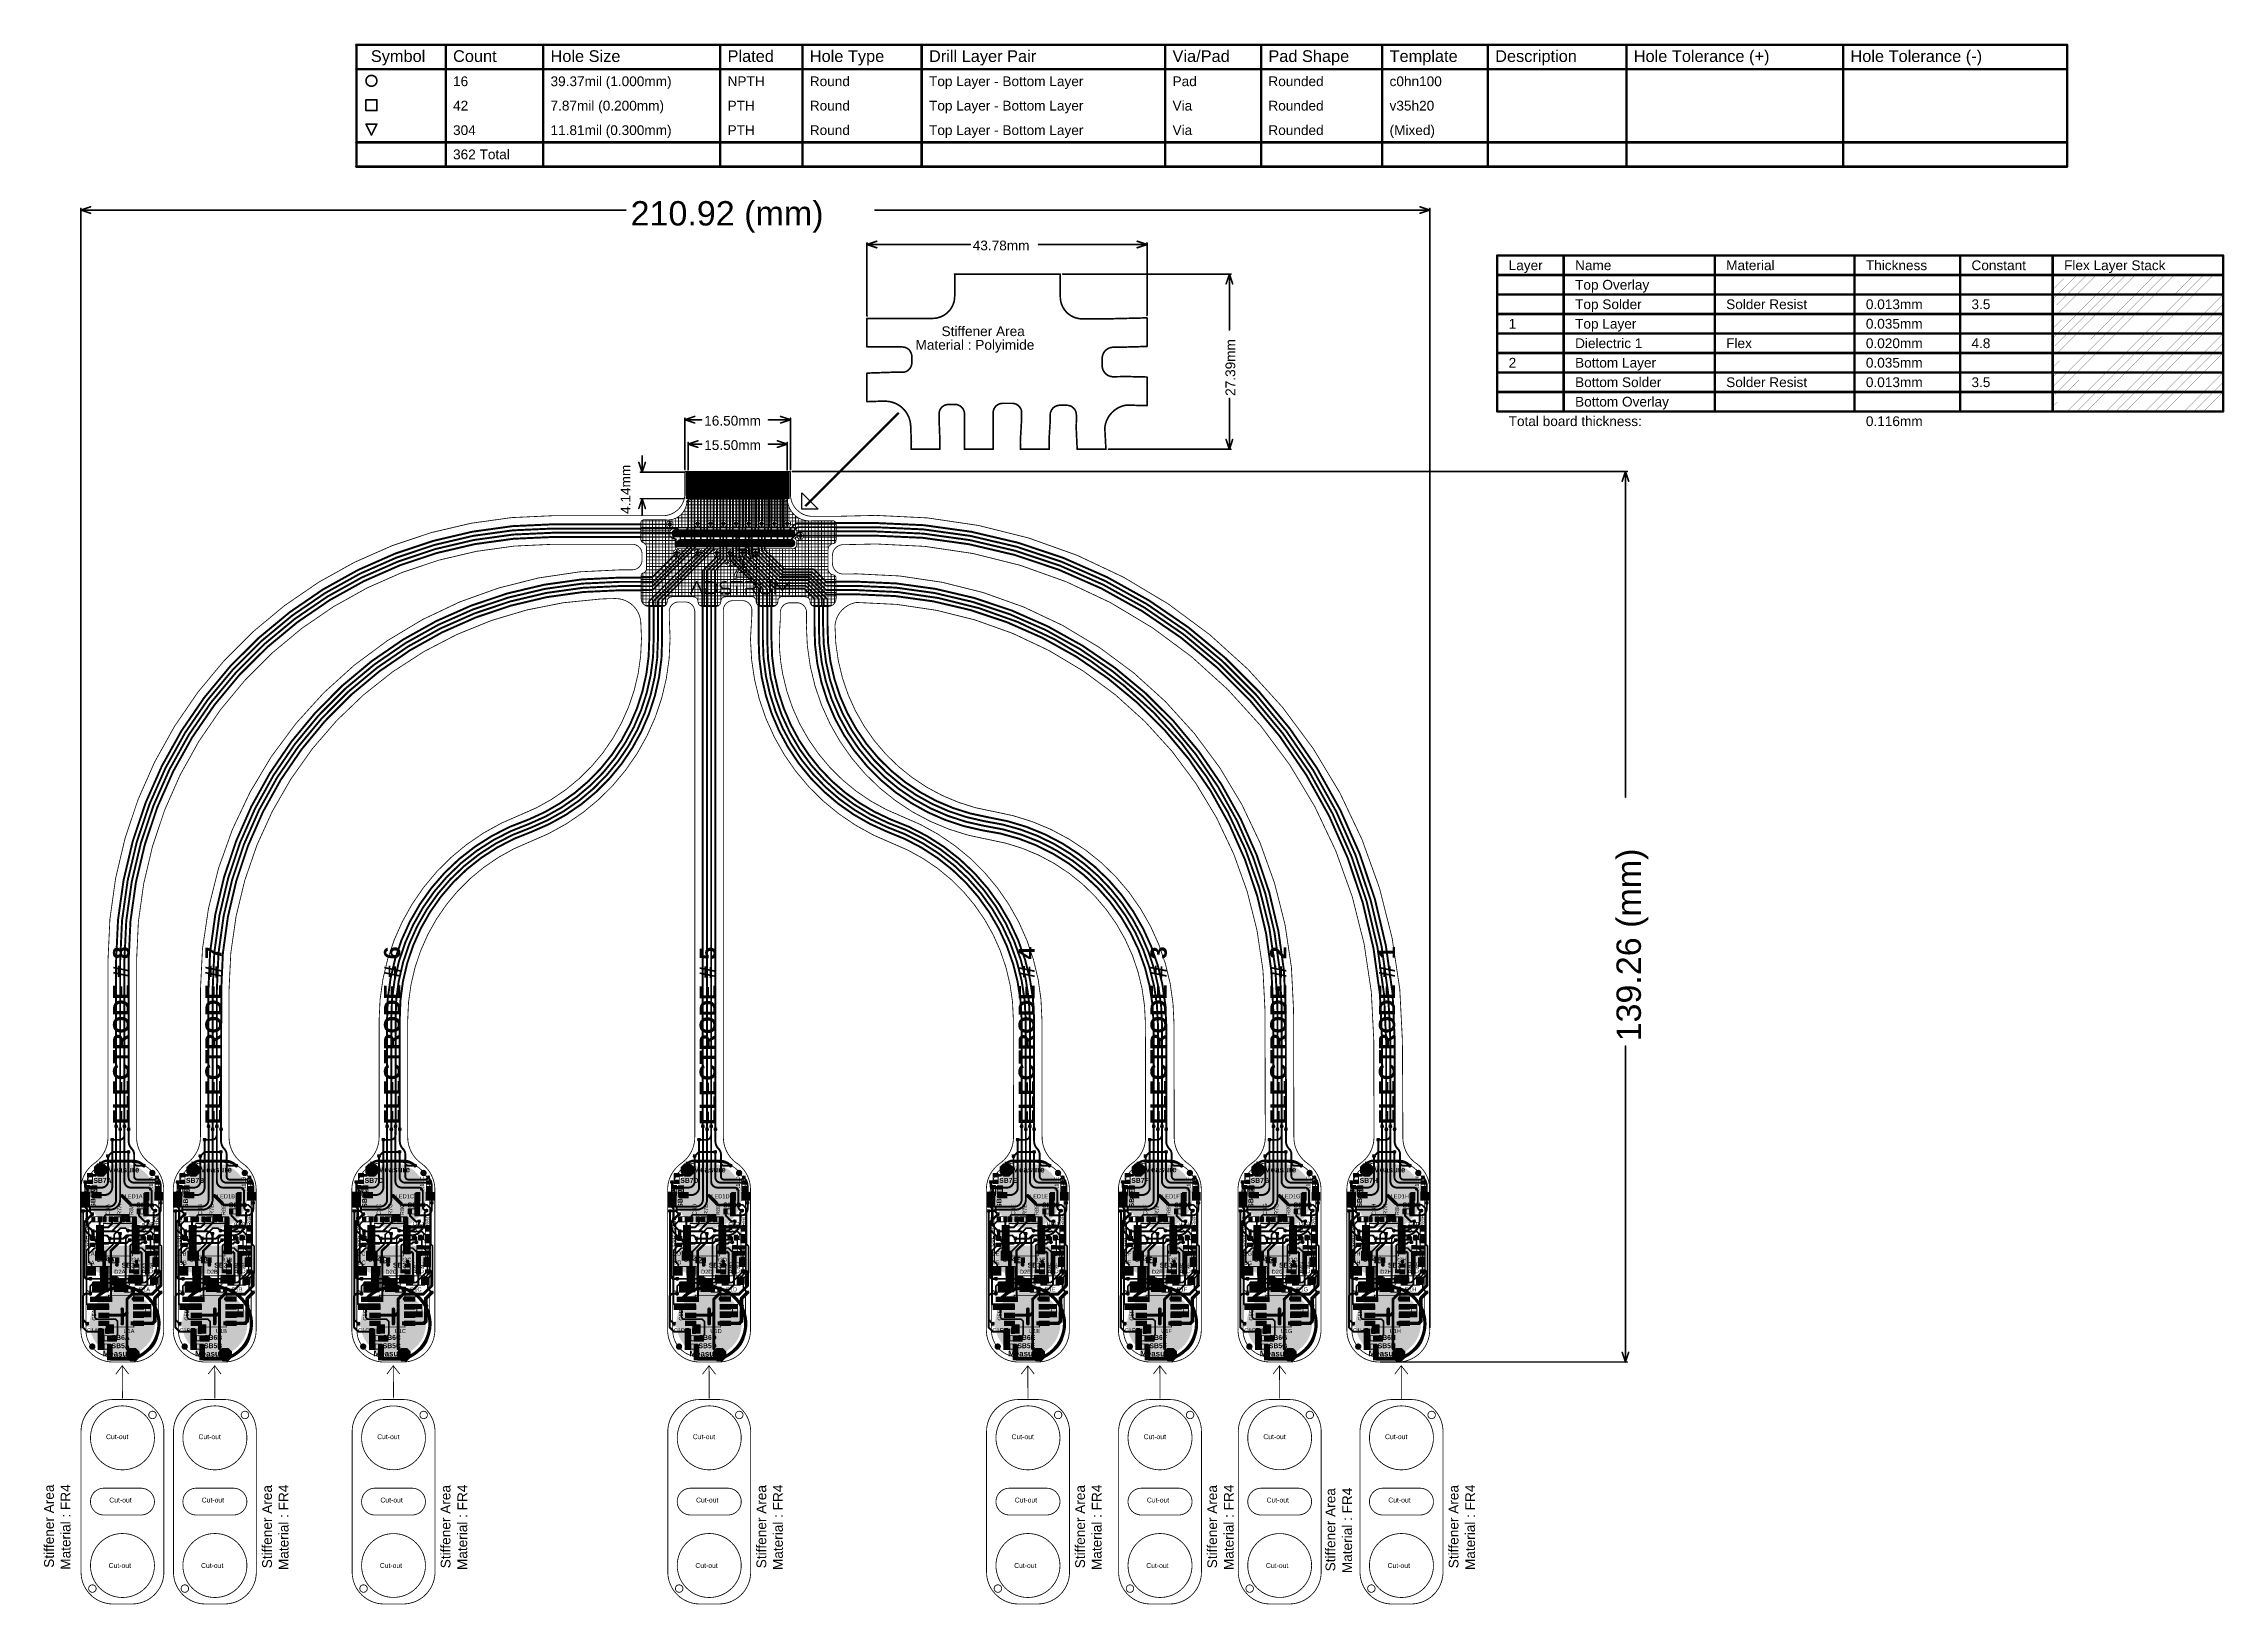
# Model space of a CAD drawing. Header units: inches. Extents: x -3.9 to 9.5, y -7 to 2.6.
import ezdxf

# ---------------------------------------------------------------- set-up
doc = ezdxf.new("R2010")
doc.units = ezdxf.units.IN
doc.header["$MEASUREMENT"] = 0
for name, color, linetype in [('Board Outline', 216, 'Continuous'), ('Bottom Layer', 5, 'Continuous'), ('Bottom Overlay', 54, 'Continuous'), ('Bottom Paste', 16, 'Continuous'), ('Bottom Solder', 6, 'Continuous'), ('Dimension', 6, 'Continuous'), ('Drill Drawing', 1, 'Continuous'), ('Fabrication', 76, 'Continuous'), ('Pad Holes', 156, 'Continuous'), ('Top Layer', 1, 'Continuous'), ('Top Overlay', 2, 'Continuous'), ('Top Paste', 8, 'Continuous'), ('Top Solder', 216, 'Continuous'), ('Via Holes', 16, 'Continuous')]:
    doc.layers.add(name, color=color, linetype=linetype)
doc.styles.add('Arial', font='', dxfattribs={"height": 0.2})
doc.styles.add('Arial_Bold', font='', dxfattribs={"height": 0.2})
doc.styles.get('Arial').set_extended_font_data('Arial')
doc.styles.get('Arial_Bold').set_extended_font_data('Arial', bold=True)

# ---------------------------------------------------------------- blocks, each defined once
blk = doc.blocks.new('14_TSSOP_1')
at = {"layer": 'Top Layer'}
for points in [[(-0.13, 0.086), (-0.089, 0.086), (-0.089, 0.068), (-0.13, 0.068)], [(-0.13, 0.06), (-0.089, 0.06), (-0.089, 0.042), (-0.13, 0.042)], [(-0.13, 0.034), (-0.089, 0.034), (-0.089, 0.017), (-0.13, 0.017)], [(-0.13, 0.009), (-0.089, 0.009), (-0.089, -0.009), (-0.13, -0.009)], [(0.089, 0.086), (0.13, 0.086), (0.13, 0.068), (0.089, 0.068)], [(0.089, 0.06), (0.13, 0.06), (0.13, 0.042), (0.089, 0.042)], [(0.089, 0.034), (0.13, 0.034), (0.13, 0.017), (0.089, 0.017)], [(0.089, 0.009), (0.13, 0.009), (0.13, -0.009), (0.089, -0.009)], [(-0.13, -0.017), (-0.089, -0.017), (-0.089, -0.034), (-0.13, -0.034)], [(-0.13, -0.042), (-0.089, -0.042), (-0.089, -0.06), (-0.13, -0.06)], [(-0.13, -0.068), (-0.089, -0.068), (-0.089, -0.086), (-0.13, -0.086)], [(0.089, -0.017), (0.13, -0.017), (0.13, -0.034), (0.089, -0.034)], [(0.089, -0.042), (0.13, -0.042), (0.13, -0.06), (0.089, -0.06)], [(0.089, -0.068), (0.13, -0.068), (0.13, -0.086), (0.089, -0.086)]]:
    blk.add_hatch(color=1, dxfattribs=at).paths.add_polyline_path(points)
at = {"layer": 'Top Overlay'}
blk.add_hatch(color=2, dxfattribs=at).paths.add_polyline_path([(-0.084, 0.068), (-0.073, 0.068), (-0.073, 0.086), (-0.084, 0.086)])
at = {"layer": 'Top Paste'}
for points in [[(-0.13, 0.086), (-0.089, 0.086), (-0.089, 0.068), (-0.13, 0.068)], [(-0.13, 0.06), (-0.089, 0.06), (-0.089, 0.042), (-0.13, 0.042)], [(-0.13, 0.034), (-0.089, 0.034), (-0.089, 0.017), (-0.13, 0.017)], [(-0.13, 0.009), (-0.089, 0.009), (-0.089, -0.009), (-0.13, -0.009)], [(0.089, 0.086), (0.13, 0.086), (0.13, 0.068), (0.089, 0.068)], [(0.089, 0.06), (0.13, 0.06), (0.13, 0.042), (0.089, 0.042)], [(0.089, 0.034), (0.13, 0.034), (0.13, 0.017), (0.089, 0.017)], [(0.089, 0.009), (0.13, 0.009), (0.13, -0.009), (0.089, -0.009)], [(-0.13, -0.017), (-0.089, -0.017), (-0.089, -0.034), (-0.13, -0.034)], [(-0.13, -0.042), (-0.089, -0.042), (-0.089, -0.06), (-0.13, -0.06)], [(-0.13, -0.068), (-0.089, -0.068), (-0.089, -0.086), (-0.13, -0.086)], [(0.089, -0.017), (0.13, -0.017), (0.13, -0.034), (0.089, -0.034)], [(0.089, -0.042), (0.13, -0.042), (0.13, -0.06), (0.089, -0.06)], [(0.089, -0.068), (0.13, -0.068), (0.13, -0.086), (0.089, -0.086)]]:
    blk.add_hatch(color=8, dxfattribs=at).paths.add_polyline_path(points)
at = {"layer": 'Top Solder'}
for points in [[(-0.134, 0.09), (-0.085, 0.09), (-0.085, 0.064), (-0.134, 0.064)], [(-0.134, 0.064), (-0.085, 0.064), (-0.085, 0.038), (-0.134, 0.038)], [(-0.134, 0.038), (-0.085, 0.038), (-0.085, 0.013), (-0.134, 0.013)], [(-0.134, 0.013), (-0.085, 0.013), (-0.085, -0.013), (-0.134, -0.013)], [(0.085, 0.09), (0.134, 0.09), (0.134, 0.064), (0.085, 0.064)], [(0.085, 0.064), (0.134, 0.064), (0.134, 0.038), (0.085, 0.038)], [(0.085, 0.038), (0.134, 0.038), (0.134, 0.013), (0.085, 0.013)], [(0.085, 0.013), (0.134, 0.013), (0.134, -0.013), (0.085, -0.013)], [(-0.134, -0.013), (-0.085, -0.013), (-0.085, -0.038), (-0.134, -0.038)], [(-0.134, -0.038), (-0.085, -0.038), (-0.085, -0.064), (-0.134, -0.064)], [(-0.134, -0.064), (-0.085, -0.064), (-0.085, -0.09), (-0.134, -0.09)], [(0.085, -0.013), (0.134, -0.013), (0.134, -0.038), (0.085, -0.038)], [(0.085, -0.038), (0.134, -0.038), (0.134, -0.064), (0.085, -0.064)], [(0.085, -0.064), (0.134, -0.064), (0.134, -0.09), (0.085, -0.09)]]:
    blk.add_hatch(color=216, dxfattribs=at).paths.add_polyline_path(points)
at = {"layer": 'Top Overlay'}
for points, const_width in [([(-0.141, 0.082), (-0.141, 0.072)], 0.00787), ([(-0.136, 0.077), (-0.141, 0.082)], 0.00787), ([(-0.136, 0.077), (-0.141, 0.072)], 0.00787), ([(-0.09, 0.1), (-0.09, 0.092)], 0.005), ([(0.09, 0.1), (-0.09, 0.1)], 0.005), ([(0.09, 0.1), (0.09, 0.092)], 0.005), ([(-0.09, -0.092), (-0.09, -0.1)], 0.005), ([(0.09, -0.1), (-0.09, -0.1)], 0.005), ([(0.09, -0.092), (0.09, -0.1)], 0.005)]:
    blk.add_lwpolyline(points, dxfattribs=dict(at, const_width=const_width))
for points, const_width in [([(-0.143, 0.082, 1), (-0.139, 0.082, 1)], 0.00394), ([(-0.143, 0.082, 1), (-0.139, 0.082, 1)], 0.00394), ([(-0.143, 0.072, 1), (-0.139, 0.072, 1)], 0.00394), ([(-0.143, 0.072, 1), (-0.139, 0.072, 1)], 0.00394), ([(-0.138, 0.077, 1), (-0.134, 0.077, 1)], 0.00394), ([(-0.138, 0.077, 1), (-0.134, 0.077, 1)], 0.00394), ([(-0.091, 0.1, 1), (-0.089, 0.1, 1)], 0.0025), ([(-0.091, 0.1, 1), (-0.089, 0.1, 1)], 0.0025), ([(-0.091, 0.092, 1), (-0.089, 0.092, 1)], 0.0025), ([(0.089, 0.1, 1), (0.091, 0.1, 1)], 0.0025), ([(0.089, 0.1, 1), (0.091, 0.1, 1)], 0.0025), ([(0.089, 0.092, 1), (0.091, 0.092, 1)], 0.0025), ([(-0.091, -0.092, 1), (-0.089, -0.092, 1)], 0.0025), ([(-0.091, -0.1, 1), (-0.089, -0.1, 1)], 0.0025), ([(-0.091, -0.1, 1), (-0.089, -0.1, 1)], 0.0025), ([(0.089, -0.092, 1), (0.091, -0.092, 1)], 0.0025), ([(0.089, -0.1, 1), (0.091, -0.1, 1)], 0.0025), ([(0.089, -0.1, 1), (0.091, -0.1, 1)], 0.0025)]:
    blk.add_lwpolyline(points, format="xyb", close=True, dxfattribs=dict(at, const_width=const_width))
blk = doc.blocks.new('SOIC_8_2')
at = {"layer": 'Top Layer'}
for points in [[(-0.076, 0.087), (-0.076, 0.063), (-0.137, 0.063), (-0.137, 0.087)], [(-0.076, 0.037), (-0.076, 0.013), (-0.137, 0.013), (-0.137, 0.037)], [(0.137, 0.087), (0.137, 0.063), (0.076, 0.063), (0.076, 0.087)], [(0.137, 0.037), (0.137, 0.013), (0.076, 0.013), (0.076, 0.037)], [(-0.076, -0.013), (-0.076, -0.037), (-0.137, -0.037), (-0.137, -0.013)], [(-0.076, -0.063), (-0.076, -0.087), (-0.137, -0.087), (-0.137, -0.063)], [(0.137, -0.013), (0.137, -0.037), (0.076, -0.037), (0.076, -0.013)], [(0.137, -0.063), (0.137, -0.087), (0.076, -0.087), (0.076, -0.063)]]:
    blk.add_hatch(color=1, dxfattribs=at).paths.add_polyline_path(points)
at = {"layer": 'Top Overlay'}
blk.add_hatch(color=2, dxfattribs=at).paths.add_polyline_path([(-0.072, 0.062), (-0.059, 0.062), (-0.059, 0.088), (-0.072, 0.088)])
at = {"layer": 'Top Paste'}
for points in [[(-0.076, 0.087), (-0.076, 0.063), (-0.137, 0.063), (-0.137, 0.087)], [(-0.076, 0.037), (-0.076, 0.013), (-0.137, 0.013), (-0.137, 0.037)], [(0.137, 0.087), (0.137, 0.063), (0.076, 0.063), (0.076, 0.087)], [(0.137, 0.037), (0.137, 0.013), (0.076, 0.013), (0.076, 0.037)], [(-0.076, -0.013), (-0.076, -0.037), (-0.137, -0.037), (-0.137, -0.013)], [(-0.076, -0.063), (-0.076, -0.087), (-0.137, -0.087), (-0.137, -0.063)], [(0.137, -0.013), (0.137, -0.037), (0.076, -0.037), (0.076, -0.013)], [(0.137, -0.063), (0.137, -0.087), (0.076, -0.087), (0.076, -0.063)]]:
    blk.add_hatch(color=8, dxfattribs=at).paths.add_polyline_path(points)
at = {"layer": 'Top Solder'}
for points in [[(-0.072, 0.091), (-0.072, 0.059), (-0.141, 0.059), (-0.141, 0.091)], [(-0.072, 0.041), (-0.072, 0.009), (-0.141, 0.009), (-0.141, 0.041)], [(0.141, 0.091), (0.141, 0.059), (0.072, 0.059), (0.072, 0.091)], [(0.141, 0.041), (0.141, 0.009), (0.072, 0.009), (0.072, 0.041)], [(-0.072, -0.009), (-0.072, -0.041), (-0.141, -0.041), (-0.141, -0.009)], [(-0.072, -0.059), (-0.072, -0.091), (-0.141, -0.091), (-0.141, -0.059)], [(0.141, -0.009), (0.141, -0.041), (0.072, -0.041), (0.072, -0.009)], [(0.141, -0.059), (0.141, -0.091), (0.072, -0.091), (0.072, -0.059)]]:
    blk.add_hatch(color=216, dxfattribs=at).paths.add_polyline_path(points)
at = {"layer": 'Top Overlay', "const_width": 0.005}
for points in [[(-0.143, 0.075), (-0.148, 0.08)], [(-0.148, 0.08), (-0.148, 0.07)], [(-0.143, 0.075), (-0.148, 0.07)], [(-0.078, 0.098), (-0.078, 0.091)], [(0.078, 0.098), (-0.078, 0.098)], [(0.078, 0.098), (0.078, 0.091)], [(-0.078, -0.091), (-0.078, -0.098)], [(0.078, -0.098), (-0.078, -0.098)], [(0.078, -0.091), (0.078, -0.098)]]:
    blk.add_lwpolyline(points, dxfattribs=at)
at = {"layer": 'Top Overlay', "const_width": 0.0025}
for points in [[(-0.149, 0.08, 1), (-0.147, 0.08, 1)], [(-0.149, 0.08, 1), (-0.147, 0.08, 1)], [(-0.149, 0.07, 1), (-0.147, 0.07, 1)], [(-0.149, 0.07, 1), (-0.147, 0.07, 1)], [(-0.144, 0.075, 1), (-0.142, 0.075, 1)], [(-0.144, 0.075, 1), (-0.142, 0.075, 1)], [(-0.08, 0.098, 1), (-0.077, 0.098, 1)], [(-0.08, 0.098, 1), (-0.077, 0.098, 1)], [(-0.08, 0.091, 1), (-0.077, 0.091, 1)], [(0.077, 0.098, 1), (0.08, 0.098, 1)], [(0.077, 0.098, 1), (0.08, 0.098, 1)], [(0.077, 0.091, 1), (0.08, 0.091, 1)], [(-0.08, -0.091, 1), (-0.077, -0.091, 1)], [(-0.08, -0.098, 1), (-0.077, -0.098, 1)], [(-0.08, -0.098, 1), (-0.077, -0.098, 1)], [(0.077, -0.091, 1), (0.08, -0.091, 1)], [(0.077, -0.098, 1), (0.08, -0.098, 1)], [(0.077, -0.098, 1), (0.08, -0.098, 1)]]:
    blk.add_lwpolyline(points, format="xyb", close=True, dxfattribs=at)
blk = doc.blocks.new('S______B______0402_3')
at = {"layer": 'Top Layer'}
for points in [[(-0.028, -0.013), (-0.028, 0.013), (-0.009, 0.013), (-0.009, -0.013)], [(0.009, -0.013), (0.009, 0.013), (0.028, 0.013), (0.028, -0.013)]]:
    blk.add_hatch(color=1, dxfattribs=at).paths.add_polyline_path(points)
at = {"layer": 'Top Paste'}
for points in [[(-0.028, -0.013), (-0.028, 0.013), (-0.009, 0.013), (-0.009, -0.013)], [(0.009, -0.013), (0.009, 0.013), (0.028, 0.013), (0.028, -0.013)]]:
    blk.add_hatch(color=8, dxfattribs=at).paths.add_polyline_path(points)
at = {"layer": 'Top Solder'}
for points in [[(-0.03, -0.015), (-0.03, 0.015), (-0.007, 0.015), (-0.007, -0.015)], [(0.007, -0.015), (0.007, 0.015), (0.03, 0.015), (0.03, -0.015)]]:
    blk.add_hatch(color=216, dxfattribs=at).paths.add_polyline_path(points)
at = {"layer": 'Top Overlay'}
for points, const_width in [([(-0.032, 0.016, 1), (-0.03, 0.016, 1)], 0.0025), ([(-0.032, 0.016, 1), (-0.03, 0.016, 1)], 0.0025), ([(0.03, 0.016, 1), (0.032, 0.016, 1)], 0.0025), ([(0.03, 0.016, 1), (0.032, 0.016, 1)], 0.0025), ([(-0.032, -0.016, 1), (-0.03, -0.016, 1)], 0.0025), ([(-0.032, -0.016, 1), (-0.03, -0.016, 1)], 0.0025), ([(-0.032, -0.017, 1), (-0.032, -0.017, 1)], 0.0000635), ([(0.03, -0.016, 1), (0.032, -0.016, 1)], 0.0025), ([(0.03, -0.016, 1), (0.032, -0.016, 1)], 0.0025), ([(0.032, -0.017, 1), (0.032, -0.017, 1)], 0.0000635)]:
    blk.add_lwpolyline(points, format="xyb", close=True, dxfattribs=dict(at, const_width=const_width))
for points, const_width in [([(-0.031, -0.016), (-0.031, 0.016)], 0.005), ([(-0.031, 0.016), (0.031, 0.016)], 0.005), ([(0.031, -0.016), (0.031, 0.016)], 0.005), ([(-0.031, -0.016), (0.031, -0.016)], 0.005), ([(-0.032, -0.017), (0.032, -0.017)], 0.000127)]:
    blk.add_lwpolyline(points, dxfattribs=dict(at, const_width=const_width))
blk = doc.blocks.new('S______B______0402_4')
at = {"layer": 'Top Layer'}
for points in [[(-0.028, -0.013), (-0.028, 0.013), (-0.009, 0.013), (-0.009, -0.013)], [(0.009, -0.013), (0.009, 0.013), (0.028, 0.013), (0.028, -0.013)]]:
    blk.add_hatch(color=1, dxfattribs=at).paths.add_polyline_path(points)
at = {"layer": 'Top Paste'}
for points in [[(-0.028, -0.013), (-0.028, 0.013), (-0.009, 0.013), (-0.009, -0.013)], [(0.009, -0.013), (0.009, 0.013), (0.028, 0.013), (0.028, -0.013)]]:
    blk.add_hatch(color=8, dxfattribs=at).paths.add_polyline_path(points)
at = {"layer": 'Top Solder'}
for points in [[(-0.03, -0.015), (-0.03, 0.015), (-0.007, 0.015), (-0.007, -0.015)], [(0.007, -0.015), (0.007, 0.015), (0.03, 0.015), (0.03, -0.015)]]:
    blk.add_hatch(color=216, dxfattribs=at).paths.add_polyline_path(points)
at = {"layer": 'Top Overlay'}
for points, const_width in [([(-0.032, 0.016, 1), (-0.03, 0.016, 1)], 0.0025), ([(-0.032, 0.016, 1), (-0.03, 0.016, 1)], 0.0025), ([(0.03, 0.016, 1), (0.032, 0.016, 1)], 0.0025), ([(0.03, 0.016, 1), (0.032, 0.016, 1)], 0.0025), ([(-0.032, -0.016, 1), (-0.03, -0.016, 1)], 0.0025), ([(-0.032, -0.016, 1), (-0.03, -0.016, 1)], 0.0025), ([(-0.032, -0.017, 1), (-0.032, -0.017, 1)], 0.0000635), ([(0.03, -0.016, 1), (0.032, -0.016, 1)], 0.0025), ([(0.03, -0.016, 1), (0.032, -0.016, 1)], 0.0025), ([(0.032, -0.017, 1), (0.032, -0.017, 1)], 0.0000635)]:
    blk.add_lwpolyline(points, format="xyb", close=True, dxfattribs=dict(at, const_width=const_width))
for points, const_width in [([(-0.031, 0.016), (-0.031, -0.016)], 0.005), ([(-0.031, 0.016), (0.031, 0.016)], 0.005), ([(0.031, 0.016), (0.031, -0.016)], 0.005), ([(-0.031, -0.016), (0.031, -0.016)], 0.005), ([(-0.032, -0.017), (0.032, -0.017)], 0.000127)]:
    blk.add_lwpolyline(points, dxfattribs=dict(at, const_width=const_width))
blk = doc.blocks.new('S______B______0402_5')
at = {"layer": 'Top Layer'}
for points in [[(-0.028, -0.013), (-0.028, 0.013), (-0.009, 0.013), (-0.009, -0.013)], [(0.009, -0.013), (0.009, 0.013), (0.028, 0.013), (0.028, -0.013)]]:
    blk.add_hatch(color=1, dxfattribs=at).paths.add_polyline_path(points)
at = {"layer": 'Top Paste'}
for points in [[(-0.028, -0.013), (-0.028, 0.013), (-0.009, 0.013), (-0.009, -0.013)], [(0.009, -0.013), (0.009, 0.013), (0.028, 0.013), (0.028, -0.013)]]:
    blk.add_hatch(color=8, dxfattribs=at).paths.add_polyline_path(points)
at = {"layer": 'Top Solder'}
for points in [[(-0.03, -0.015), (-0.03, 0.015), (-0.007, 0.015), (-0.007, -0.015)], [(0.007, -0.015), (0.007, 0.015), (0.03, 0.015), (0.03, -0.015)]]:
    blk.add_hatch(color=216, dxfattribs=at).paths.add_polyline_path(points)
at = {"layer": 'Top Overlay'}
for points, const_width in [([(-0.032, 0.016, 1), (-0.03, 0.016, 1)], 0.0025), ([(-0.032, 0.016, 1), (-0.03, 0.016, 1)], 0.0025), ([(0.03, 0.016, 1), (0.032, 0.016, 1)], 0.0025), ([(0.03, 0.016, 1), (0.032, 0.016, 1)], 0.0025), ([(-0.032, -0.016, 1), (-0.03, -0.016, 1)], 0.0025), ([(-0.032, -0.016, 1), (-0.03, -0.016, 1)], 0.0025), ([(-0.032, -0.017, 1), (-0.032, -0.017, 1)], 0.0000635), ([(0.03, -0.016, 1), (0.032, -0.016, 1)], 0.0025), ([(0.03, -0.016, 1), (0.032, -0.016, 1)], 0.0025), ([(0.032, -0.017, 1), (0.032, -0.017, 1)], 0.0000635)]:
    blk.add_lwpolyline(points, format="xyb", close=True, dxfattribs=dict(at, const_width=const_width))
for points, const_width in [([(-0.031, -0.016), (-0.031, 0.016)], 0.005), ([(-0.031, 0.016), (0.031, 0.016)], 0.005), ([(0.031, -0.016), (0.031, 0.016)], 0.005), ([(-0.031, -0.016), (0.031, -0.016)], 0.005), ([(-0.032, -0.017), (0.032, -0.017)], 0.000127)]:
    blk.add_lwpolyline(points, dxfattribs=dict(at, const_width=const_width))
blk = doc.blocks.new('S______B______0402_6')
at = {"layer": 'Top Layer'}
for points in [[(-0.028, -0.013), (-0.028, 0.013), (-0.009, 0.013), (-0.009, -0.013)], [(0.009, -0.013), (0.009, 0.013), (0.028, 0.013), (0.028, -0.013)]]:
    blk.add_hatch(color=1, dxfattribs=at).paths.add_polyline_path(points)
at = {"layer": 'Top Paste'}
for points in [[(-0.028, -0.013), (-0.028, 0.013), (-0.009, 0.013), (-0.009, -0.013)], [(0.009, -0.013), (0.009, 0.013), (0.028, 0.013), (0.028, -0.013)]]:
    blk.add_hatch(color=8, dxfattribs=at).paths.add_polyline_path(points)
at = {"layer": 'Top Solder'}
for points in [[(-0.03, -0.015), (-0.03, 0.015), (-0.007, 0.015), (-0.007, -0.015)], [(0.007, -0.015), (0.007, 0.015), (0.03, 0.015), (0.03, -0.015)]]:
    blk.add_hatch(color=216, dxfattribs=at).paths.add_polyline_path(points)
at = {"layer": 'Top Overlay'}
for points, const_width in [([(-0.032, 0.016, 1), (-0.03, 0.016, 1)], 0.0025), ([(-0.032, 0.016, 1), (-0.03, 0.016, 1)], 0.0025), ([(0.03, 0.016, 1), (0.032, 0.016, 1)], 0.0025), ([(0.03, 0.016, 1), (0.032, 0.016, 1)], 0.0025), ([(-0.032, -0.016, 1), (-0.03, -0.016, 1)], 0.0025), ([(-0.032, -0.016, 1), (-0.03, -0.016, 1)], 0.0025), ([(-0.032, -0.017, 1), (-0.032, -0.017, 1)], 0.0000635), ([(0.03, -0.016, 1), (0.032, -0.016, 1)], 0.0025), ([(0.03, -0.016, 1), (0.032, -0.016, 1)], 0.0025), ([(0.032, -0.017, 1), (0.032, -0.017, 1)], 0.0000635)]:
    blk.add_lwpolyline(points, format="xyb", close=True, dxfattribs=dict(at, const_width=const_width))
for points, const_width in [([(-0.031, -0.016), (-0.031, 0.016)], 0.005), ([(-0.031, 0.016), (0.031, 0.016)], 0.005), ([(0.031, -0.016), (0.031, 0.016)], 0.005), ([(-0.031, -0.016), (0.031, -0.016)], 0.005), ([(-0.032, -0.017), (0.032, -0.017)], 0.000127)]:
    blk.add_lwpolyline(points, dxfattribs=dict(at, const_width=const_width))
blk = doc.blocks.new('S______B______0402_7')
at = {"layer": 'Top Layer'}
for points in [[(-0.028, -0.013), (-0.028, 0.013), (-0.009, 0.013), (-0.009, -0.013)], [(0.009, -0.013), (0.009, 0.013), (0.028, 0.013), (0.028, -0.013)]]:
    blk.add_hatch(color=1, dxfattribs=at).paths.add_polyline_path(points)
at = {"layer": 'Top Paste'}
for points in [[(-0.028, -0.013), (-0.028, 0.013), (-0.009, 0.013), (-0.009, -0.013)], [(0.009, -0.013), (0.009, 0.013), (0.028, 0.013), (0.028, -0.013)]]:
    blk.add_hatch(color=8, dxfattribs=at).paths.add_polyline_path(points)
at = {"layer": 'Top Solder'}
for points in [[(-0.03, -0.015), (-0.03, 0.015), (-0.007, 0.015), (-0.007, -0.015)], [(0.007, -0.015), (0.007, 0.015), (0.03, 0.015), (0.03, -0.015)]]:
    blk.add_hatch(color=216, dxfattribs=at).paths.add_polyline_path(points)
at = {"layer": 'Top Overlay'}
for points, const_width in [([(-0.032, 0.016, 1), (-0.03, 0.016, 1)], 0.0025), ([(-0.032, 0.016, 1), (-0.03, 0.016, 1)], 0.0025), ([(0.03, 0.016, 1), (0.032, 0.016, 1)], 0.0025), ([(0.03, 0.016, 1), (0.032, 0.016, 1)], 0.0025), ([(-0.032, -0.016, 1), (-0.03, -0.016, 1)], 0.0025), ([(-0.032, -0.016, 1), (-0.03, -0.016, 1)], 0.0025), ([(-0.032, -0.017, 1), (-0.032, -0.017, 1)], 0.0000635), ([(0.03, -0.016, 1), (0.032, -0.016, 1)], 0.0025), ([(0.03, -0.016, 1), (0.032, -0.016, 1)], 0.0025), ([(0.032, -0.017, 1), (0.032, -0.017, 1)], 0.0000635)]:
    blk.add_lwpolyline(points, format="xyb", close=True, dxfattribs=dict(at, const_width=const_width))
for points, const_width in [([(-0.031, 0.016), (-0.031, -0.016)], 0.005), ([(0.031, 0.016), (-0.031, 0.016)], 0.005), ([(0.031, 0.016), (0.031, -0.016)], 0.005), ([(0.031, -0.016), (-0.031, -0.016)], 0.005), ([(0.032, -0.017), (-0.032, -0.017)], 0.000127)]:
    blk.add_lwpolyline(points, dxfattribs=dict(at, const_width=const_width))
blk = doc.blocks.new('S______B______0402_8')
at = {"layer": 'Top Layer'}
for points in [[(-0.028, -0.013), (-0.028, 0.013), (-0.009, 0.013), (-0.009, -0.013)], [(0.009, -0.013), (0.009, 0.013), (0.028, 0.013), (0.028, -0.013)]]:
    blk.add_hatch(color=1, dxfattribs=at).paths.add_polyline_path(points)
at = {"layer": 'Top Paste'}
for points in [[(-0.028, -0.013), (-0.028, 0.013), (-0.009, 0.013), (-0.009, -0.013)], [(0.009, -0.013), (0.009, 0.013), (0.028, 0.013), (0.028, -0.013)]]:
    blk.add_hatch(color=8, dxfattribs=at).paths.add_polyline_path(points)
at = {"layer": 'Top Solder'}
for points in [[(-0.03, -0.015), (-0.03, 0.015), (-0.007, 0.015), (-0.007, -0.015)], [(0.007, -0.015), (0.007, 0.015), (0.03, 0.015), (0.03, -0.015)]]:
    blk.add_hatch(color=216, dxfattribs=at).paths.add_polyline_path(points)
at = {"layer": 'Top Overlay'}
for points, const_width in [([(-0.032, 0.016, 1), (-0.03, 0.016, 1)], 0.0025), ([(-0.032, 0.016, 1), (-0.03, 0.016, 1)], 0.0025), ([(0.03, 0.016, 1), (0.032, 0.016, 1)], 0.0025), ([(0.03, 0.016, 1), (0.032, 0.016, 1)], 0.0025), ([(-0.032, -0.016, 1), (-0.03, -0.016, 1)], 0.0025), ([(-0.032, -0.016, 1), (-0.03, -0.016, 1)], 0.0025), ([(-0.032, -0.017, 1), (-0.032, -0.017, 1)], 0.0000635), ([(0.03, -0.016, 1), (0.032, -0.016, 1)], 0.0025), ([(0.03, -0.016, 1), (0.032, -0.016, 1)], 0.0025), ([(0.032, -0.017, 1), (0.032, -0.017, 1)], 0.0000635)]:
    blk.add_lwpolyline(points, format="xyb", close=True, dxfattribs=dict(at, const_width=const_width))
for points, const_width in [([(-0.031, -0.016), (-0.031, 0.016)], 0.005), ([(0.031, 0.016), (-0.031, 0.016)], 0.005), ([(0.031, -0.016), (0.031, 0.016)], 0.005), ([(0.031, -0.016), (-0.031, -0.016)], 0.005), ([(0.032, -0.017), (-0.032, -0.017)], 0.000127)]:
    blk.add_lwpolyline(points, dxfattribs=dict(at, const_width=const_width))
blk = doc.blocks.new('S______B______0402_9')
at = {"layer": 'Top Layer'}
for points in [[(-0.028, -0.013), (-0.028, 0.013), (-0.009, 0.013), (-0.009, -0.013)], [(0.009, -0.013), (0.009, 0.013), (0.028, 0.013), (0.028, -0.013)]]:
    blk.add_hatch(color=1, dxfattribs=at).paths.add_polyline_path(points)
at = {"layer": 'Top Paste'}
for points in [[(-0.028, -0.013), (-0.028, 0.013), (-0.009, 0.013), (-0.009, -0.013)], [(0.009, -0.013), (0.009, 0.013), (0.028, 0.013), (0.028, -0.013)]]:
    blk.add_hatch(color=8, dxfattribs=at).paths.add_polyline_path(points)
at = {"layer": 'Top Solder'}
for points in [[(-0.03, -0.015), (-0.03, 0.015), (-0.007, 0.015), (-0.007, -0.015)], [(0.007, -0.015), (0.007, 0.015), (0.03, 0.015), (0.03, -0.015)]]:
    blk.add_hatch(color=216, dxfattribs=at).paths.add_polyline_path(points)
at = {"layer": 'Top Overlay'}
for points, const_width in [([(-0.032, 0.016, 1), (-0.03, 0.016, 1)], 0.0025), ([(-0.032, 0.016, 1), (-0.03, 0.016, 1)], 0.0025), ([(0.03, 0.016, 1), (0.032, 0.016, 1)], 0.0025), ([(0.03, 0.016, 1), (0.032, 0.016, 1)], 0.0025), ([(-0.032, -0.016, 1), (-0.03, -0.016, 1)], 0.0025), ([(-0.032, -0.016, 1), (-0.03, -0.016, 1)], 0.0025), ([(-0.032, -0.017, 1), (-0.032, -0.017, 1)], 0.0000635), ([(0.03, -0.016, 1), (0.032, -0.016, 1)], 0.0025), ([(0.03, -0.016, 1), (0.032, -0.016, 1)], 0.0025), ([(0.032, -0.017, 1), (0.032, -0.017, 1)], 0.0000635)]:
    blk.add_lwpolyline(points, format="xyb", close=True, dxfattribs=dict(at, const_width=const_width))
for points, const_width in [([(-0.031, 0.016), (-0.031, -0.016)], 0.005), ([(-0.031, 0.016), (0.031, 0.016)], 0.005), ([(0.031, 0.016), (0.031, -0.016)], 0.005), ([(-0.031, -0.016), (0.031, -0.016)], 0.005), ([(-0.032, -0.017), (0.032, -0.017)], 0.000127)]:
    blk.add_lwpolyline(points, dxfattribs=dict(at, const_width=const_width))
blk = doc.blocks.new('S______B______0402_10')
at = {"layer": 'Top Layer'}
for points in [[(-0.028, -0.013), (-0.028, 0.013), (-0.009, 0.013), (-0.009, -0.013)], [(0.009, -0.013), (0.009, 0.013), (0.028, 0.013), (0.028, -0.013)]]:
    blk.add_hatch(color=1, dxfattribs=at).paths.add_polyline_path(points)
at = {"layer": 'Top Paste'}
for points in [[(-0.028, -0.013), (-0.028, 0.013), (-0.009, 0.013), (-0.009, -0.013)], [(0.009, -0.013), (0.009, 0.013), (0.028, 0.013), (0.028, -0.013)]]:
    blk.add_hatch(color=8, dxfattribs=at).paths.add_polyline_path(points)
at = {"layer": 'Top Solder'}
for points in [[(-0.03, -0.015), (-0.03, 0.015), (-0.007, 0.015), (-0.007, -0.015)], [(0.007, -0.015), (0.007, 0.015), (0.03, 0.015), (0.03, -0.015)]]:
    blk.add_hatch(color=216, dxfattribs=at).paths.add_polyline_path(points)
at = {"layer": 'Top Overlay'}
for points, const_width in [([(-0.032, 0.016, 1), (-0.03, 0.016, 1)], 0.0025), ([(-0.032, 0.016, 1), (-0.03, 0.016, 1)], 0.0025), ([(0.03, 0.016, 1), (0.032, 0.016, 1)], 0.0025), ([(0.03, 0.016, 1), (0.032, 0.016, 1)], 0.0025), ([(-0.032, -0.016, 1), (-0.03, -0.016, 1)], 0.0025), ([(-0.032, -0.016, 1), (-0.03, -0.016, 1)], 0.0025), ([(-0.032, -0.017, 1), (-0.032, -0.017, 1)], 0.0000635), ([(0.03, -0.016, 1), (0.032, -0.016, 1)], 0.0025), ([(0.03, -0.016, 1), (0.032, -0.016, 1)], 0.0025), ([(0.032, -0.017, 1), (0.032, -0.017, 1)], 0.0000635)]:
    blk.add_lwpolyline(points, format="xyb", close=True, dxfattribs=dict(at, const_width=const_width))
for points, const_width in [([(-0.031, 0.016), (-0.031, -0.016)], 0.005), ([(-0.031, 0.016), (0.031, 0.016)], 0.005), ([(0.031, 0.016), (0.031, -0.016)], 0.005), ([(-0.031, -0.016), (0.031, -0.016)], 0.005), ([(-0.032, -0.017), (0.032, -0.017)], 0.000127)]:
    blk.add_lwpolyline(points, dxfattribs=dict(at, const_width=const_width))
blk = doc.blocks.new('R___0402_11')
at = {"layer": 'Top Layer'}
for points in [[(-0.028, -0.013), (-0.028, 0.013), (-0.009, 0.013), (-0.009, -0.013)], [(0.009, -0.013), (0.009, 0.013), (0.028, 0.013), (0.028, -0.013)]]:
    blk.add_hatch(color=1, dxfattribs=at).paths.add_polyline_path(points)
at = {"layer": 'Top Paste'}
for points in [[(-0.028, -0.013), (-0.028, 0.013), (-0.009, 0.013), (-0.009, -0.013)], [(0.009, -0.013), (0.009, 0.013), (0.028, 0.013), (0.028, -0.013)]]:
    blk.add_hatch(color=8, dxfattribs=at).paths.add_polyline_path(points)
at = {"layer": 'Top Solder'}
for points in [[(-0.03, -0.015), (-0.03, 0.015), (-0.007, 0.015), (-0.007, -0.015)], [(0.007, -0.015), (0.007, 0.015), (0.03, 0.015), (0.03, -0.015)]]:
    blk.add_hatch(color=216, dxfattribs=at).paths.add_polyline_path(points)
at = {"layer": 'Top Overlay'}
for points, const_width in [([(-0.032, 0.016, 1), (-0.03, 0.016, 1)], 0.0025), ([(-0.032, 0.016, 1), (-0.03, 0.016, 1)], 0.0025), ([(0.03, 0.016, 1), (0.032, 0.016, 1)], 0.0025), ([(0.03, 0.016, 1), (0.032, 0.016, 1)], 0.0025), ([(-0.032, -0.016, 1), (-0.03, -0.016, 1)], 0.0025), ([(-0.032, -0.016, 1), (-0.03, -0.016, 1)], 0.0025), ([(-0.032, -0.017, 1), (-0.032, -0.017, 1)], 0.0000635), ([(0.03, -0.016, 1), (0.032, -0.016, 1)], 0.0025), ([(0.03, -0.016, 1), (0.032, -0.016, 1)], 0.0025), ([(0.032, -0.017, 1), (0.032, -0.017, 1)], 0.0000635)]:
    blk.add_lwpolyline(points, format="xyb", close=True, dxfattribs=dict(at, const_width=const_width))
for points, const_width in [([(-0.031, -0.016), (-0.031, 0.016)], 0.005), ([(0.031, 0.016), (-0.031, 0.016)], 0.005), ([(0.031, -0.016), (0.031, 0.016)], 0.005), ([(0.031, -0.016), (-0.031, -0.016)], 0.005), ([(0.032, -0.017), (-0.032, -0.017)], 0.000127)]:
    blk.add_lwpolyline(points, dxfattribs=dict(at, const_width=const_width))
blk = doc.blocks.new('R___0402_12')
at = {"layer": 'Top Layer'}
for points in [[(-0.028, -0.013), (-0.028, 0.013), (-0.009, 0.013), (-0.009, -0.013)], [(0.009, -0.013), (0.009, 0.013), (0.028, 0.013), (0.028, -0.013)]]:
    blk.add_hatch(color=1, dxfattribs=at).paths.add_polyline_path(points)
at = {"layer": 'Top Paste'}
for points in [[(-0.028, -0.013), (-0.028, 0.013), (-0.009, 0.013), (-0.009, -0.013)], [(0.009, -0.013), (0.009, 0.013), (0.028, 0.013), (0.028, -0.013)]]:
    blk.add_hatch(color=8, dxfattribs=at).paths.add_polyline_path(points)
at = {"layer": 'Top Solder'}
for points in [[(-0.03, -0.015), (-0.03, 0.015), (-0.007, 0.015), (-0.007, -0.015)], [(0.007, -0.015), (0.007, 0.015), (0.03, 0.015), (0.03, -0.015)]]:
    blk.add_hatch(color=216, dxfattribs=at).paths.add_polyline_path(points)
at = {"layer": 'Top Overlay'}
for points, const_width in [([(-0.032, 0.016, 1), (-0.03, 0.016, 1)], 0.0025), ([(-0.032, 0.016, 1), (-0.03, 0.016, 1)], 0.0025), ([(0.03, 0.016, 1), (0.032, 0.016, 1)], 0.0025), ([(0.03, 0.016, 1), (0.032, 0.016, 1)], 0.0025), ([(-0.032, -0.016, 1), (-0.03, -0.016, 1)], 0.0025), ([(-0.032, -0.016, 1), (-0.03, -0.016, 1)], 0.0025), ([(-0.032, -0.017, 1), (-0.032, -0.017, 1)], 0.0000635), ([(0.03, -0.016, 1), (0.032, -0.016, 1)], 0.0025), ([(0.03, -0.016, 1), (0.032, -0.016, 1)], 0.0025), ([(0.032, -0.017, 1), (0.032, -0.017, 1)], 0.0000635)]:
    blk.add_lwpolyline(points, format="xyb", close=True, dxfattribs=dict(at, const_width=const_width))
for points, const_width in [([(-0.031, -0.016), (-0.031, 0.016)], 0.005), ([(-0.031, 0.016), (0.031, 0.016)], 0.005), ([(0.031, -0.016), (0.031, 0.016)], 0.005), ([(-0.031, -0.016), (0.031, -0.016)], 0.005), ([(-0.032, -0.017), (0.032, -0.017)], 0.000127)]:
    blk.add_lwpolyline(points, dxfattribs=dict(at, const_width=const_width))
blk = doc.blocks.new('TC33X_2_104E__13')
at = {"layer": 'Top Layer'}
for points in [[(-0.024, 0.024), (0.024, 0.024), (0.024, -0.024), (-0.024, -0.024)], [(0.008, 0.13), (0.071, 0.13), (0.071, 0.071), (0.008, 0.071)], [(0.055, 0.024), (0.102, 0.024), (0.102, -0.024), (0.055, -0.024)]]:
    blk.add_hatch(color=1, dxfattribs=at).paths.add_polyline_path(points)
at = {"layer": 'Top Paste'}
for points in [[(-0.024, 0.024), (0.024, 0.024), (0.024, -0.024), (-0.024, -0.024)], [(0.008, 0.13), (0.071, 0.13), (0.071, 0.071), (0.008, 0.071)], [(0.055, 0.024), (0.102, 0.024), (0.102, -0.024), (0.055, -0.024)]]:
    blk.add_hatch(color=8, dxfattribs=at).paths.add_polyline_path(points)
at = {"layer": 'Top Solder'}
for points in [[(-0.028, 0.028), (0.028, 0.028), (0.028, -0.028), (-0.028, -0.028)], [(0.004, 0.134), (0.075, 0.134), (0.075, 0.067), (0.004, 0.067)], [(0.051, 0.028), (0.106, 0.028), (0.106, -0.028), (0.051, -0.028)]]:
    blk.add_hatch(color=216, dxfattribs=at).paths.add_polyline_path(points)
at = {"layer": 'Top Overlay', "const_width": 0.005}
for points in [[(-0.038, -0.005), (-0.043, 0)], [(-0.043, 0), (-0.043, -0.01)], [(-0.021, 0.124), (-0.033, 0.112)], [(-0.033, 0.112), (-0.033, -0.028)], [(-0.001, 0.124), (-0.021, 0.124)], [(0.099, 0.124), (0.079, 0.124)], [(0.111, 0.112), (0.099, 0.124)], [(0.111, 0.112), (0.111, -0.028)], [(-0.038, -0.005), (-0.043, -0.01)], [(0.111, -0.028), (-0.033, -0.028)]]:
    blk.add_lwpolyline(points, dxfattribs=at)
at = {"layer": 'Top Overlay', "const_width": 0.0025}
for points in [[(-0.044, 0, 1), (-0.042, 0, 1)], [(-0.044, 0, 1), (-0.042, 0, 1)], [(-0.034, 0.112, 1), (-0.031, 0.112, 1)], [(-0.034, 0.112, 1), (-0.031, 0.112, 1)], [(-0.022, 0.124, 1), (-0.019, 0.124, 1)], [(-0.022, 0.124, 1), (-0.019, 0.124, 1)], [(-0.002, 0.124, 1), (0.001, 0.124, 1)], [(0.078, 0.124, 1), (0.081, 0.124, 1)], [(0.098, 0.124, 1), (0.101, 0.124, 1)], [(0.098, 0.124, 1), (0.101, 0.124, 1)], [(0.11, 0.112, 1), (0.113, 0.112, 1)], [(0.11, 0.112, 1), (0.113, 0.112, 1)], [(-0.044, -0.01, 1), (-0.042, -0.01, 1)], [(-0.044, -0.01, 1), (-0.042, -0.01, 1)], [(-0.039, -0.005, 1), (-0.037, -0.005, 1)], [(-0.039, -0.005, 1), (-0.037, -0.005, 1)], [(-0.034, -0.028, 1), (-0.031, -0.028, 1)], [(-0.034, -0.028, 1), (-0.031, -0.028, 1)], [(0.11, -0.028, 1), (0.113, -0.028, 1)], [(0.11, -0.028, 1), (0.113, -0.028, 1)]]:
    blk.add_lwpolyline(points, format="xyb", close=True, dxfattribs=at)
blk = doc.blocks.new('R__0402_14')
at = {"layer": 'Top Layer'}
for points in [[(-0.028, -0.013), (-0.028, 0.013), (-0.009, 0.013), (-0.009, -0.013)], [(0.009, -0.013), (0.009, 0.013), (0.028, 0.013), (0.028, -0.013)]]:
    blk.add_hatch(color=1, dxfattribs=at).paths.add_polyline_path(points)
at = {"layer": 'Top Paste'}
for points in [[(-0.028, -0.013), (-0.028, 0.013), (-0.009, 0.013), (-0.009, -0.013)], [(0.009, -0.013), (0.009, 0.013), (0.028, 0.013), (0.028, -0.013)]]:
    blk.add_hatch(color=8, dxfattribs=at).paths.add_polyline_path(points)
at = {"layer": 'Top Solder'}
for points in [[(-0.032, -0.017), (-0.032, 0.017), (-0.005, 0.017), (-0.005, -0.017)], [(0.005, -0.017), (0.005, 0.017), (0.032, 0.017), (0.032, -0.017)]]:
    blk.add_hatch(color=216, dxfattribs=at).paths.add_polyline_path(points)
at = {"layer": 'Top Overlay'}
for points, const_width in [([(-0.032, 0.016, 1), (-0.03, 0.016, 1)], 0.0025), ([(-0.032, 0.016, 1), (-0.03, 0.016, 1)], 0.0025), ([(0.03, 0.016, 1), (0.032, 0.016, 1)], 0.0025), ([(0.03, 0.016, 1), (0.032, 0.016, 1)], 0.0025), ([(-0.032, -0.016, 1), (-0.03, -0.016, 1)], 0.0025), ([(-0.032, -0.016, 1), (-0.03, -0.016, 1)], 0.0025), ([(-0.032, -0.017, 1), (-0.032, -0.017, 1)], 0.0000635), ([(0.03, -0.016, 1), (0.032, -0.016, 1)], 0.0025), ([(0.03, -0.016, 1), (0.032, -0.016, 1)], 0.0025), ([(0.032, -0.017, 1), (0.032, -0.017, 1)], 0.0000635)]:
    blk.add_lwpolyline(points, format="xyb", close=True, dxfattribs=dict(at, const_width=const_width))
for points, const_width in [([(-0.031, -0.016), (-0.031, 0.016)], 0.005), ([(-0.031, 0.016), (0.031, 0.016)], 0.005), ([(0.031, -0.016), (0.031, 0.016)], 0.005), ([(-0.031, -0.016), (0.031, -0.016)], 0.005), ([(-0.032, -0.017), (0.032, -0.017)], 0.000127)]:
    blk.add_lwpolyline(points, dxfattribs=dict(at, const_width=const_width))
blk = doc.blocks.new('R__0402_15')
at = {"layer": 'Top Layer'}
for points in [[(-0.028, -0.013), (-0.028, 0.013), (-0.009, 0.013), (-0.009, -0.013)], [(0.009, -0.013), (0.009, 0.013), (0.028, 0.013), (0.028, -0.013)]]:
    blk.add_hatch(color=1, dxfattribs=at).paths.add_polyline_path(points)
at = {"layer": 'Top Paste'}
for points in [[(-0.028, -0.013), (-0.028, 0.013), (-0.009, 0.013), (-0.009, -0.013)], [(0.009, -0.013), (0.009, 0.013), (0.028, 0.013), (0.028, -0.013)]]:
    blk.add_hatch(color=8, dxfattribs=at).paths.add_polyline_path(points)
at = {"layer": 'Top Solder'}
for points in [[(-0.032, -0.017), (-0.032, 0.017), (-0.005, 0.017), (-0.005, -0.017)], [(0.005, -0.017), (0.005, 0.017), (0.032, 0.017), (0.032, -0.017)]]:
    blk.add_hatch(color=216, dxfattribs=at).paths.add_polyline_path(points)
at = {"layer": 'Top Overlay'}
for points, const_width in [([(-0.032, 0.016, 1), (-0.03, 0.016, 1)], 0.0025), ([(-0.032, 0.016, 1), (-0.03, 0.016, 1)], 0.0025), ([(0.03, 0.016, 1), (0.032, 0.016, 1)], 0.0025), ([(0.03, 0.016, 1), (0.032, 0.016, 1)], 0.0025), ([(-0.032, -0.016, 1), (-0.03, -0.016, 1)], 0.0025), ([(-0.032, -0.016, 1), (-0.03, -0.016, 1)], 0.0025), ([(-0.032, -0.017, 1), (-0.032, -0.017, 1)], 0.0000635), ([(0.03, -0.016, 1), (0.032, -0.016, 1)], 0.0025), ([(0.03, -0.016, 1), (0.032, -0.016, 1)], 0.0025), ([(0.032, -0.017, 1), (0.032, -0.017, 1)], 0.0000635)]:
    blk.add_lwpolyline(points, format="xyb", close=True, dxfattribs=dict(at, const_width=const_width))
for points, const_width in [([(-0.031, 0.016), (-0.031, -0.016)], 0.005), ([(0.031, 0.016), (-0.031, 0.016)], 0.005), ([(0.031, 0.016), (0.031, -0.016)], 0.005), ([(0.031, -0.016), (-0.031, -0.016)], 0.005), ([(0.032, -0.017), (-0.032, -0.017)], 0.000127)]:
    blk.add_lwpolyline(points, dxfattribs=dict(at, const_width=const_width))
blk = doc.blocks.new('R___0402_16')
at = {"layer": 'Top Layer'}
for points in [[(-0.028, -0.013), (-0.028, 0.013), (-0.009, 0.013), (-0.009, -0.013)], [(0.009, -0.013), (0.009, 0.013), (0.028, 0.013), (0.028, -0.013)]]:
    blk.add_hatch(color=1, dxfattribs=at).paths.add_polyline_path(points)
at = {"layer": 'Top Paste'}
for points in [[(-0.028, -0.013), (-0.028, 0.013), (-0.009, 0.013), (-0.009, -0.013)], [(0.009, -0.013), (0.009, 0.013), (0.028, 0.013), (0.028, -0.013)]]:
    blk.add_hatch(color=8, dxfattribs=at).paths.add_polyline_path(points)
at = {"layer": 'Top Solder'}
for points in [[(-0.03, -0.015), (-0.03, 0.015), (-0.007, 0.015), (-0.007, -0.015)], [(0.007, -0.015), (0.007, 0.015), (0.03, 0.015), (0.03, -0.015)]]:
    blk.add_hatch(color=216, dxfattribs=at).paths.add_polyline_path(points)
at = {"layer": 'Top Overlay'}
for points, const_width in [([(-0.032, 0.016, 1), (-0.03, 0.016, 1)], 0.0025), ([(-0.032, 0.016, 1), (-0.03, 0.016, 1)], 0.0025), ([(0.03, 0.016, 1), (0.032, 0.016, 1)], 0.0025), ([(0.03, 0.016, 1), (0.032, 0.016, 1)], 0.0025), ([(-0.032, -0.016, 1), (-0.03, -0.016, 1)], 0.0025), ([(-0.032, -0.016, 1), (-0.03, -0.016, 1)], 0.0025), ([(-0.032, -0.017, 1), (-0.032, -0.017, 1)], 0.0000635), ([(0.03, -0.016, 1), (0.032, -0.016, 1)], 0.0025), ([(0.03, -0.016, 1), (0.032, -0.016, 1)], 0.0025), ([(0.032, -0.017, 1), (0.032, -0.017, 1)], 0.0000635)]:
    blk.add_lwpolyline(points, format="xyb", close=True, dxfattribs=dict(at, const_width=const_width))
for points, const_width in [([(-0.031, 0.016), (-0.031, -0.016)], 0.005), ([(-0.031, 0.016), (0.031, 0.016)], 0.005), ([(0.031, 0.016), (0.031, -0.016)], 0.005), ([(-0.031, -0.016), (0.031, -0.016)], 0.005), ([(-0.032, -0.017), (0.032, -0.017)], 0.000127)]:
    blk.add_lwpolyline(points, dxfattribs=dict(at, const_width=const_width))
blk = doc.blocks.new('R___0402_17')
at = {"layer": 'Top Layer'}
for points in [[(-0.028, -0.013), (-0.028, 0.013), (-0.009, 0.013), (-0.009, -0.013)], [(0.009, -0.013), (0.009, 0.013), (0.028, 0.013), (0.028, -0.013)]]:
    blk.add_hatch(color=1, dxfattribs=at).paths.add_polyline_path(points)
at = {"layer": 'Top Paste'}
for points in [[(-0.028, -0.013), (-0.028, 0.013), (-0.009, 0.013), (-0.009, -0.013)], [(0.009, -0.013), (0.009, 0.013), (0.028, 0.013), (0.028, -0.013)]]:
    blk.add_hatch(color=8, dxfattribs=at).paths.add_polyline_path(points)
at = {"layer": 'Top Solder'}
for points in [[(-0.03, -0.015), (-0.03, 0.015), (-0.007, 0.015), (-0.007, -0.015)], [(0.007, -0.015), (0.007, 0.015), (0.03, 0.015), (0.03, -0.015)]]:
    blk.add_hatch(color=216, dxfattribs=at).paths.add_polyline_path(points)
at = {"layer": 'Top Overlay'}
for points, const_width in [([(-0.032, 0.016, 1), (-0.03, 0.016, 1)], 0.0025), ([(-0.032, 0.016, 1), (-0.03, 0.016, 1)], 0.0025), ([(0.03, 0.016, 1), (0.032, 0.016, 1)], 0.0025), ([(0.03, 0.016, 1), (0.032, 0.016, 1)], 0.0025), ([(-0.032, -0.016, 1), (-0.03, -0.016, 1)], 0.0025), ([(-0.032, -0.016, 1), (-0.03, -0.016, 1)], 0.0025), ([(-0.032, -0.017, 1), (-0.032, -0.017, 1)], 0.0000635), ([(0.03, -0.016, 1), (0.032, -0.016, 1)], 0.0025), ([(0.03, -0.016, 1), (0.032, -0.016, 1)], 0.0025), ([(0.032, -0.017, 1), (0.032, -0.017, 1)], 0.0000635)]:
    blk.add_lwpolyline(points, format="xyb", close=True, dxfattribs=dict(at, const_width=const_width))
for points, const_width in [([(-0.031, 0.016), (-0.031, -0.016)], 0.005), ([(0.031, 0.016), (-0.031, 0.016)], 0.005), ([(0.031, 0.016), (0.031, -0.016)], 0.005), ([(0.031, -0.016), (-0.031, -0.016)], 0.005), ([(0.032, -0.017), (-0.032, -0.017)], 0.000127)]:
    blk.add_lwpolyline(points, dxfattribs=dict(at, const_width=const_width))
blk = doc.blocks.new('R___0402_18')
at = {"layer": 'Top Layer'}
for points in [[(-0.028, -0.013), (-0.028, 0.013), (-0.009, 0.013), (-0.009, -0.013)], [(0.009, -0.013), (0.009, 0.013), (0.028, 0.013), (0.028, -0.013)]]:
    blk.add_hatch(color=1, dxfattribs=at).paths.add_polyline_path(points)
at = {"layer": 'Top Paste'}
for points in [[(-0.028, -0.013), (-0.028, 0.013), (-0.009, 0.013), (-0.009, -0.013)], [(0.009, -0.013), (0.009, 0.013), (0.028, 0.013), (0.028, -0.013)]]:
    blk.add_hatch(color=8, dxfattribs=at).paths.add_polyline_path(points)
at = {"layer": 'Top Solder'}
for points in [[(-0.03, -0.015), (-0.03, 0.015), (-0.007, 0.015), (-0.007, -0.015)], [(0.007, -0.015), (0.007, 0.015), (0.03, 0.015), (0.03, -0.015)]]:
    blk.add_hatch(color=216, dxfattribs=at).paths.add_polyline_path(points)
at = {"layer": 'Top Overlay'}
for points, const_width in [([(-0.032, 0.016, 1), (-0.03, 0.016, 1)], 0.0025), ([(-0.032, 0.016, 1), (-0.03, 0.016, 1)], 0.0025), ([(0.03, 0.016, 1), (0.032, 0.016, 1)], 0.0025), ([(0.03, 0.016, 1), (0.032, 0.016, 1)], 0.0025), ([(-0.032, -0.016, 1), (-0.03, -0.016, 1)], 0.0025), ([(-0.032, -0.016, 1), (-0.03, -0.016, 1)], 0.0025), ([(-0.032, -0.017, 1), (-0.032, -0.017, 1)], 0.0000635), ([(0.03, -0.016, 1), (0.032, -0.016, 1)], 0.0025), ([(0.03, -0.016, 1), (0.032, -0.016, 1)], 0.0025), ([(0.032, -0.017, 1), (0.032, -0.017, 1)], 0.0000635)]:
    blk.add_lwpolyline(points, format="xyb", close=True, dxfattribs=dict(at, const_width=const_width))
for points, const_width in [([(-0.031, -0.016), (-0.031, 0.016)], 0.005), ([(0.031, 0.016), (-0.031, 0.016)], 0.005), ([(0.031, -0.016), (0.031, 0.016)], 0.005), ([(0.031, -0.016), (-0.031, -0.016)], 0.005), ([(0.032, -0.017), (-0.032, -0.017)], 0.000127)]:
    blk.add_lwpolyline(points, dxfattribs=dict(at, const_width=const_width))
blk = doc.blocks.new('R___0402_19')
at = {"layer": 'Top Layer'}
for points in [[(-0.028, -0.013), (-0.028, 0.013), (-0.009, 0.013), (-0.009, -0.013)], [(0.009, -0.013), (0.009, 0.013), (0.028, 0.013), (0.028, -0.013)]]:
    blk.add_hatch(color=1, dxfattribs=at).paths.add_polyline_path(points)
at = {"layer": 'Top Paste'}
for points in [[(-0.028, -0.013), (-0.028, 0.013), (-0.009, 0.013), (-0.009, -0.013)], [(0.009, -0.013), (0.009, 0.013), (0.028, 0.013), (0.028, -0.013)]]:
    blk.add_hatch(color=8, dxfattribs=at).paths.add_polyline_path(points)
at = {"layer": 'Top Solder'}
for points in [[(-0.03, -0.015), (-0.03, 0.015), (-0.007, 0.015), (-0.007, -0.015)], [(0.007, -0.015), (0.007, 0.015), (0.03, 0.015), (0.03, -0.015)]]:
    blk.add_hatch(color=216, dxfattribs=at).paths.add_polyline_path(points)
at = {"layer": 'Top Overlay'}
for points, const_width in [([(-0.032, 0.016, 1), (-0.03, 0.016, 1)], 0.0025), ([(-0.032, 0.016, 1), (-0.03, 0.016, 1)], 0.0025), ([(0.03, 0.016, 1), (0.032, 0.016, 1)], 0.0025), ([(0.03, 0.016, 1), (0.032, 0.016, 1)], 0.0025), ([(-0.032, -0.016, 1), (-0.03, -0.016, 1)], 0.0025), ([(-0.032, -0.016, 1), (-0.03, -0.016, 1)], 0.0025), ([(-0.032, -0.017, 1), (-0.032, -0.017, 1)], 0.0000635), ([(0.03, -0.016, 1), (0.032, -0.016, 1)], 0.0025), ([(0.03, -0.016, 1), (0.032, -0.016, 1)], 0.0025), ([(0.032, -0.017, 1), (0.032, -0.017, 1)], 0.0000635)]:
    blk.add_lwpolyline(points, format="xyb", close=True, dxfattribs=dict(at, const_width=const_width))
for points, const_width in [([(-0.031, 0.016), (-0.031, -0.016)], 0.005), ([(-0.031, 0.016), (0.031, 0.016)], 0.005), ([(0.031, 0.016), (0.031, -0.016)], 0.005), ([(-0.031, -0.016), (0.031, -0.016)], 0.005), ([(-0.032, -0.017), (0.032, -0.017)], 0.000127)]:
    blk.add_lwpolyline(points, dxfattribs=dict(at, const_width=const_width))
blk = doc.blocks.new('R___0402_20')
at = {"layer": 'Top Layer'}
for points in [[(-0.028, -0.013), (-0.028, 0.013), (-0.009, 0.013), (-0.009, -0.013)], [(0.009, -0.013), (0.009, 0.013), (0.028, 0.013), (0.028, -0.013)]]:
    blk.add_hatch(color=1, dxfattribs=at).paths.add_polyline_path(points)
at = {"layer": 'Top Paste'}
for points in [[(-0.028, -0.013), (-0.028, 0.013), (-0.009, 0.013), (-0.009, -0.013)], [(0.009, -0.013), (0.009, 0.013), (0.028, 0.013), (0.028, -0.013)]]:
    blk.add_hatch(color=8, dxfattribs=at).paths.add_polyline_path(points)
at = {"layer": 'Top Solder'}
for points in [[(-0.03, -0.015), (-0.03, 0.015), (-0.007, 0.015), (-0.007, -0.015)], [(0.007, -0.015), (0.007, 0.015), (0.03, 0.015), (0.03, -0.015)]]:
    blk.add_hatch(color=216, dxfattribs=at).paths.add_polyline_path(points)
at = {"layer": 'Top Overlay'}
for points, const_width in [([(-0.032, 0.016, 1), (-0.03, 0.016, 1)], 0.0025), ([(-0.032, 0.016, 1), (-0.03, 0.016, 1)], 0.0025), ([(0.03, 0.016, 1), (0.032, 0.016, 1)], 0.0025), ([(0.03, 0.016, 1), (0.032, 0.016, 1)], 0.0025), ([(-0.032, -0.016, 1), (-0.03, -0.016, 1)], 0.0025), ([(-0.032, -0.016, 1), (-0.03, -0.016, 1)], 0.0025), ([(-0.032, -0.017, 1), (-0.032, -0.017, 1)], 0.0000635), ([(0.03, -0.016, 1), (0.032, -0.016, 1)], 0.0025), ([(0.03, -0.016, 1), (0.032, -0.016, 1)], 0.0025), ([(0.032, -0.017, 1), (0.032, -0.017, 1)], 0.0000635)]:
    blk.add_lwpolyline(points, format="xyb", close=True, dxfattribs=dict(at, const_width=const_width))
for points, const_width in [([(-0.031, -0.016), (-0.031, 0.016)], 0.005), ([(0.031, 0.016), (-0.031, 0.016)], 0.005), ([(0.031, -0.016), (0.031, 0.016)], 0.005), ([(0.031, -0.016), (-0.031, -0.016)], 0.005), ([(0.032, -0.017), (-0.032, -0.017)], 0.000127)]:
    blk.add_lwpolyline(points, dxfattribs=dict(at, const_width=const_width))
blk = doc.blocks.new('R___0402_21')
at = {"layer": 'Top Layer'}
for points in [[(-0.028, -0.013), (-0.028, 0.013), (-0.009, 0.013), (-0.009, -0.013)], [(0.009, -0.013), (0.009, 0.013), (0.028, 0.013), (0.028, -0.013)]]:
    blk.add_hatch(color=1, dxfattribs=at).paths.add_polyline_path(points)
at = {"layer": 'Top Paste'}
for points in [[(-0.028, -0.013), (-0.028, 0.013), (-0.009, 0.013), (-0.009, -0.013)], [(0.009, -0.013), (0.009, 0.013), (0.028, 0.013), (0.028, -0.013)]]:
    blk.add_hatch(color=8, dxfattribs=at).paths.add_polyline_path(points)
at = {"layer": 'Top Solder'}
for points in [[(-0.03, -0.015), (-0.03, 0.015), (-0.007, 0.015), (-0.007, -0.015)], [(0.007, -0.015), (0.007, 0.015), (0.03, 0.015), (0.03, -0.015)]]:
    blk.add_hatch(color=216, dxfattribs=at).paths.add_polyline_path(points)
at = {"layer": 'Top Overlay'}
for points, const_width in [([(-0.032, 0.016, 1), (-0.03, 0.016, 1)], 0.0025), ([(-0.032, 0.016, 1), (-0.03, 0.016, 1)], 0.0025), ([(0.03, 0.016, 1), (0.032, 0.016, 1)], 0.0025), ([(0.03, 0.016, 1), (0.032, 0.016, 1)], 0.0025), ([(-0.032, -0.016, 1), (-0.03, -0.016, 1)], 0.0025), ([(-0.032, -0.016, 1), (-0.03, -0.016, 1)], 0.0025), ([(-0.032, -0.017, 1), (-0.032, -0.017, 1)], 0.0000635), ([(0.03, -0.016, 1), (0.032, -0.016, 1)], 0.0025), ([(0.03, -0.016, 1), (0.032, -0.016, 1)], 0.0025), ([(0.032, -0.017, 1), (0.032, -0.017, 1)], 0.0000635)]:
    blk.add_lwpolyline(points, format="xyb", close=True, dxfattribs=dict(at, const_width=const_width))
for points, const_width in [([(-0.031, -0.016), (-0.031, 0.016)], 0.005), ([(0.031, 0.016), (-0.031, 0.016)], 0.005), ([(0.031, -0.016), (0.031, 0.016)], 0.005), ([(0.031, -0.016), (-0.031, -0.016)], 0.005), ([(0.032, -0.017), (-0.032, -0.017)], 0.000127)]:
    blk.add_lwpolyline(points, dxfattribs=dict(at, const_width=const_width))
blk = doc.blocks.new('T__________22')
at = {"layer": 'Top Layer'}
blk.add_hatch(color=1, dxfattribs=at).paths.add_polyline_path([(0.015, 0.03), (-0.015, 0.03), (-0.03, 0.015), (-0.03, -0.015), (-0.015, -0.03), (0.015, -0.03), (0.03, -0.015), (0.03, 0.015)])
at = {"layer": 'Top Paste'}
blk.add_hatch(color=8, dxfattribs=at).paths.add_polyline_path([(0.015, 0.03), (-0.015, 0.03), (-0.03, 0.015), (-0.03, -0.015), (-0.015, -0.03), (0.015, -0.03), (0.03, -0.015), (0.03, 0.015)])
at = {"layer": 'Top Solder'}
blk.add_hatch(color=216, dxfattribs=at).paths.add_polyline_path([(0.017, 0.034), (-0.017, 0.034), (-0.034, 0.017), (-0.034, -0.017), (-0.017, -0.034), (0.017, -0.034), (0.034, -0.017), (0.034, 0.017)])
at = {"layer": 'Top Overlay', "const_width": 0.00787}
for points in [[(-0.017, 0.037), (-0.037, 0.017)], [(-0.037, 0.017), (-0.037, -0.017)], [(0.017, 0.037), (-0.017, 0.037)], [(0.017, 0.037), (-0.017, 0.037)], [(0.037, 0.017), (0.017, 0.037)], [(0.037, 0.017), (0.037, -0.017)], [(-0.017, -0.037), (-0.037, -0.017)], [(0.017, -0.037), (-0.017, -0.037)], [(0.017, -0.037), (-0.017, -0.037)], [(0.037, -0.017), (0.017, -0.037)]]:
    blk.add_lwpolyline(points, dxfattribs=at)
at = {"layer": 'Top Overlay', "const_width": 0.00394}
for points in [[(-0.039, 0.017, 1), (-0.035, 0.017, 1)], [(-0.039, 0.017, 1), (-0.035, 0.017, 1)], [(-0.019, 0.037, 1), (-0.015, 0.037, 1)], [(-0.019, 0.037, 1), (-0.015, 0.037, 1)], [(-0.019, 0.037, 1), (-0.015, 0.037, 1)], [(0.015, 0.037, 1), (0.019, 0.037, 1)], [(0.015, 0.037, 1), (0.019, 0.037, 1)], [(0.015, 0.037, 1), (0.019, 0.037, 1)], [(0.035, 0.017, 1), (0.039, 0.017, 1)], [(0.035, 0.017, 1), (0.039, 0.017, 1)], [(-0.039, -0.017, 1), (-0.035, -0.017, 1)], [(-0.039, -0.017, 1), (-0.035, -0.017, 1)], [(-0.019, -0.037, 1), (-0.015, -0.037, 1)], [(-0.019, -0.037, 1), (-0.015, -0.037, 1)], [(-0.019, -0.037, 1), (-0.015, -0.037, 1)], [(0.015, -0.037, 1), (0.019, -0.037, 1)], [(0.015, -0.037, 1), (0.019, -0.037, 1)], [(0.015, -0.037, 1), (0.019, -0.037, 1)], [(0.035, -0.017, 1), (0.039, -0.017, 1)], [(0.035, -0.017, 1), (0.039, -0.017, 1)]]:
    blk.add_lwpolyline(points, format="xyb", close=True, dxfattribs=at)
blk = doc.blocks.new('T__________23')
at = {"layer": 'Top Layer'}
blk.add_hatch(color=1, dxfattribs=at).paths.add_polyline_path([(0.015, 0.03), (-0.015, 0.03), (-0.03, 0.015), (-0.03, -0.015), (-0.015, -0.03), (0.015, -0.03), (0.03, -0.015), (0.03, 0.015)])
at = {"layer": 'Top Paste'}
blk.add_hatch(color=8, dxfattribs=at).paths.add_polyline_path([(0.015, 0.03), (-0.015, 0.03), (-0.03, 0.015), (-0.03, -0.015), (-0.015, -0.03), (0.015, -0.03), (0.03, -0.015), (0.03, 0.015)])
at = {"layer": 'Top Solder'}
blk.add_hatch(color=216, dxfattribs=at).paths.add_polyline_path([(0.017, 0.034), (-0.017, 0.034), (-0.034, 0.017), (-0.034, -0.017), (-0.017, -0.034), (0.017, -0.034), (0.034, -0.017), (0.034, 0.017)])
at = {"layer": 'Top Overlay', "const_width": 0.00787}
for points in [[(-0.017, 0.037), (-0.037, 0.017)], [(-0.037, 0.017), (-0.037, -0.017)], [(0.017, 0.037), (-0.017, 0.037)], [(0.017, 0.037), (-0.017, 0.037)], [(0.037, 0.017), (0.017, 0.037)], [(0.037, 0.017), (0.037, -0.017)], [(-0.017, -0.037), (-0.037, -0.017)], [(0.017, -0.037), (-0.017, -0.037)], [(0.017, -0.037), (-0.017, -0.037)], [(0.037, -0.017), (0.017, -0.037)]]:
    blk.add_lwpolyline(points, dxfattribs=at)
at = {"layer": 'Top Overlay', "const_width": 0.00394}
for points in [[(-0.039, 0.017, 1), (-0.035, 0.017, 1)], [(-0.039, 0.017, 1), (-0.035, 0.017, 1)], [(-0.019, 0.037, 1), (-0.015, 0.037, 1)], [(-0.019, 0.037, 1), (-0.015, 0.037, 1)], [(-0.019, 0.037, 1), (-0.015, 0.037, 1)], [(0.015, 0.037, 1), (0.019, 0.037, 1)], [(0.015, 0.037, 1), (0.019, 0.037, 1)], [(0.015, 0.037, 1), (0.019, 0.037, 1)], [(0.035, 0.017, 1), (0.039, 0.017, 1)], [(0.035, 0.017, 1), (0.039, 0.017, 1)], [(-0.039, -0.017, 1), (-0.035, -0.017, 1)], [(-0.039, -0.017, 1), (-0.035, -0.017, 1)], [(-0.019, -0.037, 1), (-0.015, -0.037, 1)], [(-0.019, -0.037, 1), (-0.015, -0.037, 1)], [(-0.019, -0.037, 1), (-0.015, -0.037, 1)], [(0.015, -0.037, 1), (0.019, -0.037, 1)], [(0.015, -0.037, 1), (0.019, -0.037, 1)], [(0.015, -0.037, 1), (0.019, -0.037, 1)], [(0.035, -0.017, 1), (0.039, -0.017, 1)], [(0.035, -0.017, 1), (0.039, -0.017, 1)]]:
    blk.add_lwpolyline(points, format="xyb", close=True, dxfattribs=at)
blk = doc.blocks.new('_EMG________B_24')
at = {"layer": 'Bottom Layer'}
h = blk.add_hatch(color=5, dxfattribs=at)
edge = h.paths.add_edge_path()
edge.add_arc((0, 0.393), 0.197, 0, 360)
h = blk.add_hatch(color=5, dxfattribs=at)
edge = h.paths.add_edge_path()
edge.add_arc((-0.114, 0.001), 0.0827, 90, 270)
edge.add_line((-0.114, -0.082), (0.114, -0.082))
edge.add_arc((0.114, 0.001), 0.0827, 270, 450)
edge.add_line((0.114, 0.083), (-0.114, 0.083))
h = blk.add_hatch(color=5, dxfattribs=at)
edge = h.paths.add_edge_path()
edge.add_arc((0, -0.393), 0.197, 0, 360)
at = {"layer": 'Bottom Paste'}
h = blk.add_hatch(color=16, dxfattribs=at)
edge = h.paths.add_edge_path()
edge.add_arc((0, 0.393), 0.197, 0, 360)
h = blk.add_hatch(color=16, dxfattribs=at)
edge = h.paths.add_edge_path()
edge.add_arc((-0.114, 0.001), 0.0827, 90, 270)
edge.add_line((-0.114, -0.082), (0.114, -0.082))
edge.add_arc((0.114, 0.001), 0.0827, 270, 450)
edge.add_line((0.114, 0.083), (-0.114, 0.083))
h = blk.add_hatch(color=16, dxfattribs=at)
edge = h.paths.add_edge_path()
edge.add_arc((0, -0.393), 0.197, 0, 360)
at = {"layer": 'Bottom Solder'}
h = blk.add_hatch(color=6, dxfattribs=at)
edge = h.paths.add_edge_path()
edge.add_arc((0, 0.393), 0.201, 0, 360)
h = blk.add_hatch(color=6, dxfattribs=at)
edge = h.paths.add_edge_path()
edge.add_arc((-0.114, 0.001), 0.0867, 90, 270)
edge.add_line((-0.114, -0.086), (0.114, -0.086))
edge.add_arc((0.114, 0.001), 0.0867, 270, 450)
edge.add_line((0.114, 0.087), (-0.114, 0.087))
h = blk.add_hatch(color=6, dxfattribs=at)
edge = h.paths.add_edge_path()
edge.add_arc((0, -0.393), 0.201, 0, 360)
at = {"layer": 'Bottom Overlay', "const_width": 0.005}
for points in [[(-0.224, 0.432, -0.414214), (-0.06, 0.599)], [(0.06, 0.599, -0.414214), (0.224, 0.432)], [(-0.06, -0.599, -0.414214), (-0.224, -0.432)], [(0.224, -0.432, -0.414214), (0.06, -0.599)]]:
    blk.add_lwpolyline(points, format="xyb", dxfattribs=at)
for points in [[(-0.06, 0.599), (0.06, 0.599)], [(-0.224, -0.432), (-0.224, 0.432)], [(0.224, -0.432), (0.224, 0.432)], [(-0.06, -0.599), (0.06, -0.599)]]:
    blk.add_lwpolyline(points, dxfattribs=at)
at = {"layer": 'Bottom Overlay', "const_width": 0.0025}
for points in [[(-0.062, 0.599, 1), (-0.059, 0.599, 1)], [(-0.062, 0.599, 1), (-0.059, 0.599, 1)], [(0.059, 0.599, 1), (0.062, 0.599, 1)], [(0.059, 0.599, 1), (0.062, 0.599, 1)], [(-0.225, 0.432, 1), (-0.222, 0.432, 1)], [(-0.225, 0.432, 1), (-0.222, 0.432, 1)], [(0.223, 0.432, 1), (0.225, 0.432, 1)], [(0.223, 0.432, 1), (0.225, 0.432, 1)], [(-0.225, -0.432, 1), (-0.222, -0.432, 1)], [(-0.225, -0.432, 1), (-0.222, -0.432, 1)], [(0.223, -0.432, 1), (0.225, -0.432, 1)], [(0.223, -0.432, 1), (0.225, -0.432, 1)], [(-0.062, -0.599, 1), (-0.059, -0.599, 1)], [(-0.062, -0.599, 1), (-0.059, -0.599, 1)], [(0.059, -0.599, 1), (0.062, -0.599, 1)], [(0.059, -0.599, 1), (0.062, -0.599, 1)]]:
    blk.add_lwpolyline(points, format="xyb", close=True, dxfattribs=at)
blk = doc.blocks.new('LED_0603_25')
at = {"layer": 'Top Layer'}
for points in [[(-0.039, 0.02), (-0.02, 0.02), (-0.02, -0.02), (-0.039, -0.02)], [(0.02, 0.02), (0.039, 0.02), (0.039, -0.02), (0.02, -0.02)]]:
    blk.add_hatch(color=1, dxfattribs=at).paths.add_polyline_path(points)
at = {"layer": 'Top Overlay'}
blk.add_hatch(color=2, dxfattribs=at).paths.add_polyline_path([(0.044, -0.026), (0.069, -0.026), (0.069, 0.026), (0.044, 0.026)])
at = {"layer": 'Top Paste'}
for points in [[(-0.039, 0.02), (-0.02, 0.02), (-0.02, -0.02), (-0.039, -0.02)], [(0.02, 0.02), (0.039, 0.02), (0.039, -0.02), (0.02, -0.02)]]:
    blk.add_hatch(color=8, dxfattribs=at).paths.add_polyline_path(points)
at = {"layer": 'Top Solder'}
for points in [[(-0.043, 0.024), (-0.016, 0.024), (-0.016, -0.024), (-0.043, -0.024)], [(0.016, 0.024), (0.043, 0.024), (0.043, -0.024), (0.016, -0.024)]]:
    blk.add_hatch(color=216, dxfattribs=at).paths.add_polyline_path(points)
at = {"layer": 'Top Overlay', "const_width": 0.005}
for points in [[(-0.044, 0.024), (-0.017, 0.024)], [(-0.044, -0.024), (-0.044, 0.024)], [(0.017, 0.024), (0.044, 0.024)], [(0.044, -0.024), (0.044, 0.024)], [(-0.044, -0.024), (-0.017, -0.024)], [(0.017, -0.024), (0.044, -0.024)]]:
    blk.add_lwpolyline(points, dxfattribs=at)
at = {"layer": 'Top Overlay', "const_width": 0.0025}
for points in [[(-0.045, 0.024, 1), (-0.043, 0.024, 1)], [(-0.045, 0.024, 1), (-0.043, 0.024, 1)], [(-0.018, 0.024, 1), (-0.016, 0.024, 1)], [(0.016, 0.024, 1), (0.018, 0.024, 1)], [(0.043, 0.024, 1), (0.045, 0.024, 1)], [(0.043, 0.024, 1), (0.045, 0.024, 1)], [(-0.045, -0.024, 1), (-0.043, -0.024, 1)], [(-0.045, -0.024, 1), (-0.043, -0.024, 1)], [(-0.018, -0.024, 1), (-0.016, -0.024, 1)], [(0.016, -0.024, 1), (0.018, -0.024, 1)], [(0.043, -0.024, 1), (0.045, -0.024, 1)], [(0.043, -0.024, 1), (0.045, -0.024, 1)]]:
    blk.add_lwpolyline(points, format="xyb", close=True, dxfattribs=at)
blk = doc.blocks.new('SOD_323_26')
at = {"layer": 'Top Layer'}
for points in [[(-0.03, -0.018), (-0.061, -0.018), (-0.061, 0.018), (-0.03, 0.018)], [(0.061, -0.018), (0.03, -0.018), (0.03, 0.018), (0.061, 0.018)]]:
    blk.add_hatch(color=1, dxfattribs=at).paths.add_polyline_path(points)
at = {"layer": 'Top Overlay'}
for points in [[(-0.079, 0.019), (-0.036, 0.019), (-0.036, 0.031), (-0.079, 0.031)], [(-0.079, -0.02), (-0.062, -0.02), (-0.062, 0.02), (-0.079, 0.02)], [(-0.079, -0.031), (-0.036, -0.031), (-0.036, -0.019), (-0.079, -0.019)]]:
    blk.add_hatch(color=2, dxfattribs=at).paths.add_polyline_path(points)
at = {"layer": 'Top Paste'}
for points in [[(-0.03, -0.018), (-0.061, -0.018), (-0.061, 0.018), (-0.03, 0.018)], [(0.061, -0.018), (0.03, -0.018), (0.03, 0.018), (0.061, 0.018)]]:
    blk.add_hatch(color=8, dxfattribs=at).paths.add_polyline_path(points)
at = {"layer": 'Top Solder'}
for points in [[(-0.027, -0.02), (-0.063, -0.02), (-0.063, 0.02), (-0.027, 0.02)], [(0.063, -0.02), (0.027, -0.02), (0.027, 0.02), (0.063, 0.02)]]:
    blk.add_hatch(color=216, dxfattribs=at).paths.add_polyline_path(points)
at = {"layer": 'Top Overlay', "const_width": 0.0025}
for points in [[(-0.037, 0.029, 1), (-0.035, 0.029, 1)], [(0.036, 0.029, 1), (0.038, 0.029, 1)], [(0.036, 0.029, 1), (0.038, 0.029, 1)], [(0.036, 0.022, 1), (0.038, 0.022, 1)], [(-0.037, -0.029, 1), (-0.035, -0.029, 1)], [(0.036, -0.022, 1), (0.038, -0.022, 1)], [(0.036, -0.029, 1), (0.038, -0.029, 1)], [(0.036, -0.029, 1), (0.038, -0.029, 1)]]:
    blk.add_lwpolyline(points, format="xyb", close=True, dxfattribs=at)
at = {"layer": 'Top Overlay', "const_width": 0.005}
for points in [[(-0.036, 0.029), (0.037, 0.029)], [(0.037, 0.022), (0.037, 0.029)], [(-0.036, -0.029), (0.037, -0.029)], [(0.037, -0.029), (0.037, -0.022)]]:
    blk.add_lwpolyline(points, dxfattribs=at)
blk = doc.blocks.new('SOD_323_27')
at = {"layer": 'Top Layer'}
for points in [[(-0.03, -0.018), (-0.061, -0.018), (-0.061, 0.018), (-0.03, 0.018)], [(0.061, -0.018), (0.03, -0.018), (0.03, 0.018), (0.061, 0.018)]]:
    blk.add_hatch(color=1, dxfattribs=at).paths.add_polyline_path(points)
at = {"layer": 'Top Overlay'}
for points in [[(-0.079, 0.019), (-0.036, 0.019), (-0.036, 0.031), (-0.079, 0.031)], [(-0.079, -0.02), (-0.062, -0.02), (-0.062, 0.02), (-0.079, 0.02)], [(-0.079, -0.031), (-0.036, -0.031), (-0.036, -0.019), (-0.079, -0.019)]]:
    blk.add_hatch(color=2, dxfattribs=at).paths.add_polyline_path(points)
at = {"layer": 'Top Paste'}
for points in [[(-0.03, -0.018), (-0.061, -0.018), (-0.061, 0.018), (-0.03, 0.018)], [(0.061, -0.018), (0.03, -0.018), (0.03, 0.018), (0.061, 0.018)]]:
    blk.add_hatch(color=8, dxfattribs=at).paths.add_polyline_path(points)
at = {"layer": 'Top Solder'}
for points in [[(-0.027, -0.02), (-0.063, -0.02), (-0.063, 0.02), (-0.027, 0.02)], [(0.063, -0.02), (0.027, -0.02), (0.027, 0.02), (0.063, 0.02)]]:
    blk.add_hatch(color=216, dxfattribs=at).paths.add_polyline_path(points)
at = {"layer": 'Top Overlay', "const_width": 0.0025}
for points in [[(-0.037, 0.029, 1), (-0.035, 0.029, 1)], [(0.036, 0.029, 1), (0.038, 0.029, 1)], [(0.036, 0.029, 1), (0.038, 0.029, 1)], [(0.036, 0.022, 1), (0.038, 0.022, 1)], [(-0.037, -0.029, 1), (-0.035, -0.029, 1)], [(0.036, -0.022, 1), (0.038, -0.022, 1)], [(0.036, -0.029, 1), (0.038, -0.029, 1)], [(0.036, -0.029, 1), (0.038, -0.029, 1)]]:
    blk.add_lwpolyline(points, format="xyb", close=True, dxfattribs=at)
at = {"layer": 'Top Overlay', "const_width": 0.005}
for points in [[(-0.036, 0.029), (0.037, 0.029)], [(0.037, 0.022), (0.037, 0.029)], [(-0.036, -0.029), (0.037, -0.029)], [(0.037, -0.029), (0.037, -0.022)]]:
    blk.add_lwpolyline(points, dxfattribs=at)
blk = doc.blocks.new('C___0402_28')
at = {"layer": 'Top Layer'}
for points in [[(-0.028, -0.013), (-0.028, 0.013), (-0.009, 0.013), (-0.009, -0.013)], [(0.009, -0.013), (0.009, 0.013), (0.028, 0.013), (0.028, -0.013)]]:
    blk.add_hatch(color=1, dxfattribs=at).paths.add_polyline_path(points)
at = {"layer": 'Top Paste'}
for points in [[(-0.028, -0.013), (-0.028, 0.013), (-0.009, 0.013), (-0.009, -0.013)], [(0.009, -0.013), (0.009, 0.013), (0.028, 0.013), (0.028, -0.013)]]:
    blk.add_hatch(color=8, dxfattribs=at).paths.add_polyline_path(points)
at = {"layer": 'Top Solder'}
for points in [[(-0.03, -0.015), (-0.03, 0.015), (-0.007, 0.015), (-0.007, -0.015)], [(0.007, -0.015), (0.007, 0.015), (0.03, 0.015), (0.03, -0.015)]]:
    blk.add_hatch(color=216, dxfattribs=at).paths.add_polyline_path(points)
at = {"layer": 'Top Overlay', "const_width": 0.0025}
for points in [[(-0.032, 0.016, 1), (-0.03, 0.016, 1)], [(-0.032, 0.016, 1), (-0.03, 0.016, 1)], [(-0.012, 0.016, 1), (-0.01, 0.016, 1)], [(0.01, 0.016, 1), (0.012, 0.016, 1)], [(0.03, 0.016, 1), (0.032, 0.016, 1)], [(0.03, 0.016, 1), (0.032, 0.016, 1)], [(-0.032, -0.016, 1), (-0.03, -0.016, 1)], [(-0.032, -0.016, 1), (-0.03, -0.016, 1)], [(-0.012, -0.016, 1), (-0.01, -0.016, 1)], [(0.01, -0.016, 1), (0.012, -0.016, 1)], [(0.03, -0.016, 1), (0.032, -0.016, 1)], [(0.03, -0.016, 1), (0.032, -0.016, 1)]]:
    blk.add_lwpolyline(points, format="xyb", close=True, dxfattribs=at)
at = {"layer": 'Top Overlay', "const_width": 0.005}
for points in [[(-0.011, 0.016), (-0.031, 0.016)], [(-0.031, -0.016), (-0.031, 0.016)], [(0.031, 0.016), (0.011, 0.016)], [(0.031, -0.016), (0.031, 0.016)], [(-0.011, -0.016), (-0.031, -0.016)], [(0.031, -0.016), (0.011, -0.016)]]:
    blk.add_lwpolyline(points, dxfattribs=at)
blk = doc.blocks.new('C___0402_29')
at = {"layer": 'Top Layer'}
for points in [[(-0.028, -0.013), (-0.028, 0.013), (-0.009, 0.013), (-0.009, -0.013)], [(0.009, -0.013), (0.009, 0.013), (0.028, 0.013), (0.028, -0.013)]]:
    blk.add_hatch(color=1, dxfattribs=at).paths.add_polyline_path(points)
at = {"layer": 'Top Paste'}
for points in [[(-0.028, -0.013), (-0.028, 0.013), (-0.009, 0.013), (-0.009, -0.013)], [(0.009, -0.013), (0.009, 0.013), (0.028, 0.013), (0.028, -0.013)]]:
    blk.add_hatch(color=8, dxfattribs=at).paths.add_polyline_path(points)
at = {"layer": 'Top Solder'}
for points in [[(-0.03, -0.015), (-0.03, 0.015), (-0.007, 0.015), (-0.007, -0.015)], [(0.007, -0.015), (0.007, 0.015), (0.03, 0.015), (0.03, -0.015)]]:
    blk.add_hatch(color=216, dxfattribs=at).paths.add_polyline_path(points)
at = {"layer": 'Top Overlay', "const_width": 0.0025}
for points in [[(-0.032, 0.016, 1), (-0.03, 0.016, 1)], [(-0.032, 0.016, 1), (-0.03, 0.016, 1)], [(-0.012, 0.016, 1), (-0.01, 0.016, 1)], [(0.01, 0.016, 1), (0.012, 0.016, 1)], [(0.03, 0.016, 1), (0.032, 0.016, 1)], [(0.03, 0.016, 1), (0.032, 0.016, 1)], [(-0.032, -0.016, 1), (-0.03, -0.016, 1)], [(-0.032, -0.016, 1), (-0.03, -0.016, 1)], [(-0.012, -0.016, 1), (-0.01, -0.016, 1)], [(0.01, -0.016, 1), (0.012, -0.016, 1)], [(0.03, -0.016, 1), (0.032, -0.016, 1)], [(0.03, -0.016, 1), (0.032, -0.016, 1)]]:
    blk.add_lwpolyline(points, format="xyb", close=True, dxfattribs=at)
at = {"layer": 'Top Overlay', "const_width": 0.005}
for points in [[(-0.011, 0.016), (-0.031, 0.016)], [(-0.031, -0.016), (-0.031, 0.016)], [(0.031, 0.016), (0.011, 0.016)], [(0.031, -0.016), (0.031, 0.016)], [(-0.011, -0.016), (-0.031, -0.016)], [(0.031, -0.016), (0.011, -0.016)]]:
    blk.add_lwpolyline(points, dxfattribs=at)
blk = doc.blocks.new('C___0402_30')
at = {"layer": 'Top Layer'}
for points in [[(-0.028, -0.013), (-0.028, 0.013), (-0.009, 0.013), (-0.009, -0.013)], [(0.009, -0.013), (0.009, 0.013), (0.028, 0.013), (0.028, -0.013)]]:
    blk.add_hatch(color=1, dxfattribs=at).paths.add_polyline_path(points)
at = {"layer": 'Top Paste'}
for points in [[(-0.028, -0.013), (-0.028, 0.013), (-0.009, 0.013), (-0.009, -0.013)], [(0.009, -0.013), (0.009, 0.013), (0.028, 0.013), (0.028, -0.013)]]:
    blk.add_hatch(color=8, dxfattribs=at).paths.add_polyline_path(points)
at = {"layer": 'Top Solder'}
for points in [[(-0.03, -0.015), (-0.03, 0.015), (-0.007, 0.015), (-0.007, -0.015)], [(0.007, -0.015), (0.007, 0.015), (0.03, 0.015), (0.03, -0.015)]]:
    blk.add_hatch(color=216, dxfattribs=at).paths.add_polyline_path(points)
at = {"layer": 'Top Overlay', "const_width": 0.0025}
for points in [[(-0.032, 0.016, 1), (-0.03, 0.016, 1)], [(-0.032, 0.016, 1), (-0.03, 0.016, 1)], [(-0.012, 0.016, 1), (-0.01, 0.016, 1)], [(0.01, 0.016, 1), (0.012, 0.016, 1)], [(0.03, 0.016, 1), (0.032, 0.016, 1)], [(0.03, 0.016, 1), (0.032, 0.016, 1)], [(-0.032, -0.016, 1), (-0.03, -0.016, 1)], [(-0.032, -0.016, 1), (-0.03, -0.016, 1)], [(-0.012, -0.016, 1), (-0.01, -0.016, 1)], [(0.01, -0.016, 1), (0.012, -0.016, 1)], [(0.03, -0.016, 1), (0.032, -0.016, 1)], [(0.03, -0.016, 1), (0.032, -0.016, 1)]]:
    blk.add_lwpolyline(points, format="xyb", close=True, dxfattribs=at)
at = {"layer": 'Top Overlay', "const_width": 0.005}
for points in [[(-0.011, 0.016), (-0.031, 0.016)], [(-0.031, 0.016), (-0.031, -0.016)], [(0.031, 0.016), (0.011, 0.016)], [(0.031, 0.016), (0.031, -0.016)], [(-0.011, -0.016), (-0.031, -0.016)], [(0.031, -0.016), (0.011, -0.016)]]:
    blk.add_lwpolyline(points, dxfattribs=at)
blk = doc.blocks.new('C___0402_31')
at = {"layer": 'Top Layer'}
for points in [[(-0.028, -0.013), (-0.028, 0.013), (-0.009, 0.013), (-0.009, -0.013)], [(0.009, -0.013), (0.009, 0.013), (0.028, 0.013), (0.028, -0.013)]]:
    blk.add_hatch(color=1, dxfattribs=at).paths.add_polyline_path(points)
at = {"layer": 'Top Paste'}
for points in [[(-0.028, -0.013), (-0.028, 0.013), (-0.009, 0.013), (-0.009, -0.013)], [(0.009, -0.013), (0.009, 0.013), (0.028, 0.013), (0.028, -0.013)]]:
    blk.add_hatch(color=8, dxfattribs=at).paths.add_polyline_path(points)
at = {"layer": 'Top Solder'}
for points in [[(-0.03, -0.015), (-0.03, 0.015), (-0.007, 0.015), (-0.007, -0.015)], [(0.007, -0.015), (0.007, 0.015), (0.03, 0.015), (0.03, -0.015)]]:
    blk.add_hatch(color=216, dxfattribs=at).paths.add_polyline_path(points)
at = {"layer": 'Top Overlay', "const_width": 0.0025}
for points in [[(-0.032, 0.016, 1), (-0.03, 0.016, 1)], [(-0.032, 0.016, 1), (-0.03, 0.016, 1)], [(-0.012, 0.016, 1), (-0.01, 0.016, 1)], [(0.01, 0.016, 1), (0.012, 0.016, 1)], [(0.03, 0.016, 1), (0.032, 0.016, 1)], [(0.03, 0.016, 1), (0.032, 0.016, 1)], [(-0.032, -0.016, 1), (-0.03, -0.016, 1)], [(-0.032, -0.016, 1), (-0.03, -0.016, 1)], [(-0.012, -0.016, 1), (-0.01, -0.016, 1)], [(0.01, -0.016, 1), (0.012, -0.016, 1)], [(0.03, -0.016, 1), (0.032, -0.016, 1)], [(0.03, -0.016, 1), (0.032, -0.016, 1)]]:
    blk.add_lwpolyline(points, format="xyb", close=True, dxfattribs=at)
at = {"layer": 'Top Overlay', "const_width": 0.005}
for points in [[(-0.031, 0.016), (-0.011, 0.016)], [(-0.031, 0.016), (-0.031, -0.016)], [(0.011, 0.016), (0.031, 0.016)], [(0.031, 0.016), (0.031, -0.016)], [(-0.031, -0.016), (-0.011, -0.016)], [(0.011, -0.016), (0.031, -0.016)]]:
    blk.add_lwpolyline(points, dxfattribs=at)
blk = doc.blocks.new('C___0402_32')
at = {"layer": 'Top Layer'}
for points in [[(-0.028, -0.013), (-0.028, 0.013), (-0.009, 0.013), (-0.009, -0.013)], [(0.009, -0.013), (0.009, 0.013), (0.028, 0.013), (0.028, -0.013)]]:
    blk.add_hatch(color=1, dxfattribs=at).paths.add_polyline_path(points)
at = {"layer": 'Top Paste'}
for points in [[(-0.028, -0.013), (-0.028, 0.013), (-0.009, 0.013), (-0.009, -0.013)], [(0.009, -0.013), (0.009, 0.013), (0.028, 0.013), (0.028, -0.013)]]:
    blk.add_hatch(color=8, dxfattribs=at).paths.add_polyline_path(points)
at = {"layer": 'Top Solder'}
for points in [[(-0.03, -0.015), (-0.03, 0.015), (-0.007, 0.015), (-0.007, -0.015)], [(0.007, -0.015), (0.007, 0.015), (0.03, 0.015), (0.03, -0.015)]]:
    blk.add_hatch(color=216, dxfattribs=at).paths.add_polyline_path(points)
at = {"layer": 'Top Overlay', "const_width": 0.0025}
for points in [[(-0.032, 0.016, 1), (-0.03, 0.016, 1)], [(-0.032, 0.016, 1), (-0.03, 0.016, 1)], [(-0.012, 0.016, 1), (-0.01, 0.016, 1)], [(0.01, 0.016, 1), (0.012, 0.016, 1)], [(0.03, 0.016, 1), (0.032, 0.016, 1)], [(0.03, 0.016, 1), (0.032, 0.016, 1)], [(-0.032, -0.016, 1), (-0.03, -0.016, 1)], [(-0.032, -0.016, 1), (-0.03, -0.016, 1)], [(-0.012, -0.016, 1), (-0.01, -0.016, 1)], [(0.01, -0.016, 1), (0.012, -0.016, 1)], [(0.03, -0.016, 1), (0.032, -0.016, 1)], [(0.03, -0.016, 1), (0.032, -0.016, 1)]]:
    blk.add_lwpolyline(points, format="xyb", close=True, dxfattribs=at)
at = {"layer": 'Top Overlay', "const_width": 0.005}
for points in [[(-0.031, 0.016), (-0.011, 0.016)], [(-0.031, -0.016), (-0.031, 0.016)], [(0.011, 0.016), (0.031, 0.016)], [(0.031, -0.016), (0.031, 0.016)], [(-0.031, -0.016), (-0.011, -0.016)], [(0.011, -0.016), (0.031, -0.016)]]:
    blk.add_lwpolyline(points, dxfattribs=at)
blk = doc.blocks.new('C___0402_33')
at = {"layer": 'Top Layer'}
for points in [[(-0.028, -0.013), (-0.028, 0.013), (-0.009, 0.013), (-0.009, -0.013)], [(0.009, -0.013), (0.009, 0.013), (0.028, 0.013), (0.028, -0.013)]]:
    blk.add_hatch(color=1, dxfattribs=at).paths.add_polyline_path(points)
at = {"layer": 'Top Paste'}
for points in [[(-0.028, -0.013), (-0.028, 0.013), (-0.009, 0.013), (-0.009, -0.013)], [(0.009, -0.013), (0.009, 0.013), (0.028, 0.013), (0.028, -0.013)]]:
    blk.add_hatch(color=8, dxfattribs=at).paths.add_polyline_path(points)
at = {"layer": 'Top Solder'}
for points in [[(-0.03, -0.015), (-0.03, 0.015), (-0.007, 0.015), (-0.007, -0.015)], [(0.007, -0.015), (0.007, 0.015), (0.03, 0.015), (0.03, -0.015)]]:
    blk.add_hatch(color=216, dxfattribs=at).paths.add_polyline_path(points)
at = {"layer": 'Top Overlay', "const_width": 0.0025}
for points in [[(-0.032, 0.016, 1), (-0.03, 0.016, 1)], [(-0.032, 0.016, 1), (-0.03, 0.016, 1)], [(-0.012, 0.016, 1), (-0.01, 0.016, 1)], [(0.01, 0.016, 1), (0.012, 0.016, 1)], [(0.03, 0.016, 1), (0.032, 0.016, 1)], [(0.03, 0.016, 1), (0.032, 0.016, 1)], [(-0.032, -0.016, 1), (-0.03, -0.016, 1)], [(-0.032, -0.016, 1), (-0.03, -0.016, 1)], [(-0.012, -0.016, 1), (-0.01, -0.016, 1)], [(0.01, -0.016, 1), (0.012, -0.016, 1)], [(0.03, -0.016, 1), (0.032, -0.016, 1)], [(0.03, -0.016, 1), (0.032, -0.016, 1)]]:
    blk.add_lwpolyline(points, format="xyb", close=True, dxfattribs=at)
at = {"layer": 'Top Overlay', "const_width": 0.005}
for points in [[(-0.011, 0.016), (-0.031, 0.016)], [(-0.031, 0.016), (-0.031, -0.016)], [(0.031, 0.016), (0.011, 0.016)], [(0.031, 0.016), (0.031, -0.016)], [(-0.011, -0.016), (-0.031, -0.016)], [(0.031, -0.016), (0.011, -0.016)]]:
    blk.add_lwpolyline(points, dxfattribs=at)
blk = doc.blocks.new('14_TSSOP_34')
at = {"layer": 'Top Layer'}
for points in [[(-0.13, 0.086), (-0.089, 0.086), (-0.089, 0.068), (-0.13, 0.068)], [(-0.13, 0.06), (-0.089, 0.06), (-0.089, 0.042), (-0.13, 0.042)], [(-0.13, 0.034), (-0.089, 0.034), (-0.089, 0.017), (-0.13, 0.017)], [(-0.13, 0.009), (-0.089, 0.009), (-0.089, -0.009), (-0.13, -0.009)], [(0.089, 0.086), (0.13, 0.086), (0.13, 0.068), (0.089, 0.068)], [(0.089, 0.06), (0.13, 0.06), (0.13, 0.042), (0.089, 0.042)], [(0.089, 0.034), (0.13, 0.034), (0.13, 0.017), (0.089, 0.017)], [(0.089, 0.009), (0.13, 0.009), (0.13, -0.009), (0.089, -0.009)], [(-0.13, -0.017), (-0.089, -0.017), (-0.089, -0.034), (-0.13, -0.034)], [(-0.13, -0.042), (-0.089, -0.042), (-0.089, -0.06), (-0.13, -0.06)], [(-0.13, -0.068), (-0.089, -0.068), (-0.089, -0.086), (-0.13, -0.086)], [(0.089, -0.017), (0.13, -0.017), (0.13, -0.034), (0.089, -0.034)], [(0.089, -0.042), (0.13, -0.042), (0.13, -0.06), (0.089, -0.06)], [(0.089, -0.068), (0.13, -0.068), (0.13, -0.086), (0.089, -0.086)]]:
    blk.add_hatch(color=1, dxfattribs=at).paths.add_polyline_path(points)
at = {"layer": 'Top Overlay'}
blk.add_hatch(color=2, dxfattribs=at).paths.add_polyline_path([(-0.084, 0.068), (-0.073, 0.068), (-0.073, 0.086), (-0.084, 0.086)])
at = {"layer": 'Top Paste'}
for points in [[(-0.13, 0.086), (-0.089, 0.086), (-0.089, 0.068), (-0.13, 0.068)], [(-0.13, 0.06), (-0.089, 0.06), (-0.089, 0.042), (-0.13, 0.042)], [(-0.13, 0.034), (-0.089, 0.034), (-0.089, 0.017), (-0.13, 0.017)], [(-0.13, 0.009), (-0.089, 0.009), (-0.089, -0.009), (-0.13, -0.009)], [(0.089, 0.086), (0.13, 0.086), (0.13, 0.068), (0.089, 0.068)], [(0.089, 0.06), (0.13, 0.06), (0.13, 0.042), (0.089, 0.042)], [(0.089, 0.034), (0.13, 0.034), (0.13, 0.017), (0.089, 0.017)], [(0.089, 0.009), (0.13, 0.009), (0.13, -0.009), (0.089, -0.009)], [(-0.13, -0.017), (-0.089, -0.017), (-0.089, -0.034), (-0.13, -0.034)], [(-0.13, -0.042), (-0.089, -0.042), (-0.089, -0.06), (-0.13, -0.06)], [(-0.13, -0.068), (-0.089, -0.068), (-0.089, -0.086), (-0.13, -0.086)], [(0.089, -0.017), (0.13, -0.017), (0.13, -0.034), (0.089, -0.034)], [(0.089, -0.042), (0.13, -0.042), (0.13, -0.06), (0.089, -0.06)], [(0.089, -0.068), (0.13, -0.068), (0.13, -0.086), (0.089, -0.086)]]:
    blk.add_hatch(color=8, dxfattribs=at).paths.add_polyline_path(points)
at = {"layer": 'Top Solder'}
for points in [[(-0.134, 0.09), (-0.085, 0.09), (-0.085, 0.064), (-0.134, 0.064)], [(-0.134, 0.064), (-0.085, 0.064), (-0.085, 0.038), (-0.134, 0.038)], [(-0.134, 0.038), (-0.085, 0.038), (-0.085, 0.013), (-0.134, 0.013)], [(-0.134, 0.013), (-0.085, 0.013), (-0.085, -0.013), (-0.134, -0.013)], [(0.085, 0.09), (0.134, 0.09), (0.134, 0.064), (0.085, 0.064)], [(0.085, 0.064), (0.134, 0.064), (0.134, 0.038), (0.085, 0.038)], [(0.085, 0.038), (0.134, 0.038), (0.134, 0.013), (0.085, 0.013)], [(0.085, 0.013), (0.134, 0.013), (0.134, -0.013), (0.085, -0.013)], [(-0.134, -0.013), (-0.085, -0.013), (-0.085, -0.038), (-0.134, -0.038)], [(-0.134, -0.038), (-0.085, -0.038), (-0.085, -0.064), (-0.134, -0.064)], [(-0.134, -0.064), (-0.085, -0.064), (-0.085, -0.09), (-0.134, -0.09)], [(0.085, -0.013), (0.134, -0.013), (0.134, -0.038), (0.085, -0.038)], [(0.085, -0.038), (0.134, -0.038), (0.134, -0.064), (0.085, -0.064)], [(0.085, -0.064), (0.134, -0.064), (0.134, -0.09), (0.085, -0.09)]]:
    blk.add_hatch(color=216, dxfattribs=at).paths.add_polyline_path(points)
at = {"layer": 'Top Overlay'}
for points, const_width in [([(-0.141, 0.082), (-0.141, 0.072)], 0.00787), ([(-0.136, 0.077), (-0.141, 0.082)], 0.00787), ([(-0.136, 0.077), (-0.141, 0.072)], 0.00787), ([(-0.09, 0.1), (-0.09, 0.092)], 0.005), ([(0.09, 0.1), (-0.09, 0.1)], 0.005), ([(0.09, 0.1), (0.09, 0.092)], 0.005), ([(-0.09, -0.092), (-0.09, -0.1)], 0.005), ([(0.09, -0.1), (-0.09, -0.1)], 0.005), ([(0.09, -0.092), (0.09, -0.1)], 0.005)]:
    blk.add_lwpolyline(points, dxfattribs=dict(at, const_width=const_width))
for points, const_width in [([(-0.143, 0.082, 1), (-0.139, 0.082, 1)], 0.00394), ([(-0.143, 0.082, 1), (-0.139, 0.082, 1)], 0.00394), ([(-0.143, 0.072, 1), (-0.139, 0.072, 1)], 0.00394), ([(-0.143, 0.072, 1), (-0.139, 0.072, 1)], 0.00394), ([(-0.138, 0.077, 1), (-0.134, 0.077, 1)], 0.00394), ([(-0.138, 0.077, 1), (-0.134, 0.077, 1)], 0.00394), ([(-0.091, 0.1, 1), (-0.089, 0.1, 1)], 0.0025), ([(-0.091, 0.1, 1), (-0.089, 0.1, 1)], 0.0025), ([(-0.091, 0.092, 1), (-0.089, 0.092, 1)], 0.0025), ([(0.089, 0.1, 1), (0.091, 0.1, 1)], 0.0025), ([(0.089, 0.1, 1), (0.091, 0.1, 1)], 0.0025), ([(0.089, 0.092, 1), (0.091, 0.092, 1)], 0.0025), ([(-0.091, -0.092, 1), (-0.089, -0.092, 1)], 0.0025), ([(-0.091, -0.1, 1), (-0.089, -0.1, 1)], 0.0025), ([(-0.091, -0.1, 1), (-0.089, -0.1, 1)], 0.0025), ([(0.089, -0.092, 1), (0.091, -0.092, 1)], 0.0025), ([(0.089, -0.1, 1), (0.091, -0.1, 1)], 0.0025), ([(0.089, -0.1, 1), (0.091, -0.1, 1)], 0.0025)]:
    blk.add_lwpolyline(points, format="xyb", close=True, dxfattribs=dict(at, const_width=const_width))
blk = doc.blocks.new('14_TSSOP_35')
at = {"layer": 'Top Layer'}
for points in [[(-0.13, 0.086), (-0.089, 0.086), (-0.089, 0.068), (-0.13, 0.068)], [(-0.13, 0.06), (-0.089, 0.06), (-0.089, 0.042), (-0.13, 0.042)], [(-0.13, 0.034), (-0.089, 0.034), (-0.089, 0.017), (-0.13, 0.017)], [(-0.13, 0.009), (-0.089, 0.009), (-0.089, -0.009), (-0.13, -0.009)], [(0.089, 0.086), (0.13, 0.086), (0.13, 0.068), (0.089, 0.068)], [(0.089, 0.06), (0.13, 0.06), (0.13, 0.042), (0.089, 0.042)], [(0.089, 0.034), (0.13, 0.034), (0.13, 0.017), (0.089, 0.017)], [(0.089, 0.009), (0.13, 0.009), (0.13, -0.009), (0.089, -0.009)], [(-0.13, -0.017), (-0.089, -0.017), (-0.089, -0.034), (-0.13, -0.034)], [(-0.13, -0.042), (-0.089, -0.042), (-0.089, -0.06), (-0.13, -0.06)], [(-0.13, -0.068), (-0.089, -0.068), (-0.089, -0.086), (-0.13, -0.086)], [(0.089, -0.017), (0.13, -0.017), (0.13, -0.034), (0.089, -0.034)], [(0.089, -0.042), (0.13, -0.042), (0.13, -0.06), (0.089, -0.06)], [(0.089, -0.068), (0.13, -0.068), (0.13, -0.086), (0.089, -0.086)]]:
    blk.add_hatch(color=1, dxfattribs=at).paths.add_polyline_path(points)
at = {"layer": 'Top Overlay'}
blk.add_hatch(color=2, dxfattribs=at).paths.add_polyline_path([(-0.084, 0.068), (-0.073, 0.068), (-0.073, 0.086), (-0.084, 0.086)])
at = {"layer": 'Top Paste'}
for points in [[(-0.13, 0.086), (-0.089, 0.086), (-0.089, 0.068), (-0.13, 0.068)], [(-0.13, 0.06), (-0.089, 0.06), (-0.089, 0.042), (-0.13, 0.042)], [(-0.13, 0.034), (-0.089, 0.034), (-0.089, 0.017), (-0.13, 0.017)], [(-0.13, 0.009), (-0.089, 0.009), (-0.089, -0.009), (-0.13, -0.009)], [(0.089, 0.086), (0.13, 0.086), (0.13, 0.068), (0.089, 0.068)], [(0.089, 0.06), (0.13, 0.06), (0.13, 0.042), (0.089, 0.042)], [(0.089, 0.034), (0.13, 0.034), (0.13, 0.017), (0.089, 0.017)], [(0.089, 0.009), (0.13, 0.009), (0.13, -0.009), (0.089, -0.009)], [(-0.13, -0.017), (-0.089, -0.017), (-0.089, -0.034), (-0.13, -0.034)], [(-0.13, -0.042), (-0.089, -0.042), (-0.089, -0.06), (-0.13, -0.06)], [(-0.13, -0.068), (-0.089, -0.068), (-0.089, -0.086), (-0.13, -0.086)], [(0.089, -0.017), (0.13, -0.017), (0.13, -0.034), (0.089, -0.034)], [(0.089, -0.042), (0.13, -0.042), (0.13, -0.06), (0.089, -0.06)], [(0.089, -0.068), (0.13, -0.068), (0.13, -0.086), (0.089, -0.086)]]:
    blk.add_hatch(color=8, dxfattribs=at).paths.add_polyline_path(points)
at = {"layer": 'Top Solder'}
for points in [[(-0.134, 0.09), (-0.085, 0.09), (-0.085, 0.064), (-0.134, 0.064)], [(-0.134, 0.064), (-0.085, 0.064), (-0.085, 0.038), (-0.134, 0.038)], [(-0.134, 0.038), (-0.085, 0.038), (-0.085, 0.013), (-0.134, 0.013)], [(-0.134, 0.013), (-0.085, 0.013), (-0.085, -0.013), (-0.134, -0.013)], [(0.085, 0.09), (0.134, 0.09), (0.134, 0.064), (0.085, 0.064)], [(0.085, 0.064), (0.134, 0.064), (0.134, 0.038), (0.085, 0.038)], [(0.085, 0.038), (0.134, 0.038), (0.134, 0.013), (0.085, 0.013)], [(0.085, 0.013), (0.134, 0.013), (0.134, -0.013), (0.085, -0.013)], [(-0.134, -0.013), (-0.085, -0.013), (-0.085, -0.038), (-0.134, -0.038)], [(-0.134, -0.038), (-0.085, -0.038), (-0.085, -0.064), (-0.134, -0.064)], [(-0.134, -0.064), (-0.085, -0.064), (-0.085, -0.09), (-0.134, -0.09)], [(0.085, -0.013), (0.134, -0.013), (0.134, -0.038), (0.085, -0.038)], [(0.085, -0.038), (0.134, -0.038), (0.134, -0.064), (0.085, -0.064)], [(0.085, -0.064), (0.134, -0.064), (0.134, -0.09), (0.085, -0.09)]]:
    blk.add_hatch(color=216, dxfattribs=at).paths.add_polyline_path(points)
at = {"layer": 'Top Overlay'}
for points, const_width in [([(-0.141, 0.082), (-0.141, 0.072)], 0.00787), ([(-0.136, 0.077), (-0.141, 0.082)], 0.00787), ([(-0.136, 0.077), (-0.141, 0.072)], 0.00787), ([(-0.09, 0.1), (-0.09, 0.092)], 0.005), ([(0.09, 0.1), (-0.09, 0.1)], 0.005), ([(0.09, 0.1), (0.09, 0.092)], 0.005), ([(-0.09, -0.092), (-0.09, -0.1)], 0.005), ([(0.09, -0.1), (-0.09, -0.1)], 0.005), ([(0.09, -0.092), (0.09, -0.1)], 0.005)]:
    blk.add_lwpolyline(points, dxfattribs=dict(at, const_width=const_width))
for points, const_width in [([(-0.143, 0.082, 1), (-0.139, 0.082, 1)], 0.00394), ([(-0.143, 0.082, 1), (-0.139, 0.082, 1)], 0.00394), ([(-0.143, 0.072, 1), (-0.139, 0.072, 1)], 0.00394), ([(-0.143, 0.072, 1), (-0.139, 0.072, 1)], 0.00394), ([(-0.138, 0.077, 1), (-0.134, 0.077, 1)], 0.00394), ([(-0.138, 0.077, 1), (-0.134, 0.077, 1)], 0.00394), ([(-0.091, 0.1, 1), (-0.089, 0.1, 1)], 0.0025), ([(-0.091, 0.1, 1), (-0.089, 0.1, 1)], 0.0025), ([(-0.091, 0.092, 1), (-0.089, 0.092, 1)], 0.0025), ([(0.089, 0.1, 1), (0.091, 0.1, 1)], 0.0025), ([(0.089, 0.1, 1), (0.091, 0.1, 1)], 0.0025), ([(0.089, 0.092, 1), (0.091, 0.092, 1)], 0.0025), ([(-0.091, -0.092, 1), (-0.089, -0.092, 1)], 0.0025), ([(-0.091, -0.1, 1), (-0.089, -0.1, 1)], 0.0025), ([(-0.091, -0.1, 1), (-0.089, -0.1, 1)], 0.0025), ([(0.089, -0.092, 1), (0.091, -0.092, 1)], 0.0025), ([(0.089, -0.1, 1), (0.091, -0.1, 1)], 0.0025), ([(0.089, -0.1, 1), (0.091, -0.1, 1)], 0.0025)]:
    blk.add_lwpolyline(points, format="xyb", close=True, dxfattribs=dict(at, const_width=const_width))
blk = doc.blocks.new('14_TSSOP_36')
at = {"layer": 'Top Layer'}
for points in [[(-0.13, 0.086), (-0.089, 0.086), (-0.089, 0.068), (-0.13, 0.068)], [(-0.13, 0.06), (-0.089, 0.06), (-0.089, 0.042), (-0.13, 0.042)], [(-0.13, 0.034), (-0.089, 0.034), (-0.089, 0.017), (-0.13, 0.017)], [(-0.13, 0.009), (-0.089, 0.009), (-0.089, -0.009), (-0.13, -0.009)], [(0.089, 0.086), (0.13, 0.086), (0.13, 0.068), (0.089, 0.068)], [(0.089, 0.06), (0.13, 0.06), (0.13, 0.042), (0.089, 0.042)], [(0.089, 0.034), (0.13, 0.034), (0.13, 0.017), (0.089, 0.017)], [(0.089, 0.009), (0.13, 0.009), (0.13, -0.009), (0.089, -0.009)], [(-0.13, -0.017), (-0.089, -0.017), (-0.089, -0.034), (-0.13, -0.034)], [(-0.13, -0.042), (-0.089, -0.042), (-0.089, -0.06), (-0.13, -0.06)], [(-0.13, -0.068), (-0.089, -0.068), (-0.089, -0.086), (-0.13, -0.086)], [(0.089, -0.017), (0.13, -0.017), (0.13, -0.034), (0.089, -0.034)], [(0.089, -0.042), (0.13, -0.042), (0.13, -0.06), (0.089, -0.06)], [(0.089, -0.068), (0.13, -0.068), (0.13, -0.086), (0.089, -0.086)]]:
    blk.add_hatch(color=1, dxfattribs=at).paths.add_polyline_path(points)
at = {"layer": 'Top Overlay'}
blk.add_hatch(color=2, dxfattribs=at).paths.add_polyline_path([(-0.084, 0.068), (-0.073, 0.068), (-0.073, 0.086), (-0.084, 0.086)])
at = {"layer": 'Top Paste'}
for points in [[(-0.13, 0.086), (-0.089, 0.086), (-0.089, 0.068), (-0.13, 0.068)], [(-0.13, 0.06), (-0.089, 0.06), (-0.089, 0.042), (-0.13, 0.042)], [(-0.13, 0.034), (-0.089, 0.034), (-0.089, 0.017), (-0.13, 0.017)], [(-0.13, 0.009), (-0.089, 0.009), (-0.089, -0.009), (-0.13, -0.009)], [(0.089, 0.086), (0.13, 0.086), (0.13, 0.068), (0.089, 0.068)], [(0.089, 0.06), (0.13, 0.06), (0.13, 0.042), (0.089, 0.042)], [(0.089, 0.034), (0.13, 0.034), (0.13, 0.017), (0.089, 0.017)], [(0.089, 0.009), (0.13, 0.009), (0.13, -0.009), (0.089, -0.009)], [(-0.13, -0.017), (-0.089, -0.017), (-0.089, -0.034), (-0.13, -0.034)], [(-0.13, -0.042), (-0.089, -0.042), (-0.089, -0.06), (-0.13, -0.06)], [(-0.13, -0.068), (-0.089, -0.068), (-0.089, -0.086), (-0.13, -0.086)], [(0.089, -0.017), (0.13, -0.017), (0.13, -0.034), (0.089, -0.034)], [(0.089, -0.042), (0.13, -0.042), (0.13, -0.06), (0.089, -0.06)], [(0.089, -0.068), (0.13, -0.068), (0.13, -0.086), (0.089, -0.086)]]:
    blk.add_hatch(color=8, dxfattribs=at).paths.add_polyline_path(points)
at = {"layer": 'Top Solder'}
for points in [[(-0.134, 0.09), (-0.085, 0.09), (-0.085, 0.064), (-0.134, 0.064)], [(-0.134, 0.064), (-0.085, 0.064), (-0.085, 0.038), (-0.134, 0.038)], [(-0.134, 0.038), (-0.085, 0.038), (-0.085, 0.013), (-0.134, 0.013)], [(-0.134, 0.013), (-0.085, 0.013), (-0.085, -0.013), (-0.134, -0.013)], [(0.085, 0.09), (0.134, 0.09), (0.134, 0.064), (0.085, 0.064)], [(0.085, 0.064), (0.134, 0.064), (0.134, 0.038), (0.085, 0.038)], [(0.085, 0.038), (0.134, 0.038), (0.134, 0.013), (0.085, 0.013)], [(0.085, 0.013), (0.134, 0.013), (0.134, -0.013), (0.085, -0.013)], [(-0.134, -0.013), (-0.085, -0.013), (-0.085, -0.038), (-0.134, -0.038)], [(-0.134, -0.038), (-0.085, -0.038), (-0.085, -0.064), (-0.134, -0.064)], [(-0.134, -0.064), (-0.085, -0.064), (-0.085, -0.09), (-0.134, -0.09)], [(0.085, -0.013), (0.134, -0.013), (0.134, -0.038), (0.085, -0.038)], [(0.085, -0.038), (0.134, -0.038), (0.134, -0.064), (0.085, -0.064)], [(0.085, -0.064), (0.134, -0.064), (0.134, -0.09), (0.085, -0.09)]]:
    blk.add_hatch(color=216, dxfattribs=at).paths.add_polyline_path(points)
at = {"layer": 'Top Overlay'}
for points, const_width in [([(-0.141, 0.082), (-0.141, 0.072)], 0.00787), ([(-0.136, 0.077), (-0.141, 0.082)], 0.00787), ([(-0.136, 0.077), (-0.141, 0.072)], 0.00787), ([(-0.09, 0.1), (-0.09, 0.092)], 0.005), ([(0.09, 0.1), (-0.09, 0.1)], 0.005), ([(0.09, 0.1), (0.09, 0.092)], 0.005), ([(-0.09, -0.092), (-0.09, -0.1)], 0.005), ([(0.09, -0.1), (-0.09, -0.1)], 0.005), ([(0.09, -0.092), (0.09, -0.1)], 0.005)]:
    blk.add_lwpolyline(points, dxfattribs=dict(at, const_width=const_width))
for points, const_width in [([(-0.143, 0.082, 1), (-0.139, 0.082, 1)], 0.00394), ([(-0.143, 0.082, 1), (-0.139, 0.082, 1)], 0.00394), ([(-0.143, 0.072, 1), (-0.139, 0.072, 1)], 0.00394), ([(-0.143, 0.072, 1), (-0.139, 0.072, 1)], 0.00394), ([(-0.138, 0.077, 1), (-0.134, 0.077, 1)], 0.00394), ([(-0.138, 0.077, 1), (-0.134, 0.077, 1)], 0.00394), ([(-0.091, 0.1, 1), (-0.089, 0.1, 1)], 0.0025), ([(-0.091, 0.1, 1), (-0.089, 0.1, 1)], 0.0025), ([(-0.091, 0.092, 1), (-0.089, 0.092, 1)], 0.0025), ([(0.089, 0.1, 1), (0.091, 0.1, 1)], 0.0025), ([(0.089, 0.1, 1), (0.091, 0.1, 1)], 0.0025), ([(0.089, 0.092, 1), (0.091, 0.092, 1)], 0.0025), ([(-0.091, -0.092, 1), (-0.089, -0.092, 1)], 0.0025), ([(-0.091, -0.1, 1), (-0.089, -0.1, 1)], 0.0025), ([(-0.091, -0.1, 1), (-0.089, -0.1, 1)], 0.0025), ([(0.089, -0.092, 1), (0.091, -0.092, 1)], 0.0025), ([(0.089, -0.1, 1), (0.091, -0.1, 1)], 0.0025), ([(0.089, -0.1, 1), (0.091, -0.1, 1)], 0.0025)]:
    blk.add_lwpolyline(points, format="xyb", close=True, dxfattribs=dict(at, const_width=const_width))
blk = doc.blocks.new('14_TSSOP_37')
at = {"layer": 'Top Layer'}
for points in [[(-0.13, 0.086), (-0.089, 0.086), (-0.089, 0.068), (-0.13, 0.068)], [(-0.13, 0.06), (-0.089, 0.06), (-0.089, 0.042), (-0.13, 0.042)], [(-0.13, 0.034), (-0.089, 0.034), (-0.089, 0.017), (-0.13, 0.017)], [(-0.13, 0.009), (-0.089, 0.009), (-0.089, -0.009), (-0.13, -0.009)], [(0.089, 0.086), (0.13, 0.086), (0.13, 0.068), (0.089, 0.068)], [(0.089, 0.06), (0.13, 0.06), (0.13, 0.042), (0.089, 0.042)], [(0.089, 0.034), (0.13, 0.034), (0.13, 0.017), (0.089, 0.017)], [(0.089, 0.009), (0.13, 0.009), (0.13, -0.009), (0.089, -0.009)], [(-0.13, -0.017), (-0.089, -0.017), (-0.089, -0.034), (-0.13, -0.034)], [(-0.13, -0.042), (-0.089, -0.042), (-0.089, -0.06), (-0.13, -0.06)], [(-0.13, -0.068), (-0.089, -0.068), (-0.089, -0.086), (-0.13, -0.086)], [(0.089, -0.017), (0.13, -0.017), (0.13, -0.034), (0.089, -0.034)], [(0.089, -0.042), (0.13, -0.042), (0.13, -0.06), (0.089, -0.06)], [(0.089, -0.068), (0.13, -0.068), (0.13, -0.086), (0.089, -0.086)]]:
    blk.add_hatch(color=1, dxfattribs=at).paths.add_polyline_path(points)
at = {"layer": 'Top Overlay'}
blk.add_hatch(color=2, dxfattribs=at).paths.add_polyline_path([(-0.084, 0.068), (-0.073, 0.068), (-0.073, 0.086), (-0.084, 0.086)])
at = {"layer": 'Top Paste'}
for points in [[(-0.13, 0.086), (-0.089, 0.086), (-0.089, 0.068), (-0.13, 0.068)], [(-0.13, 0.06), (-0.089, 0.06), (-0.089, 0.042), (-0.13, 0.042)], [(-0.13, 0.034), (-0.089, 0.034), (-0.089, 0.017), (-0.13, 0.017)], [(-0.13, 0.009), (-0.089, 0.009), (-0.089, -0.009), (-0.13, -0.009)], [(0.089, 0.086), (0.13, 0.086), (0.13, 0.068), (0.089, 0.068)], [(0.089, 0.06), (0.13, 0.06), (0.13, 0.042), (0.089, 0.042)], [(0.089, 0.034), (0.13, 0.034), (0.13, 0.017), (0.089, 0.017)], [(0.089, 0.009), (0.13, 0.009), (0.13, -0.009), (0.089, -0.009)], [(-0.13, -0.017), (-0.089, -0.017), (-0.089, -0.034), (-0.13, -0.034)], [(-0.13, -0.042), (-0.089, -0.042), (-0.089, -0.06), (-0.13, -0.06)], [(-0.13, -0.068), (-0.089, -0.068), (-0.089, -0.086), (-0.13, -0.086)], [(0.089, -0.017), (0.13, -0.017), (0.13, -0.034), (0.089, -0.034)], [(0.089, -0.042), (0.13, -0.042), (0.13, -0.06), (0.089, -0.06)], [(0.089, -0.068), (0.13, -0.068), (0.13, -0.086), (0.089, -0.086)]]:
    blk.add_hatch(color=8, dxfattribs=at).paths.add_polyline_path(points)
at = {"layer": 'Top Solder'}
for points in [[(-0.134, 0.09), (-0.085, 0.09), (-0.085, 0.064), (-0.134, 0.064)], [(-0.134, 0.064), (-0.085, 0.064), (-0.085, 0.038), (-0.134, 0.038)], [(-0.134, 0.038), (-0.085, 0.038), (-0.085, 0.013), (-0.134, 0.013)], [(-0.134, 0.013), (-0.085, 0.013), (-0.085, -0.013), (-0.134, -0.013)], [(0.085, 0.09), (0.134, 0.09), (0.134, 0.064), (0.085, 0.064)], [(0.085, 0.064), (0.134, 0.064), (0.134, 0.038), (0.085, 0.038)], [(0.085, 0.038), (0.134, 0.038), (0.134, 0.013), (0.085, 0.013)], [(0.085, 0.013), (0.134, 0.013), (0.134, -0.013), (0.085, -0.013)], [(-0.134, -0.013), (-0.085, -0.013), (-0.085, -0.038), (-0.134, -0.038)], [(-0.134, -0.038), (-0.085, -0.038), (-0.085, -0.064), (-0.134, -0.064)], [(-0.134, -0.064), (-0.085, -0.064), (-0.085, -0.09), (-0.134, -0.09)], [(0.085, -0.013), (0.134, -0.013), (0.134, -0.038), (0.085, -0.038)], [(0.085, -0.038), (0.134, -0.038), (0.134, -0.064), (0.085, -0.064)], [(0.085, -0.064), (0.134, -0.064), (0.134, -0.09), (0.085, -0.09)]]:
    blk.add_hatch(color=216, dxfattribs=at).paths.add_polyline_path(points)
at = {"layer": 'Top Overlay'}
for points, const_width in [([(-0.141, 0.082), (-0.141, 0.072)], 0.00787), ([(-0.136, 0.077), (-0.141, 0.082)], 0.00787), ([(-0.136, 0.077), (-0.141, 0.072)], 0.00787), ([(-0.09, 0.1), (-0.09, 0.092)], 0.005), ([(0.09, 0.1), (-0.09, 0.1)], 0.005), ([(0.09, 0.1), (0.09, 0.092)], 0.005), ([(-0.09, -0.092), (-0.09, -0.1)], 0.005), ([(0.09, -0.1), (-0.09, -0.1)], 0.005), ([(0.09, -0.092), (0.09, -0.1)], 0.005)]:
    blk.add_lwpolyline(points, dxfattribs=dict(at, const_width=const_width))
for points, const_width in [([(-0.143, 0.082, 1), (-0.139, 0.082, 1)], 0.00394), ([(-0.143, 0.082, 1), (-0.139, 0.082, 1)], 0.00394), ([(-0.143, 0.072, 1), (-0.139, 0.072, 1)], 0.00394), ([(-0.143, 0.072, 1), (-0.139, 0.072, 1)], 0.00394), ([(-0.138, 0.077, 1), (-0.134, 0.077, 1)], 0.00394), ([(-0.138, 0.077, 1), (-0.134, 0.077, 1)], 0.00394), ([(-0.091, 0.1, 1), (-0.089, 0.1, 1)], 0.0025), ([(-0.091, 0.1, 1), (-0.089, 0.1, 1)], 0.0025), ([(-0.091, 0.092, 1), (-0.089, 0.092, 1)], 0.0025), ([(0.089, 0.1, 1), (0.091, 0.1, 1)], 0.0025), ([(0.089, 0.1, 1), (0.091, 0.1, 1)], 0.0025), ([(0.089, 0.092, 1), (0.091, 0.092, 1)], 0.0025), ([(-0.091, -0.092, 1), (-0.089, -0.092, 1)], 0.0025), ([(-0.091, -0.1, 1), (-0.089, -0.1, 1)], 0.0025), ([(-0.091, -0.1, 1), (-0.089, -0.1, 1)], 0.0025), ([(0.089, -0.092, 1), (0.091, -0.092, 1)], 0.0025), ([(0.089, -0.1, 1), (0.091, -0.1, 1)], 0.0025), ([(0.089, -0.1, 1), (0.091, -0.1, 1)], 0.0025)]:
    blk.add_lwpolyline(points, format="xyb", close=True, dxfattribs=dict(at, const_width=const_width))
blk = doc.blocks.new('14_TSSOP_38')
at = {"layer": 'Top Layer'}
for points in [[(-0.13, 0.086), (-0.089, 0.086), (-0.089, 0.068), (-0.13, 0.068)], [(-0.13, 0.06), (-0.089, 0.06), (-0.089, 0.042), (-0.13, 0.042)], [(-0.13, 0.034), (-0.089, 0.034), (-0.089, 0.017), (-0.13, 0.017)], [(-0.13, 0.009), (-0.089, 0.009), (-0.089, -0.009), (-0.13, -0.009)], [(0.089, 0.086), (0.13, 0.086), (0.13, 0.068), (0.089, 0.068)], [(0.089, 0.06), (0.13, 0.06), (0.13, 0.042), (0.089, 0.042)], [(0.089, 0.034), (0.13, 0.034), (0.13, 0.017), (0.089, 0.017)], [(0.089, 0.009), (0.13, 0.009), (0.13, -0.009), (0.089, -0.009)], [(-0.13, -0.017), (-0.089, -0.017), (-0.089, -0.034), (-0.13, -0.034)], [(-0.13, -0.042), (-0.089, -0.042), (-0.089, -0.06), (-0.13, -0.06)], [(-0.13, -0.068), (-0.089, -0.068), (-0.089, -0.086), (-0.13, -0.086)], [(0.089, -0.017), (0.13, -0.017), (0.13, -0.034), (0.089, -0.034)], [(0.089, -0.042), (0.13, -0.042), (0.13, -0.06), (0.089, -0.06)], [(0.089, -0.068), (0.13, -0.068), (0.13, -0.086), (0.089, -0.086)]]:
    blk.add_hatch(color=1, dxfattribs=at).paths.add_polyline_path(points)
at = {"layer": 'Top Overlay'}
blk.add_hatch(color=2, dxfattribs=at).paths.add_polyline_path([(-0.084, 0.068), (-0.073, 0.068), (-0.073, 0.086), (-0.084, 0.086)])
at = {"layer": 'Top Paste'}
for points in [[(-0.13, 0.086), (-0.089, 0.086), (-0.089, 0.068), (-0.13, 0.068)], [(-0.13, 0.06), (-0.089, 0.06), (-0.089, 0.042), (-0.13, 0.042)], [(-0.13, 0.034), (-0.089, 0.034), (-0.089, 0.017), (-0.13, 0.017)], [(-0.13, 0.009), (-0.089, 0.009), (-0.089, -0.009), (-0.13, -0.009)], [(0.089, 0.086), (0.13, 0.086), (0.13, 0.068), (0.089, 0.068)], [(0.089, 0.06), (0.13, 0.06), (0.13, 0.042), (0.089, 0.042)], [(0.089, 0.034), (0.13, 0.034), (0.13, 0.017), (0.089, 0.017)], [(0.089, 0.009), (0.13, 0.009), (0.13, -0.009), (0.089, -0.009)], [(-0.13, -0.017), (-0.089, -0.017), (-0.089, -0.034), (-0.13, -0.034)], [(-0.13, -0.042), (-0.089, -0.042), (-0.089, -0.06), (-0.13, -0.06)], [(-0.13, -0.068), (-0.089, -0.068), (-0.089, -0.086), (-0.13, -0.086)], [(0.089, -0.017), (0.13, -0.017), (0.13, -0.034), (0.089, -0.034)], [(0.089, -0.042), (0.13, -0.042), (0.13, -0.06), (0.089, -0.06)], [(0.089, -0.068), (0.13, -0.068), (0.13, -0.086), (0.089, -0.086)]]:
    blk.add_hatch(color=8, dxfattribs=at).paths.add_polyline_path(points)
at = {"layer": 'Top Solder'}
for points in [[(-0.134, 0.09), (-0.085, 0.09), (-0.085, 0.064), (-0.134, 0.064)], [(-0.134, 0.064), (-0.085, 0.064), (-0.085, 0.038), (-0.134, 0.038)], [(-0.134, 0.038), (-0.085, 0.038), (-0.085, 0.013), (-0.134, 0.013)], [(-0.134, 0.013), (-0.085, 0.013), (-0.085, -0.013), (-0.134, -0.013)], [(0.085, 0.09), (0.134, 0.09), (0.134, 0.064), (0.085, 0.064)], [(0.085, 0.064), (0.134, 0.064), (0.134, 0.038), (0.085, 0.038)], [(0.085, 0.038), (0.134, 0.038), (0.134, 0.013), (0.085, 0.013)], [(0.085, 0.013), (0.134, 0.013), (0.134, -0.013), (0.085, -0.013)], [(-0.134, -0.013), (-0.085, -0.013), (-0.085, -0.038), (-0.134, -0.038)], [(-0.134, -0.038), (-0.085, -0.038), (-0.085, -0.064), (-0.134, -0.064)], [(-0.134, -0.064), (-0.085, -0.064), (-0.085, -0.09), (-0.134, -0.09)], [(0.085, -0.013), (0.134, -0.013), (0.134, -0.038), (0.085, -0.038)], [(0.085, -0.038), (0.134, -0.038), (0.134, -0.064), (0.085, -0.064)], [(0.085, -0.064), (0.134, -0.064), (0.134, -0.09), (0.085, -0.09)]]:
    blk.add_hatch(color=216, dxfattribs=at).paths.add_polyline_path(points)
at = {"layer": 'Top Overlay'}
for points, const_width in [([(-0.141, 0.082), (-0.141, 0.072)], 0.00787), ([(-0.136, 0.077), (-0.141, 0.082)], 0.00787), ([(-0.136, 0.077), (-0.141, 0.072)], 0.00787), ([(-0.09, 0.1), (-0.09, 0.092)], 0.005), ([(0.09, 0.1), (-0.09, 0.1)], 0.005), ([(0.09, 0.1), (0.09, 0.092)], 0.005), ([(-0.09, -0.092), (-0.09, -0.1)], 0.005), ([(0.09, -0.1), (-0.09, -0.1)], 0.005), ([(0.09, -0.092), (0.09, -0.1)], 0.005)]:
    blk.add_lwpolyline(points, dxfattribs=dict(at, const_width=const_width))
for points, const_width in [([(-0.143, 0.082, 1), (-0.139, 0.082, 1)], 0.00394), ([(-0.143, 0.082, 1), (-0.139, 0.082, 1)], 0.00394), ([(-0.143, 0.072, 1), (-0.139, 0.072, 1)], 0.00394), ([(-0.143, 0.072, 1), (-0.139, 0.072, 1)], 0.00394), ([(-0.138, 0.077, 1), (-0.134, 0.077, 1)], 0.00394), ([(-0.138, 0.077, 1), (-0.134, 0.077, 1)], 0.00394), ([(-0.091, 0.1, 1), (-0.089, 0.1, 1)], 0.0025), ([(-0.091, 0.1, 1), (-0.089, 0.1, 1)], 0.0025), ([(-0.091, 0.092, 1), (-0.089, 0.092, 1)], 0.0025), ([(0.089, 0.1, 1), (0.091, 0.1, 1)], 0.0025), ([(0.089, 0.1, 1), (0.091, 0.1, 1)], 0.0025), ([(0.089, 0.092, 1), (0.091, 0.092, 1)], 0.0025), ([(-0.091, -0.092, 1), (-0.089, -0.092, 1)], 0.0025), ([(-0.091, -0.1, 1), (-0.089, -0.1, 1)], 0.0025), ([(-0.091, -0.1, 1), (-0.089, -0.1, 1)], 0.0025), ([(0.089, -0.092, 1), (0.091, -0.092, 1)], 0.0025), ([(0.089, -0.1, 1), (0.091, -0.1, 1)], 0.0025), ([(0.089, -0.1, 1), (0.091, -0.1, 1)], 0.0025)]:
    blk.add_lwpolyline(points, format="xyb", close=True, dxfattribs=dict(at, const_width=const_width))
blk = doc.blocks.new('14_TSSOP_39')
at = {"layer": 'Top Layer'}
for points in [[(-0.13, 0.086), (-0.089, 0.086), (-0.089, 0.068), (-0.13, 0.068)], [(-0.13, 0.06), (-0.089, 0.06), (-0.089, 0.042), (-0.13, 0.042)], [(-0.13, 0.034), (-0.089, 0.034), (-0.089, 0.017), (-0.13, 0.017)], [(-0.13, 0.009), (-0.089, 0.009), (-0.089, -0.009), (-0.13, -0.009)], [(0.089, 0.086), (0.13, 0.086), (0.13, 0.068), (0.089, 0.068)], [(0.089, 0.06), (0.13, 0.06), (0.13, 0.042), (0.089, 0.042)], [(0.089, 0.034), (0.13, 0.034), (0.13, 0.017), (0.089, 0.017)], [(0.089, 0.009), (0.13, 0.009), (0.13, -0.009), (0.089, -0.009)], [(-0.13, -0.017), (-0.089, -0.017), (-0.089, -0.034), (-0.13, -0.034)], [(-0.13, -0.042), (-0.089, -0.042), (-0.089, -0.06), (-0.13, -0.06)], [(-0.13, -0.068), (-0.089, -0.068), (-0.089, -0.086), (-0.13, -0.086)], [(0.089, -0.017), (0.13, -0.017), (0.13, -0.034), (0.089, -0.034)], [(0.089, -0.042), (0.13, -0.042), (0.13, -0.06), (0.089, -0.06)], [(0.089, -0.068), (0.13, -0.068), (0.13, -0.086), (0.089, -0.086)]]:
    blk.add_hatch(color=1, dxfattribs=at).paths.add_polyline_path(points)
at = {"layer": 'Top Overlay'}
blk.add_hatch(color=2, dxfattribs=at).paths.add_polyline_path([(-0.084, 0.068), (-0.073, 0.068), (-0.073, 0.086), (-0.084, 0.086)])
at = {"layer": 'Top Paste'}
for points in [[(-0.13, 0.086), (-0.089, 0.086), (-0.089, 0.068), (-0.13, 0.068)], [(-0.13, 0.06), (-0.089, 0.06), (-0.089, 0.042), (-0.13, 0.042)], [(-0.13, 0.034), (-0.089, 0.034), (-0.089, 0.017), (-0.13, 0.017)], [(-0.13, 0.009), (-0.089, 0.009), (-0.089, -0.009), (-0.13, -0.009)], [(0.089, 0.086), (0.13, 0.086), (0.13, 0.068), (0.089, 0.068)], [(0.089, 0.06), (0.13, 0.06), (0.13, 0.042), (0.089, 0.042)], [(0.089, 0.034), (0.13, 0.034), (0.13, 0.017), (0.089, 0.017)], [(0.089, 0.009), (0.13, 0.009), (0.13, -0.009), (0.089, -0.009)], [(-0.13, -0.017), (-0.089, -0.017), (-0.089, -0.034), (-0.13, -0.034)], [(-0.13, -0.042), (-0.089, -0.042), (-0.089, -0.06), (-0.13, -0.06)], [(-0.13, -0.068), (-0.089, -0.068), (-0.089, -0.086), (-0.13, -0.086)], [(0.089, -0.017), (0.13, -0.017), (0.13, -0.034), (0.089, -0.034)], [(0.089, -0.042), (0.13, -0.042), (0.13, -0.06), (0.089, -0.06)], [(0.089, -0.068), (0.13, -0.068), (0.13, -0.086), (0.089, -0.086)]]:
    blk.add_hatch(color=8, dxfattribs=at).paths.add_polyline_path(points)
at = {"layer": 'Top Solder'}
for points in [[(-0.134, 0.09), (-0.085, 0.09), (-0.085, 0.064), (-0.134, 0.064)], [(-0.134, 0.064), (-0.085, 0.064), (-0.085, 0.038), (-0.134, 0.038)], [(-0.134, 0.038), (-0.085, 0.038), (-0.085, 0.013), (-0.134, 0.013)], [(-0.134, 0.013), (-0.085, 0.013), (-0.085, -0.013), (-0.134, -0.013)], [(0.085, 0.09), (0.134, 0.09), (0.134, 0.064), (0.085, 0.064)], [(0.085, 0.064), (0.134, 0.064), (0.134, 0.038), (0.085, 0.038)], [(0.085, 0.038), (0.134, 0.038), (0.134, 0.013), (0.085, 0.013)], [(0.085, 0.013), (0.134, 0.013), (0.134, -0.013), (0.085, -0.013)], [(-0.134, -0.013), (-0.085, -0.013), (-0.085, -0.038), (-0.134, -0.038)], [(-0.134, -0.038), (-0.085, -0.038), (-0.085, -0.064), (-0.134, -0.064)], [(-0.134, -0.064), (-0.085, -0.064), (-0.085, -0.09), (-0.134, -0.09)], [(0.085, -0.013), (0.134, -0.013), (0.134, -0.038), (0.085, -0.038)], [(0.085, -0.038), (0.134, -0.038), (0.134, -0.064), (0.085, -0.064)], [(0.085, -0.064), (0.134, -0.064), (0.134, -0.09), (0.085, -0.09)]]:
    blk.add_hatch(color=216, dxfattribs=at).paths.add_polyline_path(points)
at = {"layer": 'Top Overlay'}
for points, const_width in [([(-0.141, 0.082), (-0.141, 0.072)], 0.00787), ([(-0.136, 0.077), (-0.141, 0.082)], 0.00787), ([(-0.136, 0.077), (-0.141, 0.072)], 0.00787), ([(-0.09, 0.1), (-0.09, 0.092)], 0.005), ([(0.09, 0.1), (-0.09, 0.1)], 0.005), ([(0.09, 0.1), (0.09, 0.092)], 0.005), ([(-0.09, -0.092), (-0.09, -0.1)], 0.005), ([(0.09, -0.1), (-0.09, -0.1)], 0.005), ([(0.09, -0.092), (0.09, -0.1)], 0.005)]:
    blk.add_lwpolyline(points, dxfattribs=dict(at, const_width=const_width))
for points, const_width in [([(-0.143, 0.082, 1), (-0.139, 0.082, 1)], 0.00394), ([(-0.143, 0.082, 1), (-0.139, 0.082, 1)], 0.00394), ([(-0.143, 0.072, 1), (-0.139, 0.072, 1)], 0.00394), ([(-0.143, 0.072, 1), (-0.139, 0.072, 1)], 0.00394), ([(-0.138, 0.077, 1), (-0.134, 0.077, 1)], 0.00394), ([(-0.138, 0.077, 1), (-0.134, 0.077, 1)], 0.00394), ([(-0.091, 0.1, 1), (-0.089, 0.1, 1)], 0.0025), ([(-0.091, 0.1, 1), (-0.089, 0.1, 1)], 0.0025), ([(-0.091, 0.092, 1), (-0.089, 0.092, 1)], 0.0025), ([(0.089, 0.1, 1), (0.091, 0.1, 1)], 0.0025), ([(0.089, 0.1, 1), (0.091, 0.1, 1)], 0.0025), ([(0.089, 0.092, 1), (0.091, 0.092, 1)], 0.0025), ([(-0.091, -0.092, 1), (-0.089, -0.092, 1)], 0.0025), ([(-0.091, -0.1, 1), (-0.089, -0.1, 1)], 0.0025), ([(-0.091, -0.1, 1), (-0.089, -0.1, 1)], 0.0025), ([(0.089, -0.092, 1), (0.091, -0.092, 1)], 0.0025), ([(0.089, -0.1, 1), (0.091, -0.1, 1)], 0.0025), ([(0.089, -0.1, 1), (0.091, -0.1, 1)], 0.0025)]:
    blk.add_lwpolyline(points, format="xyb", close=True, dxfattribs=dict(at, const_width=const_width))
blk = doc.blocks.new('14_TSSOP_40')
at = {"layer": 'Top Layer'}
for points in [[(-0.13, 0.086), (-0.089, 0.086), (-0.089, 0.068), (-0.13, 0.068)], [(-0.13, 0.06), (-0.089, 0.06), (-0.089, 0.042), (-0.13, 0.042)], [(-0.13, 0.034), (-0.089, 0.034), (-0.089, 0.017), (-0.13, 0.017)], [(-0.13, 0.009), (-0.089, 0.009), (-0.089, -0.009), (-0.13, -0.009)], [(0.089, 0.086), (0.13, 0.086), (0.13, 0.068), (0.089, 0.068)], [(0.089, 0.06), (0.13, 0.06), (0.13, 0.042), (0.089, 0.042)], [(0.089, 0.034), (0.13, 0.034), (0.13, 0.017), (0.089, 0.017)], [(0.089, 0.009), (0.13, 0.009), (0.13, -0.009), (0.089, -0.009)], [(-0.13, -0.017), (-0.089, -0.017), (-0.089, -0.034), (-0.13, -0.034)], [(-0.13, -0.042), (-0.089, -0.042), (-0.089, -0.06), (-0.13, -0.06)], [(-0.13, -0.068), (-0.089, -0.068), (-0.089, -0.086), (-0.13, -0.086)], [(0.089, -0.017), (0.13, -0.017), (0.13, -0.034), (0.089, -0.034)], [(0.089, -0.042), (0.13, -0.042), (0.13, -0.06), (0.089, -0.06)], [(0.089, -0.068), (0.13, -0.068), (0.13, -0.086), (0.089, -0.086)]]:
    blk.add_hatch(color=1, dxfattribs=at).paths.add_polyline_path(points)
at = {"layer": 'Top Overlay'}
blk.add_hatch(color=2, dxfattribs=at).paths.add_polyline_path([(-0.084, 0.068), (-0.073, 0.068), (-0.073, 0.086), (-0.084, 0.086)])
at = {"layer": 'Top Paste'}
for points in [[(-0.13, 0.086), (-0.089, 0.086), (-0.089, 0.068), (-0.13, 0.068)], [(-0.13, 0.06), (-0.089, 0.06), (-0.089, 0.042), (-0.13, 0.042)], [(-0.13, 0.034), (-0.089, 0.034), (-0.089, 0.017), (-0.13, 0.017)], [(-0.13, 0.009), (-0.089, 0.009), (-0.089, -0.009), (-0.13, -0.009)], [(0.089, 0.086), (0.13, 0.086), (0.13, 0.068), (0.089, 0.068)], [(0.089, 0.06), (0.13, 0.06), (0.13, 0.042), (0.089, 0.042)], [(0.089, 0.034), (0.13, 0.034), (0.13, 0.017), (0.089, 0.017)], [(0.089, 0.009), (0.13, 0.009), (0.13, -0.009), (0.089, -0.009)], [(-0.13, -0.017), (-0.089, -0.017), (-0.089, -0.034), (-0.13, -0.034)], [(-0.13, -0.042), (-0.089, -0.042), (-0.089, -0.06), (-0.13, -0.06)], [(-0.13, -0.068), (-0.089, -0.068), (-0.089, -0.086), (-0.13, -0.086)], [(0.089, -0.017), (0.13, -0.017), (0.13, -0.034), (0.089, -0.034)], [(0.089, -0.042), (0.13, -0.042), (0.13, -0.06), (0.089, -0.06)], [(0.089, -0.068), (0.13, -0.068), (0.13, -0.086), (0.089, -0.086)]]:
    blk.add_hatch(color=8, dxfattribs=at).paths.add_polyline_path(points)
at = {"layer": 'Top Solder'}
for points in [[(-0.134, 0.09), (-0.085, 0.09), (-0.085, 0.064), (-0.134, 0.064)], [(-0.134, 0.064), (-0.085, 0.064), (-0.085, 0.038), (-0.134, 0.038)], [(-0.134, 0.038), (-0.085, 0.038), (-0.085, 0.013), (-0.134, 0.013)], [(-0.134, 0.013), (-0.085, 0.013), (-0.085, -0.013), (-0.134, -0.013)], [(0.085, 0.09), (0.134, 0.09), (0.134, 0.064), (0.085, 0.064)], [(0.085, 0.064), (0.134, 0.064), (0.134, 0.038), (0.085, 0.038)], [(0.085, 0.038), (0.134, 0.038), (0.134, 0.013), (0.085, 0.013)], [(0.085, 0.013), (0.134, 0.013), (0.134, -0.013), (0.085, -0.013)], [(-0.134, -0.013), (-0.085, -0.013), (-0.085, -0.038), (-0.134, -0.038)], [(-0.134, -0.038), (-0.085, -0.038), (-0.085, -0.064), (-0.134, -0.064)], [(-0.134, -0.064), (-0.085, -0.064), (-0.085, -0.09), (-0.134, -0.09)], [(0.085, -0.013), (0.134, -0.013), (0.134, -0.038), (0.085, -0.038)], [(0.085, -0.038), (0.134, -0.038), (0.134, -0.064), (0.085, -0.064)], [(0.085, -0.064), (0.134, -0.064), (0.134, -0.09), (0.085, -0.09)]]:
    blk.add_hatch(color=216, dxfattribs=at).paths.add_polyline_path(points)
at = {"layer": 'Top Overlay'}
for points, const_width in [([(-0.141, 0.082), (-0.141, 0.072)], 0.00787), ([(-0.136, 0.077), (-0.141, 0.082)], 0.00787), ([(-0.136, 0.077), (-0.141, 0.072)], 0.00787), ([(-0.09, 0.1), (-0.09, 0.092)], 0.005), ([(0.09, 0.1), (-0.09, 0.1)], 0.005), ([(0.09, 0.1), (0.09, 0.092)], 0.005), ([(-0.09, -0.092), (-0.09, -0.1)], 0.005), ([(0.09, -0.1), (-0.09, -0.1)], 0.005), ([(0.09, -0.092), (0.09, -0.1)], 0.005)]:
    blk.add_lwpolyline(points, dxfattribs=dict(at, const_width=const_width))
for points, const_width in [([(-0.143, 0.082, 1), (-0.139, 0.082, 1)], 0.00394), ([(-0.143, 0.082, 1), (-0.139, 0.082, 1)], 0.00394), ([(-0.143, 0.072, 1), (-0.139, 0.072, 1)], 0.00394), ([(-0.143, 0.072, 1), (-0.139, 0.072, 1)], 0.00394), ([(-0.138, 0.077, 1), (-0.134, 0.077, 1)], 0.00394), ([(-0.138, 0.077, 1), (-0.134, 0.077, 1)], 0.00394), ([(-0.091, 0.1, 1), (-0.089, 0.1, 1)], 0.0025), ([(-0.091, 0.1, 1), (-0.089, 0.1, 1)], 0.0025), ([(-0.091, 0.092, 1), (-0.089, 0.092, 1)], 0.0025), ([(0.089, 0.1, 1), (0.091, 0.1, 1)], 0.0025), ([(0.089, 0.1, 1), (0.091, 0.1, 1)], 0.0025), ([(0.089, 0.092, 1), (0.091, 0.092, 1)], 0.0025), ([(-0.091, -0.092, 1), (-0.089, -0.092, 1)], 0.0025), ([(-0.091, -0.1, 1), (-0.089, -0.1, 1)], 0.0025), ([(-0.091, -0.1, 1), (-0.089, -0.1, 1)], 0.0025), ([(0.089, -0.092, 1), (0.091, -0.092, 1)], 0.0025), ([(0.089, -0.1, 1), (0.091, -0.1, 1)], 0.0025), ([(0.089, -0.1, 1), (0.091, -0.1, 1)], 0.0025)]:
    blk.add_lwpolyline(points, format="xyb", close=True, dxfattribs=dict(at, const_width=const_width))
blk = doc.blocks.new('SOIC_8_41')
at = {"layer": 'Top Layer'}
for points in [[(-0.076, 0.087), (-0.076, 0.063), (-0.137, 0.063), (-0.137, 0.087)], [(-0.076, 0.037), (-0.076, 0.013), (-0.137, 0.013), (-0.137, 0.037)], [(0.137, 0.087), (0.137, 0.063), (0.076, 0.063), (0.076, 0.087)], [(0.137, 0.037), (0.137, 0.013), (0.076, 0.013), (0.076, 0.037)], [(-0.076, -0.013), (-0.076, -0.037), (-0.137, -0.037), (-0.137, -0.013)], [(-0.076, -0.063), (-0.076, -0.087), (-0.137, -0.087), (-0.137, -0.063)], [(0.137, -0.013), (0.137, -0.037), (0.076, -0.037), (0.076, -0.013)], [(0.137, -0.063), (0.137, -0.087), (0.076, -0.087), (0.076, -0.063)]]:
    blk.add_hatch(color=1, dxfattribs=at).paths.add_polyline_path(points)
at = {"layer": 'Top Overlay'}
blk.add_hatch(color=2, dxfattribs=at).paths.add_polyline_path([(-0.072, 0.062), (-0.059, 0.062), (-0.059, 0.088), (-0.072, 0.088)])
at = {"layer": 'Top Paste'}
for points in [[(-0.076, 0.087), (-0.076, 0.063), (-0.137, 0.063), (-0.137, 0.087)], [(-0.076, 0.037), (-0.076, 0.013), (-0.137, 0.013), (-0.137, 0.037)], [(0.137, 0.087), (0.137, 0.063), (0.076, 0.063), (0.076, 0.087)], [(0.137, 0.037), (0.137, 0.013), (0.076, 0.013), (0.076, 0.037)], [(-0.076, -0.013), (-0.076, -0.037), (-0.137, -0.037), (-0.137, -0.013)], [(-0.076, -0.063), (-0.076, -0.087), (-0.137, -0.087), (-0.137, -0.063)], [(0.137, -0.013), (0.137, -0.037), (0.076, -0.037), (0.076, -0.013)], [(0.137, -0.063), (0.137, -0.087), (0.076, -0.087), (0.076, -0.063)]]:
    blk.add_hatch(color=8, dxfattribs=at).paths.add_polyline_path(points)
at = {"layer": 'Top Solder'}
for points in [[(-0.072, 0.091), (-0.072, 0.059), (-0.141, 0.059), (-0.141, 0.091)], [(-0.072, 0.041), (-0.072, 0.009), (-0.141, 0.009), (-0.141, 0.041)], [(0.141, 0.091), (0.141, 0.059), (0.072, 0.059), (0.072, 0.091)], [(0.141, 0.041), (0.141, 0.009), (0.072, 0.009), (0.072, 0.041)], [(-0.072, -0.009), (-0.072, -0.041), (-0.141, -0.041), (-0.141, -0.009)], [(-0.072, -0.059), (-0.072, -0.091), (-0.141, -0.091), (-0.141, -0.059)], [(0.141, -0.009), (0.141, -0.041), (0.072, -0.041), (0.072, -0.009)], [(0.141, -0.059), (0.141, -0.091), (0.072, -0.091), (0.072, -0.059)]]:
    blk.add_hatch(color=216, dxfattribs=at).paths.add_polyline_path(points)
at = {"layer": 'Top Overlay', "const_width": 0.005}
for points in [[(-0.143, 0.075), (-0.148, 0.08)], [(-0.148, 0.08), (-0.148, 0.07)], [(-0.143, 0.075), (-0.148, 0.07)], [(-0.078, 0.098), (-0.078, 0.091)], [(0.078, 0.098), (-0.078, 0.098)], [(0.078, 0.098), (0.078, 0.091)], [(-0.078, -0.091), (-0.078, -0.098)], [(0.078, -0.098), (-0.078, -0.098)], [(0.078, -0.091), (0.078, -0.098)]]:
    blk.add_lwpolyline(points, dxfattribs=at)
at = {"layer": 'Top Overlay', "const_width": 0.0025}
for points in [[(-0.149, 0.08, 1), (-0.147, 0.08, 1)], [(-0.149, 0.08, 1), (-0.147, 0.08, 1)], [(-0.149, 0.07, 1), (-0.147, 0.07, 1)], [(-0.149, 0.07, 1), (-0.147, 0.07, 1)], [(-0.144, 0.075, 1), (-0.142, 0.075, 1)], [(-0.144, 0.075, 1), (-0.142, 0.075, 1)], [(-0.08, 0.098, 1), (-0.077, 0.098, 1)], [(-0.08, 0.098, 1), (-0.077, 0.098, 1)], [(-0.08, 0.091, 1), (-0.077, 0.091, 1)], [(0.077, 0.098, 1), (0.08, 0.098, 1)], [(0.077, 0.098, 1), (0.08, 0.098, 1)], [(0.077, 0.091, 1), (0.08, 0.091, 1)], [(-0.08, -0.091, 1), (-0.077, -0.091, 1)], [(-0.08, -0.098, 1), (-0.077, -0.098, 1)], [(-0.08, -0.098, 1), (-0.077, -0.098, 1)], [(0.077, -0.091, 1), (0.08, -0.091, 1)], [(0.077, -0.098, 1), (0.08, -0.098, 1)], [(0.077, -0.098, 1), (0.08, -0.098, 1)]]:
    blk.add_lwpolyline(points, format="xyb", close=True, dxfattribs=at)
blk = doc.blocks.new('SOIC_8_42')
at = {"layer": 'Top Layer'}
for points in [[(-0.076, 0.087), (-0.076, 0.063), (-0.137, 0.063), (-0.137, 0.087)], [(-0.076, 0.037), (-0.076, 0.013), (-0.137, 0.013), (-0.137, 0.037)], [(0.137, 0.087), (0.137, 0.063), (0.076, 0.063), (0.076, 0.087)], [(0.137, 0.037), (0.137, 0.013), (0.076, 0.013), (0.076, 0.037)], [(-0.076, -0.013), (-0.076, -0.037), (-0.137, -0.037), (-0.137, -0.013)], [(-0.076, -0.063), (-0.076, -0.087), (-0.137, -0.087), (-0.137, -0.063)], [(0.137, -0.013), (0.137, -0.037), (0.076, -0.037), (0.076, -0.013)], [(0.137, -0.063), (0.137, -0.087), (0.076, -0.087), (0.076, -0.063)]]:
    blk.add_hatch(color=1, dxfattribs=at).paths.add_polyline_path(points)
at = {"layer": 'Top Overlay'}
blk.add_hatch(color=2, dxfattribs=at).paths.add_polyline_path([(-0.072, 0.062), (-0.059, 0.062), (-0.059, 0.088), (-0.072, 0.088)])
at = {"layer": 'Top Paste'}
for points in [[(-0.076, 0.087), (-0.076, 0.063), (-0.137, 0.063), (-0.137, 0.087)], [(-0.076, 0.037), (-0.076, 0.013), (-0.137, 0.013), (-0.137, 0.037)], [(0.137, 0.087), (0.137, 0.063), (0.076, 0.063), (0.076, 0.087)], [(0.137, 0.037), (0.137, 0.013), (0.076, 0.013), (0.076, 0.037)], [(-0.076, -0.013), (-0.076, -0.037), (-0.137, -0.037), (-0.137, -0.013)], [(-0.076, -0.063), (-0.076, -0.087), (-0.137, -0.087), (-0.137, -0.063)], [(0.137, -0.013), (0.137, -0.037), (0.076, -0.037), (0.076, -0.013)], [(0.137, -0.063), (0.137, -0.087), (0.076, -0.087), (0.076, -0.063)]]:
    blk.add_hatch(color=8, dxfattribs=at).paths.add_polyline_path(points)
at = {"layer": 'Top Solder'}
for points in [[(-0.072, 0.091), (-0.072, 0.059), (-0.141, 0.059), (-0.141, 0.091)], [(-0.072, 0.041), (-0.072, 0.009), (-0.141, 0.009), (-0.141, 0.041)], [(0.141, 0.091), (0.141, 0.059), (0.072, 0.059), (0.072, 0.091)], [(0.141, 0.041), (0.141, 0.009), (0.072, 0.009), (0.072, 0.041)], [(-0.072, -0.009), (-0.072, -0.041), (-0.141, -0.041), (-0.141, -0.009)], [(-0.072, -0.059), (-0.072, -0.091), (-0.141, -0.091), (-0.141, -0.059)], [(0.141, -0.009), (0.141, -0.041), (0.072, -0.041), (0.072, -0.009)], [(0.141, -0.059), (0.141, -0.091), (0.072, -0.091), (0.072, -0.059)]]:
    blk.add_hatch(color=216, dxfattribs=at).paths.add_polyline_path(points)
at = {"layer": 'Top Overlay', "const_width": 0.005}
for points in [[(-0.143, 0.075), (-0.148, 0.08)], [(-0.148, 0.08), (-0.148, 0.07)], [(-0.143, 0.075), (-0.148, 0.07)], [(-0.078, 0.098), (-0.078, 0.091)], [(0.078, 0.098), (-0.078, 0.098)], [(0.078, 0.098), (0.078, 0.091)], [(-0.078, -0.091), (-0.078, -0.098)], [(0.078, -0.098), (-0.078, -0.098)], [(0.078, -0.091), (0.078, -0.098)]]:
    blk.add_lwpolyline(points, dxfattribs=at)
at = {"layer": 'Top Overlay', "const_width": 0.0025}
for points in [[(-0.149, 0.08, 1), (-0.147, 0.08, 1)], [(-0.149, 0.08, 1), (-0.147, 0.08, 1)], [(-0.149, 0.07, 1), (-0.147, 0.07, 1)], [(-0.149, 0.07, 1), (-0.147, 0.07, 1)], [(-0.144, 0.075, 1), (-0.142, 0.075, 1)], [(-0.144, 0.075, 1), (-0.142, 0.075, 1)], [(-0.08, 0.098, 1), (-0.077, 0.098, 1)], [(-0.08, 0.098, 1), (-0.077, 0.098, 1)], [(-0.08, 0.091, 1), (-0.077, 0.091, 1)], [(0.077, 0.098, 1), (0.08, 0.098, 1)], [(0.077, 0.098, 1), (0.08, 0.098, 1)], [(0.077, 0.091, 1), (0.08, 0.091, 1)], [(-0.08, -0.091, 1), (-0.077, -0.091, 1)], [(-0.08, -0.098, 1), (-0.077, -0.098, 1)], [(-0.08, -0.098, 1), (-0.077, -0.098, 1)], [(0.077, -0.091, 1), (0.08, -0.091, 1)], [(0.077, -0.098, 1), (0.08, -0.098, 1)], [(0.077, -0.098, 1), (0.08, -0.098, 1)]]:
    blk.add_lwpolyline(points, format="xyb", close=True, dxfattribs=at)
blk = doc.blocks.new('SOIC_8_43')
at = {"layer": 'Top Layer'}
for points in [[(-0.076, 0.087), (-0.076, 0.063), (-0.137, 0.063), (-0.137, 0.087)], [(-0.076, 0.037), (-0.076, 0.013), (-0.137, 0.013), (-0.137, 0.037)], [(0.137, 0.087), (0.137, 0.063), (0.076, 0.063), (0.076, 0.087)], [(0.137, 0.037), (0.137, 0.013), (0.076, 0.013), (0.076, 0.037)], [(-0.076, -0.013), (-0.076, -0.037), (-0.137, -0.037), (-0.137, -0.013)], [(-0.076, -0.063), (-0.076, -0.087), (-0.137, -0.087), (-0.137, -0.063)], [(0.137, -0.013), (0.137, -0.037), (0.076, -0.037), (0.076, -0.013)], [(0.137, -0.063), (0.137, -0.087), (0.076, -0.087), (0.076, -0.063)]]:
    blk.add_hatch(color=1, dxfattribs=at).paths.add_polyline_path(points)
at = {"layer": 'Top Overlay'}
blk.add_hatch(color=2, dxfattribs=at).paths.add_polyline_path([(-0.072, 0.062), (-0.059, 0.062), (-0.059, 0.088), (-0.072, 0.088)])
at = {"layer": 'Top Paste'}
for points in [[(-0.076, 0.087), (-0.076, 0.063), (-0.137, 0.063), (-0.137, 0.087)], [(-0.076, 0.037), (-0.076, 0.013), (-0.137, 0.013), (-0.137, 0.037)], [(0.137, 0.087), (0.137, 0.063), (0.076, 0.063), (0.076, 0.087)], [(0.137, 0.037), (0.137, 0.013), (0.076, 0.013), (0.076, 0.037)], [(-0.076, -0.013), (-0.076, -0.037), (-0.137, -0.037), (-0.137, -0.013)], [(-0.076, -0.063), (-0.076, -0.087), (-0.137, -0.087), (-0.137, -0.063)], [(0.137, -0.013), (0.137, -0.037), (0.076, -0.037), (0.076, -0.013)], [(0.137, -0.063), (0.137, -0.087), (0.076, -0.087), (0.076, -0.063)]]:
    blk.add_hatch(color=8, dxfattribs=at).paths.add_polyline_path(points)
at = {"layer": 'Top Solder'}
for points in [[(-0.072, 0.091), (-0.072, 0.059), (-0.141, 0.059), (-0.141, 0.091)], [(-0.072, 0.041), (-0.072, 0.009), (-0.141, 0.009), (-0.141, 0.041)], [(0.141, 0.091), (0.141, 0.059), (0.072, 0.059), (0.072, 0.091)], [(0.141, 0.041), (0.141, 0.009), (0.072, 0.009), (0.072, 0.041)], [(-0.072, -0.009), (-0.072, -0.041), (-0.141, -0.041), (-0.141, -0.009)], [(-0.072, -0.059), (-0.072, -0.091), (-0.141, -0.091), (-0.141, -0.059)], [(0.141, -0.009), (0.141, -0.041), (0.072, -0.041), (0.072, -0.009)], [(0.141, -0.059), (0.141, -0.091), (0.072, -0.091), (0.072, -0.059)]]:
    blk.add_hatch(color=216, dxfattribs=at).paths.add_polyline_path(points)
at = {"layer": 'Top Overlay', "const_width": 0.005}
for points in [[(-0.143, 0.075), (-0.148, 0.08)], [(-0.148, 0.08), (-0.148, 0.07)], [(-0.143, 0.075), (-0.148, 0.07)], [(-0.078, 0.098), (-0.078, 0.091)], [(0.078, 0.098), (-0.078, 0.098)], [(0.078, 0.098), (0.078, 0.091)], [(-0.078, -0.091), (-0.078, -0.098)], [(0.078, -0.098), (-0.078, -0.098)], [(0.078, -0.091), (0.078, -0.098)]]:
    blk.add_lwpolyline(points, dxfattribs=at)
at = {"layer": 'Top Overlay', "const_width": 0.0025}
for points in [[(-0.149, 0.08, 1), (-0.147, 0.08, 1)], [(-0.149, 0.08, 1), (-0.147, 0.08, 1)], [(-0.149, 0.07, 1), (-0.147, 0.07, 1)], [(-0.149, 0.07, 1), (-0.147, 0.07, 1)], [(-0.144, 0.075, 1), (-0.142, 0.075, 1)], [(-0.144, 0.075, 1), (-0.142, 0.075, 1)], [(-0.08, 0.098, 1), (-0.077, 0.098, 1)], [(-0.08, 0.098, 1), (-0.077, 0.098, 1)], [(-0.08, 0.091, 1), (-0.077, 0.091, 1)], [(0.077, 0.098, 1), (0.08, 0.098, 1)], [(0.077, 0.098, 1), (0.08, 0.098, 1)], [(0.077, 0.091, 1), (0.08, 0.091, 1)], [(-0.08, -0.091, 1), (-0.077, -0.091, 1)], [(-0.08, -0.098, 1), (-0.077, -0.098, 1)], [(-0.08, -0.098, 1), (-0.077, -0.098, 1)], [(0.077, -0.091, 1), (0.08, -0.091, 1)], [(0.077, -0.098, 1), (0.08, -0.098, 1)], [(0.077, -0.098, 1), (0.08, -0.098, 1)]]:
    blk.add_lwpolyline(points, format="xyb", close=True, dxfattribs=at)
blk = doc.blocks.new('SOIC_8_44')
at = {"layer": 'Top Layer'}
for points in [[(-0.076, 0.087), (-0.076, 0.063), (-0.137, 0.063), (-0.137, 0.087)], [(-0.076, 0.037), (-0.076, 0.013), (-0.137, 0.013), (-0.137, 0.037)], [(0.137, 0.087), (0.137, 0.063), (0.076, 0.063), (0.076, 0.087)], [(0.137, 0.037), (0.137, 0.013), (0.076, 0.013), (0.076, 0.037)], [(-0.076, -0.013), (-0.076, -0.037), (-0.137, -0.037), (-0.137, -0.013)], [(-0.076, -0.063), (-0.076, -0.087), (-0.137, -0.087), (-0.137, -0.063)], [(0.137, -0.013), (0.137, -0.037), (0.076, -0.037), (0.076, -0.013)], [(0.137, -0.063), (0.137, -0.087), (0.076, -0.087), (0.076, -0.063)]]:
    blk.add_hatch(color=1, dxfattribs=at).paths.add_polyline_path(points)
at = {"layer": 'Top Overlay'}
blk.add_hatch(color=2, dxfattribs=at).paths.add_polyline_path([(-0.072, 0.062), (-0.059, 0.062), (-0.059, 0.088), (-0.072, 0.088)])
at = {"layer": 'Top Paste'}
for points in [[(-0.076, 0.087), (-0.076, 0.063), (-0.137, 0.063), (-0.137, 0.087)], [(-0.076, 0.037), (-0.076, 0.013), (-0.137, 0.013), (-0.137, 0.037)], [(0.137, 0.087), (0.137, 0.063), (0.076, 0.063), (0.076, 0.087)], [(0.137, 0.037), (0.137, 0.013), (0.076, 0.013), (0.076, 0.037)], [(-0.076, -0.013), (-0.076, -0.037), (-0.137, -0.037), (-0.137, -0.013)], [(-0.076, -0.063), (-0.076, -0.087), (-0.137, -0.087), (-0.137, -0.063)], [(0.137, -0.013), (0.137, -0.037), (0.076, -0.037), (0.076, -0.013)], [(0.137, -0.063), (0.137, -0.087), (0.076, -0.087), (0.076, -0.063)]]:
    blk.add_hatch(color=8, dxfattribs=at).paths.add_polyline_path(points)
at = {"layer": 'Top Solder'}
for points in [[(-0.072, 0.091), (-0.072, 0.059), (-0.141, 0.059), (-0.141, 0.091)], [(-0.072, 0.041), (-0.072, 0.009), (-0.141, 0.009), (-0.141, 0.041)], [(0.141, 0.091), (0.141, 0.059), (0.072, 0.059), (0.072, 0.091)], [(0.141, 0.041), (0.141, 0.009), (0.072, 0.009), (0.072, 0.041)], [(-0.072, -0.009), (-0.072, -0.041), (-0.141, -0.041), (-0.141, -0.009)], [(-0.072, -0.059), (-0.072, -0.091), (-0.141, -0.091), (-0.141, -0.059)], [(0.141, -0.009), (0.141, -0.041), (0.072, -0.041), (0.072, -0.009)], [(0.141, -0.059), (0.141, -0.091), (0.072, -0.091), (0.072, -0.059)]]:
    blk.add_hatch(color=216, dxfattribs=at).paths.add_polyline_path(points)
at = {"layer": 'Top Overlay', "const_width": 0.005}
for points in [[(-0.143, 0.075), (-0.148, 0.08)], [(-0.148, 0.08), (-0.148, 0.07)], [(-0.143, 0.075), (-0.148, 0.07)], [(-0.078, 0.098), (-0.078, 0.091)], [(0.078, 0.098), (-0.078, 0.098)], [(0.078, 0.098), (0.078, 0.091)], [(-0.078, -0.091), (-0.078, -0.098)], [(0.078, -0.098), (-0.078, -0.098)], [(0.078, -0.091), (0.078, -0.098)]]:
    blk.add_lwpolyline(points, dxfattribs=at)
at = {"layer": 'Top Overlay', "const_width": 0.0025}
for points in [[(-0.149, 0.08, 1), (-0.147, 0.08, 1)], [(-0.149, 0.08, 1), (-0.147, 0.08, 1)], [(-0.149, 0.07, 1), (-0.147, 0.07, 1)], [(-0.149, 0.07, 1), (-0.147, 0.07, 1)], [(-0.144, 0.075, 1), (-0.142, 0.075, 1)], [(-0.144, 0.075, 1), (-0.142, 0.075, 1)], [(-0.08, 0.098, 1), (-0.077, 0.098, 1)], [(-0.08, 0.098, 1), (-0.077, 0.098, 1)], [(-0.08, 0.091, 1), (-0.077, 0.091, 1)], [(0.077, 0.098, 1), (0.08, 0.098, 1)], [(0.077, 0.098, 1), (0.08, 0.098, 1)], [(0.077, 0.091, 1), (0.08, 0.091, 1)], [(-0.08, -0.091, 1), (-0.077, -0.091, 1)], [(-0.08, -0.098, 1), (-0.077, -0.098, 1)], [(-0.08, -0.098, 1), (-0.077, -0.098, 1)], [(0.077, -0.091, 1), (0.08, -0.091, 1)], [(0.077, -0.098, 1), (0.08, -0.098, 1)], [(0.077, -0.098, 1), (0.08, -0.098, 1)]]:
    blk.add_lwpolyline(points, format="xyb", close=True, dxfattribs=at)
blk = doc.blocks.new('SOIC_8_45')
at = {"layer": 'Top Layer'}
for points in [[(-0.076, 0.087), (-0.076, 0.063), (-0.137, 0.063), (-0.137, 0.087)], [(-0.076, 0.037), (-0.076, 0.013), (-0.137, 0.013), (-0.137, 0.037)], [(0.137, 0.087), (0.137, 0.063), (0.076, 0.063), (0.076, 0.087)], [(0.137, 0.037), (0.137, 0.013), (0.076, 0.013), (0.076, 0.037)], [(-0.076, -0.013), (-0.076, -0.037), (-0.137, -0.037), (-0.137, -0.013)], [(-0.076, -0.063), (-0.076, -0.087), (-0.137, -0.087), (-0.137, -0.063)], [(0.137, -0.013), (0.137, -0.037), (0.076, -0.037), (0.076, -0.013)], [(0.137, -0.063), (0.137, -0.087), (0.076, -0.087), (0.076, -0.063)]]:
    blk.add_hatch(color=1, dxfattribs=at).paths.add_polyline_path(points)
at = {"layer": 'Top Overlay'}
blk.add_hatch(color=2, dxfattribs=at).paths.add_polyline_path([(-0.072, 0.062), (-0.059, 0.062), (-0.059, 0.088), (-0.072, 0.088)])
at = {"layer": 'Top Paste'}
for points in [[(-0.076, 0.087), (-0.076, 0.063), (-0.137, 0.063), (-0.137, 0.087)], [(-0.076, 0.037), (-0.076, 0.013), (-0.137, 0.013), (-0.137, 0.037)], [(0.137, 0.087), (0.137, 0.063), (0.076, 0.063), (0.076, 0.087)], [(0.137, 0.037), (0.137, 0.013), (0.076, 0.013), (0.076, 0.037)], [(-0.076, -0.013), (-0.076, -0.037), (-0.137, -0.037), (-0.137, -0.013)], [(-0.076, -0.063), (-0.076, -0.087), (-0.137, -0.087), (-0.137, -0.063)], [(0.137, -0.013), (0.137, -0.037), (0.076, -0.037), (0.076, -0.013)], [(0.137, -0.063), (0.137, -0.087), (0.076, -0.087), (0.076, -0.063)]]:
    blk.add_hatch(color=8, dxfattribs=at).paths.add_polyline_path(points)
at = {"layer": 'Top Solder'}
for points in [[(-0.072, 0.091), (-0.072, 0.059), (-0.141, 0.059), (-0.141, 0.091)], [(-0.072, 0.041), (-0.072, 0.009), (-0.141, 0.009), (-0.141, 0.041)], [(0.141, 0.091), (0.141, 0.059), (0.072, 0.059), (0.072, 0.091)], [(0.141, 0.041), (0.141, 0.009), (0.072, 0.009), (0.072, 0.041)], [(-0.072, -0.009), (-0.072, -0.041), (-0.141, -0.041), (-0.141, -0.009)], [(-0.072, -0.059), (-0.072, -0.091), (-0.141, -0.091), (-0.141, -0.059)], [(0.141, -0.009), (0.141, -0.041), (0.072, -0.041), (0.072, -0.009)], [(0.141, -0.059), (0.141, -0.091), (0.072, -0.091), (0.072, -0.059)]]:
    blk.add_hatch(color=216, dxfattribs=at).paths.add_polyline_path(points)
at = {"layer": 'Top Overlay', "const_width": 0.005}
for points in [[(-0.143, 0.075), (-0.148, 0.08)], [(-0.148, 0.08), (-0.148, 0.07)], [(-0.143, 0.075), (-0.148, 0.07)], [(-0.078, 0.098), (-0.078, 0.091)], [(0.078, 0.098), (-0.078, 0.098)], [(0.078, 0.098), (0.078, 0.091)], [(-0.078, -0.091), (-0.078, -0.098)], [(0.078, -0.098), (-0.078, -0.098)], [(0.078, -0.091), (0.078, -0.098)]]:
    blk.add_lwpolyline(points, dxfattribs=at)
at = {"layer": 'Top Overlay', "const_width": 0.0025}
for points in [[(-0.149, 0.08, 1), (-0.147, 0.08, 1)], [(-0.149, 0.08, 1), (-0.147, 0.08, 1)], [(-0.149, 0.07, 1), (-0.147, 0.07, 1)], [(-0.149, 0.07, 1), (-0.147, 0.07, 1)], [(-0.144, 0.075, 1), (-0.142, 0.075, 1)], [(-0.144, 0.075, 1), (-0.142, 0.075, 1)], [(-0.08, 0.098, 1), (-0.077, 0.098, 1)], [(-0.08, 0.098, 1), (-0.077, 0.098, 1)], [(-0.08, 0.091, 1), (-0.077, 0.091, 1)], [(0.077, 0.098, 1), (0.08, 0.098, 1)], [(0.077, 0.098, 1), (0.08, 0.098, 1)], [(0.077, 0.091, 1), (0.08, 0.091, 1)], [(-0.08, -0.091, 1), (-0.077, -0.091, 1)], [(-0.08, -0.098, 1), (-0.077, -0.098, 1)], [(-0.08, -0.098, 1), (-0.077, -0.098, 1)], [(0.077, -0.091, 1), (0.08, -0.091, 1)], [(0.077, -0.098, 1), (0.08, -0.098, 1)], [(0.077, -0.098, 1), (0.08, -0.098, 1)]]:
    blk.add_lwpolyline(points, format="xyb", close=True, dxfattribs=at)
blk = doc.blocks.new('SOIC_8_46')
at = {"layer": 'Top Layer'}
for points in [[(-0.076, 0.087), (-0.076, 0.063), (-0.137, 0.063), (-0.137, 0.087)], [(-0.076, 0.037), (-0.076, 0.013), (-0.137, 0.013), (-0.137, 0.037)], [(0.137, 0.087), (0.137, 0.063), (0.076, 0.063), (0.076, 0.087)], [(0.137, 0.037), (0.137, 0.013), (0.076, 0.013), (0.076, 0.037)], [(-0.076, -0.013), (-0.076, -0.037), (-0.137, -0.037), (-0.137, -0.013)], [(-0.076, -0.063), (-0.076, -0.087), (-0.137, -0.087), (-0.137, -0.063)], [(0.137, -0.013), (0.137, -0.037), (0.076, -0.037), (0.076, -0.013)], [(0.137, -0.063), (0.137, -0.087), (0.076, -0.087), (0.076, -0.063)]]:
    blk.add_hatch(color=1, dxfattribs=at).paths.add_polyline_path(points)
at = {"layer": 'Top Overlay'}
blk.add_hatch(color=2, dxfattribs=at).paths.add_polyline_path([(-0.072, 0.062), (-0.059, 0.062), (-0.059, 0.088), (-0.072, 0.088)])
at = {"layer": 'Top Paste'}
for points in [[(-0.076, 0.087), (-0.076, 0.063), (-0.137, 0.063), (-0.137, 0.087)], [(-0.076, 0.037), (-0.076, 0.013), (-0.137, 0.013), (-0.137, 0.037)], [(0.137, 0.087), (0.137, 0.063), (0.076, 0.063), (0.076, 0.087)], [(0.137, 0.037), (0.137, 0.013), (0.076, 0.013), (0.076, 0.037)], [(-0.076, -0.013), (-0.076, -0.037), (-0.137, -0.037), (-0.137, -0.013)], [(-0.076, -0.063), (-0.076, -0.087), (-0.137, -0.087), (-0.137, -0.063)], [(0.137, -0.013), (0.137, -0.037), (0.076, -0.037), (0.076, -0.013)], [(0.137, -0.063), (0.137, -0.087), (0.076, -0.087), (0.076, -0.063)]]:
    blk.add_hatch(color=8, dxfattribs=at).paths.add_polyline_path(points)
at = {"layer": 'Top Solder'}
for points in [[(-0.072, 0.091), (-0.072, 0.059), (-0.141, 0.059), (-0.141, 0.091)], [(-0.072, 0.041), (-0.072, 0.009), (-0.141, 0.009), (-0.141, 0.041)], [(0.141, 0.091), (0.141, 0.059), (0.072, 0.059), (0.072, 0.091)], [(0.141, 0.041), (0.141, 0.009), (0.072, 0.009), (0.072, 0.041)], [(-0.072, -0.009), (-0.072, -0.041), (-0.141, -0.041), (-0.141, -0.009)], [(-0.072, -0.059), (-0.072, -0.091), (-0.141, -0.091), (-0.141, -0.059)], [(0.141, -0.009), (0.141, -0.041), (0.072, -0.041), (0.072, -0.009)], [(0.141, -0.059), (0.141, -0.091), (0.072, -0.091), (0.072, -0.059)]]:
    blk.add_hatch(color=216, dxfattribs=at).paths.add_polyline_path(points)
at = {"layer": 'Top Overlay', "const_width": 0.005}
for points in [[(-0.143, 0.075), (-0.148, 0.08)], [(-0.148, 0.08), (-0.148, 0.07)], [(-0.143, 0.075), (-0.148, 0.07)], [(-0.078, 0.098), (-0.078, 0.091)], [(0.078, 0.098), (-0.078, 0.098)], [(0.078, 0.098), (0.078, 0.091)], [(-0.078, -0.091), (-0.078, -0.098)], [(0.078, -0.098), (-0.078, -0.098)], [(0.078, -0.091), (0.078, -0.098)]]:
    blk.add_lwpolyline(points, dxfattribs=at)
at = {"layer": 'Top Overlay', "const_width": 0.0025}
for points in [[(-0.149, 0.08, 1), (-0.147, 0.08, 1)], [(-0.149, 0.08, 1), (-0.147, 0.08, 1)], [(-0.149, 0.07, 1), (-0.147, 0.07, 1)], [(-0.149, 0.07, 1), (-0.147, 0.07, 1)], [(-0.144, 0.075, 1), (-0.142, 0.075, 1)], [(-0.144, 0.075, 1), (-0.142, 0.075, 1)], [(-0.08, 0.098, 1), (-0.077, 0.098, 1)], [(-0.08, 0.098, 1), (-0.077, 0.098, 1)], [(-0.08, 0.091, 1), (-0.077, 0.091, 1)], [(0.077, 0.098, 1), (0.08, 0.098, 1)], [(0.077, 0.098, 1), (0.08, 0.098, 1)], [(0.077, 0.091, 1), (0.08, 0.091, 1)], [(-0.08, -0.091, 1), (-0.077, -0.091, 1)], [(-0.08, -0.098, 1), (-0.077, -0.098, 1)], [(-0.08, -0.098, 1), (-0.077, -0.098, 1)], [(0.077, -0.091, 1), (0.08, -0.091, 1)], [(0.077, -0.098, 1), (0.08, -0.098, 1)], [(0.077, -0.098, 1), (0.08, -0.098, 1)]]:
    blk.add_lwpolyline(points, format="xyb", close=True, dxfattribs=at)
blk = doc.blocks.new('SOIC_8_47')
at = {"layer": 'Top Layer'}
for points in [[(-0.076, 0.087), (-0.076, 0.063), (-0.137, 0.063), (-0.137, 0.087)], [(-0.076, 0.037), (-0.076, 0.013), (-0.137, 0.013), (-0.137, 0.037)], [(0.137, 0.087), (0.137, 0.063), (0.076, 0.063), (0.076, 0.087)], [(0.137, 0.037), (0.137, 0.013), (0.076, 0.013), (0.076, 0.037)], [(-0.076, -0.013), (-0.076, -0.037), (-0.137, -0.037), (-0.137, -0.013)], [(-0.076, -0.063), (-0.076, -0.087), (-0.137, -0.087), (-0.137, -0.063)], [(0.137, -0.013), (0.137, -0.037), (0.076, -0.037), (0.076, -0.013)], [(0.137, -0.063), (0.137, -0.087), (0.076, -0.087), (0.076, -0.063)]]:
    blk.add_hatch(color=1, dxfattribs=at).paths.add_polyline_path(points)
at = {"layer": 'Top Overlay'}
blk.add_hatch(color=2, dxfattribs=at).paths.add_polyline_path([(-0.072, 0.062), (-0.059, 0.062), (-0.059, 0.088), (-0.072, 0.088)])
at = {"layer": 'Top Paste'}
for points in [[(-0.076, 0.087), (-0.076, 0.063), (-0.137, 0.063), (-0.137, 0.087)], [(-0.076, 0.037), (-0.076, 0.013), (-0.137, 0.013), (-0.137, 0.037)], [(0.137, 0.087), (0.137, 0.063), (0.076, 0.063), (0.076, 0.087)], [(0.137, 0.037), (0.137, 0.013), (0.076, 0.013), (0.076, 0.037)], [(-0.076, -0.013), (-0.076, -0.037), (-0.137, -0.037), (-0.137, -0.013)], [(-0.076, -0.063), (-0.076, -0.087), (-0.137, -0.087), (-0.137, -0.063)], [(0.137, -0.013), (0.137, -0.037), (0.076, -0.037), (0.076, -0.013)], [(0.137, -0.063), (0.137, -0.087), (0.076, -0.087), (0.076, -0.063)]]:
    blk.add_hatch(color=8, dxfattribs=at).paths.add_polyline_path(points)
at = {"layer": 'Top Solder'}
for points in [[(-0.072, 0.091), (-0.072, 0.059), (-0.141, 0.059), (-0.141, 0.091)], [(-0.072, 0.041), (-0.072, 0.009), (-0.141, 0.009), (-0.141, 0.041)], [(0.141, 0.091), (0.141, 0.059), (0.072, 0.059), (0.072, 0.091)], [(0.141, 0.041), (0.141, 0.009), (0.072, 0.009), (0.072, 0.041)], [(-0.072, -0.009), (-0.072, -0.041), (-0.141, -0.041), (-0.141, -0.009)], [(-0.072, -0.059), (-0.072, -0.091), (-0.141, -0.091), (-0.141, -0.059)], [(0.141, -0.009), (0.141, -0.041), (0.072, -0.041), (0.072, -0.009)], [(0.141, -0.059), (0.141, -0.091), (0.072, -0.091), (0.072, -0.059)]]:
    blk.add_hatch(color=216, dxfattribs=at).paths.add_polyline_path(points)
at = {"layer": 'Top Overlay', "const_width": 0.005}
for points in [[(-0.143, 0.075), (-0.148, 0.08)], [(-0.148, 0.08), (-0.148, 0.07)], [(-0.143, 0.075), (-0.148, 0.07)], [(-0.078, 0.098), (-0.078, 0.091)], [(0.078, 0.098), (-0.078, 0.098)], [(0.078, 0.098), (0.078, 0.091)], [(-0.078, -0.091), (-0.078, -0.098)], [(0.078, -0.098), (-0.078, -0.098)], [(0.078, -0.091), (0.078, -0.098)]]:
    blk.add_lwpolyline(points, dxfattribs=at)
at = {"layer": 'Top Overlay', "const_width": 0.0025}
for points in [[(-0.149, 0.08, 1), (-0.147, 0.08, 1)], [(-0.149, 0.08, 1), (-0.147, 0.08, 1)], [(-0.149, 0.07, 1), (-0.147, 0.07, 1)], [(-0.149, 0.07, 1), (-0.147, 0.07, 1)], [(-0.144, 0.075, 1), (-0.142, 0.075, 1)], [(-0.144, 0.075, 1), (-0.142, 0.075, 1)], [(-0.08, 0.098, 1), (-0.077, 0.098, 1)], [(-0.08, 0.098, 1), (-0.077, 0.098, 1)], [(-0.08, 0.091, 1), (-0.077, 0.091, 1)], [(0.077, 0.098, 1), (0.08, 0.098, 1)], [(0.077, 0.098, 1), (0.08, 0.098, 1)], [(0.077, 0.091, 1), (0.08, 0.091, 1)], [(-0.08, -0.091, 1), (-0.077, -0.091, 1)], [(-0.08, -0.098, 1), (-0.077, -0.098, 1)], [(-0.08, -0.098, 1), (-0.077, -0.098, 1)], [(0.077, -0.091, 1), (0.08, -0.091, 1)], [(0.077, -0.098, 1), (0.08, -0.098, 1)], [(0.077, -0.098, 1), (0.08, -0.098, 1)]]:
    blk.add_lwpolyline(points, format="xyb", close=True, dxfattribs=at)
blk = doc.blocks.new('S______B______0402_48')
at = {"layer": 'Top Layer'}
for points in [[(-0.028, -0.013), (-0.028, 0.013), (-0.009, 0.013), (-0.009, -0.013)], [(0.009, -0.013), (0.009, 0.013), (0.028, 0.013), (0.028, -0.013)]]:
    blk.add_hatch(color=1, dxfattribs=at).paths.add_polyline_path(points)
at = {"layer": 'Top Paste'}
for points in [[(-0.028, -0.013), (-0.028, 0.013), (-0.009, 0.013), (-0.009, -0.013)], [(0.009, -0.013), (0.009, 0.013), (0.028, 0.013), (0.028, -0.013)]]:
    blk.add_hatch(color=8, dxfattribs=at).paths.add_polyline_path(points)
at = {"layer": 'Top Solder'}
for points in [[(-0.03, -0.015), (-0.03, 0.015), (-0.007, 0.015), (-0.007, -0.015)], [(0.007, -0.015), (0.007, 0.015), (0.03, 0.015), (0.03, -0.015)]]:
    blk.add_hatch(color=216, dxfattribs=at).paths.add_polyline_path(points)
at = {"layer": 'Top Overlay'}
for points, const_width in [([(-0.032, 0.016, 1), (-0.03, 0.016, 1)], 0.0025), ([(-0.032, 0.016, 1), (-0.03, 0.016, 1)], 0.0025), ([(0.03, 0.016, 1), (0.032, 0.016, 1)], 0.0025), ([(0.03, 0.016, 1), (0.032, 0.016, 1)], 0.0025), ([(-0.032, -0.016, 1), (-0.03, -0.016, 1)], 0.0025), ([(-0.032, -0.016, 1), (-0.03, -0.016, 1)], 0.0025), ([(-0.032, -0.017, 1), (-0.032, -0.017, 1)], 0.0000635), ([(0.03, -0.016, 1), (0.032, -0.016, 1)], 0.0025), ([(0.03, -0.016, 1), (0.032, -0.016, 1)], 0.0025), ([(0.032, -0.017, 1), (0.032, -0.017, 1)], 0.0000635)]:
    blk.add_lwpolyline(points, format="xyb", close=True, dxfattribs=dict(at, const_width=const_width))
for points, const_width in [([(-0.031, -0.016), (-0.031, 0.016)], 0.005), ([(-0.031, 0.016), (0.031, 0.016)], 0.005), ([(0.031, -0.016), (0.031, 0.016)], 0.005), ([(-0.031, -0.016), (0.031, -0.016)], 0.005), ([(-0.032, -0.017), (0.032, -0.017)], 0.000127)]:
    blk.add_lwpolyline(points, dxfattribs=dict(at, const_width=const_width))
blk = doc.blocks.new('S______B______0402_49')
at = {"layer": 'Top Layer'}
for points in [[(-0.028, -0.013), (-0.028, 0.013), (-0.009, 0.013), (-0.009, -0.013)], [(0.009, -0.013), (0.009, 0.013), (0.028, 0.013), (0.028, -0.013)]]:
    blk.add_hatch(color=1, dxfattribs=at).paths.add_polyline_path(points)
at = {"layer": 'Top Paste'}
for points in [[(-0.028, -0.013), (-0.028, 0.013), (-0.009, 0.013), (-0.009, -0.013)], [(0.009, -0.013), (0.009, 0.013), (0.028, 0.013), (0.028, -0.013)]]:
    blk.add_hatch(color=8, dxfattribs=at).paths.add_polyline_path(points)
at = {"layer": 'Top Solder'}
for points in [[(-0.03, -0.015), (-0.03, 0.015), (-0.007, 0.015), (-0.007, -0.015)], [(0.007, -0.015), (0.007, 0.015), (0.03, 0.015), (0.03, -0.015)]]:
    blk.add_hatch(color=216, dxfattribs=at).paths.add_polyline_path(points)
at = {"layer": 'Top Overlay'}
for points, const_width in [([(-0.032, 0.016, 1), (-0.03, 0.016, 1)], 0.0025), ([(-0.032, 0.016, 1), (-0.03, 0.016, 1)], 0.0025), ([(0.03, 0.016, 1), (0.032, 0.016, 1)], 0.0025), ([(0.03, 0.016, 1), (0.032, 0.016, 1)], 0.0025), ([(-0.032, -0.016, 1), (-0.03, -0.016, 1)], 0.0025), ([(-0.032, -0.016, 1), (-0.03, -0.016, 1)], 0.0025), ([(-0.032, -0.017, 1), (-0.032, -0.017, 1)], 0.0000635), ([(0.03, -0.016, 1), (0.032, -0.016, 1)], 0.0025), ([(0.03, -0.016, 1), (0.032, -0.016, 1)], 0.0025), ([(0.032, -0.017, 1), (0.032, -0.017, 1)], 0.0000635)]:
    blk.add_lwpolyline(points, format="xyb", close=True, dxfattribs=dict(at, const_width=const_width))
for points, const_width in [([(-0.031, -0.016), (-0.031, 0.016)], 0.005), ([(-0.031, 0.016), (0.031, 0.016)], 0.005), ([(0.031, -0.016), (0.031, 0.016)], 0.005), ([(-0.031, -0.016), (0.031, -0.016)], 0.005), ([(-0.032, -0.017), (0.032, -0.017)], 0.000127)]:
    blk.add_lwpolyline(points, dxfattribs=dict(at, const_width=const_width))
blk = doc.blocks.new('S______B______0402_50')
at = {"layer": 'Top Layer'}
for points in [[(-0.028, -0.013), (-0.028, 0.013), (-0.009, 0.013), (-0.009, -0.013)], [(0.009, -0.013), (0.009, 0.013), (0.028, 0.013), (0.028, -0.013)]]:
    blk.add_hatch(color=1, dxfattribs=at).paths.add_polyline_path(points)
at = {"layer": 'Top Paste'}
for points in [[(-0.028, -0.013), (-0.028, 0.013), (-0.009, 0.013), (-0.009, -0.013)], [(0.009, -0.013), (0.009, 0.013), (0.028, 0.013), (0.028, -0.013)]]:
    blk.add_hatch(color=8, dxfattribs=at).paths.add_polyline_path(points)
at = {"layer": 'Top Solder'}
for points in [[(-0.03, -0.015), (-0.03, 0.015), (-0.007, 0.015), (-0.007, -0.015)], [(0.007, -0.015), (0.007, 0.015), (0.03, 0.015), (0.03, -0.015)]]:
    blk.add_hatch(color=216, dxfattribs=at).paths.add_polyline_path(points)
at = {"layer": 'Top Overlay'}
for points, const_width in [([(-0.032, 0.016, 1), (-0.03, 0.016, 1)], 0.0025), ([(-0.032, 0.016, 1), (-0.03, 0.016, 1)], 0.0025), ([(0.03, 0.016, 1), (0.032, 0.016, 1)], 0.0025), ([(0.03, 0.016, 1), (0.032, 0.016, 1)], 0.0025), ([(-0.032, -0.016, 1), (-0.03, -0.016, 1)], 0.0025), ([(-0.032, -0.016, 1), (-0.03, -0.016, 1)], 0.0025), ([(-0.032, -0.017, 1), (-0.032, -0.017, 1)], 0.0000635), ([(0.03, -0.016, 1), (0.032, -0.016, 1)], 0.0025), ([(0.03, -0.016, 1), (0.032, -0.016, 1)], 0.0025), ([(0.032, -0.017, 1), (0.032, -0.017, 1)], 0.0000635)]:
    blk.add_lwpolyline(points, format="xyb", close=True, dxfattribs=dict(at, const_width=const_width))
for points, const_width in [([(-0.031, -0.016), (-0.031, 0.016)], 0.005), ([(-0.031, 0.016), (0.031, 0.016)], 0.005), ([(0.031, -0.016), (0.031, 0.016)], 0.005), ([(-0.031, -0.016), (0.031, -0.016)], 0.005), ([(-0.032, -0.017), (0.032, -0.017)], 0.000127)]:
    blk.add_lwpolyline(points, dxfattribs=dict(at, const_width=const_width))
blk = doc.blocks.new('S______B______0402_51')
at = {"layer": 'Top Layer'}
for points in [[(-0.028, -0.013), (-0.028, 0.013), (-0.009, 0.013), (-0.009, -0.013)], [(0.009, -0.013), (0.009, 0.013), (0.028, 0.013), (0.028, -0.013)]]:
    blk.add_hatch(color=1, dxfattribs=at).paths.add_polyline_path(points)
at = {"layer": 'Top Paste'}
for points in [[(-0.028, -0.013), (-0.028, 0.013), (-0.009, 0.013), (-0.009, -0.013)], [(0.009, -0.013), (0.009, 0.013), (0.028, 0.013), (0.028, -0.013)]]:
    blk.add_hatch(color=8, dxfattribs=at).paths.add_polyline_path(points)
at = {"layer": 'Top Solder'}
for points in [[(-0.03, -0.015), (-0.03, 0.015), (-0.007, 0.015), (-0.007, -0.015)], [(0.007, -0.015), (0.007, 0.015), (0.03, 0.015), (0.03, -0.015)]]:
    blk.add_hatch(color=216, dxfattribs=at).paths.add_polyline_path(points)
at = {"layer": 'Top Overlay'}
for points, const_width in [([(-0.032, 0.016, 1), (-0.03, 0.016, 1)], 0.0025), ([(-0.032, 0.016, 1), (-0.03, 0.016, 1)], 0.0025), ([(0.03, 0.016, 1), (0.032, 0.016, 1)], 0.0025), ([(0.03, 0.016, 1), (0.032, 0.016, 1)], 0.0025), ([(-0.032, -0.016, 1), (-0.03, -0.016, 1)], 0.0025), ([(-0.032, -0.016, 1), (-0.03, -0.016, 1)], 0.0025), ([(-0.032, -0.017, 1), (-0.032, -0.017, 1)], 0.0000635), ([(0.03, -0.016, 1), (0.032, -0.016, 1)], 0.0025), ([(0.03, -0.016, 1), (0.032, -0.016, 1)], 0.0025), ([(0.032, -0.017, 1), (0.032, -0.017, 1)], 0.0000635)]:
    blk.add_lwpolyline(points, format="xyb", close=True, dxfattribs=dict(at, const_width=const_width))
for points, const_width in [([(-0.031, -0.016), (-0.031, 0.016)], 0.005), ([(-0.031, 0.016), (0.031, 0.016)], 0.005), ([(0.031, -0.016), (0.031, 0.016)], 0.005), ([(-0.031, -0.016), (0.031, -0.016)], 0.005), ([(-0.032, -0.017), (0.032, -0.017)], 0.000127)]:
    blk.add_lwpolyline(points, dxfattribs=dict(at, const_width=const_width))
blk = doc.blocks.new('S______B______0402_52')
at = {"layer": 'Top Layer'}
for points in [[(-0.028, -0.013), (-0.028, 0.013), (-0.009, 0.013), (-0.009, -0.013)], [(0.009, -0.013), (0.009, 0.013), (0.028, 0.013), (0.028, -0.013)]]:
    blk.add_hatch(color=1, dxfattribs=at).paths.add_polyline_path(points)
at = {"layer": 'Top Paste'}
for points in [[(-0.028, -0.013), (-0.028, 0.013), (-0.009, 0.013), (-0.009, -0.013)], [(0.009, -0.013), (0.009, 0.013), (0.028, 0.013), (0.028, -0.013)]]:
    blk.add_hatch(color=8, dxfattribs=at).paths.add_polyline_path(points)
at = {"layer": 'Top Solder'}
for points in [[(-0.03, -0.015), (-0.03, 0.015), (-0.007, 0.015), (-0.007, -0.015)], [(0.007, -0.015), (0.007, 0.015), (0.03, 0.015), (0.03, -0.015)]]:
    blk.add_hatch(color=216, dxfattribs=at).paths.add_polyline_path(points)
at = {"layer": 'Top Overlay'}
for points, const_width in [([(-0.032, 0.016, 1), (-0.03, 0.016, 1)], 0.0025), ([(-0.032, 0.016, 1), (-0.03, 0.016, 1)], 0.0025), ([(0.03, 0.016, 1), (0.032, 0.016, 1)], 0.0025), ([(0.03, 0.016, 1), (0.032, 0.016, 1)], 0.0025), ([(-0.032, -0.016, 1), (-0.03, -0.016, 1)], 0.0025), ([(-0.032, -0.016, 1), (-0.03, -0.016, 1)], 0.0025), ([(-0.032, -0.017, 1), (-0.032, -0.017, 1)], 0.0000635), ([(0.03, -0.016, 1), (0.032, -0.016, 1)], 0.0025), ([(0.03, -0.016, 1), (0.032, -0.016, 1)], 0.0025), ([(0.032, -0.017, 1), (0.032, -0.017, 1)], 0.0000635)]:
    blk.add_lwpolyline(points, format="xyb", close=True, dxfattribs=dict(at, const_width=const_width))
for points, const_width in [([(-0.031, -0.016), (-0.031, 0.016)], 0.005), ([(-0.031, 0.016), (0.031, 0.016)], 0.005), ([(0.031, -0.016), (0.031, 0.016)], 0.005), ([(-0.031, -0.016), (0.031, -0.016)], 0.005), ([(-0.032, -0.017), (0.032, -0.017)], 0.000127)]:
    blk.add_lwpolyline(points, dxfattribs=dict(at, const_width=const_width))
blk = doc.blocks.new('S______B______0402_53')
at = {"layer": 'Top Layer'}
for points in [[(-0.028, -0.013), (-0.028, 0.013), (-0.009, 0.013), (-0.009, -0.013)], [(0.009, -0.013), (0.009, 0.013), (0.028, 0.013), (0.028, -0.013)]]:
    blk.add_hatch(color=1, dxfattribs=at).paths.add_polyline_path(points)
at = {"layer": 'Top Paste'}
for points in [[(-0.028, -0.013), (-0.028, 0.013), (-0.009, 0.013), (-0.009, -0.013)], [(0.009, -0.013), (0.009, 0.013), (0.028, 0.013), (0.028, -0.013)]]:
    blk.add_hatch(color=8, dxfattribs=at).paths.add_polyline_path(points)
at = {"layer": 'Top Solder'}
for points in [[(-0.03, -0.015), (-0.03, 0.015), (-0.007, 0.015), (-0.007, -0.015)], [(0.007, -0.015), (0.007, 0.015), (0.03, 0.015), (0.03, -0.015)]]:
    blk.add_hatch(color=216, dxfattribs=at).paths.add_polyline_path(points)
at = {"layer": 'Top Overlay'}
for points, const_width in [([(-0.032, 0.016, 1), (-0.03, 0.016, 1)], 0.0025), ([(-0.032, 0.016, 1), (-0.03, 0.016, 1)], 0.0025), ([(0.03, 0.016, 1), (0.032, 0.016, 1)], 0.0025), ([(0.03, 0.016, 1), (0.032, 0.016, 1)], 0.0025), ([(-0.032, -0.016, 1), (-0.03, -0.016, 1)], 0.0025), ([(-0.032, -0.016, 1), (-0.03, -0.016, 1)], 0.0025), ([(-0.032, -0.017, 1), (-0.032, -0.017, 1)], 0.0000635), ([(0.03, -0.016, 1), (0.032, -0.016, 1)], 0.0025), ([(0.03, -0.016, 1), (0.032, -0.016, 1)], 0.0025), ([(0.032, -0.017, 1), (0.032, -0.017, 1)], 0.0000635)]:
    blk.add_lwpolyline(points, format="xyb", close=True, dxfattribs=dict(at, const_width=const_width))
for points, const_width in [([(-0.031, -0.016), (-0.031, 0.016)], 0.005), ([(-0.031, 0.016), (0.031, 0.016)], 0.005), ([(0.031, -0.016), (0.031, 0.016)], 0.005), ([(-0.031, -0.016), (0.031, -0.016)], 0.005), ([(-0.032, -0.017), (0.032, -0.017)], 0.000127)]:
    blk.add_lwpolyline(points, dxfattribs=dict(at, const_width=const_width))
blk = doc.blocks.new('S______B______0402_54')
at = {"layer": 'Top Layer'}
for points in [[(-0.028, -0.013), (-0.028, 0.013), (-0.009, 0.013), (-0.009, -0.013)], [(0.009, -0.013), (0.009, 0.013), (0.028, 0.013), (0.028, -0.013)]]:
    blk.add_hatch(color=1, dxfattribs=at).paths.add_polyline_path(points)
at = {"layer": 'Top Paste'}
for points in [[(-0.028, -0.013), (-0.028, 0.013), (-0.009, 0.013), (-0.009, -0.013)], [(0.009, -0.013), (0.009, 0.013), (0.028, 0.013), (0.028, -0.013)]]:
    blk.add_hatch(color=8, dxfattribs=at).paths.add_polyline_path(points)
at = {"layer": 'Top Solder'}
for points in [[(-0.03, -0.015), (-0.03, 0.015), (-0.007, 0.015), (-0.007, -0.015)], [(0.007, -0.015), (0.007, 0.015), (0.03, 0.015), (0.03, -0.015)]]:
    blk.add_hatch(color=216, dxfattribs=at).paths.add_polyline_path(points)
at = {"layer": 'Top Overlay'}
for points, const_width in [([(-0.032, 0.016, 1), (-0.03, 0.016, 1)], 0.0025), ([(-0.032, 0.016, 1), (-0.03, 0.016, 1)], 0.0025), ([(0.03, 0.016, 1), (0.032, 0.016, 1)], 0.0025), ([(0.03, 0.016, 1), (0.032, 0.016, 1)], 0.0025), ([(-0.032, -0.016, 1), (-0.03, -0.016, 1)], 0.0025), ([(-0.032, -0.016, 1), (-0.03, -0.016, 1)], 0.0025), ([(-0.032, -0.017, 1), (-0.032, -0.017, 1)], 0.0000635), ([(0.03, -0.016, 1), (0.032, -0.016, 1)], 0.0025), ([(0.03, -0.016, 1), (0.032, -0.016, 1)], 0.0025), ([(0.032, -0.017, 1), (0.032, -0.017, 1)], 0.0000635)]:
    blk.add_lwpolyline(points, format="xyb", close=True, dxfattribs=dict(at, const_width=const_width))
for points, const_width in [([(-0.031, -0.016), (-0.031, 0.016)], 0.005), ([(-0.031, 0.016), (0.031, 0.016)], 0.005), ([(0.031, -0.016), (0.031, 0.016)], 0.005), ([(-0.031, -0.016), (0.031, -0.016)], 0.005), ([(-0.032, -0.017), (0.032, -0.017)], 0.000127)]:
    blk.add_lwpolyline(points, dxfattribs=dict(at, const_width=const_width))
blk = doc.blocks.new('S______B______0402_55')
at = {"layer": 'Top Layer'}
for points in [[(-0.028, -0.013), (-0.028, 0.013), (-0.009, 0.013), (-0.009, -0.013)], [(0.009, -0.013), (0.009, 0.013), (0.028, 0.013), (0.028, -0.013)]]:
    blk.add_hatch(color=1, dxfattribs=at).paths.add_polyline_path(points)
at = {"layer": 'Top Paste'}
for points in [[(-0.028, -0.013), (-0.028, 0.013), (-0.009, 0.013), (-0.009, -0.013)], [(0.009, -0.013), (0.009, 0.013), (0.028, 0.013), (0.028, -0.013)]]:
    blk.add_hatch(color=8, dxfattribs=at).paths.add_polyline_path(points)
at = {"layer": 'Top Solder'}
for points in [[(-0.03, -0.015), (-0.03, 0.015), (-0.007, 0.015), (-0.007, -0.015)], [(0.007, -0.015), (0.007, 0.015), (0.03, 0.015), (0.03, -0.015)]]:
    blk.add_hatch(color=216, dxfattribs=at).paths.add_polyline_path(points)
at = {"layer": 'Top Overlay'}
for points, const_width in [([(-0.032, 0.016, 1), (-0.03, 0.016, 1)], 0.0025), ([(-0.032, 0.016, 1), (-0.03, 0.016, 1)], 0.0025), ([(0.03, 0.016, 1), (0.032, 0.016, 1)], 0.0025), ([(0.03, 0.016, 1), (0.032, 0.016, 1)], 0.0025), ([(-0.032, -0.016, 1), (-0.03, -0.016, 1)], 0.0025), ([(-0.032, -0.016, 1), (-0.03, -0.016, 1)], 0.0025), ([(-0.032, -0.017, 1), (-0.032, -0.017, 1)], 0.0000635), ([(0.03, -0.016, 1), (0.032, -0.016, 1)], 0.0025), ([(0.03, -0.016, 1), (0.032, -0.016, 1)], 0.0025), ([(0.032, -0.017, 1), (0.032, -0.017, 1)], 0.0000635)]:
    blk.add_lwpolyline(points, format="xyb", close=True, dxfattribs=dict(at, const_width=const_width))
for points, const_width in [([(-0.031, 0.016), (-0.031, -0.016)], 0.005), ([(-0.031, 0.016), (0.031, 0.016)], 0.005), ([(0.031, 0.016), (0.031, -0.016)], 0.005), ([(-0.031, -0.016), (0.031, -0.016)], 0.005), ([(-0.032, -0.017), (0.032, -0.017)], 0.000127)]:
    blk.add_lwpolyline(points, dxfattribs=dict(at, const_width=const_width))
blk = doc.blocks.new('S______B______0402_56')
at = {"layer": 'Top Layer'}
for points in [[(-0.028, -0.013), (-0.028, 0.013), (-0.009, 0.013), (-0.009, -0.013)], [(0.009, -0.013), (0.009, 0.013), (0.028, 0.013), (0.028, -0.013)]]:
    blk.add_hatch(color=1, dxfattribs=at).paths.add_polyline_path(points)
at = {"layer": 'Top Paste'}
for points in [[(-0.028, -0.013), (-0.028, 0.013), (-0.009, 0.013), (-0.009, -0.013)], [(0.009, -0.013), (0.009, 0.013), (0.028, 0.013), (0.028, -0.013)]]:
    blk.add_hatch(color=8, dxfattribs=at).paths.add_polyline_path(points)
at = {"layer": 'Top Solder'}
for points in [[(-0.03, -0.015), (-0.03, 0.015), (-0.007, 0.015), (-0.007, -0.015)], [(0.007, -0.015), (0.007, 0.015), (0.03, 0.015), (0.03, -0.015)]]:
    blk.add_hatch(color=216, dxfattribs=at).paths.add_polyline_path(points)
at = {"layer": 'Top Overlay'}
for points, const_width in [([(-0.032, 0.016, 1), (-0.03, 0.016, 1)], 0.0025), ([(-0.032, 0.016, 1), (-0.03, 0.016, 1)], 0.0025), ([(0.03, 0.016, 1), (0.032, 0.016, 1)], 0.0025), ([(0.03, 0.016, 1), (0.032, 0.016, 1)], 0.0025), ([(-0.032, -0.016, 1), (-0.03, -0.016, 1)], 0.0025), ([(-0.032, -0.016, 1), (-0.03, -0.016, 1)], 0.0025), ([(-0.032, -0.017, 1), (-0.032, -0.017, 1)], 0.0000635), ([(0.03, -0.016, 1), (0.032, -0.016, 1)], 0.0025), ([(0.03, -0.016, 1), (0.032, -0.016, 1)], 0.0025), ([(0.032, -0.017, 1), (0.032, -0.017, 1)], 0.0000635)]:
    blk.add_lwpolyline(points, format="xyb", close=True, dxfattribs=dict(at, const_width=const_width))
for points, const_width in [([(-0.031, 0.016), (-0.031, -0.016)], 0.005), ([(-0.031, 0.016), (0.031, 0.016)], 0.005), ([(0.031, 0.016), (0.031, -0.016)], 0.005), ([(-0.031, -0.016), (0.031, -0.016)], 0.005), ([(-0.032, -0.017), (0.032, -0.017)], 0.000127)]:
    blk.add_lwpolyline(points, dxfattribs=dict(at, const_width=const_width))
blk = doc.blocks.new('S______B______0402_57')
at = {"layer": 'Top Layer'}
for points in [[(-0.028, -0.013), (-0.028, 0.013), (-0.009, 0.013), (-0.009, -0.013)], [(0.009, -0.013), (0.009, 0.013), (0.028, 0.013), (0.028, -0.013)]]:
    blk.add_hatch(color=1, dxfattribs=at).paths.add_polyline_path(points)
at = {"layer": 'Top Paste'}
for points in [[(-0.028, -0.013), (-0.028, 0.013), (-0.009, 0.013), (-0.009, -0.013)], [(0.009, -0.013), (0.009, 0.013), (0.028, 0.013), (0.028, -0.013)]]:
    blk.add_hatch(color=8, dxfattribs=at).paths.add_polyline_path(points)
at = {"layer": 'Top Solder'}
for points in [[(-0.03, -0.015), (-0.03, 0.015), (-0.007, 0.015), (-0.007, -0.015)], [(0.007, -0.015), (0.007, 0.015), (0.03, 0.015), (0.03, -0.015)]]:
    blk.add_hatch(color=216, dxfattribs=at).paths.add_polyline_path(points)
at = {"layer": 'Top Overlay'}
for points, const_width in [([(-0.032, 0.016, 1), (-0.03, 0.016, 1)], 0.0025), ([(-0.032, 0.016, 1), (-0.03, 0.016, 1)], 0.0025), ([(0.03, 0.016, 1), (0.032, 0.016, 1)], 0.0025), ([(0.03, 0.016, 1), (0.032, 0.016, 1)], 0.0025), ([(-0.032, -0.016, 1), (-0.03, -0.016, 1)], 0.0025), ([(-0.032, -0.016, 1), (-0.03, -0.016, 1)], 0.0025), ([(-0.032, -0.017, 1), (-0.032, -0.017, 1)], 0.0000635), ([(0.03, -0.016, 1), (0.032, -0.016, 1)], 0.0025), ([(0.03, -0.016, 1), (0.032, -0.016, 1)], 0.0025), ([(0.032, -0.017, 1), (0.032, -0.017, 1)], 0.0000635)]:
    blk.add_lwpolyline(points, format="xyb", close=True, dxfattribs=dict(at, const_width=const_width))
for points, const_width in [([(-0.031, 0.016), (-0.031, -0.016)], 0.005), ([(-0.031, 0.016), (0.031, 0.016)], 0.005), ([(0.031, 0.016), (0.031, -0.016)], 0.005), ([(-0.031, -0.016), (0.031, -0.016)], 0.005), ([(-0.032, -0.017), (0.032, -0.017)], 0.000127)]:
    blk.add_lwpolyline(points, dxfattribs=dict(at, const_width=const_width))
blk = doc.blocks.new('S______B______0402_58')
at = {"layer": 'Top Layer'}
for points in [[(-0.028, -0.013), (-0.028, 0.013), (-0.009, 0.013), (-0.009, -0.013)], [(0.009, -0.013), (0.009, 0.013), (0.028, 0.013), (0.028, -0.013)]]:
    blk.add_hatch(color=1, dxfattribs=at).paths.add_polyline_path(points)
at = {"layer": 'Top Paste'}
for points in [[(-0.028, -0.013), (-0.028, 0.013), (-0.009, 0.013), (-0.009, -0.013)], [(0.009, -0.013), (0.009, 0.013), (0.028, 0.013), (0.028, -0.013)]]:
    blk.add_hatch(color=8, dxfattribs=at).paths.add_polyline_path(points)
at = {"layer": 'Top Solder'}
for points in [[(-0.03, -0.015), (-0.03, 0.015), (-0.007, 0.015), (-0.007, -0.015)], [(0.007, -0.015), (0.007, 0.015), (0.03, 0.015), (0.03, -0.015)]]:
    blk.add_hatch(color=216, dxfattribs=at).paths.add_polyline_path(points)
at = {"layer": 'Top Overlay'}
for points, const_width in [([(-0.032, 0.016, 1), (-0.03, 0.016, 1)], 0.0025), ([(-0.032, 0.016, 1), (-0.03, 0.016, 1)], 0.0025), ([(0.03, 0.016, 1), (0.032, 0.016, 1)], 0.0025), ([(0.03, 0.016, 1), (0.032, 0.016, 1)], 0.0025), ([(-0.032, -0.016, 1), (-0.03, -0.016, 1)], 0.0025), ([(-0.032, -0.016, 1), (-0.03, -0.016, 1)], 0.0025), ([(-0.032, -0.017, 1), (-0.032, -0.017, 1)], 0.0000635), ([(0.03, -0.016, 1), (0.032, -0.016, 1)], 0.0025), ([(0.03, -0.016, 1), (0.032, -0.016, 1)], 0.0025), ([(0.032, -0.017, 1), (0.032, -0.017, 1)], 0.0000635)]:
    blk.add_lwpolyline(points, format="xyb", close=True, dxfattribs=dict(at, const_width=const_width))
for points, const_width in [([(-0.031, 0.016), (-0.031, -0.016)], 0.005), ([(-0.031, 0.016), (0.031, 0.016)], 0.005), ([(0.031, 0.016), (0.031, -0.016)], 0.005), ([(-0.031, -0.016), (0.031, -0.016)], 0.005), ([(-0.032, -0.017), (0.032, -0.017)], 0.000127)]:
    blk.add_lwpolyline(points, dxfattribs=dict(at, const_width=const_width))
blk = doc.blocks.new('S______B______0402_59')
at = {"layer": 'Top Layer'}
for points in [[(-0.028, -0.013), (-0.028, 0.013), (-0.009, 0.013), (-0.009, -0.013)], [(0.009, -0.013), (0.009, 0.013), (0.028, 0.013), (0.028, -0.013)]]:
    blk.add_hatch(color=1, dxfattribs=at).paths.add_polyline_path(points)
at = {"layer": 'Top Paste'}
for points in [[(-0.028, -0.013), (-0.028, 0.013), (-0.009, 0.013), (-0.009, -0.013)], [(0.009, -0.013), (0.009, 0.013), (0.028, 0.013), (0.028, -0.013)]]:
    blk.add_hatch(color=8, dxfattribs=at).paths.add_polyline_path(points)
at = {"layer": 'Top Solder'}
for points in [[(-0.03, -0.015), (-0.03, 0.015), (-0.007, 0.015), (-0.007, -0.015)], [(0.007, -0.015), (0.007, 0.015), (0.03, 0.015), (0.03, -0.015)]]:
    blk.add_hatch(color=216, dxfattribs=at).paths.add_polyline_path(points)
at = {"layer": 'Top Overlay'}
for points, const_width in [([(-0.032, 0.016, 1), (-0.03, 0.016, 1)], 0.0025), ([(-0.032, 0.016, 1), (-0.03, 0.016, 1)], 0.0025), ([(0.03, 0.016, 1), (0.032, 0.016, 1)], 0.0025), ([(0.03, 0.016, 1), (0.032, 0.016, 1)], 0.0025), ([(-0.032, -0.016, 1), (-0.03, -0.016, 1)], 0.0025), ([(-0.032, -0.016, 1), (-0.03, -0.016, 1)], 0.0025), ([(-0.032, -0.017, 1), (-0.032, -0.017, 1)], 0.0000635), ([(0.03, -0.016, 1), (0.032, -0.016, 1)], 0.0025), ([(0.03, -0.016, 1), (0.032, -0.016, 1)], 0.0025), ([(0.032, -0.017, 1), (0.032, -0.017, 1)], 0.0000635)]:
    blk.add_lwpolyline(points, format="xyb", close=True, dxfattribs=dict(at, const_width=const_width))
for points, const_width in [([(-0.031, 0.016), (-0.031, -0.016)], 0.005), ([(-0.031, 0.016), (0.031, 0.016)], 0.005), ([(0.031, 0.016), (0.031, -0.016)], 0.005), ([(-0.031, -0.016), (0.031, -0.016)], 0.005), ([(-0.032, -0.017), (0.032, -0.017)], 0.000127)]:
    blk.add_lwpolyline(points, dxfattribs=dict(at, const_width=const_width))
blk = doc.blocks.new('S______B______0402_60')
at = {"layer": 'Top Layer'}
for points in [[(-0.028, -0.013), (-0.028, 0.013), (-0.009, 0.013), (-0.009, -0.013)], [(0.009, -0.013), (0.009, 0.013), (0.028, 0.013), (0.028, -0.013)]]:
    blk.add_hatch(color=1, dxfattribs=at).paths.add_polyline_path(points)
at = {"layer": 'Top Paste'}
for points in [[(-0.028, -0.013), (-0.028, 0.013), (-0.009, 0.013), (-0.009, -0.013)], [(0.009, -0.013), (0.009, 0.013), (0.028, 0.013), (0.028, -0.013)]]:
    blk.add_hatch(color=8, dxfattribs=at).paths.add_polyline_path(points)
at = {"layer": 'Top Solder'}
for points in [[(-0.03, -0.015), (-0.03, 0.015), (-0.007, 0.015), (-0.007, -0.015)], [(0.007, -0.015), (0.007, 0.015), (0.03, 0.015), (0.03, -0.015)]]:
    blk.add_hatch(color=216, dxfattribs=at).paths.add_polyline_path(points)
at = {"layer": 'Top Overlay'}
for points, const_width in [([(-0.032, 0.016, 1), (-0.03, 0.016, 1)], 0.0025), ([(-0.032, 0.016, 1), (-0.03, 0.016, 1)], 0.0025), ([(0.03, 0.016, 1), (0.032, 0.016, 1)], 0.0025), ([(0.03, 0.016, 1), (0.032, 0.016, 1)], 0.0025), ([(-0.032, -0.016, 1), (-0.03, -0.016, 1)], 0.0025), ([(-0.032, -0.016, 1), (-0.03, -0.016, 1)], 0.0025), ([(-0.032, -0.017, 1), (-0.032, -0.017, 1)], 0.0000635), ([(0.03, -0.016, 1), (0.032, -0.016, 1)], 0.0025), ([(0.03, -0.016, 1), (0.032, -0.016, 1)], 0.0025), ([(0.032, -0.017, 1), (0.032, -0.017, 1)], 0.0000635)]:
    blk.add_lwpolyline(points, format="xyb", close=True, dxfattribs=dict(at, const_width=const_width))
for points, const_width in [([(-0.031, 0.016), (-0.031, -0.016)], 0.005), ([(-0.031, 0.016), (0.031, 0.016)], 0.005), ([(0.031, 0.016), (0.031, -0.016)], 0.005), ([(-0.031, -0.016), (0.031, -0.016)], 0.005), ([(-0.032, -0.017), (0.032, -0.017)], 0.000127)]:
    blk.add_lwpolyline(points, dxfattribs=dict(at, const_width=const_width))
blk = doc.blocks.new('S______B______0402_61')
at = {"layer": 'Top Layer'}
for points in [[(-0.028, -0.013), (-0.028, 0.013), (-0.009, 0.013), (-0.009, -0.013)], [(0.009, -0.013), (0.009, 0.013), (0.028, 0.013), (0.028, -0.013)]]:
    blk.add_hatch(color=1, dxfattribs=at).paths.add_polyline_path(points)
at = {"layer": 'Top Paste'}
for points in [[(-0.028, -0.013), (-0.028, 0.013), (-0.009, 0.013), (-0.009, -0.013)], [(0.009, -0.013), (0.009, 0.013), (0.028, 0.013), (0.028, -0.013)]]:
    blk.add_hatch(color=8, dxfattribs=at).paths.add_polyline_path(points)
at = {"layer": 'Top Solder'}
for points in [[(-0.03, -0.015), (-0.03, 0.015), (-0.007, 0.015), (-0.007, -0.015)], [(0.007, -0.015), (0.007, 0.015), (0.03, 0.015), (0.03, -0.015)]]:
    blk.add_hatch(color=216, dxfattribs=at).paths.add_polyline_path(points)
at = {"layer": 'Top Overlay'}
for points, const_width in [([(-0.032, 0.016, 1), (-0.03, 0.016, 1)], 0.0025), ([(-0.032, 0.016, 1), (-0.03, 0.016, 1)], 0.0025), ([(0.03, 0.016, 1), (0.032, 0.016, 1)], 0.0025), ([(0.03, 0.016, 1), (0.032, 0.016, 1)], 0.0025), ([(-0.032, -0.016, 1), (-0.03, -0.016, 1)], 0.0025), ([(-0.032, -0.016, 1), (-0.03, -0.016, 1)], 0.0025), ([(-0.032, -0.017, 1), (-0.032, -0.017, 1)], 0.0000635), ([(0.03, -0.016, 1), (0.032, -0.016, 1)], 0.0025), ([(0.03, -0.016, 1), (0.032, -0.016, 1)], 0.0025), ([(0.032, -0.017, 1), (0.032, -0.017, 1)], 0.0000635)]:
    blk.add_lwpolyline(points, format="xyb", close=True, dxfattribs=dict(at, const_width=const_width))
for points, const_width in [([(-0.031, 0.016), (-0.031, -0.016)], 0.005), ([(-0.031, 0.016), (0.031, 0.016)], 0.005), ([(0.031, 0.016), (0.031, -0.016)], 0.005), ([(-0.031, -0.016), (0.031, -0.016)], 0.005), ([(-0.032, -0.017), (0.032, -0.017)], 0.000127)]:
    blk.add_lwpolyline(points, dxfattribs=dict(at, const_width=const_width))
blk = doc.blocks.new('S______B______0402_62')
at = {"layer": 'Top Layer'}
for points in [[(-0.028, -0.013), (-0.028, 0.013), (-0.009, 0.013), (-0.009, -0.013)], [(0.009, -0.013), (0.009, 0.013), (0.028, 0.013), (0.028, -0.013)]]:
    blk.add_hatch(color=1, dxfattribs=at).paths.add_polyline_path(points)
at = {"layer": 'Top Paste'}
for points in [[(-0.028, -0.013), (-0.028, 0.013), (-0.009, 0.013), (-0.009, -0.013)], [(0.009, -0.013), (0.009, 0.013), (0.028, 0.013), (0.028, -0.013)]]:
    blk.add_hatch(color=8, dxfattribs=at).paths.add_polyline_path(points)
at = {"layer": 'Top Solder'}
for points in [[(-0.03, -0.015), (-0.03, 0.015), (-0.007, 0.015), (-0.007, -0.015)], [(0.007, -0.015), (0.007, 0.015), (0.03, 0.015), (0.03, -0.015)]]:
    blk.add_hatch(color=216, dxfattribs=at).paths.add_polyline_path(points)
at = {"layer": 'Top Overlay'}
for points, const_width in [([(-0.032, 0.016, 1), (-0.03, 0.016, 1)], 0.0025), ([(-0.032, 0.016, 1), (-0.03, 0.016, 1)], 0.0025), ([(0.03, 0.016, 1), (0.032, 0.016, 1)], 0.0025), ([(0.03, 0.016, 1), (0.032, 0.016, 1)], 0.0025), ([(-0.032, -0.016, 1), (-0.03, -0.016, 1)], 0.0025), ([(-0.032, -0.016, 1), (-0.03, -0.016, 1)], 0.0025), ([(-0.032, -0.017, 1), (-0.032, -0.017, 1)], 0.0000635), ([(0.03, -0.016, 1), (0.032, -0.016, 1)], 0.0025), ([(0.03, -0.016, 1), (0.032, -0.016, 1)], 0.0025), ([(0.032, -0.017, 1), (0.032, -0.017, 1)], 0.0000635)]:
    blk.add_lwpolyline(points, format="xyb", close=True, dxfattribs=dict(at, const_width=const_width))
for points, const_width in [([(-0.031, -0.016), (-0.031, 0.016)], 0.005), ([(-0.031, 0.016), (0.031, 0.016)], 0.005), ([(0.031, -0.016), (0.031, 0.016)], 0.005), ([(-0.031, -0.016), (0.031, -0.016)], 0.005), ([(-0.032, -0.017), (0.032, -0.017)], 0.000127)]:
    blk.add_lwpolyline(points, dxfattribs=dict(at, const_width=const_width))
blk = doc.blocks.new('S______B______0402_63')
at = {"layer": 'Top Layer'}
for points in [[(-0.028, -0.013), (-0.028, 0.013), (-0.009, 0.013), (-0.009, -0.013)], [(0.009, -0.013), (0.009, 0.013), (0.028, 0.013), (0.028, -0.013)]]:
    blk.add_hatch(color=1, dxfattribs=at).paths.add_polyline_path(points)
at = {"layer": 'Top Paste'}
for points in [[(-0.028, -0.013), (-0.028, 0.013), (-0.009, 0.013), (-0.009, -0.013)], [(0.009, -0.013), (0.009, 0.013), (0.028, 0.013), (0.028, -0.013)]]:
    blk.add_hatch(color=8, dxfattribs=at).paths.add_polyline_path(points)
at = {"layer": 'Top Solder'}
for points in [[(-0.03, -0.015), (-0.03, 0.015), (-0.007, 0.015), (-0.007, -0.015)], [(0.007, -0.015), (0.007, 0.015), (0.03, 0.015), (0.03, -0.015)]]:
    blk.add_hatch(color=216, dxfattribs=at).paths.add_polyline_path(points)
at = {"layer": 'Top Overlay'}
for points, const_width in [([(-0.032, 0.016, 1), (-0.03, 0.016, 1)], 0.0025), ([(-0.032, 0.016, 1), (-0.03, 0.016, 1)], 0.0025), ([(0.03, 0.016, 1), (0.032, 0.016, 1)], 0.0025), ([(0.03, 0.016, 1), (0.032, 0.016, 1)], 0.0025), ([(-0.032, -0.016, 1), (-0.03, -0.016, 1)], 0.0025), ([(-0.032, -0.016, 1), (-0.03, -0.016, 1)], 0.0025), ([(-0.032, -0.017, 1), (-0.032, -0.017, 1)], 0.0000635), ([(0.03, -0.016, 1), (0.032, -0.016, 1)], 0.0025), ([(0.03, -0.016, 1), (0.032, -0.016, 1)], 0.0025), ([(0.032, -0.017, 1), (0.032, -0.017, 1)], 0.0000635)]:
    blk.add_lwpolyline(points, format="xyb", close=True, dxfattribs=dict(at, const_width=const_width))
for points, const_width in [([(-0.031, -0.016), (-0.031, 0.016)], 0.005), ([(-0.031, 0.016), (0.031, 0.016)], 0.005), ([(0.031, -0.016), (0.031, 0.016)], 0.005), ([(-0.031, -0.016), (0.031, -0.016)], 0.005), ([(-0.032, -0.017), (0.032, -0.017)], 0.000127)]:
    blk.add_lwpolyline(points, dxfattribs=dict(at, const_width=const_width))
blk = doc.blocks.new('S______B______0402_64')
at = {"layer": 'Top Layer'}
for points in [[(-0.028, -0.013), (-0.028, 0.013), (-0.009, 0.013), (-0.009, -0.013)], [(0.009, -0.013), (0.009, 0.013), (0.028, 0.013), (0.028, -0.013)]]:
    blk.add_hatch(color=1, dxfattribs=at).paths.add_polyline_path(points)
at = {"layer": 'Top Paste'}
for points in [[(-0.028, -0.013), (-0.028, 0.013), (-0.009, 0.013), (-0.009, -0.013)], [(0.009, -0.013), (0.009, 0.013), (0.028, 0.013), (0.028, -0.013)]]:
    blk.add_hatch(color=8, dxfattribs=at).paths.add_polyline_path(points)
at = {"layer": 'Top Solder'}
for points in [[(-0.03, -0.015), (-0.03, 0.015), (-0.007, 0.015), (-0.007, -0.015)], [(0.007, -0.015), (0.007, 0.015), (0.03, 0.015), (0.03, -0.015)]]:
    blk.add_hatch(color=216, dxfattribs=at).paths.add_polyline_path(points)
at = {"layer": 'Top Overlay'}
for points, const_width in [([(-0.032, 0.016, 1), (-0.03, 0.016, 1)], 0.0025), ([(-0.032, 0.016, 1), (-0.03, 0.016, 1)], 0.0025), ([(0.03, 0.016, 1), (0.032, 0.016, 1)], 0.0025), ([(0.03, 0.016, 1), (0.032, 0.016, 1)], 0.0025), ([(-0.032, -0.016, 1), (-0.03, -0.016, 1)], 0.0025), ([(-0.032, -0.016, 1), (-0.03, -0.016, 1)], 0.0025), ([(-0.032, -0.017, 1), (-0.032, -0.017, 1)], 0.0000635), ([(0.03, -0.016, 1), (0.032, -0.016, 1)], 0.0025), ([(0.03, -0.016, 1), (0.032, -0.016, 1)], 0.0025), ([(0.032, -0.017, 1), (0.032, -0.017, 1)], 0.0000635)]:
    blk.add_lwpolyline(points, format="xyb", close=True, dxfattribs=dict(at, const_width=const_width))
for points, const_width in [([(-0.031, -0.016), (-0.031, 0.016)], 0.005), ([(-0.031, 0.016), (0.031, 0.016)], 0.005), ([(0.031, -0.016), (0.031, 0.016)], 0.005), ([(-0.031, -0.016), (0.031, -0.016)], 0.005), ([(-0.032, -0.017), (0.032, -0.017)], 0.000127)]:
    blk.add_lwpolyline(points, dxfattribs=dict(at, const_width=const_width))
blk = doc.blocks.new('S______B______0402_65')
at = {"layer": 'Top Layer'}
for points in [[(-0.028, -0.013), (-0.028, 0.013), (-0.009, 0.013), (-0.009, -0.013)], [(0.009, -0.013), (0.009, 0.013), (0.028, 0.013), (0.028, -0.013)]]:
    blk.add_hatch(color=1, dxfattribs=at).paths.add_polyline_path(points)
at = {"layer": 'Top Paste'}
for points in [[(-0.028, -0.013), (-0.028, 0.013), (-0.009, 0.013), (-0.009, -0.013)], [(0.009, -0.013), (0.009, 0.013), (0.028, 0.013), (0.028, -0.013)]]:
    blk.add_hatch(color=8, dxfattribs=at).paths.add_polyline_path(points)
at = {"layer": 'Top Solder'}
for points in [[(-0.03, -0.015), (-0.03, 0.015), (-0.007, 0.015), (-0.007, -0.015)], [(0.007, -0.015), (0.007, 0.015), (0.03, 0.015), (0.03, -0.015)]]:
    blk.add_hatch(color=216, dxfattribs=at).paths.add_polyline_path(points)
at = {"layer": 'Top Overlay'}
for points, const_width in [([(-0.032, 0.016, 1), (-0.03, 0.016, 1)], 0.0025), ([(-0.032, 0.016, 1), (-0.03, 0.016, 1)], 0.0025), ([(0.03, 0.016, 1), (0.032, 0.016, 1)], 0.0025), ([(0.03, 0.016, 1), (0.032, 0.016, 1)], 0.0025), ([(-0.032, -0.016, 1), (-0.03, -0.016, 1)], 0.0025), ([(-0.032, -0.016, 1), (-0.03, -0.016, 1)], 0.0025), ([(-0.032, -0.017, 1), (-0.032, -0.017, 1)], 0.0000635), ([(0.03, -0.016, 1), (0.032, -0.016, 1)], 0.0025), ([(0.03, -0.016, 1), (0.032, -0.016, 1)], 0.0025), ([(0.032, -0.017, 1), (0.032, -0.017, 1)], 0.0000635)]:
    blk.add_lwpolyline(points, format="xyb", close=True, dxfattribs=dict(at, const_width=const_width))
for points, const_width in [([(-0.031, -0.016), (-0.031, 0.016)], 0.005), ([(-0.031, 0.016), (0.031, 0.016)], 0.005), ([(0.031, -0.016), (0.031, 0.016)], 0.005), ([(-0.031, -0.016), (0.031, -0.016)], 0.005), ([(-0.032, -0.017), (0.032, -0.017)], 0.000127)]:
    blk.add_lwpolyline(points, dxfattribs=dict(at, const_width=const_width))
blk = doc.blocks.new('S______B______0402_66')
at = {"layer": 'Top Layer'}
for points in [[(-0.028, -0.013), (-0.028, 0.013), (-0.009, 0.013), (-0.009, -0.013)], [(0.009, -0.013), (0.009, 0.013), (0.028, 0.013), (0.028, -0.013)]]:
    blk.add_hatch(color=1, dxfattribs=at).paths.add_polyline_path(points)
at = {"layer": 'Top Paste'}
for points in [[(-0.028, -0.013), (-0.028, 0.013), (-0.009, 0.013), (-0.009, -0.013)], [(0.009, -0.013), (0.009, 0.013), (0.028, 0.013), (0.028, -0.013)]]:
    blk.add_hatch(color=8, dxfattribs=at).paths.add_polyline_path(points)
at = {"layer": 'Top Solder'}
for points in [[(-0.03, -0.015), (-0.03, 0.015), (-0.007, 0.015), (-0.007, -0.015)], [(0.007, -0.015), (0.007, 0.015), (0.03, 0.015), (0.03, -0.015)]]:
    blk.add_hatch(color=216, dxfattribs=at).paths.add_polyline_path(points)
at = {"layer": 'Top Overlay'}
for points, const_width in [([(-0.032, 0.016, 1), (-0.03, 0.016, 1)], 0.0025), ([(-0.032, 0.016, 1), (-0.03, 0.016, 1)], 0.0025), ([(0.03, 0.016, 1), (0.032, 0.016, 1)], 0.0025), ([(0.03, 0.016, 1), (0.032, 0.016, 1)], 0.0025), ([(-0.032, -0.016, 1), (-0.03, -0.016, 1)], 0.0025), ([(-0.032, -0.016, 1), (-0.03, -0.016, 1)], 0.0025), ([(-0.032, -0.017, 1), (-0.032, -0.017, 1)], 0.0000635), ([(0.03, -0.016, 1), (0.032, -0.016, 1)], 0.0025), ([(0.03, -0.016, 1), (0.032, -0.016, 1)], 0.0025), ([(0.032, -0.017, 1), (0.032, -0.017, 1)], 0.0000635)]:
    blk.add_lwpolyline(points, format="xyb", close=True, dxfattribs=dict(at, const_width=const_width))
for points, const_width in [([(-0.031, -0.016), (-0.031, 0.016)], 0.005), ([(-0.031, 0.016), (0.031, 0.016)], 0.005), ([(0.031, -0.016), (0.031, 0.016)], 0.005), ([(-0.031, -0.016), (0.031, -0.016)], 0.005), ([(-0.032, -0.017), (0.032, -0.017)], 0.000127)]:
    blk.add_lwpolyline(points, dxfattribs=dict(at, const_width=const_width))
blk = doc.blocks.new('S______B______0402_67')
at = {"layer": 'Top Layer'}
for points in [[(-0.028, -0.013), (-0.028, 0.013), (-0.009, 0.013), (-0.009, -0.013)], [(0.009, -0.013), (0.009, 0.013), (0.028, 0.013), (0.028, -0.013)]]:
    blk.add_hatch(color=1, dxfattribs=at).paths.add_polyline_path(points)
at = {"layer": 'Top Paste'}
for points in [[(-0.028, -0.013), (-0.028, 0.013), (-0.009, 0.013), (-0.009, -0.013)], [(0.009, -0.013), (0.009, 0.013), (0.028, 0.013), (0.028, -0.013)]]:
    blk.add_hatch(color=8, dxfattribs=at).paths.add_polyline_path(points)
at = {"layer": 'Top Solder'}
for points in [[(-0.03, -0.015), (-0.03, 0.015), (-0.007, 0.015), (-0.007, -0.015)], [(0.007, -0.015), (0.007, 0.015), (0.03, 0.015), (0.03, -0.015)]]:
    blk.add_hatch(color=216, dxfattribs=at).paths.add_polyline_path(points)
at = {"layer": 'Top Overlay'}
for points, const_width in [([(-0.032, 0.016, 1), (-0.03, 0.016, 1)], 0.0025), ([(-0.032, 0.016, 1), (-0.03, 0.016, 1)], 0.0025), ([(0.03, 0.016, 1), (0.032, 0.016, 1)], 0.0025), ([(0.03, 0.016, 1), (0.032, 0.016, 1)], 0.0025), ([(-0.032, -0.016, 1), (-0.03, -0.016, 1)], 0.0025), ([(-0.032, -0.016, 1), (-0.03, -0.016, 1)], 0.0025), ([(-0.032, -0.017, 1), (-0.032, -0.017, 1)], 0.0000635), ([(0.03, -0.016, 1), (0.032, -0.016, 1)], 0.0025), ([(0.03, -0.016, 1), (0.032, -0.016, 1)], 0.0025), ([(0.032, -0.017, 1), (0.032, -0.017, 1)], 0.0000635)]:
    blk.add_lwpolyline(points, format="xyb", close=True, dxfattribs=dict(at, const_width=const_width))
for points, const_width in [([(-0.031, -0.016), (-0.031, 0.016)], 0.005), ([(-0.031, 0.016), (0.031, 0.016)], 0.005), ([(0.031, -0.016), (0.031, 0.016)], 0.005), ([(-0.031, -0.016), (0.031, -0.016)], 0.005), ([(-0.032, -0.017), (0.032, -0.017)], 0.000127)]:
    blk.add_lwpolyline(points, dxfattribs=dict(at, const_width=const_width))
blk = doc.blocks.new('S______B______0402_68')
at = {"layer": 'Top Layer'}
for points in [[(-0.028, -0.013), (-0.028, 0.013), (-0.009, 0.013), (-0.009, -0.013)], [(0.009, -0.013), (0.009, 0.013), (0.028, 0.013), (0.028, -0.013)]]:
    blk.add_hatch(color=1, dxfattribs=at).paths.add_polyline_path(points)
at = {"layer": 'Top Paste'}
for points in [[(-0.028, -0.013), (-0.028, 0.013), (-0.009, 0.013), (-0.009, -0.013)], [(0.009, -0.013), (0.009, 0.013), (0.028, 0.013), (0.028, -0.013)]]:
    blk.add_hatch(color=8, dxfattribs=at).paths.add_polyline_path(points)
at = {"layer": 'Top Solder'}
for points in [[(-0.03, -0.015), (-0.03, 0.015), (-0.007, 0.015), (-0.007, -0.015)], [(0.007, -0.015), (0.007, 0.015), (0.03, 0.015), (0.03, -0.015)]]:
    blk.add_hatch(color=216, dxfattribs=at).paths.add_polyline_path(points)
at = {"layer": 'Top Overlay'}
for points, const_width in [([(-0.032, 0.016, 1), (-0.03, 0.016, 1)], 0.0025), ([(-0.032, 0.016, 1), (-0.03, 0.016, 1)], 0.0025), ([(0.03, 0.016, 1), (0.032, 0.016, 1)], 0.0025), ([(0.03, 0.016, 1), (0.032, 0.016, 1)], 0.0025), ([(-0.032, -0.016, 1), (-0.03, -0.016, 1)], 0.0025), ([(-0.032, -0.016, 1), (-0.03, -0.016, 1)], 0.0025), ([(-0.032, -0.017, 1), (-0.032, -0.017, 1)], 0.0000635), ([(0.03, -0.016, 1), (0.032, -0.016, 1)], 0.0025), ([(0.03, -0.016, 1), (0.032, -0.016, 1)], 0.0025), ([(0.032, -0.017, 1), (0.032, -0.017, 1)], 0.0000635)]:
    blk.add_lwpolyline(points, format="xyb", close=True, dxfattribs=dict(at, const_width=const_width))
for points, const_width in [([(-0.031, -0.016), (-0.031, 0.016)], 0.005), ([(-0.031, 0.016), (0.031, 0.016)], 0.005), ([(0.031, -0.016), (0.031, 0.016)], 0.005), ([(-0.031, -0.016), (0.031, -0.016)], 0.005), ([(-0.032, -0.017), (0.032, -0.017)], 0.000127)]:
    blk.add_lwpolyline(points, dxfattribs=dict(at, const_width=const_width))
blk = doc.blocks.new('S______B______0402_69')
at = {"layer": 'Top Layer'}
for points in [[(-0.028, -0.013), (-0.028, 0.013), (-0.009, 0.013), (-0.009, -0.013)], [(0.009, -0.013), (0.009, 0.013), (0.028, 0.013), (0.028, -0.013)]]:
    blk.add_hatch(color=1, dxfattribs=at).paths.add_polyline_path(points)
at = {"layer": 'Top Paste'}
for points in [[(-0.028, -0.013), (-0.028, 0.013), (-0.009, 0.013), (-0.009, -0.013)], [(0.009, -0.013), (0.009, 0.013), (0.028, 0.013), (0.028, -0.013)]]:
    blk.add_hatch(color=8, dxfattribs=at).paths.add_polyline_path(points)
at = {"layer": 'Top Solder'}
for points in [[(-0.03, -0.015), (-0.03, 0.015), (-0.007, 0.015), (-0.007, -0.015)], [(0.007, -0.015), (0.007, 0.015), (0.03, 0.015), (0.03, -0.015)]]:
    blk.add_hatch(color=216, dxfattribs=at).paths.add_polyline_path(points)
at = {"layer": 'Top Overlay'}
for points, const_width in [([(-0.032, 0.016, 1), (-0.03, 0.016, 1)], 0.0025), ([(-0.032, 0.016, 1), (-0.03, 0.016, 1)], 0.0025), ([(0.03, 0.016, 1), (0.032, 0.016, 1)], 0.0025), ([(0.03, 0.016, 1), (0.032, 0.016, 1)], 0.0025), ([(-0.032, -0.016, 1), (-0.03, -0.016, 1)], 0.0025), ([(-0.032, -0.016, 1), (-0.03, -0.016, 1)], 0.0025), ([(-0.032, -0.017, 1), (-0.032, -0.017, 1)], 0.0000635), ([(0.03, -0.016, 1), (0.032, -0.016, 1)], 0.0025), ([(0.03, -0.016, 1), (0.032, -0.016, 1)], 0.0025), ([(0.032, -0.017, 1), (0.032, -0.017, 1)], 0.0000635)]:
    blk.add_lwpolyline(points, format="xyb", close=True, dxfattribs=dict(at, const_width=const_width))
for points, const_width in [([(-0.031, -0.016), (-0.031, 0.016)], 0.005), ([(-0.031, 0.016), (0.031, 0.016)], 0.005), ([(0.031, -0.016), (0.031, 0.016)], 0.005), ([(-0.031, -0.016), (0.031, -0.016)], 0.005), ([(-0.032, -0.017), (0.032, -0.017)], 0.000127)]:
    blk.add_lwpolyline(points, dxfattribs=dict(at, const_width=const_width))
blk = doc.blocks.new('S______B______0402_70')
at = {"layer": 'Top Layer'}
for points in [[(-0.028, -0.013), (-0.028, 0.013), (-0.009, 0.013), (-0.009, -0.013)], [(0.009, -0.013), (0.009, 0.013), (0.028, 0.013), (0.028, -0.013)]]:
    blk.add_hatch(color=1, dxfattribs=at).paths.add_polyline_path(points)
at = {"layer": 'Top Paste'}
for points in [[(-0.028, -0.013), (-0.028, 0.013), (-0.009, 0.013), (-0.009, -0.013)], [(0.009, -0.013), (0.009, 0.013), (0.028, 0.013), (0.028, -0.013)]]:
    blk.add_hatch(color=8, dxfattribs=at).paths.add_polyline_path(points)
at = {"layer": 'Top Solder'}
for points in [[(-0.03, -0.015), (-0.03, 0.015), (-0.007, 0.015), (-0.007, -0.015)], [(0.007, -0.015), (0.007, 0.015), (0.03, 0.015), (0.03, -0.015)]]:
    blk.add_hatch(color=216, dxfattribs=at).paths.add_polyline_path(points)
at = {"layer": 'Top Overlay'}
for points, const_width in [([(-0.032, 0.016, 1), (-0.03, 0.016, 1)], 0.0025), ([(-0.032, 0.016, 1), (-0.03, 0.016, 1)], 0.0025), ([(0.03, 0.016, 1), (0.032, 0.016, 1)], 0.0025), ([(0.03, 0.016, 1), (0.032, 0.016, 1)], 0.0025), ([(-0.032, -0.016, 1), (-0.03, -0.016, 1)], 0.0025), ([(-0.032, -0.016, 1), (-0.03, -0.016, 1)], 0.0025), ([(-0.032, -0.017, 1), (-0.032, -0.017, 1)], 0.0000635), ([(0.03, -0.016, 1), (0.032, -0.016, 1)], 0.0025), ([(0.03, -0.016, 1), (0.032, -0.016, 1)], 0.0025), ([(0.032, -0.017, 1), (0.032, -0.017, 1)], 0.0000635)]:
    blk.add_lwpolyline(points, format="xyb", close=True, dxfattribs=dict(at, const_width=const_width))
for points, const_width in [([(-0.031, -0.016), (-0.031, 0.016)], 0.005), ([(-0.031, 0.016), (0.031, 0.016)], 0.005), ([(0.031, -0.016), (0.031, 0.016)], 0.005), ([(-0.031, -0.016), (0.031, -0.016)], 0.005), ([(-0.032, -0.017), (0.032, -0.017)], 0.000127)]:
    blk.add_lwpolyline(points, dxfattribs=dict(at, const_width=const_width))
blk = doc.blocks.new('S______B______0402_71')
at = {"layer": 'Top Layer'}
for points in [[(-0.028, -0.013), (-0.028, 0.013), (-0.009, 0.013), (-0.009, -0.013)], [(0.009, -0.013), (0.009, 0.013), (0.028, 0.013), (0.028, -0.013)]]:
    blk.add_hatch(color=1, dxfattribs=at).paths.add_polyline_path(points)
at = {"layer": 'Top Paste'}
for points in [[(-0.028, -0.013), (-0.028, 0.013), (-0.009, 0.013), (-0.009, -0.013)], [(0.009, -0.013), (0.009, 0.013), (0.028, 0.013), (0.028, -0.013)]]:
    blk.add_hatch(color=8, dxfattribs=at).paths.add_polyline_path(points)
at = {"layer": 'Top Solder'}
for points in [[(-0.03, -0.015), (-0.03, 0.015), (-0.007, 0.015), (-0.007, -0.015)], [(0.007, -0.015), (0.007, 0.015), (0.03, 0.015), (0.03, -0.015)]]:
    blk.add_hatch(color=216, dxfattribs=at).paths.add_polyline_path(points)
at = {"layer": 'Top Overlay'}
for points, const_width in [([(-0.032, 0.016, 1), (-0.03, 0.016, 1)], 0.0025), ([(-0.032, 0.016, 1), (-0.03, 0.016, 1)], 0.0025), ([(0.03, 0.016, 1), (0.032, 0.016, 1)], 0.0025), ([(0.03, 0.016, 1), (0.032, 0.016, 1)], 0.0025), ([(-0.032, -0.016, 1), (-0.03, -0.016, 1)], 0.0025), ([(-0.032, -0.016, 1), (-0.03, -0.016, 1)], 0.0025), ([(-0.032, -0.017, 1), (-0.032, -0.017, 1)], 0.0000635), ([(0.03, -0.016, 1), (0.032, -0.016, 1)], 0.0025), ([(0.03, -0.016, 1), (0.032, -0.016, 1)], 0.0025), ([(0.032, -0.017, 1), (0.032, -0.017, 1)], 0.0000635)]:
    blk.add_lwpolyline(points, format="xyb", close=True, dxfattribs=dict(at, const_width=const_width))
for points, const_width in [([(-0.031, -0.016), (-0.031, 0.016)], 0.005), ([(-0.031, 0.016), (0.031, 0.016)], 0.005), ([(0.031, -0.016), (0.031, 0.016)], 0.005), ([(-0.031, -0.016), (0.031, -0.016)], 0.005), ([(-0.032, -0.017), (0.032, -0.017)], 0.000127)]:
    blk.add_lwpolyline(points, dxfattribs=dict(at, const_width=const_width))
blk = doc.blocks.new('S______B______0402_72')
at = {"layer": 'Top Layer'}
for points in [[(-0.028, -0.013), (-0.028, 0.013), (-0.009, 0.013), (-0.009, -0.013)], [(0.009, -0.013), (0.009, 0.013), (0.028, 0.013), (0.028, -0.013)]]:
    blk.add_hatch(color=1, dxfattribs=at).paths.add_polyline_path(points)
at = {"layer": 'Top Paste'}
for points in [[(-0.028, -0.013), (-0.028, 0.013), (-0.009, 0.013), (-0.009, -0.013)], [(0.009, -0.013), (0.009, 0.013), (0.028, 0.013), (0.028, -0.013)]]:
    blk.add_hatch(color=8, dxfattribs=at).paths.add_polyline_path(points)
at = {"layer": 'Top Solder'}
for points in [[(-0.03, -0.015), (-0.03, 0.015), (-0.007, 0.015), (-0.007, -0.015)], [(0.007, -0.015), (0.007, 0.015), (0.03, 0.015), (0.03, -0.015)]]:
    blk.add_hatch(color=216, dxfattribs=at).paths.add_polyline_path(points)
at = {"layer": 'Top Overlay'}
for points, const_width in [([(-0.032, 0.016, 1), (-0.03, 0.016, 1)], 0.0025), ([(-0.032, 0.016, 1), (-0.03, 0.016, 1)], 0.0025), ([(0.03, 0.016, 1), (0.032, 0.016, 1)], 0.0025), ([(0.03, 0.016, 1), (0.032, 0.016, 1)], 0.0025), ([(-0.032, -0.016, 1), (-0.03, -0.016, 1)], 0.0025), ([(-0.032, -0.016, 1), (-0.03, -0.016, 1)], 0.0025), ([(-0.032, -0.017, 1), (-0.032, -0.017, 1)], 0.0000635), ([(0.03, -0.016, 1), (0.032, -0.016, 1)], 0.0025), ([(0.03, -0.016, 1), (0.032, -0.016, 1)], 0.0025), ([(0.032, -0.017, 1), (0.032, -0.017, 1)], 0.0000635)]:
    blk.add_lwpolyline(points, format="xyb", close=True, dxfattribs=dict(at, const_width=const_width))
for points, const_width in [([(-0.031, -0.016), (-0.031, 0.016)], 0.005), ([(-0.031, 0.016), (0.031, 0.016)], 0.005), ([(0.031, -0.016), (0.031, 0.016)], 0.005), ([(-0.031, -0.016), (0.031, -0.016)], 0.005), ([(-0.032, -0.017), (0.032, -0.017)], 0.000127)]:
    blk.add_lwpolyline(points, dxfattribs=dict(at, const_width=const_width))
blk = doc.blocks.new('S______B______0402_73')
at = {"layer": 'Top Layer'}
for points in [[(-0.028, -0.013), (-0.028, 0.013), (-0.009, 0.013), (-0.009, -0.013)], [(0.009, -0.013), (0.009, 0.013), (0.028, 0.013), (0.028, -0.013)]]:
    blk.add_hatch(color=1, dxfattribs=at).paths.add_polyline_path(points)
at = {"layer": 'Top Paste'}
for points in [[(-0.028, -0.013), (-0.028, 0.013), (-0.009, 0.013), (-0.009, -0.013)], [(0.009, -0.013), (0.009, 0.013), (0.028, 0.013), (0.028, -0.013)]]:
    blk.add_hatch(color=8, dxfattribs=at).paths.add_polyline_path(points)
at = {"layer": 'Top Solder'}
for points in [[(-0.03, -0.015), (-0.03, 0.015), (-0.007, 0.015), (-0.007, -0.015)], [(0.007, -0.015), (0.007, 0.015), (0.03, 0.015), (0.03, -0.015)]]:
    blk.add_hatch(color=216, dxfattribs=at).paths.add_polyline_path(points)
at = {"layer": 'Top Overlay'}
for points, const_width in [([(-0.032, 0.016, 1), (-0.03, 0.016, 1)], 0.0025), ([(-0.032, 0.016, 1), (-0.03, 0.016, 1)], 0.0025), ([(0.03, 0.016, 1), (0.032, 0.016, 1)], 0.0025), ([(0.03, 0.016, 1), (0.032, 0.016, 1)], 0.0025), ([(-0.032, -0.016, 1), (-0.03, -0.016, 1)], 0.0025), ([(-0.032, -0.016, 1), (-0.03, -0.016, 1)], 0.0025), ([(-0.032, -0.017, 1), (-0.032, -0.017, 1)], 0.0000635), ([(0.03, -0.016, 1), (0.032, -0.016, 1)], 0.0025), ([(0.03, -0.016, 1), (0.032, -0.016, 1)], 0.0025), ([(0.032, -0.017, 1), (0.032, -0.017, 1)], 0.0000635)]:
    blk.add_lwpolyline(points, format="xyb", close=True, dxfattribs=dict(at, const_width=const_width))
for points, const_width in [([(-0.031, -0.016), (-0.031, 0.016)], 0.005), ([(-0.031, 0.016), (0.031, 0.016)], 0.005), ([(0.031, -0.016), (0.031, 0.016)], 0.005), ([(-0.031, -0.016), (0.031, -0.016)], 0.005), ([(-0.032, -0.017), (0.032, -0.017)], 0.000127)]:
    blk.add_lwpolyline(points, dxfattribs=dict(at, const_width=const_width))
blk = doc.blocks.new('S______B______0402_74')
at = {"layer": 'Top Layer'}
for points in [[(-0.028, -0.013), (-0.028, 0.013), (-0.009, 0.013), (-0.009, -0.013)], [(0.009, -0.013), (0.009, 0.013), (0.028, 0.013), (0.028, -0.013)]]:
    blk.add_hatch(color=1, dxfattribs=at).paths.add_polyline_path(points)
at = {"layer": 'Top Paste'}
for points in [[(-0.028, -0.013), (-0.028, 0.013), (-0.009, 0.013), (-0.009, -0.013)], [(0.009, -0.013), (0.009, 0.013), (0.028, 0.013), (0.028, -0.013)]]:
    blk.add_hatch(color=8, dxfattribs=at).paths.add_polyline_path(points)
at = {"layer": 'Top Solder'}
for points in [[(-0.03, -0.015), (-0.03, 0.015), (-0.007, 0.015), (-0.007, -0.015)], [(0.007, -0.015), (0.007, 0.015), (0.03, 0.015), (0.03, -0.015)]]:
    blk.add_hatch(color=216, dxfattribs=at).paths.add_polyline_path(points)
at = {"layer": 'Top Overlay'}
for points, const_width in [([(-0.032, 0.016, 1), (-0.03, 0.016, 1)], 0.0025), ([(-0.032, 0.016, 1), (-0.03, 0.016, 1)], 0.0025), ([(0.03, 0.016, 1), (0.032, 0.016, 1)], 0.0025), ([(0.03, 0.016, 1), (0.032, 0.016, 1)], 0.0025), ([(-0.032, -0.016, 1), (-0.03, -0.016, 1)], 0.0025), ([(-0.032, -0.016, 1), (-0.03, -0.016, 1)], 0.0025), ([(-0.032, -0.017, 1), (-0.032, -0.017, 1)], 0.0000635), ([(0.03, -0.016, 1), (0.032, -0.016, 1)], 0.0025), ([(0.03, -0.016, 1), (0.032, -0.016, 1)], 0.0025), ([(0.032, -0.017, 1), (0.032, -0.017, 1)], 0.0000635)]:
    blk.add_lwpolyline(points, format="xyb", close=True, dxfattribs=dict(at, const_width=const_width))
for points, const_width in [([(-0.031, -0.016), (-0.031, 0.016)], 0.005), ([(-0.031, 0.016), (0.031, 0.016)], 0.005), ([(0.031, -0.016), (0.031, 0.016)], 0.005), ([(-0.031, -0.016), (0.031, -0.016)], 0.005), ([(-0.032, -0.017), (0.032, -0.017)], 0.000127)]:
    blk.add_lwpolyline(points, dxfattribs=dict(at, const_width=const_width))
blk = doc.blocks.new('S______B______0402_75')
at = {"layer": 'Top Layer'}
for points in [[(-0.028, -0.013), (-0.028, 0.013), (-0.009, 0.013), (-0.009, -0.013)], [(0.009, -0.013), (0.009, 0.013), (0.028, 0.013), (0.028, -0.013)]]:
    blk.add_hatch(color=1, dxfattribs=at).paths.add_polyline_path(points)
at = {"layer": 'Top Paste'}
for points in [[(-0.028, -0.013), (-0.028, 0.013), (-0.009, 0.013), (-0.009, -0.013)], [(0.009, -0.013), (0.009, 0.013), (0.028, 0.013), (0.028, -0.013)]]:
    blk.add_hatch(color=8, dxfattribs=at).paths.add_polyline_path(points)
at = {"layer": 'Top Solder'}
for points in [[(-0.03, -0.015), (-0.03, 0.015), (-0.007, 0.015), (-0.007, -0.015)], [(0.007, -0.015), (0.007, 0.015), (0.03, 0.015), (0.03, -0.015)]]:
    blk.add_hatch(color=216, dxfattribs=at).paths.add_polyline_path(points)
at = {"layer": 'Top Overlay'}
for points, const_width in [([(-0.032, 0.016, 1), (-0.03, 0.016, 1)], 0.0025), ([(-0.032, 0.016, 1), (-0.03, 0.016, 1)], 0.0025), ([(0.03, 0.016, 1), (0.032, 0.016, 1)], 0.0025), ([(0.03, 0.016, 1), (0.032, 0.016, 1)], 0.0025), ([(-0.032, -0.016, 1), (-0.03, -0.016, 1)], 0.0025), ([(-0.032, -0.016, 1), (-0.03, -0.016, 1)], 0.0025), ([(-0.032, -0.017, 1), (-0.032, -0.017, 1)], 0.0000635), ([(0.03, -0.016, 1), (0.032, -0.016, 1)], 0.0025), ([(0.03, -0.016, 1), (0.032, -0.016, 1)], 0.0025), ([(0.032, -0.017, 1), (0.032, -0.017, 1)], 0.0000635)]:
    blk.add_lwpolyline(points, format="xyb", close=True, dxfattribs=dict(at, const_width=const_width))
for points, const_width in [([(-0.031, -0.016), (-0.031, 0.016)], 0.005), ([(-0.031, 0.016), (0.031, 0.016)], 0.005), ([(0.031, -0.016), (0.031, 0.016)], 0.005), ([(-0.031, -0.016), (0.031, -0.016)], 0.005), ([(-0.032, -0.017), (0.032, -0.017)], 0.000127)]:
    blk.add_lwpolyline(points, dxfattribs=dict(at, const_width=const_width))
blk = doc.blocks.new('S______B______0402_76')
at = {"layer": 'Top Layer'}
for points in [[(-0.028, -0.013), (-0.028, 0.013), (-0.009, 0.013), (-0.009, -0.013)], [(0.009, -0.013), (0.009, 0.013), (0.028, 0.013), (0.028, -0.013)]]:
    blk.add_hatch(color=1, dxfattribs=at).paths.add_polyline_path(points)
at = {"layer": 'Top Paste'}
for points in [[(-0.028, -0.013), (-0.028, 0.013), (-0.009, 0.013), (-0.009, -0.013)], [(0.009, -0.013), (0.009, 0.013), (0.028, 0.013), (0.028, -0.013)]]:
    blk.add_hatch(color=8, dxfattribs=at).paths.add_polyline_path(points)
at = {"layer": 'Top Solder'}
for points in [[(-0.03, -0.015), (-0.03, 0.015), (-0.007, 0.015), (-0.007, -0.015)], [(0.007, -0.015), (0.007, 0.015), (0.03, 0.015), (0.03, -0.015)]]:
    blk.add_hatch(color=216, dxfattribs=at).paths.add_polyline_path(points)
at = {"layer": 'Top Overlay'}
for points, const_width in [([(-0.032, 0.016, 1), (-0.03, 0.016, 1)], 0.0025), ([(-0.032, 0.016, 1), (-0.03, 0.016, 1)], 0.0025), ([(0.03, 0.016, 1), (0.032, 0.016, 1)], 0.0025), ([(0.03, 0.016, 1), (0.032, 0.016, 1)], 0.0025), ([(-0.032, -0.016, 1), (-0.03, -0.016, 1)], 0.0025), ([(-0.032, -0.016, 1), (-0.03, -0.016, 1)], 0.0025), ([(-0.032, -0.017, 1), (-0.032, -0.017, 1)], 0.0000635), ([(0.03, -0.016, 1), (0.032, -0.016, 1)], 0.0025), ([(0.03, -0.016, 1), (0.032, -0.016, 1)], 0.0025), ([(0.032, -0.017, 1), (0.032, -0.017, 1)], 0.0000635)]:
    blk.add_lwpolyline(points, format="xyb", close=True, dxfattribs=dict(at, const_width=const_width))
for points, const_width in [([(-0.031, 0.016), (-0.031, -0.016)], 0.005), ([(0.031, 0.016), (-0.031, 0.016)], 0.005), ([(0.031, 0.016), (0.031, -0.016)], 0.005), ([(0.031, -0.016), (-0.031, -0.016)], 0.005), ([(0.032, -0.017), (-0.032, -0.017)], 0.000127)]:
    blk.add_lwpolyline(points, dxfattribs=dict(at, const_width=const_width))
blk = doc.blocks.new('S______B______0402_77')
at = {"layer": 'Top Layer'}
for points in [[(-0.028, -0.013), (-0.028, 0.013), (-0.009, 0.013), (-0.009, -0.013)], [(0.009, -0.013), (0.009, 0.013), (0.028, 0.013), (0.028, -0.013)]]:
    blk.add_hatch(color=1, dxfattribs=at).paths.add_polyline_path(points)
at = {"layer": 'Top Paste'}
for points in [[(-0.028, -0.013), (-0.028, 0.013), (-0.009, 0.013), (-0.009, -0.013)], [(0.009, -0.013), (0.009, 0.013), (0.028, 0.013), (0.028, -0.013)]]:
    blk.add_hatch(color=8, dxfattribs=at).paths.add_polyline_path(points)
at = {"layer": 'Top Solder'}
for points in [[(-0.03, -0.015), (-0.03, 0.015), (-0.007, 0.015), (-0.007, -0.015)], [(0.007, -0.015), (0.007, 0.015), (0.03, 0.015), (0.03, -0.015)]]:
    blk.add_hatch(color=216, dxfattribs=at).paths.add_polyline_path(points)
at = {"layer": 'Top Overlay'}
for points, const_width in [([(-0.032, 0.016, 1), (-0.03, 0.016, 1)], 0.0025), ([(-0.032, 0.016, 1), (-0.03, 0.016, 1)], 0.0025), ([(0.03, 0.016, 1), (0.032, 0.016, 1)], 0.0025), ([(0.03, 0.016, 1), (0.032, 0.016, 1)], 0.0025), ([(-0.032, -0.016, 1), (-0.03, -0.016, 1)], 0.0025), ([(-0.032, -0.016, 1), (-0.03, -0.016, 1)], 0.0025), ([(-0.032, -0.017, 1), (-0.032, -0.017, 1)], 0.0000635), ([(0.03, -0.016, 1), (0.032, -0.016, 1)], 0.0025), ([(0.03, -0.016, 1), (0.032, -0.016, 1)], 0.0025), ([(0.032, -0.017, 1), (0.032, -0.017, 1)], 0.0000635)]:
    blk.add_lwpolyline(points, format="xyb", close=True, dxfattribs=dict(at, const_width=const_width))
for points, const_width in [([(-0.031, 0.016), (-0.031, -0.016)], 0.005), ([(0.031, 0.016), (-0.031, 0.016)], 0.005), ([(0.031, 0.016), (0.031, -0.016)], 0.005), ([(0.031, -0.016), (-0.031, -0.016)], 0.005), ([(0.032, -0.017), (-0.032, -0.017)], 0.000127)]:
    blk.add_lwpolyline(points, dxfattribs=dict(at, const_width=const_width))
blk = doc.blocks.new('S______B______0402_78')
at = {"layer": 'Top Layer'}
for points in [[(-0.028, -0.013), (-0.028, 0.013), (-0.009, 0.013), (-0.009, -0.013)], [(0.009, -0.013), (0.009, 0.013), (0.028, 0.013), (0.028, -0.013)]]:
    blk.add_hatch(color=1, dxfattribs=at).paths.add_polyline_path(points)
at = {"layer": 'Top Paste'}
for points in [[(-0.028, -0.013), (-0.028, 0.013), (-0.009, 0.013), (-0.009, -0.013)], [(0.009, -0.013), (0.009, 0.013), (0.028, 0.013), (0.028, -0.013)]]:
    blk.add_hatch(color=8, dxfattribs=at).paths.add_polyline_path(points)
at = {"layer": 'Top Solder'}
for points in [[(-0.03, -0.015), (-0.03, 0.015), (-0.007, 0.015), (-0.007, -0.015)], [(0.007, -0.015), (0.007, 0.015), (0.03, 0.015), (0.03, -0.015)]]:
    blk.add_hatch(color=216, dxfattribs=at).paths.add_polyline_path(points)
at = {"layer": 'Top Overlay'}
for points, const_width in [([(-0.032, 0.016, 1), (-0.03, 0.016, 1)], 0.0025), ([(-0.032, 0.016, 1), (-0.03, 0.016, 1)], 0.0025), ([(0.03, 0.016, 1), (0.032, 0.016, 1)], 0.0025), ([(0.03, 0.016, 1), (0.032, 0.016, 1)], 0.0025), ([(-0.032, -0.016, 1), (-0.03, -0.016, 1)], 0.0025), ([(-0.032, -0.016, 1), (-0.03, -0.016, 1)], 0.0025), ([(-0.032, -0.017, 1), (-0.032, -0.017, 1)], 0.0000635), ([(0.03, -0.016, 1), (0.032, -0.016, 1)], 0.0025), ([(0.03, -0.016, 1), (0.032, -0.016, 1)], 0.0025), ([(0.032, -0.017, 1), (0.032, -0.017, 1)], 0.0000635)]:
    blk.add_lwpolyline(points, format="xyb", close=True, dxfattribs=dict(at, const_width=const_width))
for points, const_width in [([(-0.031, 0.016), (-0.031, -0.016)], 0.005), ([(0.031, 0.016), (-0.031, 0.016)], 0.005), ([(0.031, 0.016), (0.031, -0.016)], 0.005), ([(0.031, -0.016), (-0.031, -0.016)], 0.005), ([(0.032, -0.017), (-0.032, -0.017)], 0.000127)]:
    blk.add_lwpolyline(points, dxfattribs=dict(at, const_width=const_width))
blk = doc.blocks.new('S______B______0402_79')
at = {"layer": 'Top Layer'}
for points in [[(-0.028, -0.013), (-0.028, 0.013), (-0.009, 0.013), (-0.009, -0.013)], [(0.009, -0.013), (0.009, 0.013), (0.028, 0.013), (0.028, -0.013)]]:
    blk.add_hatch(color=1, dxfattribs=at).paths.add_polyline_path(points)
at = {"layer": 'Top Paste'}
for points in [[(-0.028, -0.013), (-0.028, 0.013), (-0.009, 0.013), (-0.009, -0.013)], [(0.009, -0.013), (0.009, 0.013), (0.028, 0.013), (0.028, -0.013)]]:
    blk.add_hatch(color=8, dxfattribs=at).paths.add_polyline_path(points)
at = {"layer": 'Top Solder'}
for points in [[(-0.03, -0.015), (-0.03, 0.015), (-0.007, 0.015), (-0.007, -0.015)], [(0.007, -0.015), (0.007, 0.015), (0.03, 0.015), (0.03, -0.015)]]:
    blk.add_hatch(color=216, dxfattribs=at).paths.add_polyline_path(points)
at = {"layer": 'Top Overlay'}
for points, const_width in [([(-0.032, 0.016, 1), (-0.03, 0.016, 1)], 0.0025), ([(-0.032, 0.016, 1), (-0.03, 0.016, 1)], 0.0025), ([(0.03, 0.016, 1), (0.032, 0.016, 1)], 0.0025), ([(0.03, 0.016, 1), (0.032, 0.016, 1)], 0.0025), ([(-0.032, -0.016, 1), (-0.03, -0.016, 1)], 0.0025), ([(-0.032, -0.016, 1), (-0.03, -0.016, 1)], 0.0025), ([(-0.032, -0.017, 1), (-0.032, -0.017, 1)], 0.0000635), ([(0.03, -0.016, 1), (0.032, -0.016, 1)], 0.0025), ([(0.03, -0.016, 1), (0.032, -0.016, 1)], 0.0025), ([(0.032, -0.017, 1), (0.032, -0.017, 1)], 0.0000635)]:
    blk.add_lwpolyline(points, format="xyb", close=True, dxfattribs=dict(at, const_width=const_width))
for points, const_width in [([(-0.031, 0.016), (-0.031, -0.016)], 0.005), ([(0.031, 0.016), (-0.031, 0.016)], 0.005), ([(0.031, 0.016), (0.031, -0.016)], 0.005), ([(0.031, -0.016), (-0.031, -0.016)], 0.005), ([(0.032, -0.017), (-0.032, -0.017)], 0.000127)]:
    blk.add_lwpolyline(points, dxfattribs=dict(at, const_width=const_width))
blk = doc.blocks.new('S______B______0402_80')
at = {"layer": 'Top Layer'}
for points in [[(-0.028, -0.013), (-0.028, 0.013), (-0.009, 0.013), (-0.009, -0.013)], [(0.009, -0.013), (0.009, 0.013), (0.028, 0.013), (0.028, -0.013)]]:
    blk.add_hatch(color=1, dxfattribs=at).paths.add_polyline_path(points)
at = {"layer": 'Top Paste'}
for points in [[(-0.028, -0.013), (-0.028, 0.013), (-0.009, 0.013), (-0.009, -0.013)], [(0.009, -0.013), (0.009, 0.013), (0.028, 0.013), (0.028, -0.013)]]:
    blk.add_hatch(color=8, dxfattribs=at).paths.add_polyline_path(points)
at = {"layer": 'Top Solder'}
for points in [[(-0.03, -0.015), (-0.03, 0.015), (-0.007, 0.015), (-0.007, -0.015)], [(0.007, -0.015), (0.007, 0.015), (0.03, 0.015), (0.03, -0.015)]]:
    blk.add_hatch(color=216, dxfattribs=at).paths.add_polyline_path(points)
at = {"layer": 'Top Overlay'}
for points, const_width in [([(-0.032, 0.016, 1), (-0.03, 0.016, 1)], 0.0025), ([(-0.032, 0.016, 1), (-0.03, 0.016, 1)], 0.0025), ([(0.03, 0.016, 1), (0.032, 0.016, 1)], 0.0025), ([(0.03, 0.016, 1), (0.032, 0.016, 1)], 0.0025), ([(-0.032, -0.016, 1), (-0.03, -0.016, 1)], 0.0025), ([(-0.032, -0.016, 1), (-0.03, -0.016, 1)], 0.0025), ([(-0.032, -0.017, 1), (-0.032, -0.017, 1)], 0.0000635), ([(0.03, -0.016, 1), (0.032, -0.016, 1)], 0.0025), ([(0.03, -0.016, 1), (0.032, -0.016, 1)], 0.0025), ([(0.032, -0.017, 1), (0.032, -0.017, 1)], 0.0000635)]:
    blk.add_lwpolyline(points, format="xyb", close=True, dxfattribs=dict(at, const_width=const_width))
for points, const_width in [([(-0.031, 0.016), (-0.031, -0.016)], 0.005), ([(0.031, 0.016), (-0.031, 0.016)], 0.005), ([(0.031, 0.016), (0.031, -0.016)], 0.005), ([(0.031, -0.016), (-0.031, -0.016)], 0.005), ([(0.032, -0.017), (-0.032, -0.017)], 0.000127)]:
    blk.add_lwpolyline(points, dxfattribs=dict(at, const_width=const_width))
blk = doc.blocks.new('S______B______0402_81')
at = {"layer": 'Top Layer'}
for points in [[(-0.028, -0.013), (-0.028, 0.013), (-0.009, 0.013), (-0.009, -0.013)], [(0.009, -0.013), (0.009, 0.013), (0.028, 0.013), (0.028, -0.013)]]:
    blk.add_hatch(color=1, dxfattribs=at).paths.add_polyline_path(points)
at = {"layer": 'Top Paste'}
for points in [[(-0.028, -0.013), (-0.028, 0.013), (-0.009, 0.013), (-0.009, -0.013)], [(0.009, -0.013), (0.009, 0.013), (0.028, 0.013), (0.028, -0.013)]]:
    blk.add_hatch(color=8, dxfattribs=at).paths.add_polyline_path(points)
at = {"layer": 'Top Solder'}
for points in [[(-0.03, -0.015), (-0.03, 0.015), (-0.007, 0.015), (-0.007, -0.015)], [(0.007, -0.015), (0.007, 0.015), (0.03, 0.015), (0.03, -0.015)]]:
    blk.add_hatch(color=216, dxfattribs=at).paths.add_polyline_path(points)
at = {"layer": 'Top Overlay'}
for points, const_width in [([(-0.032, 0.016, 1), (-0.03, 0.016, 1)], 0.0025), ([(-0.032, 0.016, 1), (-0.03, 0.016, 1)], 0.0025), ([(0.03, 0.016, 1), (0.032, 0.016, 1)], 0.0025), ([(0.03, 0.016, 1), (0.032, 0.016, 1)], 0.0025), ([(-0.032, -0.016, 1), (-0.03, -0.016, 1)], 0.0025), ([(-0.032, -0.016, 1), (-0.03, -0.016, 1)], 0.0025), ([(-0.032, -0.017, 1), (-0.032, -0.017, 1)], 0.0000635), ([(0.03, -0.016, 1), (0.032, -0.016, 1)], 0.0025), ([(0.03, -0.016, 1), (0.032, -0.016, 1)], 0.0025), ([(0.032, -0.017, 1), (0.032, -0.017, 1)], 0.0000635)]:
    blk.add_lwpolyline(points, format="xyb", close=True, dxfattribs=dict(at, const_width=const_width))
for points, const_width in [([(-0.031, 0.016), (-0.031, -0.016)], 0.005), ([(0.031, 0.016), (-0.031, 0.016)], 0.005), ([(0.031, 0.016), (0.031, -0.016)], 0.005), ([(0.031, -0.016), (-0.031, -0.016)], 0.005), ([(0.032, -0.017), (-0.032, -0.017)], 0.000127)]:
    blk.add_lwpolyline(points, dxfattribs=dict(at, const_width=const_width))
blk = doc.blocks.new('S______B______0402_82')
at = {"layer": 'Top Layer'}
for points in [[(-0.028, -0.013), (-0.028, 0.013), (-0.009, 0.013), (-0.009, -0.013)], [(0.009, -0.013), (0.009, 0.013), (0.028, 0.013), (0.028, -0.013)]]:
    blk.add_hatch(color=1, dxfattribs=at).paths.add_polyline_path(points)
at = {"layer": 'Top Paste'}
for points in [[(-0.028, -0.013), (-0.028, 0.013), (-0.009, 0.013), (-0.009, -0.013)], [(0.009, -0.013), (0.009, 0.013), (0.028, 0.013), (0.028, -0.013)]]:
    blk.add_hatch(color=8, dxfattribs=at).paths.add_polyline_path(points)
at = {"layer": 'Top Solder'}
for points in [[(-0.03, -0.015), (-0.03, 0.015), (-0.007, 0.015), (-0.007, -0.015)], [(0.007, -0.015), (0.007, 0.015), (0.03, 0.015), (0.03, -0.015)]]:
    blk.add_hatch(color=216, dxfattribs=at).paths.add_polyline_path(points)
at = {"layer": 'Top Overlay'}
for points, const_width in [([(-0.032, 0.016, 1), (-0.03, 0.016, 1)], 0.0025), ([(-0.032, 0.016, 1), (-0.03, 0.016, 1)], 0.0025), ([(0.03, 0.016, 1), (0.032, 0.016, 1)], 0.0025), ([(0.03, 0.016, 1), (0.032, 0.016, 1)], 0.0025), ([(-0.032, -0.016, 1), (-0.03, -0.016, 1)], 0.0025), ([(-0.032, -0.016, 1), (-0.03, -0.016, 1)], 0.0025), ([(-0.032, -0.017, 1), (-0.032, -0.017, 1)], 0.0000635), ([(0.03, -0.016, 1), (0.032, -0.016, 1)], 0.0025), ([(0.03, -0.016, 1), (0.032, -0.016, 1)], 0.0025), ([(0.032, -0.017, 1), (0.032, -0.017, 1)], 0.0000635)]:
    blk.add_lwpolyline(points, format="xyb", close=True, dxfattribs=dict(at, const_width=const_width))
for points, const_width in [([(-0.031, 0.016), (-0.031, -0.016)], 0.005), ([(0.031, 0.016), (-0.031, 0.016)], 0.005), ([(0.031, 0.016), (0.031, -0.016)], 0.005), ([(0.031, -0.016), (-0.031, -0.016)], 0.005), ([(0.032, -0.017), (-0.032, -0.017)], 0.000127)]:
    blk.add_lwpolyline(points, dxfattribs=dict(at, const_width=const_width))
blk = doc.blocks.new('S______B______0402_83')
at = {"layer": 'Top Layer'}
for points in [[(-0.028, -0.013), (-0.028, 0.013), (-0.009, 0.013), (-0.009, -0.013)], [(0.009, -0.013), (0.009, 0.013), (0.028, 0.013), (0.028, -0.013)]]:
    blk.add_hatch(color=1, dxfattribs=at).paths.add_polyline_path(points)
at = {"layer": 'Top Paste'}
for points in [[(-0.028, -0.013), (-0.028, 0.013), (-0.009, 0.013), (-0.009, -0.013)], [(0.009, -0.013), (0.009, 0.013), (0.028, 0.013), (0.028, -0.013)]]:
    blk.add_hatch(color=8, dxfattribs=at).paths.add_polyline_path(points)
at = {"layer": 'Top Solder'}
for points in [[(-0.03, -0.015), (-0.03, 0.015), (-0.007, 0.015), (-0.007, -0.015)], [(0.007, -0.015), (0.007, 0.015), (0.03, 0.015), (0.03, -0.015)]]:
    blk.add_hatch(color=216, dxfattribs=at).paths.add_polyline_path(points)
at = {"layer": 'Top Overlay'}
for points, const_width in [([(-0.032, 0.016, 1), (-0.03, 0.016, 1)], 0.0025), ([(-0.032, 0.016, 1), (-0.03, 0.016, 1)], 0.0025), ([(0.03, 0.016, 1), (0.032, 0.016, 1)], 0.0025), ([(0.03, 0.016, 1), (0.032, 0.016, 1)], 0.0025), ([(-0.032, -0.016, 1), (-0.03, -0.016, 1)], 0.0025), ([(-0.032, -0.016, 1), (-0.03, -0.016, 1)], 0.0025), ([(-0.032, -0.017, 1), (-0.032, -0.017, 1)], 0.0000635), ([(0.03, -0.016, 1), (0.032, -0.016, 1)], 0.0025), ([(0.03, -0.016, 1), (0.032, -0.016, 1)], 0.0025), ([(0.032, -0.017, 1), (0.032, -0.017, 1)], 0.0000635)]:
    blk.add_lwpolyline(points, format="xyb", close=True, dxfattribs=dict(at, const_width=const_width))
for points, const_width in [([(-0.031, -0.016), (-0.031, 0.016)], 0.005), ([(0.031, 0.016), (-0.031, 0.016)], 0.005), ([(0.031, -0.016), (0.031, 0.016)], 0.005), ([(0.031, -0.016), (-0.031, -0.016)], 0.005), ([(0.032, -0.017), (-0.032, -0.017)], 0.000127)]:
    blk.add_lwpolyline(points, dxfattribs=dict(at, const_width=const_width))
blk = doc.blocks.new('S______B______0402_84')
at = {"layer": 'Top Layer'}
for points in [[(-0.028, -0.013), (-0.028, 0.013), (-0.009, 0.013), (-0.009, -0.013)], [(0.009, -0.013), (0.009, 0.013), (0.028, 0.013), (0.028, -0.013)]]:
    blk.add_hatch(color=1, dxfattribs=at).paths.add_polyline_path(points)
at = {"layer": 'Top Paste'}
for points in [[(-0.028, -0.013), (-0.028, 0.013), (-0.009, 0.013), (-0.009, -0.013)], [(0.009, -0.013), (0.009, 0.013), (0.028, 0.013), (0.028, -0.013)]]:
    blk.add_hatch(color=8, dxfattribs=at).paths.add_polyline_path(points)
at = {"layer": 'Top Solder'}
for points in [[(-0.03, -0.015), (-0.03, 0.015), (-0.007, 0.015), (-0.007, -0.015)], [(0.007, -0.015), (0.007, 0.015), (0.03, 0.015), (0.03, -0.015)]]:
    blk.add_hatch(color=216, dxfattribs=at).paths.add_polyline_path(points)
at = {"layer": 'Top Overlay'}
for points, const_width in [([(-0.032, 0.016, 1), (-0.03, 0.016, 1)], 0.0025), ([(-0.032, 0.016, 1), (-0.03, 0.016, 1)], 0.0025), ([(0.03, 0.016, 1), (0.032, 0.016, 1)], 0.0025), ([(0.03, 0.016, 1), (0.032, 0.016, 1)], 0.0025), ([(-0.032, -0.016, 1), (-0.03, -0.016, 1)], 0.0025), ([(-0.032, -0.016, 1), (-0.03, -0.016, 1)], 0.0025), ([(-0.032, -0.017, 1), (-0.032, -0.017, 1)], 0.0000635), ([(0.03, -0.016, 1), (0.032, -0.016, 1)], 0.0025), ([(0.03, -0.016, 1), (0.032, -0.016, 1)], 0.0025), ([(0.032, -0.017, 1), (0.032, -0.017, 1)], 0.0000635)]:
    blk.add_lwpolyline(points, format="xyb", close=True, dxfattribs=dict(at, const_width=const_width))
for points, const_width in [([(-0.031, -0.016), (-0.031, 0.016)], 0.005), ([(0.031, 0.016), (-0.031, 0.016)], 0.005), ([(0.031, -0.016), (0.031, 0.016)], 0.005), ([(0.031, -0.016), (-0.031, -0.016)], 0.005), ([(0.032, -0.017), (-0.032, -0.017)], 0.000127)]:
    blk.add_lwpolyline(points, dxfattribs=dict(at, const_width=const_width))
blk = doc.blocks.new('S______B______0402_85')
at = {"layer": 'Top Layer'}
for points in [[(-0.028, -0.013), (-0.028, 0.013), (-0.009, 0.013), (-0.009, -0.013)], [(0.009, -0.013), (0.009, 0.013), (0.028, 0.013), (0.028, -0.013)]]:
    blk.add_hatch(color=1, dxfattribs=at).paths.add_polyline_path(points)
at = {"layer": 'Top Paste'}
for points in [[(-0.028, -0.013), (-0.028, 0.013), (-0.009, 0.013), (-0.009, -0.013)], [(0.009, -0.013), (0.009, 0.013), (0.028, 0.013), (0.028, -0.013)]]:
    blk.add_hatch(color=8, dxfattribs=at).paths.add_polyline_path(points)
at = {"layer": 'Top Solder'}
for points in [[(-0.03, -0.015), (-0.03, 0.015), (-0.007, 0.015), (-0.007, -0.015)], [(0.007, -0.015), (0.007, 0.015), (0.03, 0.015), (0.03, -0.015)]]:
    blk.add_hatch(color=216, dxfattribs=at).paths.add_polyline_path(points)
at = {"layer": 'Top Overlay'}
for points, const_width in [([(-0.032, 0.016, 1), (-0.03, 0.016, 1)], 0.0025), ([(-0.032, 0.016, 1), (-0.03, 0.016, 1)], 0.0025), ([(0.03, 0.016, 1), (0.032, 0.016, 1)], 0.0025), ([(0.03, 0.016, 1), (0.032, 0.016, 1)], 0.0025), ([(-0.032, -0.016, 1), (-0.03, -0.016, 1)], 0.0025), ([(-0.032, -0.016, 1), (-0.03, -0.016, 1)], 0.0025), ([(-0.032, -0.017, 1), (-0.032, -0.017, 1)], 0.0000635), ([(0.03, -0.016, 1), (0.032, -0.016, 1)], 0.0025), ([(0.03, -0.016, 1), (0.032, -0.016, 1)], 0.0025), ([(0.032, -0.017, 1), (0.032, -0.017, 1)], 0.0000635)]:
    blk.add_lwpolyline(points, format="xyb", close=True, dxfattribs=dict(at, const_width=const_width))
for points, const_width in [([(-0.031, -0.016), (-0.031, 0.016)], 0.005), ([(0.031, 0.016), (-0.031, 0.016)], 0.005), ([(0.031, -0.016), (0.031, 0.016)], 0.005), ([(0.031, -0.016), (-0.031, -0.016)], 0.005), ([(0.032, -0.017), (-0.032, -0.017)], 0.000127)]:
    blk.add_lwpolyline(points, dxfattribs=dict(at, const_width=const_width))
blk = doc.blocks.new('S______B______0402_86')
at = {"layer": 'Top Layer'}
for points in [[(-0.028, -0.013), (-0.028, 0.013), (-0.009, 0.013), (-0.009, -0.013)], [(0.009, -0.013), (0.009, 0.013), (0.028, 0.013), (0.028, -0.013)]]:
    blk.add_hatch(color=1, dxfattribs=at).paths.add_polyline_path(points)
at = {"layer": 'Top Paste'}
for points in [[(-0.028, -0.013), (-0.028, 0.013), (-0.009, 0.013), (-0.009, -0.013)], [(0.009, -0.013), (0.009, 0.013), (0.028, 0.013), (0.028, -0.013)]]:
    blk.add_hatch(color=8, dxfattribs=at).paths.add_polyline_path(points)
at = {"layer": 'Top Solder'}
for points in [[(-0.03, -0.015), (-0.03, 0.015), (-0.007, 0.015), (-0.007, -0.015)], [(0.007, -0.015), (0.007, 0.015), (0.03, 0.015), (0.03, -0.015)]]:
    blk.add_hatch(color=216, dxfattribs=at).paths.add_polyline_path(points)
at = {"layer": 'Top Overlay'}
for points, const_width in [([(-0.032, 0.016, 1), (-0.03, 0.016, 1)], 0.0025), ([(-0.032, 0.016, 1), (-0.03, 0.016, 1)], 0.0025), ([(0.03, 0.016, 1), (0.032, 0.016, 1)], 0.0025), ([(0.03, 0.016, 1), (0.032, 0.016, 1)], 0.0025), ([(-0.032, -0.016, 1), (-0.03, -0.016, 1)], 0.0025), ([(-0.032, -0.016, 1), (-0.03, -0.016, 1)], 0.0025), ([(-0.032, -0.017, 1), (-0.032, -0.017, 1)], 0.0000635), ([(0.03, -0.016, 1), (0.032, -0.016, 1)], 0.0025), ([(0.03, -0.016, 1), (0.032, -0.016, 1)], 0.0025), ([(0.032, -0.017, 1), (0.032, -0.017, 1)], 0.0000635)]:
    blk.add_lwpolyline(points, format="xyb", close=True, dxfattribs=dict(at, const_width=const_width))
for points, const_width in [([(-0.031, -0.016), (-0.031, 0.016)], 0.005), ([(0.031, 0.016), (-0.031, 0.016)], 0.005), ([(0.031, -0.016), (0.031, 0.016)], 0.005), ([(0.031, -0.016), (-0.031, -0.016)], 0.005), ([(0.032, -0.017), (-0.032, -0.017)], 0.000127)]:
    blk.add_lwpolyline(points, dxfattribs=dict(at, const_width=const_width))
blk = doc.blocks.new('S______B______0402_87')
at = {"layer": 'Top Layer'}
for points in [[(-0.028, -0.013), (-0.028, 0.013), (-0.009, 0.013), (-0.009, -0.013)], [(0.009, -0.013), (0.009, 0.013), (0.028, 0.013), (0.028, -0.013)]]:
    blk.add_hatch(color=1, dxfattribs=at).paths.add_polyline_path(points)
at = {"layer": 'Top Paste'}
for points in [[(-0.028, -0.013), (-0.028, 0.013), (-0.009, 0.013), (-0.009, -0.013)], [(0.009, -0.013), (0.009, 0.013), (0.028, 0.013), (0.028, -0.013)]]:
    blk.add_hatch(color=8, dxfattribs=at).paths.add_polyline_path(points)
at = {"layer": 'Top Solder'}
for points in [[(-0.03, -0.015), (-0.03, 0.015), (-0.007, 0.015), (-0.007, -0.015)], [(0.007, -0.015), (0.007, 0.015), (0.03, 0.015), (0.03, -0.015)]]:
    blk.add_hatch(color=216, dxfattribs=at).paths.add_polyline_path(points)
at = {"layer": 'Top Overlay'}
for points, const_width in [([(-0.032, 0.016, 1), (-0.03, 0.016, 1)], 0.0025), ([(-0.032, 0.016, 1), (-0.03, 0.016, 1)], 0.0025), ([(0.03, 0.016, 1), (0.032, 0.016, 1)], 0.0025), ([(0.03, 0.016, 1), (0.032, 0.016, 1)], 0.0025), ([(-0.032, -0.016, 1), (-0.03, -0.016, 1)], 0.0025), ([(-0.032, -0.016, 1), (-0.03, -0.016, 1)], 0.0025), ([(-0.032, -0.017, 1), (-0.032, -0.017, 1)], 0.0000635), ([(0.03, -0.016, 1), (0.032, -0.016, 1)], 0.0025), ([(0.03, -0.016, 1), (0.032, -0.016, 1)], 0.0025), ([(0.032, -0.017, 1), (0.032, -0.017, 1)], 0.0000635)]:
    blk.add_lwpolyline(points, format="xyb", close=True, dxfattribs=dict(at, const_width=const_width))
for points, const_width in [([(-0.031, -0.016), (-0.031, 0.016)], 0.005), ([(0.031, 0.016), (-0.031, 0.016)], 0.005), ([(0.031, -0.016), (0.031, 0.016)], 0.005), ([(0.031, -0.016), (-0.031, -0.016)], 0.005), ([(0.032, -0.017), (-0.032, -0.017)], 0.000127)]:
    blk.add_lwpolyline(points, dxfattribs=dict(at, const_width=const_width))
blk = doc.blocks.new('S______B______0402_88')
at = {"layer": 'Top Layer'}
for points in [[(-0.028, -0.013), (-0.028, 0.013), (-0.009, 0.013), (-0.009, -0.013)], [(0.009, -0.013), (0.009, 0.013), (0.028, 0.013), (0.028, -0.013)]]:
    blk.add_hatch(color=1, dxfattribs=at).paths.add_polyline_path(points)
at = {"layer": 'Top Paste'}
for points in [[(-0.028, -0.013), (-0.028, 0.013), (-0.009, 0.013), (-0.009, -0.013)], [(0.009, -0.013), (0.009, 0.013), (0.028, 0.013), (0.028, -0.013)]]:
    blk.add_hatch(color=8, dxfattribs=at).paths.add_polyline_path(points)
at = {"layer": 'Top Solder'}
for points in [[(-0.03, -0.015), (-0.03, 0.015), (-0.007, 0.015), (-0.007, -0.015)], [(0.007, -0.015), (0.007, 0.015), (0.03, 0.015), (0.03, -0.015)]]:
    blk.add_hatch(color=216, dxfattribs=at).paths.add_polyline_path(points)
at = {"layer": 'Top Overlay'}
for points, const_width in [([(-0.032, 0.016, 1), (-0.03, 0.016, 1)], 0.0025), ([(-0.032, 0.016, 1), (-0.03, 0.016, 1)], 0.0025), ([(0.03, 0.016, 1), (0.032, 0.016, 1)], 0.0025), ([(0.03, 0.016, 1), (0.032, 0.016, 1)], 0.0025), ([(-0.032, -0.016, 1), (-0.03, -0.016, 1)], 0.0025), ([(-0.032, -0.016, 1), (-0.03, -0.016, 1)], 0.0025), ([(-0.032, -0.017, 1), (-0.032, -0.017, 1)], 0.0000635), ([(0.03, -0.016, 1), (0.032, -0.016, 1)], 0.0025), ([(0.03, -0.016, 1), (0.032, -0.016, 1)], 0.0025), ([(0.032, -0.017, 1), (0.032, -0.017, 1)], 0.0000635)]:
    blk.add_lwpolyline(points, format="xyb", close=True, dxfattribs=dict(at, const_width=const_width))
for points, const_width in [([(-0.031, -0.016), (-0.031, 0.016)], 0.005), ([(0.031, 0.016), (-0.031, 0.016)], 0.005), ([(0.031, -0.016), (0.031, 0.016)], 0.005), ([(0.031, -0.016), (-0.031, -0.016)], 0.005), ([(0.032, -0.017), (-0.032, -0.017)], 0.000127)]:
    blk.add_lwpolyline(points, dxfattribs=dict(at, const_width=const_width))
blk = doc.blocks.new('S______B______0402_89')
at = {"layer": 'Top Layer'}
for points in [[(-0.028, -0.013), (-0.028, 0.013), (-0.009, 0.013), (-0.009, -0.013)], [(0.009, -0.013), (0.009, 0.013), (0.028, 0.013), (0.028, -0.013)]]:
    blk.add_hatch(color=1, dxfattribs=at).paths.add_polyline_path(points)
at = {"layer": 'Top Paste'}
for points in [[(-0.028, -0.013), (-0.028, 0.013), (-0.009, 0.013), (-0.009, -0.013)], [(0.009, -0.013), (0.009, 0.013), (0.028, 0.013), (0.028, -0.013)]]:
    blk.add_hatch(color=8, dxfattribs=at).paths.add_polyline_path(points)
at = {"layer": 'Top Solder'}
for points in [[(-0.03, -0.015), (-0.03, 0.015), (-0.007, 0.015), (-0.007, -0.015)], [(0.007, -0.015), (0.007, 0.015), (0.03, 0.015), (0.03, -0.015)]]:
    blk.add_hatch(color=216, dxfattribs=at).paths.add_polyline_path(points)
at = {"layer": 'Top Overlay'}
for points, const_width in [([(-0.032, 0.016, 1), (-0.03, 0.016, 1)], 0.0025), ([(-0.032, 0.016, 1), (-0.03, 0.016, 1)], 0.0025), ([(0.03, 0.016, 1), (0.032, 0.016, 1)], 0.0025), ([(0.03, 0.016, 1), (0.032, 0.016, 1)], 0.0025), ([(-0.032, -0.016, 1), (-0.03, -0.016, 1)], 0.0025), ([(-0.032, -0.016, 1), (-0.03, -0.016, 1)], 0.0025), ([(-0.032, -0.017, 1), (-0.032, -0.017, 1)], 0.0000635), ([(0.03, -0.016, 1), (0.032, -0.016, 1)], 0.0025), ([(0.03, -0.016, 1), (0.032, -0.016, 1)], 0.0025), ([(0.032, -0.017, 1), (0.032, -0.017, 1)], 0.0000635)]:
    blk.add_lwpolyline(points, format="xyb", close=True, dxfattribs=dict(at, const_width=const_width))
for points, const_width in [([(-0.031, -0.016), (-0.031, 0.016)], 0.005), ([(0.031, 0.016), (-0.031, 0.016)], 0.005), ([(0.031, -0.016), (0.031, 0.016)], 0.005), ([(0.031, -0.016), (-0.031, -0.016)], 0.005), ([(0.032, -0.017), (-0.032, -0.017)], 0.000127)]:
    blk.add_lwpolyline(points, dxfattribs=dict(at, const_width=const_width))
blk = doc.blocks.new('S______B______0402_90')
at = {"layer": 'Top Layer'}
for points in [[(-0.028, -0.013), (-0.028, 0.013), (-0.009, 0.013), (-0.009, -0.013)], [(0.009, -0.013), (0.009, 0.013), (0.028, 0.013), (0.028, -0.013)]]:
    blk.add_hatch(color=1, dxfattribs=at).paths.add_polyline_path(points)
at = {"layer": 'Top Paste'}
for points in [[(-0.028, -0.013), (-0.028, 0.013), (-0.009, 0.013), (-0.009, -0.013)], [(0.009, -0.013), (0.009, 0.013), (0.028, 0.013), (0.028, -0.013)]]:
    blk.add_hatch(color=8, dxfattribs=at).paths.add_polyline_path(points)
at = {"layer": 'Top Solder'}
for points in [[(-0.03, -0.015), (-0.03, 0.015), (-0.007, 0.015), (-0.007, -0.015)], [(0.007, -0.015), (0.007, 0.015), (0.03, 0.015), (0.03, -0.015)]]:
    blk.add_hatch(color=216, dxfattribs=at).paths.add_polyline_path(points)
at = {"layer": 'Top Overlay'}
for points, const_width in [([(-0.032, 0.016, 1), (-0.03, 0.016, 1)], 0.0025), ([(-0.032, 0.016, 1), (-0.03, 0.016, 1)], 0.0025), ([(0.03, 0.016, 1), (0.032, 0.016, 1)], 0.0025), ([(0.03, 0.016, 1), (0.032, 0.016, 1)], 0.0025), ([(-0.032, -0.016, 1), (-0.03, -0.016, 1)], 0.0025), ([(-0.032, -0.016, 1), (-0.03, -0.016, 1)], 0.0025), ([(-0.032, -0.017, 1), (-0.032, -0.017, 1)], 0.0000635), ([(0.03, -0.016, 1), (0.032, -0.016, 1)], 0.0025), ([(0.03, -0.016, 1), (0.032, -0.016, 1)], 0.0025), ([(0.032, -0.017, 1), (0.032, -0.017, 1)], 0.0000635)]:
    blk.add_lwpolyline(points, format="xyb", close=True, dxfattribs=dict(at, const_width=const_width))
for points, const_width in [([(-0.031, 0.016), (-0.031, -0.016)], 0.005), ([(-0.031, 0.016), (0.031, 0.016)], 0.005), ([(0.031, 0.016), (0.031, -0.016)], 0.005), ([(-0.031, -0.016), (0.031, -0.016)], 0.005), ([(-0.032, -0.017), (0.032, -0.017)], 0.000127)]:
    blk.add_lwpolyline(points, dxfattribs=dict(at, const_width=const_width))
blk = doc.blocks.new('S______B______0402_91')
at = {"layer": 'Top Layer'}
for points in [[(-0.028, -0.013), (-0.028, 0.013), (-0.009, 0.013), (-0.009, -0.013)], [(0.009, -0.013), (0.009, 0.013), (0.028, 0.013), (0.028, -0.013)]]:
    blk.add_hatch(color=1, dxfattribs=at).paths.add_polyline_path(points)
at = {"layer": 'Top Paste'}
for points in [[(-0.028, -0.013), (-0.028, 0.013), (-0.009, 0.013), (-0.009, -0.013)], [(0.009, -0.013), (0.009, 0.013), (0.028, 0.013), (0.028, -0.013)]]:
    blk.add_hatch(color=8, dxfattribs=at).paths.add_polyline_path(points)
at = {"layer": 'Top Solder'}
for points in [[(-0.03, -0.015), (-0.03, 0.015), (-0.007, 0.015), (-0.007, -0.015)], [(0.007, -0.015), (0.007, 0.015), (0.03, 0.015), (0.03, -0.015)]]:
    blk.add_hatch(color=216, dxfattribs=at).paths.add_polyline_path(points)
at = {"layer": 'Top Overlay'}
for points, const_width in [([(-0.032, 0.016, 1), (-0.03, 0.016, 1)], 0.0025), ([(-0.032, 0.016, 1), (-0.03, 0.016, 1)], 0.0025), ([(0.03, 0.016, 1), (0.032, 0.016, 1)], 0.0025), ([(0.03, 0.016, 1), (0.032, 0.016, 1)], 0.0025), ([(-0.032, -0.016, 1), (-0.03, -0.016, 1)], 0.0025), ([(-0.032, -0.016, 1), (-0.03, -0.016, 1)], 0.0025), ([(-0.032, -0.017, 1), (-0.032, -0.017, 1)], 0.0000635), ([(0.03, -0.016, 1), (0.032, -0.016, 1)], 0.0025), ([(0.03, -0.016, 1), (0.032, -0.016, 1)], 0.0025), ([(0.032, -0.017, 1), (0.032, -0.017, 1)], 0.0000635)]:
    blk.add_lwpolyline(points, format="xyb", close=True, dxfattribs=dict(at, const_width=const_width))
for points, const_width in [([(-0.031, 0.016), (-0.031, -0.016)], 0.005), ([(-0.031, 0.016), (0.031, 0.016)], 0.005), ([(0.031, 0.016), (0.031, -0.016)], 0.005), ([(-0.031, -0.016), (0.031, -0.016)], 0.005), ([(-0.032, -0.017), (0.032, -0.017)], 0.000127)]:
    blk.add_lwpolyline(points, dxfattribs=dict(at, const_width=const_width))
blk = doc.blocks.new('S______B______0402_92')
at = {"layer": 'Top Layer'}
for points in [[(-0.028, -0.013), (-0.028, 0.013), (-0.009, 0.013), (-0.009, -0.013)], [(0.009, -0.013), (0.009, 0.013), (0.028, 0.013), (0.028, -0.013)]]:
    blk.add_hatch(color=1, dxfattribs=at).paths.add_polyline_path(points)
at = {"layer": 'Top Paste'}
for points in [[(-0.028, -0.013), (-0.028, 0.013), (-0.009, 0.013), (-0.009, -0.013)], [(0.009, -0.013), (0.009, 0.013), (0.028, 0.013), (0.028, -0.013)]]:
    blk.add_hatch(color=8, dxfattribs=at).paths.add_polyline_path(points)
at = {"layer": 'Top Solder'}
for points in [[(-0.03, -0.015), (-0.03, 0.015), (-0.007, 0.015), (-0.007, -0.015)], [(0.007, -0.015), (0.007, 0.015), (0.03, 0.015), (0.03, -0.015)]]:
    blk.add_hatch(color=216, dxfattribs=at).paths.add_polyline_path(points)
at = {"layer": 'Top Overlay'}
for points, const_width in [([(-0.032, 0.016, 1), (-0.03, 0.016, 1)], 0.0025), ([(-0.032, 0.016, 1), (-0.03, 0.016, 1)], 0.0025), ([(0.03, 0.016, 1), (0.032, 0.016, 1)], 0.0025), ([(0.03, 0.016, 1), (0.032, 0.016, 1)], 0.0025), ([(-0.032, -0.016, 1), (-0.03, -0.016, 1)], 0.0025), ([(-0.032, -0.016, 1), (-0.03, -0.016, 1)], 0.0025), ([(-0.032, -0.017, 1), (-0.032, -0.017, 1)], 0.0000635), ([(0.03, -0.016, 1), (0.032, -0.016, 1)], 0.0025), ([(0.03, -0.016, 1), (0.032, -0.016, 1)], 0.0025), ([(0.032, -0.017, 1), (0.032, -0.017, 1)], 0.0000635)]:
    blk.add_lwpolyline(points, format="xyb", close=True, dxfattribs=dict(at, const_width=const_width))
for points, const_width in [([(-0.031, 0.016), (-0.031, -0.016)], 0.005), ([(-0.031, 0.016), (0.031, 0.016)], 0.005), ([(0.031, 0.016), (0.031, -0.016)], 0.005), ([(-0.031, -0.016), (0.031, -0.016)], 0.005), ([(-0.032, -0.017), (0.032, -0.017)], 0.000127)]:
    blk.add_lwpolyline(points, dxfattribs=dict(at, const_width=const_width))
blk = doc.blocks.new('S______B______0402_93')
at = {"layer": 'Top Layer'}
for points in [[(-0.028, -0.013), (-0.028, 0.013), (-0.009, 0.013), (-0.009, -0.013)], [(0.009, -0.013), (0.009, 0.013), (0.028, 0.013), (0.028, -0.013)]]:
    blk.add_hatch(color=1, dxfattribs=at).paths.add_polyline_path(points)
at = {"layer": 'Top Paste'}
for points in [[(-0.028, -0.013), (-0.028, 0.013), (-0.009, 0.013), (-0.009, -0.013)], [(0.009, -0.013), (0.009, 0.013), (0.028, 0.013), (0.028, -0.013)]]:
    blk.add_hatch(color=8, dxfattribs=at).paths.add_polyline_path(points)
at = {"layer": 'Top Solder'}
for points in [[(-0.03, -0.015), (-0.03, 0.015), (-0.007, 0.015), (-0.007, -0.015)], [(0.007, -0.015), (0.007, 0.015), (0.03, 0.015), (0.03, -0.015)]]:
    blk.add_hatch(color=216, dxfattribs=at).paths.add_polyline_path(points)
at = {"layer": 'Top Overlay'}
for points, const_width in [([(-0.032, 0.016, 1), (-0.03, 0.016, 1)], 0.0025), ([(-0.032, 0.016, 1), (-0.03, 0.016, 1)], 0.0025), ([(0.03, 0.016, 1), (0.032, 0.016, 1)], 0.0025), ([(0.03, 0.016, 1), (0.032, 0.016, 1)], 0.0025), ([(-0.032, -0.016, 1), (-0.03, -0.016, 1)], 0.0025), ([(-0.032, -0.016, 1), (-0.03, -0.016, 1)], 0.0025), ([(-0.032, -0.017, 1), (-0.032, -0.017, 1)], 0.0000635), ([(0.03, -0.016, 1), (0.032, -0.016, 1)], 0.0025), ([(0.03, -0.016, 1), (0.032, -0.016, 1)], 0.0025), ([(0.032, -0.017, 1), (0.032, -0.017, 1)], 0.0000635)]:
    blk.add_lwpolyline(points, format="xyb", close=True, dxfattribs=dict(at, const_width=const_width))
for points, const_width in [([(-0.031, 0.016), (-0.031, -0.016)], 0.005), ([(-0.031, 0.016), (0.031, 0.016)], 0.005), ([(0.031, 0.016), (0.031, -0.016)], 0.005), ([(-0.031, -0.016), (0.031, -0.016)], 0.005), ([(-0.032, -0.017), (0.032, -0.017)], 0.000127)]:
    blk.add_lwpolyline(points, dxfattribs=dict(at, const_width=const_width))
blk = doc.blocks.new('S______B______0402_94')
at = {"layer": 'Top Layer'}
for points in [[(-0.028, -0.013), (-0.028, 0.013), (-0.009, 0.013), (-0.009, -0.013)], [(0.009, -0.013), (0.009, 0.013), (0.028, 0.013), (0.028, -0.013)]]:
    blk.add_hatch(color=1, dxfattribs=at).paths.add_polyline_path(points)
at = {"layer": 'Top Paste'}
for points in [[(-0.028, -0.013), (-0.028, 0.013), (-0.009, 0.013), (-0.009, -0.013)], [(0.009, -0.013), (0.009, 0.013), (0.028, 0.013), (0.028, -0.013)]]:
    blk.add_hatch(color=8, dxfattribs=at).paths.add_polyline_path(points)
at = {"layer": 'Top Solder'}
for points in [[(-0.03, -0.015), (-0.03, 0.015), (-0.007, 0.015), (-0.007, -0.015)], [(0.007, -0.015), (0.007, 0.015), (0.03, 0.015), (0.03, -0.015)]]:
    blk.add_hatch(color=216, dxfattribs=at).paths.add_polyline_path(points)
at = {"layer": 'Top Overlay'}
for points, const_width in [([(-0.032, 0.016, 1), (-0.03, 0.016, 1)], 0.0025), ([(-0.032, 0.016, 1), (-0.03, 0.016, 1)], 0.0025), ([(0.03, 0.016, 1), (0.032, 0.016, 1)], 0.0025), ([(0.03, 0.016, 1), (0.032, 0.016, 1)], 0.0025), ([(-0.032, -0.016, 1), (-0.03, -0.016, 1)], 0.0025), ([(-0.032, -0.016, 1), (-0.03, -0.016, 1)], 0.0025), ([(-0.032, -0.017, 1), (-0.032, -0.017, 1)], 0.0000635), ([(0.03, -0.016, 1), (0.032, -0.016, 1)], 0.0025), ([(0.03, -0.016, 1), (0.032, -0.016, 1)], 0.0025), ([(0.032, -0.017, 1), (0.032, -0.017, 1)], 0.0000635)]:
    blk.add_lwpolyline(points, format="xyb", close=True, dxfattribs=dict(at, const_width=const_width))
for points, const_width in [([(-0.031, 0.016), (-0.031, -0.016)], 0.005), ([(-0.031, 0.016), (0.031, 0.016)], 0.005), ([(0.031, 0.016), (0.031, -0.016)], 0.005), ([(-0.031, -0.016), (0.031, -0.016)], 0.005), ([(-0.032, -0.017), (0.032, -0.017)], 0.000127)]:
    blk.add_lwpolyline(points, dxfattribs=dict(at, const_width=const_width))
blk = doc.blocks.new('S______B______0402_95')
at = {"layer": 'Top Layer'}
for points in [[(-0.028, -0.013), (-0.028, 0.013), (-0.009, 0.013), (-0.009, -0.013)], [(0.009, -0.013), (0.009, 0.013), (0.028, 0.013), (0.028, -0.013)]]:
    blk.add_hatch(color=1, dxfattribs=at).paths.add_polyline_path(points)
at = {"layer": 'Top Paste'}
for points in [[(-0.028, -0.013), (-0.028, 0.013), (-0.009, 0.013), (-0.009, -0.013)], [(0.009, -0.013), (0.009, 0.013), (0.028, 0.013), (0.028, -0.013)]]:
    blk.add_hatch(color=8, dxfattribs=at).paths.add_polyline_path(points)
at = {"layer": 'Top Solder'}
for points in [[(-0.03, -0.015), (-0.03, 0.015), (-0.007, 0.015), (-0.007, -0.015)], [(0.007, -0.015), (0.007, 0.015), (0.03, 0.015), (0.03, -0.015)]]:
    blk.add_hatch(color=216, dxfattribs=at).paths.add_polyline_path(points)
at = {"layer": 'Top Overlay'}
for points, const_width in [([(-0.032, 0.016, 1), (-0.03, 0.016, 1)], 0.0025), ([(-0.032, 0.016, 1), (-0.03, 0.016, 1)], 0.0025), ([(0.03, 0.016, 1), (0.032, 0.016, 1)], 0.0025), ([(0.03, 0.016, 1), (0.032, 0.016, 1)], 0.0025), ([(-0.032, -0.016, 1), (-0.03, -0.016, 1)], 0.0025), ([(-0.032, -0.016, 1), (-0.03, -0.016, 1)], 0.0025), ([(-0.032, -0.017, 1), (-0.032, -0.017, 1)], 0.0000635), ([(0.03, -0.016, 1), (0.032, -0.016, 1)], 0.0025), ([(0.03, -0.016, 1), (0.032, -0.016, 1)], 0.0025), ([(0.032, -0.017, 1), (0.032, -0.017, 1)], 0.0000635)]:
    blk.add_lwpolyline(points, format="xyb", close=True, dxfattribs=dict(at, const_width=const_width))
for points, const_width in [([(-0.031, 0.016), (-0.031, -0.016)], 0.005), ([(-0.031, 0.016), (0.031, 0.016)], 0.005), ([(0.031, 0.016), (0.031, -0.016)], 0.005), ([(-0.031, -0.016), (0.031, -0.016)], 0.005), ([(-0.032, -0.017), (0.032, -0.017)], 0.000127)]:
    blk.add_lwpolyline(points, dxfattribs=dict(at, const_width=const_width))
blk = doc.blocks.new('S______B______0402_96')
at = {"layer": 'Top Layer'}
for points in [[(-0.028, -0.013), (-0.028, 0.013), (-0.009, 0.013), (-0.009, -0.013)], [(0.009, -0.013), (0.009, 0.013), (0.028, 0.013), (0.028, -0.013)]]:
    blk.add_hatch(color=1, dxfattribs=at).paths.add_polyline_path(points)
at = {"layer": 'Top Paste'}
for points in [[(-0.028, -0.013), (-0.028, 0.013), (-0.009, 0.013), (-0.009, -0.013)], [(0.009, -0.013), (0.009, 0.013), (0.028, 0.013), (0.028, -0.013)]]:
    blk.add_hatch(color=8, dxfattribs=at).paths.add_polyline_path(points)
at = {"layer": 'Top Solder'}
for points in [[(-0.03, -0.015), (-0.03, 0.015), (-0.007, 0.015), (-0.007, -0.015)], [(0.007, -0.015), (0.007, 0.015), (0.03, 0.015), (0.03, -0.015)]]:
    blk.add_hatch(color=216, dxfattribs=at).paths.add_polyline_path(points)
at = {"layer": 'Top Overlay'}
for points, const_width in [([(-0.032, 0.016, 1), (-0.03, 0.016, 1)], 0.0025), ([(-0.032, 0.016, 1), (-0.03, 0.016, 1)], 0.0025), ([(0.03, 0.016, 1), (0.032, 0.016, 1)], 0.0025), ([(0.03, 0.016, 1), (0.032, 0.016, 1)], 0.0025), ([(-0.032, -0.016, 1), (-0.03, -0.016, 1)], 0.0025), ([(-0.032, -0.016, 1), (-0.03, -0.016, 1)], 0.0025), ([(-0.032, -0.017, 1), (-0.032, -0.017, 1)], 0.0000635), ([(0.03, -0.016, 1), (0.032, -0.016, 1)], 0.0025), ([(0.03, -0.016, 1), (0.032, -0.016, 1)], 0.0025), ([(0.032, -0.017, 1), (0.032, -0.017, 1)], 0.0000635)]:
    blk.add_lwpolyline(points, format="xyb", close=True, dxfattribs=dict(at, const_width=const_width))
for points, const_width in [([(-0.031, 0.016), (-0.031, -0.016)], 0.005), ([(-0.031, 0.016), (0.031, 0.016)], 0.005), ([(0.031, 0.016), (0.031, -0.016)], 0.005), ([(-0.031, -0.016), (0.031, -0.016)], 0.005), ([(-0.032, -0.017), (0.032, -0.017)], 0.000127)]:
    blk.add_lwpolyline(points, dxfattribs=dict(at, const_width=const_width))
blk = doc.blocks.new('S______B______0402_97')
at = {"layer": 'Top Layer'}
for points in [[(-0.028, -0.013), (-0.028, 0.013), (-0.009, 0.013), (-0.009, -0.013)], [(0.009, -0.013), (0.009, 0.013), (0.028, 0.013), (0.028, -0.013)]]:
    blk.add_hatch(color=1, dxfattribs=at).paths.add_polyline_path(points)
at = {"layer": 'Top Paste'}
for points in [[(-0.028, -0.013), (-0.028, 0.013), (-0.009, 0.013), (-0.009, -0.013)], [(0.009, -0.013), (0.009, 0.013), (0.028, 0.013), (0.028, -0.013)]]:
    blk.add_hatch(color=8, dxfattribs=at).paths.add_polyline_path(points)
at = {"layer": 'Top Solder'}
for points in [[(-0.03, -0.015), (-0.03, 0.015), (-0.007, 0.015), (-0.007, -0.015)], [(0.007, -0.015), (0.007, 0.015), (0.03, 0.015), (0.03, -0.015)]]:
    blk.add_hatch(color=216, dxfattribs=at).paths.add_polyline_path(points)
at = {"layer": 'Top Overlay'}
for points, const_width in [([(-0.032, 0.016, 1), (-0.03, 0.016, 1)], 0.0025), ([(-0.032, 0.016, 1), (-0.03, 0.016, 1)], 0.0025), ([(0.03, 0.016, 1), (0.032, 0.016, 1)], 0.0025), ([(0.03, 0.016, 1), (0.032, 0.016, 1)], 0.0025), ([(-0.032, -0.016, 1), (-0.03, -0.016, 1)], 0.0025), ([(-0.032, -0.016, 1), (-0.03, -0.016, 1)], 0.0025), ([(-0.032, -0.017, 1), (-0.032, -0.017, 1)], 0.0000635), ([(0.03, -0.016, 1), (0.032, -0.016, 1)], 0.0025), ([(0.03, -0.016, 1), (0.032, -0.016, 1)], 0.0025), ([(0.032, -0.017, 1), (0.032, -0.017, 1)], 0.0000635)]:
    blk.add_lwpolyline(points, format="xyb", close=True, dxfattribs=dict(at, const_width=const_width))
for points, const_width in [([(-0.031, 0.016), (-0.031, -0.016)], 0.005), ([(-0.031, 0.016), (0.031, 0.016)], 0.005), ([(0.031, 0.016), (0.031, -0.016)], 0.005), ([(-0.031, -0.016), (0.031, -0.016)], 0.005), ([(-0.032, -0.017), (0.032, -0.017)], 0.000127)]:
    blk.add_lwpolyline(points, dxfattribs=dict(at, const_width=const_width))
blk = doc.blocks.new('S______B______0402_98')
at = {"layer": 'Top Layer'}
for points in [[(-0.028, -0.013), (-0.028, 0.013), (-0.009, 0.013), (-0.009, -0.013)], [(0.009, -0.013), (0.009, 0.013), (0.028, 0.013), (0.028, -0.013)]]:
    blk.add_hatch(color=1, dxfattribs=at).paths.add_polyline_path(points)
at = {"layer": 'Top Paste'}
for points in [[(-0.028, -0.013), (-0.028, 0.013), (-0.009, 0.013), (-0.009, -0.013)], [(0.009, -0.013), (0.009, 0.013), (0.028, 0.013), (0.028, -0.013)]]:
    blk.add_hatch(color=8, dxfattribs=at).paths.add_polyline_path(points)
at = {"layer": 'Top Solder'}
for points in [[(-0.03, -0.015), (-0.03, 0.015), (-0.007, 0.015), (-0.007, -0.015)], [(0.007, -0.015), (0.007, 0.015), (0.03, 0.015), (0.03, -0.015)]]:
    blk.add_hatch(color=216, dxfattribs=at).paths.add_polyline_path(points)
at = {"layer": 'Top Overlay'}
for points, const_width in [([(-0.032, 0.016, 1), (-0.03, 0.016, 1)], 0.0025), ([(-0.032, 0.016, 1), (-0.03, 0.016, 1)], 0.0025), ([(0.03, 0.016, 1), (0.032, 0.016, 1)], 0.0025), ([(0.03, 0.016, 1), (0.032, 0.016, 1)], 0.0025), ([(-0.032, -0.016, 1), (-0.03, -0.016, 1)], 0.0025), ([(-0.032, -0.016, 1), (-0.03, -0.016, 1)], 0.0025), ([(-0.032, -0.017, 1), (-0.032, -0.017, 1)], 0.0000635), ([(0.03, -0.016, 1), (0.032, -0.016, 1)], 0.0025), ([(0.03, -0.016, 1), (0.032, -0.016, 1)], 0.0025), ([(0.032, -0.017, 1), (0.032, -0.017, 1)], 0.0000635)]:
    blk.add_lwpolyline(points, format="xyb", close=True, dxfattribs=dict(at, const_width=const_width))
for points, const_width in [([(-0.031, 0.016), (-0.031, -0.016)], 0.005), ([(-0.031, 0.016), (0.031, 0.016)], 0.005), ([(0.031, 0.016), (0.031, -0.016)], 0.005), ([(-0.031, -0.016), (0.031, -0.016)], 0.005), ([(-0.032, -0.017), (0.032, -0.017)], 0.000127)]:
    blk.add_lwpolyline(points, dxfattribs=dict(at, const_width=const_width))
blk = doc.blocks.new('S______B______0402_99')
at = {"layer": 'Top Layer'}
for points in [[(-0.028, -0.013), (-0.028, 0.013), (-0.009, 0.013), (-0.009, -0.013)], [(0.009, -0.013), (0.009, 0.013), (0.028, 0.013), (0.028, -0.013)]]:
    blk.add_hatch(color=1, dxfattribs=at).paths.add_polyline_path(points)
at = {"layer": 'Top Paste'}
for points in [[(-0.028, -0.013), (-0.028, 0.013), (-0.009, 0.013), (-0.009, -0.013)], [(0.009, -0.013), (0.009, 0.013), (0.028, 0.013), (0.028, -0.013)]]:
    blk.add_hatch(color=8, dxfattribs=at).paths.add_polyline_path(points)
at = {"layer": 'Top Solder'}
for points in [[(-0.03, -0.015), (-0.03, 0.015), (-0.007, 0.015), (-0.007, -0.015)], [(0.007, -0.015), (0.007, 0.015), (0.03, 0.015), (0.03, -0.015)]]:
    blk.add_hatch(color=216, dxfattribs=at).paths.add_polyline_path(points)
at = {"layer": 'Top Overlay'}
for points, const_width in [([(-0.032, 0.016, 1), (-0.03, 0.016, 1)], 0.0025), ([(-0.032, 0.016, 1), (-0.03, 0.016, 1)], 0.0025), ([(0.03, 0.016, 1), (0.032, 0.016, 1)], 0.0025), ([(0.03, 0.016, 1), (0.032, 0.016, 1)], 0.0025), ([(-0.032, -0.016, 1), (-0.03, -0.016, 1)], 0.0025), ([(-0.032, -0.016, 1), (-0.03, -0.016, 1)], 0.0025), ([(-0.032, -0.017, 1), (-0.032, -0.017, 1)], 0.0000635), ([(0.03, -0.016, 1), (0.032, -0.016, 1)], 0.0025), ([(0.03, -0.016, 1), (0.032, -0.016, 1)], 0.0025), ([(0.032, -0.017, 1), (0.032, -0.017, 1)], 0.0000635)]:
    blk.add_lwpolyline(points, format="xyb", close=True, dxfattribs=dict(at, const_width=const_width))
for points, const_width in [([(-0.031, 0.016), (-0.031, -0.016)], 0.005), ([(-0.031, 0.016), (0.031, 0.016)], 0.005), ([(0.031, 0.016), (0.031, -0.016)], 0.005), ([(-0.031, -0.016), (0.031, -0.016)], 0.005), ([(-0.032, -0.017), (0.032, -0.017)], 0.000127)]:
    blk.add_lwpolyline(points, dxfattribs=dict(at, const_width=const_width))
blk = doc.blocks.new('S______B______0402_100')
at = {"layer": 'Top Layer'}
for points in [[(-0.028, -0.013), (-0.028, 0.013), (-0.009, 0.013), (-0.009, -0.013)], [(0.009, -0.013), (0.009, 0.013), (0.028, 0.013), (0.028, -0.013)]]:
    blk.add_hatch(color=1, dxfattribs=at).paths.add_polyline_path(points)
at = {"layer": 'Top Paste'}
for points in [[(-0.028, -0.013), (-0.028, 0.013), (-0.009, 0.013), (-0.009, -0.013)], [(0.009, -0.013), (0.009, 0.013), (0.028, 0.013), (0.028, -0.013)]]:
    blk.add_hatch(color=8, dxfattribs=at).paths.add_polyline_path(points)
at = {"layer": 'Top Solder'}
for points in [[(-0.03, -0.015), (-0.03, 0.015), (-0.007, 0.015), (-0.007, -0.015)], [(0.007, -0.015), (0.007, 0.015), (0.03, 0.015), (0.03, -0.015)]]:
    blk.add_hatch(color=216, dxfattribs=at).paths.add_polyline_path(points)
at = {"layer": 'Top Overlay'}
for points, const_width in [([(-0.032, 0.016, 1), (-0.03, 0.016, 1)], 0.0025), ([(-0.032, 0.016, 1), (-0.03, 0.016, 1)], 0.0025), ([(0.03, 0.016, 1), (0.032, 0.016, 1)], 0.0025), ([(0.03, 0.016, 1), (0.032, 0.016, 1)], 0.0025), ([(-0.032, -0.016, 1), (-0.03, -0.016, 1)], 0.0025), ([(-0.032, -0.016, 1), (-0.03, -0.016, 1)], 0.0025), ([(-0.032, -0.017, 1), (-0.032, -0.017, 1)], 0.0000635), ([(0.03, -0.016, 1), (0.032, -0.016, 1)], 0.0025), ([(0.03, -0.016, 1), (0.032, -0.016, 1)], 0.0025), ([(0.032, -0.017, 1), (0.032, -0.017, 1)], 0.0000635)]:
    blk.add_lwpolyline(points, format="xyb", close=True, dxfattribs=dict(at, const_width=const_width))
for points, const_width in [([(-0.031, 0.016), (-0.031, -0.016)], 0.005), ([(-0.031, 0.016), (0.031, 0.016)], 0.005), ([(0.031, 0.016), (0.031, -0.016)], 0.005), ([(-0.031, -0.016), (0.031, -0.016)], 0.005), ([(-0.032, -0.017), (0.032, -0.017)], 0.000127)]:
    blk.add_lwpolyline(points, dxfattribs=dict(at, const_width=const_width))
blk = doc.blocks.new('S______B______0402_101')
at = {"layer": 'Top Layer'}
for points in [[(-0.028, -0.013), (-0.028, 0.013), (-0.009, 0.013), (-0.009, -0.013)], [(0.009, -0.013), (0.009, 0.013), (0.028, 0.013), (0.028, -0.013)]]:
    blk.add_hatch(color=1, dxfattribs=at).paths.add_polyline_path(points)
at = {"layer": 'Top Paste'}
for points in [[(-0.028, -0.013), (-0.028, 0.013), (-0.009, 0.013), (-0.009, -0.013)], [(0.009, -0.013), (0.009, 0.013), (0.028, 0.013), (0.028, -0.013)]]:
    blk.add_hatch(color=8, dxfattribs=at).paths.add_polyline_path(points)
at = {"layer": 'Top Solder'}
for points in [[(-0.03, -0.015), (-0.03, 0.015), (-0.007, 0.015), (-0.007, -0.015)], [(0.007, -0.015), (0.007, 0.015), (0.03, 0.015), (0.03, -0.015)]]:
    blk.add_hatch(color=216, dxfattribs=at).paths.add_polyline_path(points)
at = {"layer": 'Top Overlay'}
for points, const_width in [([(-0.032, 0.016, 1), (-0.03, 0.016, 1)], 0.0025), ([(-0.032, 0.016, 1), (-0.03, 0.016, 1)], 0.0025), ([(0.03, 0.016, 1), (0.032, 0.016, 1)], 0.0025), ([(0.03, 0.016, 1), (0.032, 0.016, 1)], 0.0025), ([(-0.032, -0.016, 1), (-0.03, -0.016, 1)], 0.0025), ([(-0.032, -0.016, 1), (-0.03, -0.016, 1)], 0.0025), ([(-0.032, -0.017, 1), (-0.032, -0.017, 1)], 0.0000635), ([(0.03, -0.016, 1), (0.032, -0.016, 1)], 0.0025), ([(0.03, -0.016, 1), (0.032, -0.016, 1)], 0.0025), ([(0.032, -0.017, 1), (0.032, -0.017, 1)], 0.0000635)]:
    blk.add_lwpolyline(points, format="xyb", close=True, dxfattribs=dict(at, const_width=const_width))
for points, const_width in [([(-0.031, 0.016), (-0.031, -0.016)], 0.005), ([(-0.031, 0.016), (0.031, 0.016)], 0.005), ([(0.031, 0.016), (0.031, -0.016)], 0.005), ([(-0.031, -0.016), (0.031, -0.016)], 0.005), ([(-0.032, -0.017), (0.032, -0.017)], 0.000127)]:
    blk.add_lwpolyline(points, dxfattribs=dict(at, const_width=const_width))
blk = doc.blocks.new('S______B______0402_102')
at = {"layer": 'Top Layer'}
for points in [[(-0.028, -0.013), (-0.028, 0.013), (-0.009, 0.013), (-0.009, -0.013)], [(0.009, -0.013), (0.009, 0.013), (0.028, 0.013), (0.028, -0.013)]]:
    blk.add_hatch(color=1, dxfattribs=at).paths.add_polyline_path(points)
at = {"layer": 'Top Paste'}
for points in [[(-0.028, -0.013), (-0.028, 0.013), (-0.009, 0.013), (-0.009, -0.013)], [(0.009, -0.013), (0.009, 0.013), (0.028, 0.013), (0.028, -0.013)]]:
    blk.add_hatch(color=8, dxfattribs=at).paths.add_polyline_path(points)
at = {"layer": 'Top Solder'}
for points in [[(-0.03, -0.015), (-0.03, 0.015), (-0.007, 0.015), (-0.007, -0.015)], [(0.007, -0.015), (0.007, 0.015), (0.03, 0.015), (0.03, -0.015)]]:
    blk.add_hatch(color=216, dxfattribs=at).paths.add_polyline_path(points)
at = {"layer": 'Top Overlay'}
for points, const_width in [([(-0.032, 0.016, 1), (-0.03, 0.016, 1)], 0.0025), ([(-0.032, 0.016, 1), (-0.03, 0.016, 1)], 0.0025), ([(0.03, 0.016, 1), (0.032, 0.016, 1)], 0.0025), ([(0.03, 0.016, 1), (0.032, 0.016, 1)], 0.0025), ([(-0.032, -0.016, 1), (-0.03, -0.016, 1)], 0.0025), ([(-0.032, -0.016, 1), (-0.03, -0.016, 1)], 0.0025), ([(-0.032, -0.017, 1), (-0.032, -0.017, 1)], 0.0000635), ([(0.03, -0.016, 1), (0.032, -0.016, 1)], 0.0025), ([(0.03, -0.016, 1), (0.032, -0.016, 1)], 0.0025), ([(0.032, -0.017, 1), (0.032, -0.017, 1)], 0.0000635)]:
    blk.add_lwpolyline(points, format="xyb", close=True, dxfattribs=dict(at, const_width=const_width))
for points, const_width in [([(-0.031, 0.016), (-0.031, -0.016)], 0.005), ([(-0.031, 0.016), (0.031, 0.016)], 0.005), ([(0.031, 0.016), (0.031, -0.016)], 0.005), ([(-0.031, -0.016), (0.031, -0.016)], 0.005), ([(-0.032, -0.017), (0.032, -0.017)], 0.000127)]:
    blk.add_lwpolyline(points, dxfattribs=dict(at, const_width=const_width))
blk = doc.blocks.new('S______B______0402_103')
at = {"layer": 'Top Layer'}
for points in [[(-0.028, -0.013), (-0.028, 0.013), (-0.009, 0.013), (-0.009, -0.013)], [(0.009, -0.013), (0.009, 0.013), (0.028, 0.013), (0.028, -0.013)]]:
    blk.add_hatch(color=1, dxfattribs=at).paths.add_polyline_path(points)
at = {"layer": 'Top Paste'}
for points in [[(-0.028, -0.013), (-0.028, 0.013), (-0.009, 0.013), (-0.009, -0.013)], [(0.009, -0.013), (0.009, 0.013), (0.028, 0.013), (0.028, -0.013)]]:
    blk.add_hatch(color=8, dxfattribs=at).paths.add_polyline_path(points)
at = {"layer": 'Top Solder'}
for points in [[(-0.03, -0.015), (-0.03, 0.015), (-0.007, 0.015), (-0.007, -0.015)], [(0.007, -0.015), (0.007, 0.015), (0.03, 0.015), (0.03, -0.015)]]:
    blk.add_hatch(color=216, dxfattribs=at).paths.add_polyline_path(points)
at = {"layer": 'Top Overlay'}
for points, const_width in [([(-0.032, 0.016, 1), (-0.03, 0.016, 1)], 0.0025), ([(-0.032, 0.016, 1), (-0.03, 0.016, 1)], 0.0025), ([(0.03, 0.016, 1), (0.032, 0.016, 1)], 0.0025), ([(0.03, 0.016, 1), (0.032, 0.016, 1)], 0.0025), ([(-0.032, -0.016, 1), (-0.03, -0.016, 1)], 0.0025), ([(-0.032, -0.016, 1), (-0.03, -0.016, 1)], 0.0025), ([(-0.032, -0.017, 1), (-0.032, -0.017, 1)], 0.0000635), ([(0.03, -0.016, 1), (0.032, -0.016, 1)], 0.0025), ([(0.03, -0.016, 1), (0.032, -0.016, 1)], 0.0025), ([(0.032, -0.017, 1), (0.032, -0.017, 1)], 0.0000635)]:
    blk.add_lwpolyline(points, format="xyb", close=True, dxfattribs=dict(at, const_width=const_width))
for points, const_width in [([(-0.031, 0.016), (-0.031, -0.016)], 0.005), ([(-0.031, 0.016), (0.031, 0.016)], 0.005), ([(0.031, 0.016), (0.031, -0.016)], 0.005), ([(-0.031, -0.016), (0.031, -0.016)], 0.005), ([(-0.032, -0.017), (0.032, -0.017)], 0.000127)]:
    blk.add_lwpolyline(points, dxfattribs=dict(at, const_width=const_width))
blk = doc.blocks.new('R___0402_104')
at = {"layer": 'Top Layer'}
for points in [[(-0.028, -0.013), (-0.028, 0.013), (-0.009, 0.013), (-0.009, -0.013)], [(0.009, -0.013), (0.009, 0.013), (0.028, 0.013), (0.028, -0.013)]]:
    blk.add_hatch(color=1, dxfattribs=at).paths.add_polyline_path(points)
at = {"layer": 'Top Paste'}
for points in [[(-0.028, -0.013), (-0.028, 0.013), (-0.009, 0.013), (-0.009, -0.013)], [(0.009, -0.013), (0.009, 0.013), (0.028, 0.013), (0.028, -0.013)]]:
    blk.add_hatch(color=8, dxfattribs=at).paths.add_polyline_path(points)
at = {"layer": 'Top Solder'}
for points in [[(-0.03, -0.015), (-0.03, 0.015), (-0.007, 0.015), (-0.007, -0.015)], [(0.007, -0.015), (0.007, 0.015), (0.03, 0.015), (0.03, -0.015)]]:
    blk.add_hatch(color=216, dxfattribs=at).paths.add_polyline_path(points)
at = {"layer": 'Top Overlay'}
for points, const_width in [([(-0.032, 0.016, 1), (-0.03, 0.016, 1)], 0.0025), ([(-0.032, 0.016, 1), (-0.03, 0.016, 1)], 0.0025), ([(0.03, 0.016, 1), (0.032, 0.016, 1)], 0.0025), ([(0.03, 0.016, 1), (0.032, 0.016, 1)], 0.0025), ([(-0.032, -0.016, 1), (-0.03, -0.016, 1)], 0.0025), ([(-0.032, -0.016, 1), (-0.03, -0.016, 1)], 0.0025), ([(-0.032, -0.017, 1), (-0.032, -0.017, 1)], 0.0000635), ([(0.03, -0.016, 1), (0.032, -0.016, 1)], 0.0025), ([(0.03, -0.016, 1), (0.032, -0.016, 1)], 0.0025), ([(0.032, -0.017, 1), (0.032, -0.017, 1)], 0.0000635)]:
    blk.add_lwpolyline(points, format="xyb", close=True, dxfattribs=dict(at, const_width=const_width))
for points, const_width in [([(-0.031, -0.016), (-0.031, 0.016)], 0.005), ([(0.031, 0.016), (-0.031, 0.016)], 0.005), ([(0.031, -0.016), (0.031, 0.016)], 0.005), ([(0.031, -0.016), (-0.031, -0.016)], 0.005), ([(0.032, -0.017), (-0.032, -0.017)], 0.000127)]:
    blk.add_lwpolyline(points, dxfattribs=dict(at, const_width=const_width))
blk = doc.blocks.new('R___0402_105')
at = {"layer": 'Top Layer'}
for points in [[(-0.028, -0.013), (-0.028, 0.013), (-0.009, 0.013), (-0.009, -0.013)], [(0.009, -0.013), (0.009, 0.013), (0.028, 0.013), (0.028, -0.013)]]:
    blk.add_hatch(color=1, dxfattribs=at).paths.add_polyline_path(points)
at = {"layer": 'Top Paste'}
for points in [[(-0.028, -0.013), (-0.028, 0.013), (-0.009, 0.013), (-0.009, -0.013)], [(0.009, -0.013), (0.009, 0.013), (0.028, 0.013), (0.028, -0.013)]]:
    blk.add_hatch(color=8, dxfattribs=at).paths.add_polyline_path(points)
at = {"layer": 'Top Solder'}
for points in [[(-0.03, -0.015), (-0.03, 0.015), (-0.007, 0.015), (-0.007, -0.015)], [(0.007, -0.015), (0.007, 0.015), (0.03, 0.015), (0.03, -0.015)]]:
    blk.add_hatch(color=216, dxfattribs=at).paths.add_polyline_path(points)
at = {"layer": 'Top Overlay'}
for points, const_width in [([(-0.032, 0.016, 1), (-0.03, 0.016, 1)], 0.0025), ([(-0.032, 0.016, 1), (-0.03, 0.016, 1)], 0.0025), ([(0.03, 0.016, 1), (0.032, 0.016, 1)], 0.0025), ([(0.03, 0.016, 1), (0.032, 0.016, 1)], 0.0025), ([(-0.032, -0.016, 1), (-0.03, -0.016, 1)], 0.0025), ([(-0.032, -0.016, 1), (-0.03, -0.016, 1)], 0.0025), ([(-0.032, -0.017, 1), (-0.032, -0.017, 1)], 0.0000635), ([(0.03, -0.016, 1), (0.032, -0.016, 1)], 0.0025), ([(0.03, -0.016, 1), (0.032, -0.016, 1)], 0.0025), ([(0.032, -0.017, 1), (0.032, -0.017, 1)], 0.0000635)]:
    blk.add_lwpolyline(points, format="xyb", close=True, dxfattribs=dict(at, const_width=const_width))
for points, const_width in [([(-0.031, -0.016), (-0.031, 0.016)], 0.005), ([(0.031, 0.016), (-0.031, 0.016)], 0.005), ([(0.031, -0.016), (0.031, 0.016)], 0.005), ([(0.031, -0.016), (-0.031, -0.016)], 0.005), ([(0.032, -0.017), (-0.032, -0.017)], 0.000127)]:
    blk.add_lwpolyline(points, dxfattribs=dict(at, const_width=const_width))
blk = doc.blocks.new('R___0402_106')
at = {"layer": 'Top Layer'}
for points in [[(-0.028, -0.013), (-0.028, 0.013), (-0.009, 0.013), (-0.009, -0.013)], [(0.009, -0.013), (0.009, 0.013), (0.028, 0.013), (0.028, -0.013)]]:
    blk.add_hatch(color=1, dxfattribs=at).paths.add_polyline_path(points)
at = {"layer": 'Top Paste'}
for points in [[(-0.028, -0.013), (-0.028, 0.013), (-0.009, 0.013), (-0.009, -0.013)], [(0.009, -0.013), (0.009, 0.013), (0.028, 0.013), (0.028, -0.013)]]:
    blk.add_hatch(color=8, dxfattribs=at).paths.add_polyline_path(points)
at = {"layer": 'Top Solder'}
for points in [[(-0.03, -0.015), (-0.03, 0.015), (-0.007, 0.015), (-0.007, -0.015)], [(0.007, -0.015), (0.007, 0.015), (0.03, 0.015), (0.03, -0.015)]]:
    blk.add_hatch(color=216, dxfattribs=at).paths.add_polyline_path(points)
at = {"layer": 'Top Overlay'}
for points, const_width in [([(-0.032, 0.016, 1), (-0.03, 0.016, 1)], 0.0025), ([(-0.032, 0.016, 1), (-0.03, 0.016, 1)], 0.0025), ([(0.03, 0.016, 1), (0.032, 0.016, 1)], 0.0025), ([(0.03, 0.016, 1), (0.032, 0.016, 1)], 0.0025), ([(-0.032, -0.016, 1), (-0.03, -0.016, 1)], 0.0025), ([(-0.032, -0.016, 1), (-0.03, -0.016, 1)], 0.0025), ([(-0.032, -0.017, 1), (-0.032, -0.017, 1)], 0.0000635), ([(0.03, -0.016, 1), (0.032, -0.016, 1)], 0.0025), ([(0.03, -0.016, 1), (0.032, -0.016, 1)], 0.0025), ([(0.032, -0.017, 1), (0.032, -0.017, 1)], 0.0000635)]:
    blk.add_lwpolyline(points, format="xyb", close=True, dxfattribs=dict(at, const_width=const_width))
for points, const_width in [([(-0.031, -0.016), (-0.031, 0.016)], 0.005), ([(0.031, 0.016), (-0.031, 0.016)], 0.005), ([(0.031, -0.016), (0.031, 0.016)], 0.005), ([(0.031, -0.016), (-0.031, -0.016)], 0.005), ([(0.032, -0.017), (-0.032, -0.017)], 0.000127)]:
    blk.add_lwpolyline(points, dxfattribs=dict(at, const_width=const_width))
blk = doc.blocks.new('R___0402_107')
at = {"layer": 'Top Layer'}
for points in [[(-0.028, -0.013), (-0.028, 0.013), (-0.009, 0.013), (-0.009, -0.013)], [(0.009, -0.013), (0.009, 0.013), (0.028, 0.013), (0.028, -0.013)]]:
    blk.add_hatch(color=1, dxfattribs=at).paths.add_polyline_path(points)
at = {"layer": 'Top Paste'}
for points in [[(-0.028, -0.013), (-0.028, 0.013), (-0.009, 0.013), (-0.009, -0.013)], [(0.009, -0.013), (0.009, 0.013), (0.028, 0.013), (0.028, -0.013)]]:
    blk.add_hatch(color=8, dxfattribs=at).paths.add_polyline_path(points)
at = {"layer": 'Top Solder'}
for points in [[(-0.03, -0.015), (-0.03, 0.015), (-0.007, 0.015), (-0.007, -0.015)], [(0.007, -0.015), (0.007, 0.015), (0.03, 0.015), (0.03, -0.015)]]:
    blk.add_hatch(color=216, dxfattribs=at).paths.add_polyline_path(points)
at = {"layer": 'Top Overlay'}
for points, const_width in [([(-0.032, 0.016, 1), (-0.03, 0.016, 1)], 0.0025), ([(-0.032, 0.016, 1), (-0.03, 0.016, 1)], 0.0025), ([(0.03, 0.016, 1), (0.032, 0.016, 1)], 0.0025), ([(0.03, 0.016, 1), (0.032, 0.016, 1)], 0.0025), ([(-0.032, -0.016, 1), (-0.03, -0.016, 1)], 0.0025), ([(-0.032, -0.016, 1), (-0.03, -0.016, 1)], 0.0025), ([(-0.032, -0.017, 1), (-0.032, -0.017, 1)], 0.0000635), ([(0.03, -0.016, 1), (0.032, -0.016, 1)], 0.0025), ([(0.03, -0.016, 1), (0.032, -0.016, 1)], 0.0025), ([(0.032, -0.017, 1), (0.032, -0.017, 1)], 0.0000635)]:
    blk.add_lwpolyline(points, format="xyb", close=True, dxfattribs=dict(at, const_width=const_width))
for points, const_width in [([(-0.031, -0.016), (-0.031, 0.016)], 0.005), ([(0.031, 0.016), (-0.031, 0.016)], 0.005), ([(0.031, -0.016), (0.031, 0.016)], 0.005), ([(0.031, -0.016), (-0.031, -0.016)], 0.005), ([(0.032, -0.017), (-0.032, -0.017)], 0.000127)]:
    blk.add_lwpolyline(points, dxfattribs=dict(at, const_width=const_width))
blk = doc.blocks.new('R___0402_108')
at = {"layer": 'Top Layer'}
for points in [[(-0.028, -0.013), (-0.028, 0.013), (-0.009, 0.013), (-0.009, -0.013)], [(0.009, -0.013), (0.009, 0.013), (0.028, 0.013), (0.028, -0.013)]]:
    blk.add_hatch(color=1, dxfattribs=at).paths.add_polyline_path(points)
at = {"layer": 'Top Paste'}
for points in [[(-0.028, -0.013), (-0.028, 0.013), (-0.009, 0.013), (-0.009, -0.013)], [(0.009, -0.013), (0.009, 0.013), (0.028, 0.013), (0.028, -0.013)]]:
    blk.add_hatch(color=8, dxfattribs=at).paths.add_polyline_path(points)
at = {"layer": 'Top Solder'}
for points in [[(-0.03, -0.015), (-0.03, 0.015), (-0.007, 0.015), (-0.007, -0.015)], [(0.007, -0.015), (0.007, 0.015), (0.03, 0.015), (0.03, -0.015)]]:
    blk.add_hatch(color=216, dxfattribs=at).paths.add_polyline_path(points)
at = {"layer": 'Top Overlay'}
for points, const_width in [([(-0.032, 0.016, 1), (-0.03, 0.016, 1)], 0.0025), ([(-0.032, 0.016, 1), (-0.03, 0.016, 1)], 0.0025), ([(0.03, 0.016, 1), (0.032, 0.016, 1)], 0.0025), ([(0.03, 0.016, 1), (0.032, 0.016, 1)], 0.0025), ([(-0.032, -0.016, 1), (-0.03, -0.016, 1)], 0.0025), ([(-0.032, -0.016, 1), (-0.03, -0.016, 1)], 0.0025), ([(-0.032, -0.017, 1), (-0.032, -0.017, 1)], 0.0000635), ([(0.03, -0.016, 1), (0.032, -0.016, 1)], 0.0025), ([(0.03, -0.016, 1), (0.032, -0.016, 1)], 0.0025), ([(0.032, -0.017, 1), (0.032, -0.017, 1)], 0.0000635)]:
    blk.add_lwpolyline(points, format="xyb", close=True, dxfattribs=dict(at, const_width=const_width))
for points, const_width in [([(-0.031, -0.016), (-0.031, 0.016)], 0.005), ([(0.031, 0.016), (-0.031, 0.016)], 0.005), ([(0.031, -0.016), (0.031, 0.016)], 0.005), ([(0.031, -0.016), (-0.031, -0.016)], 0.005), ([(0.032, -0.017), (-0.032, -0.017)], 0.000127)]:
    blk.add_lwpolyline(points, dxfattribs=dict(at, const_width=const_width))
blk = doc.blocks.new('R___0402_109')
at = {"layer": 'Top Layer'}
for points in [[(-0.028, -0.013), (-0.028, 0.013), (-0.009, 0.013), (-0.009, -0.013)], [(0.009, -0.013), (0.009, 0.013), (0.028, 0.013), (0.028, -0.013)]]:
    blk.add_hatch(color=1, dxfattribs=at).paths.add_polyline_path(points)
at = {"layer": 'Top Paste'}
for points in [[(-0.028, -0.013), (-0.028, 0.013), (-0.009, 0.013), (-0.009, -0.013)], [(0.009, -0.013), (0.009, 0.013), (0.028, 0.013), (0.028, -0.013)]]:
    blk.add_hatch(color=8, dxfattribs=at).paths.add_polyline_path(points)
at = {"layer": 'Top Solder'}
for points in [[(-0.03, -0.015), (-0.03, 0.015), (-0.007, 0.015), (-0.007, -0.015)], [(0.007, -0.015), (0.007, 0.015), (0.03, 0.015), (0.03, -0.015)]]:
    blk.add_hatch(color=216, dxfattribs=at).paths.add_polyline_path(points)
at = {"layer": 'Top Overlay'}
for points, const_width in [([(-0.032, 0.016, 1), (-0.03, 0.016, 1)], 0.0025), ([(-0.032, 0.016, 1), (-0.03, 0.016, 1)], 0.0025), ([(0.03, 0.016, 1), (0.032, 0.016, 1)], 0.0025), ([(0.03, 0.016, 1), (0.032, 0.016, 1)], 0.0025), ([(-0.032, -0.016, 1), (-0.03, -0.016, 1)], 0.0025), ([(-0.032, -0.016, 1), (-0.03, -0.016, 1)], 0.0025), ([(-0.032, -0.017, 1), (-0.032, -0.017, 1)], 0.0000635), ([(0.03, -0.016, 1), (0.032, -0.016, 1)], 0.0025), ([(0.03, -0.016, 1), (0.032, -0.016, 1)], 0.0025), ([(0.032, -0.017, 1), (0.032, -0.017, 1)], 0.0000635)]:
    blk.add_lwpolyline(points, format="xyb", close=True, dxfattribs=dict(at, const_width=const_width))
for points, const_width in [([(-0.031, -0.016), (-0.031, 0.016)], 0.005), ([(0.031, 0.016), (-0.031, 0.016)], 0.005), ([(0.031, -0.016), (0.031, 0.016)], 0.005), ([(0.031, -0.016), (-0.031, -0.016)], 0.005), ([(0.032, -0.017), (-0.032, -0.017)], 0.000127)]:
    blk.add_lwpolyline(points, dxfattribs=dict(at, const_width=const_width))
blk = doc.blocks.new('R___0402_110')
at = {"layer": 'Top Layer'}
for points in [[(-0.028, -0.013), (-0.028, 0.013), (-0.009, 0.013), (-0.009, -0.013)], [(0.009, -0.013), (0.009, 0.013), (0.028, 0.013), (0.028, -0.013)]]:
    blk.add_hatch(color=1, dxfattribs=at).paths.add_polyline_path(points)
at = {"layer": 'Top Paste'}
for points in [[(-0.028, -0.013), (-0.028, 0.013), (-0.009, 0.013), (-0.009, -0.013)], [(0.009, -0.013), (0.009, 0.013), (0.028, 0.013), (0.028, -0.013)]]:
    blk.add_hatch(color=8, dxfattribs=at).paths.add_polyline_path(points)
at = {"layer": 'Top Solder'}
for points in [[(-0.03, -0.015), (-0.03, 0.015), (-0.007, 0.015), (-0.007, -0.015)], [(0.007, -0.015), (0.007, 0.015), (0.03, 0.015), (0.03, -0.015)]]:
    blk.add_hatch(color=216, dxfattribs=at).paths.add_polyline_path(points)
at = {"layer": 'Top Overlay'}
for points, const_width in [([(-0.032, 0.016, 1), (-0.03, 0.016, 1)], 0.0025), ([(-0.032, 0.016, 1), (-0.03, 0.016, 1)], 0.0025), ([(0.03, 0.016, 1), (0.032, 0.016, 1)], 0.0025), ([(0.03, 0.016, 1), (0.032, 0.016, 1)], 0.0025), ([(-0.032, -0.016, 1), (-0.03, -0.016, 1)], 0.0025), ([(-0.032, -0.016, 1), (-0.03, -0.016, 1)], 0.0025), ([(-0.032, -0.017, 1), (-0.032, -0.017, 1)], 0.0000635), ([(0.03, -0.016, 1), (0.032, -0.016, 1)], 0.0025), ([(0.03, -0.016, 1), (0.032, -0.016, 1)], 0.0025), ([(0.032, -0.017, 1), (0.032, -0.017, 1)], 0.0000635)]:
    blk.add_lwpolyline(points, format="xyb", close=True, dxfattribs=dict(at, const_width=const_width))
for points, const_width in [([(-0.031, -0.016), (-0.031, 0.016)], 0.005), ([(0.031, 0.016), (-0.031, 0.016)], 0.005), ([(0.031, -0.016), (0.031, 0.016)], 0.005), ([(0.031, -0.016), (-0.031, -0.016)], 0.005), ([(0.032, -0.017), (-0.032, -0.017)], 0.000127)]:
    blk.add_lwpolyline(points, dxfattribs=dict(at, const_width=const_width))
blk = doc.blocks.new('R___0402_111')
at = {"layer": 'Top Layer'}
for points in [[(-0.028, -0.013), (-0.028, 0.013), (-0.009, 0.013), (-0.009, -0.013)], [(0.009, -0.013), (0.009, 0.013), (0.028, 0.013), (0.028, -0.013)]]:
    blk.add_hatch(color=1, dxfattribs=at).paths.add_polyline_path(points)
at = {"layer": 'Top Paste'}
for points in [[(-0.028, -0.013), (-0.028, 0.013), (-0.009, 0.013), (-0.009, -0.013)], [(0.009, -0.013), (0.009, 0.013), (0.028, 0.013), (0.028, -0.013)]]:
    blk.add_hatch(color=8, dxfattribs=at).paths.add_polyline_path(points)
at = {"layer": 'Top Solder'}
for points in [[(-0.03, -0.015), (-0.03, 0.015), (-0.007, 0.015), (-0.007, -0.015)], [(0.007, -0.015), (0.007, 0.015), (0.03, 0.015), (0.03, -0.015)]]:
    blk.add_hatch(color=216, dxfattribs=at).paths.add_polyline_path(points)
at = {"layer": 'Top Overlay'}
for points, const_width in [([(-0.032, 0.016, 1), (-0.03, 0.016, 1)], 0.0025), ([(-0.032, 0.016, 1), (-0.03, 0.016, 1)], 0.0025), ([(0.03, 0.016, 1), (0.032, 0.016, 1)], 0.0025), ([(0.03, 0.016, 1), (0.032, 0.016, 1)], 0.0025), ([(-0.032, -0.016, 1), (-0.03, -0.016, 1)], 0.0025), ([(-0.032, -0.016, 1), (-0.03, -0.016, 1)], 0.0025), ([(-0.032, -0.017, 1), (-0.032, -0.017, 1)], 0.0000635), ([(0.03, -0.016, 1), (0.032, -0.016, 1)], 0.0025), ([(0.03, -0.016, 1), (0.032, -0.016, 1)], 0.0025), ([(0.032, -0.017, 1), (0.032, -0.017, 1)], 0.0000635)]:
    blk.add_lwpolyline(points, format="xyb", close=True, dxfattribs=dict(at, const_width=const_width))
for points, const_width in [([(-0.031, -0.016), (-0.031, 0.016)], 0.005), ([(-0.031, 0.016), (0.031, 0.016)], 0.005), ([(0.031, -0.016), (0.031, 0.016)], 0.005), ([(-0.031, -0.016), (0.031, -0.016)], 0.005), ([(-0.032, -0.017), (0.032, -0.017)], 0.000127)]:
    blk.add_lwpolyline(points, dxfattribs=dict(at, const_width=const_width))
blk = doc.blocks.new('R___0402_112')
at = {"layer": 'Top Layer'}
for points in [[(-0.028, -0.013), (-0.028, 0.013), (-0.009, 0.013), (-0.009, -0.013)], [(0.009, -0.013), (0.009, 0.013), (0.028, 0.013), (0.028, -0.013)]]:
    blk.add_hatch(color=1, dxfattribs=at).paths.add_polyline_path(points)
at = {"layer": 'Top Paste'}
for points in [[(-0.028, -0.013), (-0.028, 0.013), (-0.009, 0.013), (-0.009, -0.013)], [(0.009, -0.013), (0.009, 0.013), (0.028, 0.013), (0.028, -0.013)]]:
    blk.add_hatch(color=8, dxfattribs=at).paths.add_polyline_path(points)
at = {"layer": 'Top Solder'}
for points in [[(-0.03, -0.015), (-0.03, 0.015), (-0.007, 0.015), (-0.007, -0.015)], [(0.007, -0.015), (0.007, 0.015), (0.03, 0.015), (0.03, -0.015)]]:
    blk.add_hatch(color=216, dxfattribs=at).paths.add_polyline_path(points)
at = {"layer": 'Top Overlay'}
for points, const_width in [([(-0.032, 0.016, 1), (-0.03, 0.016, 1)], 0.0025), ([(-0.032, 0.016, 1), (-0.03, 0.016, 1)], 0.0025), ([(0.03, 0.016, 1), (0.032, 0.016, 1)], 0.0025), ([(0.03, 0.016, 1), (0.032, 0.016, 1)], 0.0025), ([(-0.032, -0.016, 1), (-0.03, -0.016, 1)], 0.0025), ([(-0.032, -0.016, 1), (-0.03, -0.016, 1)], 0.0025), ([(-0.032, -0.017, 1), (-0.032, -0.017, 1)], 0.0000635), ([(0.03, -0.016, 1), (0.032, -0.016, 1)], 0.0025), ([(0.03, -0.016, 1), (0.032, -0.016, 1)], 0.0025), ([(0.032, -0.017, 1), (0.032, -0.017, 1)], 0.0000635)]:
    blk.add_lwpolyline(points, format="xyb", close=True, dxfattribs=dict(at, const_width=const_width))
for points, const_width in [([(-0.031, -0.016), (-0.031, 0.016)], 0.005), ([(-0.031, 0.016), (0.031, 0.016)], 0.005), ([(0.031, -0.016), (0.031, 0.016)], 0.005), ([(-0.031, -0.016), (0.031, -0.016)], 0.005), ([(-0.032, -0.017), (0.032, -0.017)], 0.000127)]:
    blk.add_lwpolyline(points, dxfattribs=dict(at, const_width=const_width))
blk = doc.blocks.new('R___0402_113')
at = {"layer": 'Top Layer'}
for points in [[(-0.028, -0.013), (-0.028, 0.013), (-0.009, 0.013), (-0.009, -0.013)], [(0.009, -0.013), (0.009, 0.013), (0.028, 0.013), (0.028, -0.013)]]:
    blk.add_hatch(color=1, dxfattribs=at).paths.add_polyline_path(points)
at = {"layer": 'Top Paste'}
for points in [[(-0.028, -0.013), (-0.028, 0.013), (-0.009, 0.013), (-0.009, -0.013)], [(0.009, -0.013), (0.009, 0.013), (0.028, 0.013), (0.028, -0.013)]]:
    blk.add_hatch(color=8, dxfattribs=at).paths.add_polyline_path(points)
at = {"layer": 'Top Solder'}
for points in [[(-0.03, -0.015), (-0.03, 0.015), (-0.007, 0.015), (-0.007, -0.015)], [(0.007, -0.015), (0.007, 0.015), (0.03, 0.015), (0.03, -0.015)]]:
    blk.add_hatch(color=216, dxfattribs=at).paths.add_polyline_path(points)
at = {"layer": 'Top Overlay'}
for points, const_width in [([(-0.032, 0.016, 1), (-0.03, 0.016, 1)], 0.0025), ([(-0.032, 0.016, 1), (-0.03, 0.016, 1)], 0.0025), ([(0.03, 0.016, 1), (0.032, 0.016, 1)], 0.0025), ([(0.03, 0.016, 1), (0.032, 0.016, 1)], 0.0025), ([(-0.032, -0.016, 1), (-0.03, -0.016, 1)], 0.0025), ([(-0.032, -0.016, 1), (-0.03, -0.016, 1)], 0.0025), ([(-0.032, -0.017, 1), (-0.032, -0.017, 1)], 0.0000635), ([(0.03, -0.016, 1), (0.032, -0.016, 1)], 0.0025), ([(0.03, -0.016, 1), (0.032, -0.016, 1)], 0.0025), ([(0.032, -0.017, 1), (0.032, -0.017, 1)], 0.0000635)]:
    blk.add_lwpolyline(points, format="xyb", close=True, dxfattribs=dict(at, const_width=const_width))
for points, const_width in [([(-0.031, -0.016), (-0.031, 0.016)], 0.005), ([(-0.031, 0.016), (0.031, 0.016)], 0.005), ([(0.031, -0.016), (0.031, 0.016)], 0.005), ([(-0.031, -0.016), (0.031, -0.016)], 0.005), ([(-0.032, -0.017), (0.032, -0.017)], 0.000127)]:
    blk.add_lwpolyline(points, dxfattribs=dict(at, const_width=const_width))
blk = doc.blocks.new('R___0402_114')
at = {"layer": 'Top Layer'}
for points in [[(-0.028, -0.013), (-0.028, 0.013), (-0.009, 0.013), (-0.009, -0.013)], [(0.009, -0.013), (0.009, 0.013), (0.028, 0.013), (0.028, -0.013)]]:
    blk.add_hatch(color=1, dxfattribs=at).paths.add_polyline_path(points)
at = {"layer": 'Top Paste'}
for points in [[(-0.028, -0.013), (-0.028, 0.013), (-0.009, 0.013), (-0.009, -0.013)], [(0.009, -0.013), (0.009, 0.013), (0.028, 0.013), (0.028, -0.013)]]:
    blk.add_hatch(color=8, dxfattribs=at).paths.add_polyline_path(points)
at = {"layer": 'Top Solder'}
for points in [[(-0.03, -0.015), (-0.03, 0.015), (-0.007, 0.015), (-0.007, -0.015)], [(0.007, -0.015), (0.007, 0.015), (0.03, 0.015), (0.03, -0.015)]]:
    blk.add_hatch(color=216, dxfattribs=at).paths.add_polyline_path(points)
at = {"layer": 'Top Overlay'}
for points, const_width in [([(-0.032, 0.016, 1), (-0.03, 0.016, 1)], 0.0025), ([(-0.032, 0.016, 1), (-0.03, 0.016, 1)], 0.0025), ([(0.03, 0.016, 1), (0.032, 0.016, 1)], 0.0025), ([(0.03, 0.016, 1), (0.032, 0.016, 1)], 0.0025), ([(-0.032, -0.016, 1), (-0.03, -0.016, 1)], 0.0025), ([(-0.032, -0.016, 1), (-0.03, -0.016, 1)], 0.0025), ([(-0.032, -0.017, 1), (-0.032, -0.017, 1)], 0.0000635), ([(0.03, -0.016, 1), (0.032, -0.016, 1)], 0.0025), ([(0.03, -0.016, 1), (0.032, -0.016, 1)], 0.0025), ([(0.032, -0.017, 1), (0.032, -0.017, 1)], 0.0000635)]:
    blk.add_lwpolyline(points, format="xyb", close=True, dxfattribs=dict(at, const_width=const_width))
for points, const_width in [([(-0.031, -0.016), (-0.031, 0.016)], 0.005), ([(-0.031, 0.016), (0.031, 0.016)], 0.005), ([(0.031, -0.016), (0.031, 0.016)], 0.005), ([(-0.031, -0.016), (0.031, -0.016)], 0.005), ([(-0.032, -0.017), (0.032, -0.017)], 0.000127)]:
    blk.add_lwpolyline(points, dxfattribs=dict(at, const_width=const_width))
blk = doc.blocks.new('R___0402_115')
at = {"layer": 'Top Layer'}
for points in [[(-0.028, -0.013), (-0.028, 0.013), (-0.009, 0.013), (-0.009, -0.013)], [(0.009, -0.013), (0.009, 0.013), (0.028, 0.013), (0.028, -0.013)]]:
    blk.add_hatch(color=1, dxfattribs=at).paths.add_polyline_path(points)
at = {"layer": 'Top Paste'}
for points in [[(-0.028, -0.013), (-0.028, 0.013), (-0.009, 0.013), (-0.009, -0.013)], [(0.009, -0.013), (0.009, 0.013), (0.028, 0.013), (0.028, -0.013)]]:
    blk.add_hatch(color=8, dxfattribs=at).paths.add_polyline_path(points)
at = {"layer": 'Top Solder'}
for points in [[(-0.03, -0.015), (-0.03, 0.015), (-0.007, 0.015), (-0.007, -0.015)], [(0.007, -0.015), (0.007, 0.015), (0.03, 0.015), (0.03, -0.015)]]:
    blk.add_hatch(color=216, dxfattribs=at).paths.add_polyline_path(points)
at = {"layer": 'Top Overlay'}
for points, const_width in [([(-0.032, 0.016, 1), (-0.03, 0.016, 1)], 0.0025), ([(-0.032, 0.016, 1), (-0.03, 0.016, 1)], 0.0025), ([(0.03, 0.016, 1), (0.032, 0.016, 1)], 0.0025), ([(0.03, 0.016, 1), (0.032, 0.016, 1)], 0.0025), ([(-0.032, -0.016, 1), (-0.03, -0.016, 1)], 0.0025), ([(-0.032, -0.016, 1), (-0.03, -0.016, 1)], 0.0025), ([(-0.032, -0.017, 1), (-0.032, -0.017, 1)], 0.0000635), ([(0.03, -0.016, 1), (0.032, -0.016, 1)], 0.0025), ([(0.03, -0.016, 1), (0.032, -0.016, 1)], 0.0025), ([(0.032, -0.017, 1), (0.032, -0.017, 1)], 0.0000635)]:
    blk.add_lwpolyline(points, format="xyb", close=True, dxfattribs=dict(at, const_width=const_width))
for points, const_width in [([(-0.031, -0.016), (-0.031, 0.016)], 0.005), ([(-0.031, 0.016), (0.031, 0.016)], 0.005), ([(0.031, -0.016), (0.031, 0.016)], 0.005), ([(-0.031, -0.016), (0.031, -0.016)], 0.005), ([(-0.032, -0.017), (0.032, -0.017)], 0.000127)]:
    blk.add_lwpolyline(points, dxfattribs=dict(at, const_width=const_width))
blk = doc.blocks.new('R___0402_116')
at = {"layer": 'Top Layer'}
for points in [[(-0.028, -0.013), (-0.028, 0.013), (-0.009, 0.013), (-0.009, -0.013)], [(0.009, -0.013), (0.009, 0.013), (0.028, 0.013), (0.028, -0.013)]]:
    blk.add_hatch(color=1, dxfattribs=at).paths.add_polyline_path(points)
at = {"layer": 'Top Paste'}
for points in [[(-0.028, -0.013), (-0.028, 0.013), (-0.009, 0.013), (-0.009, -0.013)], [(0.009, -0.013), (0.009, 0.013), (0.028, 0.013), (0.028, -0.013)]]:
    blk.add_hatch(color=8, dxfattribs=at).paths.add_polyline_path(points)
at = {"layer": 'Top Solder'}
for points in [[(-0.03, -0.015), (-0.03, 0.015), (-0.007, 0.015), (-0.007, -0.015)], [(0.007, -0.015), (0.007, 0.015), (0.03, 0.015), (0.03, -0.015)]]:
    blk.add_hatch(color=216, dxfattribs=at).paths.add_polyline_path(points)
at = {"layer": 'Top Overlay'}
for points, const_width in [([(-0.032, 0.016, 1), (-0.03, 0.016, 1)], 0.0025), ([(-0.032, 0.016, 1), (-0.03, 0.016, 1)], 0.0025), ([(0.03, 0.016, 1), (0.032, 0.016, 1)], 0.0025), ([(0.03, 0.016, 1), (0.032, 0.016, 1)], 0.0025), ([(-0.032, -0.016, 1), (-0.03, -0.016, 1)], 0.0025), ([(-0.032, -0.016, 1), (-0.03, -0.016, 1)], 0.0025), ([(-0.032, -0.017, 1), (-0.032, -0.017, 1)], 0.0000635), ([(0.03, -0.016, 1), (0.032, -0.016, 1)], 0.0025), ([(0.03, -0.016, 1), (0.032, -0.016, 1)], 0.0025), ([(0.032, -0.017, 1), (0.032, -0.017, 1)], 0.0000635)]:
    blk.add_lwpolyline(points, format="xyb", close=True, dxfattribs=dict(at, const_width=const_width))
for points, const_width in [([(-0.031, -0.016), (-0.031, 0.016)], 0.005), ([(-0.031, 0.016), (0.031, 0.016)], 0.005), ([(0.031, -0.016), (0.031, 0.016)], 0.005), ([(-0.031, -0.016), (0.031, -0.016)], 0.005), ([(-0.032, -0.017), (0.032, -0.017)], 0.000127)]:
    blk.add_lwpolyline(points, dxfattribs=dict(at, const_width=const_width))
blk = doc.blocks.new('R___0402_117')
at = {"layer": 'Top Layer'}
for points in [[(-0.028, -0.013), (-0.028, 0.013), (-0.009, 0.013), (-0.009, -0.013)], [(0.009, -0.013), (0.009, 0.013), (0.028, 0.013), (0.028, -0.013)]]:
    blk.add_hatch(color=1, dxfattribs=at).paths.add_polyline_path(points)
at = {"layer": 'Top Paste'}
for points in [[(-0.028, -0.013), (-0.028, 0.013), (-0.009, 0.013), (-0.009, -0.013)], [(0.009, -0.013), (0.009, 0.013), (0.028, 0.013), (0.028, -0.013)]]:
    blk.add_hatch(color=8, dxfattribs=at).paths.add_polyline_path(points)
at = {"layer": 'Top Solder'}
for points in [[(-0.03, -0.015), (-0.03, 0.015), (-0.007, 0.015), (-0.007, -0.015)], [(0.007, -0.015), (0.007, 0.015), (0.03, 0.015), (0.03, -0.015)]]:
    blk.add_hatch(color=216, dxfattribs=at).paths.add_polyline_path(points)
at = {"layer": 'Top Overlay'}
for points, const_width in [([(-0.032, 0.016, 1), (-0.03, 0.016, 1)], 0.0025), ([(-0.032, 0.016, 1), (-0.03, 0.016, 1)], 0.0025), ([(0.03, 0.016, 1), (0.032, 0.016, 1)], 0.0025), ([(0.03, 0.016, 1), (0.032, 0.016, 1)], 0.0025), ([(-0.032, -0.016, 1), (-0.03, -0.016, 1)], 0.0025), ([(-0.032, -0.016, 1), (-0.03, -0.016, 1)], 0.0025), ([(-0.032, -0.017, 1), (-0.032, -0.017, 1)], 0.0000635), ([(0.03, -0.016, 1), (0.032, -0.016, 1)], 0.0025), ([(0.03, -0.016, 1), (0.032, -0.016, 1)], 0.0025), ([(0.032, -0.017, 1), (0.032, -0.017, 1)], 0.0000635)]:
    blk.add_lwpolyline(points, format="xyb", close=True, dxfattribs=dict(at, const_width=const_width))
for points, const_width in [([(-0.031, -0.016), (-0.031, 0.016)], 0.005), ([(-0.031, 0.016), (0.031, 0.016)], 0.005), ([(0.031, -0.016), (0.031, 0.016)], 0.005), ([(-0.031, -0.016), (0.031, -0.016)], 0.005), ([(-0.032, -0.017), (0.032, -0.017)], 0.000127)]:
    blk.add_lwpolyline(points, dxfattribs=dict(at, const_width=const_width))
blk = doc.blocks.new('TC33X_2_104E__118')
at = {"layer": 'Top Layer'}
for points in [[(-0.024, 0.024), (0.024, 0.024), (0.024, -0.024), (-0.024, -0.024)], [(0.008, 0.13), (0.071, 0.13), (0.071, 0.071), (0.008, 0.071)], [(0.055, 0.024), (0.102, 0.024), (0.102, -0.024), (0.055, -0.024)]]:
    blk.add_hatch(color=1, dxfattribs=at).paths.add_polyline_path(points)
at = {"layer": 'Top Paste'}
for points in [[(-0.024, 0.024), (0.024, 0.024), (0.024, -0.024), (-0.024, -0.024)], [(0.008, 0.13), (0.071, 0.13), (0.071, 0.071), (0.008, 0.071)], [(0.055, 0.024), (0.102, 0.024), (0.102, -0.024), (0.055, -0.024)]]:
    blk.add_hatch(color=8, dxfattribs=at).paths.add_polyline_path(points)
at = {"layer": 'Top Solder'}
for points in [[(-0.028, 0.028), (0.028, 0.028), (0.028, -0.028), (-0.028, -0.028)], [(0.004, 0.134), (0.075, 0.134), (0.075, 0.067), (0.004, 0.067)], [(0.051, 0.028), (0.106, 0.028), (0.106, -0.028), (0.051, -0.028)]]:
    blk.add_hatch(color=216, dxfattribs=at).paths.add_polyline_path(points)
at = {"layer": 'Top Overlay', "const_width": 0.005}
for points in [[(-0.038, -0.005), (-0.043, 0)], [(-0.043, 0), (-0.043, -0.01)], [(-0.021, 0.124), (-0.033, 0.112)], [(-0.033, 0.112), (-0.033, -0.028)], [(-0.001, 0.124), (-0.021, 0.124)], [(0.099, 0.124), (0.079, 0.124)], [(0.111, 0.112), (0.099, 0.124)], [(0.111, 0.112), (0.111, -0.028)], [(-0.038, -0.005), (-0.043, -0.01)], [(0.111, -0.028), (-0.033, -0.028)]]:
    blk.add_lwpolyline(points, dxfattribs=at)
at = {"layer": 'Top Overlay', "const_width": 0.0025}
for points in [[(-0.044, 0, 1), (-0.042, 0, 1)], [(-0.044, 0, 1), (-0.042, 0, 1)], [(-0.034, 0.112, 1), (-0.031, 0.112, 1)], [(-0.034, 0.112, 1), (-0.031, 0.112, 1)], [(-0.022, 0.124, 1), (-0.019, 0.124, 1)], [(-0.022, 0.124, 1), (-0.019, 0.124, 1)], [(-0.002, 0.124, 1), (0.001, 0.124, 1)], [(0.078, 0.124, 1), (0.081, 0.124, 1)], [(0.098, 0.124, 1), (0.101, 0.124, 1)], [(0.098, 0.124, 1), (0.101, 0.124, 1)], [(0.11, 0.112, 1), (0.113, 0.112, 1)], [(0.11, 0.112, 1), (0.113, 0.112, 1)], [(-0.044, -0.01, 1), (-0.042, -0.01, 1)], [(-0.044, -0.01, 1), (-0.042, -0.01, 1)], [(-0.039, -0.005, 1), (-0.037, -0.005, 1)], [(-0.039, -0.005, 1), (-0.037, -0.005, 1)], [(-0.034, -0.028, 1), (-0.031, -0.028, 1)], [(-0.034, -0.028, 1), (-0.031, -0.028, 1)], [(0.11, -0.028, 1), (0.113, -0.028, 1)], [(0.11, -0.028, 1), (0.113, -0.028, 1)]]:
    blk.add_lwpolyline(points, format="xyb", close=True, dxfattribs=at)
blk = doc.blocks.new('TC33X_2_104E__119')
at = {"layer": 'Top Layer'}
for points in [[(-0.024, 0.024), (0.024, 0.024), (0.024, -0.024), (-0.024, -0.024)], [(0.008, 0.13), (0.071, 0.13), (0.071, 0.071), (0.008, 0.071)], [(0.055, 0.024), (0.102, 0.024), (0.102, -0.024), (0.055, -0.024)]]:
    blk.add_hatch(color=1, dxfattribs=at).paths.add_polyline_path(points)
at = {"layer": 'Top Paste'}
for points in [[(-0.024, 0.024), (0.024, 0.024), (0.024, -0.024), (-0.024, -0.024)], [(0.008, 0.13), (0.071, 0.13), (0.071, 0.071), (0.008, 0.071)], [(0.055, 0.024), (0.102, 0.024), (0.102, -0.024), (0.055, -0.024)]]:
    blk.add_hatch(color=8, dxfattribs=at).paths.add_polyline_path(points)
at = {"layer": 'Top Solder'}
for points in [[(-0.028, 0.028), (0.028, 0.028), (0.028, -0.028), (-0.028, -0.028)], [(0.004, 0.134), (0.075, 0.134), (0.075, 0.067), (0.004, 0.067)], [(0.051, 0.028), (0.106, 0.028), (0.106, -0.028), (0.051, -0.028)]]:
    blk.add_hatch(color=216, dxfattribs=at).paths.add_polyline_path(points)
at = {"layer": 'Top Overlay', "const_width": 0.005}
for points in [[(-0.038, -0.005), (-0.043, 0)], [(-0.043, 0), (-0.043, -0.01)], [(-0.021, 0.124), (-0.033, 0.112)], [(-0.033, 0.112), (-0.033, -0.028)], [(-0.001, 0.124), (-0.021, 0.124)], [(0.099, 0.124), (0.079, 0.124)], [(0.111, 0.112), (0.099, 0.124)], [(0.111, 0.112), (0.111, -0.028)], [(-0.038, -0.005), (-0.043, -0.01)], [(0.111, -0.028), (-0.033, -0.028)]]:
    blk.add_lwpolyline(points, dxfattribs=at)
at = {"layer": 'Top Overlay', "const_width": 0.0025}
for points in [[(-0.044, 0, 1), (-0.042, 0, 1)], [(-0.044, 0, 1), (-0.042, 0, 1)], [(-0.034, 0.112, 1), (-0.031, 0.112, 1)], [(-0.034, 0.112, 1), (-0.031, 0.112, 1)], [(-0.022, 0.124, 1), (-0.019, 0.124, 1)], [(-0.022, 0.124, 1), (-0.019, 0.124, 1)], [(-0.002, 0.124, 1), (0.001, 0.124, 1)], [(0.078, 0.124, 1), (0.081, 0.124, 1)], [(0.098, 0.124, 1), (0.101, 0.124, 1)], [(0.098, 0.124, 1), (0.101, 0.124, 1)], [(0.11, 0.112, 1), (0.113, 0.112, 1)], [(0.11, 0.112, 1), (0.113, 0.112, 1)], [(-0.044, -0.01, 1), (-0.042, -0.01, 1)], [(-0.044, -0.01, 1), (-0.042, -0.01, 1)], [(-0.039, -0.005, 1), (-0.037, -0.005, 1)], [(-0.039, -0.005, 1), (-0.037, -0.005, 1)], [(-0.034, -0.028, 1), (-0.031, -0.028, 1)], [(-0.034, -0.028, 1), (-0.031, -0.028, 1)], [(0.11, -0.028, 1), (0.113, -0.028, 1)], [(0.11, -0.028, 1), (0.113, -0.028, 1)]]:
    blk.add_lwpolyline(points, format="xyb", close=True, dxfattribs=at)
blk = doc.blocks.new('TC33X_2_104E__120')
at = {"layer": 'Top Layer'}
for points in [[(-0.024, 0.024), (0.024, 0.024), (0.024, -0.024), (-0.024, -0.024)], [(0.008, 0.13), (0.071, 0.13), (0.071, 0.071), (0.008, 0.071)], [(0.055, 0.024), (0.102, 0.024), (0.102, -0.024), (0.055, -0.024)]]:
    blk.add_hatch(color=1, dxfattribs=at).paths.add_polyline_path(points)
at = {"layer": 'Top Paste'}
for points in [[(-0.024, 0.024), (0.024, 0.024), (0.024, -0.024), (-0.024, -0.024)], [(0.008, 0.13), (0.071, 0.13), (0.071, 0.071), (0.008, 0.071)], [(0.055, 0.024), (0.102, 0.024), (0.102, -0.024), (0.055, -0.024)]]:
    blk.add_hatch(color=8, dxfattribs=at).paths.add_polyline_path(points)
at = {"layer": 'Top Solder'}
for points in [[(-0.028, 0.028), (0.028, 0.028), (0.028, -0.028), (-0.028, -0.028)], [(0.004, 0.134), (0.075, 0.134), (0.075, 0.067), (0.004, 0.067)], [(0.051, 0.028), (0.106, 0.028), (0.106, -0.028), (0.051, -0.028)]]:
    blk.add_hatch(color=216, dxfattribs=at).paths.add_polyline_path(points)
at = {"layer": 'Top Overlay', "const_width": 0.005}
for points in [[(-0.038, -0.005), (-0.043, 0)], [(-0.043, 0), (-0.043, -0.01)], [(-0.021, 0.124), (-0.033, 0.112)], [(-0.033, 0.112), (-0.033, -0.028)], [(-0.001, 0.124), (-0.021, 0.124)], [(0.099, 0.124), (0.079, 0.124)], [(0.111, 0.112), (0.099, 0.124)], [(0.111, 0.112), (0.111, -0.028)], [(-0.038, -0.005), (-0.043, -0.01)], [(0.111, -0.028), (-0.033, -0.028)]]:
    blk.add_lwpolyline(points, dxfattribs=at)
at = {"layer": 'Top Overlay', "const_width": 0.0025}
for points in [[(-0.044, 0, 1), (-0.042, 0, 1)], [(-0.044, 0, 1), (-0.042, 0, 1)], [(-0.034, 0.112, 1), (-0.031, 0.112, 1)], [(-0.034, 0.112, 1), (-0.031, 0.112, 1)], [(-0.022, 0.124, 1), (-0.019, 0.124, 1)], [(-0.022, 0.124, 1), (-0.019, 0.124, 1)], [(-0.002, 0.124, 1), (0.001, 0.124, 1)], [(0.078, 0.124, 1), (0.081, 0.124, 1)], [(0.098, 0.124, 1), (0.101, 0.124, 1)], [(0.098, 0.124, 1), (0.101, 0.124, 1)], [(0.11, 0.112, 1), (0.113, 0.112, 1)], [(0.11, 0.112, 1), (0.113, 0.112, 1)], [(-0.044, -0.01, 1), (-0.042, -0.01, 1)], [(-0.044, -0.01, 1), (-0.042, -0.01, 1)], [(-0.039, -0.005, 1), (-0.037, -0.005, 1)], [(-0.039, -0.005, 1), (-0.037, -0.005, 1)], [(-0.034, -0.028, 1), (-0.031, -0.028, 1)], [(-0.034, -0.028, 1), (-0.031, -0.028, 1)], [(0.11, -0.028, 1), (0.113, -0.028, 1)], [(0.11, -0.028, 1), (0.113, -0.028, 1)]]:
    blk.add_lwpolyline(points, format="xyb", close=True, dxfattribs=at)
blk = doc.blocks.new('TC33X_2_104E__121')
at = {"layer": 'Top Layer'}
for points in [[(-0.024, 0.024), (0.024, 0.024), (0.024, -0.024), (-0.024, -0.024)], [(0.008, 0.13), (0.071, 0.13), (0.071, 0.071), (0.008, 0.071)], [(0.055, 0.024), (0.102, 0.024), (0.102, -0.024), (0.055, -0.024)]]:
    blk.add_hatch(color=1, dxfattribs=at).paths.add_polyline_path(points)
at = {"layer": 'Top Paste'}
for points in [[(-0.024, 0.024), (0.024, 0.024), (0.024, -0.024), (-0.024, -0.024)], [(0.008, 0.13), (0.071, 0.13), (0.071, 0.071), (0.008, 0.071)], [(0.055, 0.024), (0.102, 0.024), (0.102, -0.024), (0.055, -0.024)]]:
    blk.add_hatch(color=8, dxfattribs=at).paths.add_polyline_path(points)
at = {"layer": 'Top Solder'}
for points in [[(-0.028, 0.028), (0.028, 0.028), (0.028, -0.028), (-0.028, -0.028)], [(0.004, 0.134), (0.075, 0.134), (0.075, 0.067), (0.004, 0.067)], [(0.051, 0.028), (0.106, 0.028), (0.106, -0.028), (0.051, -0.028)]]:
    blk.add_hatch(color=216, dxfattribs=at).paths.add_polyline_path(points)
at = {"layer": 'Top Overlay', "const_width": 0.005}
for points in [[(-0.038, -0.005), (-0.043, 0)], [(-0.043, 0), (-0.043, -0.01)], [(-0.021, 0.124), (-0.033, 0.112)], [(-0.033, 0.112), (-0.033, -0.028)], [(-0.001, 0.124), (-0.021, 0.124)], [(0.099, 0.124), (0.079, 0.124)], [(0.111, 0.112), (0.099, 0.124)], [(0.111, 0.112), (0.111, -0.028)], [(-0.038, -0.005), (-0.043, -0.01)], [(0.111, -0.028), (-0.033, -0.028)]]:
    blk.add_lwpolyline(points, dxfattribs=at)
at = {"layer": 'Top Overlay', "const_width": 0.0025}
for points in [[(-0.044, 0, 1), (-0.042, 0, 1)], [(-0.044, 0, 1), (-0.042, 0, 1)], [(-0.034, 0.112, 1), (-0.031, 0.112, 1)], [(-0.034, 0.112, 1), (-0.031, 0.112, 1)], [(-0.022, 0.124, 1), (-0.019, 0.124, 1)], [(-0.022, 0.124, 1), (-0.019, 0.124, 1)], [(-0.002, 0.124, 1), (0.001, 0.124, 1)], [(0.078, 0.124, 1), (0.081, 0.124, 1)], [(0.098, 0.124, 1), (0.101, 0.124, 1)], [(0.098, 0.124, 1), (0.101, 0.124, 1)], [(0.11, 0.112, 1), (0.113, 0.112, 1)], [(0.11, 0.112, 1), (0.113, 0.112, 1)], [(-0.044, -0.01, 1), (-0.042, -0.01, 1)], [(-0.044, -0.01, 1), (-0.042, -0.01, 1)], [(-0.039, -0.005, 1), (-0.037, -0.005, 1)], [(-0.039, -0.005, 1), (-0.037, -0.005, 1)], [(-0.034, -0.028, 1), (-0.031, -0.028, 1)], [(-0.034, -0.028, 1), (-0.031, -0.028, 1)], [(0.11, -0.028, 1), (0.113, -0.028, 1)], [(0.11, -0.028, 1), (0.113, -0.028, 1)]]:
    blk.add_lwpolyline(points, format="xyb", close=True, dxfattribs=at)
blk = doc.blocks.new('TC33X_2_104E__122')
at = {"layer": 'Top Layer'}
for points in [[(-0.024, 0.024), (0.024, 0.024), (0.024, -0.024), (-0.024, -0.024)], [(0.008, 0.13), (0.071, 0.13), (0.071, 0.071), (0.008, 0.071)], [(0.055, 0.024), (0.102, 0.024), (0.102, -0.024), (0.055, -0.024)]]:
    blk.add_hatch(color=1, dxfattribs=at).paths.add_polyline_path(points)
at = {"layer": 'Top Paste'}
for points in [[(-0.024, 0.024), (0.024, 0.024), (0.024, -0.024), (-0.024, -0.024)], [(0.008, 0.13), (0.071, 0.13), (0.071, 0.071), (0.008, 0.071)], [(0.055, 0.024), (0.102, 0.024), (0.102, -0.024), (0.055, -0.024)]]:
    blk.add_hatch(color=8, dxfattribs=at).paths.add_polyline_path(points)
at = {"layer": 'Top Solder'}
for points in [[(-0.028, 0.028), (0.028, 0.028), (0.028, -0.028), (-0.028, -0.028)], [(0.004, 0.134), (0.075, 0.134), (0.075, 0.067), (0.004, 0.067)], [(0.051, 0.028), (0.106, 0.028), (0.106, -0.028), (0.051, -0.028)]]:
    blk.add_hatch(color=216, dxfattribs=at).paths.add_polyline_path(points)
at = {"layer": 'Top Overlay', "const_width": 0.005}
for points in [[(-0.038, -0.005), (-0.043, 0)], [(-0.043, 0), (-0.043, -0.01)], [(-0.021, 0.124), (-0.033, 0.112)], [(-0.033, 0.112), (-0.033, -0.028)], [(-0.001, 0.124), (-0.021, 0.124)], [(0.099, 0.124), (0.079, 0.124)], [(0.111, 0.112), (0.099, 0.124)], [(0.111, 0.112), (0.111, -0.028)], [(-0.038, -0.005), (-0.043, -0.01)], [(0.111, -0.028), (-0.033, -0.028)]]:
    blk.add_lwpolyline(points, dxfattribs=at)
at = {"layer": 'Top Overlay', "const_width": 0.0025}
for points in [[(-0.044, 0, 1), (-0.042, 0, 1)], [(-0.044, 0, 1), (-0.042, 0, 1)], [(-0.034, 0.112, 1), (-0.031, 0.112, 1)], [(-0.034, 0.112, 1), (-0.031, 0.112, 1)], [(-0.022, 0.124, 1), (-0.019, 0.124, 1)], [(-0.022, 0.124, 1), (-0.019, 0.124, 1)], [(-0.002, 0.124, 1), (0.001, 0.124, 1)], [(0.078, 0.124, 1), (0.081, 0.124, 1)], [(0.098, 0.124, 1), (0.101, 0.124, 1)], [(0.098, 0.124, 1), (0.101, 0.124, 1)], [(0.11, 0.112, 1), (0.113, 0.112, 1)], [(0.11, 0.112, 1), (0.113, 0.112, 1)], [(-0.044, -0.01, 1), (-0.042, -0.01, 1)], [(-0.044, -0.01, 1), (-0.042, -0.01, 1)], [(-0.039, -0.005, 1), (-0.037, -0.005, 1)], [(-0.039, -0.005, 1), (-0.037, -0.005, 1)], [(-0.034, -0.028, 1), (-0.031, -0.028, 1)], [(-0.034, -0.028, 1), (-0.031, -0.028, 1)], [(0.11, -0.028, 1), (0.113, -0.028, 1)], [(0.11, -0.028, 1), (0.113, -0.028, 1)]]:
    blk.add_lwpolyline(points, format="xyb", close=True, dxfattribs=at)
blk = doc.blocks.new('TC33X_2_104E__123')
at = {"layer": 'Top Layer'}
for points in [[(-0.024, 0.024), (0.024, 0.024), (0.024, -0.024), (-0.024, -0.024)], [(0.008, 0.13), (0.071, 0.13), (0.071, 0.071), (0.008, 0.071)], [(0.055, 0.024), (0.102, 0.024), (0.102, -0.024), (0.055, -0.024)]]:
    blk.add_hatch(color=1, dxfattribs=at).paths.add_polyline_path(points)
at = {"layer": 'Top Paste'}
for points in [[(-0.024, 0.024), (0.024, 0.024), (0.024, -0.024), (-0.024, -0.024)], [(0.008, 0.13), (0.071, 0.13), (0.071, 0.071), (0.008, 0.071)], [(0.055, 0.024), (0.102, 0.024), (0.102, -0.024), (0.055, -0.024)]]:
    blk.add_hatch(color=8, dxfattribs=at).paths.add_polyline_path(points)
at = {"layer": 'Top Solder'}
for points in [[(-0.028, 0.028), (0.028, 0.028), (0.028, -0.028), (-0.028, -0.028)], [(0.004, 0.134), (0.075, 0.134), (0.075, 0.067), (0.004, 0.067)], [(0.051, 0.028), (0.106, 0.028), (0.106, -0.028), (0.051, -0.028)]]:
    blk.add_hatch(color=216, dxfattribs=at).paths.add_polyline_path(points)
at = {"layer": 'Top Overlay', "const_width": 0.005}
for points in [[(-0.038, -0.005), (-0.043, 0)], [(-0.043, 0), (-0.043, -0.01)], [(-0.021, 0.124), (-0.033, 0.112)], [(-0.033, 0.112), (-0.033, -0.028)], [(-0.001, 0.124), (-0.021, 0.124)], [(0.099, 0.124), (0.079, 0.124)], [(0.111, 0.112), (0.099, 0.124)], [(0.111, 0.112), (0.111, -0.028)], [(-0.038, -0.005), (-0.043, -0.01)], [(0.111, -0.028), (-0.033, -0.028)]]:
    blk.add_lwpolyline(points, dxfattribs=at)
at = {"layer": 'Top Overlay', "const_width": 0.0025}
for points in [[(-0.044, 0, 1), (-0.042, 0, 1)], [(-0.044, 0, 1), (-0.042, 0, 1)], [(-0.034, 0.112, 1), (-0.031, 0.112, 1)], [(-0.034, 0.112, 1), (-0.031, 0.112, 1)], [(-0.022, 0.124, 1), (-0.019, 0.124, 1)], [(-0.022, 0.124, 1), (-0.019, 0.124, 1)], [(-0.002, 0.124, 1), (0.001, 0.124, 1)], [(0.078, 0.124, 1), (0.081, 0.124, 1)], [(0.098, 0.124, 1), (0.101, 0.124, 1)], [(0.098, 0.124, 1), (0.101, 0.124, 1)], [(0.11, 0.112, 1), (0.113, 0.112, 1)], [(0.11, 0.112, 1), (0.113, 0.112, 1)], [(-0.044, -0.01, 1), (-0.042, -0.01, 1)], [(-0.044, -0.01, 1), (-0.042, -0.01, 1)], [(-0.039, -0.005, 1), (-0.037, -0.005, 1)], [(-0.039, -0.005, 1), (-0.037, -0.005, 1)], [(-0.034, -0.028, 1), (-0.031, -0.028, 1)], [(-0.034, -0.028, 1), (-0.031, -0.028, 1)], [(0.11, -0.028, 1), (0.113, -0.028, 1)], [(0.11, -0.028, 1), (0.113, -0.028, 1)]]:
    blk.add_lwpolyline(points, format="xyb", close=True, dxfattribs=at)
blk = doc.blocks.new('TC33X_2_104E__124')
at = {"layer": 'Top Layer'}
for points in [[(-0.024, 0.024), (0.024, 0.024), (0.024, -0.024), (-0.024, -0.024)], [(0.008, 0.13), (0.071, 0.13), (0.071, 0.071), (0.008, 0.071)], [(0.055, 0.024), (0.102, 0.024), (0.102, -0.024), (0.055, -0.024)]]:
    blk.add_hatch(color=1, dxfattribs=at).paths.add_polyline_path(points)
at = {"layer": 'Top Paste'}
for points in [[(-0.024, 0.024), (0.024, 0.024), (0.024, -0.024), (-0.024, -0.024)], [(0.008, 0.13), (0.071, 0.13), (0.071, 0.071), (0.008, 0.071)], [(0.055, 0.024), (0.102, 0.024), (0.102, -0.024), (0.055, -0.024)]]:
    blk.add_hatch(color=8, dxfattribs=at).paths.add_polyline_path(points)
at = {"layer": 'Top Solder'}
for points in [[(-0.028, 0.028), (0.028, 0.028), (0.028, -0.028), (-0.028, -0.028)], [(0.004, 0.134), (0.075, 0.134), (0.075, 0.067), (0.004, 0.067)], [(0.051, 0.028), (0.106, 0.028), (0.106, -0.028), (0.051, -0.028)]]:
    blk.add_hatch(color=216, dxfattribs=at).paths.add_polyline_path(points)
at = {"layer": 'Top Overlay', "const_width": 0.005}
for points in [[(-0.038, -0.005), (-0.043, 0)], [(-0.043, 0), (-0.043, -0.01)], [(-0.021, 0.124), (-0.033, 0.112)], [(-0.033, 0.112), (-0.033, -0.028)], [(-0.001, 0.124), (-0.021, 0.124)], [(0.099, 0.124), (0.079, 0.124)], [(0.111, 0.112), (0.099, 0.124)], [(0.111, 0.112), (0.111, -0.028)], [(-0.038, -0.005), (-0.043, -0.01)], [(0.111, -0.028), (-0.033, -0.028)]]:
    blk.add_lwpolyline(points, dxfattribs=at)
at = {"layer": 'Top Overlay', "const_width": 0.0025}
for points in [[(-0.044, 0, 1), (-0.042, 0, 1)], [(-0.044, 0, 1), (-0.042, 0, 1)], [(-0.034, 0.112, 1), (-0.031, 0.112, 1)], [(-0.034, 0.112, 1), (-0.031, 0.112, 1)], [(-0.022, 0.124, 1), (-0.019, 0.124, 1)], [(-0.022, 0.124, 1), (-0.019, 0.124, 1)], [(-0.002, 0.124, 1), (0.001, 0.124, 1)], [(0.078, 0.124, 1), (0.081, 0.124, 1)], [(0.098, 0.124, 1), (0.101, 0.124, 1)], [(0.098, 0.124, 1), (0.101, 0.124, 1)], [(0.11, 0.112, 1), (0.113, 0.112, 1)], [(0.11, 0.112, 1), (0.113, 0.112, 1)], [(-0.044, -0.01, 1), (-0.042, -0.01, 1)], [(-0.044, -0.01, 1), (-0.042, -0.01, 1)], [(-0.039, -0.005, 1), (-0.037, -0.005, 1)], [(-0.039, -0.005, 1), (-0.037, -0.005, 1)], [(-0.034, -0.028, 1), (-0.031, -0.028, 1)], [(-0.034, -0.028, 1), (-0.031, -0.028, 1)], [(0.11, -0.028, 1), (0.113, -0.028, 1)], [(0.11, -0.028, 1), (0.113, -0.028, 1)]]:
    blk.add_lwpolyline(points, format="xyb", close=True, dxfattribs=at)
blk = doc.blocks.new('R__0402_125')
at = {"layer": 'Top Layer'}
for points in [[(-0.028, -0.013), (-0.028, 0.013), (-0.009, 0.013), (-0.009, -0.013)], [(0.009, -0.013), (0.009, 0.013), (0.028, 0.013), (0.028, -0.013)]]:
    blk.add_hatch(color=1, dxfattribs=at).paths.add_polyline_path(points)
at = {"layer": 'Top Paste'}
for points in [[(-0.028, -0.013), (-0.028, 0.013), (-0.009, 0.013), (-0.009, -0.013)], [(0.009, -0.013), (0.009, 0.013), (0.028, 0.013), (0.028, -0.013)]]:
    blk.add_hatch(color=8, dxfattribs=at).paths.add_polyline_path(points)
at = {"layer": 'Top Solder'}
for points in [[(-0.032, -0.017), (-0.032, 0.017), (-0.005, 0.017), (-0.005, -0.017)], [(0.005, -0.017), (0.005, 0.017), (0.032, 0.017), (0.032, -0.017)]]:
    blk.add_hatch(color=216, dxfattribs=at).paths.add_polyline_path(points)
at = {"layer": 'Top Overlay'}
for points, const_width in [([(-0.032, 0.016, 1), (-0.03, 0.016, 1)], 0.0025), ([(-0.032, 0.016, 1), (-0.03, 0.016, 1)], 0.0025), ([(0.03, 0.016, 1), (0.032, 0.016, 1)], 0.0025), ([(0.03, 0.016, 1), (0.032, 0.016, 1)], 0.0025), ([(-0.032, -0.016, 1), (-0.03, -0.016, 1)], 0.0025), ([(-0.032, -0.016, 1), (-0.03, -0.016, 1)], 0.0025), ([(-0.032, -0.017, 1), (-0.032, -0.017, 1)], 0.0000635), ([(0.03, -0.016, 1), (0.032, -0.016, 1)], 0.0025), ([(0.03, -0.016, 1), (0.032, -0.016, 1)], 0.0025), ([(0.032, -0.017, 1), (0.032, -0.017, 1)], 0.0000635)]:
    blk.add_lwpolyline(points, format="xyb", close=True, dxfattribs=dict(at, const_width=const_width))
for points, const_width in [([(-0.031, -0.016), (-0.031, 0.016)], 0.005), ([(-0.031, 0.016), (0.031, 0.016)], 0.005), ([(0.031, -0.016), (0.031, 0.016)], 0.005), ([(-0.031, -0.016), (0.031, -0.016)], 0.005), ([(-0.032, -0.017), (0.032, -0.017)], 0.000127)]:
    blk.add_lwpolyline(points, dxfattribs=dict(at, const_width=const_width))
blk = doc.blocks.new('R__0402_126')
at = {"layer": 'Top Layer'}
for points in [[(-0.028, -0.013), (-0.028, 0.013), (-0.009, 0.013), (-0.009, -0.013)], [(0.009, -0.013), (0.009, 0.013), (0.028, 0.013), (0.028, -0.013)]]:
    blk.add_hatch(color=1, dxfattribs=at).paths.add_polyline_path(points)
at = {"layer": 'Top Paste'}
for points in [[(-0.028, -0.013), (-0.028, 0.013), (-0.009, 0.013), (-0.009, -0.013)], [(0.009, -0.013), (0.009, 0.013), (0.028, 0.013), (0.028, -0.013)]]:
    blk.add_hatch(color=8, dxfattribs=at).paths.add_polyline_path(points)
at = {"layer": 'Top Solder'}
for points in [[(-0.032, -0.017), (-0.032, 0.017), (-0.005, 0.017), (-0.005, -0.017)], [(0.005, -0.017), (0.005, 0.017), (0.032, 0.017), (0.032, -0.017)]]:
    blk.add_hatch(color=216, dxfattribs=at).paths.add_polyline_path(points)
at = {"layer": 'Top Overlay'}
for points, const_width in [([(-0.032, 0.016, 1), (-0.03, 0.016, 1)], 0.0025), ([(-0.032, 0.016, 1), (-0.03, 0.016, 1)], 0.0025), ([(0.03, 0.016, 1), (0.032, 0.016, 1)], 0.0025), ([(0.03, 0.016, 1), (0.032, 0.016, 1)], 0.0025), ([(-0.032, -0.016, 1), (-0.03, -0.016, 1)], 0.0025), ([(-0.032, -0.016, 1), (-0.03, -0.016, 1)], 0.0025), ([(-0.032, -0.017, 1), (-0.032, -0.017, 1)], 0.0000635), ([(0.03, -0.016, 1), (0.032, -0.016, 1)], 0.0025), ([(0.03, -0.016, 1), (0.032, -0.016, 1)], 0.0025), ([(0.032, -0.017, 1), (0.032, -0.017, 1)], 0.0000635)]:
    blk.add_lwpolyline(points, format="xyb", close=True, dxfattribs=dict(at, const_width=const_width))
for points, const_width in [([(-0.031, -0.016), (-0.031, 0.016)], 0.005), ([(-0.031, 0.016), (0.031, 0.016)], 0.005), ([(0.031, -0.016), (0.031, 0.016)], 0.005), ([(-0.031, -0.016), (0.031, -0.016)], 0.005), ([(-0.032, -0.017), (0.032, -0.017)], 0.000127)]:
    blk.add_lwpolyline(points, dxfattribs=dict(at, const_width=const_width))
blk = doc.blocks.new('R__0402_127')
at = {"layer": 'Top Layer'}
for points in [[(-0.028, -0.013), (-0.028, 0.013), (-0.009, 0.013), (-0.009, -0.013)], [(0.009, -0.013), (0.009, 0.013), (0.028, 0.013), (0.028, -0.013)]]:
    blk.add_hatch(color=1, dxfattribs=at).paths.add_polyline_path(points)
at = {"layer": 'Top Paste'}
for points in [[(-0.028, -0.013), (-0.028, 0.013), (-0.009, 0.013), (-0.009, -0.013)], [(0.009, -0.013), (0.009, 0.013), (0.028, 0.013), (0.028, -0.013)]]:
    blk.add_hatch(color=8, dxfattribs=at).paths.add_polyline_path(points)
at = {"layer": 'Top Solder'}
for points in [[(-0.032, -0.017), (-0.032, 0.017), (-0.005, 0.017), (-0.005, -0.017)], [(0.005, -0.017), (0.005, 0.017), (0.032, 0.017), (0.032, -0.017)]]:
    blk.add_hatch(color=216, dxfattribs=at).paths.add_polyline_path(points)
at = {"layer": 'Top Overlay'}
for points, const_width in [([(-0.032, 0.016, 1), (-0.03, 0.016, 1)], 0.0025), ([(-0.032, 0.016, 1), (-0.03, 0.016, 1)], 0.0025), ([(0.03, 0.016, 1), (0.032, 0.016, 1)], 0.0025), ([(0.03, 0.016, 1), (0.032, 0.016, 1)], 0.0025), ([(-0.032, -0.016, 1), (-0.03, -0.016, 1)], 0.0025), ([(-0.032, -0.016, 1), (-0.03, -0.016, 1)], 0.0025), ([(-0.032, -0.017, 1), (-0.032, -0.017, 1)], 0.0000635), ([(0.03, -0.016, 1), (0.032, -0.016, 1)], 0.0025), ([(0.03, -0.016, 1), (0.032, -0.016, 1)], 0.0025), ([(0.032, -0.017, 1), (0.032, -0.017, 1)], 0.0000635)]:
    blk.add_lwpolyline(points, format="xyb", close=True, dxfattribs=dict(at, const_width=const_width))
for points, const_width in [([(-0.031, -0.016), (-0.031, 0.016)], 0.005), ([(-0.031, 0.016), (0.031, 0.016)], 0.005), ([(0.031, -0.016), (0.031, 0.016)], 0.005), ([(-0.031, -0.016), (0.031, -0.016)], 0.005), ([(-0.032, -0.017), (0.032, -0.017)], 0.000127)]:
    blk.add_lwpolyline(points, dxfattribs=dict(at, const_width=const_width))
blk = doc.blocks.new('R__0402_128')
at = {"layer": 'Top Layer'}
for points in [[(-0.028, -0.013), (-0.028, 0.013), (-0.009, 0.013), (-0.009, -0.013)], [(0.009, -0.013), (0.009, 0.013), (0.028, 0.013), (0.028, -0.013)]]:
    blk.add_hatch(color=1, dxfattribs=at).paths.add_polyline_path(points)
at = {"layer": 'Top Paste'}
for points in [[(-0.028, -0.013), (-0.028, 0.013), (-0.009, 0.013), (-0.009, -0.013)], [(0.009, -0.013), (0.009, 0.013), (0.028, 0.013), (0.028, -0.013)]]:
    blk.add_hatch(color=8, dxfattribs=at).paths.add_polyline_path(points)
at = {"layer": 'Top Solder'}
for points in [[(-0.032, -0.017), (-0.032, 0.017), (-0.005, 0.017), (-0.005, -0.017)], [(0.005, -0.017), (0.005, 0.017), (0.032, 0.017), (0.032, -0.017)]]:
    blk.add_hatch(color=216, dxfattribs=at).paths.add_polyline_path(points)
at = {"layer": 'Top Overlay'}
for points, const_width in [([(-0.032, 0.016, 1), (-0.03, 0.016, 1)], 0.0025), ([(-0.032, 0.016, 1), (-0.03, 0.016, 1)], 0.0025), ([(0.03, 0.016, 1), (0.032, 0.016, 1)], 0.0025), ([(0.03, 0.016, 1), (0.032, 0.016, 1)], 0.0025), ([(-0.032, -0.016, 1), (-0.03, -0.016, 1)], 0.0025), ([(-0.032, -0.016, 1), (-0.03, -0.016, 1)], 0.0025), ([(-0.032, -0.017, 1), (-0.032, -0.017, 1)], 0.0000635), ([(0.03, -0.016, 1), (0.032, -0.016, 1)], 0.0025), ([(0.03, -0.016, 1), (0.032, -0.016, 1)], 0.0025), ([(0.032, -0.017, 1), (0.032, -0.017, 1)], 0.0000635)]:
    blk.add_lwpolyline(points, format="xyb", close=True, dxfattribs=dict(at, const_width=const_width))
for points, const_width in [([(-0.031, -0.016), (-0.031, 0.016)], 0.005), ([(-0.031, 0.016), (0.031, 0.016)], 0.005), ([(0.031, -0.016), (0.031, 0.016)], 0.005), ([(-0.031, -0.016), (0.031, -0.016)], 0.005), ([(-0.032, -0.017), (0.032, -0.017)], 0.000127)]:
    blk.add_lwpolyline(points, dxfattribs=dict(at, const_width=const_width))
blk = doc.blocks.new('R__0402_129')
at = {"layer": 'Top Layer'}
for points in [[(-0.028, -0.013), (-0.028, 0.013), (-0.009, 0.013), (-0.009, -0.013)], [(0.009, -0.013), (0.009, 0.013), (0.028, 0.013), (0.028, -0.013)]]:
    blk.add_hatch(color=1, dxfattribs=at).paths.add_polyline_path(points)
at = {"layer": 'Top Paste'}
for points in [[(-0.028, -0.013), (-0.028, 0.013), (-0.009, 0.013), (-0.009, -0.013)], [(0.009, -0.013), (0.009, 0.013), (0.028, 0.013), (0.028, -0.013)]]:
    blk.add_hatch(color=8, dxfattribs=at).paths.add_polyline_path(points)
at = {"layer": 'Top Solder'}
for points in [[(-0.032, -0.017), (-0.032, 0.017), (-0.005, 0.017), (-0.005, -0.017)], [(0.005, -0.017), (0.005, 0.017), (0.032, 0.017), (0.032, -0.017)]]:
    blk.add_hatch(color=216, dxfattribs=at).paths.add_polyline_path(points)
at = {"layer": 'Top Overlay'}
for points, const_width in [([(-0.032, 0.016, 1), (-0.03, 0.016, 1)], 0.0025), ([(-0.032, 0.016, 1), (-0.03, 0.016, 1)], 0.0025), ([(0.03, 0.016, 1), (0.032, 0.016, 1)], 0.0025), ([(0.03, 0.016, 1), (0.032, 0.016, 1)], 0.0025), ([(-0.032, -0.016, 1), (-0.03, -0.016, 1)], 0.0025), ([(-0.032, -0.016, 1), (-0.03, -0.016, 1)], 0.0025), ([(-0.032, -0.017, 1), (-0.032, -0.017, 1)], 0.0000635), ([(0.03, -0.016, 1), (0.032, -0.016, 1)], 0.0025), ([(0.03, -0.016, 1), (0.032, -0.016, 1)], 0.0025), ([(0.032, -0.017, 1), (0.032, -0.017, 1)], 0.0000635)]:
    blk.add_lwpolyline(points, format="xyb", close=True, dxfattribs=dict(at, const_width=const_width))
for points, const_width in [([(-0.031, -0.016), (-0.031, 0.016)], 0.005), ([(-0.031, 0.016), (0.031, 0.016)], 0.005), ([(0.031, -0.016), (0.031, 0.016)], 0.005), ([(-0.031, -0.016), (0.031, -0.016)], 0.005), ([(-0.032, -0.017), (0.032, -0.017)], 0.000127)]:
    blk.add_lwpolyline(points, dxfattribs=dict(at, const_width=const_width))
blk = doc.blocks.new('R__0402_130')
at = {"layer": 'Top Layer'}
for points in [[(-0.028, -0.013), (-0.028, 0.013), (-0.009, 0.013), (-0.009, -0.013)], [(0.009, -0.013), (0.009, 0.013), (0.028, 0.013), (0.028, -0.013)]]:
    blk.add_hatch(color=1, dxfattribs=at).paths.add_polyline_path(points)
at = {"layer": 'Top Paste'}
for points in [[(-0.028, -0.013), (-0.028, 0.013), (-0.009, 0.013), (-0.009, -0.013)], [(0.009, -0.013), (0.009, 0.013), (0.028, 0.013), (0.028, -0.013)]]:
    blk.add_hatch(color=8, dxfattribs=at).paths.add_polyline_path(points)
at = {"layer": 'Top Solder'}
for points in [[(-0.032, -0.017), (-0.032, 0.017), (-0.005, 0.017), (-0.005, -0.017)], [(0.005, -0.017), (0.005, 0.017), (0.032, 0.017), (0.032, -0.017)]]:
    blk.add_hatch(color=216, dxfattribs=at).paths.add_polyline_path(points)
at = {"layer": 'Top Overlay'}
for points, const_width in [([(-0.032, 0.016, 1), (-0.03, 0.016, 1)], 0.0025), ([(-0.032, 0.016, 1), (-0.03, 0.016, 1)], 0.0025), ([(0.03, 0.016, 1), (0.032, 0.016, 1)], 0.0025), ([(0.03, 0.016, 1), (0.032, 0.016, 1)], 0.0025), ([(-0.032, -0.016, 1), (-0.03, -0.016, 1)], 0.0025), ([(-0.032, -0.016, 1), (-0.03, -0.016, 1)], 0.0025), ([(-0.032, -0.017, 1), (-0.032, -0.017, 1)], 0.0000635), ([(0.03, -0.016, 1), (0.032, -0.016, 1)], 0.0025), ([(0.03, -0.016, 1), (0.032, -0.016, 1)], 0.0025), ([(0.032, -0.017, 1), (0.032, -0.017, 1)], 0.0000635)]:
    blk.add_lwpolyline(points, format="xyb", close=True, dxfattribs=dict(at, const_width=const_width))
for points, const_width in [([(-0.031, -0.016), (-0.031, 0.016)], 0.005), ([(-0.031, 0.016), (0.031, 0.016)], 0.005), ([(0.031, -0.016), (0.031, 0.016)], 0.005), ([(-0.031, -0.016), (0.031, -0.016)], 0.005), ([(-0.032, -0.017), (0.032, -0.017)], 0.000127)]:
    blk.add_lwpolyline(points, dxfattribs=dict(at, const_width=const_width))
blk = doc.blocks.new('R__0402_131')
at = {"layer": 'Top Layer'}
for points in [[(-0.028, -0.013), (-0.028, 0.013), (-0.009, 0.013), (-0.009, -0.013)], [(0.009, -0.013), (0.009, 0.013), (0.028, 0.013), (0.028, -0.013)]]:
    blk.add_hatch(color=1, dxfattribs=at).paths.add_polyline_path(points)
at = {"layer": 'Top Paste'}
for points in [[(-0.028, -0.013), (-0.028, 0.013), (-0.009, 0.013), (-0.009, -0.013)], [(0.009, -0.013), (0.009, 0.013), (0.028, 0.013), (0.028, -0.013)]]:
    blk.add_hatch(color=8, dxfattribs=at).paths.add_polyline_path(points)
at = {"layer": 'Top Solder'}
for points in [[(-0.032, -0.017), (-0.032, 0.017), (-0.005, 0.017), (-0.005, -0.017)], [(0.005, -0.017), (0.005, 0.017), (0.032, 0.017), (0.032, -0.017)]]:
    blk.add_hatch(color=216, dxfattribs=at).paths.add_polyline_path(points)
at = {"layer": 'Top Overlay'}
for points, const_width in [([(-0.032, 0.016, 1), (-0.03, 0.016, 1)], 0.0025), ([(-0.032, 0.016, 1), (-0.03, 0.016, 1)], 0.0025), ([(0.03, 0.016, 1), (0.032, 0.016, 1)], 0.0025), ([(0.03, 0.016, 1), (0.032, 0.016, 1)], 0.0025), ([(-0.032, -0.016, 1), (-0.03, -0.016, 1)], 0.0025), ([(-0.032, -0.016, 1), (-0.03, -0.016, 1)], 0.0025), ([(-0.032, -0.017, 1), (-0.032, -0.017, 1)], 0.0000635), ([(0.03, -0.016, 1), (0.032, -0.016, 1)], 0.0025), ([(0.03, -0.016, 1), (0.032, -0.016, 1)], 0.0025), ([(0.032, -0.017, 1), (0.032, -0.017, 1)], 0.0000635)]:
    blk.add_lwpolyline(points, format="xyb", close=True, dxfattribs=dict(at, const_width=const_width))
for points, const_width in [([(-0.031, -0.016), (-0.031, 0.016)], 0.005), ([(-0.031, 0.016), (0.031, 0.016)], 0.005), ([(0.031, -0.016), (0.031, 0.016)], 0.005), ([(-0.031, -0.016), (0.031, -0.016)], 0.005), ([(-0.032, -0.017), (0.032, -0.017)], 0.000127)]:
    blk.add_lwpolyline(points, dxfattribs=dict(at, const_width=const_width))
blk = doc.blocks.new('R__0402_132')
at = {"layer": 'Top Layer'}
for points in [[(-0.028, -0.013), (-0.028, 0.013), (-0.009, 0.013), (-0.009, -0.013)], [(0.009, -0.013), (0.009, 0.013), (0.028, 0.013), (0.028, -0.013)]]:
    blk.add_hatch(color=1, dxfattribs=at).paths.add_polyline_path(points)
at = {"layer": 'Top Paste'}
for points in [[(-0.028, -0.013), (-0.028, 0.013), (-0.009, 0.013), (-0.009, -0.013)], [(0.009, -0.013), (0.009, 0.013), (0.028, 0.013), (0.028, -0.013)]]:
    blk.add_hatch(color=8, dxfattribs=at).paths.add_polyline_path(points)
at = {"layer": 'Top Solder'}
for points in [[(-0.032, -0.017), (-0.032, 0.017), (-0.005, 0.017), (-0.005, -0.017)], [(0.005, -0.017), (0.005, 0.017), (0.032, 0.017), (0.032, -0.017)]]:
    blk.add_hatch(color=216, dxfattribs=at).paths.add_polyline_path(points)
at = {"layer": 'Top Overlay'}
for points, const_width in [([(-0.032, 0.016, 1), (-0.03, 0.016, 1)], 0.0025), ([(-0.032, 0.016, 1), (-0.03, 0.016, 1)], 0.0025), ([(0.03, 0.016, 1), (0.032, 0.016, 1)], 0.0025), ([(0.03, 0.016, 1), (0.032, 0.016, 1)], 0.0025), ([(-0.032, -0.016, 1), (-0.03, -0.016, 1)], 0.0025), ([(-0.032, -0.016, 1), (-0.03, -0.016, 1)], 0.0025), ([(-0.032, -0.017, 1), (-0.032, -0.017, 1)], 0.0000635), ([(0.03, -0.016, 1), (0.032, -0.016, 1)], 0.0025), ([(0.03, -0.016, 1), (0.032, -0.016, 1)], 0.0025), ([(0.032, -0.017, 1), (0.032, -0.017, 1)], 0.0000635)]:
    blk.add_lwpolyline(points, format="xyb", close=True, dxfattribs=dict(at, const_width=const_width))
for points, const_width in [([(-0.031, 0.016), (-0.031, -0.016)], 0.005), ([(0.031, 0.016), (-0.031, 0.016)], 0.005), ([(0.031, 0.016), (0.031, -0.016)], 0.005), ([(0.031, -0.016), (-0.031, -0.016)], 0.005), ([(0.032, -0.017), (-0.032, -0.017)], 0.000127)]:
    blk.add_lwpolyline(points, dxfattribs=dict(at, const_width=const_width))
blk = doc.blocks.new('R__0402_133')
at = {"layer": 'Top Layer'}
for points in [[(-0.028, -0.013), (-0.028, 0.013), (-0.009, 0.013), (-0.009, -0.013)], [(0.009, -0.013), (0.009, 0.013), (0.028, 0.013), (0.028, -0.013)]]:
    blk.add_hatch(color=1, dxfattribs=at).paths.add_polyline_path(points)
at = {"layer": 'Top Paste'}
for points in [[(-0.028, -0.013), (-0.028, 0.013), (-0.009, 0.013), (-0.009, -0.013)], [(0.009, -0.013), (0.009, 0.013), (0.028, 0.013), (0.028, -0.013)]]:
    blk.add_hatch(color=8, dxfattribs=at).paths.add_polyline_path(points)
at = {"layer": 'Top Solder'}
for points in [[(-0.032, -0.017), (-0.032, 0.017), (-0.005, 0.017), (-0.005, -0.017)], [(0.005, -0.017), (0.005, 0.017), (0.032, 0.017), (0.032, -0.017)]]:
    blk.add_hatch(color=216, dxfattribs=at).paths.add_polyline_path(points)
at = {"layer": 'Top Overlay'}
for points, const_width in [([(-0.032, 0.016, 1), (-0.03, 0.016, 1)], 0.0025), ([(-0.032, 0.016, 1), (-0.03, 0.016, 1)], 0.0025), ([(0.03, 0.016, 1), (0.032, 0.016, 1)], 0.0025), ([(0.03, 0.016, 1), (0.032, 0.016, 1)], 0.0025), ([(-0.032, -0.016, 1), (-0.03, -0.016, 1)], 0.0025), ([(-0.032, -0.016, 1), (-0.03, -0.016, 1)], 0.0025), ([(-0.032, -0.017, 1), (-0.032, -0.017, 1)], 0.0000635), ([(0.03, -0.016, 1), (0.032, -0.016, 1)], 0.0025), ([(0.03, -0.016, 1), (0.032, -0.016, 1)], 0.0025), ([(0.032, -0.017, 1), (0.032, -0.017, 1)], 0.0000635)]:
    blk.add_lwpolyline(points, format="xyb", close=True, dxfattribs=dict(at, const_width=const_width))
for points, const_width in [([(-0.031, 0.016), (-0.031, -0.016)], 0.005), ([(0.031, 0.016), (-0.031, 0.016)], 0.005), ([(0.031, 0.016), (0.031, -0.016)], 0.005), ([(0.031, -0.016), (-0.031, -0.016)], 0.005), ([(0.032, -0.017), (-0.032, -0.017)], 0.000127)]:
    blk.add_lwpolyline(points, dxfattribs=dict(at, const_width=const_width))
blk = doc.blocks.new('R__0402_134')
at = {"layer": 'Top Layer'}
for points in [[(-0.028, -0.013), (-0.028, 0.013), (-0.009, 0.013), (-0.009, -0.013)], [(0.009, -0.013), (0.009, 0.013), (0.028, 0.013), (0.028, -0.013)]]:
    blk.add_hatch(color=1, dxfattribs=at).paths.add_polyline_path(points)
at = {"layer": 'Top Paste'}
for points in [[(-0.028, -0.013), (-0.028, 0.013), (-0.009, 0.013), (-0.009, -0.013)], [(0.009, -0.013), (0.009, 0.013), (0.028, 0.013), (0.028, -0.013)]]:
    blk.add_hatch(color=8, dxfattribs=at).paths.add_polyline_path(points)
at = {"layer": 'Top Solder'}
for points in [[(-0.032, -0.017), (-0.032, 0.017), (-0.005, 0.017), (-0.005, -0.017)], [(0.005, -0.017), (0.005, 0.017), (0.032, 0.017), (0.032, -0.017)]]:
    blk.add_hatch(color=216, dxfattribs=at).paths.add_polyline_path(points)
at = {"layer": 'Top Overlay'}
for points, const_width in [([(-0.032, 0.016, 1), (-0.03, 0.016, 1)], 0.0025), ([(-0.032, 0.016, 1), (-0.03, 0.016, 1)], 0.0025), ([(0.03, 0.016, 1), (0.032, 0.016, 1)], 0.0025), ([(0.03, 0.016, 1), (0.032, 0.016, 1)], 0.0025), ([(-0.032, -0.016, 1), (-0.03, -0.016, 1)], 0.0025), ([(-0.032, -0.016, 1), (-0.03, -0.016, 1)], 0.0025), ([(-0.032, -0.017, 1), (-0.032, -0.017, 1)], 0.0000635), ([(0.03, -0.016, 1), (0.032, -0.016, 1)], 0.0025), ([(0.03, -0.016, 1), (0.032, -0.016, 1)], 0.0025), ([(0.032, -0.017, 1), (0.032, -0.017, 1)], 0.0000635)]:
    blk.add_lwpolyline(points, format="xyb", close=True, dxfattribs=dict(at, const_width=const_width))
for points, const_width in [([(-0.031, 0.016), (-0.031, -0.016)], 0.005), ([(0.031, 0.016), (-0.031, 0.016)], 0.005), ([(0.031, 0.016), (0.031, -0.016)], 0.005), ([(0.031, -0.016), (-0.031, -0.016)], 0.005), ([(0.032, -0.017), (-0.032, -0.017)], 0.000127)]:
    blk.add_lwpolyline(points, dxfattribs=dict(at, const_width=const_width))
blk = doc.blocks.new('R__0402_135')
at = {"layer": 'Top Layer'}
for points in [[(-0.028, -0.013), (-0.028, 0.013), (-0.009, 0.013), (-0.009, -0.013)], [(0.009, -0.013), (0.009, 0.013), (0.028, 0.013), (0.028, -0.013)]]:
    blk.add_hatch(color=1, dxfattribs=at).paths.add_polyline_path(points)
at = {"layer": 'Top Paste'}
for points in [[(-0.028, -0.013), (-0.028, 0.013), (-0.009, 0.013), (-0.009, -0.013)], [(0.009, -0.013), (0.009, 0.013), (0.028, 0.013), (0.028, -0.013)]]:
    blk.add_hatch(color=8, dxfattribs=at).paths.add_polyline_path(points)
at = {"layer": 'Top Solder'}
for points in [[(-0.032, -0.017), (-0.032, 0.017), (-0.005, 0.017), (-0.005, -0.017)], [(0.005, -0.017), (0.005, 0.017), (0.032, 0.017), (0.032, -0.017)]]:
    blk.add_hatch(color=216, dxfattribs=at).paths.add_polyline_path(points)
at = {"layer": 'Top Overlay'}
for points, const_width in [([(-0.032, 0.016, 1), (-0.03, 0.016, 1)], 0.0025), ([(-0.032, 0.016, 1), (-0.03, 0.016, 1)], 0.0025), ([(0.03, 0.016, 1), (0.032, 0.016, 1)], 0.0025), ([(0.03, 0.016, 1), (0.032, 0.016, 1)], 0.0025), ([(-0.032, -0.016, 1), (-0.03, -0.016, 1)], 0.0025), ([(-0.032, -0.016, 1), (-0.03, -0.016, 1)], 0.0025), ([(-0.032, -0.017, 1), (-0.032, -0.017, 1)], 0.0000635), ([(0.03, -0.016, 1), (0.032, -0.016, 1)], 0.0025), ([(0.03, -0.016, 1), (0.032, -0.016, 1)], 0.0025), ([(0.032, -0.017, 1), (0.032, -0.017, 1)], 0.0000635)]:
    blk.add_lwpolyline(points, format="xyb", close=True, dxfattribs=dict(at, const_width=const_width))
for points, const_width in [([(-0.031, 0.016), (-0.031, -0.016)], 0.005), ([(0.031, 0.016), (-0.031, 0.016)], 0.005), ([(0.031, 0.016), (0.031, -0.016)], 0.005), ([(0.031, -0.016), (-0.031, -0.016)], 0.005), ([(0.032, -0.017), (-0.032, -0.017)], 0.000127)]:
    blk.add_lwpolyline(points, dxfattribs=dict(at, const_width=const_width))
blk = doc.blocks.new('R__0402_136')
at = {"layer": 'Top Layer'}
for points in [[(-0.028, -0.013), (-0.028, 0.013), (-0.009, 0.013), (-0.009, -0.013)], [(0.009, -0.013), (0.009, 0.013), (0.028, 0.013), (0.028, -0.013)]]:
    blk.add_hatch(color=1, dxfattribs=at).paths.add_polyline_path(points)
at = {"layer": 'Top Paste'}
for points in [[(-0.028, -0.013), (-0.028, 0.013), (-0.009, 0.013), (-0.009, -0.013)], [(0.009, -0.013), (0.009, 0.013), (0.028, 0.013), (0.028, -0.013)]]:
    blk.add_hatch(color=8, dxfattribs=at).paths.add_polyline_path(points)
at = {"layer": 'Top Solder'}
for points in [[(-0.032, -0.017), (-0.032, 0.017), (-0.005, 0.017), (-0.005, -0.017)], [(0.005, -0.017), (0.005, 0.017), (0.032, 0.017), (0.032, -0.017)]]:
    blk.add_hatch(color=216, dxfattribs=at).paths.add_polyline_path(points)
at = {"layer": 'Top Overlay'}
for points, const_width in [([(-0.032, 0.016, 1), (-0.03, 0.016, 1)], 0.0025), ([(-0.032, 0.016, 1), (-0.03, 0.016, 1)], 0.0025), ([(0.03, 0.016, 1), (0.032, 0.016, 1)], 0.0025), ([(0.03, 0.016, 1), (0.032, 0.016, 1)], 0.0025), ([(-0.032, -0.016, 1), (-0.03, -0.016, 1)], 0.0025), ([(-0.032, -0.016, 1), (-0.03, -0.016, 1)], 0.0025), ([(-0.032, -0.017, 1), (-0.032, -0.017, 1)], 0.0000635), ([(0.03, -0.016, 1), (0.032, -0.016, 1)], 0.0025), ([(0.03, -0.016, 1), (0.032, -0.016, 1)], 0.0025), ([(0.032, -0.017, 1), (0.032, -0.017, 1)], 0.0000635)]:
    blk.add_lwpolyline(points, format="xyb", close=True, dxfattribs=dict(at, const_width=const_width))
for points, const_width in [([(-0.031, 0.016), (-0.031, -0.016)], 0.005), ([(0.031, 0.016), (-0.031, 0.016)], 0.005), ([(0.031, 0.016), (0.031, -0.016)], 0.005), ([(0.031, -0.016), (-0.031, -0.016)], 0.005), ([(0.032, -0.017), (-0.032, -0.017)], 0.000127)]:
    blk.add_lwpolyline(points, dxfattribs=dict(at, const_width=const_width))
blk = doc.blocks.new('R__0402_137')
at = {"layer": 'Top Layer'}
for points in [[(-0.028, -0.013), (-0.028, 0.013), (-0.009, 0.013), (-0.009, -0.013)], [(0.009, -0.013), (0.009, 0.013), (0.028, 0.013), (0.028, -0.013)]]:
    blk.add_hatch(color=1, dxfattribs=at).paths.add_polyline_path(points)
at = {"layer": 'Top Paste'}
for points in [[(-0.028, -0.013), (-0.028, 0.013), (-0.009, 0.013), (-0.009, -0.013)], [(0.009, -0.013), (0.009, 0.013), (0.028, 0.013), (0.028, -0.013)]]:
    blk.add_hatch(color=8, dxfattribs=at).paths.add_polyline_path(points)
at = {"layer": 'Top Solder'}
for points in [[(-0.032, -0.017), (-0.032, 0.017), (-0.005, 0.017), (-0.005, -0.017)], [(0.005, -0.017), (0.005, 0.017), (0.032, 0.017), (0.032, -0.017)]]:
    blk.add_hatch(color=216, dxfattribs=at).paths.add_polyline_path(points)
at = {"layer": 'Top Overlay'}
for points, const_width in [([(-0.032, 0.016, 1), (-0.03, 0.016, 1)], 0.0025), ([(-0.032, 0.016, 1), (-0.03, 0.016, 1)], 0.0025), ([(0.03, 0.016, 1), (0.032, 0.016, 1)], 0.0025), ([(0.03, 0.016, 1), (0.032, 0.016, 1)], 0.0025), ([(-0.032, -0.016, 1), (-0.03, -0.016, 1)], 0.0025), ([(-0.032, -0.016, 1), (-0.03, -0.016, 1)], 0.0025), ([(-0.032, -0.017, 1), (-0.032, -0.017, 1)], 0.0000635), ([(0.03, -0.016, 1), (0.032, -0.016, 1)], 0.0025), ([(0.03, -0.016, 1), (0.032, -0.016, 1)], 0.0025), ([(0.032, -0.017, 1), (0.032, -0.017, 1)], 0.0000635)]:
    blk.add_lwpolyline(points, format="xyb", close=True, dxfattribs=dict(at, const_width=const_width))
for points, const_width in [([(-0.031, 0.016), (-0.031, -0.016)], 0.005), ([(0.031, 0.016), (-0.031, 0.016)], 0.005), ([(0.031, 0.016), (0.031, -0.016)], 0.005), ([(0.031, -0.016), (-0.031, -0.016)], 0.005), ([(0.032, -0.017), (-0.032, -0.017)], 0.000127)]:
    blk.add_lwpolyline(points, dxfattribs=dict(at, const_width=const_width))
blk = doc.blocks.new('R__0402_138')
at = {"layer": 'Top Layer'}
for points in [[(-0.028, -0.013), (-0.028, 0.013), (-0.009, 0.013), (-0.009, -0.013)], [(0.009, -0.013), (0.009, 0.013), (0.028, 0.013), (0.028, -0.013)]]:
    blk.add_hatch(color=1, dxfattribs=at).paths.add_polyline_path(points)
at = {"layer": 'Top Paste'}
for points in [[(-0.028, -0.013), (-0.028, 0.013), (-0.009, 0.013), (-0.009, -0.013)], [(0.009, -0.013), (0.009, 0.013), (0.028, 0.013), (0.028, -0.013)]]:
    blk.add_hatch(color=8, dxfattribs=at).paths.add_polyline_path(points)
at = {"layer": 'Top Solder'}
for points in [[(-0.032, -0.017), (-0.032, 0.017), (-0.005, 0.017), (-0.005, -0.017)], [(0.005, -0.017), (0.005, 0.017), (0.032, 0.017), (0.032, -0.017)]]:
    blk.add_hatch(color=216, dxfattribs=at).paths.add_polyline_path(points)
at = {"layer": 'Top Overlay'}
for points, const_width in [([(-0.032, 0.016, 1), (-0.03, 0.016, 1)], 0.0025), ([(-0.032, 0.016, 1), (-0.03, 0.016, 1)], 0.0025), ([(0.03, 0.016, 1), (0.032, 0.016, 1)], 0.0025), ([(0.03, 0.016, 1), (0.032, 0.016, 1)], 0.0025), ([(-0.032, -0.016, 1), (-0.03, -0.016, 1)], 0.0025), ([(-0.032, -0.016, 1), (-0.03, -0.016, 1)], 0.0025), ([(-0.032, -0.017, 1), (-0.032, -0.017, 1)], 0.0000635), ([(0.03, -0.016, 1), (0.032, -0.016, 1)], 0.0025), ([(0.03, -0.016, 1), (0.032, -0.016, 1)], 0.0025), ([(0.032, -0.017, 1), (0.032, -0.017, 1)], 0.0000635)]:
    blk.add_lwpolyline(points, format="xyb", close=True, dxfattribs=dict(at, const_width=const_width))
for points, const_width in [([(-0.031, 0.016), (-0.031, -0.016)], 0.005), ([(0.031, 0.016), (-0.031, 0.016)], 0.005), ([(0.031, 0.016), (0.031, -0.016)], 0.005), ([(0.031, -0.016), (-0.031, -0.016)], 0.005), ([(0.032, -0.017), (-0.032, -0.017)], 0.000127)]:
    blk.add_lwpolyline(points, dxfattribs=dict(at, const_width=const_width))
blk = doc.blocks.new('R___0402_139')
at = {"layer": 'Top Layer'}
for points in [[(-0.028, -0.013), (-0.028, 0.013), (-0.009, 0.013), (-0.009, -0.013)], [(0.009, -0.013), (0.009, 0.013), (0.028, 0.013), (0.028, -0.013)]]:
    blk.add_hatch(color=1, dxfattribs=at).paths.add_polyline_path(points)
at = {"layer": 'Top Paste'}
for points in [[(-0.028, -0.013), (-0.028, 0.013), (-0.009, 0.013), (-0.009, -0.013)], [(0.009, -0.013), (0.009, 0.013), (0.028, 0.013), (0.028, -0.013)]]:
    blk.add_hatch(color=8, dxfattribs=at).paths.add_polyline_path(points)
at = {"layer": 'Top Solder'}
for points in [[(-0.03, -0.015), (-0.03, 0.015), (-0.007, 0.015), (-0.007, -0.015)], [(0.007, -0.015), (0.007, 0.015), (0.03, 0.015), (0.03, -0.015)]]:
    blk.add_hatch(color=216, dxfattribs=at).paths.add_polyline_path(points)
at = {"layer": 'Top Overlay'}
for points, const_width in [([(-0.032, 0.016, 1), (-0.03, 0.016, 1)], 0.0025), ([(-0.032, 0.016, 1), (-0.03, 0.016, 1)], 0.0025), ([(0.03, 0.016, 1), (0.032, 0.016, 1)], 0.0025), ([(0.03, 0.016, 1), (0.032, 0.016, 1)], 0.0025), ([(-0.032, -0.016, 1), (-0.03, -0.016, 1)], 0.0025), ([(-0.032, -0.016, 1), (-0.03, -0.016, 1)], 0.0025), ([(-0.032, -0.017, 1), (-0.032, -0.017, 1)], 0.0000635), ([(0.03, -0.016, 1), (0.032, -0.016, 1)], 0.0025), ([(0.03, -0.016, 1), (0.032, -0.016, 1)], 0.0025), ([(0.032, -0.017, 1), (0.032, -0.017, 1)], 0.0000635)]:
    blk.add_lwpolyline(points, format="xyb", close=True, dxfattribs=dict(at, const_width=const_width))
for points, const_width in [([(-0.031, 0.016), (-0.031, -0.016)], 0.005), ([(-0.031, 0.016), (0.031, 0.016)], 0.005), ([(0.031, 0.016), (0.031, -0.016)], 0.005), ([(-0.031, -0.016), (0.031, -0.016)], 0.005), ([(-0.032, -0.017), (0.032, -0.017)], 0.000127)]:
    blk.add_lwpolyline(points, dxfattribs=dict(at, const_width=const_width))
blk = doc.blocks.new('R___0402_140')
at = {"layer": 'Top Layer'}
for points in [[(-0.028, -0.013), (-0.028, 0.013), (-0.009, 0.013), (-0.009, -0.013)], [(0.009, -0.013), (0.009, 0.013), (0.028, 0.013), (0.028, -0.013)]]:
    blk.add_hatch(color=1, dxfattribs=at).paths.add_polyline_path(points)
at = {"layer": 'Top Paste'}
for points in [[(-0.028, -0.013), (-0.028, 0.013), (-0.009, 0.013), (-0.009, -0.013)], [(0.009, -0.013), (0.009, 0.013), (0.028, 0.013), (0.028, -0.013)]]:
    blk.add_hatch(color=8, dxfattribs=at).paths.add_polyline_path(points)
at = {"layer": 'Top Solder'}
for points in [[(-0.03, -0.015), (-0.03, 0.015), (-0.007, 0.015), (-0.007, -0.015)], [(0.007, -0.015), (0.007, 0.015), (0.03, 0.015), (0.03, -0.015)]]:
    blk.add_hatch(color=216, dxfattribs=at).paths.add_polyline_path(points)
at = {"layer": 'Top Overlay'}
for points, const_width in [([(-0.032, 0.016, 1), (-0.03, 0.016, 1)], 0.0025), ([(-0.032, 0.016, 1), (-0.03, 0.016, 1)], 0.0025), ([(0.03, 0.016, 1), (0.032, 0.016, 1)], 0.0025), ([(0.03, 0.016, 1), (0.032, 0.016, 1)], 0.0025), ([(-0.032, -0.016, 1), (-0.03, -0.016, 1)], 0.0025), ([(-0.032, -0.016, 1), (-0.03, -0.016, 1)], 0.0025), ([(-0.032, -0.017, 1), (-0.032, -0.017, 1)], 0.0000635), ([(0.03, -0.016, 1), (0.032, -0.016, 1)], 0.0025), ([(0.03, -0.016, 1), (0.032, -0.016, 1)], 0.0025), ([(0.032, -0.017, 1), (0.032, -0.017, 1)], 0.0000635)]:
    blk.add_lwpolyline(points, format="xyb", close=True, dxfattribs=dict(at, const_width=const_width))
for points, const_width in [([(-0.031, 0.016), (-0.031, -0.016)], 0.005), ([(-0.031, 0.016), (0.031, 0.016)], 0.005), ([(0.031, 0.016), (0.031, -0.016)], 0.005), ([(-0.031, -0.016), (0.031, -0.016)], 0.005), ([(-0.032, -0.017), (0.032, -0.017)], 0.000127)]:
    blk.add_lwpolyline(points, dxfattribs=dict(at, const_width=const_width))
blk = doc.blocks.new('R___0402_141')
at = {"layer": 'Top Layer'}
for points in [[(-0.028, -0.013), (-0.028, 0.013), (-0.009, 0.013), (-0.009, -0.013)], [(0.009, -0.013), (0.009, 0.013), (0.028, 0.013), (0.028, -0.013)]]:
    blk.add_hatch(color=1, dxfattribs=at).paths.add_polyline_path(points)
at = {"layer": 'Top Paste'}
for points in [[(-0.028, -0.013), (-0.028, 0.013), (-0.009, 0.013), (-0.009, -0.013)], [(0.009, -0.013), (0.009, 0.013), (0.028, 0.013), (0.028, -0.013)]]:
    blk.add_hatch(color=8, dxfattribs=at).paths.add_polyline_path(points)
at = {"layer": 'Top Solder'}
for points in [[(-0.03, -0.015), (-0.03, 0.015), (-0.007, 0.015), (-0.007, -0.015)], [(0.007, -0.015), (0.007, 0.015), (0.03, 0.015), (0.03, -0.015)]]:
    blk.add_hatch(color=216, dxfattribs=at).paths.add_polyline_path(points)
at = {"layer": 'Top Overlay'}
for points, const_width in [([(-0.032, 0.016, 1), (-0.03, 0.016, 1)], 0.0025), ([(-0.032, 0.016, 1), (-0.03, 0.016, 1)], 0.0025), ([(0.03, 0.016, 1), (0.032, 0.016, 1)], 0.0025), ([(0.03, 0.016, 1), (0.032, 0.016, 1)], 0.0025), ([(-0.032, -0.016, 1), (-0.03, -0.016, 1)], 0.0025), ([(-0.032, -0.016, 1), (-0.03, -0.016, 1)], 0.0025), ([(-0.032, -0.017, 1), (-0.032, -0.017, 1)], 0.0000635), ([(0.03, -0.016, 1), (0.032, -0.016, 1)], 0.0025), ([(0.03, -0.016, 1), (0.032, -0.016, 1)], 0.0025), ([(0.032, -0.017, 1), (0.032, -0.017, 1)], 0.0000635)]:
    blk.add_lwpolyline(points, format="xyb", close=True, dxfattribs=dict(at, const_width=const_width))
for points, const_width in [([(-0.031, 0.016), (-0.031, -0.016)], 0.005), ([(-0.031, 0.016), (0.031, 0.016)], 0.005), ([(0.031, 0.016), (0.031, -0.016)], 0.005), ([(-0.031, -0.016), (0.031, -0.016)], 0.005), ([(-0.032, -0.017), (0.032, -0.017)], 0.000127)]:
    blk.add_lwpolyline(points, dxfattribs=dict(at, const_width=const_width))
blk = doc.blocks.new('R___0402_142')
at = {"layer": 'Top Layer'}
for points in [[(-0.028, -0.013), (-0.028, 0.013), (-0.009, 0.013), (-0.009, -0.013)], [(0.009, -0.013), (0.009, 0.013), (0.028, 0.013), (0.028, -0.013)]]:
    blk.add_hatch(color=1, dxfattribs=at).paths.add_polyline_path(points)
at = {"layer": 'Top Paste'}
for points in [[(-0.028, -0.013), (-0.028, 0.013), (-0.009, 0.013), (-0.009, -0.013)], [(0.009, -0.013), (0.009, 0.013), (0.028, 0.013), (0.028, -0.013)]]:
    blk.add_hatch(color=8, dxfattribs=at).paths.add_polyline_path(points)
at = {"layer": 'Top Solder'}
for points in [[(-0.03, -0.015), (-0.03, 0.015), (-0.007, 0.015), (-0.007, -0.015)], [(0.007, -0.015), (0.007, 0.015), (0.03, 0.015), (0.03, -0.015)]]:
    blk.add_hatch(color=216, dxfattribs=at).paths.add_polyline_path(points)
at = {"layer": 'Top Overlay'}
for points, const_width in [([(-0.032, 0.016, 1), (-0.03, 0.016, 1)], 0.0025), ([(-0.032, 0.016, 1), (-0.03, 0.016, 1)], 0.0025), ([(0.03, 0.016, 1), (0.032, 0.016, 1)], 0.0025), ([(0.03, 0.016, 1), (0.032, 0.016, 1)], 0.0025), ([(-0.032, -0.016, 1), (-0.03, -0.016, 1)], 0.0025), ([(-0.032, -0.016, 1), (-0.03, -0.016, 1)], 0.0025), ([(-0.032, -0.017, 1), (-0.032, -0.017, 1)], 0.0000635), ([(0.03, -0.016, 1), (0.032, -0.016, 1)], 0.0025), ([(0.03, -0.016, 1), (0.032, -0.016, 1)], 0.0025), ([(0.032, -0.017, 1), (0.032, -0.017, 1)], 0.0000635)]:
    blk.add_lwpolyline(points, format="xyb", close=True, dxfattribs=dict(at, const_width=const_width))
for points, const_width in [([(-0.031, 0.016), (-0.031, -0.016)], 0.005), ([(-0.031, 0.016), (0.031, 0.016)], 0.005), ([(0.031, 0.016), (0.031, -0.016)], 0.005), ([(-0.031, -0.016), (0.031, -0.016)], 0.005), ([(-0.032, -0.017), (0.032, -0.017)], 0.000127)]:
    blk.add_lwpolyline(points, dxfattribs=dict(at, const_width=const_width))
blk = doc.blocks.new('R___0402_143')
at = {"layer": 'Top Layer'}
for points in [[(-0.028, -0.013), (-0.028, 0.013), (-0.009, 0.013), (-0.009, -0.013)], [(0.009, -0.013), (0.009, 0.013), (0.028, 0.013), (0.028, -0.013)]]:
    blk.add_hatch(color=1, dxfattribs=at).paths.add_polyline_path(points)
at = {"layer": 'Top Paste'}
for points in [[(-0.028, -0.013), (-0.028, 0.013), (-0.009, 0.013), (-0.009, -0.013)], [(0.009, -0.013), (0.009, 0.013), (0.028, 0.013), (0.028, -0.013)]]:
    blk.add_hatch(color=8, dxfattribs=at).paths.add_polyline_path(points)
at = {"layer": 'Top Solder'}
for points in [[(-0.03, -0.015), (-0.03, 0.015), (-0.007, 0.015), (-0.007, -0.015)], [(0.007, -0.015), (0.007, 0.015), (0.03, 0.015), (0.03, -0.015)]]:
    blk.add_hatch(color=216, dxfattribs=at).paths.add_polyline_path(points)
at = {"layer": 'Top Overlay'}
for points, const_width in [([(-0.032, 0.016, 1), (-0.03, 0.016, 1)], 0.0025), ([(-0.032, 0.016, 1), (-0.03, 0.016, 1)], 0.0025), ([(0.03, 0.016, 1), (0.032, 0.016, 1)], 0.0025), ([(0.03, 0.016, 1), (0.032, 0.016, 1)], 0.0025), ([(-0.032, -0.016, 1), (-0.03, -0.016, 1)], 0.0025), ([(-0.032, -0.016, 1), (-0.03, -0.016, 1)], 0.0025), ([(-0.032, -0.017, 1), (-0.032, -0.017, 1)], 0.0000635), ([(0.03, -0.016, 1), (0.032, -0.016, 1)], 0.0025), ([(0.03, -0.016, 1), (0.032, -0.016, 1)], 0.0025), ([(0.032, -0.017, 1), (0.032, -0.017, 1)], 0.0000635)]:
    blk.add_lwpolyline(points, format="xyb", close=True, dxfattribs=dict(at, const_width=const_width))
for points, const_width in [([(-0.031, 0.016), (-0.031, -0.016)], 0.005), ([(-0.031, 0.016), (0.031, 0.016)], 0.005), ([(0.031, 0.016), (0.031, -0.016)], 0.005), ([(-0.031, -0.016), (0.031, -0.016)], 0.005), ([(-0.032, -0.017), (0.032, -0.017)], 0.000127)]:
    blk.add_lwpolyline(points, dxfattribs=dict(at, const_width=const_width))
blk = doc.blocks.new('R___0402_144')
at = {"layer": 'Top Layer'}
for points in [[(-0.028, -0.013), (-0.028, 0.013), (-0.009, 0.013), (-0.009, -0.013)], [(0.009, -0.013), (0.009, 0.013), (0.028, 0.013), (0.028, -0.013)]]:
    blk.add_hatch(color=1, dxfattribs=at).paths.add_polyline_path(points)
at = {"layer": 'Top Paste'}
for points in [[(-0.028, -0.013), (-0.028, 0.013), (-0.009, 0.013), (-0.009, -0.013)], [(0.009, -0.013), (0.009, 0.013), (0.028, 0.013), (0.028, -0.013)]]:
    blk.add_hatch(color=8, dxfattribs=at).paths.add_polyline_path(points)
at = {"layer": 'Top Solder'}
for points in [[(-0.03, -0.015), (-0.03, 0.015), (-0.007, 0.015), (-0.007, -0.015)], [(0.007, -0.015), (0.007, 0.015), (0.03, 0.015), (0.03, -0.015)]]:
    blk.add_hatch(color=216, dxfattribs=at).paths.add_polyline_path(points)
at = {"layer": 'Top Overlay'}
for points, const_width in [([(-0.032, 0.016, 1), (-0.03, 0.016, 1)], 0.0025), ([(-0.032, 0.016, 1), (-0.03, 0.016, 1)], 0.0025), ([(0.03, 0.016, 1), (0.032, 0.016, 1)], 0.0025), ([(0.03, 0.016, 1), (0.032, 0.016, 1)], 0.0025), ([(-0.032, -0.016, 1), (-0.03, -0.016, 1)], 0.0025), ([(-0.032, -0.016, 1), (-0.03, -0.016, 1)], 0.0025), ([(-0.032, -0.017, 1), (-0.032, -0.017, 1)], 0.0000635), ([(0.03, -0.016, 1), (0.032, -0.016, 1)], 0.0025), ([(0.03, -0.016, 1), (0.032, -0.016, 1)], 0.0025), ([(0.032, -0.017, 1), (0.032, -0.017, 1)], 0.0000635)]:
    blk.add_lwpolyline(points, format="xyb", close=True, dxfattribs=dict(at, const_width=const_width))
for points, const_width in [([(-0.031, 0.016), (-0.031, -0.016)], 0.005), ([(-0.031, 0.016), (0.031, 0.016)], 0.005), ([(0.031, 0.016), (0.031, -0.016)], 0.005), ([(-0.031, -0.016), (0.031, -0.016)], 0.005), ([(-0.032, -0.017), (0.032, -0.017)], 0.000127)]:
    blk.add_lwpolyline(points, dxfattribs=dict(at, const_width=const_width))
blk = doc.blocks.new('R___0402_145')
at = {"layer": 'Top Layer'}
for points in [[(-0.028, -0.013), (-0.028, 0.013), (-0.009, 0.013), (-0.009, -0.013)], [(0.009, -0.013), (0.009, 0.013), (0.028, 0.013), (0.028, -0.013)]]:
    blk.add_hatch(color=1, dxfattribs=at).paths.add_polyline_path(points)
at = {"layer": 'Top Paste'}
for points in [[(-0.028, -0.013), (-0.028, 0.013), (-0.009, 0.013), (-0.009, -0.013)], [(0.009, -0.013), (0.009, 0.013), (0.028, 0.013), (0.028, -0.013)]]:
    blk.add_hatch(color=8, dxfattribs=at).paths.add_polyline_path(points)
at = {"layer": 'Top Solder'}
for points in [[(-0.03, -0.015), (-0.03, 0.015), (-0.007, 0.015), (-0.007, -0.015)], [(0.007, -0.015), (0.007, 0.015), (0.03, 0.015), (0.03, -0.015)]]:
    blk.add_hatch(color=216, dxfattribs=at).paths.add_polyline_path(points)
at = {"layer": 'Top Overlay'}
for points, const_width in [([(-0.032, 0.016, 1), (-0.03, 0.016, 1)], 0.0025), ([(-0.032, 0.016, 1), (-0.03, 0.016, 1)], 0.0025), ([(0.03, 0.016, 1), (0.032, 0.016, 1)], 0.0025), ([(0.03, 0.016, 1), (0.032, 0.016, 1)], 0.0025), ([(-0.032, -0.016, 1), (-0.03, -0.016, 1)], 0.0025), ([(-0.032, -0.016, 1), (-0.03, -0.016, 1)], 0.0025), ([(-0.032, -0.017, 1), (-0.032, -0.017, 1)], 0.0000635), ([(0.03, -0.016, 1), (0.032, -0.016, 1)], 0.0025), ([(0.03, -0.016, 1), (0.032, -0.016, 1)], 0.0025), ([(0.032, -0.017, 1), (0.032, -0.017, 1)], 0.0000635)]:
    blk.add_lwpolyline(points, format="xyb", close=True, dxfattribs=dict(at, const_width=const_width))
for points, const_width in [([(-0.031, 0.016), (-0.031, -0.016)], 0.005), ([(-0.031, 0.016), (0.031, 0.016)], 0.005), ([(0.031, 0.016), (0.031, -0.016)], 0.005), ([(-0.031, -0.016), (0.031, -0.016)], 0.005), ([(-0.032, -0.017), (0.032, -0.017)], 0.000127)]:
    blk.add_lwpolyline(points, dxfattribs=dict(at, const_width=const_width))
blk = doc.blocks.new('R___0402_146')
at = {"layer": 'Top Layer'}
for points in [[(-0.028, -0.013), (-0.028, 0.013), (-0.009, 0.013), (-0.009, -0.013)], [(0.009, -0.013), (0.009, 0.013), (0.028, 0.013), (0.028, -0.013)]]:
    blk.add_hatch(color=1, dxfattribs=at).paths.add_polyline_path(points)
at = {"layer": 'Top Paste'}
for points in [[(-0.028, -0.013), (-0.028, 0.013), (-0.009, 0.013), (-0.009, -0.013)], [(0.009, -0.013), (0.009, 0.013), (0.028, 0.013), (0.028, -0.013)]]:
    blk.add_hatch(color=8, dxfattribs=at).paths.add_polyline_path(points)
at = {"layer": 'Top Solder'}
for points in [[(-0.03, -0.015), (-0.03, 0.015), (-0.007, 0.015), (-0.007, -0.015)], [(0.007, -0.015), (0.007, 0.015), (0.03, 0.015), (0.03, -0.015)]]:
    blk.add_hatch(color=216, dxfattribs=at).paths.add_polyline_path(points)
at = {"layer": 'Top Overlay'}
for points, const_width in [([(-0.032, 0.016, 1), (-0.03, 0.016, 1)], 0.0025), ([(-0.032, 0.016, 1), (-0.03, 0.016, 1)], 0.0025), ([(0.03, 0.016, 1), (0.032, 0.016, 1)], 0.0025), ([(0.03, 0.016, 1), (0.032, 0.016, 1)], 0.0025), ([(-0.032, -0.016, 1), (-0.03, -0.016, 1)], 0.0025), ([(-0.032, -0.016, 1), (-0.03, -0.016, 1)], 0.0025), ([(-0.032, -0.017, 1), (-0.032, -0.017, 1)], 0.0000635), ([(0.03, -0.016, 1), (0.032, -0.016, 1)], 0.0025), ([(0.03, -0.016, 1), (0.032, -0.016, 1)], 0.0025), ([(0.032, -0.017, 1), (0.032, -0.017, 1)], 0.0000635)]:
    blk.add_lwpolyline(points, format="xyb", close=True, dxfattribs=dict(at, const_width=const_width))
for points, const_width in [([(-0.031, 0.016), (-0.031, -0.016)], 0.005), ([(0.031, 0.016), (-0.031, 0.016)], 0.005), ([(0.031, 0.016), (0.031, -0.016)], 0.005), ([(0.031, -0.016), (-0.031, -0.016)], 0.005), ([(0.032, -0.017), (-0.032, -0.017)], 0.000127)]:
    blk.add_lwpolyline(points, dxfattribs=dict(at, const_width=const_width))
blk = doc.blocks.new('R___0402_147')
at = {"layer": 'Top Layer'}
for points in [[(-0.028, -0.013), (-0.028, 0.013), (-0.009, 0.013), (-0.009, -0.013)], [(0.009, -0.013), (0.009, 0.013), (0.028, 0.013), (0.028, -0.013)]]:
    blk.add_hatch(color=1, dxfattribs=at).paths.add_polyline_path(points)
at = {"layer": 'Top Paste'}
for points in [[(-0.028, -0.013), (-0.028, 0.013), (-0.009, 0.013), (-0.009, -0.013)], [(0.009, -0.013), (0.009, 0.013), (0.028, 0.013), (0.028, -0.013)]]:
    blk.add_hatch(color=8, dxfattribs=at).paths.add_polyline_path(points)
at = {"layer": 'Top Solder'}
for points in [[(-0.03, -0.015), (-0.03, 0.015), (-0.007, 0.015), (-0.007, -0.015)], [(0.007, -0.015), (0.007, 0.015), (0.03, 0.015), (0.03, -0.015)]]:
    blk.add_hatch(color=216, dxfattribs=at).paths.add_polyline_path(points)
at = {"layer": 'Top Overlay'}
for points, const_width in [([(-0.032, 0.016, 1), (-0.03, 0.016, 1)], 0.0025), ([(-0.032, 0.016, 1), (-0.03, 0.016, 1)], 0.0025), ([(0.03, 0.016, 1), (0.032, 0.016, 1)], 0.0025), ([(0.03, 0.016, 1), (0.032, 0.016, 1)], 0.0025), ([(-0.032, -0.016, 1), (-0.03, -0.016, 1)], 0.0025), ([(-0.032, -0.016, 1), (-0.03, -0.016, 1)], 0.0025), ([(-0.032, -0.017, 1), (-0.032, -0.017, 1)], 0.0000635), ([(0.03, -0.016, 1), (0.032, -0.016, 1)], 0.0025), ([(0.03, -0.016, 1), (0.032, -0.016, 1)], 0.0025), ([(0.032, -0.017, 1), (0.032, -0.017, 1)], 0.0000635)]:
    blk.add_lwpolyline(points, format="xyb", close=True, dxfattribs=dict(at, const_width=const_width))
for points, const_width in [([(-0.031, 0.016), (-0.031, -0.016)], 0.005), ([(0.031, 0.016), (-0.031, 0.016)], 0.005), ([(0.031, 0.016), (0.031, -0.016)], 0.005), ([(0.031, -0.016), (-0.031, -0.016)], 0.005), ([(0.032, -0.017), (-0.032, -0.017)], 0.000127)]:
    blk.add_lwpolyline(points, dxfattribs=dict(at, const_width=const_width))
blk = doc.blocks.new('R___0402_148')
at = {"layer": 'Top Layer'}
for points in [[(-0.028, -0.013), (-0.028, 0.013), (-0.009, 0.013), (-0.009, -0.013)], [(0.009, -0.013), (0.009, 0.013), (0.028, 0.013), (0.028, -0.013)]]:
    blk.add_hatch(color=1, dxfattribs=at).paths.add_polyline_path(points)
at = {"layer": 'Top Paste'}
for points in [[(-0.028, -0.013), (-0.028, 0.013), (-0.009, 0.013), (-0.009, -0.013)], [(0.009, -0.013), (0.009, 0.013), (0.028, 0.013), (0.028, -0.013)]]:
    blk.add_hatch(color=8, dxfattribs=at).paths.add_polyline_path(points)
at = {"layer": 'Top Solder'}
for points in [[(-0.03, -0.015), (-0.03, 0.015), (-0.007, 0.015), (-0.007, -0.015)], [(0.007, -0.015), (0.007, 0.015), (0.03, 0.015), (0.03, -0.015)]]:
    blk.add_hatch(color=216, dxfattribs=at).paths.add_polyline_path(points)
at = {"layer": 'Top Overlay'}
for points, const_width in [([(-0.032, 0.016, 1), (-0.03, 0.016, 1)], 0.0025), ([(-0.032, 0.016, 1), (-0.03, 0.016, 1)], 0.0025), ([(0.03, 0.016, 1), (0.032, 0.016, 1)], 0.0025), ([(0.03, 0.016, 1), (0.032, 0.016, 1)], 0.0025), ([(-0.032, -0.016, 1), (-0.03, -0.016, 1)], 0.0025), ([(-0.032, -0.016, 1), (-0.03, -0.016, 1)], 0.0025), ([(-0.032, -0.017, 1), (-0.032, -0.017, 1)], 0.0000635), ([(0.03, -0.016, 1), (0.032, -0.016, 1)], 0.0025), ([(0.03, -0.016, 1), (0.032, -0.016, 1)], 0.0025), ([(0.032, -0.017, 1), (0.032, -0.017, 1)], 0.0000635)]:
    blk.add_lwpolyline(points, format="xyb", close=True, dxfattribs=dict(at, const_width=const_width))
for points, const_width in [([(-0.031, 0.016), (-0.031, -0.016)], 0.005), ([(0.031, 0.016), (-0.031, 0.016)], 0.005), ([(0.031, 0.016), (0.031, -0.016)], 0.005), ([(0.031, -0.016), (-0.031, -0.016)], 0.005), ([(0.032, -0.017), (-0.032, -0.017)], 0.000127)]:
    blk.add_lwpolyline(points, dxfattribs=dict(at, const_width=const_width))
blk = doc.blocks.new('R___0402_149')
at = {"layer": 'Top Layer'}
for points in [[(-0.028, -0.013), (-0.028, 0.013), (-0.009, 0.013), (-0.009, -0.013)], [(0.009, -0.013), (0.009, 0.013), (0.028, 0.013), (0.028, -0.013)]]:
    blk.add_hatch(color=1, dxfattribs=at).paths.add_polyline_path(points)
at = {"layer": 'Top Paste'}
for points in [[(-0.028, -0.013), (-0.028, 0.013), (-0.009, 0.013), (-0.009, -0.013)], [(0.009, -0.013), (0.009, 0.013), (0.028, 0.013), (0.028, -0.013)]]:
    blk.add_hatch(color=8, dxfattribs=at).paths.add_polyline_path(points)
at = {"layer": 'Top Solder'}
for points in [[(-0.03, -0.015), (-0.03, 0.015), (-0.007, 0.015), (-0.007, -0.015)], [(0.007, -0.015), (0.007, 0.015), (0.03, 0.015), (0.03, -0.015)]]:
    blk.add_hatch(color=216, dxfattribs=at).paths.add_polyline_path(points)
at = {"layer": 'Top Overlay'}
for points, const_width in [([(-0.032, 0.016, 1), (-0.03, 0.016, 1)], 0.0025), ([(-0.032, 0.016, 1), (-0.03, 0.016, 1)], 0.0025), ([(0.03, 0.016, 1), (0.032, 0.016, 1)], 0.0025), ([(0.03, 0.016, 1), (0.032, 0.016, 1)], 0.0025), ([(-0.032, -0.016, 1), (-0.03, -0.016, 1)], 0.0025), ([(-0.032, -0.016, 1), (-0.03, -0.016, 1)], 0.0025), ([(-0.032, -0.017, 1), (-0.032, -0.017, 1)], 0.0000635), ([(0.03, -0.016, 1), (0.032, -0.016, 1)], 0.0025), ([(0.03, -0.016, 1), (0.032, -0.016, 1)], 0.0025), ([(0.032, -0.017, 1), (0.032, -0.017, 1)], 0.0000635)]:
    blk.add_lwpolyline(points, format="xyb", close=True, dxfattribs=dict(at, const_width=const_width))
for points, const_width in [([(-0.031, 0.016), (-0.031, -0.016)], 0.005), ([(0.031, 0.016), (-0.031, 0.016)], 0.005), ([(0.031, 0.016), (0.031, -0.016)], 0.005), ([(0.031, -0.016), (-0.031, -0.016)], 0.005), ([(0.032, -0.017), (-0.032, -0.017)], 0.000127)]:
    blk.add_lwpolyline(points, dxfattribs=dict(at, const_width=const_width))
blk = doc.blocks.new('R___0402_150')
at = {"layer": 'Top Layer'}
for points in [[(-0.028, -0.013), (-0.028, 0.013), (-0.009, 0.013), (-0.009, -0.013)], [(0.009, -0.013), (0.009, 0.013), (0.028, 0.013), (0.028, -0.013)]]:
    blk.add_hatch(color=1, dxfattribs=at).paths.add_polyline_path(points)
at = {"layer": 'Top Paste'}
for points in [[(-0.028, -0.013), (-0.028, 0.013), (-0.009, 0.013), (-0.009, -0.013)], [(0.009, -0.013), (0.009, 0.013), (0.028, 0.013), (0.028, -0.013)]]:
    blk.add_hatch(color=8, dxfattribs=at).paths.add_polyline_path(points)
at = {"layer": 'Top Solder'}
for points in [[(-0.03, -0.015), (-0.03, 0.015), (-0.007, 0.015), (-0.007, -0.015)], [(0.007, -0.015), (0.007, 0.015), (0.03, 0.015), (0.03, -0.015)]]:
    blk.add_hatch(color=216, dxfattribs=at).paths.add_polyline_path(points)
at = {"layer": 'Top Overlay'}
for points, const_width in [([(-0.032, 0.016, 1), (-0.03, 0.016, 1)], 0.0025), ([(-0.032, 0.016, 1), (-0.03, 0.016, 1)], 0.0025), ([(0.03, 0.016, 1), (0.032, 0.016, 1)], 0.0025), ([(0.03, 0.016, 1), (0.032, 0.016, 1)], 0.0025), ([(-0.032, -0.016, 1), (-0.03, -0.016, 1)], 0.0025), ([(-0.032, -0.016, 1), (-0.03, -0.016, 1)], 0.0025), ([(-0.032, -0.017, 1), (-0.032, -0.017, 1)], 0.0000635), ([(0.03, -0.016, 1), (0.032, -0.016, 1)], 0.0025), ([(0.03, -0.016, 1), (0.032, -0.016, 1)], 0.0025), ([(0.032, -0.017, 1), (0.032, -0.017, 1)], 0.0000635)]:
    blk.add_lwpolyline(points, format="xyb", close=True, dxfattribs=dict(at, const_width=const_width))
for points, const_width in [([(-0.031, 0.016), (-0.031, -0.016)], 0.005), ([(0.031, 0.016), (-0.031, 0.016)], 0.005), ([(0.031, 0.016), (0.031, -0.016)], 0.005), ([(0.031, -0.016), (-0.031, -0.016)], 0.005), ([(0.032, -0.017), (-0.032, -0.017)], 0.000127)]:
    blk.add_lwpolyline(points, dxfattribs=dict(at, const_width=const_width))
blk = doc.blocks.new('R___0402_151')
at = {"layer": 'Top Layer'}
for points in [[(-0.028, -0.013), (-0.028, 0.013), (-0.009, 0.013), (-0.009, -0.013)], [(0.009, -0.013), (0.009, 0.013), (0.028, 0.013), (0.028, -0.013)]]:
    blk.add_hatch(color=1, dxfattribs=at).paths.add_polyline_path(points)
at = {"layer": 'Top Paste'}
for points in [[(-0.028, -0.013), (-0.028, 0.013), (-0.009, 0.013), (-0.009, -0.013)], [(0.009, -0.013), (0.009, 0.013), (0.028, 0.013), (0.028, -0.013)]]:
    blk.add_hatch(color=8, dxfattribs=at).paths.add_polyline_path(points)
at = {"layer": 'Top Solder'}
for points in [[(-0.03, -0.015), (-0.03, 0.015), (-0.007, 0.015), (-0.007, -0.015)], [(0.007, -0.015), (0.007, 0.015), (0.03, 0.015), (0.03, -0.015)]]:
    blk.add_hatch(color=216, dxfattribs=at).paths.add_polyline_path(points)
at = {"layer": 'Top Overlay'}
for points, const_width in [([(-0.032, 0.016, 1), (-0.03, 0.016, 1)], 0.0025), ([(-0.032, 0.016, 1), (-0.03, 0.016, 1)], 0.0025), ([(0.03, 0.016, 1), (0.032, 0.016, 1)], 0.0025), ([(0.03, 0.016, 1), (0.032, 0.016, 1)], 0.0025), ([(-0.032, -0.016, 1), (-0.03, -0.016, 1)], 0.0025), ([(-0.032, -0.016, 1), (-0.03, -0.016, 1)], 0.0025), ([(-0.032, -0.017, 1), (-0.032, -0.017, 1)], 0.0000635), ([(0.03, -0.016, 1), (0.032, -0.016, 1)], 0.0025), ([(0.03, -0.016, 1), (0.032, -0.016, 1)], 0.0025), ([(0.032, -0.017, 1), (0.032, -0.017, 1)], 0.0000635)]:
    blk.add_lwpolyline(points, format="xyb", close=True, dxfattribs=dict(at, const_width=const_width))
for points, const_width in [([(-0.031, 0.016), (-0.031, -0.016)], 0.005), ([(0.031, 0.016), (-0.031, 0.016)], 0.005), ([(0.031, 0.016), (0.031, -0.016)], 0.005), ([(0.031, -0.016), (-0.031, -0.016)], 0.005), ([(0.032, -0.017), (-0.032, -0.017)], 0.000127)]:
    blk.add_lwpolyline(points, dxfattribs=dict(at, const_width=const_width))
blk = doc.blocks.new('R___0402_152')
at = {"layer": 'Top Layer'}
for points in [[(-0.028, -0.013), (-0.028, 0.013), (-0.009, 0.013), (-0.009, -0.013)], [(0.009, -0.013), (0.009, 0.013), (0.028, 0.013), (0.028, -0.013)]]:
    blk.add_hatch(color=1, dxfattribs=at).paths.add_polyline_path(points)
at = {"layer": 'Top Paste'}
for points in [[(-0.028, -0.013), (-0.028, 0.013), (-0.009, 0.013), (-0.009, -0.013)], [(0.009, -0.013), (0.009, 0.013), (0.028, 0.013), (0.028, -0.013)]]:
    blk.add_hatch(color=8, dxfattribs=at).paths.add_polyline_path(points)
at = {"layer": 'Top Solder'}
for points in [[(-0.03, -0.015), (-0.03, 0.015), (-0.007, 0.015), (-0.007, -0.015)], [(0.007, -0.015), (0.007, 0.015), (0.03, 0.015), (0.03, -0.015)]]:
    blk.add_hatch(color=216, dxfattribs=at).paths.add_polyline_path(points)
at = {"layer": 'Top Overlay'}
for points, const_width in [([(-0.032, 0.016, 1), (-0.03, 0.016, 1)], 0.0025), ([(-0.032, 0.016, 1), (-0.03, 0.016, 1)], 0.0025), ([(0.03, 0.016, 1), (0.032, 0.016, 1)], 0.0025), ([(0.03, 0.016, 1), (0.032, 0.016, 1)], 0.0025), ([(-0.032, -0.016, 1), (-0.03, -0.016, 1)], 0.0025), ([(-0.032, -0.016, 1), (-0.03, -0.016, 1)], 0.0025), ([(-0.032, -0.017, 1), (-0.032, -0.017, 1)], 0.0000635), ([(0.03, -0.016, 1), (0.032, -0.016, 1)], 0.0025), ([(0.03, -0.016, 1), (0.032, -0.016, 1)], 0.0025), ([(0.032, -0.017, 1), (0.032, -0.017, 1)], 0.0000635)]:
    blk.add_lwpolyline(points, format="xyb", close=True, dxfattribs=dict(at, const_width=const_width))
for points, const_width in [([(-0.031, 0.016), (-0.031, -0.016)], 0.005), ([(0.031, 0.016), (-0.031, 0.016)], 0.005), ([(0.031, 0.016), (0.031, -0.016)], 0.005), ([(0.031, -0.016), (-0.031, -0.016)], 0.005), ([(0.032, -0.017), (-0.032, -0.017)], 0.000127)]:
    blk.add_lwpolyline(points, dxfattribs=dict(at, const_width=const_width))
blk = doc.blocks.new('R___0402_153')
at = {"layer": 'Top Layer'}
for points in [[(-0.028, -0.013), (-0.028, 0.013), (-0.009, 0.013), (-0.009, -0.013)], [(0.009, -0.013), (0.009, 0.013), (0.028, 0.013), (0.028, -0.013)]]:
    blk.add_hatch(color=1, dxfattribs=at).paths.add_polyline_path(points)
at = {"layer": 'Top Paste'}
for points in [[(-0.028, -0.013), (-0.028, 0.013), (-0.009, 0.013), (-0.009, -0.013)], [(0.009, -0.013), (0.009, 0.013), (0.028, 0.013), (0.028, -0.013)]]:
    blk.add_hatch(color=8, dxfattribs=at).paths.add_polyline_path(points)
at = {"layer": 'Top Solder'}
for points in [[(-0.03, -0.015), (-0.03, 0.015), (-0.007, 0.015), (-0.007, -0.015)], [(0.007, -0.015), (0.007, 0.015), (0.03, 0.015), (0.03, -0.015)]]:
    blk.add_hatch(color=216, dxfattribs=at).paths.add_polyline_path(points)
at = {"layer": 'Top Overlay'}
for points, const_width in [([(-0.032, 0.016, 1), (-0.03, 0.016, 1)], 0.0025), ([(-0.032, 0.016, 1), (-0.03, 0.016, 1)], 0.0025), ([(0.03, 0.016, 1), (0.032, 0.016, 1)], 0.0025), ([(0.03, 0.016, 1), (0.032, 0.016, 1)], 0.0025), ([(-0.032, -0.016, 1), (-0.03, -0.016, 1)], 0.0025), ([(-0.032, -0.016, 1), (-0.03, -0.016, 1)], 0.0025), ([(-0.032, -0.017, 1), (-0.032, -0.017, 1)], 0.0000635), ([(0.03, -0.016, 1), (0.032, -0.016, 1)], 0.0025), ([(0.03, -0.016, 1), (0.032, -0.016, 1)], 0.0025), ([(0.032, -0.017, 1), (0.032, -0.017, 1)], 0.0000635)]:
    blk.add_lwpolyline(points, format="xyb", close=True, dxfattribs=dict(at, const_width=const_width))
for points, const_width in [([(-0.031, -0.016), (-0.031, 0.016)], 0.005), ([(0.031, 0.016), (-0.031, 0.016)], 0.005), ([(0.031, -0.016), (0.031, 0.016)], 0.005), ([(0.031, -0.016), (-0.031, -0.016)], 0.005), ([(0.032, -0.017), (-0.032, -0.017)], 0.000127)]:
    blk.add_lwpolyline(points, dxfattribs=dict(at, const_width=const_width))
blk = doc.blocks.new('R___0402_154')
at = {"layer": 'Top Layer'}
for points in [[(-0.028, -0.013), (-0.028, 0.013), (-0.009, 0.013), (-0.009, -0.013)], [(0.009, -0.013), (0.009, 0.013), (0.028, 0.013), (0.028, -0.013)]]:
    blk.add_hatch(color=1, dxfattribs=at).paths.add_polyline_path(points)
at = {"layer": 'Top Paste'}
for points in [[(-0.028, -0.013), (-0.028, 0.013), (-0.009, 0.013), (-0.009, -0.013)], [(0.009, -0.013), (0.009, 0.013), (0.028, 0.013), (0.028, -0.013)]]:
    blk.add_hatch(color=8, dxfattribs=at).paths.add_polyline_path(points)
at = {"layer": 'Top Solder'}
for points in [[(-0.03, -0.015), (-0.03, 0.015), (-0.007, 0.015), (-0.007, -0.015)], [(0.007, -0.015), (0.007, 0.015), (0.03, 0.015), (0.03, -0.015)]]:
    blk.add_hatch(color=216, dxfattribs=at).paths.add_polyline_path(points)
at = {"layer": 'Top Overlay'}
for points, const_width in [([(-0.032, 0.016, 1), (-0.03, 0.016, 1)], 0.0025), ([(-0.032, 0.016, 1), (-0.03, 0.016, 1)], 0.0025), ([(0.03, 0.016, 1), (0.032, 0.016, 1)], 0.0025), ([(0.03, 0.016, 1), (0.032, 0.016, 1)], 0.0025), ([(-0.032, -0.016, 1), (-0.03, -0.016, 1)], 0.0025), ([(-0.032, -0.016, 1), (-0.03, -0.016, 1)], 0.0025), ([(-0.032, -0.017, 1), (-0.032, -0.017, 1)], 0.0000635), ([(0.03, -0.016, 1), (0.032, -0.016, 1)], 0.0025), ([(0.03, -0.016, 1), (0.032, -0.016, 1)], 0.0025), ([(0.032, -0.017, 1), (0.032, -0.017, 1)], 0.0000635)]:
    blk.add_lwpolyline(points, format="xyb", close=True, dxfattribs=dict(at, const_width=const_width))
for points, const_width in [([(-0.031, -0.016), (-0.031, 0.016)], 0.005), ([(0.031, 0.016), (-0.031, 0.016)], 0.005), ([(0.031, -0.016), (0.031, 0.016)], 0.005), ([(0.031, -0.016), (-0.031, -0.016)], 0.005), ([(0.032, -0.017), (-0.032, -0.017)], 0.000127)]:
    blk.add_lwpolyline(points, dxfattribs=dict(at, const_width=const_width))
blk = doc.blocks.new('R___0402_155')
at = {"layer": 'Top Layer'}
for points in [[(-0.028, -0.013), (-0.028, 0.013), (-0.009, 0.013), (-0.009, -0.013)], [(0.009, -0.013), (0.009, 0.013), (0.028, 0.013), (0.028, -0.013)]]:
    blk.add_hatch(color=1, dxfattribs=at).paths.add_polyline_path(points)
at = {"layer": 'Top Paste'}
for points in [[(-0.028, -0.013), (-0.028, 0.013), (-0.009, 0.013), (-0.009, -0.013)], [(0.009, -0.013), (0.009, 0.013), (0.028, 0.013), (0.028, -0.013)]]:
    blk.add_hatch(color=8, dxfattribs=at).paths.add_polyline_path(points)
at = {"layer": 'Top Solder'}
for points in [[(-0.03, -0.015), (-0.03, 0.015), (-0.007, 0.015), (-0.007, -0.015)], [(0.007, -0.015), (0.007, 0.015), (0.03, 0.015), (0.03, -0.015)]]:
    blk.add_hatch(color=216, dxfattribs=at).paths.add_polyline_path(points)
at = {"layer": 'Top Overlay'}
for points, const_width in [([(-0.032, 0.016, 1), (-0.03, 0.016, 1)], 0.0025), ([(-0.032, 0.016, 1), (-0.03, 0.016, 1)], 0.0025), ([(0.03, 0.016, 1), (0.032, 0.016, 1)], 0.0025), ([(0.03, 0.016, 1), (0.032, 0.016, 1)], 0.0025), ([(-0.032, -0.016, 1), (-0.03, -0.016, 1)], 0.0025), ([(-0.032, -0.016, 1), (-0.03, -0.016, 1)], 0.0025), ([(-0.032, -0.017, 1), (-0.032, -0.017, 1)], 0.0000635), ([(0.03, -0.016, 1), (0.032, -0.016, 1)], 0.0025), ([(0.03, -0.016, 1), (0.032, -0.016, 1)], 0.0025), ([(0.032, -0.017, 1), (0.032, -0.017, 1)], 0.0000635)]:
    blk.add_lwpolyline(points, format="xyb", close=True, dxfattribs=dict(at, const_width=const_width))
for points, const_width in [([(-0.031, -0.016), (-0.031, 0.016)], 0.005), ([(0.031, 0.016), (-0.031, 0.016)], 0.005), ([(0.031, -0.016), (0.031, 0.016)], 0.005), ([(0.031, -0.016), (-0.031, -0.016)], 0.005), ([(0.032, -0.017), (-0.032, -0.017)], 0.000127)]:
    blk.add_lwpolyline(points, dxfattribs=dict(at, const_width=const_width))
blk = doc.blocks.new('R___0402_156')
at = {"layer": 'Top Layer'}
for points in [[(-0.028, -0.013), (-0.028, 0.013), (-0.009, 0.013), (-0.009, -0.013)], [(0.009, -0.013), (0.009, 0.013), (0.028, 0.013), (0.028, -0.013)]]:
    blk.add_hatch(color=1, dxfattribs=at).paths.add_polyline_path(points)
at = {"layer": 'Top Paste'}
for points in [[(-0.028, -0.013), (-0.028, 0.013), (-0.009, 0.013), (-0.009, -0.013)], [(0.009, -0.013), (0.009, 0.013), (0.028, 0.013), (0.028, -0.013)]]:
    blk.add_hatch(color=8, dxfattribs=at).paths.add_polyline_path(points)
at = {"layer": 'Top Solder'}
for points in [[(-0.03, -0.015), (-0.03, 0.015), (-0.007, 0.015), (-0.007, -0.015)], [(0.007, -0.015), (0.007, 0.015), (0.03, 0.015), (0.03, -0.015)]]:
    blk.add_hatch(color=216, dxfattribs=at).paths.add_polyline_path(points)
at = {"layer": 'Top Overlay'}
for points, const_width in [([(-0.032, 0.016, 1), (-0.03, 0.016, 1)], 0.0025), ([(-0.032, 0.016, 1), (-0.03, 0.016, 1)], 0.0025), ([(0.03, 0.016, 1), (0.032, 0.016, 1)], 0.0025), ([(0.03, 0.016, 1), (0.032, 0.016, 1)], 0.0025), ([(-0.032, -0.016, 1), (-0.03, -0.016, 1)], 0.0025), ([(-0.032, -0.016, 1), (-0.03, -0.016, 1)], 0.0025), ([(-0.032, -0.017, 1), (-0.032, -0.017, 1)], 0.0000635), ([(0.03, -0.016, 1), (0.032, -0.016, 1)], 0.0025), ([(0.03, -0.016, 1), (0.032, -0.016, 1)], 0.0025), ([(0.032, -0.017, 1), (0.032, -0.017, 1)], 0.0000635)]:
    blk.add_lwpolyline(points, format="xyb", close=True, dxfattribs=dict(at, const_width=const_width))
for points, const_width in [([(-0.031, -0.016), (-0.031, 0.016)], 0.005), ([(0.031, 0.016), (-0.031, 0.016)], 0.005), ([(0.031, -0.016), (0.031, 0.016)], 0.005), ([(0.031, -0.016), (-0.031, -0.016)], 0.005), ([(0.032, -0.017), (-0.032, -0.017)], 0.000127)]:
    blk.add_lwpolyline(points, dxfattribs=dict(at, const_width=const_width))
blk = doc.blocks.new('R___0402_157')
at = {"layer": 'Top Layer'}
for points in [[(-0.028, -0.013), (-0.028, 0.013), (-0.009, 0.013), (-0.009, -0.013)], [(0.009, -0.013), (0.009, 0.013), (0.028, 0.013), (0.028, -0.013)]]:
    blk.add_hatch(color=1, dxfattribs=at).paths.add_polyline_path(points)
at = {"layer": 'Top Paste'}
for points in [[(-0.028, -0.013), (-0.028, 0.013), (-0.009, 0.013), (-0.009, -0.013)], [(0.009, -0.013), (0.009, 0.013), (0.028, 0.013), (0.028, -0.013)]]:
    blk.add_hatch(color=8, dxfattribs=at).paths.add_polyline_path(points)
at = {"layer": 'Top Solder'}
for points in [[(-0.03, -0.015), (-0.03, 0.015), (-0.007, 0.015), (-0.007, -0.015)], [(0.007, -0.015), (0.007, 0.015), (0.03, 0.015), (0.03, -0.015)]]:
    blk.add_hatch(color=216, dxfattribs=at).paths.add_polyline_path(points)
at = {"layer": 'Top Overlay'}
for points, const_width in [([(-0.032, 0.016, 1), (-0.03, 0.016, 1)], 0.0025), ([(-0.032, 0.016, 1), (-0.03, 0.016, 1)], 0.0025), ([(0.03, 0.016, 1), (0.032, 0.016, 1)], 0.0025), ([(0.03, 0.016, 1), (0.032, 0.016, 1)], 0.0025), ([(-0.032, -0.016, 1), (-0.03, -0.016, 1)], 0.0025), ([(-0.032, -0.016, 1), (-0.03, -0.016, 1)], 0.0025), ([(-0.032, -0.017, 1), (-0.032, -0.017, 1)], 0.0000635), ([(0.03, -0.016, 1), (0.032, -0.016, 1)], 0.0025), ([(0.03, -0.016, 1), (0.032, -0.016, 1)], 0.0025), ([(0.032, -0.017, 1), (0.032, -0.017, 1)], 0.0000635)]:
    blk.add_lwpolyline(points, format="xyb", close=True, dxfattribs=dict(at, const_width=const_width))
for points, const_width in [([(-0.031, -0.016), (-0.031, 0.016)], 0.005), ([(0.031, 0.016), (-0.031, 0.016)], 0.005), ([(0.031, -0.016), (0.031, 0.016)], 0.005), ([(0.031, -0.016), (-0.031, -0.016)], 0.005), ([(0.032, -0.017), (-0.032, -0.017)], 0.000127)]:
    blk.add_lwpolyline(points, dxfattribs=dict(at, const_width=const_width))
blk = doc.blocks.new('R___0402_158')
at = {"layer": 'Top Layer'}
for points in [[(-0.028, -0.013), (-0.028, 0.013), (-0.009, 0.013), (-0.009, -0.013)], [(0.009, -0.013), (0.009, 0.013), (0.028, 0.013), (0.028, -0.013)]]:
    blk.add_hatch(color=1, dxfattribs=at).paths.add_polyline_path(points)
at = {"layer": 'Top Paste'}
for points in [[(-0.028, -0.013), (-0.028, 0.013), (-0.009, 0.013), (-0.009, -0.013)], [(0.009, -0.013), (0.009, 0.013), (0.028, 0.013), (0.028, -0.013)]]:
    blk.add_hatch(color=8, dxfattribs=at).paths.add_polyline_path(points)
at = {"layer": 'Top Solder'}
for points in [[(-0.03, -0.015), (-0.03, 0.015), (-0.007, 0.015), (-0.007, -0.015)], [(0.007, -0.015), (0.007, 0.015), (0.03, 0.015), (0.03, -0.015)]]:
    blk.add_hatch(color=216, dxfattribs=at).paths.add_polyline_path(points)
at = {"layer": 'Top Overlay'}
for points, const_width in [([(-0.032, 0.016, 1), (-0.03, 0.016, 1)], 0.0025), ([(-0.032, 0.016, 1), (-0.03, 0.016, 1)], 0.0025), ([(0.03, 0.016, 1), (0.032, 0.016, 1)], 0.0025), ([(0.03, 0.016, 1), (0.032, 0.016, 1)], 0.0025), ([(-0.032, -0.016, 1), (-0.03, -0.016, 1)], 0.0025), ([(-0.032, -0.016, 1), (-0.03, -0.016, 1)], 0.0025), ([(-0.032, -0.017, 1), (-0.032, -0.017, 1)], 0.0000635), ([(0.03, -0.016, 1), (0.032, -0.016, 1)], 0.0025), ([(0.03, -0.016, 1), (0.032, -0.016, 1)], 0.0025), ([(0.032, -0.017, 1), (0.032, -0.017, 1)], 0.0000635)]:
    blk.add_lwpolyline(points, format="xyb", close=True, dxfattribs=dict(at, const_width=const_width))
for points, const_width in [([(-0.031, -0.016), (-0.031, 0.016)], 0.005), ([(0.031, 0.016), (-0.031, 0.016)], 0.005), ([(0.031, -0.016), (0.031, 0.016)], 0.005), ([(0.031, -0.016), (-0.031, -0.016)], 0.005), ([(0.032, -0.017), (-0.032, -0.017)], 0.000127)]:
    blk.add_lwpolyline(points, dxfattribs=dict(at, const_width=const_width))
blk = doc.blocks.new('R___0402_159')
at = {"layer": 'Top Layer'}
for points in [[(-0.028, -0.013), (-0.028, 0.013), (-0.009, 0.013), (-0.009, -0.013)], [(0.009, -0.013), (0.009, 0.013), (0.028, 0.013), (0.028, -0.013)]]:
    blk.add_hatch(color=1, dxfattribs=at).paths.add_polyline_path(points)
at = {"layer": 'Top Paste'}
for points in [[(-0.028, -0.013), (-0.028, 0.013), (-0.009, 0.013), (-0.009, -0.013)], [(0.009, -0.013), (0.009, 0.013), (0.028, 0.013), (0.028, -0.013)]]:
    blk.add_hatch(color=8, dxfattribs=at).paths.add_polyline_path(points)
at = {"layer": 'Top Solder'}
for points in [[(-0.03, -0.015), (-0.03, 0.015), (-0.007, 0.015), (-0.007, -0.015)], [(0.007, -0.015), (0.007, 0.015), (0.03, 0.015), (0.03, -0.015)]]:
    blk.add_hatch(color=216, dxfattribs=at).paths.add_polyline_path(points)
at = {"layer": 'Top Overlay'}
for points, const_width in [([(-0.032, 0.016, 1), (-0.03, 0.016, 1)], 0.0025), ([(-0.032, 0.016, 1), (-0.03, 0.016, 1)], 0.0025), ([(0.03, 0.016, 1), (0.032, 0.016, 1)], 0.0025), ([(0.03, 0.016, 1), (0.032, 0.016, 1)], 0.0025), ([(-0.032, -0.016, 1), (-0.03, -0.016, 1)], 0.0025), ([(-0.032, -0.016, 1), (-0.03, -0.016, 1)], 0.0025), ([(-0.032, -0.017, 1), (-0.032, -0.017, 1)], 0.0000635), ([(0.03, -0.016, 1), (0.032, -0.016, 1)], 0.0025), ([(0.03, -0.016, 1), (0.032, -0.016, 1)], 0.0025), ([(0.032, -0.017, 1), (0.032, -0.017, 1)], 0.0000635)]:
    blk.add_lwpolyline(points, format="xyb", close=True, dxfattribs=dict(at, const_width=const_width))
for points, const_width in [([(-0.031, -0.016), (-0.031, 0.016)], 0.005), ([(0.031, 0.016), (-0.031, 0.016)], 0.005), ([(0.031, -0.016), (0.031, 0.016)], 0.005), ([(0.031, -0.016), (-0.031, -0.016)], 0.005), ([(0.032, -0.017), (-0.032, -0.017)], 0.000127)]:
    blk.add_lwpolyline(points, dxfattribs=dict(at, const_width=const_width))
blk = doc.blocks.new('R___0402_160')
at = {"layer": 'Top Layer'}
for points in [[(-0.028, -0.013), (-0.028, 0.013), (-0.009, 0.013), (-0.009, -0.013)], [(0.009, -0.013), (0.009, 0.013), (0.028, 0.013), (0.028, -0.013)]]:
    blk.add_hatch(color=1, dxfattribs=at).paths.add_polyline_path(points)
at = {"layer": 'Top Paste'}
for points in [[(-0.028, -0.013), (-0.028, 0.013), (-0.009, 0.013), (-0.009, -0.013)], [(0.009, -0.013), (0.009, 0.013), (0.028, 0.013), (0.028, -0.013)]]:
    blk.add_hatch(color=8, dxfattribs=at).paths.add_polyline_path(points)
at = {"layer": 'Top Solder'}
for points in [[(-0.03, -0.015), (-0.03, 0.015), (-0.007, 0.015), (-0.007, -0.015)], [(0.007, -0.015), (0.007, 0.015), (0.03, 0.015), (0.03, -0.015)]]:
    blk.add_hatch(color=216, dxfattribs=at).paths.add_polyline_path(points)
at = {"layer": 'Top Overlay'}
for points, const_width in [([(-0.032, 0.016, 1), (-0.03, 0.016, 1)], 0.0025), ([(-0.032, 0.016, 1), (-0.03, 0.016, 1)], 0.0025), ([(0.03, 0.016, 1), (0.032, 0.016, 1)], 0.0025), ([(0.03, 0.016, 1), (0.032, 0.016, 1)], 0.0025), ([(-0.032, -0.016, 1), (-0.03, -0.016, 1)], 0.0025), ([(-0.032, -0.016, 1), (-0.03, -0.016, 1)], 0.0025), ([(-0.032, -0.017, 1), (-0.032, -0.017, 1)], 0.0000635), ([(0.03, -0.016, 1), (0.032, -0.016, 1)], 0.0025), ([(0.03, -0.016, 1), (0.032, -0.016, 1)], 0.0025), ([(0.032, -0.017, 1), (0.032, -0.017, 1)], 0.0000635)]:
    blk.add_lwpolyline(points, format="xyb", close=True, dxfattribs=dict(at, const_width=const_width))
for points, const_width in [([(-0.031, 0.016), (-0.031, -0.016)], 0.005), ([(-0.031, 0.016), (0.031, 0.016)], 0.005), ([(0.031, 0.016), (0.031, -0.016)], 0.005), ([(-0.031, -0.016), (0.031, -0.016)], 0.005), ([(-0.032, -0.017), (0.032, -0.017)], 0.000127)]:
    blk.add_lwpolyline(points, dxfattribs=dict(at, const_width=const_width))
blk = doc.blocks.new('R___0402_161')
at = {"layer": 'Top Layer'}
for points in [[(-0.028, -0.013), (-0.028, 0.013), (-0.009, 0.013), (-0.009, -0.013)], [(0.009, -0.013), (0.009, 0.013), (0.028, 0.013), (0.028, -0.013)]]:
    blk.add_hatch(color=1, dxfattribs=at).paths.add_polyline_path(points)
at = {"layer": 'Top Paste'}
for points in [[(-0.028, -0.013), (-0.028, 0.013), (-0.009, 0.013), (-0.009, -0.013)], [(0.009, -0.013), (0.009, 0.013), (0.028, 0.013), (0.028, -0.013)]]:
    blk.add_hatch(color=8, dxfattribs=at).paths.add_polyline_path(points)
at = {"layer": 'Top Solder'}
for points in [[(-0.03, -0.015), (-0.03, 0.015), (-0.007, 0.015), (-0.007, -0.015)], [(0.007, -0.015), (0.007, 0.015), (0.03, 0.015), (0.03, -0.015)]]:
    blk.add_hatch(color=216, dxfattribs=at).paths.add_polyline_path(points)
at = {"layer": 'Top Overlay'}
for points, const_width in [([(-0.032, 0.016, 1), (-0.03, 0.016, 1)], 0.0025), ([(-0.032, 0.016, 1), (-0.03, 0.016, 1)], 0.0025), ([(0.03, 0.016, 1), (0.032, 0.016, 1)], 0.0025), ([(0.03, 0.016, 1), (0.032, 0.016, 1)], 0.0025), ([(-0.032, -0.016, 1), (-0.03, -0.016, 1)], 0.0025), ([(-0.032, -0.016, 1), (-0.03, -0.016, 1)], 0.0025), ([(-0.032, -0.017, 1), (-0.032, -0.017, 1)], 0.0000635), ([(0.03, -0.016, 1), (0.032, -0.016, 1)], 0.0025), ([(0.03, -0.016, 1), (0.032, -0.016, 1)], 0.0025), ([(0.032, -0.017, 1), (0.032, -0.017, 1)], 0.0000635)]:
    blk.add_lwpolyline(points, format="xyb", close=True, dxfattribs=dict(at, const_width=const_width))
for points, const_width in [([(-0.031, 0.016), (-0.031, -0.016)], 0.005), ([(-0.031, 0.016), (0.031, 0.016)], 0.005), ([(0.031, 0.016), (0.031, -0.016)], 0.005), ([(-0.031, -0.016), (0.031, -0.016)], 0.005), ([(-0.032, -0.017), (0.032, -0.017)], 0.000127)]:
    blk.add_lwpolyline(points, dxfattribs=dict(at, const_width=const_width))
blk = doc.blocks.new('R___0402_162')
at = {"layer": 'Top Layer'}
for points in [[(-0.028, -0.013), (-0.028, 0.013), (-0.009, 0.013), (-0.009, -0.013)], [(0.009, -0.013), (0.009, 0.013), (0.028, 0.013), (0.028, -0.013)]]:
    blk.add_hatch(color=1, dxfattribs=at).paths.add_polyline_path(points)
at = {"layer": 'Top Paste'}
for points in [[(-0.028, -0.013), (-0.028, 0.013), (-0.009, 0.013), (-0.009, -0.013)], [(0.009, -0.013), (0.009, 0.013), (0.028, 0.013), (0.028, -0.013)]]:
    blk.add_hatch(color=8, dxfattribs=at).paths.add_polyline_path(points)
at = {"layer": 'Top Solder'}
for points in [[(-0.03, -0.015), (-0.03, 0.015), (-0.007, 0.015), (-0.007, -0.015)], [(0.007, -0.015), (0.007, 0.015), (0.03, 0.015), (0.03, -0.015)]]:
    blk.add_hatch(color=216, dxfattribs=at).paths.add_polyline_path(points)
at = {"layer": 'Top Overlay'}
for points, const_width in [([(-0.032, 0.016, 1), (-0.03, 0.016, 1)], 0.0025), ([(-0.032, 0.016, 1), (-0.03, 0.016, 1)], 0.0025), ([(0.03, 0.016, 1), (0.032, 0.016, 1)], 0.0025), ([(0.03, 0.016, 1), (0.032, 0.016, 1)], 0.0025), ([(-0.032, -0.016, 1), (-0.03, -0.016, 1)], 0.0025), ([(-0.032, -0.016, 1), (-0.03, -0.016, 1)], 0.0025), ([(-0.032, -0.017, 1), (-0.032, -0.017, 1)], 0.0000635), ([(0.03, -0.016, 1), (0.032, -0.016, 1)], 0.0025), ([(0.03, -0.016, 1), (0.032, -0.016, 1)], 0.0025), ([(0.032, -0.017, 1), (0.032, -0.017, 1)], 0.0000635)]:
    blk.add_lwpolyline(points, format="xyb", close=True, dxfattribs=dict(at, const_width=const_width))
for points, const_width in [([(-0.031, 0.016), (-0.031, -0.016)], 0.005), ([(-0.031, 0.016), (0.031, 0.016)], 0.005), ([(0.031, 0.016), (0.031, -0.016)], 0.005), ([(-0.031, -0.016), (0.031, -0.016)], 0.005), ([(-0.032, -0.017), (0.032, -0.017)], 0.000127)]:
    blk.add_lwpolyline(points, dxfattribs=dict(at, const_width=const_width))
blk = doc.blocks.new('R___0402_163')
at = {"layer": 'Top Layer'}
for points in [[(-0.028, -0.013), (-0.028, 0.013), (-0.009, 0.013), (-0.009, -0.013)], [(0.009, -0.013), (0.009, 0.013), (0.028, 0.013), (0.028, -0.013)]]:
    blk.add_hatch(color=1, dxfattribs=at).paths.add_polyline_path(points)
at = {"layer": 'Top Paste'}
for points in [[(-0.028, -0.013), (-0.028, 0.013), (-0.009, 0.013), (-0.009, -0.013)], [(0.009, -0.013), (0.009, 0.013), (0.028, 0.013), (0.028, -0.013)]]:
    blk.add_hatch(color=8, dxfattribs=at).paths.add_polyline_path(points)
at = {"layer": 'Top Solder'}
for points in [[(-0.03, -0.015), (-0.03, 0.015), (-0.007, 0.015), (-0.007, -0.015)], [(0.007, -0.015), (0.007, 0.015), (0.03, 0.015), (0.03, -0.015)]]:
    blk.add_hatch(color=216, dxfattribs=at).paths.add_polyline_path(points)
at = {"layer": 'Top Overlay'}
for points, const_width in [([(-0.032, 0.016, 1), (-0.03, 0.016, 1)], 0.0025), ([(-0.032, 0.016, 1), (-0.03, 0.016, 1)], 0.0025), ([(0.03, 0.016, 1), (0.032, 0.016, 1)], 0.0025), ([(0.03, 0.016, 1), (0.032, 0.016, 1)], 0.0025), ([(-0.032, -0.016, 1), (-0.03, -0.016, 1)], 0.0025), ([(-0.032, -0.016, 1), (-0.03, -0.016, 1)], 0.0025), ([(-0.032, -0.017, 1), (-0.032, -0.017, 1)], 0.0000635), ([(0.03, -0.016, 1), (0.032, -0.016, 1)], 0.0025), ([(0.03, -0.016, 1), (0.032, -0.016, 1)], 0.0025), ([(0.032, -0.017, 1), (0.032, -0.017, 1)], 0.0000635)]:
    blk.add_lwpolyline(points, format="xyb", close=True, dxfattribs=dict(at, const_width=const_width))
for points, const_width in [([(-0.031, 0.016), (-0.031, -0.016)], 0.005), ([(-0.031, 0.016), (0.031, 0.016)], 0.005), ([(0.031, 0.016), (0.031, -0.016)], 0.005), ([(-0.031, -0.016), (0.031, -0.016)], 0.005), ([(-0.032, -0.017), (0.032, -0.017)], 0.000127)]:
    blk.add_lwpolyline(points, dxfattribs=dict(at, const_width=const_width))
blk = doc.blocks.new('R___0402_164')
at = {"layer": 'Top Layer'}
for points in [[(-0.028, -0.013), (-0.028, 0.013), (-0.009, 0.013), (-0.009, -0.013)], [(0.009, -0.013), (0.009, 0.013), (0.028, 0.013), (0.028, -0.013)]]:
    blk.add_hatch(color=1, dxfattribs=at).paths.add_polyline_path(points)
at = {"layer": 'Top Paste'}
for points in [[(-0.028, -0.013), (-0.028, 0.013), (-0.009, 0.013), (-0.009, -0.013)], [(0.009, -0.013), (0.009, 0.013), (0.028, 0.013), (0.028, -0.013)]]:
    blk.add_hatch(color=8, dxfattribs=at).paths.add_polyline_path(points)
at = {"layer": 'Top Solder'}
for points in [[(-0.03, -0.015), (-0.03, 0.015), (-0.007, 0.015), (-0.007, -0.015)], [(0.007, -0.015), (0.007, 0.015), (0.03, 0.015), (0.03, -0.015)]]:
    blk.add_hatch(color=216, dxfattribs=at).paths.add_polyline_path(points)
at = {"layer": 'Top Overlay'}
for points, const_width in [([(-0.032, 0.016, 1), (-0.03, 0.016, 1)], 0.0025), ([(-0.032, 0.016, 1), (-0.03, 0.016, 1)], 0.0025), ([(0.03, 0.016, 1), (0.032, 0.016, 1)], 0.0025), ([(0.03, 0.016, 1), (0.032, 0.016, 1)], 0.0025), ([(-0.032, -0.016, 1), (-0.03, -0.016, 1)], 0.0025), ([(-0.032, -0.016, 1), (-0.03, -0.016, 1)], 0.0025), ([(-0.032, -0.017, 1), (-0.032, -0.017, 1)], 0.0000635), ([(0.03, -0.016, 1), (0.032, -0.016, 1)], 0.0025), ([(0.03, -0.016, 1), (0.032, -0.016, 1)], 0.0025), ([(0.032, -0.017, 1), (0.032, -0.017, 1)], 0.0000635)]:
    blk.add_lwpolyline(points, format="xyb", close=True, dxfattribs=dict(at, const_width=const_width))
for points, const_width in [([(-0.031, 0.016), (-0.031, -0.016)], 0.005), ([(-0.031, 0.016), (0.031, 0.016)], 0.005), ([(0.031, 0.016), (0.031, -0.016)], 0.005), ([(-0.031, -0.016), (0.031, -0.016)], 0.005), ([(-0.032, -0.017), (0.032, -0.017)], 0.000127)]:
    blk.add_lwpolyline(points, dxfattribs=dict(at, const_width=const_width))
blk = doc.blocks.new('R___0402_165')
at = {"layer": 'Top Layer'}
for points in [[(-0.028, -0.013), (-0.028, 0.013), (-0.009, 0.013), (-0.009, -0.013)], [(0.009, -0.013), (0.009, 0.013), (0.028, 0.013), (0.028, -0.013)]]:
    blk.add_hatch(color=1, dxfattribs=at).paths.add_polyline_path(points)
at = {"layer": 'Top Paste'}
for points in [[(-0.028, -0.013), (-0.028, 0.013), (-0.009, 0.013), (-0.009, -0.013)], [(0.009, -0.013), (0.009, 0.013), (0.028, 0.013), (0.028, -0.013)]]:
    blk.add_hatch(color=8, dxfattribs=at).paths.add_polyline_path(points)
at = {"layer": 'Top Solder'}
for points in [[(-0.03, -0.015), (-0.03, 0.015), (-0.007, 0.015), (-0.007, -0.015)], [(0.007, -0.015), (0.007, 0.015), (0.03, 0.015), (0.03, -0.015)]]:
    blk.add_hatch(color=216, dxfattribs=at).paths.add_polyline_path(points)
at = {"layer": 'Top Overlay'}
for points, const_width in [([(-0.032, 0.016, 1), (-0.03, 0.016, 1)], 0.0025), ([(-0.032, 0.016, 1), (-0.03, 0.016, 1)], 0.0025), ([(0.03, 0.016, 1), (0.032, 0.016, 1)], 0.0025), ([(0.03, 0.016, 1), (0.032, 0.016, 1)], 0.0025), ([(-0.032, -0.016, 1), (-0.03, -0.016, 1)], 0.0025), ([(-0.032, -0.016, 1), (-0.03, -0.016, 1)], 0.0025), ([(-0.032, -0.017, 1), (-0.032, -0.017, 1)], 0.0000635), ([(0.03, -0.016, 1), (0.032, -0.016, 1)], 0.0025), ([(0.03, -0.016, 1), (0.032, -0.016, 1)], 0.0025), ([(0.032, -0.017, 1), (0.032, -0.017, 1)], 0.0000635)]:
    blk.add_lwpolyline(points, format="xyb", close=True, dxfattribs=dict(at, const_width=const_width))
for points, const_width in [([(-0.031, 0.016), (-0.031, -0.016)], 0.005), ([(-0.031, 0.016), (0.031, 0.016)], 0.005), ([(0.031, 0.016), (0.031, -0.016)], 0.005), ([(-0.031, -0.016), (0.031, -0.016)], 0.005), ([(-0.032, -0.017), (0.032, -0.017)], 0.000127)]:
    blk.add_lwpolyline(points, dxfattribs=dict(at, const_width=const_width))
blk = doc.blocks.new('R___0402_166')
at = {"layer": 'Top Layer'}
for points in [[(-0.028, -0.013), (-0.028, 0.013), (-0.009, 0.013), (-0.009, -0.013)], [(0.009, -0.013), (0.009, 0.013), (0.028, 0.013), (0.028, -0.013)]]:
    blk.add_hatch(color=1, dxfattribs=at).paths.add_polyline_path(points)
at = {"layer": 'Top Paste'}
for points in [[(-0.028, -0.013), (-0.028, 0.013), (-0.009, 0.013), (-0.009, -0.013)], [(0.009, -0.013), (0.009, 0.013), (0.028, 0.013), (0.028, -0.013)]]:
    blk.add_hatch(color=8, dxfattribs=at).paths.add_polyline_path(points)
at = {"layer": 'Top Solder'}
for points in [[(-0.03, -0.015), (-0.03, 0.015), (-0.007, 0.015), (-0.007, -0.015)], [(0.007, -0.015), (0.007, 0.015), (0.03, 0.015), (0.03, -0.015)]]:
    blk.add_hatch(color=216, dxfattribs=at).paths.add_polyline_path(points)
at = {"layer": 'Top Overlay'}
for points, const_width in [([(-0.032, 0.016, 1), (-0.03, 0.016, 1)], 0.0025), ([(-0.032, 0.016, 1), (-0.03, 0.016, 1)], 0.0025), ([(0.03, 0.016, 1), (0.032, 0.016, 1)], 0.0025), ([(0.03, 0.016, 1), (0.032, 0.016, 1)], 0.0025), ([(-0.032, -0.016, 1), (-0.03, -0.016, 1)], 0.0025), ([(-0.032, -0.016, 1), (-0.03, -0.016, 1)], 0.0025), ([(-0.032, -0.017, 1), (-0.032, -0.017, 1)], 0.0000635), ([(0.03, -0.016, 1), (0.032, -0.016, 1)], 0.0025), ([(0.03, -0.016, 1), (0.032, -0.016, 1)], 0.0025), ([(0.032, -0.017, 1), (0.032, -0.017, 1)], 0.0000635)]:
    blk.add_lwpolyline(points, format="xyb", close=True, dxfattribs=dict(at, const_width=const_width))
for points, const_width in [([(-0.031, 0.016), (-0.031, -0.016)], 0.005), ([(-0.031, 0.016), (0.031, 0.016)], 0.005), ([(0.031, 0.016), (0.031, -0.016)], 0.005), ([(-0.031, -0.016), (0.031, -0.016)], 0.005), ([(-0.032, -0.017), (0.032, -0.017)], 0.000127)]:
    blk.add_lwpolyline(points, dxfattribs=dict(at, const_width=const_width))
blk = doc.blocks.new('R___0402_167')
at = {"layer": 'Top Layer'}
for points in [[(-0.028, -0.013), (-0.028, 0.013), (-0.009, 0.013), (-0.009, -0.013)], [(0.009, -0.013), (0.009, 0.013), (0.028, 0.013), (0.028, -0.013)]]:
    blk.add_hatch(color=1, dxfattribs=at).paths.add_polyline_path(points)
at = {"layer": 'Top Paste'}
for points in [[(-0.028, -0.013), (-0.028, 0.013), (-0.009, 0.013), (-0.009, -0.013)], [(0.009, -0.013), (0.009, 0.013), (0.028, 0.013), (0.028, -0.013)]]:
    blk.add_hatch(color=8, dxfattribs=at).paths.add_polyline_path(points)
at = {"layer": 'Top Solder'}
for points in [[(-0.03, -0.015), (-0.03, 0.015), (-0.007, 0.015), (-0.007, -0.015)], [(0.007, -0.015), (0.007, 0.015), (0.03, 0.015), (0.03, -0.015)]]:
    blk.add_hatch(color=216, dxfattribs=at).paths.add_polyline_path(points)
at = {"layer": 'Top Overlay'}
for points, const_width in [([(-0.032, 0.016, 1), (-0.03, 0.016, 1)], 0.0025), ([(-0.032, 0.016, 1), (-0.03, 0.016, 1)], 0.0025), ([(0.03, 0.016, 1), (0.032, 0.016, 1)], 0.0025), ([(0.03, 0.016, 1), (0.032, 0.016, 1)], 0.0025), ([(-0.032, -0.016, 1), (-0.03, -0.016, 1)], 0.0025), ([(-0.032, -0.016, 1), (-0.03, -0.016, 1)], 0.0025), ([(-0.032, -0.017, 1), (-0.032, -0.017, 1)], 0.0000635), ([(0.03, -0.016, 1), (0.032, -0.016, 1)], 0.0025), ([(0.03, -0.016, 1), (0.032, -0.016, 1)], 0.0025), ([(0.032, -0.017, 1), (0.032, -0.017, 1)], 0.0000635)]:
    blk.add_lwpolyline(points, format="xyb", close=True, dxfattribs=dict(at, const_width=const_width))
for points, const_width in [([(-0.031, -0.016), (-0.031, 0.016)], 0.005), ([(0.031, 0.016), (-0.031, 0.016)], 0.005), ([(0.031, -0.016), (0.031, 0.016)], 0.005), ([(0.031, -0.016), (-0.031, -0.016)], 0.005), ([(0.032, -0.017), (-0.032, -0.017)], 0.000127)]:
    blk.add_lwpolyline(points, dxfattribs=dict(at, const_width=const_width))
blk = doc.blocks.new('R___0402_168')
at = {"layer": 'Top Layer'}
for points in [[(-0.028, -0.013), (-0.028, 0.013), (-0.009, 0.013), (-0.009, -0.013)], [(0.009, -0.013), (0.009, 0.013), (0.028, 0.013), (0.028, -0.013)]]:
    blk.add_hatch(color=1, dxfattribs=at).paths.add_polyline_path(points)
at = {"layer": 'Top Paste'}
for points in [[(-0.028, -0.013), (-0.028, 0.013), (-0.009, 0.013), (-0.009, -0.013)], [(0.009, -0.013), (0.009, 0.013), (0.028, 0.013), (0.028, -0.013)]]:
    blk.add_hatch(color=8, dxfattribs=at).paths.add_polyline_path(points)
at = {"layer": 'Top Solder'}
for points in [[(-0.03, -0.015), (-0.03, 0.015), (-0.007, 0.015), (-0.007, -0.015)], [(0.007, -0.015), (0.007, 0.015), (0.03, 0.015), (0.03, -0.015)]]:
    blk.add_hatch(color=216, dxfattribs=at).paths.add_polyline_path(points)
at = {"layer": 'Top Overlay'}
for points, const_width in [([(-0.032, 0.016, 1), (-0.03, 0.016, 1)], 0.0025), ([(-0.032, 0.016, 1), (-0.03, 0.016, 1)], 0.0025), ([(0.03, 0.016, 1), (0.032, 0.016, 1)], 0.0025), ([(0.03, 0.016, 1), (0.032, 0.016, 1)], 0.0025), ([(-0.032, -0.016, 1), (-0.03, -0.016, 1)], 0.0025), ([(-0.032, -0.016, 1), (-0.03, -0.016, 1)], 0.0025), ([(-0.032, -0.017, 1), (-0.032, -0.017, 1)], 0.0000635), ([(0.03, -0.016, 1), (0.032, -0.016, 1)], 0.0025), ([(0.03, -0.016, 1), (0.032, -0.016, 1)], 0.0025), ([(0.032, -0.017, 1), (0.032, -0.017, 1)], 0.0000635)]:
    blk.add_lwpolyline(points, format="xyb", close=True, dxfattribs=dict(at, const_width=const_width))
for points, const_width in [([(-0.031, -0.016), (-0.031, 0.016)], 0.005), ([(0.031, 0.016), (-0.031, 0.016)], 0.005), ([(0.031, -0.016), (0.031, 0.016)], 0.005), ([(0.031, -0.016), (-0.031, -0.016)], 0.005), ([(0.032, -0.017), (-0.032, -0.017)], 0.000127)]:
    blk.add_lwpolyline(points, dxfattribs=dict(at, const_width=const_width))
blk = doc.blocks.new('R___0402_169')
at = {"layer": 'Top Layer'}
for points in [[(-0.028, -0.013), (-0.028, 0.013), (-0.009, 0.013), (-0.009, -0.013)], [(0.009, -0.013), (0.009, 0.013), (0.028, 0.013), (0.028, -0.013)]]:
    blk.add_hatch(color=1, dxfattribs=at).paths.add_polyline_path(points)
at = {"layer": 'Top Paste'}
for points in [[(-0.028, -0.013), (-0.028, 0.013), (-0.009, 0.013), (-0.009, -0.013)], [(0.009, -0.013), (0.009, 0.013), (0.028, 0.013), (0.028, -0.013)]]:
    blk.add_hatch(color=8, dxfattribs=at).paths.add_polyline_path(points)
at = {"layer": 'Top Solder'}
for points in [[(-0.03, -0.015), (-0.03, 0.015), (-0.007, 0.015), (-0.007, -0.015)], [(0.007, -0.015), (0.007, 0.015), (0.03, 0.015), (0.03, -0.015)]]:
    blk.add_hatch(color=216, dxfattribs=at).paths.add_polyline_path(points)
at = {"layer": 'Top Overlay'}
for points, const_width in [([(-0.032, 0.016, 1), (-0.03, 0.016, 1)], 0.0025), ([(-0.032, 0.016, 1), (-0.03, 0.016, 1)], 0.0025), ([(0.03, 0.016, 1), (0.032, 0.016, 1)], 0.0025), ([(0.03, 0.016, 1), (0.032, 0.016, 1)], 0.0025), ([(-0.032, -0.016, 1), (-0.03, -0.016, 1)], 0.0025), ([(-0.032, -0.016, 1), (-0.03, -0.016, 1)], 0.0025), ([(-0.032, -0.017, 1), (-0.032, -0.017, 1)], 0.0000635), ([(0.03, -0.016, 1), (0.032, -0.016, 1)], 0.0025), ([(0.03, -0.016, 1), (0.032, -0.016, 1)], 0.0025), ([(0.032, -0.017, 1), (0.032, -0.017, 1)], 0.0000635)]:
    blk.add_lwpolyline(points, format="xyb", close=True, dxfattribs=dict(at, const_width=const_width))
for points, const_width in [([(-0.031, -0.016), (-0.031, 0.016)], 0.005), ([(0.031, 0.016), (-0.031, 0.016)], 0.005), ([(0.031, -0.016), (0.031, 0.016)], 0.005), ([(0.031, -0.016), (-0.031, -0.016)], 0.005), ([(0.032, -0.017), (-0.032, -0.017)], 0.000127)]:
    blk.add_lwpolyline(points, dxfattribs=dict(at, const_width=const_width))
blk = doc.blocks.new('R___0402_170')
at = {"layer": 'Top Layer'}
for points in [[(-0.028, -0.013), (-0.028, 0.013), (-0.009, 0.013), (-0.009, -0.013)], [(0.009, -0.013), (0.009, 0.013), (0.028, 0.013), (0.028, -0.013)]]:
    blk.add_hatch(color=1, dxfattribs=at).paths.add_polyline_path(points)
at = {"layer": 'Top Paste'}
for points in [[(-0.028, -0.013), (-0.028, 0.013), (-0.009, 0.013), (-0.009, -0.013)], [(0.009, -0.013), (0.009, 0.013), (0.028, 0.013), (0.028, -0.013)]]:
    blk.add_hatch(color=8, dxfattribs=at).paths.add_polyline_path(points)
at = {"layer": 'Top Solder'}
for points in [[(-0.03, -0.015), (-0.03, 0.015), (-0.007, 0.015), (-0.007, -0.015)], [(0.007, -0.015), (0.007, 0.015), (0.03, 0.015), (0.03, -0.015)]]:
    blk.add_hatch(color=216, dxfattribs=at).paths.add_polyline_path(points)
at = {"layer": 'Top Overlay'}
for points, const_width in [([(-0.032, 0.016, 1), (-0.03, 0.016, 1)], 0.0025), ([(-0.032, 0.016, 1), (-0.03, 0.016, 1)], 0.0025), ([(0.03, 0.016, 1), (0.032, 0.016, 1)], 0.0025), ([(0.03, 0.016, 1), (0.032, 0.016, 1)], 0.0025), ([(-0.032, -0.016, 1), (-0.03, -0.016, 1)], 0.0025), ([(-0.032, -0.016, 1), (-0.03, -0.016, 1)], 0.0025), ([(-0.032, -0.017, 1), (-0.032, -0.017, 1)], 0.0000635), ([(0.03, -0.016, 1), (0.032, -0.016, 1)], 0.0025), ([(0.03, -0.016, 1), (0.032, -0.016, 1)], 0.0025), ([(0.032, -0.017, 1), (0.032, -0.017, 1)], 0.0000635)]:
    blk.add_lwpolyline(points, format="xyb", close=True, dxfattribs=dict(at, const_width=const_width))
for points, const_width in [([(-0.031, -0.016), (-0.031, 0.016)], 0.005), ([(0.031, 0.016), (-0.031, 0.016)], 0.005), ([(0.031, -0.016), (0.031, 0.016)], 0.005), ([(0.031, -0.016), (-0.031, -0.016)], 0.005), ([(0.032, -0.017), (-0.032, -0.017)], 0.000127)]:
    blk.add_lwpolyline(points, dxfattribs=dict(at, const_width=const_width))
blk = doc.blocks.new('R___0402_171')
at = {"layer": 'Top Layer'}
for points in [[(-0.028, -0.013), (-0.028, 0.013), (-0.009, 0.013), (-0.009, -0.013)], [(0.009, -0.013), (0.009, 0.013), (0.028, 0.013), (0.028, -0.013)]]:
    blk.add_hatch(color=1, dxfattribs=at).paths.add_polyline_path(points)
at = {"layer": 'Top Paste'}
for points in [[(-0.028, -0.013), (-0.028, 0.013), (-0.009, 0.013), (-0.009, -0.013)], [(0.009, -0.013), (0.009, 0.013), (0.028, 0.013), (0.028, -0.013)]]:
    blk.add_hatch(color=8, dxfattribs=at).paths.add_polyline_path(points)
at = {"layer": 'Top Solder'}
for points in [[(-0.03, -0.015), (-0.03, 0.015), (-0.007, 0.015), (-0.007, -0.015)], [(0.007, -0.015), (0.007, 0.015), (0.03, 0.015), (0.03, -0.015)]]:
    blk.add_hatch(color=216, dxfattribs=at).paths.add_polyline_path(points)
at = {"layer": 'Top Overlay'}
for points, const_width in [([(-0.032, 0.016, 1), (-0.03, 0.016, 1)], 0.0025), ([(-0.032, 0.016, 1), (-0.03, 0.016, 1)], 0.0025), ([(0.03, 0.016, 1), (0.032, 0.016, 1)], 0.0025), ([(0.03, 0.016, 1), (0.032, 0.016, 1)], 0.0025), ([(-0.032, -0.016, 1), (-0.03, -0.016, 1)], 0.0025), ([(-0.032, -0.016, 1), (-0.03, -0.016, 1)], 0.0025), ([(-0.032, -0.017, 1), (-0.032, -0.017, 1)], 0.0000635), ([(0.03, -0.016, 1), (0.032, -0.016, 1)], 0.0025), ([(0.03, -0.016, 1), (0.032, -0.016, 1)], 0.0025), ([(0.032, -0.017, 1), (0.032, -0.017, 1)], 0.0000635)]:
    blk.add_lwpolyline(points, format="xyb", close=True, dxfattribs=dict(at, const_width=const_width))
for points, const_width in [([(-0.031, -0.016), (-0.031, 0.016)], 0.005), ([(0.031, 0.016), (-0.031, 0.016)], 0.005), ([(0.031, -0.016), (0.031, 0.016)], 0.005), ([(0.031, -0.016), (-0.031, -0.016)], 0.005), ([(0.032, -0.017), (-0.032, -0.017)], 0.000127)]:
    blk.add_lwpolyline(points, dxfattribs=dict(at, const_width=const_width))
blk = doc.blocks.new('R___0402_172')
at = {"layer": 'Top Layer'}
for points in [[(-0.028, -0.013), (-0.028, 0.013), (-0.009, 0.013), (-0.009, -0.013)], [(0.009, -0.013), (0.009, 0.013), (0.028, 0.013), (0.028, -0.013)]]:
    blk.add_hatch(color=1, dxfattribs=at).paths.add_polyline_path(points)
at = {"layer": 'Top Paste'}
for points in [[(-0.028, -0.013), (-0.028, 0.013), (-0.009, 0.013), (-0.009, -0.013)], [(0.009, -0.013), (0.009, 0.013), (0.028, 0.013), (0.028, -0.013)]]:
    blk.add_hatch(color=8, dxfattribs=at).paths.add_polyline_path(points)
at = {"layer": 'Top Solder'}
for points in [[(-0.03, -0.015), (-0.03, 0.015), (-0.007, 0.015), (-0.007, -0.015)], [(0.007, -0.015), (0.007, 0.015), (0.03, 0.015), (0.03, -0.015)]]:
    blk.add_hatch(color=216, dxfattribs=at).paths.add_polyline_path(points)
at = {"layer": 'Top Overlay'}
for points, const_width in [([(-0.032, 0.016, 1), (-0.03, 0.016, 1)], 0.0025), ([(-0.032, 0.016, 1), (-0.03, 0.016, 1)], 0.0025), ([(0.03, 0.016, 1), (0.032, 0.016, 1)], 0.0025), ([(0.03, 0.016, 1), (0.032, 0.016, 1)], 0.0025), ([(-0.032, -0.016, 1), (-0.03, -0.016, 1)], 0.0025), ([(-0.032, -0.016, 1), (-0.03, -0.016, 1)], 0.0025), ([(-0.032, -0.017, 1), (-0.032, -0.017, 1)], 0.0000635), ([(0.03, -0.016, 1), (0.032, -0.016, 1)], 0.0025), ([(0.03, -0.016, 1), (0.032, -0.016, 1)], 0.0025), ([(0.032, -0.017, 1), (0.032, -0.017, 1)], 0.0000635)]:
    blk.add_lwpolyline(points, format="xyb", close=True, dxfattribs=dict(at, const_width=const_width))
for points, const_width in [([(-0.031, -0.016), (-0.031, 0.016)], 0.005), ([(0.031, 0.016), (-0.031, 0.016)], 0.005), ([(0.031, -0.016), (0.031, 0.016)], 0.005), ([(0.031, -0.016), (-0.031, -0.016)], 0.005), ([(0.032, -0.017), (-0.032, -0.017)], 0.000127)]:
    blk.add_lwpolyline(points, dxfattribs=dict(at, const_width=const_width))
blk = doc.blocks.new('R___0402_173')
at = {"layer": 'Top Layer'}
for points in [[(-0.028, -0.013), (-0.028, 0.013), (-0.009, 0.013), (-0.009, -0.013)], [(0.009, -0.013), (0.009, 0.013), (0.028, 0.013), (0.028, -0.013)]]:
    blk.add_hatch(color=1, dxfattribs=at).paths.add_polyline_path(points)
at = {"layer": 'Top Paste'}
for points in [[(-0.028, -0.013), (-0.028, 0.013), (-0.009, 0.013), (-0.009, -0.013)], [(0.009, -0.013), (0.009, 0.013), (0.028, 0.013), (0.028, -0.013)]]:
    blk.add_hatch(color=8, dxfattribs=at).paths.add_polyline_path(points)
at = {"layer": 'Top Solder'}
for points in [[(-0.03, -0.015), (-0.03, 0.015), (-0.007, 0.015), (-0.007, -0.015)], [(0.007, -0.015), (0.007, 0.015), (0.03, 0.015), (0.03, -0.015)]]:
    blk.add_hatch(color=216, dxfattribs=at).paths.add_polyline_path(points)
at = {"layer": 'Top Overlay'}
for points, const_width in [([(-0.032, 0.016, 1), (-0.03, 0.016, 1)], 0.0025), ([(-0.032, 0.016, 1), (-0.03, 0.016, 1)], 0.0025), ([(0.03, 0.016, 1), (0.032, 0.016, 1)], 0.0025), ([(0.03, 0.016, 1), (0.032, 0.016, 1)], 0.0025), ([(-0.032, -0.016, 1), (-0.03, -0.016, 1)], 0.0025), ([(-0.032, -0.016, 1), (-0.03, -0.016, 1)], 0.0025), ([(-0.032, -0.017, 1), (-0.032, -0.017, 1)], 0.0000635), ([(0.03, -0.016, 1), (0.032, -0.016, 1)], 0.0025), ([(0.03, -0.016, 1), (0.032, -0.016, 1)], 0.0025), ([(0.032, -0.017, 1), (0.032, -0.017, 1)], 0.0000635)]:
    blk.add_lwpolyline(points, format="xyb", close=True, dxfattribs=dict(at, const_width=const_width))
for points, const_width in [([(-0.031, -0.016), (-0.031, 0.016)], 0.005), ([(0.031, 0.016), (-0.031, 0.016)], 0.005), ([(0.031, -0.016), (0.031, 0.016)], 0.005), ([(0.031, -0.016), (-0.031, -0.016)], 0.005), ([(0.032, -0.017), (-0.032, -0.017)], 0.000127)]:
    blk.add_lwpolyline(points, dxfattribs=dict(at, const_width=const_width))
blk = doc.blocks.new('R___0402_174')
at = {"layer": 'Top Layer'}
for points in [[(-0.028, -0.013), (-0.028, 0.013), (-0.009, 0.013), (-0.009, -0.013)], [(0.009, -0.013), (0.009, 0.013), (0.028, 0.013), (0.028, -0.013)]]:
    blk.add_hatch(color=1, dxfattribs=at).paths.add_polyline_path(points)
at = {"layer": 'Top Paste'}
for points in [[(-0.028, -0.013), (-0.028, 0.013), (-0.009, 0.013), (-0.009, -0.013)], [(0.009, -0.013), (0.009, 0.013), (0.028, 0.013), (0.028, -0.013)]]:
    blk.add_hatch(color=8, dxfattribs=at).paths.add_polyline_path(points)
at = {"layer": 'Top Solder'}
for points in [[(-0.03, -0.015), (-0.03, 0.015), (-0.007, 0.015), (-0.007, -0.015)], [(0.007, -0.015), (0.007, 0.015), (0.03, 0.015), (0.03, -0.015)]]:
    blk.add_hatch(color=216, dxfattribs=at).paths.add_polyline_path(points)
at = {"layer": 'Top Overlay'}
for points, const_width in [([(-0.032, 0.016, 1), (-0.03, 0.016, 1)], 0.0025), ([(-0.032, 0.016, 1), (-0.03, 0.016, 1)], 0.0025), ([(0.03, 0.016, 1), (0.032, 0.016, 1)], 0.0025), ([(0.03, 0.016, 1), (0.032, 0.016, 1)], 0.0025), ([(-0.032, -0.016, 1), (-0.03, -0.016, 1)], 0.0025), ([(-0.032, -0.016, 1), (-0.03, -0.016, 1)], 0.0025), ([(-0.032, -0.017, 1), (-0.032, -0.017, 1)], 0.0000635), ([(0.03, -0.016, 1), (0.032, -0.016, 1)], 0.0025), ([(0.03, -0.016, 1), (0.032, -0.016, 1)], 0.0025), ([(0.032, -0.017, 1), (0.032, -0.017, 1)], 0.0000635)]:
    blk.add_lwpolyline(points, format="xyb", close=True, dxfattribs=dict(at, const_width=const_width))
for points, const_width in [([(-0.031, -0.016), (-0.031, 0.016)], 0.005), ([(0.031, 0.016), (-0.031, 0.016)], 0.005), ([(0.031, -0.016), (0.031, 0.016)], 0.005), ([(0.031, -0.016), (-0.031, -0.016)], 0.005), ([(0.032, -0.017), (-0.032, -0.017)], 0.000127)]:
    blk.add_lwpolyline(points, dxfattribs=dict(at, const_width=const_width))
blk = doc.blocks.new('R___0402_175')
at = {"layer": 'Top Layer'}
for points in [[(-0.028, -0.013), (-0.028, 0.013), (-0.009, 0.013), (-0.009, -0.013)], [(0.009, -0.013), (0.009, 0.013), (0.028, 0.013), (0.028, -0.013)]]:
    blk.add_hatch(color=1, dxfattribs=at).paths.add_polyline_path(points)
at = {"layer": 'Top Paste'}
for points in [[(-0.028, -0.013), (-0.028, 0.013), (-0.009, 0.013), (-0.009, -0.013)], [(0.009, -0.013), (0.009, 0.013), (0.028, 0.013), (0.028, -0.013)]]:
    blk.add_hatch(color=8, dxfattribs=at).paths.add_polyline_path(points)
at = {"layer": 'Top Solder'}
for points in [[(-0.03, -0.015), (-0.03, 0.015), (-0.007, 0.015), (-0.007, -0.015)], [(0.007, -0.015), (0.007, 0.015), (0.03, 0.015), (0.03, -0.015)]]:
    blk.add_hatch(color=216, dxfattribs=at).paths.add_polyline_path(points)
at = {"layer": 'Top Overlay'}
for points, const_width in [([(-0.032, 0.016, 1), (-0.03, 0.016, 1)], 0.0025), ([(-0.032, 0.016, 1), (-0.03, 0.016, 1)], 0.0025), ([(0.03, 0.016, 1), (0.032, 0.016, 1)], 0.0025), ([(0.03, 0.016, 1), (0.032, 0.016, 1)], 0.0025), ([(-0.032, -0.016, 1), (-0.03, -0.016, 1)], 0.0025), ([(-0.032, -0.016, 1), (-0.03, -0.016, 1)], 0.0025), ([(-0.032, -0.017, 1), (-0.032, -0.017, 1)], 0.0000635), ([(0.03, -0.016, 1), (0.032, -0.016, 1)], 0.0025), ([(0.03, -0.016, 1), (0.032, -0.016, 1)], 0.0025), ([(0.032, -0.017, 1), (0.032, -0.017, 1)], 0.0000635)]:
    blk.add_lwpolyline(points, format="xyb", close=True, dxfattribs=dict(at, const_width=const_width))
for points, const_width in [([(-0.031, -0.016), (-0.031, 0.016)], 0.005), ([(0.031, 0.016), (-0.031, 0.016)], 0.005), ([(0.031, -0.016), (0.031, 0.016)], 0.005), ([(0.031, -0.016), (-0.031, -0.016)], 0.005), ([(0.032, -0.017), (-0.032, -0.017)], 0.000127)]:
    blk.add_lwpolyline(points, dxfattribs=dict(at, const_width=const_width))
blk = doc.blocks.new('R___0402_176')
at = {"layer": 'Top Layer'}
for points in [[(-0.028, -0.013), (-0.028, 0.013), (-0.009, 0.013), (-0.009, -0.013)], [(0.009, -0.013), (0.009, 0.013), (0.028, 0.013), (0.028, -0.013)]]:
    blk.add_hatch(color=1, dxfattribs=at).paths.add_polyline_path(points)
at = {"layer": 'Top Paste'}
for points in [[(-0.028, -0.013), (-0.028, 0.013), (-0.009, 0.013), (-0.009, -0.013)], [(0.009, -0.013), (0.009, 0.013), (0.028, 0.013), (0.028, -0.013)]]:
    blk.add_hatch(color=8, dxfattribs=at).paths.add_polyline_path(points)
at = {"layer": 'Top Solder'}
for points in [[(-0.03, -0.015), (-0.03, 0.015), (-0.007, 0.015), (-0.007, -0.015)], [(0.007, -0.015), (0.007, 0.015), (0.03, 0.015), (0.03, -0.015)]]:
    blk.add_hatch(color=216, dxfattribs=at).paths.add_polyline_path(points)
at = {"layer": 'Top Overlay'}
for points, const_width in [([(-0.032, 0.016, 1), (-0.03, 0.016, 1)], 0.0025), ([(-0.032, 0.016, 1), (-0.03, 0.016, 1)], 0.0025), ([(0.03, 0.016, 1), (0.032, 0.016, 1)], 0.0025), ([(0.03, 0.016, 1), (0.032, 0.016, 1)], 0.0025), ([(-0.032, -0.016, 1), (-0.03, -0.016, 1)], 0.0025), ([(-0.032, -0.016, 1), (-0.03, -0.016, 1)], 0.0025), ([(-0.032, -0.017, 1), (-0.032, -0.017, 1)], 0.0000635), ([(0.03, -0.016, 1), (0.032, -0.016, 1)], 0.0025), ([(0.03, -0.016, 1), (0.032, -0.016, 1)], 0.0025), ([(0.032, -0.017, 1), (0.032, -0.017, 1)], 0.0000635)]:
    blk.add_lwpolyline(points, format="xyb", close=True, dxfattribs=dict(at, const_width=const_width))
for points, const_width in [([(-0.031, -0.016), (-0.031, 0.016)], 0.005), ([(0.031, 0.016), (-0.031, 0.016)], 0.005), ([(0.031, -0.016), (0.031, 0.016)], 0.005), ([(0.031, -0.016), (-0.031, -0.016)], 0.005), ([(0.032, -0.017), (-0.032, -0.017)], 0.000127)]:
    blk.add_lwpolyline(points, dxfattribs=dict(at, const_width=const_width))
blk = doc.blocks.new('R___0402_177')
at = {"layer": 'Top Layer'}
for points in [[(-0.028, -0.013), (-0.028, 0.013), (-0.009, 0.013), (-0.009, -0.013)], [(0.009, -0.013), (0.009, 0.013), (0.028, 0.013), (0.028, -0.013)]]:
    blk.add_hatch(color=1, dxfattribs=at).paths.add_polyline_path(points)
at = {"layer": 'Top Paste'}
for points in [[(-0.028, -0.013), (-0.028, 0.013), (-0.009, 0.013), (-0.009, -0.013)], [(0.009, -0.013), (0.009, 0.013), (0.028, 0.013), (0.028, -0.013)]]:
    blk.add_hatch(color=8, dxfattribs=at).paths.add_polyline_path(points)
at = {"layer": 'Top Solder'}
for points in [[(-0.03, -0.015), (-0.03, 0.015), (-0.007, 0.015), (-0.007, -0.015)], [(0.007, -0.015), (0.007, 0.015), (0.03, 0.015), (0.03, -0.015)]]:
    blk.add_hatch(color=216, dxfattribs=at).paths.add_polyline_path(points)
at = {"layer": 'Top Overlay'}
for points, const_width in [([(-0.032, 0.016, 1), (-0.03, 0.016, 1)], 0.0025), ([(-0.032, 0.016, 1), (-0.03, 0.016, 1)], 0.0025), ([(0.03, 0.016, 1), (0.032, 0.016, 1)], 0.0025), ([(0.03, 0.016, 1), (0.032, 0.016, 1)], 0.0025), ([(-0.032, -0.016, 1), (-0.03, -0.016, 1)], 0.0025), ([(-0.032, -0.016, 1), (-0.03, -0.016, 1)], 0.0025), ([(-0.032, -0.017, 1), (-0.032, -0.017, 1)], 0.0000635), ([(0.03, -0.016, 1), (0.032, -0.016, 1)], 0.0025), ([(0.03, -0.016, 1), (0.032, -0.016, 1)], 0.0025), ([(0.032, -0.017, 1), (0.032, -0.017, 1)], 0.0000635)]:
    blk.add_lwpolyline(points, format="xyb", close=True, dxfattribs=dict(at, const_width=const_width))
for points, const_width in [([(-0.031, -0.016), (-0.031, 0.016)], 0.005), ([(0.031, 0.016), (-0.031, 0.016)], 0.005), ([(0.031, -0.016), (0.031, 0.016)], 0.005), ([(0.031, -0.016), (-0.031, -0.016)], 0.005), ([(0.032, -0.017), (-0.032, -0.017)], 0.000127)]:
    blk.add_lwpolyline(points, dxfattribs=dict(at, const_width=const_width))
blk = doc.blocks.new('R___0402_178')
at = {"layer": 'Top Layer'}
for points in [[(-0.028, -0.013), (-0.028, 0.013), (-0.009, 0.013), (-0.009, -0.013)], [(0.009, -0.013), (0.009, 0.013), (0.028, 0.013), (0.028, -0.013)]]:
    blk.add_hatch(color=1, dxfattribs=at).paths.add_polyline_path(points)
at = {"layer": 'Top Paste'}
for points in [[(-0.028, -0.013), (-0.028, 0.013), (-0.009, 0.013), (-0.009, -0.013)], [(0.009, -0.013), (0.009, 0.013), (0.028, 0.013), (0.028, -0.013)]]:
    blk.add_hatch(color=8, dxfattribs=at).paths.add_polyline_path(points)
at = {"layer": 'Top Solder'}
for points in [[(-0.03, -0.015), (-0.03, 0.015), (-0.007, 0.015), (-0.007, -0.015)], [(0.007, -0.015), (0.007, 0.015), (0.03, 0.015), (0.03, -0.015)]]:
    blk.add_hatch(color=216, dxfattribs=at).paths.add_polyline_path(points)
at = {"layer": 'Top Overlay'}
for points, const_width in [([(-0.032, 0.016, 1), (-0.03, 0.016, 1)], 0.0025), ([(-0.032, 0.016, 1), (-0.03, 0.016, 1)], 0.0025), ([(0.03, 0.016, 1), (0.032, 0.016, 1)], 0.0025), ([(0.03, 0.016, 1), (0.032, 0.016, 1)], 0.0025), ([(-0.032, -0.016, 1), (-0.03, -0.016, 1)], 0.0025), ([(-0.032, -0.016, 1), (-0.03, -0.016, 1)], 0.0025), ([(-0.032, -0.017, 1), (-0.032, -0.017, 1)], 0.0000635), ([(0.03, -0.016, 1), (0.032, -0.016, 1)], 0.0025), ([(0.03, -0.016, 1), (0.032, -0.016, 1)], 0.0025), ([(0.032, -0.017, 1), (0.032, -0.017, 1)], 0.0000635)]:
    blk.add_lwpolyline(points, format="xyb", close=True, dxfattribs=dict(at, const_width=const_width))
for points, const_width in [([(-0.031, -0.016), (-0.031, 0.016)], 0.005), ([(0.031, 0.016), (-0.031, 0.016)], 0.005), ([(0.031, -0.016), (0.031, 0.016)], 0.005), ([(0.031, -0.016), (-0.031, -0.016)], 0.005), ([(0.032, -0.017), (-0.032, -0.017)], 0.000127)]:
    blk.add_lwpolyline(points, dxfattribs=dict(at, const_width=const_width))
blk = doc.blocks.new('R___0402_179')
at = {"layer": 'Top Layer'}
for points in [[(-0.028, -0.013), (-0.028, 0.013), (-0.009, 0.013), (-0.009, -0.013)], [(0.009, -0.013), (0.009, 0.013), (0.028, 0.013), (0.028, -0.013)]]:
    blk.add_hatch(color=1, dxfattribs=at).paths.add_polyline_path(points)
at = {"layer": 'Top Paste'}
for points in [[(-0.028, -0.013), (-0.028, 0.013), (-0.009, 0.013), (-0.009, -0.013)], [(0.009, -0.013), (0.009, 0.013), (0.028, 0.013), (0.028, -0.013)]]:
    blk.add_hatch(color=8, dxfattribs=at).paths.add_polyline_path(points)
at = {"layer": 'Top Solder'}
for points in [[(-0.03, -0.015), (-0.03, 0.015), (-0.007, 0.015), (-0.007, -0.015)], [(0.007, -0.015), (0.007, 0.015), (0.03, 0.015), (0.03, -0.015)]]:
    blk.add_hatch(color=216, dxfattribs=at).paths.add_polyline_path(points)
at = {"layer": 'Top Overlay'}
for points, const_width in [([(-0.032, 0.016, 1), (-0.03, 0.016, 1)], 0.0025), ([(-0.032, 0.016, 1), (-0.03, 0.016, 1)], 0.0025), ([(0.03, 0.016, 1), (0.032, 0.016, 1)], 0.0025), ([(0.03, 0.016, 1), (0.032, 0.016, 1)], 0.0025), ([(-0.032, -0.016, 1), (-0.03, -0.016, 1)], 0.0025), ([(-0.032, -0.016, 1), (-0.03, -0.016, 1)], 0.0025), ([(-0.032, -0.017, 1), (-0.032, -0.017, 1)], 0.0000635), ([(0.03, -0.016, 1), (0.032, -0.016, 1)], 0.0025), ([(0.03, -0.016, 1), (0.032, -0.016, 1)], 0.0025), ([(0.032, -0.017, 1), (0.032, -0.017, 1)], 0.0000635)]:
    blk.add_lwpolyline(points, format="xyb", close=True, dxfattribs=dict(at, const_width=const_width))
for points, const_width in [([(-0.031, -0.016), (-0.031, 0.016)], 0.005), ([(0.031, 0.016), (-0.031, 0.016)], 0.005), ([(0.031, -0.016), (0.031, 0.016)], 0.005), ([(0.031, -0.016), (-0.031, -0.016)], 0.005), ([(0.032, -0.017), (-0.032, -0.017)], 0.000127)]:
    blk.add_lwpolyline(points, dxfattribs=dict(at, const_width=const_width))
blk = doc.blocks.new('R___0402_180')
at = {"layer": 'Top Layer'}
for points in [[(-0.028, -0.013), (-0.028, 0.013), (-0.009, 0.013), (-0.009, -0.013)], [(0.009, -0.013), (0.009, 0.013), (0.028, 0.013), (0.028, -0.013)]]:
    blk.add_hatch(color=1, dxfattribs=at).paths.add_polyline_path(points)
at = {"layer": 'Top Paste'}
for points in [[(-0.028, -0.013), (-0.028, 0.013), (-0.009, 0.013), (-0.009, -0.013)], [(0.009, -0.013), (0.009, 0.013), (0.028, 0.013), (0.028, -0.013)]]:
    blk.add_hatch(color=8, dxfattribs=at).paths.add_polyline_path(points)
at = {"layer": 'Top Solder'}
for points in [[(-0.03, -0.015), (-0.03, 0.015), (-0.007, 0.015), (-0.007, -0.015)], [(0.007, -0.015), (0.007, 0.015), (0.03, 0.015), (0.03, -0.015)]]:
    blk.add_hatch(color=216, dxfattribs=at).paths.add_polyline_path(points)
at = {"layer": 'Top Overlay'}
for points, const_width in [([(-0.032, 0.016, 1), (-0.03, 0.016, 1)], 0.0025), ([(-0.032, 0.016, 1), (-0.03, 0.016, 1)], 0.0025), ([(0.03, 0.016, 1), (0.032, 0.016, 1)], 0.0025), ([(0.03, 0.016, 1), (0.032, 0.016, 1)], 0.0025), ([(-0.032, -0.016, 1), (-0.03, -0.016, 1)], 0.0025), ([(-0.032, -0.016, 1), (-0.03, -0.016, 1)], 0.0025), ([(-0.032, -0.017, 1), (-0.032, -0.017, 1)], 0.0000635), ([(0.03, -0.016, 1), (0.032, -0.016, 1)], 0.0025), ([(0.03, -0.016, 1), (0.032, -0.016, 1)], 0.0025), ([(0.032, -0.017, 1), (0.032, -0.017, 1)], 0.0000635)]:
    blk.add_lwpolyline(points, format="xyb", close=True, dxfattribs=dict(at, const_width=const_width))
for points, const_width in [([(-0.031, -0.016), (-0.031, 0.016)], 0.005), ([(0.031, 0.016), (-0.031, 0.016)], 0.005), ([(0.031, -0.016), (0.031, 0.016)], 0.005), ([(0.031, -0.016), (-0.031, -0.016)], 0.005), ([(0.032, -0.017), (-0.032, -0.017)], 0.000127)]:
    blk.add_lwpolyline(points, dxfattribs=dict(at, const_width=const_width))
blk = doc.blocks.new('T__________181')
at = {"layer": 'Top Layer'}
blk.add_hatch(color=1, dxfattribs=at).paths.add_polyline_path([(0.015, 0.03), (-0.015, 0.03), (-0.03, 0.015), (-0.03, -0.015), (-0.015, -0.03), (0.015, -0.03), (0.03, -0.015), (0.03, 0.015)])
at = {"layer": 'Top Paste'}
blk.add_hatch(color=8, dxfattribs=at).paths.add_polyline_path([(0.015, 0.03), (-0.015, 0.03), (-0.03, 0.015), (-0.03, -0.015), (-0.015, -0.03), (0.015, -0.03), (0.03, -0.015), (0.03, 0.015)])
at = {"layer": 'Top Solder'}
blk.add_hatch(color=216, dxfattribs=at).paths.add_polyline_path([(0.017, 0.034), (-0.017, 0.034), (-0.034, 0.017), (-0.034, -0.017), (-0.017, -0.034), (0.017, -0.034), (0.034, -0.017), (0.034, 0.017)])
at = {"layer": 'Top Overlay', "const_width": 0.00787}
for points in [[(-0.017, 0.037), (-0.037, 0.017)], [(-0.037, 0.017), (-0.037, -0.017)], [(0.017, 0.037), (-0.017, 0.037)], [(0.017, 0.037), (-0.017, 0.037)], [(0.037, 0.017), (0.017, 0.037)], [(0.037, 0.017), (0.037, -0.017)], [(-0.017, -0.037), (-0.037, -0.017)], [(0.017, -0.037), (-0.017, -0.037)], [(0.017, -0.037), (-0.017, -0.037)], [(0.037, -0.017), (0.017, -0.037)]]:
    blk.add_lwpolyline(points, dxfattribs=at)
at = {"layer": 'Top Overlay', "const_width": 0.00394}
for points in [[(-0.039, 0.017, 1), (-0.035, 0.017, 1)], [(-0.039, 0.017, 1), (-0.035, 0.017, 1)], [(-0.019, 0.037, 1), (-0.015, 0.037, 1)], [(-0.019, 0.037, 1), (-0.015, 0.037, 1)], [(-0.019, 0.037, 1), (-0.015, 0.037, 1)], [(0.015, 0.037, 1), (0.019, 0.037, 1)], [(0.015, 0.037, 1), (0.019, 0.037, 1)], [(0.015, 0.037, 1), (0.019, 0.037, 1)], [(0.035, 0.017, 1), (0.039, 0.017, 1)], [(0.035, 0.017, 1), (0.039, 0.017, 1)], [(-0.039, -0.017, 1), (-0.035, -0.017, 1)], [(-0.039, -0.017, 1), (-0.035, -0.017, 1)], [(-0.019, -0.037, 1), (-0.015, -0.037, 1)], [(-0.019, -0.037, 1), (-0.015, -0.037, 1)], [(-0.019, -0.037, 1), (-0.015, -0.037, 1)], [(0.015, -0.037, 1), (0.019, -0.037, 1)], [(0.015, -0.037, 1), (0.019, -0.037, 1)], [(0.015, -0.037, 1), (0.019, -0.037, 1)], [(0.035, -0.017, 1), (0.039, -0.017, 1)], [(0.035, -0.017, 1), (0.039, -0.017, 1)]]:
    blk.add_lwpolyline(points, format="xyb", close=True, dxfattribs=at)
blk = doc.blocks.new('T__________182')
at = {"layer": 'Top Layer'}
blk.add_hatch(color=1, dxfattribs=at).paths.add_polyline_path([(0.015, 0.03), (-0.015, 0.03), (-0.03, 0.015), (-0.03, -0.015), (-0.015, -0.03), (0.015, -0.03), (0.03, -0.015), (0.03, 0.015)])
at = {"layer": 'Top Paste'}
blk.add_hatch(color=8, dxfattribs=at).paths.add_polyline_path([(0.015, 0.03), (-0.015, 0.03), (-0.03, 0.015), (-0.03, -0.015), (-0.015, -0.03), (0.015, -0.03), (0.03, -0.015), (0.03, 0.015)])
at = {"layer": 'Top Solder'}
blk.add_hatch(color=216, dxfattribs=at).paths.add_polyline_path([(0.017, 0.034), (-0.017, 0.034), (-0.034, 0.017), (-0.034, -0.017), (-0.017, -0.034), (0.017, -0.034), (0.034, -0.017), (0.034, 0.017)])
at = {"layer": 'Top Overlay', "const_width": 0.00787}
for points in [[(-0.017, 0.037), (-0.037, 0.017)], [(-0.037, 0.017), (-0.037, -0.017)], [(0.017, 0.037), (-0.017, 0.037)], [(0.017, 0.037), (-0.017, 0.037)], [(0.037, 0.017), (0.017, 0.037)], [(0.037, 0.017), (0.037, -0.017)], [(-0.017, -0.037), (-0.037, -0.017)], [(0.017, -0.037), (-0.017, -0.037)], [(0.017, -0.037), (-0.017, -0.037)], [(0.037, -0.017), (0.017, -0.037)]]:
    blk.add_lwpolyline(points, dxfattribs=at)
at = {"layer": 'Top Overlay', "const_width": 0.00394}
for points in [[(-0.039, 0.017, 1), (-0.035, 0.017, 1)], [(-0.039, 0.017, 1), (-0.035, 0.017, 1)], [(-0.019, 0.037, 1), (-0.015, 0.037, 1)], [(-0.019, 0.037, 1), (-0.015, 0.037, 1)], [(-0.019, 0.037, 1), (-0.015, 0.037, 1)], [(0.015, 0.037, 1), (0.019, 0.037, 1)], [(0.015, 0.037, 1), (0.019, 0.037, 1)], [(0.015, 0.037, 1), (0.019, 0.037, 1)], [(0.035, 0.017, 1), (0.039, 0.017, 1)], [(0.035, 0.017, 1), (0.039, 0.017, 1)], [(-0.039, -0.017, 1), (-0.035, -0.017, 1)], [(-0.039, -0.017, 1), (-0.035, -0.017, 1)], [(-0.019, -0.037, 1), (-0.015, -0.037, 1)], [(-0.019, -0.037, 1), (-0.015, -0.037, 1)], [(-0.019, -0.037, 1), (-0.015, -0.037, 1)], [(0.015, -0.037, 1), (0.019, -0.037, 1)], [(0.015, -0.037, 1), (0.019, -0.037, 1)], [(0.015, -0.037, 1), (0.019, -0.037, 1)], [(0.035, -0.017, 1), (0.039, -0.017, 1)], [(0.035, -0.017, 1), (0.039, -0.017, 1)]]:
    blk.add_lwpolyline(points, format="xyb", close=True, dxfattribs=at)
blk = doc.blocks.new('T__________183')
at = {"layer": 'Top Layer'}
blk.add_hatch(color=1, dxfattribs=at).paths.add_polyline_path([(0.015, 0.03), (-0.015, 0.03), (-0.03, 0.015), (-0.03, -0.015), (-0.015, -0.03), (0.015, -0.03), (0.03, -0.015), (0.03, 0.015)])
at = {"layer": 'Top Paste'}
blk.add_hatch(color=8, dxfattribs=at).paths.add_polyline_path([(0.015, 0.03), (-0.015, 0.03), (-0.03, 0.015), (-0.03, -0.015), (-0.015, -0.03), (0.015, -0.03), (0.03, -0.015), (0.03, 0.015)])
at = {"layer": 'Top Solder'}
blk.add_hatch(color=216, dxfattribs=at).paths.add_polyline_path([(0.017, 0.034), (-0.017, 0.034), (-0.034, 0.017), (-0.034, -0.017), (-0.017, -0.034), (0.017, -0.034), (0.034, -0.017), (0.034, 0.017)])
at = {"layer": 'Top Overlay', "const_width": 0.00787}
for points in [[(-0.017, 0.037), (-0.037, 0.017)], [(-0.037, 0.017), (-0.037, -0.017)], [(0.017, 0.037), (-0.017, 0.037)], [(0.017, 0.037), (-0.017, 0.037)], [(0.037, 0.017), (0.017, 0.037)], [(0.037, 0.017), (0.037, -0.017)], [(-0.017, -0.037), (-0.037, -0.017)], [(0.017, -0.037), (-0.017, -0.037)], [(0.017, -0.037), (-0.017, -0.037)], [(0.037, -0.017), (0.017, -0.037)]]:
    blk.add_lwpolyline(points, dxfattribs=at)
at = {"layer": 'Top Overlay', "const_width": 0.00394}
for points in [[(-0.039, 0.017, 1), (-0.035, 0.017, 1)], [(-0.039, 0.017, 1), (-0.035, 0.017, 1)], [(-0.019, 0.037, 1), (-0.015, 0.037, 1)], [(-0.019, 0.037, 1), (-0.015, 0.037, 1)], [(-0.019, 0.037, 1), (-0.015, 0.037, 1)], [(0.015, 0.037, 1), (0.019, 0.037, 1)], [(0.015, 0.037, 1), (0.019, 0.037, 1)], [(0.015, 0.037, 1), (0.019, 0.037, 1)], [(0.035, 0.017, 1), (0.039, 0.017, 1)], [(0.035, 0.017, 1), (0.039, 0.017, 1)], [(-0.039, -0.017, 1), (-0.035, -0.017, 1)], [(-0.039, -0.017, 1), (-0.035, -0.017, 1)], [(-0.019, -0.037, 1), (-0.015, -0.037, 1)], [(-0.019, -0.037, 1), (-0.015, -0.037, 1)], [(-0.019, -0.037, 1), (-0.015, -0.037, 1)], [(0.015, -0.037, 1), (0.019, -0.037, 1)], [(0.015, -0.037, 1), (0.019, -0.037, 1)], [(0.015, -0.037, 1), (0.019, -0.037, 1)], [(0.035, -0.017, 1), (0.039, -0.017, 1)], [(0.035, -0.017, 1), (0.039, -0.017, 1)]]:
    blk.add_lwpolyline(points, format="xyb", close=True, dxfattribs=at)
blk = doc.blocks.new('T__________184')
at = {"layer": 'Top Layer'}
blk.add_hatch(color=1, dxfattribs=at).paths.add_polyline_path([(0.015, 0.03), (-0.015, 0.03), (-0.03, 0.015), (-0.03, -0.015), (-0.015, -0.03), (0.015, -0.03), (0.03, -0.015), (0.03, 0.015)])
at = {"layer": 'Top Paste'}
blk.add_hatch(color=8, dxfattribs=at).paths.add_polyline_path([(0.015, 0.03), (-0.015, 0.03), (-0.03, 0.015), (-0.03, -0.015), (-0.015, -0.03), (0.015, -0.03), (0.03, -0.015), (0.03, 0.015)])
at = {"layer": 'Top Solder'}
blk.add_hatch(color=216, dxfattribs=at).paths.add_polyline_path([(0.017, 0.034), (-0.017, 0.034), (-0.034, 0.017), (-0.034, -0.017), (-0.017, -0.034), (0.017, -0.034), (0.034, -0.017), (0.034, 0.017)])
at = {"layer": 'Top Overlay', "const_width": 0.00787}
for points in [[(-0.017, 0.037), (-0.037, 0.017)], [(-0.037, 0.017), (-0.037, -0.017)], [(0.017, 0.037), (-0.017, 0.037)], [(0.017, 0.037), (-0.017, 0.037)], [(0.037, 0.017), (0.017, 0.037)], [(0.037, 0.017), (0.037, -0.017)], [(-0.017, -0.037), (-0.037, -0.017)], [(0.017, -0.037), (-0.017, -0.037)], [(0.017, -0.037), (-0.017, -0.037)], [(0.037, -0.017), (0.017, -0.037)]]:
    blk.add_lwpolyline(points, dxfattribs=at)
at = {"layer": 'Top Overlay', "const_width": 0.00394}
for points in [[(-0.039, 0.017, 1), (-0.035, 0.017, 1)], [(-0.039, 0.017, 1), (-0.035, 0.017, 1)], [(-0.019, 0.037, 1), (-0.015, 0.037, 1)], [(-0.019, 0.037, 1), (-0.015, 0.037, 1)], [(-0.019, 0.037, 1), (-0.015, 0.037, 1)], [(0.015, 0.037, 1), (0.019, 0.037, 1)], [(0.015, 0.037, 1), (0.019, 0.037, 1)], [(0.015, 0.037, 1), (0.019, 0.037, 1)], [(0.035, 0.017, 1), (0.039, 0.017, 1)], [(0.035, 0.017, 1), (0.039, 0.017, 1)], [(-0.039, -0.017, 1), (-0.035, -0.017, 1)], [(-0.039, -0.017, 1), (-0.035, -0.017, 1)], [(-0.019, -0.037, 1), (-0.015, -0.037, 1)], [(-0.019, -0.037, 1), (-0.015, -0.037, 1)], [(-0.019, -0.037, 1), (-0.015, -0.037, 1)], [(0.015, -0.037, 1), (0.019, -0.037, 1)], [(0.015, -0.037, 1), (0.019, -0.037, 1)], [(0.015, -0.037, 1), (0.019, -0.037, 1)], [(0.035, -0.017, 1), (0.039, -0.017, 1)], [(0.035, -0.017, 1), (0.039, -0.017, 1)]]:
    blk.add_lwpolyline(points, format="xyb", close=True, dxfattribs=at)
blk = doc.blocks.new('T__________185')
at = {"layer": 'Top Layer'}
blk.add_hatch(color=1, dxfattribs=at).paths.add_polyline_path([(0.015, 0.03), (-0.015, 0.03), (-0.03, 0.015), (-0.03, -0.015), (-0.015, -0.03), (0.015, -0.03), (0.03, -0.015), (0.03, 0.015)])
at = {"layer": 'Top Paste'}
blk.add_hatch(color=8, dxfattribs=at).paths.add_polyline_path([(0.015, 0.03), (-0.015, 0.03), (-0.03, 0.015), (-0.03, -0.015), (-0.015, -0.03), (0.015, -0.03), (0.03, -0.015), (0.03, 0.015)])
at = {"layer": 'Top Solder'}
blk.add_hatch(color=216, dxfattribs=at).paths.add_polyline_path([(0.017, 0.034), (-0.017, 0.034), (-0.034, 0.017), (-0.034, -0.017), (-0.017, -0.034), (0.017, -0.034), (0.034, -0.017), (0.034, 0.017)])
at = {"layer": 'Top Overlay', "const_width": 0.00787}
for points in [[(-0.017, 0.037), (-0.037, 0.017)], [(-0.037, 0.017), (-0.037, -0.017)], [(0.017, 0.037), (-0.017, 0.037)], [(0.017, 0.037), (-0.017, 0.037)], [(0.037, 0.017), (0.017, 0.037)], [(0.037, 0.017), (0.037, -0.017)], [(-0.017, -0.037), (-0.037, -0.017)], [(0.017, -0.037), (-0.017, -0.037)], [(0.017, -0.037), (-0.017, -0.037)], [(0.037, -0.017), (0.017, -0.037)]]:
    blk.add_lwpolyline(points, dxfattribs=at)
at = {"layer": 'Top Overlay', "const_width": 0.00394}
for points in [[(-0.039, 0.017, 1), (-0.035, 0.017, 1)], [(-0.039, 0.017, 1), (-0.035, 0.017, 1)], [(-0.019, 0.037, 1), (-0.015, 0.037, 1)], [(-0.019, 0.037, 1), (-0.015, 0.037, 1)], [(-0.019, 0.037, 1), (-0.015, 0.037, 1)], [(0.015, 0.037, 1), (0.019, 0.037, 1)], [(0.015, 0.037, 1), (0.019, 0.037, 1)], [(0.015, 0.037, 1), (0.019, 0.037, 1)], [(0.035, 0.017, 1), (0.039, 0.017, 1)], [(0.035, 0.017, 1), (0.039, 0.017, 1)], [(-0.039, -0.017, 1), (-0.035, -0.017, 1)], [(-0.039, -0.017, 1), (-0.035, -0.017, 1)], [(-0.019, -0.037, 1), (-0.015, -0.037, 1)], [(-0.019, -0.037, 1), (-0.015, -0.037, 1)], [(-0.019, -0.037, 1), (-0.015, -0.037, 1)], [(0.015, -0.037, 1), (0.019, -0.037, 1)], [(0.015, -0.037, 1), (0.019, -0.037, 1)], [(0.015, -0.037, 1), (0.019, -0.037, 1)], [(0.035, -0.017, 1), (0.039, -0.017, 1)], [(0.035, -0.017, 1), (0.039, -0.017, 1)]]:
    blk.add_lwpolyline(points, format="xyb", close=True, dxfattribs=at)
blk = doc.blocks.new('T__________186')
at = {"layer": 'Top Layer'}
blk.add_hatch(color=1, dxfattribs=at).paths.add_polyline_path([(0.015, 0.03), (-0.015, 0.03), (-0.03, 0.015), (-0.03, -0.015), (-0.015, -0.03), (0.015, -0.03), (0.03, -0.015), (0.03, 0.015)])
at = {"layer": 'Top Paste'}
blk.add_hatch(color=8, dxfattribs=at).paths.add_polyline_path([(0.015, 0.03), (-0.015, 0.03), (-0.03, 0.015), (-0.03, -0.015), (-0.015, -0.03), (0.015, -0.03), (0.03, -0.015), (0.03, 0.015)])
at = {"layer": 'Top Solder'}
blk.add_hatch(color=216, dxfattribs=at).paths.add_polyline_path([(0.017, 0.034), (-0.017, 0.034), (-0.034, 0.017), (-0.034, -0.017), (-0.017, -0.034), (0.017, -0.034), (0.034, -0.017), (0.034, 0.017)])
at = {"layer": 'Top Overlay', "const_width": 0.00787}
for points in [[(-0.017, 0.037), (-0.037, 0.017)], [(-0.037, 0.017), (-0.037, -0.017)], [(0.017, 0.037), (-0.017, 0.037)], [(0.017, 0.037), (-0.017, 0.037)], [(0.037, 0.017), (0.017, 0.037)], [(0.037, 0.017), (0.037, -0.017)], [(-0.017, -0.037), (-0.037, -0.017)], [(0.017, -0.037), (-0.017, -0.037)], [(0.017, -0.037), (-0.017, -0.037)], [(0.037, -0.017), (0.017, -0.037)]]:
    blk.add_lwpolyline(points, dxfattribs=at)
at = {"layer": 'Top Overlay', "const_width": 0.00394}
for points in [[(-0.039, 0.017, 1), (-0.035, 0.017, 1)], [(-0.039, 0.017, 1), (-0.035, 0.017, 1)], [(-0.019, 0.037, 1), (-0.015, 0.037, 1)], [(-0.019, 0.037, 1), (-0.015, 0.037, 1)], [(-0.019, 0.037, 1), (-0.015, 0.037, 1)], [(0.015, 0.037, 1), (0.019, 0.037, 1)], [(0.015, 0.037, 1), (0.019, 0.037, 1)], [(0.015, 0.037, 1), (0.019, 0.037, 1)], [(0.035, 0.017, 1), (0.039, 0.017, 1)], [(0.035, 0.017, 1), (0.039, 0.017, 1)], [(-0.039, -0.017, 1), (-0.035, -0.017, 1)], [(-0.039, -0.017, 1), (-0.035, -0.017, 1)], [(-0.019, -0.037, 1), (-0.015, -0.037, 1)], [(-0.019, -0.037, 1), (-0.015, -0.037, 1)], [(-0.019, -0.037, 1), (-0.015, -0.037, 1)], [(0.015, -0.037, 1), (0.019, -0.037, 1)], [(0.015, -0.037, 1), (0.019, -0.037, 1)], [(0.015, -0.037, 1), (0.019, -0.037, 1)], [(0.035, -0.017, 1), (0.039, -0.017, 1)], [(0.035, -0.017, 1), (0.039, -0.017, 1)]]:
    blk.add_lwpolyline(points, format="xyb", close=True, dxfattribs=at)
blk = doc.blocks.new('T__________187')
at = {"layer": 'Top Layer'}
blk.add_hatch(color=1, dxfattribs=at).paths.add_polyline_path([(0.015, 0.03), (-0.015, 0.03), (-0.03, 0.015), (-0.03, -0.015), (-0.015, -0.03), (0.015, -0.03), (0.03, -0.015), (0.03, 0.015)])
at = {"layer": 'Top Paste'}
blk.add_hatch(color=8, dxfattribs=at).paths.add_polyline_path([(0.015, 0.03), (-0.015, 0.03), (-0.03, 0.015), (-0.03, -0.015), (-0.015, -0.03), (0.015, -0.03), (0.03, -0.015), (0.03, 0.015)])
at = {"layer": 'Top Solder'}
blk.add_hatch(color=216, dxfattribs=at).paths.add_polyline_path([(0.017, 0.034), (-0.017, 0.034), (-0.034, 0.017), (-0.034, -0.017), (-0.017, -0.034), (0.017, -0.034), (0.034, -0.017), (0.034, 0.017)])
at = {"layer": 'Top Overlay', "const_width": 0.00787}
for points in [[(-0.017, 0.037), (-0.037, 0.017)], [(-0.037, 0.017), (-0.037, -0.017)], [(0.017, 0.037), (-0.017, 0.037)], [(0.017, 0.037), (-0.017, 0.037)], [(0.037, 0.017), (0.017, 0.037)], [(0.037, 0.017), (0.037, -0.017)], [(-0.017, -0.037), (-0.037, -0.017)], [(0.017, -0.037), (-0.017, -0.037)], [(0.017, -0.037), (-0.017, -0.037)], [(0.037, -0.017), (0.017, -0.037)]]:
    blk.add_lwpolyline(points, dxfattribs=at)
at = {"layer": 'Top Overlay', "const_width": 0.00394}
for points in [[(-0.039, 0.017, 1), (-0.035, 0.017, 1)], [(-0.039, 0.017, 1), (-0.035, 0.017, 1)], [(-0.019, 0.037, 1), (-0.015, 0.037, 1)], [(-0.019, 0.037, 1), (-0.015, 0.037, 1)], [(-0.019, 0.037, 1), (-0.015, 0.037, 1)], [(0.015, 0.037, 1), (0.019, 0.037, 1)], [(0.015, 0.037, 1), (0.019, 0.037, 1)], [(0.015, 0.037, 1), (0.019, 0.037, 1)], [(0.035, 0.017, 1), (0.039, 0.017, 1)], [(0.035, 0.017, 1), (0.039, 0.017, 1)], [(-0.039, -0.017, 1), (-0.035, -0.017, 1)], [(-0.039, -0.017, 1), (-0.035, -0.017, 1)], [(-0.019, -0.037, 1), (-0.015, -0.037, 1)], [(-0.019, -0.037, 1), (-0.015, -0.037, 1)], [(-0.019, -0.037, 1), (-0.015, -0.037, 1)], [(0.015, -0.037, 1), (0.019, -0.037, 1)], [(0.015, -0.037, 1), (0.019, -0.037, 1)], [(0.015, -0.037, 1), (0.019, -0.037, 1)], [(0.035, -0.017, 1), (0.039, -0.017, 1)], [(0.035, -0.017, 1), (0.039, -0.017, 1)]]:
    blk.add_lwpolyline(points, format="xyb", close=True, dxfattribs=at)
blk = doc.blocks.new('T__________188')
at = {"layer": 'Top Layer'}
blk.add_hatch(color=1, dxfattribs=at).paths.add_polyline_path([(0.015, 0.03), (-0.015, 0.03), (-0.03, 0.015), (-0.03, -0.015), (-0.015, -0.03), (0.015, -0.03), (0.03, -0.015), (0.03, 0.015)])
at = {"layer": 'Top Paste'}
blk.add_hatch(color=8, dxfattribs=at).paths.add_polyline_path([(0.015, 0.03), (-0.015, 0.03), (-0.03, 0.015), (-0.03, -0.015), (-0.015, -0.03), (0.015, -0.03), (0.03, -0.015), (0.03, 0.015)])
at = {"layer": 'Top Solder'}
blk.add_hatch(color=216, dxfattribs=at).paths.add_polyline_path([(0.017, 0.034), (-0.017, 0.034), (-0.034, 0.017), (-0.034, -0.017), (-0.017, -0.034), (0.017, -0.034), (0.034, -0.017), (0.034, 0.017)])
at = {"layer": 'Top Overlay', "const_width": 0.00787}
for points in [[(-0.017, 0.037), (-0.037, 0.017)], [(-0.037, 0.017), (-0.037, -0.017)], [(0.017, 0.037), (-0.017, 0.037)], [(0.017, 0.037), (-0.017, 0.037)], [(0.037, 0.017), (0.017, 0.037)], [(0.037, 0.017), (0.037, -0.017)], [(-0.017, -0.037), (-0.037, -0.017)], [(0.017, -0.037), (-0.017, -0.037)], [(0.017, -0.037), (-0.017, -0.037)], [(0.037, -0.017), (0.017, -0.037)]]:
    blk.add_lwpolyline(points, dxfattribs=at)
at = {"layer": 'Top Overlay', "const_width": 0.00394}
for points in [[(-0.039, 0.017, 1), (-0.035, 0.017, 1)], [(-0.039, 0.017, 1), (-0.035, 0.017, 1)], [(-0.019, 0.037, 1), (-0.015, 0.037, 1)], [(-0.019, 0.037, 1), (-0.015, 0.037, 1)], [(-0.019, 0.037, 1), (-0.015, 0.037, 1)], [(0.015, 0.037, 1), (0.019, 0.037, 1)], [(0.015, 0.037, 1), (0.019, 0.037, 1)], [(0.015, 0.037, 1), (0.019, 0.037, 1)], [(0.035, 0.017, 1), (0.039, 0.017, 1)], [(0.035, 0.017, 1), (0.039, 0.017, 1)], [(-0.039, -0.017, 1), (-0.035, -0.017, 1)], [(-0.039, -0.017, 1), (-0.035, -0.017, 1)], [(-0.019, -0.037, 1), (-0.015, -0.037, 1)], [(-0.019, -0.037, 1), (-0.015, -0.037, 1)], [(-0.019, -0.037, 1), (-0.015, -0.037, 1)], [(0.015, -0.037, 1), (0.019, -0.037, 1)], [(0.015, -0.037, 1), (0.019, -0.037, 1)], [(0.015, -0.037, 1), (0.019, -0.037, 1)], [(0.035, -0.017, 1), (0.039, -0.017, 1)], [(0.035, -0.017, 1), (0.039, -0.017, 1)]]:
    blk.add_lwpolyline(points, format="xyb", close=True, dxfattribs=at)
blk = doc.blocks.new('T__________189')
at = {"layer": 'Top Layer'}
blk.add_hatch(color=1, dxfattribs=at).paths.add_polyline_path([(0.015, 0.03), (-0.015, 0.03), (-0.03, 0.015), (-0.03, -0.015), (-0.015, -0.03), (0.015, -0.03), (0.03, -0.015), (0.03, 0.015)])
at = {"layer": 'Top Paste'}
blk.add_hatch(color=8, dxfattribs=at).paths.add_polyline_path([(0.015, 0.03), (-0.015, 0.03), (-0.03, 0.015), (-0.03, -0.015), (-0.015, -0.03), (0.015, -0.03), (0.03, -0.015), (0.03, 0.015)])
at = {"layer": 'Top Solder'}
blk.add_hatch(color=216, dxfattribs=at).paths.add_polyline_path([(0.017, 0.034), (-0.017, 0.034), (-0.034, 0.017), (-0.034, -0.017), (-0.017, -0.034), (0.017, -0.034), (0.034, -0.017), (0.034, 0.017)])
at = {"layer": 'Top Overlay', "const_width": 0.00787}
for points in [[(-0.017, 0.037), (-0.037, 0.017)], [(-0.037, 0.017), (-0.037, -0.017)], [(0.017, 0.037), (-0.017, 0.037)], [(0.017, 0.037), (-0.017, 0.037)], [(0.037, 0.017), (0.017, 0.037)], [(0.037, 0.017), (0.037, -0.017)], [(-0.017, -0.037), (-0.037, -0.017)], [(0.017, -0.037), (-0.017, -0.037)], [(0.017, -0.037), (-0.017, -0.037)], [(0.037, -0.017), (0.017, -0.037)]]:
    blk.add_lwpolyline(points, dxfattribs=at)
at = {"layer": 'Top Overlay', "const_width": 0.00394}
for points in [[(-0.039, 0.017, 1), (-0.035, 0.017, 1)], [(-0.039, 0.017, 1), (-0.035, 0.017, 1)], [(-0.019, 0.037, 1), (-0.015, 0.037, 1)], [(-0.019, 0.037, 1), (-0.015, 0.037, 1)], [(-0.019, 0.037, 1), (-0.015, 0.037, 1)], [(0.015, 0.037, 1), (0.019, 0.037, 1)], [(0.015, 0.037, 1), (0.019, 0.037, 1)], [(0.015, 0.037, 1), (0.019, 0.037, 1)], [(0.035, 0.017, 1), (0.039, 0.017, 1)], [(0.035, 0.017, 1), (0.039, 0.017, 1)], [(-0.039, -0.017, 1), (-0.035, -0.017, 1)], [(-0.039, -0.017, 1), (-0.035, -0.017, 1)], [(-0.019, -0.037, 1), (-0.015, -0.037, 1)], [(-0.019, -0.037, 1), (-0.015, -0.037, 1)], [(-0.019, -0.037, 1), (-0.015, -0.037, 1)], [(0.015, -0.037, 1), (0.019, -0.037, 1)], [(0.015, -0.037, 1), (0.019, -0.037, 1)], [(0.015, -0.037, 1), (0.019, -0.037, 1)], [(0.035, -0.017, 1), (0.039, -0.017, 1)], [(0.035, -0.017, 1), (0.039, -0.017, 1)]]:
    blk.add_lwpolyline(points, format="xyb", close=True, dxfattribs=at)
blk = doc.blocks.new('T__________190')
at = {"layer": 'Top Layer'}
blk.add_hatch(color=1, dxfattribs=at).paths.add_polyline_path([(0.015, 0.03), (-0.015, 0.03), (-0.03, 0.015), (-0.03, -0.015), (-0.015, -0.03), (0.015, -0.03), (0.03, -0.015), (0.03, 0.015)])
at = {"layer": 'Top Paste'}
blk.add_hatch(color=8, dxfattribs=at).paths.add_polyline_path([(0.015, 0.03), (-0.015, 0.03), (-0.03, 0.015), (-0.03, -0.015), (-0.015, -0.03), (0.015, -0.03), (0.03, -0.015), (0.03, 0.015)])
at = {"layer": 'Top Solder'}
blk.add_hatch(color=216, dxfattribs=at).paths.add_polyline_path([(0.017, 0.034), (-0.017, 0.034), (-0.034, 0.017), (-0.034, -0.017), (-0.017, -0.034), (0.017, -0.034), (0.034, -0.017), (0.034, 0.017)])
at = {"layer": 'Top Overlay', "const_width": 0.00787}
for points in [[(-0.017, 0.037), (-0.037, 0.017)], [(-0.037, 0.017), (-0.037, -0.017)], [(0.017, 0.037), (-0.017, 0.037)], [(0.017, 0.037), (-0.017, 0.037)], [(0.037, 0.017), (0.017, 0.037)], [(0.037, 0.017), (0.037, -0.017)], [(-0.017, -0.037), (-0.037, -0.017)], [(0.017, -0.037), (-0.017, -0.037)], [(0.017, -0.037), (-0.017, -0.037)], [(0.037, -0.017), (0.017, -0.037)]]:
    blk.add_lwpolyline(points, dxfattribs=at)
at = {"layer": 'Top Overlay', "const_width": 0.00394}
for points in [[(-0.039, 0.017, 1), (-0.035, 0.017, 1)], [(-0.039, 0.017, 1), (-0.035, 0.017, 1)], [(-0.019, 0.037, 1), (-0.015, 0.037, 1)], [(-0.019, 0.037, 1), (-0.015, 0.037, 1)], [(-0.019, 0.037, 1), (-0.015, 0.037, 1)], [(0.015, 0.037, 1), (0.019, 0.037, 1)], [(0.015, 0.037, 1), (0.019, 0.037, 1)], [(0.015, 0.037, 1), (0.019, 0.037, 1)], [(0.035, 0.017, 1), (0.039, 0.017, 1)], [(0.035, 0.017, 1), (0.039, 0.017, 1)], [(-0.039, -0.017, 1), (-0.035, -0.017, 1)], [(-0.039, -0.017, 1), (-0.035, -0.017, 1)], [(-0.019, -0.037, 1), (-0.015, -0.037, 1)], [(-0.019, -0.037, 1), (-0.015, -0.037, 1)], [(-0.019, -0.037, 1), (-0.015, -0.037, 1)], [(0.015, -0.037, 1), (0.019, -0.037, 1)], [(0.015, -0.037, 1), (0.019, -0.037, 1)], [(0.015, -0.037, 1), (0.019, -0.037, 1)], [(0.035, -0.017, 1), (0.039, -0.017, 1)], [(0.035, -0.017, 1), (0.039, -0.017, 1)]]:
    blk.add_lwpolyline(points, format="xyb", close=True, dxfattribs=at)
blk = doc.blocks.new('T__________191')
at = {"layer": 'Top Layer'}
blk.add_hatch(color=1, dxfattribs=at).paths.add_polyline_path([(0.015, 0.03), (-0.015, 0.03), (-0.03, 0.015), (-0.03, -0.015), (-0.015, -0.03), (0.015, -0.03), (0.03, -0.015), (0.03, 0.015)])
at = {"layer": 'Top Paste'}
blk.add_hatch(color=8, dxfattribs=at).paths.add_polyline_path([(0.015, 0.03), (-0.015, 0.03), (-0.03, 0.015), (-0.03, -0.015), (-0.015, -0.03), (0.015, -0.03), (0.03, -0.015), (0.03, 0.015)])
at = {"layer": 'Top Solder'}
blk.add_hatch(color=216, dxfattribs=at).paths.add_polyline_path([(0.017, 0.034), (-0.017, 0.034), (-0.034, 0.017), (-0.034, -0.017), (-0.017, -0.034), (0.017, -0.034), (0.034, -0.017), (0.034, 0.017)])
at = {"layer": 'Top Overlay', "const_width": 0.00787}
for points in [[(-0.017, 0.037), (-0.037, 0.017)], [(-0.037, 0.017), (-0.037, -0.017)], [(0.017, 0.037), (-0.017, 0.037)], [(0.017, 0.037), (-0.017, 0.037)], [(0.037, 0.017), (0.017, 0.037)], [(0.037, 0.017), (0.037, -0.017)], [(-0.017, -0.037), (-0.037, -0.017)], [(0.017, -0.037), (-0.017, -0.037)], [(0.017, -0.037), (-0.017, -0.037)], [(0.037, -0.017), (0.017, -0.037)]]:
    blk.add_lwpolyline(points, dxfattribs=at)
at = {"layer": 'Top Overlay', "const_width": 0.00394}
for points in [[(-0.039, 0.017, 1), (-0.035, 0.017, 1)], [(-0.039, 0.017, 1), (-0.035, 0.017, 1)], [(-0.019, 0.037, 1), (-0.015, 0.037, 1)], [(-0.019, 0.037, 1), (-0.015, 0.037, 1)], [(-0.019, 0.037, 1), (-0.015, 0.037, 1)], [(0.015, 0.037, 1), (0.019, 0.037, 1)], [(0.015, 0.037, 1), (0.019, 0.037, 1)], [(0.015, 0.037, 1), (0.019, 0.037, 1)], [(0.035, 0.017, 1), (0.039, 0.017, 1)], [(0.035, 0.017, 1), (0.039, 0.017, 1)], [(-0.039, -0.017, 1), (-0.035, -0.017, 1)], [(-0.039, -0.017, 1), (-0.035, -0.017, 1)], [(-0.019, -0.037, 1), (-0.015, -0.037, 1)], [(-0.019, -0.037, 1), (-0.015, -0.037, 1)], [(-0.019, -0.037, 1), (-0.015, -0.037, 1)], [(0.015, -0.037, 1), (0.019, -0.037, 1)], [(0.015, -0.037, 1), (0.019, -0.037, 1)], [(0.015, -0.037, 1), (0.019, -0.037, 1)], [(0.035, -0.017, 1), (0.039, -0.017, 1)], [(0.035, -0.017, 1), (0.039, -0.017, 1)]]:
    blk.add_lwpolyline(points, format="xyb", close=True, dxfattribs=at)
blk = doc.blocks.new('T__________192')
at = {"layer": 'Top Layer'}
blk.add_hatch(color=1, dxfattribs=at).paths.add_polyline_path([(0.015, 0.03), (-0.015, 0.03), (-0.03, 0.015), (-0.03, -0.015), (-0.015, -0.03), (0.015, -0.03), (0.03, -0.015), (0.03, 0.015)])
at = {"layer": 'Top Paste'}
blk.add_hatch(color=8, dxfattribs=at).paths.add_polyline_path([(0.015, 0.03), (-0.015, 0.03), (-0.03, 0.015), (-0.03, -0.015), (-0.015, -0.03), (0.015, -0.03), (0.03, -0.015), (0.03, 0.015)])
at = {"layer": 'Top Solder'}
blk.add_hatch(color=216, dxfattribs=at).paths.add_polyline_path([(0.017, 0.034), (-0.017, 0.034), (-0.034, 0.017), (-0.034, -0.017), (-0.017, -0.034), (0.017, -0.034), (0.034, -0.017), (0.034, 0.017)])
at = {"layer": 'Top Overlay', "const_width": 0.00787}
for points in [[(-0.017, 0.037), (-0.037, 0.017)], [(-0.037, 0.017), (-0.037, -0.017)], [(0.017, 0.037), (-0.017, 0.037)], [(0.017, 0.037), (-0.017, 0.037)], [(0.037, 0.017), (0.017, 0.037)], [(0.037, 0.017), (0.037, -0.017)], [(-0.017, -0.037), (-0.037, -0.017)], [(0.017, -0.037), (-0.017, -0.037)], [(0.017, -0.037), (-0.017, -0.037)], [(0.037, -0.017), (0.017, -0.037)]]:
    blk.add_lwpolyline(points, dxfattribs=at)
at = {"layer": 'Top Overlay', "const_width": 0.00394}
for points in [[(-0.039, 0.017, 1), (-0.035, 0.017, 1)], [(-0.039, 0.017, 1), (-0.035, 0.017, 1)], [(-0.019, 0.037, 1), (-0.015, 0.037, 1)], [(-0.019, 0.037, 1), (-0.015, 0.037, 1)], [(-0.019, 0.037, 1), (-0.015, 0.037, 1)], [(0.015, 0.037, 1), (0.019, 0.037, 1)], [(0.015, 0.037, 1), (0.019, 0.037, 1)], [(0.015, 0.037, 1), (0.019, 0.037, 1)], [(0.035, 0.017, 1), (0.039, 0.017, 1)], [(0.035, 0.017, 1), (0.039, 0.017, 1)], [(-0.039, -0.017, 1), (-0.035, -0.017, 1)], [(-0.039, -0.017, 1), (-0.035, -0.017, 1)], [(-0.019, -0.037, 1), (-0.015, -0.037, 1)], [(-0.019, -0.037, 1), (-0.015, -0.037, 1)], [(-0.019, -0.037, 1), (-0.015, -0.037, 1)], [(0.015, -0.037, 1), (0.019, -0.037, 1)], [(0.015, -0.037, 1), (0.019, -0.037, 1)], [(0.015, -0.037, 1), (0.019, -0.037, 1)], [(0.035, -0.017, 1), (0.039, -0.017, 1)], [(0.035, -0.017, 1), (0.039, -0.017, 1)]]:
    blk.add_lwpolyline(points, format="xyb", close=True, dxfattribs=at)
blk = doc.blocks.new('T__________193')
at = {"layer": 'Top Layer'}
blk.add_hatch(color=1, dxfattribs=at).paths.add_polyline_path([(0.015, 0.03), (-0.015, 0.03), (-0.03, 0.015), (-0.03, -0.015), (-0.015, -0.03), (0.015, -0.03), (0.03, -0.015), (0.03, 0.015)])
at = {"layer": 'Top Paste'}
blk.add_hatch(color=8, dxfattribs=at).paths.add_polyline_path([(0.015, 0.03), (-0.015, 0.03), (-0.03, 0.015), (-0.03, -0.015), (-0.015, -0.03), (0.015, -0.03), (0.03, -0.015), (0.03, 0.015)])
at = {"layer": 'Top Solder'}
blk.add_hatch(color=216, dxfattribs=at).paths.add_polyline_path([(0.017, 0.034), (-0.017, 0.034), (-0.034, 0.017), (-0.034, -0.017), (-0.017, -0.034), (0.017, -0.034), (0.034, -0.017), (0.034, 0.017)])
at = {"layer": 'Top Overlay', "const_width": 0.00787}
for points in [[(-0.017, 0.037), (-0.037, 0.017)], [(-0.037, 0.017), (-0.037, -0.017)], [(0.017, 0.037), (-0.017, 0.037)], [(0.017, 0.037), (-0.017, 0.037)], [(0.037, 0.017), (0.017, 0.037)], [(0.037, 0.017), (0.037, -0.017)], [(-0.017, -0.037), (-0.037, -0.017)], [(0.017, -0.037), (-0.017, -0.037)], [(0.017, -0.037), (-0.017, -0.037)], [(0.037, -0.017), (0.017, -0.037)]]:
    blk.add_lwpolyline(points, dxfattribs=at)
at = {"layer": 'Top Overlay', "const_width": 0.00394}
for points in [[(-0.039, 0.017, 1), (-0.035, 0.017, 1)], [(-0.039, 0.017, 1), (-0.035, 0.017, 1)], [(-0.019, 0.037, 1), (-0.015, 0.037, 1)], [(-0.019, 0.037, 1), (-0.015, 0.037, 1)], [(-0.019, 0.037, 1), (-0.015, 0.037, 1)], [(0.015, 0.037, 1), (0.019, 0.037, 1)], [(0.015, 0.037, 1), (0.019, 0.037, 1)], [(0.015, 0.037, 1), (0.019, 0.037, 1)], [(0.035, 0.017, 1), (0.039, 0.017, 1)], [(0.035, 0.017, 1), (0.039, 0.017, 1)], [(-0.039, -0.017, 1), (-0.035, -0.017, 1)], [(-0.039, -0.017, 1), (-0.035, -0.017, 1)], [(-0.019, -0.037, 1), (-0.015, -0.037, 1)], [(-0.019, -0.037, 1), (-0.015, -0.037, 1)], [(-0.019, -0.037, 1), (-0.015, -0.037, 1)], [(0.015, -0.037, 1), (0.019, -0.037, 1)], [(0.015, -0.037, 1), (0.019, -0.037, 1)], [(0.015, -0.037, 1), (0.019, -0.037, 1)], [(0.035, -0.017, 1), (0.039, -0.017, 1)], [(0.035, -0.017, 1), (0.039, -0.017, 1)]]:
    blk.add_lwpolyline(points, format="xyb", close=True, dxfattribs=at)
blk = doc.blocks.new('T__________194')
at = {"layer": 'Top Layer'}
blk.add_hatch(color=1, dxfattribs=at).paths.add_polyline_path([(0.015, 0.03), (-0.015, 0.03), (-0.03, 0.015), (-0.03, -0.015), (-0.015, -0.03), (0.015, -0.03), (0.03, -0.015), (0.03, 0.015)])
at = {"layer": 'Top Paste'}
blk.add_hatch(color=8, dxfattribs=at).paths.add_polyline_path([(0.015, 0.03), (-0.015, 0.03), (-0.03, 0.015), (-0.03, -0.015), (-0.015, -0.03), (0.015, -0.03), (0.03, -0.015), (0.03, 0.015)])
at = {"layer": 'Top Solder'}
blk.add_hatch(color=216, dxfattribs=at).paths.add_polyline_path([(0.017, 0.034), (-0.017, 0.034), (-0.034, 0.017), (-0.034, -0.017), (-0.017, -0.034), (0.017, -0.034), (0.034, -0.017), (0.034, 0.017)])
at = {"layer": 'Top Overlay', "const_width": 0.00787}
for points in [[(-0.017, 0.037), (-0.037, 0.017)], [(-0.037, 0.017), (-0.037, -0.017)], [(0.017, 0.037), (-0.017, 0.037)], [(0.017, 0.037), (-0.017, 0.037)], [(0.037, 0.017), (0.017, 0.037)], [(0.037, 0.017), (0.037, -0.017)], [(-0.017, -0.037), (-0.037, -0.017)], [(0.017, -0.037), (-0.017, -0.037)], [(0.017, -0.037), (-0.017, -0.037)], [(0.037, -0.017), (0.017, -0.037)]]:
    blk.add_lwpolyline(points, dxfattribs=at)
at = {"layer": 'Top Overlay', "const_width": 0.00394}
for points in [[(-0.039, 0.017, 1), (-0.035, 0.017, 1)], [(-0.039, 0.017, 1), (-0.035, 0.017, 1)], [(-0.019, 0.037, 1), (-0.015, 0.037, 1)], [(-0.019, 0.037, 1), (-0.015, 0.037, 1)], [(-0.019, 0.037, 1), (-0.015, 0.037, 1)], [(0.015, 0.037, 1), (0.019, 0.037, 1)], [(0.015, 0.037, 1), (0.019, 0.037, 1)], [(0.015, 0.037, 1), (0.019, 0.037, 1)], [(0.035, 0.017, 1), (0.039, 0.017, 1)], [(0.035, 0.017, 1), (0.039, 0.017, 1)], [(-0.039, -0.017, 1), (-0.035, -0.017, 1)], [(-0.039, -0.017, 1), (-0.035, -0.017, 1)], [(-0.019, -0.037, 1), (-0.015, -0.037, 1)], [(-0.019, -0.037, 1), (-0.015, -0.037, 1)], [(-0.019, -0.037, 1), (-0.015, -0.037, 1)], [(0.015, -0.037, 1), (0.019, -0.037, 1)], [(0.015, -0.037, 1), (0.019, -0.037, 1)], [(0.015, -0.037, 1), (0.019, -0.037, 1)], [(0.035, -0.017, 1), (0.039, -0.017, 1)], [(0.035, -0.017, 1), (0.039, -0.017, 1)]]:
    blk.add_lwpolyline(points, format="xyb", close=True, dxfattribs=at)
blk = doc.blocks.new('_EMG________B_195')
at = {"layer": 'Bottom Layer'}
h = blk.add_hatch(color=5, dxfattribs=at)
edge = h.paths.add_edge_path()
edge.add_arc((0, 0.393), 0.197, 0, 360)
h = blk.add_hatch(color=5, dxfattribs=at)
edge = h.paths.add_edge_path()
edge.add_arc((-0.114, 0.001), 0.0827, 90, 270)
edge.add_line((-0.114, -0.082), (0.114, -0.082))
edge.add_arc((0.114, 0.001), 0.0827, 270, 450)
edge.add_line((0.114, 0.083), (-0.114, 0.083))
h = blk.add_hatch(color=5, dxfattribs=at)
edge = h.paths.add_edge_path()
edge.add_arc((0, -0.393), 0.197, 0, 360)
at = {"layer": 'Bottom Paste'}
h = blk.add_hatch(color=16, dxfattribs=at)
edge = h.paths.add_edge_path()
edge.add_arc((0, 0.393), 0.197, 0, 360)
h = blk.add_hatch(color=16, dxfattribs=at)
edge = h.paths.add_edge_path()
edge.add_arc((-0.114, 0.001), 0.0827, 90, 270)
edge.add_line((-0.114, -0.082), (0.114, -0.082))
edge.add_arc((0.114, 0.001), 0.0827, 270, 450)
edge.add_line((0.114, 0.083), (-0.114, 0.083))
h = blk.add_hatch(color=16, dxfattribs=at)
edge = h.paths.add_edge_path()
edge.add_arc((0, -0.393), 0.197, 0, 360)
at = {"layer": 'Bottom Solder'}
h = blk.add_hatch(color=6, dxfattribs=at)
edge = h.paths.add_edge_path()
edge.add_arc((0, 0.393), 0.201, 0, 360)
h = blk.add_hatch(color=6, dxfattribs=at)
edge = h.paths.add_edge_path()
edge.add_arc((-0.114, 0.001), 0.0867, 90, 270)
edge.add_line((-0.114, -0.086), (0.114, -0.086))
edge.add_arc((0.114, 0.001), 0.0867, 270, 450)
edge.add_line((0.114, 0.087), (-0.114, 0.087))
h = blk.add_hatch(color=6, dxfattribs=at)
edge = h.paths.add_edge_path()
edge.add_arc((0, -0.393), 0.201, 0, 360)
at = {"layer": 'Bottom Overlay', "const_width": 0.005}
for points in [[(-0.224, 0.432, -0.414214), (-0.06, 0.599)], [(0.06, 0.599, -0.414214), (0.224, 0.432)], [(-0.06, -0.599, -0.414214), (-0.224, -0.432)], [(0.224, -0.432, -0.414214), (0.06, -0.599)]]:
    blk.add_lwpolyline(points, format="xyb", dxfattribs=at)
for points in [[(-0.06, 0.599), (0.06, 0.599)], [(-0.224, -0.432), (-0.224, 0.432)], [(0.224, -0.432), (0.224, 0.432)], [(-0.06, -0.599), (0.06, -0.599)]]:
    blk.add_lwpolyline(points, dxfattribs=at)
at = {"layer": 'Bottom Overlay', "const_width": 0.0025}
for points in [[(-0.062, 0.599, 1), (-0.059, 0.599, 1)], [(-0.062, 0.599, 1), (-0.059, 0.599, 1)], [(0.059, 0.599, 1), (0.062, 0.599, 1)], [(0.059, 0.599, 1), (0.062, 0.599, 1)], [(-0.225, 0.432, 1), (-0.222, 0.432, 1)], [(-0.225, 0.432, 1), (-0.222, 0.432, 1)], [(0.223, 0.432, 1), (0.225, 0.432, 1)], [(0.223, 0.432, 1), (0.225, 0.432, 1)], [(-0.225, -0.432, 1), (-0.222, -0.432, 1)], [(-0.225, -0.432, 1), (-0.222, -0.432, 1)], [(0.223, -0.432, 1), (0.225, -0.432, 1)], [(0.223, -0.432, 1), (0.225, -0.432, 1)], [(-0.062, -0.599, 1), (-0.059, -0.599, 1)], [(-0.062, -0.599, 1), (-0.059, -0.599, 1)], [(0.059, -0.599, 1), (0.062, -0.599, 1)], [(0.059, -0.599, 1), (0.062, -0.599, 1)]]:
    blk.add_lwpolyline(points, format="xyb", close=True, dxfattribs=at)
blk = doc.blocks.new('_EMG________B_196')
at = {"layer": 'Bottom Layer'}
h = blk.add_hatch(color=5, dxfattribs=at)
edge = h.paths.add_edge_path()
edge.add_arc((0, 0.393), 0.197, 0, 360)
h = blk.add_hatch(color=5, dxfattribs=at)
edge = h.paths.add_edge_path()
edge.add_arc((-0.114, 0.001), 0.0827, 90, 270)
edge.add_line((-0.114, -0.082), (0.114, -0.082))
edge.add_arc((0.114, 0.001), 0.0827, 270, 450)
edge.add_line((0.114, 0.083), (-0.114, 0.083))
h = blk.add_hatch(color=5, dxfattribs=at)
edge = h.paths.add_edge_path()
edge.add_arc((0, -0.393), 0.197, 0, 360)
at = {"layer": 'Bottom Paste'}
h = blk.add_hatch(color=16, dxfattribs=at)
edge = h.paths.add_edge_path()
edge.add_arc((0, 0.393), 0.197, 0, 360)
h = blk.add_hatch(color=16, dxfattribs=at)
edge = h.paths.add_edge_path()
edge.add_arc((-0.114, 0.001), 0.0827, 90, 270)
edge.add_line((-0.114, -0.082), (0.114, -0.082))
edge.add_arc((0.114, 0.001), 0.0827, 270, 450)
edge.add_line((0.114, 0.083), (-0.114, 0.083))
h = blk.add_hatch(color=16, dxfattribs=at)
edge = h.paths.add_edge_path()
edge.add_arc((0, -0.393), 0.197, 0, 360)
at = {"layer": 'Bottom Solder'}
h = blk.add_hatch(color=6, dxfattribs=at)
edge = h.paths.add_edge_path()
edge.add_arc((0, 0.393), 0.201, 0, 360)
h = blk.add_hatch(color=6, dxfattribs=at)
edge = h.paths.add_edge_path()
edge.add_arc((-0.114, 0.001), 0.0867, 90, 270)
edge.add_line((-0.114, -0.086), (0.114, -0.086))
edge.add_arc((0.114, 0.001), 0.0867, 270, 450)
edge.add_line((0.114, 0.087), (-0.114, 0.087))
h = blk.add_hatch(color=6, dxfattribs=at)
edge = h.paths.add_edge_path()
edge.add_arc((0, -0.393), 0.201, 0, 360)
at = {"layer": 'Bottom Overlay', "const_width": 0.005}
for points in [[(-0.224, 0.432, -0.414214), (-0.06, 0.599)], [(0.06, 0.599, -0.414214), (0.224, 0.432)], [(-0.06, -0.599, -0.414214), (-0.224, -0.432)], [(0.224, -0.432, -0.414214), (0.06, -0.599)]]:
    blk.add_lwpolyline(points, format="xyb", dxfattribs=at)
for points in [[(-0.06, 0.599), (0.06, 0.599)], [(-0.224, -0.432), (-0.224, 0.432)], [(0.224, -0.432), (0.224, 0.432)], [(-0.06, -0.599), (0.06, -0.599)]]:
    blk.add_lwpolyline(points, dxfattribs=at)
at = {"layer": 'Bottom Overlay', "const_width": 0.0025}
for points in [[(-0.062, 0.599, 1), (-0.059, 0.599, 1)], [(-0.062, 0.599, 1), (-0.059, 0.599, 1)], [(0.059, 0.599, 1), (0.062, 0.599, 1)], [(0.059, 0.599, 1), (0.062, 0.599, 1)], [(-0.225, 0.432, 1), (-0.222, 0.432, 1)], [(-0.225, 0.432, 1), (-0.222, 0.432, 1)], [(0.223, 0.432, 1), (0.225, 0.432, 1)], [(0.223, 0.432, 1), (0.225, 0.432, 1)], [(-0.225, -0.432, 1), (-0.222, -0.432, 1)], [(-0.225, -0.432, 1), (-0.222, -0.432, 1)], [(0.223, -0.432, 1), (0.225, -0.432, 1)], [(0.223, -0.432, 1), (0.225, -0.432, 1)], [(-0.062, -0.599, 1), (-0.059, -0.599, 1)], [(-0.062, -0.599, 1), (-0.059, -0.599, 1)], [(0.059, -0.599, 1), (0.062, -0.599, 1)], [(0.059, -0.599, 1), (0.062, -0.599, 1)]]:
    blk.add_lwpolyline(points, format="xyb", close=True, dxfattribs=at)
blk = doc.blocks.new('_EMG________B_197')
at = {"layer": 'Bottom Layer'}
h = blk.add_hatch(color=5, dxfattribs=at)
edge = h.paths.add_edge_path()
edge.add_arc((0, 0.393), 0.197, 0, 360)
h = blk.add_hatch(color=5, dxfattribs=at)
edge = h.paths.add_edge_path()
edge.add_arc((-0.114, 0.001), 0.0827, 90, 270)
edge.add_line((-0.114, -0.082), (0.114, -0.082))
edge.add_arc((0.114, 0.001), 0.0827, 270, 450)
edge.add_line((0.114, 0.083), (-0.114, 0.083))
h = blk.add_hatch(color=5, dxfattribs=at)
edge = h.paths.add_edge_path()
edge.add_arc((0, -0.393), 0.197, 0, 360)
at = {"layer": 'Bottom Paste'}
h = blk.add_hatch(color=16, dxfattribs=at)
edge = h.paths.add_edge_path()
edge.add_arc((0, 0.393), 0.197, 0, 360)
h = blk.add_hatch(color=16, dxfattribs=at)
edge = h.paths.add_edge_path()
edge.add_arc((-0.114, 0.001), 0.0827, 90, 270)
edge.add_line((-0.114, -0.082), (0.114, -0.082))
edge.add_arc((0.114, 0.001), 0.0827, 270, 450)
edge.add_line((0.114, 0.083), (-0.114, 0.083))
h = blk.add_hatch(color=16, dxfattribs=at)
edge = h.paths.add_edge_path()
edge.add_arc((0, -0.393), 0.197, 0, 360)
at = {"layer": 'Bottom Solder'}
h = blk.add_hatch(color=6, dxfattribs=at)
edge = h.paths.add_edge_path()
edge.add_arc((0, 0.393), 0.201, 0, 360)
h = blk.add_hatch(color=6, dxfattribs=at)
edge = h.paths.add_edge_path()
edge.add_arc((-0.114, 0.001), 0.0867, 90, 270)
edge.add_line((-0.114, -0.086), (0.114, -0.086))
edge.add_arc((0.114, 0.001), 0.0867, 270, 450)
edge.add_line((0.114, 0.087), (-0.114, 0.087))
h = blk.add_hatch(color=6, dxfattribs=at)
edge = h.paths.add_edge_path()
edge.add_arc((0, -0.393), 0.201, 0, 360)
at = {"layer": 'Bottom Overlay', "const_width": 0.005}
for points in [[(-0.224, 0.432, -0.414214), (-0.06, 0.599)], [(0.06, 0.599, -0.414214), (0.224, 0.432)], [(-0.06, -0.599, -0.414214), (-0.224, -0.432)], [(0.224, -0.432, -0.414214), (0.06, -0.599)]]:
    blk.add_lwpolyline(points, format="xyb", dxfattribs=at)
for points in [[(-0.06, 0.599), (0.06, 0.599)], [(-0.224, -0.432), (-0.224, 0.432)], [(0.224, -0.432), (0.224, 0.432)], [(-0.06, -0.599), (0.06, -0.599)]]:
    blk.add_lwpolyline(points, dxfattribs=at)
at = {"layer": 'Bottom Overlay', "const_width": 0.0025}
for points in [[(-0.062, 0.599, 1), (-0.059, 0.599, 1)], [(-0.062, 0.599, 1), (-0.059, 0.599, 1)], [(0.059, 0.599, 1), (0.062, 0.599, 1)], [(0.059, 0.599, 1), (0.062, 0.599, 1)], [(-0.225, 0.432, 1), (-0.222, 0.432, 1)], [(-0.225, 0.432, 1), (-0.222, 0.432, 1)], [(0.223, 0.432, 1), (0.225, 0.432, 1)], [(0.223, 0.432, 1), (0.225, 0.432, 1)], [(-0.225, -0.432, 1), (-0.222, -0.432, 1)], [(-0.225, -0.432, 1), (-0.222, -0.432, 1)], [(0.223, -0.432, 1), (0.225, -0.432, 1)], [(0.223, -0.432, 1), (0.225, -0.432, 1)], [(-0.062, -0.599, 1), (-0.059, -0.599, 1)], [(-0.062, -0.599, 1), (-0.059, -0.599, 1)], [(0.059, -0.599, 1), (0.062, -0.599, 1)], [(0.059, -0.599, 1), (0.062, -0.599, 1)]]:
    blk.add_lwpolyline(points, format="xyb", close=True, dxfattribs=at)
blk = doc.blocks.new('_EMG________B_198')
at = {"layer": 'Bottom Layer'}
h = blk.add_hatch(color=5, dxfattribs=at)
edge = h.paths.add_edge_path()
edge.add_arc((0, 0.393), 0.197, 0, 360)
h = blk.add_hatch(color=5, dxfattribs=at)
edge = h.paths.add_edge_path()
edge.add_arc((-0.114, 0.001), 0.0827, 90, 270)
edge.add_line((-0.114, -0.082), (0.114, -0.082))
edge.add_arc((0.114, 0.001), 0.0827, 270, 450)
edge.add_line((0.114, 0.083), (-0.114, 0.083))
h = blk.add_hatch(color=5, dxfattribs=at)
edge = h.paths.add_edge_path()
edge.add_arc((0, -0.393), 0.197, 0, 360)
at = {"layer": 'Bottom Paste'}
h = blk.add_hatch(color=16, dxfattribs=at)
edge = h.paths.add_edge_path()
edge.add_arc((0, 0.393), 0.197, 0, 360)
h = blk.add_hatch(color=16, dxfattribs=at)
edge = h.paths.add_edge_path()
edge.add_arc((-0.114, 0.001), 0.0827, 90, 270)
edge.add_line((-0.114, -0.082), (0.114, -0.082))
edge.add_arc((0.114, 0.001), 0.0827, 270, 450)
edge.add_line((0.114, 0.083), (-0.114, 0.083))
h = blk.add_hatch(color=16, dxfattribs=at)
edge = h.paths.add_edge_path()
edge.add_arc((0, -0.393), 0.197, 0, 360)
at = {"layer": 'Bottom Solder'}
h = blk.add_hatch(color=6, dxfattribs=at)
edge = h.paths.add_edge_path()
edge.add_arc((0, 0.393), 0.201, 0, 360)
h = blk.add_hatch(color=6, dxfattribs=at)
edge = h.paths.add_edge_path()
edge.add_arc((-0.114, 0.001), 0.0867, 90, 270)
edge.add_line((-0.114, -0.086), (0.114, -0.086))
edge.add_arc((0.114, 0.001), 0.0867, 270, 450)
edge.add_line((0.114, 0.087), (-0.114, 0.087))
h = blk.add_hatch(color=6, dxfattribs=at)
edge = h.paths.add_edge_path()
edge.add_arc((0, -0.393), 0.201, 0, 360)
at = {"layer": 'Bottom Overlay', "const_width": 0.005}
for points in [[(-0.224, 0.432, -0.414214), (-0.06, 0.599)], [(0.06, 0.599, -0.414214), (0.224, 0.432)], [(-0.06, -0.599, -0.414214), (-0.224, -0.432)], [(0.224, -0.432, -0.414214), (0.06, -0.599)]]:
    blk.add_lwpolyline(points, format="xyb", dxfattribs=at)
for points in [[(-0.06, 0.599), (0.06, 0.599)], [(-0.224, -0.432), (-0.224, 0.432)], [(0.224, -0.432), (0.224, 0.432)], [(-0.06, -0.599), (0.06, -0.599)]]:
    blk.add_lwpolyline(points, dxfattribs=at)
at = {"layer": 'Bottom Overlay', "const_width": 0.0025}
for points in [[(-0.062, 0.599, 1), (-0.059, 0.599, 1)], [(-0.062, 0.599, 1), (-0.059, 0.599, 1)], [(0.059, 0.599, 1), (0.062, 0.599, 1)], [(0.059, 0.599, 1), (0.062, 0.599, 1)], [(-0.225, 0.432, 1), (-0.222, 0.432, 1)], [(-0.225, 0.432, 1), (-0.222, 0.432, 1)], [(0.223, 0.432, 1), (0.225, 0.432, 1)], [(0.223, 0.432, 1), (0.225, 0.432, 1)], [(-0.225, -0.432, 1), (-0.222, -0.432, 1)], [(-0.225, -0.432, 1), (-0.222, -0.432, 1)], [(0.223, -0.432, 1), (0.225, -0.432, 1)], [(0.223, -0.432, 1), (0.225, -0.432, 1)], [(-0.062, -0.599, 1), (-0.059, -0.599, 1)], [(-0.062, -0.599, 1), (-0.059, -0.599, 1)], [(0.059, -0.599, 1), (0.062, -0.599, 1)], [(0.059, -0.599, 1), (0.062, -0.599, 1)]]:
    blk.add_lwpolyline(points, format="xyb", close=True, dxfattribs=at)
blk = doc.blocks.new('_EMG________B_199')
at = {"layer": 'Bottom Layer'}
h = blk.add_hatch(color=5, dxfattribs=at)
edge = h.paths.add_edge_path()
edge.add_arc((0, 0.393), 0.197, 0, 360)
h = blk.add_hatch(color=5, dxfattribs=at)
edge = h.paths.add_edge_path()
edge.add_arc((-0.114, 0.001), 0.0827, 90, 270)
edge.add_line((-0.114, -0.082), (0.114, -0.082))
edge.add_arc((0.114, 0.001), 0.0827, 270, 450)
edge.add_line((0.114, 0.083), (-0.114, 0.083))
h = blk.add_hatch(color=5, dxfattribs=at)
edge = h.paths.add_edge_path()
edge.add_arc((0, -0.393), 0.197, 0, 360)
at = {"layer": 'Bottom Paste'}
h = blk.add_hatch(color=16, dxfattribs=at)
edge = h.paths.add_edge_path()
edge.add_arc((0, 0.393), 0.197, 0, 360)
h = blk.add_hatch(color=16, dxfattribs=at)
edge = h.paths.add_edge_path()
edge.add_arc((-0.114, 0.001), 0.0827, 90, 270)
edge.add_line((-0.114, -0.082), (0.114, -0.082))
edge.add_arc((0.114, 0.001), 0.0827, 270, 450)
edge.add_line((0.114, 0.083), (-0.114, 0.083))
h = blk.add_hatch(color=16, dxfattribs=at)
edge = h.paths.add_edge_path()
edge.add_arc((0, -0.393), 0.197, 0, 360)
at = {"layer": 'Bottom Solder'}
h = blk.add_hatch(color=6, dxfattribs=at)
edge = h.paths.add_edge_path()
edge.add_arc((0, 0.393), 0.201, 0, 360)
h = blk.add_hatch(color=6, dxfattribs=at)
edge = h.paths.add_edge_path()
edge.add_arc((-0.114, 0.001), 0.0867, 90, 270)
edge.add_line((-0.114, -0.086), (0.114, -0.086))
edge.add_arc((0.114, 0.001), 0.0867, 270, 450)
edge.add_line((0.114, 0.087), (-0.114, 0.087))
h = blk.add_hatch(color=6, dxfattribs=at)
edge = h.paths.add_edge_path()
edge.add_arc((0, -0.393), 0.201, 0, 360)
at = {"layer": 'Bottom Overlay', "const_width": 0.005}
for points in [[(-0.224, 0.432, -0.414214), (-0.06, 0.599)], [(0.06, 0.599, -0.414214), (0.224, 0.432)], [(-0.06, -0.599, -0.414214), (-0.224, -0.432)], [(0.224, -0.432, -0.414214), (0.06, -0.599)]]:
    blk.add_lwpolyline(points, format="xyb", dxfattribs=at)
for points in [[(-0.06, 0.599), (0.06, 0.599)], [(-0.224, -0.432), (-0.224, 0.432)], [(0.224, -0.432), (0.224, 0.432)], [(-0.06, -0.599), (0.06, -0.599)]]:
    blk.add_lwpolyline(points, dxfattribs=at)
at = {"layer": 'Bottom Overlay', "const_width": 0.0025}
for points in [[(-0.062, 0.599, 1), (-0.059, 0.599, 1)], [(-0.062, 0.599, 1), (-0.059, 0.599, 1)], [(0.059, 0.599, 1), (0.062, 0.599, 1)], [(0.059, 0.599, 1), (0.062, 0.599, 1)], [(-0.225, 0.432, 1), (-0.222, 0.432, 1)], [(-0.225, 0.432, 1), (-0.222, 0.432, 1)], [(0.223, 0.432, 1), (0.225, 0.432, 1)], [(0.223, 0.432, 1), (0.225, 0.432, 1)], [(-0.225, -0.432, 1), (-0.222, -0.432, 1)], [(-0.225, -0.432, 1), (-0.222, -0.432, 1)], [(0.223, -0.432, 1), (0.225, -0.432, 1)], [(0.223, -0.432, 1), (0.225, -0.432, 1)], [(-0.062, -0.599, 1), (-0.059, -0.599, 1)], [(-0.062, -0.599, 1), (-0.059, -0.599, 1)], [(0.059, -0.599, 1), (0.062, -0.599, 1)], [(0.059, -0.599, 1), (0.062, -0.599, 1)]]:
    blk.add_lwpolyline(points, format="xyb", close=True, dxfattribs=at)
blk = doc.blocks.new('_EMG________B_200')
at = {"layer": 'Bottom Layer'}
h = blk.add_hatch(color=5, dxfattribs=at)
edge = h.paths.add_edge_path()
edge.add_arc((0, 0.393), 0.197, 0, 360)
h = blk.add_hatch(color=5, dxfattribs=at)
edge = h.paths.add_edge_path()
edge.add_arc((-0.114, 0.001), 0.0827, 90, 270)
edge.add_line((-0.114, -0.082), (0.114, -0.082))
edge.add_arc((0.114, 0.001), 0.0827, 270, 450)
edge.add_line((0.114, 0.083), (-0.114, 0.083))
h = blk.add_hatch(color=5, dxfattribs=at)
edge = h.paths.add_edge_path()
edge.add_arc((0, -0.393), 0.197, 0, 360)
at = {"layer": 'Bottom Paste'}
h = blk.add_hatch(color=16, dxfattribs=at)
edge = h.paths.add_edge_path()
edge.add_arc((0, 0.393), 0.197, 0, 360)
h = blk.add_hatch(color=16, dxfattribs=at)
edge = h.paths.add_edge_path()
edge.add_arc((-0.114, 0.001), 0.0827, 90, 270)
edge.add_line((-0.114, -0.082), (0.114, -0.082))
edge.add_arc((0.114, 0.001), 0.0827, 270, 450)
edge.add_line((0.114, 0.083), (-0.114, 0.083))
h = blk.add_hatch(color=16, dxfattribs=at)
edge = h.paths.add_edge_path()
edge.add_arc((0, -0.393), 0.197, 0, 360)
at = {"layer": 'Bottom Solder'}
h = blk.add_hatch(color=6, dxfattribs=at)
edge = h.paths.add_edge_path()
edge.add_arc((0, 0.393), 0.201, 0, 360)
h = blk.add_hatch(color=6, dxfattribs=at)
edge = h.paths.add_edge_path()
edge.add_arc((-0.114, 0.001), 0.0867, 90, 270)
edge.add_line((-0.114, -0.086), (0.114, -0.086))
edge.add_arc((0.114, 0.001), 0.0867, 270, 450)
edge.add_line((0.114, 0.087), (-0.114, 0.087))
h = blk.add_hatch(color=6, dxfattribs=at)
edge = h.paths.add_edge_path()
edge.add_arc((0, -0.393), 0.201, 0, 360)
at = {"layer": 'Bottom Overlay', "const_width": 0.005}
for points in [[(-0.224, 0.432, -0.414214), (-0.06, 0.599)], [(0.06, 0.599, -0.414214), (0.224, 0.432)], [(-0.06, -0.599, -0.414214), (-0.224, -0.432)], [(0.224, -0.432, -0.414214), (0.06, -0.599)]]:
    blk.add_lwpolyline(points, format="xyb", dxfattribs=at)
for points in [[(-0.06, 0.599), (0.06, 0.599)], [(-0.224, -0.432), (-0.224, 0.432)], [(0.224, -0.432), (0.224, 0.432)], [(-0.06, -0.599), (0.06, -0.599)]]:
    blk.add_lwpolyline(points, dxfattribs=at)
at = {"layer": 'Bottom Overlay', "const_width": 0.0025}
for points in [[(-0.062, 0.599, 1), (-0.059, 0.599, 1)], [(-0.062, 0.599, 1), (-0.059, 0.599, 1)], [(0.059, 0.599, 1), (0.062, 0.599, 1)], [(0.059, 0.599, 1), (0.062, 0.599, 1)], [(-0.225, 0.432, 1), (-0.222, 0.432, 1)], [(-0.225, 0.432, 1), (-0.222, 0.432, 1)], [(0.223, 0.432, 1), (0.225, 0.432, 1)], [(0.223, 0.432, 1), (0.225, 0.432, 1)], [(-0.225, -0.432, 1), (-0.222, -0.432, 1)], [(-0.225, -0.432, 1), (-0.222, -0.432, 1)], [(0.223, -0.432, 1), (0.225, -0.432, 1)], [(0.223, -0.432, 1), (0.225, -0.432, 1)], [(-0.062, -0.599, 1), (-0.059, -0.599, 1)], [(-0.062, -0.599, 1), (-0.059, -0.599, 1)], [(0.059, -0.599, 1), (0.062, -0.599, 1)], [(0.059, -0.599, 1), (0.062, -0.599, 1)]]:
    blk.add_lwpolyline(points, format="xyb", close=True, dxfattribs=at)
blk = doc.blocks.new('_EMG________B_201')
at = {"layer": 'Bottom Layer'}
h = blk.add_hatch(color=5, dxfattribs=at)
edge = h.paths.add_edge_path()
edge.add_arc((0, 0.393), 0.197, 0, 360)
h = blk.add_hatch(color=5, dxfattribs=at)
edge = h.paths.add_edge_path()
edge.add_arc((-0.114, 0.001), 0.0827, 90, 270)
edge.add_line((-0.114, -0.082), (0.114, -0.082))
edge.add_arc((0.114, 0.001), 0.0827, 270, 450)
edge.add_line((0.114, 0.083), (-0.114, 0.083))
h = blk.add_hatch(color=5, dxfattribs=at)
edge = h.paths.add_edge_path()
edge.add_arc((0, -0.393), 0.197, 0, 360)
at = {"layer": 'Bottom Paste'}
h = blk.add_hatch(color=16, dxfattribs=at)
edge = h.paths.add_edge_path()
edge.add_arc((0, 0.393), 0.197, 0, 360)
h = blk.add_hatch(color=16, dxfattribs=at)
edge = h.paths.add_edge_path()
edge.add_arc((-0.114, 0.001), 0.0827, 90, 270)
edge.add_line((-0.114, -0.082), (0.114, -0.082))
edge.add_arc((0.114, 0.001), 0.0827, 270, 450)
edge.add_line((0.114, 0.083), (-0.114, 0.083))
h = blk.add_hatch(color=16, dxfattribs=at)
edge = h.paths.add_edge_path()
edge.add_arc((0, -0.393), 0.197, 0, 360)
at = {"layer": 'Bottom Solder'}
h = blk.add_hatch(color=6, dxfattribs=at)
edge = h.paths.add_edge_path()
edge.add_arc((0, 0.393), 0.201, 0, 360)
h = blk.add_hatch(color=6, dxfattribs=at)
edge = h.paths.add_edge_path()
edge.add_arc((-0.114, 0.001), 0.0867, 90, 270)
edge.add_line((-0.114, -0.086), (0.114, -0.086))
edge.add_arc((0.114, 0.001), 0.0867, 270, 450)
edge.add_line((0.114, 0.087), (-0.114, 0.087))
h = blk.add_hatch(color=6, dxfattribs=at)
edge = h.paths.add_edge_path()
edge.add_arc((0, -0.393), 0.201, 0, 360)
at = {"layer": 'Bottom Overlay', "const_width": 0.005}
for points in [[(-0.224, 0.432, -0.414214), (-0.06, 0.599)], [(0.06, 0.599, -0.414214), (0.224, 0.432)], [(-0.06, -0.599, -0.414214), (-0.224, -0.432)], [(0.224, -0.432, -0.414214), (0.06, -0.599)]]:
    blk.add_lwpolyline(points, format="xyb", dxfattribs=at)
for points in [[(-0.06, 0.599), (0.06, 0.599)], [(-0.224, -0.432), (-0.224, 0.432)], [(0.224, -0.432), (0.224, 0.432)], [(-0.06, -0.599), (0.06, -0.599)]]:
    blk.add_lwpolyline(points, dxfattribs=at)
at = {"layer": 'Bottom Overlay', "const_width": 0.0025}
for points in [[(-0.062, 0.599, 1), (-0.059, 0.599, 1)], [(-0.062, 0.599, 1), (-0.059, 0.599, 1)], [(0.059, 0.599, 1), (0.062, 0.599, 1)], [(0.059, 0.599, 1), (0.062, 0.599, 1)], [(-0.225, 0.432, 1), (-0.222, 0.432, 1)], [(-0.225, 0.432, 1), (-0.222, 0.432, 1)], [(0.223, 0.432, 1), (0.225, 0.432, 1)], [(0.223, 0.432, 1), (0.225, 0.432, 1)], [(-0.225, -0.432, 1), (-0.222, -0.432, 1)], [(-0.225, -0.432, 1), (-0.222, -0.432, 1)], [(0.223, -0.432, 1), (0.225, -0.432, 1)], [(0.223, -0.432, 1), (0.225, -0.432, 1)], [(-0.062, -0.599, 1), (-0.059, -0.599, 1)], [(-0.062, -0.599, 1), (-0.059, -0.599, 1)], [(0.059, -0.599, 1), (0.062, -0.599, 1)], [(0.059, -0.599, 1), (0.062, -0.599, 1)]]:
    blk.add_lwpolyline(points, format="xyb", close=True, dxfattribs=at)
blk = doc.blocks.new('LED_0603_202')
at = {"layer": 'Top Layer'}
for points in [[(-0.039, 0.02), (-0.02, 0.02), (-0.02, -0.02), (-0.039, -0.02)], [(0.02, 0.02), (0.039, 0.02), (0.039, -0.02), (0.02, -0.02)]]:
    blk.add_hatch(color=1, dxfattribs=at).paths.add_polyline_path(points)
at = {"layer": 'Top Overlay'}
blk.add_hatch(color=2, dxfattribs=at).paths.add_polyline_path([(0.044, -0.026), (0.069, -0.026), (0.069, 0.026), (0.044, 0.026)])
at = {"layer": 'Top Paste'}
for points in [[(-0.039, 0.02), (-0.02, 0.02), (-0.02, -0.02), (-0.039, -0.02)], [(0.02, 0.02), (0.039, 0.02), (0.039, -0.02), (0.02, -0.02)]]:
    blk.add_hatch(color=8, dxfattribs=at).paths.add_polyline_path(points)
at = {"layer": 'Top Solder'}
for points in [[(-0.043, 0.024), (-0.016, 0.024), (-0.016, -0.024), (-0.043, -0.024)], [(0.016, 0.024), (0.043, 0.024), (0.043, -0.024), (0.016, -0.024)]]:
    blk.add_hatch(color=216, dxfattribs=at).paths.add_polyline_path(points)
at = {"layer": 'Top Overlay', "const_width": 0.005}
for points in [[(-0.044, 0.024), (-0.017, 0.024)], [(-0.044, -0.024), (-0.044, 0.024)], [(0.017, 0.024), (0.044, 0.024)], [(0.044, -0.024), (0.044, 0.024)], [(-0.044, -0.024), (-0.017, -0.024)], [(0.017, -0.024), (0.044, -0.024)]]:
    blk.add_lwpolyline(points, dxfattribs=at)
at = {"layer": 'Top Overlay', "const_width": 0.0025}
for points in [[(-0.045, 0.024, 1), (-0.043, 0.024, 1)], [(-0.045, 0.024, 1), (-0.043, 0.024, 1)], [(-0.018, 0.024, 1), (-0.016, 0.024, 1)], [(0.016, 0.024, 1), (0.018, 0.024, 1)], [(0.043, 0.024, 1), (0.045, 0.024, 1)], [(0.043, 0.024, 1), (0.045, 0.024, 1)], [(-0.045, -0.024, 1), (-0.043, -0.024, 1)], [(-0.045, -0.024, 1), (-0.043, -0.024, 1)], [(-0.018, -0.024, 1), (-0.016, -0.024, 1)], [(0.016, -0.024, 1), (0.018, -0.024, 1)], [(0.043, -0.024, 1), (0.045, -0.024, 1)], [(0.043, -0.024, 1), (0.045, -0.024, 1)]]:
    blk.add_lwpolyline(points, format="xyb", close=True, dxfattribs=at)
blk = doc.blocks.new('LED_0603_203')
at = {"layer": 'Top Layer'}
for points in [[(-0.039, 0.02), (-0.02, 0.02), (-0.02, -0.02), (-0.039, -0.02)], [(0.02, 0.02), (0.039, 0.02), (0.039, -0.02), (0.02, -0.02)]]:
    blk.add_hatch(color=1, dxfattribs=at).paths.add_polyline_path(points)
at = {"layer": 'Top Overlay'}
blk.add_hatch(color=2, dxfattribs=at).paths.add_polyline_path([(0.044, -0.026), (0.069, -0.026), (0.069, 0.026), (0.044, 0.026)])
at = {"layer": 'Top Paste'}
for points in [[(-0.039, 0.02), (-0.02, 0.02), (-0.02, -0.02), (-0.039, -0.02)], [(0.02, 0.02), (0.039, 0.02), (0.039, -0.02), (0.02, -0.02)]]:
    blk.add_hatch(color=8, dxfattribs=at).paths.add_polyline_path(points)
at = {"layer": 'Top Solder'}
for points in [[(-0.043, 0.024), (-0.016, 0.024), (-0.016, -0.024), (-0.043, -0.024)], [(0.016, 0.024), (0.043, 0.024), (0.043, -0.024), (0.016, -0.024)]]:
    blk.add_hatch(color=216, dxfattribs=at).paths.add_polyline_path(points)
at = {"layer": 'Top Overlay', "const_width": 0.005}
for points in [[(-0.044, 0.024), (-0.017, 0.024)], [(-0.044, -0.024), (-0.044, 0.024)], [(0.017, 0.024), (0.044, 0.024)], [(0.044, -0.024), (0.044, 0.024)], [(-0.044, -0.024), (-0.017, -0.024)], [(0.017, -0.024), (0.044, -0.024)]]:
    blk.add_lwpolyline(points, dxfattribs=at)
at = {"layer": 'Top Overlay', "const_width": 0.0025}
for points in [[(-0.045, 0.024, 1), (-0.043, 0.024, 1)], [(-0.045, 0.024, 1), (-0.043, 0.024, 1)], [(-0.018, 0.024, 1), (-0.016, 0.024, 1)], [(0.016, 0.024, 1), (0.018, 0.024, 1)], [(0.043, 0.024, 1), (0.045, 0.024, 1)], [(0.043, 0.024, 1), (0.045, 0.024, 1)], [(-0.045, -0.024, 1), (-0.043, -0.024, 1)], [(-0.045, -0.024, 1), (-0.043, -0.024, 1)], [(-0.018, -0.024, 1), (-0.016, -0.024, 1)], [(0.016, -0.024, 1), (0.018, -0.024, 1)], [(0.043, -0.024, 1), (0.045, -0.024, 1)], [(0.043, -0.024, 1), (0.045, -0.024, 1)]]:
    blk.add_lwpolyline(points, format="xyb", close=True, dxfattribs=at)
blk = doc.blocks.new('LED_0603_204')
at = {"layer": 'Top Layer'}
for points in [[(-0.039, 0.02), (-0.02, 0.02), (-0.02, -0.02), (-0.039, -0.02)], [(0.02, 0.02), (0.039, 0.02), (0.039, -0.02), (0.02, -0.02)]]:
    blk.add_hatch(color=1, dxfattribs=at).paths.add_polyline_path(points)
at = {"layer": 'Top Overlay'}
blk.add_hatch(color=2, dxfattribs=at).paths.add_polyline_path([(0.044, -0.026), (0.069, -0.026), (0.069, 0.026), (0.044, 0.026)])
at = {"layer": 'Top Paste'}
for points in [[(-0.039, 0.02), (-0.02, 0.02), (-0.02, -0.02), (-0.039, -0.02)], [(0.02, 0.02), (0.039, 0.02), (0.039, -0.02), (0.02, -0.02)]]:
    blk.add_hatch(color=8, dxfattribs=at).paths.add_polyline_path(points)
at = {"layer": 'Top Solder'}
for points in [[(-0.043, 0.024), (-0.016, 0.024), (-0.016, -0.024), (-0.043, -0.024)], [(0.016, 0.024), (0.043, 0.024), (0.043, -0.024), (0.016, -0.024)]]:
    blk.add_hatch(color=216, dxfattribs=at).paths.add_polyline_path(points)
at = {"layer": 'Top Overlay', "const_width": 0.005}
for points in [[(-0.044, 0.024), (-0.017, 0.024)], [(-0.044, -0.024), (-0.044, 0.024)], [(0.017, 0.024), (0.044, 0.024)], [(0.044, -0.024), (0.044, 0.024)], [(-0.044, -0.024), (-0.017, -0.024)], [(0.017, -0.024), (0.044, -0.024)]]:
    blk.add_lwpolyline(points, dxfattribs=at)
at = {"layer": 'Top Overlay', "const_width": 0.0025}
for points in [[(-0.045, 0.024, 1), (-0.043, 0.024, 1)], [(-0.045, 0.024, 1), (-0.043, 0.024, 1)], [(-0.018, 0.024, 1), (-0.016, 0.024, 1)], [(0.016, 0.024, 1), (0.018, 0.024, 1)], [(0.043, 0.024, 1), (0.045, 0.024, 1)], [(0.043, 0.024, 1), (0.045, 0.024, 1)], [(-0.045, -0.024, 1), (-0.043, -0.024, 1)], [(-0.045, -0.024, 1), (-0.043, -0.024, 1)], [(-0.018, -0.024, 1), (-0.016, -0.024, 1)], [(0.016, -0.024, 1), (0.018, -0.024, 1)], [(0.043, -0.024, 1), (0.045, -0.024, 1)], [(0.043, -0.024, 1), (0.045, -0.024, 1)]]:
    blk.add_lwpolyline(points, format="xyb", close=True, dxfattribs=at)
blk = doc.blocks.new('LED_0603_205')
at = {"layer": 'Top Layer'}
for points in [[(-0.039, 0.02), (-0.02, 0.02), (-0.02, -0.02), (-0.039, -0.02)], [(0.02, 0.02), (0.039, 0.02), (0.039, -0.02), (0.02, -0.02)]]:
    blk.add_hatch(color=1, dxfattribs=at).paths.add_polyline_path(points)
at = {"layer": 'Top Overlay'}
blk.add_hatch(color=2, dxfattribs=at).paths.add_polyline_path([(0.044, -0.026), (0.069, -0.026), (0.069, 0.026), (0.044, 0.026)])
at = {"layer": 'Top Paste'}
for points in [[(-0.039, 0.02), (-0.02, 0.02), (-0.02, -0.02), (-0.039, -0.02)], [(0.02, 0.02), (0.039, 0.02), (0.039, -0.02), (0.02, -0.02)]]:
    blk.add_hatch(color=8, dxfattribs=at).paths.add_polyline_path(points)
at = {"layer": 'Top Solder'}
for points in [[(-0.043, 0.024), (-0.016, 0.024), (-0.016, -0.024), (-0.043, -0.024)], [(0.016, 0.024), (0.043, 0.024), (0.043, -0.024), (0.016, -0.024)]]:
    blk.add_hatch(color=216, dxfattribs=at).paths.add_polyline_path(points)
at = {"layer": 'Top Overlay', "const_width": 0.005}
for points in [[(-0.044, 0.024), (-0.017, 0.024)], [(-0.044, -0.024), (-0.044, 0.024)], [(0.017, 0.024), (0.044, 0.024)], [(0.044, -0.024), (0.044, 0.024)], [(-0.044, -0.024), (-0.017, -0.024)], [(0.017, -0.024), (0.044, -0.024)]]:
    blk.add_lwpolyline(points, dxfattribs=at)
at = {"layer": 'Top Overlay', "const_width": 0.0025}
for points in [[(-0.045, 0.024, 1), (-0.043, 0.024, 1)], [(-0.045, 0.024, 1), (-0.043, 0.024, 1)], [(-0.018, 0.024, 1), (-0.016, 0.024, 1)], [(0.016, 0.024, 1), (0.018, 0.024, 1)], [(0.043, 0.024, 1), (0.045, 0.024, 1)], [(0.043, 0.024, 1), (0.045, 0.024, 1)], [(-0.045, -0.024, 1), (-0.043, -0.024, 1)], [(-0.045, -0.024, 1), (-0.043, -0.024, 1)], [(-0.018, -0.024, 1), (-0.016, -0.024, 1)], [(0.016, -0.024, 1), (0.018, -0.024, 1)], [(0.043, -0.024, 1), (0.045, -0.024, 1)], [(0.043, -0.024, 1), (0.045, -0.024, 1)]]:
    blk.add_lwpolyline(points, format="xyb", close=True, dxfattribs=at)
blk = doc.blocks.new('LED_0603_206')
at = {"layer": 'Top Layer'}
for points in [[(-0.039, 0.02), (-0.02, 0.02), (-0.02, -0.02), (-0.039, -0.02)], [(0.02, 0.02), (0.039, 0.02), (0.039, -0.02), (0.02, -0.02)]]:
    blk.add_hatch(color=1, dxfattribs=at).paths.add_polyline_path(points)
at = {"layer": 'Top Overlay'}
blk.add_hatch(color=2, dxfattribs=at).paths.add_polyline_path([(0.044, -0.026), (0.069, -0.026), (0.069, 0.026), (0.044, 0.026)])
at = {"layer": 'Top Paste'}
for points in [[(-0.039, 0.02), (-0.02, 0.02), (-0.02, -0.02), (-0.039, -0.02)], [(0.02, 0.02), (0.039, 0.02), (0.039, -0.02), (0.02, -0.02)]]:
    blk.add_hatch(color=8, dxfattribs=at).paths.add_polyline_path(points)
at = {"layer": 'Top Solder'}
for points in [[(-0.043, 0.024), (-0.016, 0.024), (-0.016, -0.024), (-0.043, -0.024)], [(0.016, 0.024), (0.043, 0.024), (0.043, -0.024), (0.016, -0.024)]]:
    blk.add_hatch(color=216, dxfattribs=at).paths.add_polyline_path(points)
at = {"layer": 'Top Overlay', "const_width": 0.005}
for points in [[(-0.044, 0.024), (-0.017, 0.024)], [(-0.044, -0.024), (-0.044, 0.024)], [(0.017, 0.024), (0.044, 0.024)], [(0.044, -0.024), (0.044, 0.024)], [(-0.044, -0.024), (-0.017, -0.024)], [(0.017, -0.024), (0.044, -0.024)]]:
    blk.add_lwpolyline(points, dxfattribs=at)
at = {"layer": 'Top Overlay', "const_width": 0.0025}
for points in [[(-0.045, 0.024, 1), (-0.043, 0.024, 1)], [(-0.045, 0.024, 1), (-0.043, 0.024, 1)], [(-0.018, 0.024, 1), (-0.016, 0.024, 1)], [(0.016, 0.024, 1), (0.018, 0.024, 1)], [(0.043, 0.024, 1), (0.045, 0.024, 1)], [(0.043, 0.024, 1), (0.045, 0.024, 1)], [(-0.045, -0.024, 1), (-0.043, -0.024, 1)], [(-0.045, -0.024, 1), (-0.043, -0.024, 1)], [(-0.018, -0.024, 1), (-0.016, -0.024, 1)], [(0.016, -0.024, 1), (0.018, -0.024, 1)], [(0.043, -0.024, 1), (0.045, -0.024, 1)], [(0.043, -0.024, 1), (0.045, -0.024, 1)]]:
    blk.add_lwpolyline(points, format="xyb", close=True, dxfattribs=at)
blk = doc.blocks.new('LED_0603_207')
at = {"layer": 'Top Layer'}
for points in [[(-0.039, 0.02), (-0.02, 0.02), (-0.02, -0.02), (-0.039, -0.02)], [(0.02, 0.02), (0.039, 0.02), (0.039, -0.02), (0.02, -0.02)]]:
    blk.add_hatch(color=1, dxfattribs=at).paths.add_polyline_path(points)
at = {"layer": 'Top Overlay'}
blk.add_hatch(color=2, dxfattribs=at).paths.add_polyline_path([(0.044, -0.026), (0.069, -0.026), (0.069, 0.026), (0.044, 0.026)])
at = {"layer": 'Top Paste'}
for points in [[(-0.039, 0.02), (-0.02, 0.02), (-0.02, -0.02), (-0.039, -0.02)], [(0.02, 0.02), (0.039, 0.02), (0.039, -0.02), (0.02, -0.02)]]:
    blk.add_hatch(color=8, dxfattribs=at).paths.add_polyline_path(points)
at = {"layer": 'Top Solder'}
for points in [[(-0.043, 0.024), (-0.016, 0.024), (-0.016, -0.024), (-0.043, -0.024)], [(0.016, 0.024), (0.043, 0.024), (0.043, -0.024), (0.016, -0.024)]]:
    blk.add_hatch(color=216, dxfattribs=at).paths.add_polyline_path(points)
at = {"layer": 'Top Overlay', "const_width": 0.005}
for points in [[(-0.044, 0.024), (-0.017, 0.024)], [(-0.044, -0.024), (-0.044, 0.024)], [(0.017, 0.024), (0.044, 0.024)], [(0.044, -0.024), (0.044, 0.024)], [(-0.044, -0.024), (-0.017, -0.024)], [(0.017, -0.024), (0.044, -0.024)]]:
    blk.add_lwpolyline(points, dxfattribs=at)
at = {"layer": 'Top Overlay', "const_width": 0.0025}
for points in [[(-0.045, 0.024, 1), (-0.043, 0.024, 1)], [(-0.045, 0.024, 1), (-0.043, 0.024, 1)], [(-0.018, 0.024, 1), (-0.016, 0.024, 1)], [(0.016, 0.024, 1), (0.018, 0.024, 1)], [(0.043, 0.024, 1), (0.045, 0.024, 1)], [(0.043, 0.024, 1), (0.045, 0.024, 1)], [(-0.045, -0.024, 1), (-0.043, -0.024, 1)], [(-0.045, -0.024, 1), (-0.043, -0.024, 1)], [(-0.018, -0.024, 1), (-0.016, -0.024, 1)], [(0.016, -0.024, 1), (0.018, -0.024, 1)], [(0.043, -0.024, 1), (0.045, -0.024, 1)], [(0.043, -0.024, 1), (0.045, -0.024, 1)]]:
    blk.add_lwpolyline(points, format="xyb", close=True, dxfattribs=at)
blk = doc.blocks.new('LED_0603_208')
at = {"layer": 'Top Layer'}
for points in [[(-0.039, 0.02), (-0.02, 0.02), (-0.02, -0.02), (-0.039, -0.02)], [(0.02, 0.02), (0.039, 0.02), (0.039, -0.02), (0.02, -0.02)]]:
    blk.add_hatch(color=1, dxfattribs=at).paths.add_polyline_path(points)
at = {"layer": 'Top Overlay'}
blk.add_hatch(color=2, dxfattribs=at).paths.add_polyline_path([(0.044, -0.026), (0.069, -0.026), (0.069, 0.026), (0.044, 0.026)])
at = {"layer": 'Top Paste'}
for points in [[(-0.039, 0.02), (-0.02, 0.02), (-0.02, -0.02), (-0.039, -0.02)], [(0.02, 0.02), (0.039, 0.02), (0.039, -0.02), (0.02, -0.02)]]:
    blk.add_hatch(color=8, dxfattribs=at).paths.add_polyline_path(points)
at = {"layer": 'Top Solder'}
for points in [[(-0.043, 0.024), (-0.016, 0.024), (-0.016, -0.024), (-0.043, -0.024)], [(0.016, 0.024), (0.043, 0.024), (0.043, -0.024), (0.016, -0.024)]]:
    blk.add_hatch(color=216, dxfattribs=at).paths.add_polyline_path(points)
at = {"layer": 'Top Overlay', "const_width": 0.005}
for points in [[(-0.044, 0.024), (-0.017, 0.024)], [(-0.044, -0.024), (-0.044, 0.024)], [(0.017, 0.024), (0.044, 0.024)], [(0.044, -0.024), (0.044, 0.024)], [(-0.044, -0.024), (-0.017, -0.024)], [(0.017, -0.024), (0.044, -0.024)]]:
    blk.add_lwpolyline(points, dxfattribs=at)
at = {"layer": 'Top Overlay', "const_width": 0.0025}
for points in [[(-0.045, 0.024, 1), (-0.043, 0.024, 1)], [(-0.045, 0.024, 1), (-0.043, 0.024, 1)], [(-0.018, 0.024, 1), (-0.016, 0.024, 1)], [(0.016, 0.024, 1), (0.018, 0.024, 1)], [(0.043, 0.024, 1), (0.045, 0.024, 1)], [(0.043, 0.024, 1), (0.045, 0.024, 1)], [(-0.045, -0.024, 1), (-0.043, -0.024, 1)], [(-0.045, -0.024, 1), (-0.043, -0.024, 1)], [(-0.018, -0.024, 1), (-0.016, -0.024, 1)], [(0.016, -0.024, 1), (0.018, -0.024, 1)], [(0.043, -0.024, 1), (0.045, -0.024, 1)], [(0.043, -0.024, 1), (0.045, -0.024, 1)]]:
    blk.add_lwpolyline(points, format="xyb", close=True, dxfattribs=at)
blk = doc.blocks.new('SOD_323_209')
at = {"layer": 'Top Layer'}
for points in [[(-0.03, -0.018), (-0.061, -0.018), (-0.061, 0.018), (-0.03, 0.018)], [(0.061, -0.018), (0.03, -0.018), (0.03, 0.018), (0.061, 0.018)]]:
    blk.add_hatch(color=1, dxfattribs=at).paths.add_polyline_path(points)
at = {"layer": 'Top Overlay'}
for points in [[(-0.079, 0.019), (-0.036, 0.019), (-0.036, 0.031), (-0.079, 0.031)], [(-0.079, -0.02), (-0.062, -0.02), (-0.062, 0.02), (-0.079, 0.02)], [(-0.079, -0.031), (-0.036, -0.031), (-0.036, -0.019), (-0.079, -0.019)]]:
    blk.add_hatch(color=2, dxfattribs=at).paths.add_polyline_path(points)
at = {"layer": 'Top Paste'}
for points in [[(-0.03, -0.018), (-0.061, -0.018), (-0.061, 0.018), (-0.03, 0.018)], [(0.061, -0.018), (0.03, -0.018), (0.03, 0.018), (0.061, 0.018)]]:
    blk.add_hatch(color=8, dxfattribs=at).paths.add_polyline_path(points)
at = {"layer": 'Top Solder'}
for points in [[(-0.027, -0.02), (-0.063, -0.02), (-0.063, 0.02), (-0.027, 0.02)], [(0.063, -0.02), (0.027, -0.02), (0.027, 0.02), (0.063, 0.02)]]:
    blk.add_hatch(color=216, dxfattribs=at).paths.add_polyline_path(points)
at = {"layer": 'Top Overlay', "const_width": 0.0025}
for points in [[(-0.037, 0.029, 1), (-0.035, 0.029, 1)], [(0.036, 0.029, 1), (0.038, 0.029, 1)], [(0.036, 0.029, 1), (0.038, 0.029, 1)], [(0.036, 0.022, 1), (0.038, 0.022, 1)], [(-0.037, -0.029, 1), (-0.035, -0.029, 1)], [(0.036, -0.022, 1), (0.038, -0.022, 1)], [(0.036, -0.029, 1), (0.038, -0.029, 1)], [(0.036, -0.029, 1), (0.038, -0.029, 1)]]:
    blk.add_lwpolyline(points, format="xyb", close=True, dxfattribs=at)
at = {"layer": 'Top Overlay', "const_width": 0.005}
for points in [[(-0.036, 0.029), (0.037, 0.029)], [(0.037, 0.022), (0.037, 0.029)], [(-0.036, -0.029), (0.037, -0.029)], [(0.037, -0.029), (0.037, -0.022)]]:
    blk.add_lwpolyline(points, dxfattribs=at)
blk = doc.blocks.new('SOD_323_210')
at = {"layer": 'Top Layer'}
for points in [[(-0.03, -0.018), (-0.061, -0.018), (-0.061, 0.018), (-0.03, 0.018)], [(0.061, -0.018), (0.03, -0.018), (0.03, 0.018), (0.061, 0.018)]]:
    blk.add_hatch(color=1, dxfattribs=at).paths.add_polyline_path(points)
at = {"layer": 'Top Overlay'}
for points in [[(-0.079, 0.019), (-0.036, 0.019), (-0.036, 0.031), (-0.079, 0.031)], [(-0.079, -0.02), (-0.062, -0.02), (-0.062, 0.02), (-0.079, 0.02)], [(-0.079, -0.031), (-0.036, -0.031), (-0.036, -0.019), (-0.079, -0.019)]]:
    blk.add_hatch(color=2, dxfattribs=at).paths.add_polyline_path(points)
at = {"layer": 'Top Paste'}
for points in [[(-0.03, -0.018), (-0.061, -0.018), (-0.061, 0.018), (-0.03, 0.018)], [(0.061, -0.018), (0.03, -0.018), (0.03, 0.018), (0.061, 0.018)]]:
    blk.add_hatch(color=8, dxfattribs=at).paths.add_polyline_path(points)
at = {"layer": 'Top Solder'}
for points in [[(-0.027, -0.02), (-0.063, -0.02), (-0.063, 0.02), (-0.027, 0.02)], [(0.063, -0.02), (0.027, -0.02), (0.027, 0.02), (0.063, 0.02)]]:
    blk.add_hatch(color=216, dxfattribs=at).paths.add_polyline_path(points)
at = {"layer": 'Top Overlay', "const_width": 0.0025}
for points in [[(-0.037, 0.029, 1), (-0.035, 0.029, 1)], [(0.036, 0.029, 1), (0.038, 0.029, 1)], [(0.036, 0.029, 1), (0.038, 0.029, 1)], [(0.036, 0.022, 1), (0.038, 0.022, 1)], [(-0.037, -0.029, 1), (-0.035, -0.029, 1)], [(0.036, -0.022, 1), (0.038, -0.022, 1)], [(0.036, -0.029, 1), (0.038, -0.029, 1)], [(0.036, -0.029, 1), (0.038, -0.029, 1)]]:
    blk.add_lwpolyline(points, format="xyb", close=True, dxfattribs=at)
at = {"layer": 'Top Overlay', "const_width": 0.005}
for points in [[(-0.036, 0.029), (0.037, 0.029)], [(0.037, 0.022), (0.037, 0.029)], [(-0.036, -0.029), (0.037, -0.029)], [(0.037, -0.029), (0.037, -0.022)]]:
    blk.add_lwpolyline(points, dxfattribs=at)
blk = doc.blocks.new('SOD_323_211')
at = {"layer": 'Top Layer'}
for points in [[(-0.03, -0.018), (-0.061, -0.018), (-0.061, 0.018), (-0.03, 0.018)], [(0.061, -0.018), (0.03, -0.018), (0.03, 0.018), (0.061, 0.018)]]:
    blk.add_hatch(color=1, dxfattribs=at).paths.add_polyline_path(points)
at = {"layer": 'Top Overlay'}
for points in [[(-0.079, 0.019), (-0.036, 0.019), (-0.036, 0.031), (-0.079, 0.031)], [(-0.079, -0.02), (-0.062, -0.02), (-0.062, 0.02), (-0.079, 0.02)], [(-0.079, -0.031), (-0.036, -0.031), (-0.036, -0.019), (-0.079, -0.019)]]:
    blk.add_hatch(color=2, dxfattribs=at).paths.add_polyline_path(points)
at = {"layer": 'Top Paste'}
for points in [[(-0.03, -0.018), (-0.061, -0.018), (-0.061, 0.018), (-0.03, 0.018)], [(0.061, -0.018), (0.03, -0.018), (0.03, 0.018), (0.061, 0.018)]]:
    blk.add_hatch(color=8, dxfattribs=at).paths.add_polyline_path(points)
at = {"layer": 'Top Solder'}
for points in [[(-0.027, -0.02), (-0.063, -0.02), (-0.063, 0.02), (-0.027, 0.02)], [(0.063, -0.02), (0.027, -0.02), (0.027, 0.02), (0.063, 0.02)]]:
    blk.add_hatch(color=216, dxfattribs=at).paths.add_polyline_path(points)
at = {"layer": 'Top Overlay', "const_width": 0.0025}
for points in [[(-0.037, 0.029, 1), (-0.035, 0.029, 1)], [(0.036, 0.029, 1), (0.038, 0.029, 1)], [(0.036, 0.029, 1), (0.038, 0.029, 1)], [(0.036, 0.022, 1), (0.038, 0.022, 1)], [(-0.037, -0.029, 1), (-0.035, -0.029, 1)], [(0.036, -0.022, 1), (0.038, -0.022, 1)], [(0.036, -0.029, 1), (0.038, -0.029, 1)], [(0.036, -0.029, 1), (0.038, -0.029, 1)]]:
    blk.add_lwpolyline(points, format="xyb", close=True, dxfattribs=at)
at = {"layer": 'Top Overlay', "const_width": 0.005}
for points in [[(-0.036, 0.029), (0.037, 0.029)], [(0.037, 0.022), (0.037, 0.029)], [(-0.036, -0.029), (0.037, -0.029)], [(0.037, -0.029), (0.037, -0.022)]]:
    blk.add_lwpolyline(points, dxfattribs=at)
blk = doc.blocks.new('SOD_323_212')
at = {"layer": 'Top Layer'}
for points in [[(-0.03, -0.018), (-0.061, -0.018), (-0.061, 0.018), (-0.03, 0.018)], [(0.061, -0.018), (0.03, -0.018), (0.03, 0.018), (0.061, 0.018)]]:
    blk.add_hatch(color=1, dxfattribs=at).paths.add_polyline_path(points)
at = {"layer": 'Top Overlay'}
for points in [[(-0.079, 0.019), (-0.036, 0.019), (-0.036, 0.031), (-0.079, 0.031)], [(-0.079, -0.02), (-0.062, -0.02), (-0.062, 0.02), (-0.079, 0.02)], [(-0.079, -0.031), (-0.036, -0.031), (-0.036, -0.019), (-0.079, -0.019)]]:
    blk.add_hatch(color=2, dxfattribs=at).paths.add_polyline_path(points)
at = {"layer": 'Top Paste'}
for points in [[(-0.03, -0.018), (-0.061, -0.018), (-0.061, 0.018), (-0.03, 0.018)], [(0.061, -0.018), (0.03, -0.018), (0.03, 0.018), (0.061, 0.018)]]:
    blk.add_hatch(color=8, dxfattribs=at).paths.add_polyline_path(points)
at = {"layer": 'Top Solder'}
for points in [[(-0.027, -0.02), (-0.063, -0.02), (-0.063, 0.02), (-0.027, 0.02)], [(0.063, -0.02), (0.027, -0.02), (0.027, 0.02), (0.063, 0.02)]]:
    blk.add_hatch(color=216, dxfattribs=at).paths.add_polyline_path(points)
at = {"layer": 'Top Overlay', "const_width": 0.0025}
for points in [[(-0.037, 0.029, 1), (-0.035, 0.029, 1)], [(0.036, 0.029, 1), (0.038, 0.029, 1)], [(0.036, 0.029, 1), (0.038, 0.029, 1)], [(0.036, 0.022, 1), (0.038, 0.022, 1)], [(-0.037, -0.029, 1), (-0.035, -0.029, 1)], [(0.036, -0.022, 1), (0.038, -0.022, 1)], [(0.036, -0.029, 1), (0.038, -0.029, 1)], [(0.036, -0.029, 1), (0.038, -0.029, 1)]]:
    blk.add_lwpolyline(points, format="xyb", close=True, dxfattribs=at)
at = {"layer": 'Top Overlay', "const_width": 0.005}
for points in [[(-0.036, 0.029), (0.037, 0.029)], [(0.037, 0.022), (0.037, 0.029)], [(-0.036, -0.029), (0.037, -0.029)], [(0.037, -0.029), (0.037, -0.022)]]:
    blk.add_lwpolyline(points, dxfattribs=at)
blk = doc.blocks.new('SOD_323_213')
at = {"layer": 'Top Layer'}
for points in [[(-0.03, -0.018), (-0.061, -0.018), (-0.061, 0.018), (-0.03, 0.018)], [(0.061, -0.018), (0.03, -0.018), (0.03, 0.018), (0.061, 0.018)]]:
    blk.add_hatch(color=1, dxfattribs=at).paths.add_polyline_path(points)
at = {"layer": 'Top Overlay'}
for points in [[(-0.079, 0.019), (-0.036, 0.019), (-0.036, 0.031), (-0.079, 0.031)], [(-0.079, -0.02), (-0.062, -0.02), (-0.062, 0.02), (-0.079, 0.02)], [(-0.079, -0.031), (-0.036, -0.031), (-0.036, -0.019), (-0.079, -0.019)]]:
    blk.add_hatch(color=2, dxfattribs=at).paths.add_polyline_path(points)
at = {"layer": 'Top Paste'}
for points in [[(-0.03, -0.018), (-0.061, -0.018), (-0.061, 0.018), (-0.03, 0.018)], [(0.061, -0.018), (0.03, -0.018), (0.03, 0.018), (0.061, 0.018)]]:
    blk.add_hatch(color=8, dxfattribs=at).paths.add_polyline_path(points)
at = {"layer": 'Top Solder'}
for points in [[(-0.027, -0.02), (-0.063, -0.02), (-0.063, 0.02), (-0.027, 0.02)], [(0.063, -0.02), (0.027, -0.02), (0.027, 0.02), (0.063, 0.02)]]:
    blk.add_hatch(color=216, dxfattribs=at).paths.add_polyline_path(points)
at = {"layer": 'Top Overlay', "const_width": 0.0025}
for points in [[(-0.037, 0.029, 1), (-0.035, 0.029, 1)], [(0.036, 0.029, 1), (0.038, 0.029, 1)], [(0.036, 0.029, 1), (0.038, 0.029, 1)], [(0.036, 0.022, 1), (0.038, 0.022, 1)], [(-0.037, -0.029, 1), (-0.035, -0.029, 1)], [(0.036, -0.022, 1), (0.038, -0.022, 1)], [(0.036, -0.029, 1), (0.038, -0.029, 1)], [(0.036, -0.029, 1), (0.038, -0.029, 1)]]:
    blk.add_lwpolyline(points, format="xyb", close=True, dxfattribs=at)
at = {"layer": 'Top Overlay', "const_width": 0.005}
for points in [[(-0.036, 0.029), (0.037, 0.029)], [(0.037, 0.022), (0.037, 0.029)], [(-0.036, -0.029), (0.037, -0.029)], [(0.037, -0.029), (0.037, -0.022)]]:
    blk.add_lwpolyline(points, dxfattribs=at)
blk = doc.blocks.new('SOD_323_214')
at = {"layer": 'Top Layer'}
for points in [[(-0.03, -0.018), (-0.061, -0.018), (-0.061, 0.018), (-0.03, 0.018)], [(0.061, -0.018), (0.03, -0.018), (0.03, 0.018), (0.061, 0.018)]]:
    blk.add_hatch(color=1, dxfattribs=at).paths.add_polyline_path(points)
at = {"layer": 'Top Overlay'}
for points in [[(-0.079, 0.019), (-0.036, 0.019), (-0.036, 0.031), (-0.079, 0.031)], [(-0.079, -0.02), (-0.062, -0.02), (-0.062, 0.02), (-0.079, 0.02)], [(-0.079, -0.031), (-0.036, -0.031), (-0.036, -0.019), (-0.079, -0.019)]]:
    blk.add_hatch(color=2, dxfattribs=at).paths.add_polyline_path(points)
at = {"layer": 'Top Paste'}
for points in [[(-0.03, -0.018), (-0.061, -0.018), (-0.061, 0.018), (-0.03, 0.018)], [(0.061, -0.018), (0.03, -0.018), (0.03, 0.018), (0.061, 0.018)]]:
    blk.add_hatch(color=8, dxfattribs=at).paths.add_polyline_path(points)
at = {"layer": 'Top Solder'}
for points in [[(-0.027, -0.02), (-0.063, -0.02), (-0.063, 0.02), (-0.027, 0.02)], [(0.063, -0.02), (0.027, -0.02), (0.027, 0.02), (0.063, 0.02)]]:
    blk.add_hatch(color=216, dxfattribs=at).paths.add_polyline_path(points)
at = {"layer": 'Top Overlay', "const_width": 0.0025}
for points in [[(-0.037, 0.029, 1), (-0.035, 0.029, 1)], [(0.036, 0.029, 1), (0.038, 0.029, 1)], [(0.036, 0.029, 1), (0.038, 0.029, 1)], [(0.036, 0.022, 1), (0.038, 0.022, 1)], [(-0.037, -0.029, 1), (-0.035, -0.029, 1)], [(0.036, -0.022, 1), (0.038, -0.022, 1)], [(0.036, -0.029, 1), (0.038, -0.029, 1)], [(0.036, -0.029, 1), (0.038, -0.029, 1)]]:
    blk.add_lwpolyline(points, format="xyb", close=True, dxfattribs=at)
at = {"layer": 'Top Overlay', "const_width": 0.005}
for points in [[(-0.036, 0.029), (0.037, 0.029)], [(0.037, 0.022), (0.037, 0.029)], [(-0.036, -0.029), (0.037, -0.029)], [(0.037, -0.029), (0.037, -0.022)]]:
    blk.add_lwpolyline(points, dxfattribs=at)
blk = doc.blocks.new('SOD_323_215')
at = {"layer": 'Top Layer'}
for points in [[(-0.03, -0.018), (-0.061, -0.018), (-0.061, 0.018), (-0.03, 0.018)], [(0.061, -0.018), (0.03, -0.018), (0.03, 0.018), (0.061, 0.018)]]:
    blk.add_hatch(color=1, dxfattribs=at).paths.add_polyline_path(points)
at = {"layer": 'Top Overlay'}
for points in [[(-0.079, 0.019), (-0.036, 0.019), (-0.036, 0.031), (-0.079, 0.031)], [(-0.079, -0.02), (-0.062, -0.02), (-0.062, 0.02), (-0.079, 0.02)], [(-0.079, -0.031), (-0.036, -0.031), (-0.036, -0.019), (-0.079, -0.019)]]:
    blk.add_hatch(color=2, dxfattribs=at).paths.add_polyline_path(points)
at = {"layer": 'Top Paste'}
for points in [[(-0.03, -0.018), (-0.061, -0.018), (-0.061, 0.018), (-0.03, 0.018)], [(0.061, -0.018), (0.03, -0.018), (0.03, 0.018), (0.061, 0.018)]]:
    blk.add_hatch(color=8, dxfattribs=at).paths.add_polyline_path(points)
at = {"layer": 'Top Solder'}
for points in [[(-0.027, -0.02), (-0.063, -0.02), (-0.063, 0.02), (-0.027, 0.02)], [(0.063, -0.02), (0.027, -0.02), (0.027, 0.02), (0.063, 0.02)]]:
    blk.add_hatch(color=216, dxfattribs=at).paths.add_polyline_path(points)
at = {"layer": 'Top Overlay', "const_width": 0.0025}
for points in [[(-0.037, 0.029, 1), (-0.035, 0.029, 1)], [(0.036, 0.029, 1), (0.038, 0.029, 1)], [(0.036, 0.029, 1), (0.038, 0.029, 1)], [(0.036, 0.022, 1), (0.038, 0.022, 1)], [(-0.037, -0.029, 1), (-0.035, -0.029, 1)], [(0.036, -0.022, 1), (0.038, -0.022, 1)], [(0.036, -0.029, 1), (0.038, -0.029, 1)], [(0.036, -0.029, 1), (0.038, -0.029, 1)]]:
    blk.add_lwpolyline(points, format="xyb", close=True, dxfattribs=at)
at = {"layer": 'Top Overlay', "const_width": 0.005}
for points in [[(-0.036, 0.029), (0.037, 0.029)], [(0.037, 0.022), (0.037, 0.029)], [(-0.036, -0.029), (0.037, -0.029)], [(0.037, -0.029), (0.037, -0.022)]]:
    blk.add_lwpolyline(points, dxfattribs=at)
blk = doc.blocks.new('SOD_323_216')
at = {"layer": 'Top Layer'}
for points in [[(-0.03, -0.018), (-0.061, -0.018), (-0.061, 0.018), (-0.03, 0.018)], [(0.061, -0.018), (0.03, -0.018), (0.03, 0.018), (0.061, 0.018)]]:
    blk.add_hatch(color=1, dxfattribs=at).paths.add_polyline_path(points)
at = {"layer": 'Top Overlay'}
for points in [[(-0.079, 0.019), (-0.036, 0.019), (-0.036, 0.031), (-0.079, 0.031)], [(-0.079, -0.02), (-0.062, -0.02), (-0.062, 0.02), (-0.079, 0.02)], [(-0.079, -0.031), (-0.036, -0.031), (-0.036, -0.019), (-0.079, -0.019)]]:
    blk.add_hatch(color=2, dxfattribs=at).paths.add_polyline_path(points)
at = {"layer": 'Top Paste'}
for points in [[(-0.03, -0.018), (-0.061, -0.018), (-0.061, 0.018), (-0.03, 0.018)], [(0.061, -0.018), (0.03, -0.018), (0.03, 0.018), (0.061, 0.018)]]:
    blk.add_hatch(color=8, dxfattribs=at).paths.add_polyline_path(points)
at = {"layer": 'Top Solder'}
for points in [[(-0.027, -0.02), (-0.063, -0.02), (-0.063, 0.02), (-0.027, 0.02)], [(0.063, -0.02), (0.027, -0.02), (0.027, 0.02), (0.063, 0.02)]]:
    blk.add_hatch(color=216, dxfattribs=at).paths.add_polyline_path(points)
at = {"layer": 'Top Overlay', "const_width": 0.0025}
for points in [[(-0.037, 0.029, 1), (-0.035, 0.029, 1)], [(0.036, 0.029, 1), (0.038, 0.029, 1)], [(0.036, 0.029, 1), (0.038, 0.029, 1)], [(0.036, 0.022, 1), (0.038, 0.022, 1)], [(-0.037, -0.029, 1), (-0.035, -0.029, 1)], [(0.036, -0.022, 1), (0.038, -0.022, 1)], [(0.036, -0.029, 1), (0.038, -0.029, 1)], [(0.036, -0.029, 1), (0.038, -0.029, 1)]]:
    blk.add_lwpolyline(points, format="xyb", close=True, dxfattribs=at)
at = {"layer": 'Top Overlay', "const_width": 0.005}
for points in [[(-0.036, 0.029), (0.037, 0.029)], [(0.037, 0.022), (0.037, 0.029)], [(-0.036, -0.029), (0.037, -0.029)], [(0.037, -0.029), (0.037, -0.022)]]:
    blk.add_lwpolyline(points, dxfattribs=at)
blk = doc.blocks.new('SOD_323_217')
at = {"layer": 'Top Layer'}
for points in [[(-0.03, -0.018), (-0.061, -0.018), (-0.061, 0.018), (-0.03, 0.018)], [(0.061, -0.018), (0.03, -0.018), (0.03, 0.018), (0.061, 0.018)]]:
    blk.add_hatch(color=1, dxfattribs=at).paths.add_polyline_path(points)
at = {"layer": 'Top Overlay'}
for points in [[(-0.079, 0.019), (-0.036, 0.019), (-0.036, 0.031), (-0.079, 0.031)], [(-0.079, -0.02), (-0.062, -0.02), (-0.062, 0.02), (-0.079, 0.02)], [(-0.079, -0.031), (-0.036, -0.031), (-0.036, -0.019), (-0.079, -0.019)]]:
    blk.add_hatch(color=2, dxfattribs=at).paths.add_polyline_path(points)
at = {"layer": 'Top Paste'}
for points in [[(-0.03, -0.018), (-0.061, -0.018), (-0.061, 0.018), (-0.03, 0.018)], [(0.061, -0.018), (0.03, -0.018), (0.03, 0.018), (0.061, 0.018)]]:
    blk.add_hatch(color=8, dxfattribs=at).paths.add_polyline_path(points)
at = {"layer": 'Top Solder'}
for points in [[(-0.027, -0.02), (-0.063, -0.02), (-0.063, 0.02), (-0.027, 0.02)], [(0.063, -0.02), (0.027, -0.02), (0.027, 0.02), (0.063, 0.02)]]:
    blk.add_hatch(color=216, dxfattribs=at).paths.add_polyline_path(points)
at = {"layer": 'Top Overlay', "const_width": 0.0025}
for points in [[(-0.037, 0.029, 1), (-0.035, 0.029, 1)], [(0.036, 0.029, 1), (0.038, 0.029, 1)], [(0.036, 0.029, 1), (0.038, 0.029, 1)], [(0.036, 0.022, 1), (0.038, 0.022, 1)], [(-0.037, -0.029, 1), (-0.035, -0.029, 1)], [(0.036, -0.022, 1), (0.038, -0.022, 1)], [(0.036, -0.029, 1), (0.038, -0.029, 1)], [(0.036, -0.029, 1), (0.038, -0.029, 1)]]:
    blk.add_lwpolyline(points, format="xyb", close=True, dxfattribs=at)
at = {"layer": 'Top Overlay', "const_width": 0.005}
for points in [[(-0.036, 0.029), (0.037, 0.029)], [(0.037, 0.022), (0.037, 0.029)], [(-0.036, -0.029), (0.037, -0.029)], [(0.037, -0.029), (0.037, -0.022)]]:
    blk.add_lwpolyline(points, dxfattribs=at)
blk = doc.blocks.new('SOD_323_218')
at = {"layer": 'Top Layer'}
for points in [[(-0.03, -0.018), (-0.061, -0.018), (-0.061, 0.018), (-0.03, 0.018)], [(0.061, -0.018), (0.03, -0.018), (0.03, 0.018), (0.061, 0.018)]]:
    blk.add_hatch(color=1, dxfattribs=at).paths.add_polyline_path(points)
at = {"layer": 'Top Overlay'}
for points in [[(-0.079, 0.019), (-0.036, 0.019), (-0.036, 0.031), (-0.079, 0.031)], [(-0.079, -0.02), (-0.062, -0.02), (-0.062, 0.02), (-0.079, 0.02)], [(-0.079, -0.031), (-0.036, -0.031), (-0.036, -0.019), (-0.079, -0.019)]]:
    blk.add_hatch(color=2, dxfattribs=at).paths.add_polyline_path(points)
at = {"layer": 'Top Paste'}
for points in [[(-0.03, -0.018), (-0.061, -0.018), (-0.061, 0.018), (-0.03, 0.018)], [(0.061, -0.018), (0.03, -0.018), (0.03, 0.018), (0.061, 0.018)]]:
    blk.add_hatch(color=8, dxfattribs=at).paths.add_polyline_path(points)
at = {"layer": 'Top Solder'}
for points in [[(-0.027, -0.02), (-0.063, -0.02), (-0.063, 0.02), (-0.027, 0.02)], [(0.063, -0.02), (0.027, -0.02), (0.027, 0.02), (0.063, 0.02)]]:
    blk.add_hatch(color=216, dxfattribs=at).paths.add_polyline_path(points)
at = {"layer": 'Top Overlay', "const_width": 0.0025}
for points in [[(-0.037, 0.029, 1), (-0.035, 0.029, 1)], [(0.036, 0.029, 1), (0.038, 0.029, 1)], [(0.036, 0.029, 1), (0.038, 0.029, 1)], [(0.036, 0.022, 1), (0.038, 0.022, 1)], [(-0.037, -0.029, 1), (-0.035, -0.029, 1)], [(0.036, -0.022, 1), (0.038, -0.022, 1)], [(0.036, -0.029, 1), (0.038, -0.029, 1)], [(0.036, -0.029, 1), (0.038, -0.029, 1)]]:
    blk.add_lwpolyline(points, format="xyb", close=True, dxfattribs=at)
at = {"layer": 'Top Overlay', "const_width": 0.005}
for points in [[(-0.036, 0.029), (0.037, 0.029)], [(0.037, 0.022), (0.037, 0.029)], [(-0.036, -0.029), (0.037, -0.029)], [(0.037, -0.029), (0.037, -0.022)]]:
    blk.add_lwpolyline(points, dxfattribs=at)
blk = doc.blocks.new('SOD_323_219')
at = {"layer": 'Top Layer'}
for points in [[(-0.03, -0.018), (-0.061, -0.018), (-0.061, 0.018), (-0.03, 0.018)], [(0.061, -0.018), (0.03, -0.018), (0.03, 0.018), (0.061, 0.018)]]:
    blk.add_hatch(color=1, dxfattribs=at).paths.add_polyline_path(points)
at = {"layer": 'Top Overlay'}
for points in [[(-0.079, 0.019), (-0.036, 0.019), (-0.036, 0.031), (-0.079, 0.031)], [(-0.079, -0.02), (-0.062, -0.02), (-0.062, 0.02), (-0.079, 0.02)], [(-0.079, -0.031), (-0.036, -0.031), (-0.036, -0.019), (-0.079, -0.019)]]:
    blk.add_hatch(color=2, dxfattribs=at).paths.add_polyline_path(points)
at = {"layer": 'Top Paste'}
for points in [[(-0.03, -0.018), (-0.061, -0.018), (-0.061, 0.018), (-0.03, 0.018)], [(0.061, -0.018), (0.03, -0.018), (0.03, 0.018), (0.061, 0.018)]]:
    blk.add_hatch(color=8, dxfattribs=at).paths.add_polyline_path(points)
at = {"layer": 'Top Solder'}
for points in [[(-0.027, -0.02), (-0.063, -0.02), (-0.063, 0.02), (-0.027, 0.02)], [(0.063, -0.02), (0.027, -0.02), (0.027, 0.02), (0.063, 0.02)]]:
    blk.add_hatch(color=216, dxfattribs=at).paths.add_polyline_path(points)
at = {"layer": 'Top Overlay', "const_width": 0.0025}
for points in [[(-0.037, 0.029, 1), (-0.035, 0.029, 1)], [(0.036, 0.029, 1), (0.038, 0.029, 1)], [(0.036, 0.029, 1), (0.038, 0.029, 1)], [(0.036, 0.022, 1), (0.038, 0.022, 1)], [(-0.037, -0.029, 1), (-0.035, -0.029, 1)], [(0.036, -0.022, 1), (0.038, -0.022, 1)], [(0.036, -0.029, 1), (0.038, -0.029, 1)], [(0.036, -0.029, 1), (0.038, -0.029, 1)]]:
    blk.add_lwpolyline(points, format="xyb", close=True, dxfattribs=at)
at = {"layer": 'Top Overlay', "const_width": 0.005}
for points in [[(-0.036, 0.029), (0.037, 0.029)], [(0.037, 0.022), (0.037, 0.029)], [(-0.036, -0.029), (0.037, -0.029)], [(0.037, -0.029), (0.037, -0.022)]]:
    blk.add_lwpolyline(points, dxfattribs=at)
blk = doc.blocks.new('SOD_323_220')
at = {"layer": 'Top Layer'}
for points in [[(-0.03, -0.018), (-0.061, -0.018), (-0.061, 0.018), (-0.03, 0.018)], [(0.061, -0.018), (0.03, -0.018), (0.03, 0.018), (0.061, 0.018)]]:
    blk.add_hatch(color=1, dxfattribs=at).paths.add_polyline_path(points)
at = {"layer": 'Top Overlay'}
for points in [[(-0.079, 0.019), (-0.036, 0.019), (-0.036, 0.031), (-0.079, 0.031)], [(-0.079, -0.02), (-0.062, -0.02), (-0.062, 0.02), (-0.079, 0.02)], [(-0.079, -0.031), (-0.036, -0.031), (-0.036, -0.019), (-0.079, -0.019)]]:
    blk.add_hatch(color=2, dxfattribs=at).paths.add_polyline_path(points)
at = {"layer": 'Top Paste'}
for points in [[(-0.03, -0.018), (-0.061, -0.018), (-0.061, 0.018), (-0.03, 0.018)], [(0.061, -0.018), (0.03, -0.018), (0.03, 0.018), (0.061, 0.018)]]:
    blk.add_hatch(color=8, dxfattribs=at).paths.add_polyline_path(points)
at = {"layer": 'Top Solder'}
for points in [[(-0.027, -0.02), (-0.063, -0.02), (-0.063, 0.02), (-0.027, 0.02)], [(0.063, -0.02), (0.027, -0.02), (0.027, 0.02), (0.063, 0.02)]]:
    blk.add_hatch(color=216, dxfattribs=at).paths.add_polyline_path(points)
at = {"layer": 'Top Overlay', "const_width": 0.0025}
for points in [[(-0.037, 0.029, 1), (-0.035, 0.029, 1)], [(0.036, 0.029, 1), (0.038, 0.029, 1)], [(0.036, 0.029, 1), (0.038, 0.029, 1)], [(0.036, 0.022, 1), (0.038, 0.022, 1)], [(-0.037, -0.029, 1), (-0.035, -0.029, 1)], [(0.036, -0.022, 1), (0.038, -0.022, 1)], [(0.036, -0.029, 1), (0.038, -0.029, 1)], [(0.036, -0.029, 1), (0.038, -0.029, 1)]]:
    blk.add_lwpolyline(points, format="xyb", close=True, dxfattribs=at)
at = {"layer": 'Top Overlay', "const_width": 0.005}
for points in [[(-0.036, 0.029), (0.037, 0.029)], [(0.037, 0.022), (0.037, 0.029)], [(-0.036, -0.029), (0.037, -0.029)], [(0.037, -0.029), (0.037, -0.022)]]:
    blk.add_lwpolyline(points, dxfattribs=at)
blk = doc.blocks.new('SOD_323_221')
at = {"layer": 'Top Layer'}
for points in [[(-0.03, -0.018), (-0.061, -0.018), (-0.061, 0.018), (-0.03, 0.018)], [(0.061, -0.018), (0.03, -0.018), (0.03, 0.018), (0.061, 0.018)]]:
    blk.add_hatch(color=1, dxfattribs=at).paths.add_polyline_path(points)
at = {"layer": 'Top Overlay'}
for points in [[(-0.079, 0.019), (-0.036, 0.019), (-0.036, 0.031), (-0.079, 0.031)], [(-0.079, -0.02), (-0.062, -0.02), (-0.062, 0.02), (-0.079, 0.02)], [(-0.079, -0.031), (-0.036, -0.031), (-0.036, -0.019), (-0.079, -0.019)]]:
    blk.add_hatch(color=2, dxfattribs=at).paths.add_polyline_path(points)
at = {"layer": 'Top Paste'}
for points in [[(-0.03, -0.018), (-0.061, -0.018), (-0.061, 0.018), (-0.03, 0.018)], [(0.061, -0.018), (0.03, -0.018), (0.03, 0.018), (0.061, 0.018)]]:
    blk.add_hatch(color=8, dxfattribs=at).paths.add_polyline_path(points)
at = {"layer": 'Top Solder'}
for points in [[(-0.027, -0.02), (-0.063, -0.02), (-0.063, 0.02), (-0.027, 0.02)], [(0.063, -0.02), (0.027, -0.02), (0.027, 0.02), (0.063, 0.02)]]:
    blk.add_hatch(color=216, dxfattribs=at).paths.add_polyline_path(points)
at = {"layer": 'Top Overlay', "const_width": 0.0025}
for points in [[(-0.037, 0.029, 1), (-0.035, 0.029, 1)], [(0.036, 0.029, 1), (0.038, 0.029, 1)], [(0.036, 0.029, 1), (0.038, 0.029, 1)], [(0.036, 0.022, 1), (0.038, 0.022, 1)], [(-0.037, -0.029, 1), (-0.035, -0.029, 1)], [(0.036, -0.022, 1), (0.038, -0.022, 1)], [(0.036, -0.029, 1), (0.038, -0.029, 1)], [(0.036, -0.029, 1), (0.038, -0.029, 1)]]:
    blk.add_lwpolyline(points, format="xyb", close=True, dxfattribs=at)
at = {"layer": 'Top Overlay', "const_width": 0.005}
for points in [[(-0.036, 0.029), (0.037, 0.029)], [(0.037, 0.022), (0.037, 0.029)], [(-0.036, -0.029), (0.037, -0.029)], [(0.037, -0.029), (0.037, -0.022)]]:
    blk.add_lwpolyline(points, dxfattribs=at)
blk = doc.blocks.new('SOD_323_222')
at = {"layer": 'Top Layer'}
for points in [[(-0.03, -0.018), (-0.061, -0.018), (-0.061, 0.018), (-0.03, 0.018)], [(0.061, -0.018), (0.03, -0.018), (0.03, 0.018), (0.061, 0.018)]]:
    blk.add_hatch(color=1, dxfattribs=at).paths.add_polyline_path(points)
at = {"layer": 'Top Overlay'}
for points in [[(-0.079, 0.019), (-0.036, 0.019), (-0.036, 0.031), (-0.079, 0.031)], [(-0.079, -0.02), (-0.062, -0.02), (-0.062, 0.02), (-0.079, 0.02)], [(-0.079, -0.031), (-0.036, -0.031), (-0.036, -0.019), (-0.079, -0.019)]]:
    blk.add_hatch(color=2, dxfattribs=at).paths.add_polyline_path(points)
at = {"layer": 'Top Paste'}
for points in [[(-0.03, -0.018), (-0.061, -0.018), (-0.061, 0.018), (-0.03, 0.018)], [(0.061, -0.018), (0.03, -0.018), (0.03, 0.018), (0.061, 0.018)]]:
    blk.add_hatch(color=8, dxfattribs=at).paths.add_polyline_path(points)
at = {"layer": 'Top Solder'}
for points in [[(-0.027, -0.02), (-0.063, -0.02), (-0.063, 0.02), (-0.027, 0.02)], [(0.063, -0.02), (0.027, -0.02), (0.027, 0.02), (0.063, 0.02)]]:
    blk.add_hatch(color=216, dxfattribs=at).paths.add_polyline_path(points)
at = {"layer": 'Top Overlay', "const_width": 0.0025}
for points in [[(-0.037, 0.029, 1), (-0.035, 0.029, 1)], [(0.036, 0.029, 1), (0.038, 0.029, 1)], [(0.036, 0.029, 1), (0.038, 0.029, 1)], [(0.036, 0.022, 1), (0.038, 0.022, 1)], [(-0.037, -0.029, 1), (-0.035, -0.029, 1)], [(0.036, -0.022, 1), (0.038, -0.022, 1)], [(0.036, -0.029, 1), (0.038, -0.029, 1)], [(0.036, -0.029, 1), (0.038, -0.029, 1)]]:
    blk.add_lwpolyline(points, format="xyb", close=True, dxfattribs=at)
at = {"layer": 'Top Overlay', "const_width": 0.005}
for points in [[(-0.036, 0.029), (0.037, 0.029)], [(0.037, 0.022), (0.037, 0.029)], [(-0.036, -0.029), (0.037, -0.029)], [(0.037, -0.029), (0.037, -0.022)]]:
    blk.add_lwpolyline(points, dxfattribs=at)
blk = doc.blocks.new('C___0402_223')
at = {"layer": 'Top Layer'}
for points in [[(-0.028, -0.013), (-0.028, 0.013), (-0.009, 0.013), (-0.009, -0.013)], [(0.009, -0.013), (0.009, 0.013), (0.028, 0.013), (0.028, -0.013)]]:
    blk.add_hatch(color=1, dxfattribs=at).paths.add_polyline_path(points)
at = {"layer": 'Top Paste'}
for points in [[(-0.028, -0.013), (-0.028, 0.013), (-0.009, 0.013), (-0.009, -0.013)], [(0.009, -0.013), (0.009, 0.013), (0.028, 0.013), (0.028, -0.013)]]:
    blk.add_hatch(color=8, dxfattribs=at).paths.add_polyline_path(points)
at = {"layer": 'Top Solder'}
for points in [[(-0.03, -0.015), (-0.03, 0.015), (-0.007, 0.015), (-0.007, -0.015)], [(0.007, -0.015), (0.007, 0.015), (0.03, 0.015), (0.03, -0.015)]]:
    blk.add_hatch(color=216, dxfattribs=at).paths.add_polyline_path(points)
at = {"layer": 'Top Overlay', "const_width": 0.0025}
for points in [[(-0.032, 0.016, 1), (-0.03, 0.016, 1)], [(-0.032, 0.016, 1), (-0.03, 0.016, 1)], [(-0.012, 0.016, 1), (-0.01, 0.016, 1)], [(0.01, 0.016, 1), (0.012, 0.016, 1)], [(0.03, 0.016, 1), (0.032, 0.016, 1)], [(0.03, 0.016, 1), (0.032, 0.016, 1)], [(-0.032, -0.016, 1), (-0.03, -0.016, 1)], [(-0.032, -0.016, 1), (-0.03, -0.016, 1)], [(-0.012, -0.016, 1), (-0.01, -0.016, 1)], [(0.01, -0.016, 1), (0.012, -0.016, 1)], [(0.03, -0.016, 1), (0.032, -0.016, 1)], [(0.03, -0.016, 1), (0.032, -0.016, 1)]]:
    blk.add_lwpolyline(points, format="xyb", close=True, dxfattribs=at)
at = {"layer": 'Top Overlay', "const_width": 0.005}
for points in [[(-0.011, 0.016), (-0.031, 0.016)], [(-0.031, -0.016), (-0.031, 0.016)], [(0.031, 0.016), (0.011, 0.016)], [(0.031, -0.016), (0.031, 0.016)], [(-0.011, -0.016), (-0.031, -0.016)], [(0.031, -0.016), (0.011, -0.016)]]:
    blk.add_lwpolyline(points, dxfattribs=at)
blk = doc.blocks.new('C___0402_224')
at = {"layer": 'Top Layer'}
for points in [[(-0.028, -0.013), (-0.028, 0.013), (-0.009, 0.013), (-0.009, -0.013)], [(0.009, -0.013), (0.009, 0.013), (0.028, 0.013), (0.028, -0.013)]]:
    blk.add_hatch(color=1, dxfattribs=at).paths.add_polyline_path(points)
at = {"layer": 'Top Paste'}
for points in [[(-0.028, -0.013), (-0.028, 0.013), (-0.009, 0.013), (-0.009, -0.013)], [(0.009, -0.013), (0.009, 0.013), (0.028, 0.013), (0.028, -0.013)]]:
    blk.add_hatch(color=8, dxfattribs=at).paths.add_polyline_path(points)
at = {"layer": 'Top Solder'}
for points in [[(-0.03, -0.015), (-0.03, 0.015), (-0.007, 0.015), (-0.007, -0.015)], [(0.007, -0.015), (0.007, 0.015), (0.03, 0.015), (0.03, -0.015)]]:
    blk.add_hatch(color=216, dxfattribs=at).paths.add_polyline_path(points)
at = {"layer": 'Top Overlay', "const_width": 0.0025}
for points in [[(-0.032, 0.016, 1), (-0.03, 0.016, 1)], [(-0.032, 0.016, 1), (-0.03, 0.016, 1)], [(-0.012, 0.016, 1), (-0.01, 0.016, 1)], [(0.01, 0.016, 1), (0.012, 0.016, 1)], [(0.03, 0.016, 1), (0.032, 0.016, 1)], [(0.03, 0.016, 1), (0.032, 0.016, 1)], [(-0.032, -0.016, 1), (-0.03, -0.016, 1)], [(-0.032, -0.016, 1), (-0.03, -0.016, 1)], [(-0.012, -0.016, 1), (-0.01, -0.016, 1)], [(0.01, -0.016, 1), (0.012, -0.016, 1)], [(0.03, -0.016, 1), (0.032, -0.016, 1)], [(0.03, -0.016, 1), (0.032, -0.016, 1)]]:
    blk.add_lwpolyline(points, format="xyb", close=True, dxfattribs=at)
at = {"layer": 'Top Overlay', "const_width": 0.005}
for points in [[(-0.011, 0.016), (-0.031, 0.016)], [(-0.031, -0.016), (-0.031, 0.016)], [(0.031, 0.016), (0.011, 0.016)], [(0.031, -0.016), (0.031, 0.016)], [(-0.011, -0.016), (-0.031, -0.016)], [(0.031, -0.016), (0.011, -0.016)]]:
    blk.add_lwpolyline(points, dxfattribs=at)
blk = doc.blocks.new('C___0402_225')
at = {"layer": 'Top Layer'}
for points in [[(-0.028, -0.013), (-0.028, 0.013), (-0.009, 0.013), (-0.009, -0.013)], [(0.009, -0.013), (0.009, 0.013), (0.028, 0.013), (0.028, -0.013)]]:
    blk.add_hatch(color=1, dxfattribs=at).paths.add_polyline_path(points)
at = {"layer": 'Top Paste'}
for points in [[(-0.028, -0.013), (-0.028, 0.013), (-0.009, 0.013), (-0.009, -0.013)], [(0.009, -0.013), (0.009, 0.013), (0.028, 0.013), (0.028, -0.013)]]:
    blk.add_hatch(color=8, dxfattribs=at).paths.add_polyline_path(points)
at = {"layer": 'Top Solder'}
for points in [[(-0.03, -0.015), (-0.03, 0.015), (-0.007, 0.015), (-0.007, -0.015)], [(0.007, -0.015), (0.007, 0.015), (0.03, 0.015), (0.03, -0.015)]]:
    blk.add_hatch(color=216, dxfattribs=at).paths.add_polyline_path(points)
at = {"layer": 'Top Overlay', "const_width": 0.0025}
for points in [[(-0.032, 0.016, 1), (-0.03, 0.016, 1)], [(-0.032, 0.016, 1), (-0.03, 0.016, 1)], [(-0.012, 0.016, 1), (-0.01, 0.016, 1)], [(0.01, 0.016, 1), (0.012, 0.016, 1)], [(0.03, 0.016, 1), (0.032, 0.016, 1)], [(0.03, 0.016, 1), (0.032, 0.016, 1)], [(-0.032, -0.016, 1), (-0.03, -0.016, 1)], [(-0.032, -0.016, 1), (-0.03, -0.016, 1)], [(-0.012, -0.016, 1), (-0.01, -0.016, 1)], [(0.01, -0.016, 1), (0.012, -0.016, 1)], [(0.03, -0.016, 1), (0.032, -0.016, 1)], [(0.03, -0.016, 1), (0.032, -0.016, 1)]]:
    blk.add_lwpolyline(points, format="xyb", close=True, dxfattribs=at)
at = {"layer": 'Top Overlay', "const_width": 0.005}
for points in [[(-0.011, 0.016), (-0.031, 0.016)], [(-0.031, -0.016), (-0.031, 0.016)], [(0.031, 0.016), (0.011, 0.016)], [(0.031, -0.016), (0.031, 0.016)], [(-0.011, -0.016), (-0.031, -0.016)], [(0.031, -0.016), (0.011, -0.016)]]:
    blk.add_lwpolyline(points, dxfattribs=at)
blk = doc.blocks.new('C___0402_226')
at = {"layer": 'Top Layer'}
for points in [[(-0.028, -0.013), (-0.028, 0.013), (-0.009, 0.013), (-0.009, -0.013)], [(0.009, -0.013), (0.009, 0.013), (0.028, 0.013), (0.028, -0.013)]]:
    blk.add_hatch(color=1, dxfattribs=at).paths.add_polyline_path(points)
at = {"layer": 'Top Paste'}
for points in [[(-0.028, -0.013), (-0.028, 0.013), (-0.009, 0.013), (-0.009, -0.013)], [(0.009, -0.013), (0.009, 0.013), (0.028, 0.013), (0.028, -0.013)]]:
    blk.add_hatch(color=8, dxfattribs=at).paths.add_polyline_path(points)
at = {"layer": 'Top Solder'}
for points in [[(-0.03, -0.015), (-0.03, 0.015), (-0.007, 0.015), (-0.007, -0.015)], [(0.007, -0.015), (0.007, 0.015), (0.03, 0.015), (0.03, -0.015)]]:
    blk.add_hatch(color=216, dxfattribs=at).paths.add_polyline_path(points)
at = {"layer": 'Top Overlay', "const_width": 0.0025}
for points in [[(-0.032, 0.016, 1), (-0.03, 0.016, 1)], [(-0.032, 0.016, 1), (-0.03, 0.016, 1)], [(-0.012, 0.016, 1), (-0.01, 0.016, 1)], [(0.01, 0.016, 1), (0.012, 0.016, 1)], [(0.03, 0.016, 1), (0.032, 0.016, 1)], [(0.03, 0.016, 1), (0.032, 0.016, 1)], [(-0.032, -0.016, 1), (-0.03, -0.016, 1)], [(-0.032, -0.016, 1), (-0.03, -0.016, 1)], [(-0.012, -0.016, 1), (-0.01, -0.016, 1)], [(0.01, -0.016, 1), (0.012, -0.016, 1)], [(0.03, -0.016, 1), (0.032, -0.016, 1)], [(0.03, -0.016, 1), (0.032, -0.016, 1)]]:
    blk.add_lwpolyline(points, format="xyb", close=True, dxfattribs=at)
at = {"layer": 'Top Overlay', "const_width": 0.005}
for points in [[(-0.011, 0.016), (-0.031, 0.016)], [(-0.031, -0.016), (-0.031, 0.016)], [(0.031, 0.016), (0.011, 0.016)], [(0.031, -0.016), (0.031, 0.016)], [(-0.011, -0.016), (-0.031, -0.016)], [(0.031, -0.016), (0.011, -0.016)]]:
    blk.add_lwpolyline(points, dxfattribs=at)
blk = doc.blocks.new('C___0402_227')
at = {"layer": 'Top Layer'}
for points in [[(-0.028, -0.013), (-0.028, 0.013), (-0.009, 0.013), (-0.009, -0.013)], [(0.009, -0.013), (0.009, 0.013), (0.028, 0.013), (0.028, -0.013)]]:
    blk.add_hatch(color=1, dxfattribs=at).paths.add_polyline_path(points)
at = {"layer": 'Top Paste'}
for points in [[(-0.028, -0.013), (-0.028, 0.013), (-0.009, 0.013), (-0.009, -0.013)], [(0.009, -0.013), (0.009, 0.013), (0.028, 0.013), (0.028, -0.013)]]:
    blk.add_hatch(color=8, dxfattribs=at).paths.add_polyline_path(points)
at = {"layer": 'Top Solder'}
for points in [[(-0.03, -0.015), (-0.03, 0.015), (-0.007, 0.015), (-0.007, -0.015)], [(0.007, -0.015), (0.007, 0.015), (0.03, 0.015), (0.03, -0.015)]]:
    blk.add_hatch(color=216, dxfattribs=at).paths.add_polyline_path(points)
at = {"layer": 'Top Overlay', "const_width": 0.0025}
for points in [[(-0.032, 0.016, 1), (-0.03, 0.016, 1)], [(-0.032, 0.016, 1), (-0.03, 0.016, 1)], [(-0.012, 0.016, 1), (-0.01, 0.016, 1)], [(0.01, 0.016, 1), (0.012, 0.016, 1)], [(0.03, 0.016, 1), (0.032, 0.016, 1)], [(0.03, 0.016, 1), (0.032, 0.016, 1)], [(-0.032, -0.016, 1), (-0.03, -0.016, 1)], [(-0.032, -0.016, 1), (-0.03, -0.016, 1)], [(-0.012, -0.016, 1), (-0.01, -0.016, 1)], [(0.01, -0.016, 1), (0.012, -0.016, 1)], [(0.03, -0.016, 1), (0.032, -0.016, 1)], [(0.03, -0.016, 1), (0.032, -0.016, 1)]]:
    blk.add_lwpolyline(points, format="xyb", close=True, dxfattribs=at)
at = {"layer": 'Top Overlay', "const_width": 0.005}
for points in [[(-0.011, 0.016), (-0.031, 0.016)], [(-0.031, -0.016), (-0.031, 0.016)], [(0.031, 0.016), (0.011, 0.016)], [(0.031, -0.016), (0.031, 0.016)], [(-0.011, -0.016), (-0.031, -0.016)], [(0.031, -0.016), (0.011, -0.016)]]:
    blk.add_lwpolyline(points, dxfattribs=at)
blk = doc.blocks.new('C___0402_228')
at = {"layer": 'Top Layer'}
for points in [[(-0.028, -0.013), (-0.028, 0.013), (-0.009, 0.013), (-0.009, -0.013)], [(0.009, -0.013), (0.009, 0.013), (0.028, 0.013), (0.028, -0.013)]]:
    blk.add_hatch(color=1, dxfattribs=at).paths.add_polyline_path(points)
at = {"layer": 'Top Paste'}
for points in [[(-0.028, -0.013), (-0.028, 0.013), (-0.009, 0.013), (-0.009, -0.013)], [(0.009, -0.013), (0.009, 0.013), (0.028, 0.013), (0.028, -0.013)]]:
    blk.add_hatch(color=8, dxfattribs=at).paths.add_polyline_path(points)
at = {"layer": 'Top Solder'}
for points in [[(-0.03, -0.015), (-0.03, 0.015), (-0.007, 0.015), (-0.007, -0.015)], [(0.007, -0.015), (0.007, 0.015), (0.03, 0.015), (0.03, -0.015)]]:
    blk.add_hatch(color=216, dxfattribs=at).paths.add_polyline_path(points)
at = {"layer": 'Top Overlay', "const_width": 0.0025}
for points in [[(-0.032, 0.016, 1), (-0.03, 0.016, 1)], [(-0.032, 0.016, 1), (-0.03, 0.016, 1)], [(-0.012, 0.016, 1), (-0.01, 0.016, 1)], [(0.01, 0.016, 1), (0.012, 0.016, 1)], [(0.03, 0.016, 1), (0.032, 0.016, 1)], [(0.03, 0.016, 1), (0.032, 0.016, 1)], [(-0.032, -0.016, 1), (-0.03, -0.016, 1)], [(-0.032, -0.016, 1), (-0.03, -0.016, 1)], [(-0.012, -0.016, 1), (-0.01, -0.016, 1)], [(0.01, -0.016, 1), (0.012, -0.016, 1)], [(0.03, -0.016, 1), (0.032, -0.016, 1)], [(0.03, -0.016, 1), (0.032, -0.016, 1)]]:
    blk.add_lwpolyline(points, format="xyb", close=True, dxfattribs=at)
at = {"layer": 'Top Overlay', "const_width": 0.005}
for points in [[(-0.011, 0.016), (-0.031, 0.016)], [(-0.031, -0.016), (-0.031, 0.016)], [(0.031, 0.016), (0.011, 0.016)], [(0.031, -0.016), (0.031, 0.016)], [(-0.011, -0.016), (-0.031, -0.016)], [(0.031, -0.016), (0.011, -0.016)]]:
    blk.add_lwpolyline(points, dxfattribs=at)
blk = doc.blocks.new('C___0402_229')
at = {"layer": 'Top Layer'}
for points in [[(-0.028, -0.013), (-0.028, 0.013), (-0.009, 0.013), (-0.009, -0.013)], [(0.009, -0.013), (0.009, 0.013), (0.028, 0.013), (0.028, -0.013)]]:
    blk.add_hatch(color=1, dxfattribs=at).paths.add_polyline_path(points)
at = {"layer": 'Top Paste'}
for points in [[(-0.028, -0.013), (-0.028, 0.013), (-0.009, 0.013), (-0.009, -0.013)], [(0.009, -0.013), (0.009, 0.013), (0.028, 0.013), (0.028, -0.013)]]:
    blk.add_hatch(color=8, dxfattribs=at).paths.add_polyline_path(points)
at = {"layer": 'Top Solder'}
for points in [[(-0.03, -0.015), (-0.03, 0.015), (-0.007, 0.015), (-0.007, -0.015)], [(0.007, -0.015), (0.007, 0.015), (0.03, 0.015), (0.03, -0.015)]]:
    blk.add_hatch(color=216, dxfattribs=at).paths.add_polyline_path(points)
at = {"layer": 'Top Overlay', "const_width": 0.0025}
for points in [[(-0.032, 0.016, 1), (-0.03, 0.016, 1)], [(-0.032, 0.016, 1), (-0.03, 0.016, 1)], [(-0.012, 0.016, 1), (-0.01, 0.016, 1)], [(0.01, 0.016, 1), (0.012, 0.016, 1)], [(0.03, 0.016, 1), (0.032, 0.016, 1)], [(0.03, 0.016, 1), (0.032, 0.016, 1)], [(-0.032, -0.016, 1), (-0.03, -0.016, 1)], [(-0.032, -0.016, 1), (-0.03, -0.016, 1)], [(-0.012, -0.016, 1), (-0.01, -0.016, 1)], [(0.01, -0.016, 1), (0.012, -0.016, 1)], [(0.03, -0.016, 1), (0.032, -0.016, 1)], [(0.03, -0.016, 1), (0.032, -0.016, 1)]]:
    blk.add_lwpolyline(points, format="xyb", close=True, dxfattribs=at)
at = {"layer": 'Top Overlay', "const_width": 0.005}
for points in [[(-0.011, 0.016), (-0.031, 0.016)], [(-0.031, -0.016), (-0.031, 0.016)], [(0.031, 0.016), (0.011, 0.016)], [(0.031, -0.016), (0.031, 0.016)], [(-0.011, -0.016), (-0.031, -0.016)], [(0.031, -0.016), (0.011, -0.016)]]:
    blk.add_lwpolyline(points, dxfattribs=at)
blk = doc.blocks.new('C___0402_230')
at = {"layer": 'Top Layer'}
for points in [[(-0.028, -0.013), (-0.028, 0.013), (-0.009, 0.013), (-0.009, -0.013)], [(0.009, -0.013), (0.009, 0.013), (0.028, 0.013), (0.028, -0.013)]]:
    blk.add_hatch(color=1, dxfattribs=at).paths.add_polyline_path(points)
at = {"layer": 'Top Paste'}
for points in [[(-0.028, -0.013), (-0.028, 0.013), (-0.009, 0.013), (-0.009, -0.013)], [(0.009, -0.013), (0.009, 0.013), (0.028, 0.013), (0.028, -0.013)]]:
    blk.add_hatch(color=8, dxfattribs=at).paths.add_polyline_path(points)
at = {"layer": 'Top Solder'}
for points in [[(-0.03, -0.015), (-0.03, 0.015), (-0.007, 0.015), (-0.007, -0.015)], [(0.007, -0.015), (0.007, 0.015), (0.03, 0.015), (0.03, -0.015)]]:
    blk.add_hatch(color=216, dxfattribs=at).paths.add_polyline_path(points)
at = {"layer": 'Top Overlay', "const_width": 0.0025}
for points in [[(-0.032, 0.016, 1), (-0.03, 0.016, 1)], [(-0.032, 0.016, 1), (-0.03, 0.016, 1)], [(-0.012, 0.016, 1), (-0.01, 0.016, 1)], [(0.01, 0.016, 1), (0.012, 0.016, 1)], [(0.03, 0.016, 1), (0.032, 0.016, 1)], [(0.03, 0.016, 1), (0.032, 0.016, 1)], [(-0.032, -0.016, 1), (-0.03, -0.016, 1)], [(-0.032, -0.016, 1), (-0.03, -0.016, 1)], [(-0.012, -0.016, 1), (-0.01, -0.016, 1)], [(0.01, -0.016, 1), (0.012, -0.016, 1)], [(0.03, -0.016, 1), (0.032, -0.016, 1)], [(0.03, -0.016, 1), (0.032, -0.016, 1)]]:
    blk.add_lwpolyline(points, format="xyb", close=True, dxfattribs=at)
at = {"layer": 'Top Overlay', "const_width": 0.005}
for points in [[(-0.011, 0.016), (-0.031, 0.016)], [(-0.031, -0.016), (-0.031, 0.016)], [(0.031, 0.016), (0.011, 0.016)], [(0.031, -0.016), (0.031, 0.016)], [(-0.011, -0.016), (-0.031, -0.016)], [(0.031, -0.016), (0.011, -0.016)]]:
    blk.add_lwpolyline(points, dxfattribs=at)
blk = doc.blocks.new('C___0402_231')
at = {"layer": 'Top Layer'}
for points in [[(-0.028, -0.013), (-0.028, 0.013), (-0.009, 0.013), (-0.009, -0.013)], [(0.009, -0.013), (0.009, 0.013), (0.028, 0.013), (0.028, -0.013)]]:
    blk.add_hatch(color=1, dxfattribs=at).paths.add_polyline_path(points)
at = {"layer": 'Top Paste'}
for points in [[(-0.028, -0.013), (-0.028, 0.013), (-0.009, 0.013), (-0.009, -0.013)], [(0.009, -0.013), (0.009, 0.013), (0.028, 0.013), (0.028, -0.013)]]:
    blk.add_hatch(color=8, dxfattribs=at).paths.add_polyline_path(points)
at = {"layer": 'Top Solder'}
for points in [[(-0.03, -0.015), (-0.03, 0.015), (-0.007, 0.015), (-0.007, -0.015)], [(0.007, -0.015), (0.007, 0.015), (0.03, 0.015), (0.03, -0.015)]]:
    blk.add_hatch(color=216, dxfattribs=at).paths.add_polyline_path(points)
at = {"layer": 'Top Overlay', "const_width": 0.0025}
for points in [[(-0.032, 0.016, 1), (-0.03, 0.016, 1)], [(-0.032, 0.016, 1), (-0.03, 0.016, 1)], [(-0.012, 0.016, 1), (-0.01, 0.016, 1)], [(0.01, 0.016, 1), (0.012, 0.016, 1)], [(0.03, 0.016, 1), (0.032, 0.016, 1)], [(0.03, 0.016, 1), (0.032, 0.016, 1)], [(-0.032, -0.016, 1), (-0.03, -0.016, 1)], [(-0.032, -0.016, 1), (-0.03, -0.016, 1)], [(-0.012, -0.016, 1), (-0.01, -0.016, 1)], [(0.01, -0.016, 1), (0.012, -0.016, 1)], [(0.03, -0.016, 1), (0.032, -0.016, 1)], [(0.03, -0.016, 1), (0.032, -0.016, 1)]]:
    blk.add_lwpolyline(points, format="xyb", close=True, dxfattribs=at)
at = {"layer": 'Top Overlay', "const_width": 0.005}
for points in [[(-0.011, 0.016), (-0.031, 0.016)], [(-0.031, -0.016), (-0.031, 0.016)], [(0.031, 0.016), (0.011, 0.016)], [(0.031, -0.016), (0.031, 0.016)], [(-0.011, -0.016), (-0.031, -0.016)], [(0.031, -0.016), (0.011, -0.016)]]:
    blk.add_lwpolyline(points, dxfattribs=at)
blk = doc.blocks.new('C___0402_232')
at = {"layer": 'Top Layer'}
for points in [[(-0.028, -0.013), (-0.028, 0.013), (-0.009, 0.013), (-0.009, -0.013)], [(0.009, -0.013), (0.009, 0.013), (0.028, 0.013), (0.028, -0.013)]]:
    blk.add_hatch(color=1, dxfattribs=at).paths.add_polyline_path(points)
at = {"layer": 'Top Paste'}
for points in [[(-0.028, -0.013), (-0.028, 0.013), (-0.009, 0.013), (-0.009, -0.013)], [(0.009, -0.013), (0.009, 0.013), (0.028, 0.013), (0.028, -0.013)]]:
    blk.add_hatch(color=8, dxfattribs=at).paths.add_polyline_path(points)
at = {"layer": 'Top Solder'}
for points in [[(-0.03, -0.015), (-0.03, 0.015), (-0.007, 0.015), (-0.007, -0.015)], [(0.007, -0.015), (0.007, 0.015), (0.03, 0.015), (0.03, -0.015)]]:
    blk.add_hatch(color=216, dxfattribs=at).paths.add_polyline_path(points)
at = {"layer": 'Top Overlay', "const_width": 0.0025}
for points in [[(-0.032, 0.016, 1), (-0.03, 0.016, 1)], [(-0.032, 0.016, 1), (-0.03, 0.016, 1)], [(-0.012, 0.016, 1), (-0.01, 0.016, 1)], [(0.01, 0.016, 1), (0.012, 0.016, 1)], [(0.03, 0.016, 1), (0.032, 0.016, 1)], [(0.03, 0.016, 1), (0.032, 0.016, 1)], [(-0.032, -0.016, 1), (-0.03, -0.016, 1)], [(-0.032, -0.016, 1), (-0.03, -0.016, 1)], [(-0.012, -0.016, 1), (-0.01, -0.016, 1)], [(0.01, -0.016, 1), (0.012, -0.016, 1)], [(0.03, -0.016, 1), (0.032, -0.016, 1)], [(0.03, -0.016, 1), (0.032, -0.016, 1)]]:
    blk.add_lwpolyline(points, format="xyb", close=True, dxfattribs=at)
at = {"layer": 'Top Overlay', "const_width": 0.005}
for points in [[(-0.011, 0.016), (-0.031, 0.016)], [(-0.031, -0.016), (-0.031, 0.016)], [(0.031, 0.016), (0.011, 0.016)], [(0.031, -0.016), (0.031, 0.016)], [(-0.011, -0.016), (-0.031, -0.016)], [(0.031, -0.016), (0.011, -0.016)]]:
    blk.add_lwpolyline(points, dxfattribs=at)
blk = doc.blocks.new('C___0402_233')
at = {"layer": 'Top Layer'}
for points in [[(-0.028, -0.013), (-0.028, 0.013), (-0.009, 0.013), (-0.009, -0.013)], [(0.009, -0.013), (0.009, 0.013), (0.028, 0.013), (0.028, -0.013)]]:
    blk.add_hatch(color=1, dxfattribs=at).paths.add_polyline_path(points)
at = {"layer": 'Top Paste'}
for points in [[(-0.028, -0.013), (-0.028, 0.013), (-0.009, 0.013), (-0.009, -0.013)], [(0.009, -0.013), (0.009, 0.013), (0.028, 0.013), (0.028, -0.013)]]:
    blk.add_hatch(color=8, dxfattribs=at).paths.add_polyline_path(points)
at = {"layer": 'Top Solder'}
for points in [[(-0.03, -0.015), (-0.03, 0.015), (-0.007, 0.015), (-0.007, -0.015)], [(0.007, -0.015), (0.007, 0.015), (0.03, 0.015), (0.03, -0.015)]]:
    blk.add_hatch(color=216, dxfattribs=at).paths.add_polyline_path(points)
at = {"layer": 'Top Overlay', "const_width": 0.0025}
for points in [[(-0.032, 0.016, 1), (-0.03, 0.016, 1)], [(-0.032, 0.016, 1), (-0.03, 0.016, 1)], [(-0.012, 0.016, 1), (-0.01, 0.016, 1)], [(0.01, 0.016, 1), (0.012, 0.016, 1)], [(0.03, 0.016, 1), (0.032, 0.016, 1)], [(0.03, 0.016, 1), (0.032, 0.016, 1)], [(-0.032, -0.016, 1), (-0.03, -0.016, 1)], [(-0.032, -0.016, 1), (-0.03, -0.016, 1)], [(-0.012, -0.016, 1), (-0.01, -0.016, 1)], [(0.01, -0.016, 1), (0.012, -0.016, 1)], [(0.03, -0.016, 1), (0.032, -0.016, 1)], [(0.03, -0.016, 1), (0.032, -0.016, 1)]]:
    blk.add_lwpolyline(points, format="xyb", close=True, dxfattribs=at)
at = {"layer": 'Top Overlay', "const_width": 0.005}
for points in [[(-0.011, 0.016), (-0.031, 0.016)], [(-0.031, -0.016), (-0.031, 0.016)], [(0.031, 0.016), (0.011, 0.016)], [(0.031, -0.016), (0.031, 0.016)], [(-0.011, -0.016), (-0.031, -0.016)], [(0.031, -0.016), (0.011, -0.016)]]:
    blk.add_lwpolyline(points, dxfattribs=at)
blk = doc.blocks.new('C___0402_234')
at = {"layer": 'Top Layer'}
for points in [[(-0.028, -0.013), (-0.028, 0.013), (-0.009, 0.013), (-0.009, -0.013)], [(0.009, -0.013), (0.009, 0.013), (0.028, 0.013), (0.028, -0.013)]]:
    blk.add_hatch(color=1, dxfattribs=at).paths.add_polyline_path(points)
at = {"layer": 'Top Paste'}
for points in [[(-0.028, -0.013), (-0.028, 0.013), (-0.009, 0.013), (-0.009, -0.013)], [(0.009, -0.013), (0.009, 0.013), (0.028, 0.013), (0.028, -0.013)]]:
    blk.add_hatch(color=8, dxfattribs=at).paths.add_polyline_path(points)
at = {"layer": 'Top Solder'}
for points in [[(-0.03, -0.015), (-0.03, 0.015), (-0.007, 0.015), (-0.007, -0.015)], [(0.007, -0.015), (0.007, 0.015), (0.03, 0.015), (0.03, -0.015)]]:
    blk.add_hatch(color=216, dxfattribs=at).paths.add_polyline_path(points)
at = {"layer": 'Top Overlay', "const_width": 0.0025}
for points in [[(-0.032, 0.016, 1), (-0.03, 0.016, 1)], [(-0.032, 0.016, 1), (-0.03, 0.016, 1)], [(-0.012, 0.016, 1), (-0.01, 0.016, 1)], [(0.01, 0.016, 1), (0.012, 0.016, 1)], [(0.03, 0.016, 1), (0.032, 0.016, 1)], [(0.03, 0.016, 1), (0.032, 0.016, 1)], [(-0.032, -0.016, 1), (-0.03, -0.016, 1)], [(-0.032, -0.016, 1), (-0.03, -0.016, 1)], [(-0.012, -0.016, 1), (-0.01, -0.016, 1)], [(0.01, -0.016, 1), (0.012, -0.016, 1)], [(0.03, -0.016, 1), (0.032, -0.016, 1)], [(0.03, -0.016, 1), (0.032, -0.016, 1)]]:
    blk.add_lwpolyline(points, format="xyb", close=True, dxfattribs=at)
at = {"layer": 'Top Overlay', "const_width": 0.005}
for points in [[(-0.011, 0.016), (-0.031, 0.016)], [(-0.031, -0.016), (-0.031, 0.016)], [(0.031, 0.016), (0.011, 0.016)], [(0.031, -0.016), (0.031, 0.016)], [(-0.011, -0.016), (-0.031, -0.016)], [(0.031, -0.016), (0.011, -0.016)]]:
    blk.add_lwpolyline(points, dxfattribs=at)
blk = doc.blocks.new('C___0402_235')
at = {"layer": 'Top Layer'}
for points in [[(-0.028, -0.013), (-0.028, 0.013), (-0.009, 0.013), (-0.009, -0.013)], [(0.009, -0.013), (0.009, 0.013), (0.028, 0.013), (0.028, -0.013)]]:
    blk.add_hatch(color=1, dxfattribs=at).paths.add_polyline_path(points)
at = {"layer": 'Top Paste'}
for points in [[(-0.028, -0.013), (-0.028, 0.013), (-0.009, 0.013), (-0.009, -0.013)], [(0.009, -0.013), (0.009, 0.013), (0.028, 0.013), (0.028, -0.013)]]:
    blk.add_hatch(color=8, dxfattribs=at).paths.add_polyline_path(points)
at = {"layer": 'Top Solder'}
for points in [[(-0.03, -0.015), (-0.03, 0.015), (-0.007, 0.015), (-0.007, -0.015)], [(0.007, -0.015), (0.007, 0.015), (0.03, 0.015), (0.03, -0.015)]]:
    blk.add_hatch(color=216, dxfattribs=at).paths.add_polyline_path(points)
at = {"layer": 'Top Overlay', "const_width": 0.0025}
for points in [[(-0.032, 0.016, 1), (-0.03, 0.016, 1)], [(-0.032, 0.016, 1), (-0.03, 0.016, 1)], [(-0.012, 0.016, 1), (-0.01, 0.016, 1)], [(0.01, 0.016, 1), (0.012, 0.016, 1)], [(0.03, 0.016, 1), (0.032, 0.016, 1)], [(0.03, 0.016, 1), (0.032, 0.016, 1)], [(-0.032, -0.016, 1), (-0.03, -0.016, 1)], [(-0.032, -0.016, 1), (-0.03, -0.016, 1)], [(-0.012, -0.016, 1), (-0.01, -0.016, 1)], [(0.01, -0.016, 1), (0.012, -0.016, 1)], [(0.03, -0.016, 1), (0.032, -0.016, 1)], [(0.03, -0.016, 1), (0.032, -0.016, 1)]]:
    blk.add_lwpolyline(points, format="xyb", close=True, dxfattribs=at)
at = {"layer": 'Top Overlay', "const_width": 0.005}
for points in [[(-0.011, 0.016), (-0.031, 0.016)], [(-0.031, -0.016), (-0.031, 0.016)], [(0.031, 0.016), (0.011, 0.016)], [(0.031, -0.016), (0.031, 0.016)], [(-0.011, -0.016), (-0.031, -0.016)], [(0.031, -0.016), (0.011, -0.016)]]:
    blk.add_lwpolyline(points, dxfattribs=at)
blk = doc.blocks.new('C___0402_236')
at = {"layer": 'Top Layer'}
for points in [[(-0.028, -0.013), (-0.028, 0.013), (-0.009, 0.013), (-0.009, -0.013)], [(0.009, -0.013), (0.009, 0.013), (0.028, 0.013), (0.028, -0.013)]]:
    blk.add_hatch(color=1, dxfattribs=at).paths.add_polyline_path(points)
at = {"layer": 'Top Paste'}
for points in [[(-0.028, -0.013), (-0.028, 0.013), (-0.009, 0.013), (-0.009, -0.013)], [(0.009, -0.013), (0.009, 0.013), (0.028, 0.013), (0.028, -0.013)]]:
    blk.add_hatch(color=8, dxfattribs=at).paths.add_polyline_path(points)
at = {"layer": 'Top Solder'}
for points in [[(-0.03, -0.015), (-0.03, 0.015), (-0.007, 0.015), (-0.007, -0.015)], [(0.007, -0.015), (0.007, 0.015), (0.03, 0.015), (0.03, -0.015)]]:
    blk.add_hatch(color=216, dxfattribs=at).paths.add_polyline_path(points)
at = {"layer": 'Top Overlay', "const_width": 0.0025}
for points in [[(-0.032, 0.016, 1), (-0.03, 0.016, 1)], [(-0.032, 0.016, 1), (-0.03, 0.016, 1)], [(-0.012, 0.016, 1), (-0.01, 0.016, 1)], [(0.01, 0.016, 1), (0.012, 0.016, 1)], [(0.03, 0.016, 1), (0.032, 0.016, 1)], [(0.03, 0.016, 1), (0.032, 0.016, 1)], [(-0.032, -0.016, 1), (-0.03, -0.016, 1)], [(-0.032, -0.016, 1), (-0.03, -0.016, 1)], [(-0.012, -0.016, 1), (-0.01, -0.016, 1)], [(0.01, -0.016, 1), (0.012, -0.016, 1)], [(0.03, -0.016, 1), (0.032, -0.016, 1)], [(0.03, -0.016, 1), (0.032, -0.016, 1)]]:
    blk.add_lwpolyline(points, format="xyb", close=True, dxfattribs=at)
at = {"layer": 'Top Overlay', "const_width": 0.005}
for points in [[(-0.011, 0.016), (-0.031, 0.016)], [(-0.031, -0.016), (-0.031, 0.016)], [(0.031, 0.016), (0.011, 0.016)], [(0.031, -0.016), (0.031, 0.016)], [(-0.011, -0.016), (-0.031, -0.016)], [(0.031, -0.016), (0.011, -0.016)]]:
    blk.add_lwpolyline(points, dxfattribs=at)
blk = doc.blocks.new('C___0402_237')
at = {"layer": 'Top Layer'}
for points in [[(-0.028, -0.013), (-0.028, 0.013), (-0.009, 0.013), (-0.009, -0.013)], [(0.009, -0.013), (0.009, 0.013), (0.028, 0.013), (0.028, -0.013)]]:
    blk.add_hatch(color=1, dxfattribs=at).paths.add_polyline_path(points)
at = {"layer": 'Top Paste'}
for points in [[(-0.028, -0.013), (-0.028, 0.013), (-0.009, 0.013), (-0.009, -0.013)], [(0.009, -0.013), (0.009, 0.013), (0.028, 0.013), (0.028, -0.013)]]:
    blk.add_hatch(color=8, dxfattribs=at).paths.add_polyline_path(points)
at = {"layer": 'Top Solder'}
for points in [[(-0.03, -0.015), (-0.03, 0.015), (-0.007, 0.015), (-0.007, -0.015)], [(0.007, -0.015), (0.007, 0.015), (0.03, 0.015), (0.03, -0.015)]]:
    blk.add_hatch(color=216, dxfattribs=at).paths.add_polyline_path(points)
at = {"layer": 'Top Overlay', "const_width": 0.0025}
for points in [[(-0.032, 0.016, 1), (-0.03, 0.016, 1)], [(-0.032, 0.016, 1), (-0.03, 0.016, 1)], [(-0.012, 0.016, 1), (-0.01, 0.016, 1)], [(0.01, 0.016, 1), (0.012, 0.016, 1)], [(0.03, 0.016, 1), (0.032, 0.016, 1)], [(0.03, 0.016, 1), (0.032, 0.016, 1)], [(-0.032, -0.016, 1), (-0.03, -0.016, 1)], [(-0.032, -0.016, 1), (-0.03, -0.016, 1)], [(-0.012, -0.016, 1), (-0.01, -0.016, 1)], [(0.01, -0.016, 1), (0.012, -0.016, 1)], [(0.03, -0.016, 1), (0.032, -0.016, 1)], [(0.03, -0.016, 1), (0.032, -0.016, 1)]]:
    blk.add_lwpolyline(points, format="xyb", close=True, dxfattribs=at)
at = {"layer": 'Top Overlay', "const_width": 0.005}
for points in [[(-0.011, 0.016), (-0.031, 0.016)], [(-0.031, 0.016), (-0.031, -0.016)], [(0.031, 0.016), (0.011, 0.016)], [(0.031, 0.016), (0.031, -0.016)], [(-0.011, -0.016), (-0.031, -0.016)], [(0.031, -0.016), (0.011, -0.016)]]:
    blk.add_lwpolyline(points, dxfattribs=at)
blk = doc.blocks.new('C___0402_238')
at = {"layer": 'Top Layer'}
for points in [[(-0.028, -0.013), (-0.028, 0.013), (-0.009, 0.013), (-0.009, -0.013)], [(0.009, -0.013), (0.009, 0.013), (0.028, 0.013), (0.028, -0.013)]]:
    blk.add_hatch(color=1, dxfattribs=at).paths.add_polyline_path(points)
at = {"layer": 'Top Paste'}
for points in [[(-0.028, -0.013), (-0.028, 0.013), (-0.009, 0.013), (-0.009, -0.013)], [(0.009, -0.013), (0.009, 0.013), (0.028, 0.013), (0.028, -0.013)]]:
    blk.add_hatch(color=8, dxfattribs=at).paths.add_polyline_path(points)
at = {"layer": 'Top Solder'}
for points in [[(-0.03, -0.015), (-0.03, 0.015), (-0.007, 0.015), (-0.007, -0.015)], [(0.007, -0.015), (0.007, 0.015), (0.03, 0.015), (0.03, -0.015)]]:
    blk.add_hatch(color=216, dxfattribs=at).paths.add_polyline_path(points)
at = {"layer": 'Top Overlay', "const_width": 0.0025}
for points in [[(-0.032, 0.016, 1), (-0.03, 0.016, 1)], [(-0.032, 0.016, 1), (-0.03, 0.016, 1)], [(-0.012, 0.016, 1), (-0.01, 0.016, 1)], [(0.01, 0.016, 1), (0.012, 0.016, 1)], [(0.03, 0.016, 1), (0.032, 0.016, 1)], [(0.03, 0.016, 1), (0.032, 0.016, 1)], [(-0.032, -0.016, 1), (-0.03, -0.016, 1)], [(-0.032, -0.016, 1), (-0.03, -0.016, 1)], [(-0.012, -0.016, 1), (-0.01, -0.016, 1)], [(0.01, -0.016, 1), (0.012, -0.016, 1)], [(0.03, -0.016, 1), (0.032, -0.016, 1)], [(0.03, -0.016, 1), (0.032, -0.016, 1)]]:
    blk.add_lwpolyline(points, format="xyb", close=True, dxfattribs=at)
at = {"layer": 'Top Overlay', "const_width": 0.005}
for points in [[(-0.011, 0.016), (-0.031, 0.016)], [(-0.031, 0.016), (-0.031, -0.016)], [(0.031, 0.016), (0.011, 0.016)], [(0.031, 0.016), (0.031, -0.016)], [(-0.011, -0.016), (-0.031, -0.016)], [(0.031, -0.016), (0.011, -0.016)]]:
    blk.add_lwpolyline(points, dxfattribs=at)
blk = doc.blocks.new('C___0402_239')
at = {"layer": 'Top Layer'}
for points in [[(-0.028, -0.013), (-0.028, 0.013), (-0.009, 0.013), (-0.009, -0.013)], [(0.009, -0.013), (0.009, 0.013), (0.028, 0.013), (0.028, -0.013)]]:
    blk.add_hatch(color=1, dxfattribs=at).paths.add_polyline_path(points)
at = {"layer": 'Top Paste'}
for points in [[(-0.028, -0.013), (-0.028, 0.013), (-0.009, 0.013), (-0.009, -0.013)], [(0.009, -0.013), (0.009, 0.013), (0.028, 0.013), (0.028, -0.013)]]:
    blk.add_hatch(color=8, dxfattribs=at).paths.add_polyline_path(points)
at = {"layer": 'Top Solder'}
for points in [[(-0.03, -0.015), (-0.03, 0.015), (-0.007, 0.015), (-0.007, -0.015)], [(0.007, -0.015), (0.007, 0.015), (0.03, 0.015), (0.03, -0.015)]]:
    blk.add_hatch(color=216, dxfattribs=at).paths.add_polyline_path(points)
at = {"layer": 'Top Overlay', "const_width": 0.0025}
for points in [[(-0.032, 0.016, 1), (-0.03, 0.016, 1)], [(-0.032, 0.016, 1), (-0.03, 0.016, 1)], [(-0.012, 0.016, 1), (-0.01, 0.016, 1)], [(0.01, 0.016, 1), (0.012, 0.016, 1)], [(0.03, 0.016, 1), (0.032, 0.016, 1)], [(0.03, 0.016, 1), (0.032, 0.016, 1)], [(-0.032, -0.016, 1), (-0.03, -0.016, 1)], [(-0.032, -0.016, 1), (-0.03, -0.016, 1)], [(-0.012, -0.016, 1), (-0.01, -0.016, 1)], [(0.01, -0.016, 1), (0.012, -0.016, 1)], [(0.03, -0.016, 1), (0.032, -0.016, 1)], [(0.03, -0.016, 1), (0.032, -0.016, 1)]]:
    blk.add_lwpolyline(points, format="xyb", close=True, dxfattribs=at)
at = {"layer": 'Top Overlay', "const_width": 0.005}
for points in [[(-0.011, 0.016), (-0.031, 0.016)], [(-0.031, 0.016), (-0.031, -0.016)], [(0.031, 0.016), (0.011, 0.016)], [(0.031, 0.016), (0.031, -0.016)], [(-0.011, -0.016), (-0.031, -0.016)], [(0.031, -0.016), (0.011, -0.016)]]:
    blk.add_lwpolyline(points, dxfattribs=at)
blk = doc.blocks.new('C___0402_240')
at = {"layer": 'Top Layer'}
for points in [[(-0.028, -0.013), (-0.028, 0.013), (-0.009, 0.013), (-0.009, -0.013)], [(0.009, -0.013), (0.009, 0.013), (0.028, 0.013), (0.028, -0.013)]]:
    blk.add_hatch(color=1, dxfattribs=at).paths.add_polyline_path(points)
at = {"layer": 'Top Paste'}
for points in [[(-0.028, -0.013), (-0.028, 0.013), (-0.009, 0.013), (-0.009, -0.013)], [(0.009, -0.013), (0.009, 0.013), (0.028, 0.013), (0.028, -0.013)]]:
    blk.add_hatch(color=8, dxfattribs=at).paths.add_polyline_path(points)
at = {"layer": 'Top Solder'}
for points in [[(-0.03, -0.015), (-0.03, 0.015), (-0.007, 0.015), (-0.007, -0.015)], [(0.007, -0.015), (0.007, 0.015), (0.03, 0.015), (0.03, -0.015)]]:
    blk.add_hatch(color=216, dxfattribs=at).paths.add_polyline_path(points)
at = {"layer": 'Top Overlay', "const_width": 0.0025}
for points in [[(-0.032, 0.016, 1), (-0.03, 0.016, 1)], [(-0.032, 0.016, 1), (-0.03, 0.016, 1)], [(-0.012, 0.016, 1), (-0.01, 0.016, 1)], [(0.01, 0.016, 1), (0.012, 0.016, 1)], [(0.03, 0.016, 1), (0.032, 0.016, 1)], [(0.03, 0.016, 1), (0.032, 0.016, 1)], [(-0.032, -0.016, 1), (-0.03, -0.016, 1)], [(-0.032, -0.016, 1), (-0.03, -0.016, 1)], [(-0.012, -0.016, 1), (-0.01, -0.016, 1)], [(0.01, -0.016, 1), (0.012, -0.016, 1)], [(0.03, -0.016, 1), (0.032, -0.016, 1)], [(0.03, -0.016, 1), (0.032, -0.016, 1)]]:
    blk.add_lwpolyline(points, format="xyb", close=True, dxfattribs=at)
at = {"layer": 'Top Overlay', "const_width": 0.005}
for points in [[(-0.011, 0.016), (-0.031, 0.016)], [(-0.031, 0.016), (-0.031, -0.016)], [(0.031, 0.016), (0.011, 0.016)], [(0.031, 0.016), (0.031, -0.016)], [(-0.011, -0.016), (-0.031, -0.016)], [(0.031, -0.016), (0.011, -0.016)]]:
    blk.add_lwpolyline(points, dxfattribs=at)
blk = doc.blocks.new('C___0402_241')
at = {"layer": 'Top Layer'}
for points in [[(-0.028, -0.013), (-0.028, 0.013), (-0.009, 0.013), (-0.009, -0.013)], [(0.009, -0.013), (0.009, 0.013), (0.028, 0.013), (0.028, -0.013)]]:
    blk.add_hatch(color=1, dxfattribs=at).paths.add_polyline_path(points)
at = {"layer": 'Top Paste'}
for points in [[(-0.028, -0.013), (-0.028, 0.013), (-0.009, 0.013), (-0.009, -0.013)], [(0.009, -0.013), (0.009, 0.013), (0.028, 0.013), (0.028, -0.013)]]:
    blk.add_hatch(color=8, dxfattribs=at).paths.add_polyline_path(points)
at = {"layer": 'Top Solder'}
for points in [[(-0.03, -0.015), (-0.03, 0.015), (-0.007, 0.015), (-0.007, -0.015)], [(0.007, -0.015), (0.007, 0.015), (0.03, 0.015), (0.03, -0.015)]]:
    blk.add_hatch(color=216, dxfattribs=at).paths.add_polyline_path(points)
at = {"layer": 'Top Overlay', "const_width": 0.0025}
for points in [[(-0.032, 0.016, 1), (-0.03, 0.016, 1)], [(-0.032, 0.016, 1), (-0.03, 0.016, 1)], [(-0.012, 0.016, 1), (-0.01, 0.016, 1)], [(0.01, 0.016, 1), (0.012, 0.016, 1)], [(0.03, 0.016, 1), (0.032, 0.016, 1)], [(0.03, 0.016, 1), (0.032, 0.016, 1)], [(-0.032, -0.016, 1), (-0.03, -0.016, 1)], [(-0.032, -0.016, 1), (-0.03, -0.016, 1)], [(-0.012, -0.016, 1), (-0.01, -0.016, 1)], [(0.01, -0.016, 1), (0.012, -0.016, 1)], [(0.03, -0.016, 1), (0.032, -0.016, 1)], [(0.03, -0.016, 1), (0.032, -0.016, 1)]]:
    blk.add_lwpolyline(points, format="xyb", close=True, dxfattribs=at)
at = {"layer": 'Top Overlay', "const_width": 0.005}
for points in [[(-0.011, 0.016), (-0.031, 0.016)], [(-0.031, 0.016), (-0.031, -0.016)], [(0.031, 0.016), (0.011, 0.016)], [(0.031, 0.016), (0.031, -0.016)], [(-0.011, -0.016), (-0.031, -0.016)], [(0.031, -0.016), (0.011, -0.016)]]:
    blk.add_lwpolyline(points, dxfattribs=at)
blk = doc.blocks.new('C___0402_242')
at = {"layer": 'Top Layer'}
for points in [[(-0.028, -0.013), (-0.028, 0.013), (-0.009, 0.013), (-0.009, -0.013)], [(0.009, -0.013), (0.009, 0.013), (0.028, 0.013), (0.028, -0.013)]]:
    blk.add_hatch(color=1, dxfattribs=at).paths.add_polyline_path(points)
at = {"layer": 'Top Paste'}
for points in [[(-0.028, -0.013), (-0.028, 0.013), (-0.009, 0.013), (-0.009, -0.013)], [(0.009, -0.013), (0.009, 0.013), (0.028, 0.013), (0.028, -0.013)]]:
    blk.add_hatch(color=8, dxfattribs=at).paths.add_polyline_path(points)
at = {"layer": 'Top Solder'}
for points in [[(-0.03, -0.015), (-0.03, 0.015), (-0.007, 0.015), (-0.007, -0.015)], [(0.007, -0.015), (0.007, 0.015), (0.03, 0.015), (0.03, -0.015)]]:
    blk.add_hatch(color=216, dxfattribs=at).paths.add_polyline_path(points)
at = {"layer": 'Top Overlay', "const_width": 0.0025}
for points in [[(-0.032, 0.016, 1), (-0.03, 0.016, 1)], [(-0.032, 0.016, 1), (-0.03, 0.016, 1)], [(-0.012, 0.016, 1), (-0.01, 0.016, 1)], [(0.01, 0.016, 1), (0.012, 0.016, 1)], [(0.03, 0.016, 1), (0.032, 0.016, 1)], [(0.03, 0.016, 1), (0.032, 0.016, 1)], [(-0.032, -0.016, 1), (-0.03, -0.016, 1)], [(-0.032, -0.016, 1), (-0.03, -0.016, 1)], [(-0.012, -0.016, 1), (-0.01, -0.016, 1)], [(0.01, -0.016, 1), (0.012, -0.016, 1)], [(0.03, -0.016, 1), (0.032, -0.016, 1)], [(0.03, -0.016, 1), (0.032, -0.016, 1)]]:
    blk.add_lwpolyline(points, format="xyb", close=True, dxfattribs=at)
at = {"layer": 'Top Overlay', "const_width": 0.005}
for points in [[(-0.011, 0.016), (-0.031, 0.016)], [(-0.031, 0.016), (-0.031, -0.016)], [(0.031, 0.016), (0.011, 0.016)], [(0.031, 0.016), (0.031, -0.016)], [(-0.011, -0.016), (-0.031, -0.016)], [(0.031, -0.016), (0.011, -0.016)]]:
    blk.add_lwpolyline(points, dxfattribs=at)
blk = doc.blocks.new('C___0402_243')
at = {"layer": 'Top Layer'}
for points in [[(-0.028, -0.013), (-0.028, 0.013), (-0.009, 0.013), (-0.009, -0.013)], [(0.009, -0.013), (0.009, 0.013), (0.028, 0.013), (0.028, -0.013)]]:
    blk.add_hatch(color=1, dxfattribs=at).paths.add_polyline_path(points)
at = {"layer": 'Top Paste'}
for points in [[(-0.028, -0.013), (-0.028, 0.013), (-0.009, 0.013), (-0.009, -0.013)], [(0.009, -0.013), (0.009, 0.013), (0.028, 0.013), (0.028, -0.013)]]:
    blk.add_hatch(color=8, dxfattribs=at).paths.add_polyline_path(points)
at = {"layer": 'Top Solder'}
for points in [[(-0.03, -0.015), (-0.03, 0.015), (-0.007, 0.015), (-0.007, -0.015)], [(0.007, -0.015), (0.007, 0.015), (0.03, 0.015), (0.03, -0.015)]]:
    blk.add_hatch(color=216, dxfattribs=at).paths.add_polyline_path(points)
at = {"layer": 'Top Overlay', "const_width": 0.0025}
for points in [[(-0.032, 0.016, 1), (-0.03, 0.016, 1)], [(-0.032, 0.016, 1), (-0.03, 0.016, 1)], [(-0.012, 0.016, 1), (-0.01, 0.016, 1)], [(0.01, 0.016, 1), (0.012, 0.016, 1)], [(0.03, 0.016, 1), (0.032, 0.016, 1)], [(0.03, 0.016, 1), (0.032, 0.016, 1)], [(-0.032, -0.016, 1), (-0.03, -0.016, 1)], [(-0.032, -0.016, 1), (-0.03, -0.016, 1)], [(-0.012, -0.016, 1), (-0.01, -0.016, 1)], [(0.01, -0.016, 1), (0.012, -0.016, 1)], [(0.03, -0.016, 1), (0.032, -0.016, 1)], [(0.03, -0.016, 1), (0.032, -0.016, 1)]]:
    blk.add_lwpolyline(points, format="xyb", close=True, dxfattribs=at)
at = {"layer": 'Top Overlay', "const_width": 0.005}
for points in [[(-0.011, 0.016), (-0.031, 0.016)], [(-0.031, 0.016), (-0.031, -0.016)], [(0.031, 0.016), (0.011, 0.016)], [(0.031, 0.016), (0.031, -0.016)], [(-0.011, -0.016), (-0.031, -0.016)], [(0.031, -0.016), (0.011, -0.016)]]:
    blk.add_lwpolyline(points, dxfattribs=at)
blk = doc.blocks.new('C___0402_244')
at = {"layer": 'Top Layer'}
for points in [[(-0.028, -0.013), (-0.028, 0.013), (-0.009, 0.013), (-0.009, -0.013)], [(0.009, -0.013), (0.009, 0.013), (0.028, 0.013), (0.028, -0.013)]]:
    blk.add_hatch(color=1, dxfattribs=at).paths.add_polyline_path(points)
at = {"layer": 'Top Paste'}
for points in [[(-0.028, -0.013), (-0.028, 0.013), (-0.009, 0.013), (-0.009, -0.013)], [(0.009, -0.013), (0.009, 0.013), (0.028, 0.013), (0.028, -0.013)]]:
    blk.add_hatch(color=8, dxfattribs=at).paths.add_polyline_path(points)
at = {"layer": 'Top Solder'}
for points in [[(-0.03, -0.015), (-0.03, 0.015), (-0.007, 0.015), (-0.007, -0.015)], [(0.007, -0.015), (0.007, 0.015), (0.03, 0.015), (0.03, -0.015)]]:
    blk.add_hatch(color=216, dxfattribs=at).paths.add_polyline_path(points)
at = {"layer": 'Top Overlay', "const_width": 0.0025}
for points in [[(-0.032, 0.016, 1), (-0.03, 0.016, 1)], [(-0.032, 0.016, 1), (-0.03, 0.016, 1)], [(-0.012, 0.016, 1), (-0.01, 0.016, 1)], [(0.01, 0.016, 1), (0.012, 0.016, 1)], [(0.03, 0.016, 1), (0.032, 0.016, 1)], [(0.03, 0.016, 1), (0.032, 0.016, 1)], [(-0.032, -0.016, 1), (-0.03, -0.016, 1)], [(-0.032, -0.016, 1), (-0.03, -0.016, 1)], [(-0.012, -0.016, 1), (-0.01, -0.016, 1)], [(0.01, -0.016, 1), (0.012, -0.016, 1)], [(0.03, -0.016, 1), (0.032, -0.016, 1)], [(0.03, -0.016, 1), (0.032, -0.016, 1)]]:
    blk.add_lwpolyline(points, format="xyb", close=True, dxfattribs=at)
at = {"layer": 'Top Overlay', "const_width": 0.005}
for points in [[(-0.031, 0.016), (-0.011, 0.016)], [(-0.031, 0.016), (-0.031, -0.016)], [(0.011, 0.016), (0.031, 0.016)], [(0.031, 0.016), (0.031, -0.016)], [(-0.031, -0.016), (-0.011, -0.016)], [(0.011, -0.016), (0.031, -0.016)]]:
    blk.add_lwpolyline(points, dxfattribs=at)
blk = doc.blocks.new('C___0402_245')
at = {"layer": 'Top Layer'}
for points in [[(-0.028, -0.013), (-0.028, 0.013), (-0.009, 0.013), (-0.009, -0.013)], [(0.009, -0.013), (0.009, 0.013), (0.028, 0.013), (0.028, -0.013)]]:
    blk.add_hatch(color=1, dxfattribs=at).paths.add_polyline_path(points)
at = {"layer": 'Top Paste'}
for points in [[(-0.028, -0.013), (-0.028, 0.013), (-0.009, 0.013), (-0.009, -0.013)], [(0.009, -0.013), (0.009, 0.013), (0.028, 0.013), (0.028, -0.013)]]:
    blk.add_hatch(color=8, dxfattribs=at).paths.add_polyline_path(points)
at = {"layer": 'Top Solder'}
for points in [[(-0.03, -0.015), (-0.03, 0.015), (-0.007, 0.015), (-0.007, -0.015)], [(0.007, -0.015), (0.007, 0.015), (0.03, 0.015), (0.03, -0.015)]]:
    blk.add_hatch(color=216, dxfattribs=at).paths.add_polyline_path(points)
at = {"layer": 'Top Overlay', "const_width": 0.0025}
for points in [[(-0.032, 0.016, 1), (-0.03, 0.016, 1)], [(-0.032, 0.016, 1), (-0.03, 0.016, 1)], [(-0.012, 0.016, 1), (-0.01, 0.016, 1)], [(0.01, 0.016, 1), (0.012, 0.016, 1)], [(0.03, 0.016, 1), (0.032, 0.016, 1)], [(0.03, 0.016, 1), (0.032, 0.016, 1)], [(-0.032, -0.016, 1), (-0.03, -0.016, 1)], [(-0.032, -0.016, 1), (-0.03, -0.016, 1)], [(-0.012, -0.016, 1), (-0.01, -0.016, 1)], [(0.01, -0.016, 1), (0.012, -0.016, 1)], [(0.03, -0.016, 1), (0.032, -0.016, 1)], [(0.03, -0.016, 1), (0.032, -0.016, 1)]]:
    blk.add_lwpolyline(points, format="xyb", close=True, dxfattribs=at)
at = {"layer": 'Top Overlay', "const_width": 0.005}
for points in [[(-0.031, 0.016), (-0.011, 0.016)], [(-0.031, 0.016), (-0.031, -0.016)], [(0.011, 0.016), (0.031, 0.016)], [(0.031, 0.016), (0.031, -0.016)], [(-0.031, -0.016), (-0.011, -0.016)], [(0.011, -0.016), (0.031, -0.016)]]:
    blk.add_lwpolyline(points, dxfattribs=at)
blk = doc.blocks.new('C___0402_246')
at = {"layer": 'Top Layer'}
for points in [[(-0.028, -0.013), (-0.028, 0.013), (-0.009, 0.013), (-0.009, -0.013)], [(0.009, -0.013), (0.009, 0.013), (0.028, 0.013), (0.028, -0.013)]]:
    blk.add_hatch(color=1, dxfattribs=at).paths.add_polyline_path(points)
at = {"layer": 'Top Paste'}
for points in [[(-0.028, -0.013), (-0.028, 0.013), (-0.009, 0.013), (-0.009, -0.013)], [(0.009, -0.013), (0.009, 0.013), (0.028, 0.013), (0.028, -0.013)]]:
    blk.add_hatch(color=8, dxfattribs=at).paths.add_polyline_path(points)
at = {"layer": 'Top Solder'}
for points in [[(-0.03, -0.015), (-0.03, 0.015), (-0.007, 0.015), (-0.007, -0.015)], [(0.007, -0.015), (0.007, 0.015), (0.03, 0.015), (0.03, -0.015)]]:
    blk.add_hatch(color=216, dxfattribs=at).paths.add_polyline_path(points)
at = {"layer": 'Top Overlay', "const_width": 0.0025}
for points in [[(-0.032, 0.016, 1), (-0.03, 0.016, 1)], [(-0.032, 0.016, 1), (-0.03, 0.016, 1)], [(-0.012, 0.016, 1), (-0.01, 0.016, 1)], [(0.01, 0.016, 1), (0.012, 0.016, 1)], [(0.03, 0.016, 1), (0.032, 0.016, 1)], [(0.03, 0.016, 1), (0.032, 0.016, 1)], [(-0.032, -0.016, 1), (-0.03, -0.016, 1)], [(-0.032, -0.016, 1), (-0.03, -0.016, 1)], [(-0.012, -0.016, 1), (-0.01, -0.016, 1)], [(0.01, -0.016, 1), (0.012, -0.016, 1)], [(0.03, -0.016, 1), (0.032, -0.016, 1)], [(0.03, -0.016, 1), (0.032, -0.016, 1)]]:
    blk.add_lwpolyline(points, format="xyb", close=True, dxfattribs=at)
at = {"layer": 'Top Overlay', "const_width": 0.005}
for points in [[(-0.031, 0.016), (-0.011, 0.016)], [(-0.031, 0.016), (-0.031, -0.016)], [(0.011, 0.016), (0.031, 0.016)], [(0.031, 0.016), (0.031, -0.016)], [(-0.031, -0.016), (-0.011, -0.016)], [(0.011, -0.016), (0.031, -0.016)]]:
    blk.add_lwpolyline(points, dxfattribs=at)
blk = doc.blocks.new('C___0402_247')
at = {"layer": 'Top Layer'}
for points in [[(-0.028, -0.013), (-0.028, 0.013), (-0.009, 0.013), (-0.009, -0.013)], [(0.009, -0.013), (0.009, 0.013), (0.028, 0.013), (0.028, -0.013)]]:
    blk.add_hatch(color=1, dxfattribs=at).paths.add_polyline_path(points)
at = {"layer": 'Top Paste'}
for points in [[(-0.028, -0.013), (-0.028, 0.013), (-0.009, 0.013), (-0.009, -0.013)], [(0.009, -0.013), (0.009, 0.013), (0.028, 0.013), (0.028, -0.013)]]:
    blk.add_hatch(color=8, dxfattribs=at).paths.add_polyline_path(points)
at = {"layer": 'Top Solder'}
for points in [[(-0.03, -0.015), (-0.03, 0.015), (-0.007, 0.015), (-0.007, -0.015)], [(0.007, -0.015), (0.007, 0.015), (0.03, 0.015), (0.03, -0.015)]]:
    blk.add_hatch(color=216, dxfattribs=at).paths.add_polyline_path(points)
at = {"layer": 'Top Overlay', "const_width": 0.0025}
for points in [[(-0.032, 0.016, 1), (-0.03, 0.016, 1)], [(-0.032, 0.016, 1), (-0.03, 0.016, 1)], [(-0.012, 0.016, 1), (-0.01, 0.016, 1)], [(0.01, 0.016, 1), (0.012, 0.016, 1)], [(0.03, 0.016, 1), (0.032, 0.016, 1)], [(0.03, 0.016, 1), (0.032, 0.016, 1)], [(-0.032, -0.016, 1), (-0.03, -0.016, 1)], [(-0.032, -0.016, 1), (-0.03, -0.016, 1)], [(-0.012, -0.016, 1), (-0.01, -0.016, 1)], [(0.01, -0.016, 1), (0.012, -0.016, 1)], [(0.03, -0.016, 1), (0.032, -0.016, 1)], [(0.03, -0.016, 1), (0.032, -0.016, 1)]]:
    blk.add_lwpolyline(points, format="xyb", close=True, dxfattribs=at)
at = {"layer": 'Top Overlay', "const_width": 0.005}
for points in [[(-0.031, 0.016), (-0.011, 0.016)], [(-0.031, 0.016), (-0.031, -0.016)], [(0.011, 0.016), (0.031, 0.016)], [(0.031, 0.016), (0.031, -0.016)], [(-0.031, -0.016), (-0.011, -0.016)], [(0.011, -0.016), (0.031, -0.016)]]:
    blk.add_lwpolyline(points, dxfattribs=at)
blk = doc.blocks.new('C___0402_248')
at = {"layer": 'Top Layer'}
for points in [[(-0.028, -0.013), (-0.028, 0.013), (-0.009, 0.013), (-0.009, -0.013)], [(0.009, -0.013), (0.009, 0.013), (0.028, 0.013), (0.028, -0.013)]]:
    blk.add_hatch(color=1, dxfattribs=at).paths.add_polyline_path(points)
at = {"layer": 'Top Paste'}
for points in [[(-0.028, -0.013), (-0.028, 0.013), (-0.009, 0.013), (-0.009, -0.013)], [(0.009, -0.013), (0.009, 0.013), (0.028, 0.013), (0.028, -0.013)]]:
    blk.add_hatch(color=8, dxfattribs=at).paths.add_polyline_path(points)
at = {"layer": 'Top Solder'}
for points in [[(-0.03, -0.015), (-0.03, 0.015), (-0.007, 0.015), (-0.007, -0.015)], [(0.007, -0.015), (0.007, 0.015), (0.03, 0.015), (0.03, -0.015)]]:
    blk.add_hatch(color=216, dxfattribs=at).paths.add_polyline_path(points)
at = {"layer": 'Top Overlay', "const_width": 0.0025}
for points in [[(-0.032, 0.016, 1), (-0.03, 0.016, 1)], [(-0.032, 0.016, 1), (-0.03, 0.016, 1)], [(-0.012, 0.016, 1), (-0.01, 0.016, 1)], [(0.01, 0.016, 1), (0.012, 0.016, 1)], [(0.03, 0.016, 1), (0.032, 0.016, 1)], [(0.03, 0.016, 1), (0.032, 0.016, 1)], [(-0.032, -0.016, 1), (-0.03, -0.016, 1)], [(-0.032, -0.016, 1), (-0.03, -0.016, 1)], [(-0.012, -0.016, 1), (-0.01, -0.016, 1)], [(0.01, -0.016, 1), (0.012, -0.016, 1)], [(0.03, -0.016, 1), (0.032, -0.016, 1)], [(0.03, -0.016, 1), (0.032, -0.016, 1)]]:
    blk.add_lwpolyline(points, format="xyb", close=True, dxfattribs=at)
at = {"layer": 'Top Overlay', "const_width": 0.005}
for points in [[(-0.031, 0.016), (-0.011, 0.016)], [(-0.031, 0.016), (-0.031, -0.016)], [(0.011, 0.016), (0.031, 0.016)], [(0.031, 0.016), (0.031, -0.016)], [(-0.031, -0.016), (-0.011, -0.016)], [(0.011, -0.016), (0.031, -0.016)]]:
    blk.add_lwpolyline(points, dxfattribs=at)
blk = doc.blocks.new('C___0402_249')
at = {"layer": 'Top Layer'}
for points in [[(-0.028, -0.013), (-0.028, 0.013), (-0.009, 0.013), (-0.009, -0.013)], [(0.009, -0.013), (0.009, 0.013), (0.028, 0.013), (0.028, -0.013)]]:
    blk.add_hatch(color=1, dxfattribs=at).paths.add_polyline_path(points)
at = {"layer": 'Top Paste'}
for points in [[(-0.028, -0.013), (-0.028, 0.013), (-0.009, 0.013), (-0.009, -0.013)], [(0.009, -0.013), (0.009, 0.013), (0.028, 0.013), (0.028, -0.013)]]:
    blk.add_hatch(color=8, dxfattribs=at).paths.add_polyline_path(points)
at = {"layer": 'Top Solder'}
for points in [[(-0.03, -0.015), (-0.03, 0.015), (-0.007, 0.015), (-0.007, -0.015)], [(0.007, -0.015), (0.007, 0.015), (0.03, 0.015), (0.03, -0.015)]]:
    blk.add_hatch(color=216, dxfattribs=at).paths.add_polyline_path(points)
at = {"layer": 'Top Overlay', "const_width": 0.0025}
for points in [[(-0.032, 0.016, 1), (-0.03, 0.016, 1)], [(-0.032, 0.016, 1), (-0.03, 0.016, 1)], [(-0.012, 0.016, 1), (-0.01, 0.016, 1)], [(0.01, 0.016, 1), (0.012, 0.016, 1)], [(0.03, 0.016, 1), (0.032, 0.016, 1)], [(0.03, 0.016, 1), (0.032, 0.016, 1)], [(-0.032, -0.016, 1), (-0.03, -0.016, 1)], [(-0.032, -0.016, 1), (-0.03, -0.016, 1)], [(-0.012, -0.016, 1), (-0.01, -0.016, 1)], [(0.01, -0.016, 1), (0.012, -0.016, 1)], [(0.03, -0.016, 1), (0.032, -0.016, 1)], [(0.03, -0.016, 1), (0.032, -0.016, 1)]]:
    blk.add_lwpolyline(points, format="xyb", close=True, dxfattribs=at)
at = {"layer": 'Top Overlay', "const_width": 0.005}
for points in [[(-0.031, 0.016), (-0.011, 0.016)], [(-0.031, 0.016), (-0.031, -0.016)], [(0.011, 0.016), (0.031, 0.016)], [(0.031, 0.016), (0.031, -0.016)], [(-0.031, -0.016), (-0.011, -0.016)], [(0.011, -0.016), (0.031, -0.016)]]:
    blk.add_lwpolyline(points, dxfattribs=at)
blk = doc.blocks.new('C___0402_250')
at = {"layer": 'Top Layer'}
for points in [[(-0.028, -0.013), (-0.028, 0.013), (-0.009, 0.013), (-0.009, -0.013)], [(0.009, -0.013), (0.009, 0.013), (0.028, 0.013), (0.028, -0.013)]]:
    blk.add_hatch(color=1, dxfattribs=at).paths.add_polyline_path(points)
at = {"layer": 'Top Paste'}
for points in [[(-0.028, -0.013), (-0.028, 0.013), (-0.009, 0.013), (-0.009, -0.013)], [(0.009, -0.013), (0.009, 0.013), (0.028, 0.013), (0.028, -0.013)]]:
    blk.add_hatch(color=8, dxfattribs=at).paths.add_polyline_path(points)
at = {"layer": 'Top Solder'}
for points in [[(-0.03, -0.015), (-0.03, 0.015), (-0.007, 0.015), (-0.007, -0.015)], [(0.007, -0.015), (0.007, 0.015), (0.03, 0.015), (0.03, -0.015)]]:
    blk.add_hatch(color=216, dxfattribs=at).paths.add_polyline_path(points)
at = {"layer": 'Top Overlay', "const_width": 0.0025}
for points in [[(-0.032, 0.016, 1), (-0.03, 0.016, 1)], [(-0.032, 0.016, 1), (-0.03, 0.016, 1)], [(-0.012, 0.016, 1), (-0.01, 0.016, 1)], [(0.01, 0.016, 1), (0.012, 0.016, 1)], [(0.03, 0.016, 1), (0.032, 0.016, 1)], [(0.03, 0.016, 1), (0.032, 0.016, 1)], [(-0.032, -0.016, 1), (-0.03, -0.016, 1)], [(-0.032, -0.016, 1), (-0.03, -0.016, 1)], [(-0.012, -0.016, 1), (-0.01, -0.016, 1)], [(0.01, -0.016, 1), (0.012, -0.016, 1)], [(0.03, -0.016, 1), (0.032, -0.016, 1)], [(0.03, -0.016, 1), (0.032, -0.016, 1)]]:
    blk.add_lwpolyline(points, format="xyb", close=True, dxfattribs=at)
at = {"layer": 'Top Overlay', "const_width": 0.005}
for points in [[(-0.031, 0.016), (-0.011, 0.016)], [(-0.031, 0.016), (-0.031, -0.016)], [(0.011, 0.016), (0.031, 0.016)], [(0.031, 0.016), (0.031, -0.016)], [(-0.031, -0.016), (-0.011, -0.016)], [(0.011, -0.016), (0.031, -0.016)]]:
    blk.add_lwpolyline(points, dxfattribs=at)
blk = doc.blocks.new('C___0402_251')
at = {"layer": 'Top Layer'}
for points in [[(-0.028, -0.013), (-0.028, 0.013), (-0.009, 0.013), (-0.009, -0.013)], [(0.009, -0.013), (0.009, 0.013), (0.028, 0.013), (0.028, -0.013)]]:
    blk.add_hatch(color=1, dxfattribs=at).paths.add_polyline_path(points)
at = {"layer": 'Top Paste'}
for points in [[(-0.028, -0.013), (-0.028, 0.013), (-0.009, 0.013), (-0.009, -0.013)], [(0.009, -0.013), (0.009, 0.013), (0.028, 0.013), (0.028, -0.013)]]:
    blk.add_hatch(color=8, dxfattribs=at).paths.add_polyline_path(points)
at = {"layer": 'Top Solder'}
for points in [[(-0.03, -0.015), (-0.03, 0.015), (-0.007, 0.015), (-0.007, -0.015)], [(0.007, -0.015), (0.007, 0.015), (0.03, 0.015), (0.03, -0.015)]]:
    blk.add_hatch(color=216, dxfattribs=at).paths.add_polyline_path(points)
at = {"layer": 'Top Overlay', "const_width": 0.0025}
for points in [[(-0.032, 0.016, 1), (-0.03, 0.016, 1)], [(-0.032, 0.016, 1), (-0.03, 0.016, 1)], [(-0.012, 0.016, 1), (-0.01, 0.016, 1)], [(0.01, 0.016, 1), (0.012, 0.016, 1)], [(0.03, 0.016, 1), (0.032, 0.016, 1)], [(0.03, 0.016, 1), (0.032, 0.016, 1)], [(-0.032, -0.016, 1), (-0.03, -0.016, 1)], [(-0.032, -0.016, 1), (-0.03, -0.016, 1)], [(-0.012, -0.016, 1), (-0.01, -0.016, 1)], [(0.01, -0.016, 1), (0.012, -0.016, 1)], [(0.03, -0.016, 1), (0.032, -0.016, 1)], [(0.03, -0.016, 1), (0.032, -0.016, 1)]]:
    blk.add_lwpolyline(points, format="xyb", close=True, dxfattribs=at)
at = {"layer": 'Top Overlay', "const_width": 0.005}
for points in [[(-0.031, 0.016), (-0.011, 0.016)], [(-0.031, -0.016), (-0.031, 0.016)], [(0.011, 0.016), (0.031, 0.016)], [(0.031, -0.016), (0.031, 0.016)], [(-0.031, -0.016), (-0.011, -0.016)], [(0.011, -0.016), (0.031, -0.016)]]:
    blk.add_lwpolyline(points, dxfattribs=at)
blk = doc.blocks.new('C___0402_252')
at = {"layer": 'Top Layer'}
for points in [[(-0.028, -0.013), (-0.028, 0.013), (-0.009, 0.013), (-0.009, -0.013)], [(0.009, -0.013), (0.009, 0.013), (0.028, 0.013), (0.028, -0.013)]]:
    blk.add_hatch(color=1, dxfattribs=at).paths.add_polyline_path(points)
at = {"layer": 'Top Paste'}
for points in [[(-0.028, -0.013), (-0.028, 0.013), (-0.009, 0.013), (-0.009, -0.013)], [(0.009, -0.013), (0.009, 0.013), (0.028, 0.013), (0.028, -0.013)]]:
    blk.add_hatch(color=8, dxfattribs=at).paths.add_polyline_path(points)
at = {"layer": 'Top Solder'}
for points in [[(-0.03, -0.015), (-0.03, 0.015), (-0.007, 0.015), (-0.007, -0.015)], [(0.007, -0.015), (0.007, 0.015), (0.03, 0.015), (0.03, -0.015)]]:
    blk.add_hatch(color=216, dxfattribs=at).paths.add_polyline_path(points)
at = {"layer": 'Top Overlay', "const_width": 0.0025}
for points in [[(-0.032, 0.016, 1), (-0.03, 0.016, 1)], [(-0.032, 0.016, 1), (-0.03, 0.016, 1)], [(-0.012, 0.016, 1), (-0.01, 0.016, 1)], [(0.01, 0.016, 1), (0.012, 0.016, 1)], [(0.03, 0.016, 1), (0.032, 0.016, 1)], [(0.03, 0.016, 1), (0.032, 0.016, 1)], [(-0.032, -0.016, 1), (-0.03, -0.016, 1)], [(-0.032, -0.016, 1), (-0.03, -0.016, 1)], [(-0.012, -0.016, 1), (-0.01, -0.016, 1)], [(0.01, -0.016, 1), (0.012, -0.016, 1)], [(0.03, -0.016, 1), (0.032, -0.016, 1)], [(0.03, -0.016, 1), (0.032, -0.016, 1)]]:
    blk.add_lwpolyline(points, format="xyb", close=True, dxfattribs=at)
at = {"layer": 'Top Overlay', "const_width": 0.005}
for points in [[(-0.031, 0.016), (-0.011, 0.016)], [(-0.031, -0.016), (-0.031, 0.016)], [(0.011, 0.016), (0.031, 0.016)], [(0.031, -0.016), (0.031, 0.016)], [(-0.031, -0.016), (-0.011, -0.016)], [(0.011, -0.016), (0.031, -0.016)]]:
    blk.add_lwpolyline(points, dxfattribs=at)
blk = doc.blocks.new('C___0402_253')
at = {"layer": 'Top Layer'}
for points in [[(-0.028, -0.013), (-0.028, 0.013), (-0.009, 0.013), (-0.009, -0.013)], [(0.009, -0.013), (0.009, 0.013), (0.028, 0.013), (0.028, -0.013)]]:
    blk.add_hatch(color=1, dxfattribs=at).paths.add_polyline_path(points)
at = {"layer": 'Top Paste'}
for points in [[(-0.028, -0.013), (-0.028, 0.013), (-0.009, 0.013), (-0.009, -0.013)], [(0.009, -0.013), (0.009, 0.013), (0.028, 0.013), (0.028, -0.013)]]:
    blk.add_hatch(color=8, dxfattribs=at).paths.add_polyline_path(points)
at = {"layer": 'Top Solder'}
for points in [[(-0.03, -0.015), (-0.03, 0.015), (-0.007, 0.015), (-0.007, -0.015)], [(0.007, -0.015), (0.007, 0.015), (0.03, 0.015), (0.03, -0.015)]]:
    blk.add_hatch(color=216, dxfattribs=at).paths.add_polyline_path(points)
at = {"layer": 'Top Overlay', "const_width": 0.0025}
for points in [[(-0.032, 0.016, 1), (-0.03, 0.016, 1)], [(-0.032, 0.016, 1), (-0.03, 0.016, 1)], [(-0.012, 0.016, 1), (-0.01, 0.016, 1)], [(0.01, 0.016, 1), (0.012, 0.016, 1)], [(0.03, 0.016, 1), (0.032, 0.016, 1)], [(0.03, 0.016, 1), (0.032, 0.016, 1)], [(-0.032, -0.016, 1), (-0.03, -0.016, 1)], [(-0.032, -0.016, 1), (-0.03, -0.016, 1)], [(-0.012, -0.016, 1), (-0.01, -0.016, 1)], [(0.01, -0.016, 1), (0.012, -0.016, 1)], [(0.03, -0.016, 1), (0.032, -0.016, 1)], [(0.03, -0.016, 1), (0.032, -0.016, 1)]]:
    blk.add_lwpolyline(points, format="xyb", close=True, dxfattribs=at)
at = {"layer": 'Top Overlay', "const_width": 0.005}
for points in [[(-0.031, 0.016), (-0.011, 0.016)], [(-0.031, -0.016), (-0.031, 0.016)], [(0.011, 0.016), (0.031, 0.016)], [(0.031, -0.016), (0.031, 0.016)], [(-0.031, -0.016), (-0.011, -0.016)], [(0.011, -0.016), (0.031, -0.016)]]:
    blk.add_lwpolyline(points, dxfattribs=at)
blk = doc.blocks.new('C___0402_254')
at = {"layer": 'Top Layer'}
for points in [[(-0.028, -0.013), (-0.028, 0.013), (-0.009, 0.013), (-0.009, -0.013)], [(0.009, -0.013), (0.009, 0.013), (0.028, 0.013), (0.028, -0.013)]]:
    blk.add_hatch(color=1, dxfattribs=at).paths.add_polyline_path(points)
at = {"layer": 'Top Paste'}
for points in [[(-0.028, -0.013), (-0.028, 0.013), (-0.009, 0.013), (-0.009, -0.013)], [(0.009, -0.013), (0.009, 0.013), (0.028, 0.013), (0.028, -0.013)]]:
    blk.add_hatch(color=8, dxfattribs=at).paths.add_polyline_path(points)
at = {"layer": 'Top Solder'}
for points in [[(-0.03, -0.015), (-0.03, 0.015), (-0.007, 0.015), (-0.007, -0.015)], [(0.007, -0.015), (0.007, 0.015), (0.03, 0.015), (0.03, -0.015)]]:
    blk.add_hatch(color=216, dxfattribs=at).paths.add_polyline_path(points)
at = {"layer": 'Top Overlay', "const_width": 0.0025}
for points in [[(-0.032, 0.016, 1), (-0.03, 0.016, 1)], [(-0.032, 0.016, 1), (-0.03, 0.016, 1)], [(-0.012, 0.016, 1), (-0.01, 0.016, 1)], [(0.01, 0.016, 1), (0.012, 0.016, 1)], [(0.03, 0.016, 1), (0.032, 0.016, 1)], [(0.03, 0.016, 1), (0.032, 0.016, 1)], [(-0.032, -0.016, 1), (-0.03, -0.016, 1)], [(-0.032, -0.016, 1), (-0.03, -0.016, 1)], [(-0.012, -0.016, 1), (-0.01, -0.016, 1)], [(0.01, -0.016, 1), (0.012, -0.016, 1)], [(0.03, -0.016, 1), (0.032, -0.016, 1)], [(0.03, -0.016, 1), (0.032, -0.016, 1)]]:
    blk.add_lwpolyline(points, format="xyb", close=True, dxfattribs=at)
at = {"layer": 'Top Overlay', "const_width": 0.005}
for points in [[(-0.031, 0.016), (-0.011, 0.016)], [(-0.031, -0.016), (-0.031, 0.016)], [(0.011, 0.016), (0.031, 0.016)], [(0.031, -0.016), (0.031, 0.016)], [(-0.031, -0.016), (-0.011, -0.016)], [(0.011, -0.016), (0.031, -0.016)]]:
    blk.add_lwpolyline(points, dxfattribs=at)
blk = doc.blocks.new('C___0402_255')
at = {"layer": 'Top Layer'}
for points in [[(-0.028, -0.013), (-0.028, 0.013), (-0.009, 0.013), (-0.009, -0.013)], [(0.009, -0.013), (0.009, 0.013), (0.028, 0.013), (0.028, -0.013)]]:
    blk.add_hatch(color=1, dxfattribs=at).paths.add_polyline_path(points)
at = {"layer": 'Top Paste'}
for points in [[(-0.028, -0.013), (-0.028, 0.013), (-0.009, 0.013), (-0.009, -0.013)], [(0.009, -0.013), (0.009, 0.013), (0.028, 0.013), (0.028, -0.013)]]:
    blk.add_hatch(color=8, dxfattribs=at).paths.add_polyline_path(points)
at = {"layer": 'Top Solder'}
for points in [[(-0.03, -0.015), (-0.03, 0.015), (-0.007, 0.015), (-0.007, -0.015)], [(0.007, -0.015), (0.007, 0.015), (0.03, 0.015), (0.03, -0.015)]]:
    blk.add_hatch(color=216, dxfattribs=at).paths.add_polyline_path(points)
at = {"layer": 'Top Overlay', "const_width": 0.0025}
for points in [[(-0.032, 0.016, 1), (-0.03, 0.016, 1)], [(-0.032, 0.016, 1), (-0.03, 0.016, 1)], [(-0.012, 0.016, 1), (-0.01, 0.016, 1)], [(0.01, 0.016, 1), (0.012, 0.016, 1)], [(0.03, 0.016, 1), (0.032, 0.016, 1)], [(0.03, 0.016, 1), (0.032, 0.016, 1)], [(-0.032, -0.016, 1), (-0.03, -0.016, 1)], [(-0.032, -0.016, 1), (-0.03, -0.016, 1)], [(-0.012, -0.016, 1), (-0.01, -0.016, 1)], [(0.01, -0.016, 1), (0.012, -0.016, 1)], [(0.03, -0.016, 1), (0.032, -0.016, 1)], [(0.03, -0.016, 1), (0.032, -0.016, 1)]]:
    blk.add_lwpolyline(points, format="xyb", close=True, dxfattribs=at)
at = {"layer": 'Top Overlay', "const_width": 0.005}
for points in [[(-0.031, 0.016), (-0.011, 0.016)], [(-0.031, -0.016), (-0.031, 0.016)], [(0.011, 0.016), (0.031, 0.016)], [(0.031, -0.016), (0.031, 0.016)], [(-0.031, -0.016), (-0.011, -0.016)], [(0.011, -0.016), (0.031, -0.016)]]:
    blk.add_lwpolyline(points, dxfattribs=at)
blk = doc.blocks.new('C___0402_256')
at = {"layer": 'Top Layer'}
for points in [[(-0.028, -0.013), (-0.028, 0.013), (-0.009, 0.013), (-0.009, -0.013)], [(0.009, -0.013), (0.009, 0.013), (0.028, 0.013), (0.028, -0.013)]]:
    blk.add_hatch(color=1, dxfattribs=at).paths.add_polyline_path(points)
at = {"layer": 'Top Paste'}
for points in [[(-0.028, -0.013), (-0.028, 0.013), (-0.009, 0.013), (-0.009, -0.013)], [(0.009, -0.013), (0.009, 0.013), (0.028, 0.013), (0.028, -0.013)]]:
    blk.add_hatch(color=8, dxfattribs=at).paths.add_polyline_path(points)
at = {"layer": 'Top Solder'}
for points in [[(-0.03, -0.015), (-0.03, 0.015), (-0.007, 0.015), (-0.007, -0.015)], [(0.007, -0.015), (0.007, 0.015), (0.03, 0.015), (0.03, -0.015)]]:
    blk.add_hatch(color=216, dxfattribs=at).paths.add_polyline_path(points)
at = {"layer": 'Top Overlay', "const_width": 0.0025}
for points in [[(-0.032, 0.016, 1), (-0.03, 0.016, 1)], [(-0.032, 0.016, 1), (-0.03, 0.016, 1)], [(-0.012, 0.016, 1), (-0.01, 0.016, 1)], [(0.01, 0.016, 1), (0.012, 0.016, 1)], [(0.03, 0.016, 1), (0.032, 0.016, 1)], [(0.03, 0.016, 1), (0.032, 0.016, 1)], [(-0.032, -0.016, 1), (-0.03, -0.016, 1)], [(-0.032, -0.016, 1), (-0.03, -0.016, 1)], [(-0.012, -0.016, 1), (-0.01, -0.016, 1)], [(0.01, -0.016, 1), (0.012, -0.016, 1)], [(0.03, -0.016, 1), (0.032, -0.016, 1)], [(0.03, -0.016, 1), (0.032, -0.016, 1)]]:
    blk.add_lwpolyline(points, format="xyb", close=True, dxfattribs=at)
at = {"layer": 'Top Overlay', "const_width": 0.005}
for points in [[(-0.031, 0.016), (-0.011, 0.016)], [(-0.031, -0.016), (-0.031, 0.016)], [(0.011, 0.016), (0.031, 0.016)], [(0.031, -0.016), (0.031, 0.016)], [(-0.031, -0.016), (-0.011, -0.016)], [(0.011, -0.016), (0.031, -0.016)]]:
    blk.add_lwpolyline(points, dxfattribs=at)
blk = doc.blocks.new('C___0402_257')
at = {"layer": 'Top Layer'}
for points in [[(-0.028, -0.013), (-0.028, 0.013), (-0.009, 0.013), (-0.009, -0.013)], [(0.009, -0.013), (0.009, 0.013), (0.028, 0.013), (0.028, -0.013)]]:
    blk.add_hatch(color=1, dxfattribs=at).paths.add_polyline_path(points)
at = {"layer": 'Top Paste'}
for points in [[(-0.028, -0.013), (-0.028, 0.013), (-0.009, 0.013), (-0.009, -0.013)], [(0.009, -0.013), (0.009, 0.013), (0.028, 0.013), (0.028, -0.013)]]:
    blk.add_hatch(color=8, dxfattribs=at).paths.add_polyline_path(points)
at = {"layer": 'Top Solder'}
for points in [[(-0.03, -0.015), (-0.03, 0.015), (-0.007, 0.015), (-0.007, -0.015)], [(0.007, -0.015), (0.007, 0.015), (0.03, 0.015), (0.03, -0.015)]]:
    blk.add_hatch(color=216, dxfattribs=at).paths.add_polyline_path(points)
at = {"layer": 'Top Overlay', "const_width": 0.0025}
for points in [[(-0.032, 0.016, 1), (-0.03, 0.016, 1)], [(-0.032, 0.016, 1), (-0.03, 0.016, 1)], [(-0.012, 0.016, 1), (-0.01, 0.016, 1)], [(0.01, 0.016, 1), (0.012, 0.016, 1)], [(0.03, 0.016, 1), (0.032, 0.016, 1)], [(0.03, 0.016, 1), (0.032, 0.016, 1)], [(-0.032, -0.016, 1), (-0.03, -0.016, 1)], [(-0.032, -0.016, 1), (-0.03, -0.016, 1)], [(-0.012, -0.016, 1), (-0.01, -0.016, 1)], [(0.01, -0.016, 1), (0.012, -0.016, 1)], [(0.03, -0.016, 1), (0.032, -0.016, 1)], [(0.03, -0.016, 1), (0.032, -0.016, 1)]]:
    blk.add_lwpolyline(points, format="xyb", close=True, dxfattribs=at)
at = {"layer": 'Top Overlay', "const_width": 0.005}
for points in [[(-0.031, 0.016), (-0.011, 0.016)], [(-0.031, -0.016), (-0.031, 0.016)], [(0.011, 0.016), (0.031, 0.016)], [(0.031, -0.016), (0.031, 0.016)], [(-0.031, -0.016), (-0.011, -0.016)], [(0.011, -0.016), (0.031, -0.016)]]:
    blk.add_lwpolyline(points, dxfattribs=at)
blk = doc.blocks.new('C___0402_258')
at = {"layer": 'Top Layer'}
for points in [[(-0.028, -0.013), (-0.028, 0.013), (-0.009, 0.013), (-0.009, -0.013)], [(0.009, -0.013), (0.009, 0.013), (0.028, 0.013), (0.028, -0.013)]]:
    blk.add_hatch(color=1, dxfattribs=at).paths.add_polyline_path(points)
at = {"layer": 'Top Paste'}
for points in [[(-0.028, -0.013), (-0.028, 0.013), (-0.009, 0.013), (-0.009, -0.013)], [(0.009, -0.013), (0.009, 0.013), (0.028, 0.013), (0.028, -0.013)]]:
    blk.add_hatch(color=8, dxfattribs=at).paths.add_polyline_path(points)
at = {"layer": 'Top Solder'}
for points in [[(-0.03, -0.015), (-0.03, 0.015), (-0.007, 0.015), (-0.007, -0.015)], [(0.007, -0.015), (0.007, 0.015), (0.03, 0.015), (0.03, -0.015)]]:
    blk.add_hatch(color=216, dxfattribs=at).paths.add_polyline_path(points)
at = {"layer": 'Top Overlay', "const_width": 0.0025}
for points in [[(-0.032, 0.016, 1), (-0.03, 0.016, 1)], [(-0.032, 0.016, 1), (-0.03, 0.016, 1)], [(-0.012, 0.016, 1), (-0.01, 0.016, 1)], [(0.01, 0.016, 1), (0.012, 0.016, 1)], [(0.03, 0.016, 1), (0.032, 0.016, 1)], [(0.03, 0.016, 1), (0.032, 0.016, 1)], [(-0.032, -0.016, 1), (-0.03, -0.016, 1)], [(-0.032, -0.016, 1), (-0.03, -0.016, 1)], [(-0.012, -0.016, 1), (-0.01, -0.016, 1)], [(0.01, -0.016, 1), (0.012, -0.016, 1)], [(0.03, -0.016, 1), (0.032, -0.016, 1)], [(0.03, -0.016, 1), (0.032, -0.016, 1)]]:
    blk.add_lwpolyline(points, format="xyb", close=True, dxfattribs=at)
at = {"layer": 'Top Overlay', "const_width": 0.005}
for points in [[(-0.011, 0.016), (-0.031, 0.016)], [(-0.031, 0.016), (-0.031, -0.016)], [(0.031, 0.016), (0.011, 0.016)], [(0.031, 0.016), (0.031, -0.016)], [(-0.011, -0.016), (-0.031, -0.016)], [(0.031, -0.016), (0.011, -0.016)]]:
    blk.add_lwpolyline(points, dxfattribs=at)
blk = doc.blocks.new('C___0402_259')
at = {"layer": 'Top Layer'}
for points in [[(-0.028, -0.013), (-0.028, 0.013), (-0.009, 0.013), (-0.009, -0.013)], [(0.009, -0.013), (0.009, 0.013), (0.028, 0.013), (0.028, -0.013)]]:
    blk.add_hatch(color=1, dxfattribs=at).paths.add_polyline_path(points)
at = {"layer": 'Top Paste'}
for points in [[(-0.028, -0.013), (-0.028, 0.013), (-0.009, 0.013), (-0.009, -0.013)], [(0.009, -0.013), (0.009, 0.013), (0.028, 0.013), (0.028, -0.013)]]:
    blk.add_hatch(color=8, dxfattribs=at).paths.add_polyline_path(points)
at = {"layer": 'Top Solder'}
for points in [[(-0.03, -0.015), (-0.03, 0.015), (-0.007, 0.015), (-0.007, -0.015)], [(0.007, -0.015), (0.007, 0.015), (0.03, 0.015), (0.03, -0.015)]]:
    blk.add_hatch(color=216, dxfattribs=at).paths.add_polyline_path(points)
at = {"layer": 'Top Overlay', "const_width": 0.0025}
for points in [[(-0.032, 0.016, 1), (-0.03, 0.016, 1)], [(-0.032, 0.016, 1), (-0.03, 0.016, 1)], [(-0.012, 0.016, 1), (-0.01, 0.016, 1)], [(0.01, 0.016, 1), (0.012, 0.016, 1)], [(0.03, 0.016, 1), (0.032, 0.016, 1)], [(0.03, 0.016, 1), (0.032, 0.016, 1)], [(-0.032, -0.016, 1), (-0.03, -0.016, 1)], [(-0.032, -0.016, 1), (-0.03, -0.016, 1)], [(-0.012, -0.016, 1), (-0.01, -0.016, 1)], [(0.01, -0.016, 1), (0.012, -0.016, 1)], [(0.03, -0.016, 1), (0.032, -0.016, 1)], [(0.03, -0.016, 1), (0.032, -0.016, 1)]]:
    blk.add_lwpolyline(points, format="xyb", close=True, dxfattribs=at)
at = {"layer": 'Top Overlay', "const_width": 0.005}
for points in [[(-0.011, 0.016), (-0.031, 0.016)], [(-0.031, 0.016), (-0.031, -0.016)], [(0.031, 0.016), (0.011, 0.016)], [(0.031, 0.016), (0.031, -0.016)], [(-0.011, -0.016), (-0.031, -0.016)], [(0.031, -0.016), (0.011, -0.016)]]:
    blk.add_lwpolyline(points, dxfattribs=at)
blk = doc.blocks.new('C___0402_260')
at = {"layer": 'Top Layer'}
for points in [[(-0.028, -0.013), (-0.028, 0.013), (-0.009, 0.013), (-0.009, -0.013)], [(0.009, -0.013), (0.009, 0.013), (0.028, 0.013), (0.028, -0.013)]]:
    blk.add_hatch(color=1, dxfattribs=at).paths.add_polyline_path(points)
at = {"layer": 'Top Paste'}
for points in [[(-0.028, -0.013), (-0.028, 0.013), (-0.009, 0.013), (-0.009, -0.013)], [(0.009, -0.013), (0.009, 0.013), (0.028, 0.013), (0.028, -0.013)]]:
    blk.add_hatch(color=8, dxfattribs=at).paths.add_polyline_path(points)
at = {"layer": 'Top Solder'}
for points in [[(-0.03, -0.015), (-0.03, 0.015), (-0.007, 0.015), (-0.007, -0.015)], [(0.007, -0.015), (0.007, 0.015), (0.03, 0.015), (0.03, -0.015)]]:
    blk.add_hatch(color=216, dxfattribs=at).paths.add_polyline_path(points)
at = {"layer": 'Top Overlay', "const_width": 0.0025}
for points in [[(-0.032, 0.016, 1), (-0.03, 0.016, 1)], [(-0.032, 0.016, 1), (-0.03, 0.016, 1)], [(-0.012, 0.016, 1), (-0.01, 0.016, 1)], [(0.01, 0.016, 1), (0.012, 0.016, 1)], [(0.03, 0.016, 1), (0.032, 0.016, 1)], [(0.03, 0.016, 1), (0.032, 0.016, 1)], [(-0.032, -0.016, 1), (-0.03, -0.016, 1)], [(-0.032, -0.016, 1), (-0.03, -0.016, 1)], [(-0.012, -0.016, 1), (-0.01, -0.016, 1)], [(0.01, -0.016, 1), (0.012, -0.016, 1)], [(0.03, -0.016, 1), (0.032, -0.016, 1)], [(0.03, -0.016, 1), (0.032, -0.016, 1)]]:
    blk.add_lwpolyline(points, format="xyb", close=True, dxfattribs=at)
at = {"layer": 'Top Overlay', "const_width": 0.005}
for points in [[(-0.011, 0.016), (-0.031, 0.016)], [(-0.031, 0.016), (-0.031, -0.016)], [(0.031, 0.016), (0.011, 0.016)], [(0.031, 0.016), (0.031, -0.016)], [(-0.011, -0.016), (-0.031, -0.016)], [(0.031, -0.016), (0.011, -0.016)]]:
    blk.add_lwpolyline(points, dxfattribs=at)
blk = doc.blocks.new('C___0402_261')
at = {"layer": 'Top Layer'}
for points in [[(-0.028, -0.013), (-0.028, 0.013), (-0.009, 0.013), (-0.009, -0.013)], [(0.009, -0.013), (0.009, 0.013), (0.028, 0.013), (0.028, -0.013)]]:
    blk.add_hatch(color=1, dxfattribs=at).paths.add_polyline_path(points)
at = {"layer": 'Top Paste'}
for points in [[(-0.028, -0.013), (-0.028, 0.013), (-0.009, 0.013), (-0.009, -0.013)], [(0.009, -0.013), (0.009, 0.013), (0.028, 0.013), (0.028, -0.013)]]:
    blk.add_hatch(color=8, dxfattribs=at).paths.add_polyline_path(points)
at = {"layer": 'Top Solder'}
for points in [[(-0.03, -0.015), (-0.03, 0.015), (-0.007, 0.015), (-0.007, -0.015)], [(0.007, -0.015), (0.007, 0.015), (0.03, 0.015), (0.03, -0.015)]]:
    blk.add_hatch(color=216, dxfattribs=at).paths.add_polyline_path(points)
at = {"layer": 'Top Overlay', "const_width": 0.0025}
for points in [[(-0.032, 0.016, 1), (-0.03, 0.016, 1)], [(-0.032, 0.016, 1), (-0.03, 0.016, 1)], [(-0.012, 0.016, 1), (-0.01, 0.016, 1)], [(0.01, 0.016, 1), (0.012, 0.016, 1)], [(0.03, 0.016, 1), (0.032, 0.016, 1)], [(0.03, 0.016, 1), (0.032, 0.016, 1)], [(-0.032, -0.016, 1), (-0.03, -0.016, 1)], [(-0.032, -0.016, 1), (-0.03, -0.016, 1)], [(-0.012, -0.016, 1), (-0.01, -0.016, 1)], [(0.01, -0.016, 1), (0.012, -0.016, 1)], [(0.03, -0.016, 1), (0.032, -0.016, 1)], [(0.03, -0.016, 1), (0.032, -0.016, 1)]]:
    blk.add_lwpolyline(points, format="xyb", close=True, dxfattribs=at)
at = {"layer": 'Top Overlay', "const_width": 0.005}
for points in [[(-0.011, 0.016), (-0.031, 0.016)], [(-0.031, 0.016), (-0.031, -0.016)], [(0.031, 0.016), (0.011, 0.016)], [(0.031, 0.016), (0.031, -0.016)], [(-0.011, -0.016), (-0.031, -0.016)], [(0.031, -0.016), (0.011, -0.016)]]:
    blk.add_lwpolyline(points, dxfattribs=at)
blk = doc.blocks.new('C___0402_262')
at = {"layer": 'Top Layer'}
for points in [[(-0.028, -0.013), (-0.028, 0.013), (-0.009, 0.013), (-0.009, -0.013)], [(0.009, -0.013), (0.009, 0.013), (0.028, 0.013), (0.028, -0.013)]]:
    blk.add_hatch(color=1, dxfattribs=at).paths.add_polyline_path(points)
at = {"layer": 'Top Paste'}
for points in [[(-0.028, -0.013), (-0.028, 0.013), (-0.009, 0.013), (-0.009, -0.013)], [(0.009, -0.013), (0.009, 0.013), (0.028, 0.013), (0.028, -0.013)]]:
    blk.add_hatch(color=8, dxfattribs=at).paths.add_polyline_path(points)
at = {"layer": 'Top Solder'}
for points in [[(-0.03, -0.015), (-0.03, 0.015), (-0.007, 0.015), (-0.007, -0.015)], [(0.007, -0.015), (0.007, 0.015), (0.03, 0.015), (0.03, -0.015)]]:
    blk.add_hatch(color=216, dxfattribs=at).paths.add_polyline_path(points)
at = {"layer": 'Top Overlay', "const_width": 0.0025}
for points in [[(-0.032, 0.016, 1), (-0.03, 0.016, 1)], [(-0.032, 0.016, 1), (-0.03, 0.016, 1)], [(-0.012, 0.016, 1), (-0.01, 0.016, 1)], [(0.01, 0.016, 1), (0.012, 0.016, 1)], [(0.03, 0.016, 1), (0.032, 0.016, 1)], [(0.03, 0.016, 1), (0.032, 0.016, 1)], [(-0.032, -0.016, 1), (-0.03, -0.016, 1)], [(-0.032, -0.016, 1), (-0.03, -0.016, 1)], [(-0.012, -0.016, 1), (-0.01, -0.016, 1)], [(0.01, -0.016, 1), (0.012, -0.016, 1)], [(0.03, -0.016, 1), (0.032, -0.016, 1)], [(0.03, -0.016, 1), (0.032, -0.016, 1)]]:
    blk.add_lwpolyline(points, format="xyb", close=True, dxfattribs=at)
at = {"layer": 'Top Overlay', "const_width": 0.005}
for points in [[(-0.011, 0.016), (-0.031, 0.016)], [(-0.031, 0.016), (-0.031, -0.016)], [(0.031, 0.016), (0.011, 0.016)], [(0.031, 0.016), (0.031, -0.016)], [(-0.011, -0.016), (-0.031, -0.016)], [(0.031, -0.016), (0.011, -0.016)]]:
    blk.add_lwpolyline(points, dxfattribs=at)
blk = doc.blocks.new('C___0402_263')
at = {"layer": 'Top Layer'}
for points in [[(-0.028, -0.013), (-0.028, 0.013), (-0.009, 0.013), (-0.009, -0.013)], [(0.009, -0.013), (0.009, 0.013), (0.028, 0.013), (0.028, -0.013)]]:
    blk.add_hatch(color=1, dxfattribs=at).paths.add_polyline_path(points)
at = {"layer": 'Top Paste'}
for points in [[(-0.028, -0.013), (-0.028, 0.013), (-0.009, 0.013), (-0.009, -0.013)], [(0.009, -0.013), (0.009, 0.013), (0.028, 0.013), (0.028, -0.013)]]:
    blk.add_hatch(color=8, dxfattribs=at).paths.add_polyline_path(points)
at = {"layer": 'Top Solder'}
for points in [[(-0.03, -0.015), (-0.03, 0.015), (-0.007, 0.015), (-0.007, -0.015)], [(0.007, -0.015), (0.007, 0.015), (0.03, 0.015), (0.03, -0.015)]]:
    blk.add_hatch(color=216, dxfattribs=at).paths.add_polyline_path(points)
at = {"layer": 'Top Overlay', "const_width": 0.0025}
for points in [[(-0.032, 0.016, 1), (-0.03, 0.016, 1)], [(-0.032, 0.016, 1), (-0.03, 0.016, 1)], [(-0.012, 0.016, 1), (-0.01, 0.016, 1)], [(0.01, 0.016, 1), (0.012, 0.016, 1)], [(0.03, 0.016, 1), (0.032, 0.016, 1)], [(0.03, 0.016, 1), (0.032, 0.016, 1)], [(-0.032, -0.016, 1), (-0.03, -0.016, 1)], [(-0.032, -0.016, 1), (-0.03, -0.016, 1)], [(-0.012, -0.016, 1), (-0.01, -0.016, 1)], [(0.01, -0.016, 1), (0.012, -0.016, 1)], [(0.03, -0.016, 1), (0.032, -0.016, 1)], [(0.03, -0.016, 1), (0.032, -0.016, 1)]]:
    blk.add_lwpolyline(points, format="xyb", close=True, dxfattribs=at)
at = {"layer": 'Top Overlay', "const_width": 0.005}
for points in [[(-0.011, 0.016), (-0.031, 0.016)], [(-0.031, 0.016), (-0.031, -0.016)], [(0.031, 0.016), (0.011, 0.016)], [(0.031, 0.016), (0.031, -0.016)], [(-0.011, -0.016), (-0.031, -0.016)], [(0.031, -0.016), (0.011, -0.016)]]:
    blk.add_lwpolyline(points, dxfattribs=at)
blk = doc.blocks.new('C___0402_264')
at = {"layer": 'Top Layer'}
for points in [[(-0.028, -0.013), (-0.028, 0.013), (-0.009, 0.013), (-0.009, -0.013)], [(0.009, -0.013), (0.009, 0.013), (0.028, 0.013), (0.028, -0.013)]]:
    blk.add_hatch(color=1, dxfattribs=at).paths.add_polyline_path(points)
at = {"layer": 'Top Paste'}
for points in [[(-0.028, -0.013), (-0.028, 0.013), (-0.009, 0.013), (-0.009, -0.013)], [(0.009, -0.013), (0.009, 0.013), (0.028, 0.013), (0.028, -0.013)]]:
    blk.add_hatch(color=8, dxfattribs=at).paths.add_polyline_path(points)
at = {"layer": 'Top Solder'}
for points in [[(-0.03, -0.015), (-0.03, 0.015), (-0.007, 0.015), (-0.007, -0.015)], [(0.007, -0.015), (0.007, 0.015), (0.03, 0.015), (0.03, -0.015)]]:
    blk.add_hatch(color=216, dxfattribs=at).paths.add_polyline_path(points)
at = {"layer": 'Top Overlay', "const_width": 0.0025}
for points in [[(-0.032, 0.016, 1), (-0.03, 0.016, 1)], [(-0.032, 0.016, 1), (-0.03, 0.016, 1)], [(-0.012, 0.016, 1), (-0.01, 0.016, 1)], [(0.01, 0.016, 1), (0.012, 0.016, 1)], [(0.03, 0.016, 1), (0.032, 0.016, 1)], [(0.03, 0.016, 1), (0.032, 0.016, 1)], [(-0.032, -0.016, 1), (-0.03, -0.016, 1)], [(-0.032, -0.016, 1), (-0.03, -0.016, 1)], [(-0.012, -0.016, 1), (-0.01, -0.016, 1)], [(0.01, -0.016, 1), (0.012, -0.016, 1)], [(0.03, -0.016, 1), (0.032, -0.016, 1)], [(0.03, -0.016, 1), (0.032, -0.016, 1)]]:
    blk.add_lwpolyline(points, format="xyb", close=True, dxfattribs=at)
at = {"layer": 'Top Overlay', "const_width": 0.005}
for points in [[(-0.011, 0.016), (-0.031, 0.016)], [(-0.031, 0.016), (-0.031, -0.016)], [(0.031, 0.016), (0.011, 0.016)], [(0.031, 0.016), (0.031, -0.016)], [(-0.011, -0.016), (-0.031, -0.016)], [(0.031, -0.016), (0.011, -0.016)]]:
    blk.add_lwpolyline(points, dxfattribs=at)
blk = doc.blocks.new('32_____R______P_____B_265')
at = {"layer": 'Bottom Layer'}
for points in [[(-0.299, -0.079), (-0.311, -0.079), (-0.311, 0.079), (-0.299, 0.079)], [(-0.28, -0.079), (-0.291, -0.079), (-0.291, 0.079), (-0.28, 0.079)], [(-0.26, -0.079), (-0.272, -0.079), (-0.272, 0.079), (-0.26, 0.079)], [(-0.24, -0.079), (-0.252, -0.079), (-0.252, 0.079), (-0.24, 0.079)], [(-0.22, -0.079), (-0.232, -0.079), (-0.232, 0.079), (-0.22, 0.079)], [(-0.201, -0.079), (-0.213, -0.079), (-0.213, 0.079), (-0.201, 0.079)], [(-0.181, -0.079), (-0.193, -0.079), (-0.193, 0.079), (-0.181, 0.079)], [(-0.161, -0.079), (-0.173, -0.079), (-0.173, 0.079), (-0.161, 0.079)], [(-0.142, -0.079), (-0.154, -0.079), (-0.154, 0.079), (-0.142, 0.079)], [(-0.122, -0.079), (-0.134, -0.079), (-0.134, 0.079), (-0.122, 0.079)], [(-0.102, -0.079), (-0.114, -0.079), (-0.114, 0.079), (-0.102, 0.079)], [(-0.083, -0.079), (-0.094, -0.079), (-0.094, 0.079), (-0.083, 0.079)], [(-0.063, -0.079), (-0.075, -0.079), (-0.075, 0.079), (-0.063, 0.079)], [(-0.043, -0.079), (-0.055, -0.079), (-0.055, 0.079), (-0.043, 0.079)], [(-0.024, -0.079), (-0.035, -0.079), (-0.035, 0.079), (-0.024, 0.079)], [(-0.004, -0.079), (-0.016, -0.079), (-0.016, 0.079), (-0.004, 0.079)], [(0.016, -0.079), (0.004, -0.079), (0.004, 0.079), (0.016, 0.079)], [(0.035, -0.079), (0.024, -0.079), (0.024, 0.079), (0.035, 0.079)], [(0.055, -0.079), (0.043, -0.079), (0.043, 0.079), (0.055, 0.079)], [(0.075, -0.079), (0.063, -0.079), (0.063, 0.079), (0.075, 0.079)], [(0.094, -0.079), (0.083, -0.079), (0.083, 0.079), (0.094, 0.079)], [(0.114, -0.079), (0.102, -0.079), (0.102, 0.079), (0.114, 0.079)], [(0.134, -0.079), (0.122, -0.079), (0.122, 0.079), (0.134, 0.079)], [(0.154, -0.079), (0.142, -0.079), (0.142, 0.079), (0.154, 0.079)], [(0.173, -0.079), (0.161, -0.079), (0.161, 0.079), (0.173, 0.079)], [(0.193, -0.079), (0.181, -0.079), (0.181, 0.079), (0.193, 0.079)], [(0.213, -0.079), (0.201, -0.079), (0.201, 0.079), (0.213, 0.079)], [(0.232, -0.079), (0.22, -0.079), (0.22, 0.079), (0.232, 0.079)], [(0.252, -0.079), (0.24, -0.079), (0.24, 0.079), (0.252, 0.079)], [(0.272, -0.079), (0.26, -0.079), (0.26, 0.079), (0.272, 0.079)], [(0.291, -0.079), (0.28, -0.079), (0.28, 0.079), (0.291, 0.079)], [(0.311, -0.079), (0.299, -0.079), (0.299, 0.079), (0.311, 0.079)]]:
    blk.add_hatch(color=5, dxfattribs=at).paths.add_polyline_path(points)
at = {"layer": 'Bottom Paste'}
for points in [[(-0.299, -0.079), (-0.311, -0.079), (-0.311, 0.079), (-0.299, 0.079)], [(-0.28, -0.079), (-0.291, -0.079), (-0.291, 0.079), (-0.28, 0.079)], [(-0.26, -0.079), (-0.272, -0.079), (-0.272, 0.079), (-0.26, 0.079)], [(-0.24, -0.079), (-0.252, -0.079), (-0.252, 0.079), (-0.24, 0.079)], [(-0.22, -0.079), (-0.232, -0.079), (-0.232, 0.079), (-0.22, 0.079)], [(-0.201, -0.079), (-0.213, -0.079), (-0.213, 0.079), (-0.201, 0.079)], [(-0.181, -0.079), (-0.193, -0.079), (-0.193, 0.079), (-0.181, 0.079)], [(-0.161, -0.079), (-0.173, -0.079), (-0.173, 0.079), (-0.161, 0.079)], [(-0.142, -0.079), (-0.154, -0.079), (-0.154, 0.079), (-0.142, 0.079)], [(-0.122, -0.079), (-0.134, -0.079), (-0.134, 0.079), (-0.122, 0.079)], [(-0.102, -0.079), (-0.114, -0.079), (-0.114, 0.079), (-0.102, 0.079)], [(-0.083, -0.079), (-0.094, -0.079), (-0.094, 0.079), (-0.083, 0.079)], [(-0.063, -0.079), (-0.075, -0.079), (-0.075, 0.079), (-0.063, 0.079)], [(-0.043, -0.079), (-0.055, -0.079), (-0.055, 0.079), (-0.043, 0.079)], [(-0.024, -0.079), (-0.035, -0.079), (-0.035, 0.079), (-0.024, 0.079)], [(-0.004, -0.079), (-0.016, -0.079), (-0.016, 0.079), (-0.004, 0.079)], [(0.016, -0.079), (0.004, -0.079), (0.004, 0.079), (0.016, 0.079)], [(0.035, -0.079), (0.024, -0.079), (0.024, 0.079), (0.035, 0.079)], [(0.055, -0.079), (0.043, -0.079), (0.043, 0.079), (0.055, 0.079)], [(0.075, -0.079), (0.063, -0.079), (0.063, 0.079), (0.075, 0.079)], [(0.094, -0.079), (0.083, -0.079), (0.083, 0.079), (0.094, 0.079)], [(0.114, -0.079), (0.102, -0.079), (0.102, 0.079), (0.114, 0.079)], [(0.134, -0.079), (0.122, -0.079), (0.122, 0.079), (0.134, 0.079)], [(0.154, -0.079), (0.142, -0.079), (0.142, 0.079), (0.154, 0.079)], [(0.173, -0.079), (0.161, -0.079), (0.161, 0.079), (0.173, 0.079)], [(0.193, -0.079), (0.181, -0.079), (0.181, 0.079), (0.193, 0.079)], [(0.213, -0.079), (0.201, -0.079), (0.201, 0.079), (0.213, 0.079)], [(0.232, -0.079), (0.22, -0.079), (0.22, 0.079), (0.232, 0.079)], [(0.252, -0.079), (0.24, -0.079), (0.24, 0.079), (0.252, 0.079)], [(0.272, -0.079), (0.26, -0.079), (0.26, 0.079), (0.272, 0.079)], [(0.291, -0.079), (0.28, -0.079), (0.28, 0.079), (0.291, 0.079)], [(0.311, -0.079), (0.299, -0.079), (0.299, 0.079), (0.311, 0.079)]]:
    blk.add_hatch(color=16, dxfattribs=at).paths.add_polyline_path(points)
at = {"layer": 'Bottom Solder'}
for points in [[(-0.295, -0.083), (-0.315, -0.083), (-0.315, 0.083), (-0.295, 0.083)], [(-0.276, -0.083), (-0.295, -0.083), (-0.295, 0.083), (-0.276, 0.083)], [(-0.256, -0.083), (-0.276, -0.083), (-0.276, 0.083), (-0.256, 0.083)], [(-0.236, -0.083), (-0.256, -0.083), (-0.256, 0.083), (-0.236, 0.083)], [(-0.216, -0.083), (-0.236, -0.083), (-0.236, 0.083), (-0.216, 0.083)], [(-0.197, -0.083), (-0.217, -0.083), (-0.217, 0.083), (-0.197, 0.083)], [(-0.177, -0.083), (-0.197, -0.083), (-0.197, 0.083), (-0.177, 0.083)], [(-0.157, -0.083), (-0.177, -0.083), (-0.177, 0.083), (-0.157, 0.083)], [(-0.138, -0.083), (-0.158, -0.083), (-0.158, 0.083), (-0.138, 0.083)], [(-0.118, -0.083), (-0.138, -0.083), (-0.138, 0.083), (-0.118, 0.083)], [(-0.098, -0.083), (-0.118, -0.083), (-0.118, 0.083), (-0.098, 0.083)], [(-0.079, -0.083), (-0.098, -0.083), (-0.098, 0.083), (-0.079, 0.083)], [(-0.059, -0.083), (-0.079, -0.083), (-0.079, 0.083), (-0.059, 0.083)], [(-0.039, -0.083), (-0.059, -0.083), (-0.059, 0.083), (-0.039, 0.083)], [(-0.02, -0.083), (-0.039, -0.083), (-0.039, 0.083), (-0.02, 0.083)], [(0, -0.083), (-0.02, -0.083), (-0.02, 0.083), (0, 0.083)], [(0.02, -0.083), (0, -0.083), (0, 0.083), (0.02, 0.083)], [(0.039, -0.083), (0.02, -0.083), (0.02, 0.083), (0.039, 0.083)], [(0.059, -0.083), (0.039, -0.083), (0.039, 0.083), (0.059, 0.083)], [(0.079, -0.083), (0.059, -0.083), (0.059, 0.083), (0.079, 0.083)], [(0.098, -0.083), (0.079, -0.083), (0.079, 0.083), (0.098, 0.083)], [(0.118, -0.083), (0.098, -0.083), (0.098, 0.083), (0.118, 0.083)], [(0.138, -0.083), (0.118, -0.083), (0.118, 0.083), (0.138, 0.083)], [(0.158, -0.083), (0.138, -0.083), (0.138, 0.083), (0.158, 0.083)], [(0.177, -0.083), (0.157, -0.083), (0.157, 0.083), (0.177, 0.083)], [(0.197, -0.083), (0.177, -0.083), (0.177, 0.083), (0.197, 0.083)], [(0.217, -0.083), (0.197, -0.083), (0.197, 0.083), (0.217, 0.083)], [(0.236, -0.083), (0.216, -0.083), (0.216, 0.083), (0.236, 0.083)], [(0.256, -0.083), (0.236, -0.083), (0.236, 0.083), (0.256, 0.083)], [(0.276, -0.083), (0.256, -0.083), (0.256, 0.083), (0.276, 0.083)], [(0.295, -0.083), (0.276, -0.083), (0.276, 0.083), (0.295, 0.083)], [(0.315, -0.083), (0.295, -0.083), (0.295, 0.083), (0.315, 0.083)]]:
    blk.add_hatch(color=6, dxfattribs=at).paths.add_polyline_path(points)
at = {"layer": 'Bottom Overlay'}
for points, const_width in [([(0.317, 0.084), (-0.317, 0.084)], 0.005), ([(-0.317, 0.084), (-0.317, -0.079)], 0.005), ([(0.317, 0.084), (0.195, 0.084)], 0.005), ([(0.306, 0.093), (0.299, 0.1)], 0.00787), ([(0.314, 0.1), (0.299, 0.1)], 0.00787), ([(0.314, 0.1), (0.307, 0.093)], 0.00787), ([(0.317, 0.084), (0.317, -0.079)], 0.005)]:
    blk.add_lwpolyline(points, dxfattribs=dict(at, const_width=const_width))
for points, const_width in [([(-0.318, 0.084, 1), (-0.315, 0.084, 1)], 0.0025), ([(-0.318, 0.084, 1), (-0.315, 0.084, 1)], 0.0025), ([(0.194, 0.084, 1), (0.196, 0.084, 1)], 0.0025), ([(0.297, 0.1, 1), (0.301, 0.1, 1)], 0.00394), ([(0.297, 0.1, 1), (0.301, 0.1, 1)], 0.00394), ([(0.304, 0.093, 1), (0.308, 0.093, 1)], 0.00394), ([(0.305, 0.093, 1), (0.309, 0.093, 1)], 0.00394), ([(0.312, 0.1, 1), (0.316, 0.1, 1)], 0.00394), ([(0.312, 0.1, 1), (0.316, 0.1, 1)], 0.00394), ([(0.315, 0.084, 1), (0.318, 0.084, 1)], 0.0025), ([(0.315, 0.084, 1), (0.318, 0.084, 1)], 0.0025), ([(0.315, 0.084, 1), (0.318, 0.084, 1)], 0.0025), ([(-0.318, -0.079, 1), (-0.315, -0.079, 1)], 0.0025), ([(0.315, -0.079, 1), (0.318, -0.079, 1)], 0.0025)]:
    blk.add_lwpolyline(points, format="xyb", close=True, dxfattribs=dict(at, const_width=const_width))

msp = doc.modelspace()

# ---------------------------------------------------------------- hatches: boundary and pattern name
at = {"layer": 'Bottom Layer'}
h = msp.add_hatch(color=5, dxfattribs=at)
edge = h.paths.add_edge_path()
edge.add_arc((-0.092, -0.325), 0.00689, 0, 360)
h = msp.add_hatch(color=5, dxfattribs=at)
edge = h.paths.add_edge_path()
edge.add_arc((-0.057, -0.381), 0.00689, 0, 360)
h = msp.add_hatch(color=5, dxfattribs=at)
edge = h.paths.add_edge_path()
edge.add_arc((0.04, -0.381), 0.00689, 0, 360)
h = msp.add_hatch(color=5, dxfattribs=at)
edge = h.paths.add_edge_path()
edge.add_arc((0.079, -0.321), 0.00689, 0, 360)
h = msp.add_hatch(color=5, dxfattribs=at)
edge = h.paths.add_edge_path()
edge.add_arc((0.118, -0.381), 0.00689, 0, 360)
h = msp.add_hatch(color=5, dxfattribs=at)
edge = h.paths.add_edge_path()
edge.add_arc((0.158, -0.321), 0.00689, 0, 360)
h = msp.add_hatch(color=5, dxfattribs=at)
edge = h.paths.add_edge_path()
edge.add_arc((0.158, -0.381), 0.00689, 0, 360)
h = msp.add_hatch(color=5, dxfattribs=at)
edge = h.paths.add_edge_path()
edge.add_arc((0.197, -0.381), 0.00689, 0, 360)
h = msp.add_hatch(color=5, dxfattribs=at)
edge = h.paths.add_edge_path()
edge.add_arc((0.236, -0.321), 0.00689, 0, 360)
h = msp.add_hatch(color=5, dxfattribs=at)
edge = h.paths.add_edge_path()
edge.add_arc((0.236, -0.381), 0.00689, 0, 360)
h = msp.add_hatch(color=5, dxfattribs=at)
edge = h.paths.add_edge_path()
edge.add_arc((0.276, -0.381), 0.00689, 0, 360)
h = msp.add_hatch(color=5, dxfattribs=at)
edge = h.paths.add_edge_path()
edge.add_arc((0.315, -0.321), 0.00689, 0, 360)
h = msp.add_hatch(color=5, dxfattribs=at)
edge = h.paths.add_edge_path()
edge.add_arc((0.315, -0.381), 0.00689, 0, 360)
h = msp.add_hatch(color=5, dxfattribs=at)
edge = h.paths.add_edge_path()
edge.add_arc((0.355, -0.381), 0.00689, 0, 360)
h = msp.add_hatch(color=5, dxfattribs=at)
edge = h.paths.add_edge_path()
edge.add_arc((0.394, -0.321), 0.00689, 0, 360)
h = msp.add_hatch(color=5, dxfattribs=at)
edge = h.paths.add_edge_path()
edge.add_arc((0.394, -0.381), 0.00689, 0, 360)
h = msp.add_hatch(color=5, dxfattribs=at)
edge = h.paths.add_edge_path()
edge.add_arc((0.433, -0.381), 0.00689, 0, 360)
h = msp.add_hatch(color=5, dxfattribs=at)
edge = h.paths.add_edge_path()
edge.add_arc((0.473, -0.321), 0.00689, 0, 360)
h = msp.add_hatch(color=5, dxfattribs=at)
edge = h.paths.add_edge_path()
edge.add_arc((0.473, -0.381), 0.00689, 0, 360)
h = msp.add_hatch(color=5, dxfattribs=at)
edge = h.paths.add_edge_path()
edge.add_arc((0.512, -0.381), 0.00689, 0, 360)
h = msp.add_hatch(color=5, dxfattribs=at)
edge = h.paths.add_edge_path()
edge.add_arc((0.551, -0.321), 0.00689, 0, 360)
h = msp.add_hatch(color=5, dxfattribs=at)
edge = h.paths.add_edge_path()
edge.add_arc((0.591, -0.381), 0.00689, 0, 360)
h = msp.add_hatch(color=5, dxfattribs=at)
edge = h.paths.add_edge_path()
edge.add_arc((0.63, -0.321), 0.00689, 0, 360)
h = msp.add_hatch(color=5, dxfattribs=at)
edge = h.paths.add_edge_path()
edge.add_arc((0.656, -0.381), 0.00689, 0, 360)
h = msp.add_hatch(color=5, dxfattribs=at)
edge = h.paths.add_edge_path()
edge.add_arc((0.712, -0.396), 0.00689, 0, 360)
h = msp.add_hatch(color=5, dxfattribs=at)
edge = h.paths.add_edge_path()
edge.add_arc((-0.049, -0.501), 0.00689, 0, 360)
h = msp.add_hatch(color=5, dxfattribs=at)
edge = h.paths.add_edge_path()
edge.add_arc((-0.028, -0.44), 0.00689, 0, 360)
h = msp.add_hatch(color=5, dxfattribs=at)
edge = h.paths.add_edge_path()
edge.add_arc((0.021, -0.441), 0.00689, 0, 360)
h = msp.add_hatch(color=5, dxfattribs=at)
edge = h.paths.add_edge_path()
edge.add_arc((0.059, -0.441), 0.00689, 0, 360)
h = msp.add_hatch(color=5, dxfattribs=at)
edge = h.paths.add_edge_path()
edge.add_arc((0.079, -0.499), 0.00689, 0, 360)
h = msp.add_hatch(color=5, dxfattribs=at)
edge = h.paths.add_edge_path()
edge.add_arc((0.138, -0.441), 0.00689, 0, 360)
h = msp.add_hatch(color=5, dxfattribs=at)
edge = h.paths.add_edge_path()
edge.add_arc((0.197, -0.501), 0.00689, 0, 360)
h = msp.add_hatch(color=5, dxfattribs=at)
edge = h.paths.add_edge_path()
edge.add_arc((0.217, -0.441), 0.00689, 0, 360)
h = msp.add_hatch(color=5, dxfattribs=at)
edge = h.paths.add_edge_path()
edge.add_arc((0.276, -0.501), 0.00689, 0, 360)
h = msp.add_hatch(color=5, dxfattribs=at)
edge = h.paths.add_edge_path()
edge.add_arc((0.295, -0.441), 0.00689, 0, 360)
h = msp.add_hatch(color=5, dxfattribs=at)
edge = h.paths.add_edge_path()
edge.add_arc((0.355, -0.501), 0.00689, 0, 360)
h = msp.add_hatch(color=5, dxfattribs=at)
edge = h.paths.add_edge_path()
edge.add_arc((0.374, -0.441), 0.00689, 0, 360)
h = msp.add_hatch(color=5, dxfattribs=at)
edge = h.paths.add_edge_path()
edge.add_arc((0.435, -0.5), 0.00689, 0, 360)
h = msp.add_hatch(color=5, dxfattribs=at)
edge = h.paths.add_edge_path()
edge.add_arc((0.453, -0.441), 0.00689, 0, 360)
h = msp.add_hatch(color=5, dxfattribs=at)
edge = h.paths.add_edge_path()
edge.add_arc((0.532, -0.441), 0.00689, 0, 360)
h = msp.add_hatch(color=5, dxfattribs=at)
edge = h.paths.add_edge_path()
edge.add_arc((0.61, -0.44), 0.00689, 0, 360)
h = msp.add_hatch(color=5, dxfattribs=at)
edge = h.paths.add_edge_path()
edge.add_arc((0.656, -0.441), 0.00689, 0, 360)
h = msp.add_hatch(color=5, dxfattribs=at)
edge = h.paths.add_edge_path()
edge.add_arc((-3.501, -4.033), 0.0118, 0, 360)
h = msp.add_hatch(color=5, dxfattribs=at)
edge = h.paths.add_edge_path()
edge.add_arc((-3.45, -4.033), 0.0118, 0, 360)
h = msp.add_hatch(color=5, dxfattribs=at)
edge = h.paths.add_edge_path()
edge.add_arc((-2.932, -4.033), 0.0118, 0, 360)
h = msp.add_hatch(color=5, dxfattribs=at)
edge = h.paths.add_edge_path()
edge.add_arc((-2.881, -4.033), 0.0118, 0, 360)
h = msp.add_hatch(color=5, dxfattribs=at)
edge = h.paths.add_edge_path()
edge.add_arc((-1.833, -4.033), 0.0118, 0, 360)
h = msp.add_hatch(color=5, dxfattribs=at)
edge = h.paths.add_edge_path()
edge.add_arc((-1.781, -4.033), 0.0118, 0, 360)
h = msp.add_hatch(color=5, dxfattribs=at)
edge = h.paths.add_edge_path()
edge.add_arc((0.111, -4.033), 0.0118, 0, 360)
h = msp.add_hatch(color=5, dxfattribs=at)
edge = h.paths.add_edge_path()
edge.add_arc((0.162, -4.033), 0.0118, 0, 360)
h = msp.add_hatch(color=5, dxfattribs=at)
edge = h.paths.add_edge_path()
edge.add_arc((2.073, -4.033), 0.0118, 0, 360)
h = msp.add_hatch(color=5, dxfattribs=at)
edge = h.paths.add_edge_path()
edge.add_arc((2.124, -4.033), 0.0118, 0, 360)
h = msp.add_hatch(color=5, dxfattribs=at)
edge = h.paths.add_edge_path()
edge.add_arc((2.886, -4.033), 0.0118, 0, 360)
h = msp.add_hatch(color=5, dxfattribs=at)
edge = h.paths.add_edge_path()
edge.add_arc((2.937, -4.033), 0.0118, 0, 360)
h = msp.add_hatch(color=5, dxfattribs=at)
edge = h.paths.add_edge_path()
edge.add_arc((3.623, -4.033), 0.0118, 0, 360)
h = msp.add_hatch(color=5, dxfattribs=at)
edge = h.paths.add_edge_path()
edge.add_arc((3.674, -4.033), 0.0118, 0, 360)
h = msp.add_hatch(color=5, dxfattribs=at)
edge = h.paths.add_edge_path()
edge.add_arc((4.292, -4.033), 0.0118, 0, 360)
h = msp.add_hatch(color=5, dxfattribs=at)
edge = h.paths.add_edge_path()
edge.add_arc((4.343, -4.033), 0.0118, 0, 360)
h = msp.add_hatch(color=5, dxfattribs=at)
edge = h.paths.add_edge_path()
edge.add_arc((-3.525, -4.115), 0.0118, 0, 360)
h = msp.add_hatch(color=5, dxfattribs=at)
edge = h.paths.add_edge_path()
edge.add_arc((-3.476, -4.051), 0.0118, 0, 360)
h = msp.add_hatch(color=5, dxfattribs=at)
edge = h.paths.add_edge_path()
edge.add_arc((-3.424, -4.051), 0.0118, 0, 360)
h = msp.add_hatch(color=5, dxfattribs=at)
edge = h.paths.add_edge_path()
edge.add_arc((-2.956, -4.115), 0.0118, 0, 360)
h = msp.add_hatch(color=5, dxfattribs=at)
edge = h.paths.add_edge_path()
edge.add_arc((-2.907, -4.051), 0.0118, 0, 360)
h = msp.add_hatch(color=5, dxfattribs=at)
edge = h.paths.add_edge_path()
edge.add_arc((-2.855, -4.051), 0.0118, 0, 360)
h = msp.add_hatch(color=5, dxfattribs=at)
edge = h.paths.add_edge_path()
edge.add_arc((-1.856, -4.115), 0.0118, 0, 360)
h = msp.add_hatch(color=5, dxfattribs=at)
edge = h.paths.add_edge_path()
edge.add_arc((-1.807, -4.051), 0.0118, 0, 360)
h = msp.add_hatch(color=5, dxfattribs=at)
edge = h.paths.add_edge_path()
edge.add_arc((-1.755, -4.051), 0.0118, 0, 360)
h = msp.add_hatch(color=5, dxfattribs=at)
edge = h.paths.add_edge_path()
edge.add_arc((0.087, -4.115), 0.0118, 0, 360)
h = msp.add_hatch(color=5, dxfattribs=at)
edge = h.paths.add_edge_path()
edge.add_arc((0.137, -4.051), 0.0118, 0, 360)
h = msp.add_hatch(color=5, dxfattribs=at)
edge = h.paths.add_edge_path()
edge.add_arc((0.188, -4.051), 0.0118, 0, 360)
h = msp.add_hatch(color=5, dxfattribs=at)
edge = h.paths.add_edge_path()
edge.add_arc((2.049, -4.115), 0.0118, 0, 360)
h = msp.add_hatch(color=5, dxfattribs=at)
edge = h.paths.add_edge_path()
edge.add_arc((2.099, -4.051), 0.0118, 0, 360)
h = msp.add_hatch(color=5, dxfattribs=at)
edge = h.paths.add_edge_path()
edge.add_arc((2.15, -4.051), 0.0118, 0, 360)
h = msp.add_hatch(color=5, dxfattribs=at)
edge = h.paths.add_edge_path()
edge.add_arc((2.862, -4.115), 0.0118, 0, 360)
h = msp.add_hatch(color=5, dxfattribs=at)
edge = h.paths.add_edge_path()
edge.add_arc((2.912, -4.051), 0.0118, 0, 360)
h = msp.add_hatch(color=5, dxfattribs=at)
edge = h.paths.add_edge_path()
edge.add_arc((2.963, -4.051), 0.0118, 0, 360)
h = msp.add_hatch(color=5, dxfattribs=at)
edge = h.paths.add_edge_path()
edge.add_arc((3.599, -4.115), 0.0118, 0, 360)
h = msp.add_hatch(color=5, dxfattribs=at)
edge = h.paths.add_edge_path()
edge.add_arc((3.648, -4.051), 0.0118, 0, 360)
h = msp.add_hatch(color=5, dxfattribs=at)
edge = h.paths.add_edge_path()
edge.add_arc((3.7, -4.051), 0.0118, 0, 360)
h = msp.add_hatch(color=5, dxfattribs=at)
edge = h.paths.add_edge_path()
edge.add_arc((4.268, -4.115), 0.0118, 0, 360)
h = msp.add_hatch(color=5, dxfattribs=at)
edge = h.paths.add_edge_path()
edge.add_arc((4.318, -4.051), 0.0118, 0, 360)
h = msp.add_hatch(color=5, dxfattribs=at)
edge = h.paths.add_edge_path()
edge.add_arc((4.369, -4.051), 0.0118, 0, 360)
h = msp.add_hatch(color=5, dxfattribs=at)
edge = h.paths.add_edge_path()
edge.add_arc((-3.596, -4.261), 0.0118, 0, 360)
h = msp.add_hatch(color=5, dxfattribs=at)
edge = h.paths.add_edge_path()
edge.add_arc((-3.552, -4.216), 0.0118, 0, 360)
h = msp.add_hatch(color=5, dxfattribs=at)
edge = h.paths.add_edge_path()
edge.add_arc((-3.425, -4.19), 0.0118, 0, 360)
h = msp.add_hatch(color=5, dxfattribs=at)
edge = h.paths.add_edge_path()
edge.add_arc((-3.33, -4.274), 0.0118, 0, 360)
h = msp.add_hatch(color=5, dxfattribs=at)
edge = h.paths.add_edge_path()
edge.add_arc((-3.027, -4.261), 0.0118, 0, 360)
h = msp.add_hatch(color=5, dxfattribs=at)
edge = h.paths.add_edge_path()
edge.add_arc((-2.983, -4.216), 0.0118, 0, 360)
h = msp.add_hatch(color=5, dxfattribs=at)
edge = h.paths.add_edge_path()
edge.add_arc((-2.856, -4.19), 0.0118, 0, 360)
h = msp.add_hatch(color=5, dxfattribs=at)
edge = h.paths.add_edge_path()
edge.add_arc((-2.761, -4.274), 0.0118, 0, 360)
h = msp.add_hatch(color=5, dxfattribs=at)
edge = h.paths.add_edge_path()
edge.add_arc((-1.927, -4.261), 0.0118, 0, 360)
h = msp.add_hatch(color=5, dxfattribs=at)
edge = h.paths.add_edge_path()
edge.add_arc((-1.883, -4.216), 0.0118, 0, 360)
h = msp.add_hatch(color=5, dxfattribs=at)
edge = h.paths.add_edge_path()
edge.add_arc((-1.756, -4.19), 0.0118, 0, 360)
h = msp.add_hatch(color=5, dxfattribs=at)
edge = h.paths.add_edge_path()
edge.add_arc((-1.661, -4.274), 0.0118, 0, 360)
h = msp.add_hatch(color=5, dxfattribs=at)
edge = h.paths.add_edge_path()
edge.add_arc((0.016, -4.261), 0.0118, 0, 360)
h = msp.add_hatch(color=5, dxfattribs=at)
edge = h.paths.add_edge_path()
edge.add_arc((0.06, -4.216), 0.0118, 0, 360)
h = msp.add_hatch(color=5, dxfattribs=at)
edge = h.paths.add_edge_path()
edge.add_arc((0.187, -4.19), 0.0118, 0, 360)
h = msp.add_hatch(color=5, dxfattribs=at)
edge = h.paths.add_edge_path()
edge.add_arc((0.282, -4.274), 0.0118, 0, 360)
h = msp.add_hatch(color=5, dxfattribs=at)
edge = h.paths.add_edge_path()
edge.add_arc((1.979, -4.261), 0.0118, 0, 360)
h = msp.add_hatch(color=5, dxfattribs=at)
edge = h.paths.add_edge_path()
edge.add_arc((2.023, -4.216), 0.0118, 0, 360)
h = msp.add_hatch(color=5, dxfattribs=at)
edge = h.paths.add_edge_path()
edge.add_arc((2.15, -4.19), 0.0118, 0, 360)
h = msp.add_hatch(color=5, dxfattribs=at)
edge = h.paths.add_edge_path()
edge.add_arc((2.245, -4.274), 0.0118, 0, 360)
h = msp.add_hatch(color=5, dxfattribs=at)
edge = h.paths.add_edge_path()
edge.add_arc((2.791, -4.261), 0.0118, 0, 360)
h = msp.add_hatch(color=5, dxfattribs=at)
edge = h.paths.add_edge_path()
edge.add_arc((2.835, -4.216), 0.0118, 0, 360)
h = msp.add_hatch(color=5, dxfattribs=at)
edge = h.paths.add_edge_path()
edge.add_arc((2.962, -4.19), 0.0118, 0, 360)
h = msp.add_hatch(color=5, dxfattribs=at)
edge = h.paths.add_edge_path()
edge.add_arc((3.057, -4.274), 0.0118, 0, 360)
h = msp.add_hatch(color=5, dxfattribs=at)
edge = h.paths.add_edge_path()
edge.add_arc((3.528, -4.261), 0.0118, 0, 360)
h = msp.add_hatch(color=5, dxfattribs=at)
edge = h.paths.add_edge_path()
edge.add_arc((3.572, -4.216), 0.0118, 0, 360)
h = msp.add_hatch(color=5, dxfattribs=at)
edge = h.paths.add_edge_path()
edge.add_arc((3.699, -4.19), 0.0118, 0, 360)
h = msp.add_hatch(color=5, dxfattribs=at)
edge = h.paths.add_edge_path()
edge.add_arc((3.794, -4.274), 0.0118, 0, 360)
h = msp.add_hatch(color=5, dxfattribs=at)
edge = h.paths.add_edge_path()
edge.add_arc((4.197, -4.261), 0.0118, 0, 360)
h = msp.add_hatch(color=5, dxfattribs=at)
edge = h.paths.add_edge_path()
edge.add_arc((4.242, -4.216), 0.0118, 0, 360)
h = msp.add_hatch(color=5, dxfattribs=at)
edge = h.paths.add_edge_path()
edge.add_arc((4.368, -4.19), 0.0118, 0, 360)
h = msp.add_hatch(color=5, dxfattribs=at)
edge = h.paths.add_edge_path()
edge.add_arc((4.463, -4.274), 0.0118, 0, 360)
h = msp.add_hatch(color=5, dxfattribs=at)
edge = h.paths.add_edge_path()
edge.add_arc((-3.692, -4.376), 0.0118, 0, 360)
h = msp.add_hatch(color=5, dxfattribs=at)
edge = h.paths.add_edge_path()
edge.add_arc((-3.249, -4.346), 0.0118, 0, 360)
h = msp.add_hatch(color=5, dxfattribs=at)
edge = h.paths.add_edge_path()
edge.add_arc((-3.123, -4.376), 0.0118, 0, 360)
h = msp.add_hatch(color=5, dxfattribs=at)
edge = h.paths.add_edge_path()
edge.add_arc((-2.68, -4.346), 0.0118, 0, 360)
h = msp.add_hatch(color=5, dxfattribs=at)
edge = h.paths.add_edge_path()
edge.add_arc((-2.023, -4.376), 0.0118, 0, 360)
h = msp.add_hatch(color=5, dxfattribs=at)
edge = h.paths.add_edge_path()
edge.add_arc((-1.58, -4.346), 0.0118, 0, 360)
h = msp.add_hatch(color=5, dxfattribs=at)
edge = h.paths.add_edge_path()
edge.add_arc((-0.08, -4.376), 0.0118, 0, 360)
h = msp.add_hatch(color=5, dxfattribs=at)
edge = h.paths.add_edge_path()
edge.add_arc((0.363, -4.346), 0.0118, 0, 360)
h = msp.add_hatch(color=5, dxfattribs=at)
edge = h.paths.add_edge_path()
edge.add_arc((1.883, -4.376), 0.0118, 0, 360)
h = msp.add_hatch(color=5, dxfattribs=at)
edge = h.paths.add_edge_path()
edge.add_arc((2.326, -4.346), 0.0118, 0, 360)
h = msp.add_hatch(color=5, dxfattribs=at)
edge = h.paths.add_edge_path()
edge.add_arc((2.695, -4.376), 0.0118, 0, 360)
h = msp.add_hatch(color=5, dxfattribs=at)
edge = h.paths.add_edge_path()
edge.add_arc((3.138, -4.346), 0.0118, 0, 360)
h = msp.add_hatch(color=5, dxfattribs=at)
edge = h.paths.add_edge_path()
edge.add_arc((3.432, -4.376), 0.0118, 0, 360)
h = msp.add_hatch(color=5, dxfattribs=at)
edge = h.paths.add_edge_path()
edge.add_arc((3.875, -4.346), 0.0118, 0, 360)
h = msp.add_hatch(color=5, dxfattribs=at)
edge = h.paths.add_edge_path()
edge.add_arc((4.101, -4.376), 0.0118, 0, 360)
h = msp.add_hatch(color=5, dxfattribs=at)
edge = h.paths.add_edge_path()
edge.add_arc((4.544, -4.346), 0.0118, 0, 360)
h = msp.add_hatch(color=5, dxfattribs=at)
edge = h.paths.add_edge_path()
edge.add_arc((-3.704, -4.554), 0.0118, 0, 360)
h = msp.add_hatch(color=5, dxfattribs=at)
edge = h.paths.add_edge_path()
edge.add_arc((-3.701, -4.52), 0.0118, 0, 360)
h = msp.add_hatch(color=5, dxfattribs=at)
edge = h.paths.add_edge_path()
edge.add_arc((-3.648, -4.573), 0.0118, 0, 360)
h = msp.add_hatch(color=5, dxfattribs=at)
edge = h.paths.add_edge_path()
edge.add_arc((-3.259, -4.551), 0.0118, 0, 360)
h = msp.add_hatch(color=5, dxfattribs=at)
edge = h.paths.add_edge_path()
edge.add_arc((-3.226, -4.504), 0.0118, 0, 360)
h = msp.add_hatch(color=5, dxfattribs=at)
edge = h.paths.add_edge_path()
edge.add_arc((-3.135, -4.554), 0.0118, 0, 360)
h = msp.add_hatch(color=5, dxfattribs=at)
edge = h.paths.add_edge_path()
edge.add_arc((-3.132, -4.52), 0.0118, 0, 360)
h = msp.add_hatch(color=5, dxfattribs=at)
edge = h.paths.add_edge_path()
edge.add_arc((-3.079, -4.573), 0.0118, 0, 360)
h = msp.add_hatch(color=5, dxfattribs=at)
edge = h.paths.add_edge_path()
edge.add_arc((-2.69, -4.551), 0.0118, 0, 360)
h = msp.add_hatch(color=5, dxfattribs=at)
edge = h.paths.add_edge_path()
edge.add_arc((-2.657, -4.504), 0.0118, 0, 360)
h = msp.add_hatch(color=5, dxfattribs=at)
edge = h.paths.add_edge_path()
edge.add_arc((-2.035, -4.554), 0.0118, 0, 360)
h = msp.add_hatch(color=5, dxfattribs=at)
edge = h.paths.add_edge_path()
edge.add_arc((-2.032, -4.52), 0.0118, 0, 360)
h = msp.add_hatch(color=5, dxfattribs=at)
edge = h.paths.add_edge_path()
edge.add_arc((-1.979, -4.573), 0.0118, 0, 360)
h = msp.add_hatch(color=5, dxfattribs=at)
edge = h.paths.add_edge_path()
edge.add_arc((-1.59, -4.551), 0.0118, 0, 360)
h = msp.add_hatch(color=5, dxfattribs=at)
edge = h.paths.add_edge_path()
edge.add_arc((-1.558, -4.504), 0.0118, 0, 360)
h = msp.add_hatch(color=5, dxfattribs=at)
edge = h.paths.add_edge_path()
edge.add_arc((-0.092, -4.554), 0.0118, 0, 360)
h = msp.add_hatch(color=5, dxfattribs=at)
edge = h.paths.add_edge_path()
edge.add_arc((-0.089, -4.52), 0.0118, 0, 360)
h = msp.add_hatch(color=5, dxfattribs=at)
edge = h.paths.add_edge_path()
edge.add_arc((-0.036, -4.573), 0.0118, 0, 360)
h = msp.add_hatch(color=5, dxfattribs=at)
edge = h.paths.add_edge_path()
edge.add_arc((0.353, -4.551), 0.0118, 0, 360)
h = msp.add_hatch(color=5, dxfattribs=at)
edge = h.paths.add_edge_path()
edge.add_arc((0.386, -4.504), 0.0118, 0, 360)
h = msp.add_hatch(color=5, dxfattribs=at)
edge = h.paths.add_edge_path()
edge.add_arc((1.871, -4.554), 0.0118, 0, 360)
h = msp.add_hatch(color=5, dxfattribs=at)
edge = h.paths.add_edge_path()
edge.add_arc((1.874, -4.52), 0.0118, 0, 360)
h = msp.add_hatch(color=5, dxfattribs=at)
edge = h.paths.add_edge_path()
edge.add_arc((1.927, -4.573), 0.0118, 0, 360)
h = msp.add_hatch(color=5, dxfattribs=at)
edge = h.paths.add_edge_path()
edge.add_arc((2.316, -4.551), 0.0118, 0, 360)
h = msp.add_hatch(color=5, dxfattribs=at)
edge = h.paths.add_edge_path()
edge.add_arc((2.348, -4.504), 0.0118, 0, 360)
h = msp.add_hatch(color=5, dxfattribs=at)
edge = h.paths.add_edge_path()
edge.add_arc((2.683, -4.554), 0.0118, 0, 360)
h = msp.add_hatch(color=5, dxfattribs=at)
edge = h.paths.add_edge_path()
edge.add_arc((2.686, -4.52), 0.0118, 0, 360)
h = msp.add_hatch(color=5, dxfattribs=at)
edge = h.paths.add_edge_path()
edge.add_arc((2.739, -4.573), 0.0118, 0, 360)
h = msp.add_hatch(color=5, dxfattribs=at)
edge = h.paths.add_edge_path()
edge.add_arc((3.128, -4.551), 0.0118, 0, 360)
h = msp.add_hatch(color=5, dxfattribs=at)
edge = h.paths.add_edge_path()
edge.add_arc((3.161, -4.504), 0.0118, 0, 360)
h = msp.add_hatch(color=5, dxfattribs=at)
edge = h.paths.add_edge_path()
edge.add_arc((3.42, -4.554), 0.0118, 0, 360)
h = msp.add_hatch(color=5, dxfattribs=at)
edge = h.paths.add_edge_path()
edge.add_arc((3.423, -4.52), 0.0118, 0, 360)
h = msp.add_hatch(color=5, dxfattribs=at)
edge = h.paths.add_edge_path()
edge.add_arc((3.476, -4.573), 0.0118, 0, 360)
h = msp.add_hatch(color=5, dxfattribs=at)
edge = h.paths.add_edge_path()
edge.add_arc((3.865, -4.551), 0.0118, 0, 360)
h = msp.add_hatch(color=5, dxfattribs=at)
edge = h.paths.add_edge_path()
edge.add_arc((3.898, -4.504), 0.0118, 0, 360)
h = msp.add_hatch(color=5, dxfattribs=at)
edge = h.paths.add_edge_path()
edge.add_arc((4.089, -4.554), 0.0118, 0, 360)
h = msp.add_hatch(color=5, dxfattribs=at)
edge = h.paths.add_edge_path()
edge.add_arc((4.092, -4.52), 0.0118, 0, 360)
h = msp.add_hatch(color=5, dxfattribs=at)
edge = h.paths.add_edge_path()
edge.add_arc((4.145, -4.573), 0.0118, 0, 360)
h = msp.add_hatch(color=5, dxfattribs=at)
edge = h.paths.add_edge_path()
edge.add_arc((4.534, -4.551), 0.0118, 0, 360)
h = msp.add_hatch(color=5, dxfattribs=at)
edge = h.paths.add_edge_path()
edge.add_arc((4.567, -4.504), 0.0118, 0, 360)
h = msp.add_hatch(color=5, dxfattribs=at)
edge = h.paths.add_edge_path()
edge.add_arc((-3.644, -4.678), 0.0118, 0, 360)
h = msp.add_hatch(color=5, dxfattribs=at)
edge = h.paths.add_edge_path()
edge.add_arc((-3.477, -4.694), 0.0118, 0, 360)
h = msp.add_hatch(color=5, dxfattribs=at)
edge = h.paths.add_edge_path()
edge.add_arc((-3.428, -4.674), 0.0118, 0, 360)
h = msp.add_hatch(color=5, dxfattribs=at)
edge = h.paths.add_edge_path()
edge.add_arc((-3.305, -4.617), 0.0118, 0, 360)
h = msp.add_hatch(color=5, dxfattribs=at)
edge = h.paths.add_edge_path()
edge.add_arc((-3.075, -4.678), 0.0118, 0, 360)
h = msp.add_hatch(color=5, dxfattribs=at)
edge = h.paths.add_edge_path()
edge.add_arc((-2.908, -4.694), 0.0118, 0, 360)
h = msp.add_hatch(color=5, dxfattribs=at)
edge = h.paths.add_edge_path()
edge.add_arc((-2.859, -4.674), 0.0118, 0, 360)
h = msp.add_hatch(color=5, dxfattribs=at)
edge = h.paths.add_edge_path()
edge.add_arc((-2.736, -4.617), 0.0118, 0, 360)
h = msp.add_hatch(color=5, dxfattribs=at)
edge = h.paths.add_edge_path()
edge.add_arc((-1.975, -4.678), 0.0118, 0, 360)
h = msp.add_hatch(color=5, dxfattribs=at)
edge = h.paths.add_edge_path()
edge.add_arc((-1.808, -4.694), 0.0118, 0, 360)
h = msp.add_hatch(color=5, dxfattribs=at)
edge = h.paths.add_edge_path()
edge.add_arc((-1.759, -4.674), 0.0118, 0, 360)
h = msp.add_hatch(color=5, dxfattribs=at)
edge = h.paths.add_edge_path()
edge.add_arc((-1.636, -4.617), 0.0118, 0, 360)
h = msp.add_hatch(color=5, dxfattribs=at)
edge = h.paths.add_edge_path()
edge.add_arc((-0.032, -4.678), 0.0118, 0, 360)
h = msp.add_hatch(color=5, dxfattribs=at)
edge = h.paths.add_edge_path()
edge.add_arc((0.135, -4.694), 0.0118, 0, 360)
h = msp.add_hatch(color=5, dxfattribs=at)
edge = h.paths.add_edge_path()
edge.add_arc((0.184, -4.674), 0.0118, 0, 360)
h = msp.add_hatch(color=5, dxfattribs=at)
edge = h.paths.add_edge_path()
edge.add_arc((0.307, -4.617), 0.0118, 0, 360)
h = msp.add_hatch(color=5, dxfattribs=at)
edge = h.paths.add_edge_path()
edge.add_arc((1.93, -4.678), 0.0118, 0, 360)
h = msp.add_hatch(color=5, dxfattribs=at)
edge = h.paths.add_edge_path()
edge.add_arc((2.098, -4.694), 0.0118, 0, 360)
h = msp.add_hatch(color=5, dxfattribs=at)
edge = h.paths.add_edge_path()
edge.add_arc((2.147, -4.674), 0.0118, 0, 360)
h = msp.add_hatch(color=5, dxfattribs=at)
edge = h.paths.add_edge_path()
edge.add_arc((2.27, -4.617), 0.0118, 0, 360)
h = msp.add_hatch(color=5, dxfattribs=at)
edge = h.paths.add_edge_path()
edge.add_arc((2.743, -4.678), 0.0118, 0, 360)
h = msp.add_hatch(color=5, dxfattribs=at)
edge = h.paths.add_edge_path()
edge.add_arc((2.91, -4.694), 0.0118, 0, 360)
h = msp.add_hatch(color=5, dxfattribs=at)
edge = h.paths.add_edge_path()
edge.add_arc((2.959, -4.674), 0.0118, 0, 360)
h = msp.add_hatch(color=5, dxfattribs=at)
edge = h.paths.add_edge_path()
edge.add_arc((3.082, -4.617), 0.0118, 0, 360)
h = msp.add_hatch(color=5, dxfattribs=at)
edge = h.paths.add_edge_path()
edge.add_arc((3.48, -4.678), 0.0118, 0, 360)
h = msp.add_hatch(color=5, dxfattribs=at)
edge = h.paths.add_edge_path()
edge.add_arc((3.647, -4.694), 0.0118, 0, 360)
h = msp.add_hatch(color=5, dxfattribs=at)
edge = h.paths.add_edge_path()
edge.add_arc((3.696, -4.674), 0.0118, 0, 360)
h = msp.add_hatch(color=5, dxfattribs=at)
edge = h.paths.add_edge_path()
edge.add_arc((3.819, -4.617), 0.0118, 0, 360)
h = msp.add_hatch(color=5, dxfattribs=at)
edge = h.paths.add_edge_path()
edge.add_arc((4.149, -4.678), 0.0118, 0, 360)
h = msp.add_hatch(color=5, dxfattribs=at)
edge = h.paths.add_edge_path()
edge.add_arc((4.316, -4.694), 0.0118, 0, 360)
h = msp.add_hatch(color=5, dxfattribs=at)
edge = h.paths.add_edge_path()
edge.add_arc((4.365, -4.674), 0.0118, 0, 360)
h = msp.add_hatch(color=5, dxfattribs=at)
edge = h.paths.add_edge_path()
edge.add_arc((4.489, -4.617), 0.0118, 0, 360)
h = msp.add_hatch(color=5, dxfattribs=at)
edge = h.paths.add_edge_path()
edge.add_arc((-3.646, -4.759), 0.0118, 0, 360)
h = msp.add_hatch(color=5, dxfattribs=at)
edge = h.paths.add_edge_path()
edge.add_arc((-3.54, -4.723), 0.0118, 0, 360)
h = msp.add_hatch(color=5, dxfattribs=at)
edge = h.paths.add_edge_path()
edge.add_arc((-3.418, -4.733), 0.0118, 0, 360)
h = msp.add_hatch(color=5, dxfattribs=at)
edge = h.paths.add_edge_path()
edge.add_arc((-3.321, -4.746), 0.0118, 0, 360)
h = msp.add_hatch(color=5, dxfattribs=at)
edge = h.paths.add_edge_path()
edge.add_arc((-3.289, -4.716), 0.0118, 0, 360)
h = msp.add_hatch(color=5, dxfattribs=at)
edge = h.paths.add_edge_path()
edge.add_arc((-3.251, -4.776), 0.0118, 0, 360)
h = msp.add_hatch(color=5, dxfattribs=at)
edge = h.paths.add_edge_path()
edge.add_arc((-3.077, -4.759), 0.0118, 0, 360)
h = msp.add_hatch(color=5, dxfattribs=at)
edge = h.paths.add_edge_path()
edge.add_arc((-2.971, -4.723), 0.0118, 0, 360)
h = msp.add_hatch(color=5, dxfattribs=at)
edge = h.paths.add_edge_path()
edge.add_arc((-2.849, -4.733), 0.0118, 0, 360)
h = msp.add_hatch(color=5, dxfattribs=at)
edge = h.paths.add_edge_path()
edge.add_arc((-2.752, -4.746), 0.0118, 0, 360)
h = msp.add_hatch(color=5, dxfattribs=at)
edge = h.paths.add_edge_path()
edge.add_arc((-2.72, -4.716), 0.0118, 0, 360)
h = msp.add_hatch(color=5, dxfattribs=at)
edge = h.paths.add_edge_path()
edge.add_arc((-2.682, -4.776), 0.0118, 0, 360)
h = msp.add_hatch(color=5, dxfattribs=at)
edge = h.paths.add_edge_path()
edge.add_arc((-1.977, -4.759), 0.0118, 0, 360)
h = msp.add_hatch(color=5, dxfattribs=at)
edge = h.paths.add_edge_path()
edge.add_arc((-1.871, -4.723), 0.0118, 0, 360)
h = msp.add_hatch(color=5, dxfattribs=at)
edge = h.paths.add_edge_path()
edge.add_arc((-1.749, -4.733), 0.0118, 0, 360)
h = msp.add_hatch(color=5, dxfattribs=at)
edge = h.paths.add_edge_path()
edge.add_arc((-1.652, -4.746), 0.0118, 0, 360)
h = msp.add_hatch(color=5, dxfattribs=at)
edge = h.paths.add_edge_path()
edge.add_arc((-1.62, -4.716), 0.0118, 0, 360)
h = msp.add_hatch(color=5, dxfattribs=at)
edge = h.paths.add_edge_path()
edge.add_arc((-1.582, -4.776), 0.0118, 0, 360)
h = msp.add_hatch(color=5, dxfattribs=at)
edge = h.paths.add_edge_path()
edge.add_arc((-0.034, -4.759), 0.0118, 0, 360)
h = msp.add_hatch(color=5, dxfattribs=at)
edge = h.paths.add_edge_path()
edge.add_arc((0.072, -4.723), 0.0118, 0, 360)
h = msp.add_hatch(color=5, dxfattribs=at)
edge = h.paths.add_edge_path()
edge.add_arc((0.195, -4.733), 0.0118, 0, 360)
h = msp.add_hatch(color=5, dxfattribs=at)
edge = h.paths.add_edge_path()
edge.add_arc((0.292, -4.746), 0.0118, 0, 360)
h = msp.add_hatch(color=5, dxfattribs=at)
edge = h.paths.add_edge_path()
edge.add_arc((0.323, -4.716), 0.0118, 0, 360)
h = msp.add_hatch(color=5, dxfattribs=at)
edge = h.paths.add_edge_path()
edge.add_arc((0.361, -4.776), 0.0118, 0, 360)
h = msp.add_hatch(color=5, dxfattribs=at)
edge = h.paths.add_edge_path()
edge.add_arc((1.929, -4.759), 0.0118, 0, 360)
h = msp.add_hatch(color=5, dxfattribs=at)
edge = h.paths.add_edge_path()
edge.add_arc((2.035, -4.723), 0.0118, 0, 360)
h = msp.add_hatch(color=5, dxfattribs=at)
edge = h.paths.add_edge_path()
edge.add_arc((2.157, -4.733), 0.0118, 0, 360)
h = msp.add_hatch(color=5, dxfattribs=at)
edge = h.paths.add_edge_path()
edge.add_arc((2.254, -4.746), 0.0118, 0, 360)
h = msp.add_hatch(color=5, dxfattribs=at)
edge = h.paths.add_edge_path()
edge.add_arc((2.286, -4.716), 0.0118, 0, 360)
h = msp.add_hatch(color=5, dxfattribs=at)
edge = h.paths.add_edge_path()
edge.add_arc((2.324, -4.776), 0.0118, 0, 360)
h = msp.add_hatch(color=5, dxfattribs=at)
edge = h.paths.add_edge_path()
edge.add_arc((2.741, -4.759), 0.0118, 0, 360)
h = msp.add_hatch(color=5, dxfattribs=at)
edge = h.paths.add_edge_path()
edge.add_arc((2.847, -4.723), 0.0118, 0, 360)
h = msp.add_hatch(color=5, dxfattribs=at)
edge = h.paths.add_edge_path()
edge.add_arc((2.97, -4.733), 0.0118, 0, 360)
h = msp.add_hatch(color=5, dxfattribs=at)
edge = h.paths.add_edge_path()
edge.add_arc((3.067, -4.746), 0.0118, 0, 360)
h = msp.add_hatch(color=5, dxfattribs=at)
edge = h.paths.add_edge_path()
edge.add_arc((3.098, -4.716), 0.0118, 0, 360)
h = msp.add_hatch(color=5, dxfattribs=at)
edge = h.paths.add_edge_path()
edge.add_arc((3.136, -4.776), 0.0118, 0, 360)
h = msp.add_hatch(color=5, dxfattribs=at)
edge = h.paths.add_edge_path()
edge.add_arc((3.478, -4.759), 0.0118, 0, 360)
h = msp.add_hatch(color=5, dxfattribs=at)
edge = h.paths.add_edge_path()
edge.add_arc((3.584, -4.723), 0.0118, 0, 360)
h = msp.add_hatch(color=5, dxfattribs=at)
edge = h.paths.add_edge_path()
edge.add_arc((3.706, -4.733), 0.0118, 0, 360)
h = msp.add_hatch(color=5, dxfattribs=at)
edge = h.paths.add_edge_path()
edge.add_arc((3.803, -4.746), 0.0118, 0, 360)
h = msp.add_hatch(color=5, dxfattribs=at)
edge = h.paths.add_edge_path()
edge.add_arc((3.835, -4.716), 0.0118, 0, 360)
h = msp.add_hatch(color=5, dxfattribs=at)
edge = h.paths.add_edge_path()
edge.add_arc((3.873, -4.776), 0.0118, 0, 360)
h = msp.add_hatch(color=5, dxfattribs=at)
edge = h.paths.add_edge_path()
edge.add_arc((4.147, -4.759), 0.0118, 0, 360)
h = msp.add_hatch(color=5, dxfattribs=at)
edge = h.paths.add_edge_path()
edge.add_arc((4.253, -4.723), 0.0118, 0, 360)
h = msp.add_hatch(color=5, dxfattribs=at)
edge = h.paths.add_edge_path()
edge.add_arc((4.376, -4.733), 0.0118, 0, 360)
h = msp.add_hatch(color=5, dxfattribs=at)
edge = h.paths.add_edge_path()
edge.add_arc((4.473, -4.746), 0.0118, 0, 360)
h = msp.add_hatch(color=5, dxfattribs=at)
edge = h.paths.add_edge_path()
edge.add_arc((4.504, -4.716), 0.0118, 0, 360)
h = msp.add_hatch(color=5, dxfattribs=at)
edge = h.paths.add_edge_path()
edge.add_arc((4.542, -4.776), 0.0118, 0, 360)
h = msp.add_hatch(color=5, dxfattribs=at)
edge = h.paths.add_edge_path()
edge.add_arc((-3.659, -4.971), 0.0118, 0, 360)
h = msp.add_hatch(color=5, dxfattribs=at)
edge = h.paths.add_edge_path()
edge.add_arc((-3.496, -4.885), 0.0118, 0, 360)
h = msp.add_hatch(color=5, dxfattribs=at)
edge = h.paths.add_edge_path()
edge.add_arc((-3.388, -4.971), 0.0118, 0, 360)
h = msp.add_hatch(color=5, dxfattribs=at)
edge = h.paths.add_edge_path()
edge.add_arc((-3.376, -4.865), 0.0118, 0, 360)
h = msp.add_hatch(color=5, dxfattribs=at)
edge = h.paths.add_edge_path()
edge.add_arc((-3.09, -4.971), 0.0118, 0, 360)
h = msp.add_hatch(color=5, dxfattribs=at)
edge = h.paths.add_edge_path()
edge.add_arc((-2.927, -4.885), 0.0118, 0, 360)
h = msp.add_hatch(color=5, dxfattribs=at)
edge = h.paths.add_edge_path()
edge.add_arc((-2.819, -4.971), 0.0118, 0, 360)
h = msp.add_hatch(color=5, dxfattribs=at)
edge = h.paths.add_edge_path()
edge.add_arc((-2.807, -4.865), 0.0118, 0, 360)
h = msp.add_hatch(color=5, dxfattribs=at)
edge = h.paths.add_edge_path()
edge.add_arc((-1.99, -4.971), 0.0118, 0, 360)
h = msp.add_hatch(color=5, dxfattribs=at)
edge = h.paths.add_edge_path()
edge.add_arc((-1.827, -4.885), 0.0118, 0, 360)
h = msp.add_hatch(color=5, dxfattribs=at)
edge = h.paths.add_edge_path()
edge.add_arc((-1.719, -4.971), 0.0118, 0, 360)
h = msp.add_hatch(color=5, dxfattribs=at)
edge = h.paths.add_edge_path()
edge.add_arc((-1.707, -4.865), 0.0118, 0, 360)
h = msp.add_hatch(color=5, dxfattribs=at)
edge = h.paths.add_edge_path()
edge.add_arc((-0.047, -4.971), 0.0118, 0, 360)
h = msp.add_hatch(color=5, dxfattribs=at)
edge = h.paths.add_edge_path()
edge.add_arc((0.116, -4.885), 0.0118, 0, 360)
h = msp.add_hatch(color=5, dxfattribs=at)
edge = h.paths.add_edge_path()
edge.add_arc((0.224, -4.971), 0.0118, 0, 360)
h = msp.add_hatch(color=5, dxfattribs=at)
edge = h.paths.add_edge_path()
edge.add_arc((0.236, -4.865), 0.0118, 0, 360)
h = msp.add_hatch(color=5, dxfattribs=at)
edge = h.paths.add_edge_path()
edge.add_arc((1.916, -4.971), 0.0118, 0, 360)
h = msp.add_hatch(color=5, dxfattribs=at)
edge = h.paths.add_edge_path()
edge.add_arc((2.079, -4.885), 0.0118, 0, 360)
h = msp.add_hatch(color=5, dxfattribs=at)
edge = h.paths.add_edge_path()
edge.add_arc((2.187, -4.971), 0.0118, 0, 360)
h = msp.add_hatch(color=5, dxfattribs=at)
edge = h.paths.add_edge_path()
edge.add_arc((2.199, -4.865), 0.0118, 0, 360)
h = msp.add_hatch(color=5, dxfattribs=at)
edge = h.paths.add_edge_path()
edge.add_arc((2.728, -4.971), 0.0118, 0, 360)
h = msp.add_hatch(color=5, dxfattribs=at)
edge = h.paths.add_edge_path()
edge.add_arc((2.891, -4.885), 0.0118, 0, 360)
h = msp.add_hatch(color=5, dxfattribs=at)
edge = h.paths.add_edge_path()
edge.add_arc((2.999, -4.971), 0.0118, 0, 360)
h = msp.add_hatch(color=5, dxfattribs=at)
edge = h.paths.add_edge_path()
edge.add_arc((3.011, -4.865), 0.0118, 0, 360)
h = msp.add_hatch(color=5, dxfattribs=at)
edge = h.paths.add_edge_path()
edge.add_arc((3.465, -4.971), 0.0118, 0, 360)
h = msp.add_hatch(color=5, dxfattribs=at)
edge = h.paths.add_edge_path()
edge.add_arc((3.628, -4.885), 0.0118, 0, 360)
h = msp.add_hatch(color=5, dxfattribs=at)
edge = h.paths.add_edge_path()
edge.add_arc((3.736, -4.971), 0.0118, 0, 360)
h = msp.add_hatch(color=5, dxfattribs=at)
edge = h.paths.add_edge_path()
edge.add_arc((3.748, -4.865), 0.0118, 0, 360)
h = msp.add_hatch(color=5, dxfattribs=at)
edge = h.paths.add_edge_path()
edge.add_arc((4.134, -4.971), 0.0118, 0, 360)
h = msp.add_hatch(color=5, dxfattribs=at)
edge = h.paths.add_edge_path()
edge.add_arc((4.297, -4.885), 0.0118, 0, 360)
h = msp.add_hatch(color=5, dxfattribs=at)
edge = h.paths.add_edge_path()
edge.add_arc((4.405, -4.971), 0.0118, 0, 360)
h = msp.add_hatch(color=5, dxfattribs=at)
edge = h.paths.add_edge_path()
edge.add_arc((4.417, -4.865), 0.0118, 0, 360)
h = msp.add_hatch(color=5, dxfattribs=at)
edge = h.paths.add_edge_path()
edge.add_arc((-3.66, -5.063), 0.0118, 0, 360)
h = msp.add_hatch(color=5, dxfattribs=at)
edge = h.paths.add_edge_path()
edge.add_arc((-3.635, -5.099), 0.0118, 0, 360)
h = msp.add_hatch(color=5, dxfattribs=at)
edge = h.paths.add_edge_path()
edge.add_arc((-3.394, -5.095), 0.0118, 0, 360)
h = msp.add_hatch(color=5, dxfattribs=at)
edge = h.paths.add_edge_path()
edge.add_arc((-3.28, -4.996), 0.0118, 0, 360)
h = msp.add_hatch(color=5, dxfattribs=at)
edge = h.paths.add_edge_path()
edge.add_arc((-3.227, -5.055), 0.0118, 0, 360)
h = msp.add_hatch(color=5, dxfattribs=at)
edge = h.paths.add_edge_path()
edge.add_arc((-3.091, -5.063), 0.0118, 0, 360)
h = msp.add_hatch(color=5, dxfattribs=at)
edge = h.paths.add_edge_path()
edge.add_arc((-3.066, -5.099), 0.0118, 0, 360)
h = msp.add_hatch(color=5, dxfattribs=at)
edge = h.paths.add_edge_path()
edge.add_arc((-2.825, -5.095), 0.0118, 0, 360)
h = msp.add_hatch(color=5, dxfattribs=at)
edge = h.paths.add_edge_path()
edge.add_arc((-2.711, -4.996), 0.0118, 0, 360)
h = msp.add_hatch(color=5, dxfattribs=at)
edge = h.paths.add_edge_path()
edge.add_arc((-2.658, -5.055), 0.0118, 0, 360)
h = msp.add_hatch(color=5, dxfattribs=at)
edge = h.paths.add_edge_path()
edge.add_arc((-1.991, -5.063), 0.0118, 0, 360)
h = msp.add_hatch(color=5, dxfattribs=at)
edge = h.paths.add_edge_path()
edge.add_arc((-1.966, -5.099), 0.0118, 0, 360)
h = msp.add_hatch(color=5, dxfattribs=at)
edge = h.paths.add_edge_path()
edge.add_arc((-1.725, -5.095), 0.0118, 0, 360)
h = msp.add_hatch(color=5, dxfattribs=at)
edge = h.paths.add_edge_path()
edge.add_arc((-1.611, -4.996), 0.0118, 0, 360)
h = msp.add_hatch(color=5, dxfattribs=at)
edge = h.paths.add_edge_path()
edge.add_arc((-1.558, -5.055), 0.0118, 0, 360)
h = msp.add_hatch(color=5, dxfattribs=at)
edge = h.paths.add_edge_path()
edge.add_arc((-0.048, -5.063), 0.0118, 0, 360)
h = msp.add_hatch(color=5, dxfattribs=at)
edge = h.paths.add_edge_path()
edge.add_arc((-0.023, -5.099), 0.0118, 0, 360)
h = msp.add_hatch(color=5, dxfattribs=at)
edge = h.paths.add_edge_path()
edge.add_arc((0.219, -5.095), 0.0118, 0, 360)
h = msp.add_hatch(color=5, dxfattribs=at)
edge = h.paths.add_edge_path()
edge.add_arc((0.332, -4.996), 0.0118, 0, 360)
h = msp.add_hatch(color=5, dxfattribs=at)
edge = h.paths.add_edge_path()
edge.add_arc((0.385, -5.055), 0.0118, 0, 360)
h = msp.add_hatch(color=5, dxfattribs=at)
edge = h.paths.add_edge_path()
edge.add_arc((1.915, -5.063), 0.0118, 0, 360)
h = msp.add_hatch(color=5, dxfattribs=at)
edge = h.paths.add_edge_path()
edge.add_arc((1.94, -5.099), 0.0118, 0, 360)
h = msp.add_hatch(color=5, dxfattribs=at)
edge = h.paths.add_edge_path()
edge.add_arc((2.181, -5.095), 0.0118, 0, 360)
h = msp.add_hatch(color=5, dxfattribs=at)
edge = h.paths.add_edge_path()
edge.add_arc((2.295, -4.996), 0.0118, 0, 360)
h = msp.add_hatch(color=5, dxfattribs=at)
edge = h.paths.add_edge_path()
edge.add_arc((2.348, -5.055), 0.0118, 0, 360)
h = msp.add_hatch(color=5, dxfattribs=at)
edge = h.paths.add_edge_path()
edge.add_arc((2.727, -5.063), 0.0118, 0, 360)
h = msp.add_hatch(color=5, dxfattribs=at)
edge = h.paths.add_edge_path()
edge.add_arc((2.752, -5.099), 0.0118, 0, 360)
h = msp.add_hatch(color=5, dxfattribs=at)
edge = h.paths.add_edge_path()
edge.add_arc((2.994, -5.095), 0.0118, 0, 360)
h = msp.add_hatch(color=5, dxfattribs=at)
edge = h.paths.add_edge_path()
edge.add_arc((3.107, -4.996), 0.0118, 0, 360)
h = msp.add_hatch(color=5, dxfattribs=at)
edge = h.paths.add_edge_path()
edge.add_arc((3.16, -5.055), 0.0118, 0, 360)
h = msp.add_hatch(color=5, dxfattribs=at)
edge = h.paths.add_edge_path()
edge.add_arc((3.464, -5.063), 0.0118, 0, 360)
h = msp.add_hatch(color=5, dxfattribs=at)
edge = h.paths.add_edge_path()
edge.add_arc((3.489, -5.099), 0.0118, 0, 360)
h = msp.add_hatch(color=5, dxfattribs=at)
edge = h.paths.add_edge_path()
edge.add_arc((3.73, -5.095), 0.0118, 0, 360)
h = msp.add_hatch(color=5, dxfattribs=at)
edge = h.paths.add_edge_path()
edge.add_arc((3.844, -4.996), 0.0118, 0, 360)
h = msp.add_hatch(color=5, dxfattribs=at)
edge = h.paths.add_edge_path()
edge.add_arc((3.897, -5.055), 0.0118, 0, 360)
h = msp.add_hatch(color=5, dxfattribs=at)
edge = h.paths.add_edge_path()
edge.add_arc((4.134, -5.063), 0.0118, 0, 360)
h = msp.add_hatch(color=5, dxfattribs=at)
edge = h.paths.add_edge_path()
edge.add_arc((4.158, -5.099), 0.0118, 0, 360)
h = msp.add_hatch(color=5, dxfattribs=at)
edge = h.paths.add_edge_path()
edge.add_arc((4.4, -5.095), 0.0118, 0, 360)
h = msp.add_hatch(color=5, dxfattribs=at)
edge = h.paths.add_edge_path()
edge.add_arc((4.513, -4.996), 0.0118, 0, 360)
h = msp.add_hatch(color=5, dxfattribs=at)
edge = h.paths.add_edge_path()
edge.add_arc((4.566, -5.055), 0.0118, 0, 360)
h = msp.add_hatch(color=5, dxfattribs=at)
edge = h.paths.add_edge_path()
edge.add_arc((-3.669, -5.139), 0.0118, 0, 360)
h = msp.add_hatch(color=5, dxfattribs=at)
edge = h.paths.add_edge_path()
edge.add_arc((-3.1, -5.139), 0.0118, 0, 360)
h = msp.add_hatch(color=5, dxfattribs=at)
edge = h.paths.add_edge_path()
edge.add_arc((-2, -5.139), 0.0118, 0, 360)
h = msp.add_hatch(color=5, dxfattribs=at)
edge = h.paths.add_edge_path()
edge.add_arc((-0.057, -5.139), 0.0118, 0, 360)
h = msp.add_hatch(color=5, dxfattribs=at)
edge = h.paths.add_edge_path()
edge.add_arc((1.906, -5.139), 0.0118, 0, 360)
h = msp.add_hatch(color=5, dxfattribs=at)
edge = h.paths.add_edge_path()
edge.add_arc((2.718, -5.139), 0.0118, 0, 360)
h = msp.add_hatch(color=5, dxfattribs=at)
edge = h.paths.add_edge_path()
edge.add_arc((3.455, -5.139), 0.0118, 0, 360)
h = msp.add_hatch(color=5, dxfattribs=at)
edge = h.paths.add_edge_path()
edge.add_arc((4.124, -5.139), 0.0118, 0, 360)
h = msp.add_hatch(color=5, dxfattribs=at)
edge = h.paths.add_edge_path()
edge.add_arc((-3.679, -5.248), 0.0118, 0, 360)
h = msp.add_hatch(color=5, dxfattribs=at)
edge = h.paths.add_edge_path()
edge.add_arc((-3.11, -5.248), 0.0118, 0, 360)
h = msp.add_hatch(color=5, dxfattribs=at)
edge = h.paths.add_edge_path()
edge.add_arc((-2.01, -5.248), 0.0118, 0, 360)
h = msp.add_hatch(color=5, dxfattribs=at)
edge = h.paths.add_edge_path()
edge.add_arc((-0.067, -5.248), 0.0118, 0, 360)
h = msp.add_hatch(color=5, dxfattribs=at)
edge = h.paths.add_edge_path()
edge.add_arc((1.895, -5.248), 0.0118, 0, 360)
h = msp.add_hatch(color=5, dxfattribs=at)
edge = h.paths.add_edge_path()
edge.add_arc((2.708, -5.248), 0.0118, 0, 360)
h = msp.add_hatch(color=5, dxfattribs=at)
edge = h.paths.add_edge_path()
edge.add_arc((3.445, -5.248), 0.0118, 0, 360)
h = msp.add_hatch(color=5, dxfattribs=at)
edge = h.paths.add_edge_path()
edge.add_arc((4.114, -5.248), 0.0118, 0, 360)
h = msp.add_hatch(color=5, dxfattribs=at)
edge = h.paths.add_edge_path()
edge.add_arc((-3.535, -5.46), 0.0118, 0, 360)
h = msp.add_hatch(color=5, dxfattribs=at)
edge = h.paths.add_edge_path()
edge.add_arc((-2.966, -5.46), 0.0118, 0, 360)
h = msp.add_hatch(color=5, dxfattribs=at)
edge = h.paths.add_edge_path()
edge.add_arc((-1.866, -5.46), 0.0118, 0, 360)
h = msp.add_hatch(color=5, dxfattribs=at)
edge = h.paths.add_edge_path()
edge.add_arc((0.077, -5.46), 0.0118, 0, 360)
h = msp.add_hatch(color=5, dxfattribs=at)
edge = h.paths.add_edge_path()
edge.add_arc((2.04, -5.46), 0.0118, 0, 360)
h = msp.add_hatch(color=5, dxfattribs=at)
edge = h.paths.add_edge_path()
edge.add_arc((2.852, -5.46), 0.0118, 0, 360)
h = msp.add_hatch(color=5, dxfattribs=at)
edge = h.paths.add_edge_path()
edge.add_arc((3.589, -5.46), 0.0118, 0, 360)
h = msp.add_hatch(color=5, dxfattribs=at)
edge = h.paths.add_edge_path()
edge.add_arc((4.258, -5.46), 0.0118, 0, 360)
at = {"layer": 'Bottom Solder'}
h = msp.add_hatch(color=6, dxfattribs=at)
edge = h.paths.add_edge_path()
edge.add_arc((-0.092, -0.325), 0.0109, 0, 360)
h = msp.add_hatch(color=6, dxfattribs=at)
edge = h.paths.add_edge_path()
edge.add_arc((-0.057, -0.381), 0.0109, 0, 360)
h = msp.add_hatch(color=6, dxfattribs=at)
edge = h.paths.add_edge_path()
edge.add_arc((0.04, -0.381), 0.0109, 0, 360)
h = msp.add_hatch(color=6, dxfattribs=at)
edge = h.paths.add_edge_path()
edge.add_arc((0.079, -0.321), 0.0109, 0, 360)
h = msp.add_hatch(color=6, dxfattribs=at)
edge = h.paths.add_edge_path()
edge.add_arc((0.118, -0.381), 0.0109, 0, 360)
h = msp.add_hatch(color=6, dxfattribs=at)
edge = h.paths.add_edge_path()
edge.add_arc((0.158, -0.321), 0.0109, 0, 360)
h = msp.add_hatch(color=6, dxfattribs=at)
edge = h.paths.add_edge_path()
edge.add_arc((0.158, -0.381), 0.0109, 0, 360)
h = msp.add_hatch(color=6, dxfattribs=at)
edge = h.paths.add_edge_path()
edge.add_arc((0.197, -0.381), 0.0109, 0, 360)
h = msp.add_hatch(color=6, dxfattribs=at)
edge = h.paths.add_edge_path()
edge.add_arc((0.236, -0.321), 0.0109, 0, 360)
h = msp.add_hatch(color=6, dxfattribs=at)
edge = h.paths.add_edge_path()
edge.add_arc((0.236, -0.381), 0.0109, 0, 360)
h = msp.add_hatch(color=6, dxfattribs=at)
edge = h.paths.add_edge_path()
edge.add_arc((0.276, -0.381), 0.0109, 0, 360)
h = msp.add_hatch(color=6, dxfattribs=at)
edge = h.paths.add_edge_path()
edge.add_arc((0.315, -0.321), 0.0109, 0, 360)
h = msp.add_hatch(color=6, dxfattribs=at)
edge = h.paths.add_edge_path()
edge.add_arc((0.315, -0.381), 0.0109, 0, 360)
h = msp.add_hatch(color=6, dxfattribs=at)
edge = h.paths.add_edge_path()
edge.add_arc((0.355, -0.381), 0.0109, 0, 360)
h = msp.add_hatch(color=6, dxfattribs=at)
edge = h.paths.add_edge_path()
edge.add_arc((0.394, -0.321), 0.0109, 0, 360)
h = msp.add_hatch(color=6, dxfattribs=at)
edge = h.paths.add_edge_path()
edge.add_arc((0.394, -0.381), 0.0109, 0, 360)
h = msp.add_hatch(color=6, dxfattribs=at)
edge = h.paths.add_edge_path()
edge.add_arc((0.433, -0.381), 0.0109, 0, 360)
h = msp.add_hatch(color=6, dxfattribs=at)
edge = h.paths.add_edge_path()
edge.add_arc((0.473, -0.321), 0.0109, 0, 360)
h = msp.add_hatch(color=6, dxfattribs=at)
edge = h.paths.add_edge_path()
edge.add_arc((0.473, -0.381), 0.0109, 0, 360)
h = msp.add_hatch(color=6, dxfattribs=at)
edge = h.paths.add_edge_path()
edge.add_arc((0.512, -0.381), 0.0109, 0, 360)
h = msp.add_hatch(color=6, dxfattribs=at)
edge = h.paths.add_edge_path()
edge.add_arc((0.551, -0.321), 0.0109, 0, 360)
h = msp.add_hatch(color=6, dxfattribs=at)
edge = h.paths.add_edge_path()
edge.add_arc((0.591, -0.381), 0.0109, 0, 360)
h = msp.add_hatch(color=6, dxfattribs=at)
edge = h.paths.add_edge_path()
edge.add_arc((0.63, -0.321), 0.0109, 0, 360)
h = msp.add_hatch(color=6, dxfattribs=at)
edge = h.paths.add_edge_path()
edge.add_arc((0.656, -0.381), 0.0109, 0, 360)
h = msp.add_hatch(color=6, dxfattribs=at)
edge = h.paths.add_edge_path()
edge.add_arc((0.712, -0.396), 0.0109, 0, 360)
h = msp.add_hatch(color=6, dxfattribs=at)
edge = h.paths.add_edge_path()
edge.add_arc((-0.049, -0.501), 0.0109, 0, 360)
h = msp.add_hatch(color=6, dxfattribs=at)
edge = h.paths.add_edge_path()
edge.add_arc((-0.028, -0.44), 0.0109, 0, 360)
h = msp.add_hatch(color=6, dxfattribs=at)
edge = h.paths.add_edge_path()
edge.add_arc((0.021, -0.441), 0.0109, 0, 360)
h = msp.add_hatch(color=6, dxfattribs=at)
edge = h.paths.add_edge_path()
edge.add_arc((0.059, -0.441), 0.0109, 0, 360)
h = msp.add_hatch(color=6, dxfattribs=at)
edge = h.paths.add_edge_path()
edge.add_arc((0.079, -0.499), 0.0109, 0, 360)
h = msp.add_hatch(color=6, dxfattribs=at)
edge = h.paths.add_edge_path()
edge.add_arc((0.138, -0.441), 0.0109, 0, 360)
h = msp.add_hatch(color=6, dxfattribs=at)
edge = h.paths.add_edge_path()
edge.add_arc((0.197, -0.501), 0.0109, 0, 360)
h = msp.add_hatch(color=6, dxfattribs=at)
edge = h.paths.add_edge_path()
edge.add_arc((0.217, -0.441), 0.0109, 0, 360)
h = msp.add_hatch(color=6, dxfattribs=at)
edge = h.paths.add_edge_path()
edge.add_arc((0.276, -0.501), 0.0109, 0, 360)
h = msp.add_hatch(color=6, dxfattribs=at)
edge = h.paths.add_edge_path()
edge.add_arc((0.295, -0.441), 0.0109, 0, 360)
h = msp.add_hatch(color=6, dxfattribs=at)
edge = h.paths.add_edge_path()
edge.add_arc((0.355, -0.501), 0.0109, 0, 360)
h = msp.add_hatch(color=6, dxfattribs=at)
edge = h.paths.add_edge_path()
edge.add_arc((0.374, -0.441), 0.0109, 0, 360)
h = msp.add_hatch(color=6, dxfattribs=at)
edge = h.paths.add_edge_path()
edge.add_arc((0.435, -0.5), 0.0109, 0, 360)
h = msp.add_hatch(color=6, dxfattribs=at)
edge = h.paths.add_edge_path()
edge.add_arc((0.453, -0.441), 0.0109, 0, 360)
h = msp.add_hatch(color=6, dxfattribs=at)
edge = h.paths.add_edge_path()
edge.add_arc((0.532, -0.441), 0.0109, 0, 360)
h = msp.add_hatch(color=6, dxfattribs=at)
edge = h.paths.add_edge_path()
edge.add_arc((0.61, -0.44), 0.0109, 0, 360)
h = msp.add_hatch(color=6, dxfattribs=at)
edge = h.paths.add_edge_path()
edge.add_arc((0.656, -0.441), 0.0109, 0, 360)
h = msp.add_hatch(color=6, dxfattribs=at)
edge = h.paths.add_edge_path()
edge.add_arc((-3.278, -4.319), 0.004, 0, 360)
h = msp.add_hatch(color=6, dxfattribs=at)
edge = h.paths.add_edge_path()
edge.add_arc((-2.709, -4.319), 0.004, 0, 360)
h = msp.add_hatch(color=6, dxfattribs=at)
edge = h.paths.add_edge_path()
edge.add_arc((-1.609, -4.319), 0.004, 0, 360)
h = msp.add_hatch(color=6, dxfattribs=at)
edge = h.paths.add_edge_path()
edge.add_arc((0.334, -4.319), 0.004, 0, 360)
h = msp.add_hatch(color=6, dxfattribs=at)
edge = h.paths.add_edge_path()
edge.add_arc((2.297, -4.319), 0.004, 0, 360)
h = msp.add_hatch(color=6, dxfattribs=at)
edge = h.paths.add_edge_path()
edge.add_arc((3.109, -4.319), 0.004, 0, 360)
h = msp.add_hatch(color=6, dxfattribs=at)
edge = h.paths.add_edge_path()
edge.add_arc((3.846, -4.319), 0.004, 0, 360)
h = msp.add_hatch(color=6, dxfattribs=at)
edge = h.paths.add_edge_path()
edge.add_arc((4.515, -4.319), 0.004, 0, 360)
h = msp.add_hatch(color=6, dxfattribs=at)
edge = h.paths.add_edge_path()
edge.add_arc((-3.648, -5.388), 0.004, 0, 360)
h = msp.add_hatch(color=6, dxfattribs=at)
edge = h.paths.add_edge_path()
edge.add_arc((-3.079, -5.388), 0.004, 0, 360)
h = msp.add_hatch(color=6, dxfattribs=at)
edge = h.paths.add_edge_path()
edge.add_arc((-1.98, -5.388), 0.004, 0, 360)
h = msp.add_hatch(color=6, dxfattribs=at)
edge = h.paths.add_edge_path()
edge.add_arc((-0.036, -5.388), 0.004, 0, 360)
h = msp.add_hatch(color=6, dxfattribs=at)
edge = h.paths.add_edge_path()
edge.add_arc((1.926, -5.388), 0.004, 0, 360)
h = msp.add_hatch(color=6, dxfattribs=at)
edge = h.paths.add_edge_path()
edge.add_arc((2.739, -5.388), 0.004, 0, 360)
h = msp.add_hatch(color=6, dxfattribs=at)
edge = h.paths.add_edge_path()
edge.add_arc((3.475, -5.388), 0.004, 0, 360)
h = msp.add_hatch(color=6, dxfattribs=at)
edge = h.paths.add_edge_path()
edge.add_arc((4.145, -5.388), 0.004, 0, 360)
at = {"layer": 'Pad Holes'}
h = msp.add_hatch(color=7, dxfattribs=at)
edge = h.paths.add_edge_path()
edge.add_arc((-3.278, -4.319), 0.0197, 0, 360)
h = msp.add_hatch(color=7, dxfattribs=at)
edge = h.paths.add_edge_path()
edge.add_arc((-2.709, -4.319), 0.0197, 0, 360)
h = msp.add_hatch(color=7, dxfattribs=at)
edge = h.paths.add_edge_path()
edge.add_arc((-1.609, -4.319), 0.0197, 0, 360)
h = msp.add_hatch(color=7, dxfattribs=at)
edge = h.paths.add_edge_path()
edge.add_arc((0.334, -4.319), 0.0197, 0, 360)
h = msp.add_hatch(color=7, dxfattribs=at)
edge = h.paths.add_edge_path()
edge.add_arc((2.297, -4.319), 0.0197, 0, 360)
h = msp.add_hatch(color=7, dxfattribs=at)
edge = h.paths.add_edge_path()
edge.add_arc((3.109, -4.319), 0.0197, 0, 360)
h = msp.add_hatch(color=7, dxfattribs=at)
edge = h.paths.add_edge_path()
edge.add_arc((3.846, -4.319), 0.0197, 0, 360)
h = msp.add_hatch(color=7, dxfattribs=at)
edge = h.paths.add_edge_path()
edge.add_arc((4.515, -4.319), 0.0197, 0, 360)
h = msp.add_hatch(color=7, dxfattribs=at)
edge = h.paths.add_edge_path()
edge.add_arc((-3.648, -5.388), 0.0197, 0, 360)
h = msp.add_hatch(color=7, dxfattribs=at)
edge = h.paths.add_edge_path()
edge.add_arc((-3.079, -5.388), 0.0197, 0, 360)
h = msp.add_hatch(color=7, dxfattribs=at)
edge = h.paths.add_edge_path()
edge.add_arc((-1.98, -5.388), 0.0197, 0, 360)
h = msp.add_hatch(color=7, dxfattribs=at)
edge = h.paths.add_edge_path()
edge.add_arc((-0.036, -5.388), 0.0197, 0, 360)
h = msp.add_hatch(color=7, dxfattribs=at)
edge = h.paths.add_edge_path()
edge.add_arc((1.926, -5.388), 0.0197, 0, 360)
h = msp.add_hatch(color=7, dxfattribs=at)
edge = h.paths.add_edge_path()
edge.add_arc((2.739, -5.388), 0.0197, 0, 360)
h = msp.add_hatch(color=7, dxfattribs=at)
edge = h.paths.add_edge_path()
edge.add_arc((3.475, -5.388), 0.0197, 0, 360)
h = msp.add_hatch(color=7, dxfattribs=at)
edge = h.paths.add_edge_path()
edge.add_arc((4.145, -5.388), 0.0197, 0, 360)
at = {"layer": 'Top Layer'}
h = msp.add_hatch(color=1, dxfattribs=at)
edge = h.paths.add_edge_path()
edge.add_arc((-0.092, -0.325), 0.00689, 0, 360)
h = msp.add_hatch(color=1, dxfattribs=at)
edge = h.paths.add_edge_path()
edge.add_arc((-0.057, -0.381), 0.00689, 0, 360)
h = msp.add_hatch(color=1, dxfattribs=at)
edge = h.paths.add_edge_path()
edge.add_arc((0.04, -0.381), 0.00689, 0, 360)
h = msp.add_hatch(color=1, dxfattribs=at)
edge = h.paths.add_edge_path()
edge.add_arc((0.079, -0.321), 0.00689, 0, 360)
h = msp.add_hatch(color=1, dxfattribs=at)
edge = h.paths.add_edge_path()
edge.add_arc((0.118, -0.381), 0.00689, 0, 360)
h = msp.add_hatch(color=1, dxfattribs=at)
edge = h.paths.add_edge_path()
edge.add_arc((0.158, -0.321), 0.00689, 0, 360)
h = msp.add_hatch(color=1, dxfattribs=at)
edge = h.paths.add_edge_path()
edge.add_arc((0.158, -0.381), 0.00689, 0, 360)
h = msp.add_hatch(color=1, dxfattribs=at)
edge = h.paths.add_edge_path()
edge.add_arc((0.197, -0.381), 0.00689, 0, 360)
h = msp.add_hatch(color=1, dxfattribs=at)
edge = h.paths.add_edge_path()
edge.add_arc((0.236, -0.321), 0.00689, 0, 360)
h = msp.add_hatch(color=1, dxfattribs=at)
edge = h.paths.add_edge_path()
edge.add_arc((0.236, -0.381), 0.00689, 0, 360)
h = msp.add_hatch(color=1, dxfattribs=at)
edge = h.paths.add_edge_path()
edge.add_arc((0.276, -0.381), 0.00689, 0, 360)
h = msp.add_hatch(color=1, dxfattribs=at)
edge = h.paths.add_edge_path()
edge.add_arc((0.315, -0.321), 0.00689, 0, 360)
h = msp.add_hatch(color=1, dxfattribs=at)
edge = h.paths.add_edge_path()
edge.add_arc((0.315, -0.381), 0.00689, 0, 360)
h = msp.add_hatch(color=1, dxfattribs=at)
edge = h.paths.add_edge_path()
edge.add_arc((0.355, -0.381), 0.00689, 0, 360)
h = msp.add_hatch(color=1, dxfattribs=at)
edge = h.paths.add_edge_path()
edge.add_arc((0.394, -0.321), 0.00689, 0, 360)
h = msp.add_hatch(color=1, dxfattribs=at)
edge = h.paths.add_edge_path()
edge.add_arc((0.394, -0.381), 0.00689, 0, 360)
h = msp.add_hatch(color=1, dxfattribs=at)
edge = h.paths.add_edge_path()
edge.add_arc((0.433, -0.381), 0.00689, 0, 360)
h = msp.add_hatch(color=1, dxfattribs=at)
edge = h.paths.add_edge_path()
edge.add_arc((0.473, -0.321), 0.00689, 0, 360)
h = msp.add_hatch(color=1, dxfattribs=at)
edge = h.paths.add_edge_path()
edge.add_arc((0.473, -0.381), 0.00689, 0, 360)
h = msp.add_hatch(color=1, dxfattribs=at)
edge = h.paths.add_edge_path()
edge.add_arc((0.512, -0.381), 0.00689, 0, 360)
h = msp.add_hatch(color=1, dxfattribs=at)
edge = h.paths.add_edge_path()
edge.add_arc((0.551, -0.321), 0.00689, 0, 360)
h = msp.add_hatch(color=1, dxfattribs=at)
edge = h.paths.add_edge_path()
edge.add_arc((0.591, -0.381), 0.00689, 0, 360)
h = msp.add_hatch(color=1, dxfattribs=at)
edge = h.paths.add_edge_path()
edge.add_arc((0.63, -0.321), 0.00689, 0, 360)
h = msp.add_hatch(color=1, dxfattribs=at)
edge = h.paths.add_edge_path()
edge.add_arc((0.656, -0.381), 0.00689, 0, 360)
h = msp.add_hatch(color=1, dxfattribs=at)
edge = h.paths.add_edge_path()
edge.add_arc((0.712, -0.396), 0.00689, 0, 360)
h = msp.add_hatch(color=1, dxfattribs=at)
edge = h.paths.add_edge_path()
edge.add_arc((-0.049, -0.501), 0.00689, 0, 360)
h = msp.add_hatch(color=1, dxfattribs=at)
edge = h.paths.add_edge_path()
edge.add_arc((-0.028, -0.44), 0.00689, 0, 360)
h = msp.add_hatch(color=1, dxfattribs=at)
edge = h.paths.add_edge_path()
edge.add_arc((0.021, -0.441), 0.00689, 0, 360)
h = msp.add_hatch(color=1, dxfattribs=at)
edge = h.paths.add_edge_path()
edge.add_arc((0.059, -0.441), 0.00689, 0, 360)
h = msp.add_hatch(color=1, dxfattribs=at)
edge = h.paths.add_edge_path()
edge.add_arc((0.079, -0.499), 0.00689, 0, 360)
h = msp.add_hatch(color=1, dxfattribs=at)
edge = h.paths.add_edge_path()
edge.add_arc((0.138, -0.441), 0.00689, 0, 360)
h = msp.add_hatch(color=1, dxfattribs=at)
edge = h.paths.add_edge_path()
edge.add_arc((0.197, -0.501), 0.00689, 0, 360)
h = msp.add_hatch(color=1, dxfattribs=at)
edge = h.paths.add_edge_path()
edge.add_arc((0.217, -0.441), 0.00689, 0, 360)
h = msp.add_hatch(color=1, dxfattribs=at)
edge = h.paths.add_edge_path()
edge.add_arc((0.276, -0.501), 0.00689, 0, 360)
h = msp.add_hatch(color=1, dxfattribs=at)
edge = h.paths.add_edge_path()
edge.add_arc((0.295, -0.441), 0.00689, 0, 360)
h = msp.add_hatch(color=1, dxfattribs=at)
edge = h.paths.add_edge_path()
edge.add_arc((0.355, -0.501), 0.00689, 0, 360)
h = msp.add_hatch(color=1, dxfattribs=at)
edge = h.paths.add_edge_path()
edge.add_arc((0.374, -0.441), 0.00689, 0, 360)
h = msp.add_hatch(color=1, dxfattribs=at)
edge = h.paths.add_edge_path()
edge.add_arc((0.435, -0.5), 0.00689, 0, 360)
h = msp.add_hatch(color=1, dxfattribs=at)
edge = h.paths.add_edge_path()
edge.add_arc((0.453, -0.441), 0.00689, 0, 360)
h = msp.add_hatch(color=1, dxfattribs=at)
edge = h.paths.add_edge_path()
edge.add_arc((0.532, -0.441), 0.00689, 0, 360)
h = msp.add_hatch(color=1, dxfattribs=at)
edge = h.paths.add_edge_path()
edge.add_arc((0.61, -0.44), 0.00689, 0, 360)
h = msp.add_hatch(color=1, dxfattribs=at)
edge = h.paths.add_edge_path()
edge.add_arc((0.656, -0.441), 0.00689, 0, 360)
h = msp.add_hatch(color=1, dxfattribs=at)
edge = h.paths.add_edge_path()
edge.add_arc((-3.501, -4.033), 0.0118, 0, 360)
h = msp.add_hatch(color=1, dxfattribs=at)
edge = h.paths.add_edge_path()
edge.add_arc((-3.45, -4.033), 0.0118, 0, 360)
h = msp.add_hatch(color=1, dxfattribs=at)
edge = h.paths.add_edge_path()
edge.add_arc((-2.932, -4.033), 0.0118, 0, 360)
h = msp.add_hatch(color=1, dxfattribs=at)
edge = h.paths.add_edge_path()
edge.add_arc((-2.881, -4.033), 0.0118, 0, 360)
h = msp.add_hatch(color=1, dxfattribs=at)
edge = h.paths.add_edge_path()
edge.add_arc((-1.833, -4.033), 0.0118, 0, 360)
h = msp.add_hatch(color=1, dxfattribs=at)
edge = h.paths.add_edge_path()
edge.add_arc((-1.781, -4.033), 0.0118, 0, 360)
h = msp.add_hatch(color=1, dxfattribs=at)
edge = h.paths.add_edge_path()
edge.add_arc((0.111, -4.033), 0.0118, 0, 360)
h = msp.add_hatch(color=1, dxfattribs=at)
edge = h.paths.add_edge_path()
edge.add_arc((0.162, -4.033), 0.0118, 0, 360)
h = msp.add_hatch(color=1, dxfattribs=at)
edge = h.paths.add_edge_path()
edge.add_arc((2.073, -4.033), 0.0118, 0, 360)
h = msp.add_hatch(color=1, dxfattribs=at)
edge = h.paths.add_edge_path()
edge.add_arc((2.124, -4.033), 0.0118, 0, 360)
h = msp.add_hatch(color=1, dxfattribs=at)
edge = h.paths.add_edge_path()
edge.add_arc((2.886, -4.033), 0.0118, 0, 360)
h = msp.add_hatch(color=1, dxfattribs=at)
edge = h.paths.add_edge_path()
edge.add_arc((2.937, -4.033), 0.0118, 0, 360)
h = msp.add_hatch(color=1, dxfattribs=at)
edge = h.paths.add_edge_path()
edge.add_arc((3.623, -4.033), 0.0118, 0, 360)
h = msp.add_hatch(color=1, dxfattribs=at)
edge = h.paths.add_edge_path()
edge.add_arc((3.674, -4.033), 0.0118, 0, 360)
h = msp.add_hatch(color=1, dxfattribs=at)
edge = h.paths.add_edge_path()
edge.add_arc((4.292, -4.033), 0.0118, 0, 360)
h = msp.add_hatch(color=1, dxfattribs=at)
edge = h.paths.add_edge_path()
edge.add_arc((4.343, -4.033), 0.0118, 0, 360)
h = msp.add_hatch(color=1, dxfattribs=at)
edge = h.paths.add_edge_path()
edge.add_arc((-3.525, -4.115), 0.0118, 0, 360)
h = msp.add_hatch(color=1, dxfattribs=at)
edge = h.paths.add_edge_path()
edge.add_arc((-3.476, -4.051), 0.0118, 0, 360)
h = msp.add_hatch(color=1, dxfattribs=at)
edge = h.paths.add_edge_path()
edge.add_arc((-3.424, -4.051), 0.0118, 0, 360)
h = msp.add_hatch(color=1, dxfattribs=at)
edge = h.paths.add_edge_path()
edge.add_arc((-2.956, -4.115), 0.0118, 0, 360)
h = msp.add_hatch(color=1, dxfattribs=at)
edge = h.paths.add_edge_path()
edge.add_arc((-2.907, -4.051), 0.0118, 0, 360)
h = msp.add_hatch(color=1, dxfattribs=at)
edge = h.paths.add_edge_path()
edge.add_arc((-2.855, -4.051), 0.0118, 0, 360)
h = msp.add_hatch(color=1, dxfattribs=at)
edge = h.paths.add_edge_path()
edge.add_arc((-1.856, -4.115), 0.0118, 0, 360)
h = msp.add_hatch(color=1, dxfattribs=at)
edge = h.paths.add_edge_path()
edge.add_arc((-1.807, -4.051), 0.0118, 0, 360)
h = msp.add_hatch(color=1, dxfattribs=at)
edge = h.paths.add_edge_path()
edge.add_arc((-1.755, -4.051), 0.0118, 0, 360)
h = msp.add_hatch(color=1, dxfattribs=at)
edge = h.paths.add_edge_path()
edge.add_arc((0.087, -4.115), 0.0118, 0, 360)
h = msp.add_hatch(color=1, dxfattribs=at)
edge = h.paths.add_edge_path()
edge.add_arc((0.137, -4.051), 0.0118, 0, 360)
h = msp.add_hatch(color=1, dxfattribs=at)
edge = h.paths.add_edge_path()
edge.add_arc((0.188, -4.051), 0.0118, 0, 360)
h = msp.add_hatch(color=1, dxfattribs=at)
edge = h.paths.add_edge_path()
edge.add_arc((2.049, -4.115), 0.0118, 0, 360)
h = msp.add_hatch(color=1, dxfattribs=at)
edge = h.paths.add_edge_path()
edge.add_arc((2.099, -4.051), 0.0118, 0, 360)
h = msp.add_hatch(color=1, dxfattribs=at)
edge = h.paths.add_edge_path()
edge.add_arc((2.15, -4.051), 0.0118, 0, 360)
h = msp.add_hatch(color=1, dxfattribs=at)
edge = h.paths.add_edge_path()
edge.add_arc((2.862, -4.115), 0.0118, 0, 360)
h = msp.add_hatch(color=1, dxfattribs=at)
edge = h.paths.add_edge_path()
edge.add_arc((2.912, -4.051), 0.0118, 0, 360)
h = msp.add_hatch(color=1, dxfattribs=at)
edge = h.paths.add_edge_path()
edge.add_arc((2.963, -4.051), 0.0118, 0, 360)
h = msp.add_hatch(color=1, dxfattribs=at)
edge = h.paths.add_edge_path()
edge.add_arc((3.599, -4.115), 0.0118, 0, 360)
h = msp.add_hatch(color=1, dxfattribs=at)
edge = h.paths.add_edge_path()
edge.add_arc((3.648, -4.051), 0.0118, 0, 360)
h = msp.add_hatch(color=1, dxfattribs=at)
edge = h.paths.add_edge_path()
edge.add_arc((3.7, -4.051), 0.0118, 0, 360)
h = msp.add_hatch(color=1, dxfattribs=at)
edge = h.paths.add_edge_path()
edge.add_arc((4.268, -4.115), 0.0118, 0, 360)
h = msp.add_hatch(color=1, dxfattribs=at)
edge = h.paths.add_edge_path()
edge.add_arc((4.318, -4.051), 0.0118, 0, 360)
h = msp.add_hatch(color=1, dxfattribs=at)
edge = h.paths.add_edge_path()
edge.add_arc((4.369, -4.051), 0.0118, 0, 360)
h = msp.add_hatch(color=1, dxfattribs=at)
edge = h.paths.add_edge_path()
edge.add_arc((-3.596, -4.261), 0.0118, 0, 360)
h = msp.add_hatch(color=1, dxfattribs=at)
edge = h.paths.add_edge_path()
edge.add_arc((-3.552, -4.216), 0.0118, 0, 360)
h = msp.add_hatch(color=1, dxfattribs=at)
edge = h.paths.add_edge_path()
edge.add_arc((-3.425, -4.19), 0.0118, 0, 360)
h = msp.add_hatch(color=1, dxfattribs=at)
edge = h.paths.add_edge_path()
edge.add_arc((-3.33, -4.274), 0.0118, 0, 360)
h = msp.add_hatch(color=1, dxfattribs=at)
edge = h.paths.add_edge_path()
edge.add_arc((-3.027, -4.261), 0.0118, 0, 360)
h = msp.add_hatch(color=1, dxfattribs=at)
edge = h.paths.add_edge_path()
edge.add_arc((-2.983, -4.216), 0.0118, 0, 360)
h = msp.add_hatch(color=1, dxfattribs=at)
edge = h.paths.add_edge_path()
edge.add_arc((-2.856, -4.19), 0.0118, 0, 360)
h = msp.add_hatch(color=1, dxfattribs=at)
edge = h.paths.add_edge_path()
edge.add_arc((-2.761, -4.274), 0.0118, 0, 360)
h = msp.add_hatch(color=1, dxfattribs=at)
edge = h.paths.add_edge_path()
edge.add_arc((-1.927, -4.261), 0.0118, 0, 360)
h = msp.add_hatch(color=1, dxfattribs=at)
edge = h.paths.add_edge_path()
edge.add_arc((-1.883, -4.216), 0.0118, 0, 360)
h = msp.add_hatch(color=1, dxfattribs=at)
edge = h.paths.add_edge_path()
edge.add_arc((-1.756, -4.19), 0.0118, 0, 360)
h = msp.add_hatch(color=1, dxfattribs=at)
edge = h.paths.add_edge_path()
edge.add_arc((-1.661, -4.274), 0.0118, 0, 360)
h = msp.add_hatch(color=1, dxfattribs=at)
edge = h.paths.add_edge_path()
edge.add_arc((0.016, -4.261), 0.0118, 0, 360)
h = msp.add_hatch(color=1, dxfattribs=at)
edge = h.paths.add_edge_path()
edge.add_arc((0.06, -4.216), 0.0118, 0, 360)
h = msp.add_hatch(color=1, dxfattribs=at)
edge = h.paths.add_edge_path()
edge.add_arc((0.187, -4.19), 0.0118, 0, 360)
h = msp.add_hatch(color=1, dxfattribs=at)
edge = h.paths.add_edge_path()
edge.add_arc((0.282, -4.274), 0.0118, 0, 360)
h = msp.add_hatch(color=1, dxfattribs=at)
edge = h.paths.add_edge_path()
edge.add_arc((1.979, -4.261), 0.0118, 0, 360)
h = msp.add_hatch(color=1, dxfattribs=at)
edge = h.paths.add_edge_path()
edge.add_arc((2.023, -4.216), 0.0118, 0, 360)
h = msp.add_hatch(color=1, dxfattribs=at)
edge = h.paths.add_edge_path()
edge.add_arc((2.15, -4.19), 0.0118, 0, 360)
h = msp.add_hatch(color=1, dxfattribs=at)
edge = h.paths.add_edge_path()
edge.add_arc((2.245, -4.274), 0.0118, 0, 360)
h = msp.add_hatch(color=1, dxfattribs=at)
edge = h.paths.add_edge_path()
edge.add_arc((2.791, -4.261), 0.0118, 0, 360)
h = msp.add_hatch(color=1, dxfattribs=at)
edge = h.paths.add_edge_path()
edge.add_arc((2.835, -4.216), 0.0118, 0, 360)
h = msp.add_hatch(color=1, dxfattribs=at)
edge = h.paths.add_edge_path()
edge.add_arc((2.962, -4.19), 0.0118, 0, 360)
h = msp.add_hatch(color=1, dxfattribs=at)
edge = h.paths.add_edge_path()
edge.add_arc((3.057, -4.274), 0.0118, 0, 360)
h = msp.add_hatch(color=1, dxfattribs=at)
edge = h.paths.add_edge_path()
edge.add_arc((3.528, -4.261), 0.0118, 0, 360)
h = msp.add_hatch(color=1, dxfattribs=at)
edge = h.paths.add_edge_path()
edge.add_arc((3.572, -4.216), 0.0118, 0, 360)
h = msp.add_hatch(color=1, dxfattribs=at)
edge = h.paths.add_edge_path()
edge.add_arc((3.699, -4.19), 0.0118, 0, 360)
h = msp.add_hatch(color=1, dxfattribs=at)
edge = h.paths.add_edge_path()
edge.add_arc((3.794, -4.274), 0.0118, 0, 360)
h = msp.add_hatch(color=1, dxfattribs=at)
edge = h.paths.add_edge_path()
edge.add_arc((4.197, -4.261), 0.0118, 0, 360)
h = msp.add_hatch(color=1, dxfattribs=at)
edge = h.paths.add_edge_path()
edge.add_arc((4.242, -4.216), 0.0118, 0, 360)
h = msp.add_hatch(color=1, dxfattribs=at)
edge = h.paths.add_edge_path()
edge.add_arc((4.368, -4.19), 0.0118, 0, 360)
h = msp.add_hatch(color=1, dxfattribs=at)
edge = h.paths.add_edge_path()
edge.add_arc((4.463, -4.274), 0.0118, 0, 360)
h = msp.add_hatch(color=1, dxfattribs=at)
edge = h.paths.add_edge_path()
edge.add_arc((-3.692, -4.376), 0.0118, 0, 360)
for points in [[(-3.695, -4.419), (-3.617, -4.419), (-3.617, -4.4), (-3.695, -4.4)], [(-3.263, -4.487), (-3.232, -4.487), (-3.232, -4.399), (-3.263, -4.399)], [(-3.126, -4.419), (-3.048, -4.419), (-3.048, -4.4), (-3.126, -4.4)], [(-2.694, -4.487), (-2.663, -4.487), (-2.663, -4.399), (-2.694, -4.399)], [(-2.026, -4.419), (-1.948, -4.419), (-1.948, -4.4), (-2.026, -4.4)], [(-1.594, -4.487), (-1.563, -4.487), (-1.563, -4.399), (-1.594, -4.399)], [(-0.083, -4.419), (-0.005, -4.419), (-0.005, -4.4), (-0.083, -4.4)], [(0.349, -4.487), (0.38, -4.487), (0.38, -4.399), (0.349, -4.399)], [(1.879, -4.419), (1.958, -4.419), (1.958, -4.4), (1.879, -4.4)], [(2.312, -4.487), (2.343, -4.487), (2.343, -4.399), (2.312, -4.399)], [(2.692, -4.419), (2.77, -4.419), (2.77, -4.4), (2.692, -4.4)], [(3.124, -4.487), (3.155, -4.487), (3.155, -4.399), (3.124, -4.399)], [(3.429, -4.419), (3.507, -4.419), (3.507, -4.4), (3.429, -4.4)], [(3.861, -4.487), (3.892, -4.487), (3.892, -4.399), (3.861, -4.399)], [(4.098, -4.419), (4.176, -4.419), (4.176, -4.4), (4.098, -4.4)], [(4.53, -4.487), (4.561, -4.487), (4.561, -4.399), (4.53, -4.399)], [(-3.715, -4.532), (-3.662, -4.532), (-3.662, -4.435), (-3.715, -4.435)], [(-3.649, -4.476), (-3.589, -4.476), (-3.589, -4.437), (-3.649, -4.437)], [(-3.334, -4.585), (-3.3, -4.585), (-3.3, -4.443), (-3.334, -4.443)], [(-3.146, -4.532), (-3.093, -4.532), (-3.093, -4.435), (-3.146, -4.435)], [(-3.08, -4.476), (-3.02, -4.476), (-3.02, -4.437), (-3.08, -4.437)], [(-2.765, -4.585), (-2.731, -4.585), (-2.731, -4.443), (-2.765, -4.443)], [(-2.046, -4.532), (-1.993, -4.532), (-1.993, -4.435), (-2.046, -4.435)], [(-1.98, -4.476), (-1.92, -4.476), (-1.92, -4.437), (-1.98, -4.437)], [(-1.665, -4.585), (-1.631, -4.585), (-1.631, -4.443), (-1.665, -4.443)], [(-0.103, -4.532), (-0.05, -4.532), (-0.05, -4.435), (-0.103, -4.435)], [(-0.037, -4.476), (0.023, -4.476), (0.023, -4.437), (-0.037, -4.437)], [(0.278, -4.585), (0.312, -4.585), (0.312, -4.443), (0.278, -4.443)], [(1.86, -4.532), (1.912, -4.532), (1.912, -4.435), (1.86, -4.435)], [(1.925, -4.476), (1.986, -4.476), (1.986, -4.437), (1.925, -4.437)], [(2.241, -4.585), (2.275, -4.585), (2.275, -4.443), (2.241, -4.443)], [(2.672, -4.532), (2.725, -4.532), (2.725, -4.435), (2.672, -4.435)], [(2.738, -4.476), (2.798, -4.476), (2.798, -4.437), (2.738, -4.437)], [(3.053, -4.585), (3.087, -4.585), (3.087, -4.443), (3.053, -4.443)], [(3.409, -4.532), (3.462, -4.532), (3.462, -4.435), (3.409, -4.435)], [(3.475, -4.476), (3.535, -4.476), (3.535, -4.437), (3.475, -4.437)], [(3.79, -4.585), (3.824, -4.585), (3.824, -4.443), (3.79, -4.443)], [(4.078, -4.532), (4.131, -4.532), (4.131, -4.435), (4.078, -4.435)], [(4.144, -4.476), (4.204, -4.476), (4.204, -4.437), (4.144, -4.437)], [(4.459, -4.585), (4.493, -4.585), (4.493, -4.443), (4.459, -4.443)], [(-3.545, -4.619), (-3.49, -4.619), (-3.49, -4.591), (-3.545, -4.591)], [(-3.474, -4.618), (-3.418, -4.618), (-3.418, -4.572), (-3.474, -4.572)], [(-3.403, -4.66), (-3.372, -4.66), (-3.372, -4.592), (-3.403, -4.592)], [(-3.402, -4.662), (-3.236, -4.662), (-3.236, -4.642), (-3.402, -4.642)], [(-3.271, -4.752), (-3.232, -4.752), (-3.232, -4.696), (-3.271, -4.696)], [(-3.267, -4.68), (-3.236, -4.68), (-3.236, -4.642), (-3.267, -4.642)], [(-2.976, -4.619), (-2.921, -4.619), (-2.921, -4.591), (-2.976, -4.591)], [(-2.905, -4.618), (-2.849, -4.618), (-2.849, -4.572), (-2.905, -4.572)], [(-2.834, -4.66), (-2.803, -4.66), (-2.803, -4.592), (-2.834, -4.592)], [(-2.833, -4.662), (-2.667, -4.662), (-2.667, -4.642), (-2.833, -4.642)], [(-2.702, -4.752), (-2.663, -4.752), (-2.663, -4.696), (-2.702, -4.696)], [(-2.698, -4.68), (-2.667, -4.68), (-2.667, -4.642), (-2.698, -4.642)], [(-1.876, -4.619), (-1.821, -4.619), (-1.821, -4.591), (-1.876, -4.591)], [(-1.805, -4.618), (-1.749, -4.618), (-1.749, -4.572), (-1.805, -4.572)], [(-1.734, -4.66), (-1.703, -4.66), (-1.703, -4.592), (-1.734, -4.592)], [(-1.733, -4.662), (-1.567, -4.662), (-1.567, -4.642), (-1.733, -4.642)], [(-1.602, -4.752), (-1.563, -4.752), (-1.563, -4.696), (-1.602, -4.696)], [(-1.598, -4.68), (-1.567, -4.68), (-1.567, -4.642), (-1.598, -4.642)], [(0.067, -4.619), (0.122, -4.619), (0.122, -4.591), (0.067, -4.591)], [(0.138, -4.618), (0.194, -4.618), (0.194, -4.572), (0.138, -4.572)], [(0.209, -4.66), (0.24, -4.66), (0.24, -4.592), (0.209, -4.592)], [(0.21, -4.662), (0.376, -4.662), (0.376, -4.642), (0.21, -4.642)], [(0.341, -4.752), (0.38, -4.752), (0.38, -4.696), (0.341, -4.696)], [(0.345, -4.68), (0.376, -4.68), (0.376, -4.642), (0.345, -4.642)], [(2.03, -4.619), (2.085, -4.619), (2.085, -4.591), (2.03, -4.591)], [(2.101, -4.618), (2.157, -4.618), (2.157, -4.572), (2.101, -4.572)], [(2.172, -4.66), (2.203, -4.66), (2.203, -4.592), (2.172, -4.592)], [(2.173, -4.662), (2.339, -4.662), (2.339, -4.642), (2.173, -4.642)], [(2.304, -4.752), (2.343, -4.752), (2.343, -4.696), (2.304, -4.696)], [(2.308, -4.68), (2.339, -4.68), (2.339, -4.642), (2.308, -4.642)], [(2.842, -4.619), (2.897, -4.619), (2.897, -4.591), (2.842, -4.591)], [(2.913, -4.618), (2.969, -4.618), (2.969, -4.572), (2.913, -4.572)], [(2.984, -4.66), (3.015, -4.66), (3.015, -4.592), (2.984, -4.592)], [(2.985, -4.662), (3.151, -4.662), (3.151, -4.642), (2.985, -4.642)], [(3.116, -4.752), (3.155, -4.752), (3.155, -4.696), (3.116, -4.696)], [(3.12, -4.68), (3.151, -4.68), (3.151, -4.642), (3.12, -4.642)], [(3.579, -4.619), (3.634, -4.619), (3.634, -4.591), (3.579, -4.591)], [(3.65, -4.618), (3.706, -4.618), (3.706, -4.572), (3.65, -4.572)], [(3.721, -4.66), (3.752, -4.66), (3.752, -4.592), (3.721, -4.592)], [(3.722, -4.662), (3.888, -4.662), (3.888, -4.642), (3.722, -4.642)], [(3.853, -4.752), (3.892, -4.752), (3.892, -4.696), (3.853, -4.696)], [(3.857, -4.68), (3.888, -4.68), (3.888, -4.642), (3.857, -4.642)], [(4.248, -4.619), (4.303, -4.619), (4.303, -4.591), (4.248, -4.591)], [(4.319, -4.618), (4.375, -4.618), (4.375, -4.572), (4.319, -4.572)], [(4.391, -4.66), (4.422, -4.66), (4.422, -4.592), (4.391, -4.592)], [(4.391, -4.662), (4.557, -4.662), (4.557, -4.642), (4.391, -4.642)], [(4.522, -4.752), (4.561, -4.752), (4.561, -4.696), (4.522, -4.696)], [(4.526, -4.68), (4.557, -4.68), (4.557, -4.642), (4.526, -4.642)], [(-3.658, -4.737), (-3.63, -4.737), (-3.63, -4.711), (-3.658, -4.711)], [(-3.631, -4.859), (-3.56, -4.859), (-3.56, -4.798), (-3.631, -4.798)], [(-3.324, -4.828), (-3.235, -4.828), (-3.235, -4.799), (-3.324, -4.799)], [(-3.324, -4.945), (-3.294, -4.945), (-3.294, -4.799), (-3.324, -4.799)], [(-3.319, -4.789), (-3.236, -4.789), (-3.236, -4.765), (-3.319, -4.765)], [(-3.308, -4.731), (-3.277, -4.731), (-3.277, -4.709), (-3.308, -4.709)], [(-3.089, -4.737), (-3.061, -4.737), (-3.061, -4.711), (-3.089, -4.711)], [(-3.062, -4.859), (-2.991, -4.859), (-2.991, -4.798), (-3.062, -4.798)], [(-2.755, -4.828), (-2.666, -4.828), (-2.666, -4.799), (-2.755, -4.799)], [(-2.755, -4.945), (-2.725, -4.945), (-2.725, -4.799), (-2.755, -4.799)], [(-2.75, -4.789), (-2.667, -4.789), (-2.667, -4.765), (-2.75, -4.765)], [(-2.739, -4.731), (-2.708, -4.731), (-2.708, -4.709), (-2.739, -4.709)], [(-1.989, -4.737), (-1.961, -4.737), (-1.961, -4.711), (-1.989, -4.711)], [(-1.962, -4.859), (-1.891, -4.859), (-1.891, -4.798), (-1.962, -4.798)], [(-1.655, -4.828), (-1.566, -4.828), (-1.566, -4.799), (-1.655, -4.799)], [(-1.655, -4.945), (-1.625, -4.945), (-1.625, -4.799), (-1.655, -4.799)], [(-1.65, -4.789), (-1.567, -4.789), (-1.567, -4.765), (-1.65, -4.765)], [(-1.639, -4.731), (-1.608, -4.731), (-1.608, -4.709), (-1.639, -4.709)], [(-0.046, -4.737), (-0.018, -4.737), (-0.018, -4.711), (-0.046, -4.711)], [(-0.019, -4.859), (0.052, -4.859), (0.052, -4.798), (-0.019, -4.798)], [(0.288, -4.828), (0.377, -4.828), (0.377, -4.799), (0.288, -4.799)], [(0.288, -4.945), (0.318, -4.945), (0.318, -4.799), (0.288, -4.799)], [(0.293, -4.789), (0.376, -4.789), (0.376, -4.765), (0.293, -4.765)], [(0.304, -4.731), (0.335, -4.731), (0.335, -4.709), (0.304, -4.709)], [(1.917, -4.737), (1.945, -4.737), (1.945, -4.711), (1.917, -4.711)], [(1.944, -4.859), (2.015, -4.859), (2.015, -4.798), (1.944, -4.798)], [(2.251, -4.828), (2.34, -4.828), (2.34, -4.799), (2.251, -4.799)], [(2.251, -4.945), (2.281, -4.945), (2.281, -4.799), (2.251, -4.799)], [(2.256, -4.789), (2.339, -4.789), (2.339, -4.765), (2.256, -4.765)], [(2.267, -4.731), (2.298, -4.731), (2.298, -4.709), (2.267, -4.709)], [(2.729, -4.737), (2.757, -4.737), (2.757, -4.711), (2.729, -4.711)], [(2.756, -4.859), (2.827, -4.859), (2.827, -4.798), (2.756, -4.798)], [(3.063, -4.828), (3.152, -4.828), (3.152, -4.799), (3.063, -4.799)], [(3.063, -4.945), (3.093, -4.945), (3.093, -4.799), (3.063, -4.799)], [(3.068, -4.789), (3.151, -4.789), (3.151, -4.765), (3.068, -4.765)], [(3.079, -4.731), (3.11, -4.731), (3.11, -4.709), (3.079, -4.709)], [(3.466, -4.737), (3.494, -4.737), (3.494, -4.711), (3.466, -4.711)], [(3.493, -4.859), (3.564, -4.859), (3.564, -4.798), (3.493, -4.798)], [(3.8, -4.828), (3.889, -4.828), (3.889, -4.799), (3.8, -4.799)], [(3.8, -4.945), (3.83, -4.945), (3.83, -4.799), (3.8, -4.799)], [(3.805, -4.789), (3.888, -4.789), (3.888, -4.765), (3.805, -4.765)], [(3.816, -4.731), (3.847, -4.731), (3.847, -4.709), (3.816, -4.709)], [(4.135, -4.737), (4.163, -4.737), (4.163, -4.711), (4.135, -4.711)], [(4.162, -4.859), (4.233, -4.859), (4.233, -4.798), (4.162, -4.798)], [(4.469, -4.828), (4.558, -4.828), (4.558, -4.799), (4.469, -4.799)], [(4.469, -4.945), (4.499, -4.945), (4.499, -4.799), (4.469, -4.799)], [(4.474, -4.789), (4.557, -4.789), (4.557, -4.765), (4.474, -4.765)], [(4.485, -4.731), (4.516, -4.731), (4.516, -4.709), (4.485, -4.709)], [(-3.601, -5.053), (-3.547, -5.053), (-3.547, -4.892), (-3.601, -4.892)], [(-3.517, -5.051), (-3.437, -5.051), (-3.437, -4.965), (-3.517, -4.965)], [(-3.426, -5.001), (-3.335, -5.001), (-3.335, -4.945), (-3.426, -4.945)], [(-3.421, -4.938), (-3.361, -4.938), (-3.361, -4.912), (-3.421, -4.912)], [(-3.293, -5.009), (-3.245, -5.009), (-3.245, -4.958), (-3.293, -4.958)], [(-3.279, -4.858), (-3.232, -4.858), (-3.232, -4.838), (-3.279, -4.838)], [(-3.279, -4.897), (-3.232, -4.897), (-3.232, -4.838), (-3.279, -4.838)], [(-3.032, -5.053), (-2.978, -5.053), (-2.978, -4.892), (-3.032, -4.892)], [(-2.948, -5.051), (-2.868, -5.051), (-2.868, -4.965), (-2.948, -4.965)], [(-2.857, -5.001), (-2.766, -5.001), (-2.766, -4.945), (-2.857, -4.945)], [(-2.852, -4.938), (-2.792, -4.938), (-2.792, -4.912), (-2.852, -4.912)], [(-2.724, -5.009), (-2.676, -5.009), (-2.676, -4.958), (-2.724, -4.958)], [(-2.71, -4.858), (-2.663, -4.858), (-2.663, -4.838), (-2.71, -4.838)], [(-2.71, -4.897), (-2.663, -4.897), (-2.663, -4.838), (-2.71, -4.838)], [(-1.932, -5.053), (-1.878, -5.053), (-1.878, -4.892), (-1.932, -4.892)], [(-1.848, -5.051), (-1.768, -5.051), (-1.768, -4.965), (-1.848, -4.965)], [(-1.757, -5.001), (-1.666, -5.001), (-1.666, -4.945), (-1.757, -4.945)], [(-1.752, -4.938), (-1.692, -4.938), (-1.692, -4.912), (-1.752, -4.912)], [(-1.624, -5.009), (-1.576, -5.009), (-1.576, -4.958), (-1.624, -4.958)], [(-1.61, -4.858), (-1.563, -4.858), (-1.563, -4.838), (-1.61, -4.838)], [(-1.61, -4.897), (-1.563, -4.897), (-1.563, -4.838), (-1.61, -4.838)], [(0.011, -5.053), (0.065, -5.053), (0.065, -4.892), (0.011, -4.892)], [(0.095, -5.051), (0.175, -5.051), (0.175, -4.965), (0.095, -4.965)], [(0.186, -5.001), (0.277, -5.001), (0.277, -4.945), (0.186, -4.945)], [(0.191, -4.938), (0.251, -4.938), (0.251, -4.912), (0.191, -4.912)], [(0.319, -5.009), (0.367, -5.009), (0.367, -4.958), (0.319, -4.958)], [(0.333, -4.858), (0.38, -4.858), (0.38, -4.838), (0.333, -4.838)], [(0.333, -4.897), (0.38, -4.897), (0.38, -4.838), (0.333, -4.838)], [(1.974, -5.053), (2.028, -5.053), (2.028, -4.892), (1.974, -4.892)], [(2.058, -5.051), (2.138, -5.051), (2.138, -4.965), (2.058, -4.965)], [(2.149, -5.001), (2.24, -5.001), (2.24, -4.945), (2.149, -4.945)], [(2.154, -4.938), (2.214, -4.938), (2.214, -4.912), (2.154, -4.912)], [(2.282, -5.009), (2.33, -5.009), (2.33, -4.958), (2.282, -4.958)], [(2.296, -4.858), (2.343, -4.858), (2.343, -4.838), (2.296, -4.838)], [(2.296, -4.897), (2.343, -4.897), (2.343, -4.838), (2.296, -4.838)], [(2.786, -5.053), (2.84, -5.053), (2.84, -4.892), (2.786, -4.892)], [(2.87, -5.051), (2.95, -5.051), (2.95, -4.965), (2.87, -4.965)], [(2.961, -5.001), (3.052, -5.001), (3.052, -4.945), (2.961, -4.945)], [(2.966, -4.938), (3.026, -4.938), (3.026, -4.912), (2.966, -4.912)], [(3.094, -5.009), (3.142, -5.009), (3.142, -4.958), (3.094, -4.958)], [(3.108, -4.858), (3.155, -4.858), (3.155, -4.838), (3.108, -4.838)], [(3.108, -4.897), (3.155, -4.897), (3.155, -4.838), (3.108, -4.838)], [(3.523, -5.053), (3.577, -5.053), (3.577, -4.892), (3.523, -4.892)], [(3.607, -5.051), (3.687, -5.051), (3.687, -4.965), (3.607, -4.965)], [(3.698, -5.001), (3.789, -5.001), (3.789, -4.945), (3.698, -4.945)], [(3.703, -4.938), (3.763, -4.938), (3.763, -4.912), (3.703, -4.912)], [(3.831, -5.009), (3.879, -5.009), (3.879, -4.958), (3.831, -4.958)], [(3.845, -4.858), (3.892, -4.858), (3.892, -4.838), (3.845, -4.838)], [(3.845, -4.897), (3.892, -4.897), (3.892, -4.838), (3.845, -4.838)], [(4.192, -5.053), (4.246, -5.053), (4.246, -4.892), (4.192, -4.892)], [(4.276, -5.051), (4.356, -5.051), (4.356, -4.965), (4.276, -4.965)], [(4.367, -5.001), (4.458, -5.001), (4.458, -4.945), (4.367, -4.945)], [(4.372, -4.938), (4.432, -4.938), (4.432, -4.912), (4.372, -4.912)], [(4.5, -5.009), (4.548, -5.009), (4.548, -4.958), (4.5, -4.958)], [(4.514, -4.858), (4.561, -4.858), (4.561, -4.838), (4.514, -4.838)], [(4.514, -4.897), (4.561, -4.897), (4.561, -4.838), (4.514, -4.838)], [(-3.662, -5.114), (-3.525, -5.114), (-3.525, -5.081), (-3.662, -5.081)], [(-3.645, -5.04), (-3.582, -5.04), (-3.582, -4.986), (-3.645, -4.986)], [(-3.517, -5.051), (-3.429, -5.051), (-3.429, -5.024), (-3.517, -5.024)], [(-3.093, -5.114), (-2.956, -5.114), (-2.956, -5.081), (-3.093, -5.081)], [(-3.076, -5.04), (-3.013, -5.04), (-3.013, -4.986), (-3.076, -4.986)], [(-2.948, -5.051), (-2.86, -5.051), (-2.86, -5.024), (-2.948, -5.024)], [(-1.993, -5.114), (-1.856, -5.114), (-1.856, -5.081), (-1.993, -5.081)], [(-1.976, -5.04), (-1.913, -5.04), (-1.913, -4.986), (-1.976, -4.986)], [(-1.848, -5.051), (-1.76, -5.051), (-1.76, -5.024), (-1.848, -5.024)], [(-0.05, -5.114), (0.087, -5.114), (0.087, -5.081), (-0.05, -5.081)], [(-0.033, -5.04), (0.03, -5.04), (0.03, -4.986), (-0.033, -4.986)], [(0.095, -5.051), (0.183, -5.051), (0.183, -5.024), (0.095, -5.024)], [(1.913, -5.114), (2.05, -5.114), (2.05, -5.081), (1.913, -5.081)], [(1.93, -5.04), (1.993, -5.04), (1.993, -4.986), (1.93, -4.986)], [(2.058, -5.051), (2.146, -5.051), (2.146, -5.024), (2.058, -5.024)], [(2.725, -5.114), (2.862, -5.114), (2.862, -5.081), (2.725, -5.081)], [(2.742, -5.04), (2.805, -5.04), (2.805, -4.986), (2.742, -4.986)], [(2.87, -5.051), (2.958, -5.051), (2.958, -5.024), (2.87, -5.024)], [(3.462, -5.114), (3.599, -5.114), (3.599, -5.081), (3.462, -5.081)], [(3.479, -5.04), (3.542, -5.04), (3.542, -4.986), (3.479, -4.986)], [(3.607, -5.051), (3.695, -5.051), (3.695, -5.024), (3.607, -5.024)], [(4.131, -5.114), (4.268, -5.114), (4.268, -5.081), (4.131, -5.081)], [(4.148, -5.04), (4.211, -5.04), (4.211, -4.986), (4.148, -4.986)], [(4.276, -5.051), (4.364, -5.051), (4.364, -5.024), (4.276, -5.024)], [(-3.691, -5.266), (-3.515, -5.266), (-3.515, -5.232), (-3.691, -5.232)], [(-3.681, -5.163), (-3.544, -5.163), (-3.544, -5.122), (-3.681, -5.122)], [(-3.397, -5.157), (-3.285, -5.157), (-3.285, -5.126), (-3.397, -5.126)], [(-3.397, -5.207), (-3.284, -5.207), (-3.284, -5.171), (-3.397, -5.171)], [(-3.122, -5.266), (-2.946, -5.266), (-2.946, -5.232), (-3.122, -5.232)], [(-3.112, -5.163), (-2.975, -5.163), (-2.975, -5.122), (-3.112, -5.122)], [(-2.828, -5.157), (-2.716, -5.157), (-2.716, -5.126), (-2.828, -5.126)], [(-2.828, -5.207), (-2.715, -5.207), (-2.715, -5.171), (-2.828, -5.171)], [(-2.022, -5.266), (-1.846, -5.266), (-1.846, -5.232), (-2.022, -5.232)], [(-2.012, -5.163), (-1.875, -5.163), (-1.875, -5.122), (-2.012, -5.122)], [(-1.728, -5.157), (-1.616, -5.157), (-1.616, -5.126), (-1.728, -5.126)], [(-1.728, -5.207), (-1.615, -5.207), (-1.615, -5.171), (-1.728, -5.171)], [(-0.079, -5.266), (0.097, -5.266), (0.097, -5.232), (-0.079, -5.232)], [(-0.069, -5.163), (0.068, -5.163), (0.068, -5.122), (-0.069, -5.122)], [(0.215, -5.157), (0.327, -5.157), (0.327, -5.126), (0.215, -5.126)], [(0.215, -5.207), (0.328, -5.207), (0.328, -5.171), (0.215, -5.171)], [(1.884, -5.266), (2.06, -5.266), (2.06, -5.232), (1.884, -5.232)], [(1.894, -5.163), (2.031, -5.163), (2.031, -5.122), (1.894, -5.122)], [(2.178, -5.157), (2.29, -5.157), (2.29, -5.126), (2.178, -5.126)], [(2.178, -5.207), (2.291, -5.207), (2.291, -5.171), (2.178, -5.171)], [(2.696, -5.266), (2.872, -5.266), (2.872, -5.232), (2.696, -5.232)], [(2.706, -5.163), (2.843, -5.163), (2.843, -5.122), (2.706, -5.122)], [(2.99, -5.157), (3.102, -5.157), (3.102, -5.126), (2.99, -5.126)], [(2.99, -5.207), (3.103, -5.207), (3.103, -5.171), (2.99, -5.171)], [(3.433, -5.266), (3.609, -5.266), (3.609, -5.232), (3.433, -5.232)], [(3.443, -5.163), (3.58, -5.163), (3.58, -5.122), (3.443, -5.122)], [(3.727, -5.157), (3.839, -5.157), (3.839, -5.126), (3.727, -5.126)], [(3.727, -5.207), (3.84, -5.207), (3.84, -5.171), (3.727, -5.171)], [(4.102, -5.266), (4.278, -5.266), (4.278, -5.232), (4.102, -5.232)], [(4.112, -5.163), (4.249, -5.163), (4.249, -5.122), (4.112, -5.122)], [(4.396, -5.157), (4.508, -5.157), (4.508, -5.126), (4.396, -5.126)], [(4.396, -5.207), (4.509, -5.207), (4.509, -5.171), (4.396, -5.171)], [(-3.614, -5.409), (-3.574, -5.409), (-3.574, -5.278), (-3.614, -5.278)], [(-3.566, -5.25), (-3.566, -5.308), (-3.515, -5.308), (-3.515, -5.25)], [(-3.556, -5.357), (-3.495, -5.357), (-3.495, -5.318), (-3.556, -5.318)], [(-3.045, -5.409), (-3.005, -5.409), (-3.005, -5.278), (-3.045, -5.278)], [(-2.997, -5.25), (-2.997, -5.308), (-2.946, -5.308), (-2.946, -5.25)], [(-2.987, -5.357), (-2.926, -5.357), (-2.926, -5.318), (-2.987, -5.318)], [(-1.945, -5.409), (-1.905, -5.409), (-1.905, -5.278), (-1.945, -5.278)], [(-1.897, -5.25), (-1.897, -5.308), (-1.846, -5.308), (-1.846, -5.25)], [(-1.887, -5.357), (-1.826, -5.357), (-1.826, -5.318), (-1.887, -5.318)], [(-0.002, -5.409), (0.038, -5.409), (0.038, -5.278), (-0.002, -5.278)], [(0.046, -5.25), (0.046, -5.308), (0.097, -5.308), (0.097, -5.25)], [(0.056, -5.357), (0.117, -5.357), (0.117, -5.318), (0.056, -5.318)], [(1.961, -5.409), (2.001, -5.409), (2.001, -5.278), (1.961, -5.278)], [(2.009, -5.25), (2.009, -5.308), (2.06, -5.308), (2.06, -5.25)], [(2.019, -5.357), (2.08, -5.357), (2.08, -5.318), (2.019, -5.318)], [(2.773, -5.409), (2.813, -5.409), (2.813, -5.278), (2.773, -5.278)], [(2.821, -5.25), (2.821, -5.308), (2.872, -5.308), (2.872, -5.25)], [(2.831, -5.357), (2.892, -5.357), (2.892, -5.318), (2.831, -5.318)], [(3.51, -5.409), (3.55, -5.409), (3.55, -5.278), (3.51, -5.278)], [(3.558, -5.25), (3.558, -5.308), (3.609, -5.308), (3.609, -5.25)], [(3.568, -5.357), (3.629, -5.357), (3.629, -5.318), (3.568, -5.318)], [(4.179, -5.409), (4.219, -5.409), (4.219, -5.278), (4.179, -5.278)], [(4.227, -5.25), (4.227, -5.308), (4.278, -5.308), (4.278, -5.25)], [(4.237, -5.357), (4.298, -5.357), (4.298, -5.318), (4.237, -5.318)], [(-3.558, -5.374), (-3.558, -5.472), (-3.522, -5.472), (-3.522, -5.374)], [(-2.989, -5.374), (-2.989, -5.472), (-2.953, -5.472), (-2.953, -5.374)], [(-1.889, -5.374), (-1.889, -5.472), (-1.853, -5.472), (-1.853, -5.374)], [(0.055, -5.374), (0.055, -5.472), (0.09, -5.472), (0.09, -5.374)], [(2.017, -5.374), (2.017, -5.472), (2.053, -5.472), (2.053, -5.374)], [(2.83, -5.374), (2.83, -5.472), (2.865, -5.472), (2.865, -5.374)], [(3.566, -5.374), (3.566, -5.472), (3.602, -5.472), (3.602, -5.374)], [(4.236, -5.374), (4.236, -5.472), (4.271, -5.472), (4.271, -5.374)]]:
    msp.add_hatch(color=1, dxfattribs=at).paths.add_polyline_path(points)
h = msp.add_hatch(color=1, dxfattribs=at)
edge = h.paths.add_edge_path()
edge.add_arc((-3.249, -4.346), 0.0118, 0, 360)
h = msp.add_hatch(color=1, dxfattribs=at)
edge = h.paths.add_edge_path()
edge.add_arc((-3.123, -4.376), 0.0118, 0, 360)
h = msp.add_hatch(color=1, dxfattribs=at)
edge = h.paths.add_edge_path()
edge.add_arc((-2.68, -4.346), 0.0118, 0, 360)
h = msp.add_hatch(color=1, dxfattribs=at)
edge = h.paths.add_edge_path()
edge.add_arc((-2.023, -4.376), 0.0118, 0, 360)
h = msp.add_hatch(color=1, dxfattribs=at)
edge = h.paths.add_edge_path()
edge.add_arc((-1.58, -4.346), 0.0118, 0, 360)
h = msp.add_hatch(color=1, dxfattribs=at)
edge = h.paths.add_edge_path()
edge.add_arc((-0.08, -4.376), 0.0118, 0, 360)
h = msp.add_hatch(color=1, dxfattribs=at)
edge = h.paths.add_edge_path()
edge.add_arc((0.363, -4.346), 0.0118, 0, 360)
h = msp.add_hatch(color=1, dxfattribs=at)
edge = h.paths.add_edge_path()
edge.add_arc((1.883, -4.376), 0.0118, 0, 360)
h = msp.add_hatch(color=1, dxfattribs=at)
edge = h.paths.add_edge_path()
edge.add_arc((2.326, -4.346), 0.0118, 0, 360)
h = msp.add_hatch(color=1, dxfattribs=at)
edge = h.paths.add_edge_path()
edge.add_arc((2.695, -4.376), 0.0118, 0, 360)
h = msp.add_hatch(color=1, dxfattribs=at)
edge = h.paths.add_edge_path()
edge.add_arc((3.138, -4.346), 0.0118, 0, 360)
h = msp.add_hatch(color=1, dxfattribs=at)
edge = h.paths.add_edge_path()
edge.add_arc((3.432, -4.376), 0.0118, 0, 360)
h = msp.add_hatch(color=1, dxfattribs=at)
edge = h.paths.add_edge_path()
edge.add_arc((3.875, -4.346), 0.0118, 0, 360)
h = msp.add_hatch(color=1, dxfattribs=at)
edge = h.paths.add_edge_path()
edge.add_arc((4.101, -4.376), 0.0118, 0, 360)
h = msp.add_hatch(color=1, dxfattribs=at)
edge = h.paths.add_edge_path()
edge.add_arc((4.544, -4.346), 0.0118, 0, 360)
h = msp.add_hatch(color=1, dxfattribs=at)
edge = h.paths.add_edge_path()
edge.add_arc((-3.704, -4.554), 0.0118, 0, 360)
h = msp.add_hatch(color=1, dxfattribs=at)
edge = h.paths.add_edge_path()
edge.add_arc((-3.701, -4.52), 0.0118, 0, 360)
h = msp.add_hatch(color=1, dxfattribs=at)
edge = h.paths.add_edge_path()
edge.add_arc((-3.648, -4.573), 0.0118, 0, 360)
h = msp.add_hatch(color=1, dxfattribs=at)
edge = h.paths.add_edge_path()
edge.add_arc((-3.259, -4.551), 0.0118, 0, 360)
h = msp.add_hatch(color=1, dxfattribs=at)
edge = h.paths.add_edge_path()
edge.add_arc((-3.226, -4.504), 0.0118, 0, 360)
h = msp.add_hatch(color=1, dxfattribs=at)
edge = h.paths.add_edge_path()
edge.add_arc((-3.135, -4.554), 0.0118, 0, 360)
h = msp.add_hatch(color=1, dxfattribs=at)
edge = h.paths.add_edge_path()
edge.add_arc((-3.132, -4.52), 0.0118, 0, 360)
h = msp.add_hatch(color=1, dxfattribs=at)
edge = h.paths.add_edge_path()
edge.add_arc((-3.079, -4.573), 0.0118, 0, 360)
h = msp.add_hatch(color=1, dxfattribs=at)
edge = h.paths.add_edge_path()
edge.add_arc((-2.69, -4.551), 0.0118, 0, 360)
h = msp.add_hatch(color=1, dxfattribs=at)
edge = h.paths.add_edge_path()
edge.add_arc((-2.657, -4.504), 0.0118, 0, 360)
h = msp.add_hatch(color=1, dxfattribs=at)
edge = h.paths.add_edge_path()
edge.add_arc((-2.035, -4.554), 0.0118, 0, 360)
h = msp.add_hatch(color=1, dxfattribs=at)
edge = h.paths.add_edge_path()
edge.add_arc((-2.032, -4.52), 0.0118, 0, 360)
h = msp.add_hatch(color=1, dxfattribs=at)
edge = h.paths.add_edge_path()
edge.add_arc((-1.979, -4.573), 0.0118, 0, 360)
h = msp.add_hatch(color=1, dxfattribs=at)
edge = h.paths.add_edge_path()
edge.add_arc((-1.59, -4.551), 0.0118, 0, 360)
h = msp.add_hatch(color=1, dxfattribs=at)
edge = h.paths.add_edge_path()
edge.add_arc((-1.558, -4.504), 0.0118, 0, 360)
h = msp.add_hatch(color=1, dxfattribs=at)
edge = h.paths.add_edge_path()
edge.add_arc((-0.092, -4.554), 0.0118, 0, 360)
h = msp.add_hatch(color=1, dxfattribs=at)
edge = h.paths.add_edge_path()
edge.add_arc((-0.089, -4.52), 0.0118, 0, 360)
h = msp.add_hatch(color=1, dxfattribs=at)
edge = h.paths.add_edge_path()
edge.add_arc((-0.036, -4.573), 0.0118, 0, 360)
h = msp.add_hatch(color=1, dxfattribs=at)
edge = h.paths.add_edge_path()
edge.add_arc((0.353, -4.551), 0.0118, 0, 360)
h = msp.add_hatch(color=1, dxfattribs=at)
edge = h.paths.add_edge_path()
edge.add_arc((0.386, -4.504), 0.0118, 0, 360)
h = msp.add_hatch(color=1, dxfattribs=at)
edge = h.paths.add_edge_path()
edge.add_arc((1.871, -4.554), 0.0118, 0, 360)
h = msp.add_hatch(color=1, dxfattribs=at)
edge = h.paths.add_edge_path()
edge.add_arc((1.874, -4.52), 0.0118, 0, 360)
h = msp.add_hatch(color=1, dxfattribs=at)
edge = h.paths.add_edge_path()
edge.add_arc((1.927, -4.573), 0.0118, 0, 360)
h = msp.add_hatch(color=1, dxfattribs=at)
edge = h.paths.add_edge_path()
edge.add_arc((2.316, -4.551), 0.0118, 0, 360)
h = msp.add_hatch(color=1, dxfattribs=at)
edge = h.paths.add_edge_path()
edge.add_arc((2.348, -4.504), 0.0118, 0, 360)
h = msp.add_hatch(color=1, dxfattribs=at)
edge = h.paths.add_edge_path()
edge.add_arc((2.683, -4.554), 0.0118, 0, 360)
h = msp.add_hatch(color=1, dxfattribs=at)
edge = h.paths.add_edge_path()
edge.add_arc((2.686, -4.52), 0.0118, 0, 360)
h = msp.add_hatch(color=1, dxfattribs=at)
edge = h.paths.add_edge_path()
edge.add_arc((2.739, -4.573), 0.0118, 0, 360)
h = msp.add_hatch(color=1, dxfattribs=at)
edge = h.paths.add_edge_path()
edge.add_arc((3.128, -4.551), 0.0118, 0, 360)
h = msp.add_hatch(color=1, dxfattribs=at)
edge = h.paths.add_edge_path()
edge.add_arc((3.161, -4.504), 0.0118, 0, 360)
h = msp.add_hatch(color=1, dxfattribs=at)
edge = h.paths.add_edge_path()
edge.add_arc((3.42, -4.554), 0.0118, 0, 360)
h = msp.add_hatch(color=1, dxfattribs=at)
edge = h.paths.add_edge_path()
edge.add_arc((3.423, -4.52), 0.0118, 0, 360)
h = msp.add_hatch(color=1, dxfattribs=at)
edge = h.paths.add_edge_path()
edge.add_arc((3.476, -4.573), 0.0118, 0, 360)
h = msp.add_hatch(color=1, dxfattribs=at)
edge = h.paths.add_edge_path()
edge.add_arc((3.865, -4.551), 0.0118, 0, 360)
h = msp.add_hatch(color=1, dxfattribs=at)
edge = h.paths.add_edge_path()
edge.add_arc((3.898, -4.504), 0.0118, 0, 360)
h = msp.add_hatch(color=1, dxfattribs=at)
edge = h.paths.add_edge_path()
edge.add_arc((4.089, -4.554), 0.0118, 0, 360)
h = msp.add_hatch(color=1, dxfattribs=at)
edge = h.paths.add_edge_path()
edge.add_arc((4.092, -4.52), 0.0118, 0, 360)
h = msp.add_hatch(color=1, dxfattribs=at)
edge = h.paths.add_edge_path()
edge.add_arc((4.145, -4.573), 0.0118, 0, 360)
h = msp.add_hatch(color=1, dxfattribs=at)
edge = h.paths.add_edge_path()
edge.add_arc((4.534, -4.551), 0.0118, 0, 360)
h = msp.add_hatch(color=1, dxfattribs=at)
edge = h.paths.add_edge_path()
edge.add_arc((4.567, -4.504), 0.0118, 0, 360)
h = msp.add_hatch(color=1, dxfattribs=at)
edge = h.paths.add_edge_path()
edge.add_arc((-3.644, -4.678), 0.0118, 0, 360)
h = msp.add_hatch(color=1, dxfattribs=at)
edge = h.paths.add_edge_path()
edge.add_arc((-3.477, -4.694), 0.0118, 0, 360)
h = msp.add_hatch(color=1, dxfattribs=at)
edge = h.paths.add_edge_path()
edge.add_arc((-3.428, -4.674), 0.0118, 0, 360)
h = msp.add_hatch(color=1, dxfattribs=at)
edge = h.paths.add_edge_path()
edge.add_arc((-3.305, -4.617), 0.0118, 0, 360)
h = msp.add_hatch(color=1, dxfattribs=at)
edge = h.paths.add_edge_path()
edge.add_arc((-3.075, -4.678), 0.0118, 0, 360)
h = msp.add_hatch(color=1, dxfattribs=at)
edge = h.paths.add_edge_path()
edge.add_arc((-2.908, -4.694), 0.0118, 0, 360)
h = msp.add_hatch(color=1, dxfattribs=at)
edge = h.paths.add_edge_path()
edge.add_arc((-2.859, -4.674), 0.0118, 0, 360)
h = msp.add_hatch(color=1, dxfattribs=at)
edge = h.paths.add_edge_path()
edge.add_arc((-2.736, -4.617), 0.0118, 0, 360)
h = msp.add_hatch(color=1, dxfattribs=at)
edge = h.paths.add_edge_path()
edge.add_arc((-1.975, -4.678), 0.0118, 0, 360)
h = msp.add_hatch(color=1, dxfattribs=at)
edge = h.paths.add_edge_path()
edge.add_arc((-1.808, -4.694), 0.0118, 0, 360)
h = msp.add_hatch(color=1, dxfattribs=at)
edge = h.paths.add_edge_path()
edge.add_arc((-1.759, -4.674), 0.0118, 0, 360)
h = msp.add_hatch(color=1, dxfattribs=at)
edge = h.paths.add_edge_path()
edge.add_arc((-1.636, -4.617), 0.0118, 0, 360)
h = msp.add_hatch(color=1, dxfattribs=at)
edge = h.paths.add_edge_path()
edge.add_arc((-0.032, -4.678), 0.0118, 0, 360)
h = msp.add_hatch(color=1, dxfattribs=at)
edge = h.paths.add_edge_path()
edge.add_arc((0.135, -4.694), 0.0118, 0, 360)
h = msp.add_hatch(color=1, dxfattribs=at)
edge = h.paths.add_edge_path()
edge.add_arc((0.184, -4.674), 0.0118, 0, 360)
h = msp.add_hatch(color=1, dxfattribs=at)
edge = h.paths.add_edge_path()
edge.add_arc((0.307, -4.617), 0.0118, 0, 360)
h = msp.add_hatch(color=1, dxfattribs=at)
edge = h.paths.add_edge_path()
edge.add_arc((1.93, -4.678), 0.0118, 0, 360)
h = msp.add_hatch(color=1, dxfattribs=at)
edge = h.paths.add_edge_path()
edge.add_arc((2.098, -4.694), 0.0118, 0, 360)
h = msp.add_hatch(color=1, dxfattribs=at)
edge = h.paths.add_edge_path()
edge.add_arc((2.147, -4.674), 0.0118, 0, 360)
h = msp.add_hatch(color=1, dxfattribs=at)
edge = h.paths.add_edge_path()
edge.add_arc((2.27, -4.617), 0.0118, 0, 360)
h = msp.add_hatch(color=1, dxfattribs=at)
edge = h.paths.add_edge_path()
edge.add_arc((2.743, -4.678), 0.0118, 0, 360)
h = msp.add_hatch(color=1, dxfattribs=at)
edge = h.paths.add_edge_path()
edge.add_arc((2.91, -4.694), 0.0118, 0, 360)
h = msp.add_hatch(color=1, dxfattribs=at)
edge = h.paths.add_edge_path()
edge.add_arc((2.959, -4.674), 0.0118, 0, 360)
h = msp.add_hatch(color=1, dxfattribs=at)
edge = h.paths.add_edge_path()
edge.add_arc((3.082, -4.617), 0.0118, 0, 360)
h = msp.add_hatch(color=1, dxfattribs=at)
edge = h.paths.add_edge_path()
edge.add_arc((3.48, -4.678), 0.0118, 0, 360)
h = msp.add_hatch(color=1, dxfattribs=at)
edge = h.paths.add_edge_path()
edge.add_arc((3.647, -4.694), 0.0118, 0, 360)
h = msp.add_hatch(color=1, dxfattribs=at)
edge = h.paths.add_edge_path()
edge.add_arc((3.696, -4.674), 0.0118, 0, 360)
h = msp.add_hatch(color=1, dxfattribs=at)
edge = h.paths.add_edge_path()
edge.add_arc((3.819, -4.617), 0.0118, 0, 360)
h = msp.add_hatch(color=1, dxfattribs=at)
edge = h.paths.add_edge_path()
edge.add_arc((4.149, -4.678), 0.0118, 0, 360)
h = msp.add_hatch(color=1, dxfattribs=at)
edge = h.paths.add_edge_path()
edge.add_arc((4.316, -4.694), 0.0118, 0, 360)
h = msp.add_hatch(color=1, dxfattribs=at)
edge = h.paths.add_edge_path()
edge.add_arc((4.365, -4.674), 0.0118, 0, 360)
h = msp.add_hatch(color=1, dxfattribs=at)
edge = h.paths.add_edge_path()
edge.add_arc((4.489, -4.617), 0.0118, 0, 360)
h = msp.add_hatch(color=1, dxfattribs=at)
edge = h.paths.add_edge_path()
edge.add_arc((-3.646, -4.759), 0.0118, 0, 360)
h = msp.add_hatch(color=1, dxfattribs=at)
edge = h.paths.add_edge_path()
edge.add_arc((-3.54, -4.723), 0.0118, 0, 360)
h = msp.add_hatch(color=1, dxfattribs=at)
edge = h.paths.add_edge_path()
edge.add_arc((-3.418, -4.733), 0.0118, 0, 360)
h = msp.add_hatch(color=1, dxfattribs=at)
edge = h.paths.add_edge_path()
edge.add_arc((-3.321, -4.746), 0.0118, 0, 360)
h = msp.add_hatch(color=1, dxfattribs=at)
edge = h.paths.add_edge_path()
edge.add_arc((-3.289, -4.716), 0.0118, 0, 360)
h = msp.add_hatch(color=1, dxfattribs=at)
edge = h.paths.add_edge_path()
edge.add_arc((-3.251, -4.776), 0.0118, 0, 360)
h = msp.add_hatch(color=1, dxfattribs=at)
edge = h.paths.add_edge_path()
edge.add_arc((-3.077, -4.759), 0.0118, 0, 360)
h = msp.add_hatch(color=1, dxfattribs=at)
edge = h.paths.add_edge_path()
edge.add_arc((-2.971, -4.723), 0.0118, 0, 360)
h = msp.add_hatch(color=1, dxfattribs=at)
edge = h.paths.add_edge_path()
edge.add_arc((-2.849, -4.733), 0.0118, 0, 360)
h = msp.add_hatch(color=1, dxfattribs=at)
edge = h.paths.add_edge_path()
edge.add_arc((-2.752, -4.746), 0.0118, 0, 360)
h = msp.add_hatch(color=1, dxfattribs=at)
edge = h.paths.add_edge_path()
edge.add_arc((-2.72, -4.716), 0.0118, 0, 360)
h = msp.add_hatch(color=1, dxfattribs=at)
edge = h.paths.add_edge_path()
edge.add_arc((-2.682, -4.776), 0.0118, 0, 360)
h = msp.add_hatch(color=1, dxfattribs=at)
edge = h.paths.add_edge_path()
edge.add_arc((-1.977, -4.759), 0.0118, 0, 360)
h = msp.add_hatch(color=1, dxfattribs=at)
edge = h.paths.add_edge_path()
edge.add_arc((-1.871, -4.723), 0.0118, 0, 360)
h = msp.add_hatch(color=1, dxfattribs=at)
edge = h.paths.add_edge_path()
edge.add_arc((-1.749, -4.733), 0.0118, 0, 360)
h = msp.add_hatch(color=1, dxfattribs=at)
edge = h.paths.add_edge_path()
edge.add_arc((-1.652, -4.746), 0.0118, 0, 360)
h = msp.add_hatch(color=1, dxfattribs=at)
edge = h.paths.add_edge_path()
edge.add_arc((-1.62, -4.716), 0.0118, 0, 360)
h = msp.add_hatch(color=1, dxfattribs=at)
edge = h.paths.add_edge_path()
edge.add_arc((-1.582, -4.776), 0.0118, 0, 360)
h = msp.add_hatch(color=1, dxfattribs=at)
edge = h.paths.add_edge_path()
edge.add_arc((-0.034, -4.759), 0.0118, 0, 360)
h = msp.add_hatch(color=1, dxfattribs=at)
edge = h.paths.add_edge_path()
edge.add_arc((0.072, -4.723), 0.0118, 0, 360)
h = msp.add_hatch(color=1, dxfattribs=at)
edge = h.paths.add_edge_path()
edge.add_arc((0.195, -4.733), 0.0118, 0, 360)
h = msp.add_hatch(color=1, dxfattribs=at)
edge = h.paths.add_edge_path()
edge.add_arc((0.292, -4.746), 0.0118, 0, 360)
h = msp.add_hatch(color=1, dxfattribs=at)
edge = h.paths.add_edge_path()
edge.add_arc((0.323, -4.716), 0.0118, 0, 360)
h = msp.add_hatch(color=1, dxfattribs=at)
edge = h.paths.add_edge_path()
edge.add_arc((0.361, -4.776), 0.0118, 0, 360)
h = msp.add_hatch(color=1, dxfattribs=at)
edge = h.paths.add_edge_path()
edge.add_arc((1.929, -4.759), 0.0118, 0, 360)
h = msp.add_hatch(color=1, dxfattribs=at)
edge = h.paths.add_edge_path()
edge.add_arc((2.035, -4.723), 0.0118, 0, 360)
h = msp.add_hatch(color=1, dxfattribs=at)
edge = h.paths.add_edge_path()
edge.add_arc((2.157, -4.733), 0.0118, 0, 360)
h = msp.add_hatch(color=1, dxfattribs=at)
edge = h.paths.add_edge_path()
edge.add_arc((2.254, -4.746), 0.0118, 0, 360)
h = msp.add_hatch(color=1, dxfattribs=at)
edge = h.paths.add_edge_path()
edge.add_arc((2.286, -4.716), 0.0118, 0, 360)
h = msp.add_hatch(color=1, dxfattribs=at)
edge = h.paths.add_edge_path()
edge.add_arc((2.324, -4.776), 0.0118, 0, 360)
h = msp.add_hatch(color=1, dxfattribs=at)
edge = h.paths.add_edge_path()
edge.add_arc((2.741, -4.759), 0.0118, 0, 360)
h = msp.add_hatch(color=1, dxfattribs=at)
edge = h.paths.add_edge_path()
edge.add_arc((2.847, -4.723), 0.0118, 0, 360)
h = msp.add_hatch(color=1, dxfattribs=at)
edge = h.paths.add_edge_path()
edge.add_arc((2.97, -4.733), 0.0118, 0, 360)
h = msp.add_hatch(color=1, dxfattribs=at)
edge = h.paths.add_edge_path()
edge.add_arc((3.067, -4.746), 0.0118, 0, 360)
h = msp.add_hatch(color=1, dxfattribs=at)
edge = h.paths.add_edge_path()
edge.add_arc((3.098, -4.716), 0.0118, 0, 360)
h = msp.add_hatch(color=1, dxfattribs=at)
edge = h.paths.add_edge_path()
edge.add_arc((3.136, -4.776), 0.0118, 0, 360)
h = msp.add_hatch(color=1, dxfattribs=at)
edge = h.paths.add_edge_path()
edge.add_arc((3.478, -4.759), 0.0118, 0, 360)
h = msp.add_hatch(color=1, dxfattribs=at)
edge = h.paths.add_edge_path()
edge.add_arc((3.584, -4.723), 0.0118, 0, 360)
h = msp.add_hatch(color=1, dxfattribs=at)
edge = h.paths.add_edge_path()
edge.add_arc((3.706, -4.733), 0.0118, 0, 360)
h = msp.add_hatch(color=1, dxfattribs=at)
edge = h.paths.add_edge_path()
edge.add_arc((3.803, -4.746), 0.0118, 0, 360)
h = msp.add_hatch(color=1, dxfattribs=at)
edge = h.paths.add_edge_path()
edge.add_arc((3.835, -4.716), 0.0118, 0, 360)
h = msp.add_hatch(color=1, dxfattribs=at)
edge = h.paths.add_edge_path()
edge.add_arc((3.873, -4.776), 0.0118, 0, 360)
h = msp.add_hatch(color=1, dxfattribs=at)
edge = h.paths.add_edge_path()
edge.add_arc((4.147, -4.759), 0.0118, 0, 360)
h = msp.add_hatch(color=1, dxfattribs=at)
edge = h.paths.add_edge_path()
edge.add_arc((4.253, -4.723), 0.0118, 0, 360)
h = msp.add_hatch(color=1, dxfattribs=at)
edge = h.paths.add_edge_path()
edge.add_arc((4.376, -4.733), 0.0118, 0, 360)
h = msp.add_hatch(color=1, dxfattribs=at)
edge = h.paths.add_edge_path()
edge.add_arc((4.473, -4.746), 0.0118, 0, 360)
h = msp.add_hatch(color=1, dxfattribs=at)
edge = h.paths.add_edge_path()
edge.add_arc((4.504, -4.716), 0.0118, 0, 360)
h = msp.add_hatch(color=1, dxfattribs=at)
edge = h.paths.add_edge_path()
edge.add_arc((4.542, -4.776), 0.0118, 0, 360)
h = msp.add_hatch(color=1, dxfattribs=at)
edge = h.paths.add_edge_path()
edge.add_arc((-3.659, -4.971), 0.0118, 0, 360)
h = msp.add_hatch(color=1, dxfattribs=at)
edge = h.paths.add_edge_path()
edge.add_arc((-3.496, -4.885), 0.0118, 0, 360)
h = msp.add_hatch(color=1, dxfattribs=at)
edge = h.paths.add_edge_path()
edge.add_arc((-3.388, -4.971), 0.0118, 0, 360)
h = msp.add_hatch(color=1, dxfattribs=at)
edge = h.paths.add_edge_path()
edge.add_arc((-3.376, -4.865), 0.0118, 0, 360)
h = msp.add_hatch(color=1, dxfattribs=at)
edge = h.paths.add_edge_path()
edge.add_arc((-3.09, -4.971), 0.0118, 0, 360)
h = msp.add_hatch(color=1, dxfattribs=at)
edge = h.paths.add_edge_path()
edge.add_arc((-2.927, -4.885), 0.0118, 0, 360)
h = msp.add_hatch(color=1, dxfattribs=at)
edge = h.paths.add_edge_path()
edge.add_arc((-2.819, -4.971), 0.0118, 0, 360)
h = msp.add_hatch(color=1, dxfattribs=at)
edge = h.paths.add_edge_path()
edge.add_arc((-2.807, -4.865), 0.0118, 0, 360)
h = msp.add_hatch(color=1, dxfattribs=at)
edge = h.paths.add_edge_path()
edge.add_arc((-1.99, -4.971), 0.0118, 0, 360)
h = msp.add_hatch(color=1, dxfattribs=at)
edge = h.paths.add_edge_path()
edge.add_arc((-1.827, -4.885), 0.0118, 0, 360)
h = msp.add_hatch(color=1, dxfattribs=at)
edge = h.paths.add_edge_path()
edge.add_arc((-1.719, -4.971), 0.0118, 0, 360)
h = msp.add_hatch(color=1, dxfattribs=at)
edge = h.paths.add_edge_path()
edge.add_arc((-1.707, -4.865), 0.0118, 0, 360)
h = msp.add_hatch(color=1, dxfattribs=at)
edge = h.paths.add_edge_path()
edge.add_arc((-0.047, -4.971), 0.0118, 0, 360)
h = msp.add_hatch(color=1, dxfattribs=at)
edge = h.paths.add_edge_path()
edge.add_arc((0.116, -4.885), 0.0118, 0, 360)
h = msp.add_hatch(color=1, dxfattribs=at)
edge = h.paths.add_edge_path()
edge.add_arc((0.224, -4.971), 0.0118, 0, 360)
h = msp.add_hatch(color=1, dxfattribs=at)
edge = h.paths.add_edge_path()
edge.add_arc((0.236, -4.865), 0.0118, 0, 360)
h = msp.add_hatch(color=1, dxfattribs=at)
edge = h.paths.add_edge_path()
edge.add_arc((1.916, -4.971), 0.0118, 0, 360)
h = msp.add_hatch(color=1, dxfattribs=at)
edge = h.paths.add_edge_path()
edge.add_arc((2.079, -4.885), 0.0118, 0, 360)
h = msp.add_hatch(color=1, dxfattribs=at)
edge = h.paths.add_edge_path()
edge.add_arc((2.187, -4.971), 0.0118, 0, 360)
h = msp.add_hatch(color=1, dxfattribs=at)
edge = h.paths.add_edge_path()
edge.add_arc((2.199, -4.865), 0.0118, 0, 360)
h = msp.add_hatch(color=1, dxfattribs=at)
edge = h.paths.add_edge_path()
edge.add_arc((2.728, -4.971), 0.0118, 0, 360)
h = msp.add_hatch(color=1, dxfattribs=at)
edge = h.paths.add_edge_path()
edge.add_arc((2.891, -4.885), 0.0118, 0, 360)
h = msp.add_hatch(color=1, dxfattribs=at)
edge = h.paths.add_edge_path()
edge.add_arc((2.999, -4.971), 0.0118, 0, 360)
h = msp.add_hatch(color=1, dxfattribs=at)
edge = h.paths.add_edge_path()
edge.add_arc((3.011, -4.865), 0.0118, 0, 360)
h = msp.add_hatch(color=1, dxfattribs=at)
edge = h.paths.add_edge_path()
edge.add_arc((3.465, -4.971), 0.0118, 0, 360)
h = msp.add_hatch(color=1, dxfattribs=at)
edge = h.paths.add_edge_path()
edge.add_arc((3.628, -4.885), 0.0118, 0, 360)
h = msp.add_hatch(color=1, dxfattribs=at)
edge = h.paths.add_edge_path()
edge.add_arc((3.736, -4.971), 0.0118, 0, 360)
h = msp.add_hatch(color=1, dxfattribs=at)
edge = h.paths.add_edge_path()
edge.add_arc((3.748, -4.865), 0.0118, 0, 360)
h = msp.add_hatch(color=1, dxfattribs=at)
edge = h.paths.add_edge_path()
edge.add_arc((4.134, -4.971), 0.0118, 0, 360)
h = msp.add_hatch(color=1, dxfattribs=at)
edge = h.paths.add_edge_path()
edge.add_arc((4.297, -4.885), 0.0118, 0, 360)
h = msp.add_hatch(color=1, dxfattribs=at)
edge = h.paths.add_edge_path()
edge.add_arc((4.405, -4.971), 0.0118, 0, 360)
h = msp.add_hatch(color=1, dxfattribs=at)
edge = h.paths.add_edge_path()
edge.add_arc((4.417, -4.865), 0.0118, 0, 360)
h = msp.add_hatch(color=1, dxfattribs=at)
edge = h.paths.add_edge_path()
edge.add_arc((-3.66, -5.063), 0.0118, 0, 360)
h = msp.add_hatch(color=1, dxfattribs=at)
edge = h.paths.add_edge_path()
edge.add_arc((-3.635, -5.099), 0.0118, 0, 360)
h = msp.add_hatch(color=1, dxfattribs=at)
edge = h.paths.add_edge_path()
edge.add_arc((-3.394, -5.095), 0.0118, 0, 360)
h = msp.add_hatch(color=1, dxfattribs=at)
edge = h.paths.add_edge_path()
edge.add_arc((-3.28, -4.996), 0.0118, 0, 360)
h = msp.add_hatch(color=1, dxfattribs=at)
edge = h.paths.add_edge_path()
edge.add_arc((-3.227, -5.055), 0.0118, 0, 360)
h = msp.add_hatch(color=1, dxfattribs=at)
edge = h.paths.add_edge_path()
edge.add_arc((-3.091, -5.063), 0.0118, 0, 360)
h = msp.add_hatch(color=1, dxfattribs=at)
edge = h.paths.add_edge_path()
edge.add_arc((-3.066, -5.099), 0.0118, 0, 360)
h = msp.add_hatch(color=1, dxfattribs=at)
edge = h.paths.add_edge_path()
edge.add_arc((-2.825, -5.095), 0.0118, 0, 360)
h = msp.add_hatch(color=1, dxfattribs=at)
edge = h.paths.add_edge_path()
edge.add_arc((-2.711, -4.996), 0.0118, 0, 360)
h = msp.add_hatch(color=1, dxfattribs=at)
edge = h.paths.add_edge_path()
edge.add_arc((-2.658, -5.055), 0.0118, 0, 360)
h = msp.add_hatch(color=1, dxfattribs=at)
edge = h.paths.add_edge_path()
edge.add_arc((-1.991, -5.063), 0.0118, 0, 360)
h = msp.add_hatch(color=1, dxfattribs=at)
edge = h.paths.add_edge_path()
edge.add_arc((-1.966, -5.099), 0.0118, 0, 360)
h = msp.add_hatch(color=1, dxfattribs=at)
edge = h.paths.add_edge_path()
edge.add_arc((-1.725, -5.095), 0.0118, 0, 360)
h = msp.add_hatch(color=1, dxfattribs=at)
edge = h.paths.add_edge_path()
edge.add_arc((-1.611, -4.996), 0.0118, 0, 360)
h = msp.add_hatch(color=1, dxfattribs=at)
edge = h.paths.add_edge_path()
edge.add_arc((-1.558, -5.055), 0.0118, 0, 360)
h = msp.add_hatch(color=1, dxfattribs=at)
edge = h.paths.add_edge_path()
edge.add_arc((-0.048, -5.063), 0.0118, 0, 360)
h = msp.add_hatch(color=1, dxfattribs=at)
edge = h.paths.add_edge_path()
edge.add_arc((-0.023, -5.099), 0.0118, 0, 360)
h = msp.add_hatch(color=1, dxfattribs=at)
edge = h.paths.add_edge_path()
edge.add_arc((0.219, -5.095), 0.0118, 0, 360)
h = msp.add_hatch(color=1, dxfattribs=at)
edge = h.paths.add_edge_path()
edge.add_arc((0.332, -4.996), 0.0118, 0, 360)
h = msp.add_hatch(color=1, dxfattribs=at)
edge = h.paths.add_edge_path()
edge.add_arc((0.385, -5.055), 0.0118, 0, 360)
h = msp.add_hatch(color=1, dxfattribs=at)
edge = h.paths.add_edge_path()
edge.add_arc((1.915, -5.063), 0.0118, 0, 360)
h = msp.add_hatch(color=1, dxfattribs=at)
edge = h.paths.add_edge_path()
edge.add_arc((1.94, -5.099), 0.0118, 0, 360)
h = msp.add_hatch(color=1, dxfattribs=at)
edge = h.paths.add_edge_path()
edge.add_arc((2.181, -5.095), 0.0118, 0, 360)
h = msp.add_hatch(color=1, dxfattribs=at)
edge = h.paths.add_edge_path()
edge.add_arc((2.295, -4.996), 0.0118, 0, 360)
h = msp.add_hatch(color=1, dxfattribs=at)
edge = h.paths.add_edge_path()
edge.add_arc((2.348, -5.055), 0.0118, 0, 360)
h = msp.add_hatch(color=1, dxfattribs=at)
edge = h.paths.add_edge_path()
edge.add_arc((2.727, -5.063), 0.0118, 0, 360)
h = msp.add_hatch(color=1, dxfattribs=at)
edge = h.paths.add_edge_path()
edge.add_arc((2.752, -5.099), 0.0118, 0, 360)
h = msp.add_hatch(color=1, dxfattribs=at)
edge = h.paths.add_edge_path()
edge.add_arc((2.994, -5.095), 0.0118, 0, 360)
h = msp.add_hatch(color=1, dxfattribs=at)
edge = h.paths.add_edge_path()
edge.add_arc((3.107, -4.996), 0.0118, 0, 360)
h = msp.add_hatch(color=1, dxfattribs=at)
edge = h.paths.add_edge_path()
edge.add_arc((3.16, -5.055), 0.0118, 0, 360)
h = msp.add_hatch(color=1, dxfattribs=at)
edge = h.paths.add_edge_path()
edge.add_arc((3.464, -5.063), 0.0118, 0, 360)
h = msp.add_hatch(color=1, dxfattribs=at)
edge = h.paths.add_edge_path()
edge.add_arc((3.489, -5.099), 0.0118, 0, 360)
h = msp.add_hatch(color=1, dxfattribs=at)
edge = h.paths.add_edge_path()
edge.add_arc((3.73, -5.095), 0.0118, 0, 360)
h = msp.add_hatch(color=1, dxfattribs=at)
edge = h.paths.add_edge_path()
edge.add_arc((3.844, -4.996), 0.0118, 0, 360)
h = msp.add_hatch(color=1, dxfattribs=at)
edge = h.paths.add_edge_path()
edge.add_arc((3.897, -5.055), 0.0118, 0, 360)
h = msp.add_hatch(color=1, dxfattribs=at)
edge = h.paths.add_edge_path()
edge.add_arc((4.134, -5.063), 0.0118, 0, 360)
h = msp.add_hatch(color=1, dxfattribs=at)
edge = h.paths.add_edge_path()
edge.add_arc((4.158, -5.099), 0.0118, 0, 360)
h = msp.add_hatch(color=1, dxfattribs=at)
edge = h.paths.add_edge_path()
edge.add_arc((4.4, -5.095), 0.0118, 0, 360)
h = msp.add_hatch(color=1, dxfattribs=at)
edge = h.paths.add_edge_path()
edge.add_arc((4.513, -4.996), 0.0118, 0, 360)
h = msp.add_hatch(color=1, dxfattribs=at)
edge = h.paths.add_edge_path()
edge.add_arc((4.566, -5.055), 0.0118, 0, 360)
h = msp.add_hatch(color=1, dxfattribs=at)
edge = h.paths.add_edge_path()
edge.add_arc((-3.669, -5.139), 0.0118, 0, 360)
h = msp.add_hatch(color=1, dxfattribs=at)
edge = h.paths.add_edge_path()
edge.add_arc((-3.1, -5.139), 0.0118, 0, 360)
h = msp.add_hatch(color=1, dxfattribs=at)
edge = h.paths.add_edge_path()
edge.add_arc((-2, -5.139), 0.0118, 0, 360)
h = msp.add_hatch(color=1, dxfattribs=at)
edge = h.paths.add_edge_path()
edge.add_arc((-0.057, -5.139), 0.0118, 0, 360)
h = msp.add_hatch(color=1, dxfattribs=at)
edge = h.paths.add_edge_path()
edge.add_arc((1.906, -5.139), 0.0118, 0, 360)
h = msp.add_hatch(color=1, dxfattribs=at)
edge = h.paths.add_edge_path()
edge.add_arc((2.718, -5.139), 0.0118, 0, 360)
h = msp.add_hatch(color=1, dxfattribs=at)
edge = h.paths.add_edge_path()
edge.add_arc((3.455, -5.139), 0.0118, 0, 360)
h = msp.add_hatch(color=1, dxfattribs=at)
edge = h.paths.add_edge_path()
edge.add_arc((4.124, -5.139), 0.0118, 0, 360)
h = msp.add_hatch(color=1, dxfattribs=at)
edge = h.paths.add_edge_path()
edge.add_arc((-3.679, -5.248), 0.0118, 0, 360)
h = msp.add_hatch(color=1, dxfattribs=at)
edge = h.paths.add_edge_path()
edge.add_arc((-3.11, -5.248), 0.0118, 0, 360)
h = msp.add_hatch(color=1, dxfattribs=at)
edge = h.paths.add_edge_path()
edge.add_arc((-2.01, -5.248), 0.0118, 0, 360)
h = msp.add_hatch(color=1, dxfattribs=at)
edge = h.paths.add_edge_path()
edge.add_arc((-0.067, -5.248), 0.0118, 0, 360)
h = msp.add_hatch(color=1, dxfattribs=at)
edge = h.paths.add_edge_path()
edge.add_arc((1.895, -5.248), 0.0118, 0, 360)
h = msp.add_hatch(color=1, dxfattribs=at)
edge = h.paths.add_edge_path()
edge.add_arc((2.708, -5.248), 0.0118, 0, 360)
h = msp.add_hatch(color=1, dxfattribs=at)
edge = h.paths.add_edge_path()
edge.add_arc((3.445, -5.248), 0.0118, 0, 360)
h = msp.add_hatch(color=1, dxfattribs=at)
edge = h.paths.add_edge_path()
edge.add_arc((4.114, -5.248), 0.0118, 0, 360)
h = msp.add_hatch(color=1, dxfattribs=at)
edge = h.paths.add_edge_path()
edge.add_arc((-3.535, -5.46), 0.0118, 0, 360)
h = msp.add_hatch(color=1, dxfattribs=at)
edge = h.paths.add_edge_path()
edge.add_arc((-2.966, -5.46), 0.0118, 0, 360)
h = msp.add_hatch(color=1, dxfattribs=at)
edge = h.paths.add_edge_path()
edge.add_arc((-1.866, -5.46), 0.0118, 0, 360)
h = msp.add_hatch(color=1, dxfattribs=at)
edge = h.paths.add_edge_path()
edge.add_arc((0.077, -5.46), 0.0118, 0, 360)
h = msp.add_hatch(color=1, dxfattribs=at)
edge = h.paths.add_edge_path()
edge.add_arc((2.04, -5.46), 0.0118, 0, 360)
h = msp.add_hatch(color=1, dxfattribs=at)
edge = h.paths.add_edge_path()
edge.add_arc((2.852, -5.46), 0.0118, 0, 360)
h = msp.add_hatch(color=1, dxfattribs=at)
edge = h.paths.add_edge_path()
edge.add_arc((3.589, -5.46), 0.0118, 0, 360)
h = msp.add_hatch(color=1, dxfattribs=at)
edge = h.paths.add_edge_path()
edge.add_arc((4.258, -5.46), 0.0118, 0, 360)
at = {"layer": 'Top Solder'}
h = msp.add_hatch(color=216, dxfattribs=at)
edge = h.paths.add_edge_path()
edge.add_arc((-0.092, -0.325), 0.0109, 0, 360)
h = msp.add_hatch(color=216, dxfattribs=at)
edge = h.paths.add_edge_path()
edge.add_arc((-0.057, -0.381), 0.0109, 0, 360)
h = msp.add_hatch(color=216, dxfattribs=at)
edge = h.paths.add_edge_path()
edge.add_arc((0.04, -0.381), 0.0109, 0, 360)
h = msp.add_hatch(color=216, dxfattribs=at)
edge = h.paths.add_edge_path()
edge.add_arc((0.079, -0.321), 0.0109, 0, 360)
h = msp.add_hatch(color=216, dxfattribs=at)
edge = h.paths.add_edge_path()
edge.add_arc((0.118, -0.381), 0.0109, 0, 360)
h = msp.add_hatch(color=216, dxfattribs=at)
edge = h.paths.add_edge_path()
edge.add_arc((0.158, -0.321), 0.0109, 0, 360)
h = msp.add_hatch(color=216, dxfattribs=at)
edge = h.paths.add_edge_path()
edge.add_arc((0.158, -0.381), 0.0109, 0, 360)
h = msp.add_hatch(color=216, dxfattribs=at)
edge = h.paths.add_edge_path()
edge.add_arc((0.197, -0.381), 0.0109, 0, 360)
h = msp.add_hatch(color=216, dxfattribs=at)
edge = h.paths.add_edge_path()
edge.add_arc((0.236, -0.321), 0.0109, 0, 360)
h = msp.add_hatch(color=216, dxfattribs=at)
edge = h.paths.add_edge_path()
edge.add_arc((0.236, -0.381), 0.0109, 0, 360)
h = msp.add_hatch(color=216, dxfattribs=at)
edge = h.paths.add_edge_path()
edge.add_arc((0.276, -0.381), 0.0109, 0, 360)
h = msp.add_hatch(color=216, dxfattribs=at)
edge = h.paths.add_edge_path()
edge.add_arc((0.315, -0.321), 0.0109, 0, 360)
h = msp.add_hatch(color=216, dxfattribs=at)
edge = h.paths.add_edge_path()
edge.add_arc((0.315, -0.381), 0.0109, 0, 360)
h = msp.add_hatch(color=216, dxfattribs=at)
edge = h.paths.add_edge_path()
edge.add_arc((0.355, -0.381), 0.0109, 0, 360)
h = msp.add_hatch(color=216, dxfattribs=at)
edge = h.paths.add_edge_path()
edge.add_arc((0.394, -0.321), 0.0109, 0, 360)
h = msp.add_hatch(color=216, dxfattribs=at)
edge = h.paths.add_edge_path()
edge.add_arc((0.394, -0.381), 0.0109, 0, 360)
h = msp.add_hatch(color=216, dxfattribs=at)
edge = h.paths.add_edge_path()
edge.add_arc((0.433, -0.381), 0.0109, 0, 360)
h = msp.add_hatch(color=216, dxfattribs=at)
edge = h.paths.add_edge_path()
edge.add_arc((0.473, -0.321), 0.0109, 0, 360)
h = msp.add_hatch(color=216, dxfattribs=at)
edge = h.paths.add_edge_path()
edge.add_arc((0.473, -0.381), 0.0109, 0, 360)
h = msp.add_hatch(color=216, dxfattribs=at)
edge = h.paths.add_edge_path()
edge.add_arc((0.512, -0.381), 0.0109, 0, 360)
h = msp.add_hatch(color=216, dxfattribs=at)
edge = h.paths.add_edge_path()
edge.add_arc((0.551, -0.321), 0.0109, 0, 360)
h = msp.add_hatch(color=216, dxfattribs=at)
edge = h.paths.add_edge_path()
edge.add_arc((0.591, -0.381), 0.0109, 0, 360)
h = msp.add_hatch(color=216, dxfattribs=at)
edge = h.paths.add_edge_path()
edge.add_arc((0.63, -0.321), 0.0109, 0, 360)
h = msp.add_hatch(color=216, dxfattribs=at)
edge = h.paths.add_edge_path()
edge.add_arc((0.656, -0.381), 0.0109, 0, 360)
h = msp.add_hatch(color=216, dxfattribs=at)
edge = h.paths.add_edge_path()
edge.add_arc((0.712, -0.396), 0.0109, 0, 360)
h = msp.add_hatch(color=216, dxfattribs=at)
edge = h.paths.add_edge_path()
edge.add_arc((-0.049, -0.501), 0.0109, 0, 360)
h = msp.add_hatch(color=216, dxfattribs=at)
edge = h.paths.add_edge_path()
edge.add_arc((-0.028, -0.44), 0.0109, 0, 360)
h = msp.add_hatch(color=216, dxfattribs=at)
edge = h.paths.add_edge_path()
edge.add_arc((0.021, -0.441), 0.0109, 0, 360)
h = msp.add_hatch(color=216, dxfattribs=at)
edge = h.paths.add_edge_path()
edge.add_arc((0.059, -0.441), 0.0109, 0, 360)
h = msp.add_hatch(color=216, dxfattribs=at)
edge = h.paths.add_edge_path()
edge.add_arc((0.079, -0.499), 0.0109, 0, 360)
h = msp.add_hatch(color=216, dxfattribs=at)
edge = h.paths.add_edge_path()
edge.add_arc((0.138, -0.441), 0.0109, 0, 360)
h = msp.add_hatch(color=216, dxfattribs=at)
edge = h.paths.add_edge_path()
edge.add_arc((0.197, -0.501), 0.0109, 0, 360)
h = msp.add_hatch(color=216, dxfattribs=at)
edge = h.paths.add_edge_path()
edge.add_arc((0.217, -0.441), 0.0109, 0, 360)
h = msp.add_hatch(color=216, dxfattribs=at)
edge = h.paths.add_edge_path()
edge.add_arc((0.276, -0.501), 0.0109, 0, 360)
h = msp.add_hatch(color=216, dxfattribs=at)
edge = h.paths.add_edge_path()
edge.add_arc((0.295, -0.441), 0.0109, 0, 360)
h = msp.add_hatch(color=216, dxfattribs=at)
edge = h.paths.add_edge_path()
edge.add_arc((0.355, -0.501), 0.0109, 0, 360)
h = msp.add_hatch(color=216, dxfattribs=at)
edge = h.paths.add_edge_path()
edge.add_arc((0.374, -0.441), 0.0109, 0, 360)
h = msp.add_hatch(color=216, dxfattribs=at)
edge = h.paths.add_edge_path()
edge.add_arc((0.435, -0.5), 0.0109, 0, 360)
h = msp.add_hatch(color=216, dxfattribs=at)
edge = h.paths.add_edge_path()
edge.add_arc((0.453, -0.441), 0.0109, 0, 360)
h = msp.add_hatch(color=216, dxfattribs=at)
edge = h.paths.add_edge_path()
edge.add_arc((0.532, -0.441), 0.0109, 0, 360)
h = msp.add_hatch(color=216, dxfattribs=at)
edge = h.paths.add_edge_path()
edge.add_arc((0.61, -0.44), 0.0109, 0, 360)
h = msp.add_hatch(color=216, dxfattribs=at)
edge = h.paths.add_edge_path()
edge.add_arc((0.656, -0.441), 0.0109, 0, 360)
h = msp.add_hatch(color=216, dxfattribs=at)
edge = h.paths.add_edge_path()
edge.add_arc((-3.278, -4.319), 0.004, 0, 360)
h = msp.add_hatch(color=216, dxfattribs=at)
edge = h.paths.add_edge_path()
edge.add_arc((-2.709, -4.319), 0.004, 0, 360)
h = msp.add_hatch(color=216, dxfattribs=at)
edge = h.paths.add_edge_path()
edge.add_arc((-1.609, -4.319), 0.004, 0, 360)
h = msp.add_hatch(color=216, dxfattribs=at)
edge = h.paths.add_edge_path()
edge.add_arc((0.334, -4.319), 0.004, 0, 360)
h = msp.add_hatch(color=216, dxfattribs=at)
edge = h.paths.add_edge_path()
edge.add_arc((2.297, -4.319), 0.004, 0, 360)
h = msp.add_hatch(color=216, dxfattribs=at)
edge = h.paths.add_edge_path()
edge.add_arc((3.109, -4.319), 0.004, 0, 360)
h = msp.add_hatch(color=216, dxfattribs=at)
edge = h.paths.add_edge_path()
edge.add_arc((3.846, -4.319), 0.004, 0, 360)
h = msp.add_hatch(color=216, dxfattribs=at)
edge = h.paths.add_edge_path()
edge.add_arc((4.515, -4.319), 0.004, 0, 360)
h = msp.add_hatch(color=216, dxfattribs=at)
edge = h.paths.add_edge_path()
edge.add_arc((-3.648, -5.388), 0.004, 0, 360)
h = msp.add_hatch(color=216, dxfattribs=at)
edge = h.paths.add_edge_path()
edge.add_arc((-3.079, -5.388), 0.004, 0, 360)
h = msp.add_hatch(color=216, dxfattribs=at)
edge = h.paths.add_edge_path()
edge.add_arc((-1.98, -5.388), 0.004, 0, 360)
h = msp.add_hatch(color=216, dxfattribs=at)
edge = h.paths.add_edge_path()
edge.add_arc((-0.036, -5.388), 0.004, 0, 360)
h = msp.add_hatch(color=216, dxfattribs=at)
edge = h.paths.add_edge_path()
edge.add_arc((1.926, -5.388), 0.004, 0, 360)
h = msp.add_hatch(color=216, dxfattribs=at)
edge = h.paths.add_edge_path()
edge.add_arc((2.739, -5.388), 0.004, 0, 360)
h = msp.add_hatch(color=216, dxfattribs=at)
edge = h.paths.add_edge_path()
edge.add_arc((3.475, -5.388), 0.004, 0, 360)
h = msp.add_hatch(color=216, dxfattribs=at)
edge = h.paths.add_edge_path()
edge.add_arc((4.145, -5.388), 0.004, 0, 360)
at = {"layer": 'Via Holes'}
h = msp.add_hatch(color=7, dxfattribs=at)
edge = h.paths.add_edge_path()
edge.add_arc((-0.092, -0.325), 0.00394, 0, 360)
h = msp.add_hatch(color=7, dxfattribs=at)
edge = h.paths.add_edge_path()
edge.add_arc((-0.057, -0.381), 0.00394, 0, 360)
h = msp.add_hatch(color=7, dxfattribs=at)
edge = h.paths.add_edge_path()
edge.add_arc((0.04, -0.381), 0.00394, 0, 360)
h = msp.add_hatch(color=7, dxfattribs=at)
edge = h.paths.add_edge_path()
edge.add_arc((0.079, -0.321), 0.00394, 0, 360)
h = msp.add_hatch(color=7, dxfattribs=at)
edge = h.paths.add_edge_path()
edge.add_arc((0.118, -0.381), 0.00394, 0, 360)
h = msp.add_hatch(color=7, dxfattribs=at)
edge = h.paths.add_edge_path()
edge.add_arc((0.158, -0.321), 0.00394, 0, 360)
h = msp.add_hatch(color=7, dxfattribs=at)
edge = h.paths.add_edge_path()
edge.add_arc((0.158, -0.381), 0.00394, 0, 360)
h = msp.add_hatch(color=7, dxfattribs=at)
edge = h.paths.add_edge_path()
edge.add_arc((0.197, -0.381), 0.00394, 0, 360)
h = msp.add_hatch(color=7, dxfattribs=at)
edge = h.paths.add_edge_path()
edge.add_arc((0.236, -0.321), 0.00394, 0, 360)
h = msp.add_hatch(color=7, dxfattribs=at)
edge = h.paths.add_edge_path()
edge.add_arc((0.236, -0.381), 0.00394, 0, 360)
h = msp.add_hatch(color=7, dxfattribs=at)
edge = h.paths.add_edge_path()
edge.add_arc((0.276, -0.381), 0.00394, 0, 360)
h = msp.add_hatch(color=7, dxfattribs=at)
edge = h.paths.add_edge_path()
edge.add_arc((0.315, -0.321), 0.00394, 0, 360)
h = msp.add_hatch(color=7, dxfattribs=at)
edge = h.paths.add_edge_path()
edge.add_arc((0.315, -0.381), 0.00394, 0, 360)
h = msp.add_hatch(color=7, dxfattribs=at)
edge = h.paths.add_edge_path()
edge.add_arc((0.355, -0.381), 0.00394, 0, 360)
h = msp.add_hatch(color=7, dxfattribs=at)
edge = h.paths.add_edge_path()
edge.add_arc((0.394, -0.321), 0.00394, 0, 360)
h = msp.add_hatch(color=7, dxfattribs=at)
edge = h.paths.add_edge_path()
edge.add_arc((0.394, -0.381), 0.00394, 0, 360)
h = msp.add_hatch(color=7, dxfattribs=at)
edge = h.paths.add_edge_path()
edge.add_arc((0.433, -0.381), 0.00394, 0, 360)
h = msp.add_hatch(color=7, dxfattribs=at)
edge = h.paths.add_edge_path()
edge.add_arc((0.473, -0.321), 0.00394, 0, 360)
h = msp.add_hatch(color=7, dxfattribs=at)
edge = h.paths.add_edge_path()
edge.add_arc((0.473, -0.381), 0.00394, 0, 360)
h = msp.add_hatch(color=7, dxfattribs=at)
edge = h.paths.add_edge_path()
edge.add_arc((0.512, -0.381), 0.00394, 0, 360)
h = msp.add_hatch(color=7, dxfattribs=at)
edge = h.paths.add_edge_path()
edge.add_arc((0.551, -0.321), 0.00394, 0, 360)
h = msp.add_hatch(color=7, dxfattribs=at)
edge = h.paths.add_edge_path()
edge.add_arc((0.591, -0.381), 0.00394, 0, 360)
h = msp.add_hatch(color=7, dxfattribs=at)
edge = h.paths.add_edge_path()
edge.add_arc((0.63, -0.321), 0.00394, 0, 360)
h = msp.add_hatch(color=7, dxfattribs=at)
edge = h.paths.add_edge_path()
edge.add_arc((0.656, -0.381), 0.00394, 0, 360)
h = msp.add_hatch(color=7, dxfattribs=at)
edge = h.paths.add_edge_path()
edge.add_arc((0.712, -0.396), 0.00394, 0, 360)
h = msp.add_hatch(color=7, dxfattribs=at)
edge = h.paths.add_edge_path()
edge.add_arc((-0.049, -0.501), 0.00394, 0, 360)
h = msp.add_hatch(color=7, dxfattribs=at)
edge = h.paths.add_edge_path()
edge.add_arc((-0.028, -0.44), 0.00394, 0, 360)
h = msp.add_hatch(color=7, dxfattribs=at)
edge = h.paths.add_edge_path()
edge.add_arc((0.021, -0.441), 0.00394, 0, 360)
h = msp.add_hatch(color=7, dxfattribs=at)
edge = h.paths.add_edge_path()
edge.add_arc((0.059, -0.441), 0.00394, 0, 360)
h = msp.add_hatch(color=7, dxfattribs=at)
edge = h.paths.add_edge_path()
edge.add_arc((0.079, -0.499), 0.00394, 0, 360)
h = msp.add_hatch(color=7, dxfattribs=at)
edge = h.paths.add_edge_path()
edge.add_arc((0.138, -0.441), 0.00394, 0, 360)
h = msp.add_hatch(color=7, dxfattribs=at)
edge = h.paths.add_edge_path()
edge.add_arc((0.197, -0.501), 0.00394, 0, 360)
h = msp.add_hatch(color=7, dxfattribs=at)
edge = h.paths.add_edge_path()
edge.add_arc((0.217, -0.441), 0.00394, 0, 360)
h = msp.add_hatch(color=7, dxfattribs=at)
edge = h.paths.add_edge_path()
edge.add_arc((0.276, -0.501), 0.00394, 0, 360)
h = msp.add_hatch(color=7, dxfattribs=at)
edge = h.paths.add_edge_path()
edge.add_arc((0.295, -0.441), 0.00394, 0, 360)
h = msp.add_hatch(color=7, dxfattribs=at)
edge = h.paths.add_edge_path()
edge.add_arc((0.355, -0.501), 0.00394, 0, 360)
h = msp.add_hatch(color=7, dxfattribs=at)
edge = h.paths.add_edge_path()
edge.add_arc((0.374, -0.441), 0.00394, 0, 360)
h = msp.add_hatch(color=7, dxfattribs=at)
edge = h.paths.add_edge_path()
edge.add_arc((0.435, -0.5), 0.00394, 0, 360)
h = msp.add_hatch(color=7, dxfattribs=at)
edge = h.paths.add_edge_path()
edge.add_arc((0.453, -0.441), 0.00394, 0, 360)
h = msp.add_hatch(color=7, dxfattribs=at)
edge = h.paths.add_edge_path()
edge.add_arc((0.532, -0.441), 0.00394, 0, 360)
h = msp.add_hatch(color=7, dxfattribs=at)
edge = h.paths.add_edge_path()
edge.add_arc((0.61, -0.44), 0.00394, 0, 360)
h = msp.add_hatch(color=7, dxfattribs=at)
edge = h.paths.add_edge_path()
edge.add_arc((0.656, -0.441), 0.00394, 0, 360)
h = msp.add_hatch(color=7, dxfattribs=at)
edge = h.paths.add_edge_path()
edge.add_arc((-3.501, -4.033), 0.00591, 0, 360)
h = msp.add_hatch(color=7, dxfattribs=at)
edge = h.paths.add_edge_path()
edge.add_arc((-3.45, -4.033), 0.00591, 0, 360)
h = msp.add_hatch(color=7, dxfattribs=at)
edge = h.paths.add_edge_path()
edge.add_arc((-2.932, -4.033), 0.00591, 0, 360)
h = msp.add_hatch(color=7, dxfattribs=at)
edge = h.paths.add_edge_path()
edge.add_arc((-2.881, -4.033), 0.00591, 0, 360)
h = msp.add_hatch(color=7, dxfattribs=at)
edge = h.paths.add_edge_path()
edge.add_arc((-1.833, -4.033), 0.00591, 0, 360)
h = msp.add_hatch(color=7, dxfattribs=at)
edge = h.paths.add_edge_path()
edge.add_arc((-1.781, -4.033), 0.00591, 0, 360)
h = msp.add_hatch(color=7, dxfattribs=at)
edge = h.paths.add_edge_path()
edge.add_arc((0.111, -4.033), 0.00591, 0, 360)
h = msp.add_hatch(color=7, dxfattribs=at)
edge = h.paths.add_edge_path()
edge.add_arc((0.162, -4.033), 0.00591, 0, 360)
h = msp.add_hatch(color=7, dxfattribs=at)
edge = h.paths.add_edge_path()
edge.add_arc((2.073, -4.033), 0.00591, 0, 360)
h = msp.add_hatch(color=7, dxfattribs=at)
edge = h.paths.add_edge_path()
edge.add_arc((2.124, -4.033), 0.00591, 0, 360)
h = msp.add_hatch(color=7, dxfattribs=at)
edge = h.paths.add_edge_path()
edge.add_arc((2.886, -4.033), 0.00591, 0, 360)
h = msp.add_hatch(color=7, dxfattribs=at)
edge = h.paths.add_edge_path()
edge.add_arc((2.937, -4.033), 0.00591, 0, 360)
h = msp.add_hatch(color=7, dxfattribs=at)
edge = h.paths.add_edge_path()
edge.add_arc((3.623, -4.033), 0.00591, 0, 360)
h = msp.add_hatch(color=7, dxfattribs=at)
edge = h.paths.add_edge_path()
edge.add_arc((3.674, -4.033), 0.00591, 0, 360)
h = msp.add_hatch(color=7, dxfattribs=at)
edge = h.paths.add_edge_path()
edge.add_arc((4.292, -4.033), 0.00591, 0, 360)
h = msp.add_hatch(color=7, dxfattribs=at)
edge = h.paths.add_edge_path()
edge.add_arc((4.343, -4.033), 0.00591, 0, 360)
h = msp.add_hatch(color=7, dxfattribs=at)
edge = h.paths.add_edge_path()
edge.add_arc((-3.525, -4.115), 0.00591, 0, 360)
h = msp.add_hatch(color=7, dxfattribs=at)
edge = h.paths.add_edge_path()
edge.add_arc((-3.476, -4.051), 0.00591, 0, 360)
h = msp.add_hatch(color=7, dxfattribs=at)
edge = h.paths.add_edge_path()
edge.add_arc((-3.424, -4.051), 0.00591, 0, 360)
h = msp.add_hatch(color=7, dxfattribs=at)
edge = h.paths.add_edge_path()
edge.add_arc((-2.956, -4.115), 0.00591, 0, 360)
h = msp.add_hatch(color=7, dxfattribs=at)
edge = h.paths.add_edge_path()
edge.add_arc((-2.907, -4.051), 0.00591, 0, 360)
h = msp.add_hatch(color=7, dxfattribs=at)
edge = h.paths.add_edge_path()
edge.add_arc((-2.855, -4.051), 0.00591, 0, 360)
h = msp.add_hatch(color=7, dxfattribs=at)
edge = h.paths.add_edge_path()
edge.add_arc((-1.856, -4.115), 0.00591, 0, 360)
h = msp.add_hatch(color=7, dxfattribs=at)
edge = h.paths.add_edge_path()
edge.add_arc((-1.807, -4.051), 0.00591, 0, 360)
h = msp.add_hatch(color=7, dxfattribs=at)
edge = h.paths.add_edge_path()
edge.add_arc((-1.755, -4.051), 0.00591, 0, 360)
h = msp.add_hatch(color=7, dxfattribs=at)
edge = h.paths.add_edge_path()
edge.add_arc((0.087, -4.115), 0.00591, 0, 360)
h = msp.add_hatch(color=7, dxfattribs=at)
edge = h.paths.add_edge_path()
edge.add_arc((0.137, -4.051), 0.00591, 0, 360)
h = msp.add_hatch(color=7, dxfattribs=at)
edge = h.paths.add_edge_path()
edge.add_arc((0.188, -4.051), 0.00591, 0, 360)
h = msp.add_hatch(color=7, dxfattribs=at)
edge = h.paths.add_edge_path()
edge.add_arc((2.049, -4.115), 0.00591, 0, 360)
h = msp.add_hatch(color=7, dxfattribs=at)
edge = h.paths.add_edge_path()
edge.add_arc((2.099, -4.051), 0.00591, 0, 360)
h = msp.add_hatch(color=7, dxfattribs=at)
edge = h.paths.add_edge_path()
edge.add_arc((2.15, -4.051), 0.00591, 0, 360)
h = msp.add_hatch(color=7, dxfattribs=at)
edge = h.paths.add_edge_path()
edge.add_arc((2.862, -4.115), 0.00591, 0, 360)
h = msp.add_hatch(color=7, dxfattribs=at)
edge = h.paths.add_edge_path()
edge.add_arc((2.912, -4.051), 0.00591, 0, 360)
h = msp.add_hatch(color=7, dxfattribs=at)
edge = h.paths.add_edge_path()
edge.add_arc((2.963, -4.051), 0.00591, 0, 360)
h = msp.add_hatch(color=7, dxfattribs=at)
edge = h.paths.add_edge_path()
edge.add_arc((3.599, -4.115), 0.00591, 0, 360)
h = msp.add_hatch(color=7, dxfattribs=at)
edge = h.paths.add_edge_path()
edge.add_arc((3.648, -4.051), 0.00591, 0, 360)
h = msp.add_hatch(color=7, dxfattribs=at)
edge = h.paths.add_edge_path()
edge.add_arc((3.7, -4.051), 0.00591, 0, 360)
h = msp.add_hatch(color=7, dxfattribs=at)
edge = h.paths.add_edge_path()
edge.add_arc((4.268, -4.115), 0.00591, 0, 360)
h = msp.add_hatch(color=7, dxfattribs=at)
edge = h.paths.add_edge_path()
edge.add_arc((4.318, -4.051), 0.00591, 0, 360)
h = msp.add_hatch(color=7, dxfattribs=at)
edge = h.paths.add_edge_path()
edge.add_arc((4.369, -4.051), 0.00591, 0, 360)
h = msp.add_hatch(color=7, dxfattribs=at)
edge = h.paths.add_edge_path()
edge.add_arc((-3.596, -4.261), 0.00591, 0, 360)
h = msp.add_hatch(color=7, dxfattribs=at)
edge = h.paths.add_edge_path()
edge.add_arc((-3.552, -4.216), 0.00591, 0, 360)
h = msp.add_hatch(color=7, dxfattribs=at)
edge = h.paths.add_edge_path()
edge.add_arc((-3.425, -4.19), 0.00591, 0, 360)
h = msp.add_hatch(color=7, dxfattribs=at)
edge = h.paths.add_edge_path()
edge.add_arc((-3.33, -4.274), 0.00591, 0, 360)
h = msp.add_hatch(color=7, dxfattribs=at)
edge = h.paths.add_edge_path()
edge.add_arc((-3.027, -4.261), 0.00591, 0, 360)
h = msp.add_hatch(color=7, dxfattribs=at)
edge = h.paths.add_edge_path()
edge.add_arc((-2.983, -4.216), 0.00591, 0, 360)
h = msp.add_hatch(color=7, dxfattribs=at)
edge = h.paths.add_edge_path()
edge.add_arc((-2.856, -4.19), 0.00591, 0, 360)
h = msp.add_hatch(color=7, dxfattribs=at)
edge = h.paths.add_edge_path()
edge.add_arc((-2.761, -4.274), 0.00591, 0, 360)
h = msp.add_hatch(color=7, dxfattribs=at)
edge = h.paths.add_edge_path()
edge.add_arc((-1.927, -4.261), 0.00591, 0, 360)
h = msp.add_hatch(color=7, dxfattribs=at)
edge = h.paths.add_edge_path()
edge.add_arc((-1.883, -4.216), 0.00591, 0, 360)
h = msp.add_hatch(color=7, dxfattribs=at)
edge = h.paths.add_edge_path()
edge.add_arc((-1.756, -4.19), 0.00591, 0, 360)
h = msp.add_hatch(color=7, dxfattribs=at)
edge = h.paths.add_edge_path()
edge.add_arc((-1.661, -4.274), 0.00591, 0, 360)
h = msp.add_hatch(color=7, dxfattribs=at)
edge = h.paths.add_edge_path()
edge.add_arc((0.016, -4.261), 0.00591, 0, 360)
h = msp.add_hatch(color=7, dxfattribs=at)
edge = h.paths.add_edge_path()
edge.add_arc((0.06, -4.216), 0.00591, 0, 360)
h = msp.add_hatch(color=7, dxfattribs=at)
edge = h.paths.add_edge_path()
edge.add_arc((0.187, -4.19), 0.00591, 0, 360)
h = msp.add_hatch(color=7, dxfattribs=at)
edge = h.paths.add_edge_path()
edge.add_arc((0.282, -4.274), 0.00591, 0, 360)
h = msp.add_hatch(color=7, dxfattribs=at)
edge = h.paths.add_edge_path()
edge.add_arc((1.979, -4.261), 0.00591, 0, 360)
h = msp.add_hatch(color=7, dxfattribs=at)
edge = h.paths.add_edge_path()
edge.add_arc((2.023, -4.216), 0.00591, 0, 360)
h = msp.add_hatch(color=7, dxfattribs=at)
edge = h.paths.add_edge_path()
edge.add_arc((2.15, -4.19), 0.00591, 0, 360)
h = msp.add_hatch(color=7, dxfattribs=at)
edge = h.paths.add_edge_path()
edge.add_arc((2.245, -4.274), 0.00591, 0, 360)
h = msp.add_hatch(color=7, dxfattribs=at)
edge = h.paths.add_edge_path()
edge.add_arc((2.791, -4.261), 0.00591, 0, 360)
h = msp.add_hatch(color=7, dxfattribs=at)
edge = h.paths.add_edge_path()
edge.add_arc((2.835, -4.216), 0.00591, 0, 360)
h = msp.add_hatch(color=7, dxfattribs=at)
edge = h.paths.add_edge_path()
edge.add_arc((2.962, -4.19), 0.00591, 0, 360)
h = msp.add_hatch(color=7, dxfattribs=at)
edge = h.paths.add_edge_path()
edge.add_arc((3.057, -4.274), 0.00591, 0, 360)
h = msp.add_hatch(color=7, dxfattribs=at)
edge = h.paths.add_edge_path()
edge.add_arc((3.528, -4.261), 0.00591, 0, 360)
h = msp.add_hatch(color=7, dxfattribs=at)
edge = h.paths.add_edge_path()
edge.add_arc((3.572, -4.216), 0.00591, 0, 360)
h = msp.add_hatch(color=7, dxfattribs=at)
edge = h.paths.add_edge_path()
edge.add_arc((3.699, -4.19), 0.00591, 0, 360)
h = msp.add_hatch(color=7, dxfattribs=at)
edge = h.paths.add_edge_path()
edge.add_arc((3.794, -4.274), 0.00591, 0, 360)
h = msp.add_hatch(color=7, dxfattribs=at)
edge = h.paths.add_edge_path()
edge.add_arc((4.197, -4.261), 0.00591, 0, 360)
h = msp.add_hatch(color=7, dxfattribs=at)
edge = h.paths.add_edge_path()
edge.add_arc((4.242, -4.216), 0.00591, 0, 360)
h = msp.add_hatch(color=7, dxfattribs=at)
edge = h.paths.add_edge_path()
edge.add_arc((4.368, -4.19), 0.00591, 0, 360)
h = msp.add_hatch(color=7, dxfattribs=at)
edge = h.paths.add_edge_path()
edge.add_arc((4.463, -4.274), 0.00591, 0, 360)
h = msp.add_hatch(color=7, dxfattribs=at)
edge = h.paths.add_edge_path()
edge.add_arc((-3.692, -4.376), 0.00591, 0, 360)
h = msp.add_hatch(color=7, dxfattribs=at)
edge = h.paths.add_edge_path()
edge.add_arc((-3.249, -4.346), 0.00591, 0, 360)
h = msp.add_hatch(color=7, dxfattribs=at)
edge = h.paths.add_edge_path()
edge.add_arc((-3.123, -4.376), 0.00591, 0, 360)
h = msp.add_hatch(color=7, dxfattribs=at)
edge = h.paths.add_edge_path()
edge.add_arc((-2.68, -4.346), 0.00591, 0, 360)
h = msp.add_hatch(color=7, dxfattribs=at)
edge = h.paths.add_edge_path()
edge.add_arc((-2.023, -4.376), 0.00591, 0, 360)
h = msp.add_hatch(color=7, dxfattribs=at)
edge = h.paths.add_edge_path()
edge.add_arc((-1.58, -4.346), 0.00591, 0, 360)
h = msp.add_hatch(color=7, dxfattribs=at)
edge = h.paths.add_edge_path()
edge.add_arc((-0.08, -4.376), 0.00591, 0, 360)
h = msp.add_hatch(color=7, dxfattribs=at)
edge = h.paths.add_edge_path()
edge.add_arc((0.363, -4.346), 0.00591, 0, 360)
h = msp.add_hatch(color=7, dxfattribs=at)
edge = h.paths.add_edge_path()
edge.add_arc((1.883, -4.376), 0.00591, 0, 360)
h = msp.add_hatch(color=7, dxfattribs=at)
edge = h.paths.add_edge_path()
edge.add_arc((2.326, -4.346), 0.00591, 0, 360)
h = msp.add_hatch(color=7, dxfattribs=at)
edge = h.paths.add_edge_path()
edge.add_arc((2.695, -4.376), 0.00591, 0, 360)
h = msp.add_hatch(color=7, dxfattribs=at)
edge = h.paths.add_edge_path()
edge.add_arc((3.138, -4.346), 0.00591, 0, 360)
h = msp.add_hatch(color=7, dxfattribs=at)
edge = h.paths.add_edge_path()
edge.add_arc((3.432, -4.376), 0.00591, 0, 360)
h = msp.add_hatch(color=7, dxfattribs=at)
edge = h.paths.add_edge_path()
edge.add_arc((3.875, -4.346), 0.00591, 0, 360)
h = msp.add_hatch(color=7, dxfattribs=at)
edge = h.paths.add_edge_path()
edge.add_arc((4.101, -4.376), 0.00591, 0, 360)
h = msp.add_hatch(color=7, dxfattribs=at)
edge = h.paths.add_edge_path()
edge.add_arc((4.544, -4.346), 0.00591, 0, 360)
h = msp.add_hatch(color=7, dxfattribs=at)
edge = h.paths.add_edge_path()
edge.add_arc((-3.704, -4.554), 0.00591, 0, 360)
h = msp.add_hatch(color=7, dxfattribs=at)
edge = h.paths.add_edge_path()
edge.add_arc((-3.701, -4.52), 0.00591, 0, 360)
h = msp.add_hatch(color=7, dxfattribs=at)
edge = h.paths.add_edge_path()
edge.add_arc((-3.259, -4.551), 0.00591, 0, 360)
h = msp.add_hatch(color=7, dxfattribs=at)
edge = h.paths.add_edge_path()
edge.add_arc((-3.226, -4.504), 0.00591, 0, 360)
h = msp.add_hatch(color=7, dxfattribs=at)
edge = h.paths.add_edge_path()
edge.add_arc((-3.135, -4.554), 0.00591, 0, 360)
h = msp.add_hatch(color=7, dxfattribs=at)
edge = h.paths.add_edge_path()
edge.add_arc((-3.132, -4.52), 0.00591, 0, 360)
h = msp.add_hatch(color=7, dxfattribs=at)
edge = h.paths.add_edge_path()
edge.add_arc((-2.69, -4.551), 0.00591, 0, 360)
h = msp.add_hatch(color=7, dxfattribs=at)
edge = h.paths.add_edge_path()
edge.add_arc((-2.657, -4.504), 0.00591, 0, 360)
h = msp.add_hatch(color=7, dxfattribs=at)
edge = h.paths.add_edge_path()
edge.add_arc((-2.035, -4.554), 0.00591, 0, 360)
h = msp.add_hatch(color=7, dxfattribs=at)
edge = h.paths.add_edge_path()
edge.add_arc((-2.032, -4.52), 0.00591, 0, 360)
h = msp.add_hatch(color=7, dxfattribs=at)
edge = h.paths.add_edge_path()
edge.add_arc((-1.59, -4.551), 0.00591, 0, 360)
h = msp.add_hatch(color=7, dxfattribs=at)
edge = h.paths.add_edge_path()
edge.add_arc((-1.558, -4.504), 0.00591, 0, 360)
h = msp.add_hatch(color=7, dxfattribs=at)
edge = h.paths.add_edge_path()
edge.add_arc((-0.092, -4.554), 0.00591, 0, 360)
h = msp.add_hatch(color=7, dxfattribs=at)
edge = h.paths.add_edge_path()
edge.add_arc((-0.089, -4.52), 0.00591, 0, 360)
h = msp.add_hatch(color=7, dxfattribs=at)
edge = h.paths.add_edge_path()
edge.add_arc((0.353, -4.551), 0.00591, 0, 360)
h = msp.add_hatch(color=7, dxfattribs=at)
edge = h.paths.add_edge_path()
edge.add_arc((0.386, -4.504), 0.00591, 0, 360)
h = msp.add_hatch(color=7, dxfattribs=at)
edge = h.paths.add_edge_path()
edge.add_arc((1.871, -4.554), 0.00591, 0, 360)
h = msp.add_hatch(color=7, dxfattribs=at)
edge = h.paths.add_edge_path()
edge.add_arc((1.874, -4.52), 0.00591, 0, 360)
h = msp.add_hatch(color=7, dxfattribs=at)
edge = h.paths.add_edge_path()
edge.add_arc((2.316, -4.551), 0.00591, 0, 360)
h = msp.add_hatch(color=7, dxfattribs=at)
edge = h.paths.add_edge_path()
edge.add_arc((2.348, -4.504), 0.00591, 0, 360)
h = msp.add_hatch(color=7, dxfattribs=at)
edge = h.paths.add_edge_path()
edge.add_arc((2.683, -4.554), 0.00591, 0, 360)
h = msp.add_hatch(color=7, dxfattribs=at)
edge = h.paths.add_edge_path()
edge.add_arc((2.686, -4.52), 0.00591, 0, 360)
h = msp.add_hatch(color=7, dxfattribs=at)
edge = h.paths.add_edge_path()
edge.add_arc((3.128, -4.551), 0.00591, 0, 360)
h = msp.add_hatch(color=7, dxfattribs=at)
edge = h.paths.add_edge_path()
edge.add_arc((3.161, -4.504), 0.00591, 0, 360)
h = msp.add_hatch(color=7, dxfattribs=at)
edge = h.paths.add_edge_path()
edge.add_arc((3.42, -4.554), 0.00591, 0, 360)
h = msp.add_hatch(color=7, dxfattribs=at)
edge = h.paths.add_edge_path()
edge.add_arc((3.423, -4.52), 0.00591, 0, 360)
h = msp.add_hatch(color=7, dxfattribs=at)
edge = h.paths.add_edge_path()
edge.add_arc((3.865, -4.551), 0.00591, 0, 360)
h = msp.add_hatch(color=7, dxfattribs=at)
edge = h.paths.add_edge_path()
edge.add_arc((3.898, -4.504), 0.00591, 0, 360)
h = msp.add_hatch(color=7, dxfattribs=at)
edge = h.paths.add_edge_path()
edge.add_arc((4.089, -4.554), 0.00591, 0, 360)
h = msp.add_hatch(color=7, dxfattribs=at)
edge = h.paths.add_edge_path()
edge.add_arc((4.092, -4.52), 0.00591, 0, 360)
h = msp.add_hatch(color=7, dxfattribs=at)
edge = h.paths.add_edge_path()
edge.add_arc((4.534, -4.551), 0.00591, 0, 360)
h = msp.add_hatch(color=7, dxfattribs=at)
edge = h.paths.add_edge_path()
edge.add_arc((4.567, -4.504), 0.00591, 0, 360)
h = msp.add_hatch(color=7, dxfattribs=at)
edge = h.paths.add_edge_path()
edge.add_arc((-3.648, -4.573), 0.00591, 0, 360)
h = msp.add_hatch(color=7, dxfattribs=at)
edge = h.paths.add_edge_path()
edge.add_arc((-3.644, -4.678), 0.00591, 0, 360)
h = msp.add_hatch(color=7, dxfattribs=at)
edge = h.paths.add_edge_path()
edge.add_arc((-3.477, -4.694), 0.00591, 0, 360)
h = msp.add_hatch(color=7, dxfattribs=at)
edge = h.paths.add_edge_path()
edge.add_arc((-3.428, -4.674), 0.00591, 0, 360)
h = msp.add_hatch(color=7, dxfattribs=at)
edge = h.paths.add_edge_path()
edge.add_arc((-3.305, -4.617), 0.00591, 0, 360)
h = msp.add_hatch(color=7, dxfattribs=at)
edge = h.paths.add_edge_path()
edge.add_arc((-3.079, -4.573), 0.00591, 0, 360)
h = msp.add_hatch(color=7, dxfattribs=at)
edge = h.paths.add_edge_path()
edge.add_arc((-3.075, -4.678), 0.00591, 0, 360)
h = msp.add_hatch(color=7, dxfattribs=at)
edge = h.paths.add_edge_path()
edge.add_arc((-2.908, -4.694), 0.00591, 0, 360)
h = msp.add_hatch(color=7, dxfattribs=at)
edge = h.paths.add_edge_path()
edge.add_arc((-2.859, -4.674), 0.00591, 0, 360)
h = msp.add_hatch(color=7, dxfattribs=at)
edge = h.paths.add_edge_path()
edge.add_arc((-2.736, -4.617), 0.00591, 0, 360)
h = msp.add_hatch(color=7, dxfattribs=at)
edge = h.paths.add_edge_path()
edge.add_arc((-1.979, -4.573), 0.00591, 0, 360)
h = msp.add_hatch(color=7, dxfattribs=at)
edge = h.paths.add_edge_path()
edge.add_arc((-1.975, -4.678), 0.00591, 0, 360)
h = msp.add_hatch(color=7, dxfattribs=at)
edge = h.paths.add_edge_path()
edge.add_arc((-1.808, -4.694), 0.00591, 0, 360)
h = msp.add_hatch(color=7, dxfattribs=at)
edge = h.paths.add_edge_path()
edge.add_arc((-1.759, -4.674), 0.00591, 0, 360)
h = msp.add_hatch(color=7, dxfattribs=at)
edge = h.paths.add_edge_path()
edge.add_arc((-1.636, -4.617), 0.00591, 0, 360)
h = msp.add_hatch(color=7, dxfattribs=at)
edge = h.paths.add_edge_path()
edge.add_arc((-0.036, -4.573), 0.00591, 0, 360)
h = msp.add_hatch(color=7, dxfattribs=at)
edge = h.paths.add_edge_path()
edge.add_arc((-0.032, -4.678), 0.00591, 0, 360)
h = msp.add_hatch(color=7, dxfattribs=at)
edge = h.paths.add_edge_path()
edge.add_arc((0.135, -4.694), 0.00591, 0, 360)
h = msp.add_hatch(color=7, dxfattribs=at)
edge = h.paths.add_edge_path()
edge.add_arc((0.184, -4.674), 0.00591, 0, 360)
h = msp.add_hatch(color=7, dxfattribs=at)
edge = h.paths.add_edge_path()
edge.add_arc((0.307, -4.617), 0.00591, 0, 360)
h = msp.add_hatch(color=7, dxfattribs=at)
edge = h.paths.add_edge_path()
edge.add_arc((1.927, -4.573), 0.00591, 0, 360)
h = msp.add_hatch(color=7, dxfattribs=at)
edge = h.paths.add_edge_path()
edge.add_arc((1.93, -4.678), 0.00591, 0, 360)
h = msp.add_hatch(color=7, dxfattribs=at)
edge = h.paths.add_edge_path()
edge.add_arc((2.098, -4.694), 0.00591, 0, 360)
h = msp.add_hatch(color=7, dxfattribs=at)
edge = h.paths.add_edge_path()
edge.add_arc((2.147, -4.674), 0.00591, 0, 360)
h = msp.add_hatch(color=7, dxfattribs=at)
edge = h.paths.add_edge_path()
edge.add_arc((2.27, -4.617), 0.00591, 0, 360)
h = msp.add_hatch(color=7, dxfattribs=at)
edge = h.paths.add_edge_path()
edge.add_arc((2.739, -4.573), 0.00591, 0, 360)
h = msp.add_hatch(color=7, dxfattribs=at)
edge = h.paths.add_edge_path()
edge.add_arc((2.743, -4.678), 0.00591, 0, 360)
h = msp.add_hatch(color=7, dxfattribs=at)
edge = h.paths.add_edge_path()
edge.add_arc((2.91, -4.694), 0.00591, 0, 360)
h = msp.add_hatch(color=7, dxfattribs=at)
edge = h.paths.add_edge_path()
edge.add_arc((2.959, -4.674), 0.00591, 0, 360)
h = msp.add_hatch(color=7, dxfattribs=at)
edge = h.paths.add_edge_path()
edge.add_arc((3.082, -4.617), 0.00591, 0, 360)
h = msp.add_hatch(color=7, dxfattribs=at)
edge = h.paths.add_edge_path()
edge.add_arc((3.476, -4.573), 0.00591, 0, 360)
h = msp.add_hatch(color=7, dxfattribs=at)
edge = h.paths.add_edge_path()
edge.add_arc((3.48, -4.678), 0.00591, 0, 360)
h = msp.add_hatch(color=7, dxfattribs=at)
edge = h.paths.add_edge_path()
edge.add_arc((3.647, -4.694), 0.00591, 0, 360)
h = msp.add_hatch(color=7, dxfattribs=at)
edge = h.paths.add_edge_path()
edge.add_arc((3.696, -4.674), 0.00591, 0, 360)
h = msp.add_hatch(color=7, dxfattribs=at)
edge = h.paths.add_edge_path()
edge.add_arc((3.819, -4.617), 0.00591, 0, 360)
h = msp.add_hatch(color=7, dxfattribs=at)
edge = h.paths.add_edge_path()
edge.add_arc((4.145, -4.573), 0.00591, 0, 360)
h = msp.add_hatch(color=7, dxfattribs=at)
edge = h.paths.add_edge_path()
edge.add_arc((4.149, -4.678), 0.00591, 0, 360)
h = msp.add_hatch(color=7, dxfattribs=at)
edge = h.paths.add_edge_path()
edge.add_arc((4.316, -4.694), 0.00591, 0, 360)
h = msp.add_hatch(color=7, dxfattribs=at)
edge = h.paths.add_edge_path()
edge.add_arc((4.365, -4.674), 0.00591, 0, 360)
h = msp.add_hatch(color=7, dxfattribs=at)
edge = h.paths.add_edge_path()
edge.add_arc((4.489, -4.617), 0.00591, 0, 360)
h = msp.add_hatch(color=7, dxfattribs=at)
edge = h.paths.add_edge_path()
edge.add_arc((-3.646, -4.759), 0.00591, 0, 360)
h = msp.add_hatch(color=7, dxfattribs=at)
edge = h.paths.add_edge_path()
edge.add_arc((-3.54, -4.723), 0.00591, 0, 360)
h = msp.add_hatch(color=7, dxfattribs=at)
edge = h.paths.add_edge_path()
edge.add_arc((-3.418, -4.733), 0.00591, 0, 360)
h = msp.add_hatch(color=7, dxfattribs=at)
edge = h.paths.add_edge_path()
edge.add_arc((-3.321, -4.746), 0.00591, 0, 360)
h = msp.add_hatch(color=7, dxfattribs=at)
edge = h.paths.add_edge_path()
edge.add_arc((-3.289, -4.716), 0.00591, 0, 360)
h = msp.add_hatch(color=7, dxfattribs=at)
edge = h.paths.add_edge_path()
edge.add_arc((-3.251, -4.776), 0.00591, 0, 360)
h = msp.add_hatch(color=7, dxfattribs=at)
edge = h.paths.add_edge_path()
edge.add_arc((-3.077, -4.759), 0.00591, 0, 360)
h = msp.add_hatch(color=7, dxfattribs=at)
edge = h.paths.add_edge_path()
edge.add_arc((-2.971, -4.723), 0.00591, 0, 360)
h = msp.add_hatch(color=7, dxfattribs=at)
edge = h.paths.add_edge_path()
edge.add_arc((-2.849, -4.733), 0.00591, 0, 360)
h = msp.add_hatch(color=7, dxfattribs=at)
edge = h.paths.add_edge_path()
edge.add_arc((-2.752, -4.746), 0.00591, 0, 360)
h = msp.add_hatch(color=7, dxfattribs=at)
edge = h.paths.add_edge_path()
edge.add_arc((-2.72, -4.716), 0.00591, 0, 360)
h = msp.add_hatch(color=7, dxfattribs=at)
edge = h.paths.add_edge_path()
edge.add_arc((-2.682, -4.776), 0.00591, 0, 360)
h = msp.add_hatch(color=7, dxfattribs=at)
edge = h.paths.add_edge_path()
edge.add_arc((-1.977, -4.759), 0.00591, 0, 360)
h = msp.add_hatch(color=7, dxfattribs=at)
edge = h.paths.add_edge_path()
edge.add_arc((-1.871, -4.723), 0.00591, 0, 360)
h = msp.add_hatch(color=7, dxfattribs=at)
edge = h.paths.add_edge_path()
edge.add_arc((-1.749, -4.733), 0.00591, 0, 360)
h = msp.add_hatch(color=7, dxfattribs=at)
edge = h.paths.add_edge_path()
edge.add_arc((-1.652, -4.746), 0.00591, 0, 360)
h = msp.add_hatch(color=7, dxfattribs=at)
edge = h.paths.add_edge_path()
edge.add_arc((-1.62, -4.716), 0.00591, 0, 360)
h = msp.add_hatch(color=7, dxfattribs=at)
edge = h.paths.add_edge_path()
edge.add_arc((-1.582, -4.776), 0.00591, 0, 360)
h = msp.add_hatch(color=7, dxfattribs=at)
edge = h.paths.add_edge_path()
edge.add_arc((-0.034, -4.759), 0.00591, 0, 360)
h = msp.add_hatch(color=7, dxfattribs=at)
edge = h.paths.add_edge_path()
edge.add_arc((0.072, -4.723), 0.00591, 0, 360)
h = msp.add_hatch(color=7, dxfattribs=at)
edge = h.paths.add_edge_path()
edge.add_arc((0.195, -4.733), 0.00591, 0, 360)
h = msp.add_hatch(color=7, dxfattribs=at)
edge = h.paths.add_edge_path()
edge.add_arc((0.292, -4.746), 0.00591, 0, 360)
h = msp.add_hatch(color=7, dxfattribs=at)
edge = h.paths.add_edge_path()
edge.add_arc((0.323, -4.716), 0.00591, 0, 360)
h = msp.add_hatch(color=7, dxfattribs=at)
edge = h.paths.add_edge_path()
edge.add_arc((0.361, -4.776), 0.00591, 0, 360)
h = msp.add_hatch(color=7, dxfattribs=at)
edge = h.paths.add_edge_path()
edge.add_arc((1.929, -4.759), 0.00591, 0, 360)
h = msp.add_hatch(color=7, dxfattribs=at)
edge = h.paths.add_edge_path()
edge.add_arc((2.035, -4.723), 0.00591, 0, 360)
h = msp.add_hatch(color=7, dxfattribs=at)
edge = h.paths.add_edge_path()
edge.add_arc((2.157, -4.733), 0.00591, 0, 360)
h = msp.add_hatch(color=7, dxfattribs=at)
edge = h.paths.add_edge_path()
edge.add_arc((2.254, -4.746), 0.00591, 0, 360)
h = msp.add_hatch(color=7, dxfattribs=at)
edge = h.paths.add_edge_path()
edge.add_arc((2.286, -4.716), 0.00591, 0, 360)
h = msp.add_hatch(color=7, dxfattribs=at)
edge = h.paths.add_edge_path()
edge.add_arc((2.324, -4.776), 0.00591, 0, 360)
h = msp.add_hatch(color=7, dxfattribs=at)
edge = h.paths.add_edge_path()
edge.add_arc((2.741, -4.759), 0.00591, 0, 360)
h = msp.add_hatch(color=7, dxfattribs=at)
edge = h.paths.add_edge_path()
edge.add_arc((2.847, -4.723), 0.00591, 0, 360)
h = msp.add_hatch(color=7, dxfattribs=at)
edge = h.paths.add_edge_path()
edge.add_arc((2.97, -4.733), 0.00591, 0, 360)
h = msp.add_hatch(color=7, dxfattribs=at)
edge = h.paths.add_edge_path()
edge.add_arc((3.067, -4.746), 0.00591, 0, 360)
h = msp.add_hatch(color=7, dxfattribs=at)
edge = h.paths.add_edge_path()
edge.add_arc((3.098, -4.716), 0.00591, 0, 360)
h = msp.add_hatch(color=7, dxfattribs=at)
edge = h.paths.add_edge_path()
edge.add_arc((3.136, -4.776), 0.00591, 0, 360)
h = msp.add_hatch(color=7, dxfattribs=at)
edge = h.paths.add_edge_path()
edge.add_arc((3.478, -4.759), 0.00591, 0, 360)
h = msp.add_hatch(color=7, dxfattribs=at)
edge = h.paths.add_edge_path()
edge.add_arc((3.584, -4.723), 0.00591, 0, 360)
h = msp.add_hatch(color=7, dxfattribs=at)
edge = h.paths.add_edge_path()
edge.add_arc((3.706, -4.733), 0.00591, 0, 360)
h = msp.add_hatch(color=7, dxfattribs=at)
edge = h.paths.add_edge_path()
edge.add_arc((3.803, -4.746), 0.00591, 0, 360)
h = msp.add_hatch(color=7, dxfattribs=at)
edge = h.paths.add_edge_path()
edge.add_arc((3.835, -4.716), 0.00591, 0, 360)
h = msp.add_hatch(color=7, dxfattribs=at)
edge = h.paths.add_edge_path()
edge.add_arc((3.873, -4.776), 0.00591, 0, 360)
h = msp.add_hatch(color=7, dxfattribs=at)
edge = h.paths.add_edge_path()
edge.add_arc((4.147, -4.759), 0.00591, 0, 360)
h = msp.add_hatch(color=7, dxfattribs=at)
edge = h.paths.add_edge_path()
edge.add_arc((4.253, -4.723), 0.00591, 0, 360)
h = msp.add_hatch(color=7, dxfattribs=at)
edge = h.paths.add_edge_path()
edge.add_arc((4.376, -4.733), 0.00591, 0, 360)
h = msp.add_hatch(color=7, dxfattribs=at)
edge = h.paths.add_edge_path()
edge.add_arc((4.473, -4.746), 0.00591, 0, 360)
h = msp.add_hatch(color=7, dxfattribs=at)
edge = h.paths.add_edge_path()
edge.add_arc((4.504, -4.716), 0.00591, 0, 360)
h = msp.add_hatch(color=7, dxfattribs=at)
edge = h.paths.add_edge_path()
edge.add_arc((4.542, -4.776), 0.00591, 0, 360)
h = msp.add_hatch(color=7, dxfattribs=at)
edge = h.paths.add_edge_path()
edge.add_arc((-3.659, -4.971), 0.00591, 0, 360)
h = msp.add_hatch(color=7, dxfattribs=at)
edge = h.paths.add_edge_path()
edge.add_arc((-3.496, -4.885), 0.00591, 0, 360)
h = msp.add_hatch(color=7, dxfattribs=at)
edge = h.paths.add_edge_path()
edge.add_arc((-3.388, -4.971), 0.00591, 0, 360)
h = msp.add_hatch(color=7, dxfattribs=at)
edge = h.paths.add_edge_path()
edge.add_arc((-3.376, -4.865), 0.00591, 0, 360)
h = msp.add_hatch(color=7, dxfattribs=at)
edge = h.paths.add_edge_path()
edge.add_arc((-3.09, -4.971), 0.00591, 0, 360)
h = msp.add_hatch(color=7, dxfattribs=at)
edge = h.paths.add_edge_path()
edge.add_arc((-2.927, -4.885), 0.00591, 0, 360)
h = msp.add_hatch(color=7, dxfattribs=at)
edge = h.paths.add_edge_path()
edge.add_arc((-2.819, -4.971), 0.00591, 0, 360)
h = msp.add_hatch(color=7, dxfattribs=at)
edge = h.paths.add_edge_path()
edge.add_arc((-2.807, -4.865), 0.00591, 0, 360)
h = msp.add_hatch(color=7, dxfattribs=at)
edge = h.paths.add_edge_path()
edge.add_arc((-1.99, -4.971), 0.00591, 0, 360)
h = msp.add_hatch(color=7, dxfattribs=at)
edge = h.paths.add_edge_path()
edge.add_arc((-1.827, -4.885), 0.00591, 0, 360)
h = msp.add_hatch(color=7, dxfattribs=at)
edge = h.paths.add_edge_path()
edge.add_arc((-1.719, -4.971), 0.00591, 0, 360)
h = msp.add_hatch(color=7, dxfattribs=at)
edge = h.paths.add_edge_path()
edge.add_arc((-1.707, -4.865), 0.00591, 0, 360)
h = msp.add_hatch(color=7, dxfattribs=at)
edge = h.paths.add_edge_path()
edge.add_arc((-0.047, -4.971), 0.00591, 0, 360)
h = msp.add_hatch(color=7, dxfattribs=at)
edge = h.paths.add_edge_path()
edge.add_arc((0.116, -4.885), 0.00591, 0, 360)
h = msp.add_hatch(color=7, dxfattribs=at)
edge = h.paths.add_edge_path()
edge.add_arc((0.224, -4.971), 0.00591, 0, 360)
h = msp.add_hatch(color=7, dxfattribs=at)
edge = h.paths.add_edge_path()
edge.add_arc((0.236, -4.865), 0.00591, 0, 360)
h = msp.add_hatch(color=7, dxfattribs=at)
edge = h.paths.add_edge_path()
edge.add_arc((1.916, -4.971), 0.00591, 0, 360)
h = msp.add_hatch(color=7, dxfattribs=at)
edge = h.paths.add_edge_path()
edge.add_arc((2.079, -4.885), 0.00591, 0, 360)
h = msp.add_hatch(color=7, dxfattribs=at)
edge = h.paths.add_edge_path()
edge.add_arc((2.187, -4.971), 0.00591, 0, 360)
h = msp.add_hatch(color=7, dxfattribs=at)
edge = h.paths.add_edge_path()
edge.add_arc((2.199, -4.865), 0.00591, 0, 360)
h = msp.add_hatch(color=7, dxfattribs=at)
edge = h.paths.add_edge_path()
edge.add_arc((2.728, -4.971), 0.00591, 0, 360)
h = msp.add_hatch(color=7, dxfattribs=at)
edge = h.paths.add_edge_path()
edge.add_arc((2.891, -4.885), 0.00591, 0, 360)
h = msp.add_hatch(color=7, dxfattribs=at)
edge = h.paths.add_edge_path()
edge.add_arc((2.999, -4.971), 0.00591, 0, 360)
h = msp.add_hatch(color=7, dxfattribs=at)
edge = h.paths.add_edge_path()
edge.add_arc((3.011, -4.865), 0.00591, 0, 360)
h = msp.add_hatch(color=7, dxfattribs=at)
edge = h.paths.add_edge_path()
edge.add_arc((3.465, -4.971), 0.00591, 0, 360)
h = msp.add_hatch(color=7, dxfattribs=at)
edge = h.paths.add_edge_path()
edge.add_arc((3.628, -4.885), 0.00591, 0, 360)
h = msp.add_hatch(color=7, dxfattribs=at)
edge = h.paths.add_edge_path()
edge.add_arc((3.736, -4.971), 0.00591, 0, 360)
h = msp.add_hatch(color=7, dxfattribs=at)
edge = h.paths.add_edge_path()
edge.add_arc((3.748, -4.865), 0.00591, 0, 360)
h = msp.add_hatch(color=7, dxfattribs=at)
edge = h.paths.add_edge_path()
edge.add_arc((4.134, -4.971), 0.00591, 0, 360)
h = msp.add_hatch(color=7, dxfattribs=at)
edge = h.paths.add_edge_path()
edge.add_arc((4.297, -4.885), 0.00591, 0, 360)
h = msp.add_hatch(color=7, dxfattribs=at)
edge = h.paths.add_edge_path()
edge.add_arc((4.405, -4.971), 0.00591, 0, 360)
h = msp.add_hatch(color=7, dxfattribs=at)
edge = h.paths.add_edge_path()
edge.add_arc((4.417, -4.865), 0.00591, 0, 360)
h = msp.add_hatch(color=7, dxfattribs=at)
edge = h.paths.add_edge_path()
edge.add_arc((-3.66, -5.063), 0.00591, 0, 360)
h = msp.add_hatch(color=7, dxfattribs=at)
edge = h.paths.add_edge_path()
edge.add_arc((-3.635, -5.099), 0.00591, 0, 360)
h = msp.add_hatch(color=7, dxfattribs=at)
edge = h.paths.add_edge_path()
edge.add_arc((-3.394, -5.095), 0.00591, 0, 360)
h = msp.add_hatch(color=7, dxfattribs=at)
edge = h.paths.add_edge_path()
edge.add_arc((-3.28, -4.996), 0.00591, 0, 360)
h = msp.add_hatch(color=7, dxfattribs=at)
edge = h.paths.add_edge_path()
edge.add_arc((-3.227, -5.055), 0.00591, 0, 360)
h = msp.add_hatch(color=7, dxfattribs=at)
edge = h.paths.add_edge_path()
edge.add_arc((-3.091, -5.063), 0.00591, 0, 360)
h = msp.add_hatch(color=7, dxfattribs=at)
edge = h.paths.add_edge_path()
edge.add_arc((-3.066, -5.099), 0.00591, 0, 360)
h = msp.add_hatch(color=7, dxfattribs=at)
edge = h.paths.add_edge_path()
edge.add_arc((-2.825, -5.095), 0.00591, 0, 360)
h = msp.add_hatch(color=7, dxfattribs=at)
edge = h.paths.add_edge_path()
edge.add_arc((-2.711, -4.996), 0.00591, 0, 360)
h = msp.add_hatch(color=7, dxfattribs=at)
edge = h.paths.add_edge_path()
edge.add_arc((-2.658, -5.055), 0.00591, 0, 360)
h = msp.add_hatch(color=7, dxfattribs=at)
edge = h.paths.add_edge_path()
edge.add_arc((-1.991, -5.063), 0.00591, 0, 360)
h = msp.add_hatch(color=7, dxfattribs=at)
edge = h.paths.add_edge_path()
edge.add_arc((-1.966, -5.099), 0.00591, 0, 360)
h = msp.add_hatch(color=7, dxfattribs=at)
edge = h.paths.add_edge_path()
edge.add_arc((-1.725, -5.095), 0.00591, 0, 360)
h = msp.add_hatch(color=7, dxfattribs=at)
edge = h.paths.add_edge_path()
edge.add_arc((-1.611, -4.996), 0.00591, 0, 360)
h = msp.add_hatch(color=7, dxfattribs=at)
edge = h.paths.add_edge_path()
edge.add_arc((-1.558, -5.055), 0.00591, 0, 360)
h = msp.add_hatch(color=7, dxfattribs=at)
edge = h.paths.add_edge_path()
edge.add_arc((-0.048, -5.063), 0.00591, 0, 360)
h = msp.add_hatch(color=7, dxfattribs=at)
edge = h.paths.add_edge_path()
edge.add_arc((-0.023, -5.099), 0.00591, 0, 360)
h = msp.add_hatch(color=7, dxfattribs=at)
edge = h.paths.add_edge_path()
edge.add_arc((0.219, -5.095), 0.00591, 0, 360)
h = msp.add_hatch(color=7, dxfattribs=at)
edge = h.paths.add_edge_path()
edge.add_arc((0.332, -4.996), 0.00591, 0, 360)
h = msp.add_hatch(color=7, dxfattribs=at)
edge = h.paths.add_edge_path()
edge.add_arc((0.385, -5.055), 0.00591, 0, 360)
h = msp.add_hatch(color=7, dxfattribs=at)
edge = h.paths.add_edge_path()
edge.add_arc((1.915, -5.063), 0.00591, 0, 360)
h = msp.add_hatch(color=7, dxfattribs=at)
edge = h.paths.add_edge_path()
edge.add_arc((1.94, -5.099), 0.00591, 0, 360)
h = msp.add_hatch(color=7, dxfattribs=at)
edge = h.paths.add_edge_path()
edge.add_arc((2.181, -5.095), 0.00591, 0, 360)
h = msp.add_hatch(color=7, dxfattribs=at)
edge = h.paths.add_edge_path()
edge.add_arc((2.295, -4.996), 0.00591, 0, 360)
h = msp.add_hatch(color=7, dxfattribs=at)
edge = h.paths.add_edge_path()
edge.add_arc((2.348, -5.055), 0.00591, 0, 360)
h = msp.add_hatch(color=7, dxfattribs=at)
edge = h.paths.add_edge_path()
edge.add_arc((2.727, -5.063), 0.00591, 0, 360)
h = msp.add_hatch(color=7, dxfattribs=at)
edge = h.paths.add_edge_path()
edge.add_arc((2.752, -5.099), 0.00591, 0, 360)
h = msp.add_hatch(color=7, dxfattribs=at)
edge = h.paths.add_edge_path()
edge.add_arc((2.994, -5.095), 0.00591, 0, 360)
h = msp.add_hatch(color=7, dxfattribs=at)
edge = h.paths.add_edge_path()
edge.add_arc((3.107, -4.996), 0.00591, 0, 360)
h = msp.add_hatch(color=7, dxfattribs=at)
edge = h.paths.add_edge_path()
edge.add_arc((3.16, -5.055), 0.00591, 0, 360)
h = msp.add_hatch(color=7, dxfattribs=at)
edge = h.paths.add_edge_path()
edge.add_arc((3.464, -5.063), 0.00591, 0, 360)
h = msp.add_hatch(color=7, dxfattribs=at)
edge = h.paths.add_edge_path()
edge.add_arc((3.489, -5.099), 0.00591, 0, 360)
h = msp.add_hatch(color=7, dxfattribs=at)
edge = h.paths.add_edge_path()
edge.add_arc((3.73, -5.095), 0.00591, 0, 360)
h = msp.add_hatch(color=7, dxfattribs=at)
edge = h.paths.add_edge_path()
edge.add_arc((3.844, -4.996), 0.00591, 0, 360)
h = msp.add_hatch(color=7, dxfattribs=at)
edge = h.paths.add_edge_path()
edge.add_arc((3.897, -5.055), 0.00591, 0, 360)
h = msp.add_hatch(color=7, dxfattribs=at)
edge = h.paths.add_edge_path()
edge.add_arc((4.134, -5.063), 0.00591, 0, 360)
h = msp.add_hatch(color=7, dxfattribs=at)
edge = h.paths.add_edge_path()
edge.add_arc((4.158, -5.099), 0.00591, 0, 360)
h = msp.add_hatch(color=7, dxfattribs=at)
edge = h.paths.add_edge_path()
edge.add_arc((4.4, -5.095), 0.00591, 0, 360)
h = msp.add_hatch(color=7, dxfattribs=at)
edge = h.paths.add_edge_path()
edge.add_arc((4.513, -4.996), 0.00591, 0, 360)
h = msp.add_hatch(color=7, dxfattribs=at)
edge = h.paths.add_edge_path()
edge.add_arc((4.566, -5.055), 0.00591, 0, 360)
h = msp.add_hatch(color=7, dxfattribs=at)
edge = h.paths.add_edge_path()
edge.add_arc((-3.669, -5.139), 0.00591, 0, 360)
h = msp.add_hatch(color=7, dxfattribs=at)
edge = h.paths.add_edge_path()
edge.add_arc((-3.1, -5.139), 0.00591, 0, 360)
h = msp.add_hatch(color=7, dxfattribs=at)
edge = h.paths.add_edge_path()
edge.add_arc((-2, -5.139), 0.00591, 0, 360)
h = msp.add_hatch(color=7, dxfattribs=at)
edge = h.paths.add_edge_path()
edge.add_arc((-0.057, -5.139), 0.00591, 0, 360)
h = msp.add_hatch(color=7, dxfattribs=at)
edge = h.paths.add_edge_path()
edge.add_arc((1.906, -5.139), 0.00591, 0, 360)
h = msp.add_hatch(color=7, dxfattribs=at)
edge = h.paths.add_edge_path()
edge.add_arc((2.718, -5.139), 0.00591, 0, 360)
h = msp.add_hatch(color=7, dxfattribs=at)
edge = h.paths.add_edge_path()
edge.add_arc((3.455, -5.139), 0.00591, 0, 360)
h = msp.add_hatch(color=7, dxfattribs=at)
edge = h.paths.add_edge_path()
edge.add_arc((4.124, -5.139), 0.00591, 0, 360)
h = msp.add_hatch(color=7, dxfattribs=at)
edge = h.paths.add_edge_path()
edge.add_arc((-3.679, -5.248), 0.00591, 0, 360)
h = msp.add_hatch(color=7, dxfattribs=at)
edge = h.paths.add_edge_path()
edge.add_arc((-3.11, -5.248), 0.00591, 0, 360)
h = msp.add_hatch(color=7, dxfattribs=at)
edge = h.paths.add_edge_path()
edge.add_arc((-2.01, -5.248), 0.00591, 0, 360)
h = msp.add_hatch(color=7, dxfattribs=at)
edge = h.paths.add_edge_path()
edge.add_arc((-0.067, -5.248), 0.00591, 0, 360)
h = msp.add_hatch(color=7, dxfattribs=at)
edge = h.paths.add_edge_path()
edge.add_arc((1.895, -5.248), 0.00591, 0, 360)
h = msp.add_hatch(color=7, dxfattribs=at)
edge = h.paths.add_edge_path()
edge.add_arc((2.708, -5.248), 0.00591, 0, 360)
h = msp.add_hatch(color=7, dxfattribs=at)
edge = h.paths.add_edge_path()
edge.add_arc((3.445, -5.248), 0.00591, 0, 360)
h = msp.add_hatch(color=7, dxfattribs=at)
edge = h.paths.add_edge_path()
edge.add_arc((4.114, -5.248), 0.00591, 0, 360)
h = msp.add_hatch(color=7, dxfattribs=at)
edge = h.paths.add_edge_path()
edge.add_arc((-3.535, -5.46), 0.00591, 0, 360)
h = msp.add_hatch(color=7, dxfattribs=at)
edge = h.paths.add_edge_path()
edge.add_arc((-2.966, -5.46), 0.00591, 0, 360)
h = msp.add_hatch(color=7, dxfattribs=at)
edge = h.paths.add_edge_path()
edge.add_arc((-1.866, -5.46), 0.00591, 0, 360)
h = msp.add_hatch(color=7, dxfattribs=at)
edge = h.paths.add_edge_path()
edge.add_arc((0.077, -5.46), 0.00591, 0, 360)
h = msp.add_hatch(color=7, dxfattribs=at)
edge = h.paths.add_edge_path()
edge.add_arc((2.04, -5.46), 0.00591, 0, 360)
h = msp.add_hatch(color=7, dxfattribs=at)
edge = h.paths.add_edge_path()
edge.add_arc((2.852, -5.46), 0.00591, 0, 360)
h = msp.add_hatch(color=7, dxfattribs=at)
edge = h.paths.add_edge_path()
edge.add_arc((3.589, -5.46), 0.00591, 0, 360)
h = msp.add_hatch(color=7, dxfattribs=at)
edge = h.paths.add_edge_path()
edge.add_arc((4.258, -5.46), 0.00591, 0, 360)

# ---------------------------------------------------------------- linework, layer by layer
at = {"layer": 'Board Outline', "const_width": 0.005}
for points in [[(0, 0), (0.65, 0)], [(0, -0.136), (0, 0)], [(0.325, 0), (0.477, 0)], [(0.65, -0.14), (0.65, 0)], [(0.93, -0.276), (1.175, -0.27)], [(1.175, -0.27), (1.176, -0.27)], [(-0.814, -0.272), (-0.136, -0.272)], [(0.786, -0.276), (0.93, -0.276)], [(-0.814, -0.448), (-0.323, -0.448)], [(-0.264, -0.546), (-0.264, -0.507)], [(0.908, -0.563), (0.908, -0.518)], [(0.971, -0.45), (0.999, -0.45)], [(0.999, -0.45), (1.177, -0.446)], [(-0.393, -0.605), (-0.323, -0.605)], [(0.971, -0.631), (0.999, -0.631)], [(0.999, -0.631), (1.058, -0.63)], [(-0.038, -0.803), (0.002, -0.803)], [(0.296, -0.795), (0.354, -0.795)], [(0.647, -0.808), (0.69, -0.808)], [(-0.271, -0.933), (-0.267, -1.029)], [(-0.096, -0.855), (-0.096, -0.898)], [(-0.096, -0.898), (-0.091, -1.026)], [(0.06, -0.855), (0.061, -0.856)], [(0.061, -0.861), (0.061, -0.856)], [(0.061, -0.877), (0.061, -0.862)], [(0.061, -0.861), (0.061, -0.862)], [(0.061, -0.877), (0.061, -4.097)], [(0.237, -0.851), (0.237, -0.847)], [(0.237, -0.891), (0.237, -0.851)], [(0.237, -0.891), (0.237, -4.097)], [(0.237, -0.891), (0.237, -0.891)], [(0.404, -1.031), (0.412, -0.891)], [(0.412, -0.891), (0.412, -0.847)], [(0.581, -1.018), (0.588, -0.903)], [(0.588, -0.903), (0.588, -0.867)], [(0.749, -0.91), (0.749, -0.867)], [(0.749, -0.91), (0.749, -0.91)], [(0.748, -0.948), (0.749, -0.91)], [(-0.091, -1.028), (-0.091, -1.026)], [(0.404, -1.031), (0.404, -1.034)], [(0.581, -1.026), (0.581, -1.018)], [(-1.015, -2.115), (-1.015, -2.115)], [(1.274, -2.288), (1.274, -2.288)], [(-3.551, -4.097), (-3.551, -3.009)], [(-3.375, -4.097), (-3.375, -3.009)], [(-2.982, -4.097), (-2.982, -3.194)], [(-2.806, -4.097), (-2.806, -3.194)], [(3.571, -3.315), (3.573, -4.097)], [(3.747, -3.315), (3.749, -4.097)], [(-1.882, -4.097), (-1.882, -3.376)], [(-1.706, -4.097), (-1.706, -3.376)], [(2.022, -3.373), (2.023, -4.097)], [(2.198, -3.373), (2.199, -4.097)], [(2.835, -3.399), (2.836, -4.097)], [(3.011, -3.399), (3.012, -4.097)], [(4.241, -3.505), (4.242, -4.097)], [(4.417, -3.505), (4.42, -4.108)], [(0.322, -4.261), (0.322, -4.261)], [(4.503, -4.261), (4.504, -4.261)], [(-3.718, -5.284), (-3.718, -4.423)], [(-3.208, -4.423), (-3.208, -5.284)], [(-3.208, -4.423), (-3.208, -5.284)], [(-3.149, -5.284), (-3.149, -4.423)], [(-2.639, -4.423), (-2.639, -5.284)], [(-2.05, -5.284), (-2.05, -4.423)], [(-1.539, -4.423), (-1.539, -5.284)], [(-0.106, -5.284), (-0.106, -4.423)], [(0.404, -4.423), (0.404, -5.284)], [(1.856, -5.284), (1.856, -4.423)], [(2.367, -4.423), (2.367, -5.284)], [(2.669, -5.284), (2.669, -4.423)], [(3.179, -4.423), (3.179, -5.284)], [(3.405, -5.284), (3.405, -4.423)], [(3.916, -4.423), (3.916, -5.284)], [(4.075, -5.284), (4.075, -4.423)], [(4.585, -4.422), (4.585, -5.284)], [(-3.524, -5.483), (-3.403, -5.483)], [(-2.955, -5.483), (-2.834, -5.483)], [(-1.855, -5.483), (-1.734, -5.483)], [(0.088, -5.483), (0.21, -5.483)], [(2.051, -5.483), (2.172, -5.483)], [(2.863, -5.483), (2.985, -5.483)], [(3.6, -5.483), (3.721, -5.483)], [(4.27, -5.483), (4.391, -5.483)]]:
    msp.add_lwpolyline(points, dxfattribs=at)
at = {"layer": 'Board Outline', "const_width": 0.0025}
for points in [[(-0.001, 0, 1), (0.001, 0, 1)], [(-0.001, 0, 1), (0.001, 0, 1)], [(0.324, 0, 1), (0.326, 0, 1)], [(0.476, 0, 1), (0.478, 0, 1)], [(0.648, 0, 1), (0.651, 0, 1)], [(0.648, 0, 1), (0.651, 0, 1)], [(-0.001, -0.136, 1), (0.001, -0.136, 1)], [(-0.001, -0.136, 1), (0.001, -0.136, 1)], [(0.648, -0.14, 1), (0.651, -0.14, 1)], [(0.648, -0.14, 1), (0.651, -0.14, 1)], [(1.173, -0.27, 1), (1.176, -0.27, 1)], [(1.173, -0.27, 1), (1.176, -0.27, 1)], [(1.174, -0.27, 1), (1.177, -0.27, 1)], [(1.174, -0.27, 1), (1.177, -0.27, 1)], [(-0.815, -0.272, 1), (-0.813, -0.272, 1)], [(-0.815, -0.272, 1), (-0.813, -0.272, 1)], [(-0.137, -0.272, 1), (-0.135, -0.272, 1)], [(-0.137, -0.272, 1), (-0.135, -0.272, 1)], [(0.785, -0.276, 1), (0.787, -0.276, 1)], [(0.785, -0.276, 1), (0.787, -0.276, 1)], [(0.929, -0.276, 1), (0.931, -0.276, 1)], [(0.929, -0.276, 1), (0.931, -0.276, 1)], [(-0.815, -0.448, 1), (-0.813, -0.448, 1)], [(-0.815, -0.448, 1), (-0.813, -0.448, 1)], [(-0.324, -0.448, 1), (-0.322, -0.448, 1)], [(-0.324, -0.448, 1), (-0.322, -0.448, 1)], [(-0.265, -0.507, 1), (-0.263, -0.507, 1)], [(-0.265, -0.507, 1), (-0.263, -0.507, 1)], [(0.907, -0.518, 1), (0.91, -0.518, 1)], [(0.907, -0.518, 1), (0.91, -0.518, 1)], [(0.969, -0.45, 1), (0.972, -0.45, 1)], [(0.969, -0.45, 1), (0.972, -0.45, 1)], [(0.998, -0.45, 1), (1, -0.45, 1)], [(0.998, -0.45, 1), (1, -0.45, 1)], [(1.176, -0.446, 1), (1.178, -0.446, 1)], [(1.176, -0.446, 1), (1.178, -0.446, 1)], [(-0.394, -0.605, 1), (-0.392, -0.605, 1)], [(-0.394, -0.605, 1), (-0.392, -0.605, 1)], [(-0.324, -0.605, 1), (-0.322, -0.605, 1)], [(-0.324, -0.605, 1), (-0.322, -0.605, 1)], [(-0.265, -0.546, 1), (-0.263, -0.546, 1)], [(-0.265, -0.546, 1), (-0.263, -0.546, 1)], [(0.907, -0.563, 1), (0.91, -0.563, 1)], [(0.907, -0.563, 1), (0.91, -0.563, 1)], [(0.969, -0.631, 1), (0.972, -0.631, 1)], [(0.969, -0.631, 1), (0.972, -0.631, 1)], [(0.998, -0.631, 1), (1, -0.631, 1)], [(0.998, -0.631, 1), (1, -0.631, 1)], [(1.056, -0.63, 1), (1.059, -0.63, 1)], [(1.056, -0.63, 1), (1.059, -0.63, 1)], [(-0.521, -0.785, 1), (-0.519, -0.785, 1)], [(-0.521, -0.785, 1), (-0.519, -0.785, 1)], [(-0.43, -0.782, 1), (-0.428, -0.782, 1)], [(-0.43, -0.782, 1), (-0.428, -0.782, 1)], [(-0.039, -0.803, 1), (-0.036, -0.803, 1)], [(-0.039, -0.803, 1), (-0.036, -0.803, 1)], [(0.001, -0.803, 1), (0.003, -0.803, 1)], [(0.001, -0.803, 1), (0.003, -0.803, 1)], [(0.295, -0.795, 1), (0.297, -0.795, 1)], [(0.295, -0.795, 1), (0.297, -0.795, 1)], [(0.353, -0.795, 1), (0.355, -0.795, 1)], [(0.353, -0.795, 1), (0.355, -0.795, 1)], [(0.646, -0.808, 1), (0.648, -0.808, 1)], [(0.646, -0.808, 1), (0.648, -0.808, 1)], [(0.688, -0.808, 1), (0.691, -0.808, 1)], [(0.688, -0.808, 1), (0.691, -0.808, 1)], [(1.056, -0.806, 1), (1.059, -0.806, 1)], [(1.056, -0.806, 1), (1.059, -0.806, 1)], [(-0.272, -0.933, 1), (-0.269, -0.933, 1)], [(-0.272, -0.933, 1), (-0.269, -0.933, 1)], [(-0.098, -0.855, 1), (-0.095, -0.855, 1)], [(-0.098, -0.855, 1), (-0.095, -0.855, 1)], [(-0.097, -0.898, 1), (-0.095, -0.898, 1)], [(-0.097, -0.898, 1), (-0.095, -0.898, 1)], [(0.059, -0.855, 1), (0.062, -0.855, 1)], [(0.059, -0.855, 1), (0.062, -0.855, 1)], [(0.06, -0.856, 1), (0.062, -0.856, 1)], [(0.06, -0.856, 1), (0.062, -0.856, 1)], [(0.06, -0.862, 1), (0.062, -0.862, 1)], [(0.06, -0.861, 1), (0.062, -0.861, 1)], [(0.06, -0.862, 1), (0.062, -0.862, 1)], [(0.06, -0.861, 1), (0.062, -0.861, 1)], [(0.06, -0.877, 1), (0.062, -0.877, 1)], [(0.06, -0.877, 1), (0.062, -0.877, 1)], [(0.236, -0.851, 1), (0.238, -0.851, 1)], [(0.236, -0.851, 1), (0.238, -0.851, 1)], [(0.236, -0.891, 1), (0.238, -0.891, 1)], [(0.236, -0.891, 1), (0.238, -0.891, 1)], [(0.236, -0.891, 1), (0.238, -0.891, 1)], [(0.236, -0.891, 1), (0.238, -0.891, 1)], [(0.236, -0.847, 1), (0.238, -0.847, 1)], [(0.236, -0.847, 1), (0.238, -0.847, 1)], [(0.411, -0.847, 1), (0.414, -0.847, 1)], [(0.411, -0.847, 1), (0.414, -0.847, 1)], [(0.411, -0.891, 1), (0.413, -0.891, 1)], [(0.411, -0.891, 1), (0.413, -0.891, 1)], [(0.586, -0.867, 1), (0.589, -0.867, 1)], [(0.586, -0.867, 1), (0.589, -0.867, 1)], [(0.586, -0.903, 1), (0.589, -0.903, 1)], [(0.586, -0.903, 1), (0.589, -0.903, 1)], [(0.748, -0.867, 1), (0.75, -0.867, 1)], [(0.748, -0.867, 1), (0.75, -0.867, 1)], [(0.748, -0.91, 1), (0.75, -0.91, 1)], [(0.747, -0.91, 1), (0.75, -0.91, 1)], [(0.748, -0.91, 1), (0.75, -0.91, 1)], [(0.747, -0.91, 1), (0.75, -0.91, 1)], [(-0.268, -1.029, 1), (-0.265, -1.029, 1)], [(-0.268, -1.029, 1), (-0.265, -1.029, 1)], [(-0.092, -1.026, 1), (-0.089, -1.026, 1)], [(-0.092, -1.026, 1), (-0.089, -1.026, 1)], [(-0.092, -1.028, 1), (-0.089, -1.028, 1)], [(-0.092, -1.028, 1), (-0.089, -1.028, 1)], [(0.403, -1.031, 1), (0.406, -1.031, 1)], [(0.403, -1.031, 1), (0.406, -1.031, 1)], [(0.403, -1.034, 1), (0.406, -1.034, 1)], [(0.403, -1.034, 1), (0.406, -1.034, 1)], [(0.58, -1.018, 1), (0.583, -1.018, 1)], [(0.58, -1.018, 1), (0.583, -1.018, 1)], [(0.58, -1.026, 1), (0.583, -1.026, 1)], [(0.58, -1.026, 1), (0.583, -1.026, 1)], [(0.747, -0.948, 1), (0.749, -0.948, 1)], [(0.747, -0.948, 1), (0.749, -0.948, 1)], [(0.923, -0.948, 1), (0.925, -0.948, 1)], [(0.923, -0.948, 1), (0.925, -0.948, 1)], [(0.601, -1.246, 1), (0.603, -1.246, 1)], [(0.601, -1.246, 1), (0.603, -1.246, 1)], [(-1.017, -2.115, 1), (-1.014, -2.115, 1)], [(-1.017, -2.115, 1), (-1.014, -2.115, 1)], [(-1.017, -2.115, 1), (-1.014, -2.115, 1)], [(-1.017, -2.115, 1), (-1.014, -2.115, 1)], [(1.336, -2.124, 1), (1.338, -2.124, 1)], [(1.336, -2.124, 1), (1.338, -2.124, 1)], [(1.897, -2.093, 1), (1.899, -2.093, 1)], [(1.897, -2.093, 1), (1.899, -2.093, 1)], [(-0.954, -2.279, 1), (-0.951, -2.279, 1)], [(-0.954, -2.279, 1), (-0.951, -2.279, 1)], [(1.869, -2.266, 1), (1.871, -2.266, 1)], [(1.869, -2.266, 1), (1.871, -2.266, 1)], [(1.273, -2.288, 1), (1.275, -2.288, 1)], [(1.273, -2.288, 1), (1.275, -2.288, 1)], [(1.273, -2.288, 1), (1.275, -2.288, 1)], [(1.273, -2.288, 1), (1.275, -2.288, 1)], [(-3.552, -3.009, 1), (-3.55, -3.009, 1)], [(-3.552, -3.009, 1), (-3.55, -3.009, 1)], [(-3.376, -3.009, 1), (-3.374, -3.009, 1)], [(-3.376, -3.009, 1), (-3.374, -3.009, 1)], [(-2.983, -3.194, 1), (-2.981, -3.194, 1)], [(-2.983, -3.194, 1), (-2.981, -3.194, 1)], [(-2.807, -3.194, 1), (-2.805, -3.194, 1)], [(-2.807, -3.194, 1), (-2.805, -3.194, 1)], [(3.57, -3.315, 1), (3.573, -3.315, 1)], [(3.57, -3.315, 1), (3.573, -3.315, 1)], [(3.746, -3.315, 1), (3.749, -3.315, 1)], [(3.746, -3.315, 1), (3.749, -3.315, 1)], [(-1.884, -3.376, 1), (-1.881, -3.376, 1)], [(-1.884, -3.376, 1), (-1.881, -3.376, 1)], [(-1.708, -3.376, 1), (-1.705, -3.376, 1)], [(-1.708, -3.376, 1), (-1.705, -3.376, 1)], [(2.021, -3.373, 1), (2.023, -3.373, 1)], [(2.021, -3.373, 1), (2.023, -3.373, 1)], [(2.197, -3.373, 1), (2.199, -3.373, 1)], [(2.197, -3.373, 1), (2.199, -3.373, 1)], [(2.834, -3.399, 1), (2.836, -3.399, 1)], [(2.834, -3.399, 1), (2.836, -3.399, 1)], [(3.009, -3.399, 1), (3.012, -3.399, 1)], [(3.009, -3.399, 1), (3.012, -3.399, 1)], [(4.24, -3.505, 1), (4.242, -3.505, 1)], [(4.24, -3.505, 1), (4.242, -3.505, 1)], [(4.416, -3.505, 1), (4.418, -3.505, 1)], [(4.416, -3.505, 1), (4.418, -3.505, 1)], [(-3.552, -4.097, 1), (-3.55, -4.097, 1)], [(-3.552, -4.097, 1), (-3.55, -4.097, 1)], [(-3.376, -4.097, 1), (-3.374, -4.097, 1)], [(-3.376, -4.097, 1), (-3.374, -4.097, 1)], [(-2.983, -4.097, 1), (-2.981, -4.097, 1)], [(-2.983, -4.097, 1), (-2.981, -4.097, 1)], [(-2.807, -4.097, 1), (-2.805, -4.097, 1)], [(-2.807, -4.097, 1), (-2.805, -4.097, 1)], [(-1.884, -4.097, 1), (-1.881, -4.097, 1)], [(-1.884, -4.097, 1), (-1.881, -4.097, 1)], [(-1.708, -4.097, 1), (-1.705, -4.097, 1)], [(-1.708, -4.097, 1), (-1.705, -4.097, 1)], [(0.06, -4.097, 1), (0.062, -4.097, 1)], [(0.06, -4.097, 1), (0.062, -4.097, 1)], [(0.236, -4.097, 1), (0.238, -4.097, 1)], [(0.236, -4.097, 1), (0.238, -4.097, 1)], [(2.022, -4.097, 1), (2.025, -4.097, 1)], [(2.022, -4.097, 1), (2.025, -4.097, 1)], [(2.198, -4.097, 1), (2.201, -4.097, 1)], [(2.198, -4.097, 1), (2.201, -4.097, 1)], [(2.835, -4.097, 1), (2.837, -4.097, 1)], [(2.835, -4.097, 1), (2.837, -4.097, 1)], [(3.011, -4.097, 1), (3.013, -4.097, 1)], [(3.011, -4.097, 1), (3.013, -4.097, 1)], [(3.571, -4.097, 1), (3.574, -4.097, 1)], [(3.571, -4.097, 1), (3.574, -4.097, 1)], [(3.747, -4.097, 1), (3.75, -4.097, 1)], [(3.747, -4.097, 1), (3.75, -4.097, 1)], [(4.241, -4.097, 1), (4.243, -4.097, 1)], [(4.241, -4.097, 1), (4.243, -4.097, 1)], [(4.418, -4.108, 1), (4.421, -4.108, 1)], [(4.418, -4.108, 1), (4.421, -4.108, 1)], [(-3.638, -4.261, 1), (-3.635, -4.261, 1)], [(-3.638, -4.261, 1), (-3.635, -4.261, 1)], [(-3.291, -4.261, 1), (-3.288, -4.261, 1)], [(-3.291, -4.261, 1), (-3.289, -4.261, 1)], [(-3.069, -4.261, 1), (-3.066, -4.261, 1)], [(-3.069, -4.261, 1), (-3.066, -4.261, 1)], [(-2.722, -4.261, 1), (-2.72, -4.261, 1)], [(-2.722, -4.261, 1), (-2.719, -4.261, 1)], [(-1.969, -4.261, 1), (-1.967, -4.261, 1)], [(-1.969, -4.261, 1), (-1.967, -4.261, 1)], [(-1.622, -4.261, 1), (-1.62, -4.261, 1)], [(-1.622, -4.261, 1), (-1.62, -4.261, 1)], [(-0.026, -4.261, 1), (-0.023, -4.261, 1)], [(-0.026, -4.261, 1), (-0.023, -4.261, 1)], [(0.321, -4.261, 1), (0.324, -4.261, 1)], [(0.321, -4.261, 1), (0.324, -4.261, 1)], [(0.321, -4.261, 1), (0.324, -4.261, 1)], [(0.321, -4.261, 1), (0.324, -4.261, 1)], [(1.937, -4.261, 1), (1.939, -4.261, 1)], [(1.937, -4.261, 1), (1.939, -4.261, 1)], [(2.283, -4.261, 1), (2.286, -4.261, 1)], [(2.283, -4.261, 1), (2.286, -4.261, 1)], [(2.749, -4.261, 1), (2.752, -4.261, 1)], [(2.749, -4.261, 1), (2.752, -4.261, 1)], [(3.096, -4.261, 1), (3.099, -4.261, 1)], [(3.096, -4.261, 1), (3.099, -4.261, 1)], [(3.486, -4.261, 1), (3.489, -4.261, 1)], [(3.486, -4.261, 1), (3.489, -4.261, 1)], [(3.833, -4.261, 1), (3.835, -4.261, 1)], [(3.833, -4.261, 1), (3.835, -4.261, 1)], [(4.156, -4.261, 1), (4.158, -4.261, 1)], [(4.156, -4.261, 1), (4.158, -4.261, 1)], [(4.502, -4.261, 1), (4.505, -4.261, 1)], [(4.502, -4.261, 1), (4.505, -4.261, 1)], [(4.502, -4.261, 1), (4.505, -4.261, 1)], [(4.502, -4.261, 1), (4.505, -4.261, 1)], [(-3.72, -4.423, 1), (-3.717, -4.423, 1)], [(-3.72, -4.423, 1), (-3.717, -4.423, 1)], [(-3.209, -4.423, 1), (-3.207, -4.423, 1)], [(-3.209, -4.423, 1), (-3.207, -4.423, 1)], [(-3.209, -4.423, 1), (-3.207, -4.423, 1)], [(-3.151, -4.423, 1), (-3.148, -4.423, 1)], [(-3.151, -4.423, 1), (-3.148, -4.423, 1)], [(-2.64, -4.423, 1), (-2.638, -4.423, 1)], [(-2.64, -4.423, 1), (-2.638, -4.423, 1)], [(-2.051, -4.423, 1), (-2.048, -4.423, 1)], [(-2.051, -4.423, 1), (-2.048, -4.423, 1)], [(-1.54, -4.423, 1), (-1.538, -4.423, 1)], [(-1.54, -4.423, 1), (-1.538, -4.423, 1)], [(-0.107, -4.423, 1), (-0.105, -4.423, 1)], [(-0.107, -4.423, 1), (-0.105, -4.423, 1)], [(0.403, -4.423, 1), (0.406, -4.423, 1)], [(0.403, -4.423, 1), (0.406, -4.423, 1)], [(1.855, -4.423, 1), (1.857, -4.423, 1)], [(1.855, -4.423, 1), (1.857, -4.423, 1)], [(2.365, -4.423, 1), (2.368, -4.423, 1)], [(2.365, -4.423, 1), (2.368, -4.423, 1)], [(2.667, -4.423, 1), (2.67, -4.423, 1)], [(2.667, -4.423, 1), (2.67, -4.423, 1)], [(3.178, -4.423, 1), (3.18, -4.423, 1)], [(3.178, -4.423, 1), (3.18, -4.423, 1)], [(3.404, -4.423, 1), (3.407, -4.423, 1)], [(3.404, -4.423, 1), (3.407, -4.423, 1)], [(3.915, -4.423, 1), (3.917, -4.423, 1)], [(3.915, -4.423, 1), (3.917, -4.423, 1)], [(4.074, -4.423, 1), (4.076, -4.423, 1)], [(4.074, -4.423, 1), (4.076, -4.423, 1)], [(4.584, -4.422, 1), (4.586, -4.422, 1)], [(4.584, -4.423, 1), (4.587, -4.423, 1)], [(-3.72, -5.284, 1), (-3.717, -5.284, 1)], [(-3.72, -5.284, 1), (-3.717, -5.284, 1)], [(-3.209, -5.284, 1), (-3.207, -5.284, 1)], [(-3.209, -5.284, 1), (-3.207, -5.284, 1)], [(-3.209, -5.284, 1), (-3.207, -5.284, 1)], [(-3.151, -5.284, 1), (-3.148, -5.284, 1)], [(-3.151, -5.284, 1), (-3.148, -5.284, 1)], [(-2.64, -5.284, 1), (-2.638, -5.284, 1)], [(-2.64, -5.284, 1), (-2.638, -5.284, 1)], [(-2.051, -5.284, 1), (-2.048, -5.284, 1)], [(-2.051, -5.284, 1), (-2.048, -5.284, 1)], [(-1.54, -5.284, 1), (-1.538, -5.284, 1)], [(-1.54, -5.284, 1), (-1.538, -5.284, 1)], [(-0.107, -5.284, 1), (-0.105, -5.284, 1)], [(-0.107, -5.284, 1), (-0.105, -5.284, 1)], [(0.403, -5.284, 1), (0.406, -5.284, 1)], [(0.403, -5.284, 1), (0.406, -5.284, 1)], [(1.855, -5.284, 1), (1.857, -5.284, 1)], [(1.855, -5.284, 1), (1.857, -5.284, 1)], [(2.365, -5.284, 1), (2.368, -5.284, 1)], [(2.365, -5.284, 1), (2.368, -5.284, 1)], [(2.667, -5.284, 1), (2.67, -5.284, 1)], [(2.667, -5.284, 1), (2.67, -5.284, 1)], [(3.178, -5.284, 1), (3.18, -5.284, 1)], [(3.178, -5.284, 1), (3.18, -5.284, 1)], [(3.404, -5.284, 1), (3.407, -5.284, 1)], [(3.404, -5.284, 1), (3.407, -5.284, 1)], [(3.915, -5.284, 1), (3.917, -5.284, 1)], [(3.915, -5.284, 1), (3.917, -5.284, 1)], [(4.074, -5.284, 1), (4.076, -5.284, 1)], [(4.074, -5.284, 1), (4.076, -5.284, 1)], [(4.584, -5.284, 1), (4.587, -5.284, 1)], [(4.584, -5.284, 1), (4.587, -5.284, 1)], [(-3.525, -5.483, 1), (-3.523, -5.483, 1)], [(-3.525, -5.483, 1), (-3.523, -5.483, 1)], [(-3.404, -5.483, 1), (-3.401, -5.483, 1)], [(-3.404, -5.483, 1), (-3.401, -5.483, 1)], [(-2.956, -5.483, 1), (-2.954, -5.483, 1)], [(-2.956, -5.483, 1), (-2.954, -5.483, 1)], [(-2.835, -5.483, 1), (-2.832, -5.483, 1)], [(-2.835, -5.483, 1), (-2.832, -5.483, 1)], [(-1.856, -5.483, 1), (-1.854, -5.483, 1)], [(-1.856, -5.483, 1), (-1.854, -5.483, 1)], [(-1.735, -5.483, 1), (-1.733, -5.483, 1)], [(-1.735, -5.483, 1), (-1.733, -5.483, 1)], [(0.087, -5.483, 1), (0.09, -5.483, 1)], [(0.087, -5.483, 1), (0.09, -5.483, 1)], [(0.208, -5.483, 1), (0.211, -5.483, 1)], [(0.208, -5.483, 1), (0.211, -5.483, 1)], [(2.049, -5.483, 1), (2.052, -5.483, 1)], [(2.049, -5.483, 1), (2.052, -5.483, 1)], [(2.171, -5.483, 1), (2.173, -5.483, 1)], [(2.171, -5.483, 1), (2.173, -5.483, 1)], [(2.862, -5.483, 1), (2.865, -5.483, 1)], [(2.862, -5.483, 1), (2.865, -5.483, 1)], [(2.983, -5.483, 1), (2.986, -5.483, 1)], [(2.983, -5.483, 1), (2.986, -5.483, 1)], [(3.599, -5.483, 1), (3.601, -5.483, 1)], [(3.599, -5.483, 1), (3.601, -5.483, 1)], [(3.72, -5.483, 1), (3.723, -5.483, 1)], [(3.72, -5.483, 1), (3.723, -5.483, 1)], [(4.268, -5.483, 1), (4.271, -5.483, 1)], [(4.268, -5.483, 1), (4.271, -5.483, 1)], [(4.39, -5.483, 1), (4.392, -5.483, 1)], [(4.39, -5.483, 1), (4.392, -5.483, 1)]]:
    msp.add_lwpolyline(points, format="xyb", close=True, dxfattribs=at)
at = {"layer": 'Board Outline', "const_width": 0.005}
for points in [[(0, -0.136, -0.414214), (-0.136, -0.272)], [(0.786, -0.276, -0.414214), (0.65, -0.14)], [(1.176, -0.27, -0.413783), (4.417, -3.505)], [(-3.551, -3.009, -0.41422), (-0.814, -0.272)], [(-3.375, -3.009, -0.41422), (-0.814, -0.448)], [(-0.323, -0.448, -0.414214), (-0.264, -0.507)], [(0.908, -0.518, -0.389016), (0.971, -0.45)], [(1.177, -0.446, -0.413672), (4.241, -3.505)], [(-2.982, -3.194, -0.414209), (-0.393, -0.605)], [(-0.264, -0.546, -0.414214), (-0.323, -0.605)], [(0.971, -0.631, -0.388326), (0.908, -0.563)], [(1.058, -0.63, -0.413759), (3.747, -3.315)], [(-2.806, -3.194, -0.398878), (-0.52, -0.785)], [(-0.52, -0.785, -0.00943), (-0.429, -0.782)], [(-0.429, -0.782, -0.404148), (-0.271, -0.933)], [(-0.096, -0.855, -0.37962), (-0.038, -0.803)], [(0.002, -0.803, -0.37962), (0.06, -0.855)], [(0.237, -0.847, -0.37962), (0.296, -0.795)], [(0.354, -0.795, -0.37962), (0.412, -0.847)], [(0.588, -0.867, -0.414214), (0.647, -0.808)], [(0.69, -0.808, -0.414214), (0.749, -0.867)], [(0.924, -0.948, -0.345401), (1.058, -0.806)], [(1.058, -0.806, -0.413759), (3.571, -3.315)], [(-0.267, -1.029, -0.30992), (-1.015, -2.115)], [(-0.091, -1.028, -0.310368), (-0.952, -2.279)], [(1.274, -2.288, -0.307813), (0.404, -1.034)], [(0.602, -1.246, -0.046669), (0.581, -1.026)], [(1.87, -2.266, -0.367596), (0.748, -0.948)], [(1.898, -2.093, -0.367596), (0.924, -0.948)], [(1.337, -2.124, -0.258469), (0.602, -1.246)], [(-1.882, -3.376, -0.310655), (-1.015, -2.115)], [(1.337, -2.124, -0.310195), (2.198, -3.373)], [(1.898, -2.093, -0.367206), (3.011, -3.399)], [(-1.706, -3.376, -0.310654), (-0.952, -2.279)], [(1.87, -2.266, -0.367206), (2.835, -3.399)], [(1.274, -2.288, -0.310195), (2.022, -3.373)], [(-3.551, -4.097, -0.250069), (-3.637, -4.261)], [(-3.29, -4.261, -0.250069), (-3.375, -4.097)], [(-2.982, -4.097, -0.250069), (-3.068, -4.261)], [(-2.721, -4.261, -0.250069), (-2.806, -4.097)], [(-1.882, -4.097, -0.250069), (-1.968, -4.261)], [(-1.621, -4.261, -0.250069), (-1.706, -4.097)], [(0.061, -4.097, -0.250069), (-0.024, -4.261)], [(0.322, -4.261, -0.250069), (0.237, -4.097)], [(2.023, -4.097, -0.250069), (1.938, -4.261)], [(2.285, -4.261, -0.250069), (2.199, -4.097)], [(2.836, -4.097, -0.250069), (2.751, -4.261)], [(3.097, -4.261, -0.250069), (3.012, -4.097)], [(3.573, -4.097, -0.250069), (3.487, -4.261)], [(3.834, -4.261, -0.250069), (3.749, -4.097)], [(4.242, -4.097, -0.250069), (4.157, -4.261)], [(4.503, -4.261, -0.238933), (4.42, -4.108)], [(-3.718, -4.423, -0.244175), (-3.637, -4.261)], [(-3.29, -4.261, -0.244175), (-3.208, -4.423)], [(-3.149, -4.423, -0.244175), (-3.068, -4.261)], [(-2.721, -4.261, -0.244175), (-2.639, -4.423)], [(-2.05, -4.423, -0.244175), (-1.968, -4.261)], [(-1.621, -4.261, -0.244175), (-1.539, -4.423)], [(-0.106, -4.423, -0.244175), (-0.024, -4.261)], [(0.323, -4.261, -0.244175), (0.404, -4.423)], [(1.856, -4.423, -0.244175), (1.938, -4.261)], [(2.285, -4.261, -0.244175), (2.367, -4.423)], [(2.669, -4.423, -0.244175), (2.751, -4.261)], [(3.097, -4.261, -0.244175), (3.179, -4.423)], [(3.405, -4.423, -0.244175), (3.487, -4.261)], [(3.834, -4.261, -0.244175), (3.916, -4.423)], [(4.075, -4.423, -0.244175), (4.157, -4.261)], [(4.504, -4.261, -0.244175), (4.585, -4.423)], [(-3.524, -5.483, -0.414214), (-3.718, -5.284)], [(-3.208, -5.284, -0.414214), (-3.403, -5.483)], [(-2.955, -5.483, -0.414214), (-3.149, -5.284)], [(-2.639, -5.284, -0.414214), (-2.834, -5.483)], [(-1.855, -5.483, -0.414214), (-2.05, -5.284)], [(-1.539, -5.284, -0.414214), (-1.734, -5.483)], [(0.088, -5.483, -0.414214), (-0.106, -5.284)], [(0.404, -5.284, -0.414214), (0.21, -5.483)], [(2.051, -5.483, -0.414214), (1.856, -5.284)], [(2.367, -5.284, -0.414214), (2.172, -5.483)], [(2.863, -5.483, -0.414214), (2.669, -5.284)], [(3.179, -5.284, -0.414214), (2.985, -5.483)], [(3.6, -5.483, -0.414214), (3.405, -5.284)], [(3.916, -5.284, -0.414214), (3.721, -5.483)], [(4.27, -5.483, -0.414214), (4.075, -5.284)], [(4.585, -5.284, -0.414214), (4.391, -5.483)]]:
    msp.add_lwpolyline(points, format="xyb", dxfattribs=at)
at = {"layer": 'Bottom Layer'}
for points, const_width in [([(0.02, -0.349), (0.02, -0.083)], 0.01), ([(0.039, -0.083), (0.04, -0.083)], 0.01), ([(0.04, -0.381), (0.04, -0.083)], 0.01), ([(0.059, -0.441), (0.059, -0.083)], 0.01), ([(0.059, -0.083), (0.059, -0.083)], 0.01), ([(0.079, -0.321), (0.079, -0.083)], 0.01), ([(0.098, -0.432), (0.098, -0.083)], 0.01), ([(0.118, -0.381), (0.118, -0.083)], 0.01), ([(0.138, -0.441), (0.138, -0.083)], 0.01), ([(0.158, -0.321), (0.158, -0.083)], 0.01), ([(0.177, -0.478), (0.177, -0.083)], 0.01), ([(0.197, -0.381), (0.197, -0.083)], 0.01), ([(0.217, -0.083), (0.217, -0.083)], 0.01), ([(0.217, -0.441), (0.217, -0.083)], 0.01), ([(0.236, -0.321), (0.236, -0.083)], 0.01), ([(0.256, -0.541), (0.256, -0.083)], 0.01), ([(0.276, -0.381), (0.276, -0.083)], 0.01), ([(0.295, -0.441), (0.295, -0.083)], 0.01), ([(0.295, -0.083), (0.295, -0.083)], 0.01), ([(0.315, -0.321), (0.315, -0.083)], 0.01), ([(0.335, -0.527), (0.335, -0.083)], 0.01), ([(0.354, -0.381), (0.354, -0.083)], 0.01), ([(0.374, -0.371), (0.374, -0.083)], 0.01), ([(0.394, -0.321), (0.394, -0.083)], 0.01), ([(0.413, -0.505), (0.413, -0.083)], 0.01), ([(0.433, -0.381), (0.433, -0.083)], 0.01), ([(0.453, -0.441), (0.453, -0.083)], 0.01), ([(0.473, -0.321), (0.473, -0.083)], 0.01), ([(0.492, -0.483), (0.492, -0.083)], 0.01), ([(0.512, -0.381), (0.512, -0.083)], 0.01), ([(0.532, -0.441), (0.532, -0.083)], 0.01), ([(0.551, -0.321), (0.551, -0.083)], 0.01), ([(0.571, -0.447), (0.571, -0.083)], 0.01), ([(0.591, -0.381), (0.591, -0.083)], 0.01), ([(0.61, -0.44), (0.61, -0.083)], 0.01), ([(0.63, -0.321), (0.63, -0.083)], 0.01), ([(-0.814, -0.325), (-0.269, -0.325)], 0.012), ([(-0.814, -0.351), (-0.269, -0.351)], 0.012), ([(-0.814, -0.377), (-0.269, -0.377)], 0.012), ([(-0.814, -0.403), (-0.269, -0.403)], 0.012), ([(-0.269, -0.325), (-0.092, -0.325)], 0.01), ([(-0.269, -0.351), (-0.046, -0.351)], 0.01), ([(-0.269, -0.377), (-0.061, -0.377)], 0.01), ([(-0.269, -0.403), (-0.074, -0.403)], 0.01), ([(-0.074, -0.403), (-0.055, -0.422)], 0.01), ([(-0.061, -0.377), (-0.057, -0.381)], 0.01), ([(-0.046, -0.351), (-0.028, -0.369)], 0.01), ([(-0.028, -0.44), (-0.028, -0.369)], 0.01), ([(0, -0.369), (0.02, -0.349)], 0.01), ([(0, -0.447), (0, -0.369)], 0.01), ([(0.04, -0.381), (0.04, -0.381)], 0.01), ([(0.04, -0.467), (0.04, -0.381)], 0.01), ([(0.158, -0.472), (0.158, -0.381)], 0.01), ([(0.236, -0.536), (0.236, -0.381)], 0.01), ([(0.315, -0.381), (0.315, -0.381)], 0.01), ([(0.315, -0.532), (0.315, -0.381)], 0.01), ([(0.374, -0.441), (0.374, -0.374)], 0.01), ([(0.394, -0.51), (0.394, -0.381)], 0.01), ([(0.473, -0.487), (0.473, -0.381)], 0.01), ([(0.632, -0.37), (0.685, -0.317)], 0.01), ([(0.632, -0.447), (0.632, -0.37)], 0.01), ([(0.656, -0.381), (0.693, -0.343)], 0.01), ([(0.656, -0.416), (0.703, -0.369)], 0.01), ([(0.685, -0.317), (0.925, -0.317)], 0.01), ([(0.693, -0.343), (0.925, -0.343)], 0.01), ([(0.703, -0.369), (0.925, -0.369)], 0.01), ([(0.712, -0.396), (0.713, -0.395)], 0.01), ([(0.713, -0.395), (0.925, -0.395)], 0.01), ([(0.925, -0.317), (1.177, -0.317)], 0.012), ([(0.925, -0.343), (1.177, -0.343)], 0.012), ([(0.925, -0.369), (1.177, -0.369)], 0.012), ([(0.925, -0.395), (1.177, -0.395)], 0.012), ([(-0.219, -0.797), (0.079, -0.499)], 0.01), ([(-0.202, -0.653), (-0.049, -0.501)], 0.01), ([(-0.2, -0.731), (0.098, -0.432)], 0.01), ([(-0.198, -0.705), (0.04, -0.467)], 0.01), ([(-0.196, -0.679), (0.02, -0.463)], 0.01), ([(-0.192, -0.798), (0.138, -0.468)], 0.01), ([(-0.166, -0.796), (0.158, -0.472)], 0.01), ([(-0.14, -0.795), (0.177, -0.478)], 0.01), ([(-0.055, -0.447), (-0.055, -0.422)], 0.01), ([(-0.04, -0.462), (-0.015, -0.462)], 0.01), ([(0.02, -0.442), (0.021, -0.441)], 0.01), ([(0.02, -0.463), (0.02, -0.442)], 0.01), ([(0.11, -0.611), (0.197, -0.525)], 0.01), ([(0.136, -0.613), (0.217, -0.532)], 0.01), ([(0.138, -0.468), (0.138, -0.441)], 0.01), ([(0.162, -0.611), (0.236, -0.536)], 0.01), ([(0.187, -0.61), (0.256, -0.541)], 0.01), ([(0.197, -0.525), (0.197, -0.501)], 0.01), ([(0.217, -0.441), (0.217, -0.441)], 0.01), ([(0.217, -0.441), (0.217, -0.441)], 0.01), ([(0.217, -0.532), (0.217, -0.441)], 0.01), ([(0.276, -0.541), (0.276, -0.501)], 0.01), ([(0.276, -0.541), (0.454, -0.719)], 0.01), ([(0.295, -0.441), (0.295, -0.441)], 0.01), ([(0.295, -0.441), (0.295, -0.441)], 0.01), ([(0.295, -0.537), (0.295, -0.441)], 0.01), ([(0.295, -0.537), (0.48, -0.722)], 0.01), ([(0.315, -0.532), (0.507, -0.724)], 0.01), ([(0.335, -0.527), (0.533, -0.726)], 0.01), ([(0.355, -0.521), (0.355, -0.501)], 0.01), ([(0.355, -0.521), (0.555, -0.721)], 0.01), ([(0.374, -0.441), (0.374, -0.442)], 0.01), ([(0.374, -0.516), (0.374, -0.442)], 0.01), ([(0.374, -0.516), (0.563, -0.704)], 0.01), ([(0.394, -0.51), (0.571, -0.687)], 0.01), ([(0.413, -0.505), (0.579, -0.67)], 0.01), ([(0.435, -0.5), (0.589, -0.653)], 0.01), ([(0.435, -0.5), (0.435, -0.5)], 0.01), ([(0.453, -0.441), (0.453, -0.441)], 0.01), ([(0.453, -0.468), (0.453, -0.441)], 0.01), ([(0.453, -0.468), (0.453, -0.468)], 0.01), ([(0.453, -0.493), (0.453, -0.468)], 0.01), ([(0.453, -0.493), (0.596, -0.636)], 0.01), ([(0.473, -0.487), (0.605, -0.619)], 0.01), ([(0.492, -0.483), (0.612, -0.602)], 0.01), ([(0.585, -0.461), (0.618, -0.461)], 0.01), ([(0.61, -0.44), (0.61, -0.44)], 0.01), ([(0.656, -0.441), (0.656, -0.416)], 0.01), ([(0.656, -0.441), (0.656, -0.441)], 0.01), ([(-0.399, -0.653), (-0.271, -0.653)], 0.012), ([(-0.271, -0.653), (-0.202, -0.653)], 0.01), ([(0.11, -0.827), (0.11, -0.611)], 0.01), ([(0.136, -0.826), (0.136, -0.613)], 0.01), ([(0.162, -0.827), (0.162, -0.611)], 0.01), ([(0.187, -0.827), (0.187, -0.61)], 0.01), ([(0.579, -0.67), (0.76, -0.67)], 0.01), ([(0.589, -0.653), (0.767, -0.653)], 0.01), ([(0.596, -0.636), (0.776, -0.636)], 0.01), ([(0.605, -0.619), (0.783, -0.619)], 0.01), ([(0.612, -0.602), (0.792, -0.602)], 0.01), ([(0.76, -0.67), (0.878, -0.788)], 0.01), ([(0.767, -0.653), (0.87, -0.756)], 0.01), ([(0.776, -0.636), (0.87, -0.73)], 0.01), ([(0.783, -0.619), (0.868, -0.704)], 0.01), ([(0.792, -0.602), (0.868, -0.678)], 0.01), ([(-0.399, -0.679), (-0.269, -0.679)], 0.012), ([(-0.399, -0.731), (-0.269, -0.731)], 0.012), ([(-0.398, -0.705), (-0.269, -0.705)], 0.012), ([(-0.269, -0.679), (-0.196, -0.679)], 0.01), ([(-0.269, -0.705), (-0.198, -0.705)], 0.01), ([(-0.269, -0.731), (-0.2, -0.731)], 0.01), ([(-0.219, -0.826), (-0.219, -0.797)], 0.01), ([(-0.192, -0.826), (-0.192, -0.798)], 0.01), ([(-0.166, -0.827), (-0.166, -0.796)], 0.01), ([(-0.14, -0.826), (-0.14, -0.795)], 0.01), ([(0.454, -0.825), (0.454, -0.719)], 0.01), ([(0.48, -0.823), (0.48, -0.722)], 0.01), ([(0.507, -0.824), (0.507, -0.724)], 0.01), ([(0.533, -0.826), (0.533, -0.726)], 0.01), ([(0.555, -0.721), (0.736, -0.721)], 0.01), ([(0.563, -0.704), (0.744, -0.704)], 0.01), ([(0.571, -0.687), (0.752, -0.687)], 0.01), ([(0.736, -0.721), (0.798, -0.784)], 0.01), ([(0.744, -0.704), (0.825, -0.785)], 0.01), ([(0.752, -0.687), (0.851, -0.786)], 0.01), ([(0.798, -0.826), (0.798, -0.784)], 0.01), ([(0.825, -0.827), (0.825, -0.785)], 0.01), ([(0.851, -0.827), (0.851, -0.786)], 0.01), ([(0.868, -0.678), (0.926, -0.678)], 0.01), ([(0.868, -0.704), (0.926, -0.704)], 0.01), ([(0.87, -0.73), (0.926, -0.73)], 0.01), ([(0.87, -0.756), (0.926, -0.756)], 0.01), ([(0.878, -0.827), (0.878, -0.788)], 0.01), ([(0.926, -0.678), (1.058, -0.678)], 0.012), ([(0.926, -0.704), (1.058, -0.704)], 0.012), ([(0.926, -0.73), (1.058, -0.73)], 0.012), ([(0.926, -0.756), (1.058, -0.756)], 0.012), ([(-0.219, -0.826), (-0.219, -1.028)], 0.012), ([(-0.192, -1.027), (-0.192, -0.826)], 0.012), ([(-0.166, -1.039), (-0.166, -0.827)], 0.012), ([(-0.14, -1.033), (-0.14, -0.826)], 0.012), ([(0.11, -4.033), (0.11, -0.827)], 0.012), ([(0.137, -4.051), (0.137, -0.827)], 0.012), ([(0.162, -4.033), (0.162, -0.827)], 0.012), ([(0.188, -0.827), (0.188, -4.051)], 0.012), ([(0.454, -1.034), (0.454, -0.825)], 0.012), ([(0.48, -1.033), (0.48, -0.823)], 0.012), ([(0.507, -1.035), (0.507, -0.824)], 0.012), ([(0.533, -1.033), (0.533, -0.826)], 0.012), ([(0.798, -0.948), (0.798, -0.826)], 0.012), ([(0.825, -0.944), (0.825, -0.827)], 0.012), ([(0.851, -0.946), (0.851, -0.827)], 0.012), ([(0.878, -0.945), (0.878, -0.827)], 0.012), ([(-3.501, -4.033), (-3.501, -3.009)], 0.012), ([(-3.476, -4.051), (-3.476, -3.009)], 0.012), ([(-3.45, -4.033), (-3.45, -3.009)], 0.012), ([(-3.424, -4.051), (-3.424, -3.008)], 0.012), ([(-2.933, -4.033), (-2.933, -3.194)], 0.012), ([(-2.907, -4.051), (-2.907, -3.194)], 0.012), ([(-2.881, -4.033), (-2.881, -3.194)], 0.012), ([(-2.855, -4.051), (-2.854, -3.193)], 0.012), ([(3.622, -4.033), (3.622, -3.315)], 0.012), ([(3.648, -4.051), (3.648, -3.315)], 0.012), ([(3.674, -3.315), (3.674, -3.315)], 0.012), ([(3.674, -4.033), (3.674, -3.315)], 0.012), ([(3.699, -3.315), (3.7, -4.051)], 0.012), ([(-1.833, -4.033), (-1.833, -3.37)], 0.012), ([(-1.807, -4.051), (-1.807, -3.373)], 0.012), ([(-1.781, -4.033), (-1.781, -3.373)], 0.012), ([(-1.755, -4.051), (-1.755, -3.372)], 0.012), ([(2.073, -4.033), (2.073, -3.373)], 0.012), ([(2.098, -4.051), (2.098, -3.37)], 0.012), ([(2.124, -4.033), (2.124, -3.368)], 0.012), ([(2.15, -4.051), (2.15, -3.371)], 0.012), ([(2.885, -3.395), (2.885, -4.033)], 0.012), ([(2.912, -4.051), (2.912, -3.404)], 0.012), ([(2.937, -4.033), (2.937, -3.409)], 0.012), ([(2.963, -3.4), (2.963, -4.048)], 0.012), ([(4.292, -4.033), (4.292, -3.505)], 0.012), ([(4.317, -4.051), (4.317, -3.505)], 0.012), ([(4.343, -4.033), (4.343, -3.505)], 0.012), ([(4.37, -4.049), (4.37, -3.506)], 0.012), ([(-3.501, -4.033), (-3.501, -4.033)], 0.015), ([(-3.45, -4.033), (-3.45, -4.033)], 0.015), ([(-3.45, -4.084), (-3.45, -4.033)], 0.012), ([(-2.881, -4.084), (-2.881, -4.033)], 0.012), ([(-1.781, -4.084), (-1.781, -4.033)], 0.012), ([(0.162, -4.084), (0.162, -4.033)], 0.012), ([(2.124, -4.084), (2.124, -4.033)], 0.012), ([(2.937, -4.084), (2.937, -4.033)], 0.012), ([(3.674, -4.084), (3.674, -4.033)], 0.012), ([(4.343, -4.084), (4.343, -4.033)], 0.012), ([(-3.525, -4.115), (-3.481, -4.115)], 0.012), ([(-3.476, -4.051), (-3.476, -4.051)], 0.015), ([(-2.956, -4.115), (-2.912, -4.115)], 0.012), ([(-1.856, -4.115), (-1.812, -4.115)], 0.012), ([(0.087, -4.115), (0.131, -4.115)], 0.012), ([(0.137, -4.051), (0.137, -4.051)], 0.015), ([(0.188, -4.053), (0.188, -4.051)], 0.012), ([(2.049, -4.115), (2.093, -4.115)], 0.012), ([(2.862, -4.115), (2.906, -4.115)], 0.012), ([(2.963, -4.045), (2.963, -4.048)], 0.012), ([(3.599, -4.115), (3.643, -4.115)], 0.012), ([(3.699, -4.046), (3.7, -4.051)], 0.012), ([(4.268, -4.115), (4.312, -4.115)], 0.012), ([(4.37, -4.049), (4.37, -4.049)], 0.012), ([(-3.555, -4.244), (-3.401, -4.244)], 0.015), ([(-3.552, -4.216), (-3.525, -4.19)], 0.012), ([(-3.525, -4.19), (-3.425, -4.19)], 0.012), ([(-3.331, -4.273), (-3.33, -4.274)], 0.015), ([(-2.986, -4.244), (-2.832, -4.244)], 0.015), ([(-2.983, -4.216), (-2.956, -4.19)], 0.012), ([(-2.956, -4.19), (-2.856, -4.19)], 0.012), ([(-2.762, -4.273), (-2.761, -4.274)], 0.015), ([(-2.762, -4.273), (-2.761, -4.274)], 0.012), ([(-1.886, -4.244), (-1.733, -4.244)], 0.015), ([(-1.883, -4.216), (-1.857, -4.19)], 0.012), ([(-1.857, -4.19), (-1.756, -4.19)], 0.012), ([(-1.662, -4.273), (-1.661, -4.274)], 0.015), ([(-1.662, -4.273), (-1.661, -4.274)], 0.012), ([(0.057, -4.244), (0.211, -4.244)], 0.015), ([(0.06, -4.216), (0.087, -4.19)], 0.012), ([(0.087, -4.19), (0.187, -4.19)], 0.012), ([(0.282, -4.273), (0.282, -4.274)], 0.015), ([(0.282, -4.273), (0.282, -4.274)], 0.012), ([(2.02, -4.244), (2.173, -4.244)], 0.015), ([(2.023, -4.216), (2.049, -4.19)], 0.012), ([(2.049, -4.19), (2.15, -4.19)], 0.012), ([(2.244, -4.273), (2.245, -4.274)], 0.015), ([(2.832, -4.244), (2.986, -4.244)], 0.015), ([(2.835, -4.216), (2.862, -4.19)], 0.012), ([(2.862, -4.19), (2.962, -4.19)], 0.012), ([(3.057, -4.273), (3.057, -4.274)], 0.015), ([(3.569, -4.244), (3.723, -4.244)], 0.015), ([(3.572, -4.216), (3.598, -4.19)], 0.012), ([(3.598, -4.19), (3.699, -4.19)], 0.012), ([(3.793, -4.273), (3.794, -4.274)], 0.015), ([(3.793, -4.273), (3.794, -4.274)], 0.012), ([(3.793, -4.273), (3.794, -4.274)], 0.012), ([(4.238, -4.244), (4.392, -4.244)], 0.015), ([(4.242, -4.216), (4.268, -4.19)], 0.012), ([(4.268, -4.19), (4.368, -4.19)], 0.012), ([(4.463, -4.273), (4.463, -4.274)], 0.015), ([(-3.692, -4.406), (-3.692, -4.376)], 0.012), ([(-3.692, -4.406), (-3.677, -4.421)], 0.012), ([(-3.677, -4.514), (-3.677, -4.421)], 0.012), ([(-3.226, -4.504), (-3.226, -4.4)], 0.012), ([(-3.123, -4.406), (-3.123, -4.376)], 0.012), ([(-3.123, -4.406), (-3.108, -4.421)], 0.012), ([(-3.108, -4.514), (-3.108, -4.421)], 0.012), ([(-2.657, -4.504), (-2.657, -4.4)], 0.012), ([(-2.023, -4.406), (-2.023, -4.376)], 0.012), ([(-2.023, -4.406), (-2.008, -4.421)], 0.012), ([(-2.008, -4.514), (-2.008, -4.421)], 0.012), ([(-1.558, -4.504), (-1.558, -4.4)], 0.012), ([(-0.08, -4.406), (-0.08, -4.376)], 0.012), ([(-0.08, -4.406), (-0.065, -4.421)], 0.012), ([(-0.065, -4.514), (-0.065, -4.421)], 0.012), ([(0.386, -4.504), (0.386, -4.4)], 0.012), ([(1.883, -4.406), (1.883, -4.376)], 0.012), ([(1.883, -4.406), (1.897, -4.421)], 0.012), ([(1.897, -4.514), (1.897, -4.421)], 0.012), ([(2.348, -4.504), (2.348, -4.4)], 0.012), ([(2.695, -4.406), (2.695, -4.376)], 0.012), ([(2.695, -4.406), (2.71, -4.421)], 0.012), ([(2.71, -4.514), (2.71, -4.421)], 0.012), ([(3.161, -4.504), (3.161, -4.4)], 0.012), ([(3.432, -4.406), (3.432, -4.376)], 0.012), ([(3.432, -4.406), (3.447, -4.421)], 0.012), ([(3.447, -4.514), (3.447, -4.421)], 0.012), ([(3.898, -4.504), (3.898, -4.4)], 0.012), ([(4.101, -4.406), (4.101, -4.376)], 0.012), ([(4.101, -4.406), (4.116, -4.421)], 0.012), ([(4.116, -4.514), (4.116, -4.421)], 0.012), ([(4.567, -4.504), (4.567, -4.4)], 0.012), ([(-3.704, -4.661), (-3.704, -4.554)], 0.012), ([(-3.704, -4.554), (-3.704, -4.554)], 0.012), ([(-3.701, -4.52), (-3.68, -4.541)], 0.012), ([(-3.68, -4.642), (-3.68, -4.541)], 0.012), ([(-3.677, -4.514), (-3.662, -4.529)], 0.012), ([(-3.662, -4.559), (-3.662, -4.529)], 0.012), ([(-3.662, -4.559), (-3.648, -4.573)], 0.012), ([(-3.463, -4.46), (-3.417, -4.506)], 0.022), ([(-3.417, -4.506), (-3.407, -4.516)], 0.018), ([(-3.407, -4.516), (-3.275, -4.516)], 0.018), ([(-3.275, -4.516), (-3.256, -4.516)], 0.01), ([(-3.27, -4.562), (-3.259, -4.551)], 0.012), ([(-3.27, -4.607), (-3.27, -4.562)], 0.012), ([(-3.256, -4.516), (-3.232, -4.54)], 0.01), ([(-3.232, -4.759), (-3.232, -4.54)], 0.01), ([(-3.135, -4.661), (-3.135, -4.554)], 0.012), ([(-3.135, -4.554), (-3.135, -4.554)], 0.012), ([(-3.132, -4.52), (-3.111, -4.541)], 0.012), ([(-3.111, -4.642), (-3.111, -4.541)], 0.012), ([(-3.108, -4.514), (-3.093, -4.529)], 0.012), ([(-3.093, -4.559), (-3.093, -4.529)], 0.012), ([(-3.093, -4.559), (-3.079, -4.573)], 0.012), ([(-2.894, -4.46), (-2.848, -4.506)], 0.022), ([(-2.848, -4.506), (-2.838, -4.516)], 0.018), ([(-2.838, -4.516), (-2.706, -4.516)], 0.018), ([(-2.706, -4.516), (-2.687, -4.516)], 0.01), ([(-2.701, -4.562), (-2.69, -4.551)], 0.012), ([(-2.701, -4.607), (-2.701, -4.562)], 0.012), ([(-2.687, -4.516), (-2.663, -4.54)], 0.01), ([(-2.663, -4.759), (-2.663, -4.54)], 0.01), ([(-2.035, -4.661), (-2.035, -4.554)], 0.012), ([(-2.035, -4.554), (-2.035, -4.554)], 0.012), ([(-2.032, -4.52), (-2.011, -4.541)], 0.012), ([(-2.011, -4.642), (-2.011, -4.541)], 0.012), ([(-2.008, -4.514), (-1.993, -4.529)], 0.012), ([(-1.993, -4.559), (-1.993, -4.529)], 0.012), ([(-1.993, -4.559), (-1.979, -4.573)], 0.012), ([(-1.795, -4.46), (-1.749, -4.506)], 0.022), ([(-1.749, -4.506), (-1.739, -4.516)], 0.018), ([(-1.739, -4.516), (-1.606, -4.516)], 0.018), ([(-1.606, -4.516), (-1.587, -4.516)], 0.01), ([(-1.601, -4.562), (-1.59, -4.551)], 0.012), ([(-1.601, -4.607), (-1.601, -4.562)], 0.012), ([(-1.587, -4.516), (-1.563, -4.54)], 0.01), ([(-1.563, -4.759), (-1.563, -4.54)], 0.01), ([(-0.092, -4.554), (-0.091, -4.554)], 0.012), ([(-0.091, -4.661), (-0.091, -4.554)], 0.012), ([(-0.089, -4.52), (-0.068, -4.541)], 0.012), ([(-0.068, -4.642), (-0.068, -4.541)], 0.012), ([(-0.065, -4.514), (-0.05, -4.529)], 0.012), ([(-0.05, -4.559), (-0.05, -4.529)], 0.012), ([(-0.05, -4.559), (-0.036, -4.573)], 0.012), ([(0.149, -4.46), (0.195, -4.506)], 0.022), ([(0.195, -4.506), (0.205, -4.516)], 0.018), ([(0.205, -4.516), (0.338, -4.516)], 0.018), ([(0.338, -4.516), (0.357, -4.516)], 0.01), ([(0.342, -4.562), (0.353, -4.551)], 0.012), ([(0.342, -4.607), (0.342, -4.562)], 0.012), ([(0.357, -4.516), (0.38, -4.54)], 0.01), ([(0.38, -4.759), (0.38, -4.54)], 0.01), ([(1.871, -4.661), (1.871, -4.554)], 0.012), ([(1.871, -4.554), (1.871, -4.554)], 0.012), ([(1.874, -4.52), (1.895, -4.541)], 0.012), ([(1.895, -4.642), (1.895, -4.541)], 0.012), ([(1.897, -4.514), (1.913, -4.529)], 0.012), ([(1.913, -4.559), (1.913, -4.529)], 0.012), ([(1.913, -4.559), (1.927, -4.573)], 0.012), ([(2.111, -4.46), (2.157, -4.506)], 0.022), ([(2.157, -4.506), (2.167, -4.516)], 0.018), ([(2.167, -4.516), (2.3, -4.516)], 0.018), ([(2.3, -4.516), (2.319, -4.516)], 0.01), ([(2.305, -4.562), (2.316, -4.551)], 0.012), ([(2.305, -4.607), (2.305, -4.562)], 0.012), ([(2.319, -4.516), (2.343, -4.54)], 0.01), ([(2.343, -4.759), (2.343, -4.54)], 0.01), ([(2.683, -4.554), (2.684, -4.554)], 0.012), ([(2.684, -4.661), (2.684, -4.554)], 0.012), ([(2.686, -4.52), (2.707, -4.541)], 0.012), ([(2.707, -4.642), (2.707, -4.541)], 0.012), ([(2.71, -4.514), (2.725, -4.529)], 0.012), ([(2.725, -4.559), (2.725, -4.529)], 0.012), ([(2.725, -4.559), (2.739, -4.573)], 0.012), ([(2.924, -4.46), (2.97, -4.506)], 0.022), ([(2.97, -4.506), (2.98, -4.516)], 0.018), ([(2.98, -4.516), (3.112, -4.516)], 0.018), ([(3.112, -4.516), (3.131, -4.516)], 0.01), ([(3.117, -4.562), (3.128, -4.551)], 0.012), ([(3.117, -4.607), (3.117, -4.562)], 0.012), ([(3.131, -4.516), (3.155, -4.54)], 0.01), ([(3.155, -4.759), (3.155, -4.54)], 0.01), ([(3.42, -4.661), (3.42, -4.554)], 0.012), ([(3.42, -4.554), (3.42, -4.554)], 0.012), ([(3.423, -4.52), (3.444, -4.541)], 0.012), ([(3.444, -4.642), (3.444, -4.541)], 0.012), ([(3.447, -4.514), (3.462, -4.529)], 0.012), ([(3.462, -4.559), (3.462, -4.529)], 0.012), ([(3.462, -4.559), (3.476, -4.573)], 0.012), ([(3.66, -4.46), (3.706, -4.506)], 0.022), ([(3.706, -4.506), (3.717, -4.516)], 0.018), ([(3.717, -4.516), (3.849, -4.516)], 0.018), ([(3.849, -4.516), (3.868, -4.516)], 0.01), ([(3.854, -4.562), (3.865, -4.551)], 0.012), ([(3.854, -4.607), (3.854, -4.562)], 0.012), ([(3.868, -4.516), (3.892, -4.54)], 0.01), ([(3.892, -4.759), (3.892, -4.54)], 0.01), ([(4.089, -4.554), (4.09, -4.554)], 0.012), ([(4.09, -4.661), (4.09, -4.554)], 0.012), ([(4.092, -4.52), (4.113, -4.541)], 0.012), ([(4.113, -4.642), (4.113, -4.541)], 0.012), ([(4.116, -4.514), (4.131, -4.529)], 0.012), ([(4.131, -4.559), (4.131, -4.529)], 0.012), ([(4.131, -4.559), (4.145, -4.573)], 0.012), ([(4.33, -4.46), (4.376, -4.506)], 0.022), ([(4.376, -4.506), (4.386, -4.516)], 0.018), ([(4.386, -4.516), (4.519, -4.516)], 0.018), ([(4.519, -4.516), (4.538, -4.516)], 0.01), ([(4.523, -4.562), (4.534, -4.551)], 0.012), ([(4.523, -4.607), (4.523, -4.562)], 0.012), ([(4.538, -4.516), (4.561, -4.54)], 0.01), ([(4.561, -4.759), (4.561, -4.54)], 0.01), ([(-3.704, -5.223), (-3.704, -4.661)], 0.012), ([(-3.704, -4.661), (-3.614, -4.751)], 0.012), ([(-3.68, -4.642), (-3.644, -4.678)], 0.012), ([(-3.644, -4.678), (-3.515, -4.678)], 0.012), ([(-3.456, -4.723), (-3.436, -4.703)], 0.012), ([(-3.436, -4.703), (-3.358, -4.703)], 0.012), ([(-3.428, -4.674), (-3.364, -4.674)], 0.012), ([(-3.335, -4.703), (-3.321, -4.717)], 0.012), ([(-3.27, -4.607), (-3.27, -4.607)], 0.012), ([(-3.135, -5.223), (-3.135, -4.661)], 0.012), ([(-3.135, -4.661), (-3.045, -4.751)], 0.012), ([(-3.111, -4.642), (-3.075, -4.678)], 0.012), ([(-3.075, -4.678), (-2.946, -4.678)], 0.012), ([(-2.887, -4.723), (-2.867, -4.703)], 0.012), ([(-2.867, -4.703), (-2.789, -4.703)], 0.012), ([(-2.859, -4.674), (-2.795, -4.674)], 0.012), ([(-2.766, -4.703), (-2.752, -4.717)], 0.012), ([(-2.701, -4.607), (-2.701, -4.607)], 0.012), ([(-2.035, -5.223), (-2.035, -4.661)], 0.012), ([(-2.035, -4.661), (-1.945, -4.751)], 0.012), ([(-2.011, -4.642), (-1.975, -4.678)], 0.012), ([(-1.975, -4.678), (-1.846, -4.678)], 0.012), ([(-1.787, -4.723), (-1.767, -4.703)], 0.012), ([(-1.767, -4.703), (-1.689, -4.703)], 0.012), ([(-1.759, -4.674), (-1.696, -4.674)], 0.012), ([(-1.666, -4.703), (-1.652, -4.717)], 0.012), ([(-1.601, -4.607), (-1.601, -4.607)], 0.012), ([(-0.091, -5.223), (-0.091, -4.661)], 0.012), ([(-0.091, -4.661), (-0.001, -4.751)], 0.012), ([(-0.068, -4.642), (-0.032, -4.678)], 0.012), ([(-0.032, -4.678), (0.097, -4.678)], 0.012), ([(0.157, -4.723), (0.176, -4.703)], 0.012), ([(0.176, -4.703), (0.254, -4.703)], 0.012), ([(0.184, -4.674), (0.248, -4.674)], 0.012), ([(0.277, -4.703), (0.291, -4.717)], 0.012), ([(0.342, -4.607), (0.342, -4.607)], 0.012), ([(1.871, -5.223), (1.871, -4.661)], 0.012), ([(1.871, -4.661), (1.961, -4.751)], 0.012), ([(1.895, -4.642), (1.93, -4.678)], 0.012), ([(1.93, -4.678), (2.06, -4.678)], 0.012), ([(2.119, -4.723), (2.139, -4.703)], 0.012), ([(2.139, -4.703), (2.216, -4.703)], 0.012), ([(2.147, -4.674), (2.21, -4.674)], 0.012), ([(2.24, -4.703), (2.254, -4.717)], 0.012), ([(2.305, -4.607), (2.305, -4.607)], 0.012), ([(2.684, -5.223), (2.684, -4.661)], 0.012), ([(2.684, -4.661), (2.773, -4.751)], 0.012), ([(2.707, -4.642), (2.743, -4.678)], 0.012), ([(2.743, -4.678), (2.872, -4.678)], 0.012), ([(2.931, -4.723), (2.951, -4.703)], 0.012), ([(2.951, -4.703), (3.029, -4.703)], 0.012), ([(2.959, -4.674), (3.023, -4.674)], 0.012), ([(3.052, -4.703), (3.066, -4.717)], 0.012), ([(3.117, -4.607), (3.117, -4.607)], 0.012), ([(3.42, -5.223), (3.42, -4.661)], 0.012), ([(3.42, -4.661), (3.51, -4.751)], 0.012), ([(3.444, -4.642), (3.48, -4.678)], 0.012), ([(3.48, -4.678), (3.609, -4.678)], 0.012), ([(3.668, -4.723), (3.688, -4.703)], 0.012), ([(3.688, -4.703), (3.766, -4.703)], 0.012), ([(3.696, -4.674), (3.759, -4.674)], 0.012), ([(3.789, -4.703), (3.803, -4.717)], 0.012), ([(3.854, -4.607), (3.854, -4.607)], 0.012), ([(4.09, -5.223), (4.09, -4.661)], 0.012), ([(4.09, -4.661), (4.18, -4.751)], 0.012), ([(4.113, -4.642), (4.149, -4.678)], 0.012), ([(4.149, -4.678), (4.279, -4.678)], 0.012), ([(4.338, -4.723), (4.357, -4.703)], 0.012), ([(4.357, -4.703), (4.435, -4.703)], 0.012), ([(4.365, -4.674), (4.429, -4.674)], 0.012), ([(4.459, -4.703), (4.472, -4.717)], 0.012), ([(4.523, -4.607), (4.523, -4.607)], 0.012), ([(-3.683, -4.796), (-3.646, -4.759)], 0.01), ([(-3.683, -5.125), (-3.683, -4.796)], 0.01), ([(-3.614, -4.751), (-3.436, -4.751)], 0.012), ([(-3.54, -4.723), (-3.456, -4.723)], 0.012), ([(-3.54, -4.723), (-3.54, -4.723)], 0.012), ([(-3.436, -4.751), (-3.418, -4.733)], 0.012), ([(-3.418, -4.733), (-3.418, -4.733)], 0.012), ([(-3.321, -4.746), (-3.321, -4.717)], 0.012), ([(-3.321, -4.746), (-3.321, -4.746)], 0.012), ([(-3.289, -4.772), (-3.289, -4.716)], 0.01), ([(-3.289, -4.772), (-3.254, -4.807)], 0.01), ([(-3.254, -4.925), (-3.254, -4.807)], 0.01), ([(-3.251, -4.776), (-3.237, -4.79)], 0.01), ([(-3.237, -4.931), (-3.237, -4.79)], 0.01), ([(-3.232, -4.759), (-3.221, -4.769)], 0.01), ([(-3.221, -4.938), (-3.221, -4.769)], 0.01), ([(-3.114, -4.796), (-3.077, -4.759)], 0.01), ([(-3.114, -5.125), (-3.114, -4.796)], 0.01), ([(-3.045, -4.751), (-2.867, -4.751)], 0.012), ([(-2.971, -4.723), (-2.887, -4.723)], 0.012), ([(-2.971, -4.723), (-2.971, -4.723)], 0.012), ([(-2.867, -4.751), (-2.85, -4.733)], 0.012), ([(-2.85, -4.733), (-2.849, -4.733)], 0.012), ([(-2.752, -4.746), (-2.752, -4.717)], 0.012), ([(-2.752, -4.746), (-2.752, -4.746)], 0.012), ([(-2.72, -4.772), (-2.72, -4.716)], 0.01), ([(-2.72, -4.772), (-2.685, -4.807)], 0.01), ([(-2.685, -4.925), (-2.685, -4.807)], 0.01), ([(-2.682, -4.776), (-2.668, -4.79)], 0.01), ([(-2.668, -4.931), (-2.668, -4.79)], 0.01), ([(-2.663, -4.759), (-2.652, -4.769)], 0.01), ([(-2.652, -4.938), (-2.652, -4.769)], 0.01), ([(-2.014, -4.796), (-1.977, -4.759)], 0.01), ([(-2.014, -5.125), (-2.014, -4.796)], 0.01), ([(-1.945, -4.751), (-1.767, -4.751)], 0.012), ([(-1.871, -4.723), (-1.787, -4.723)], 0.012), ([(-1.871, -4.723), (-1.871, -4.723)], 0.012), ([(-1.767, -4.751), (-1.75, -4.733)], 0.012), ([(-1.75, -4.733), (-1.749, -4.733)], 0.012), ([(-1.652, -4.746), (-1.652, -4.717)], 0.012), ([(-1.652, -4.746), (-1.652, -4.746)], 0.012), ([(-1.62, -4.772), (-1.62, -4.716)], 0.01), ([(-1.62, -4.772), (-1.585, -4.807)], 0.01), ([(-1.585, -4.925), (-1.585, -4.807)], 0.01), ([(-1.582, -4.776), (-1.569, -4.79)], 0.01), ([(-1.569, -4.931), (-1.569, -4.79)], 0.01), ([(-1.563, -4.759), (-1.553, -4.769)], 0.01), ([(-1.553, -4.938), (-1.553, -4.769)], 0.01), ([(-0.07, -4.796), (-0.034, -4.759)], 0.01), ([(-0.07, -5.125), (-0.07, -4.796)], 0.01), ([(-0.001, -4.751), (0.176, -4.751)], 0.012), ([(0.072, -4.723), (0.073, -4.723)], 0.012), ([(0.073, -4.723), (0.157, -4.723)], 0.012), ([(0.176, -4.751), (0.194, -4.733)], 0.012), ([(0.194, -4.733), (0.195, -4.733)], 0.012), ([(0.291, -4.746), (0.291, -4.717)], 0.012), ([(0.291, -4.746), (0.292, -4.746)], 0.012), ([(0.323, -4.772), (0.323, -4.716)], 0.01), ([(0.323, -4.772), (0.358, -4.807)], 0.01), ([(0.358, -4.925), (0.358, -4.807)], 0.01), ([(0.361, -4.776), (0.375, -4.79)], 0.01), ([(0.375, -4.931), (0.375, -4.79)], 0.01), ([(0.38, -4.759), (0.391, -4.769)], 0.01), ([(0.391, -4.938), (0.391, -4.769)], 0.01), ([(1.892, -4.796), (1.929, -4.759)], 0.01), ([(1.892, -5.125), (1.892, -4.796)], 0.01), ([(1.961, -4.751), (2.139, -4.751)], 0.012), ([(2.035, -4.723), (2.119, -4.723)], 0.012), ([(2.035, -4.723), (2.035, -4.723)], 0.012), ([(2.139, -4.751), (2.156, -4.733)], 0.012), ([(2.156, -4.733), (2.157, -4.733)], 0.012), ([(2.254, -4.746), (2.254, -4.717)], 0.012), ([(2.254, -4.746), (2.254, -4.746)], 0.012), ([(2.286, -4.772), (2.286, -4.716)], 0.01), ([(2.286, -4.772), (2.321, -4.807)], 0.01), ([(2.321, -4.925), (2.321, -4.807)], 0.01), ([(2.324, -4.776), (2.337, -4.79)], 0.01), ([(2.337, -4.931), (2.337, -4.79)], 0.01), ([(2.343, -4.759), (2.353, -4.77)], 0.01), ([(2.353, -4.938), (2.353, -4.77)], 0.01), ([(2.705, -4.796), (2.741, -4.759)], 0.01), ([(2.705, -5.125), (2.705, -4.796)], 0.01), ([(2.773, -4.751), (2.951, -4.751)], 0.012), ([(2.847, -4.723), (2.931, -4.723)], 0.012), ([(2.847, -4.723), (2.847, -4.723)], 0.012), ([(2.951, -4.751), (2.969, -4.733)], 0.012), ([(2.969, -4.733), (2.97, -4.733)], 0.012), ([(3.066, -4.746), (3.066, -4.717)], 0.012), ([(3.066, -4.746), (3.067, -4.746)], 0.012), ([(3.098, -4.772), (3.098, -4.716)], 0.01), ([(3.098, -4.772), (3.133, -4.807)], 0.01), ([(3.133, -4.925), (3.133, -4.807)], 0.01), ([(3.136, -4.776), (3.15, -4.79)], 0.01), ([(3.15, -4.931), (3.15, -4.79)], 0.01), ([(3.155, -4.759), (3.166, -4.77)], 0.01), ([(3.166, -4.938), (3.166, -4.77)], 0.01), ([(3.441, -4.796), (3.478, -4.759)], 0.01), ([(3.441, -5.125), (3.441, -4.796)], 0.01), ([(3.51, -4.751), (3.688, -4.751)], 0.012), ([(3.584, -4.723), (3.668, -4.723)], 0.012), ([(3.584, -4.723), (3.584, -4.723)], 0.012), ([(3.688, -4.751), (3.705, -4.733)], 0.012), ([(3.705, -4.733), (3.706, -4.733)], 0.012), ([(3.803, -4.746), (3.803, -4.717)], 0.012), ([(3.803, -4.746), (3.803, -4.746)], 0.012), ([(3.835, -4.772), (3.835, -4.716)], 0.01), ([(3.835, -4.772), (3.87, -4.807)], 0.01), ([(3.87, -4.925), (3.87, -4.807)], 0.01), ([(3.873, -4.776), (3.887, -4.79)], 0.01), ([(3.887, -4.931), (3.887, -4.79)], 0.01), ([(3.892, -4.759), (3.903, -4.77)], 0.01), ([(3.903, -4.938), (3.903, -4.77)], 0.01), ([(4.111, -4.796), (4.147, -4.759)], 0.01), ([(4.111, -5.125), (4.111, -4.796)], 0.01), ([(4.18, -4.751), (4.357, -4.751)], 0.012), ([(4.253, -4.723), (4.254, -4.723)], 0.012), ([(4.254, -4.723), (4.338, -4.723)], 0.012), ([(4.357, -4.751), (4.375, -4.733)], 0.012), ([(4.375, -4.733), (4.376, -4.733)], 0.012), ([(4.472, -4.746), (4.472, -4.717)], 0.012), ([(4.472, -4.746), (4.473, -4.746)], 0.012), ([(4.504, -4.772), (4.504, -4.716)], 0.01), ([(4.504, -4.772), (4.54, -4.807)], 0.01), ([(4.54, -4.925), (4.54, -4.807)], 0.01), ([(4.542, -4.776), (4.556, -4.79)], 0.01), ([(4.556, -4.931), (4.556, -4.79)], 0.01), ([(4.561, -4.759), (4.572, -4.77)], 0.01), ([(4.572, -4.938), (4.572, -4.77)], 0.01), ([(-3.659, -4.971), (-3.388, -4.971)], 0.012), ([(-3.388, -4.971), (-3.388, -4.971)], 0.012), ([(-3.322, -4.993), (-3.296, -4.967)], 0.01), ([(-3.296, -4.967), (-3.254, -4.925)], 0.01), ([(-3.28, -4.974), (-3.256, -4.95)], 0.01), ([(-3.256, -4.95), (-3.237, -4.931)], 0.01), ([(-3.256, -4.95), (-3.256, -4.95)], 0.01), ([(-3.252, -4.969), (-3.221, -4.938)], 0.01), ([(-3.252, -5.03), (-3.252, -4.969)], 0.01), ([(-3.09, -4.971), (-2.819, -4.971)], 0.012), ([(-2.819, -4.971), (-2.819, -4.971)], 0.012), ([(-2.753, -4.993), (-2.727, -4.967)], 0.01), ([(-2.727, -4.967), (-2.685, -4.925)], 0.01), ([(-2.711, -4.974), (-2.687, -4.95)], 0.01), ([(-2.687, -4.95), (-2.668, -4.931)], 0.01), ([(-2.687, -4.95), (-2.687, -4.95)], 0.01), ([(-2.683, -4.969), (-2.652, -4.938)], 0.01), ([(-2.683, -5.03), (-2.683, -4.969)], 0.01), ([(-1.99, -4.971), (-1.719, -4.971)], 0.012), ([(-1.719, -4.971), (-1.719, -4.971)], 0.012), ([(-1.653, -4.993), (-1.627, -4.967)], 0.01), ([(-1.627, -4.967), (-1.585, -4.925)], 0.01), ([(-1.611, -4.974), (-1.587, -4.95)], 0.01), ([(-1.587, -4.95), (-1.569, -4.931)], 0.01), ([(-1.587, -4.95), (-1.587, -4.95)], 0.01), ([(-1.583, -4.968), (-1.553, -4.938)], 0.01), ([(-1.583, -5.03), (-1.583, -4.968)], 0.01), ([(-0.047, -4.971), (0.224, -4.971)], 0.012), ([(0.224, -4.971), (0.225, -4.971)], 0.012), ([(0.291, -4.993), (0.316, -4.967)], 0.01), ([(0.316, -4.967), (0.358, -4.925)], 0.01), ([(0.332, -4.974), (0.356, -4.95)], 0.01), ([(0.356, -4.95), (0.375, -4.931)], 0.01), ([(0.356, -4.95), (0.356, -4.95)], 0.01), ([(0.36, -4.969), (0.391, -4.938)], 0.01), ([(0.36, -5.03), (0.36, -4.969)], 0.01), ([(1.916, -4.971), (2.187, -4.971)], 0.012), ([(2.187, -4.971), (2.187, -4.971)], 0.012), ([(2.253, -4.993), (2.279, -4.967)], 0.01), ([(2.279, -4.967), (2.321, -4.925)], 0.01), ([(2.295, -4.974), (2.319, -4.95)], 0.01), ([(2.319, -4.95), (2.337, -4.931)], 0.01), ([(2.319, -4.95), (2.319, -4.95)], 0.01), ([(2.324, -4.967), (2.353, -4.938)], 0.01), ([(2.324, -5.031), (2.324, -4.967)], 0.01), ([(2.728, -4.971), (2.999, -4.971)], 0.012), ([(2.999, -4.971), (2.999, -4.971)], 0.012), ([(3.065, -4.993), (3.091, -4.967)], 0.01), ([(3.091, -4.967), (3.133, -4.925)], 0.01), ([(3.107, -4.974), (3.131, -4.95)], 0.01), ([(3.131, -4.95), (3.15, -4.931)], 0.01), ([(3.131, -4.95), (3.131, -4.95)], 0.01), ([(3.137, -4.967), (3.166, -4.938)], 0.01), ([(3.137, -5.031), (3.137, -4.967)], 0.01), ([(3.465, -4.971), (3.736, -4.971)], 0.012), ([(3.736, -4.971), (3.736, -4.971)], 0.012), ([(3.802, -4.993), (3.828, -4.967)], 0.01), ([(3.828, -4.967), (3.87, -4.925)], 0.01), ([(3.844, -4.974), (3.868, -4.95)], 0.01), ([(3.868, -4.95), (3.887, -4.931)], 0.01), ([(3.868, -4.95), (3.868, -4.95)], 0.01), ([(3.873, -4.967), (3.903, -4.938)], 0.01), ([(3.873, -5.031), (3.873, -4.967)], 0.01), ([(4.134, -4.971), (4.405, -4.971)], 0.012), ([(4.405, -4.971), (4.406, -4.971)], 0.012), ([(4.472, -4.993), (4.497, -4.967)], 0.01), ([(4.497, -4.967), (4.54, -4.925)], 0.01), ([(4.513, -4.974), (4.538, -4.95)], 0.01), ([(4.538, -4.95), (4.556, -4.931)], 0.01), ([(4.538, -4.95), (4.538, -4.95)], 0.01), ([(4.543, -4.967), (4.572, -4.938)], 0.01), ([(4.543, -5.031), (4.543, -4.967)], 0.01), ([(-3.66, -5.016), (-3.64, -4.996)], 0.01), ([(-3.66, -5.016), (-3.66, -5.063)], 0.01), ([(-3.64, -4.996), (-3.392, -4.994)], 0.01), ([(-3.392, -4.994), (-3.392, -4.994)], 0.01), ([(-3.392, -4.994), (-3.38, -4.994)], 0.01), ([(-3.38, -4.994), (-3.377, -4.993)], 0.01), ([(-3.377, -4.993), (-3.322, -4.993)], 0.01), ([(-3.28, -4.996), (-3.28, -4.974)], 0.01), ([(-3.252, -5.03), (-3.227, -5.055)], 0.01), ([(-3.091, -5.016), (-3.071, -4.996)], 0.01), ([(-3.091, -5.016), (-3.091, -5.063)], 0.01), ([(-3.071, -4.996), (-2.823, -4.994)], 0.01), ([(-2.823, -4.994), (-2.823, -4.994)], 0.01), ([(-2.823, -4.994), (-2.811, -4.994)], 0.01), ([(-2.811, -4.994), (-2.808, -4.993)], 0.01), ([(-2.808, -4.993), (-2.753, -4.993)], 0.01), ([(-2.711, -4.996), (-2.711, -4.974)], 0.01), ([(-2.683, -5.03), (-2.658, -5.055)], 0.01), ([(-1.991, -5.016), (-1.971, -4.996)], 0.01), ([(-1.991, -5.016), (-1.991, -5.063)], 0.01), ([(-1.971, -4.996), (-1.723, -4.994)], 0.01), ([(-1.723, -4.994), (-1.723, -4.994)], 0.01), ([(-1.723, -4.994), (-1.711, -4.994)], 0.01), ([(-1.711, -4.994), (-1.708, -4.993)], 0.01), ([(-1.708, -4.993), (-1.653, -4.993)], 0.01), ([(-1.611, -4.996), (-1.611, -4.974)], 0.01), ([(-1.583, -5.03), (-1.558, -5.055)], 0.01), ([(-0.048, -5.016), (-0.028, -4.996)], 0.01), ([(-0.048, -5.016), (-0.048, -5.063)], 0.01), ([(-0.028, -4.996), (0.22, -4.994)], 0.01), ([(0.22, -4.994), (0.22, -4.994)], 0.01), ([(0.22, -4.994), (0.232, -4.994)], 0.01), ([(0.232, -4.994), (0.235, -4.993)], 0.01), ([(0.235, -4.993), (0.291, -4.993)], 0.01), ([(0.332, -4.996), (0.332, -4.974)], 0.01), ([(0.36, -5.03), (0.385, -5.055)], 0.01), ([(1.915, -5.016), (1.935, -4.996)], 0.01), ([(1.915, -5.016), (1.915, -5.063)], 0.01), ([(1.935, -4.996), (2.182, -4.994)], 0.01), ([(2.182, -4.994), (2.182, -4.994)], 0.01), ([(2.182, -4.994), (2.195, -4.994)], 0.01), ([(2.195, -4.994), (2.197, -4.993)], 0.01), ([(2.197, -4.993), (2.253, -4.993)], 0.01), ([(2.295, -4.996), (2.295, -4.974)], 0.01), ([(2.324, -5.031), (2.348, -5.055)], 0.01), ([(2.727, -5.016), (2.747, -4.996)], 0.01), ([(2.727, -5.016), (2.727, -5.063)], 0.01), ([(2.747, -4.996), (2.995, -4.994)], 0.01), ([(2.995, -4.994), (2.995, -4.994)], 0.01), ([(2.995, -4.994), (3.007, -4.994)], 0.01), ([(3.007, -4.994), (3.01, -4.993)], 0.01), ([(3.01, -4.993), (3.065, -4.993)], 0.01), ([(3.107, -4.996), (3.107, -4.974)], 0.01), ([(3.137, -5.031), (3.16, -5.055)], 0.01), ([(3.464, -5.016), (3.484, -4.996)], 0.01), ([(3.464, -5.016), (3.464, -5.063)], 0.01), ([(3.484, -4.996), (3.732, -4.994)], 0.01), ([(3.732, -4.994), (3.732, -4.994)], 0.01), ([(3.732, -4.994), (3.744, -4.994)], 0.01), ([(3.744, -4.994), (3.747, -4.993)], 0.01), ([(3.747, -4.993), (3.802, -4.993)], 0.01), ([(3.844, -4.996), (3.844, -4.974)], 0.01), ([(3.873, -5.031), (3.897, -5.055)], 0.01), ([(4.134, -5.016), (4.153, -4.996)], 0.01), ([(4.134, -5.016), (4.134, -5.063)], 0.01), ([(4.153, -4.996), (4.401, -4.994)], 0.01), ([(4.401, -4.994), (4.401, -4.994)], 0.01), ([(4.401, -4.994), (4.413, -4.994)], 0.01), ([(4.413, -4.994), (4.416, -4.993)], 0.01), ([(4.416, -4.993), (4.472, -4.993)], 0.01), ([(4.513, -4.996), (4.513, -4.974)], 0.01), ([(4.543, -5.031), (4.566, -5.055)], 0.01), ([(-3.704, -5.223), (-3.679, -5.248)], 0.012), ([(-3.683, -5.125), (-3.671, -5.137)], 0.01), ([(-3.671, -5.137), (-3.669, -5.139)], 0.01), ([(-3.671, -5.137), (-3.671, -5.137)], 0.01), ([(-3.463, -5.247), (-3.463, -5.158)], 0.022), ([(-3.463, -5.158), (-3.463, -5.158)], 0.022), ([(-3.135, -5.223), (-3.11, -5.248)], 0.012), ([(-3.114, -5.125), (-3.102, -5.137)], 0.01), ([(-3.102, -5.137), (-3.1, -5.139)], 0.01), ([(-3.102, -5.137), (-3.102, -5.137)], 0.01), ([(-2.894, -5.247), (-2.894, -5.158)], 0.022), ([(-2.894, -5.158), (-2.894, -5.158)], 0.022), ([(-2.035, -5.223), (-2.01, -5.248)], 0.012), ([(-2.014, -5.125), (-2.002, -5.137)], 0.01), ([(-2.002, -5.137), (-2, -5.139)], 0.01), ([(-2.002, -5.137), (-2.002, -5.137)], 0.01), ([(-1.794, -5.247), (-1.794, -5.158)], 0.022), ([(-1.794, -5.158), (-1.794, -5.158)], 0.022), ([(-0.091, -5.223), (-0.067, -5.248)], 0.012), ([(-0.07, -5.125), (-0.058, -5.137)], 0.01), ([(-0.058, -5.137), (-0.057, -5.139)], 0.01), ([(-0.058, -5.137), (-0.058, -5.137)], 0.01), ([(0.149, -5.247), (0.149, -5.158)], 0.022), ([(0.149, -5.158), (0.149, -5.158)], 0.022), ([(1.871, -5.223), (1.895, -5.248)], 0.012), ([(1.892, -5.125), (1.904, -5.137)], 0.01), ([(1.904, -5.137), (1.906, -5.139)], 0.01), ([(1.904, -5.137), (1.904, -5.137)], 0.01), ([(2.111, -5.247), (2.111, -5.158)], 0.022), ([(2.111, -5.158), (2.112, -5.158)], 0.022), ([(2.684, -5.223), (2.708, -5.248)], 0.012), ([(2.705, -5.125), (2.717, -5.137)], 0.01), ([(2.717, -5.137), (2.718, -5.139)], 0.01), ([(2.717, -5.137), (2.717, -5.137)], 0.01), ([(2.924, -5.247), (2.924, -5.158)], 0.022), ([(2.924, -5.158), (2.924, -5.158)], 0.022), ([(3.42, -5.223), (3.445, -5.248)], 0.012), ([(3.441, -5.125), (3.453, -5.137)], 0.01), ([(3.453, -5.137), (3.455, -5.139)], 0.01), ([(3.453, -5.137), (3.453, -5.137)], 0.01), ([(3.661, -5.247), (3.661, -5.158)], 0.022), ([(3.661, -5.158), (3.661, -5.158)], 0.022), ([(4.09, -5.223), (4.114, -5.248)], 0.012), ([(4.111, -5.125), (4.123, -5.137)], 0.01), ([(4.123, -5.137), (4.124, -5.139)], 0.01), ([(4.123, -5.137), (4.123, -5.137)], 0.01), ([(4.33, -5.247), (4.33, -5.158)], 0.022), ([(4.33, -5.158), (4.33, -5.158)], 0.022), ([(-3.529, -5.465), (-3.403, -5.465)], 0.02), ([(-2.96, -5.465), (-2.834, -5.465)], 0.02), ([(-1.861, -5.465), (-1.735, -5.465)], 0.02), ([(0.083, -5.465), (0.209, -5.465)], 0.02), ([(2.045, -5.465), (2.171, -5.465)], 0.02), ([(2.858, -5.465), (2.984, -5.465)], 0.02), ([(3.595, -5.465), (3.72, -5.465)], 0.02), ([(4.264, -5.465), (4.39, -5.465)], 0.02)]:
    msp.add_lwpolyline(points, dxfattribs=dict(at, const_width=const_width))
for points, const_width in [([(0.017, -0.083, 1), (0.022, -0.083, 1)], 0.005), ([(0.037, -0.083, 1), (0.042, -0.083, 1)], 0.005), ([(0.037, -0.083, 1), (0.042, -0.083, 1)], 0.005), ([(0.037, -0.083, 1), (0.042, -0.083, 1)], 0.005), ([(0.057, -0.083, 1), (0.062, -0.083, 1)], 0.005), ([(0.057, -0.083, 1), (0.062, -0.083, 1)], 0.005), ([(0.057, -0.083, 1), (0.062, -0.083, 1)], 0.005), ([(0.076, -0.083, 1), (0.081, -0.083, 1)], 0.005), ([(0.096, -0.083, 1), (0.101, -0.083, 1)], 0.005), ([(0.116, -0.083, 1), (0.121, -0.083, 1)], 0.005), ([(0.135, -0.083, 1), (0.14, -0.083, 1)], 0.005), ([(0.155, -0.083, 1), (0.16, -0.083, 1)], 0.005), ([(0.175, -0.083, 1), (0.18, -0.083, 1)], 0.005), ([(0.194, -0.083, 1), (0.199, -0.083, 1)], 0.005), ([(0.214, -0.083, 1), (0.219, -0.083, 1)], 0.005), ([(0.214, -0.083, 1), (0.219, -0.083, 1)], 0.005), ([(0.214, -0.083, 1), (0.219, -0.083, 1)], 0.005), ([(0.234, -0.083, 1), (0.239, -0.083, 1)], 0.005), ([(0.253, -0.083, 1), (0.258, -0.083, 1)], 0.005), ([(0.273, -0.083, 1), (0.278, -0.083, 1)], 0.005), ([(0.293, -0.083, 1), (0.298, -0.083, 1)], 0.005), ([(0.293, -0.083, 1), (0.298, -0.083, 1)], 0.005), ([(0.293, -0.083, 1), (0.298, -0.083, 1)], 0.005), ([(0.313, -0.083, 1), (0.318, -0.083, 1)], 0.005), ([(0.332, -0.083, 1), (0.337, -0.083, 1)], 0.005), ([(0.352, -0.083, 1), (0.357, -0.083, 1)], 0.005), ([(0.372, -0.083, 1), (0.377, -0.083, 1)], 0.005), ([(0.391, -0.083, 1), (0.396, -0.083, 1)], 0.005), ([(0.411, -0.083, 1), (0.416, -0.083, 1)], 0.005), ([(0.431, -0.083, 1), (0.436, -0.083, 1)], 0.005), ([(0.45, -0.083, 1), (0.455, -0.083, 1)], 0.005), ([(0.47, -0.083, 1), (0.475, -0.083, 1)], 0.005), ([(0.49, -0.083, 1), (0.495, -0.083, 1)], 0.005), ([(0.509, -0.083, 1), (0.514, -0.083, 1)], 0.005), ([(0.529, -0.083, 1), (0.534, -0.083, 1)], 0.005), ([(0.549, -0.083, 1), (0.554, -0.083, 1)], 0.005), ([(0.568, -0.083, 1), (0.573, -0.083, 1)], 0.005), ([(0.588, -0.083, 1), (0.593, -0.083, 1)], 0.005), ([(0.608, -0.083, 1), (0.613, -0.083, 1)], 0.005), ([(0.627, -0.083, 1), (0.632, -0.083, 1)], 0.005), ([(-0.817, -0.325, 1), (-0.811, -0.325, 1)], 0.006), ([(-0.817, -0.325, 1), (-0.811, -0.325, 1)], 0.006), ([(-0.817, -0.351, 1), (-0.811, -0.351, 1)], 0.006), ([(-0.817, -0.351, 1), (-0.811, -0.351, 1)], 0.006), ([(-0.817, -0.377, 1), (-0.811, -0.377, 1)], 0.006), ([(-0.817, -0.377, 1), (-0.811, -0.377, 1)], 0.006), ([(-0.817, -0.403, 1), (-0.811, -0.403, 1)], 0.006), ([(-0.817, -0.403, 1), (-0.811, -0.403, 1)], 0.006), ([(-0.272, -0.325, 1), (-0.266, -0.325, 1)], 0.006), ([(-0.272, -0.351, 1), (-0.266, -0.351, 1)], 0.006), ([(-0.272, -0.377, 1), (-0.266, -0.377, 1)], 0.006), ([(-0.272, -0.403, 1), (-0.266, -0.403, 1)], 0.006), ([(-0.272, -0.325, 1), (-0.267, -0.325, 1)], 0.005), ([(-0.272, -0.351, 1), (-0.267, -0.351, 1)], 0.005), ([(-0.272, -0.377, 1), (-0.267, -0.377, 1)], 0.005), ([(-0.272, -0.403, 1), (-0.267, -0.403, 1)], 0.005), ([(-0.095, -0.325, 1), (-0.09, -0.325, 1)], 0.005), ([(-0.077, -0.403, 1), (-0.072, -0.403, 1)], 0.005), ([(-0.077, -0.403, 1), (-0.072, -0.403, 1)], 0.005), ([(-0.064, -0.377, 1), (-0.059, -0.377, 1)], 0.005), ([(-0.064, -0.377, 1), (-0.059, -0.377, 1)], 0.005), ([(-0.06, -0.381, 1), (-0.055, -0.381, 1)], 0.005), ([(-0.049, -0.351, 1), (-0.044, -0.351, 1)], 0.005), ([(-0.049, -0.351, 1), (-0.044, -0.351, 1)], 0.005), ([(-0.031, -0.369, 1), (-0.026, -0.369, 1)], 0.005), ([(-0.031, -0.369, 1), (-0.026, -0.369, 1)], 0.005), ([(-0.003, -0.369, 1), (0.002, -0.369, 1)], 0.005), ([(-0.003, -0.369, 1), (0.002, -0.369, 1)], 0.005), ([(0.017, -0.349, 1), (0.022, -0.349, 1)], 0.005), ([(0.017, -0.349, 1), (0.022, -0.349, 1)], 0.005), ([(0.037, -0.381, 1), (0.042, -0.381, 1)], 0.005), ([(0.037, -0.381, 1), (0.042, -0.381, 1)], 0.005), ([(0.037, -0.381, 1), (0.042, -0.381, 1)], 0.005), ([(0.037, -0.381, 1), (0.042, -0.381, 1)], 0.005), ([(0.076, -0.321, 1), (0.081, -0.321, 1)], 0.005), ([(0.116, -0.381, 1), (0.121, -0.381, 1)], 0.005), ([(0.155, -0.321, 1), (0.16, -0.321, 1)], 0.005), ([(0.155, -0.381, 1), (0.16, -0.381, 1)], 0.005), ([(0.194, -0.381, 1), (0.199, -0.381, 1)], 0.005), ([(0.234, -0.321, 1), (0.239, -0.321, 1)], 0.005), ([(0.234, -0.381, 1), (0.239, -0.381, 1)], 0.005), ([(0.273, -0.381, 1), (0.278, -0.381, 1)], 0.005), ([(0.313, -0.321, 1), (0.318, -0.321, 1)], 0.005), ([(0.313, -0.381, 1), (0.318, -0.381, 1)], 0.005), ([(0.313, -0.381, 1), (0.318, -0.381, 1)], 0.005), ([(0.313, -0.381, 1), (0.318, -0.381, 1)], 0.005), ([(0.352, -0.381, 1), (0.357, -0.381, 1)], 0.005), ([(0.372, -0.371, 1), (0.377, -0.371, 1)], 0.005), ([(0.372, -0.374, 1), (0.377, -0.374, 1)], 0.005), ([(0.391, -0.321, 1), (0.396, -0.321, 1)], 0.005), ([(0.391, -0.381, 1), (0.396, -0.381, 1)], 0.005), ([(0.431, -0.381, 1), (0.436, -0.381, 1)], 0.005), ([(0.47, -0.321, 1), (0.475, -0.321, 1)], 0.005), ([(0.47, -0.381, 1), (0.475, -0.381, 1)], 0.005), ([(0.509, -0.381, 1), (0.514, -0.381, 1)], 0.005), ([(0.549, -0.321, 1), (0.554, -0.321, 1)], 0.005), ([(0.588, -0.381, 1), (0.593, -0.381, 1)], 0.005), ([(0.627, -0.321, 1), (0.632, -0.321, 1)], 0.005), ([(0.629, -0.37, 1), (0.634, -0.37, 1)], 0.005), ([(0.629, -0.37, 1), (0.634, -0.37, 1)], 0.005), ([(0.653, -0.381, 1), (0.658, -0.381, 1)], 0.005), ([(0.682, -0.317, 1), (0.687, -0.317, 1)], 0.005), ([(0.682, -0.317, 1), (0.687, -0.317, 1)], 0.005), ([(0.691, -0.343, 1), (0.696, -0.343, 1)], 0.005), ([(0.691, -0.343, 1), (0.696, -0.343, 1)], 0.005), ([(0.7, -0.369, 1), (0.705, -0.369, 1)], 0.005), ([(0.7, -0.369, 1), (0.705, -0.369, 1)], 0.005), ([(0.709, -0.396, 1), (0.714, -0.396, 1)], 0.005), ([(0.71, -0.395, 1), (0.715, -0.395, 1)], 0.005), ([(0.71, -0.395, 1), (0.715, -0.395, 1)], 0.005), ([(0.922, -0.317, 1), (0.928, -0.317, 1)], 0.006), ([(0.922, -0.343, 1), (0.928, -0.343, 1)], 0.006), ([(0.922, -0.369, 1), (0.928, -0.369, 1)], 0.006), ([(0.922, -0.395, 1), (0.928, -0.395, 1)], 0.006), ([(0.923, -0.317, 1), (0.928, -0.317, 1)], 0.005), ([(0.923, -0.343, 1), (0.928, -0.343, 1)], 0.005), ([(0.923, -0.369, 1), (0.928, -0.369, 1)], 0.005), ([(0.923, -0.395, 1), (0.928, -0.395, 1)], 0.005), ([(1.174, -0.317, 1), (1.18, -0.317, 1)], 0.006), ([(1.174, -0.317, 1), (1.18, -0.317, 1)], 0.006), ([(1.174, -0.343, 1), (1.18, -0.343, 1)], 0.006), ([(1.174, -0.343, 1), (1.18, -0.343, 1)], 0.006), ([(1.174, -0.369, 1), (1.18, -0.369, 1)], 0.006), ([(1.174, -0.369, 1), (1.18, -0.369, 1)], 0.006), ([(1.174, -0.395, 1), (1.18, -0.395, 1)], 0.006), ([(1.174, -0.395, 1), (1.18, -0.395, 1)], 0.006), ([(-0.058, -0.422, 1), (-0.053, -0.422, 1)], 0.005), ([(-0.058, -0.422, 1), (-0.053, -0.422, 1)], 0.005), ([(-0.058, -0.447, 1), (-0.053, -0.447, 1)], 0.005), ([(-0.058, -0.447, 1), (-0.053, -0.447, 1)], 0.005), ([(-0.052, -0.501, 1), (-0.047, -0.501, 1)], 0.005), ([(-0.043, -0.462, 1), (-0.038, -0.462, 1)], 0.005), ([(-0.043, -0.462, 1), (-0.038, -0.462, 1)], 0.005), ([(-0.031, -0.44, 1), (-0.026, -0.44, 1)], 0.005), ([(-0.018, -0.462, 1), (-0.013, -0.462, 1)], 0.005), ([(-0.018, -0.462, 1), (-0.013, -0.462, 1)], 0.005), ([(-0.003, -0.447, 1), (0.002, -0.447, 1)], 0.005), ([(-0.003, -0.447, 1), (0.002, -0.447, 1)], 0.005), ([(0.018, -0.442, 1), (0.023, -0.442, 1)], 0.005), ([(0.018, -0.442, 1), (0.023, -0.442, 1)], 0.005), ([(0.018, -0.463, 1), (0.023, -0.463, 1)], 0.005), ([(0.018, -0.463, 1), (0.023, -0.463, 1)], 0.005), ([(0.018, -0.441, 1), (0.023, -0.441, 1)], 0.005), ([(0.037, -0.467, 1), (0.042, -0.467, 1)], 0.005), ([(0.037, -0.467, 1), (0.042, -0.467, 1)], 0.005), ([(0.057, -0.441, 1), (0.062, -0.441, 1)], 0.005), ([(0.076, -0.499, 1), (0.081, -0.499, 1)], 0.005), ([(0.096, -0.432, 1), (0.101, -0.432, 1)], 0.005), ([(0.096, -0.432, 1), (0.101, -0.432, 1)], 0.005), ([(0.135, -0.441, 1), (0.14, -0.441, 1)], 0.005), ([(0.135, -0.441, 1), (0.14, -0.441, 1)], 0.005), ([(0.135, -0.468, 1), (0.14, -0.468, 1)], 0.005), ([(0.135, -0.468, 1), (0.14, -0.468, 1)], 0.005), ([(0.155, -0.472, 1), (0.16, -0.472, 1)], 0.005), ([(0.155, -0.472, 1), (0.16, -0.472, 1)], 0.005), ([(0.175, -0.478, 1), (0.18, -0.478, 1)], 0.005), ([(0.175, -0.478, 1), (0.18, -0.478, 1)], 0.005), ([(0.194, -0.501, 1), (0.199, -0.501, 1)], 0.005), ([(0.194, -0.525, 1), (0.199, -0.525, 1)], 0.005), ([(0.194, -0.525, 1), (0.199, -0.525, 1)], 0.005), ([(0.214, -0.441, 1), (0.219, -0.441, 1)], 0.005), ([(0.214, -0.441, 1), (0.219, -0.441, 1)], 0.005), ([(0.214, -0.441, 1), (0.219, -0.441, 1)], 0.005), ([(0.214, -0.441, 1), (0.219, -0.441, 1)], 0.005), ([(0.214, -0.441, 1), (0.219, -0.441, 1)], 0.005), ([(0.214, -0.441, 1), (0.219, -0.441, 1)], 0.005), ([(0.214, -0.532, 1), (0.219, -0.532, 1)], 0.005), ([(0.214, -0.532, 1), (0.219, -0.532, 1)], 0.005), ([(0.234, -0.536, 1), (0.239, -0.536, 1)], 0.005), ([(0.234, -0.536, 1), (0.239, -0.536, 1)], 0.005), ([(0.253, -0.541, 1), (0.258, -0.541, 1)], 0.005), ([(0.253, -0.541, 1), (0.258, -0.541, 1)], 0.005), ([(0.273, -0.501, 1), (0.278, -0.501, 1)], 0.005), ([(0.273, -0.541, 1), (0.278, -0.541, 1)], 0.005), ([(0.273, -0.541, 1), (0.278, -0.541, 1)], 0.005), ([(0.293, -0.441, 1), (0.298, -0.441, 1)], 0.005), ([(0.293, -0.441, 1), (0.298, -0.441, 1)], 0.005), ([(0.293, -0.441, 1), (0.298, -0.441, 1)], 0.005), ([(0.293, -0.441, 1), (0.298, -0.441, 1)], 0.005), ([(0.293, -0.441, 1), (0.298, -0.441, 1)], 0.005), ([(0.293, -0.441, 1), (0.298, -0.441, 1)], 0.005), ([(0.293, -0.537, 1), (0.298, -0.537, 1)], 0.005), ([(0.293, -0.537, 1), (0.298, -0.537, 1)], 0.005), ([(0.313, -0.532, 1), (0.318, -0.532, 1)], 0.005), ([(0.313, -0.532, 1), (0.318, -0.532, 1)], 0.005), ([(0.332, -0.527, 1), (0.337, -0.527, 1)], 0.005), ([(0.332, -0.527, 1), (0.337, -0.527, 1)], 0.005), ([(0.352, -0.501, 1), (0.357, -0.501, 1)], 0.005), ([(0.352, -0.521, 1), (0.357, -0.521, 1)], 0.005), ([(0.352, -0.521, 1), (0.357, -0.521, 1)], 0.005), ([(0.371, -0.441, 1), (0.376, -0.441, 1)], 0.005), ([(0.372, -0.441, 1), (0.377, -0.441, 1)], 0.005), ([(0.372, -0.442, 1), (0.377, -0.442, 1)], 0.005), ([(0.372, -0.442, 1), (0.377, -0.442, 1)], 0.005), ([(0.372, -0.516, 1), (0.377, -0.516, 1)], 0.005), ([(0.372, -0.516, 1), (0.377, -0.516, 1)], 0.005), ([(0.391, -0.51, 1), (0.396, -0.51, 1)], 0.005), ([(0.391, -0.51, 1), (0.396, -0.51, 1)], 0.005), ([(0.411, -0.505, 1), (0.416, -0.505, 1)], 0.005), ([(0.411, -0.505, 1), (0.416, -0.505, 1)], 0.005), ([(0.433, -0.5, 1), (0.438, -0.5, 1)], 0.005), ([(0.433, -0.5, 1), (0.438, -0.5, 1)], 0.005), ([(0.433, -0.5, 1), (0.438, -0.5, 1)], 0.005), ([(0.45, -0.441, 1), (0.455, -0.441, 1)], 0.005), ([(0.45, -0.441, 1), (0.455, -0.441, 1)], 0.005), ([(0.45, -0.441, 1), (0.455, -0.441, 1)], 0.005), ([(0.45, -0.441, 1), (0.455, -0.441, 1)], 0.005), ([(0.45, -0.468, 1), (0.455, -0.468, 1)], 0.005), ([(0.45, -0.468, 1), (0.455, -0.468, 1)], 0.005), ([(0.45, -0.468, 1), (0.455, -0.468, 1)], 0.005), ([(0.45, -0.468, 1), (0.455, -0.468, 1)], 0.005), ([(0.45, -0.493, 1), (0.455, -0.493, 1)], 0.005), ([(0.45, -0.493, 1), (0.455, -0.493, 1)], 0.005), ([(0.47, -0.487, 1), (0.475, -0.487, 1)], 0.005), ([(0.47, -0.487, 1), (0.475, -0.487, 1)], 0.005), ([(0.49, -0.483, 1), (0.495, -0.483, 1)], 0.005), ([(0.49, -0.483, 1), (0.495, -0.483, 1)], 0.005), ([(0.529, -0.441, 1), (0.534, -0.441, 1)], 0.005), ([(0.568, -0.447, 1), (0.573, -0.447, 1)], 0.005), ([(0.568, -0.447, 1), (0.573, -0.447, 1)], 0.005), ([(0.582, -0.461, 1), (0.587, -0.461, 1)], 0.005), ([(0.582, -0.461, 1), (0.587, -0.461, 1)], 0.005), ([(0.607, -0.44, 1), (0.612, -0.44, 1)], 0.005), ([(0.608, -0.44, 1), (0.613, -0.44, 1)], 0.005), ([(0.608, -0.44, 1), (0.613, -0.44, 1)], 0.005), ([(0.616, -0.461, 1), (0.621, -0.461, 1)], 0.005), ([(0.616, -0.461, 1), (0.621, -0.461, 1)], 0.005), ([(0.629, -0.447, 1), (0.634, -0.447, 1)], 0.005), ([(0.629, -0.447, 1), (0.634, -0.447, 1)], 0.005), ([(0.654, -0.416, 1), (0.659, -0.416, 1)], 0.005), ([(0.654, -0.416, 1), (0.659, -0.416, 1)], 0.005), ([(0.654, -0.441, 1), (0.659, -0.441, 1)], 0.005), ([(0.653, -0.441, 1), (0.658, -0.441, 1)], 0.005), ([(0.654, -0.441, 1), (0.659, -0.441, 1)], 0.005), ([(-0.402, -0.653, 1), (-0.396, -0.653, 1)], 0.006), ([(-0.402, -0.653, 1), (-0.396, -0.653, 1)], 0.006), ([(-0.274, -0.653, 1), (-0.268, -0.653, 1)], 0.006), ([(-0.274, -0.653, 1), (-0.269, -0.653, 1)], 0.005), ([(-0.204, -0.653, 1), (-0.199, -0.653, 1)], 0.005), ([(-0.204, -0.653, 1), (-0.199, -0.653, 1)], 0.005), ([(0.108, -0.611, 1), (0.113, -0.611, 1)], 0.005), ([(0.108, -0.611, 1), (0.113, -0.611, 1)], 0.005), ([(0.133, -0.613, 1), (0.138, -0.613, 1)], 0.005), ([(0.133, -0.613, 1), (0.138, -0.613, 1)], 0.005), ([(0.159, -0.611, 1), (0.164, -0.611, 1)], 0.005), ([(0.159, -0.611, 1), (0.164, -0.611, 1)], 0.005), ([(0.185, -0.61, 1), (0.19, -0.61, 1)], 0.005), ([(0.185, -0.61, 1), (0.19, -0.61, 1)], 0.005), ([(0.576, -0.67, 1), (0.581, -0.67, 1)], 0.005), ([(0.576, -0.67, 1), (0.581, -0.67, 1)], 0.005), ([(0.586, -0.653, 1), (0.591, -0.653, 1)], 0.005), ([(0.586, -0.653, 1), (0.591, -0.653, 1)], 0.005), ([(0.593, -0.636, 1), (0.598, -0.636, 1)], 0.005), ([(0.593, -0.636, 1), (0.598, -0.636, 1)], 0.005), ([(0.602, -0.619, 1), (0.607, -0.619, 1)], 0.005), ([(0.602, -0.619, 1), (0.607, -0.619, 1)], 0.005), ([(0.609, -0.602, 1), (0.614, -0.602, 1)], 0.005), ([(0.609, -0.602, 1), (0.614, -0.602, 1)], 0.005), ([(0.757, -0.67, 1), (0.762, -0.67, 1)], 0.005), ([(0.757, -0.67, 1), (0.762, -0.67, 1)], 0.005), ([(0.764, -0.653, 1), (0.769, -0.653, 1)], 0.005), ([(0.764, -0.653, 1), (0.769, -0.653, 1)], 0.005), ([(0.773, -0.636, 1), (0.778, -0.636, 1)], 0.005), ([(0.773, -0.636, 1), (0.778, -0.636, 1)], 0.005), ([(0.78, -0.619, 1), (0.785, -0.619, 1)], 0.005), ([(0.78, -0.619, 1), (0.785, -0.619, 1)], 0.005), ([(0.789, -0.602, 1), (0.794, -0.602, 1)], 0.005), ([(0.789, -0.602, 1), (0.794, -0.602, 1)], 0.005), ([(-0.402, -0.679, 1), (-0.396, -0.679, 1)], 0.006), ([(-0.402, -0.679, 1), (-0.396, -0.679, 1)], 0.006), ([(-0.402, -0.731, 1), (-0.396, -0.731, 1)], 0.006), ([(-0.402, -0.731, 1), (-0.396, -0.731, 1)], 0.006), ([(-0.401, -0.705, 1), (-0.395, -0.705, 1)], 0.006), ([(-0.401, -0.705, 1), (-0.395, -0.705, 1)], 0.006), ([(-0.272, -0.679, 1), (-0.266, -0.679, 1)], 0.006), ([(-0.272, -0.705, 1), (-0.266, -0.705, 1)], 0.006), ([(-0.272, -0.731, 1), (-0.266, -0.731, 1)], 0.006), ([(-0.272, -0.679, 1), (-0.267, -0.679, 1)], 0.005), ([(-0.272, -0.705, 1), (-0.267, -0.705, 1)], 0.005), ([(-0.272, -0.731, 1), (-0.267, -0.731, 1)], 0.005), ([(-0.222, -0.797, 1), (-0.217, -0.797, 1)], 0.005), ([(-0.222, -0.797, 1), (-0.217, -0.797, 1)], 0.005), ([(-0.203, -0.731, 1), (-0.198, -0.731, 1)], 0.005), ([(-0.203, -0.731, 1), (-0.198, -0.731, 1)], 0.005), ([(-0.201, -0.705, 1), (-0.196, -0.705, 1)], 0.005), ([(-0.201, -0.705, 1), (-0.196, -0.705, 1)], 0.005), ([(-0.199, -0.679, 1), (-0.194, -0.679, 1)], 0.005), ([(-0.199, -0.679, 1), (-0.194, -0.679, 1)], 0.005), ([(-0.195, -0.798, 1), (-0.19, -0.798, 1)], 0.005), ([(-0.195, -0.798, 1), (-0.19, -0.798, 1)], 0.005), ([(-0.168, -0.796, 1), (-0.163, -0.796, 1)], 0.005), ([(-0.168, -0.796, 1), (-0.163, -0.796, 1)], 0.005), ([(-0.143, -0.795, 1), (-0.138, -0.795, 1)], 0.005), ([(-0.143, -0.795, 1), (-0.138, -0.795, 1)], 0.005), ([(0.452, -0.719, 1), (0.457, -0.719, 1)], 0.005), ([(0.452, -0.719, 1), (0.457, -0.719, 1)], 0.005), ([(0.478, -0.722, 1), (0.483, -0.722, 1)], 0.005), ([(0.478, -0.722, 1), (0.483, -0.722, 1)], 0.005), ([(0.504, -0.724, 1), (0.509, -0.724, 1)], 0.005), ([(0.504, -0.724, 1), (0.509, -0.724, 1)], 0.005), ([(0.531, -0.726, 1), (0.536, -0.726, 1)], 0.005), ([(0.531, -0.726, 1), (0.536, -0.726, 1)], 0.005), ([(0.552, -0.721, 1), (0.557, -0.721, 1)], 0.005), ([(0.552, -0.721, 1), (0.557, -0.721, 1)], 0.005), ([(0.56, -0.704, 1), (0.565, -0.704, 1)], 0.005), ([(0.56, -0.704, 1), (0.565, -0.704, 1)], 0.005), ([(0.568, -0.687, 1), (0.573, -0.687, 1)], 0.005), ([(0.568, -0.687, 1), (0.573, -0.687, 1)], 0.005), ([(0.733, -0.721, 1), (0.738, -0.721, 1)], 0.005), ([(0.733, -0.721, 1), (0.738, -0.721, 1)], 0.005), ([(0.741, -0.704, 1), (0.746, -0.704, 1)], 0.005), ([(0.741, -0.704, 1), (0.746, -0.704, 1)], 0.005), ([(0.749, -0.687, 1), (0.754, -0.687, 1)], 0.005), ([(0.749, -0.687, 1), (0.754, -0.687, 1)], 0.005), ([(0.796, -0.784, 1), (0.801, -0.784, 1)], 0.005), ([(0.796, -0.784, 1), (0.801, -0.784, 1)], 0.005), ([(0.822, -0.785, 1), (0.827, -0.785, 1)], 0.005), ([(0.822, -0.785, 1), (0.827, -0.785, 1)], 0.005), ([(0.848, -0.786, 1), (0.853, -0.786, 1)], 0.005), ([(0.848, -0.786, 1), (0.853, -0.786, 1)], 0.005), ([(0.865, -0.678, 1), (0.87, -0.678, 1)], 0.005), ([(0.865, -0.678, 1), (0.87, -0.678, 1)], 0.005), ([(0.865, -0.704, 1), (0.87, -0.704, 1)], 0.005), ([(0.865, -0.704, 1), (0.87, -0.704, 1)], 0.005), ([(0.867, -0.73, 1), (0.872, -0.73, 1)], 0.005), ([(0.867, -0.73, 1), (0.872, -0.73, 1)], 0.005), ([(0.867, -0.756, 1), (0.872, -0.756, 1)], 0.005), ([(0.867, -0.756, 1), (0.872, -0.756, 1)], 0.005), ([(0.875, -0.788, 1), (0.88, -0.788, 1)], 0.005), ([(0.875, -0.788, 1), (0.88, -0.788, 1)], 0.005), ([(0.923, -0.678, 1), (0.929, -0.678, 1)], 0.006), ([(0.923, -0.704, 1), (0.929, -0.704, 1)], 0.006), ([(0.923, -0.73, 1), (0.929, -0.73, 1)], 0.006), ([(0.923, -0.756, 1), (0.929, -0.756, 1)], 0.006), ([(0.924, -0.678, 1), (0.929, -0.678, 1)], 0.005), ([(0.924, -0.704, 1), (0.929, -0.704, 1)], 0.005), ([(0.924, -0.73, 1), (0.929, -0.73, 1)], 0.005), ([(0.923, -0.756, 1), (0.928, -0.756, 1)], 0.005), ([(1.055, -0.678, 1), (1.061, -0.678, 1)], 0.006), ([(1.055, -0.678, 1), (1.061, -0.678, 1)], 0.006), ([(1.055, -0.704, 1), (1.061, -0.704, 1)], 0.006), ([(1.055, -0.704, 1), (1.061, -0.704, 1)], 0.006), ([(1.055, -0.73, 1), (1.061, -0.73, 1)], 0.006), ([(1.055, -0.73, 1), (1.061, -0.73, 1)], 0.006), ([(1.055, -0.756, 1), (1.061, -0.756, 1)], 0.006), ([(1.055, -0.756, 1), (1.061, -0.756, 1)], 0.006), ([(-0.222, -0.826, 1), (-0.216, -0.826, 1)], 0.006), ([(-0.222, -0.826, 1), (-0.217, -0.826, 1)], 0.005), ([(-0.195, -0.826, 1), (-0.189, -0.826, 1)], 0.006), ([(-0.195, -0.826, 1), (-0.19, -0.826, 1)], 0.005), ([(-0.169, -0.827, 1), (-0.163, -0.827, 1)], 0.006), ([(-0.168, -0.827, 1), (-0.163, -0.827, 1)], 0.005), ([(-0.143, -0.826, 1), (-0.137, -0.826, 1)], 0.006), ([(-0.143, -0.826, 1), (-0.138, -0.826, 1)], 0.005), ([(0.107, -0.827, 1), (0.113, -0.827, 1)], 0.006), ([(0.108, -0.827, 1), (0.113, -0.827, 1)], 0.005), ([(0.134, -0.827, 1), (0.14, -0.827, 1)], 0.006), ([(0.133, -0.826, 1), (0.138, -0.826, 1)], 0.005), ([(0.159, -0.827, 1), (0.165, -0.827, 1)], 0.006), ([(0.159, -0.827, 1), (0.164, -0.827, 1)], 0.005), ([(0.185, -0.827, 1), (0.191, -0.827, 1)], 0.006), ([(0.185, -0.827, 1), (0.19, -0.827, 1)], 0.005), ([(0.451, -0.825, 1), (0.457, -0.825, 1)], 0.006), ([(0.452, -0.825, 1), (0.457, -0.825, 1)], 0.005), ([(0.477, -0.823, 1), (0.483, -0.823, 1)], 0.006), ([(0.478, -0.823, 1), (0.483, -0.823, 1)], 0.005), ([(0.504, -0.824, 1), (0.51, -0.824, 1)], 0.006), ([(0.504, -0.824, 1), (0.509, -0.824, 1)], 0.005), ([(0.53, -0.826, 1), (0.536, -0.826, 1)], 0.006), ([(0.531, -0.826, 1), (0.536, -0.826, 1)], 0.005), ([(0.795, -0.826, 1), (0.801, -0.826, 1)], 0.006), ([(0.796, -0.826, 1), (0.801, -0.826, 1)], 0.005), ([(0.822, -0.827, 1), (0.828, -0.827, 1)], 0.006), ([(0.822, -0.944, 1), (0.828, -0.944, 1)], 0.006), ([(0.822, -0.944, 1), (0.828, -0.944, 1)], 0.006), ([(0.822, -0.827, 1), (0.827, -0.827, 1)], 0.005), ([(0.848, -0.827, 1), (0.854, -0.827, 1)], 0.006), ([(0.848, -0.827, 1), (0.853, -0.827, 1)], 0.005), ([(0.875, -0.827, 1), (0.881, -0.827, 1)], 0.006), ([(0.875, -0.945, 1), (0.881, -0.945, 1)], 0.006), ([(0.875, -0.945, 1), (0.881, -0.945, 1)], 0.006), ([(0.875, -0.827, 1), (0.88, -0.827, 1)], 0.005), ([(-0.222, -1.028, 1), (-0.216, -1.028, 1)], 0.006), ([(-0.222, -1.028, 1), (-0.216, -1.028, 1)], 0.006), ([(-0.195, -1.027, 1), (-0.189, -1.027, 1)], 0.006), ([(-0.195, -1.027, 1), (-0.189, -1.027, 1)], 0.006), ([(-0.169, -1.039, 1), (-0.163, -1.039, 1)], 0.006), ([(-0.169, -1.039, 1), (-0.163, -1.039, 1)], 0.006), ([(-0.143, -1.033, 1), (-0.137, -1.033, 1)], 0.006), ([(-0.143, -1.033, 1), (-0.137, -1.033, 1)], 0.006), ([(0.451, -1.034, 1), (0.457, -1.034, 1)], 0.006), ([(0.451, -1.034, 1), (0.457, -1.034, 1)], 0.006), ([(0.477, -1.033, 1), (0.483, -1.033, 1)], 0.006), ([(0.477, -1.033, 1), (0.483, -1.033, 1)], 0.006), ([(0.504, -1.035, 1), (0.51, -1.035, 1)], 0.006), ([(0.504, -1.035, 1), (0.51, -1.035, 1)], 0.006), ([(0.53, -1.033, 1), (0.536, -1.033, 1)], 0.006), ([(0.53, -1.033, 1), (0.536, -1.033, 1)], 0.006), ([(0.795, -0.948, 1), (0.801, -0.948, 1)], 0.006), ([(0.795, -0.948, 1), (0.801, -0.948, 1)], 0.006), ([(0.848, -0.946, 1), (0.854, -0.946, 1)], 0.006), ([(0.848, -0.946, 1), (0.854, -0.946, 1)], 0.006), ([(-0.963, -2.142, 1), (-0.957, -2.142, 1)], 0.006), ([(-0.963, -2.142, 1), (-0.957, -2.142, 1)], 0.006), ([(1.263, -2.142, 1), (1.269, -2.142, 1)], 0.006), ([(1.263, -2.142, 1), (1.269, -2.142, 1)], 0.006), ([(1.841, -2.153, 1), (1.847, -2.153, 1)], 0.006), ([(1.841, -2.153, 1), (1.847, -2.153, 1)], 0.006), ([(1.864, -2.129, 1), (1.87, -2.129, 1)], 0.006), ([(1.864, -2.129, 1), (1.87, -2.129, 1)], 0.006), ([(-0.963, -2.17, 1), (-0.957, -2.17, 1)], 0.006), ([(-0.963, -2.17, 1), (-0.957, -2.17, 1)], 0.006), ([(-0.951, -2.193, 1), (-0.945, -2.193, 1)], 0.006), ([(-0.951, -2.193, 1), (-0.945, -2.193, 1)], 0.006), ([(-0.946, -2.218, 1), (-0.94, -2.218, 1)], 0.006), ([(-0.946, -2.218, 1), (-0.94, -2.218, 1)], 0.006), ([(1.241, -2.189, 1), (1.247, -2.189, 1)], 0.006), ([(1.241, -2.189, 1), (1.247, -2.189, 1)], 0.006), ([(1.243, -2.218, 1), (1.249, -2.218, 1)], 0.006), ([(1.243, -2.218, 1), (1.249, -2.218, 1)], 0.006), ([(1.244, -2.162, 1), (1.25, -2.162, 1)], 0.006), ([(1.244, -2.162, 1), (1.25, -2.162, 1)], 0.006), ([(1.827, -2.209, 1), (1.833, -2.209, 1)], 0.006), ([(1.827, -2.209, 1), (1.833, -2.209, 1)], 0.006), ([(1.841, -2.182, 1), (1.847, -2.182, 1)], 0.006), ([(1.841, -2.182, 1), (1.847, -2.182, 1)], 0.006), ([(2.62, -2.573, 1), (2.626, -2.573, 1)], 0.006), ([(2.62, -2.573, 1), (2.626, -2.573, 1)], 0.006), ([(-3.504, -3.009, 1), (-3.498, -3.009, 1)], 0.006), ([(-3.504, -3.009, 1), (-3.498, -3.009, 1)], 0.006), ([(-3.479, -3.009, 1), (-3.473, -3.009, 1)], 0.006), ([(-3.479, -3.009, 1), (-3.473, -3.009, 1)], 0.006), ([(-3.453, -3.009, 1), (-3.447, -3.009, 1)], 0.006), ([(-3.453, -3.009, 1), (-3.447, -3.009, 1)], 0.006), ([(-3.427, -3.008, 1), (-3.421, -3.008, 1)], 0.006), ([(-3.427, -3.008, 1), (-3.421, -3.008, 1)], 0.006), ([(-2.936, -3.194, 1), (-2.93, -3.194, 1)], 0.006), ([(-2.936, -3.194, 1), (-2.93, -3.194, 1)], 0.006), ([(-2.91, -3.194, 1), (-2.904, -3.194, 1)], 0.006), ([(-2.91, -3.194, 1), (-2.904, -3.194, 1)], 0.006), ([(-2.884, -3.194, 1), (-2.878, -3.194, 1)], 0.006), ([(-2.884, -3.194, 1), (-2.878, -3.194, 1)], 0.006), ([(-2.857, -3.193, 1), (-2.851, -3.193, 1)], 0.006), ([(-2.857, -3.193, 1), (-2.851, -3.193, 1)], 0.006), ([(3.619, -3.315, 1), (3.625, -3.315, 1)], 0.006), ([(3.619, -3.315, 1), (3.625, -3.315, 1)], 0.006), ([(3.645, -3.315, 1), (3.651, -3.315, 1)], 0.006), ([(3.645, -3.315, 1), (3.651, -3.315, 1)], 0.006), ([(3.671, -3.315, 1), (3.677, -3.315, 1)], 0.006), ([(3.671, -3.315, 1), (3.677, -3.315, 1)], 0.006), ([(3.671, -3.315, 1), (3.677, -3.315, 1)], 0.006), ([(3.671, -3.315, 1), (3.677, -3.315, 1)], 0.006), ([(3.696, -3.315, 1), (3.702, -3.315, 1)], 0.006), ([(3.696, -3.315, 1), (3.702, -3.315, 1)], 0.006), ([(-1.836, -3.37, 1), (-1.83, -3.37, 1)], 0.006), ([(-1.836, -3.37, 1), (-1.83, -3.37, 1)], 0.006), ([(-1.81, -3.373, 1), (-1.804, -3.373, 1)], 0.006), ([(-1.81, -3.373, 1), (-1.804, -3.373, 1)], 0.006), ([(-1.784, -3.373, 1), (-1.778, -3.373, 1)], 0.006), ([(-1.784, -3.373, 1), (-1.778, -3.373, 1)], 0.006), ([(-1.758, -3.372, 1), (-1.752, -3.372, 1)], 0.006), ([(-1.758, -3.372, 1), (-1.752, -3.372, 1)], 0.006), ([(2.07, -3.373, 1), (2.076, -3.373, 1)], 0.006), ([(2.07, -3.373, 1), (2.076, -3.373, 1)], 0.006), ([(2.095, -3.37, 1), (2.101, -3.37, 1)], 0.006), ([(2.095, -3.37, 1), (2.101, -3.37, 1)], 0.006), ([(2.121, -3.368, 1), (2.127, -3.368, 1)], 0.006), ([(2.121, -3.368, 1), (2.127, -3.368, 1)], 0.006), ([(2.147, -3.371, 1), (2.153, -3.371, 1)], 0.006), ([(2.147, -3.371, 1), (2.153, -3.371, 1)], 0.006), ([(2.882, -3.395, 1), (2.888, -3.395, 1)], 0.006), ([(2.882, -3.395, 1), (2.888, -3.395, 1)], 0.006), ([(2.909, -3.404, 1), (2.915, -3.404, 1)], 0.006), ([(2.909, -3.404, 1), (2.915, -3.404, 1)], 0.006), ([(2.934, -3.409, 1), (2.94, -3.409, 1)], 0.006), ([(2.934, -3.409, 1), (2.94, -3.409, 1)], 0.006), ([(2.96, -3.4, 1), (2.966, -3.4, 1)], 0.006), ([(2.96, -3.4, 1), (2.966, -3.4, 1)], 0.006), ([(4.289, -3.505, 1), (4.295, -3.505, 1)], 0.006), ([(4.289, -3.505, 1), (4.295, -3.505, 1)], 0.006), ([(4.314, -3.505, 1), (4.32, -3.505, 1)], 0.006), ([(4.314, -3.505, 1), (4.32, -3.505, 1)], 0.006), ([(4.34, -3.505, 1), (4.346, -3.505, 1)], 0.006), ([(4.34, -3.505, 1), (4.346, -3.505, 1)], 0.006), ([(4.367, -3.506, 1), (4.373, -3.506, 1)], 0.006), ([(4.367, -3.506, 1), (4.373, -3.506, 1)], 0.006), ([(-3.505, -4.033, 1), (-3.498, -4.033, 1)], 0.0075), ([(-3.505, -4.033, 1), (-3.498, -4.033, 1)], 0.0075), ([(-3.504, -4.033, 1), (-3.498, -4.033, 1)], 0.006), ([(-3.454, -4.033, 1), (-3.447, -4.033, 1)], 0.0075), ([(-3.454, -4.033, 1), (-3.446, -4.033, 1)], 0.0075), ([(-3.453, -4.033, 1), (-3.447, -4.033, 1)], 0.006), ([(-3.453, -4.033, 1), (-3.447, -4.033, 1)], 0.006), ([(-2.936, -4.033, 1), (-2.93, -4.033, 1)], 0.006), ([(-2.884, -4.033, 1), (-2.878, -4.033, 1)], 0.006), ([(-2.884, -4.033, 1), (-2.878, -4.033, 1)], 0.006), ([(-1.836, -4.033, 1), (-1.83, -4.033, 1)], 0.006), ([(-1.784, -4.033, 1), (-1.778, -4.033, 1)], 0.006), ([(-1.784, -4.033, 1), (-1.778, -4.033, 1)], 0.006), ([(0.107, -4.033, 1), (0.113, -4.033, 1)], 0.006), ([(0.159, -4.033, 1), (0.165, -4.033, 1)], 0.006), ([(0.159, -4.033, 1), (0.165, -4.033, 1)], 0.006), ([(2.07, -4.033, 1), (2.076, -4.033, 1)], 0.006), ([(2.121, -4.033, 1), (2.127, -4.033, 1)], 0.006), ([(2.121, -4.033, 1), (2.127, -4.033, 1)], 0.006), ([(2.882, -4.033, 1), (2.888, -4.033, 1)], 0.006), ([(2.934, -4.033, 1), (2.94, -4.033, 1)], 0.006), ([(2.934, -4.033, 1), (2.94, -4.033, 1)], 0.006), ([(3.619, -4.033, 1), (3.625, -4.033, 1)], 0.006), ([(3.671, -4.033, 1), (3.677, -4.033, 1)], 0.006), ([(3.671, -4.033, 1), (3.677, -4.033, 1)], 0.006), ([(4.289, -4.033, 1), (4.295, -4.033, 1)], 0.006), ([(4.34, -4.033, 1), (4.346, -4.033, 1)], 0.006), ([(4.34, -4.033, 1), (4.346, -4.033, 1)], 0.006), ([(-3.528, -4.115, 1), (-3.522, -4.115, 1)], 0.006), ([(-3.484, -4.115, 1), (-3.478, -4.115, 1)], 0.006), ([(-3.484, -4.115, 1), (-3.478, -4.115, 1)], 0.006), ([(-3.48, -4.051, 1), (-3.472, -4.051, 1)], 0.0075), ([(-3.479, -4.051, 1), (-3.472, -4.051, 1)], 0.0075), ([(-3.479, -4.051, 1), (-3.473, -4.051, 1)], 0.006), ([(-3.453, -4.084, 1), (-3.447, -4.084, 1)], 0.006), ([(-3.453, -4.084, 1), (-3.447, -4.084, 1)], 0.006), ([(-3.427, -4.051, 1), (-3.421, -4.051, 1)], 0.006), ([(-2.959, -4.115, 1), (-2.953, -4.115, 1)], 0.006), ([(-2.915, -4.115, 1), (-2.909, -4.115, 1)], 0.006), ([(-2.915, -4.115, 1), (-2.909, -4.115, 1)], 0.006), ([(-2.91, -4.051, 1), (-2.904, -4.051, 1)], 0.006), ([(-2.884, -4.084, 1), (-2.878, -4.084, 1)], 0.006), ([(-2.884, -4.084, 1), (-2.878, -4.084, 1)], 0.006), ([(-2.858, -4.051, 1), (-2.852, -4.051, 1)], 0.006), ([(-1.859, -4.115, 1), (-1.853, -4.115, 1)], 0.006), ([(-1.815, -4.115, 1), (-1.809, -4.115, 1)], 0.006), ([(-1.815, -4.115, 1), (-1.809, -4.115, 1)], 0.006), ([(-1.81, -4.051, 1), (-1.804, -4.051, 1)], 0.006), ([(-1.784, -4.084, 1), (-1.778, -4.084, 1)], 0.006), ([(-1.784, -4.084, 1), (-1.778, -4.084, 1)], 0.006), ([(-1.758, -4.051, 1), (-1.752, -4.051, 1)], 0.006), ([(0.084, -4.115, 1), (0.09, -4.115, 1)], 0.006), ([(0.128, -4.115, 1), (0.134, -4.115, 1)], 0.006), ([(0.128, -4.115, 1), (0.134, -4.115, 1)], 0.006), ([(0.133, -4.051, 1), (0.14, -4.051, 1)], 0.0075), ([(0.133, -4.051, 1), (0.14, -4.051, 1)], 0.0075), ([(0.134, -4.051, 1), (0.14, -4.051, 1)], 0.006), ([(0.159, -4.084, 1), (0.165, -4.084, 1)], 0.006), ([(0.159, -4.084, 1), (0.165, -4.084, 1)], 0.006), ([(0.185, -4.051, 1), (0.191, -4.051, 1)], 0.006), ([(0.185, -4.051, 1), (0.191, -4.051, 1)], 0.006), ([(0.185, -4.053, 1), (0.191, -4.053, 1)], 0.006), ([(2.046, -4.115, 1), (2.052, -4.115, 1)], 0.006), ([(2.09, -4.115, 1), (2.096, -4.115, 1)], 0.006), ([(2.09, -4.115, 1), (2.096, -4.115, 1)], 0.006), ([(2.095, -4.051, 1), (2.101, -4.051, 1)], 0.006), ([(2.121, -4.084, 1), (2.127, -4.084, 1)], 0.006), ([(2.121, -4.084, 1), (2.127, -4.084, 1)], 0.006), ([(2.147, -4.051, 1), (2.153, -4.051, 1)], 0.006), ([(2.859, -4.115, 1), (2.865, -4.115, 1)], 0.006), ([(2.903, -4.115, 1), (2.909, -4.115, 1)], 0.006), ([(2.903, -4.115, 1), (2.909, -4.115, 1)], 0.006), ([(2.909, -4.051, 1), (2.915, -4.051, 1)], 0.006), ([(2.934, -4.084, 1), (2.94, -4.084, 1)], 0.006), ([(2.934, -4.084, 1), (2.94, -4.084, 1)], 0.006), ([(2.96, -4.045, 1), (2.966, -4.045, 1)], 0.006), ([(2.96, -4.048, 1), (2.966, -4.048, 1)], 0.006), ([(2.96, -4.048, 1), (2.966, -4.048, 1)], 0.006), ([(3.596, -4.115, 1), (3.602, -4.115, 1)], 0.006), ([(3.64, -4.115, 1), (3.646, -4.115, 1)], 0.006), ([(3.64, -4.115, 1), (3.646, -4.115, 1)], 0.006), ([(3.645, -4.051, 1), (3.651, -4.051, 1)], 0.006), ([(3.671, -4.084, 1), (3.677, -4.084, 1)], 0.006), ([(3.671, -4.084, 1), (3.677, -4.084, 1)], 0.006), ([(3.696, -4.046, 1), (3.702, -4.046, 1)], 0.006), ([(3.697, -4.051, 1), (3.703, -4.051, 1)], 0.006), ([(3.697, -4.051, 1), (3.703, -4.051, 1)], 0.006), ([(4.265, -4.115, 1), (4.271, -4.115, 1)], 0.006), ([(4.309, -4.115, 1), (4.315, -4.115, 1)], 0.006), ([(4.309, -4.115, 1), (4.315, -4.115, 1)], 0.006), ([(4.314, -4.051, 1), (4.32, -4.051, 1)], 0.006), ([(4.34, -4.084, 1), (4.346, -4.084, 1)], 0.006), ([(4.34, -4.084, 1), (4.346, -4.084, 1)], 0.006), ([(4.367, -4.049, 1), (4.373, -4.049, 1)], 0.006), ([(4.367, -4.049, 1), (4.373, -4.049, 1)], 0.006), ([(4.367, -4.049, 1), (4.373, -4.049, 1)], 0.006), ([(-3.6, -4.261, 1), (-3.592, -4.261, 1)], 0.0075), ([(-3.559, -4.244, 1), (-3.551, -4.244, 1)], 0.0075), ([(-3.559, -4.244, 1), (-3.551, -4.244, 1)], 0.0075), ([(-3.555, -4.216, 1), (-3.549, -4.216, 1)], 0.006), ([(-3.528, -4.19, 1), (-3.522, -4.19, 1)], 0.006), ([(-3.528, -4.19, 1), (-3.522, -4.19, 1)], 0.006), ([(-3.428, -4.19, 1), (-3.422, -4.19, 1)], 0.006), ([(-3.405, -4.244, 1), (-3.398, -4.244, 1)], 0.0075), ([(-3.405, -4.244, 1), (-3.398, -4.244, 1)], 0.0075), ([(-3.334, -4.273, 1), (-3.327, -4.273, 1)], 0.0075), ([(-3.334, -4.273, 1), (-3.327, -4.273, 1)], 0.0075), ([(-3.334, -4.274, 1), (-3.326, -4.274, 1)], 0.0075), ([(-3.031, -4.261, 1), (-3.023, -4.261, 1)], 0.0075), ([(-2.99, -4.244, 1), (-2.982, -4.244, 1)], 0.0075), ([(-2.99, -4.244, 1), (-2.982, -4.244, 1)], 0.0075), ([(-2.986, -4.216, 1), (-2.98, -4.216, 1)], 0.006), ([(-2.959, -4.19, 1), (-2.953, -4.19, 1)], 0.006), ([(-2.959, -4.19, 1), (-2.953, -4.19, 1)], 0.006), ([(-2.859, -4.19, 1), (-2.853, -4.19, 1)], 0.006), ([(-2.836, -4.244, 1), (-2.829, -4.244, 1)], 0.0075), ([(-2.836, -4.244, 1), (-2.829, -4.244, 1)], 0.0075), ([(-2.765, -4.273, 1), (-2.758, -4.273, 1)], 0.0075), ([(-2.765, -4.273, 1), (-2.758, -4.273, 1)], 0.0075), ([(-2.765, -4.274, 1), (-2.757, -4.274, 1)], 0.0075), ([(-2.765, -4.273, 1), (-2.759, -4.273, 1)], 0.006), ([(-2.764, -4.274, 1), (-2.758, -4.274, 1)], 0.006), ([(-1.931, -4.261, 1), (-1.923, -4.261, 1)], 0.0075), ([(-1.89, -4.244, 1), (-1.882, -4.244, 1)], 0.0075), ([(-1.89, -4.244, 1), (-1.882, -4.244, 1)], 0.0075), ([(-1.886, -4.216, 1), (-1.88, -4.216, 1)], 0.006), ([(-1.86, -4.19, 1), (-1.854, -4.19, 1)], 0.006), ([(-1.86, -4.19, 1), (-1.854, -4.19, 1)], 0.006), ([(-1.759, -4.19, 1), (-1.753, -4.19, 1)], 0.006), ([(-1.736, -4.244, 1), (-1.729, -4.244, 1)], 0.0075), ([(-1.736, -4.244, 1), (-1.729, -4.244, 1)], 0.0075), ([(-1.666, -4.273, 1), (-1.658, -4.273, 1)], 0.0075), ([(-1.665, -4.274, 1), (-1.657, -4.274, 1)], 0.0075), ([(-1.666, -4.273, 1), (-1.658, -4.273, 1)], 0.0075), ([(-1.665, -4.273, 1), (-1.659, -4.273, 1)], 0.006), ([(-1.664, -4.274, 1), (-1.658, -4.274, 1)], 0.006), ([(0.013, -4.261, 1), (0.02, -4.261, 1)], 0.0075), ([(0.054, -4.244, 1), (0.061, -4.244, 1)], 0.0075), ([(0.054, -4.244, 1), (0.061, -4.244, 1)], 0.0075), ([(0.057, -4.216, 1), (0.063, -4.216, 1)], 0.006), ([(0.084, -4.19, 1), (0.09, -4.19, 1)], 0.006), ([(0.084, -4.19, 1), (0.09, -4.19, 1)], 0.006), ([(0.184, -4.19, 1), (0.19, -4.19, 1)], 0.006), ([(0.207, -4.244, 1), (0.215, -4.244, 1)], 0.0075), ([(0.207, -4.244, 1), (0.215, -4.244, 1)], 0.0075), ([(0.278, -4.273, 1), (0.285, -4.273, 1)], 0.0075), ([(0.278, -4.273, 1), (0.285, -4.273, 1)], 0.0075), ([(0.279, -4.274, 1), (0.286, -4.274, 1)], 0.0075), ([(0.279, -4.273, 1), (0.285, -4.273, 1)], 0.006), ([(0.279, -4.274, 1), (0.285, -4.274, 1)], 0.006), ([(1.975, -4.261, 1), (1.982, -4.261, 1)], 0.0075), ([(2.016, -4.244, 1), (2.023, -4.244, 1)], 0.0075), ([(2.016, -4.244, 1), (2.023, -4.244, 1)], 0.0075), ([(2.02, -4.216, 1), (2.026, -4.216, 1)], 0.006), ([(2.046, -4.19, 1), (2.052, -4.19, 1)], 0.006), ([(2.046, -4.19, 1), (2.052, -4.19, 1)], 0.006), ([(2.147, -4.19, 1), (2.153, -4.19, 1)], 0.006), ([(2.169, -4.244, 1), (2.177, -4.244, 1)], 0.0075), ([(2.169, -4.244, 1), (2.177, -4.244, 1)], 0.0075), ([(2.24, -4.273, 1), (2.248, -4.273, 1)], 0.0075), ([(2.24, -4.273, 1), (2.248, -4.273, 1)], 0.0075), ([(2.241, -4.274, 1), (2.248, -4.274, 1)], 0.0075), ([(2.787, -4.261, 1), (2.795, -4.261, 1)], 0.0075), ([(2.829, -4.244, 1), (2.836, -4.244, 1)], 0.0075), ([(2.829, -4.244, 1), (2.836, -4.244, 1)], 0.0075), ([(2.832, -4.216, 1), (2.838, -4.216, 1)], 0.006), ([(2.859, -4.19, 1), (2.865, -4.19, 1)], 0.006), ([(2.859, -4.19, 1), (2.865, -4.19, 1)], 0.006), ([(2.959, -4.19, 1), (2.965, -4.19, 1)], 0.006), ([(2.982, -4.244, 1), (2.99, -4.244, 1)], 0.0075), ([(2.982, -4.244, 1), (2.99, -4.244, 1)], 0.0075), ([(3.053, -4.273, 1), (3.06, -4.273, 1)], 0.0075), ([(3.053, -4.273, 1), (3.06, -4.273, 1)], 0.0075), ([(3.053, -4.273, 1), (3.06, -4.273, 1)], 0.0075), ([(3.053, -4.273, 1), (3.06, -4.273, 1)], 0.0075), ([(3.053, -4.274, 1), (3.061, -4.274, 1)], 0.0075), ([(3.524, -4.261, 1), (3.532, -4.261, 1)], 0.0075), ([(3.565, -4.244, 1), (3.573, -4.244, 1)], 0.0075), ([(3.565, -4.244, 1), (3.573, -4.244, 1)], 0.0075), ([(3.569, -4.216, 1), (3.575, -4.216, 1)], 0.006), ([(3.595, -4.19, 1), (3.601, -4.19, 1)], 0.006), ([(3.595, -4.19, 1), (3.601, -4.19, 1)], 0.006), ([(3.696, -4.19, 1), (3.702, -4.19, 1)], 0.006), ([(3.719, -4.244, 1), (3.726, -4.244, 1)], 0.0075), ([(3.719, -4.244, 1), (3.726, -4.244, 1)], 0.0075), ([(3.79, -4.273, 1), (3.797, -4.273, 1)], 0.0075), ([(3.79, -4.274, 1), (3.798, -4.274, 1)], 0.0075), ([(3.79, -4.273, 1), (3.797, -4.273, 1)], 0.0075), ([(3.79, -4.273, 1), (3.796, -4.273, 1)], 0.006), ([(3.79, -4.273, 1), (3.796, -4.273, 1)], 0.006), ([(3.791, -4.274, 1), (3.797, -4.274, 1)], 0.006), ([(3.791, -4.274, 1), (3.797, -4.274, 1)], 0.006), ([(4.194, -4.261, 1), (4.201, -4.261, 1)], 0.0075), ([(4.235, -4.244, 1), (4.242, -4.244, 1)], 0.0075), ([(4.235, -4.244, 1), (4.242, -4.244, 1)], 0.0075), ([(4.239, -4.216, 1), (4.245, -4.216, 1)], 0.006), ([(4.265, -4.19, 1), (4.271, -4.19, 1)], 0.006), ([(4.265, -4.19, 1), (4.271, -4.19, 1)], 0.006), ([(4.365, -4.19, 1), (4.371, -4.19, 1)], 0.006), ([(4.388, -4.244, 1), (4.396, -4.244, 1)], 0.0075), ([(4.388, -4.244, 1), (4.396, -4.244, 1)], 0.0075), ([(4.459, -4.273, 1), (4.466, -4.273, 1)], 0.0075), ([(4.459, -4.273, 1), (4.466, -4.273, 1)], 0.0075), ([(4.46, -4.274, 1), (4.467, -4.274, 1)], 0.0075), ([(-3.695, -4.376, 1), (-3.689, -4.376, 1)], 0.006), ([(-3.695, -4.406, 1), (-3.689, -4.406, 1)], 0.006), ([(-3.695, -4.406, 1), (-3.689, -4.406, 1)], 0.006), ([(-3.68, -4.421, 1), (-3.674, -4.421, 1)], 0.006), ([(-3.68, -4.421, 1), (-3.674, -4.421, 1)], 0.006), ([(-3.252, -4.346, 1), (-3.246, -4.346, 1)], 0.006), ([(-3.229, -4.4, 1), (-3.223, -4.4, 1)], 0.006), ([(-3.229, -4.4, 1), (-3.223, -4.4, 1)], 0.006), ([(-3.126, -4.376, 1), (-3.12, -4.376, 1)], 0.006), ([(-3.126, -4.406, 1), (-3.12, -4.406, 1)], 0.006), ([(-3.126, -4.406, 1), (-3.12, -4.406, 1)], 0.006), ([(-3.111, -4.421, 1), (-3.105, -4.421, 1)], 0.006), ([(-3.111, -4.421, 1), (-3.105, -4.421, 1)], 0.006), ([(-2.683, -4.346, 1), (-2.677, -4.346, 1)], 0.006), ([(-2.66, -4.4, 1), (-2.654, -4.4, 1)], 0.006), ([(-2.66, -4.4, 1), (-2.654, -4.4, 1)], 0.006), ([(-2.026, -4.376, 1), (-2.02, -4.376, 1)], 0.006), ([(-2.026, -4.406, 1), (-2.02, -4.406, 1)], 0.006), ([(-2.026, -4.406, 1), (-2.02, -4.406, 1)], 0.006), ([(-2.011, -4.421, 1), (-2.005, -4.421, 1)], 0.006), ([(-2.011, -4.421, 1), (-2.005, -4.421, 1)], 0.006), ([(-1.583, -4.346, 1), (-1.577, -4.346, 1)], 0.006), ([(-1.561, -4.4, 1), (-1.555, -4.4, 1)], 0.006), ([(-1.561, -4.4, 1), (-1.555, -4.4, 1)], 0.006), ([(-0.083, -4.376, 1), (-0.077, -4.376, 1)], 0.006), ([(-0.083, -4.406, 1), (-0.077, -4.406, 1)], 0.006), ([(-0.083, -4.406, 1), (-0.077, -4.406, 1)], 0.006), ([(-0.068, -4.421, 1), (-0.062, -4.421, 1)], 0.006), ([(-0.068, -4.421, 1), (-0.062, -4.421, 1)], 0.006), ([(0.36, -4.346, 1), (0.366, -4.346, 1)], 0.006), ([(0.383, -4.4, 1), (0.389, -4.4, 1)], 0.006), ([(0.383, -4.4, 1), (0.389, -4.4, 1)], 0.006), ([(1.88, -4.376, 1), (1.886, -4.376, 1)], 0.006), ([(1.88, -4.406, 1), (1.886, -4.406, 1)], 0.006), ([(1.88, -4.406, 1), (1.886, -4.406, 1)], 0.006), ([(1.894, -4.421, 1), (1.9, -4.421, 1)], 0.006), ([(1.894, -4.421, 1), (1.9, -4.421, 1)], 0.006), ([(2.323, -4.346, 1), (2.329, -4.346, 1)], 0.006), ([(2.345, -4.4, 1), (2.351, -4.4, 1)], 0.006), ([(2.345, -4.4, 1), (2.351, -4.4, 1)], 0.006), ([(2.692, -4.376, 1), (2.698, -4.376, 1)], 0.006), ([(2.692, -4.406, 1), (2.698, -4.406, 1)], 0.006), ([(2.692, -4.406, 1), (2.698, -4.406, 1)], 0.006), ([(2.707, -4.421, 1), (2.713, -4.421, 1)], 0.006), ([(2.707, -4.421, 1), (2.713, -4.421, 1)], 0.006), ([(3.135, -4.346, 1), (3.141, -4.346, 1)], 0.006), ([(3.158, -4.4, 1), (3.164, -4.4, 1)], 0.006), ([(3.158, -4.4, 1), (3.164, -4.4, 1)], 0.006), ([(3.429, -4.376, 1), (3.435, -4.376, 1)], 0.006), ([(3.429, -4.406, 1), (3.435, -4.406, 1)], 0.006), ([(3.429, -4.406, 1), (3.435, -4.406, 1)], 0.006), ([(3.444, -4.421, 1), (3.45, -4.421, 1)], 0.006), ([(3.444, -4.421, 1), (3.45, -4.421, 1)], 0.006), ([(3.872, -4.346, 1), (3.878, -4.346, 1)], 0.006), ([(3.895, -4.4, 1), (3.901, -4.4, 1)], 0.006), ([(3.895, -4.4, 1), (3.901, -4.4, 1)], 0.006), ([(4.098, -4.376, 1), (4.104, -4.376, 1)], 0.006), ([(4.098, -4.406, 1), (4.104, -4.406, 1)], 0.006), ([(4.098, -4.406, 1), (4.104, -4.406, 1)], 0.006), ([(4.113, -4.421, 1), (4.119, -4.421, 1)], 0.006), ([(4.113, -4.421, 1), (4.119, -4.421, 1)], 0.006), ([(4.541, -4.346, 1), (4.547, -4.346, 1)], 0.006), ([(4.564, -4.4, 1), (4.57, -4.4, 1)], 0.006), ([(4.564, -4.4, 1), (4.57, -4.4, 1)], 0.006), ([(-3.707, -4.554, 1), (-3.701, -4.554, 1)], 0.006), ([(-3.707, -4.554, 1), (-3.701, -4.554, 1)], 0.006), ([(-3.707, -4.554, 1), (-3.701, -4.554, 1)], 0.006), ([(-3.704, -4.52, 1), (-3.698, -4.52, 1)], 0.006), ([(-3.683, -4.541, 1), (-3.677, -4.541, 1)], 0.006), ([(-3.683, -4.541, 1), (-3.677, -4.541, 1)], 0.006), ([(-3.68, -4.514, 1), (-3.674, -4.514, 1)], 0.006), ([(-3.68, -4.514, 1), (-3.674, -4.514, 1)], 0.006), ([(-3.665, -4.529, 1), (-3.659, -4.529, 1)], 0.006), ([(-3.665, -4.529, 1), (-3.659, -4.529, 1)], 0.006), ([(-3.665, -4.559, 1), (-3.659, -4.559, 1)], 0.006), ([(-3.665, -4.559, 1), (-3.659, -4.559, 1)], 0.006), ([(-3.469, -4.46, 1), (-3.458, -4.46, 1)], 0.011), ([(-3.423, -4.506, 1), (-3.412, -4.506, 1)], 0.011), ([(-3.422, -4.506, 1), (-3.413, -4.506, 1)], 0.009), ([(-3.412, -4.516, 1), (-3.403, -4.516, 1)], 0.009), ([(-3.412, -4.516, 1), (-3.403, -4.516, 1)], 0.009), ([(-3.279, -4.516, 1), (-3.27, -4.516, 1)], 0.009), ([(-3.277, -4.516, 1), (-3.272, -4.516, 1)], 0.005), ([(-3.273, -4.562, 1), (-3.267, -4.562, 1)], 0.006), ([(-3.273, -4.562, 1), (-3.267, -4.562, 1)], 0.006), ([(-3.262, -4.551, 1), (-3.256, -4.551, 1)], 0.006), ([(-3.258, -4.516, 1), (-3.253, -4.516, 1)], 0.005), ([(-3.258, -4.516, 1), (-3.253, -4.516, 1)], 0.005), ([(-3.234, -4.54, 1), (-3.229, -4.54, 1)], 0.005), ([(-3.234, -4.54, 1), (-3.229, -4.54, 1)], 0.005), ([(-3.229, -4.504, 1), (-3.223, -4.504, 1)], 0.006), ([(-3.138, -4.554, 1), (-3.132, -4.554, 1)], 0.006), ([(-3.138, -4.554, 1), (-3.132, -4.554, 1)], 0.006), ([(-3.138, -4.554, 1), (-3.132, -4.554, 1)], 0.006), ([(-3.135, -4.52, 1), (-3.129, -4.52, 1)], 0.006), ([(-3.114, -4.541, 1), (-3.108, -4.541, 1)], 0.006), ([(-3.114, -4.541, 1), (-3.108, -4.541, 1)], 0.006), ([(-3.111, -4.514, 1), (-3.105, -4.514, 1)], 0.006), ([(-3.111, -4.514, 1), (-3.105, -4.514, 1)], 0.006), ([(-3.096, -4.529, 1), (-3.09, -4.529, 1)], 0.006), ([(-3.096, -4.529, 1), (-3.09, -4.529, 1)], 0.006), ([(-3.096, -4.559, 1), (-3.09, -4.559, 1)], 0.006), ([(-3.096, -4.559, 1), (-3.09, -4.559, 1)], 0.006), ([(-2.9, -4.46, 1), (-2.889, -4.46, 1)], 0.011), ([(-2.854, -4.506, 1), (-2.843, -4.506, 1)], 0.011), ([(-2.853, -4.506, 1), (-2.844, -4.506, 1)], 0.009), ([(-2.843, -4.516, 1), (-2.834, -4.516, 1)], 0.009), ([(-2.843, -4.516, 1), (-2.834, -4.516, 1)], 0.009), ([(-2.71, -4.516, 1), (-2.701, -4.516, 1)], 0.009), ([(-2.708, -4.516, 1), (-2.703, -4.516, 1)], 0.005), ([(-2.704, -4.562, 1), (-2.698, -4.562, 1)], 0.006), ([(-2.704, -4.562, 1), (-2.698, -4.562, 1)], 0.006), ([(-2.693, -4.551, 1), (-2.687, -4.551, 1)], 0.006), ([(-2.689, -4.516, 1), (-2.684, -4.516, 1)], 0.005), ([(-2.689, -4.516, 1), (-2.684, -4.516, 1)], 0.005), ([(-2.665, -4.54, 1), (-2.66, -4.54, 1)], 0.005), ([(-2.665, -4.54, 1), (-2.66, -4.54, 1)], 0.005), ([(-2.66, -4.504, 1), (-2.654, -4.504, 1)], 0.006), ([(-2.038, -4.554, 1), (-2.032, -4.554, 1)], 0.006), ([(-2.038, -4.554, 1), (-2.032, -4.554, 1)], 0.006), ([(-2.038, -4.554, 1), (-2.032, -4.554, 1)], 0.006), ([(-2.035, -4.52, 1), (-2.029, -4.52, 1)], 0.006), ([(-2.014, -4.541, 1), (-2.008, -4.541, 1)], 0.006), ([(-2.014, -4.541, 1), (-2.008, -4.541, 1)], 0.006), ([(-2.011, -4.514, 1), (-2.005, -4.514, 1)], 0.006), ([(-2.011, -4.514, 1), (-2.005, -4.514, 1)], 0.006), ([(-1.996, -4.529, 1), (-1.99, -4.529, 1)], 0.006), ([(-1.996, -4.529, 1), (-1.99, -4.529, 1)], 0.006), ([(-1.996, -4.559, 1), (-1.99, -4.559, 1)], 0.006), ([(-1.996, -4.559, 1), (-1.99, -4.559, 1)], 0.006), ([(-1.8, -4.46, 1), (-1.789, -4.46, 1)], 0.011), ([(-1.754, -4.506, 1), (-1.743, -4.506, 1)], 0.011), ([(-1.753, -4.506, 1), (-1.744, -4.506, 1)], 0.009), ([(-1.743, -4.516, 1), (-1.734, -4.516, 1)], 0.009), ([(-1.743, -4.516, 1), (-1.734, -4.516, 1)], 0.009), ([(-1.61, -4.516, 1), (-1.601, -4.516, 1)], 0.009), ([(-1.608, -4.516, 1), (-1.603, -4.516, 1)], 0.005), ([(-1.604, -4.562, 1), (-1.598, -4.562, 1)], 0.006), ([(-1.604, -4.562, 1), (-1.598, -4.562, 1)], 0.006), ([(-1.593, -4.551, 1), (-1.587, -4.551, 1)], 0.006), ([(-1.589, -4.516, 1), (-1.584, -4.516, 1)], 0.005), ([(-1.589, -4.516, 1), (-1.584, -4.516, 1)], 0.005), ([(-1.566, -4.54, 1), (-1.561, -4.54, 1)], 0.005), ([(-1.566, -4.54, 1), (-1.561, -4.54, 1)], 0.005), ([(-1.561, -4.504, 1), (-1.555, -4.504, 1)], 0.006), ([(-0.095, -4.554, 1), (-0.089, -4.554, 1)], 0.006), ([(-0.094, -4.554, 1), (-0.088, -4.554, 1)], 0.006), ([(-0.094, -4.554, 1), (-0.088, -4.554, 1)], 0.006), ([(-0.092, -4.52, 1), (-0.086, -4.52, 1)], 0.006), ([(-0.071, -4.541, 1), (-0.065, -4.541, 1)], 0.006), ([(-0.071, -4.541, 1), (-0.065, -4.541, 1)], 0.006), ([(-0.068, -4.514, 1), (-0.062, -4.514, 1)], 0.006), ([(-0.068, -4.514, 1), (-0.062, -4.514, 1)], 0.006), ([(-0.053, -4.529, 1), (-0.047, -4.529, 1)], 0.006), ([(-0.053, -4.529, 1), (-0.047, -4.529, 1)], 0.006), ([(-0.053, -4.559, 1), (-0.047, -4.559, 1)], 0.006), ([(-0.053, -4.559, 1), (-0.047, -4.559, 1)], 0.006), ([(0.143, -4.46, 1), (0.154, -4.46, 1)], 0.011), ([(0.189, -4.506, 1), (0.2, -4.506, 1)], 0.011), ([(0.19, -4.506, 1), (0.199, -4.506, 1)], 0.009), ([(0.2, -4.516, 1), (0.209, -4.516, 1)], 0.009), ([(0.2, -4.516, 1), (0.209, -4.516, 1)], 0.009), ([(0.333, -4.516, 1), (0.342, -4.516, 1)], 0.009), ([(0.335, -4.516, 1), (0.34, -4.516, 1)], 0.005), ([(0.339, -4.562, 1), (0.345, -4.562, 1)], 0.006), ([(0.339, -4.562, 1), (0.345, -4.562, 1)], 0.006), ([(0.35, -4.551, 1), (0.356, -4.551, 1)], 0.006), ([(0.354, -4.516, 1), (0.359, -4.516, 1)], 0.005), ([(0.354, -4.516, 1), (0.359, -4.516, 1)], 0.005), ([(0.378, -4.54, 1), (0.383, -4.54, 1)], 0.005), ([(0.378, -4.54, 1), (0.383, -4.54, 1)], 0.005), ([(0.383, -4.504, 1), (0.389, -4.504, 1)], 0.006), ([(1.868, -4.554, 1), (1.874, -4.554, 1)], 0.006), ([(1.868, -4.554, 1), (1.874, -4.554, 1)], 0.006), ([(1.868, -4.554, 1), (1.874, -4.554, 1)], 0.006), ([(1.871, -4.52, 1), (1.877, -4.52, 1)], 0.006), ([(1.892, -4.541, 1), (1.898, -4.541, 1)], 0.006), ([(1.892, -4.541, 1), (1.898, -4.541, 1)], 0.006), ([(1.894, -4.514, 1), (1.9, -4.514, 1)], 0.006), ([(1.894, -4.514, 1), (1.9, -4.514, 1)], 0.006), ([(1.91, -4.529, 1), (1.916, -4.529, 1)], 0.006), ([(1.91, -4.529, 1), (1.916, -4.529, 1)], 0.006), ([(1.91, -4.559, 1), (1.916, -4.559, 1)], 0.006), ([(1.91, -4.559, 1), (1.916, -4.559, 1)], 0.006), ([(2.106, -4.46, 1), (2.117, -4.46, 1)], 0.011), ([(2.151, -4.506, 1), (2.162, -4.506, 1)], 0.011), ([(2.152, -4.506, 1), (2.161, -4.506, 1)], 0.009), ([(2.163, -4.516, 1), (2.172, -4.516, 1)], 0.009), ([(2.163, -4.516, 1), (2.172, -4.516, 1)], 0.009), ([(2.295, -4.516, 1), (2.304, -4.516, 1)], 0.009), ([(2.297, -4.516, 1), (2.302, -4.516, 1)], 0.005), ([(2.302, -4.562, 1), (2.308, -4.562, 1)], 0.006), ([(2.302, -4.562, 1), (2.308, -4.562, 1)], 0.006), ([(2.313, -4.551, 1), (2.319, -4.551, 1)], 0.006), ([(2.316, -4.516, 1), (2.321, -4.516, 1)], 0.005), ([(2.316, -4.516, 1), (2.321, -4.516, 1)], 0.005), ([(2.34, -4.54, 1), (2.345, -4.54, 1)], 0.005), ([(2.34, -4.54, 1), (2.345, -4.54, 1)], 0.005), ([(2.345, -4.504, 1), (2.351, -4.504, 1)], 0.006), ([(2.68, -4.554, 1), (2.686, -4.554, 1)], 0.006), ([(2.681, -4.554, 1), (2.687, -4.554, 1)], 0.006), ([(2.681, -4.554, 1), (2.687, -4.554, 1)], 0.006), ([(2.683, -4.52, 1), (2.689, -4.52, 1)], 0.006), ([(2.704, -4.541, 1), (2.71, -4.541, 1)], 0.006), ([(2.704, -4.541, 1), (2.71, -4.541, 1)], 0.006), ([(2.707, -4.514, 1), (2.713, -4.514, 1)], 0.006), ([(2.707, -4.514, 1), (2.713, -4.514, 1)], 0.006), ([(2.722, -4.529, 1), (2.728, -4.529, 1)], 0.006), ([(2.722, -4.529, 1), (2.728, -4.529, 1)], 0.006), ([(2.722, -4.559, 1), (2.728, -4.559, 1)], 0.006), ([(2.722, -4.559, 1), (2.728, -4.559, 1)], 0.006), ([(2.918, -4.46, 1), (2.929, -4.46, 1)], 0.011), ([(2.964, -4.506, 1), (2.975, -4.506, 1)], 0.011), ([(2.965, -4.506, 1), (2.974, -4.506, 1)], 0.009), ([(2.975, -4.516, 1), (2.984, -4.516, 1)], 0.009), ([(2.975, -4.516, 1), (2.984, -4.516, 1)], 0.009), ([(3.108, -4.516, 1), (3.117, -4.516, 1)], 0.009), ([(3.11, -4.516, 1), (3.115, -4.516, 1)], 0.005), ([(3.114, -4.562, 1), (3.12, -4.562, 1)], 0.006), ([(3.114, -4.562, 1), (3.12, -4.562, 1)], 0.006), ([(3.125, -4.551, 1), (3.131, -4.551, 1)], 0.006), ([(3.129, -4.516, 1), (3.134, -4.516, 1)], 0.005), ([(3.129, -4.516, 1), (3.134, -4.516, 1)], 0.005), ([(3.153, -4.54, 1), (3.158, -4.54, 1)], 0.005), ([(3.153, -4.54, 1), (3.158, -4.54, 1)], 0.005), ([(3.158, -4.504, 1), (3.164, -4.504, 1)], 0.006), ([(3.417, -4.554, 1), (3.423, -4.554, 1)], 0.006), ([(3.417, -4.554, 1), (3.423, -4.554, 1)], 0.006), ([(3.417, -4.554, 1), (3.423, -4.554, 1)], 0.006), ([(3.42, -4.52, 1), (3.426, -4.52, 1)], 0.006), ([(3.441, -4.541, 1), (3.447, -4.541, 1)], 0.006), ([(3.441, -4.541, 1), (3.447, -4.541, 1)], 0.006), ([(3.444, -4.514, 1), (3.45, -4.514, 1)], 0.006), ([(3.444, -4.514, 1), (3.45, -4.514, 1)], 0.006), ([(3.459, -4.529, 1), (3.465, -4.529, 1)], 0.006), ([(3.459, -4.529, 1), (3.465, -4.529, 1)], 0.006), ([(3.459, -4.559, 1), (3.465, -4.559, 1)], 0.006), ([(3.459, -4.559, 1), (3.465, -4.559, 1)], 0.006), ([(3.655, -4.46, 1), (3.666, -4.46, 1)], 0.011), ([(3.701, -4.506, 1), (3.712, -4.506, 1)], 0.011), ([(3.702, -4.506, 1), (3.711, -4.506, 1)], 0.009), ([(3.712, -4.516, 1), (3.721, -4.516, 1)], 0.009), ([(3.712, -4.516, 1), (3.721, -4.516, 1)], 0.009), ([(3.845, -4.516, 1), (3.854, -4.516, 1)], 0.009), ([(3.847, -4.516, 1), (3.852, -4.516, 1)], 0.005), ([(3.851, -4.562, 1), (3.857, -4.562, 1)], 0.006), ([(3.851, -4.562, 1), (3.857, -4.562, 1)], 0.006), ([(3.862, -4.551, 1), (3.868, -4.551, 1)], 0.006), ([(3.866, -4.516, 1), (3.871, -4.516, 1)], 0.005), ([(3.866, -4.516, 1), (3.871, -4.516, 1)], 0.005), ([(3.889, -4.54, 1), (3.894, -4.54, 1)], 0.005), ([(3.889, -4.54, 1), (3.894, -4.54, 1)], 0.005), ([(3.895, -4.504, 1), (3.901, -4.504, 1)], 0.006), ([(4.086, -4.554, 1), (4.092, -4.554, 1)], 0.006), ([(4.087, -4.554, 1), (4.093, -4.554, 1)], 0.006), ([(4.087, -4.554, 1), (4.093, -4.554, 1)], 0.006), ([(4.089, -4.52, 1), (4.095, -4.52, 1)], 0.006), ([(4.11, -4.541, 1), (4.116, -4.541, 1)], 0.006), ([(4.11, -4.541, 1), (4.116, -4.541, 1)], 0.006), ([(4.113, -4.514, 1), (4.119, -4.514, 1)], 0.006), ([(4.113, -4.514, 1), (4.119, -4.514, 1)], 0.006), ([(4.128, -4.529, 1), (4.134, -4.529, 1)], 0.006), ([(4.128, -4.529, 1), (4.134, -4.529, 1)], 0.006), ([(4.128, -4.559, 1), (4.134, -4.559, 1)], 0.006), ([(4.128, -4.559, 1), (4.134, -4.559, 1)], 0.006), ([(4.324, -4.46, 1), (4.335, -4.46, 1)], 0.011), ([(4.37, -4.506, 1), (4.381, -4.506, 1)], 0.011), ([(4.371, -4.506, 1), (4.38, -4.506, 1)], 0.009), ([(4.382, -4.516, 1), (4.391, -4.516, 1)], 0.009), ([(4.382, -4.516, 1), (4.391, -4.516, 1)], 0.009), ([(4.514, -4.516, 1), (4.523, -4.516, 1)], 0.009), ([(4.516, -4.516, 1), (4.521, -4.516, 1)], 0.005), ([(4.52, -4.562, 1), (4.526, -4.562, 1)], 0.006), ([(4.52, -4.562, 1), (4.526, -4.562, 1)], 0.006), ([(4.531, -4.551, 1), (4.537, -4.551, 1)], 0.006), ([(4.535, -4.516, 1), (4.54, -4.516, 1)], 0.005), ([(4.535, -4.516, 1), (4.54, -4.516, 1)], 0.005), ([(4.559, -4.54, 1), (4.564, -4.54, 1)], 0.005), ([(4.559, -4.54, 1), (4.564, -4.54, 1)], 0.005), ([(4.564, -4.504, 1), (4.57, -4.504, 1)], 0.006), ([(-3.707, -4.661, 1), (-3.701, -4.661, 1)], 0.006), ([(-3.707, -4.661, 1), (-3.701, -4.661, 1)], 0.006), ([(-3.707, -4.661, 1), (-3.701, -4.661, 1)], 0.006), ([(-3.683, -4.642, 1), (-3.677, -4.642, 1)], 0.006), ([(-3.683, -4.642, 1), (-3.677, -4.642, 1)], 0.006), ([(-3.651, -4.573, 1), (-3.645, -4.573, 1)], 0.006), ([(-3.647, -4.678, 1), (-3.641, -4.678, 1)], 0.006), ([(-3.647, -4.678, 1), (-3.641, -4.678, 1)], 0.006), ([(-3.518, -4.678, 1), (-3.512, -4.678, 1)], 0.006), ([(-3.518, -4.678, 1), (-3.512, -4.678, 1)], 0.006), ([(-3.48, -4.694, 1), (-3.474, -4.694, 1)], 0.006), ([(-3.439, -4.703, 1), (-3.433, -4.703, 1)], 0.006), ([(-3.439, -4.703, 1), (-3.433, -4.703, 1)], 0.006), ([(-3.431, -4.674, 1), (-3.425, -4.674, 1)], 0.006), ([(-3.367, -4.674, 1), (-3.361, -4.674, 1)], 0.006), ([(-3.367, -4.674, 1), (-3.361, -4.674, 1)], 0.006), ([(-3.361, -4.703, 1), (-3.355, -4.703, 1)], 0.006), ([(-3.359, -4.703, 1), (-3.353, -4.703, 1)], 0.006), ([(-3.338, -4.701, 1), (-3.332, -4.701, 1)], 0.006), ([(-3.338, -4.701, 1), (-3.332, -4.701, 1)], 0.006), ([(-3.338, -4.703, 1), (-3.332, -4.703, 1)], 0.006), ([(-3.308, -4.617, 1), (-3.302, -4.617, 1)], 0.006), ([(-3.304, -4.683, 1), (-3.298, -4.683, 1)], 0.006), ([(-3.304, -4.683, 1), (-3.298, -4.683, 1)], 0.006), ([(-3.273, -4.607, 1), (-3.267, -4.607, 1)], 0.006), ([(-3.273, -4.607, 1), (-3.267, -4.607, 1)], 0.006), ([(-3.273, -4.607, 1), (-3.267, -4.607, 1)], 0.006), ([(-3.273, -4.607, 1), (-3.267, -4.607, 1)], 0.006), ([(-3.138, -4.661, 1), (-3.132, -4.661, 1)], 0.006), ([(-3.138, -4.661, 1), (-3.132, -4.661, 1)], 0.006), ([(-3.138, -4.661, 1), (-3.132, -4.661, 1)], 0.006), ([(-3.114, -4.642, 1), (-3.108, -4.642, 1)], 0.006), ([(-3.114, -4.642, 1), (-3.108, -4.642, 1)], 0.006), ([(-3.082, -4.573, 1), (-3.076, -4.573, 1)], 0.006), ([(-3.078, -4.678, 1), (-3.072, -4.678, 1)], 0.006), ([(-3.078, -4.678, 1), (-3.072, -4.678, 1)], 0.006), ([(-2.949, -4.678, 1), (-2.943, -4.678, 1)], 0.006), ([(-2.949, -4.678, 1), (-2.943, -4.678, 1)], 0.006), ([(-2.911, -4.694, 1), (-2.905, -4.694, 1)], 0.006), ([(-2.87, -4.703, 1), (-2.864, -4.703, 1)], 0.006), ([(-2.87, -4.703, 1), (-2.864, -4.703, 1)], 0.006), ([(-2.862, -4.674, 1), (-2.856, -4.674, 1)], 0.006), ([(-2.798, -4.674, 1), (-2.792, -4.674, 1)], 0.006), ([(-2.798, -4.674, 1), (-2.792, -4.674, 1)], 0.006), ([(-2.792, -4.703, 1), (-2.786, -4.703, 1)], 0.006), ([(-2.79, -4.703, 1), (-2.784, -4.703, 1)], 0.006), ([(-2.769, -4.701, 1), (-2.763, -4.701, 1)], 0.006), ([(-2.769, -4.701, 1), (-2.763, -4.701, 1)], 0.006), ([(-2.769, -4.703, 1), (-2.763, -4.703, 1)], 0.006), ([(-2.739, -4.617, 1), (-2.733, -4.617, 1)], 0.006), ([(-2.735, -4.683, 1), (-2.729, -4.683, 1)], 0.006), ([(-2.735, -4.683, 1), (-2.729, -4.683, 1)], 0.006), ([(-2.704, -4.607, 1), (-2.698, -4.607, 1)], 0.006), ([(-2.704, -4.607, 1), (-2.698, -4.607, 1)], 0.006), ([(-2.704, -4.607, 1), (-2.698, -4.607, 1)], 0.006), ([(-2.704, -4.607, 1), (-2.698, -4.607, 1)], 0.006), ([(-2.038, -4.661, 1), (-2.032, -4.661, 1)], 0.006), ([(-2.038, -4.661, 1), (-2.032, -4.661, 1)], 0.006), ([(-2.038, -4.661, 1), (-2.032, -4.661, 1)], 0.006), ([(-2.014, -4.642, 1), (-2.008, -4.642, 1)], 0.006), ([(-2.014, -4.642, 1), (-2.008, -4.642, 1)], 0.006), ([(-1.982, -4.573, 1), (-1.976, -4.573, 1)], 0.006), ([(-1.978, -4.678, 1), (-1.972, -4.678, 1)], 0.006), ([(-1.978, -4.678, 1), (-1.972, -4.678, 1)], 0.006), ([(-1.849, -4.678, 1), (-1.843, -4.678, 1)], 0.006), ([(-1.849, -4.678, 1), (-1.843, -4.678, 1)], 0.006), ([(-1.811, -4.694, 1), (-1.805, -4.694, 1)], 0.006), ([(-1.77, -4.703, 1), (-1.764, -4.703, 1)], 0.006), ([(-1.77, -4.703, 1), (-1.764, -4.703, 1)], 0.006), ([(-1.762, -4.674, 1), (-1.756, -4.674, 1)], 0.006), ([(-1.699, -4.674, 1), (-1.693, -4.674, 1)], 0.006), ([(-1.699, -4.674, 1), (-1.693, -4.674, 1)], 0.006), ([(-1.692, -4.703, 1), (-1.686, -4.703, 1)], 0.006), ([(-1.69, -4.703, 1), (-1.684, -4.703, 1)], 0.006), ([(-1.669, -4.701, 1), (-1.663, -4.701, 1)], 0.006), ([(-1.669, -4.701, 1), (-1.663, -4.701, 1)], 0.006), ([(-1.669, -4.703, 1), (-1.663, -4.703, 1)], 0.006), ([(-1.639, -4.617, 1), (-1.633, -4.617, 1)], 0.006), ([(-1.636, -4.683, 1), (-1.63, -4.683, 1)], 0.006), ([(-1.636, -4.683, 1), (-1.63, -4.683, 1)], 0.006), ([(-1.604, -4.607, 1), (-1.598, -4.607, 1)], 0.006), ([(-1.604, -4.607, 1), (-1.598, -4.607, 1)], 0.006), ([(-1.604, -4.607, 1), (-1.598, -4.607, 1)], 0.006), ([(-1.604, -4.607, 1), (-1.598, -4.607, 1)], 0.006), ([(-0.094, -4.661, 1), (-0.088, -4.661, 1)], 0.006), ([(-0.094, -4.661, 1), (-0.088, -4.661, 1)], 0.006), ([(-0.094, -4.661, 1), (-0.088, -4.661, 1)], 0.006), ([(-0.071, -4.642, 1), (-0.065, -4.642, 1)], 0.006), ([(-0.071, -4.642, 1), (-0.065, -4.642, 1)], 0.006), ([(-0.039, -4.573, 1), (-0.033, -4.573, 1)], 0.006), ([(-0.035, -4.678, 1), (-0.029, -4.678, 1)], 0.006), ([(-0.035, -4.678, 1), (-0.029, -4.678, 1)], 0.006), ([(0.094, -4.678, 1), (0.1, -4.678, 1)], 0.006), ([(0.094, -4.678, 1), (0.1, -4.678, 1)], 0.006), ([(0.132, -4.694, 1), (0.138, -4.694, 1)], 0.006), ([(0.173, -4.703, 1), (0.179, -4.703, 1)], 0.006), ([(0.173, -4.703, 1), (0.179, -4.703, 1)], 0.006), ([(0.181, -4.674, 1), (0.187, -4.674, 1)], 0.006), ([(0.245, -4.674, 1), (0.251, -4.674, 1)], 0.006), ([(0.245, -4.674, 1), (0.251, -4.674, 1)], 0.006), ([(0.251, -4.703, 1), (0.257, -4.703, 1)], 0.006), ([(0.254, -4.703, 1), (0.26, -4.703, 1)], 0.006), ([(0.274, -4.701, 1), (0.28, -4.701, 1)], 0.006), ([(0.274, -4.701, 1), (0.28, -4.701, 1)], 0.006), ([(0.274, -4.703, 1), (0.28, -4.703, 1)], 0.006), ([(0.304, -4.617, 1), (0.31, -4.617, 1)], 0.006), ([(0.308, -4.683, 1), (0.314, -4.683, 1)], 0.006), ([(0.308, -4.683, 1), (0.314, -4.683, 1)], 0.006), ([(0.339, -4.607, 1), (0.345, -4.607, 1)], 0.006), ([(0.339, -4.607, 1), (0.345, -4.607, 1)], 0.006), ([(0.339, -4.607, 1), (0.345, -4.607, 1)], 0.006), ([(0.339, -4.607, 1), (0.345, -4.607, 1)], 0.006), ([(1.868, -4.661, 1), (1.874, -4.661, 1)], 0.006), ([(1.868, -4.661, 1), (1.874, -4.661, 1)], 0.006), ([(1.868, -4.661, 1), (1.874, -4.661, 1)], 0.006), ([(1.892, -4.642, 1), (1.898, -4.642, 1)], 0.006), ([(1.892, -4.642, 1), (1.898, -4.642, 1)], 0.006), ([(1.924, -4.573, 1), (1.93, -4.573, 1)], 0.006), ([(1.927, -4.678, 1), (1.933, -4.678, 1)], 0.006), ([(1.927, -4.678, 1), (1.933, -4.678, 1)], 0.006), ([(2.057, -4.678, 1), (2.063, -4.678, 1)], 0.006), ([(2.057, -4.678, 1), (2.063, -4.678, 1)], 0.006), ([(2.095, -4.694, 1), (2.101, -4.694, 1)], 0.006), ([(2.136, -4.703, 1), (2.142, -4.703, 1)], 0.006), ([(2.136, -4.703, 1), (2.142, -4.703, 1)], 0.006), ([(2.144, -4.674, 1), (2.15, -4.674, 1)], 0.006), ([(2.207, -4.674, 1), (2.213, -4.674, 1)], 0.006), ([(2.207, -4.674, 1), (2.213, -4.674, 1)], 0.006), ([(2.213, -4.703, 1), (2.219, -4.703, 1)], 0.006), ([(2.216, -4.703, 1), (2.222, -4.703, 1)], 0.006), ([(2.236, -4.701, 1), (2.242, -4.701, 1)], 0.006), ([(2.236, -4.701, 1), (2.242, -4.701, 1)], 0.006), ([(2.237, -4.703, 1), (2.243, -4.703, 1)], 0.006), ([(2.267, -4.617, 1), (2.273, -4.617, 1)], 0.006), ([(2.27, -4.683, 1), (2.276, -4.683, 1)], 0.006), ([(2.27, -4.683, 1), (2.276, -4.683, 1)], 0.006), ([(2.302, -4.607, 1), (2.308, -4.607, 1)], 0.006), ([(2.302, -4.607, 1), (2.308, -4.607, 1)], 0.006), ([(2.302, -4.607, 1), (2.308, -4.607, 1)], 0.006), ([(2.302, -4.607, 1), (2.308, -4.607, 1)], 0.006), ([(2.681, -4.661, 1), (2.687, -4.661, 1)], 0.006), ([(2.681, -4.661, 1), (2.687, -4.661, 1)], 0.006), ([(2.681, -4.661, 1), (2.687, -4.661, 1)], 0.006), ([(2.704, -4.642, 1), (2.71, -4.642, 1)], 0.006), ([(2.704, -4.642, 1), (2.71, -4.642, 1)], 0.006), ([(2.736, -4.573, 1), (2.742, -4.573, 1)], 0.006), ([(2.74, -4.678, 1), (2.746, -4.678, 1)], 0.006), ([(2.74, -4.678, 1), (2.746, -4.678, 1)], 0.006), ([(2.869, -4.678, 1), (2.875, -4.678, 1)], 0.006), ([(2.869, -4.678, 1), (2.875, -4.678, 1)], 0.006), ([(2.907, -4.694, 1), (2.913, -4.694, 1)], 0.006), ([(2.948, -4.703, 1), (2.954, -4.703, 1)], 0.006), ([(2.948, -4.703, 1), (2.954, -4.703, 1)], 0.006), ([(2.956, -4.674, 1), (2.962, -4.674, 1)], 0.006), ([(3.02, -4.674, 1), (3.026, -4.674, 1)], 0.006), ([(3.02, -4.674, 1), (3.026, -4.674, 1)], 0.006), ([(3.026, -4.703, 1), (3.032, -4.703, 1)], 0.006), ([(3.028, -4.703, 1), (3.034, -4.703, 1)], 0.006), ([(3.049, -4.701, 1), (3.055, -4.701, 1)], 0.006), ([(3.049, -4.701, 1), (3.055, -4.701, 1)], 0.006), ([(3.049, -4.703, 1), (3.055, -4.703, 1)], 0.006), ([(3.079, -4.617, 1), (3.085, -4.617, 1)], 0.006), ([(3.083, -4.683, 1), (3.089, -4.683, 1)], 0.006), ([(3.083, -4.683, 1), (3.089, -4.683, 1)], 0.006), ([(3.114, -4.607, 1), (3.12, -4.607, 1)], 0.006), ([(3.114, -4.607, 1), (3.12, -4.607, 1)], 0.006), ([(3.114, -4.607, 1), (3.12, -4.607, 1)], 0.006), ([(3.114, -4.607, 1), (3.12, -4.607, 1)], 0.006), ([(3.417, -4.661, 1), (3.423, -4.661, 1)], 0.006), ([(3.417, -4.661, 1), (3.423, -4.661, 1)], 0.006), ([(3.417, -4.661, 1), (3.423, -4.661, 1)], 0.006), ([(3.441, -4.642, 1), (3.447, -4.642, 1)], 0.006), ([(3.441, -4.642, 1), (3.447, -4.642, 1)], 0.006), ([(3.473, -4.573, 1), (3.479, -4.573, 1)], 0.006), ([(3.477, -4.678, 1), (3.483, -4.678, 1)], 0.006), ([(3.477, -4.678, 1), (3.483, -4.678, 1)], 0.006), ([(3.606, -4.678, 1), (3.612, -4.678, 1)], 0.006), ([(3.606, -4.678, 1), (3.612, -4.678, 1)], 0.006), ([(3.644, -4.694, 1), (3.65, -4.694, 1)], 0.006), ([(3.685, -4.703, 1), (3.691, -4.703, 1)], 0.006), ([(3.685, -4.703, 1), (3.691, -4.703, 1)], 0.006), ([(3.693, -4.674, 1), (3.699, -4.674, 1)], 0.006), ([(3.756, -4.674, 1), (3.762, -4.674, 1)], 0.006), ([(3.756, -4.674, 1), (3.762, -4.674, 1)], 0.006), ([(3.763, -4.703, 1), (3.769, -4.703, 1)], 0.006), ([(3.765, -4.703, 1), (3.771, -4.703, 1)], 0.006), ([(3.786, -4.701, 1), (3.792, -4.701, 1)], 0.006), ([(3.786, -4.701, 1), (3.792, -4.701, 1)], 0.006), ([(3.786, -4.703, 1), (3.792, -4.703, 1)], 0.006), ([(3.816, -4.617, 1), (3.822, -4.617, 1)], 0.006), ([(3.82, -4.683, 1), (3.826, -4.683, 1)], 0.006), ([(3.82, -4.683, 1), (3.826, -4.683, 1)], 0.006), ([(3.851, -4.607, 1), (3.857, -4.607, 1)], 0.006), ([(3.851, -4.607, 1), (3.857, -4.607, 1)], 0.006), ([(3.851, -4.607, 1), (3.857, -4.607, 1)], 0.006), ([(3.851, -4.607, 1), (3.857, -4.607, 1)], 0.006), ([(4.087, -4.661, 1), (4.093, -4.661, 1)], 0.006), ([(4.087, -4.661, 1), (4.093, -4.661, 1)], 0.006), ([(4.087, -4.661, 1), (4.093, -4.661, 1)], 0.006), ([(4.11, -4.642, 1), (4.116, -4.642, 1)], 0.006), ([(4.11, -4.642, 1), (4.116, -4.642, 1)], 0.006), ([(4.142, -4.573, 1), (4.148, -4.573, 1)], 0.006), ([(4.146, -4.678, 1), (4.152, -4.678, 1)], 0.006), ([(4.146, -4.678, 1), (4.152, -4.678, 1)], 0.006), ([(4.276, -4.678, 1), (4.282, -4.678, 1)], 0.006), ([(4.276, -4.678, 1), (4.282, -4.678, 1)], 0.006), ([(4.313, -4.694, 1), (4.319, -4.694, 1)], 0.006), ([(4.354, -4.703, 1), (4.36, -4.703, 1)], 0.006), ([(4.354, -4.703, 1), (4.36, -4.703, 1)], 0.006), ([(4.362, -4.674, 1), (4.368, -4.674, 1)], 0.006), ([(4.426, -4.674, 1), (4.432, -4.674, 1)], 0.006), ([(4.426, -4.674, 1), (4.432, -4.674, 1)], 0.006), ([(4.432, -4.703, 1), (4.438, -4.703, 1)], 0.006), ([(4.435, -4.703, 1), (4.441, -4.703, 1)], 0.006), ([(4.455, -4.701, 1), (4.461, -4.701, 1)], 0.006), ([(4.455, -4.701, 1), (4.461, -4.701, 1)], 0.006), ([(4.456, -4.703, 1), (4.462, -4.703, 1)], 0.006), ([(4.486, -4.617, 1), (4.492, -4.617, 1)], 0.006), ([(4.489, -4.683, 1), (4.495, -4.683, 1)], 0.006), ([(4.489, -4.683, 1), (4.495, -4.683, 1)], 0.006), ([(4.52, -4.607, 1), (4.526, -4.607, 1)], 0.006), ([(4.52, -4.607, 1), (4.526, -4.607, 1)], 0.006), ([(4.52, -4.607, 1), (4.526, -4.607, 1)], 0.006), ([(4.52, -4.607, 1), (4.526, -4.607, 1)], 0.006), ([(-3.685, -4.796, 1), (-3.68, -4.796, 1)], 0.005), ([(-3.685, -4.796, 1), (-3.68, -4.796, 1)], 0.005), ([(-3.648, -4.759, 1), (-3.643, -4.759, 1)], 0.005), ([(-3.617, -4.751, 1), (-3.611, -4.751, 1)], 0.006), ([(-3.617, -4.751, 1), (-3.611, -4.751, 1)], 0.006), ([(-3.543, -4.723, 1), (-3.537, -4.723, 1)], 0.006), ([(-3.543, -4.723, 1), (-3.537, -4.723, 1)], 0.006), ([(-3.543, -4.723, 1), (-3.537, -4.723, 1)], 0.006), ([(-3.459, -4.723, 1), (-3.453, -4.723, 1)], 0.006), ([(-3.459, -4.723, 1), (-3.453, -4.723, 1)], 0.006), ([(-3.439, -4.751, 1), (-3.433, -4.751, 1)], 0.006), ([(-3.439, -4.751, 1), (-3.433, -4.751, 1)], 0.006), ([(-3.421, -4.733, 1), (-3.415, -4.733, 1)], 0.006), ([(-3.421, -4.733, 1), (-3.415, -4.733, 1)], 0.006), ([(-3.421, -4.733, 1), (-3.415, -4.733, 1)], 0.006), ([(-3.324, -4.717, 1), (-3.318, -4.717, 1)], 0.006), ([(-3.324, -4.717, 1), (-3.318, -4.717, 1)], 0.006), ([(-3.324, -4.746, 1), (-3.318, -4.746, 1)], 0.006), ([(-3.324, -4.746, 1), (-3.318, -4.746, 1)], 0.006), ([(-3.324, -4.746, 1), (-3.318, -4.746, 1)], 0.006), ([(-3.291, -4.716, 1), (-3.286, -4.716, 1)], 0.005), ([(-3.291, -4.772, 1), (-3.286, -4.772, 1)], 0.005), ([(-3.291, -4.772, 1), (-3.286, -4.772, 1)], 0.005), ([(-3.257, -4.807, 1), (-3.252, -4.807, 1)], 0.005), ([(-3.257, -4.807, 1), (-3.252, -4.807, 1)], 0.005), ([(-3.253, -4.776, 1), (-3.248, -4.776, 1)], 0.005), ([(-3.24, -4.79, 1), (-3.235, -4.79, 1)], 0.005), ([(-3.24, -4.79, 1), (-3.235, -4.79, 1)], 0.005), ([(-3.234, -4.759, 1), (-3.229, -4.759, 1)], 0.005), ([(-3.234, -4.759, 1), (-3.229, -4.759, 1)], 0.005), ([(-3.224, -4.769, 1), (-3.219, -4.769, 1)], 0.005), ([(-3.224, -4.769, 1), (-3.219, -4.769, 1)], 0.005), ([(-3.116, -4.796, 1), (-3.111, -4.796, 1)], 0.005), ([(-3.116, -4.796, 1), (-3.111, -4.796, 1)], 0.005), ([(-3.079, -4.759, 1), (-3.074, -4.759, 1)], 0.005), ([(-3.048, -4.751, 1), (-3.042, -4.751, 1)], 0.006), ([(-3.048, -4.751, 1), (-3.042, -4.751, 1)], 0.006), ([(-2.974, -4.723, 1), (-2.968, -4.723, 1)], 0.006), ([(-2.974, -4.723, 1), (-2.968, -4.723, 1)], 0.006), ([(-2.974, -4.723, 1), (-2.968, -4.723, 1)], 0.006), ([(-2.89, -4.723, 1), (-2.884, -4.723, 1)], 0.006), ([(-2.89, -4.723, 1), (-2.884, -4.723, 1)], 0.006), ([(-2.87, -4.751, 1), (-2.864, -4.751, 1)], 0.006), ([(-2.87, -4.751, 1), (-2.864, -4.751, 1)], 0.006), ([(-2.853, -4.733, 1), (-2.847, -4.733, 1)], 0.006), ([(-2.853, -4.733, 1), (-2.847, -4.733, 1)], 0.006), ([(-2.852, -4.733, 1), (-2.846, -4.733, 1)], 0.006), ([(-2.755, -4.717, 1), (-2.749, -4.717, 1)], 0.006), ([(-2.755, -4.717, 1), (-2.749, -4.717, 1)], 0.006), ([(-2.755, -4.746, 1), (-2.749, -4.746, 1)], 0.006), ([(-2.755, -4.746, 1), (-2.749, -4.746, 1)], 0.006), ([(-2.755, -4.746, 1), (-2.749, -4.746, 1)], 0.006), ([(-2.722, -4.716, 1), (-2.717, -4.716, 1)], 0.005), ([(-2.722, -4.772, 1), (-2.717, -4.772, 1)], 0.005), ([(-2.722, -4.772, 1), (-2.717, -4.772, 1)], 0.005), ([(-2.688, -4.807, 1), (-2.683, -4.807, 1)], 0.005), ([(-2.688, -4.807, 1), (-2.683, -4.807, 1)], 0.005), ([(-2.684, -4.776, 1), (-2.679, -4.776, 1)], 0.005), ([(-2.671, -4.79, 1), (-2.666, -4.79, 1)], 0.005), ([(-2.671, -4.79, 1), (-2.666, -4.79, 1)], 0.005), ([(-2.665, -4.759, 1), (-2.66, -4.759, 1)], 0.005), ([(-2.665, -4.759, 1), (-2.66, -4.759, 1)], 0.005), ([(-2.655, -4.769, 1), (-2.65, -4.769, 1)], 0.005), ([(-2.655, -4.769, 1), (-2.65, -4.769, 1)], 0.005), ([(-2.016, -4.796, 1), (-2.011, -4.796, 1)], 0.005), ([(-2.016, -4.796, 1), (-2.011, -4.796, 1)], 0.005), ([(-1.98, -4.759, 1), (-1.975, -4.759, 1)], 0.005), ([(-1.948, -4.751, 1), (-1.942, -4.751, 1)], 0.006), ([(-1.948, -4.751, 1), (-1.942, -4.751, 1)], 0.006), ([(-1.874, -4.723, 1), (-1.868, -4.723, 1)], 0.006), ([(-1.874, -4.723, 1), (-1.868, -4.723, 1)], 0.006), ([(-1.874, -4.723, 1), (-1.868, -4.723, 1)], 0.006), ([(-1.79, -4.723, 1), (-1.784, -4.723, 1)], 0.006), ([(-1.79, -4.723, 1), (-1.784, -4.723, 1)], 0.006), ([(-1.77, -4.751, 1), (-1.764, -4.751, 1)], 0.006), ([(-1.77, -4.751, 1), (-1.764, -4.751, 1)], 0.006), ([(-1.753, -4.733, 1), (-1.747, -4.733, 1)], 0.006), ([(-1.753, -4.733, 1), (-1.747, -4.733, 1)], 0.006), ([(-1.752, -4.733, 1), (-1.746, -4.733, 1)], 0.006), ([(-1.655, -4.717, 1), (-1.649, -4.717, 1)], 0.006), ([(-1.655, -4.717, 1), (-1.649, -4.717, 1)], 0.006), ([(-1.655, -4.746, 1), (-1.649, -4.746, 1)], 0.006), ([(-1.655, -4.746, 1), (-1.649, -4.746, 1)], 0.006), ([(-1.655, -4.746, 1), (-1.649, -4.746, 1)], 0.006), ([(-1.623, -4.716, 1), (-1.618, -4.716, 1)], 0.005), ([(-1.623, -4.772, 1), (-1.618, -4.772, 1)], 0.005), ([(-1.623, -4.772, 1), (-1.618, -4.772, 1)], 0.005), ([(-1.588, -4.807, 1), (-1.583, -4.807, 1)], 0.005), ([(-1.588, -4.807, 1), (-1.583, -4.807, 1)], 0.005), ([(-1.585, -4.776, 1), (-1.58, -4.776, 1)], 0.005), ([(-1.571, -4.79, 1), (-1.566, -4.79, 1)], 0.005), ([(-1.571, -4.79, 1), (-1.566, -4.79, 1)], 0.005), ([(-1.566, -4.759, 1), (-1.561, -4.759, 1)], 0.005), ([(-1.566, -4.759, 1), (-1.561, -4.759, 1)], 0.005), ([(-1.555, -4.769, 1), (-1.55, -4.769, 1)], 0.005), ([(-1.555, -4.769, 1), (-1.55, -4.769, 1)], 0.005), ([(-0.073, -4.796, 1), (-0.068, -4.796, 1)], 0.005), ([(-0.073, -4.796, 1), (-0.068, -4.796, 1)], 0.005), ([(-0.036, -4.759, 1), (-0.031, -4.759, 1)], 0.005), ([(-0.004, -4.751, 1), (0.002, -4.751, 1)], 0.006), ([(-0.004, -4.751, 1), (0.002, -4.751, 1)], 0.006), ([(0.069, -4.723, 1), (0.075, -4.723, 1)], 0.006), ([(0.07, -4.723, 1), (0.076, -4.723, 1)], 0.006), ([(0.07, -4.723, 1), (0.076, -4.723, 1)], 0.006), ([(0.154, -4.723, 1), (0.16, -4.723, 1)], 0.006), ([(0.154, -4.723, 1), (0.16, -4.723, 1)], 0.006), ([(0.173, -4.751, 1), (0.179, -4.751, 1)], 0.006), ([(0.173, -4.751, 1), (0.179, -4.751, 1)], 0.006), ([(0.191, -4.733, 1), (0.197, -4.733, 1)], 0.006), ([(0.191, -4.733, 1), (0.197, -4.733, 1)], 0.006), ([(0.192, -4.733, 1), (0.198, -4.733, 1)], 0.006), ([(0.288, -4.717, 1), (0.294, -4.717, 1)], 0.006), ([(0.288, -4.717, 1), (0.294, -4.717, 1)], 0.006), ([(0.288, -4.746, 1), (0.294, -4.746, 1)], 0.006), ([(0.288, -4.746, 1), (0.294, -4.746, 1)], 0.006), ([(0.289, -4.746, 1), (0.295, -4.746, 1)], 0.006), ([(0.321, -4.716, 1), (0.326, -4.716, 1)], 0.005), ([(0.321, -4.772, 1), (0.326, -4.772, 1)], 0.005), ([(0.321, -4.772, 1), (0.326, -4.772, 1)], 0.005), ([(0.356, -4.807, 1), (0.361, -4.807, 1)], 0.005), ([(0.356, -4.807, 1), (0.361, -4.807, 1)], 0.005), ([(0.359, -4.776, 1), (0.364, -4.776, 1)], 0.005), ([(0.372, -4.79, 1), (0.377, -4.79, 1)], 0.005), ([(0.372, -4.79, 1), (0.377, -4.79, 1)], 0.005), ([(0.378, -4.759, 1), (0.383, -4.759, 1)], 0.005), ([(0.378, -4.759, 1), (0.383, -4.759, 1)], 0.005), ([(0.388, -4.769, 1), (0.393, -4.769, 1)], 0.005), ([(0.388, -4.769, 1), (0.393, -4.769, 1)], 0.005), ([(1.889, -4.796, 1), (1.894, -4.796, 1)], 0.005), ([(1.889, -4.796, 1), (1.894, -4.796, 1)], 0.005), ([(1.926, -4.759, 1), (1.931, -4.759, 1)], 0.005), ([(1.958, -4.751, 1), (1.964, -4.751, 1)], 0.006), ([(1.958, -4.751, 1), (1.964, -4.751, 1)], 0.006), ([(2.032, -4.723, 1), (2.038, -4.723, 1)], 0.006), ([(2.032, -4.723, 1), (2.038, -4.723, 1)], 0.006), ([(2.032, -4.723, 1), (2.038, -4.723, 1)], 0.006), ([(2.116, -4.723, 1), (2.122, -4.723, 1)], 0.006), ([(2.116, -4.723, 1), (2.122, -4.723, 1)], 0.006), ([(2.136, -4.751, 1), (2.142, -4.751, 1)], 0.006), ([(2.136, -4.751, 1), (2.142, -4.751, 1)], 0.006), ([(2.153, -4.733, 1), (2.159, -4.733, 1)], 0.006), ([(2.153, -4.733, 1), (2.159, -4.733, 1)], 0.006), ([(2.154, -4.733, 1), (2.16, -4.733, 1)], 0.006), ([(2.251, -4.717, 1), (2.257, -4.717, 1)], 0.006), ([(2.251, -4.717, 1), (2.257, -4.717, 1)], 0.006), ([(2.251, -4.746, 1), (2.257, -4.746, 1)], 0.006), ([(2.251, -4.746, 1), (2.257, -4.746, 1)], 0.006), ([(2.251, -4.746, 1), (2.257, -4.746, 1)], 0.006), ([(2.283, -4.716, 1), (2.288, -4.716, 1)], 0.005), ([(2.283, -4.772, 1), (2.288, -4.772, 1)], 0.005), ([(2.283, -4.772, 1), (2.288, -4.772, 1)], 0.005), ([(2.318, -4.807, 1), (2.323, -4.807, 1)], 0.005), ([(2.318, -4.807, 1), (2.323, -4.807, 1)], 0.005), ([(2.321, -4.776, 1), (2.326, -4.776, 1)], 0.005), ([(2.335, -4.79, 1), (2.34, -4.79, 1)], 0.005), ([(2.335, -4.79, 1), (2.34, -4.79, 1)], 0.005), ([(2.34, -4.759, 1), (2.345, -4.759, 1)], 0.005), ([(2.34, -4.759, 1), (2.345, -4.759, 1)], 0.005), ([(2.351, -4.77, 1), (2.356, -4.77, 1)], 0.005), ([(2.351, -4.77, 1), (2.356, -4.77, 1)], 0.005), ([(2.702, -4.796, 1), (2.707, -4.796, 1)], 0.005), ([(2.702, -4.796, 1), (2.707, -4.796, 1)], 0.005), ([(2.739, -4.759, 1), (2.744, -4.759, 1)], 0.005), ([(2.77, -4.751, 1), (2.776, -4.751, 1)], 0.006), ([(2.77, -4.751, 1), (2.776, -4.751, 1)], 0.006), ([(2.844, -4.723, 1), (2.85, -4.723, 1)], 0.006), ([(2.844, -4.723, 1), (2.85, -4.723, 1)], 0.006), ([(2.844, -4.723, 1), (2.85, -4.723, 1)], 0.006), ([(2.928, -4.723, 1), (2.934, -4.723, 1)], 0.006), ([(2.928, -4.723, 1), (2.934, -4.723, 1)], 0.006), ([(2.948, -4.751, 1), (2.954, -4.751, 1)], 0.006), ([(2.948, -4.751, 1), (2.954, -4.751, 1)], 0.006), ([(2.966, -4.733, 1), (2.972, -4.733, 1)], 0.006), ([(2.966, -4.733, 1), (2.972, -4.733, 1)], 0.006), ([(2.967, -4.733, 1), (2.973, -4.733, 1)], 0.006), ([(3.063, -4.717, 1), (3.069, -4.717, 1)], 0.006), ([(3.063, -4.717, 1), (3.069, -4.717, 1)], 0.006), ([(3.063, -4.746, 1), (3.069, -4.746, 1)], 0.006), ([(3.063, -4.746, 1), (3.069, -4.746, 1)], 0.006), ([(3.064, -4.746, 1), (3.07, -4.746, 1)], 0.006), ([(3.096, -4.716, 1), (3.101, -4.716, 1)], 0.005), ([(3.096, -4.772, 1), (3.101, -4.772, 1)], 0.005), ([(3.096, -4.772, 1), (3.101, -4.772, 1)], 0.005), ([(3.131, -4.807, 1), (3.136, -4.807, 1)], 0.005), ([(3.131, -4.807, 1), (3.136, -4.807, 1)], 0.005), ([(3.134, -4.776, 1), (3.139, -4.776, 1)], 0.005), ([(3.148, -4.79, 1), (3.153, -4.79, 1)], 0.005), ([(3.148, -4.79, 1), (3.153, -4.79, 1)], 0.005), ([(3.153, -4.759, 1), (3.158, -4.759, 1)], 0.005), ([(3.153, -4.759, 1), (3.158, -4.759, 1)], 0.005), ([(3.164, -4.77, 1), (3.169, -4.77, 1)], 0.005), ([(3.164, -4.77, 1), (3.169, -4.77, 1)], 0.005), ([(3.439, -4.796, 1), (3.444, -4.796, 1)], 0.005), ([(3.439, -4.796, 1), (3.444, -4.796, 1)], 0.005), ([(3.475, -4.759, 1), (3.48, -4.759, 1)], 0.005), ([(3.507, -4.751, 1), (3.513, -4.751, 1)], 0.006), ([(3.507, -4.751, 1), (3.513, -4.751, 1)], 0.006), ([(3.581, -4.723, 1), (3.587, -4.723, 1)], 0.006), ([(3.581, -4.723, 1), (3.587, -4.723, 1)], 0.006), ([(3.581, -4.723, 1), (3.587, -4.723, 1)], 0.006), ([(3.665, -4.723, 1), (3.671, -4.723, 1)], 0.006), ([(3.665, -4.723, 1), (3.671, -4.723, 1)], 0.006), ([(3.685, -4.751, 1), (3.691, -4.751, 1)], 0.006), ([(3.685, -4.751, 1), (3.691, -4.751, 1)], 0.006), ([(3.702, -4.733, 1), (3.708, -4.733, 1)], 0.006), ([(3.702, -4.733, 1), (3.708, -4.733, 1)], 0.006), ([(3.703, -4.733, 1), (3.709, -4.733, 1)], 0.006), ([(3.8, -4.717, 1), (3.806, -4.717, 1)], 0.006), ([(3.8, -4.717, 1), (3.806, -4.717, 1)], 0.006), ([(3.8, -4.746, 1), (3.806, -4.746, 1)], 0.006), ([(3.8, -4.746, 1), (3.806, -4.746, 1)], 0.006), ([(3.8, -4.746, 1), (3.806, -4.746, 1)], 0.006), ([(3.832, -4.716, 1), (3.837, -4.716, 1)], 0.005), ([(3.832, -4.772, 1), (3.837, -4.772, 1)], 0.005), ([(3.832, -4.772, 1), (3.837, -4.772, 1)], 0.005), ([(3.868, -4.807, 1), (3.873, -4.807, 1)], 0.005), ([(3.868, -4.807, 1), (3.873, -4.807, 1)], 0.005), ([(3.87, -4.776, 1), (3.875, -4.776, 1)], 0.005), ([(3.884, -4.79, 1), (3.889, -4.79, 1)], 0.005), ([(3.884, -4.79, 1), (3.889, -4.79, 1)], 0.005), ([(3.889, -4.759, 1), (3.894, -4.759, 1)], 0.005), ([(3.889, -4.759, 1), (3.894, -4.759, 1)], 0.005), ([(3.9, -4.77, 1), (3.905, -4.77, 1)], 0.005), ([(3.9, -4.77, 1), (3.905, -4.77, 1)], 0.005), ([(4.108, -4.796, 1), (4.113, -4.796, 1)], 0.005), ([(4.108, -4.796, 1), (4.113, -4.796, 1)], 0.005), ([(4.145, -4.759, 1), (4.15, -4.759, 1)], 0.005), ([(4.177, -4.751, 1), (4.183, -4.751, 1)], 0.006), ([(4.177, -4.751, 1), (4.183, -4.751, 1)], 0.006), ([(4.25, -4.723, 1), (4.256, -4.723, 1)], 0.006), ([(4.251, -4.723, 1), (4.257, -4.723, 1)], 0.006), ([(4.251, -4.723, 1), (4.257, -4.723, 1)], 0.006), ([(4.335, -4.723, 1), (4.341, -4.723, 1)], 0.006), ([(4.335, -4.723, 1), (4.341, -4.723, 1)], 0.006), ([(4.354, -4.751, 1), (4.36, -4.751, 1)], 0.006), ([(4.354, -4.751, 1), (4.36, -4.751, 1)], 0.006), ([(4.372, -4.733, 1), (4.378, -4.733, 1)], 0.006), ([(4.372, -4.733, 1), (4.378, -4.733, 1)], 0.006), ([(4.373, -4.733, 1), (4.379, -4.733, 1)], 0.006), ([(4.469, -4.717, 1), (4.475, -4.717, 1)], 0.006), ([(4.469, -4.717, 1), (4.475, -4.717, 1)], 0.006), ([(4.469, -4.746, 1), (4.475, -4.746, 1)], 0.006), ([(4.469, -4.746, 1), (4.475, -4.746, 1)], 0.006), ([(4.47, -4.746, 1), (4.476, -4.746, 1)], 0.006), ([(4.502, -4.716, 1), (4.507, -4.716, 1)], 0.005), ([(4.502, -4.772, 1), (4.507, -4.772, 1)], 0.005), ([(4.502, -4.772, 1), (4.507, -4.772, 1)], 0.005), ([(4.537, -4.807, 1), (4.542, -4.807, 1)], 0.005), ([(4.537, -4.807, 1), (4.542, -4.807, 1)], 0.005), ([(4.54, -4.776, 1), (4.545, -4.776, 1)], 0.005), ([(4.554, -4.79, 1), (4.559, -4.79, 1)], 0.005), ([(4.554, -4.79, 1), (4.559, -4.79, 1)], 0.005), ([(4.559, -4.759, 1), (4.564, -4.759, 1)], 0.005), ([(4.559, -4.759, 1), (4.564, -4.759, 1)], 0.005), ([(4.57, -4.77, 1), (4.575, -4.77, 1)], 0.005), ([(4.57, -4.77, 1), (4.575, -4.77, 1)], 0.005), ([(-3.662, -4.971, 1), (-3.656, -4.971, 1)], 0.006), ([(-3.391, -4.971, 1), (-3.385, -4.971, 1)], 0.006), ([(-3.391, -4.971, 1), (-3.385, -4.971, 1)], 0.006), ([(-3.391, -4.971, 1), (-3.385, -4.971, 1)], 0.006), ([(-3.298, -4.967, 1), (-3.293, -4.967, 1)], 0.005), ([(-3.298, -4.967, 1), (-3.293, -4.967, 1)], 0.005), ([(-3.258, -4.95, 1), (-3.253, -4.95, 1)], 0.005), ([(-3.258, -4.95, 1), (-3.253, -4.95, 1)], 0.005), ([(-3.258, -4.95, 1), (-3.253, -4.95, 1)], 0.005), ([(-3.258, -4.95, 1), (-3.253, -4.95, 1)], 0.005), ([(-3.257, -4.925, 1), (-3.252, -4.925, 1)], 0.005), ([(-3.257, -4.925, 1), (-3.252, -4.925, 1)], 0.005), ([(-3.254, -4.969, 1), (-3.249, -4.969, 1)], 0.005), ([(-3.254, -4.969, 1), (-3.249, -4.969, 1)], 0.005), ([(-3.24, -4.931, 1), (-3.235, -4.931, 1)], 0.005), ([(-3.24, -4.931, 1), (-3.235, -4.931, 1)], 0.005), ([(-3.224, -4.938, 1), (-3.219, -4.938, 1)], 0.005), ([(-3.224, -4.938, 1), (-3.219, -4.938, 1)], 0.005), ([(-3.093, -4.971, 1), (-3.087, -4.971, 1)], 0.006), ([(-2.822, -4.971, 1), (-2.816, -4.971, 1)], 0.006), ([(-2.822, -4.971, 1), (-2.816, -4.971, 1)], 0.006), ([(-2.822, -4.971, 1), (-2.816, -4.971, 1)], 0.006), ([(-2.729, -4.967, 1), (-2.724, -4.967, 1)], 0.005), ([(-2.729, -4.967, 1), (-2.724, -4.967, 1)], 0.005), ([(-2.689, -4.95, 1), (-2.684, -4.95, 1)], 0.005), ([(-2.689, -4.95, 1), (-2.684, -4.95, 1)], 0.005), ([(-2.689, -4.95, 1), (-2.684, -4.95, 1)], 0.005), ([(-2.689, -4.95, 1), (-2.684, -4.95, 1)], 0.005), ([(-2.688, -4.925, 1), (-2.683, -4.925, 1)], 0.005), ([(-2.688, -4.925, 1), (-2.683, -4.925, 1)], 0.005), ([(-2.685, -4.969, 1), (-2.68, -4.969, 1)], 0.005), ([(-2.685, -4.969, 1), (-2.68, -4.969, 1)], 0.005), ([(-2.671, -4.931, 1), (-2.666, -4.931, 1)], 0.005), ([(-2.671, -4.931, 1), (-2.666, -4.931, 1)], 0.005), ([(-2.655, -4.938, 1), (-2.65, -4.938, 1)], 0.005), ([(-2.655, -4.938, 1), (-2.65, -4.938, 1)], 0.005), ([(-1.993, -4.971, 1), (-1.987, -4.971, 1)], 0.006), ([(-1.722, -4.971, 1), (-1.716, -4.971, 1)], 0.006), ([(-1.722, -4.971, 1), (-1.716, -4.971, 1)], 0.006), ([(-1.722, -4.971, 1), (-1.716, -4.971, 1)], 0.006), ([(-1.63, -4.967, 1), (-1.625, -4.967, 1)], 0.005), ([(-1.63, -4.967, 1), (-1.625, -4.967, 1)], 0.005), ([(-1.59, -4.95, 1), (-1.585, -4.95, 1)], 0.005), ([(-1.59, -4.95, 1), (-1.585, -4.95, 1)], 0.005), ([(-1.59, -4.95, 1), (-1.585, -4.95, 1)], 0.005), ([(-1.59, -4.95, 1), (-1.585, -4.95, 1)], 0.005), ([(-1.588, -4.925, 1), (-1.583, -4.925, 1)], 0.005), ([(-1.588, -4.925, 1), (-1.583, -4.925, 1)], 0.005), ([(-1.585, -4.968, 1), (-1.58, -4.968, 1)], 0.005), ([(-1.585, -4.968, 1), (-1.58, -4.968, 1)], 0.005), ([(-1.571, -4.931, 1), (-1.566, -4.931, 1)], 0.005), ([(-1.571, -4.931, 1), (-1.566, -4.931, 1)], 0.005), ([(-1.555, -4.938, 1), (-1.55, -4.938, 1)], 0.005), ([(-1.555, -4.938, 1), (-1.55, -4.938, 1)], 0.005), ([(-0.05, -4.971, 1), (-0.044, -4.971, 1)], 0.006), ([(0.221, -4.971, 1), (0.227, -4.971, 1)], 0.006), ([(0.221, -4.971, 1), (0.227, -4.971, 1)], 0.006), ([(0.222, -4.971, 1), (0.228, -4.971, 1)], 0.006), ([(0.314, -4.967, 1), (0.319, -4.967, 1)], 0.005), ([(0.314, -4.967, 1), (0.319, -4.967, 1)], 0.005), ([(0.354, -4.95, 1), (0.359, -4.95, 1)], 0.005), ([(0.354, -4.95, 1), (0.359, -4.95, 1)], 0.005), ([(0.354, -4.95, 1), (0.359, -4.95, 1)], 0.005), ([(0.354, -4.95, 1), (0.359, -4.95, 1)], 0.005), ([(0.356, -4.925, 1), (0.361, -4.925, 1)], 0.005), ([(0.356, -4.925, 1), (0.361, -4.925, 1)], 0.005), ([(0.358, -4.969, 1), (0.363, -4.969, 1)], 0.005), ([(0.358, -4.969, 1), (0.363, -4.969, 1)], 0.005), ([(0.372, -4.931, 1), (0.377, -4.931, 1)], 0.005), ([(0.372, -4.931, 1), (0.377, -4.931, 1)], 0.005), ([(0.388, -4.938, 1), (0.393, -4.938, 1)], 0.005), ([(0.388, -4.938, 1), (0.393, -4.938, 1)], 0.005), ([(1.913, -4.971, 1), (1.919, -4.971, 1)], 0.006), ([(2.184, -4.971, 1), (2.19, -4.971, 1)], 0.006), ([(2.184, -4.971, 1), (2.19, -4.971, 1)], 0.006), ([(2.184, -4.971, 1), (2.19, -4.971, 1)], 0.006), ([(2.276, -4.967, 1), (2.281, -4.967, 1)], 0.005), ([(2.276, -4.967, 1), (2.281, -4.967, 1)], 0.005), ([(2.316, -4.95, 1), (2.321, -4.95, 1)], 0.005), ([(2.316, -4.95, 1), (2.321, -4.95, 1)], 0.005), ([(2.316, -4.95, 1), (2.321, -4.95, 1)], 0.005), ([(2.316, -4.95, 1), (2.321, -4.95, 1)], 0.005), ([(2.318, -4.925, 1), (2.323, -4.925, 1)], 0.005), ([(2.318, -4.925, 1), (2.323, -4.925, 1)], 0.005), ([(2.321, -4.967, 1), (2.326, -4.967, 1)], 0.005), ([(2.321, -4.967, 1), (2.326, -4.967, 1)], 0.005), ([(2.335, -4.931, 1), (2.34, -4.931, 1)], 0.005), ([(2.335, -4.931, 1), (2.34, -4.931, 1)], 0.005), ([(2.351, -4.938, 1), (2.356, -4.938, 1)], 0.005), ([(2.351, -4.938, 1), (2.356, -4.938, 1)], 0.005), ([(2.725, -4.971, 1), (2.731, -4.971, 1)], 0.006), ([(2.996, -4.971, 1), (3.002, -4.971, 1)], 0.006), ([(2.996, -4.971, 1), (3.002, -4.971, 1)], 0.006), ([(2.996, -4.971, 1), (3.002, -4.971, 1)], 0.006), ([(3.089, -4.967, 1), (3.094, -4.967, 1)], 0.005), ([(3.089, -4.967, 1), (3.094, -4.967, 1)], 0.005), ([(3.129, -4.95, 1), (3.134, -4.95, 1)], 0.005), ([(3.129, -4.95, 1), (3.134, -4.95, 1)], 0.005), ([(3.129, -4.95, 1), (3.134, -4.95, 1)], 0.005), ([(3.129, -4.95, 1), (3.134, -4.95, 1)], 0.005), ([(3.131, -4.925, 1), (3.136, -4.925, 1)], 0.005), ([(3.131, -4.925, 1), (3.136, -4.925, 1)], 0.005), ([(3.134, -4.967, 1), (3.139, -4.967, 1)], 0.005), ([(3.134, -4.967, 1), (3.139, -4.967, 1)], 0.005), ([(3.148, -4.931, 1), (3.153, -4.931, 1)], 0.005), ([(3.148, -4.931, 1), (3.153, -4.931, 1)], 0.005), ([(3.164, -4.938, 1), (3.169, -4.938, 1)], 0.005), ([(3.164, -4.938, 1), (3.169, -4.938, 1)], 0.005), ([(3.462, -4.971, 1), (3.468, -4.971, 1)], 0.006), ([(3.733, -4.971, 1), (3.739, -4.971, 1)], 0.006), ([(3.733, -4.971, 1), (3.739, -4.971, 1)], 0.006), ([(3.733, -4.971, 1), (3.739, -4.971, 1)], 0.006), ([(3.825, -4.967, 1), (3.83, -4.967, 1)], 0.005), ([(3.825, -4.967, 1), (3.83, -4.967, 1)], 0.005), ([(3.866, -4.95, 1), (3.871, -4.95, 1)], 0.005), ([(3.866, -4.95, 1), (3.871, -4.95, 1)], 0.005), ([(3.866, -4.95, 1), (3.871, -4.95, 1)], 0.005), ([(3.866, -4.95, 1), (3.871, -4.95, 1)], 0.005), ([(3.868, -4.925, 1), (3.873, -4.925, 1)], 0.005), ([(3.868, -4.925, 1), (3.873, -4.925, 1)], 0.005), ([(3.871, -4.967, 1), (3.876, -4.967, 1)], 0.005), ([(3.871, -4.967, 1), (3.876, -4.967, 1)], 0.005), ([(3.884, -4.931, 1), (3.889, -4.931, 1)], 0.005), ([(3.884, -4.931, 1), (3.889, -4.931, 1)], 0.005), ([(3.9, -4.938, 1), (3.905, -4.938, 1)], 0.005), ([(3.9, -4.938, 1), (3.905, -4.938, 1)], 0.005), ([(4.131, -4.971, 1), (4.137, -4.971, 1)], 0.006), ([(4.402, -4.971, 1), (4.408, -4.971, 1)], 0.006), ([(4.402, -4.971, 1), (4.408, -4.971, 1)], 0.006), ([(4.403, -4.971, 1), (4.409, -4.971, 1)], 0.006), ([(4.495, -4.967, 1), (4.5, -4.967, 1)], 0.005), ([(4.495, -4.967, 1), (4.5, -4.967, 1)], 0.005), ([(4.535, -4.95, 1), (4.54, -4.95, 1)], 0.005), ([(4.535, -4.95, 1), (4.54, -4.95, 1)], 0.005), ([(4.535, -4.95, 1), (4.54, -4.95, 1)], 0.005), ([(4.535, -4.95, 1), (4.54, -4.95, 1)], 0.005), ([(4.537, -4.925, 1), (4.542, -4.925, 1)], 0.005), ([(4.537, -4.925, 1), (4.542, -4.925, 1)], 0.005), ([(4.54, -4.967, 1), (4.545, -4.967, 1)], 0.005), ([(4.54, -4.967, 1), (4.545, -4.967, 1)], 0.005), ([(4.554, -4.931, 1), (4.559, -4.931, 1)], 0.005), ([(4.554, -4.931, 1), (4.559, -4.931, 1)], 0.005), ([(4.57, -4.938, 1), (4.575, -4.938, 1)], 0.005), ([(4.57, -4.938, 1), (4.575, -4.938, 1)], 0.005), ([(-3.662, -5.016, 1), (-3.657, -5.016, 1)], 0.005), ([(-3.662, -5.016, 1), (-3.657, -5.016, 1)], 0.005), ([(-3.662, -5.063, 1), (-3.657, -5.063, 1)], 0.005), ([(-3.642, -4.996, 1), (-3.637, -4.996, 1)], 0.005), ([(-3.642, -4.996, 1), (-3.637, -4.996, 1)], 0.005), ([(-3.64, -5.099, 1), (-3.63, -5.099, 1)], 0.01), ([(-3.395, -4.994, 1), (-3.39, -4.994, 1)], 0.005), ([(-3.395, -4.994, 1), (-3.39, -4.994, 1)], 0.005), ([(-3.395, -4.994, 1), (-3.39, -4.994, 1)], 0.005), ([(-3.395, -4.994, 1), (-3.39, -4.994, 1)], 0.005), ([(-3.382, -4.994, 1), (-3.377, -4.994, 1)], 0.005), ([(-3.382, -4.994, 1), (-3.377, -4.994, 1)], 0.005), ([(-3.379, -4.993, 1), (-3.374, -4.993, 1)], 0.005), ([(-3.379, -4.993, 1), (-3.374, -4.993, 1)], 0.005), ([(-3.324, -4.993, 1), (-3.319, -4.993, 1)], 0.005), ([(-3.324, -4.993, 1), (-3.319, -4.993, 1)], 0.005), ([(-3.282, -4.974, 1), (-3.277, -4.974, 1)], 0.005), ([(-3.282, -4.974, 1), (-3.277, -4.974, 1)], 0.005), ([(-3.282, -4.996, 1), (-3.277, -4.996, 1)], 0.005), ([(-3.254, -5.03, 1), (-3.249, -5.03, 1)], 0.005), ([(-3.254, -5.03, 1), (-3.249, -5.03, 1)], 0.005), ([(-3.229, -5.055, 1), (-3.224, -5.055, 1)], 0.005), ([(-3.093, -5.016, 1), (-3.088, -5.016, 1)], 0.005), ([(-3.093, -5.016, 1), (-3.088, -5.016, 1)], 0.005), ([(-3.093, -5.063, 1), (-3.088, -5.063, 1)], 0.005), ([(-3.073, -4.996, 1), (-3.068, -4.996, 1)], 0.005), ([(-3.073, -4.996, 1), (-3.068, -4.996, 1)], 0.005), ([(-3.071, -5.099, 1), (-3.061, -5.099, 1)], 0.01), ([(-2.826, -4.994, 1), (-2.821, -4.994, 1)], 0.005), ([(-2.826, -4.994, 1), (-2.821, -4.994, 1)], 0.005), ([(-2.826, -4.994, 1), (-2.821, -4.994, 1)], 0.005), ([(-2.826, -4.994, 1), (-2.821, -4.994, 1)], 0.005), ([(-2.813, -4.994, 1), (-2.808, -4.994, 1)], 0.005), ([(-2.813, -4.994, 1), (-2.808, -4.994, 1)], 0.005), ([(-2.81, -4.993, 1), (-2.805, -4.993, 1)], 0.005), ([(-2.81, -4.993, 1), (-2.805, -4.993, 1)], 0.005), ([(-2.755, -4.993, 1), (-2.75, -4.993, 1)], 0.005), ([(-2.755, -4.993, 1), (-2.75, -4.993, 1)], 0.005), ([(-2.713, -4.974, 1), (-2.708, -4.974, 1)], 0.005), ([(-2.713, -4.974, 1), (-2.708, -4.974, 1)], 0.005), ([(-2.713, -4.996, 1), (-2.708, -4.996, 1)], 0.005), ([(-2.685, -5.03, 1), (-2.68, -5.03, 1)], 0.005), ([(-2.685, -5.03, 1), (-2.68, -5.03, 1)], 0.005), ([(-2.66, -5.055, 1), (-2.655, -5.055, 1)], 0.005), ([(-1.994, -5.016, 1), (-1.989, -5.016, 1)], 0.005), ([(-1.994, -5.016, 1), (-1.989, -5.016, 1)], 0.005), ([(-1.994, -5.063, 1), (-1.989, -5.063, 1)], 0.005), ([(-1.974, -4.996, 1), (-1.969, -4.996, 1)], 0.005), ([(-1.974, -4.996, 1), (-1.969, -4.996, 1)], 0.005), ([(-1.971, -5.099, 1), (-1.961, -5.099, 1)], 0.01), ([(-1.726, -4.994, 1), (-1.721, -4.994, 1)], 0.005), ([(-1.726, -4.994, 1), (-1.721, -4.994, 1)], 0.005), ([(-1.726, -4.994, 1), (-1.721, -4.994, 1)], 0.005), ([(-1.726, -4.994, 1), (-1.721, -4.994, 1)], 0.005), ([(-1.714, -4.994, 1), (-1.709, -4.994, 1)], 0.005), ([(-1.714, -4.994, 1), (-1.709, -4.994, 1)], 0.005), ([(-1.711, -4.993, 1), (-1.706, -4.993, 1)], 0.005), ([(-1.711, -4.993, 1), (-1.706, -4.993, 1)], 0.005), ([(-1.655, -4.993, 1), (-1.65, -4.993, 1)], 0.005), ([(-1.655, -4.993, 1), (-1.65, -4.993, 1)], 0.005), ([(-1.614, -4.974, 1), (-1.609, -4.974, 1)], 0.005), ([(-1.614, -4.974, 1), (-1.609, -4.974, 1)], 0.005), ([(-1.614, -4.996, 1), (-1.609, -4.996, 1)], 0.005), ([(-1.585, -5.03, 1), (-1.58, -5.03, 1)], 0.005), ([(-1.585, -5.03, 1), (-1.58, -5.03, 1)], 0.005), ([(-1.561, -5.055, 1), (-1.556, -5.055, 1)], 0.005), ([(-0.05, -5.016, 1), (-0.045, -5.016, 1)], 0.005), ([(-0.05, -5.016, 1), (-0.045, -5.016, 1)], 0.005), ([(-0.05, -5.063, 1), (-0.045, -5.063, 1)], 0.005), ([(-0.03, -4.996, 1), (-0.025, -4.996, 1)], 0.005), ([(-0.03, -4.996, 1), (-0.025, -4.996, 1)], 0.005), ([(-0.028, -5.099, 1), (-0.018, -5.099, 1)], 0.01), ([(0.218, -4.994, 1), (0.223, -4.994, 1)], 0.005), ([(0.218, -4.994, 1), (0.223, -4.994, 1)], 0.005), ([(0.218, -4.994, 1), (0.223, -4.994, 1)], 0.005), ([(0.218, -4.994, 1), (0.223, -4.994, 1)], 0.005), ([(0.23, -4.994, 1), (0.235, -4.994, 1)], 0.005), ([(0.23, -4.994, 1), (0.235, -4.994, 1)], 0.005), ([(0.233, -4.993, 1), (0.238, -4.993, 1)], 0.005), ([(0.233, -4.993, 1), (0.238, -4.993, 1)], 0.005), ([(0.288, -4.993, 1), (0.293, -4.993, 1)], 0.005), ([(0.288, -4.993, 1), (0.293, -4.993, 1)], 0.005), ([(0.33, -4.974, 1), (0.335, -4.974, 1)], 0.005), ([(0.33, -4.974, 1), (0.335, -4.974, 1)], 0.005), ([(0.33, -4.996, 1), (0.335, -4.996, 1)], 0.005), ([(0.358, -5.03, 1), (0.363, -5.03, 1)], 0.005), ([(0.358, -5.03, 1), (0.363, -5.03, 1)], 0.005), ([(0.383, -5.055, 1), (0.388, -5.055, 1)], 0.005), ([(1.912, -5.016, 1), (1.917, -5.016, 1)], 0.005), ([(1.912, -5.016, 1), (1.917, -5.016, 1)], 0.005), ([(1.912, -5.063, 1), (1.917, -5.063, 1)], 0.005), ([(1.932, -4.996, 1), (1.937, -4.996, 1)], 0.005), ([(1.932, -4.996, 1), (1.937, -4.996, 1)], 0.005), ([(1.935, -5.099, 1), (1.945, -5.099, 1)], 0.01), ([(2.18, -4.994, 1), (2.185, -4.994, 1)], 0.005), ([(2.18, -4.994, 1), (2.185, -4.994, 1)], 0.005), ([(2.18, -4.994, 1), (2.185, -4.994, 1)], 0.005), ([(2.18, -4.994, 1), (2.185, -4.994, 1)], 0.005), ([(2.192, -4.994, 1), (2.197, -4.994, 1)], 0.005), ([(2.192, -4.994, 1), (2.197, -4.994, 1)], 0.005), ([(2.195, -4.993, 1), (2.2, -4.993, 1)], 0.005), ([(2.195, -4.993, 1), (2.2, -4.993, 1)], 0.005), ([(2.25, -4.993, 1), (2.255, -4.993, 1)], 0.005), ([(2.25, -4.993, 1), (2.255, -4.993, 1)], 0.005), ([(2.292, -4.974, 1), (2.297, -4.974, 1)], 0.005), ([(2.292, -4.974, 1), (2.297, -4.974, 1)], 0.005), ([(2.292, -4.996, 1), (2.297, -4.996, 1)], 0.005), ([(2.321, -5.031, 1), (2.326, -5.031, 1)], 0.005), ([(2.321, -5.031, 1), (2.326, -5.031, 1)], 0.005), ([(2.345, -5.055, 1), (2.35, -5.055, 1)], 0.005), ([(2.725, -5.016, 1), (2.73, -5.016, 1)], 0.005), ([(2.725, -5.016, 1), (2.73, -5.016, 1)], 0.005), ([(2.725, -5.063, 1), (2.73, -5.063, 1)], 0.005), ([(2.745, -4.996, 1), (2.75, -4.996, 1)], 0.005), ([(2.745, -4.996, 1), (2.75, -4.996, 1)], 0.005), ([(2.747, -5.099, 1), (2.757, -5.099, 1)], 0.01), ([(2.992, -4.994, 1), (2.997, -4.994, 1)], 0.005), ([(2.992, -4.994, 1), (2.997, -4.994, 1)], 0.005), ([(2.993, -4.994, 1), (2.998, -4.994, 1)], 0.005), ([(2.993, -4.994, 1), (2.998, -4.994, 1)], 0.005), ([(3.005, -4.994, 1), (3.01, -4.994, 1)], 0.005), ([(3.005, -4.994, 1), (3.01, -4.994, 1)], 0.005), ([(3.008, -4.993, 1), (3.013, -4.993, 1)], 0.005), ([(3.008, -4.993, 1), (3.013, -4.993, 1)], 0.005), ([(3.063, -4.993, 1), (3.068, -4.993, 1)], 0.005), ([(3.063, -4.993, 1), (3.068, -4.993, 1)], 0.005), ([(3.105, -4.974, 1), (3.11, -4.974, 1)], 0.005), ([(3.105, -4.974, 1), (3.11, -4.974, 1)], 0.005), ([(3.105, -4.996, 1), (3.11, -4.996, 1)], 0.005), ([(3.134, -5.031, 1), (3.139, -5.031, 1)], 0.005), ([(3.134, -5.031, 1), (3.139, -5.031, 1)], 0.005), ([(3.158, -5.055, 1), (3.163, -5.055, 1)], 0.005), ([(3.462, -5.016, 1), (3.467, -5.016, 1)], 0.005), ([(3.462, -5.016, 1), (3.467, -5.016, 1)], 0.005), ([(3.462, -5.063, 1), (3.467, -5.063, 1)], 0.005), ([(3.482, -4.996, 1), (3.487, -4.996, 1)], 0.005), ([(3.482, -4.996, 1), (3.487, -4.996, 1)], 0.005), ([(3.484, -5.099, 1), (3.494, -5.099, 1)], 0.01), ([(3.729, -4.994, 1), (3.734, -4.994, 1)], 0.005), ([(3.729, -4.994, 1), (3.734, -4.994, 1)], 0.005), ([(3.729, -4.994, 1), (3.734, -4.994, 1)], 0.005), ([(3.729, -4.994, 1), (3.734, -4.994, 1)], 0.005), ([(3.742, -4.994, 1), (3.747, -4.994, 1)], 0.005), ([(3.742, -4.994, 1), (3.747, -4.994, 1)], 0.005), ([(3.744, -4.993, 1), (3.749, -4.993, 1)], 0.005), ([(3.744, -4.993, 1), (3.749, -4.993, 1)], 0.005), ([(3.8, -4.993, 1), (3.805, -4.993, 1)], 0.005), ([(3.8, -4.993, 1), (3.805, -4.993, 1)], 0.005), ([(3.841, -4.974, 1), (3.846, -4.974, 1)], 0.005), ([(3.841, -4.974, 1), (3.846, -4.974, 1)], 0.005), ([(3.841, -4.996, 1), (3.846, -4.996, 1)], 0.005), ([(3.871, -5.031, 1), (3.876, -5.031, 1)], 0.005), ([(3.871, -5.031, 1), (3.876, -5.031, 1)], 0.005), ([(3.894, -5.055, 1), (3.899, -5.055, 1)], 0.005), ([(4.131, -5.016, 1), (4.136, -5.016, 1)], 0.005), ([(4.131, -5.016, 1), (4.136, -5.016, 1)], 0.005), ([(4.131, -5.063, 1), (4.136, -5.063, 1)], 0.005), ([(4.151, -4.996, 1), (4.156, -4.996, 1)], 0.005), ([(4.151, -4.996, 1), (4.156, -4.996, 1)], 0.005), ([(4.153, -5.099, 1), (4.163, -5.099, 1)], 0.01), ([(4.399, -4.994, 1), (4.404, -4.994, 1)], 0.005), ([(4.399, -4.994, 1), (4.404, -4.994, 1)], 0.005), ([(4.399, -4.994, 1), (4.404, -4.994, 1)], 0.005), ([(4.399, -4.994, 1), (4.404, -4.994, 1)], 0.005), ([(4.411, -4.994, 1), (4.416, -4.994, 1)], 0.005), ([(4.411, -4.994, 1), (4.416, -4.994, 1)], 0.005), ([(4.414, -4.993, 1), (4.419, -4.993, 1)], 0.005), ([(4.414, -4.993, 1), (4.419, -4.993, 1)], 0.005), ([(4.469, -4.993, 1), (4.474, -4.993, 1)], 0.005), ([(4.469, -4.993, 1), (4.474, -4.993, 1)], 0.005), ([(4.511, -4.974, 1), (4.516, -4.974, 1)], 0.005), ([(4.511, -4.974, 1), (4.516, -4.974, 1)], 0.005), ([(4.511, -4.996, 1), (4.516, -4.996, 1)], 0.005), ([(4.54, -5.031, 1), (4.545, -5.031, 1)], 0.005), ([(4.54, -5.031, 1), (4.545, -5.031, 1)], 0.005), ([(4.564, -5.055, 1), (4.569, -5.055, 1)], 0.005), ([(-3.707, -5.223, 1), (-3.701, -5.223, 1)], 0.006), ([(-3.707, -5.223, 1), (-3.701, -5.223, 1)], 0.006), ([(-3.685, -5.125, 1), (-3.68, -5.125, 1)], 0.005), ([(-3.685, -5.125, 1), (-3.68, -5.125, 1)], 0.005), ([(-3.673, -5.137, 1), (-3.668, -5.137, 1)], 0.005), ([(-3.673, -5.137, 1), (-3.668, -5.137, 1)], 0.005), ([(-3.673, -5.137, 1), (-3.668, -5.137, 1)], 0.005), ([(-3.673, -5.137, 1), (-3.668, -5.137, 1)], 0.005), ([(-3.671, -5.139, 1), (-3.666, -5.139, 1)], 0.005), ([(-3.469, -5.158, 1), (-3.458, -5.158, 1)], 0.011), ([(-3.469, -5.158, 1), (-3.458, -5.158, 1)], 0.011), ([(-3.468, -5.158, 1), (-3.457, -5.158, 1)], 0.011), ([(-3.138, -5.223, 1), (-3.132, -5.223, 1)], 0.006), ([(-3.138, -5.223, 1), (-3.132, -5.223, 1)], 0.006), ([(-3.116, -5.125, 1), (-3.111, -5.125, 1)], 0.005), ([(-3.116, -5.125, 1), (-3.111, -5.125, 1)], 0.005), ([(-3.104, -5.137, 1), (-3.099, -5.137, 1)], 0.005), ([(-3.104, -5.137, 1), (-3.099, -5.137, 1)], 0.005), ([(-3.104, -5.137, 1), (-3.099, -5.137, 1)], 0.005), ([(-3.104, -5.137, 1), (-3.099, -5.137, 1)], 0.005), ([(-3.102, -5.139, 1), (-3.097, -5.139, 1)], 0.005), ([(-2.9, -5.158, 1), (-2.889, -5.158, 1)], 0.011), ([(-2.9, -5.158, 1), (-2.889, -5.158, 1)], 0.011), ([(-2.899, -5.158, 1), (-2.888, -5.158, 1)], 0.011), ([(-2.038, -5.223, 1), (-2.032, -5.223, 1)], 0.006), ([(-2.038, -5.223, 1), (-2.032, -5.223, 1)], 0.006), ([(-2.016, -5.125, 1), (-2.011, -5.125, 1)], 0.005), ([(-2.016, -5.125, 1), (-2.011, -5.125, 1)], 0.005), ([(-2.004, -5.137, 1), (-1.999, -5.137, 1)], 0.005), ([(-2.004, -5.137, 1), (-1.999, -5.137, 1)], 0.005), ([(-2.004, -5.137, 1), (-1.999, -5.137, 1)], 0.005), ([(-2.004, -5.137, 1), (-1.999, -5.137, 1)], 0.005), ([(-2.003, -5.139, 1), (-1.998, -5.139, 1)], 0.005), ([(-1.8, -5.158, 1), (-1.789, -5.158, 1)], 0.011), ([(-1.8, -5.158, 1), (-1.789, -5.158, 1)], 0.011), ([(-1.8, -5.158, 1), (-1.789, -5.158, 1)], 0.011), ([(-0.094, -5.223, 1), (-0.088, -5.223, 1)], 0.006), ([(-0.094, -5.223, 1), (-0.088, -5.223, 1)], 0.006), ([(-0.073, -5.125, 1), (-0.068, -5.125, 1)], 0.005), ([(-0.073, -5.125, 1), (-0.068, -5.125, 1)], 0.005), ([(-0.061, -5.137, 1), (-0.056, -5.137, 1)], 0.005), ([(-0.061, -5.137, 1), (-0.056, -5.137, 1)], 0.005), ([(-0.061, -5.137, 1), (-0.056, -5.137, 1)], 0.005), ([(-0.061, -5.137, 1), (-0.056, -5.137, 1)], 0.005), ([(-0.059, -5.139, 1), (-0.054, -5.139, 1)], 0.005), ([(0.144, -5.158, 1), (0.155, -5.158, 1)], 0.011), ([(0.144, -5.158, 1), (0.155, -5.158, 1)], 0.011), ([(0.144, -5.158, 1), (0.155, -5.158, 1)], 0.011), ([(1.868, -5.223, 1), (1.874, -5.223, 1)], 0.006), ([(1.868, -5.223, 1), (1.874, -5.223, 1)], 0.006), ([(1.889, -5.125, 1), (1.894, -5.125, 1)], 0.005), ([(1.889, -5.125, 1), (1.894, -5.125, 1)], 0.005), ([(1.901, -5.137, 1), (1.906, -5.137, 1)], 0.005), ([(1.901, -5.137, 1), (1.906, -5.137, 1)], 0.005), ([(1.901, -5.137, 1), (1.906, -5.137, 1)], 0.005), ([(1.901, -5.137, 1), (1.906, -5.137, 1)], 0.005), ([(1.903, -5.139, 1), (1.908, -5.139, 1)], 0.005), ([(2.106, -5.158, 1), (2.117, -5.158, 1)], 0.011), ([(2.106, -5.158, 1), (2.117, -5.158, 1)], 0.011), ([(2.106, -5.158, 1), (2.117, -5.158, 1)], 0.011), ([(2.681, -5.223, 1), (2.687, -5.223, 1)], 0.006), ([(2.681, -5.223, 1), (2.687, -5.223, 1)], 0.006), ([(2.702, -5.125, 1), (2.707, -5.125, 1)], 0.005), ([(2.702, -5.125, 1), (2.707, -5.125, 1)], 0.005), ([(2.714, -5.137, 1), (2.719, -5.137, 1)], 0.005), ([(2.714, -5.137, 1), (2.719, -5.137, 1)], 0.005), ([(2.714, -5.137, 1), (2.719, -5.137, 1)], 0.005), ([(2.714, -5.137, 1), (2.719, -5.137, 1)], 0.005), ([(2.716, -5.139, 1), (2.721, -5.139, 1)], 0.005), ([(2.918, -5.158, 1), (2.929, -5.158, 1)], 0.011), ([(2.918, -5.158, 1), (2.929, -5.158, 1)], 0.011), ([(2.919, -5.158, 1), (2.93, -5.158, 1)], 0.011), ([(3.417, -5.223, 1), (3.423, -5.223, 1)], 0.006), ([(3.417, -5.223, 1), (3.423, -5.223, 1)], 0.006), ([(3.439, -5.125, 1), (3.444, -5.125, 1)], 0.005), ([(3.439, -5.125, 1), (3.444, -5.125, 1)], 0.005), ([(3.451, -5.137, 1), (3.456, -5.137, 1)], 0.005), ([(3.451, -5.137, 1), (3.456, -5.137, 1)], 0.005), ([(3.451, -5.137, 1), (3.456, -5.137, 1)], 0.005), ([(3.451, -5.137, 1), (3.456, -5.137, 1)], 0.005), ([(3.452, -5.139, 1), (3.457, -5.139, 1)], 0.005), ([(3.655, -5.158, 1), (3.666, -5.158, 1)], 0.011), ([(3.655, -5.158, 1), (3.666, -5.158, 1)], 0.011), ([(3.655, -5.158, 1), (3.666, -5.158, 1)], 0.011), ([(4.087, -5.223, 1), (4.093, -5.223, 1)], 0.006), ([(4.087, -5.223, 1), (4.093, -5.223, 1)], 0.006), ([(4.108, -5.125, 1), (4.113, -5.125, 1)], 0.005), ([(4.108, -5.125, 1), (4.113, -5.125, 1)], 0.005), ([(4.12, -5.137, 1), (4.125, -5.137, 1)], 0.005), ([(4.12, -5.137, 1), (4.125, -5.137, 1)], 0.005), ([(4.12, -5.137, 1), (4.125, -5.137, 1)], 0.005), ([(4.12, -5.137, 1), (4.125, -5.137, 1)], 0.005), ([(4.122, -5.139, 1), (4.127, -5.139, 1)], 0.005), ([(4.325, -5.158, 1), (4.336, -5.158, 1)], 0.011), ([(4.325, -5.158, 1), (4.336, -5.158, 1)], 0.011), ([(4.325, -5.158, 1), (4.336, -5.158, 1)], 0.011), ([(-3.682, -5.248, 1), (-3.676, -5.248, 1)], 0.006), ([(-3.469, -5.247, 1), (-3.458, -5.247, 1)], 0.011), ([(-3.113, -5.248, 1), (-3.107, -5.248, 1)], 0.006), ([(-2.9, -5.247, 1), (-2.889, -5.247, 1)], 0.011), ([(-2.013, -5.248, 1), (-2.007, -5.248, 1)], 0.006), ([(-1.8, -5.247, 1), (-1.789, -5.247, 1)], 0.011), ([(-0.07, -5.248, 1), (-0.064, -5.248, 1)], 0.006), ([(0.144, -5.247, 1), (0.155, -5.247, 1)], 0.011), ([(1.892, -5.248, 1), (1.898, -5.248, 1)], 0.006), ([(2.106, -5.247, 1), (2.117, -5.247, 1)], 0.011), ([(2.705, -5.248, 1), (2.711, -5.248, 1)], 0.006), ([(2.918, -5.247, 1), (2.929, -5.247, 1)], 0.011), ([(3.442, -5.248, 1), (3.448, -5.248, 1)], 0.006), ([(3.655, -5.247, 1), (3.666, -5.247, 1)], 0.011), ([(4.111, -5.248, 1), (4.117, -5.248, 1)], 0.006), ([(4.325, -5.247, 1), (4.336, -5.247, 1)], 0.011), ([(-3.54, -5.46, 1), (-3.53, -5.46, 1)], 0.01), ([(-3.534, -5.465, 1), (-3.524, -5.465, 1)], 0.01), ([(-3.534, -5.465, 1), (-3.524, -5.465, 1)], 0.01), ([(-3.408, -5.465, 1), (-3.398, -5.465, 1)], 0.01), ([(-3.408, -5.465, 1), (-3.398, -5.465, 1)], 0.01), ([(-2.971, -5.46, 1), (-2.961, -5.46, 1)], 0.01), ([(-2.965, -5.465, 1), (-2.955, -5.465, 1)], 0.01), ([(-2.965, -5.465, 1), (-2.955, -5.465, 1)], 0.01), ([(-2.839, -5.465, 1), (-2.829, -5.465, 1)], 0.01), ([(-2.839, -5.465, 1), (-2.829, -5.465, 1)], 0.01), ([(-1.871, -5.46, 1), (-1.861, -5.46, 1)], 0.01), ([(-1.866, -5.465, 1), (-1.856, -5.465, 1)], 0.01), ([(-1.866, -5.465, 1), (-1.856, -5.465, 1)], 0.01), ([(-1.74, -5.465, 1), (-1.73, -5.465, 1)], 0.01), ([(-1.74, -5.465, 1), (-1.73, -5.465, 1)], 0.01), ([(0.072, -5.46, 1), (0.082, -5.46, 1)], 0.01), ([(0.078, -5.465, 1), (0.088, -5.465, 1)], 0.01), ([(0.078, -5.465, 1), (0.088, -5.465, 1)], 0.01), ([(0.204, -5.465, 1), (0.214, -5.465, 1)], 0.01), ([(0.204, -5.465, 1), (0.214, -5.465, 1)], 0.01), ([(2.035, -5.46, 1), (2.045, -5.46, 1)], 0.01), ([(2.04, -5.465, 1), (2.05, -5.465, 1)], 0.01), ([(2.04, -5.465, 1), (2.05, -5.465, 1)], 0.01), ([(2.166, -5.465, 1), (2.176, -5.465, 1)], 0.01), ([(2.166, -5.465, 1), (2.176, -5.465, 1)], 0.01), ([(2.847, -5.46, 1), (2.857, -5.46, 1)], 0.01), ([(2.853, -5.465, 1), (2.863, -5.465, 1)], 0.01), ([(2.853, -5.465, 1), (2.863, -5.465, 1)], 0.01), ([(2.979, -5.465, 1), (2.989, -5.465, 1)], 0.01), ([(2.979, -5.465, 1), (2.989, -5.465, 1)], 0.01), ([(3.584, -5.46, 1), (3.594, -5.46, 1)], 0.01), ([(3.59, -5.465, 1), (3.6, -5.465, 1)], 0.01), ([(3.59, -5.465, 1), (3.6, -5.465, 1)], 0.01), ([(3.715, -5.465, 1), (3.725, -5.465, 1)], 0.01), ([(3.715, -5.465, 1), (3.725, -5.465, 1)], 0.01), ([(4.253, -5.46, 1), (4.263, -5.46, 1)], 0.01), ([(4.259, -5.465, 1), (4.269, -5.465, 1)], 0.01), ([(4.259, -5.465, 1), (4.269, -5.465, 1)], 0.01), ([(4.385, -5.465, 1), (4.395, -5.465, 1)], 0.01), ([(4.385, -5.465, 1), (4.395, -5.465, 1)], 0.01)]:
    msp.add_lwpolyline(points, format="xyb", close=True, dxfattribs=dict(at, const_width=const_width))
for points, const_width in [([(-3.501, -3.009, -0.414214), (-0.814, -0.325)], 0.012), ([(-3.476, -3.009, -0.414214), (-0.814, -0.351)], 0.012), ([(-3.45, -3.009, -0.414214), (-0.814, -0.377)], 0.012), ([(-3.424, -3.008, -0.414214), (-0.814, -0.403)], 0.012), ([(1.177, -0.317, -0.414214), (4.37, -3.506)], 0.012), ([(1.177, -0.343, -0.414214), (4.343, -3.505)], 0.012), ([(1.177, -0.369, -0.414214), (4.317, -3.505)], 0.012), ([(1.177, -0.395, -0.414214), (4.292, -3.505)], 0.012), ([(-0.04, -0.462, -0.414214), (-0.055, -0.447)], 0.01), ([(0, -0.447, -0.414214), (-0.015, -0.462)], 0.01), ([(0.585, -0.461, -0.414214), (0.571, -0.447)], 0.01), ([(0.632, -0.447, -0.414214), (0.618, -0.461)], 0.01), ([(-2.933, -3.194, -0.414214), (-0.399, -0.653)], 0.012), ([(-2.907, -3.194, -0.414214), (-0.399, -0.679)], 0.012), ([(-2.881, -3.194, -0.414214), (-0.398, -0.705)], 0.012), ([(-2.854, -3.193, -0.414214), (-0.399, -0.731)], 0.012), ([(1.058, -0.678, -0.414214), (3.699, -3.315)], 0.012), ([(1.058, -0.704, -0.414214), (3.674, -3.315)], 0.012), ([(1.058, -0.73, -0.414213), (3.648, -3.315)], 0.012), ([(1.058, -0.756, -0.414214), (3.622, -3.315)], 0.012), ([(1.844, -2.182, -0.369943), (0.825, -0.944)], 0.012), ([(1.867, -2.129, -0.371242), (0.878, -0.945)], 0.012), ([(-0.192, -1.027, -0.312181), (-0.96, -2.17)], 0.012), ([(-0.219, -1.028, -0.307789), (-0.96, -2.142)], 0.012), ([(-0.166, -1.039, -0.310413), (-0.948, -2.193)], 0.012), ([(-0.14, -1.033, -0.314325), (-0.943, -2.218)], 0.012), ([(1.246, -2.218, -0.309078), (0.454, -1.034)], 0.012), ([(1.244, -2.189, -0.305068), (0.48, -1.033)], 0.012), ([(1.247, -2.162, -0.302), (0.507, -1.035)], 0.012), ([(1.266, -2.142, -0.303415), (0.533, -1.033)], 0.012), ([(1.83, -2.209, -0.367796), (0.798, -0.948)], 0.012), ([(1.844, -2.153, -0.367157), (0.851, -0.946)], 0.012), ([(-1.833, -3.37, -0.326211), (-0.96, -2.142)], 0.012), ([(1.266, -2.142, -0.316333), (2.15, -3.371)], 0.012), ([(1.844, -2.153, -0.181483), (2.623, -2.573)], 0.012), ([(1.867, -2.129, -0.370435), (2.963, -3.4)], 0.012), ([(-1.807, -3.373, -0.32385), (-0.96, -2.17)], 0.012), ([(-1.781, -3.373, -0.324509), (-0.948, -2.193)], 0.012), ([(-1.755, -3.372, -0.323554), (-0.943, -2.218)], 0.012), ([(1.244, -2.189, -0.317468), (2.098, -3.37)], 0.012), ([(1.246, -2.218, -0.314144), (2.073, -3.373)], 0.012), ([(1.247, -2.162, -0.318827), (2.124, -3.368)], 0.012), ([(1.83, -2.209, -0.374191), (2.885, -3.395)], 0.012), ([(1.844, -2.182, -0.373402), (2.912, -3.404)], 0.012), ([(2.623, -2.573, -0.181483), (2.937, -3.409)], 0.012), ([(-3.45, -4.084, -0.414214), (-3.481, -4.115)], 0.012), ([(-2.881, -4.084, -0.414214), (-2.912, -4.115)], 0.012), ([(-1.781, -4.084, -0.414214), (-1.812, -4.115)], 0.012), ([(0.162, -4.084, -0.414214), (0.131, -4.115)], 0.012), ([(2.124, -4.084, -0.414214), (2.093, -4.115)], 0.012), ([(2.937, -4.084, -0.414214), (2.906, -4.115)], 0.012), ([(3.674, -4.084, -0.414214), (3.643, -4.115)], 0.012), ([(4.343, -4.084, -0.414214), (4.312, -4.115)], 0.012), ([(-3.596, -4.261, -0.198913), (-3.555, -4.244)], 0.015), ([(-3.401, -4.244, -0.198912), (-3.331, -4.273)], 0.015), ([(-3.027, -4.261, -0.198913), (-2.986, -4.244)], 0.015), ([(-2.832, -4.244, -0.198912), (-2.762, -4.273)], 0.015), ([(-1.927, -4.261, -0.198913), (-1.886, -4.244)], 0.015), ([(-1.733, -4.244, -0.198912), (-1.662, -4.273)], 0.015), ([(0.016, -4.261, -0.198913), (0.057, -4.244)], 0.015), ([(0.211, -4.244, -0.198912), (0.282, -4.273)], 0.015), ([(1.979, -4.261, -0.198913), (2.02, -4.244)], 0.015), ([(2.173, -4.244, -0.198912), (2.244, -4.273)], 0.015), ([(2.791, -4.261, -0.198913), (2.832, -4.244)], 0.015), ([(2.986, -4.244, -0.198458), (3.056, -4.273)], 0.015), ([(3.056, -4.273, -0.000437), (3.057, -4.273)], 0.015), ([(3.528, -4.261, -0.198913), (3.569, -4.244)], 0.015), ([(3.723, -4.244, -0.198912), (3.793, -4.273)], 0.015), ([(4.197, -4.261, -0.198913), (4.238, -4.244)], 0.015), ([(4.392, -4.244, -0.198912), (4.463, -4.273)], 0.015), ([(-3.249, -4.346, -0.198912), (-3.226, -4.4)], 0.012), ([(-2.68, -4.346, -0.198912), (-2.657, -4.4)], 0.012), ([(-1.58, -4.346, -0.198912), (-1.558, -4.4)], 0.012), ([(0.363, -4.346, -0.198912), (0.386, -4.4)], 0.012), ([(2.326, -4.346, -0.198912), (2.348, -4.4)], 0.012), ([(3.138, -4.346, -0.198912), (3.161, -4.4)], 0.012), ([(3.875, -4.346, -0.198912), (3.898, -4.4)], 0.012), ([(4.544, -4.346, -0.198912), (4.567, -4.4)], 0.012), ([(-3.515, -4.678, -0.198913), (-3.477, -4.694)], 0.012), ([(-3.305, -4.617, -0.427088), (-3.364, -4.674)], 0.012), ([(-3.335, -4.701, -0.048903), (-3.356, -4.703)], 0.012), ([(-3.301, -4.683, -0.148565), (-3.335, -4.701)], 0.012), ([(-3.27, -4.607, -0.198913), (-3.301, -4.683)], 0.012), ([(-2.946, -4.678, -0.198913), (-2.908, -4.694)], 0.012), ([(-2.736, -4.617, -0.427088), (-2.795, -4.674)], 0.012), ([(-2.766, -4.701, -0.048903), (-2.787, -4.703)], 0.012), ([(-2.732, -4.683, -0.148565), (-2.766, -4.701)], 0.012), ([(-2.701, -4.607, -0.198913), (-2.732, -4.683)], 0.012), ([(-1.846, -4.678, -0.198913), (-1.808, -4.694)], 0.012), ([(-1.636, -4.617, -0.427088), (-1.696, -4.674)], 0.012), ([(-1.666, -4.701, -0.048903), (-1.687, -4.703)], 0.012), ([(-1.633, -4.683, -0.148565), (-1.666, -4.701)], 0.012), ([(-1.601, -4.607, -0.198913), (-1.633, -4.683)], 0.012), ([(0.097, -4.678, -0.198913), (0.135, -4.694)], 0.012), ([(0.307, -4.617, -0.427088), (0.248, -4.674)], 0.012), ([(0.277, -4.701, -0.048903), (0.257, -4.703)], 0.012), ([(0.311, -4.683, -0.148565), (0.277, -4.701)], 0.012), ([(0.342, -4.607, -0.198913), (0.311, -4.683)], 0.012), ([(2.06, -4.678, -0.198913), (2.098, -4.694)], 0.012), ([(2.27, -4.617, -0.427088), (2.21, -4.674)], 0.012), ([(2.239, -4.701, -0.048903), (2.219, -4.703)], 0.012), ([(2.273, -4.683, -0.148565), (2.239, -4.701)], 0.012), ([(2.305, -4.607, -0.198913), (2.273, -4.683)], 0.012), ([(2.872, -4.678, -0.198913), (2.91, -4.694)], 0.012), ([(3.082, -4.617, -0.427088), (3.023, -4.674)], 0.012), ([(3.052, -4.701, -0.048903), (3.031, -4.703)], 0.012), ([(3.086, -4.683, -0.148565), (3.052, -4.701)], 0.012), ([(3.117, -4.607, -0.198913), (3.086, -4.683)], 0.012), ([(3.609, -4.678, -0.198913), (3.647, -4.694)], 0.012), ([(3.819, -4.617, -0.427088), (3.759, -4.674)], 0.012), ([(3.789, -4.701, -0.048903), (3.768, -4.703)], 0.012), ([(3.823, -4.683, -0.148565), (3.789, -4.701)], 0.012), ([(3.854, -4.607, -0.198913), (3.823, -4.683)], 0.012), ([(4.279, -4.678, -0.198913), (4.316, -4.694)], 0.012), ([(4.489, -4.617, -0.427088), (4.429, -4.674)], 0.012), ([(4.458, -4.701, -0.048903), (4.438, -4.703)], 0.012), ([(4.492, -4.683, -0.148565), (4.458, -4.701)], 0.012), ([(4.523, -4.607, -0.198913), (4.492, -4.683)], 0.012), ([(-3.635, -5.099, -1.34747), (-3.403, -5.465)], 0.02), ([(-3.066, -5.099, -1.34747), (-2.834, -5.465)], 0.02), ([(-1.966, -5.099, -1.34747), (-1.735, -5.465)], 0.02), ([(-0.023, -5.099, -1.34747), (0.209, -5.465)], 0.02), ([(1.94, -5.099, -1.34747), (2.171, -5.465)], 0.02), ([(2.752, -5.099, -1.34747), (2.984, -5.465)], 0.02), ([(3.489, -5.099, -1.34747), (3.72, -5.465)], 0.02), ([(4.158, -5.099, -1.34747), (4.39, -5.465)], 0.02), ([(-3.529, -5.465, -0.414214), (-3.535, -5.46)], 0.02), ([(-2.96, -5.465, -0.414214), (-2.966, -5.46)], 0.02), ([(-1.861, -5.465, -0.414214), (-1.866, -5.46)], 0.02), ([(0.083, -5.465, -0.414214), (0.077, -5.46)], 0.02), ([(2.045, -5.465, -0.414214), (2.04, -5.46)], 0.02), ([(2.858, -5.465, -0.414214), (2.852, -5.46)], 0.02), ([(3.595, -5.465, -0.414214), (3.589, -5.46)], 0.02), ([(4.264, -5.465, -0.414214), (4.258, -5.46)], 0.02)]:
    msp.add_lwpolyline(points, format="xyb", dxfattribs=dict(at, const_width=const_width))
at = {"layer": 'Dimension', "const_width": 0.01}
for points in [[(-3.718, 1.61), (-3.658, 1.63)], [(-3.718, -5.273), (-3.718, 1.62)], [(-3.718, 1.61), (-3.658, 1.59)], [(-3.718, 1.61), (-0.364, 1.61)], [(1.171, 1.61), (4.585, 1.61)], [(4.525, 1.63), (4.585, 1.61)], [(4.525, 1.59), (4.585, 1.61)], [(4.585, -5.271), (4.585, 1.62)], [(0, 0.319), (0.06, 0.339)], [(0, 0.012), (0, 0.329)], [(0, 0.319), (0.06, 0.299)], [(0, 0.319), (0.103, 0.319)], [(0.515, 0.319), (0.65, 0.319)], [(0.59, 0.339), (0.65, 0.319)], [(0.59, 0.299), (0.65, 0.319)], [(0.65, 0.012), (0.65, 0.329)], [(0.02, 0.169), (0.08, 0.189)], [(0.02, 0.01), (0.02, 0.179)], [(0.02, 0.169), (0.08, 0.149)], [(0.02, 0.169), (0.103, 0.169)], [(0.515, 0.169), (0.63, 0.169)], [(0.57, 0.189), (0.63, 0.169)], [(0.57, 0.149), (0.63, 0.169)], [(0.63, 0.01), (0.63, 0.179)], [(-0.283, 0.056), (-0.263, -0.004)], [(-0.273, -0.004), (-0.004, -0.004)], [(-0.263, -0.004), (-0.263, 0.096)], [(-0.263, -0.004), (-0.243, 0.056)], [(0.662, 0), (5.8, 0)], [(5.77, -0.06), (5.79, 0)], [(5.79, 0), (5.81, -0.06)], [(5.79, -2.004), (5.79, 0)], [(-0.283, -0.227), (-0.263, -0.167)], [(-0.273, -0.167), (-0.004, -0.167)], [(-0.263, -0.167), (-0.243, -0.227)], [(-0.263, -0.267), (-0.263, -0.167)], [(5.79, -5.483), (5.79, -3.539)], [(4.282, -5.483), (5.8, -5.483)], [(5.77, -5.423), (5.79, -5.483)], [(5.79, -5.483), (5.81, -5.423)]]:
    msp.add_lwpolyline(points, dxfattribs=at)
at = {"layer": 'Dimension', "const_width": 0.005}
for points in [[(-3.721, 1.62, 1), (-3.716, 1.62, 1)], [(-3.721, 1.61, 1), (-3.716, 1.61, 1)], [(-3.721, 1.61, 1), (-3.716, 1.61, 1)], [(-3.721, 1.61, 1), (-3.716, 1.61, 1)], [(-3.661, 1.63, 1), (-3.656, 1.63, 1)], [(-0.366, 1.61, 1), (-0.361, 1.61, 1)], [(1.168, 1.61, 1), (1.173, 1.61, 1)], [(4.523, 1.63, 1), (4.528, 1.63, 1)], [(4.583, 1.62, 1), (4.588, 1.62, 1)], [(4.583, 1.61, 1), (4.588, 1.61, 1)], [(4.583, 1.61, 1), (4.588, 1.61, 1)], [(4.583, 1.61, 1), (4.588, 1.61, 1)], [(-3.661, 1.59, 1), (-3.656, 1.59, 1)], [(4.523, 1.59, 1), (4.528, 1.59, 1)], [(-0.002, 0.329, 1), (0.003, 0.329, 1)], [(-0.002, 0.319, 1), (0.003, 0.319, 1)], [(-0.002, 0.319, 1), (0.003, 0.319, 1)], [(-0.002, 0.319, 1), (0.003, 0.319, 1)], [(0.058, 0.339, 1), (0.063, 0.339, 1)], [(0.058, 0.299, 1), (0.063, 0.299, 1)], [(0.1, 0.319, 1), (0.105, 0.319, 1)], [(0.512, 0.319, 1), (0.517, 0.319, 1)], [(0.587, 0.339, 1), (0.592, 0.339, 1)], [(0.587, 0.299, 1), (0.592, 0.299, 1)], [(0.647, 0.329, 1), (0.652, 0.329, 1)], [(0.647, 0.319, 1), (0.652, 0.319, 1)], [(0.647, 0.319, 1), (0.652, 0.319, 1)], [(0.647, 0.319, 1), (0.652, 0.319, 1)], [(0.017, 0.179, 1), (0.022, 0.179, 1)], [(0.017, 0.169, 1), (0.022, 0.169, 1)], [(0.017, 0.169, 1), (0.022, 0.169, 1)], [(0.017, 0.169, 1), (0.022, 0.169, 1)], [(0.077, 0.189, 1), (0.082, 0.189, 1)], [(0.077, 0.149, 1), (0.082, 0.149, 1)], [(0.1, 0.169, 1), (0.105, 0.169, 1)], [(0.512, 0.169, 1), (0.517, 0.169, 1)], [(0.567, 0.189, 1), (0.572, 0.189, 1)], [(0.567, 0.149, 1), (0.572, 0.149, 1)], [(0.627, 0.179, 1), (0.632, 0.179, 1)], [(0.627, 0.169, 1), (0.632, 0.169, 1)], [(0.627, 0.169, 1), (0.632, 0.169, 1)], [(0.627, 0.169, 1), (0.632, 0.169, 1)], [(-0.286, 0.056, 1), (-0.281, 0.056, 1)], [(-0.276, -0.004, 1), (-0.271, -0.004, 1)], [(-0.266, 0.096, 1), (-0.261, 0.096, 1)], [(-0.266, -0.004, 1), (-0.261, -0.004, 1)], [(-0.266, -0.004, 1), (-0.261, -0.004, 1)], [(-0.266, -0.004, 1), (-0.261, -0.004, 1)], [(-0.246, 0.056, 1), (-0.241, 0.056, 1)], [(-0.007, -0.004, 1), (-0.002, -0.004, 1)], [(-0.002, 0.012, 1), (0.003, 0.012, 1)], [(0.017, 0.01, 1), (0.022, 0.01, 1)], [(0.627, 0.01, 1), (0.632, 0.01, 1)], [(0.647, 0.012, 1), (0.652, 0.012, 1)], [(0.66, 0, 1), (0.665, 0, 1)], [(5.787, 0, 1), (5.793, 0, 1)], [(5.787, 0, 1), (5.793, 0, 1)], [(5.787, 0, 1), (5.793, 0, 1)], [(5.798, 0, 1), (5.803, 0, 1)], [(5.768, -0.06, 1), (5.772, -0.06, 1)], [(5.808, -0.06, 1), (5.812, -0.06, 1)], [(-0.286, -0.227, 1), (-0.281, -0.227, 1)], [(-0.276, -0.167, 1), (-0.271, -0.167, 1)], [(-0.266, -0.167, 1), (-0.261, -0.167, 1)], [(-0.266, -0.167, 1), (-0.261, -0.167, 1)], [(-0.266, -0.167, 1), (-0.261, -0.167, 1)], [(-0.266, -0.267, 1), (-0.261, -0.267, 1)], [(-0.246, -0.227, 1), (-0.241, -0.227, 1)], [(-0.007, -0.167, 1), (-0.002, -0.167, 1)], [(5.787, -2.004, 1), (5.793, -2.004, 1)], [(5.787, -3.539, 1), (5.793, -3.539, 1)], [(-3.721, -5.273, 1), (-3.716, -5.273, 1)], [(4.583, -5.271, 1), (4.588, -5.271, 1)], [(4.28, -5.483, 1), (4.285, -5.483, 1)], [(5.768, -5.423, 1), (5.772, -5.423, 1)], [(5.787, -5.483, 1), (5.793, -5.483, 1)], [(5.787, -5.483, 1), (5.793, -5.483, 1)], [(5.787, -5.483, 1), (5.793, -5.483, 1)], [(5.798, -5.483, 1), (5.803, -5.483, 1)], [(5.808, -5.423, 1), (5.812, -5.423, 1)]]:
    msp.add_lwpolyline(points, format="xyb", close=True, dxfattribs=at)
at = {"layer": 'Drill Drawing'}
for points, const_width in [([(-2.022, 2.627), (8.509, 2.627)], 0.015), ([(-2.022, 1.877), (-2.022, 2.627)], 0.015), ([(-1.472, 1.877), (-1.472, 2.627)], 0.015), ([(-0.872, 1.877), (-0.872, 2.627)], 0.015), ([(0.218, 1.877), (0.218, 2.627)], 0.015), ([(0.724, 1.877), (0.724, 2.627)], 0.015), ([(1.458, 1.877), (1.458, 2.627)], 0.015), ([(2.957, 1.877), (2.957, 2.627)], 0.015), ([(3.547, 1.877), (3.547, 2.627)], 0.015), ([(4.293, 1.877), (4.293, 2.627)], 0.015), ([(4.943, 1.877), (4.943, 2.627)], 0.015), ([(5.796, 1.877), (5.796, 2.627)], 0.015), ([(7.13, 1.877), (7.13, 2.627)], 0.015), ([(8.509, 1.877), (8.509, 2.627)], 0.015), ([(-2.022, 2.478), (8.509, 2.478)], 0.015), ([(-1.963, 2.289), (-1.896, 2.289)], 0.01), ([(-1.963, 2.223), (-1.963, 2.289)], 0.01), ([(-1.896, 2.223), (-1.896, 2.289)], 0.01), ([(-1.963, 2.223), (-1.896, 2.223)], 0.01), ([(-2.022, 2.027), (8.509, 2.027)], 0.015), ([(-1.963, 2.139), (-1.896, 2.139)], 0.01), ([(-1.963, 2.139), (-1.929, 2.072)], 0.01), ([(-1.929, 2.072), (-1.896, 2.139)], 0.01), ([(-2.022, 1.877), (8.509, 1.877)], 0.015), ([(-0.102, -0.315), (-0.082, -0.315)], 0.002), ([(-0.102, -0.335), (-0.102, -0.315)], 0.002), ([(-0.102, -0.335), (-0.082, -0.335)], 0.002), ([(-0.082, -0.335), (-0.082, -0.315)], 0.002), ([(-0.067, -0.371), (-0.047, -0.371)], 0.002), ([(-0.067, -0.391), (-0.067, -0.371)], 0.002), ([(-0.067, -0.391), (-0.047, -0.391)], 0.002), ([(-0.047, -0.391), (-0.047, -0.371)], 0.002), ([(0.03, -0.371), (0.05, -0.371)], 0.002), ([(0.03, -0.391), (0.03, -0.371)], 0.002), ([(0.03, -0.391), (0.05, -0.391)], 0.002), ([(0.05, -0.391), (0.05, -0.371)], 0.002), ([(0.069, -0.311), (0.089, -0.311)], 0.002), ([(0.069, -0.331), (0.069, -0.311)], 0.002), ([(0.069, -0.331), (0.089, -0.331)], 0.002), ([(0.089, -0.331), (0.089, -0.311)], 0.002), ([(0.108, -0.371), (0.128, -0.371)], 0.002), ([(0.108, -0.391), (0.108, -0.371)], 0.002), ([(0.108, -0.391), (0.128, -0.391)], 0.002), ([(0.128, -0.391), (0.128, -0.371)], 0.002), ([(0.148, -0.311), (0.168, -0.311)], 0.002), ([(0.148, -0.331), (0.148, -0.311)], 0.002), ([(0.148, -0.331), (0.168, -0.331)], 0.002), ([(0.148, -0.371), (0.168, -0.371)], 0.002), ([(0.148, -0.391), (0.148, -0.371)], 0.002), ([(0.148, -0.391), (0.168, -0.391)], 0.002), ([(0.168, -0.331), (0.168, -0.311)], 0.002), ([(0.168, -0.391), (0.168, -0.371)], 0.002), ([(0.187, -0.371), (0.207, -0.371)], 0.002), ([(0.187, -0.391), (0.187, -0.371)], 0.002), ([(0.187, -0.391), (0.207, -0.391)], 0.002), ([(0.207, -0.391), (0.207, -0.371)], 0.002), ([(0.226, -0.311), (0.246, -0.311)], 0.002), ([(0.226, -0.331), (0.226, -0.311)], 0.002), ([(0.226, -0.331), (0.246, -0.331)], 0.002), ([(0.226, -0.371), (0.246, -0.371)], 0.002), ([(0.226, -0.391), (0.226, -0.371)], 0.002), ([(0.226, -0.391), (0.246, -0.391)], 0.002), ([(0.246, -0.331), (0.246, -0.311)], 0.002), ([(0.246, -0.391), (0.246, -0.371)], 0.002), ([(0.266, -0.371), (0.286, -0.371)], 0.002), ([(0.266, -0.391), (0.266, -0.371)], 0.002), ([(0.266, -0.391), (0.286, -0.391)], 0.002), ([(0.286, -0.391), (0.286, -0.371)], 0.002), ([(0.305, -0.311), (0.325, -0.311)], 0.002), ([(0.305, -0.331), (0.305, -0.311)], 0.002), ([(0.305, -0.331), (0.325, -0.331)], 0.002), ([(0.305, -0.371), (0.325, -0.371)], 0.002), ([(0.305, -0.391), (0.305, -0.371)], 0.002), ([(0.305, -0.391), (0.325, -0.391)], 0.002), ([(0.325, -0.331), (0.325, -0.311)], 0.002), ([(0.325, -0.391), (0.325, -0.371)], 0.002), ([(0.345, -0.371), (0.365, -0.371)], 0.002), ([(0.345, -0.391), (0.345, -0.371)], 0.002), ([(0.345, -0.391), (0.365, -0.391)], 0.002), ([(0.365, -0.391), (0.365, -0.371)], 0.002), ([(0.384, -0.311), (0.404, -0.311)], 0.002), ([(0.384, -0.331), (0.384, -0.311)], 0.002), ([(0.384, -0.331), (0.404, -0.331)], 0.002), ([(0.384, -0.371), (0.404, -0.371)], 0.002), ([(0.384, -0.391), (0.384, -0.371)], 0.002), ([(0.384, -0.391), (0.404, -0.391)], 0.002), ([(0.404, -0.331), (0.404, -0.311)], 0.002), ([(0.404, -0.391), (0.404, -0.371)], 0.002), ([(0.423, -0.371), (0.443, -0.371)], 0.002), ([(0.423, -0.391), (0.423, -0.371)], 0.002), ([(0.423, -0.391), (0.443, -0.391)], 0.002), ([(0.443, -0.391), (0.443, -0.371)], 0.002), ([(0.463, -0.311), (0.483, -0.311)], 0.002), ([(0.463, -0.331), (0.463, -0.311)], 0.002), ([(0.463, -0.331), (0.483, -0.331)], 0.002), ([(0.463, -0.371), (0.483, -0.371)], 0.002), ([(0.463, -0.391), (0.463, -0.371)], 0.002), ([(0.463, -0.391), (0.483, -0.391)], 0.002), ([(0.483, -0.331), (0.483, -0.311)], 0.002), ([(0.483, -0.391), (0.483, -0.371)], 0.002), ([(0.502, -0.371), (0.522, -0.371)], 0.002), ([(0.502, -0.391), (0.502, -0.371)], 0.002), ([(0.502, -0.391), (0.522, -0.391)], 0.002), ([(0.522, -0.391), (0.522, -0.371)], 0.002), ([(0.541, -0.311), (0.561, -0.311)], 0.002), ([(0.541, -0.331), (0.541, -0.311)], 0.002), ([(0.541, -0.331), (0.561, -0.331)], 0.002), ([(0.561, -0.331), (0.561, -0.311)], 0.002), ([(0.581, -0.371), (0.601, -0.371)], 0.002), ([(0.581, -0.391), (0.581, -0.371)], 0.002), ([(0.581, -0.391), (0.601, -0.391)], 0.002), ([(0.601, -0.391), (0.601, -0.371)], 0.002), ([(0.62, -0.311), (0.64, -0.311)], 0.002), ([(0.62, -0.331), (0.62, -0.311)], 0.002), ([(0.62, -0.331), (0.64, -0.331)], 0.002), ([(0.64, -0.331), (0.64, -0.311)], 0.002), ([(0.646, -0.371), (0.666, -0.371)], 0.002), ([(0.646, -0.391), (0.646, -0.371)], 0.002), ([(0.646, -0.391), (0.666, -0.391)], 0.002), ([(0.666, -0.391), (0.666, -0.371)], 0.002), ([(0.702, -0.386), (0.722, -0.386)], 0.002), ([(0.702, -0.406), (0.702, -0.386)], 0.002), ([(0.722, -0.406), (0.722, -0.386)], 0.002), ([(-0.059, -0.491), (-0.039, -0.491)], 0.002), ([(-0.059, -0.511), (-0.059, -0.491)], 0.002), ([(-0.059, -0.511), (-0.039, -0.511)], 0.002), ([(-0.039, -0.511), (-0.039, -0.491)], 0.002), ([(-0.038, -0.43), (-0.018, -0.43)], 0.002), ([(-0.038, -0.45), (-0.038, -0.43)], 0.002), ([(-0.038, -0.45), (-0.018, -0.45)], 0.002), ([(-0.018, -0.45), (-0.018, -0.43)], 0.002), ([(0.011, -0.431), (0.031, -0.431)], 0.002), ([(0.011, -0.451), (0.011, -0.431)], 0.002), ([(0.011, -0.451), (0.031, -0.451)], 0.002), ([(0.031, -0.451), (0.031, -0.431)], 0.002), ([(0.049, -0.431), (0.069, -0.431)], 0.002), ([(0.049, -0.451), (0.049, -0.431)], 0.002), ([(0.049, -0.451), (0.069, -0.451)], 0.002), ([(0.069, -0.451), (0.069, -0.431)], 0.002), ([(0.069, -0.489), (0.089, -0.489)], 0.002), ([(0.069, -0.509), (0.069, -0.489)], 0.002), ([(0.069, -0.509), (0.089, -0.509)], 0.002), ([(0.089, -0.509), (0.089, -0.489)], 0.002), ([(0.128, -0.431), (0.148, -0.431)], 0.002), ([(0.128, -0.451), (0.128, -0.431)], 0.002), ([(0.128, -0.451), (0.148, -0.451)], 0.002), ([(0.148, -0.451), (0.148, -0.431)], 0.002), ([(0.187, -0.491), (0.207, -0.491)], 0.002), ([(0.187, -0.511), (0.187, -0.491)], 0.002), ([(0.187, -0.511), (0.207, -0.511)], 0.002), ([(0.207, -0.431), (0.227, -0.431)], 0.002), ([(0.207, -0.451), (0.207, -0.431)], 0.002), ([(0.207, -0.451), (0.227, -0.451)], 0.002), ([(0.207, -0.511), (0.207, -0.491)], 0.002), ([(0.227, -0.451), (0.227, -0.431)], 0.002), ([(0.266, -0.491), (0.286, -0.491)], 0.002), ([(0.266, -0.511), (0.266, -0.491)], 0.002), ([(0.266, -0.511), (0.286, -0.511)], 0.002), ([(0.285, -0.431), (0.305, -0.431)], 0.002), ([(0.285, -0.451), (0.285, -0.431)], 0.002), ([(0.285, -0.451), (0.305, -0.451)], 0.002), ([(0.286, -0.511), (0.286, -0.491)], 0.002), ([(0.305, -0.451), (0.305, -0.431)], 0.002), ([(0.345, -0.491), (0.365, -0.491)], 0.002), ([(0.345, -0.511), (0.345, -0.491)], 0.002), ([(0.345, -0.511), (0.365, -0.511)], 0.002), ([(0.364, -0.431), (0.384, -0.431)], 0.002), ([(0.364, -0.451), (0.364, -0.431)], 0.002), ([(0.364, -0.451), (0.384, -0.451)], 0.002), ([(0.365, -0.511), (0.365, -0.491)], 0.002), ([(0.384, -0.451), (0.384, -0.431)], 0.002), ([(0.425, -0.49), (0.445, -0.49)], 0.002), ([(0.425, -0.51), (0.425, -0.49)], 0.002), ([(0.425, -0.51), (0.445, -0.51)], 0.002), ([(0.443, -0.431), (0.463, -0.431)], 0.002), ([(0.443, -0.451), (0.443, -0.431)], 0.002), ([(0.443, -0.451), (0.463, -0.451)], 0.002), ([(0.445, -0.51), (0.445, -0.49)], 0.002), ([(0.463, -0.451), (0.463, -0.431)], 0.002), ([(0.522, -0.431), (0.542, -0.431)], 0.002), ([(0.522, -0.451), (0.522, -0.431)], 0.002), ([(0.522, -0.451), (0.542, -0.451)], 0.002), ([(0.542, -0.451), (0.542, -0.431)], 0.002), ([(0.6, -0.43), (0.62, -0.43)], 0.002), ([(0.6, -0.45), (0.6, -0.43)], 0.002), ([(0.6, -0.45), (0.62, -0.45)], 0.002), ([(0.62, -0.45), (0.62, -0.43)], 0.002), ([(0.646, -0.431), (0.666, -0.431)], 0.002), ([(0.646, -0.451), (0.646, -0.431)], 0.002), ([(0.646, -0.451), (0.666, -0.451)], 0.002), ([(0.666, -0.451), (0.666, -0.431)], 0.002), ([(0.702, -0.406), (0.722, -0.406)], 0.002), ([(-3.511, -4.023), (-3.491, -4.023)], 0.002), ([(-3.511, -4.023), (-3.501, -4.043)], 0.002), ([(-3.501, -4.043), (-3.491, -4.023)], 0.002), ([(-3.46, -4.023), (-3.44, -4.023)], 0.002), ([(-3.46, -4.023), (-3.45, -4.043)], 0.002), ([(-3.45, -4.043), (-3.44, -4.023)], 0.002), ([(-2.942, -4.023), (-2.922, -4.023)], 0.002), ([(-2.942, -4.023), (-2.932, -4.043)], 0.002), ([(-2.932, -4.043), (-2.922, -4.023)], 0.002), ([(-2.891, -4.023), (-2.871, -4.023)], 0.002), ([(-2.891, -4.023), (-2.881, -4.043)], 0.002), ([(-2.881, -4.043), (-2.871, -4.023)], 0.002), ([(-1.843, -4.023), (-1.823, -4.023)], 0.002), ([(-1.843, -4.023), (-1.833, -4.043)], 0.002), ([(-1.833, -4.043), (-1.823, -4.023)], 0.002), ([(-1.791, -4.023), (-1.771, -4.023)], 0.002), ([(-1.791, -4.023), (-1.781, -4.043)], 0.002), ([(-1.781, -4.043), (-1.771, -4.023)], 0.002), ([(0.101, -4.023), (0.121, -4.023)], 0.002), ([(0.101, -4.023), (0.111, -4.043)], 0.002), ([(0.111, -4.043), (0.121, -4.023)], 0.002), ([(0.152, -4.023), (0.172, -4.023)], 0.002), ([(0.152, -4.023), (0.162, -4.043)], 0.002), ([(0.162, -4.043), (0.172, -4.023)], 0.002), ([(2.063, -4.023), (2.083, -4.023)], 0.002), ([(2.063, -4.023), (2.073, -4.043)], 0.002), ([(2.073, -4.043), (2.083, -4.023)], 0.002), ([(2.114, -4.023), (2.134, -4.023)], 0.002), ([(2.114, -4.023), (2.124, -4.043)], 0.002), ([(2.124, -4.043), (2.134, -4.023)], 0.002), ([(2.876, -4.023), (2.896, -4.023)], 0.002), ([(2.876, -4.023), (2.886, -4.043)], 0.002), ([(2.886, -4.043), (2.896, -4.023)], 0.002), ([(2.927, -4.023), (2.947, -4.023)], 0.002), ([(2.927, -4.023), (2.937, -4.043)], 0.002), ([(2.937, -4.043), (2.947, -4.023)], 0.002), ([(3.613, -4.023), (3.633, -4.023)], 0.002), ([(3.613, -4.023), (3.623, -4.043)], 0.002), ([(3.623, -4.043), (3.633, -4.023)], 0.002), ([(3.664, -4.023), (3.684, -4.023)], 0.002), ([(3.664, -4.023), (3.674, -4.043)], 0.002), ([(3.674, -4.043), (3.684, -4.023)], 0.002), ([(4.282, -4.023), (4.302, -4.023)], 0.002), ([(4.282, -4.023), (4.292, -4.043)], 0.002), ([(4.292, -4.043), (4.302, -4.023)], 0.002), ([(4.333, -4.023), (4.353, -4.023)], 0.002), ([(4.333, -4.023), (4.343, -4.043)], 0.002), ([(4.343, -4.043), (4.353, -4.023)], 0.002), ([(-3.535, -4.105), (-3.515, -4.105)], 0.002), ([(-3.535, -4.105), (-3.525, -4.125)], 0.002), ([(-3.525, -4.125), (-3.515, -4.105)], 0.002), ([(-3.486, -4.041), (-3.466, -4.041)], 0.002), ([(-3.486, -4.041), (-3.476, -4.061)], 0.002), ([(-3.476, -4.061), (-3.466, -4.041)], 0.002), ([(-3.434, -4.041), (-3.414, -4.041)], 0.002), ([(-3.434, -4.041), (-3.424, -4.061)], 0.002), ([(-3.424, -4.061), (-3.414, -4.041)], 0.002), ([(-2.966, -4.105), (-2.946, -4.105)], 0.002), ([(-2.966, -4.105), (-2.956, -4.125)], 0.002), ([(-2.956, -4.125), (-2.946, -4.105)], 0.002), ([(-2.917, -4.041), (-2.897, -4.041)], 0.002), ([(-2.917, -4.041), (-2.907, -4.061)], 0.002), ([(-2.907, -4.061), (-2.897, -4.041)], 0.002), ([(-2.865, -4.041), (-2.845, -4.041)], 0.002), ([(-2.865, -4.041), (-2.855, -4.061)], 0.002), ([(-2.855, -4.061), (-2.845, -4.041)], 0.002), ([(-1.866, -4.105), (-1.846, -4.105)], 0.002), ([(-1.866, -4.105), (-1.856, -4.125)], 0.002), ([(-1.856, -4.125), (-1.846, -4.105)], 0.002), ([(-1.817, -4.041), (-1.797, -4.041)], 0.002), ([(-1.817, -4.041), (-1.807, -4.061)], 0.002), ([(-1.807, -4.061), (-1.797, -4.041)], 0.002), ([(-1.765, -4.041), (-1.745, -4.041)], 0.002), ([(-1.765, -4.041), (-1.755, -4.061)], 0.002), ([(-1.755, -4.061), (-1.745, -4.041)], 0.002), ([(0.077, -4.105), (0.097, -4.105)], 0.002), ([(0.077, -4.105), (0.087, -4.125)], 0.002), ([(0.087, -4.125), (0.097, -4.105)], 0.002), ([(0.127, -4.041), (0.147, -4.041)], 0.002), ([(0.127, -4.041), (0.137, -4.061)], 0.002), ([(0.137, -4.061), (0.147, -4.041)], 0.002), ([(0.178, -4.041), (0.198, -4.041)], 0.002), ([(0.178, -4.041), (0.188, -4.061)], 0.002), ([(0.188, -4.061), (0.198, -4.041)], 0.002), ([(2.039, -4.105), (2.059, -4.105)], 0.002), ([(2.039, -4.105), (2.049, -4.125)], 0.002), ([(2.049, -4.125), (2.059, -4.105)], 0.002), ([(2.089, -4.041), (2.109, -4.041)], 0.002), ([(2.089, -4.041), (2.099, -4.061)], 0.002), ([(2.099, -4.061), (2.109, -4.041)], 0.002), ([(2.14, -4.041), (2.16, -4.041)], 0.002), ([(2.14, -4.041), (2.15, -4.061)], 0.002), ([(2.15, -4.061), (2.16, -4.041)], 0.002), ([(2.852, -4.105), (2.872, -4.105)], 0.002), ([(2.852, -4.105), (2.862, -4.125)], 0.002), ([(2.862, -4.125), (2.872, -4.105)], 0.002), ([(2.902, -4.041), (2.922, -4.041)], 0.002), ([(2.902, -4.041), (2.912, -4.061)], 0.002), ([(2.912, -4.061), (2.922, -4.041)], 0.002), ([(2.953, -4.041), (2.973, -4.041)], 0.002), ([(2.953, -4.041), (2.963, -4.061)], 0.002), ([(2.963, -4.061), (2.973, -4.041)], 0.002), ([(3.589, -4.105), (3.609, -4.105)], 0.002), ([(3.589, -4.105), (3.599, -4.125)], 0.002), ([(3.599, -4.125), (3.609, -4.105)], 0.002), ([(3.638, -4.041), (3.658, -4.041)], 0.002), ([(3.638, -4.041), (3.648, -4.061)], 0.002), ([(3.648, -4.061), (3.658, -4.041)], 0.002), ([(3.69, -4.041), (3.71, -4.041)], 0.002), ([(3.69, -4.041), (3.7, -4.061)], 0.002), ([(3.7, -4.061), (3.71, -4.041)], 0.002), ([(4.258, -4.105), (4.278, -4.105)], 0.002), ([(4.258, -4.105), (4.268, -4.125)], 0.002), ([(4.268, -4.125), (4.278, -4.105)], 0.002), ([(4.308, -4.041), (4.328, -4.041)], 0.002), ([(4.308, -4.041), (4.318, -4.061)], 0.002), ([(4.318, -4.061), (4.328, -4.041)], 0.002), ([(4.359, -4.041), (4.379, -4.041)], 0.002), ([(4.359, -4.041), (4.369, -4.061)], 0.002), ([(4.369, -4.061), (4.379, -4.041)], 0.002), ([(-3.606, -4.251), (-3.586, -4.251)], 0.002), ([(-3.606, -4.251), (-3.596, -4.271)], 0.002), ([(-3.596, -4.271), (-3.586, -4.251)], 0.002), ([(-3.562, -4.206), (-3.542, -4.206)], 0.002), ([(-3.562, -4.206), (-3.552, -4.226)], 0.002), ([(-3.552, -4.226), (-3.542, -4.206)], 0.002), ([(-3.435, -4.18), (-3.415, -4.18)], 0.002), ([(-3.435, -4.18), (-3.425, -4.2)], 0.002), ([(-3.425, -4.2), (-3.415, -4.18)], 0.002), ([(-3.34, -4.264), (-3.32, -4.264)], 0.002), ([(-3.34, -4.264), (-3.33, -4.284)], 0.002), ([(-3.33, -4.284), (-3.32, -4.264)], 0.002), ([(-3.037, -4.251), (-3.017, -4.251)], 0.002), ([(-3.037, -4.251), (-3.027, -4.271)], 0.002), ([(-3.027, -4.271), (-3.017, -4.251)], 0.002), ([(-2.993, -4.206), (-2.973, -4.206)], 0.002), ([(-2.993, -4.206), (-2.983, -4.226)], 0.002), ([(-2.983, -4.226), (-2.973, -4.206)], 0.002), ([(-2.866, -4.18), (-2.846, -4.18)], 0.002), ([(-2.866, -4.18), (-2.856, -4.2)], 0.002), ([(-2.856, -4.2), (-2.846, -4.18)], 0.002), ([(-2.771, -4.264), (-2.751, -4.264)], 0.002), ([(-2.771, -4.264), (-2.761, -4.284)], 0.002), ([(-2.761, -4.284), (-2.751, -4.264)], 0.002), ([(-1.937, -4.251), (-1.917, -4.251)], 0.002), ([(-1.937, -4.251), (-1.927, -4.271)], 0.002), ([(-1.927, -4.271), (-1.917, -4.251)], 0.002), ([(-1.893, -4.206), (-1.873, -4.206)], 0.002), ([(-1.893, -4.206), (-1.883, -4.226)], 0.002), ([(-1.883, -4.226), (-1.873, -4.206)], 0.002), ([(-1.766, -4.18), (-1.746, -4.18)], 0.002), ([(-1.766, -4.18), (-1.756, -4.2)], 0.002), ([(-1.756, -4.2), (-1.746, -4.18)], 0.002), ([(-1.671, -4.264), (-1.651, -4.264)], 0.002), ([(-1.671, -4.264), (-1.661, -4.284)], 0.002), ([(-1.661, -4.284), (-1.651, -4.264)], 0.002), ([(0.006, -4.251), (0.026, -4.251)], 0.002), ([(0.006, -4.251), (0.016, -4.271)], 0.002), ([(0.016, -4.271), (0.026, -4.251)], 0.002), ([(0.05, -4.206), (0.07, -4.206)], 0.002), ([(0.05, -4.206), (0.06, -4.226)], 0.002), ([(0.06, -4.226), (0.07, -4.206)], 0.002), ([(0.177, -4.18), (0.197, -4.18)], 0.002), ([(0.177, -4.18), (0.187, -4.2)], 0.002), ([(0.187, -4.2), (0.197, -4.18)], 0.002), ([(0.272, -4.264), (0.292, -4.264)], 0.002), ([(0.272, -4.264), (0.282, -4.284)], 0.002), ([(0.282, -4.284), (0.292, -4.264)], 0.002), ([(1.969, -4.251), (1.989, -4.251)], 0.002), ([(1.969, -4.251), (1.979, -4.271)], 0.002), ([(1.979, -4.271), (1.989, -4.251)], 0.002), ([(2.013, -4.206), (2.033, -4.206)], 0.002), ([(2.013, -4.206), (2.023, -4.226)], 0.002), ([(2.023, -4.226), (2.033, -4.206)], 0.002), ([(2.14, -4.18), (2.16, -4.18)], 0.002), ([(2.14, -4.18), (2.15, -4.2)], 0.002), ([(2.15, -4.2), (2.16, -4.18)], 0.002), ([(2.235, -4.264), (2.255, -4.264)], 0.002), ([(2.235, -4.264), (2.245, -4.284)], 0.002), ([(2.245, -4.284), (2.255, -4.264)], 0.002), ([(2.781, -4.251), (2.801, -4.251)], 0.002), ([(2.781, -4.251), (2.791, -4.271)], 0.002), ([(2.791, -4.271), (2.801, -4.251)], 0.002), ([(2.825, -4.206), (2.845, -4.206)], 0.002), ([(2.825, -4.206), (2.835, -4.226)], 0.002), ([(2.835, -4.226), (2.845, -4.206)], 0.002), ([(2.952, -4.18), (2.972, -4.18)], 0.002), ([(2.952, -4.18), (2.962, -4.2)], 0.002), ([(2.962, -4.2), (2.972, -4.18)], 0.002), ([(3.047, -4.264), (3.067, -4.264)], 0.002), ([(3.047, -4.264), (3.057, -4.284)], 0.002), ([(3.057, -4.284), (3.067, -4.264)], 0.002), ([(3.518, -4.251), (3.538, -4.251)], 0.002), ([(3.518, -4.251), (3.528, -4.271)], 0.002), ([(3.528, -4.271), (3.538, -4.251)], 0.002), ([(3.562, -4.206), (3.582, -4.206)], 0.002), ([(3.562, -4.206), (3.572, -4.226)], 0.002), ([(3.572, -4.226), (3.582, -4.206)], 0.002), ([(3.689, -4.18), (3.709, -4.18)], 0.002), ([(3.689, -4.18), (3.699, -4.2)], 0.002), ([(3.699, -4.2), (3.709, -4.18)], 0.002), ([(3.784, -4.264), (3.804, -4.264)], 0.002), ([(3.784, -4.264), (3.794, -4.284)], 0.002), ([(3.794, -4.284), (3.804, -4.264)], 0.002), ([(4.187, -4.251), (4.207, -4.251)], 0.002), ([(4.187, -4.251), (4.197, -4.271)], 0.002), ([(4.197, -4.271), (4.207, -4.251)], 0.002), ([(4.232, -4.206), (4.252, -4.206)], 0.002), ([(4.232, -4.206), (4.242, -4.226)], 0.002), ([(4.242, -4.226), (4.252, -4.206)], 0.002), ([(4.358, -4.18), (4.378, -4.18)], 0.002), ([(4.358, -4.18), (4.368, -4.2)], 0.002), ([(4.368, -4.2), (4.378, -4.18)], 0.002), ([(4.453, -4.264), (4.473, -4.264)], 0.002), ([(4.453, -4.264), (4.463, -4.284)], 0.002), ([(4.463, -4.284), (4.473, -4.264)], 0.002), ([(-3.702, -4.366), (-3.682, -4.366)], 0.002), ([(-3.702, -4.366), (-3.692, -4.386)], 0.002), ([(-3.692, -4.386), (-3.682, -4.366)], 0.002), ([(-3.259, -4.336), (-3.239, -4.336)], 0.002), ([(-3.259, -4.336), (-3.249, -4.356)], 0.002), ([(-3.249, -4.356), (-3.239, -4.336)], 0.002), ([(-3.133, -4.366), (-3.113, -4.366)], 0.002), ([(-3.133, -4.366), (-3.123, -4.386)], 0.002), ([(-3.123, -4.386), (-3.113, -4.366)], 0.002), ([(-2.69, -4.336), (-2.67, -4.336)], 0.002), ([(-2.69, -4.336), (-2.68, -4.356)], 0.002), ([(-2.68, -4.356), (-2.67, -4.336)], 0.002), ([(-2.033, -4.366), (-2.013, -4.366)], 0.002), ([(-2.033, -4.366), (-2.023, -4.386)], 0.002), ([(-2.023, -4.386), (-2.013, -4.366)], 0.002), ([(-1.59, -4.336), (-1.57, -4.336)], 0.002), ([(-1.59, -4.336), (-1.58, -4.356)], 0.002), ([(-1.58, -4.356), (-1.57, -4.336)], 0.002), ([(-0.09, -4.366), (-0.07, -4.366)], 0.002), ([(-0.09, -4.366), (-0.08, -4.386)], 0.002), ([(-0.08, -4.386), (-0.07, -4.366)], 0.002), ([(0.353, -4.336), (0.373, -4.336)], 0.002), ([(0.353, -4.336), (0.363, -4.356)], 0.002), ([(0.363, -4.356), (0.373, -4.336)], 0.002), ([(1.873, -4.366), (1.893, -4.366)], 0.002), ([(1.873, -4.366), (1.883, -4.386)], 0.002), ([(1.883, -4.386), (1.893, -4.366)], 0.002), ([(2.316, -4.336), (2.336, -4.336)], 0.002), ([(2.316, -4.336), (2.326, -4.356)], 0.002), ([(2.326, -4.356), (2.336, -4.336)], 0.002), ([(2.685, -4.366), (2.705, -4.366)], 0.002), ([(2.685, -4.366), (2.695, -4.386)], 0.002), ([(2.695, -4.386), (2.705, -4.366)], 0.002), ([(3.128, -4.336), (3.148, -4.336)], 0.002), ([(3.128, -4.336), (3.138, -4.356)], 0.002), ([(3.138, -4.356), (3.148, -4.336)], 0.002), ([(3.422, -4.366), (3.442, -4.366)], 0.002), ([(3.422, -4.366), (3.432, -4.386)], 0.002), ([(3.432, -4.386), (3.442, -4.366)], 0.002), ([(3.865, -4.336), (3.885, -4.336)], 0.002), ([(3.865, -4.336), (3.875, -4.356)], 0.002), ([(3.875, -4.356), (3.885, -4.336)], 0.002), ([(4.091, -4.366), (4.111, -4.366)], 0.002), ([(4.091, -4.366), (4.101, -4.386)], 0.002), ([(4.101, -4.386), (4.111, -4.366)], 0.002), ([(4.534, -4.336), (4.554, -4.336)], 0.002), ([(4.534, -4.336), (4.544, -4.356)], 0.002), ([(4.544, -4.356), (4.554, -4.336)], 0.002), ([(-3.714, -4.544), (-3.694, -4.544)], 0.002), ([(-3.714, -4.544), (-3.704, -4.564)], 0.002), ([(-3.711, -4.51), (-3.691, -4.51)], 0.002), ([(-3.711, -4.51), (-3.701, -4.53)], 0.002), ([(-3.704, -4.564), (-3.694, -4.544)], 0.002), ([(-3.701, -4.53), (-3.691, -4.51)], 0.002), ([(-3.658, -4.563), (-3.638, -4.563)], 0.002), ([(-3.658, -4.563), (-3.648, -4.583)], 0.002), ([(-3.648, -4.583), (-3.638, -4.563)], 0.002), ([(-3.269, -4.541), (-3.249, -4.541)], 0.002), ([(-3.269, -4.541), (-3.259, -4.561)], 0.002), ([(-3.259, -4.561), (-3.249, -4.541)], 0.002), ([(-3.236, -4.494), (-3.216, -4.494)], 0.002), ([(-3.236, -4.494), (-3.226, -4.514)], 0.002), ([(-3.226, -4.514), (-3.216, -4.494)], 0.002), ([(-3.145, -4.544), (-3.125, -4.544)], 0.002), ([(-3.145, -4.544), (-3.135, -4.564)], 0.002), ([(-3.142, -4.51), (-3.122, -4.51)], 0.002), ([(-3.142, -4.51), (-3.132, -4.53)], 0.002), ([(-3.135, -4.564), (-3.125, -4.544)], 0.002), ([(-3.132, -4.53), (-3.122, -4.51)], 0.002), ([(-3.089, -4.563), (-3.069, -4.563)], 0.002), ([(-3.089, -4.563), (-3.079, -4.583)], 0.002), ([(-3.079, -4.583), (-3.069, -4.563)], 0.002), ([(-2.7, -4.541), (-2.68, -4.541)], 0.002), ([(-2.7, -4.541), (-2.69, -4.561)], 0.002), ([(-2.69, -4.561), (-2.68, -4.541)], 0.002), ([(-2.667, -4.494), (-2.647, -4.494)], 0.002), ([(-2.667, -4.494), (-2.657, -4.514)], 0.002), ([(-2.657, -4.514), (-2.647, -4.494)], 0.002), ([(-2.045, -4.544), (-2.025, -4.544)], 0.002), ([(-2.045, -4.544), (-2.035, -4.564)], 0.002), ([(-2.042, -4.51), (-2.022, -4.51)], 0.002), ([(-2.042, -4.51), (-2.032, -4.53)], 0.002), ([(-2.035, -4.564), (-2.025, -4.544)], 0.002), ([(-2.032, -4.53), (-2.022, -4.51)], 0.002), ([(-1.989, -4.563), (-1.969, -4.563)], 0.002), ([(-1.989, -4.563), (-1.979, -4.583)], 0.002), ([(-1.979, -4.583), (-1.969, -4.563)], 0.002), ([(-1.6, -4.541), (-1.58, -4.541)], 0.002), ([(-1.6, -4.541), (-1.59, -4.561)], 0.002), ([(-1.59, -4.561), (-1.58, -4.541)], 0.002), ([(-1.568, -4.494), (-1.548, -4.494)], 0.002), ([(-1.568, -4.494), (-1.558, -4.514)], 0.002), ([(-1.558, -4.514), (-1.548, -4.494)], 0.002), ([(-0.102, -4.544), (-0.082, -4.544)], 0.002), ([(-0.102, -4.544), (-0.092, -4.564)], 0.002), ([(-0.099, -4.51), (-0.079, -4.51)], 0.002), ([(-0.099, -4.51), (-0.089, -4.53)], 0.002), ([(-0.092, -4.564), (-0.082, -4.544)], 0.002), ([(-0.089, -4.53), (-0.079, -4.51)], 0.002), ([(-0.046, -4.563), (-0.026, -4.563)], 0.002), ([(-0.046, -4.563), (-0.036, -4.583)], 0.002), ([(-0.036, -4.583), (-0.026, -4.563)], 0.002), ([(0.343, -4.541), (0.363, -4.541)], 0.002), ([(0.343, -4.541), (0.353, -4.561)], 0.002), ([(0.353, -4.561), (0.363, -4.541)], 0.002), ([(0.376, -4.494), (0.396, -4.494)], 0.002), ([(0.376, -4.494), (0.386, -4.514)], 0.002), ([(0.386, -4.514), (0.396, -4.494)], 0.002), ([(1.861, -4.544), (1.881, -4.544)], 0.002), ([(1.861, -4.544), (1.871, -4.564)], 0.002), ([(1.864, -4.51), (1.884, -4.51)], 0.002), ([(1.864, -4.51), (1.874, -4.53)], 0.002), ([(1.871, -4.564), (1.881, -4.544)], 0.002), ([(1.874, -4.53), (1.884, -4.51)], 0.002), ([(1.917, -4.563), (1.937, -4.563)], 0.002), ([(1.917, -4.563), (1.927, -4.583)], 0.002), ([(1.927, -4.583), (1.937, -4.563)], 0.002), ([(2.306, -4.541), (2.326, -4.541)], 0.002), ([(2.306, -4.541), (2.316, -4.561)], 0.002), ([(2.316, -4.561), (2.326, -4.541)], 0.002), ([(2.338, -4.494), (2.358, -4.494)], 0.002), ([(2.338, -4.494), (2.348, -4.514)], 0.002), ([(2.348, -4.514), (2.358, -4.494)], 0.002), ([(2.673, -4.544), (2.693, -4.544)], 0.002), ([(2.673, -4.544), (2.683, -4.564)], 0.002), ([(2.676, -4.51), (2.696, -4.51)], 0.002), ([(2.676, -4.51), (2.686, -4.53)], 0.002), ([(2.683, -4.564), (2.693, -4.544)], 0.002), ([(2.686, -4.53), (2.696, -4.51)], 0.002), ([(2.729, -4.563), (2.749, -4.563)], 0.002), ([(2.729, -4.563), (2.739, -4.583)], 0.002), ([(2.739, -4.583), (2.749, -4.563)], 0.002), ([(3.118, -4.541), (3.138, -4.541)], 0.002), ([(3.118, -4.541), (3.128, -4.561)], 0.002), ([(3.128, -4.561), (3.138, -4.541)], 0.002), ([(3.151, -4.494), (3.171, -4.494)], 0.002), ([(3.151, -4.494), (3.161, -4.514)], 0.002), ([(3.161, -4.514), (3.171, -4.494)], 0.002), ([(3.41, -4.544), (3.43, -4.544)], 0.002), ([(3.41, -4.544), (3.42, -4.564)], 0.002), ([(3.413, -4.51), (3.433, -4.51)], 0.002), ([(3.413, -4.51), (3.423, -4.53)], 0.002), ([(3.42, -4.564), (3.43, -4.544)], 0.002), ([(3.423, -4.53), (3.433, -4.51)], 0.002), ([(3.466, -4.563), (3.486, -4.563)], 0.002), ([(3.466, -4.563), (3.476, -4.583)], 0.002), ([(3.476, -4.583), (3.486, -4.563)], 0.002), ([(3.855, -4.541), (3.875, -4.541)], 0.002), ([(3.855, -4.541), (3.865, -4.561)], 0.002), ([(3.865, -4.561), (3.875, -4.541)], 0.002), ([(3.888, -4.494), (3.908, -4.494)], 0.002), ([(3.888, -4.494), (3.898, -4.514)], 0.002), ([(3.898, -4.514), (3.908, -4.494)], 0.002), ([(4.079, -4.544), (4.099, -4.544)], 0.002), ([(4.079, -4.544), (4.089, -4.564)], 0.002), ([(4.082, -4.51), (4.102, -4.51)], 0.002), ([(4.082, -4.51), (4.092, -4.53)], 0.002), ([(4.089, -4.564), (4.099, -4.544)], 0.002), ([(4.092, -4.53), (4.102, -4.51)], 0.002), ([(4.135, -4.563), (4.155, -4.563)], 0.002), ([(4.135, -4.563), (4.145, -4.583)], 0.002), ([(4.145, -4.583), (4.155, -4.563)], 0.002), ([(4.524, -4.541), (4.544, -4.541)], 0.002), ([(4.524, -4.541), (4.534, -4.561)], 0.002), ([(4.534, -4.561), (4.544, -4.541)], 0.002), ([(4.557, -4.494), (4.577, -4.494)], 0.002), ([(4.557, -4.494), (4.567, -4.514)], 0.002), ([(4.567, -4.514), (4.577, -4.494)], 0.002), ([(-3.654, -4.668), (-3.634, -4.668)], 0.002), ([(-3.654, -4.668), (-3.644, -4.688)], 0.002), ([(-3.644, -4.688), (-3.634, -4.668)], 0.002), ([(-3.487, -4.684), (-3.467, -4.684)], 0.002), ([(-3.487, -4.684), (-3.477, -4.704)], 0.002), ([(-3.477, -4.704), (-3.467, -4.684)], 0.002), ([(-3.438, -4.664), (-3.418, -4.664)], 0.002), ([(-3.438, -4.664), (-3.428, -4.684)], 0.002), ([(-3.428, -4.684), (-3.418, -4.664)], 0.002), ([(-3.315, -4.607), (-3.295, -4.607)], 0.002), ([(-3.315, -4.607), (-3.305, -4.627)], 0.002), ([(-3.305, -4.627), (-3.295, -4.607)], 0.002), ([(-3.085, -4.668), (-3.065, -4.668)], 0.002), ([(-3.085, -4.668), (-3.075, -4.688)], 0.002), ([(-3.075, -4.688), (-3.065, -4.668)], 0.002), ([(-2.918, -4.684), (-2.898, -4.684)], 0.002), ([(-2.918, -4.684), (-2.908, -4.704)], 0.002), ([(-2.908, -4.704), (-2.898, -4.684)], 0.002), ([(-2.869, -4.664), (-2.849, -4.664)], 0.002), ([(-2.869, -4.664), (-2.859, -4.684)], 0.002), ([(-2.859, -4.684), (-2.849, -4.664)], 0.002), ([(-2.746, -4.607), (-2.726, -4.607)], 0.002), ([(-2.746, -4.607), (-2.736, -4.627)], 0.002), ([(-2.736, -4.627), (-2.726, -4.607)], 0.002), ([(-1.985, -4.668), (-1.965, -4.668)], 0.002), ([(-1.985, -4.668), (-1.975, -4.688)], 0.002), ([(-1.975, -4.688), (-1.965, -4.668)], 0.002), ([(-1.818, -4.684), (-1.798, -4.684)], 0.002), ([(-1.818, -4.684), (-1.808, -4.704)], 0.002), ([(-1.808, -4.704), (-1.798, -4.684)], 0.002), ([(-1.769, -4.664), (-1.749, -4.664)], 0.002), ([(-1.769, -4.664), (-1.759, -4.684)], 0.002), ([(-1.759, -4.684), (-1.749, -4.664)], 0.002), ([(-1.646, -4.607), (-1.626, -4.607)], 0.002), ([(-1.646, -4.607), (-1.636, -4.627)], 0.002), ([(-1.636, -4.627), (-1.626, -4.607)], 0.002), ([(-0.042, -4.668), (-0.022, -4.668)], 0.002), ([(-0.042, -4.668), (-0.032, -4.688)], 0.002), ([(-0.032, -4.688), (-0.022, -4.668)], 0.002), ([(0.125, -4.684), (0.145, -4.684)], 0.002), ([(0.125, -4.684), (0.135, -4.704)], 0.002), ([(0.135, -4.704), (0.145, -4.684)], 0.002), ([(0.174, -4.664), (0.194, -4.664)], 0.002), ([(0.174, -4.664), (0.184, -4.684)], 0.002), ([(0.184, -4.684), (0.194, -4.664)], 0.002), ([(0.297, -4.607), (0.317, -4.607)], 0.002), ([(0.297, -4.607), (0.307, -4.627)], 0.002), ([(0.307, -4.627), (0.317, -4.607)], 0.002), ([(1.92, -4.668), (1.94, -4.668)], 0.002), ([(1.92, -4.668), (1.93, -4.688)], 0.002), ([(1.93, -4.688), (1.94, -4.668)], 0.002), ([(2.088, -4.684), (2.108, -4.684)], 0.002), ([(2.088, -4.684), (2.098, -4.704)], 0.002), ([(2.098, -4.704), (2.108, -4.684)], 0.002), ([(2.137, -4.664), (2.157, -4.664)], 0.002), ([(2.137, -4.664), (2.147, -4.684)], 0.002), ([(2.147, -4.684), (2.157, -4.664)], 0.002), ([(2.26, -4.607), (2.28, -4.607)], 0.002), ([(2.26, -4.607), (2.27, -4.627)], 0.002), ([(2.27, -4.627), (2.28, -4.607)], 0.002), ([(2.733, -4.668), (2.753, -4.668)], 0.002), ([(2.733, -4.668), (2.743, -4.688)], 0.002), ([(2.743, -4.688), (2.753, -4.668)], 0.002), ([(2.9, -4.684), (2.92, -4.684)], 0.002), ([(2.9, -4.684), (2.91, -4.704)], 0.002), ([(2.91, -4.704), (2.92, -4.684)], 0.002), ([(2.949, -4.664), (2.969, -4.664)], 0.002), ([(2.949, -4.664), (2.959, -4.684)], 0.002), ([(2.959, -4.684), (2.969, -4.664)], 0.002), ([(3.072, -4.607), (3.092, -4.607)], 0.002), ([(3.072, -4.607), (3.082, -4.627)], 0.002), ([(3.082, -4.627), (3.092, -4.607)], 0.002), ([(3.47, -4.668), (3.49, -4.668)], 0.002), ([(3.47, -4.668), (3.48, -4.688)], 0.002), ([(3.48, -4.688), (3.49, -4.668)], 0.002), ([(3.637, -4.684), (3.657, -4.684)], 0.002), ([(3.637, -4.684), (3.647, -4.704)], 0.002), ([(3.647, -4.704), (3.657, -4.684)], 0.002), ([(3.686, -4.664), (3.706, -4.664)], 0.002), ([(3.686, -4.664), (3.696, -4.684)], 0.002), ([(3.696, -4.684), (3.706, -4.664)], 0.002), ([(3.809, -4.607), (3.829, -4.607)], 0.002), ([(3.809, -4.607), (3.819, -4.627)], 0.002), ([(3.819, -4.627), (3.829, -4.607)], 0.002), ([(4.139, -4.668), (4.159, -4.668)], 0.002), ([(4.139, -4.668), (4.149, -4.688)], 0.002), ([(4.149, -4.688), (4.159, -4.668)], 0.002), ([(4.306, -4.684), (4.326, -4.684)], 0.002), ([(4.306, -4.684), (4.316, -4.704)], 0.002), ([(4.316, -4.704), (4.326, -4.684)], 0.002), ([(4.355, -4.664), (4.375, -4.664)], 0.002), ([(4.355, -4.664), (4.365, -4.684)], 0.002), ([(4.365, -4.684), (4.375, -4.664)], 0.002), ([(4.479, -4.607), (4.499, -4.607)], 0.002), ([(4.479, -4.607), (4.489, -4.627)], 0.002), ([(4.489, -4.627), (4.499, -4.607)], 0.002), ([(-3.656, -4.749), (-3.636, -4.749)], 0.002), ([(-3.656, -4.749), (-3.646, -4.769)], 0.002), ([(-3.646, -4.769), (-3.636, -4.749)], 0.002), ([(-3.55, -4.713), (-3.53, -4.713)], 0.002), ([(-3.55, -4.713), (-3.54, -4.733)], 0.002), ([(-3.54, -4.733), (-3.53, -4.713)], 0.002), ([(-3.428, -4.723), (-3.408, -4.723)], 0.002), ([(-3.428, -4.723), (-3.418, -4.743)], 0.002), ([(-3.418, -4.743), (-3.408, -4.723)], 0.002), ([(-3.331, -4.736), (-3.311, -4.736)], 0.002), ([(-3.331, -4.736), (-3.321, -4.756)], 0.002), ([(-3.321, -4.756), (-3.311, -4.736)], 0.002), ([(-3.299, -4.706), (-3.279, -4.706)], 0.002), ([(-3.299, -4.706), (-3.289, -4.726)], 0.002), ([(-3.289, -4.726), (-3.279, -4.706)], 0.002), ([(-3.261, -4.766), (-3.241, -4.766)], 0.002), ([(-3.261, -4.766), (-3.251, -4.786)], 0.002), ([(-3.251, -4.786), (-3.241, -4.766)], 0.002), ([(-3.087, -4.749), (-3.067, -4.749)], 0.002), ([(-3.087, -4.749), (-3.077, -4.769)], 0.002), ([(-3.077, -4.769), (-3.067, -4.749)], 0.002), ([(-2.981, -4.713), (-2.961, -4.713)], 0.002), ([(-2.981, -4.713), (-2.971, -4.733)], 0.002), ([(-2.971, -4.733), (-2.961, -4.713)], 0.002), ([(-2.859, -4.723), (-2.839, -4.723)], 0.002), ([(-2.859, -4.723), (-2.849, -4.743)], 0.002), ([(-2.849, -4.743), (-2.839, -4.723)], 0.002), ([(-2.762, -4.736), (-2.742, -4.736)], 0.002), ([(-2.762, -4.736), (-2.752, -4.756)], 0.002), ([(-2.752, -4.756), (-2.742, -4.736)], 0.002), ([(-2.73, -4.706), (-2.71, -4.706)], 0.002), ([(-2.73, -4.706), (-2.72, -4.726)], 0.002), ([(-2.72, -4.726), (-2.71, -4.706)], 0.002), ([(-2.692, -4.766), (-2.672, -4.766)], 0.002), ([(-2.692, -4.766), (-2.682, -4.786)], 0.002), ([(-2.682, -4.786), (-2.672, -4.766)], 0.002), ([(-1.987, -4.749), (-1.967, -4.749)], 0.002), ([(-1.987, -4.749), (-1.977, -4.769)], 0.002), ([(-1.977, -4.769), (-1.967, -4.749)], 0.002), ([(-1.881, -4.713), (-1.861, -4.713)], 0.002), ([(-1.881, -4.713), (-1.871, -4.733)], 0.002), ([(-1.871, -4.733), (-1.861, -4.713)], 0.002), ([(-1.759, -4.723), (-1.739, -4.723)], 0.002), ([(-1.759, -4.723), (-1.749, -4.743)], 0.002), ([(-1.749, -4.743), (-1.739, -4.723)], 0.002), ([(-1.662, -4.736), (-1.642, -4.736)], 0.002), ([(-1.662, -4.736), (-1.652, -4.756)], 0.002), ([(-1.652, -4.756), (-1.642, -4.736)], 0.002), ([(-1.63, -4.706), (-1.61, -4.706)], 0.002), ([(-1.63, -4.706), (-1.62, -4.726)], 0.002), ([(-1.62, -4.726), (-1.61, -4.706)], 0.002), ([(-1.592, -4.766), (-1.572, -4.766)], 0.002), ([(-1.592, -4.766), (-1.582, -4.786)], 0.002), ([(-1.582, -4.786), (-1.572, -4.766)], 0.002), ([(-0.044, -4.749), (-0.024, -4.749)], 0.002), ([(-0.044, -4.749), (-0.034, -4.769)], 0.002), ([(-0.034, -4.769), (-0.024, -4.749)], 0.002), ([(0.062, -4.713), (0.082, -4.713)], 0.002), ([(0.062, -4.713), (0.072, -4.733)], 0.002), ([(0.072, -4.733), (0.082, -4.713)], 0.002), ([(0.185, -4.723), (0.205, -4.723)], 0.002), ([(0.185, -4.723), (0.195, -4.743)], 0.002), ([(0.195, -4.743), (0.205, -4.723)], 0.002), ([(0.282, -4.736), (0.302, -4.736)], 0.002), ([(0.282, -4.736), (0.292, -4.756)], 0.002), ([(0.292, -4.756), (0.302, -4.736)], 0.002), ([(0.313, -4.706), (0.333, -4.706)], 0.002), ([(0.313, -4.706), (0.323, -4.726)], 0.002), ([(0.323, -4.726), (0.333, -4.706)], 0.002), ([(0.351, -4.766), (0.371, -4.766)], 0.002), ([(0.351, -4.766), (0.361, -4.786)], 0.002), ([(0.361, -4.786), (0.371, -4.766)], 0.002), ([(1.919, -4.749), (1.939, -4.749)], 0.002), ([(1.919, -4.749), (1.929, -4.769)], 0.002), ([(1.929, -4.769), (1.939, -4.749)], 0.002), ([(2.025, -4.713), (2.045, -4.713)], 0.002), ([(2.025, -4.713), (2.035, -4.733)], 0.002), ([(2.035, -4.733), (2.045, -4.713)], 0.002), ([(2.147, -4.723), (2.167, -4.723)], 0.002), ([(2.147, -4.723), (2.157, -4.743)], 0.002), ([(2.157, -4.743), (2.167, -4.723)], 0.002), ([(2.244, -4.736), (2.264, -4.736)], 0.002), ([(2.244, -4.736), (2.254, -4.756)], 0.002), ([(2.254, -4.756), (2.264, -4.736)], 0.002), ([(2.276, -4.706), (2.296, -4.706)], 0.002), ([(2.276, -4.706), (2.286, -4.726)], 0.002), ([(2.286, -4.726), (2.296, -4.706)], 0.002), ([(2.314, -4.766), (2.334, -4.766)], 0.002), ([(2.314, -4.766), (2.324, -4.786)], 0.002), ([(2.324, -4.786), (2.334, -4.766)], 0.002), ([(2.731, -4.749), (2.751, -4.749)], 0.002), ([(2.731, -4.749), (2.741, -4.769)], 0.002), ([(2.741, -4.769), (2.751, -4.749)], 0.002), ([(2.837, -4.713), (2.857, -4.713)], 0.002), ([(2.837, -4.713), (2.847, -4.733)], 0.002), ([(2.847, -4.733), (2.857, -4.713)], 0.002), ([(2.96, -4.723), (2.98, -4.723)], 0.002), ([(2.96, -4.723), (2.97, -4.743)], 0.002), ([(2.97, -4.743), (2.98, -4.723)], 0.002), ([(3.057, -4.736), (3.077, -4.736)], 0.002), ([(3.057, -4.736), (3.067, -4.756)], 0.002), ([(3.067, -4.756), (3.077, -4.736)], 0.002), ([(3.088, -4.706), (3.108, -4.706)], 0.002), ([(3.088, -4.706), (3.098, -4.726)], 0.002), ([(3.098, -4.726), (3.108, -4.706)], 0.002), ([(3.126, -4.766), (3.146, -4.766)], 0.002), ([(3.126, -4.766), (3.136, -4.786)], 0.002), ([(3.136, -4.786), (3.146, -4.766)], 0.002), ([(3.468, -4.749), (3.488, -4.749)], 0.002), ([(3.468, -4.749), (3.478, -4.769)], 0.002), ([(3.478, -4.769), (3.488, -4.749)], 0.002), ([(3.574, -4.713), (3.594, -4.713)], 0.002), ([(3.574, -4.713), (3.584, -4.733)], 0.002), ([(3.584, -4.733), (3.594, -4.713)], 0.002), ([(3.696, -4.723), (3.716, -4.723)], 0.002), ([(3.696, -4.723), (3.706, -4.743)], 0.002), ([(3.706, -4.743), (3.716, -4.723)], 0.002), ([(3.793, -4.736), (3.813, -4.736)], 0.002), ([(3.793, -4.736), (3.803, -4.756)], 0.002), ([(3.803, -4.756), (3.813, -4.736)], 0.002), ([(3.825, -4.706), (3.845, -4.706)], 0.002), ([(3.825, -4.706), (3.835, -4.726)], 0.002), ([(3.835, -4.726), (3.845, -4.706)], 0.002), ([(3.863, -4.766), (3.883, -4.766)], 0.002), ([(3.863, -4.766), (3.873, -4.786)], 0.002), ([(3.873, -4.786), (3.883, -4.766)], 0.002), ([(4.137, -4.749), (4.157, -4.749)], 0.002), ([(4.137, -4.749), (4.147, -4.769)], 0.002), ([(4.147, -4.769), (4.157, -4.749)], 0.002), ([(4.243, -4.713), (4.263, -4.713)], 0.002), ([(4.243, -4.713), (4.253, -4.733)], 0.002), ([(4.253, -4.733), (4.263, -4.713)], 0.002), ([(4.366, -4.723), (4.386, -4.723)], 0.002), ([(4.366, -4.723), (4.376, -4.743)], 0.002), ([(4.376, -4.743), (4.386, -4.723)], 0.002), ([(4.463, -4.736), (4.483, -4.736)], 0.002), ([(4.463, -4.736), (4.473, -4.756)], 0.002), ([(4.473, -4.756), (4.483, -4.736)], 0.002), ([(4.494, -4.706), (4.514, -4.706)], 0.002), ([(4.494, -4.706), (4.504, -4.726)], 0.002), ([(4.504, -4.726), (4.514, -4.706)], 0.002), ([(4.532, -4.766), (4.552, -4.766)], 0.002), ([(4.532, -4.766), (4.542, -4.786)], 0.002), ([(4.542, -4.786), (4.552, -4.766)], 0.002), ([(-3.669, -4.961), (-3.649, -4.961)], 0.002), ([(-3.669, -4.961), (-3.659, -4.981)], 0.002), ([(-3.659, -4.981), (-3.649, -4.961)], 0.002), ([(-3.506, -4.875), (-3.486, -4.875)], 0.002), ([(-3.506, -4.875), (-3.496, -4.895)], 0.002), ([(-3.496, -4.895), (-3.486, -4.875)], 0.002), ([(-3.398, -4.961), (-3.378, -4.961)], 0.002), ([(-3.398, -4.961), (-3.388, -4.981)], 0.002), ([(-3.388, -4.981), (-3.378, -4.961)], 0.002), ([(-3.386, -4.855), (-3.366, -4.855)], 0.002), ([(-3.386, -4.855), (-3.376, -4.875)], 0.002), ([(-3.376, -4.875), (-3.366, -4.855)], 0.002), ([(-3.1, -4.961), (-3.08, -4.961)], 0.002), ([(-3.1, -4.961), (-3.09, -4.981)], 0.002), ([(-3.09, -4.981), (-3.08, -4.961)], 0.002), ([(-2.937, -4.875), (-2.917, -4.875)], 0.002), ([(-2.937, -4.875), (-2.927, -4.895)], 0.002), ([(-2.927, -4.895), (-2.917, -4.875)], 0.002), ([(-2.829, -4.961), (-2.809, -4.961)], 0.002), ([(-2.829, -4.961), (-2.819, -4.981)], 0.002), ([(-2.819, -4.981), (-2.809, -4.961)], 0.002), ([(-2.817, -4.855), (-2.797, -4.855)], 0.002), ([(-2.817, -4.855), (-2.807, -4.875)], 0.002), ([(-2.807, -4.875), (-2.797, -4.855)], 0.002), ([(-2, -4.961), (-1.98, -4.961)], 0.002), ([(-2, -4.961), (-1.99, -4.981)], 0.002), ([(-1.99, -4.981), (-1.98, -4.961)], 0.002), ([(-1.837, -4.875), (-1.817, -4.875)], 0.002), ([(-1.837, -4.875), (-1.827, -4.895)], 0.002), ([(-1.827, -4.895), (-1.817, -4.875)], 0.002), ([(-1.729, -4.961), (-1.709, -4.961)], 0.002), ([(-1.729, -4.961), (-1.719, -4.981)], 0.002), ([(-1.719, -4.981), (-1.709, -4.961)], 0.002), ([(-1.717, -4.855), (-1.697, -4.855)], 0.002), ([(-1.717, -4.855), (-1.707, -4.875)], 0.002), ([(-1.707, -4.875), (-1.697, -4.855)], 0.002), ([(-0.057, -4.961), (-0.037, -4.961)], 0.002), ([(-0.057, -4.961), (-0.047, -4.981)], 0.002), ([(-0.047, -4.981), (-0.037, -4.961)], 0.002), ([(0.106, -4.875), (0.126, -4.875)], 0.002), ([(0.106, -4.875), (0.116, -4.895)], 0.002), ([(0.116, -4.895), (0.126, -4.875)], 0.002), ([(0.214, -4.961), (0.234, -4.961)], 0.002), ([(0.214, -4.961), (0.224, -4.981)], 0.002), ([(0.224, -4.981), (0.234, -4.961)], 0.002), ([(0.226, -4.855), (0.246, -4.855)], 0.002), ([(0.226, -4.855), (0.236, -4.875)], 0.002), ([(0.236, -4.875), (0.246, -4.855)], 0.002), ([(1.906, -4.961), (1.926, -4.961)], 0.002), ([(1.906, -4.961), (1.916, -4.981)], 0.002), ([(1.916, -4.981), (1.926, -4.961)], 0.002), ([(2.069, -4.875), (2.089, -4.875)], 0.002), ([(2.069, -4.875), (2.079, -4.895)], 0.002), ([(2.079, -4.895), (2.089, -4.875)], 0.002), ([(2.177, -4.961), (2.197, -4.961)], 0.002), ([(2.177, -4.961), (2.187, -4.981)], 0.002), ([(2.187, -4.981), (2.197, -4.961)], 0.002), ([(2.189, -4.855), (2.209, -4.855)], 0.002), ([(2.189, -4.855), (2.199, -4.875)], 0.002), ([(2.199, -4.875), (2.209, -4.855)], 0.002), ([(2.718, -4.961), (2.738, -4.961)], 0.002), ([(2.718, -4.961), (2.728, -4.981)], 0.002), ([(2.728, -4.981), (2.738, -4.961)], 0.002), ([(2.881, -4.875), (2.901, -4.875)], 0.002), ([(2.881, -4.875), (2.891, -4.895)], 0.002), ([(2.891, -4.895), (2.901, -4.875)], 0.002), ([(2.989, -4.961), (3.009, -4.961)], 0.002), ([(2.989, -4.961), (2.999, -4.981)], 0.002), ([(2.999, -4.981), (3.009, -4.961)], 0.002), ([(3.001, -4.855), (3.021, -4.855)], 0.002), ([(3.001, -4.855), (3.011, -4.875)], 0.002), ([(3.011, -4.875), (3.021, -4.855)], 0.002), ([(3.455, -4.961), (3.475, -4.961)], 0.002), ([(3.455, -4.961), (3.465, -4.981)], 0.002), ([(3.465, -4.981), (3.475, -4.961)], 0.002), ([(3.618, -4.875), (3.638, -4.875)], 0.002), ([(3.618, -4.875), (3.628, -4.895)], 0.002), ([(3.628, -4.895), (3.638, -4.875)], 0.002), ([(3.726, -4.961), (3.746, -4.961)], 0.002), ([(3.726, -4.961), (3.736, -4.981)], 0.002), ([(3.736, -4.981), (3.746, -4.961)], 0.002), ([(3.738, -4.855), (3.758, -4.855)], 0.002), ([(3.738, -4.855), (3.748, -4.875)], 0.002), ([(3.748, -4.875), (3.758, -4.855)], 0.002), ([(4.124, -4.961), (4.144, -4.961)], 0.002), ([(4.124, -4.961), (4.134, -4.981)], 0.002), ([(4.134, -4.981), (4.144, -4.961)], 0.002), ([(4.287, -4.875), (4.307, -4.875)], 0.002), ([(4.287, -4.875), (4.297, -4.895)], 0.002), ([(4.297, -4.895), (4.307, -4.875)], 0.002), ([(4.395, -4.961), (4.415, -4.961)], 0.002), ([(4.395, -4.961), (4.405, -4.981)], 0.002), ([(4.405, -4.981), (4.415, -4.961)], 0.002), ([(4.407, -4.855), (4.427, -4.855)], 0.002), ([(4.407, -4.855), (4.417, -4.875)], 0.002), ([(4.417, -4.875), (4.427, -4.855)], 0.002), ([(-3.67, -5.053), (-3.65, -5.053)], 0.002), ([(-3.67, -5.053), (-3.66, -5.073)], 0.002), ([(-3.66, -5.073), (-3.65, -5.053)], 0.002), ([(-3.645, -5.089), (-3.625, -5.089)], 0.002), ([(-3.645, -5.089), (-3.635, -5.109)], 0.002), ([(-3.635, -5.109), (-3.625, -5.089)], 0.002), ([(-3.404, -5.085), (-3.384, -5.085)], 0.002), ([(-3.404, -5.085), (-3.394, -5.105)], 0.002), ([(-3.394, -5.105), (-3.384, -5.085)], 0.002), ([(-3.29, -4.986), (-3.27, -4.986)], 0.002), ([(-3.29, -4.986), (-3.28, -5.006)], 0.002), ([(-3.28, -5.006), (-3.27, -4.986)], 0.002), ([(-3.237, -5.045), (-3.217, -5.045)], 0.002), ([(-3.237, -5.045), (-3.227, -5.065)], 0.002), ([(-3.227, -5.065), (-3.217, -5.045)], 0.002), ([(-3.101, -5.053), (-3.081, -5.053)], 0.002), ([(-3.101, -5.053), (-3.091, -5.073)], 0.002), ([(-3.091, -5.073), (-3.081, -5.053)], 0.002), ([(-3.076, -5.089), (-3.056, -5.089)], 0.002), ([(-3.076, -5.089), (-3.066, -5.109)], 0.002), ([(-3.066, -5.109), (-3.056, -5.089)], 0.002), ([(-2.835, -5.085), (-2.815, -5.085)], 0.002), ([(-2.835, -5.085), (-2.825, -5.105)], 0.002), ([(-2.825, -5.105), (-2.815, -5.085)], 0.002), ([(-2.721, -4.986), (-2.701, -4.986)], 0.002), ([(-2.721, -4.986), (-2.711, -5.006)], 0.002), ([(-2.711, -5.006), (-2.701, -4.986)], 0.002), ([(-2.668, -5.045), (-2.648, -5.045)], 0.002), ([(-2.668, -5.045), (-2.658, -5.065)], 0.002), ([(-2.658, -5.065), (-2.648, -5.045)], 0.002), ([(-2.001, -5.053), (-1.981, -5.053)], 0.002), ([(-2.001, -5.053), (-1.991, -5.073)], 0.002), ([(-1.991, -5.073), (-1.981, -5.053)], 0.002), ([(-1.976, -5.089), (-1.956, -5.089)], 0.002), ([(-1.976, -5.089), (-1.966, -5.109)], 0.002), ([(-1.966, -5.109), (-1.956, -5.089)], 0.002), ([(-1.735, -5.085), (-1.715, -5.085)], 0.002), ([(-1.735, -5.085), (-1.725, -5.105)], 0.002), ([(-1.725, -5.105), (-1.715, -5.085)], 0.002), ([(-1.621, -4.986), (-1.601, -4.986)], 0.002), ([(-1.621, -4.986), (-1.611, -5.006)], 0.002), ([(-1.611, -5.006), (-1.601, -4.986)], 0.002), ([(-1.568, -5.045), (-1.548, -5.045)], 0.002), ([(-1.568, -5.045), (-1.558, -5.065)], 0.002), ([(-1.558, -5.065), (-1.548, -5.045)], 0.002), ([(-0.058, -5.053), (-0.038, -5.053)], 0.002), ([(-0.058, -5.053), (-0.048, -5.073)], 0.002), ([(-0.048, -5.073), (-0.038, -5.053)], 0.002), ([(-0.033, -5.089), (-0.013, -5.089)], 0.002), ([(-0.033, -5.089), (-0.023, -5.109)], 0.002), ([(-0.023, -5.109), (-0.013, -5.089)], 0.002), ([(0.209, -5.085), (0.229, -5.085)], 0.002), ([(0.209, -5.085), (0.219, -5.105)], 0.002), ([(0.219, -5.105), (0.229, -5.085)], 0.002), ([(0.322, -4.986), (0.342, -4.986)], 0.002), ([(0.322, -4.986), (0.332, -5.006)], 0.002), ([(0.332, -5.006), (0.342, -4.986)], 0.002), ([(0.375, -5.045), (0.395, -5.045)], 0.002), ([(0.375, -5.045), (0.385, -5.065)], 0.002), ([(0.385, -5.065), (0.395, -5.045)], 0.002), ([(1.905, -5.053), (1.925, -5.053)], 0.002), ([(1.905, -5.053), (1.915, -5.073)], 0.002), ([(1.915, -5.073), (1.925, -5.053)], 0.002), ([(1.93, -5.089), (1.95, -5.089)], 0.002), ([(1.93, -5.089), (1.94, -5.109)], 0.002), ([(1.94, -5.109), (1.95, -5.089)], 0.002), ([(2.171, -5.085), (2.191, -5.085)], 0.002), ([(2.171, -5.085), (2.181, -5.105)], 0.002), ([(2.181, -5.105), (2.191, -5.085)], 0.002), ([(2.285, -4.986), (2.305, -4.986)], 0.002), ([(2.285, -4.986), (2.295, -5.006)], 0.002), ([(2.295, -5.006), (2.305, -4.986)], 0.002), ([(2.338, -5.045), (2.358, -5.045)], 0.002), ([(2.338, -5.045), (2.348, -5.065)], 0.002), ([(2.348, -5.065), (2.358, -5.045)], 0.002), ([(2.717, -5.053), (2.737, -5.053)], 0.002), ([(2.717, -5.053), (2.727, -5.073)], 0.002), ([(2.727, -5.073), (2.737, -5.053)], 0.002), ([(2.742, -5.089), (2.762, -5.089)], 0.002), ([(2.742, -5.089), (2.752, -5.109)], 0.002), ([(2.752, -5.109), (2.762, -5.089)], 0.002), ([(2.984, -5.085), (3.004, -5.085)], 0.002), ([(2.984, -5.085), (2.994, -5.105)], 0.002), ([(2.994, -5.105), (3.004, -5.085)], 0.002), ([(3.097, -4.986), (3.117, -4.986)], 0.002), ([(3.097, -4.986), (3.107, -5.006)], 0.002), ([(3.107, -5.006), (3.117, -4.986)], 0.002), ([(3.15, -5.045), (3.17, -5.045)], 0.002), ([(3.15, -5.045), (3.16, -5.065)], 0.002), ([(3.16, -5.065), (3.17, -5.045)], 0.002), ([(3.454, -5.053), (3.474, -5.053)], 0.002), ([(3.454, -5.053), (3.464, -5.073)], 0.002), ([(3.464, -5.073), (3.474, -5.053)], 0.002), ([(3.479, -5.089), (3.499, -5.089)], 0.002), ([(3.479, -5.089), (3.489, -5.109)], 0.002), ([(3.489, -5.109), (3.499, -5.089)], 0.002), ([(3.72, -5.085), (3.74, -5.085)], 0.002), ([(3.72, -5.085), (3.73, -5.105)], 0.002), ([(3.73, -5.105), (3.74, -5.085)], 0.002), ([(3.834, -4.986), (3.854, -4.986)], 0.002), ([(3.834, -4.986), (3.844, -5.006)], 0.002), ([(3.844, -5.006), (3.854, -4.986)], 0.002), ([(3.887, -5.045), (3.907, -5.045)], 0.002), ([(3.887, -5.045), (3.897, -5.065)], 0.002), ([(3.897, -5.065), (3.907, -5.045)], 0.002), ([(4.124, -5.053), (4.144, -5.053)], 0.002), ([(4.124, -5.053), (4.134, -5.073)], 0.002), ([(4.134, -5.073), (4.144, -5.053)], 0.002), ([(4.148, -5.089), (4.168, -5.089)], 0.002), ([(4.148, -5.089), (4.158, -5.109)], 0.002), ([(4.158, -5.109), (4.168, -5.089)], 0.002), ([(4.39, -5.085), (4.41, -5.085)], 0.002), ([(4.39, -5.085), (4.4, -5.105)], 0.002), ([(4.4, -5.105), (4.41, -5.085)], 0.002), ([(4.503, -4.986), (4.523, -4.986)], 0.002), ([(4.503, -4.986), (4.513, -5.006)], 0.002), ([(4.513, -5.006), (4.523, -4.986)], 0.002), ([(4.556, -5.045), (4.576, -5.045)], 0.002), ([(4.556, -5.045), (4.566, -5.065)], 0.002), ([(4.566, -5.065), (4.576, -5.045)], 0.002), ([(-3.679, -5.129), (-3.659, -5.129)], 0.002), ([(-3.679, -5.129), (-3.669, -5.149)], 0.002), ([(-3.669, -5.149), (-3.659, -5.129)], 0.002), ([(-3.11, -5.129), (-3.09, -5.129)], 0.002), ([(-3.11, -5.129), (-3.1, -5.149)], 0.002), ([(-3.1, -5.149), (-3.09, -5.129)], 0.002), ([(-2.01, -5.129), (-1.99, -5.129)], 0.002), ([(-2.01, -5.129), (-2, -5.149)], 0.002), ([(-2, -5.149), (-1.99, -5.129)], 0.002), ([(-0.067, -5.129), (-0.047, -5.129)], 0.002), ([(-0.067, -5.129), (-0.057, -5.149)], 0.002), ([(-0.057, -5.149), (-0.047, -5.129)], 0.002), ([(1.896, -5.129), (1.916, -5.129)], 0.002), ([(1.896, -5.129), (1.906, -5.149)], 0.002), ([(1.906, -5.149), (1.916, -5.129)], 0.002), ([(2.708, -5.129), (2.728, -5.129)], 0.002), ([(2.708, -5.129), (2.718, -5.149)], 0.002), ([(2.718, -5.149), (2.728, -5.129)], 0.002), ([(3.445, -5.129), (3.465, -5.129)], 0.002), ([(3.445, -5.129), (3.455, -5.149)], 0.002), ([(3.455, -5.149), (3.465, -5.129)], 0.002), ([(4.114, -5.129), (4.134, -5.129)], 0.002), ([(4.114, -5.129), (4.124, -5.149)], 0.002), ([(4.124, -5.149), (4.134, -5.129)], 0.002), ([(-3.689, -5.238), (-3.669, -5.238)], 0.002), ([(-3.689, -5.238), (-3.679, -5.258)], 0.002), ([(-3.679, -5.258), (-3.669, -5.238)], 0.002), ([(-3.12, -5.238), (-3.1, -5.238)], 0.002), ([(-3.12, -5.238), (-3.11, -5.258)], 0.002), ([(-3.11, -5.258), (-3.1, -5.238)], 0.002), ([(-2.02, -5.238), (-2, -5.238)], 0.002), ([(-2.02, -5.238), (-2.01, -5.258)], 0.002), ([(-2.01, -5.258), (-2, -5.238)], 0.002), ([(-0.077, -5.238), (-0.057, -5.238)], 0.002), ([(-0.077, -5.238), (-0.067, -5.258)], 0.002), ([(-0.067, -5.258), (-0.057, -5.238)], 0.002), ([(1.885, -5.238), (1.905, -5.238)], 0.002), ([(1.885, -5.238), (1.895, -5.258)], 0.002), ([(1.895, -5.258), (1.905, -5.238)], 0.002), ([(2.698, -5.238), (2.718, -5.238)], 0.002), ([(2.698, -5.238), (2.708, -5.258)], 0.002), ([(2.708, -5.258), (2.718, -5.238)], 0.002), ([(3.435, -5.238), (3.455, -5.238)], 0.002), ([(3.435, -5.238), (3.445, -5.258)], 0.002), ([(3.445, -5.258), (3.455, -5.238)], 0.002), ([(4.104, -5.238), (4.124, -5.238)], 0.002), ([(4.104, -5.238), (4.114, -5.258)], 0.002), ([(4.114, -5.258), (4.124, -5.238)], 0.002), ([(-3.545, -5.45), (-3.525, -5.45)], 0.002), ([(-3.545, -5.45), (-3.535, -5.47)], 0.002), ([(-3.535, -5.47), (-3.525, -5.45)], 0.002), ([(-2.976, -5.45), (-2.956, -5.45)], 0.002), ([(-2.976, -5.45), (-2.966, -5.47)], 0.002), ([(-2.966, -5.47), (-2.956, -5.45)], 0.002), ([(-1.876, -5.45), (-1.856, -5.45)], 0.002), ([(-1.876, -5.45), (-1.866, -5.47)], 0.002), ([(-1.866, -5.47), (-1.856, -5.45)], 0.002), ([(0.067, -5.45), (0.087, -5.45)], 0.002), ([(0.067, -5.45), (0.077, -5.47)], 0.002), ([(0.077, -5.47), (0.087, -5.45)], 0.002), ([(2.03, -5.45), (2.05, -5.45)], 0.002), ([(2.03, -5.45), (2.04, -5.47)], 0.002), ([(2.04, -5.47), (2.05, -5.45)], 0.002), ([(2.842, -5.45), (2.862, -5.45)], 0.002), ([(2.842, -5.45), (2.852, -5.47)], 0.002), ([(2.852, -5.47), (2.862, -5.45)], 0.002), ([(3.579, -5.45), (3.599, -5.45)], 0.002), ([(3.579, -5.45), (3.589, -5.47)], 0.002), ([(3.589, -5.47), (3.599, -5.45)], 0.002), ([(4.248, -5.45), (4.268, -5.45)], 0.002), ([(4.248, -5.45), (4.258, -5.47)], 0.002), ([(4.258, -5.47), (4.268, -5.45)], 0.002)]:
    msp.add_lwpolyline(points, dxfattribs=dict(at, const_width=const_width))
for points, const_width in [([(-2.026, 2.627, 1), (-2.019, 2.627, 1)], 0.0075), ([(-2.026, 2.627, 1), (-2.019, 2.627, 1)], 0.0075), ([(-1.475, 2.627, 1), (-1.468, 2.627, 1)], 0.0075), ([(-0.876, 2.627, 1), (-0.868, 2.627, 1)], 0.0075), ([(0.214, 2.627, 1), (0.222, 2.627, 1)], 0.0075), ([(0.72, 2.627, 1), (0.728, 2.627, 1)], 0.0075), ([(1.454, 2.627, 1), (1.461, 2.627, 1)], 0.0075), ([(2.953, 2.627, 1), (2.961, 2.627, 1)], 0.0075), ([(3.543, 2.627, 1), (3.551, 2.627, 1)], 0.0075), ([(4.289, 2.627, 1), (4.297, 2.627, 1)], 0.0075), ([(4.939, 2.627, 1), (4.946, 2.627, 1)], 0.0075), ([(5.793, 2.627, 1), (5.8, 2.627, 1)], 0.0075), ([(7.126, 2.627, 1), (7.134, 2.627, 1)], 0.0075), ([(8.505, 2.627, 1), (8.512, 2.627, 1)], 0.0075), ([(8.505, 2.627, 1), (8.512, 2.627, 1)], 0.0075), ([(-2.026, 2.478, 1), (-2.019, 2.478, 1)], 0.0075), ([(-1.896, 2.406, 1), (-1.963, 2.406, 1)], 0.01), ([(8.505, 2.478, 1), (8.512, 2.478, 1)], 0.0075), ([(-1.965, 2.406, 1), (-1.96, 2.406, 1)], 0.005), ([(-1.965, 2.289, 1), (-1.96, 2.289, 1)], 0.005), ([(-1.965, 2.289, 1), (-1.96, 2.289, 1)], 0.005), ([(-1.899, 2.406, 1), (-1.894, 2.406, 1)], 0.005), ([(-1.899, 2.289, 1), (-1.894, 2.289, 1)], 0.005), ([(-1.899, 2.289, 1), (-1.894, 2.289, 1)], 0.005), ([(-1.965, 2.223, 1), (-1.96, 2.223, 1)], 0.005), ([(-1.965, 2.223, 1), (-1.96, 2.223, 1)], 0.005), ([(-1.899, 2.223, 1), (-1.894, 2.223, 1)], 0.005), ([(-1.899, 2.223, 1), (-1.894, 2.223, 1)], 0.005), ([(-2.026, 2.027, 1), (-2.019, 2.027, 1)], 0.0075), ([(-1.965, 2.139, 1), (-1.96, 2.139, 1)], 0.005), ([(-1.965, 2.139, 1), (-1.96, 2.139, 1)], 0.005), ([(-1.932, 2.072, 1), (-1.927, 2.072, 1)], 0.005), ([(-1.932, 2.072, 1), (-1.927, 2.072, 1)], 0.005), ([(-1.899, 2.139, 1), (-1.894, 2.139, 1)], 0.005), ([(-1.899, 2.139, 1), (-1.894, 2.139, 1)], 0.005), ([(8.505, 2.027, 1), (8.512, 2.027, 1)], 0.0075), ([(-2.026, 1.877, 1), (-2.019, 1.877, 1)], 0.0075), ([(-2.026, 1.877, 1), (-2.019, 1.877, 1)], 0.0075), ([(-1.475, 1.877, 1), (-1.468, 1.877, 1)], 0.0075), ([(-0.876, 1.877, 1), (-0.868, 1.877, 1)], 0.0075), ([(0.214, 1.877, 1), (0.222, 1.877, 1)], 0.0075), ([(0.72, 1.877, 1), (0.728, 1.877, 1)], 0.0075), ([(1.454, 1.877, 1), (1.461, 1.877, 1)], 0.0075), ([(2.953, 1.877, 1), (2.961, 1.877, 1)], 0.0075), ([(3.543, 1.877, 1), (3.551, 1.877, 1)], 0.0075), ([(4.289, 1.877, 1), (4.297, 1.877, 1)], 0.0075), ([(4.939, 1.877, 1), (4.946, 1.877, 1)], 0.0075), ([(5.793, 1.877, 1), (5.8, 1.877, 1)], 0.0075), ([(7.126, 1.877, 1), (7.134, 1.877, 1)], 0.0075), ([(8.505, 1.877, 1), (8.512, 1.877, 1)], 0.0075), ([(8.505, 1.877, 1), (8.512, 1.877, 1)], 0.0075), ([(-0.103, -0.315, 1), (-0.102, -0.315, 1)], 0.001), ([(-0.103, -0.315, 1), (-0.102, -0.315, 1)], 0.001), ([(-0.103, -0.335, 1), (-0.102, -0.335, 1)], 0.001), ([(-0.103, -0.335, 1), (-0.102, -0.335, 1)], 0.001), ([(-0.083, -0.315, 1), (-0.082, -0.315, 1)], 0.001), ([(-0.083, -0.315, 1), (-0.082, -0.315, 1)], 0.001), ([(-0.083, -0.335, 1), (-0.082, -0.335, 1)], 0.001), ([(-0.083, -0.335, 1), (-0.082, -0.335, 1)], 0.001), ([(-0.068, -0.371, 1), (-0.067, -0.371, 1)], 0.001), ([(-0.068, -0.371, 1), (-0.067, -0.371, 1)], 0.001), ([(-0.068, -0.391, 1), (-0.067, -0.391, 1)], 0.001), ([(-0.068, -0.391, 1), (-0.067, -0.391, 1)], 0.001), ([(-0.048, -0.371, 1), (-0.047, -0.371, 1)], 0.001), ([(-0.048, -0.371, 1), (-0.047, -0.371, 1)], 0.001), ([(-0.048, -0.391, 1), (-0.047, -0.391, 1)], 0.001), ([(-0.048, -0.391, 1), (-0.047, -0.391, 1)], 0.001), ([(0.029, -0.371, 1), (0.03, -0.371, 1)], 0.001), ([(0.029, -0.371, 1), (0.03, -0.371, 1)], 0.001), ([(0.029, -0.391, 1), (0.03, -0.391, 1)], 0.001), ([(0.029, -0.391, 1), (0.03, -0.391, 1)], 0.001), ([(0.049, -0.371, 1), (0.05, -0.371, 1)], 0.001), ([(0.049, -0.371, 1), (0.05, -0.371, 1)], 0.001), ([(0.049, -0.391, 1), (0.05, -0.391, 1)], 0.001), ([(0.049, -0.391, 1), (0.05, -0.391, 1)], 0.001), ([(0.068, -0.311, 1), (0.069, -0.311, 1)], 0.001), ([(0.068, -0.311, 1), (0.069, -0.311, 1)], 0.001), ([(0.068, -0.331, 1), (0.069, -0.331, 1)], 0.001), ([(0.068, -0.331, 1), (0.069, -0.331, 1)], 0.001), ([(0.088, -0.311, 1), (0.089, -0.311, 1)], 0.001), ([(0.088, -0.311, 1), (0.089, -0.311, 1)], 0.001), ([(0.088, -0.331, 1), (0.089, -0.331, 1)], 0.001), ([(0.088, -0.331, 1), (0.089, -0.331, 1)], 0.001), ([(0.108, -0.371, 1), (0.109, -0.371, 1)], 0.001), ([(0.108, -0.371, 1), (0.109, -0.371, 1)], 0.001), ([(0.108, -0.391, 1), (0.109, -0.391, 1)], 0.001), ([(0.108, -0.391, 1), (0.109, -0.391, 1)], 0.001), ([(0.128, -0.371, 1), (0.129, -0.371, 1)], 0.001), ([(0.128, -0.371, 1), (0.129, -0.371, 1)], 0.001), ([(0.128, -0.391, 1), (0.129, -0.391, 1)], 0.001), ([(0.128, -0.391, 1), (0.129, -0.391, 1)], 0.001), ([(0.147, -0.311, 1), (0.148, -0.311, 1)], 0.001), ([(0.147, -0.311, 1), (0.148, -0.311, 1)], 0.001), ([(0.147, -0.331, 1), (0.148, -0.331, 1)], 0.001), ([(0.147, -0.331, 1), (0.148, -0.331, 1)], 0.001), ([(0.147, -0.371, 1), (0.148, -0.371, 1)], 0.001), ([(0.147, -0.371, 1), (0.148, -0.371, 1)], 0.001), ([(0.147, -0.391, 1), (0.148, -0.391, 1)], 0.001), ([(0.147, -0.391, 1), (0.148, -0.391, 1)], 0.001), ([(0.167, -0.311, 1), (0.168, -0.311, 1)], 0.001), ([(0.167, -0.311, 1), (0.168, -0.311, 1)], 0.001), ([(0.167, -0.331, 1), (0.168, -0.331, 1)], 0.001), ([(0.167, -0.331, 1), (0.168, -0.331, 1)], 0.001), ([(0.167, -0.371, 1), (0.168, -0.371, 1)], 0.001), ([(0.167, -0.371, 1), (0.168, -0.371, 1)], 0.001), ([(0.167, -0.391, 1), (0.168, -0.391, 1)], 0.001), ([(0.167, -0.391, 1), (0.168, -0.391, 1)], 0.001), ([(0.187, -0.371, 1), (0.188, -0.371, 1)], 0.001), ([(0.187, -0.371, 1), (0.188, -0.371, 1)], 0.001), ([(0.187, -0.391, 1), (0.188, -0.391, 1)], 0.001), ([(0.187, -0.391, 1), (0.188, -0.391, 1)], 0.001), ([(0.207, -0.371, 1), (0.208, -0.371, 1)], 0.001), ([(0.207, -0.371, 1), (0.208, -0.371, 1)], 0.001), ([(0.207, -0.391, 1), (0.208, -0.391, 1)], 0.001), ([(0.207, -0.391, 1), (0.208, -0.391, 1)], 0.001), ([(0.226, -0.311, 1), (0.227, -0.311, 1)], 0.001), ([(0.226, -0.311, 1), (0.227, -0.311, 1)], 0.001), ([(0.226, -0.331, 1), (0.227, -0.331, 1)], 0.001), ([(0.226, -0.331, 1), (0.227, -0.331, 1)], 0.001), ([(0.226, -0.371, 1), (0.227, -0.371, 1)], 0.001), ([(0.226, -0.371, 1), (0.227, -0.371, 1)], 0.001), ([(0.226, -0.391, 1), (0.227, -0.391, 1)], 0.001), ([(0.226, -0.391, 1), (0.227, -0.391, 1)], 0.001), ([(0.246, -0.311, 1), (0.247, -0.311, 1)], 0.001), ([(0.246, -0.311, 1), (0.247, -0.311, 1)], 0.001), ([(0.246, -0.331, 1), (0.247, -0.331, 1)], 0.001), ([(0.246, -0.331, 1), (0.247, -0.331, 1)], 0.001), ([(0.246, -0.371, 1), (0.247, -0.371, 1)], 0.001), ([(0.246, -0.371, 1), (0.247, -0.371, 1)], 0.001), ([(0.246, -0.391, 1), (0.247, -0.391, 1)], 0.001), ([(0.246, -0.391, 1), (0.247, -0.391, 1)], 0.001), ([(0.265, -0.371, 1), (0.266, -0.371, 1)], 0.001), ([(0.265, -0.371, 1), (0.266, -0.371, 1)], 0.001), ([(0.265, -0.391, 1), (0.266, -0.391, 1)], 0.001), ([(0.265, -0.391, 1), (0.266, -0.391, 1)], 0.001), ([(0.285, -0.371, 1), (0.286, -0.371, 1)], 0.001), ([(0.285, -0.371, 1), (0.286, -0.371, 1)], 0.001), ([(0.285, -0.391, 1), (0.286, -0.391, 1)], 0.001), ([(0.285, -0.391, 1), (0.286, -0.391, 1)], 0.001), ([(0.305, -0.311, 1), (0.306, -0.311, 1)], 0.001), ([(0.305, -0.311, 1), (0.306, -0.311, 1)], 0.001), ([(0.305, -0.331, 1), (0.306, -0.331, 1)], 0.001), ([(0.305, -0.331, 1), (0.306, -0.331, 1)], 0.001), ([(0.305, -0.371, 1), (0.306, -0.371, 1)], 0.001), ([(0.305, -0.371, 1), (0.306, -0.371, 1)], 0.001), ([(0.305, -0.391, 1), (0.306, -0.391, 1)], 0.001), ([(0.305, -0.391, 1), (0.306, -0.391, 1)], 0.001), ([(0.325, -0.311, 1), (0.326, -0.311, 1)], 0.001), ([(0.325, -0.311, 1), (0.326, -0.311, 1)], 0.001), ([(0.325, -0.331, 1), (0.326, -0.331, 1)], 0.001), ([(0.325, -0.331, 1), (0.326, -0.331, 1)], 0.001), ([(0.325, -0.371, 1), (0.326, -0.371, 1)], 0.001), ([(0.325, -0.371, 1), (0.326, -0.371, 1)], 0.001), ([(0.325, -0.391, 1), (0.326, -0.391, 1)], 0.001), ([(0.325, -0.391, 1), (0.326, -0.391, 1)], 0.001), ([(0.344, -0.371, 1), (0.345, -0.371, 1)], 0.001), ([(0.344, -0.371, 1), (0.345, -0.371, 1)], 0.001), ([(0.344, -0.391, 1), (0.345, -0.391, 1)], 0.001), ([(0.344, -0.391, 1), (0.345, -0.391, 1)], 0.001), ([(0.364, -0.371, 1), (0.365, -0.371, 1)], 0.001), ([(0.364, -0.371, 1), (0.365, -0.371, 1)], 0.001), ([(0.364, -0.391, 1), (0.365, -0.391, 1)], 0.001), ([(0.364, -0.391, 1), (0.365, -0.391, 1)], 0.001), ([(0.383, -0.311, 1), (0.384, -0.311, 1)], 0.001), ([(0.383, -0.311, 1), (0.384, -0.311, 1)], 0.001), ([(0.383, -0.331, 1), (0.384, -0.331, 1)], 0.001), ([(0.383, -0.331, 1), (0.384, -0.331, 1)], 0.001), ([(0.383, -0.371, 1), (0.384, -0.371, 1)], 0.001), ([(0.383, -0.371, 1), (0.384, -0.371, 1)], 0.001), ([(0.383, -0.391, 1), (0.384, -0.391, 1)], 0.001), ([(0.383, -0.391, 1), (0.384, -0.391, 1)], 0.001), ([(0.403, -0.311, 1), (0.404, -0.311, 1)], 0.001), ([(0.403, -0.311, 1), (0.404, -0.311, 1)], 0.001), ([(0.403, -0.331, 1), (0.404, -0.331, 1)], 0.001), ([(0.403, -0.331, 1), (0.404, -0.331, 1)], 0.001), ([(0.403, -0.371, 1), (0.404, -0.371, 1)], 0.001), ([(0.403, -0.371, 1), (0.404, -0.371, 1)], 0.001), ([(0.403, -0.391, 1), (0.404, -0.391, 1)], 0.001), ([(0.403, -0.391, 1), (0.404, -0.391, 1)], 0.001), ([(0.423, -0.371, 1), (0.424, -0.371, 1)], 0.001), ([(0.423, -0.371, 1), (0.424, -0.371, 1)], 0.001), ([(0.423, -0.391, 1), (0.424, -0.391, 1)], 0.001), ([(0.423, -0.391, 1), (0.424, -0.391, 1)], 0.001), ([(0.443, -0.371, 1), (0.444, -0.371, 1)], 0.001), ([(0.443, -0.371, 1), (0.444, -0.371, 1)], 0.001), ([(0.443, -0.391, 1), (0.444, -0.391, 1)], 0.001), ([(0.443, -0.391, 1), (0.444, -0.391, 1)], 0.001), ([(0.462, -0.311, 1), (0.463, -0.311, 1)], 0.001), ([(0.462, -0.311, 1), (0.463, -0.311, 1)], 0.001), ([(0.462, -0.331, 1), (0.463, -0.331, 1)], 0.001), ([(0.462, -0.331, 1), (0.463, -0.331, 1)], 0.001), ([(0.462, -0.371, 1), (0.463, -0.371, 1)], 0.001), ([(0.462, -0.371, 1), (0.463, -0.371, 1)], 0.001), ([(0.462, -0.391, 1), (0.463, -0.391, 1)], 0.001), ([(0.462, -0.391, 1), (0.463, -0.391, 1)], 0.001), ([(0.482, -0.311, 1), (0.483, -0.311, 1)], 0.001), ([(0.482, -0.311, 1), (0.483, -0.311, 1)], 0.001), ([(0.482, -0.331, 1), (0.483, -0.331, 1)], 0.001), ([(0.482, -0.331, 1), (0.483, -0.331, 1)], 0.001), ([(0.482, -0.371, 1), (0.483, -0.371, 1)], 0.001), ([(0.482, -0.371, 1), (0.483, -0.371, 1)], 0.001), ([(0.482, -0.391, 1), (0.483, -0.391, 1)], 0.001), ([(0.482, -0.391, 1), (0.483, -0.391, 1)], 0.001), ([(0.502, -0.371, 1), (0.503, -0.371, 1)], 0.001), ([(0.502, -0.371, 1), (0.503, -0.371, 1)], 0.001), ([(0.502, -0.391, 1), (0.503, -0.391, 1)], 0.001), ([(0.502, -0.391, 1), (0.503, -0.391, 1)], 0.001), ([(0.522, -0.371, 1), (0.523, -0.371, 1)], 0.001), ([(0.522, -0.371, 1), (0.523, -0.371, 1)], 0.001), ([(0.522, -0.391, 1), (0.523, -0.391, 1)], 0.001), ([(0.522, -0.391, 1), (0.523, -0.391, 1)], 0.001), ([(0.541, -0.311, 1), (0.542, -0.311, 1)], 0.001), ([(0.541, -0.311, 1), (0.542, -0.311, 1)], 0.001), ([(0.541, -0.331, 1), (0.542, -0.331, 1)], 0.001), ([(0.541, -0.331, 1), (0.542, -0.331, 1)], 0.001), ([(0.561, -0.311, 1), (0.562, -0.311, 1)], 0.001), ([(0.561, -0.311, 1), (0.562, -0.311, 1)], 0.001), ([(0.561, -0.331, 1), (0.562, -0.331, 1)], 0.001), ([(0.561, -0.331, 1), (0.562, -0.331, 1)], 0.001), ([(0.58, -0.371, 1), (0.581, -0.371, 1)], 0.001), ([(0.58, -0.371, 1), (0.581, -0.371, 1)], 0.001), ([(0.58, -0.391, 1), (0.581, -0.391, 1)], 0.001), ([(0.58, -0.391, 1), (0.581, -0.391, 1)], 0.001), ([(0.6, -0.371, 1), (0.601, -0.371, 1)], 0.001), ([(0.6, -0.371, 1), (0.601, -0.371, 1)], 0.001), ([(0.6, -0.391, 1), (0.601, -0.391, 1)], 0.001), ([(0.6, -0.391, 1), (0.601, -0.391, 1)], 0.001), ([(0.62, -0.311, 1), (0.621, -0.311, 1)], 0.001), ([(0.62, -0.311, 1), (0.621, -0.311, 1)], 0.001), ([(0.62, -0.331, 1), (0.621, -0.331, 1)], 0.001), ([(0.62, -0.331, 1), (0.621, -0.331, 1)], 0.001), ([(0.64, -0.311, 1), (0.641, -0.311, 1)], 0.001), ([(0.64, -0.311, 1), (0.641, -0.311, 1)], 0.001), ([(0.64, -0.331, 1), (0.641, -0.331, 1)], 0.001), ([(0.64, -0.331, 1), (0.641, -0.331, 1)], 0.001), ([(0.645, -0.371, 1), (0.646, -0.371, 1)], 0.001), ([(0.645, -0.371, 1), (0.646, -0.371, 1)], 0.001), ([(0.645, -0.391, 1), (0.646, -0.391, 1)], 0.001), ([(0.645, -0.391, 1), (0.646, -0.391, 1)], 0.001), ([(0.665, -0.371, 1), (0.666, -0.371, 1)], 0.001), ([(0.665, -0.371, 1), (0.666, -0.371, 1)], 0.001), ([(0.665, -0.391, 1), (0.666, -0.391, 1)], 0.001), ([(0.665, -0.391, 1), (0.666, -0.391, 1)], 0.001), ([(0.701, -0.386, 1), (0.702, -0.386, 1)], 0.001), ([(0.701, -0.386, 1), (0.702, -0.386, 1)], 0.001), ([(0.721, -0.386, 1), (0.722, -0.386, 1)], 0.001), ([(0.721, -0.386, 1), (0.722, -0.386, 1)], 0.001), ([(-0.06, -0.491, 1), (-0.059, -0.491, 1)], 0.001), ([(-0.06, -0.491, 1), (-0.059, -0.491, 1)], 0.001), ([(-0.06, -0.511, 1), (-0.059, -0.511, 1)], 0.001), ([(-0.06, -0.511, 1), (-0.059, -0.511, 1)], 0.001), ([(-0.04, -0.491, 1), (-0.039, -0.491, 1)], 0.001), ([(-0.04, -0.491, 1), (-0.039, -0.491, 1)], 0.001), ([(-0.04, -0.511, 1), (-0.039, -0.511, 1)], 0.001), ([(-0.04, -0.511, 1), (-0.039, -0.511, 1)], 0.001), ([(-0.039, -0.43, 1), (-0.038, -0.43, 1)], 0.001), ([(-0.039, -0.43, 1), (-0.038, -0.43, 1)], 0.001), ([(-0.039, -0.45, 1), (-0.038, -0.45, 1)], 0.001), ([(-0.039, -0.45, 1), (-0.038, -0.45, 1)], 0.001), ([(-0.019, -0.43, 1), (-0.018, -0.43, 1)], 0.001), ([(-0.019, -0.43, 1), (-0.018, -0.43, 1)], 0.001), ([(-0.019, -0.45, 1), (-0.018, -0.45, 1)], 0.001), ([(-0.019, -0.45, 1), (-0.018, -0.45, 1)], 0.001), ([(0.01, -0.431, 1), (0.011, -0.431, 1)], 0.001), ([(0.01, -0.431, 1), (0.011, -0.431, 1)], 0.001), ([(0.01, -0.451, 1), (0.011, -0.451, 1)], 0.001), ([(0.01, -0.451, 1), (0.011, -0.451, 1)], 0.001), ([(0.03, -0.431, 1), (0.031, -0.431, 1)], 0.001), ([(0.03, -0.431, 1), (0.031, -0.431, 1)], 0.001), ([(0.03, -0.451, 1), (0.031, -0.451, 1)], 0.001), ([(0.03, -0.451, 1), (0.031, -0.451, 1)], 0.001), ([(0.049, -0.431, 1), (0.05, -0.431, 1)], 0.001), ([(0.049, -0.431, 1), (0.05, -0.431, 1)], 0.001), ([(0.049, -0.451, 1), (0.05, -0.451, 1)], 0.001), ([(0.049, -0.451, 1), (0.05, -0.451, 1)], 0.001), ([(0.069, -0.431, 1), (0.07, -0.431, 1)], 0.001), ([(0.069, -0.431, 1), (0.07, -0.431, 1)], 0.001), ([(0.069, -0.451, 1), (0.07, -0.451, 1)], 0.001), ([(0.069, -0.451, 1), (0.07, -0.451, 1)], 0.001), ([(0.068, -0.489, 1), (0.069, -0.489, 1)], 0.001), ([(0.068, -0.489, 1), (0.069, -0.489, 1)], 0.001), ([(0.068, -0.509, 1), (0.069, -0.509, 1)], 0.001), ([(0.068, -0.509, 1), (0.069, -0.509, 1)], 0.001), ([(0.088, -0.489, 1), (0.089, -0.489, 1)], 0.001), ([(0.088, -0.489, 1), (0.089, -0.489, 1)], 0.001), ([(0.088, -0.509, 1), (0.089, -0.509, 1)], 0.001), ([(0.088, -0.509, 1), (0.089, -0.509, 1)], 0.001), ([(0.127, -0.431, 1), (0.128, -0.431, 1)], 0.001), ([(0.127, -0.431, 1), (0.128, -0.431, 1)], 0.001), ([(0.127, -0.451, 1), (0.128, -0.451, 1)], 0.001), ([(0.127, -0.451, 1), (0.128, -0.451, 1)], 0.001), ([(0.147, -0.431, 1), (0.148, -0.431, 1)], 0.001), ([(0.147, -0.431, 1), (0.148, -0.431, 1)], 0.001), ([(0.147, -0.451, 1), (0.148, -0.451, 1)], 0.001), ([(0.147, -0.451, 1), (0.148, -0.451, 1)], 0.001), ([(0.186, -0.491, 1), (0.187, -0.491, 1)], 0.001), ([(0.186, -0.491, 1), (0.187, -0.491, 1)], 0.001), ([(0.186, -0.511, 1), (0.187, -0.511, 1)], 0.001), ([(0.186, -0.511, 1), (0.187, -0.511, 1)], 0.001), ([(0.206, -0.431, 1), (0.207, -0.431, 1)], 0.001), ([(0.206, -0.431, 1), (0.207, -0.431, 1)], 0.001), ([(0.206, -0.451, 1), (0.207, -0.451, 1)], 0.001), ([(0.206, -0.451, 1), (0.207, -0.451, 1)], 0.001), ([(0.206, -0.491, 1), (0.207, -0.491, 1)], 0.001), ([(0.206, -0.491, 1), (0.207, -0.491, 1)], 0.001), ([(0.206, -0.511, 1), (0.207, -0.511, 1)], 0.001), ([(0.206, -0.511, 1), (0.207, -0.511, 1)], 0.001), ([(0.226, -0.431, 1), (0.227, -0.431, 1)], 0.001), ([(0.226, -0.431, 1), (0.227, -0.431, 1)], 0.001), ([(0.226, -0.451, 1), (0.227, -0.451, 1)], 0.001), ([(0.226, -0.451, 1), (0.227, -0.451, 1)], 0.001), ([(0.265, -0.491, 1), (0.266, -0.491, 1)], 0.001), ([(0.265, -0.491, 1), (0.266, -0.491, 1)], 0.001), ([(0.265, -0.511, 1), (0.266, -0.511, 1)], 0.001), ([(0.265, -0.511, 1), (0.266, -0.511, 1)], 0.001), ([(0.285, -0.431, 1), (0.286, -0.431, 1)], 0.001), ([(0.285, -0.431, 1), (0.286, -0.431, 1)], 0.001), ([(0.285, -0.451, 1), (0.286, -0.451, 1)], 0.001), ([(0.285, -0.451, 1), (0.286, -0.451, 1)], 0.001), ([(0.285, -0.491, 1), (0.286, -0.491, 1)], 0.001), ([(0.285, -0.491, 1), (0.286, -0.491, 1)], 0.001), ([(0.285, -0.511, 1), (0.286, -0.511, 1)], 0.001), ([(0.285, -0.511, 1), (0.286, -0.511, 1)], 0.001), ([(0.305, -0.431, 1), (0.306, -0.431, 1)], 0.001), ([(0.305, -0.431, 1), (0.306, -0.431, 1)], 0.001), ([(0.305, -0.451, 1), (0.306, -0.451, 1)], 0.001), ([(0.305, -0.451, 1), (0.306, -0.451, 1)], 0.001), ([(0.344, -0.491, 1), (0.345, -0.491, 1)], 0.001), ([(0.344, -0.491, 1), (0.345, -0.491, 1)], 0.001), ([(0.344, -0.511, 1), (0.345, -0.511, 1)], 0.001), ([(0.344, -0.511, 1), (0.345, -0.511, 1)], 0.001), ([(0.364, -0.431, 1), (0.365, -0.431, 1)], 0.001), ([(0.364, -0.431, 1), (0.365, -0.431, 1)], 0.001), ([(0.364, -0.451, 1), (0.365, -0.451, 1)], 0.001), ([(0.364, -0.451, 1), (0.365, -0.451, 1)], 0.001), ([(0.364, -0.491, 1), (0.365, -0.491, 1)], 0.001), ([(0.364, -0.491, 1), (0.365, -0.491, 1)], 0.001), ([(0.364, -0.511, 1), (0.365, -0.511, 1)], 0.001), ([(0.364, -0.511, 1), (0.365, -0.511, 1)], 0.001), ([(0.384, -0.431, 1), (0.385, -0.431, 1)], 0.001), ([(0.384, -0.431, 1), (0.385, -0.431, 1)], 0.001), ([(0.384, -0.451, 1), (0.385, -0.451, 1)], 0.001), ([(0.384, -0.451, 1), (0.385, -0.451, 1)], 0.001), ([(0.425, -0.49, 1), (0.426, -0.49, 1)], 0.001), ([(0.425, -0.49, 1), (0.426, -0.49, 1)], 0.001), ([(0.425, -0.51, 1), (0.426, -0.51, 1)], 0.001), ([(0.425, -0.51, 1), (0.426, -0.51, 1)], 0.001), ([(0.442, -0.431, 1), (0.443, -0.431, 1)], 0.001), ([(0.442, -0.431, 1), (0.443, -0.431, 1)], 0.001), ([(0.442, -0.451, 1), (0.443, -0.451, 1)], 0.001), ([(0.442, -0.451, 1), (0.443, -0.451, 1)], 0.001), ([(0.445, -0.49, 1), (0.446, -0.49, 1)], 0.001), ([(0.445, -0.49, 1), (0.446, -0.49, 1)], 0.001), ([(0.445, -0.51, 1), (0.446, -0.51, 1)], 0.001), ([(0.445, -0.51, 1), (0.446, -0.51, 1)], 0.001), ([(0.462, -0.431, 1), (0.463, -0.431, 1)], 0.001), ([(0.462, -0.431, 1), (0.463, -0.431, 1)], 0.001), ([(0.462, -0.451, 1), (0.463, -0.451, 1)], 0.001), ([(0.462, -0.451, 1), (0.463, -0.451, 1)], 0.001), ([(0.521, -0.431, 1), (0.522, -0.431, 1)], 0.001), ([(0.521, -0.431, 1), (0.522, -0.431, 1)], 0.001), ([(0.521, -0.451, 1), (0.522, -0.451, 1)], 0.001), ([(0.521, -0.451, 1), (0.522, -0.451, 1)], 0.001), ([(0.541, -0.431, 1), (0.542, -0.431, 1)], 0.001), ([(0.541, -0.431, 1), (0.542, -0.431, 1)], 0.001), ([(0.541, -0.451, 1), (0.542, -0.451, 1)], 0.001), ([(0.541, -0.451, 1), (0.542, -0.451, 1)], 0.001), ([(0.599, -0.43, 1), (0.6, -0.43, 1)], 0.001), ([(0.599, -0.43, 1), (0.6, -0.43, 1)], 0.001), ([(0.599, -0.45, 1), (0.6, -0.45, 1)], 0.001), ([(0.599, -0.45, 1), (0.6, -0.45, 1)], 0.001), ([(0.619, -0.43, 1), (0.62, -0.43, 1)], 0.001), ([(0.619, -0.43, 1), (0.62, -0.43, 1)], 0.001), ([(0.619, -0.45, 1), (0.62, -0.45, 1)], 0.001), ([(0.619, -0.45, 1), (0.62, -0.45, 1)], 0.001), ([(0.645, -0.431, 1), (0.646, -0.431, 1)], 0.001), ([(0.645, -0.431, 1), (0.646, -0.431, 1)], 0.001), ([(0.645, -0.451, 1), (0.646, -0.451, 1)], 0.001), ([(0.645, -0.451, 1), (0.646, -0.451, 1)], 0.001), ([(0.665, -0.431, 1), (0.666, -0.431, 1)], 0.001), ([(0.665, -0.431, 1), (0.666, -0.431, 1)], 0.001), ([(0.665, -0.451, 1), (0.666, -0.451, 1)], 0.001), ([(0.665, -0.451, 1), (0.666, -0.451, 1)], 0.001), ([(0.701, -0.406, 1), (0.702, -0.406, 1)], 0.001), ([(0.701, -0.406, 1), (0.702, -0.406, 1)], 0.001), ([(0.721, -0.406, 1), (0.722, -0.406, 1)], 0.001), ([(0.721, -0.406, 1), (0.722, -0.406, 1)], 0.001), ([(-3.512, -4.023, 1), (-3.511, -4.023, 1)], 0.001), ([(-3.512, -4.023, 1), (-3.511, -4.023, 1)], 0.001), ([(-3.492, -4.023, 1), (-3.491, -4.023, 1)], 0.001), ([(-3.492, -4.023, 1), (-3.491, -4.023, 1)], 0.001), ([(-3.461, -4.023, 1), (-3.46, -4.023, 1)], 0.001), ([(-3.461, -4.023, 1), (-3.46, -4.023, 1)], 0.001), ([(-3.441, -4.023, 1), (-3.44, -4.023, 1)], 0.001), ([(-3.441, -4.023, 1), (-3.44, -4.023, 1)], 0.001), ([(-2.943, -4.023, 1), (-2.942, -4.023, 1)], 0.001), ([(-2.943, -4.023, 1), (-2.942, -4.023, 1)], 0.001), ([(-2.923, -4.023, 1), (-2.922, -4.023, 1)], 0.001), ([(-2.923, -4.023, 1), (-2.922, -4.023, 1)], 0.001), ([(-2.892, -4.023, 1), (-2.891, -4.023, 1)], 0.001), ([(-2.892, -4.023, 1), (-2.891, -4.023, 1)], 0.001), ([(-2.872, -4.023, 1), (-2.871, -4.023, 1)], 0.001), ([(-2.872, -4.023, 1), (-2.871, -4.023, 1)], 0.001), ([(-1.843, -4.023, 1), (-1.842, -4.023, 1)], 0.001), ([(-1.843, -4.023, 1), (-1.842, -4.023, 1)], 0.001), ([(-1.823, -4.023, 1), (-1.822, -4.023, 1)], 0.001), ([(-1.823, -4.023, 1), (-1.822, -4.023, 1)], 0.001), ([(-1.792, -4.023, 1), (-1.791, -4.023, 1)], 0.001), ([(-1.792, -4.023, 1), (-1.791, -4.023, 1)], 0.001), ([(-1.772, -4.023, 1), (-1.771, -4.023, 1)], 0.001), ([(-1.772, -4.023, 1), (-1.771, -4.023, 1)], 0.001), ([(0.1, -4.023, 1), (0.101, -4.023, 1)], 0.001), ([(0.1, -4.023, 1), (0.101, -4.023, 1)], 0.001), ([(0.12, -4.023, 1), (0.121, -4.023, 1)], 0.001), ([(0.12, -4.023, 1), (0.121, -4.023, 1)], 0.001), ([(0.152, -4.023, 1), (0.153, -4.023, 1)], 0.001), ([(0.152, -4.023, 1), (0.153, -4.023, 1)], 0.001), ([(0.172, -4.023, 1), (0.173, -4.023, 1)], 0.001), ([(0.172, -4.023, 1), (0.173, -4.023, 1)], 0.001), ([(2.063, -4.023, 1), (2.064, -4.023, 1)], 0.001), ([(2.063, -4.023, 1), (2.064, -4.023, 1)], 0.001), ([(2.083, -4.023, 1), (2.084, -4.023, 1)], 0.001), ([(2.083, -4.023, 1), (2.084, -4.023, 1)], 0.001), ([(2.114, -4.023, 1), (2.115, -4.023, 1)], 0.001), ([(2.114, -4.023, 1), (2.115, -4.023, 1)], 0.001), ([(2.134, -4.023, 1), (2.135, -4.023, 1)], 0.001), ([(2.134, -4.023, 1), (2.135, -4.023, 1)], 0.001), ([(2.875, -4.023, 1), (2.876, -4.023, 1)], 0.001), ([(2.875, -4.023, 1), (2.876, -4.023, 1)], 0.001), ([(2.895, -4.023, 1), (2.896, -4.023, 1)], 0.001), ([(2.895, -4.023, 1), (2.896, -4.023, 1)], 0.001), ([(2.926, -4.023, 1), (2.927, -4.023, 1)], 0.001), ([(2.926, -4.023, 1), (2.927, -4.023, 1)], 0.001), ([(2.946, -4.023, 1), (2.947, -4.023, 1)], 0.001), ([(2.946, -4.023, 1), (2.947, -4.023, 1)], 0.001), ([(3.612, -4.023, 1), (3.613, -4.023, 1)], 0.001), ([(3.612, -4.023, 1), (3.613, -4.023, 1)], 0.001), ([(3.632, -4.023, 1), (3.633, -4.023, 1)], 0.001), ([(3.632, -4.023, 1), (3.633, -4.023, 1)], 0.001), ([(3.663, -4.023, 1), (3.664, -4.023, 1)], 0.001), ([(3.663, -4.023, 1), (3.664, -4.023, 1)], 0.001), ([(3.683, -4.023, 1), (3.684, -4.023, 1)], 0.001), ([(3.683, -4.023, 1), (3.684, -4.023, 1)], 0.001), ([(4.281, -4.023, 1), (4.282, -4.023, 1)], 0.001), ([(4.281, -4.023, 1), (4.282, -4.023, 1)], 0.001), ([(4.301, -4.023, 1), (4.302, -4.023, 1)], 0.001), ([(4.301, -4.023, 1), (4.302, -4.023, 1)], 0.001), ([(4.333, -4.023, 1), (4.334, -4.023, 1)], 0.001), ([(4.333, -4.023, 1), (4.334, -4.023, 1)], 0.001), ([(4.353, -4.023, 1), (4.354, -4.023, 1)], 0.001), ([(4.353, -4.023, 1), (4.354, -4.023, 1)], 0.001), ([(-3.536, -4.105, 1), (-3.535, -4.105, 1)], 0.001), ([(-3.536, -4.105, 1), (-3.535, -4.105, 1)], 0.001), ([(-3.526, -4.125, 1), (-3.525, -4.125, 1)], 0.001), ([(-3.526, -4.125, 1), (-3.525, -4.125, 1)], 0.001), ([(-3.516, -4.105, 1), (-3.515, -4.105, 1)], 0.001), ([(-3.516, -4.105, 1), (-3.515, -4.105, 1)], 0.001), ([(-3.502, -4.043, 1), (-3.501, -4.043, 1)], 0.001), ([(-3.502, -4.043, 1), (-3.501, -4.043, 1)], 0.001), ([(-3.486, -4.041, 1), (-3.485, -4.041, 1)], 0.001), ([(-3.486, -4.041, 1), (-3.485, -4.041, 1)], 0.001), ([(-3.476, -4.061, 1), (-3.475, -4.061, 1)], 0.001), ([(-3.476, -4.061, 1), (-3.475, -4.061, 1)], 0.001), ([(-3.466, -4.041, 1), (-3.465, -4.041, 1)], 0.001), ([(-3.466, -4.041, 1), (-3.465, -4.041, 1)], 0.001), ([(-3.451, -4.043, 1), (-3.45, -4.043, 1)], 0.001), ([(-3.451, -4.043, 1), (-3.45, -4.043, 1)], 0.001), ([(-3.435, -4.041, 1), (-3.434, -4.041, 1)], 0.001), ([(-3.435, -4.041, 1), (-3.434, -4.041, 1)], 0.001), ([(-3.425, -4.061, 1), (-3.424, -4.061, 1)], 0.001), ([(-3.425, -4.061, 1), (-3.424, -4.061, 1)], 0.001), ([(-3.415, -4.041, 1), (-3.414, -4.041, 1)], 0.001), ([(-3.415, -4.041, 1), (-3.414, -4.041, 1)], 0.001), ([(-2.967, -4.105, 1), (-2.966, -4.105, 1)], 0.001), ([(-2.967, -4.105, 1), (-2.966, -4.105, 1)], 0.001), ([(-2.957, -4.125, 1), (-2.956, -4.125, 1)], 0.001), ([(-2.957, -4.125, 1), (-2.956, -4.125, 1)], 0.001), ([(-2.947, -4.105, 1), (-2.946, -4.105, 1)], 0.001), ([(-2.947, -4.105, 1), (-2.946, -4.105, 1)], 0.001), ([(-2.933, -4.043, 1), (-2.932, -4.043, 1)], 0.001), ([(-2.933, -4.043, 1), (-2.932, -4.043, 1)], 0.001), ([(-2.917, -4.041, 1), (-2.916, -4.041, 1)], 0.001), ([(-2.917, -4.041, 1), (-2.916, -4.041, 1)], 0.001), ([(-2.907, -4.061, 1), (-2.906, -4.061, 1)], 0.001), ([(-2.907, -4.061, 1), (-2.906, -4.061, 1)], 0.001), ([(-2.897, -4.041, 1), (-2.896, -4.041, 1)], 0.001), ([(-2.897, -4.041, 1), (-2.896, -4.041, 1)], 0.001), ([(-2.882, -4.043, 1), (-2.881, -4.043, 1)], 0.001), ([(-2.882, -4.043, 1), (-2.881, -4.043, 1)], 0.001), ([(-2.866, -4.041, 1), (-2.865, -4.041, 1)], 0.001), ([(-2.866, -4.041, 1), (-2.865, -4.041, 1)], 0.001), ([(-2.856, -4.061, 1), (-2.855, -4.061, 1)], 0.001), ([(-2.856, -4.061, 1), (-2.855, -4.061, 1)], 0.001), ([(-2.846, -4.041, 1), (-2.845, -4.041, 1)], 0.001), ([(-2.846, -4.041, 1), (-2.845, -4.041, 1)], 0.001), ([(-1.867, -4.105, 1), (-1.866, -4.105, 1)], 0.001), ([(-1.867, -4.105, 1), (-1.866, -4.105, 1)], 0.001), ([(-1.857, -4.125, 1), (-1.856, -4.125, 1)], 0.001), ([(-1.857, -4.125, 1), (-1.856, -4.125, 1)], 0.001), ([(-1.847, -4.105, 1), (-1.846, -4.105, 1)], 0.001), ([(-1.847, -4.105, 1), (-1.846, -4.105, 1)], 0.001), ([(-1.833, -4.043, 1), (-1.832, -4.043, 1)], 0.001), ([(-1.833, -4.043, 1), (-1.832, -4.043, 1)], 0.001), ([(-1.817, -4.041, 1), (-1.816, -4.041, 1)], 0.001), ([(-1.817, -4.041, 1), (-1.816, -4.041, 1)], 0.001), ([(-1.807, -4.061, 1), (-1.806, -4.061, 1)], 0.001), ([(-1.807, -4.061, 1), (-1.806, -4.061, 1)], 0.001), ([(-1.797, -4.041, 1), (-1.796, -4.041, 1)], 0.001), ([(-1.797, -4.041, 1), (-1.796, -4.041, 1)], 0.001), ([(-1.782, -4.043, 1), (-1.781, -4.043, 1)], 0.001), ([(-1.782, -4.043, 1), (-1.781, -4.043, 1)], 0.001), ([(-1.766, -4.041, 1), (-1.765, -4.041, 1)], 0.001), ([(-1.766, -4.041, 1), (-1.765, -4.041, 1)], 0.001), ([(-1.756, -4.061, 1), (-1.755, -4.061, 1)], 0.001), ([(-1.756, -4.061, 1), (-1.755, -4.061, 1)], 0.001), ([(-1.746, -4.041, 1), (-1.745, -4.041, 1)], 0.001), ([(-1.746, -4.041, 1), (-1.745, -4.041, 1)], 0.001), ([(0.077, -4.105, 1), (0.078, -4.105, 1)], 0.001), ([(0.077, -4.105, 1), (0.078, -4.105, 1)], 0.001), ([(0.087, -4.125, 1), (0.088, -4.125, 1)], 0.001), ([(0.087, -4.125, 1), (0.088, -4.125, 1)], 0.001), ([(0.097, -4.105, 1), (0.098, -4.105, 1)], 0.001), ([(0.097, -4.105, 1), (0.098, -4.105, 1)], 0.001), ([(0.11, -4.043, 1), (0.111, -4.043, 1)], 0.001), ([(0.11, -4.043, 1), (0.111, -4.043, 1)], 0.001), ([(0.126, -4.041, 1), (0.127, -4.041, 1)], 0.001), ([(0.126, -4.041, 1), (0.127, -4.041, 1)], 0.001), ([(0.136, -4.061, 1), (0.137, -4.061, 1)], 0.001), ([(0.136, -4.061, 1), (0.137, -4.061, 1)], 0.001), ([(0.146, -4.041, 1), (0.147, -4.041, 1)], 0.001), ([(0.146, -4.041, 1), (0.147, -4.041, 1)], 0.001), ([(0.162, -4.043, 1), (0.163, -4.043, 1)], 0.001), ([(0.162, -4.043, 1), (0.163, -4.043, 1)], 0.001), ([(0.178, -4.041, 1), (0.179, -4.041, 1)], 0.001), ([(0.178, -4.041, 1), (0.179, -4.041, 1)], 0.001), ([(0.188, -4.061, 1), (0.189, -4.061, 1)], 0.001), ([(0.188, -4.061, 1), (0.189, -4.061, 1)], 0.001), ([(0.198, -4.041, 1), (0.199, -4.041, 1)], 0.001), ([(0.198, -4.041, 1), (0.199, -4.041, 1)], 0.001), ([(2.039, -4.105, 1), (2.04, -4.105, 1)], 0.001), ([(2.039, -4.105, 1), (2.04, -4.105, 1)], 0.001), ([(2.049, -4.125, 1), (2.05, -4.125, 1)], 0.001), ([(2.049, -4.125, 1), (2.05, -4.125, 1)], 0.001), ([(2.059, -4.105, 1), (2.06, -4.105, 1)], 0.001), ([(2.059, -4.105, 1), (2.06, -4.105, 1)], 0.001), ([(2.073, -4.043, 1), (2.074, -4.043, 1)], 0.001), ([(2.073, -4.043, 1), (2.074, -4.043, 1)], 0.001), ([(2.088, -4.041, 1), (2.089, -4.041, 1)], 0.001), ([(2.088, -4.041, 1), (2.089, -4.041, 1)], 0.001), ([(2.098, -4.061, 1), (2.099, -4.061, 1)], 0.001), ([(2.098, -4.061, 1), (2.099, -4.061, 1)], 0.001), ([(2.108, -4.041, 1), (2.109, -4.041, 1)], 0.001), ([(2.108, -4.041, 1), (2.109, -4.041, 1)], 0.001), ([(2.124, -4.043, 1), (2.125, -4.043, 1)], 0.001), ([(2.124, -4.043, 1), (2.125, -4.043, 1)], 0.001), ([(2.14, -4.041, 1), (2.141, -4.041, 1)], 0.001), ([(2.14, -4.041, 1), (2.141, -4.041, 1)], 0.001), ([(2.15, -4.061, 1), (2.151, -4.061, 1)], 0.001), ([(2.15, -4.061, 1), (2.151, -4.061, 1)], 0.001), ([(2.16, -4.041, 1), (2.161, -4.041, 1)], 0.001), ([(2.16, -4.041, 1), (2.161, -4.041, 1)], 0.001), ([(2.851, -4.105, 1), (2.852, -4.105, 1)], 0.001), ([(2.851, -4.105, 1), (2.852, -4.105, 1)], 0.001), ([(2.861, -4.125, 1), (2.862, -4.125, 1)], 0.001), ([(2.861, -4.125, 1), (2.862, -4.125, 1)], 0.001), ([(2.871, -4.105, 1), (2.872, -4.105, 1)], 0.001), ([(2.871, -4.105, 1), (2.872, -4.105, 1)], 0.001), ([(2.885, -4.043, 1), (2.886, -4.043, 1)], 0.001), ([(2.885, -4.043, 1), (2.886, -4.043, 1)], 0.001), ([(2.901, -4.041, 1), (2.902, -4.041, 1)], 0.001), ([(2.901, -4.041, 1), (2.902, -4.041, 1)], 0.001), ([(2.911, -4.061, 1), (2.912, -4.061, 1)], 0.001), ([(2.911, -4.061, 1), (2.912, -4.061, 1)], 0.001), ([(2.921, -4.041, 1), (2.922, -4.041, 1)], 0.001), ([(2.921, -4.041, 1), (2.922, -4.041, 1)], 0.001), ([(2.936, -4.043, 1), (2.937, -4.043, 1)], 0.001), ([(2.936, -4.043, 1), (2.937, -4.043, 1)], 0.001), ([(2.953, -4.041, 1), (2.954, -4.041, 1)], 0.001), ([(2.953, -4.041, 1), (2.954, -4.041, 1)], 0.001), ([(2.963, -4.061, 1), (2.964, -4.061, 1)], 0.001), ([(2.963, -4.061, 1), (2.964, -4.061, 1)], 0.001), ([(2.973, -4.041, 1), (2.974, -4.041, 1)], 0.001), ([(2.973, -4.041, 1), (2.974, -4.041, 1)], 0.001), ([(3.588, -4.105, 1), (3.589, -4.105, 1)], 0.001), ([(3.588, -4.105, 1), (3.589, -4.105, 1)], 0.001), ([(3.598, -4.125, 1), (3.599, -4.125, 1)], 0.001), ([(3.598, -4.125, 1), (3.599, -4.125, 1)], 0.001), ([(3.608, -4.105, 1), (3.609, -4.105, 1)], 0.001), ([(3.608, -4.105, 1), (3.609, -4.105, 1)], 0.001), ([(3.622, -4.043, 1), (3.623, -4.043, 1)], 0.001), ([(3.622, -4.043, 1), (3.623, -4.043, 1)], 0.001), ([(3.638, -4.041, 1), (3.639, -4.041, 1)], 0.001), ([(3.638, -4.041, 1), (3.639, -4.041, 1)], 0.001), ([(3.648, -4.061, 1), (3.649, -4.061, 1)], 0.001), ([(3.648, -4.061, 1), (3.649, -4.061, 1)], 0.001), ([(3.658, -4.041, 1), (3.659, -4.041, 1)], 0.001), ([(3.658, -4.041, 1), (3.659, -4.041, 1)], 0.001), ([(3.673, -4.043, 1), (3.674, -4.043, 1)], 0.001), ([(3.673, -4.043, 1), (3.674, -4.043, 1)], 0.001), ([(3.689, -4.041, 1), (3.69, -4.041, 1)], 0.001), ([(3.689, -4.041, 1), (3.69, -4.041, 1)], 0.001), ([(3.699, -4.061, 1), (3.7, -4.061, 1)], 0.001), ([(3.699, -4.061, 1), (3.7, -4.061, 1)], 0.001), ([(3.709, -4.041, 1), (3.71, -4.041, 1)], 0.001), ([(3.709, -4.041, 1), (3.71, -4.041, 1)], 0.001), ([(4.258, -4.105, 1), (4.259, -4.105, 1)], 0.001), ([(4.258, -4.105, 1), (4.259, -4.105, 1)], 0.001), ([(4.268, -4.125, 1), (4.269, -4.125, 1)], 0.001), ([(4.268, -4.125, 1), (4.269, -4.125, 1)], 0.001), ([(4.278, -4.105, 1), (4.279, -4.105, 1)], 0.001), ([(4.278, -4.105, 1), (4.279, -4.105, 1)], 0.001), ([(4.291, -4.043, 1), (4.292, -4.043, 1)], 0.001), ([(4.291, -4.043, 1), (4.292, -4.043, 1)], 0.001), ([(4.307, -4.041, 1), (4.308, -4.041, 1)], 0.001), ([(4.307, -4.041, 1), (4.308, -4.041, 1)], 0.001), ([(4.317, -4.061, 1), (4.318, -4.061, 1)], 0.001), ([(4.317, -4.061, 1), (4.318, -4.061, 1)], 0.001), ([(4.327, -4.041, 1), (4.328, -4.041, 1)], 0.001), ([(4.327, -4.041, 1), (4.328, -4.041, 1)], 0.001), ([(4.343, -4.043, 1), (4.344, -4.043, 1)], 0.001), ([(4.343, -4.043, 1), (4.344, -4.043, 1)], 0.001), ([(4.359, -4.041, 1), (4.36, -4.041, 1)], 0.001), ([(4.359, -4.041, 1), (4.36, -4.041, 1)], 0.001), ([(4.369, -4.061, 1), (4.37, -4.061, 1)], 0.001), ([(4.369, -4.061, 1), (4.37, -4.061, 1)], 0.001), ([(4.379, -4.041, 1), (4.38, -4.041, 1)], 0.001), ([(4.379, -4.041, 1), (4.38, -4.041, 1)], 0.001), ([(-3.606, -4.251, 1), (-3.605, -4.251, 1)], 0.001), ([(-3.606, -4.251, 1), (-3.605, -4.251, 1)], 0.001), ([(-3.596, -4.271, 1), (-3.595, -4.271, 1)], 0.001), ([(-3.596, -4.271, 1), (-3.595, -4.271, 1)], 0.001), ([(-3.586, -4.251, 1), (-3.585, -4.251, 1)], 0.001), ([(-3.586, -4.251, 1), (-3.585, -4.251, 1)], 0.001), ([(-3.562, -4.206, 1), (-3.561, -4.206, 1)], 0.001), ([(-3.562, -4.206, 1), (-3.561, -4.206, 1)], 0.001), ([(-3.552, -4.226, 1), (-3.551, -4.226, 1)], 0.001), ([(-3.552, -4.226, 1), (-3.551, -4.226, 1)], 0.001), ([(-3.542, -4.206, 1), (-3.541, -4.206, 1)], 0.001), ([(-3.542, -4.206, 1), (-3.541, -4.206, 1)], 0.001), ([(-3.435, -4.18, 1), (-3.434, -4.18, 1)], 0.001), ([(-3.435, -4.18, 1), (-3.434, -4.18, 1)], 0.001), ([(-3.425, -4.2, 1), (-3.424, -4.2, 1)], 0.001), ([(-3.425, -4.2, 1), (-3.424, -4.2, 1)], 0.001), ([(-3.415, -4.18, 1), (-3.414, -4.18, 1)], 0.001), ([(-3.415, -4.18, 1), (-3.414, -4.18, 1)], 0.001), ([(-3.34, -4.264, 1), (-3.339, -4.264, 1)], 0.001), ([(-3.34, -4.264, 1), (-3.339, -4.264, 1)], 0.001), ([(-3.33, -4.284, 1), (-3.329, -4.284, 1)], 0.001), ([(-3.33, -4.284, 1), (-3.329, -4.284, 1)], 0.001), ([(-3.32, -4.264, 1), (-3.319, -4.264, 1)], 0.001), ([(-3.32, -4.264, 1), (-3.319, -4.264, 1)], 0.001), ([(-3.037, -4.251, 1), (-3.036, -4.251, 1)], 0.001), ([(-3.037, -4.251, 1), (-3.036, -4.251, 1)], 0.001), ([(-3.027, -4.271, 1), (-3.026, -4.271, 1)], 0.001), ([(-3.027, -4.271, 1), (-3.026, -4.271, 1)], 0.001), ([(-3.017, -4.251, 1), (-3.016, -4.251, 1)], 0.001), ([(-3.017, -4.251, 1), (-3.016, -4.251, 1)], 0.001), ([(-2.993, -4.206, 1), (-2.992, -4.206, 1)], 0.001), ([(-2.993, -4.206, 1), (-2.992, -4.206, 1)], 0.001), ([(-2.983, -4.226, 1), (-2.982, -4.226, 1)], 0.001), ([(-2.983, -4.226, 1), (-2.982, -4.226, 1)], 0.001), ([(-2.973, -4.206, 1), (-2.972, -4.206, 1)], 0.001), ([(-2.973, -4.206, 1), (-2.972, -4.206, 1)], 0.001), ([(-2.866, -4.18, 1), (-2.865, -4.18, 1)], 0.001), ([(-2.866, -4.18, 1), (-2.865, -4.18, 1)], 0.001), ([(-2.856, -4.2, 1), (-2.855, -4.2, 1)], 0.001), ([(-2.856, -4.2, 1), (-2.855, -4.2, 1)], 0.001), ([(-2.846, -4.18, 1), (-2.845, -4.18, 1)], 0.001), ([(-2.846, -4.18, 1), (-2.845, -4.18, 1)], 0.001), ([(-2.771, -4.264, 1), (-2.77, -4.264, 1)], 0.001), ([(-2.771, -4.264, 1), (-2.77, -4.264, 1)], 0.001), ([(-2.761, -4.284, 1), (-2.76, -4.284, 1)], 0.001), ([(-2.761, -4.284, 1), (-2.76, -4.284, 1)], 0.001), ([(-2.751, -4.264, 1), (-2.75, -4.264, 1)], 0.001), ([(-2.751, -4.264, 1), (-2.75, -4.264, 1)], 0.001), ([(-1.938, -4.251, 1), (-1.937, -4.251, 1)], 0.001), ([(-1.938, -4.251, 1), (-1.937, -4.251, 1)], 0.001), ([(-1.928, -4.271, 1), (-1.927, -4.271, 1)], 0.001), ([(-1.928, -4.271, 1), (-1.927, -4.271, 1)], 0.001), ([(-1.918, -4.251, 1), (-1.917, -4.251, 1)], 0.001), ([(-1.918, -4.251, 1), (-1.917, -4.251, 1)], 0.001), ([(-1.894, -4.206, 1), (-1.893, -4.206, 1)], 0.001), ([(-1.894, -4.206, 1), (-1.893, -4.206, 1)], 0.001), ([(-1.884, -4.226, 1), (-1.883, -4.226, 1)], 0.001), ([(-1.884, -4.226, 1), (-1.883, -4.226, 1)], 0.001), ([(-1.874, -4.206, 1), (-1.873, -4.206, 1)], 0.001), ([(-1.874, -4.206, 1), (-1.873, -4.206, 1)], 0.001), ([(-1.767, -4.18, 1), (-1.766, -4.18, 1)], 0.001), ([(-1.767, -4.18, 1), (-1.766, -4.18, 1)], 0.001), ([(-1.757, -4.2, 1), (-1.756, -4.2, 1)], 0.001), ([(-1.757, -4.2, 1), (-1.756, -4.2, 1)], 0.001), ([(-1.747, -4.18, 1), (-1.746, -4.18, 1)], 0.001), ([(-1.747, -4.18, 1), (-1.746, -4.18, 1)], 0.001), ([(-1.672, -4.264, 1), (-1.671, -4.264, 1)], 0.001), ([(-1.672, -4.264, 1), (-1.671, -4.264, 1)], 0.001), ([(-1.662, -4.284, 1), (-1.661, -4.284, 1)], 0.001), ([(-1.662, -4.284, 1), (-1.661, -4.284, 1)], 0.001), ([(-1.652, -4.264, 1), (-1.651, -4.264, 1)], 0.001), ([(-1.652, -4.264, 1), (-1.651, -4.264, 1)], 0.001), ([(0.006, -4.251, 1), (0.007, -4.251, 1)], 0.001), ([(0.006, -4.251, 1), (0.007, -4.251, 1)], 0.001), ([(0.016, -4.271, 1), (0.017, -4.271, 1)], 0.001), ([(0.016, -4.271, 1), (0.017, -4.271, 1)], 0.001), ([(0.026, -4.251, 1), (0.027, -4.251, 1)], 0.001), ([(0.026, -4.251, 1), (0.027, -4.251, 1)], 0.001), ([(0.05, -4.206, 1), (0.051, -4.206, 1)], 0.001), ([(0.05, -4.206, 1), (0.051, -4.206, 1)], 0.001), ([(0.06, -4.226, 1), (0.061, -4.226, 1)], 0.001), ([(0.06, -4.226, 1), (0.061, -4.226, 1)], 0.001), ([(0.07, -4.206, 1), (0.071, -4.206, 1)], 0.001), ([(0.07, -4.206, 1), (0.071, -4.206, 1)], 0.001), ([(0.177, -4.18, 1), (0.178, -4.18, 1)], 0.001), ([(0.177, -4.18, 1), (0.178, -4.18, 1)], 0.001), ([(0.187, -4.2, 1), (0.188, -4.2, 1)], 0.001), ([(0.187, -4.2, 1), (0.188, -4.2, 1)], 0.001), ([(0.197, -4.18, 1), (0.198, -4.18, 1)], 0.001), ([(0.197, -4.18, 1), (0.198, -4.18, 1)], 0.001), ([(0.272, -4.264, 1), (0.273, -4.264, 1)], 0.001), ([(0.272, -4.264, 1), (0.273, -4.264, 1)], 0.001), ([(0.282, -4.284, 1), (0.283, -4.284, 1)], 0.001), ([(0.282, -4.284, 1), (0.283, -4.284, 1)], 0.001), ([(0.292, -4.264, 1), (0.293, -4.264, 1)], 0.001), ([(0.292, -4.264, 1), (0.293, -4.264, 1)], 0.001), ([(1.968, -4.251, 1), (1.969, -4.251, 1)], 0.001), ([(1.968, -4.251, 1), (1.969, -4.251, 1)], 0.001), ([(1.978, -4.271, 1), (1.979, -4.271, 1)], 0.001), ([(1.978, -4.271, 1), (1.979, -4.271, 1)], 0.001), ([(1.988, -4.251, 1), (1.989, -4.251, 1)], 0.001), ([(1.988, -4.251, 1), (1.989, -4.251, 1)], 0.001), ([(2.012, -4.206, 1), (2.013, -4.206, 1)], 0.001), ([(2.012, -4.206, 1), (2.013, -4.206, 1)], 0.001), ([(2.022, -4.226, 1), (2.023, -4.226, 1)], 0.001), ([(2.022, -4.226, 1), (2.023, -4.226, 1)], 0.001), ([(2.032, -4.206, 1), (2.033, -4.206, 1)], 0.001), ([(2.032, -4.206, 1), (2.033, -4.206, 1)], 0.001), ([(2.139, -4.18, 1), (2.14, -4.18, 1)], 0.001), ([(2.139, -4.18, 1), (2.14, -4.18, 1)], 0.001), ([(2.149, -4.2, 1), (2.15, -4.2, 1)], 0.001), ([(2.149, -4.2, 1), (2.15, -4.2, 1)], 0.001), ([(2.159, -4.18, 1), (2.16, -4.18, 1)], 0.001), ([(2.159, -4.18, 1), (2.16, -4.18, 1)], 0.001), ([(2.234, -4.264, 1), (2.235, -4.264, 1)], 0.001), ([(2.234, -4.264, 1), (2.235, -4.264, 1)], 0.001), ([(2.244, -4.284, 1), (2.245, -4.284, 1)], 0.001), ([(2.244, -4.284, 1), (2.245, -4.284, 1)], 0.001), ([(2.254, -4.264, 1), (2.255, -4.264, 1)], 0.001), ([(2.254, -4.264, 1), (2.255, -4.264, 1)], 0.001), ([(2.781, -4.251, 1), (2.782, -4.251, 1)], 0.001), ([(2.781, -4.251, 1), (2.782, -4.251, 1)], 0.001), ([(2.791, -4.271, 1), (2.792, -4.271, 1)], 0.001), ([(2.791, -4.271, 1), (2.792, -4.271, 1)], 0.001), ([(2.801, -4.251, 1), (2.802, -4.251, 1)], 0.001), ([(2.801, -4.251, 1), (2.802, -4.251, 1)], 0.001), ([(2.825, -4.206, 1), (2.826, -4.206, 1)], 0.001), ([(2.825, -4.206, 1), (2.826, -4.206, 1)], 0.001), ([(2.835, -4.226, 1), (2.836, -4.226, 1)], 0.001), ([(2.835, -4.226, 1), (2.836, -4.226, 1)], 0.001), ([(2.845, -4.206, 1), (2.846, -4.206, 1)], 0.001), ([(2.845, -4.206, 1), (2.846, -4.206, 1)], 0.001), ([(2.952, -4.18, 1), (2.953, -4.18, 1)], 0.001), ([(2.952, -4.18, 1), (2.953, -4.18, 1)], 0.001), ([(2.962, -4.2, 1), (2.963, -4.2, 1)], 0.001), ([(2.962, -4.2, 1), (2.963, -4.2, 1)], 0.001), ([(2.972, -4.18, 1), (2.973, -4.18, 1)], 0.001), ([(2.972, -4.18, 1), (2.973, -4.18, 1)], 0.001), ([(3.047, -4.264, 1), (3.048, -4.264, 1)], 0.001), ([(3.047, -4.264, 1), (3.048, -4.264, 1)], 0.001), ([(3.057, -4.284, 1), (3.058, -4.284, 1)], 0.001), ([(3.057, -4.284, 1), (3.058, -4.284, 1)], 0.001), ([(3.067, -4.264, 1), (3.068, -4.264, 1)], 0.001), ([(3.067, -4.264, 1), (3.068, -4.264, 1)], 0.001), ([(3.517, -4.251, 1), (3.518, -4.251, 1)], 0.001), ([(3.517, -4.251, 1), (3.518, -4.251, 1)], 0.001), ([(3.527, -4.271, 1), (3.528, -4.271, 1)], 0.001), ([(3.527, -4.271, 1), (3.528, -4.271, 1)], 0.001), ([(3.537, -4.251, 1), (3.538, -4.251, 1)], 0.001), ([(3.537, -4.251, 1), (3.538, -4.251, 1)], 0.001), ([(3.562, -4.206, 1), (3.563, -4.206, 1)], 0.001), ([(3.562, -4.206, 1), (3.563, -4.206, 1)], 0.001), ([(3.572, -4.226, 1), (3.573, -4.226, 1)], 0.001), ([(3.572, -4.226, 1), (3.573, -4.226, 1)], 0.001), ([(3.582, -4.206, 1), (3.583, -4.206, 1)], 0.001), ([(3.582, -4.206, 1), (3.583, -4.206, 1)], 0.001), ([(3.689, -4.18, 1), (3.69, -4.18, 1)], 0.001), ([(3.689, -4.18, 1), (3.69, -4.18, 1)], 0.001), ([(3.699, -4.2, 1), (3.7, -4.2, 1)], 0.001), ([(3.699, -4.2, 1), (3.7, -4.2, 1)], 0.001), ([(3.709, -4.18, 1), (3.71, -4.18, 1)], 0.001), ([(3.709, -4.18, 1), (3.71, -4.18, 1)], 0.001), ([(3.783, -4.264, 1), (3.784, -4.264, 1)], 0.001), ([(3.783, -4.264, 1), (3.784, -4.264, 1)], 0.001), ([(3.793, -4.284, 1), (3.794, -4.284, 1)], 0.001), ([(3.793, -4.284, 1), (3.794, -4.284, 1)], 0.001), ([(3.803, -4.264, 1), (3.804, -4.264, 1)], 0.001), ([(3.803, -4.264, 1), (3.804, -4.264, 1)], 0.001), ([(4.187, -4.251, 1), (4.188, -4.251, 1)], 0.001), ([(4.187, -4.251, 1), (4.188, -4.251, 1)], 0.001), ([(4.197, -4.271, 1), (4.198, -4.271, 1)], 0.001), ([(4.197, -4.271, 1), (4.198, -4.271, 1)], 0.001), ([(4.207, -4.251, 1), (4.208, -4.251, 1)], 0.001), ([(4.207, -4.251, 1), (4.208, -4.251, 1)], 0.001), ([(4.231, -4.206, 1), (4.232, -4.206, 1)], 0.001), ([(4.231, -4.206, 1), (4.232, -4.206, 1)], 0.001), ([(4.241, -4.226, 1), (4.242, -4.226, 1)], 0.001), ([(4.241, -4.226, 1), (4.242, -4.226, 1)], 0.001), ([(4.251, -4.206, 1), (4.252, -4.206, 1)], 0.001), ([(4.251, -4.206, 1), (4.252, -4.206, 1)], 0.001), ([(4.358, -4.18, 1), (4.359, -4.18, 1)], 0.001), ([(4.358, -4.18, 1), (4.359, -4.18, 1)], 0.001), ([(4.368, -4.2, 1), (4.369, -4.2, 1)], 0.001), ([(4.368, -4.2, 1), (4.369, -4.2, 1)], 0.001), ([(4.378, -4.18, 1), (4.379, -4.18, 1)], 0.001), ([(4.378, -4.18, 1), (4.379, -4.18, 1)], 0.001), ([(4.453, -4.264, 1), (4.454, -4.264, 1)], 0.001), ([(4.453, -4.264, 1), (4.454, -4.264, 1)], 0.001), ([(4.463, -4.284, 1), (4.464, -4.284, 1)], 0.001), ([(4.463, -4.284, 1), (4.464, -4.284, 1)], 0.001), ([(4.473, -4.264, 1), (4.474, -4.264, 1)], 0.001), ([(4.473, -4.264, 1), (4.474, -4.264, 1)], 0.001), ([(-3.702, -4.366, 1), (-3.701, -4.366, 1)], 0.001), ([(-3.702, -4.366, 1), (-3.701, -4.366, 1)], 0.001), ([(-3.692, -4.386, 1), (-3.691, -4.386, 1)], 0.001), ([(-3.692, -4.386, 1), (-3.691, -4.386, 1)], 0.001), ([(-3.682, -4.366, 1), (-3.681, -4.366, 1)], 0.001), ([(-3.682, -4.366, 1), (-3.681, -4.366, 1)], 0.001), ([(-3.268, -4.319, 1), (-3.288, -4.319, 1)], 0.002), ([(-3.288, -4.319, 1), (-3.287, -4.319, 1)], 0.001), ([(-3.268, -4.319, 1), (-3.267, -4.319, 1)], 0.001), ([(-3.259, -4.336, 1), (-3.258, -4.336, 1)], 0.001), ([(-3.259, -4.336, 1), (-3.258, -4.336, 1)], 0.001), ([(-3.249, -4.356, 1), (-3.248, -4.356, 1)], 0.001), ([(-3.249, -4.356, 1), (-3.248, -4.356, 1)], 0.001), ([(-3.239, -4.336, 1), (-3.238, -4.336, 1)], 0.001), ([(-3.239, -4.336, 1), (-3.238, -4.336, 1)], 0.001), ([(-3.133, -4.366, 1), (-3.132, -4.366, 1)], 0.001), ([(-3.133, -4.366, 1), (-3.132, -4.366, 1)], 0.001), ([(-3.123, -4.386, 1), (-3.122, -4.386, 1)], 0.001), ([(-3.123, -4.386, 1), (-3.122, -4.386, 1)], 0.001), ([(-3.113, -4.366, 1), (-3.112, -4.366, 1)], 0.001), ([(-3.113, -4.366, 1), (-3.112, -4.366, 1)], 0.001), ([(-2.699, -4.319, 1), (-2.719, -4.319, 1)], 0.002), ([(-2.719, -4.319, 1), (-2.718, -4.319, 1)], 0.001), ([(-2.699, -4.319, 1), (-2.698, -4.319, 1)], 0.001), ([(-2.69, -4.336, 1), (-2.689, -4.336, 1)], 0.001), ([(-2.69, -4.336, 1), (-2.689, -4.336, 1)], 0.001), ([(-2.68, -4.356, 1), (-2.679, -4.356, 1)], 0.001), ([(-2.68, -4.356, 1), (-2.679, -4.356, 1)], 0.001), ([(-2.67, -4.336, 1), (-2.669, -4.336, 1)], 0.001), ([(-2.67, -4.336, 1), (-2.669, -4.336, 1)], 0.001), ([(-2.034, -4.366, 1), (-2.033, -4.366, 1)], 0.001), ([(-2.034, -4.366, 1), (-2.033, -4.366, 1)], 0.001), ([(-2.024, -4.386, 1), (-2.023, -4.386, 1)], 0.001), ([(-2.024, -4.386, 1), (-2.023, -4.386, 1)], 0.001), ([(-2.014, -4.366, 1), (-2.013, -4.366, 1)], 0.001), ([(-2.014, -4.366, 1), (-2.013, -4.366, 1)], 0.001), ([(-1.599, -4.319, 1), (-1.619, -4.319, 1)], 0.002), ([(-1.62, -4.319, 1), (-1.619, -4.319, 1)], 0.001), ([(-1.6, -4.319, 1), (-1.599, -4.319, 1)], 0.001), ([(-1.591, -4.336, 1), (-1.59, -4.336, 1)], 0.001), ([(-1.591, -4.336, 1), (-1.59, -4.336, 1)], 0.001), ([(-1.581, -4.356, 1), (-1.58, -4.356, 1)], 0.001), ([(-1.581, -4.356, 1), (-1.58, -4.356, 1)], 0.001), ([(-1.571, -4.336, 1), (-1.57, -4.336, 1)], 0.001), ([(-1.571, -4.336, 1), (-1.57, -4.336, 1)], 0.001), ([(-0.09, -4.366, 1), (-0.089, -4.366, 1)], 0.001), ([(-0.09, -4.366, 1), (-0.089, -4.366, 1)], 0.001), ([(-0.08, -4.386, 1), (-0.079, -4.386, 1)], 0.001), ([(-0.08, -4.386, 1), (-0.079, -4.386, 1)], 0.001), ([(-0.07, -4.366, 1), (-0.069, -4.366, 1)], 0.001), ([(-0.07, -4.366, 1), (-0.069, -4.366, 1)], 0.001), ([(0.344, -4.319, 1), (0.324, -4.319, 1)], 0.002), ([(0.324, -4.319, 1), (0.325, -4.319, 1)], 0.001), ([(0.344, -4.319, 1), (0.345, -4.319, 1)], 0.001), ([(0.353, -4.336, 1), (0.354, -4.336, 1)], 0.001), ([(0.353, -4.336, 1), (0.354, -4.336, 1)], 0.001), ([(0.363, -4.356, 1), (0.364, -4.356, 1)], 0.001), ([(0.363, -4.356, 1), (0.364, -4.356, 1)], 0.001), ([(0.373, -4.336, 1), (0.374, -4.336, 1)], 0.001), ([(0.373, -4.336, 1), (0.374, -4.336, 1)], 0.001), ([(1.872, -4.366, 1), (1.873, -4.366, 1)], 0.001), ([(1.872, -4.366, 1), (1.873, -4.366, 1)], 0.001), ([(1.882, -4.386, 1), (1.883, -4.386, 1)], 0.001), ([(1.882, -4.386, 1), (1.883, -4.386, 1)], 0.001), ([(1.892, -4.366, 1), (1.893, -4.366, 1)], 0.001), ([(1.892, -4.366, 1), (1.893, -4.366, 1)], 0.001), ([(2.307, -4.319, 1), (2.287, -4.319, 1)], 0.002), ([(2.286, -4.319, 1), (2.287, -4.319, 1)], 0.001), ([(2.306, -4.319, 1), (2.307, -4.319, 1)], 0.001), ([(2.315, -4.336, 1), (2.316, -4.336, 1)], 0.001), ([(2.315, -4.336, 1), (2.316, -4.336, 1)], 0.001), ([(2.325, -4.356, 1), (2.326, -4.356, 1)], 0.001), ([(2.325, -4.356, 1), (2.326, -4.356, 1)], 0.001), ([(2.335, -4.336, 1), (2.336, -4.336, 1)], 0.001), ([(2.335, -4.336, 1), (2.336, -4.336, 1)], 0.001), ([(2.685, -4.366, 1), (2.686, -4.366, 1)], 0.001), ([(2.685, -4.366, 1), (2.686, -4.366, 1)], 0.001), ([(2.695, -4.386, 1), (2.696, -4.386, 1)], 0.001), ([(2.695, -4.386, 1), (2.696, -4.386, 1)], 0.001), ([(2.705, -4.366, 1), (2.706, -4.366, 1)], 0.001), ([(2.705, -4.366, 1), (2.706, -4.366, 1)], 0.001), ([(3.119, -4.319, 1), (3.099, -4.319, 1)], 0.002), ([(3.099, -4.319, 1), (3.1, -4.319, 1)], 0.001), ([(3.119, -4.319, 1), (3.12, -4.319, 1)], 0.001), ([(3.128, -4.336, 1), (3.129, -4.336, 1)], 0.001), ([(3.128, -4.336, 1), (3.129, -4.336, 1)], 0.001), ([(3.138, -4.356, 1), (3.139, -4.356, 1)], 0.001), ([(3.138, -4.356, 1), (3.139, -4.356, 1)], 0.001), ([(3.148, -4.336, 1), (3.149, -4.336, 1)], 0.001), ([(3.148, -4.336, 1), (3.149, -4.336, 1)], 0.001), ([(3.421, -4.366, 1), (3.422, -4.366, 1)], 0.001), ([(3.421, -4.366, 1), (3.422, -4.366, 1)], 0.001), ([(3.431, -4.386, 1), (3.432, -4.386, 1)], 0.001), ([(3.431, -4.386, 1), (3.432, -4.386, 1)], 0.001), ([(3.441, -4.366, 1), (3.442, -4.366, 1)], 0.001), ([(3.441, -4.366, 1), (3.442, -4.366, 1)], 0.001), ([(3.856, -4.319, 1), (3.836, -4.319, 1)], 0.002), ([(3.835, -4.319, 1), (3.836, -4.319, 1)], 0.001), ([(3.855, -4.319, 1), (3.856, -4.319, 1)], 0.001), ([(3.864, -4.336, 1), (3.865, -4.336, 1)], 0.001), ([(3.864, -4.336, 1), (3.865, -4.336, 1)], 0.001), ([(3.874, -4.356, 1), (3.875, -4.356, 1)], 0.001), ([(3.874, -4.356, 1), (3.875, -4.356, 1)], 0.001), ([(3.884, -4.336, 1), (3.885, -4.336, 1)], 0.001), ([(3.884, -4.336, 1), (3.885, -4.336, 1)], 0.001), ([(4.091, -4.366, 1), (4.092, -4.366, 1)], 0.001), ([(4.091, -4.366, 1), (4.092, -4.366, 1)], 0.001), ([(4.101, -4.386, 1), (4.102, -4.386, 1)], 0.001), ([(4.101, -4.386, 1), (4.102, -4.386, 1)], 0.001), ([(4.111, -4.366, 1), (4.112, -4.366, 1)], 0.001), ([(4.111, -4.366, 1), (4.112, -4.366, 1)], 0.001), ([(4.525, -4.319, 1), (4.505, -4.319, 1)], 0.002), ([(4.505, -4.319, 1), (4.506, -4.319, 1)], 0.001), ([(4.525, -4.319, 1), (4.526, -4.319, 1)], 0.001), ([(4.534, -4.336, 1), (4.535, -4.336, 1)], 0.001), ([(4.534, -4.336, 1), (4.535, -4.336, 1)], 0.001), ([(4.544, -4.356, 1), (4.545, -4.356, 1)], 0.001), ([(4.544, -4.356, 1), (4.545, -4.356, 1)], 0.001), ([(4.554, -4.336, 1), (4.555, -4.336, 1)], 0.001), ([(4.554, -4.336, 1), (4.555, -4.336, 1)], 0.001), ([(-3.714, -4.544, 1), (-3.713, -4.544, 1)], 0.001), ([(-3.714, -4.544, 1), (-3.713, -4.544, 1)], 0.001), ([(-3.711, -4.51, 1), (-3.71, -4.51, 1)], 0.001), ([(-3.711, -4.51, 1), (-3.71, -4.51, 1)], 0.001), ([(-3.704, -4.564, 1), (-3.703, -4.564, 1)], 0.001), ([(-3.704, -4.564, 1), (-3.703, -4.564, 1)], 0.001), ([(-3.701, -4.53, 1), (-3.7, -4.53, 1)], 0.001), ([(-3.701, -4.53, 1), (-3.7, -4.53, 1)], 0.001), ([(-3.694, -4.544, 1), (-3.693, -4.544, 1)], 0.001), ([(-3.694, -4.544, 1), (-3.693, -4.544, 1)], 0.001), ([(-3.691, -4.51, 1), (-3.69, -4.51, 1)], 0.001), ([(-3.691, -4.51, 1), (-3.69, -4.51, 1)], 0.001), ([(-3.658, -4.563, 1), (-3.657, -4.563, 1)], 0.001), ([(-3.658, -4.563, 1), (-3.657, -4.563, 1)], 0.001), ([(-3.638, -4.563, 1), (-3.637, -4.563, 1)], 0.001), ([(-3.638, -4.563, 1), (-3.637, -4.563, 1)], 0.001), ([(-3.269, -4.541, 1), (-3.268, -4.541, 1)], 0.001), ([(-3.269, -4.541, 1), (-3.268, -4.541, 1)], 0.001), ([(-3.259, -4.561, 1), (-3.258, -4.561, 1)], 0.001), ([(-3.259, -4.561, 1), (-3.258, -4.561, 1)], 0.001), ([(-3.249, -4.541, 1), (-3.248, -4.541, 1)], 0.001), ([(-3.249, -4.541, 1), (-3.248, -4.541, 1)], 0.001), ([(-3.237, -4.494, 1), (-3.236, -4.494, 1)], 0.001), ([(-3.237, -4.494, 1), (-3.236, -4.494, 1)], 0.001), ([(-3.227, -4.514, 1), (-3.226, -4.514, 1)], 0.001), ([(-3.227, -4.514, 1), (-3.226, -4.514, 1)], 0.001), ([(-3.217, -4.494, 1), (-3.216, -4.494, 1)], 0.001), ([(-3.217, -4.494, 1), (-3.216, -4.494, 1)], 0.001), ([(-3.145, -4.544, 1), (-3.144, -4.544, 1)], 0.001), ([(-3.145, -4.544, 1), (-3.144, -4.544, 1)], 0.001), ([(-3.142, -4.51, 1), (-3.141, -4.51, 1)], 0.001), ([(-3.142, -4.51, 1), (-3.141, -4.51, 1)], 0.001), ([(-3.135, -4.564, 1), (-3.134, -4.564, 1)], 0.001), ([(-3.135, -4.564, 1), (-3.134, -4.564, 1)], 0.001), ([(-3.132, -4.53, 1), (-3.131, -4.53, 1)], 0.001), ([(-3.132, -4.53, 1), (-3.131, -4.53, 1)], 0.001), ([(-3.125, -4.544, 1), (-3.124, -4.544, 1)], 0.001), ([(-3.125, -4.544, 1), (-3.124, -4.544, 1)], 0.001), ([(-3.122, -4.51, 1), (-3.121, -4.51, 1)], 0.001), ([(-3.122, -4.51, 1), (-3.121, -4.51, 1)], 0.001), ([(-3.089, -4.563, 1), (-3.088, -4.563, 1)], 0.001), ([(-3.089, -4.563, 1), (-3.088, -4.563, 1)], 0.001), ([(-3.069, -4.563, 1), (-3.068, -4.563, 1)], 0.001), ([(-3.069, -4.563, 1), (-3.068, -4.563, 1)], 0.001), ([(-2.7, -4.541, 1), (-2.699, -4.541, 1)], 0.001), ([(-2.7, -4.541, 1), (-2.699, -4.541, 1)], 0.001), ([(-2.69, -4.561, 1), (-2.689, -4.561, 1)], 0.001), ([(-2.69, -4.561, 1), (-2.689, -4.561, 1)], 0.001), ([(-2.68, -4.541, 1), (-2.679, -4.541, 1)], 0.001), ([(-2.68, -4.541, 1), (-2.679, -4.541, 1)], 0.001), ([(-2.668, -4.494, 1), (-2.667, -4.494, 1)], 0.001), ([(-2.668, -4.494, 1), (-2.667, -4.494, 1)], 0.001), ([(-2.658, -4.514, 1), (-2.657, -4.514, 1)], 0.001), ([(-2.658, -4.514, 1), (-2.657, -4.514, 1)], 0.001), ([(-2.648, -4.494, 1), (-2.647, -4.494, 1)], 0.001), ([(-2.648, -4.494, 1), (-2.647, -4.494, 1)], 0.001), ([(-2.046, -4.544, 1), (-2.045, -4.544, 1)], 0.001), ([(-2.046, -4.544, 1), (-2.045, -4.544, 1)], 0.001), ([(-2.043, -4.51, 1), (-2.042, -4.51, 1)], 0.001), ([(-2.043, -4.51, 1), (-2.042, -4.51, 1)], 0.001), ([(-2.036, -4.564, 1), (-2.035, -4.564, 1)], 0.001), ([(-2.036, -4.564, 1), (-2.035, -4.564, 1)], 0.001), ([(-2.033, -4.53, 1), (-2.032, -4.53, 1)], 0.001), ([(-2.033, -4.53, 1), (-2.032, -4.53, 1)], 0.001), ([(-2.026, -4.544, 1), (-2.025, -4.544, 1)], 0.001), ([(-2.026, -4.544, 1), (-2.025, -4.544, 1)], 0.001), ([(-2.023, -4.51, 1), (-2.022, -4.51, 1)], 0.001), ([(-2.023, -4.51, 1), (-2.022, -4.51, 1)], 0.001), ([(-1.99, -4.563, 1), (-1.989, -4.563, 1)], 0.001), ([(-1.99, -4.563, 1), (-1.989, -4.563, 1)], 0.001), ([(-1.97, -4.563, 1), (-1.969, -4.563, 1)], 0.001), ([(-1.97, -4.563, 1), (-1.969, -4.563, 1)], 0.001), ([(-1.601, -4.541, 1), (-1.6, -4.541, 1)], 0.001), ([(-1.601, -4.541, 1), (-1.6, -4.541, 1)], 0.001), ([(-1.591, -4.561, 1), (-1.59, -4.561, 1)], 0.001), ([(-1.591, -4.561, 1), (-1.59, -4.561, 1)], 0.001), ([(-1.581, -4.541, 1), (-1.58, -4.541, 1)], 0.001), ([(-1.581, -4.541, 1), (-1.58, -4.541, 1)], 0.001), ([(-1.568, -4.494, 1), (-1.567, -4.494, 1)], 0.001), ([(-1.568, -4.494, 1), (-1.567, -4.494, 1)], 0.001), ([(-1.558, -4.514, 1), (-1.557, -4.514, 1)], 0.001), ([(-1.558, -4.514, 1), (-1.557, -4.514, 1)], 0.001), ([(-1.548, -4.494, 1), (-1.547, -4.494, 1)], 0.001), ([(-1.548, -4.494, 1), (-1.547, -4.494, 1)], 0.001), ([(-0.102, -4.544, 1), (-0.101, -4.544, 1)], 0.001), ([(-0.102, -4.544, 1), (-0.101, -4.544, 1)], 0.001), ([(-0.099, -4.51, 1), (-0.098, -4.51, 1)], 0.001), ([(-0.099, -4.51, 1), (-0.098, -4.51, 1)], 0.001), ([(-0.092, -4.564, 1), (-0.091, -4.564, 1)], 0.001), ([(-0.092, -4.564, 1), (-0.091, -4.564, 1)], 0.001), ([(-0.089, -4.53, 1), (-0.088, -4.53, 1)], 0.001), ([(-0.089, -4.53, 1), (-0.088, -4.53, 1)], 0.001), ([(-0.082, -4.544, 1), (-0.081, -4.544, 1)], 0.001), ([(-0.082, -4.544, 1), (-0.081, -4.544, 1)], 0.001), ([(-0.079, -4.51, 1), (-0.078, -4.51, 1)], 0.001), ([(-0.079, -4.51, 1), (-0.078, -4.51, 1)], 0.001), ([(-0.046, -4.563, 1), (-0.045, -4.563, 1)], 0.001), ([(-0.046, -4.563, 1), (-0.045, -4.563, 1)], 0.001), ([(-0.026, -4.563, 1), (-0.025, -4.563, 1)], 0.001), ([(-0.026, -4.563, 1), (-0.025, -4.563, 1)], 0.001), ([(0.343, -4.541, 1), (0.344, -4.541, 1)], 0.001), ([(0.343, -4.541, 1), (0.344, -4.541, 1)], 0.001), ([(0.353, -4.561, 1), (0.354, -4.561, 1)], 0.001), ([(0.353, -4.561, 1), (0.354, -4.561, 1)], 0.001), ([(0.363, -4.541, 1), (0.364, -4.541, 1)], 0.001), ([(0.363, -4.541, 1), (0.364, -4.541, 1)], 0.001), ([(0.375, -4.494, 1), (0.376, -4.494, 1)], 0.001), ([(0.375, -4.494, 1), (0.376, -4.494, 1)], 0.001), ([(0.385, -4.514, 1), (0.386, -4.514, 1)], 0.001), ([(0.385, -4.514, 1), (0.386, -4.514, 1)], 0.001), ([(0.395, -4.494, 1), (0.396, -4.494, 1)], 0.001), ([(0.395, -4.494, 1), (0.396, -4.494, 1)], 0.001), ([(1.86, -4.544, 1), (1.861, -4.544, 1)], 0.001), ([(1.86, -4.544, 1), (1.861, -4.544, 1)], 0.001), ([(1.863, -4.51, 1), (1.864, -4.51, 1)], 0.001), ([(1.863, -4.51, 1), (1.864, -4.51, 1)], 0.001), ([(1.87, -4.564, 1), (1.871, -4.564, 1)], 0.001), ([(1.87, -4.564, 1), (1.871, -4.564, 1)], 0.001), ([(1.873, -4.53, 1), (1.874, -4.53, 1)], 0.001), ([(1.873, -4.53, 1), (1.874, -4.53, 1)], 0.001), ([(1.88, -4.544, 1), (1.881, -4.544, 1)], 0.001), ([(1.88, -4.544, 1), (1.881, -4.544, 1)], 0.001), ([(1.883, -4.51, 1), (1.884, -4.51, 1)], 0.001), ([(1.883, -4.51, 1), (1.884, -4.51, 1)], 0.001), ([(1.916, -4.563, 1), (1.917, -4.563, 1)], 0.001), ([(1.916, -4.563, 1), (1.917, -4.563, 1)], 0.001), ([(1.936, -4.563, 1), (1.937, -4.563, 1)], 0.001), ([(1.936, -4.563, 1), (1.937, -4.563, 1)], 0.001), ([(2.305, -4.541, 1), (2.306, -4.541, 1)], 0.001), ([(2.305, -4.541, 1), (2.306, -4.541, 1)], 0.001), ([(2.315, -4.561, 1), (2.316, -4.561, 1)], 0.001), ([(2.315, -4.561, 1), (2.316, -4.561, 1)], 0.001), ([(2.325, -4.541, 1), (2.326, -4.541, 1)], 0.001), ([(2.325, -4.541, 1), (2.326, -4.541, 1)], 0.001), ([(2.338, -4.494, 1), (2.339, -4.494, 1)], 0.001), ([(2.338, -4.494, 1), (2.339, -4.494, 1)], 0.001), ([(2.348, -4.514, 1), (2.349, -4.514, 1)], 0.001), ([(2.348, -4.514, 1), (2.349, -4.514, 1)], 0.001), ([(2.358, -4.494, 1), (2.359, -4.494, 1)], 0.001), ([(2.358, -4.494, 1), (2.359, -4.494, 1)], 0.001), ([(2.673, -4.544, 1), (2.674, -4.544, 1)], 0.001), ([(2.673, -4.544, 1), (2.674, -4.544, 1)], 0.001), ([(2.676, -4.51, 1), (2.677, -4.51, 1)], 0.001), ([(2.676, -4.51, 1), (2.677, -4.51, 1)], 0.001), ([(2.683, -4.564, 1), (2.684, -4.564, 1)], 0.001), ([(2.683, -4.564, 1), (2.684, -4.564, 1)], 0.001), ([(2.686, -4.53, 1), (2.687, -4.53, 1)], 0.001), ([(2.686, -4.53, 1), (2.687, -4.53, 1)], 0.001), ([(2.693, -4.544, 1), (2.694, -4.544, 1)], 0.001), ([(2.693, -4.544, 1), (2.694, -4.544, 1)], 0.001), ([(2.696, -4.51, 1), (2.697, -4.51, 1)], 0.001), ([(2.696, -4.51, 1), (2.697, -4.51, 1)], 0.001), ([(2.729, -4.563, 1), (2.73, -4.563, 1)], 0.001), ([(2.729, -4.563, 1), (2.73, -4.563, 1)], 0.001), ([(2.749, -4.563, 1), (2.75, -4.563, 1)], 0.001), ([(2.749, -4.563, 1), (2.75, -4.563, 1)], 0.001), ([(3.118, -4.541, 1), (3.119, -4.541, 1)], 0.001), ([(3.118, -4.541, 1), (3.119, -4.541, 1)], 0.001), ([(3.128, -4.561, 1), (3.129, -4.561, 1)], 0.001), ([(3.128, -4.561, 1), (3.129, -4.561, 1)], 0.001), ([(3.138, -4.541, 1), (3.139, -4.541, 1)], 0.001), ([(3.138, -4.541, 1), (3.139, -4.541, 1)], 0.001), ([(3.15, -4.494, 1), (3.151, -4.494, 1)], 0.001), ([(3.15, -4.494, 1), (3.151, -4.494, 1)], 0.001), ([(3.16, -4.514, 1), (3.161, -4.514, 1)], 0.001), ([(3.16, -4.514, 1), (3.161, -4.514, 1)], 0.001), ([(3.17, -4.494, 1), (3.171, -4.494, 1)], 0.001), ([(3.17, -4.494, 1), (3.171, -4.494, 1)], 0.001), ([(3.409, -4.544, 1), (3.41, -4.544, 1)], 0.001), ([(3.409, -4.544, 1), (3.41, -4.544, 1)], 0.001), ([(3.412, -4.51, 1), (3.413, -4.51, 1)], 0.001), ([(3.412, -4.51, 1), (3.413, -4.51, 1)], 0.001), ([(3.419, -4.564, 1), (3.42, -4.564, 1)], 0.001), ([(3.419, -4.564, 1), (3.42, -4.564, 1)], 0.001), ([(3.422, -4.53, 1), (3.423, -4.53, 1)], 0.001), ([(3.422, -4.53, 1), (3.423, -4.53, 1)], 0.001), ([(3.429, -4.544, 1), (3.43, -4.544, 1)], 0.001), ([(3.429, -4.544, 1), (3.43, -4.544, 1)], 0.001), ([(3.432, -4.51, 1), (3.433, -4.51, 1)], 0.001), ([(3.432, -4.51, 1), (3.433, -4.51, 1)], 0.001), ([(3.465, -4.563, 1), (3.466, -4.563, 1)], 0.001), ([(3.465, -4.563, 1), (3.466, -4.563, 1)], 0.001), ([(3.485, -4.563, 1), (3.486, -4.563, 1)], 0.001), ([(3.485, -4.563, 1), (3.486, -4.563, 1)], 0.001), ([(3.854, -4.541, 1), (3.855, -4.541, 1)], 0.001), ([(3.854, -4.541, 1), (3.855, -4.541, 1)], 0.001), ([(3.864, -4.561, 1), (3.865, -4.561, 1)], 0.001), ([(3.864, -4.561, 1), (3.865, -4.561, 1)], 0.001), ([(3.874, -4.541, 1), (3.875, -4.541, 1)], 0.001), ([(3.874, -4.541, 1), (3.875, -4.541, 1)], 0.001), ([(3.887, -4.494, 1), (3.888, -4.494, 1)], 0.001), ([(3.887, -4.494, 1), (3.888, -4.494, 1)], 0.001), ([(3.897, -4.514, 1), (3.898, -4.514, 1)], 0.001), ([(3.897, -4.514, 1), (3.898, -4.514, 1)], 0.001), ([(3.907, -4.494, 1), (3.908, -4.494, 1)], 0.001), ([(3.907, -4.494, 1), (3.908, -4.494, 1)], 0.001), ([(4.079, -4.544, 1), (4.08, -4.544, 1)], 0.001), ([(4.079, -4.544, 1), (4.08, -4.544, 1)], 0.001), ([(4.082, -4.51, 1), (4.083, -4.51, 1)], 0.001), ([(4.082, -4.51, 1), (4.083, -4.51, 1)], 0.001), ([(4.089, -4.564, 1), (4.09, -4.564, 1)], 0.001), ([(4.089, -4.564, 1), (4.09, -4.564, 1)], 0.001), ([(4.092, -4.53, 1), (4.093, -4.53, 1)], 0.001), ([(4.092, -4.53, 1), (4.093, -4.53, 1)], 0.001), ([(4.099, -4.544, 1), (4.1, -4.544, 1)], 0.001), ([(4.099, -4.544, 1), (4.1, -4.544, 1)], 0.001), ([(4.102, -4.51, 1), (4.103, -4.51, 1)], 0.001), ([(4.102, -4.51, 1), (4.103, -4.51, 1)], 0.001), ([(4.135, -4.563, 1), (4.136, -4.563, 1)], 0.001), ([(4.135, -4.563, 1), (4.136, -4.563, 1)], 0.001), ([(4.155, -4.563, 1), (4.156, -4.563, 1)], 0.001), ([(4.155, -4.563, 1), (4.156, -4.563, 1)], 0.001), ([(4.524, -4.541, 1), (4.525, -4.541, 1)], 0.001), ([(4.524, -4.541, 1), (4.525, -4.541, 1)], 0.001), ([(4.534, -4.561, 1), (4.535, -4.561, 1)], 0.001), ([(4.534, -4.561, 1), (4.535, -4.561, 1)], 0.001), ([(4.544, -4.541, 1), (4.545, -4.541, 1)], 0.001), ([(4.544, -4.541, 1), (4.545, -4.541, 1)], 0.001), ([(4.557, -4.494, 1), (4.558, -4.494, 1)], 0.001), ([(4.557, -4.494, 1), (4.558, -4.494, 1)], 0.001), ([(4.567, -4.514, 1), (4.568, -4.514, 1)], 0.001), ([(4.567, -4.514, 1), (4.568, -4.514, 1)], 0.001), ([(4.577, -4.494, 1), (4.578, -4.494, 1)], 0.001), ([(4.577, -4.494, 1), (4.578, -4.494, 1)], 0.001), ([(-3.655, -4.668, 1), (-3.654, -4.668, 1)], 0.001), ([(-3.655, -4.668, 1), (-3.654, -4.668, 1)], 0.001), ([(-3.648, -4.583, 1), (-3.647, -4.583, 1)], 0.001), ([(-3.648, -4.583, 1), (-3.647, -4.583, 1)], 0.001), ([(-3.645, -4.688, 1), (-3.644, -4.688, 1)], 0.001), ([(-3.645, -4.688, 1), (-3.644, -4.688, 1)], 0.001), ([(-3.635, -4.668, 1), (-3.634, -4.668, 1)], 0.001), ([(-3.635, -4.668, 1), (-3.634, -4.668, 1)], 0.001), ([(-3.487, -4.684, 1), (-3.486, -4.684, 1)], 0.001), ([(-3.487, -4.684, 1), (-3.486, -4.684, 1)], 0.001), ([(-3.467, -4.684, 1), (-3.466, -4.684, 1)], 0.001), ([(-3.467, -4.684, 1), (-3.466, -4.684, 1)], 0.001), ([(-3.438, -4.664, 1), (-3.437, -4.664, 1)], 0.001), ([(-3.438, -4.664, 1), (-3.437, -4.664, 1)], 0.001), ([(-3.428, -4.684, 1), (-3.427, -4.684, 1)], 0.001), ([(-3.428, -4.684, 1), (-3.427, -4.684, 1)], 0.001), ([(-3.418, -4.664, 1), (-3.417, -4.664, 1)], 0.001), ([(-3.418, -4.664, 1), (-3.417, -4.664, 1)], 0.001), ([(-3.315, -4.607, 1), (-3.314, -4.607, 1)], 0.001), ([(-3.315, -4.607, 1), (-3.314, -4.607, 1)], 0.001), ([(-3.305, -4.627, 1), (-3.304, -4.627, 1)], 0.001), ([(-3.305, -4.627, 1), (-3.304, -4.627, 1)], 0.001), ([(-3.295, -4.607, 1), (-3.294, -4.607, 1)], 0.001), ([(-3.295, -4.607, 1), (-3.294, -4.607, 1)], 0.001), ([(-3.086, -4.668, 1), (-3.085, -4.668, 1)], 0.001), ([(-3.086, -4.668, 1), (-3.085, -4.668, 1)], 0.001), ([(-3.079, -4.583, 1), (-3.078, -4.583, 1)], 0.001), ([(-3.079, -4.583, 1), (-3.078, -4.583, 1)], 0.001), ([(-3.076, -4.688, 1), (-3.075, -4.688, 1)], 0.001), ([(-3.076, -4.688, 1), (-3.075, -4.688, 1)], 0.001), ([(-3.066, -4.668, 1), (-3.065, -4.668, 1)], 0.001), ([(-3.066, -4.668, 1), (-3.065, -4.668, 1)], 0.001), ([(-2.918, -4.684, 1), (-2.917, -4.684, 1)], 0.001), ([(-2.918, -4.684, 1), (-2.917, -4.684, 1)], 0.001), ([(-2.898, -4.684, 1), (-2.897, -4.684, 1)], 0.001), ([(-2.898, -4.684, 1), (-2.897, -4.684, 1)], 0.001), ([(-2.869, -4.664, 1), (-2.868, -4.664, 1)], 0.001), ([(-2.869, -4.664, 1), (-2.868, -4.664, 1)], 0.001), ([(-2.859, -4.684, 1), (-2.858, -4.684, 1)], 0.001), ([(-2.859, -4.684, 1), (-2.858, -4.684, 1)], 0.001), ([(-2.849, -4.664, 1), (-2.848, -4.664, 1)], 0.001), ([(-2.849, -4.664, 1), (-2.848, -4.664, 1)], 0.001), ([(-2.746, -4.607, 1), (-2.745, -4.607, 1)], 0.001), ([(-2.746, -4.607, 1), (-2.745, -4.607, 1)], 0.001), ([(-2.736, -4.627, 1), (-2.735, -4.627, 1)], 0.001), ([(-2.736, -4.627, 1), (-2.735, -4.627, 1)], 0.001), ([(-2.726, -4.607, 1), (-2.725, -4.607, 1)], 0.001), ([(-2.726, -4.607, 1), (-2.725, -4.607, 1)], 0.001), ([(-1.986, -4.668, 1), (-1.985, -4.668, 1)], 0.001), ([(-1.986, -4.668, 1), (-1.985, -4.668, 1)], 0.001), ([(-1.98, -4.583, 1), (-1.979, -4.583, 1)], 0.001), ([(-1.98, -4.583, 1), (-1.979, -4.583, 1)], 0.001), ([(-1.976, -4.688, 1), (-1.975, -4.688, 1)], 0.001), ([(-1.976, -4.688, 1), (-1.975, -4.688, 1)], 0.001), ([(-1.966, -4.668, 1), (-1.965, -4.668, 1)], 0.001), ([(-1.966, -4.668, 1), (-1.965, -4.668, 1)], 0.001), ([(-1.819, -4.684, 1), (-1.818, -4.684, 1)], 0.001), ([(-1.819, -4.684, 1), (-1.818, -4.684, 1)], 0.001), ([(-1.799, -4.684, 1), (-1.798, -4.684, 1)], 0.001), ([(-1.799, -4.684, 1), (-1.798, -4.684, 1)], 0.001), ([(-1.77, -4.664, 1), (-1.769, -4.664, 1)], 0.001), ([(-1.77, -4.664, 1), (-1.769, -4.664, 1)], 0.001), ([(-1.76, -4.684, 1), (-1.759, -4.684, 1)], 0.001), ([(-1.76, -4.684, 1), (-1.759, -4.684, 1)], 0.001), ([(-1.75, -4.664, 1), (-1.749, -4.664, 1)], 0.001), ([(-1.75, -4.664, 1), (-1.749, -4.664, 1)], 0.001), ([(-1.647, -4.607, 1), (-1.646, -4.607, 1)], 0.001), ([(-1.647, -4.607, 1), (-1.646, -4.607, 1)], 0.001), ([(-1.637, -4.627, 1), (-1.636, -4.627, 1)], 0.001), ([(-1.637, -4.627, 1), (-1.636, -4.627, 1)], 0.001), ([(-1.627, -4.607, 1), (-1.626, -4.607, 1)], 0.001), ([(-1.627, -4.607, 1), (-1.626, -4.607, 1)], 0.001), ([(-0.042, -4.668, 1), (-0.041, -4.668, 1)], 0.001), ([(-0.042, -4.668, 1), (-0.041, -4.668, 1)], 0.001), ([(-0.036, -4.583, 1), (-0.035, -4.583, 1)], 0.001), ([(-0.036, -4.583, 1), (-0.035, -4.583, 1)], 0.001), ([(-0.032, -4.688, 1), (-0.031, -4.688, 1)], 0.001), ([(-0.032, -4.688, 1), (-0.031, -4.688, 1)], 0.001), ([(-0.022, -4.668, 1), (-0.021, -4.668, 1)], 0.001), ([(-0.022, -4.668, 1), (-0.021, -4.668, 1)], 0.001), ([(0.125, -4.684, 1), (0.126, -4.684, 1)], 0.001), ([(0.125, -4.684, 1), (0.126, -4.684, 1)], 0.001), ([(0.145, -4.684, 1), (0.146, -4.684, 1)], 0.001), ([(0.145, -4.684, 1), (0.146, -4.684, 1)], 0.001), ([(0.174, -4.664, 1), (0.175, -4.664, 1)], 0.001), ([(0.174, -4.664, 1), (0.175, -4.664, 1)], 0.001), ([(0.184, -4.684, 1), (0.185, -4.684, 1)], 0.001), ([(0.184, -4.684, 1), (0.185, -4.684, 1)], 0.001), ([(0.194, -4.664, 1), (0.195, -4.664, 1)], 0.001), ([(0.194, -4.664, 1), (0.195, -4.664, 1)], 0.001), ([(0.297, -4.607, 1), (0.298, -4.607, 1)], 0.001), ([(0.297, -4.607, 1), (0.298, -4.607, 1)], 0.001), ([(0.307, -4.627, 1), (0.308, -4.627, 1)], 0.001), ([(0.307, -4.627, 1), (0.308, -4.627, 1)], 0.001), ([(0.317, -4.607, 1), (0.318, -4.607, 1)], 0.001), ([(0.317, -4.607, 1), (0.318, -4.607, 1)], 0.001), ([(1.92, -4.668, 1), (1.921, -4.668, 1)], 0.001), ([(1.92, -4.668, 1), (1.921, -4.668, 1)], 0.001), ([(1.926, -4.583, 1), (1.927, -4.583, 1)], 0.001), ([(1.926, -4.583, 1), (1.927, -4.583, 1)], 0.001), ([(1.93, -4.688, 1), (1.931, -4.688, 1)], 0.001), ([(1.93, -4.688, 1), (1.931, -4.688, 1)], 0.001), ([(1.94, -4.668, 1), (1.941, -4.668, 1)], 0.001), ([(1.94, -4.668, 1), (1.941, -4.668, 1)], 0.001), ([(2.087, -4.684, 1), (2.088, -4.684, 1)], 0.001), ([(2.087, -4.684, 1), (2.088, -4.684, 1)], 0.001), ([(2.107, -4.684, 1), (2.108, -4.684, 1)], 0.001), ([(2.107, -4.684, 1), (2.108, -4.684, 1)], 0.001), ([(2.136, -4.664, 1), (2.137, -4.664, 1)], 0.001), ([(2.136, -4.664, 1), (2.137, -4.664, 1)], 0.001), ([(2.146, -4.684, 1), (2.147, -4.684, 1)], 0.001), ([(2.146, -4.684, 1), (2.147, -4.684, 1)], 0.001), ([(2.156, -4.664, 1), (2.157, -4.664, 1)], 0.001), ([(2.156, -4.664, 1), (2.157, -4.664, 1)], 0.001), ([(2.259, -4.607, 1), (2.26, -4.607, 1)], 0.001), ([(2.259, -4.607, 1), (2.26, -4.607, 1)], 0.001), ([(2.269, -4.627, 1), (2.27, -4.627, 1)], 0.001), ([(2.269, -4.627, 1), (2.27, -4.627, 1)], 0.001), ([(2.279, -4.607, 1), (2.28, -4.607, 1)], 0.001), ([(2.279, -4.607, 1), (2.28, -4.607, 1)], 0.001), ([(2.732, -4.668, 1), (2.733, -4.668, 1)], 0.001), ([(2.732, -4.668, 1), (2.733, -4.668, 1)], 0.001), ([(2.739, -4.583, 1), (2.74, -4.583, 1)], 0.001), ([(2.739, -4.583, 1), (2.74, -4.583, 1)], 0.001), ([(2.742, -4.688, 1), (2.743, -4.688, 1)], 0.001), ([(2.742, -4.688, 1), (2.743, -4.688, 1)], 0.001), ([(2.752, -4.668, 1), (2.753, -4.668, 1)], 0.001), ([(2.752, -4.668, 1), (2.753, -4.668, 1)], 0.001), ([(2.9, -4.684, 1), (2.901, -4.684, 1)], 0.001), ([(2.9, -4.684, 1), (2.901, -4.684, 1)], 0.001), ([(2.92, -4.684, 1), (2.921, -4.684, 1)], 0.001), ([(2.92, -4.684, 1), (2.921, -4.684, 1)], 0.001), ([(2.949, -4.664, 1), (2.95, -4.664, 1)], 0.001), ([(2.949, -4.664, 1), (2.95, -4.664, 1)], 0.001), ([(2.959, -4.684, 1), (2.96, -4.684, 1)], 0.001), ([(2.959, -4.684, 1), (2.96, -4.684, 1)], 0.001), ([(2.969, -4.664, 1), (2.97, -4.664, 1)], 0.001), ([(2.969, -4.664, 1), (2.97, -4.664, 1)], 0.001), ([(3.072, -4.607, 1), (3.073, -4.607, 1)], 0.001), ([(3.072, -4.607, 1), (3.073, -4.607, 1)], 0.001), ([(3.082, -4.627, 1), (3.083, -4.627, 1)], 0.001), ([(3.082, -4.627, 1), (3.083, -4.627, 1)], 0.001), ([(3.092, -4.607, 1), (3.093, -4.607, 1)], 0.001), ([(3.092, -4.607, 1), (3.093, -4.607, 1)], 0.001), ([(3.469, -4.668, 1), (3.47, -4.668, 1)], 0.001), ([(3.469, -4.668, 1), (3.47, -4.668, 1)], 0.001), ([(3.475, -4.583, 1), (3.476, -4.583, 1)], 0.001), ([(3.475, -4.583, 1), (3.476, -4.583, 1)], 0.001), ([(3.479, -4.688, 1), (3.48, -4.688, 1)], 0.001), ([(3.479, -4.688, 1), (3.48, -4.688, 1)], 0.001), ([(3.489, -4.668, 1), (3.49, -4.668, 1)], 0.001), ([(3.489, -4.668, 1), (3.49, -4.668, 1)], 0.001), ([(3.636, -4.684, 1), (3.637, -4.684, 1)], 0.001), ([(3.636, -4.684, 1), (3.637, -4.684, 1)], 0.001), ([(3.656, -4.684, 1), (3.657, -4.684, 1)], 0.001), ([(3.656, -4.684, 1), (3.657, -4.684, 1)], 0.001), ([(3.685, -4.664, 1), (3.686, -4.664, 1)], 0.001), ([(3.685, -4.664, 1), (3.686, -4.664, 1)], 0.001), ([(3.695, -4.684, 1), (3.696, -4.684, 1)], 0.001), ([(3.695, -4.684, 1), (3.696, -4.684, 1)], 0.001), ([(3.705, -4.664, 1), (3.706, -4.664, 1)], 0.001), ([(3.705, -4.664, 1), (3.706, -4.664, 1)], 0.001), ([(3.809, -4.607, 1), (3.81, -4.607, 1)], 0.001), ([(3.809, -4.607, 1), (3.81, -4.607, 1)], 0.001), ([(3.819, -4.627, 1), (3.82, -4.627, 1)], 0.001), ([(3.819, -4.627, 1), (3.82, -4.627, 1)], 0.001), ([(3.829, -4.607, 1), (3.83, -4.607, 1)], 0.001), ([(3.829, -4.607, 1), (3.83, -4.607, 1)], 0.001), ([(4.139, -4.668, 1), (4.14, -4.668, 1)], 0.001), ([(4.139, -4.668, 1), (4.14, -4.668, 1)], 0.001), ([(4.145, -4.583, 1), (4.146, -4.583, 1)], 0.001), ([(4.145, -4.583, 1), (4.146, -4.583, 1)], 0.001), ([(4.149, -4.688, 1), (4.15, -4.688, 1)], 0.001), ([(4.149, -4.688, 1), (4.15, -4.688, 1)], 0.001), ([(4.159, -4.668, 1), (4.16, -4.668, 1)], 0.001), ([(4.159, -4.668, 1), (4.16, -4.668, 1)], 0.001), ([(4.306, -4.684, 1), (4.307, -4.684, 1)], 0.001), ([(4.306, -4.684, 1), (4.307, -4.684, 1)], 0.001), ([(4.326, -4.684, 1), (4.327, -4.684, 1)], 0.001), ([(4.326, -4.684, 1), (4.327, -4.684, 1)], 0.001), ([(4.355, -4.664, 1), (4.356, -4.664, 1)], 0.001), ([(4.355, -4.664, 1), (4.356, -4.664, 1)], 0.001), ([(4.365, -4.684, 1), (4.366, -4.684, 1)], 0.001), ([(4.365, -4.684, 1), (4.366, -4.684, 1)], 0.001), ([(4.375, -4.664, 1), (4.376, -4.664, 1)], 0.001), ([(4.375, -4.664, 1), (4.376, -4.664, 1)], 0.001), ([(4.478, -4.607, 1), (4.479, -4.607, 1)], 0.001), ([(4.478, -4.607, 1), (4.479, -4.607, 1)], 0.001), ([(4.488, -4.627, 1), (4.489, -4.627, 1)], 0.001), ([(4.488, -4.627, 1), (4.489, -4.627, 1)], 0.001), ([(4.498, -4.607, 1), (4.499, -4.607, 1)], 0.001), ([(4.498, -4.607, 1), (4.499, -4.607, 1)], 0.001), ([(-3.656, -4.749, 1), (-3.655, -4.749, 1)], 0.001), ([(-3.656, -4.749, 1), (-3.655, -4.749, 1)], 0.001), ([(-3.646, -4.769, 1), (-3.645, -4.769, 1)], 0.001), ([(-3.646, -4.769, 1), (-3.645, -4.769, 1)], 0.001), ([(-3.636, -4.749, 1), (-3.635, -4.749, 1)], 0.001), ([(-3.636, -4.749, 1), (-3.635, -4.749, 1)], 0.001), ([(-3.55, -4.713, 1), (-3.549, -4.713, 1)], 0.001), ([(-3.55, -4.713, 1), (-3.549, -4.713, 1)], 0.001), ([(-3.54, -4.733, 1), (-3.539, -4.733, 1)], 0.001), ([(-3.54, -4.733, 1), (-3.539, -4.733, 1)], 0.001), ([(-3.53, -4.713, 1), (-3.529, -4.713, 1)], 0.001), ([(-3.53, -4.713, 1), (-3.529, -4.713, 1)], 0.001), ([(-3.477, -4.704, 1), (-3.476, -4.704, 1)], 0.001), ([(-3.477, -4.704, 1), (-3.476, -4.704, 1)], 0.001), ([(-3.428, -4.723, 1), (-3.427, -4.723, 1)], 0.001), ([(-3.428, -4.723, 1), (-3.427, -4.723, 1)], 0.001), ([(-3.418, -4.743, 1), (-3.417, -4.743, 1)], 0.001), ([(-3.418, -4.743, 1), (-3.417, -4.743, 1)], 0.001), ([(-3.408, -4.723, 1), (-3.407, -4.723, 1)], 0.001), ([(-3.408, -4.723, 1), (-3.407, -4.723, 1)], 0.001), ([(-3.331, -4.736, 1), (-3.33, -4.736, 1)], 0.001), ([(-3.331, -4.736, 1), (-3.33, -4.736, 1)], 0.001), ([(-3.321, -4.756, 1), (-3.32, -4.756, 1)], 0.001), ([(-3.321, -4.756, 1), (-3.32, -4.756, 1)], 0.001), ([(-3.311, -4.736, 1), (-3.31, -4.736, 1)], 0.001), ([(-3.311, -4.736, 1), (-3.31, -4.736, 1)], 0.001), ([(-3.299, -4.706, 1), (-3.298, -4.706, 1)], 0.001), ([(-3.299, -4.706, 1), (-3.298, -4.706, 1)], 0.001), ([(-3.289, -4.726, 1), (-3.288, -4.726, 1)], 0.001), ([(-3.289, -4.726, 1), (-3.288, -4.726, 1)], 0.001), ([(-3.279, -4.706, 1), (-3.278, -4.706, 1)], 0.001), ([(-3.279, -4.706, 1), (-3.278, -4.706, 1)], 0.001), ([(-3.261, -4.766, 1), (-3.26, -4.766, 1)], 0.001), ([(-3.261, -4.766, 1), (-3.26, -4.766, 1)], 0.001), ([(-3.251, -4.786, 1), (-3.25, -4.786, 1)], 0.001), ([(-3.251, -4.786, 1), (-3.25, -4.786, 1)], 0.001), ([(-3.241, -4.766, 1), (-3.24, -4.766, 1)], 0.001), ([(-3.241, -4.766, 1), (-3.24, -4.766, 1)], 0.001), ([(-3.087, -4.749, 1), (-3.086, -4.749, 1)], 0.001), ([(-3.087, -4.749, 1), (-3.086, -4.749, 1)], 0.001), ([(-3.077, -4.769, 1), (-3.076, -4.769, 1)], 0.001), ([(-3.077, -4.769, 1), (-3.076, -4.769, 1)], 0.001), ([(-3.067, -4.749, 1), (-3.066, -4.749, 1)], 0.001), ([(-3.067, -4.749, 1), (-3.066, -4.749, 1)], 0.001), ([(-2.981, -4.713, 1), (-2.98, -4.713, 1)], 0.001), ([(-2.981, -4.713, 1), (-2.98, -4.713, 1)], 0.001), ([(-2.971, -4.733, 1), (-2.97, -4.733, 1)], 0.001), ([(-2.971, -4.733, 1), (-2.97, -4.733, 1)], 0.001), ([(-2.961, -4.713, 1), (-2.96, -4.713, 1)], 0.001), ([(-2.961, -4.713, 1), (-2.96, -4.713, 1)], 0.001), ([(-2.908, -4.704, 1), (-2.907, -4.704, 1)], 0.001), ([(-2.908, -4.704, 1), (-2.907, -4.704, 1)], 0.001), ([(-2.859, -4.723, 1), (-2.858, -4.723, 1)], 0.001), ([(-2.859, -4.723, 1), (-2.858, -4.723, 1)], 0.001), ([(-2.849, -4.743, 1), (-2.848, -4.743, 1)], 0.001), ([(-2.849, -4.743, 1), (-2.848, -4.743, 1)], 0.001), ([(-2.839, -4.723, 1), (-2.838, -4.723, 1)], 0.001), ([(-2.839, -4.723, 1), (-2.838, -4.723, 1)], 0.001), ([(-2.762, -4.736, 1), (-2.761, -4.736, 1)], 0.001), ([(-2.762, -4.736, 1), (-2.761, -4.736, 1)], 0.001), ([(-2.752, -4.756, 1), (-2.751, -4.756, 1)], 0.001), ([(-2.752, -4.756, 1), (-2.751, -4.756, 1)], 0.001), ([(-2.742, -4.736, 1), (-2.741, -4.736, 1)], 0.001), ([(-2.742, -4.736, 1), (-2.741, -4.736, 1)], 0.001), ([(-2.73, -4.706, 1), (-2.729, -4.706, 1)], 0.001), ([(-2.73, -4.706, 1), (-2.729, -4.706, 1)], 0.001), ([(-2.72, -4.726, 1), (-2.719, -4.726, 1)], 0.001), ([(-2.72, -4.726, 1), (-2.719, -4.726, 1)], 0.001), ([(-2.71, -4.706, 1), (-2.709, -4.706, 1)], 0.001), ([(-2.71, -4.706, 1), (-2.709, -4.706, 1)], 0.001), ([(-2.692, -4.766, 1), (-2.691, -4.766, 1)], 0.001), ([(-2.692, -4.766, 1), (-2.691, -4.766, 1)], 0.001), ([(-2.682, -4.786, 1), (-2.681, -4.786, 1)], 0.001), ([(-2.682, -4.786, 1), (-2.681, -4.786, 1)], 0.001), ([(-2.672, -4.766, 1), (-2.671, -4.766, 1)], 0.001), ([(-2.672, -4.766, 1), (-2.671, -4.766, 1)], 0.001), ([(-1.988, -4.749, 1), (-1.987, -4.749, 1)], 0.001), ([(-1.988, -4.749, 1), (-1.987, -4.749, 1)], 0.001), ([(-1.978, -4.769, 1), (-1.977, -4.769, 1)], 0.001), ([(-1.978, -4.769, 1), (-1.977, -4.769, 1)], 0.001), ([(-1.968, -4.749, 1), (-1.967, -4.749, 1)], 0.001), ([(-1.968, -4.749, 1), (-1.967, -4.749, 1)], 0.001), ([(-1.882, -4.713, 1), (-1.881, -4.713, 1)], 0.001), ([(-1.882, -4.713, 1), (-1.881, -4.713, 1)], 0.001), ([(-1.872, -4.733, 1), (-1.871, -4.733, 1)], 0.001), ([(-1.872, -4.733, 1), (-1.871, -4.733, 1)], 0.001), ([(-1.862, -4.713, 1), (-1.861, -4.713, 1)], 0.001), ([(-1.862, -4.713, 1), (-1.861, -4.713, 1)], 0.001), ([(-1.809, -4.704, 1), (-1.808, -4.704, 1)], 0.001), ([(-1.809, -4.704, 1), (-1.808, -4.704, 1)], 0.001), ([(-1.759, -4.723, 1), (-1.758, -4.723, 1)], 0.001), ([(-1.759, -4.723, 1), (-1.758, -4.723, 1)], 0.001), ([(-1.749, -4.743, 1), (-1.748, -4.743, 1)], 0.001), ([(-1.749, -4.743, 1), (-1.748, -4.743, 1)], 0.001), ([(-1.739, -4.723, 1), (-1.738, -4.723, 1)], 0.001), ([(-1.739, -4.723, 1), (-1.738, -4.723, 1)], 0.001), ([(-1.662, -4.736, 1), (-1.661, -4.736, 1)], 0.001), ([(-1.662, -4.736, 1), (-1.661, -4.736, 1)], 0.001), ([(-1.652, -4.756, 1), (-1.651, -4.756, 1)], 0.001), ([(-1.652, -4.756, 1), (-1.651, -4.756, 1)], 0.001), ([(-1.642, -4.736, 1), (-1.641, -4.736, 1)], 0.001), ([(-1.642, -4.736, 1), (-1.641, -4.736, 1)], 0.001), ([(-1.631, -4.706, 1), (-1.63, -4.706, 1)], 0.001), ([(-1.631, -4.706, 1), (-1.63, -4.706, 1)], 0.001), ([(-1.621, -4.726, 1), (-1.62, -4.726, 1)], 0.001), ([(-1.621, -4.726, 1), (-1.62, -4.726, 1)], 0.001), ([(-1.611, -4.706, 1), (-1.61, -4.706, 1)], 0.001), ([(-1.611, -4.706, 1), (-1.61, -4.706, 1)], 0.001), ([(-1.593, -4.766, 1), (-1.592, -4.766, 1)], 0.001), ([(-1.593, -4.766, 1), (-1.592, -4.766, 1)], 0.001), ([(-1.583, -4.786, 1), (-1.582, -4.786, 1)], 0.001), ([(-1.583, -4.786, 1), (-1.582, -4.786, 1)], 0.001), ([(-1.573, -4.766, 1), (-1.572, -4.766, 1)], 0.001), ([(-1.573, -4.766, 1), (-1.572, -4.766, 1)], 0.001), ([(-0.044, -4.749, 1), (-0.043, -4.749, 1)], 0.001), ([(-0.044, -4.749, 1), (-0.043, -4.749, 1)], 0.001), ([(-0.034, -4.769, 1), (-0.033, -4.769, 1)], 0.001), ([(-0.034, -4.769, 1), (-0.033, -4.769, 1)], 0.001), ([(-0.024, -4.749, 1), (-0.023, -4.749, 1)], 0.001), ([(-0.024, -4.749, 1), (-0.023, -4.749, 1)], 0.001), ([(0.062, -4.713, 1), (0.063, -4.713, 1)], 0.001), ([(0.062, -4.713, 1), (0.063, -4.713, 1)], 0.001), ([(0.072, -4.733, 1), (0.073, -4.733, 1)], 0.001), ([(0.072, -4.733, 1), (0.073, -4.733, 1)], 0.001), ([(0.082, -4.713, 1), (0.083, -4.713, 1)], 0.001), ([(0.082, -4.713, 1), (0.083, -4.713, 1)], 0.001), ([(0.135, -4.704, 1), (0.136, -4.704, 1)], 0.001), ([(0.135, -4.704, 1), (0.136, -4.704, 1)], 0.001), ([(0.184, -4.723, 1), (0.185, -4.723, 1)], 0.001), ([(0.184, -4.723, 1), (0.185, -4.723, 1)], 0.001), ([(0.194, -4.743, 1), (0.195, -4.743, 1)], 0.001), ([(0.194, -4.743, 1), (0.195, -4.743, 1)], 0.001), ([(0.204, -4.723, 1), (0.205, -4.723, 1)], 0.001), ([(0.204, -4.723, 1), (0.205, -4.723, 1)], 0.001), ([(0.281, -4.736, 1), (0.282, -4.736, 1)], 0.001), ([(0.281, -4.736, 1), (0.282, -4.736, 1)], 0.001), ([(0.291, -4.756, 1), (0.292, -4.756, 1)], 0.001), ([(0.291, -4.756, 1), (0.292, -4.756, 1)], 0.001), ([(0.301, -4.736, 1), (0.302, -4.736, 1)], 0.001), ([(0.301, -4.736, 1), (0.302, -4.736, 1)], 0.001), ([(0.313, -4.706, 1), (0.314, -4.706, 1)], 0.001), ([(0.313, -4.706, 1), (0.314, -4.706, 1)], 0.001), ([(0.323, -4.726, 1), (0.324, -4.726, 1)], 0.001), ([(0.323, -4.726, 1), (0.324, -4.726, 1)], 0.001), ([(0.333, -4.706, 1), (0.334, -4.706, 1)], 0.001), ([(0.333, -4.706, 1), (0.334, -4.706, 1)], 0.001), ([(0.351, -4.766, 1), (0.352, -4.766, 1)], 0.001), ([(0.351, -4.766, 1), (0.352, -4.766, 1)], 0.001), ([(0.361, -4.786, 1), (0.362, -4.786, 1)], 0.001), ([(0.361, -4.786, 1), (0.362, -4.786, 1)], 0.001), ([(0.371, -4.766, 1), (0.372, -4.766, 1)], 0.001), ([(0.371, -4.766, 1), (0.372, -4.766, 1)], 0.001), ([(1.918, -4.749, 1), (1.919, -4.749, 1)], 0.001), ([(1.918, -4.749, 1), (1.919, -4.749, 1)], 0.001), ([(1.928, -4.769, 1), (1.929, -4.769, 1)], 0.001), ([(1.928, -4.769, 1), (1.929, -4.769, 1)], 0.001), ([(1.938, -4.749, 1), (1.939, -4.749, 1)], 0.001), ([(1.938, -4.749, 1), (1.939, -4.749, 1)], 0.001), ([(2.024, -4.713, 1), (2.025, -4.713, 1)], 0.001), ([(2.024, -4.713, 1), (2.025, -4.713, 1)], 0.001), ([(2.034, -4.733, 1), (2.035, -4.733, 1)], 0.001), ([(2.034, -4.733, 1), (2.035, -4.733, 1)], 0.001), ([(2.044, -4.713, 1), (2.045, -4.713, 1)], 0.001), ([(2.044, -4.713, 1), (2.045, -4.713, 1)], 0.001), ([(2.097, -4.704, 1), (2.098, -4.704, 1)], 0.001), ([(2.097, -4.704, 1), (2.098, -4.704, 1)], 0.001), ([(2.146, -4.723, 1), (2.147, -4.723, 1)], 0.001), ([(2.146, -4.723, 1), (2.147, -4.723, 1)], 0.001), ([(2.156, -4.743, 1), (2.157, -4.743, 1)], 0.001), ([(2.156, -4.743, 1), (2.157, -4.743, 1)], 0.001), ([(2.166, -4.723, 1), (2.167, -4.723, 1)], 0.001), ([(2.166, -4.723, 1), (2.167, -4.723, 1)], 0.001), ([(2.243, -4.736, 1), (2.244, -4.736, 1)], 0.001), ([(2.243, -4.736, 1), (2.244, -4.736, 1)], 0.001), ([(2.253, -4.756, 1), (2.254, -4.756, 1)], 0.001), ([(2.253, -4.756, 1), (2.254, -4.756, 1)], 0.001), ([(2.263, -4.736, 1), (2.264, -4.736, 1)], 0.001), ([(2.263, -4.736, 1), (2.264, -4.736, 1)], 0.001), ([(2.275, -4.706, 1), (2.276, -4.706, 1)], 0.001), ([(2.275, -4.706, 1), (2.276, -4.706, 1)], 0.001), ([(2.285, -4.726, 1), (2.286, -4.726, 1)], 0.001), ([(2.285, -4.726, 1), (2.286, -4.726, 1)], 0.001), ([(2.295, -4.706, 1), (2.296, -4.706, 1)], 0.001), ([(2.295, -4.706, 1), (2.296, -4.706, 1)], 0.001), ([(2.313, -4.766, 1), (2.314, -4.766, 1)], 0.001), ([(2.313, -4.766, 1), (2.314, -4.766, 1)], 0.001), ([(2.323, -4.786, 1), (2.324, -4.786, 1)], 0.001), ([(2.323, -4.786, 1), (2.324, -4.786, 1)], 0.001), ([(2.333, -4.766, 1), (2.334, -4.766, 1)], 0.001), ([(2.333, -4.766, 1), (2.334, -4.766, 1)], 0.001), ([(2.731, -4.749, 1), (2.732, -4.749, 1)], 0.001), ([(2.731, -4.749, 1), (2.732, -4.749, 1)], 0.001), ([(2.741, -4.769, 1), (2.742, -4.769, 1)], 0.001), ([(2.741, -4.769, 1), (2.742, -4.769, 1)], 0.001), ([(2.751, -4.749, 1), (2.752, -4.749, 1)], 0.001), ([(2.751, -4.749, 1), (2.752, -4.749, 1)], 0.001), ([(2.837, -4.713, 1), (2.838, -4.713, 1)], 0.001), ([(2.837, -4.713, 1), (2.838, -4.713, 1)], 0.001), ([(2.847, -4.733, 1), (2.848, -4.733, 1)], 0.001), ([(2.847, -4.733, 1), (2.848, -4.733, 1)], 0.001), ([(2.857, -4.713, 1), (2.858, -4.713, 1)], 0.001), ([(2.857, -4.713, 1), (2.858, -4.713, 1)], 0.001), ([(2.91, -4.704, 1), (2.911, -4.704, 1)], 0.001), ([(2.91, -4.704, 1), (2.911, -4.704, 1)], 0.001), ([(2.959, -4.723, 1), (2.96, -4.723, 1)], 0.001), ([(2.959, -4.723, 1), (2.96, -4.723, 1)], 0.001), ([(2.969, -4.743, 1), (2.97, -4.743, 1)], 0.001), ([(2.969, -4.743, 1), (2.97, -4.743, 1)], 0.001), ([(2.979, -4.723, 1), (2.98, -4.723, 1)], 0.001), ([(2.979, -4.723, 1), (2.98, -4.723, 1)], 0.001), ([(3.056, -4.736, 1), (3.057, -4.736, 1)], 0.001), ([(3.056, -4.736, 1), (3.057, -4.736, 1)], 0.001), ([(3.066, -4.756, 1), (3.067, -4.756, 1)], 0.001), ([(3.066, -4.756, 1), (3.067, -4.756, 1)], 0.001), ([(3.076, -4.736, 1), (3.077, -4.736, 1)], 0.001), ([(3.076, -4.736, 1), (3.077, -4.736, 1)], 0.001), ([(3.088, -4.706, 1), (3.089, -4.706, 1)], 0.001), ([(3.088, -4.706, 1), (3.089, -4.706, 1)], 0.001), ([(3.098, -4.726, 1), (3.099, -4.726, 1)], 0.001), ([(3.098, -4.726, 1), (3.099, -4.726, 1)], 0.001), ([(3.108, -4.706, 1), (3.109, -4.706, 1)], 0.001), ([(3.108, -4.706, 1), (3.109, -4.706, 1)], 0.001), ([(3.126, -4.766, 1), (3.127, -4.766, 1)], 0.001), ([(3.126, -4.766, 1), (3.127, -4.766, 1)], 0.001), ([(3.136, -4.786, 1), (3.137, -4.786, 1)], 0.001), ([(3.136, -4.786, 1), (3.137, -4.786, 1)], 0.001), ([(3.146, -4.766, 1), (3.147, -4.766, 1)], 0.001), ([(3.146, -4.766, 1), (3.147, -4.766, 1)], 0.001), ([(3.467, -4.749, 1), (3.468, -4.749, 1)], 0.001), ([(3.467, -4.749, 1), (3.468, -4.749, 1)], 0.001), ([(3.477, -4.769, 1), (3.478, -4.769, 1)], 0.001), ([(3.477, -4.769, 1), (3.478, -4.769, 1)], 0.001), ([(3.487, -4.749, 1), (3.488, -4.749, 1)], 0.001), ([(3.487, -4.749, 1), (3.488, -4.749, 1)], 0.001), ([(3.573, -4.713, 1), (3.574, -4.713, 1)], 0.001), ([(3.573, -4.713, 1), (3.574, -4.713, 1)], 0.001), ([(3.583, -4.733, 1), (3.584, -4.733, 1)], 0.001), ([(3.583, -4.733, 1), (3.584, -4.733, 1)], 0.001), ([(3.593, -4.713, 1), (3.594, -4.713, 1)], 0.001), ([(3.593, -4.713, 1), (3.594, -4.713, 1)], 0.001), ([(3.646, -4.704, 1), (3.647, -4.704, 1)], 0.001), ([(3.646, -4.704, 1), (3.647, -4.704, 1)], 0.001), ([(3.696, -4.723, 1), (3.697, -4.723, 1)], 0.001), ([(3.696, -4.723, 1), (3.697, -4.723, 1)], 0.001), ([(3.706, -4.743, 1), (3.707, -4.743, 1)], 0.001), ([(3.706, -4.743, 1), (3.707, -4.743, 1)], 0.001), ([(3.716, -4.723, 1), (3.717, -4.723, 1)], 0.001), ([(3.716, -4.723, 1), (3.717, -4.723, 1)], 0.001), ([(3.793, -4.736, 1), (3.794, -4.736, 1)], 0.001), ([(3.793, -4.736, 1), (3.794, -4.736, 1)], 0.001), ([(3.803, -4.756, 1), (3.804, -4.756, 1)], 0.001), ([(3.803, -4.756, 1), (3.804, -4.756, 1)], 0.001), ([(3.813, -4.736, 1), (3.814, -4.736, 1)], 0.001), ([(3.813, -4.736, 1), (3.814, -4.736, 1)], 0.001), ([(3.824, -4.706, 1), (3.825, -4.706, 1)], 0.001), ([(3.824, -4.706, 1), (3.825, -4.706, 1)], 0.001), ([(3.834, -4.726, 1), (3.835, -4.726, 1)], 0.001), ([(3.834, -4.726, 1), (3.835, -4.726, 1)], 0.001), ([(3.844, -4.706, 1), (3.845, -4.706, 1)], 0.001), ([(3.844, -4.706, 1), (3.845, -4.706, 1)], 0.001), ([(3.862, -4.766, 1), (3.863, -4.766, 1)], 0.001), ([(3.862, -4.766, 1), (3.863, -4.766, 1)], 0.001), ([(3.872, -4.786, 1), (3.873, -4.786, 1)], 0.001), ([(3.872, -4.786, 1), (3.873, -4.786, 1)], 0.001), ([(3.882, -4.766, 1), (3.883, -4.766, 1)], 0.001), ([(3.882, -4.766, 1), (3.883, -4.766, 1)], 0.001), ([(4.137, -4.749, 1), (4.138, -4.749, 1)], 0.001), ([(4.137, -4.749, 1), (4.138, -4.749, 1)], 0.001), ([(4.147, -4.769, 1), (4.148, -4.769, 1)], 0.001), ([(4.147, -4.769, 1), (4.148, -4.769, 1)], 0.001), ([(4.157, -4.749, 1), (4.158, -4.749, 1)], 0.001), ([(4.157, -4.749, 1), (4.158, -4.749, 1)], 0.001), ([(4.243, -4.713, 1), (4.244, -4.713, 1)], 0.001), ([(4.243, -4.713, 1), (4.244, -4.713, 1)], 0.001), ([(4.253, -4.733, 1), (4.254, -4.733, 1)], 0.001), ([(4.253, -4.733, 1), (4.254, -4.733, 1)], 0.001), ([(4.263, -4.713, 1), (4.264, -4.713, 1)], 0.001), ([(4.263, -4.713, 1), (4.264, -4.713, 1)], 0.001), ([(4.316, -4.704, 1), (4.317, -4.704, 1)], 0.001), ([(4.316, -4.704, 1), (4.317, -4.704, 1)], 0.001), ([(4.365, -4.723, 1), (4.366, -4.723, 1)], 0.001), ([(4.365, -4.723, 1), (4.366, -4.723, 1)], 0.001), ([(4.375, -4.743, 1), (4.376, -4.743, 1)], 0.001), ([(4.375, -4.743, 1), (4.376, -4.743, 1)], 0.001), ([(4.385, -4.723, 1), (4.386, -4.723, 1)], 0.001), ([(4.385, -4.723, 1), (4.386, -4.723, 1)], 0.001), ([(4.462, -4.736, 1), (4.463, -4.736, 1)], 0.001), ([(4.462, -4.736, 1), (4.463, -4.736, 1)], 0.001), ([(4.472, -4.756, 1), (4.473, -4.756, 1)], 0.001), ([(4.472, -4.756, 1), (4.473, -4.756, 1)], 0.001), ([(4.482, -4.736, 1), (4.483, -4.736, 1)], 0.001), ([(4.482, -4.736, 1), (4.483, -4.736, 1)], 0.001), ([(4.494, -4.706, 1), (4.495, -4.706, 1)], 0.001), ([(4.494, -4.706, 1), (4.495, -4.706, 1)], 0.001), ([(4.504, -4.726, 1), (4.505, -4.726, 1)], 0.001), ([(4.504, -4.726, 1), (4.505, -4.726, 1)], 0.001), ([(4.514, -4.706, 1), (4.515, -4.706, 1)], 0.001), ([(4.514, -4.706, 1), (4.515, -4.706, 1)], 0.001), ([(4.532, -4.766, 1), (4.533, -4.766, 1)], 0.001), ([(4.532, -4.766, 1), (4.533, -4.766, 1)], 0.001), ([(4.542, -4.786, 1), (4.543, -4.786, 1)], 0.001), ([(4.542, -4.786, 1), (4.543, -4.786, 1)], 0.001), ([(4.552, -4.766, 1), (4.553, -4.766, 1)], 0.001), ([(4.552, -4.766, 1), (4.553, -4.766, 1)], 0.001), ([(-3.669, -4.961, 1), (-3.668, -4.961, 1)], 0.001), ([(-3.669, -4.961, 1), (-3.668, -4.961, 1)], 0.001), ([(-3.649, -4.961, 1), (-3.648, -4.961, 1)], 0.001), ([(-3.649, -4.961, 1), (-3.648, -4.961, 1)], 0.001), ([(-3.506, -4.875, 1), (-3.505, -4.875, 1)], 0.001), ([(-3.506, -4.875, 1), (-3.505, -4.875, 1)], 0.001), ([(-3.496, -4.895, 1), (-3.495, -4.895, 1)], 0.001), ([(-3.496, -4.895, 1), (-3.495, -4.895, 1)], 0.001), ([(-3.486, -4.875, 1), (-3.485, -4.875, 1)], 0.001), ([(-3.486, -4.875, 1), (-3.485, -4.875, 1)], 0.001), ([(-3.398, -4.961, 1), (-3.397, -4.961, 1)], 0.001), ([(-3.398, -4.961, 1), (-3.397, -4.961, 1)], 0.001), ([(-3.386, -4.855, 1), (-3.385, -4.855, 1)], 0.001), ([(-3.386, -4.855, 1), (-3.385, -4.855, 1)], 0.001), ([(-3.378, -4.961, 1), (-3.377, -4.961, 1)], 0.001), ([(-3.378, -4.961, 1), (-3.377, -4.961, 1)], 0.001), ([(-3.376, -4.875, 1), (-3.375, -4.875, 1)], 0.001), ([(-3.376, -4.875, 1), (-3.375, -4.875, 1)], 0.001), ([(-3.366, -4.855, 1), (-3.365, -4.855, 1)], 0.001), ([(-3.366, -4.855, 1), (-3.365, -4.855, 1)], 0.001), ([(-3.1, -4.961, 1), (-3.099, -4.961, 1)], 0.001), ([(-3.1, -4.961, 1), (-3.099, -4.961, 1)], 0.001), ([(-3.08, -4.961, 1), (-3.079, -4.961, 1)], 0.001), ([(-3.08, -4.961, 1), (-3.079, -4.961, 1)], 0.001), ([(-2.937, -4.875, 1), (-2.936, -4.875, 1)], 0.001), ([(-2.937, -4.875, 1), (-2.936, -4.875, 1)], 0.001), ([(-2.927, -4.895, 1), (-2.926, -4.895, 1)], 0.001), ([(-2.927, -4.895, 1), (-2.926, -4.895, 1)], 0.001), ([(-2.917, -4.875, 1), (-2.916, -4.875, 1)], 0.001), ([(-2.917, -4.875, 1), (-2.916, -4.875, 1)], 0.001), ([(-2.829, -4.961, 1), (-2.828, -4.961, 1)], 0.001), ([(-2.829, -4.961, 1), (-2.828, -4.961, 1)], 0.001), ([(-2.817, -4.855, 1), (-2.816, -4.855, 1)], 0.001), ([(-2.817, -4.855, 1), (-2.816, -4.855, 1)], 0.001), ([(-2.809, -4.961, 1), (-2.808, -4.961, 1)], 0.001), ([(-2.809, -4.961, 1), (-2.808, -4.961, 1)], 0.001), ([(-2.807, -4.875, 1), (-2.806, -4.875, 1)], 0.001), ([(-2.807, -4.875, 1), (-2.806, -4.875, 1)], 0.001), ([(-2.797, -4.855, 1), (-2.796, -4.855, 1)], 0.001), ([(-2.797, -4.855, 1), (-2.796, -4.855, 1)], 0.001), ([(-2.001, -4.961, 1), (-2, -4.961, 1)], 0.001), ([(-2.001, -4.961, 1), (-2, -4.961, 1)], 0.001), ([(-1.981, -4.961, 1), (-1.98, -4.961, 1)], 0.001), ([(-1.981, -4.961, 1), (-1.98, -4.961, 1)], 0.001), ([(-1.838, -4.875, 1), (-1.837, -4.875, 1)], 0.001), ([(-1.838, -4.875, 1), (-1.837, -4.875, 1)], 0.001), ([(-1.828, -4.895, 1), (-1.827, -4.895, 1)], 0.001), ([(-1.828, -4.895, 1), (-1.827, -4.895, 1)], 0.001), ([(-1.818, -4.875, 1), (-1.817, -4.875, 1)], 0.001), ([(-1.818, -4.875, 1), (-1.817, -4.875, 1)], 0.001), ([(-1.73, -4.961, 1), (-1.729, -4.961, 1)], 0.001), ([(-1.73, -4.961, 1), (-1.729, -4.961, 1)], 0.001), ([(-1.718, -4.855, 1), (-1.717, -4.855, 1)], 0.001), ([(-1.718, -4.855, 1), (-1.717, -4.855, 1)], 0.001), ([(-1.71, -4.961, 1), (-1.709, -4.961, 1)], 0.001), ([(-1.71, -4.961, 1), (-1.709, -4.961, 1)], 0.001), ([(-1.708, -4.875, 1), (-1.707, -4.875, 1)], 0.001), ([(-1.708, -4.875, 1), (-1.707, -4.875, 1)], 0.001), ([(-1.698, -4.855, 1), (-1.697, -4.855, 1)], 0.001), ([(-1.698, -4.855, 1), (-1.697, -4.855, 1)], 0.001), ([(-0.057, -4.961, 1), (-0.056, -4.961, 1)], 0.001), ([(-0.057, -4.961, 1), (-0.056, -4.961, 1)], 0.001), ([(-0.037, -4.961, 1), (-0.036, -4.961, 1)], 0.001), ([(-0.037, -4.961, 1), (-0.036, -4.961, 1)], 0.001), ([(0.106, -4.875, 1), (0.107, -4.875, 1)], 0.001), ([(0.106, -4.875, 1), (0.107, -4.875, 1)], 0.001), ([(0.116, -4.895, 1), (0.117, -4.895, 1)], 0.001), ([(0.116, -4.895, 1), (0.117, -4.895, 1)], 0.001), ([(0.126, -4.875, 1), (0.127, -4.875, 1)], 0.001), ([(0.126, -4.875, 1), (0.127, -4.875, 1)], 0.001), ([(0.214, -4.961, 1), (0.215, -4.961, 1)], 0.001), ([(0.214, -4.961, 1), (0.215, -4.961, 1)], 0.001), ([(0.226, -4.855, 1), (0.227, -4.855, 1)], 0.001), ([(0.226, -4.855, 1), (0.227, -4.855, 1)], 0.001), ([(0.234, -4.961, 1), (0.235, -4.961, 1)], 0.001), ([(0.234, -4.961, 1), (0.235, -4.961, 1)], 0.001), ([(0.236, -4.875, 1), (0.237, -4.875, 1)], 0.001), ([(0.236, -4.875, 1), (0.237, -4.875, 1)], 0.001), ([(0.246, -4.855, 1), (0.247, -4.855, 1)], 0.001), ([(0.246, -4.855, 1), (0.247, -4.855, 1)], 0.001), ([(1.905, -4.961, 1), (1.906, -4.961, 1)], 0.001), ([(1.905, -4.961, 1), (1.906, -4.961, 1)], 0.001), ([(1.925, -4.961, 1), (1.926, -4.961, 1)], 0.001), ([(1.925, -4.961, 1), (1.926, -4.961, 1)], 0.001), ([(2.068, -4.875, 1), (2.069, -4.875, 1)], 0.001), ([(2.068, -4.875, 1), (2.069, -4.875, 1)], 0.001), ([(2.078, -4.895, 1), (2.079, -4.895, 1)], 0.001), ([(2.078, -4.895, 1), (2.079, -4.895, 1)], 0.001), ([(2.088, -4.875, 1), (2.089, -4.875, 1)], 0.001), ([(2.088, -4.875, 1), (2.089, -4.875, 1)], 0.001), ([(2.176, -4.961, 1), (2.177, -4.961, 1)], 0.001), ([(2.176, -4.961, 1), (2.177, -4.961, 1)], 0.001), ([(2.188, -4.855, 1), (2.189, -4.855, 1)], 0.001), ([(2.188, -4.855, 1), (2.189, -4.855, 1)], 0.001), ([(2.196, -4.961, 1), (2.197, -4.961, 1)], 0.001), ([(2.196, -4.961, 1), (2.197, -4.961, 1)], 0.001), ([(2.198, -4.875, 1), (2.199, -4.875, 1)], 0.001), ([(2.198, -4.875, 1), (2.199, -4.875, 1)], 0.001), ([(2.208, -4.855, 1), (2.209, -4.855, 1)], 0.001), ([(2.208, -4.855, 1), (2.209, -4.855, 1)], 0.001), ([(2.718, -4.961, 1), (2.719, -4.961, 1)], 0.001), ([(2.718, -4.961, 1), (2.719, -4.961, 1)], 0.001), ([(2.738, -4.961, 1), (2.739, -4.961, 1)], 0.001), ([(2.738, -4.961, 1), (2.739, -4.961, 1)], 0.001), ([(2.881, -4.875, 1), (2.882, -4.875, 1)], 0.001), ([(2.881, -4.875, 1), (2.882, -4.875, 1)], 0.001), ([(2.891, -4.895, 1), (2.892, -4.895, 1)], 0.001), ([(2.891, -4.895, 1), (2.892, -4.895, 1)], 0.001), ([(2.901, -4.875, 1), (2.902, -4.875, 1)], 0.001), ([(2.901, -4.875, 1), (2.902, -4.875, 1)], 0.001), ([(2.989, -4.961, 1), (2.99, -4.961, 1)], 0.001), ([(2.989, -4.961, 1), (2.99, -4.961, 1)], 0.001), ([(3.001, -4.855, 1), (3.002, -4.855, 1)], 0.001), ([(3.001, -4.855, 1), (3.002, -4.855, 1)], 0.001), ([(3.009, -4.961, 1), (3.01, -4.961, 1)], 0.001), ([(3.009, -4.961, 1), (3.01, -4.961, 1)], 0.001), ([(3.011, -4.875, 1), (3.012, -4.875, 1)], 0.001), ([(3.011, -4.875, 1), (3.012, -4.875, 1)], 0.001), ([(3.021, -4.855, 1), (3.022, -4.855, 1)], 0.001), ([(3.021, -4.855, 1), (3.022, -4.855, 1)], 0.001), ([(3.454, -4.961, 1), (3.455, -4.961, 1)], 0.001), ([(3.454, -4.961, 1), (3.455, -4.961, 1)], 0.001), ([(3.474, -4.961, 1), (3.475, -4.961, 1)], 0.001), ([(3.474, -4.961, 1), (3.475, -4.961, 1)], 0.001), ([(3.617, -4.875, 1), (3.618, -4.875, 1)], 0.001), ([(3.617, -4.875, 1), (3.618, -4.875, 1)], 0.001), ([(3.627, -4.895, 1), (3.628, -4.895, 1)], 0.001), ([(3.627, -4.895, 1), (3.628, -4.895, 1)], 0.001), ([(3.637, -4.875, 1), (3.638, -4.875, 1)], 0.001), ([(3.637, -4.875, 1), (3.638, -4.875, 1)], 0.001), ([(3.725, -4.961, 1), (3.726, -4.961, 1)], 0.001), ([(3.725, -4.961, 1), (3.726, -4.961, 1)], 0.001), ([(3.737, -4.855, 1), (3.738, -4.855, 1)], 0.001), ([(3.737, -4.855, 1), (3.738, -4.855, 1)], 0.001), ([(3.745, -4.961, 1), (3.746, -4.961, 1)], 0.001), ([(3.745, -4.961, 1), (3.746, -4.961, 1)], 0.001), ([(3.747, -4.875, 1), (3.748, -4.875, 1)], 0.001), ([(3.747, -4.875, 1), (3.748, -4.875, 1)], 0.001), ([(3.757, -4.855, 1), (3.758, -4.855, 1)], 0.001), ([(3.757, -4.855, 1), (3.758, -4.855, 1)], 0.001), ([(4.124, -4.961, 1), (4.125, -4.961, 1)], 0.001), ([(4.124, -4.961, 1), (4.125, -4.961, 1)], 0.001), ([(4.144, -4.961, 1), (4.145, -4.961, 1)], 0.001), ([(4.144, -4.961, 1), (4.145, -4.961, 1)], 0.001), ([(4.287, -4.875, 1), (4.288, -4.875, 1)], 0.001), ([(4.287, -4.875, 1), (4.288, -4.875, 1)], 0.001), ([(4.297, -4.895, 1), (4.298, -4.895, 1)], 0.001), ([(4.297, -4.895, 1), (4.298, -4.895, 1)], 0.001), ([(4.307, -4.875, 1), (4.308, -4.875, 1)], 0.001), ([(4.307, -4.875, 1), (4.308, -4.875, 1)], 0.001), ([(4.395, -4.961, 1), (4.396, -4.961, 1)], 0.001), ([(4.395, -4.961, 1), (4.396, -4.961, 1)], 0.001), ([(4.407, -4.855, 1), (4.408, -4.855, 1)], 0.001), ([(4.407, -4.855, 1), (4.408, -4.855, 1)], 0.001), ([(4.415, -4.961, 1), (4.416, -4.961, 1)], 0.001), ([(4.415, -4.961, 1), (4.416, -4.961, 1)], 0.001), ([(4.417, -4.875, 1), (4.418, -4.875, 1)], 0.001), ([(4.417, -4.875, 1), (4.418, -4.875, 1)], 0.001), ([(4.427, -4.855, 1), (4.428, -4.855, 1)], 0.001), ([(4.427, -4.855, 1), (4.428, -4.855, 1)], 0.001), ([(-3.67, -5.053, 1), (-3.669, -5.053, 1)], 0.001), ([(-3.67, -5.053, 1), (-3.669, -5.053, 1)], 0.001), ([(-3.66, -5.073, 1), (-3.659, -5.073, 1)], 0.001), ([(-3.66, -5.073, 1), (-3.659, -5.073, 1)], 0.001), ([(-3.659, -4.981, 1), (-3.658, -4.981, 1)], 0.001), ([(-3.659, -4.981, 1), (-3.658, -4.981, 1)], 0.001), ([(-3.65, -5.053, 1), (-3.649, -5.053, 1)], 0.001), ([(-3.65, -5.053, 1), (-3.649, -5.053, 1)], 0.001), ([(-3.645, -5.089, 1), (-3.644, -5.089, 1)], 0.001), ([(-3.645, -5.089, 1), (-3.644, -5.089, 1)], 0.001), ([(-3.625, -5.089, 1), (-3.624, -5.089, 1)], 0.001), ([(-3.625, -5.089, 1), (-3.624, -5.089, 1)], 0.001), ([(-3.404, -5.085, 1), (-3.403, -5.085, 1)], 0.001), ([(-3.404, -5.085, 1), (-3.403, -5.085, 1)], 0.001), ([(-3.388, -4.981, 1), (-3.387, -4.981, 1)], 0.001), ([(-3.388, -4.981, 1), (-3.387, -4.981, 1)], 0.001), ([(-3.384, -5.085, 1), (-3.383, -5.085, 1)], 0.001), ([(-3.384, -5.085, 1), (-3.383, -5.085, 1)], 0.001), ([(-3.29, -4.986, 1), (-3.289, -4.986, 1)], 0.001), ([(-3.29, -4.986, 1), (-3.289, -4.986, 1)], 0.001), ([(-3.28, -5.006, 1), (-3.279, -5.006, 1)], 0.001), ([(-3.28, -5.006, 1), (-3.279, -5.006, 1)], 0.001), ([(-3.27, -4.986, 1), (-3.269, -4.986, 1)], 0.001), ([(-3.27, -4.986, 1), (-3.269, -4.986, 1)], 0.001), ([(-3.237, -5.045, 1), (-3.236, -5.045, 1)], 0.001), ([(-3.237, -5.045, 1), (-3.236, -5.045, 1)], 0.001), ([(-3.227, -5.065, 1), (-3.226, -5.065, 1)], 0.001), ([(-3.227, -5.065, 1), (-3.226, -5.065, 1)], 0.001), ([(-3.217, -5.045, 1), (-3.216, -5.045, 1)], 0.001), ([(-3.217, -5.045, 1), (-3.216, -5.045, 1)], 0.001), ([(-3.101, -5.053, 1), (-3.1, -5.053, 1)], 0.001), ([(-3.101, -5.053, 1), (-3.1, -5.053, 1)], 0.001), ([(-3.091, -5.073, 1), (-3.09, -5.073, 1)], 0.001), ([(-3.091, -5.073, 1), (-3.09, -5.073, 1)], 0.001), ([(-3.09, -4.981, 1), (-3.089, -4.981, 1)], 0.001), ([(-3.09, -4.981, 1), (-3.089, -4.981, 1)], 0.001), ([(-3.081, -5.053, 1), (-3.08, -5.053, 1)], 0.001), ([(-3.081, -5.053, 1), (-3.08, -5.053, 1)], 0.001), ([(-3.076, -5.089, 1), (-3.075, -5.089, 1)], 0.001), ([(-3.076, -5.089, 1), (-3.075, -5.089, 1)], 0.001), ([(-3.056, -5.089, 1), (-3.055, -5.089, 1)], 0.001), ([(-3.056, -5.089, 1), (-3.055, -5.089, 1)], 0.001), ([(-2.835, -5.085, 1), (-2.834, -5.085, 1)], 0.001), ([(-2.835, -5.085, 1), (-2.834, -5.085, 1)], 0.001), ([(-2.819, -4.981, 1), (-2.818, -4.981, 1)], 0.001), ([(-2.819, -4.981, 1), (-2.818, -4.981, 1)], 0.001), ([(-2.815, -5.085, 1), (-2.814, -5.085, 1)], 0.001), ([(-2.815, -5.085, 1), (-2.814, -5.085, 1)], 0.001), ([(-2.721, -4.986, 1), (-2.72, -4.986, 1)], 0.001), ([(-2.721, -4.986, 1), (-2.72, -4.986, 1)], 0.001), ([(-2.711, -5.006, 1), (-2.71, -5.006, 1)], 0.001), ([(-2.711, -5.006, 1), (-2.71, -5.006, 1)], 0.001), ([(-2.701, -4.986, 1), (-2.7, -4.986, 1)], 0.001), ([(-2.701, -4.986, 1), (-2.7, -4.986, 1)], 0.001), ([(-2.668, -5.045, 1), (-2.667, -5.045, 1)], 0.001), ([(-2.668, -5.045, 1), (-2.667, -5.045, 1)], 0.001), ([(-2.658, -5.065, 1), (-2.657, -5.065, 1)], 0.001), ([(-2.658, -5.065, 1), (-2.657, -5.065, 1)], 0.001), ([(-2.648, -5.045, 1), (-2.647, -5.045, 1)], 0.001), ([(-2.648, -5.045, 1), (-2.647, -5.045, 1)], 0.001), ([(-2.002, -5.053, 1), (-2.001, -5.053, 1)], 0.001), ([(-2.002, -5.053, 1), (-2.001, -5.053, 1)], 0.001), ([(-1.992, -5.073, 1), (-1.991, -5.073, 1)], 0.001), ([(-1.992, -5.073, 1), (-1.991, -5.073, 1)], 0.001), ([(-1.991, -4.981, 1), (-1.99, -4.981, 1)], 0.001), ([(-1.991, -4.981, 1), (-1.99, -4.981, 1)], 0.001), ([(-1.982, -5.053, 1), (-1.981, -5.053, 1)], 0.001), ([(-1.982, -5.053, 1), (-1.981, -5.053, 1)], 0.001), ([(-1.977, -5.089, 1), (-1.976, -5.089, 1)], 0.001), ([(-1.977, -5.089, 1), (-1.976, -5.089, 1)], 0.001), ([(-1.957, -5.089, 1), (-1.956, -5.089, 1)], 0.001), ([(-1.957, -5.089, 1), (-1.956, -5.089, 1)], 0.001), ([(-1.735, -5.085, 1), (-1.734, -5.085, 1)], 0.001), ([(-1.735, -5.085, 1), (-1.734, -5.085, 1)], 0.001), ([(-1.72, -4.981, 1), (-1.719, -4.981, 1)], 0.001), ([(-1.72, -4.981, 1), (-1.719, -4.981, 1)], 0.001), ([(-1.715, -5.085, 1), (-1.714, -5.085, 1)], 0.001), ([(-1.715, -5.085, 1), (-1.714, -5.085, 1)], 0.001), ([(-1.622, -4.986, 1), (-1.621, -4.986, 1)], 0.001), ([(-1.622, -4.986, 1), (-1.621, -4.986, 1)], 0.001), ([(-1.612, -5.006, 1), (-1.611, -5.006, 1)], 0.001), ([(-1.612, -5.006, 1), (-1.611, -5.006, 1)], 0.001), ([(-1.602, -4.986, 1), (-1.601, -4.986, 1)], 0.001), ([(-1.602, -4.986, 1), (-1.601, -4.986, 1)], 0.001), ([(-1.569, -5.045, 1), (-1.568, -5.045, 1)], 0.001), ([(-1.569, -5.045, 1), (-1.568, -5.045, 1)], 0.001), ([(-1.559, -5.065, 1), (-1.558, -5.065, 1)], 0.001), ([(-1.559, -5.065, 1), (-1.558, -5.065, 1)], 0.001), ([(-1.549, -5.045, 1), (-1.548, -5.045, 1)], 0.001), ([(-1.549, -5.045, 1), (-1.548, -5.045, 1)], 0.001), ([(-0.058, -5.053, 1), (-0.057, -5.053, 1)], 0.001), ([(-0.058, -5.053, 1), (-0.057, -5.053, 1)], 0.001), ([(-0.048, -5.073, 1), (-0.047, -5.073, 1)], 0.001), ([(-0.048, -5.073, 1), (-0.047, -5.073, 1)], 0.001), ([(-0.047, -4.981, 1), (-0.046, -4.981, 1)], 0.001), ([(-0.047, -4.981, 1), (-0.046, -4.981, 1)], 0.001), ([(-0.038, -5.053, 1), (-0.037, -5.053, 1)], 0.001), ([(-0.038, -5.053, 1), (-0.037, -5.053, 1)], 0.001), ([(-0.033, -5.089, 1), (-0.032, -5.089, 1)], 0.001), ([(-0.033, -5.089, 1), (-0.032, -5.089, 1)], 0.001), ([(-0.013, -5.089, 1), (-0.012, -5.089, 1)], 0.001), ([(-0.013, -5.089, 1), (-0.012, -5.089, 1)], 0.001), ([(0.208, -5.085, 1), (0.209, -5.085, 1)], 0.001), ([(0.208, -5.085, 1), (0.209, -5.085, 1)], 0.001), ([(0.224, -4.981, 1), (0.225, -4.981, 1)], 0.001), ([(0.224, -4.981, 1), (0.225, -4.981, 1)], 0.001), ([(0.228, -5.085, 1), (0.229, -5.085, 1)], 0.001), ([(0.228, -5.085, 1), (0.229, -5.085, 1)], 0.001), ([(0.322, -4.986, 1), (0.323, -4.986, 1)], 0.001), ([(0.322, -4.986, 1), (0.323, -4.986, 1)], 0.001), ([(0.332, -5.006, 1), (0.333, -5.006, 1)], 0.001), ([(0.332, -5.006, 1), (0.333, -5.006, 1)], 0.001), ([(0.342, -4.986, 1), (0.343, -4.986, 1)], 0.001), ([(0.342, -4.986, 1), (0.343, -4.986, 1)], 0.001), ([(0.375, -5.045, 1), (0.376, -5.045, 1)], 0.001), ([(0.375, -5.045, 1), (0.376, -5.045, 1)], 0.001), ([(0.385, -5.065, 1), (0.386, -5.065, 1)], 0.001), ([(0.385, -5.065, 1), (0.386, -5.065, 1)], 0.001), ([(0.395, -5.045, 1), (0.396, -5.045, 1)], 0.001), ([(0.395, -5.045, 1), (0.396, -5.045, 1)], 0.001), ([(1.904, -5.053, 1), (1.905, -5.053, 1)], 0.001), ([(1.904, -5.053, 1), (1.905, -5.053, 1)], 0.001), ([(1.914, -5.073, 1), (1.915, -5.073, 1)], 0.001), ([(1.914, -5.073, 1), (1.915, -5.073, 1)], 0.001), ([(1.915, -4.981, 1), (1.916, -4.981, 1)], 0.001), ([(1.915, -4.981, 1), (1.916, -4.981, 1)], 0.001), ([(1.924, -5.053, 1), (1.925, -5.053, 1)], 0.001), ([(1.924, -5.053, 1), (1.925, -5.053, 1)], 0.001), ([(1.929, -5.089, 1), (1.93, -5.089, 1)], 0.001), ([(1.929, -5.089, 1), (1.93, -5.089, 1)], 0.001), ([(1.949, -5.089, 1), (1.95, -5.089, 1)], 0.001), ([(1.949, -5.089, 1), (1.95, -5.089, 1)], 0.001), ([(2.17, -5.085, 1), (2.171, -5.085, 1)], 0.001), ([(2.17, -5.085, 1), (2.171, -5.085, 1)], 0.001), ([(2.186, -4.981, 1), (2.187, -4.981, 1)], 0.001), ([(2.186, -4.981, 1), (2.187, -4.981, 1)], 0.001), ([(2.19, -5.085, 1), (2.191, -5.085, 1)], 0.001), ([(2.19, -5.085, 1), (2.191, -5.085, 1)], 0.001), ([(2.284, -4.986, 1), (2.285, -4.986, 1)], 0.001), ([(2.284, -4.986, 1), (2.285, -4.986, 1)], 0.001), ([(2.294, -5.006, 1), (2.295, -5.006, 1)], 0.001), ([(2.294, -5.006, 1), (2.295, -5.006, 1)], 0.001), ([(2.304, -4.986, 1), (2.305, -4.986, 1)], 0.001), ([(2.304, -4.986, 1), (2.305, -4.986, 1)], 0.001), ([(2.337, -5.045, 1), (2.338, -5.045, 1)], 0.001), ([(2.337, -5.045, 1), (2.338, -5.045, 1)], 0.001), ([(2.347, -5.065, 1), (2.348, -5.065, 1)], 0.001), ([(2.347, -5.065, 1), (2.348, -5.065, 1)], 0.001), ([(2.357, -5.045, 1), (2.358, -5.045, 1)], 0.001), ([(2.357, -5.045, 1), (2.358, -5.045, 1)], 0.001), ([(2.717, -5.053, 1), (2.718, -5.053, 1)], 0.001), ([(2.717, -5.053, 1), (2.718, -5.053, 1)], 0.001), ([(2.727, -5.073, 1), (2.728, -5.073, 1)], 0.001), ([(2.727, -5.073, 1), (2.728, -5.073, 1)], 0.001), ([(2.728, -4.981, 1), (2.729, -4.981, 1)], 0.001), ([(2.728, -4.981, 1), (2.729, -4.981, 1)], 0.001), ([(2.737, -5.053, 1), (2.738, -5.053, 1)], 0.001), ([(2.737, -5.053, 1), (2.738, -5.053, 1)], 0.001), ([(2.742, -5.089, 1), (2.743, -5.089, 1)], 0.001), ([(2.742, -5.089, 1), (2.743, -5.089, 1)], 0.001), ([(2.762, -5.089, 1), (2.763, -5.089, 1)], 0.001), ([(2.762, -5.089, 1), (2.763, -5.089, 1)], 0.001), ([(2.983, -5.085, 1), (2.984, -5.085, 1)], 0.001), ([(2.983, -5.085, 1), (2.984, -5.085, 1)], 0.001), ([(2.999, -4.981, 1), (3, -4.981, 1)], 0.001), ([(2.999, -4.981, 1), (3, -4.981, 1)], 0.001), ([(3.003, -5.085, 1), (3.004, -5.085, 1)], 0.001), ([(3.003, -5.085, 1), (3.004, -5.085, 1)], 0.001), ([(3.097, -4.986, 1), (3.098, -4.986, 1)], 0.001), ([(3.097, -4.986, 1), (3.098, -4.986, 1)], 0.001), ([(3.107, -5.006, 1), (3.108, -5.006, 1)], 0.001), ([(3.107, -5.006, 1), (3.108, -5.006, 1)], 0.001), ([(3.117, -4.986, 1), (3.118, -4.986, 1)], 0.001), ([(3.117, -4.986, 1), (3.118, -4.986, 1)], 0.001), ([(3.15, -5.045, 1), (3.151, -5.045, 1)], 0.001), ([(3.15, -5.045, 1), (3.151, -5.045, 1)], 0.001), ([(3.16, -5.065, 1), (3.161, -5.065, 1)], 0.001), ([(3.16, -5.065, 1), (3.161, -5.065, 1)], 0.001), ([(3.17, -5.045, 1), (3.171, -5.045, 1)], 0.001), ([(3.17, -5.045, 1), (3.171, -5.045, 1)], 0.001), ([(3.454, -5.053, 1), (3.455, -5.053, 1)], 0.001), ([(3.454, -5.053, 1), (3.455, -5.053, 1)], 0.001), ([(3.464, -5.073, 1), (3.465, -5.073, 1)], 0.001), ([(3.464, -5.073, 1), (3.465, -5.073, 1)], 0.001), ([(3.464, -4.981, 1), (3.465, -4.981, 1)], 0.001), ([(3.464, -4.981, 1), (3.465, -4.981, 1)], 0.001), ([(3.474, -5.053, 1), (3.475, -5.053, 1)], 0.001), ([(3.474, -5.053, 1), (3.475, -5.053, 1)], 0.001), ([(3.478, -5.089, 1), (3.479, -5.089, 1)], 0.001), ([(3.478, -5.089, 1), (3.479, -5.089, 1)], 0.001), ([(3.498, -5.089, 1), (3.499, -5.089, 1)], 0.001), ([(3.498, -5.089, 1), (3.499, -5.089, 1)], 0.001), ([(3.72, -5.085, 1), (3.721, -5.085, 1)], 0.001), ([(3.72, -5.085, 1), (3.721, -5.085, 1)], 0.001), ([(3.735, -4.981, 1), (3.736, -4.981, 1)], 0.001), ([(3.735, -4.981, 1), (3.736, -4.981, 1)], 0.001), ([(3.74, -5.085, 1), (3.741, -5.085, 1)], 0.001), ([(3.74, -5.085, 1), (3.741, -5.085, 1)], 0.001), ([(3.833, -4.986, 1), (3.834, -4.986, 1)], 0.001), ([(3.833, -4.986, 1), (3.834, -4.986, 1)], 0.001), ([(3.843, -5.006, 1), (3.844, -5.006, 1)], 0.001), ([(3.843, -5.006, 1), (3.844, -5.006, 1)], 0.001), ([(3.853, -4.986, 1), (3.854, -4.986, 1)], 0.001), ([(3.853, -4.986, 1), (3.854, -4.986, 1)], 0.001), ([(3.886, -5.045, 1), (3.887, -5.045, 1)], 0.001), ([(3.886, -5.045, 1), (3.887, -5.045, 1)], 0.001), ([(3.896, -5.065, 1), (3.897, -5.065, 1)], 0.001), ([(3.896, -5.065, 1), (3.897, -5.065, 1)], 0.001), ([(3.906, -5.045, 1), (3.907, -5.045, 1)], 0.001), ([(3.906, -5.045, 1), (3.907, -5.045, 1)], 0.001), ([(4.123, -5.053, 1), (4.124, -5.053, 1)], 0.001), ([(4.123, -5.053, 1), (4.124, -5.053, 1)], 0.001), ([(4.134, -4.981, 1), (4.135, -4.981, 1)], 0.001), ([(4.134, -4.981, 1), (4.135, -4.981, 1)], 0.001), ([(4.133, -5.073, 1), (4.134, -5.073, 1)], 0.001), ([(4.133, -5.073, 1), (4.134, -5.073, 1)], 0.001), ([(4.143, -5.053, 1), (4.144, -5.053, 1)], 0.001), ([(4.143, -5.053, 1), (4.144, -5.053, 1)], 0.001), ([(4.148, -5.089, 1), (4.149, -5.089, 1)], 0.001), ([(4.148, -5.089, 1), (4.149, -5.089, 1)], 0.001), ([(4.168, -5.089, 1), (4.169, -5.089, 1)], 0.001), ([(4.168, -5.089, 1), (4.169, -5.089, 1)], 0.001), ([(4.389, -5.085, 1), (4.39, -5.085, 1)], 0.001), ([(4.389, -5.085, 1), (4.39, -5.085, 1)], 0.001), ([(4.405, -4.981, 1), (4.406, -4.981, 1)], 0.001), ([(4.405, -4.981, 1), (4.406, -4.981, 1)], 0.001), ([(4.409, -5.085, 1), (4.41, -5.085, 1)], 0.001), ([(4.409, -5.085, 1), (4.41, -5.085, 1)], 0.001), ([(4.503, -4.986, 1), (4.504, -4.986, 1)], 0.001), ([(4.503, -4.986, 1), (4.504, -4.986, 1)], 0.001), ([(4.513, -5.006, 1), (4.514, -5.006, 1)], 0.001), ([(4.513, -5.006, 1), (4.514, -5.006, 1)], 0.001), ([(4.523, -4.986, 1), (4.524, -4.986, 1)], 0.001), ([(4.523, -4.986, 1), (4.524, -4.986, 1)], 0.001), ([(4.556, -5.045, 1), (4.557, -5.045, 1)], 0.001), ([(4.556, -5.045, 1), (4.557, -5.045, 1)], 0.001), ([(4.566, -5.065, 1), (4.567, -5.065, 1)], 0.001), ([(4.566, -5.065, 1), (4.567, -5.065, 1)], 0.001), ([(4.576, -5.045, 1), (4.577, -5.045, 1)], 0.001), ([(4.576, -5.045, 1), (4.577, -5.045, 1)], 0.001), ([(-3.679, -5.129, 1), (-3.678, -5.129, 1)], 0.001), ([(-3.679, -5.129, 1), (-3.678, -5.129, 1)], 0.001), ([(-3.669, -5.149, 1), (-3.668, -5.149, 1)], 0.001), ([(-3.669, -5.149, 1), (-3.668, -5.149, 1)], 0.001), ([(-3.659, -5.129, 1), (-3.658, -5.129, 1)], 0.001), ([(-3.659, -5.129, 1), (-3.658, -5.129, 1)], 0.001), ([(-3.635, -5.109, 1), (-3.634, -5.109, 1)], 0.001), ([(-3.635, -5.109, 1), (-3.634, -5.109, 1)], 0.001), ([(-3.394, -5.105, 1), (-3.393, -5.105, 1)], 0.001), ([(-3.394, -5.105, 1), (-3.393, -5.105, 1)], 0.001), ([(-3.11, -5.129, 1), (-3.109, -5.129, 1)], 0.001), ([(-3.11, -5.129, 1), (-3.109, -5.129, 1)], 0.001), ([(-3.1, -5.149, 1), (-3.099, -5.149, 1)], 0.001), ([(-3.1, -5.149, 1), (-3.099, -5.149, 1)], 0.001), ([(-3.09, -5.129, 1), (-3.089, -5.129, 1)], 0.001), ([(-3.09, -5.129, 1), (-3.089, -5.129, 1)], 0.001), ([(-3.066, -5.109, 1), (-3.065, -5.109, 1)], 0.001), ([(-3.066, -5.109, 1), (-3.065, -5.109, 1)], 0.001), ([(-2.825, -5.105, 1), (-2.824, -5.105, 1)], 0.001), ([(-2.825, -5.105, 1), (-2.824, -5.105, 1)], 0.001), ([(-2.011, -5.129, 1), (-2.01, -5.129, 1)], 0.001), ([(-2.011, -5.129, 1), (-2.01, -5.129, 1)], 0.001), ([(-2.001, -5.149, 1), (-2, -5.149, 1)], 0.001), ([(-2.001, -5.149, 1), (-2, -5.149, 1)], 0.001), ([(-1.991, -5.129, 1), (-1.99, -5.129, 1)], 0.001), ([(-1.991, -5.129, 1), (-1.99, -5.129, 1)], 0.001), ([(-1.967, -5.109, 1), (-1.966, -5.109, 1)], 0.001), ([(-1.967, -5.109, 1), (-1.966, -5.109, 1)], 0.001), ([(-1.725, -5.105, 1), (-1.724, -5.105, 1)], 0.001), ([(-1.725, -5.105, 1), (-1.724, -5.105, 1)], 0.001), ([(-0.067, -5.129, 1), (-0.066, -5.129, 1)], 0.001), ([(-0.067, -5.129, 1), (-0.066, -5.129, 1)], 0.001), ([(-0.057, -5.149, 1), (-0.056, -5.149, 1)], 0.001), ([(-0.057, -5.149, 1), (-0.056, -5.149, 1)], 0.001), ([(-0.047, -5.129, 1), (-0.046, -5.129, 1)], 0.001), ([(-0.047, -5.129, 1), (-0.046, -5.129, 1)], 0.001), ([(-0.023, -5.109, 1), (-0.022, -5.109, 1)], 0.001), ([(-0.023, -5.109, 1), (-0.022, -5.109, 1)], 0.001), ([(0.218, -5.105, 1), (0.219, -5.105, 1)], 0.001), ([(0.218, -5.105, 1), (0.219, -5.105, 1)], 0.001), ([(1.895, -5.129, 1), (1.896, -5.129, 1)], 0.001), ([(1.895, -5.129, 1), (1.896, -5.129, 1)], 0.001), ([(1.905, -5.149, 1), (1.906, -5.149, 1)], 0.001), ([(1.905, -5.149, 1), (1.906, -5.149, 1)], 0.001), ([(1.915, -5.129, 1), (1.916, -5.129, 1)], 0.001), ([(1.915, -5.129, 1), (1.916, -5.129, 1)], 0.001), ([(1.939, -5.109, 1), (1.94, -5.109, 1)], 0.001), ([(1.939, -5.109, 1), (1.94, -5.109, 1)], 0.001), ([(2.18, -5.105, 1), (2.181, -5.105, 1)], 0.001), ([(2.18, -5.105, 1), (2.181, -5.105, 1)], 0.001), ([(2.708, -5.129, 1), (2.709, -5.129, 1)], 0.001), ([(2.708, -5.129, 1), (2.709, -5.129, 1)], 0.001), ([(2.718, -5.149, 1), (2.719, -5.149, 1)], 0.001), ([(2.718, -5.149, 1), (2.719, -5.149, 1)], 0.001), ([(2.728, -5.129, 1), (2.729, -5.129, 1)], 0.001), ([(2.728, -5.129, 1), (2.729, -5.129, 1)], 0.001), ([(2.752, -5.109, 1), (2.753, -5.109, 1)], 0.001), ([(2.752, -5.109, 1), (2.753, -5.109, 1)], 0.001), ([(2.993, -5.105, 1), (2.994, -5.105, 1)], 0.001), ([(2.993, -5.105, 1), (2.994, -5.105, 1)], 0.001), ([(3.444, -5.129, 1), (3.445, -5.129, 1)], 0.001), ([(3.444, -5.129, 1), (3.445, -5.129, 1)], 0.001), ([(3.454, -5.149, 1), (3.455, -5.149, 1)], 0.001), ([(3.454, -5.149, 1), (3.455, -5.149, 1)], 0.001), ([(3.464, -5.129, 1), (3.465, -5.129, 1)], 0.001), ([(3.464, -5.129, 1), (3.465, -5.129, 1)], 0.001), ([(3.488, -5.109, 1), (3.489, -5.109, 1)], 0.001), ([(3.488, -5.109, 1), (3.489, -5.109, 1)], 0.001), ([(3.73, -5.105, 1), (3.731, -5.105, 1)], 0.001), ([(3.73, -5.105, 1), (3.731, -5.105, 1)], 0.001), ([(4.114, -5.129, 1), (4.115, -5.129, 1)], 0.001), ([(4.114, -5.129, 1), (4.115, -5.129, 1)], 0.001), ([(4.124, -5.149, 1), (4.125, -5.149, 1)], 0.001), ([(4.124, -5.149, 1), (4.125, -5.149, 1)], 0.001), ([(4.134, -5.129, 1), (4.135, -5.129, 1)], 0.001), ([(4.134, -5.129, 1), (4.135, -5.129, 1)], 0.001), ([(4.158, -5.109, 1), (4.159, -5.109, 1)], 0.001), ([(4.158, -5.109, 1), (4.159, -5.109, 1)], 0.001), ([(4.399, -5.105, 1), (4.4, -5.105, 1)], 0.001), ([(4.399, -5.105, 1), (4.4, -5.105, 1)], 0.001), ([(-3.69, -5.238, 1), (-3.689, -5.238, 1)], 0.001), ([(-3.69, -5.238, 1), (-3.689, -5.238, 1)], 0.001), ([(-3.68, -5.258, 1), (-3.679, -5.258, 1)], 0.001), ([(-3.68, -5.258, 1), (-3.679, -5.258, 1)], 0.001), ([(-3.67, -5.238, 1), (-3.669, -5.238, 1)], 0.001), ([(-3.67, -5.238, 1), (-3.669, -5.238, 1)], 0.001), ([(-3.121, -5.238, 1), (-3.12, -5.238, 1)], 0.001), ([(-3.121, -5.238, 1), (-3.12, -5.238, 1)], 0.001), ([(-3.111, -5.258, 1), (-3.11, -5.258, 1)], 0.001), ([(-3.111, -5.258, 1), (-3.11, -5.258, 1)], 0.001), ([(-3.101, -5.238, 1), (-3.1, -5.238, 1)], 0.001), ([(-3.101, -5.238, 1), (-3.1, -5.238, 1)], 0.001), ([(-2.021, -5.238, 1), (-2.02, -5.238, 1)], 0.001), ([(-2.021, -5.238, 1), (-2.02, -5.238, 1)], 0.001), ([(-2.011, -5.258, 1), (-2.01, -5.258, 1)], 0.001), ([(-2.011, -5.258, 1), (-2.01, -5.258, 1)], 0.001), ([(-2.001, -5.238, 1), (-2, -5.238, 1)], 0.001), ([(-2.001, -5.238, 1), (-2, -5.238, 1)], 0.001), ([(-0.077, -5.238, 1), (-0.076, -5.238, 1)], 0.001), ([(-0.077, -5.238, 1), (-0.076, -5.238, 1)], 0.001), ([(-0.067, -5.258, 1), (-0.066, -5.258, 1)], 0.001), ([(-0.067, -5.258, 1), (-0.066, -5.258, 1)], 0.001), ([(-0.057, -5.238, 1), (-0.056, -5.238, 1)], 0.001), ([(-0.057, -5.238, 1), (-0.056, -5.238, 1)], 0.001), ([(1.885, -5.238, 1), (1.886, -5.238, 1)], 0.001), ([(1.885, -5.238, 1), (1.886, -5.238, 1)], 0.001), ([(1.895, -5.258, 1), (1.896, -5.258, 1)], 0.001), ([(1.895, -5.258, 1), (1.896, -5.258, 1)], 0.001), ([(1.905, -5.238, 1), (1.906, -5.238, 1)], 0.001), ([(1.905, -5.238, 1), (1.906, -5.238, 1)], 0.001), ([(2.698, -5.238, 1), (2.699, -5.238, 1)], 0.001), ([(2.698, -5.238, 1), (2.699, -5.238, 1)], 0.001), ([(2.708, -5.258, 1), (2.709, -5.258, 1)], 0.001), ([(2.708, -5.258, 1), (2.709, -5.258, 1)], 0.001), ([(2.718, -5.238, 1), (2.719, -5.238, 1)], 0.001), ([(2.718, -5.238, 1), (2.719, -5.238, 1)], 0.001), ([(3.434, -5.238, 1), (3.435, -5.238, 1)], 0.001), ([(3.434, -5.238, 1), (3.435, -5.238, 1)], 0.001), ([(3.444, -5.258, 1), (3.445, -5.258, 1)], 0.001), ([(3.444, -5.258, 1), (3.445, -5.258, 1)], 0.001), ([(3.454, -5.238, 1), (3.455, -5.238, 1)], 0.001), ([(3.454, -5.238, 1), (3.455, -5.238, 1)], 0.001), ([(4.104, -5.238, 1), (4.105, -5.238, 1)], 0.001), ([(4.104, -5.238, 1), (4.105, -5.238, 1)], 0.001), ([(4.114, -5.258, 1), (4.115, -5.258, 1)], 0.001), ([(4.114, -5.258, 1), (4.115, -5.258, 1)], 0.001), ([(4.124, -5.238, 1), (4.125, -5.238, 1)], 0.001), ([(4.124, -5.238, 1), (4.125, -5.238, 1)], 0.001), ([(-3.638, -5.388, 1), (-3.658, -5.388, 1)], 0.002), ([(-3.659, -5.388, 1), (-3.658, -5.388, 1)], 0.001), ([(-3.639, -5.388, 1), (-3.638, -5.388, 1)], 0.001), ([(-3.545, -5.45, 1), (-3.544, -5.45, 1)], 0.001), ([(-3.545, -5.45, 1), (-3.544, -5.45, 1)], 0.001), ([(-3.535, -5.47, 1), (-3.534, -5.47, 1)], 0.001), ([(-3.535, -5.47, 1), (-3.534, -5.47, 1)], 0.001), ([(-3.525, -5.45, 1), (-3.524, -5.45, 1)], 0.001), ([(-3.525, -5.45, 1), (-3.524, -5.45, 1)], 0.001), ([(-3.069, -5.388, 1), (-3.089, -5.388, 1)], 0.002), ([(-3.09, -5.388, 1), (-3.089, -5.388, 1)], 0.001), ([(-3.07, -5.388, 1), (-3.069, -5.388, 1)], 0.001), ([(-2.976, -5.45, 1), (-2.975, -5.45, 1)], 0.001), ([(-2.976, -5.45, 1), (-2.975, -5.45, 1)], 0.001), ([(-2.966, -5.47, 1), (-2.965, -5.47, 1)], 0.001), ([(-2.966, -5.47, 1), (-2.965, -5.47, 1)], 0.001), ([(-2.956, -5.45, 1), (-2.955, -5.45, 1)], 0.001), ([(-2.956, -5.45, 1), (-2.955, -5.45, 1)], 0.001), ([(-1.97, -5.388, 1), (-1.99, -5.388, 1)], 0.002), ([(-1.99, -5.388, 1), (-1.989, -5.388, 1)], 0.001), ([(-1.97, -5.388, 1), (-1.969, -5.388, 1)], 0.001), ([(-1.877, -5.45, 1), (-1.876, -5.45, 1)], 0.001), ([(-1.877, -5.45, 1), (-1.876, -5.45, 1)], 0.001), ([(-1.867, -5.47, 1), (-1.866, -5.47, 1)], 0.001), ([(-1.867, -5.47, 1), (-1.866, -5.47, 1)], 0.001), ([(-1.857, -5.45, 1), (-1.856, -5.45, 1)], 0.001), ([(-1.857, -5.45, 1), (-1.856, -5.45, 1)], 0.001), ([(-0.026, -5.388, 1), (-0.046, -5.388, 1)], 0.002), ([(-0.047, -5.388, 1), (-0.046, -5.388, 1)], 0.001), ([(-0.027, -5.388, 1), (-0.026, -5.388, 1)], 0.001), ([(0.067, -5.45, 1), (0.068, -5.45, 1)], 0.001), ([(0.067, -5.45, 1), (0.068, -5.45, 1)], 0.001), ([(0.077, -5.47, 1), (0.078, -5.47, 1)], 0.001), ([(0.077, -5.47, 1), (0.078, -5.47, 1)], 0.001), ([(0.087, -5.45, 1), (0.088, -5.45, 1)], 0.001), ([(0.087, -5.45, 1), (0.088, -5.45, 1)], 0.001), ([(1.936, -5.388, 1), (1.916, -5.388, 1)], 0.002), ([(1.916, -5.388, 1), (1.917, -5.388, 1)], 0.001), ([(1.936, -5.388, 1), (1.937, -5.388, 1)], 0.001), ([(2.029, -5.45, 1), (2.03, -5.45, 1)], 0.001), ([(2.029, -5.45, 1), (2.03, -5.45, 1)], 0.001), ([(2.039, -5.47, 1), (2.04, -5.47, 1)], 0.001), ([(2.039, -5.47, 1), (2.04, -5.47, 1)], 0.001), ([(2.049, -5.45, 1), (2.05, -5.45, 1)], 0.001), ([(2.049, -5.45, 1), (2.05, -5.45, 1)], 0.001), ([(2.749, -5.388, 1), (2.729, -5.388, 1)], 0.002), ([(2.728, -5.388, 1), (2.729, -5.388, 1)], 0.001), ([(2.748, -5.388, 1), (2.749, -5.388, 1)], 0.001), ([(2.842, -5.45, 1), (2.843, -5.45, 1)], 0.001), ([(2.842, -5.45, 1), (2.843, -5.45, 1)], 0.001), ([(2.852, -5.47, 1), (2.853, -5.47, 1)], 0.001), ([(2.852, -5.47, 1), (2.853, -5.47, 1)], 0.001), ([(2.862, -5.45, 1), (2.863, -5.45, 1)], 0.001), ([(2.862, -5.45, 1), (2.863, -5.45, 1)], 0.001), ([(3.485, -5.388, 1), (3.465, -5.388, 1)], 0.002), ([(3.465, -5.388, 1), (3.466, -5.388, 1)], 0.001), ([(3.485, -5.388, 1), (3.486, -5.388, 1)], 0.001), ([(3.578, -5.45, 1), (3.579, -5.45, 1)], 0.001), ([(3.578, -5.45, 1), (3.579, -5.45, 1)], 0.001), ([(3.588, -5.47, 1), (3.589, -5.47, 1)], 0.001), ([(3.588, -5.47, 1), (3.589, -5.47, 1)], 0.001), ([(3.598, -5.45, 1), (3.599, -5.45, 1)], 0.001), ([(3.598, -5.45, 1), (3.599, -5.45, 1)], 0.001), ([(4.155, -5.388, 1), (4.135, -5.388, 1)], 0.002), ([(4.134, -5.388, 1), (4.135, -5.388, 1)], 0.001), ([(4.154, -5.388, 1), (4.155, -5.388, 1)], 0.001), ([(4.248, -5.45, 1), (4.249, -5.45, 1)], 0.001), ([(4.248, -5.45, 1), (4.249, -5.45, 1)], 0.001), ([(4.258, -5.47, 1), (4.259, -5.47, 1)], 0.001), ([(4.258, -5.47, 1), (4.259, -5.47, 1)], 0.001), ([(4.268, -5.45, 1), (4.269, -5.45, 1)], 0.001), ([(4.268, -5.45, 1), (4.269, -5.45, 1)], 0.001)]:
    msp.add_lwpolyline(points, format="xyb", close=True, dxfattribs=dict(at, const_width=const_width))
at = {"layer": 'Fabrication'}
for p, q in [((0.721, -0.231), (0.721, -0.131)), ((0.721, -0.131), (0.821, -0.231)), ((0.821, -0.231), (0.721, -0.231))]:
    msp.add_line(p, q, dxfattribs=at)
for points, const_width in [([(1.121, 1.398), (1.181, 1.418)], 0.01), ([(1.121, 0.958), (1.121, 1.408)], 0.01), ([(1.121, 1.398), (1.181, 1.378)], 0.01), ([(1.121, 1.398), (1.756, 1.398)], 0.01), ([(2.178, 1.398), (2.845, 1.398)], 0.01), ([(2.785, 1.418), (2.845, 1.398)], 0.01), ([(2.785, 1.378), (2.845, 1.398)], 0.01), ([(2.845, 0.961), (2.845, 1.408)], 0.01), ([(1.661, 1.216), (2.311, 1.216)], 0.01), ([(1.661, 1.08), (1.661, 1.216)], 0.01), ([(1.986, 1.216), (2.138, 1.216)], 0.01), ([(2.311, 1.076), (2.311, 1.216)], 0.01), ([(2.326, 1.216), (3.362, 1.216)], 0.01), ([(3.332, 1.156), (3.352, 1.216)], 0.01), ([(3.352, 1.216), (3.372, 1.156)], 0.01), ([(3.352, 0.872), (3.352, 1.216)], 0.01), ([(5.001, 1.33), (9.469, 1.33)], 0.015), ([(5.001, 0.37), (5.001, 1.33)], 0.015), ([(5.001, 1.21), (9.469, 1.21)], 0.015), ([(5.41, 0.37), (5.41, 1.33)], 0.015), ([(6.34, 0.37), (6.34, 1.33)], 0.015), ([(7.2, 0.37), (7.2, 1.33)], 0.015), ([(7.85, 0.37), (7.85, 1.33)], 0.015), ([(8.42, 0.37), (8.42, 1.33)], 0.015), ([(8.42, 1.12), (8.509, 1.21)], 0.001), ([(8.42, 1.18), (8.449, 1.21)], 0.001), ([(8.449, 1.09), (8.569, 1.21)], 0.001), ([(8.509, 1.09), (8.629, 1.21)], 0.001), ([(8.569, 1.09), (8.689, 1.21)], 0.001), ([(8.629, 1.09), (8.749, 1.21)], 0.001), ([(8.689, 1.09), (8.809, 1.21)], 0.001), ([(8.749, 1.09), (8.869, 1.21)], 0.001), ([(8.809, 1.09), (8.929, 1.21)], 0.001), ([(8.869, 1.09), (8.989, 1.21)], 0.001), ([(8.929, 1.09), (9.049, 1.21)], 0.001), ([(8.989, 1.09), (9.109, 1.21)], 0.001), ([(9.049, 1.09), (9.169, 1.21)], 0.001), ([(9.109, 1.09), (9.229, 1.21)], 0.001), ([(9.169, 1.09), (9.289, 1.21)], 0.001), ([(9.229, 1.09), (9.349, 1.21)], 0.001), ([(9.289, 1.09), (9.409, 1.21)], 0.001), ([(9.349, 1.09), (9.469, 1.21)], 0.001), ([(9.469, 0.37), (9.469, 1.33)], 0.015), ([(5.001, 1.09), (5.41, 1.09)], 0.015), ([(5.41, 1.09), (6.34, 1.09)], 0.015), ([(6.34, 1.09), (7.2, 1.09)], 0.015), ([(7.2, 1.09), (7.85, 1.09)], 0.015), ([(7.85, 1.09), (8.42, 1.09)], 0.015), ([(8.42, 1.09), (9.469, 1.09)], 0.015), ([(8.42, 1), (8.509, 1.09)], 0.001), ([(8.42, 1.06), (8.449, 1.09)], 0.001), ([(8.449, 0.97), (8.569, 1.09)], 0.001), ([(8.509, 0.97), (8.629, 1.09)], 0.001), ([(8.569, 0.97), (8.689, 1.09)], 0.001), ([(8.629, 0.97), (8.749, 1.09)], 0.001), ([(8.689, 0.97), (8.809, 1.09)], 0.001), ([(8.749, 0.97), (8.869, 1.09)], 0.001), ([(8.809, 0.97), (8.929, 1.09)], 0.001), ([(8.869, 0.97), (8.989, 1.09)], 0.001), ([(8.929, 0.97), (9.049, 1.09)], 0.001), ([(8.989, 0.97), (9.109, 1.09)], 0.001), ([(9.049, 0.97), (9.169, 1.09)], 0.001), ([(9.109, 0.97), (9.229, 1.09)], 0.001), ([(9.169, 0.97), (9.289, 1.09)], 0.001), ([(9.229, 0.97), (9.349, 1.09)], 0.001), ([(9.289, 0.97), (9.409, 1.09)], 0.001), ([(9.349, 0.97), (9.469, 1.09)], 0.001), ([(9.409, 1.09), (9.469, 1.15)], 0.001), ([(1.121, 0.943), (1.121, 0.943)], 0.01), ([(1.121, 0.767), (1.121, 0.943)], 0.01), ([(1.121, 0.943), (1.525, 0.943)], 0.01), ([(2.447, 0.94), (2.591, 0.94)], 0.01), ([(2.591, 0.94), (2.835, 0.946)], 0.01), ([(2.835, 0.946), (2.836, 0.946)], 0.01), ([(2.836, 0.946), (2.845, 0.946)], 0.01), ([(2.845, 0.77), (2.845, 0.946)], 0.01), ([(5.001, 0.97), (5.41, 0.97)], 0.015), ([(5.41, 0.97), (6.34, 0.97)], 0.015), ([(6.34, 0.97), (7.2, 0.97)], 0.015), ([(7.2, 0.97), (7.85, 0.97)], 0.015), ([(7.85, 0.97), (8.42, 0.97)], 0.015), ([(8.42, 0.97), (9.469, 0.97)], 0.015), ([(8.42, 0.88), (8.509, 0.97)], 0.001), ([(8.42, 0.94), (8.449, 0.97)], 0.001), ([(8.449, 0.85), (8.569, 0.97)], 0.001), ([(8.509, 0.85), (8.629, 0.97)], 0.001), ([(8.569, 0.85), (8.689, 0.97)], 0.001), ([(8.629, 0.85), (8.749, 0.97)], 0.001), ([(8.689, 0.85), (8.809, 0.97)], 0.001), ([(8.749, 0.85), (8.869, 0.97)], 0.001), ([(8.809, 0.85), (8.929, 0.97)], 0.001), ([(8.869, 0.85), (8.989, 0.97)], 0.001), ([(8.929, 0.85), (9.049, 0.97)], 0.001), ([(8.989, 0.85), (9.109, 0.97)], 0.001), ([(9.049, 0.85), (9.169, 0.97)], 0.001), ([(9.109, 0.85), (9.229, 0.97)], 0.001), ([(9.169, 0.85), (9.289, 0.97)], 0.001), ([(9.229, 0.85), (9.349, 0.97)], 0.001), ([(9.289, 0.85), (9.409, 0.97)], 0.001), ([(9.349, 0.85), (9.469, 0.97)], 0.001), ([(9.409, 0.97), (9.469, 1.03)], 0.001), ([(5.001, 0.85), (5.41, 0.85)], 0.015), ([(5.41, 0.85), (6.34, 0.85)], 0.015), ([(6.34, 0.85), (7.2, 0.85)], 0.015), ([(7.2, 0.85), (7.85, 0.85)], 0.015), ([(7.85, 0.85), (8.42, 0.85)], 0.015), ([(8.42, 0.85), (9.469, 0.85)], 0.015), ([(8.42, 0.76), (8.509, 0.85)], 0.001), ([(8.42, 0.82), (8.449, 0.85)], 0.001), ([(8.449, 0.73), (8.569, 0.85)], 0.001), ([(8.509, 0.73), (8.629, 0.85)], 0.001), ([(8.569, 0.73), (8.689, 0.85)], 0.001), ([(8.629, 0.73), (8.749, 0.85)], 0.001), ([(8.689, 0.73), (8.809, 0.85)], 0.001), ([(8.749, 0.73), (8.869, 0.85)], 0.001), ([(8.809, 0.73), (8.929, 0.85)], 0.001), ([(8.869, 0.73), (8.989, 0.85)], 0.001), ([(8.929, 0.73), (9.049, 0.85)], 0.001), ([(8.989, 0.73), (9.109, 0.85)], 0.001), ([(9.049, 0.73), (9.169, 0.85)], 0.001), ([(9.109, 0.73), (9.229, 0.85)], 0.001), ([(9.169, 0.73), (9.289, 0.85)], 0.001), ([(9.229, 0.73), (9.349, 0.85)], 0.001), ([(9.289, 0.73), (9.409, 0.85)], 0.001), ([(9.349, 0.73), (9.469, 0.85)], 0.001), ([(9.409, 0.85), (9.469, 0.91)], 0.001), ([(1.121, 0.767), (1.338, 0.767)], 0.01), ([(1.397, 0.67), (1.397, 0.708)], 0.01), ([(2.569, 0.652), (2.569, 0.697)], 0.01), ([(2.632, 0.765), (2.66, 0.765)], 0.01), ([(2.66, 0.765), (2.838, 0.77)], 0.01), ([(2.838, 0.77), (2.845, 0.77)], 0.01), ([(5.001, 0.73), (5.41, 0.73)], 0.015), ([(5.41, 0.73), (6.34, 0.73)], 0.015), ([(6.34, 0.73), (7.2, 0.73)], 0.015), ([(7.2, 0.73), (7.85, 0.73)], 0.015), ([(7.85, 0.73), (8.42, 0.73)], 0.015), ([(8.42, 0.73), (9.469, 0.73)], 0.015), ([(8.42, 0.64), (8.509, 0.73)], 0.001), ([(8.42, 0.7), (8.449, 0.73)], 0.001), ([(8.449, 0.61), (8.569, 0.73)], 0.001), ([(8.509, 0.61), (8.629, 0.73)], 0.001), ([(8.569, 0.61), (8.689, 0.73)], 0.001), ([(8.629, 0.61), (8.749, 0.73)], 0.001), ([(8.689, 0.61), (8.809, 0.73)], 0.001), ([(8.749, 0.61), (8.869, 0.73)], 0.001), ([(8.809, 0.61), (8.929, 0.73)], 0.001), ([(8.869, 0.61), (8.989, 0.73)], 0.001), ([(8.929, 0.61), (9.049, 0.73)], 0.001), ([(8.989, 0.61), (9.109, 0.73)], 0.001), ([(9.049, 0.61), (9.169, 0.73)], 0.001), ([(9.109, 0.61), (9.229, 0.73)], 0.001), ([(9.169, 0.61), (9.289, 0.73)], 0.001), ([(9.229, 0.61), (9.349, 0.73)], 0.001), ([(9.289, 0.61), (9.409, 0.73)], 0.001), ([(9.349, 0.61), (9.469, 0.73)], 0.001), ([(9.409, 0.73), (9.469, 0.79)], 0.001), ([(1.121, 0.606), (1.268, 0.611)], 0.01), ([(1.121, 0.43), (1.121, 0.606)], 0.01), ([(1.268, 0.611), (1.338, 0.611)], 0.01), ([(2.631, 0.584), (2.66, 0.584)], 0.01), ([(2.66, 0.584), (2.718, 0.585)], 0.01), ([(2.718, 0.585), (2.845, 0.582)], 0.01), ([(2.845, 0.406), (2.845, 0.582)], 0.01), ([(5.001, 0.61), (5.41, 0.61)], 0.015), ([(5.41, 0.61), (6.34, 0.61)], 0.015), ([(6.34, 0.61), (7.2, 0.61)], 0.015), ([(7.2, 0.61), (7.85, 0.61)], 0.015), ([(7.85, 0.61), (8.42, 0.61)], 0.015), ([(8.42, 0.61), (9.469, 0.61)], 0.015), ([(8.42, 0.52), (8.509, 0.61)], 0.001), ([(8.42, 0.58), (8.449, 0.61)], 0.001), ([(8.449, 0.49), (8.569, 0.61)], 0.001), ([(8.509, 0.49), (8.629, 0.61)], 0.001), ([(8.569, 0.49), (8.689, 0.61)], 0.001), ([(8.629, 0.49), (8.749, 0.61)], 0.001), ([(8.689, 0.49), (8.809, 0.61)], 0.001), ([(8.749, 0.49), (8.869, 0.61)], 0.001), ([(8.809, 0.49), (8.929, 0.61)], 0.001), ([(8.869, 0.49), (8.989, 0.61)], 0.001), ([(8.929, 0.49), (9.049, 0.61)], 0.001), ([(8.989, 0.49), (9.109, 0.61)], 0.001), ([(9.049, 0.49), (9.169, 0.61)], 0.001), ([(9.109, 0.49), (9.229, 0.61)], 0.001), ([(9.169, 0.49), (9.289, 0.61)], 0.001), ([(9.229, 0.49), (9.349, 0.61)], 0.001), ([(9.289, 0.49), (9.409, 0.61)], 0.001), ([(9.349, 0.49), (9.469, 0.61)], 0.001), ([(9.409, 0.61), (9.469, 0.67)], 0.001), ([(9.409, 0.49), (9.469, 0.55)], 0.001), ([(1.121, 0.43), (1.141, 0.431)], 0.01), ([(1.623, 0.413), (1.663, 0.413)], 0.01), ([(1.957, 0.42), (2.015, 0.42)], 0.01), ([(2.308, 0.408), (2.351, 0.408)], 0.01), ([(2.718, 0.409), (2.845, 0.406)], 0.01), ([(3.352, 0.137), (3.352, 0.45)], 0.01), ([(5.001, 0.49), (5.41, 0.49)], 0.015), ([(5.41, 0.49), (6.34, 0.49)], 0.015), ([(6.34, 0.49), (7.2, 0.49)], 0.015), ([(7.2, 0.49), (7.85, 0.49)], 0.015), ([(7.85, 0.49), (8.42, 0.49)], 0.015), ([(8.42, 0.49), (9.469, 0.49)], 0.015), ([(8.42, 0.4), (8.509, 0.49)], 0.001), ([(8.42, 0.46), (8.449, 0.49)], 0.001), ([(8.449, 0.37), (8.569, 0.49)], 0.001), ([(8.509, 0.37), (8.629, 0.49)], 0.001), ([(8.569, 0.37), (8.689, 0.49)], 0.001), ([(8.629, 0.37), (8.749, 0.49)], 0.001), ([(8.689, 0.37), (8.809, 0.49)], 0.001), ([(8.749, 0.37), (8.869, 0.49)], 0.001), ([(8.809, 0.37), (8.929, 0.49)], 0.001), ([(8.869, 0.37), (8.989, 0.49)], 0.001), ([(8.929, 0.37), (9.049, 0.49)], 0.001), ([(8.989, 0.37), (9.109, 0.49)], 0.001), ([(9.049, 0.37), (9.169, 0.49)], 0.001), ([(9.109, 0.37), (9.229, 0.49)], 0.001), ([(9.169, 0.37), (9.289, 0.49)], 0.001), ([(9.229, 0.37), (9.349, 0.49)], 0.001), ([(9.289, 0.37), (9.409, 0.49)], 0.001), ([(9.349, 0.37), (9.469, 0.49)], 0.001), ([(9.409, 0.37), (9.469, 0.43)], 0.001), ([(0.747, -0.208), (1.312, 0.357)], 0.015), ([(1.39, 0.282), (1.394, 0.186)], 0.01), ([(1.565, 0.361), (1.565, 0.317)], 0.01), ([(1.565, 0.317), (1.57, 0.19)], 0.01), ([(1.721, 0.361), (1.722, 0.359)], 0.01), ([(1.722, 0.354), (1.722, 0.359)], 0.01), ([(1.722, 0.354), (1.722, 0.354)], 0.01), ([(1.722, 0.338), (1.722, 0.354)], 0.01), ([(1.722, 0.338), (1.722, 0.137)], 0.01), ([(1.898, 0.364), (1.898, 0.368)], 0.01), ([(1.898, 0.325), (1.898, 0.364)], 0.01), ([(1.898, 0.325), (1.898, 0.325)], 0.01), ([(1.898, 0.325), (1.898, 0.137)], 0.01), ([(2.065, 0.185), (2.073, 0.325)], 0.01), ([(2.073, 0.325), (2.073, 0.368)], 0.01), ([(2.242, 0.198), (2.249, 0.313)], 0.01), ([(2.249, 0.313), (2.249, 0.349)], 0.01), ([(2.409, 0.268), (2.41, 0.305)], 0.01), ([(2.409, 0.268), (2.415, 0.137)], 0.01), ([(2.41, 0.305), (2.41, 0.349)], 0.01), ([(2.41, 0.305), (2.41, 0.305)], 0.01), ([(2.585, 0.268), (2.592, 0.137)], 0.01), ([(5.001, 0.37), (5.41, 0.37)], 0.015), ([(5.41, 0.37), (6.34, 0.37)], 0.015), ([(6.34, 0.37), (7.2, 0.37)], 0.015), ([(7.2, 0.37), (7.85, 0.37)], 0.015), ([(7.85, 0.37), (8.42, 0.37)], 0.015), ([(8.42, 0.37), (9.469, 0.37)], 0.015), ([(1.393, 0.137), (1.394, 0.186)], 0.01), ([(1.393, 0.137), (1.569, 0.137)], 0.01), ([(1.569, 0.137), (1.57, 0.188)], 0.01), ([(1.57, 0.188), (1.57, 0.19)], 0.01), ([(1.722, 0.137), (1.898, 0.137)], 0.01), ([(2.065, 0.185), (2.065, 0.182)], 0.01), ([(2.065, 0.185), (2.066, 0.137)], 0.01), ([(2.066, 0.137), (2.243, 0.137)], 0.01), ([(2.242, 0.19), (2.242, 0.198)], 0.01), ([(2.242, 0.19), (2.243, 0.137)], 0.01), ([(2.415, 0.137), (2.592, 0.137)], 0.01), ([(2.607, 0.137), (3.362, 0.137)], 0.01), ([(3.332, 0.197), (3.352, 0.137)], 0.01), ([(3.352, 0.137), (3.372, 0.197)], 0.01), ([(0.737, -0.208), (0.747, -0.208)], 0.005), ([(-3.502, -5.556), (-3.463, -5.506)], 0.005), ([(-3.463, -5.506), (-3.425, -5.556)], 0.005), ([(-3.463, -5.506), (-3.462, -5.706)], 0.005), ([(-2.933, -5.556), (-2.894, -5.506)], 0.005), ([(-2.894, -5.506), (-2.856, -5.556)], 0.005), ([(-2.894, -5.506), (-2.893, -5.706)], 0.005), ([(-1.833, -5.556), (-1.795, -5.506)], 0.005), ([(-1.795, -5.506), (-1.756, -5.556)], 0.005), ([(-1.795, -5.506), (-1.793, -5.706)], 0.005), ([(0.11, -5.556), (0.149, -5.506)], 0.005), ([(0.149, -5.506), (0.15, -5.706)], 0.005), ([(0.149, -5.506), (0.187, -5.556)], 0.005), ([(2.072, -5.556), (2.111, -5.506)], 0.005), ([(2.111, -5.506), (2.15, -5.556)], 0.005), ([(2.111, -5.506), (2.112, -5.706)], 0.005), ([(2.885, -5.556), (2.924, -5.506)], 0.005), ([(2.924, -5.506), (2.962, -5.556)], 0.005), ([(2.924, -5.506), (2.925, -5.706)], 0.005), ([(3.622, -5.556), (3.66, -5.506)], 0.005), ([(3.66, -5.506), (3.699, -5.556)], 0.005), ([(3.66, -5.506), (3.662, -5.706)], 0.005), ([(4.371, -5.556), (4.41, -5.506)], 0.005), ([(4.41, -5.506), (4.449, -5.556)], 0.005), ([(4.41, -5.506), (4.411, -5.706)], 0.005), ([(-3.523, -5.714), (-3.401, -5.714)], 0.005), ([(-2.954, -5.714), (-2.832, -5.714)], 0.005), ([(-1.854, -5.714), (-1.733, -5.714)], 0.005), ([(0.09, -5.714), (0.211, -5.714)], 0.005), ([(2.052, -5.714), (2.173, -5.714)], 0.005), ([(2.865, -5.714), (2.986, -5.714)], 0.005), ([(3.601, -5.714), (3.722, -5.714)], 0.005), ([(4.351, -5.714), (4.472, -5.714)], 0.005), ([(-3.717, -6.774), (-3.717, -5.913)], 0.005), ([(-3.207, -5.913), (-3.207, -6.774)], 0.005), ([(-3.148, -6.774), (-3.148, -5.913)], 0.005), ([(-2.638, -5.913), (-2.638, -6.774)], 0.005), ([(-2.048, -6.774), (-2.048, -5.913)], 0.005), ([(-1.538, -5.913), (-1.538, -6.774)], 0.005), ([(-0.105, -6.774), (-0.105, -5.913)], 0.005), ([(0.405, -5.913), (0.405, -6.774)], 0.005), ([(1.857, -6.774), (1.857, -5.913)], 0.005), ([(2.368, -5.913), (2.368, -6.774)], 0.005), ([(2.67, -6.774), (2.67, -5.913)], 0.005), ([(3.18, -5.913), (3.18, -6.774)], 0.005), ([(3.407, -6.774), (3.407, -5.913)], 0.005), ([(3.917, -5.913), (3.917, -6.774)], 0.005), ([(4.156, -6.774), (4.156, -5.913)], 0.005), ([(4.667, -5.913), (4.667, -6.774)], 0.005), ([(-3.576, -6.26), (-3.348, -6.26)], 0.005), ([(-3.007, -6.26), (-2.779, -6.26)], 0.005), ([(-1.908, -6.26), (-1.679, -6.26)], 0.005), ([(0.036, -6.26), (0.264, -6.26)], 0.005), ([(1.998, -6.26), (2.226, -6.26)], 0.005), ([(2.811, -6.26), (3.039, -6.26)], 0.005), ([(3.547, -6.26), (3.776, -6.26)], 0.005), ([(4.297, -6.26), (4.525, -6.26)], 0.005), ([(-3.576, -6.425), (-3.348, -6.425)], 0.005), ([(-3.007, -6.425), (-2.779, -6.425)], 0.005), ([(-1.908, -6.425), (-1.679, -6.425)], 0.005), ([(0.036, -6.425), (0.264, -6.425)], 0.005), ([(1.998, -6.425), (2.226, -6.425)], 0.005), ([(2.811, -6.425), (3.039, -6.425)], 0.005), ([(3.547, -6.425), (3.776, -6.425)], 0.005), ([(4.297, -6.425), (4.525, -6.425)], 0.005), ([(-3.523, -6.973), (-3.401, -6.973)], 0.005), ([(-2.954, -6.973), (-2.832, -6.973)], 0.005), ([(-1.854, -6.973), (-1.733, -6.973)], 0.005), ([(0.09, -6.973), (0.211, -6.973)], 0.005), ([(2.052, -6.973), (2.173, -6.973)], 0.005), ([(2.865, -6.973), (2.986, -6.973)], 0.005), ([(3.601, -6.973), (3.722, -6.973)], 0.005), ([(4.351, -6.973), (4.472, -6.973)], 0.005)]:
    msp.add_lwpolyline(points, dxfattribs=dict(at, const_width=const_width))
for points, const_width in [([(1.119, 1.408, 1), (1.124, 1.408, 1)], 0.005), ([(1.119, 1.398, 1), (1.124, 1.398, 1)], 0.005), ([(1.119, 1.398, 1), (1.124, 1.398, 1)], 0.005), ([(1.119, 1.398, 1), (1.124, 1.398, 1)], 0.005), ([(1.179, 1.418, 1), (1.184, 1.418, 1)], 0.005), ([(1.179, 1.378, 1), (1.184, 1.378, 1)], 0.005), ([(1.754, 1.398, 1), (1.759, 1.398, 1)], 0.005), ([(2.175, 1.398, 1), (2.18, 1.398, 1)], 0.005), ([(2.782, 1.418, 1), (2.787, 1.418, 1)], 0.005), ([(2.782, 1.378, 1), (2.787, 1.378, 1)], 0.005), ([(2.842, 1.408, 1), (2.847, 1.408, 1)], 0.005), ([(2.842, 1.398, 1), (2.847, 1.398, 1)], 0.005), ([(2.842, 1.398, 1), (2.847, 1.398, 1)], 0.005), ([(2.842, 1.398, 1), (2.847, 1.398, 1)], 0.005), ([(1.658, 1.216, 1), (1.663, 1.216, 1)], 0.005), ([(1.658, 1.216, 1), (1.663, 1.216, 1)], 0.005), ([(1.983, 1.216, 1), (1.988, 1.216, 1)], 0.005), ([(2.135, 1.216, 1), (2.14, 1.216, 1)], 0.005), ([(2.308, 1.216, 1), (2.313, 1.216, 1)], 0.005), ([(2.308, 1.216, 1), (2.313, 1.216, 1)], 0.005), ([(2.323, 1.216, 1), (2.328, 1.216, 1)], 0.005), ([(3.349, 1.216, 1), (3.354, 1.216, 1)], 0.005), ([(3.349, 1.216, 1), (3.354, 1.216, 1)], 0.005), ([(3.349, 1.216, 1), (3.354, 1.216, 1)], 0.005), ([(3.359, 1.216, 1), (3.364, 1.216, 1)], 0.005), ([(4.997, 1.33, 1), (5.004, 1.33, 1)], 0.0075), ([(4.997, 1.33, 1), (5.004, 1.33, 1)], 0.0075), ([(4.997, 1.21, 1), (5.004, 1.21, 1)], 0.0075), ([(5.407, 1.33, 1), (5.414, 1.33, 1)], 0.0075), ([(6.336, 1.33, 1), (6.344, 1.33, 1)], 0.0075), ([(7.196, 1.33, 1), (7.204, 1.33, 1)], 0.0075), ([(7.846, 1.33, 1), (7.854, 1.33, 1)], 0.0075), ([(8.416, 1.33, 1), (8.423, 1.33, 1)], 0.0075), ([(8.449, 1.21, 1), (8.45, 1.21, 1)], 0.0005), ([(8.509, 1.21, 1), (8.51, 1.21, 1)], 0.0005), ([(8.569, 1.21, 1), (8.57, 1.21, 1)], 0.0005), ([(8.629, 1.21, 1), (8.63, 1.21, 1)], 0.0005), ([(8.689, 1.21, 1), (8.69, 1.21, 1)], 0.0005), ([(8.749, 1.21, 1), (8.75, 1.21, 1)], 0.0005), ([(8.809, 1.21, 1), (8.81, 1.21, 1)], 0.0005), ([(8.869, 1.21, 1), (8.87, 1.21, 1)], 0.0005), ([(8.929, 1.21, 1), (8.93, 1.21, 1)], 0.0005), ([(8.989, 1.21, 1), (8.99, 1.21, 1)], 0.0005), ([(9.049, 1.21, 1), (9.05, 1.21, 1)], 0.0005), ([(9.109, 1.21, 1), (9.11, 1.21, 1)], 0.0005), ([(9.169, 1.21, 1), (9.17, 1.21, 1)], 0.0005), ([(9.229, 1.21, 1), (9.23, 1.21, 1)], 0.0005), ([(9.289, 1.21, 1), (9.29, 1.21, 1)], 0.0005), ([(9.349, 1.21, 1), (9.35, 1.21, 1)], 0.0005), ([(9.409, 1.21, 1), (9.41, 1.21, 1)], 0.0005), ([(9.466, 1.33, 1), (9.473, 1.33, 1)], 0.0075), ([(9.466, 1.33, 1), (9.473, 1.33, 1)], 0.0075), ([(9.466, 1.21, 1), (9.473, 1.21, 1)], 0.0075), ([(9.469, 1.21, 1), (9.47, 1.21, 1)], 0.0005), ([(1.658, 1.08, 1), (1.663, 1.08, 1)], 0.005), ([(1.658, 1.08, 1), (1.663, 1.08, 1)], 0.005), ([(2.308, 1.076, 1), (2.313, 1.076, 1)], 0.005), ([(2.308, 1.076, 1), (2.313, 1.076, 1)], 0.005), ([(3.329, 1.156, 1), (3.334, 1.156, 1)], 0.005), ([(3.369, 1.156, 1), (3.374, 1.156, 1)], 0.005), ([(4.997, 1.09, 1), (5.004, 1.09, 1)], 0.0075), ([(5.407, 1.09, 1), (5.414, 1.09, 1)], 0.0075), ([(5.407, 1.09, 1), (5.414, 1.09, 1)], 0.0075), ([(6.336, 1.09, 1), (6.344, 1.09, 1)], 0.0075), ([(6.336, 1.09, 1), (6.344, 1.09, 1)], 0.0075), ([(7.196, 1.09, 1), (7.204, 1.09, 1)], 0.0075), ([(7.196, 1.09, 1), (7.204, 1.09, 1)], 0.0075), ([(7.846, 1.09, 1), (7.854, 1.09, 1)], 0.0075), ([(7.846, 1.09, 1), (7.854, 1.09, 1)], 0.0075), ([(8.416, 1.09, 1), (8.423, 1.09, 1)], 0.0075), ([(8.416, 1.09, 1), (8.423, 1.09, 1)], 0.0075), ([(8.419, 1.18, 1), (8.42, 1.18, 1)], 0.0005), ([(8.419, 1.12, 1), (8.42, 1.12, 1)], 0.0005), ([(8.449, 1.09, 1), (8.45, 1.09, 1)], 0.0005), ([(8.449, 1.09, 1), (8.45, 1.09, 1)], 0.0005), ([(8.509, 1.09, 1), (8.51, 1.09, 1)], 0.0005), ([(8.509, 1.09, 1), (8.51, 1.09, 1)], 0.0005), ([(8.569, 1.09, 1), (8.57, 1.09, 1)], 0.0005), ([(8.569, 1.09, 1), (8.57, 1.09, 1)], 0.0005), ([(8.629, 1.09, 1), (8.63, 1.09, 1)], 0.0005), ([(8.629, 1.09, 1), (8.63, 1.09, 1)], 0.0005), ([(8.689, 1.09, 1), (8.69, 1.09, 1)], 0.0005), ([(8.689, 1.09, 1), (8.69, 1.09, 1)], 0.0005), ([(8.749, 1.09, 1), (8.75, 1.09, 1)], 0.0005), ([(8.749, 1.09, 1), (8.75, 1.09, 1)], 0.0005), ([(8.809, 1.09, 1), (8.81, 1.09, 1)], 0.0005), ([(8.809, 1.09, 1), (8.81, 1.09, 1)], 0.0005), ([(8.869, 1.09, 1), (8.87, 1.09, 1)], 0.0005), ([(8.869, 1.09, 1), (8.87, 1.09, 1)], 0.0005), ([(8.929, 1.09, 1), (8.93, 1.09, 1)], 0.0005), ([(8.929, 1.09, 1), (8.93, 1.09, 1)], 0.0005), ([(8.989, 1.09, 1), (8.99, 1.09, 1)], 0.0005), ([(8.989, 1.09, 1), (8.99, 1.09, 1)], 0.0005), ([(9.049, 1.09, 1), (9.05, 1.09, 1)], 0.0005), ([(9.049, 1.09, 1), (9.05, 1.09, 1)], 0.0005), ([(9.109, 1.09, 1), (9.11, 1.09, 1)], 0.0005), ([(9.109, 1.09, 1), (9.11, 1.09, 1)], 0.0005), ([(9.169, 1.09, 1), (9.17, 1.09, 1)], 0.0005), ([(9.169, 1.09, 1), (9.17, 1.09, 1)], 0.0005), ([(9.229, 1.09, 1), (9.23, 1.09, 1)], 0.0005), ([(9.229, 1.09, 1), (9.23, 1.09, 1)], 0.0005), ([(9.289, 1.09, 1), (9.29, 1.09, 1)], 0.0005), ([(9.289, 1.09, 1), (9.29, 1.09, 1)], 0.0005), ([(9.349, 1.09, 1), (9.35, 1.09, 1)], 0.0005), ([(9.349, 1.09, 1), (9.35, 1.09, 1)], 0.0005), ([(9.409, 1.09, 1), (9.41, 1.09, 1)], 0.0005), ([(9.409, 1.09, 1), (9.41, 1.09, 1)], 0.0005), ([(9.466, 1.09, 1), (9.473, 1.09, 1)], 0.0075), ([(9.469, 1.15, 1), (9.47, 1.15, 1)], 0.0005), ([(9.469, 1.09, 1), (9.47, 1.09, 1)], 0.0005), ([(1.119, 0.958, 1), (1.124, 0.958, 1)], 0.005), ([(1.119, 0.943, 1), (1.124, 0.943, 1)], 0.005), ([(1.119, 0.943, 1), (1.124, 0.943, 1)], 0.005), ([(1.119, 0.943, 1), (1.124, 0.943, 1)], 0.005), ([(1.119, 0.943, 1), (1.124, 0.943, 1)], 0.005), ([(1.522, 0.943, 1), (1.527, 0.943, 1)], 0.005), ([(1.522, 0.943, 1), (1.527, 0.943, 1)], 0.005), ([(2.444, 0.94, 1), (2.449, 0.94, 1)], 0.005), ([(2.444, 0.94, 1), (2.449, 0.94, 1)], 0.005), ([(2.588, 0.94, 1), (2.593, 0.94, 1)], 0.005), ([(2.588, 0.94, 1), (2.593, 0.94, 1)], 0.005), ([(2.833, 0.946, 1), (2.838, 0.946, 1)], 0.005), ([(2.833, 0.946, 1), (2.838, 0.946, 1)], 0.005), ([(2.834, 0.946, 1), (2.839, 0.946, 1)], 0.005), ([(2.833, 0.946, 1), (2.838, 0.946, 1)], 0.005), ([(2.842, 0.961, 1), (2.847, 0.961, 1)], 0.005), ([(2.842, 0.946, 1), (2.847, 0.946, 1)], 0.005), ([(2.842, 0.946, 1), (2.847, 0.946, 1)], 0.005), ([(4.997, 0.97, 1), (5.004, 0.97, 1)], 0.0075), ([(5.407, 0.97, 1), (5.414, 0.97, 1)], 0.0075), ([(5.407, 0.97, 1), (5.414, 0.97, 1)], 0.0075), ([(6.336, 0.97, 1), (6.344, 0.97, 1)], 0.0075), ([(6.336, 0.97, 1), (6.344, 0.97, 1)], 0.0075), ([(7.196, 0.97, 1), (7.204, 0.97, 1)], 0.0075), ([(7.196, 0.97, 1), (7.204, 0.97, 1)], 0.0075), ([(7.846, 0.97, 1), (7.854, 0.97, 1)], 0.0075), ([(7.846, 0.97, 1), (7.854, 0.97, 1)], 0.0075), ([(8.416, 0.97, 1), (8.423, 0.97, 1)], 0.0075), ([(8.416, 0.97, 1), (8.423, 0.97, 1)], 0.0075), ([(8.419, 1.06, 1), (8.42, 1.06, 1)], 0.0005), ([(8.419, 1, 1), (8.42, 1, 1)], 0.0005), ([(8.419, 0.94, 1), (8.42, 0.94, 1)], 0.0005), ([(8.449, 0.97, 1), (8.45, 0.97, 1)], 0.0005), ([(8.449, 0.97, 1), (8.45, 0.97, 1)], 0.0005), ([(8.509, 0.97, 1), (8.51, 0.97, 1)], 0.0005), ([(8.509, 0.97, 1), (8.51, 0.97, 1)], 0.0005), ([(8.569, 0.97, 1), (8.57, 0.97, 1)], 0.0005), ([(8.569, 0.97, 1), (8.57, 0.97, 1)], 0.0005), ([(8.629, 0.97, 1), (8.63, 0.97, 1)], 0.0005), ([(8.629, 0.97, 1), (8.63, 0.97, 1)], 0.0005), ([(8.689, 0.97, 1), (8.69, 0.97, 1)], 0.0005), ([(8.689, 0.97, 1), (8.69, 0.97, 1)], 0.0005), ([(8.749, 0.97, 1), (8.75, 0.97, 1)], 0.0005), ([(8.749, 0.97, 1), (8.75, 0.97, 1)], 0.0005), ([(8.809, 0.97, 1), (8.81, 0.97, 1)], 0.0005), ([(8.809, 0.97, 1), (8.81, 0.97, 1)], 0.0005), ([(8.869, 0.97, 1), (8.87, 0.97, 1)], 0.0005), ([(8.869, 0.97, 1), (8.87, 0.97, 1)], 0.0005), ([(8.929, 0.97, 1), (8.93, 0.97, 1)], 0.0005), ([(8.929, 0.97, 1), (8.93, 0.97, 1)], 0.0005), ([(8.989, 0.97, 1), (8.99, 0.97, 1)], 0.0005), ([(8.989, 0.97, 1), (8.99, 0.97, 1)], 0.0005), ([(9.049, 0.97, 1), (9.05, 0.97, 1)], 0.0005), ([(9.049, 0.97, 1), (9.05, 0.97, 1)], 0.0005), ([(9.109, 0.97, 1), (9.11, 0.97, 1)], 0.0005), ([(9.109, 0.97, 1), (9.11, 0.97, 1)], 0.0005), ([(9.169, 0.97, 1), (9.17, 0.97, 1)], 0.0005), ([(9.169, 0.97, 1), (9.17, 0.97, 1)], 0.0005), ([(9.229, 0.97, 1), (9.23, 0.97, 1)], 0.0005), ([(9.229, 0.97, 1), (9.23, 0.97, 1)], 0.0005), ([(9.289, 0.97, 1), (9.29, 0.97, 1)], 0.0005), ([(9.289, 0.97, 1), (9.29, 0.97, 1)], 0.0005), ([(9.349, 0.97, 1), (9.35, 0.97, 1)], 0.0005), ([(9.349, 0.97, 1), (9.35, 0.97, 1)], 0.0005), ([(9.409, 0.97, 1), (9.41, 0.97, 1)], 0.0005), ([(9.409, 0.97, 1), (9.41, 0.97, 1)], 0.0005), ([(9.466, 0.97, 1), (9.473, 0.97, 1)], 0.0075), ([(9.469, 1.03, 1), (9.47, 1.03, 1)], 0.0005), ([(9.469, 0.97, 1), (9.47, 0.97, 1)], 0.0005), ([(3.349, 0.872, 1), (3.354, 0.872, 1)], 0.005), ([(4.997, 0.85, 1), (5.004, 0.85, 1)], 0.0075), ([(5.407, 0.85, 1), (5.414, 0.85, 1)], 0.0075), ([(5.407, 0.85, 1), (5.414, 0.85, 1)], 0.0075), ([(6.336, 0.85, 1), (6.344, 0.85, 1)], 0.0075), ([(6.336, 0.85, 1), (6.344, 0.85, 1)], 0.0075), ([(7.196, 0.85, 1), (7.204, 0.85, 1)], 0.0075), ([(7.196, 0.85, 1), (7.204, 0.85, 1)], 0.0075), ([(7.846, 0.85, 1), (7.854, 0.85, 1)], 0.0075), ([(7.846, 0.85, 1), (7.854, 0.85, 1)], 0.0075), ([(8.416, 0.85, 1), (8.423, 0.85, 1)], 0.0075), ([(8.416, 0.85, 1), (8.423, 0.85, 1)], 0.0075), ([(8.419, 0.88, 1), (8.42, 0.88, 1)], 0.0005), ([(8.419, 0.82, 1), (8.42, 0.82, 1)], 0.0005), ([(8.449, 0.85, 1), (8.45, 0.85, 1)], 0.0005), ([(8.449, 0.85, 1), (8.45, 0.85, 1)], 0.0005), ([(8.509, 0.85, 1), (8.51, 0.85, 1)], 0.0005), ([(8.509, 0.85, 1), (8.51, 0.85, 1)], 0.0005), ([(8.569, 0.85, 1), (8.57, 0.85, 1)], 0.0005), ([(8.569, 0.85, 1), (8.57, 0.85, 1)], 0.0005), ([(8.629, 0.85, 1), (8.63, 0.85, 1)], 0.0005), ([(8.629, 0.85, 1), (8.63, 0.85, 1)], 0.0005), ([(8.689, 0.85, 1), (8.69, 0.85, 1)], 0.0005), ([(8.689, 0.85, 1), (8.69, 0.85, 1)], 0.0005), ([(8.749, 0.85, 1), (8.75, 0.85, 1)], 0.0005), ([(8.749, 0.85, 1), (8.75, 0.85, 1)], 0.0005), ([(8.809, 0.85, 1), (8.81, 0.85, 1)], 0.0005), ([(8.809, 0.85, 1), (8.81, 0.85, 1)], 0.0005), ([(8.869, 0.85, 1), (8.87, 0.85, 1)], 0.0005), ([(8.869, 0.85, 1), (8.87, 0.85, 1)], 0.0005), ([(8.929, 0.85, 1), (8.93, 0.85, 1)], 0.0005), ([(8.929, 0.85, 1), (8.93, 0.85, 1)], 0.0005), ([(8.989, 0.85, 1), (8.99, 0.85, 1)], 0.0005), ([(8.989, 0.85, 1), (8.99, 0.85, 1)], 0.0005), ([(9.049, 0.85, 1), (9.05, 0.85, 1)], 0.0005), ([(9.049, 0.85, 1), (9.05, 0.85, 1)], 0.0005), ([(9.109, 0.85, 1), (9.11, 0.85, 1)], 0.0005), ([(9.109, 0.85, 1), (9.11, 0.85, 1)], 0.0005), ([(9.169, 0.85, 1), (9.17, 0.85, 1)], 0.0005), ([(9.169, 0.85, 1), (9.17, 0.85, 1)], 0.0005), ([(9.229, 0.85, 1), (9.23, 0.85, 1)], 0.0005), ([(9.229, 0.85, 1), (9.23, 0.85, 1)], 0.0005), ([(9.289, 0.85, 1), (9.29, 0.85, 1)], 0.0005), ([(9.289, 0.85, 1), (9.29, 0.85, 1)], 0.0005), ([(9.349, 0.85, 1), (9.35, 0.85, 1)], 0.0005), ([(9.349, 0.85, 1), (9.35, 0.85, 1)], 0.0005), ([(9.409, 0.85, 1), (9.41, 0.85, 1)], 0.0005), ([(9.409, 0.85, 1), (9.41, 0.85, 1)], 0.0005), ([(9.466, 0.85, 1), (9.473, 0.85, 1)], 0.0075), ([(9.469, 0.91, 1), (9.47, 0.91, 1)], 0.0005), ([(9.469, 0.85, 1), (9.47, 0.85, 1)], 0.0005), ([(1.119, 0.767, 1), (1.124, 0.767, 1)], 0.005), ([(1.119, 0.767, 1), (1.124, 0.767, 1)], 0.005), ([(1.335, 0.767, 1), (1.34, 0.767, 1)], 0.005), ([(1.335, 0.767, 1), (1.34, 0.767, 1)], 0.005), ([(1.394, 0.708, 1), (1.399, 0.708, 1)], 0.005), ([(1.394, 0.708, 1), (1.399, 0.708, 1)], 0.005), ([(1.394, 0.67, 1), (1.399, 0.67, 1)], 0.005), ([(1.394, 0.67, 1), (1.399, 0.67, 1)], 0.005), ([(2.567, 0.697, 1), (2.572, 0.697, 1)], 0.005), ([(2.567, 0.697, 1), (2.572, 0.697, 1)], 0.005), ([(2.629, 0.765, 1), (2.634, 0.765, 1)], 0.005), ([(2.629, 0.765, 1), (2.634, 0.765, 1)], 0.005), ([(2.657, 0.765, 1), (2.662, 0.765, 1)], 0.005), ([(2.657, 0.765, 1), (2.662, 0.765, 1)], 0.005), ([(2.835, 0.77, 1), (2.84, 0.77, 1)], 0.005), ([(2.835, 0.77, 1), (2.84, 0.77, 1)], 0.005), ([(2.842, 0.77, 1), (2.847, 0.77, 1)], 0.005), ([(2.842, 0.77, 1), (2.847, 0.77, 1)], 0.005), ([(4.997, 0.73, 1), (5.004, 0.73, 1)], 0.0075), ([(5.407, 0.73, 1), (5.414, 0.73, 1)], 0.0075), ([(5.407, 0.73, 1), (5.414, 0.73, 1)], 0.0075), ([(6.336, 0.73, 1), (6.344, 0.73, 1)], 0.0075), ([(6.336, 0.73, 1), (6.344, 0.73, 1)], 0.0075), ([(7.196, 0.73, 1), (7.204, 0.73, 1)], 0.0075), ([(7.196, 0.73, 1), (7.204, 0.73, 1)], 0.0075), ([(7.846, 0.73, 1), (7.854, 0.73, 1)], 0.0075), ([(7.846, 0.73, 1), (7.854, 0.73, 1)], 0.0075), ([(8.416, 0.73, 1), (8.423, 0.73, 1)], 0.0075), ([(8.416, 0.73, 1), (8.423, 0.73, 1)], 0.0075), ([(8.419, 0.76, 1), (8.42, 0.76, 1)], 0.0005), ([(8.419, 0.7, 1), (8.42, 0.7, 1)], 0.0005), ([(8.449, 0.73, 1), (8.45, 0.73, 1)], 0.0005), ([(8.449, 0.73, 1), (8.45, 0.73, 1)], 0.0005), ([(8.509, 0.73, 1), (8.51, 0.73, 1)], 0.0005), ([(8.509, 0.73, 1), (8.51, 0.73, 1)], 0.0005), ([(8.569, 0.73, 1), (8.57, 0.73, 1)], 0.0005), ([(8.569, 0.73, 1), (8.57, 0.73, 1)], 0.0005), ([(8.629, 0.73, 1), (8.63, 0.73, 1)], 0.0005), ([(8.629, 0.73, 1), (8.63, 0.73, 1)], 0.0005), ([(8.689, 0.73, 1), (8.69, 0.73, 1)], 0.0005), ([(8.689, 0.73, 1), (8.69, 0.73, 1)], 0.0005), ([(8.749, 0.73, 1), (8.75, 0.73, 1)], 0.0005), ([(8.749, 0.73, 1), (8.75, 0.73, 1)], 0.0005), ([(8.809, 0.73, 1), (8.81, 0.73, 1)], 0.0005), ([(8.809, 0.73, 1), (8.81, 0.73, 1)], 0.0005), ([(8.869, 0.73, 1), (8.87, 0.73, 1)], 0.0005), ([(8.869, 0.73, 1), (8.87, 0.73, 1)], 0.0005), ([(8.929, 0.73, 1), (8.93, 0.73, 1)], 0.0005), ([(8.929, 0.73, 1), (8.93, 0.73, 1)], 0.0005), ([(8.989, 0.73, 1), (8.99, 0.73, 1)], 0.0005), ([(8.989, 0.73, 1), (8.99, 0.73, 1)], 0.0005), ([(9.049, 0.73, 1), (9.05, 0.73, 1)], 0.0005), ([(9.049, 0.73, 1), (9.05, 0.73, 1)], 0.0005), ([(9.109, 0.73, 1), (9.11, 0.73, 1)], 0.0005), ([(9.109, 0.73, 1), (9.11, 0.73, 1)], 0.0005), ([(9.169, 0.73, 1), (9.17, 0.73, 1)], 0.0005), ([(9.169, 0.73, 1), (9.17, 0.73, 1)], 0.0005), ([(9.229, 0.73, 1), (9.23, 0.73, 1)], 0.0005), ([(9.229, 0.73, 1), (9.23, 0.73, 1)], 0.0005), ([(9.289, 0.73, 1), (9.29, 0.73, 1)], 0.0005), ([(9.289, 0.73, 1), (9.29, 0.73, 1)], 0.0005), ([(9.349, 0.73, 1), (9.35, 0.73, 1)], 0.0005), ([(9.349, 0.73, 1), (9.35, 0.73, 1)], 0.0005), ([(9.409, 0.73, 1), (9.41, 0.73, 1)], 0.0005), ([(9.409, 0.73, 1), (9.41, 0.73, 1)], 0.0005), ([(9.466, 0.73, 1), (9.473, 0.73, 1)], 0.0075), ([(9.469, 0.79, 1), (9.47, 0.79, 1)], 0.0005), ([(9.469, 0.73, 1), (9.47, 0.73, 1)], 0.0005), ([(1.119, 0.606, 1), (1.124, 0.606, 1)], 0.005), ([(1.119, 0.606, 1), (1.124, 0.606, 1)], 0.005), ([(1.265, 0.611, 1), (1.27, 0.611, 1)], 0.005), ([(1.265, 0.611, 1), (1.27, 0.611, 1)], 0.005), ([(1.335, 0.611, 1), (1.34, 0.611, 1)], 0.005), ([(1.335, 0.611, 1), (1.34, 0.611, 1)], 0.005), ([(2.567, 0.652, 1), (2.572, 0.652, 1)], 0.005), ([(2.567, 0.652, 1), (2.572, 0.652, 1)], 0.005), ([(2.629, 0.584, 1), (2.634, 0.584, 1)], 0.005), ([(2.629, 0.584, 1), (2.634, 0.584, 1)], 0.005), ([(2.657, 0.584, 1), (2.662, 0.584, 1)], 0.005), ([(2.657, 0.584, 1), (2.662, 0.584, 1)], 0.005), ([(2.716, 0.585, 1), (2.721, 0.585, 1)], 0.005), ([(2.716, 0.585, 1), (2.721, 0.585, 1)], 0.005), ([(2.842, 0.582, 1), (2.847, 0.582, 1)], 0.005), ([(2.842, 0.582, 1), (2.847, 0.582, 1)], 0.005), ([(4.997, 0.61, 1), (5.004, 0.61, 1)], 0.0075), ([(5.407, 0.61, 1), (5.414, 0.61, 1)], 0.0075), ([(5.407, 0.61, 1), (5.414, 0.61, 1)], 0.0075), ([(6.336, 0.61, 1), (6.344, 0.61, 1)], 0.0075), ([(6.336, 0.61, 1), (6.344, 0.61, 1)], 0.0075), ([(7.196, 0.61, 1), (7.204, 0.61, 1)], 0.0075), ([(7.196, 0.61, 1), (7.204, 0.61, 1)], 0.0075), ([(7.846, 0.61, 1), (7.854, 0.61, 1)], 0.0075), ([(7.846, 0.61, 1), (7.854, 0.61, 1)], 0.0075), ([(8.416, 0.61, 1), (8.423, 0.61, 1)], 0.0075), ([(8.416, 0.61, 1), (8.423, 0.61, 1)], 0.0075), ([(8.419, 0.64, 1), (8.42, 0.64, 1)], 0.0005), ([(8.419, 0.58, 1), (8.42, 0.58, 1)], 0.0005), ([(8.449, 0.61, 1), (8.45, 0.61, 1)], 0.0005), ([(8.449, 0.61, 1), (8.45, 0.61, 1)], 0.0005), ([(8.509, 0.61, 1), (8.51, 0.61, 1)], 0.0005), ([(8.509, 0.61, 1), (8.51, 0.61, 1)], 0.0005), ([(8.569, 0.61, 1), (8.57, 0.61, 1)], 0.0005), ([(8.569, 0.61, 1), (8.57, 0.61, 1)], 0.0005), ([(8.629, 0.61, 1), (8.63, 0.61, 1)], 0.0005), ([(8.629, 0.61, 1), (8.63, 0.61, 1)], 0.0005), ([(8.689, 0.61, 1), (8.69, 0.61, 1)], 0.0005), ([(8.689, 0.61, 1), (8.69, 0.61, 1)], 0.0005), ([(8.749, 0.61, 1), (8.75, 0.61, 1)], 0.0005), ([(8.749, 0.61, 1), (8.75, 0.61, 1)], 0.0005), ([(8.809, 0.61, 1), (8.81, 0.61, 1)], 0.0005), ([(8.809, 0.61, 1), (8.81, 0.61, 1)], 0.0005), ([(8.869, 0.61, 1), (8.87, 0.61, 1)], 0.0005), ([(8.869, 0.61, 1), (8.87, 0.61, 1)], 0.0005), ([(8.929, 0.61, 1), (8.93, 0.61, 1)], 0.0005), ([(8.929, 0.61, 1), (8.93, 0.61, 1)], 0.0005), ([(8.989, 0.61, 1), (8.99, 0.61, 1)], 0.0005), ([(8.989, 0.61, 1), (8.99, 0.61, 1)], 0.0005), ([(9.049, 0.61, 1), (9.05, 0.61, 1)], 0.0005), ([(9.049, 0.61, 1), (9.05, 0.61, 1)], 0.0005), ([(9.109, 0.61, 1), (9.11, 0.61, 1)], 0.0005), ([(9.109, 0.61, 1), (9.11, 0.61, 1)], 0.0005), ([(9.169, 0.61, 1), (9.17, 0.61, 1)], 0.0005), ([(9.169, 0.61, 1), (9.17, 0.61, 1)], 0.0005), ([(9.229, 0.61, 1), (9.23, 0.61, 1)], 0.0005), ([(9.229, 0.61, 1), (9.23, 0.61, 1)], 0.0005), ([(9.289, 0.61, 1), (9.29, 0.61, 1)], 0.0005), ([(9.289, 0.61, 1), (9.29, 0.61, 1)], 0.0005), ([(9.349, 0.61, 1), (9.35, 0.61, 1)], 0.0005), ([(9.349, 0.61, 1), (9.35, 0.61, 1)], 0.0005), ([(9.409, 0.61, 1), (9.41, 0.61, 1)], 0.0005), ([(9.409, 0.61, 1), (9.41, 0.61, 1)], 0.0005), ([(9.466, 0.61, 1), (9.473, 0.61, 1)], 0.0075), ([(9.469, 0.67, 1), (9.47, 0.67, 1)], 0.0005), ([(9.469, 0.61, 1), (9.47, 0.61, 1)], 0.0005), ([(9.469, 0.55, 1), (9.47, 0.55, 1)], 0.0005), ([(1.119, 0.43, 1), (1.124, 0.43, 1)], 0.005), ([(1.119, 0.43, 1), (1.124, 0.43, 1)], 0.005), ([(1.139, 0.431, 1), (1.144, 0.431, 1)], 0.005), ([(1.139, 0.431, 1), (1.144, 0.431, 1)], 0.005), ([(1.229, 0.433, 1), (1.234, 0.433, 1)], 0.005), ([(1.229, 0.433, 1), (1.234, 0.433, 1)], 0.005), ([(1.621, 0.413, 1), (1.626, 0.413, 1)], 0.005), ([(1.621, 0.413, 1), (1.626, 0.413, 1)], 0.005), ([(1.66, 0.413, 1), (1.665, 0.413, 1)], 0.005), ([(1.66, 0.413, 1), (1.665, 0.413, 1)], 0.005), ([(1.954, 0.42, 1), (1.959, 0.42, 1)], 0.005), ([(1.954, 0.42, 1), (1.959, 0.42, 1)], 0.005), ([(2.012, 0.42, 1), (2.017, 0.42, 1)], 0.005), ([(2.012, 0.42, 1), (2.017, 0.42, 1)], 0.005), ([(2.305, 0.408, 1), (2.31, 0.408, 1)], 0.005), ([(2.305, 0.408, 1), (2.31, 0.408, 1)], 0.005), ([(2.348, 0.408, 1), (2.353, 0.408, 1)], 0.005), ([(2.348, 0.408, 1), (2.353, 0.408, 1)], 0.005), ([(2.716, 0.409, 1), (2.721, 0.409, 1)], 0.005), ([(2.716, 0.409, 1), (2.721, 0.409, 1)], 0.005), ([(2.842, 0.406, 1), (2.847, 0.406, 1)], 0.005), ([(2.842, 0.406, 1), (2.847, 0.406, 1)], 0.005), ([(3.349, 0.45, 1), (3.354, 0.45, 1)], 0.005), ([(4.997, 0.49, 1), (5.004, 0.49, 1)], 0.0075), ([(5.407, 0.49, 1), (5.414, 0.49, 1)], 0.0075), ([(5.407, 0.49, 1), (5.414, 0.49, 1)], 0.0075), ([(6.336, 0.49, 1), (6.344, 0.49, 1)], 0.0075), ([(6.336, 0.49, 1), (6.344, 0.49, 1)], 0.0075), ([(7.196, 0.49, 1), (7.204, 0.49, 1)], 0.0075), ([(7.196, 0.49, 1), (7.204, 0.49, 1)], 0.0075), ([(7.846, 0.49, 1), (7.854, 0.49, 1)], 0.0075), ([(7.846, 0.49, 1), (7.854, 0.49, 1)], 0.0075), ([(8.416, 0.49, 1), (8.423, 0.49, 1)], 0.0075), ([(8.416, 0.49, 1), (8.423, 0.49, 1)], 0.0075), ([(8.419, 0.52, 1), (8.42, 0.52, 1)], 0.0005), ([(8.419, 0.46, 1), (8.42, 0.46, 1)], 0.0005), ([(8.449, 0.49, 1), (8.45, 0.49, 1)], 0.0005), ([(8.449, 0.49, 1), (8.45, 0.49, 1)], 0.0005), ([(8.509, 0.49, 1), (8.51, 0.49, 1)], 0.0005), ([(8.509, 0.49, 1), (8.51, 0.49, 1)], 0.0005), ([(8.569, 0.49, 1), (8.57, 0.49, 1)], 0.0005), ([(8.569, 0.49, 1), (8.57, 0.49, 1)], 0.0005), ([(8.629, 0.49, 1), (8.63, 0.49, 1)], 0.0005), ([(8.629, 0.49, 1), (8.63, 0.49, 1)], 0.0005), ([(8.689, 0.49, 1), (8.69, 0.49, 1)], 0.0005), ([(8.689, 0.49, 1), (8.69, 0.49, 1)], 0.0005), ([(8.749, 0.49, 1), (8.75, 0.49, 1)], 0.0005), ([(8.749, 0.49, 1), (8.75, 0.49, 1)], 0.0005), ([(8.809, 0.49, 1), (8.81, 0.49, 1)], 0.0005), ([(8.809, 0.49, 1), (8.81, 0.49, 1)], 0.0005), ([(8.869, 0.49, 1), (8.87, 0.49, 1)], 0.0005), ([(8.869, 0.49, 1), (8.87, 0.49, 1)], 0.0005), ([(8.929, 0.49, 1), (8.93, 0.49, 1)], 0.0005), ([(8.929, 0.49, 1), (8.93, 0.49, 1)], 0.0005), ([(8.989, 0.49, 1), (8.99, 0.49, 1)], 0.0005), ([(8.989, 0.49, 1), (8.99, 0.49, 1)], 0.0005), ([(9.049, 0.49, 1), (9.05, 0.49, 1)], 0.0005), ([(9.049, 0.49, 1), (9.05, 0.49, 1)], 0.0005), ([(9.109, 0.49, 1), (9.11, 0.49, 1)], 0.0005), ([(9.109, 0.49, 1), (9.11, 0.49, 1)], 0.0005), ([(9.169, 0.49, 1), (9.17, 0.49, 1)], 0.0005), ([(9.169, 0.49, 1), (9.17, 0.49, 1)], 0.0005), ([(9.229, 0.49, 1), (9.23, 0.49, 1)], 0.0005), ([(9.229, 0.49, 1), (9.23, 0.49, 1)], 0.0005), ([(9.289, 0.49, 1), (9.29, 0.49, 1)], 0.0005), ([(9.289, 0.49, 1), (9.29, 0.49, 1)], 0.0005), ([(9.349, 0.49, 1), (9.35, 0.49, 1)], 0.0005), ([(9.349, 0.49, 1), (9.35, 0.49, 1)], 0.0005), ([(9.409, 0.49, 1), (9.41, 0.49, 1)], 0.0005), ([(9.409, 0.49, 1), (9.41, 0.49, 1)], 0.0005), ([(9.466, 0.49, 1), (9.473, 0.49, 1)], 0.0075), ([(9.469, 0.49, 1), (9.47, 0.49, 1)], 0.0005), ([(9.469, 0.43, 1), (9.47, 0.43, 1)], 0.0005), ([(1.309, 0.357, 1), (1.316, 0.357, 1)], 0.0075), ([(1.388, 0.282, 1), (1.393, 0.282, 1)], 0.005), ([(1.388, 0.282, 1), (1.393, 0.282, 1)], 0.005), ([(1.562, 0.361, 1), (1.567, 0.361, 1)], 0.005), ([(1.562, 0.361, 1), (1.567, 0.361, 1)], 0.005), ([(1.563, 0.317, 1), (1.568, 0.317, 1)], 0.005), ([(1.563, 0.317, 1), (1.568, 0.317, 1)], 0.005), ([(1.719, 0.361, 1), (1.724, 0.361, 1)], 0.005), ([(1.719, 0.361, 1), (1.724, 0.361, 1)], 0.005), ([(1.719, 0.359, 1), (1.724, 0.359, 1)], 0.005), ([(1.719, 0.359, 1), (1.724, 0.359, 1)], 0.005), ([(1.719, 0.354, 1), (1.724, 0.354, 1)], 0.005), ([(1.719, 0.354, 1), (1.724, 0.354, 1)], 0.005), ([(1.719, 0.354, 1), (1.724, 0.354, 1)], 0.005), ([(1.719, 0.354, 1), (1.724, 0.354, 1)], 0.005), ([(1.719, 0.338, 1), (1.724, 0.338, 1)], 0.005), ([(1.719, 0.338, 1), (1.724, 0.338, 1)], 0.005), ([(1.896, 0.368, 1), (1.901, 0.368, 1)], 0.005), ([(1.896, 0.368, 1), (1.901, 0.368, 1)], 0.005), ([(1.895, 0.364, 1), (1.9, 0.364, 1)], 0.005), ([(1.895, 0.364, 1), (1.9, 0.364, 1)], 0.005), ([(1.895, 0.325, 1), (1.9, 0.325, 1)], 0.005), ([(1.895, 0.325, 1), (1.9, 0.325, 1)], 0.005), ([(1.895, 0.325, 1), (1.9, 0.325, 1)], 0.005), ([(1.895, 0.325, 1), (1.9, 0.325, 1)], 0.005), ([(2.071, 0.368, 1), (2.076, 0.368, 1)], 0.005), ([(2.071, 0.368, 1), (2.076, 0.368, 1)], 0.005), ([(2.07, 0.325, 1), (2.075, 0.325, 1)], 0.005), ([(2.07, 0.325, 1), (2.075, 0.325, 1)], 0.005), ([(2.246, 0.349, 1), (2.251, 0.349, 1)], 0.005), ([(2.246, 0.349, 1), (2.251, 0.349, 1)], 0.005), ([(2.246, 0.313, 1), (2.251, 0.313, 1)], 0.005), ([(2.246, 0.313, 1), (2.251, 0.313, 1)], 0.005), ([(2.406, 0.268, 1), (2.411, 0.268, 1)], 0.005), ([(2.406, 0.268, 1), (2.411, 0.268, 1)], 0.005), ([(2.407, 0.349, 1), (2.412, 0.349, 1)], 0.005), ([(2.407, 0.349, 1), (2.412, 0.349, 1)], 0.005), ([(2.407, 0.305, 1), (2.412, 0.305, 1)], 0.005), ([(2.407, 0.305, 1), (2.412, 0.305, 1)], 0.005), ([(2.407, 0.305, 1), (2.412, 0.305, 1)], 0.005), ([(2.407, 0.305, 1), (2.412, 0.305, 1)], 0.005), ([(2.582, 0.268, 1), (2.587, 0.268, 1)], 0.005), ([(2.582, 0.268, 1), (2.587, 0.268, 1)], 0.005), ([(4.997, 0.37, 1), (5.004, 0.37, 1)], 0.0075), ([(4.997, 0.37, 1), (5.004, 0.37, 1)], 0.0075), ([(5.407, 0.37, 1), (5.414, 0.37, 1)], 0.0075), ([(5.407, 0.37, 1), (5.414, 0.37, 1)], 0.0075), ([(5.407, 0.37, 1), (5.414, 0.37, 1)], 0.0075), ([(6.336, 0.37, 1), (6.344, 0.37, 1)], 0.0075), ([(6.336, 0.37, 1), (6.344, 0.37, 1)], 0.0075), ([(6.336, 0.37, 1), (6.344, 0.37, 1)], 0.0075), ([(7.196, 0.37, 1), (7.204, 0.37, 1)], 0.0075), ([(7.196, 0.37, 1), (7.204, 0.37, 1)], 0.0075), ([(7.196, 0.37, 1), (7.204, 0.37, 1)], 0.0075), ([(7.846, 0.37, 1), (7.854, 0.37, 1)], 0.0075), ([(7.846, 0.37, 1), (7.854, 0.37, 1)], 0.0075), ([(7.846, 0.37, 1), (7.854, 0.37, 1)], 0.0075), ([(8.416, 0.37, 1), (8.423, 0.37, 1)], 0.0075), ([(8.416, 0.37, 1), (8.423, 0.37, 1)], 0.0075), ([(8.416, 0.37, 1), (8.423, 0.37, 1)], 0.0075), ([(8.419, 0.4, 1), (8.42, 0.4, 1)], 0.0005), ([(8.449, 0.37, 1), (8.45, 0.37, 1)], 0.0005), ([(8.509, 0.37, 1), (8.51, 0.37, 1)], 0.0005), ([(8.569, 0.37, 1), (8.57, 0.37, 1)], 0.0005), ([(8.629, 0.37, 1), (8.63, 0.37, 1)], 0.0005), ([(8.689, 0.37, 1), (8.69, 0.37, 1)], 0.0005), ([(8.749, 0.37, 1), (8.75, 0.37, 1)], 0.0005), ([(8.809, 0.37, 1), (8.81, 0.37, 1)], 0.0005), ([(8.869, 0.37, 1), (8.87, 0.37, 1)], 0.0005), ([(8.929, 0.37, 1), (8.93, 0.37, 1)], 0.0005), ([(8.989, 0.37, 1), (8.99, 0.37, 1)], 0.0005), ([(9.049, 0.37, 1), (9.05, 0.37, 1)], 0.0005), ([(9.109, 0.37, 1), (9.11, 0.37, 1)], 0.0005), ([(9.169, 0.37, 1), (9.17, 0.37, 1)], 0.0005), ([(9.229, 0.37, 1), (9.23, 0.37, 1)], 0.0005), ([(9.289, 0.37, 1), (9.29, 0.37, 1)], 0.0005), ([(9.349, 0.37, 1), (9.35, 0.37, 1)], 0.0005), ([(9.409, 0.37, 1), (9.41, 0.37, 1)], 0.0005), ([(9.466, 0.37, 1), (9.473, 0.37, 1)], 0.0075), ([(9.466, 0.37, 1), (9.473, 0.37, 1)], 0.0075), ([(1.391, 0.137, 1), (1.396, 0.137, 1)], 0.005), ([(1.391, 0.137, 1), (1.396, 0.137, 1)], 0.005), ([(1.392, 0.186, 1), (1.397, 0.186, 1)], 0.005), ([(1.392, 0.186, 1), (1.397, 0.186, 1)], 0.005), ([(1.567, 0.137, 1), (1.572, 0.137, 1)], 0.005), ([(1.567, 0.137, 1), (1.572, 0.137, 1)], 0.005), ([(1.568, 0.19, 1), (1.573, 0.19, 1)], 0.005), ([(1.568, 0.19, 1), (1.573, 0.19, 1)], 0.005), ([(1.568, 0.188, 1), (1.573, 0.188, 1)], 0.005), ([(1.568, 0.188, 1), (1.573, 0.188, 1)], 0.005), ([(1.719, 0.137, 1), (1.724, 0.137, 1)], 0.005), ([(1.719, 0.137, 1), (1.724, 0.137, 1)], 0.005), ([(1.895, 0.137, 1), (1.9, 0.137, 1)], 0.005), ([(1.895, 0.137, 1), (1.9, 0.137, 1)], 0.005), ([(2.063, 0.185, 1), (2.068, 0.185, 1)], 0.005), ([(2.063, 0.185, 1), (2.068, 0.185, 1)], 0.005), ([(2.063, 0.185, 1), (2.068, 0.185, 1)], 0.005), ([(2.063, 0.182, 1), (2.068, 0.182, 1)], 0.005), ([(2.064, 0.137, 1), (2.069, 0.137, 1)], 0.005), ([(2.064, 0.137, 1), (2.069, 0.137, 1)], 0.005), ([(2.24, 0.198, 1), (2.245, 0.198, 1)], 0.005), ([(2.24, 0.198, 1), (2.245, 0.198, 1)], 0.005), ([(2.24, 0.19, 1), (2.245, 0.19, 1)], 0.005), ([(2.24, 0.19, 1), (2.245, 0.19, 1)], 0.005), ([(2.241, 0.137, 1), (2.246, 0.137, 1)], 0.005), ([(2.241, 0.137, 1), (2.246, 0.137, 1)], 0.005), ([(2.413, 0.137, 1), (2.418, 0.137, 1)], 0.005), ([(2.413, 0.137, 1), (2.418, 0.137, 1)], 0.005), ([(2.59, 0.137, 1), (2.595, 0.137, 1)], 0.005), ([(2.59, 0.137, 1), (2.595, 0.137, 1)], 0.005), ([(2.605, 0.137, 1), (2.61, 0.137, 1)], 0.005), ([(3.329, 0.197, 1), (3.334, 0.197, 1)], 0.005), ([(3.349, 0.137, 1), (3.354, 0.137, 1)], 0.005), ([(3.349, 0.137, 1), (3.354, 0.137, 1)], 0.005), ([(3.349, 0.137, 1), (3.354, 0.137, 1)], 0.005), ([(3.359, 0.137, 1), (3.364, 0.137, 1)], 0.005), ([(3.369, 0.197, 1), (3.374, 0.197, 1)], 0.005), ([(0.736, -0.208, 1), (0.738, -0.208, 1)], 0.0025), ([(0.743, -0.208, 1), (0.751, -0.208, 1)], 0.0075), ([(0.746, -0.208, 1), (0.748, -0.208, 1)], 0.0025), ([(-3.465, -5.506, 1), (-3.462, -5.506, 1)], 0.0025), ([(-3.465, -5.506, 1), (-3.462, -5.506, 1)], 0.0025), ([(-3.465, -5.506, 1), (-3.462, -5.506, 1)], 0.0025), ([(-2.896, -5.506, 1), (-2.893, -5.506, 1)], 0.0025), ([(-2.896, -5.506, 1), (-2.893, -5.506, 1)], 0.0025), ([(-2.896, -5.506, 1), (-2.893, -5.506, 1)], 0.0025), ([(-1.796, -5.506, 1), (-1.793, -5.506, 1)], 0.0025), ([(-1.796, -5.506, 1), (-1.793, -5.506, 1)], 0.0025), ([(-1.796, -5.506, 1), (-1.793, -5.506, 1)], 0.0025), ([(0.148, -5.506, 1), (0.15, -5.506, 1)], 0.0025), ([(0.148, -5.506, 1), (0.15, -5.506, 1)], 0.0025), ([(0.148, -5.506, 1), (0.15, -5.506, 1)], 0.0025), ([(2.11, -5.506, 1), (2.112, -5.506, 1)], 0.0025), ([(2.11, -5.506, 1), (2.112, -5.506, 1)], 0.0025), ([(2.11, -5.506, 1), (2.112, -5.506, 1)], 0.0025), ([(2.922, -5.506, 1), (2.925, -5.506, 1)], 0.0025), ([(2.922, -5.506, 1), (2.925, -5.506, 1)], 0.0025), ([(2.922, -5.506, 1), (2.925, -5.506, 1)], 0.0025), ([(3.659, -5.506, 1), (3.662, -5.506, 1)], 0.0025), ([(3.659, -5.506, 1), (3.662, -5.506, 1)], 0.0025), ([(3.659, -5.506, 1), (3.662, -5.506, 1)], 0.0025), ([(4.409, -5.506, 1), (4.411, -5.506, 1)], 0.0025), ([(4.409, -5.506, 1), (4.411, -5.506, 1)], 0.0025), ([(4.409, -5.506, 1), (4.411, -5.506, 1)], 0.0025), ([(-3.503, -5.556, 1), (-3.501, -5.556, 1)], 0.0025), ([(-3.426, -5.556, 1), (-3.424, -5.556, 1)], 0.0025), ([(-2.934, -5.556, 1), (-2.932, -5.556, 1)], 0.0025), ([(-2.857, -5.556, 1), (-2.855, -5.556, 1)], 0.0025), ([(-1.834, -5.556, 1), (-1.832, -5.556, 1)], 0.0025), ([(-1.757, -5.556, 1), (-1.755, -5.556, 1)], 0.0025), ([(0.109, -5.556, 1), (0.112, -5.556, 1)], 0.0025), ([(0.186, -5.556, 1), (0.189, -5.556, 1)], 0.0025), ([(2.071, -5.556, 1), (2.074, -5.556, 1)], 0.0025), ([(2.148, -5.556, 1), (2.151, -5.556, 1)], 0.0025), ([(2.884, -5.556, 1), (2.886, -5.556, 1)], 0.0025), ([(2.961, -5.556, 1), (2.964, -5.556, 1)], 0.0025), ([(3.621, -5.556, 1), (3.623, -5.556, 1)], 0.0025), ([(3.698, -5.556, 1), (3.7, -5.556, 1)], 0.0025), ([(4.37, -5.556, 1), (4.373, -5.556, 1)], 0.0025), ([(4.447, -5.556, 1), (4.45, -5.556, 1)], 0.0025), ([(-3.265, -5.95, 1), (-3.659, -5.95, 1)], 0.005), ([(-3.637, -5.752, 1), (-3.634, -5.752, 1)], 0.0025), ([(-3.524, -5.714, 1), (-3.521, -5.714, 1)], 0.0025), ([(-3.524, -5.714, 1), (-3.521, -5.714, 1)], 0.0025), ([(-3.463, -5.706, 1), (-3.461, -5.706, 1)], 0.0025), ([(-3.403, -5.714, 1), (-3.4, -5.714, 1)], 0.0025), ([(-3.403, -5.714, 1), (-3.4, -5.714, 1)], 0.0025), ([(-2.696, -5.95, 1), (-3.09, -5.95, 1)], 0.005), ([(-3.068, -5.752, 1), (-3.065, -5.752, 1)], 0.0025), ([(-2.955, -5.714, 1), (-2.952, -5.714, 1)], 0.0025), ([(-2.955, -5.714, 1), (-2.952, -5.714, 1)], 0.0025), ([(-2.894, -5.706, 1), (-2.892, -5.706, 1)], 0.0025), ([(-2.834, -5.714, 1), (-2.831, -5.714, 1)], 0.0025), ([(-2.834, -5.714, 1), (-2.831, -5.714, 1)], 0.0025), ([(-1.597, -5.95, 1), (-1.99, -5.95, 1)], 0.005), ([(-1.968, -5.752, 1), (-1.965, -5.752, 1)], 0.0025), ([(-1.855, -5.714, 1), (-1.853, -5.714, 1)], 0.0025), ([(-1.855, -5.714, 1), (-1.853, -5.714, 1)], 0.0025), ([(-1.794, -5.706, 1), (-1.792, -5.706, 1)], 0.0025), ([(-1.734, -5.714, 1), (-1.731, -5.714, 1)], 0.0025), ([(-1.734, -5.714, 1), (-1.731, -5.714, 1)], 0.0025), ([(0.347, -5.95, 1), (-0.047, -5.95, 1)], 0.005), ([(-0.024, -5.752, 1), (-0.022, -5.752, 1)], 0.0025), ([(0.088, -5.714, 1), (0.091, -5.714, 1)], 0.0025), ([(0.088, -5.714, 1), (0.091, -5.714, 1)], 0.0025), ([(0.149, -5.706, 1), (0.152, -5.706, 1)], 0.0025), ([(0.21, -5.714, 1), (0.212, -5.714, 1)], 0.0025), ([(0.21, -5.714, 1), (0.212, -5.714, 1)], 0.0025), ([(2.309, -5.95, 1), (1.915, -5.95, 1)], 0.005), ([(1.938, -5.752, 1), (1.94, -5.752, 1)], 0.0025), ([(2.051, -5.714, 1), (2.053, -5.714, 1)], 0.0025), ([(2.051, -5.714, 1), (2.053, -5.714, 1)], 0.0025), ([(2.111, -5.706, 1), (2.114, -5.706, 1)], 0.0025), ([(2.172, -5.714, 1), (2.174, -5.714, 1)], 0.0025), ([(2.172, -5.714, 1), (2.174, -5.714, 1)], 0.0025), ([(3.122, -5.95, 1), (2.728, -5.95, 1)], 0.005), ([(2.75, -5.752, 1), (2.753, -5.752, 1)], 0.0025), ([(2.863, -5.714, 1), (2.866, -5.714, 1)], 0.0025), ([(2.863, -5.714, 1), (2.866, -5.714, 1)], 0.0025), ([(2.924, -5.706, 1), (2.926, -5.706, 1)], 0.0025), ([(2.984, -5.714, 1), (2.987, -5.714, 1)], 0.0025), ([(2.984, -5.714, 1), (2.987, -5.714, 1)], 0.0025), ([(3.858, -5.95, 1), (3.465, -5.95, 1)], 0.005), ([(3.487, -5.752, 1), (3.49, -5.752, 1)], 0.0025), ([(3.6, -5.714, 1), (3.603, -5.714, 1)], 0.0025), ([(3.6, -5.714, 1), (3.603, -5.714, 1)], 0.0025), ([(3.661, -5.706, 1), (3.663, -5.706, 1)], 0.0025), ([(3.721, -5.714, 1), (3.724, -5.714, 1)], 0.0025), ([(3.721, -5.714, 1), (3.724, -5.714, 1)], 0.0025), ([(4.608, -5.95, 1), (4.214, -5.95, 1)], 0.005), ([(4.237, -5.752, 1), (4.239, -5.752, 1)], 0.0025), ([(4.349, -5.714, 1), (4.352, -5.714, 1)], 0.0025), ([(4.349, -5.714, 1), (4.352, -5.714, 1)], 0.0025), ([(4.41, -5.706, 1), (4.413, -5.706, 1)], 0.0025), ([(4.471, -5.714, 1), (4.473, -5.714, 1)], 0.0025), ([(4.471, -5.714, 1), (4.473, -5.714, 1)], 0.0025), ([(-3.254, -5.809, 1), (-3.3, -5.809, 1)], 0.005), ([(-3.301, -5.809, 1), (-3.299, -5.809, 1)], 0.0025), ([(-3.255, -5.809, 1), (-3.253, -5.809, 1)], 0.0025), ([(-2.685, -5.809, 1), (-2.731, -5.809, 1)], 0.005), ([(-2.732, -5.809, 1), (-2.73, -5.809, 1)], 0.0025), ([(-2.686, -5.809, 1), (-2.684, -5.809, 1)], 0.0025), ([(-1.585, -5.809, 1), (-1.631, -5.809, 1)], 0.005), ([(-1.632, -5.809, 1), (-1.63, -5.809, 1)], 0.0025), ([(-1.586, -5.809, 1), (-1.584, -5.809, 1)], 0.0025), ([(0.358, -5.809, 1), (0.312, -5.809, 1)], 0.005), ([(0.311, -5.809, 1), (0.314, -5.809, 1)], 0.0025), ([(0.357, -5.809, 1), (0.36, -5.809, 1)], 0.0025), ([(2.321, -5.809, 1), (2.275, -5.809, 1)], 0.005), ([(2.273, -5.809, 1), (2.276, -5.809, 1)], 0.0025), ([(2.319, -5.809, 1), (2.322, -5.809, 1)], 0.0025), ([(3.133, -5.809, 1), (3.087, -5.809, 1)], 0.005), ([(3.086, -5.809, 1), (3.089, -5.809, 1)], 0.0025), ([(3.132, -5.809, 1), (3.135, -5.809, 1)], 0.0025), ([(3.87, -5.809, 1), (3.824, -5.809, 1)], 0.005), ([(3.823, -5.809, 1), (3.825, -5.809, 1)], 0.0025), ([(3.869, -5.809, 1), (3.871, -5.809, 1)], 0.0025), ([(4.62, -5.809, 1), (4.574, -5.809, 1)], 0.005), ([(4.572, -5.809, 1), (4.575, -5.809, 1)], 0.0025), ([(4.618, -5.809, 1), (4.621, -5.809, 1)], 0.0025), ([(-3.718, -5.913, 1), (-3.716, -5.913, 1)], 0.0025), ([(-3.718, -5.913, 1), (-3.716, -5.913, 1)], 0.0025), ([(-3.718, -5.913, 1), (-3.716, -5.913, 1)], 0.0025), ([(-3.66, -5.95, 1), (-3.658, -5.95, 1)], 0.0025), ([(-3.267, -5.95, 1), (-3.264, -5.95, 1)], 0.0025), ([(-3.208, -5.913, 1), (-3.206, -5.913, 1)], 0.0025), ([(-3.208, -5.913, 1), (-3.206, -5.913, 1)], 0.0025), ([(-3.15, -5.913, 1), (-3.147, -5.913, 1)], 0.0025), ([(-3.15, -5.913, 1), (-3.147, -5.913, 1)], 0.0025), ([(-3.15, -5.913, 1), (-3.147, -5.913, 1)], 0.0025), ([(-3.091, -5.95, 1), (-3.089, -5.95, 1)], 0.0025), ([(-2.698, -5.95, 1), (-2.695, -5.95, 1)], 0.0025), ([(-2.639, -5.913, 1), (-2.637, -5.913, 1)], 0.0025), ([(-2.639, -5.913, 1), (-2.637, -5.913, 1)], 0.0025), ([(-2.05, -5.913, 1), (-2.047, -5.913, 1)], 0.0025), ([(-2.05, -5.913, 1), (-2.047, -5.913, 1)], 0.0025), ([(-2.05, -5.913, 1), (-2.047, -5.913, 1)], 0.0025), ([(-1.992, -5.95, 1), (-1.989, -5.95, 1)], 0.0025), ([(-1.598, -5.95, 1), (-1.595, -5.95, 1)], 0.0025), ([(-1.539, -5.913, 1), (-1.537, -5.913, 1)], 0.0025), ([(-1.539, -5.913, 1), (-1.537, -5.913, 1)], 0.0025), ([(-0.106, -5.913, 1), (-0.104, -5.913, 1)], 0.0025), ([(-0.106, -5.913, 1), (-0.104, -5.913, 1)], 0.0025), ([(-0.106, -5.913, 1), (-0.104, -5.913, 1)], 0.0025), ([(-0.048, -5.95, 1), (-0.046, -5.95, 1)], 0.0025), ([(0.346, -5.95, 1), (0.348, -5.95, 1)], 0.0025), ([(0.404, -5.913, 1), (0.407, -5.913, 1)], 0.0025), ([(0.404, -5.913, 1), (0.407, -5.913, 1)], 0.0025), ([(1.856, -5.913, 1), (1.858, -5.913, 1)], 0.0025), ([(1.856, -5.913, 1), (1.858, -5.913, 1)], 0.0025), ([(1.856, -5.913, 1), (1.858, -5.913, 1)], 0.0025), ([(1.914, -5.95, 1), (1.917, -5.95, 1)], 0.0025), ([(2.308, -5.95, 1), (2.31, -5.95, 1)], 0.0025), ([(2.366, -5.913, 1), (2.369, -5.913, 1)], 0.0025), ([(2.366, -5.913, 1), (2.369, -5.913, 1)], 0.0025), ([(2.669, -5.913, 1), (2.671, -5.913, 1)], 0.0025), ([(2.669, -5.913, 1), (2.671, -5.913, 1)], 0.0025), ([(2.669, -5.913, 1), (2.671, -5.913, 1)], 0.0025), ([(2.727, -5.95, 1), (2.729, -5.95, 1)], 0.0025), ([(3.12, -5.95, 1), (3.123, -5.95, 1)], 0.0025), ([(3.179, -5.913, 1), (3.182, -5.913, 1)], 0.0025), ([(3.179, -5.913, 1), (3.182, -5.913, 1)], 0.0025), ([(3.405, -5.913, 1), (3.408, -5.913, 1)], 0.0025), ([(3.405, -5.913, 1), (3.408, -5.913, 1)], 0.0025), ([(3.405, -5.913, 1), (3.408, -5.913, 1)], 0.0025), ([(3.464, -5.95, 1), (3.466, -5.95, 1)], 0.0025), ([(3.857, -5.95, 1), (3.86, -5.95, 1)], 0.0025), ([(3.916, -5.913, 1), (3.918, -5.913, 1)], 0.0025), ([(3.916, -5.913, 1), (3.918, -5.913, 1)], 0.0025), ([(4.155, -5.913, 1), (4.157, -5.913, 1)], 0.0025), ([(4.155, -5.913, 1), (4.157, -5.913, 1)], 0.0025), ([(4.155, -5.913, 1), (4.157, -5.913, 1)], 0.0025), ([(4.213, -5.95, 1), (4.216, -5.95, 1)], 0.0025), ([(4.607, -5.95, 1), (4.609, -5.95, 1)], 0.0025), ([(4.665, -5.913, 1), (4.668, -5.913, 1)], 0.0025), ([(4.665, -5.913, 1), (4.668, -5.913, 1)], 0.0025), ([(-3.636, -6.284, 1), (-3.634, -6.284, 1)], 0.0025), ([(-3.636, -6.284, 1), (-3.634, -6.284, 1)], 0.0025), ([(-3.578, -6.26, 1), (-3.575, -6.26, 1)], 0.0025), ([(-3.578, -6.26, 1), (-3.575, -6.26, 1)], 0.0025), ([(-3.349, -6.26, 1), (-3.347, -6.26, 1)], 0.0025), ([(-3.349, -6.26, 1), (-3.347, -6.26, 1)], 0.0025), ([(-3.291, -6.284, 1), (-3.288, -6.284, 1)], 0.0025), ([(-3.291, -6.284, 1), (-3.288, -6.284, 1)], 0.0025), ([(-3.067, -6.284, 1), (-3.065, -6.284, 1)], 0.0025), ([(-3.067, -6.284, 1), (-3.065, -6.284, 1)], 0.0025), ([(-3.009, -6.26, 1), (-3.006, -6.26, 1)], 0.0025), ([(-3.009, -6.26, 1), (-3.006, -6.26, 1)], 0.0025), ([(-2.78, -6.26, 1), (-2.778, -6.26, 1)], 0.0025), ([(-2.78, -6.26, 1), (-2.778, -6.26, 1)], 0.0025), ([(-2.722, -6.284, 1), (-2.719, -6.284, 1)], 0.0025), ([(-2.722, -6.284, 1), (-2.719, -6.284, 1)], 0.0025), ([(-1.967, -6.284, 1), (-1.965, -6.284, 1)], 0.0025), ([(-1.967, -6.284, 1), (-1.965, -6.284, 1)], 0.0025), ([(-1.909, -6.26, 1), (-1.906, -6.26, 1)], 0.0025), ([(-1.909, -6.26, 1), (-1.906, -6.26, 1)], 0.0025), ([(-1.681, -6.26, 1), (-1.678, -6.26, 1)], 0.0025), ([(-1.681, -6.26, 1), (-1.678, -6.26, 1)], 0.0025), ([(-1.622, -6.284, 1), (-1.62, -6.284, 1)], 0.0025), ([(-1.622, -6.284, 1), (-1.62, -6.284, 1)], 0.0025), ([(-0.024, -6.284, 1), (-0.021, -6.284, 1)], 0.0025), ([(-0.024, -6.284, 1), (-0.021, -6.284, 1)], 0.0025), ([(0.035, -6.26, 1), (0.037, -6.26, 1)], 0.0025), ([(0.035, -6.26, 1), (0.037, -6.26, 1)], 0.0025), ([(0.263, -6.26, 1), (0.265, -6.26, 1)], 0.0025), ([(0.263, -6.26, 1), (0.265, -6.26, 1)], 0.0025), ([(0.321, -6.284, 1), (0.324, -6.284, 1)], 0.0025), ([(0.321, -6.284, 1), (0.324, -6.284, 1)], 0.0025), ([(1.938, -6.284, 1), (1.941, -6.284, 1)], 0.0025), ([(1.938, -6.284, 1), (1.941, -6.284, 1)], 0.0025), ([(1.997, -6.26, 1), (1.999, -6.26, 1)], 0.0025), ([(1.997, -6.26, 1), (1.999, -6.26, 1)], 0.0025), ([(2.225, -6.26, 1), (2.228, -6.26, 1)], 0.0025), ([(2.225, -6.26, 1), (2.228, -6.26, 1)], 0.0025), ([(2.284, -6.284, 1), (2.286, -6.284, 1)], 0.0025), ([(2.284, -6.284, 1), (2.286, -6.284, 1)], 0.0025), ([(2.751, -6.284, 1), (2.753, -6.284, 1)], 0.0025), ([(2.751, -6.284, 1), (2.753, -6.284, 1)], 0.0025), ([(2.809, -6.26, 1), (2.812, -6.26, 1)], 0.0025), ([(2.809, -6.26, 1), (2.812, -6.26, 1)], 0.0025), ([(3.038, -6.26, 1), (3.04, -6.26, 1)], 0.0025), ([(3.038, -6.26, 1), (3.04, -6.26, 1)], 0.0025), ([(3.096, -6.284, 1), (3.099, -6.284, 1)], 0.0025), ([(3.096, -6.284, 1), (3.099, -6.284, 1)], 0.0025), ([(3.488, -6.284, 1), (3.49, -6.284, 1)], 0.0025), ([(3.488, -6.284, 1), (3.49, -6.284, 1)], 0.0025), ([(3.546, -6.26, 1), (3.549, -6.26, 1)], 0.0025), ([(3.546, -6.26, 1), (3.549, -6.26, 1)], 0.0025), ([(3.775, -6.26, 1), (3.777, -6.26, 1)], 0.0025), ([(3.775, -6.26, 1), (3.777, -6.26, 1)], 0.0025), ([(3.833, -6.284, 1), (3.836, -6.284, 1)], 0.0025), ([(3.833, -6.284, 1), (3.836, -6.284, 1)], 0.0025), ([(4.237, -6.284, 1), (4.24, -6.284, 1)], 0.0025), ([(4.237, -6.284, 1), (4.24, -6.284, 1)], 0.0025), ([(4.296, -6.26, 1), (4.298, -6.26, 1)], 0.0025), ([(4.296, -6.26, 1), (4.298, -6.26, 1)], 0.0025), ([(4.524, -6.26, 1), (4.527, -6.26, 1)], 0.0025), ([(4.524, -6.26, 1), (4.527, -6.26, 1)], 0.0025), ([(4.582, -6.284, 1), (4.585, -6.284, 1)], 0.0025), ([(4.582, -6.284, 1), (4.585, -6.284, 1)], 0.0025), ([(-3.66, -6.343, 1), (-3.658, -6.343, 1)], 0.0025), ([(-3.66, -6.343, 1), (-3.658, -6.343, 1)], 0.0025), ([(-3.636, -6.401, 1), (-3.634, -6.401, 1)], 0.0025), ([(-3.636, -6.401, 1), (-3.634, -6.401, 1)], 0.0025), ([(-3.578, -6.425, 1), (-3.575, -6.425, 1)], 0.0025), ([(-3.578, -6.425, 1), (-3.575, -6.425, 1)], 0.0025), ([(-3.349, -6.425, 1), (-3.347, -6.425, 1)], 0.0025), ([(-3.349, -6.425, 1), (-3.347, -6.425, 1)], 0.0025), ([(-3.291, -6.401, 1), (-3.288, -6.401, 1)], 0.0025), ([(-3.291, -6.401, 1), (-3.288, -6.401, 1)], 0.0025), ([(-3.267, -6.343, 1), (-3.264, -6.343, 1)], 0.0025), ([(-3.267, -6.343, 1), (-3.264, -6.343, 1)], 0.0025), ([(-3.091, -6.343, 1), (-3.089, -6.343, 1)], 0.0025), ([(-3.091, -6.343, 1), (-3.089, -6.343, 1)], 0.0025), ([(-3.067, -6.401, 1), (-3.065, -6.401, 1)], 0.0025), ([(-3.067, -6.401, 1), (-3.065, -6.401, 1)], 0.0025), ([(-3.009, -6.425, 1), (-3.006, -6.425, 1)], 0.0025), ([(-3.009, -6.425, 1), (-3.006, -6.425, 1)], 0.0025), ([(-2.78, -6.425, 1), (-2.778, -6.425, 1)], 0.0025), ([(-2.78, -6.425, 1), (-2.778, -6.425, 1)], 0.0025), ([(-2.722, -6.401, 1), (-2.719, -6.401, 1)], 0.0025), ([(-2.722, -6.401, 1), (-2.719, -6.401, 1)], 0.0025), ([(-2.698, -6.343, 1), (-2.695, -6.343, 1)], 0.0025), ([(-2.698, -6.343, 1), (-2.695, -6.343, 1)], 0.0025), ([(-1.992, -6.343, 1), (-1.989, -6.343, 1)], 0.0025), ([(-1.992, -6.343, 1), (-1.989, -6.343, 1)], 0.0025), ([(-1.967, -6.401, 1), (-1.965, -6.401, 1)], 0.0025), ([(-1.967, -6.401, 1), (-1.965, -6.401, 1)], 0.0025), ([(-1.909, -6.425, 1), (-1.906, -6.425, 1)], 0.0025), ([(-1.909, -6.425, 1), (-1.906, -6.425, 1)], 0.0025), ([(-1.681, -6.425, 1), (-1.678, -6.425, 1)], 0.0025), ([(-1.681, -6.425, 1), (-1.678, -6.425, 1)], 0.0025), ([(-1.622, -6.401, 1), (-1.62, -6.401, 1)], 0.0025), ([(-1.622, -6.401, 1), (-1.62, -6.401, 1)], 0.0025), ([(-1.598, -6.343, 1), (-1.595, -6.343, 1)], 0.0025), ([(-1.598, -6.343, 1), (-1.595, -6.343, 1)], 0.0025), ([(-0.048, -6.343, 1), (-0.046, -6.343, 1)], 0.0025), ([(-0.048, -6.343, 1), (-0.046, -6.343, 1)], 0.0025), ([(-0.024, -6.401, 1), (-0.021, -6.401, 1)], 0.0025), ([(-0.024, -6.401, 1), (-0.021, -6.401, 1)], 0.0025), ([(0.035, -6.425, 1), (0.037, -6.425, 1)], 0.0025), ([(0.035, -6.425, 1), (0.037, -6.425, 1)], 0.0025), ([(0.263, -6.425, 1), (0.265, -6.425, 1)], 0.0025), ([(0.263, -6.425, 1), (0.265, -6.425, 1)], 0.0025), ([(0.321, -6.401, 1), (0.324, -6.401, 1)], 0.0025), ([(0.321, -6.401, 1), (0.324, -6.401, 1)], 0.0025), ([(0.346, -6.343, 1), (0.348, -6.343, 1)], 0.0025), ([(0.346, -6.343, 1), (0.348, -6.343, 1)], 0.0025), ([(1.914, -6.343, 1), (1.917, -6.343, 1)], 0.0025), ([(1.914, -6.343, 1), (1.917, -6.343, 1)], 0.0025), ([(1.938, -6.401, 1), (1.941, -6.401, 1)], 0.0025), ([(1.938, -6.401, 1), (1.941, -6.401, 1)], 0.0025), ([(1.997, -6.425, 1), (1.999, -6.425, 1)], 0.0025), ([(1.997, -6.425, 1), (1.999, -6.425, 1)], 0.0025), ([(2.225, -6.425, 1), (2.228, -6.425, 1)], 0.0025), ([(2.225, -6.425, 1), (2.228, -6.425, 1)], 0.0025), ([(2.284, -6.401, 1), (2.286, -6.401, 1)], 0.0025), ([(2.284, -6.401, 1), (2.286, -6.401, 1)], 0.0025), ([(2.308, -6.343, 1), (2.31, -6.343, 1)], 0.0025), ([(2.308, -6.343, 1), (2.31, -6.343, 1)], 0.0025), ([(2.727, -6.343, 1), (2.729, -6.343, 1)], 0.0025), ([(2.727, -6.343, 1), (2.729, -6.343, 1)], 0.0025), ([(2.751, -6.401, 1), (2.753, -6.401, 1)], 0.0025), ([(2.751, -6.401, 1), (2.753, -6.401, 1)], 0.0025), ([(2.809, -6.425, 1), (2.812, -6.425, 1)], 0.0025), ([(2.809, -6.425, 1), (2.812, -6.425, 1)], 0.0025), ([(3.038, -6.425, 1), (3.04, -6.425, 1)], 0.0025), ([(3.038, -6.425, 1), (3.04, -6.425, 1)], 0.0025), ([(3.096, -6.401, 1), (3.099, -6.401, 1)], 0.0025), ([(3.096, -6.401, 1), (3.099, -6.401, 1)], 0.0025), ([(3.12, -6.343, 1), (3.123, -6.343, 1)], 0.0025), ([(3.12, -6.343, 1), (3.123, -6.343, 1)], 0.0025), ([(3.464, -6.343, 1), (3.466, -6.343, 1)], 0.0025), ([(3.464, -6.343, 1), (3.466, -6.343, 1)], 0.0025), ([(3.488, -6.401, 1), (3.49, -6.401, 1)], 0.0025), ([(3.488, -6.401, 1), (3.49, -6.401, 1)], 0.0025), ([(3.546, -6.425, 1), (3.549, -6.425, 1)], 0.0025), ([(3.546, -6.425, 1), (3.549, -6.425, 1)], 0.0025), ([(3.775, -6.425, 1), (3.777, -6.425, 1)], 0.0025), ([(3.775, -6.425, 1), (3.777, -6.425, 1)], 0.0025), ([(3.833, -6.401, 1), (3.836, -6.401, 1)], 0.0025), ([(3.833, -6.401, 1), (3.836, -6.401, 1)], 0.0025), ([(3.857, -6.343, 1), (3.86, -6.343, 1)], 0.0025), ([(3.857, -6.343, 1), (3.86, -6.343, 1)], 0.0025), ([(4.213, -6.343, 1), (4.216, -6.343, 1)], 0.0025), ([(4.213, -6.343, 1), (4.216, -6.343, 1)], 0.0025), ([(4.237, -6.401, 1), (4.24, -6.401, 1)], 0.0025), ([(4.237, -6.401, 1), (4.24, -6.401, 1)], 0.0025), ([(4.296, -6.425, 1), (4.298, -6.425, 1)], 0.0025), ([(4.296, -6.425, 1), (4.298, -6.425, 1)], 0.0025), ([(4.524, -6.425, 1), (4.527, -6.425, 1)], 0.0025), ([(4.524, -6.425, 1), (4.527, -6.425, 1)], 0.0025), ([(4.582, -6.401, 1), (4.585, -6.401, 1)], 0.0025), ([(4.582, -6.401, 1), (4.585, -6.401, 1)], 0.0025), ([(4.607, -6.343, 1), (4.609, -6.343, 1)], 0.0025), ([(4.607, -6.343, 1), (4.609, -6.343, 1)], 0.0025), ([(-3.265, -6.736, 1), (-3.659, -6.736, 1)], 0.005), ([(-2.696, -6.736, 1), (-3.09, -6.736, 1)], 0.005), ([(-1.597, -6.736, 1), (-1.99, -6.736, 1)], 0.005), ([(0.347, -6.736, 1), (-0.047, -6.736, 1)], 0.005), ([(2.309, -6.736, 1), (1.915, -6.736, 1)], 0.005), ([(3.122, -6.736, 1), (2.728, -6.736, 1)], 0.005), ([(3.858, -6.736, 1), (3.465, -6.736, 1)], 0.005), ([(4.608, -6.736, 1), (4.214, -6.736, 1)], 0.005), ([(-3.718, -6.774, 1), (-3.716, -6.774, 1)], 0.0025), ([(-3.718, -6.774, 1), (-3.716, -6.774, 1)], 0.0025), ([(-3.66, -6.736, 1), (-3.658, -6.736, 1)], 0.0025), ([(-3.267, -6.736, 1), (-3.264, -6.736, 1)], 0.0025), ([(-3.208, -6.774, 1), (-3.206, -6.774, 1)], 0.0025), ([(-3.208, -6.774, 1), (-3.206, -6.774, 1)], 0.0025), ([(-3.15, -6.774, 1), (-3.147, -6.774, 1)], 0.0025), ([(-3.15, -6.774, 1), (-3.147, -6.774, 1)], 0.0025), ([(-3.091, -6.736, 1), (-3.089, -6.736, 1)], 0.0025), ([(-2.698, -6.736, 1), (-2.695, -6.736, 1)], 0.0025), ([(-2.639, -6.774, 1), (-2.637, -6.774, 1)], 0.0025), ([(-2.639, -6.774, 1), (-2.637, -6.774, 1)], 0.0025), ([(-2.05, -6.774, 1), (-2.047, -6.774, 1)], 0.0025), ([(-2.05, -6.774, 1), (-2.047, -6.774, 1)], 0.0025), ([(-1.992, -6.736, 1), (-1.989, -6.736, 1)], 0.0025), ([(-1.598, -6.736, 1), (-1.595, -6.736, 1)], 0.0025), ([(-1.539, -6.774, 1), (-1.537, -6.774, 1)], 0.0025), ([(-1.539, -6.774, 1), (-1.537, -6.774, 1)], 0.0025), ([(-0.106, -6.774, 1), (-0.104, -6.774, 1)], 0.0025), ([(-0.106, -6.774, 1), (-0.104, -6.774, 1)], 0.0025), ([(-0.048, -6.736, 1), (-0.046, -6.736, 1)], 0.0025), ([(0.346, -6.736, 1), (0.348, -6.736, 1)], 0.0025), ([(0.404, -6.774, 1), (0.407, -6.774, 1)], 0.0025), ([(0.404, -6.774, 1), (0.407, -6.774, 1)], 0.0025), ([(1.856, -6.774, 1), (1.858, -6.774, 1)], 0.0025), ([(1.856, -6.774, 1), (1.858, -6.774, 1)], 0.0025), ([(1.914, -6.736, 1), (1.917, -6.736, 1)], 0.0025), ([(2.308, -6.736, 1), (2.31, -6.736, 1)], 0.0025), ([(2.366, -6.774, 1), (2.369, -6.774, 1)], 0.0025), ([(2.366, -6.774, 1), (2.369, -6.774, 1)], 0.0025), ([(2.669, -6.774, 1), (2.671, -6.774, 1)], 0.0025), ([(2.669, -6.774, 1), (2.671, -6.774, 1)], 0.0025), ([(2.727, -6.736, 1), (2.729, -6.736, 1)], 0.0025), ([(3.12, -6.736, 1), (3.123, -6.736, 1)], 0.0025), ([(3.179, -6.774, 1), (3.182, -6.774, 1)], 0.0025), ([(3.179, -6.774, 1), (3.182, -6.774, 1)], 0.0025), ([(3.405, -6.774, 1), (3.408, -6.774, 1)], 0.0025), ([(3.405, -6.774, 1), (3.408, -6.774, 1)], 0.0025), ([(3.464, -6.736, 1), (3.466, -6.736, 1)], 0.0025), ([(3.857, -6.736, 1), (3.86, -6.736, 1)], 0.0025), ([(3.916, -6.774, 1), (3.918, -6.774, 1)], 0.0025), ([(3.916, -6.774, 1), (3.918, -6.774, 1)], 0.0025), ([(4.155, -6.774, 1), (4.157, -6.774, 1)], 0.0025), ([(4.155, -6.774, 1), (4.157, -6.774, 1)], 0.0025), ([(4.213, -6.736, 1), (4.216, -6.736, 1)], 0.0025), ([(4.607, -6.736, 1), (4.609, -6.736, 1)], 0.0025), ([(4.665, -6.774, 1), (4.668, -6.774, 1)], 0.0025), ([(4.665, -6.774, 1), (4.668, -6.774, 1)], 0.0025), ([(-3.624, -6.878, 1), (-3.67, -6.878, 1)], 0.005), ([(-3.671, -6.878, 1), (-3.669, -6.878, 1)], 0.0025), ([(-3.625, -6.878, 1), (-3.623, -6.878, 1)], 0.0025), ([(-3.524, -6.973, 1), (-3.521, -6.973, 1)], 0.0025), ([(-3.524, -6.973, 1), (-3.521, -6.973, 1)], 0.0025), ([(-3.403, -6.973, 1), (-3.4, -6.973, 1)], 0.0025), ([(-3.403, -6.973, 1), (-3.4, -6.973, 1)], 0.0025), ([(-3.055, -6.878, 1), (-3.101, -6.878, 1)], 0.005), ([(-3.103, -6.878, 1), (-3.1, -6.878, 1)], 0.0025), ([(-3.057, -6.878, 1), (-3.054, -6.878, 1)], 0.0025), ([(-2.955, -6.973, 1), (-2.952, -6.973, 1)], 0.0025), ([(-2.955, -6.973, 1), (-2.952, -6.973, 1)], 0.0025), ([(-2.834, -6.973, 1), (-2.831, -6.973, 1)], 0.0025), ([(-2.834, -6.973, 1), (-2.831, -6.973, 1)], 0.0025), ([(-1.955, -6.878, 1), (-2.001, -6.878, 1)], 0.005), ([(-2.003, -6.878, 1), (-2, -6.878, 1)], 0.0025), ([(-1.957, -6.878, 1), (-1.954, -6.878, 1)], 0.0025), ([(-1.855, -6.973, 1), (-1.853, -6.973, 1)], 0.0025), ([(-1.855, -6.973, 1), (-1.853, -6.973, 1)], 0.0025), ([(-1.734, -6.973, 1), (-1.731, -6.973, 1)], 0.0025), ([(-1.734, -6.973, 1), (-1.731, -6.973, 1)], 0.0025), ([(-0.012, -6.878, 1), (-0.058, -6.878, 1)], 0.005), ([(-0.059, -6.878, 1), (-0.057, -6.878, 1)], 0.0025), ([(-0.013, -6.878, 1), (-0.011, -6.878, 1)], 0.0025), ([(0.088, -6.973, 1), (0.091, -6.973, 1)], 0.0025), ([(0.088, -6.973, 1), (0.091, -6.973, 1)], 0.0025), ([(0.21, -6.973, 1), (0.212, -6.973, 1)], 0.0025), ([(0.21, -6.973, 1), (0.212, -6.973, 1)], 0.0025), ([(1.95, -6.878, 1), (1.904, -6.878, 1)], 0.005), ([(1.903, -6.878, 1), (1.905, -6.878, 1)], 0.0025), ([(1.949, -6.878, 1), (1.951, -6.878, 1)], 0.0025), ([(2.051, -6.973, 1), (2.053, -6.973, 1)], 0.0025), ([(2.051, -6.973, 1), (2.053, -6.973, 1)], 0.0025), ([(2.172, -6.973, 1), (2.174, -6.973, 1)], 0.0025), ([(2.172, -6.973, 1), (2.174, -6.973, 1)], 0.0025), ([(2.763, -6.878, 1), (2.717, -6.878, 1)], 0.005), ([(2.716, -6.878, 1), (2.718, -6.878, 1)], 0.0025), ([(2.762, -6.878, 1), (2.764, -6.878, 1)], 0.0025), ([(2.863, -6.973, 1), (2.866, -6.973, 1)], 0.0025), ([(2.863, -6.973, 1), (2.866, -6.973, 1)], 0.0025), ([(2.984, -6.973, 1), (2.987, -6.973, 1)], 0.0025), ([(2.984, -6.973, 1), (2.987, -6.973, 1)], 0.0025), ([(3.5, -6.878, 1), (3.454, -6.878, 1)], 0.005), ([(3.452, -6.878, 1), (3.455, -6.878, 1)], 0.0025), ([(3.498, -6.878, 1), (3.501, -6.878, 1)], 0.0025), ([(3.6, -6.973, 1), (3.603, -6.973, 1)], 0.0025), ([(3.6, -6.973, 1), (3.603, -6.973, 1)], 0.0025), ([(3.721, -6.973, 1), (3.724, -6.973, 1)], 0.0025), ([(3.721, -6.973, 1), (3.724, -6.973, 1)], 0.0025), ([(4.249, -6.878, 1), (4.203, -6.878, 1)], 0.005), ([(4.202, -6.878, 1), (4.204, -6.878, 1)], 0.0025), ([(4.248, -6.878, 1), (4.25, -6.878, 1)], 0.0025), ([(4.349, -6.973, 1), (4.352, -6.973, 1)], 0.0025), ([(4.349, -6.973, 1), (4.352, -6.973, 1)], 0.0025), ([(4.471, -6.973, 1), (4.473, -6.973, 1)], 0.0025), ([(4.471, -6.973, 1), (4.473, -6.973, 1)], 0.0025)]:
    msp.add_lwpolyline(points, format="xyb", close=True, dxfattribs=dict(at, const_width=const_width))
for points, const_width in [([(1.661, 1.08, -0.414214), (1.525, 0.943)], 0.01), ([(2.447, 0.94, -0.414214), (2.311, 1.076)], 0.01), ([(1.338, 0.767, -0.414214), (1.397, 0.708)], 0.01), ([(1.397, 0.67, -0.414214), (1.338, 0.611)], 0.01), ([(2.569, 0.697, -0.389016), (2.632, 0.765)], 0.01), ([(2.631, 0.584, -0.388326), (2.569, 0.652)], 0.01), ([(1.141, 0.431, -0.00943), (1.232, 0.433)], 0.01), ([(1.232, 0.433, -0.404148), (1.39, 0.282)], 0.01), ([(1.565, 0.361, -0.37962), (1.623, 0.413)], 0.01), ([(1.663, 0.413, -0.37962), (1.721, 0.361)], 0.01), ([(1.898, 0.368, -0.37962), (1.957, 0.42)], 0.01), ([(2.015, 0.42, -0.37962), (2.073, 0.368)], 0.01), ([(2.249, 0.349, -0.414214), (2.308, 0.408)], 0.01), ([(2.351, 0.408, -0.414214), (2.41, 0.349)], 0.01), ([(2.585, 0.268, -0.345401), (2.718, 0.409)], 0.01), ([(-3.717, -5.913, -0.414214), (-3.523, -5.714)], 0.005), ([(-3.717, -5.913, -0.244175), (-3.635, -5.752)], 0.005), ([(-3.401, -5.714, -0.414214), (-3.207, -5.913)], 0.005), ([(-3.148, -5.913, -0.414214), (-2.954, -5.714)], 0.005), ([(-3.148, -5.913, -0.244175), (-3.066, -5.752)], 0.005), ([(-2.832, -5.714, -0.414214), (-2.638, -5.913)], 0.005), ([(-2.048, -5.913, -0.414214), (-1.854, -5.714)], 0.005), ([(-2.048, -5.913, -0.244175), (-1.967, -5.752)], 0.005), ([(-1.733, -5.714, -0.414214), (-1.538, -5.913)], 0.005), ([(-0.105, -5.913, -0.414214), (0.09, -5.714)], 0.005), ([(-0.105, -5.913, -0.244175), (-0.023, -5.752)], 0.005), ([(0.211, -5.714, -0.414214), (0.405, -5.913)], 0.005), ([(1.857, -5.913, -0.414214), (2.052, -5.714)], 0.005), ([(1.857, -5.913, -0.244175), (1.939, -5.752)], 0.005), ([(2.173, -5.714, -0.414214), (2.368, -5.913)], 0.005), ([(2.67, -5.913, -0.414214), (2.865, -5.714)], 0.005), ([(2.67, -5.913, -0.244175), (2.752, -5.752)], 0.005), ([(2.986, -5.714, -0.414214), (3.18, -5.913)], 0.005), ([(3.407, -5.913, -0.414214), (3.601, -5.714)], 0.005), ([(3.407, -5.913, -0.244175), (3.488, -5.752)], 0.005), ([(3.722, -5.714, -0.414214), (3.917, -5.913)], 0.005), ([(4.156, -5.913, -0.414214), (4.351, -5.714)], 0.005), ([(4.156, -5.913, -0.244175), (4.238, -5.752)], 0.005), ([(4.472, -5.714, -0.414214), (4.667, -5.913)], 0.005), ([(-3.659, -6.343, -0.198912), (-3.635, -6.284)], 0.005), ([(-3.635, -6.284, -0.198912), (-3.576, -6.26)], 0.005), ([(-3.348, -6.26, -0.198912), (-3.29, -6.284)], 0.005), ([(-3.29, -6.284, -0.198912), (-3.265, -6.343)], 0.005), ([(-3.09, -6.343, -0.198912), (-3.066, -6.284)], 0.005), ([(-3.066, -6.284, -0.198912), (-3.007, -6.26)], 0.005), ([(-2.779, -6.26, -0.198912), (-2.721, -6.284)], 0.005), ([(-2.721, -6.284, -0.198912), (-2.696, -6.343)], 0.005), ([(-1.99, -6.343, -0.198912), (-1.966, -6.284)], 0.005), ([(-1.966, -6.284, -0.198912), (-1.908, -6.26)], 0.005), ([(-1.679, -6.26, -0.198912), (-1.621, -6.284)], 0.005), ([(-1.621, -6.284, -0.198912), (-1.597, -6.343)], 0.005), ([(-0.047, -6.343, -0.198912), (-0.023, -6.284)], 0.005), ([(-0.023, -6.284, -0.198912), (0.036, -6.26)], 0.005), ([(0.264, -6.26, -0.198912), (0.323, -6.284)], 0.005), ([(0.323, -6.284, -0.198912), (0.347, -6.343)], 0.005), ([(1.915, -6.343, -0.198912), (1.94, -6.284)], 0.005), ([(1.94, -6.284, -0.198912), (1.998, -6.26)], 0.005), ([(2.226, -6.26, -0.198912), (2.285, -6.284)], 0.005), ([(2.285, -6.284, -0.198912), (2.309, -6.343)], 0.005), ([(2.728, -6.343, -0.198912), (2.752, -6.284)], 0.005), ([(2.752, -6.284, -0.198912), (2.811, -6.26)], 0.005), ([(3.039, -6.26, -0.198912), (3.098, -6.284)], 0.005), ([(3.098, -6.284, -0.198912), (3.122, -6.343)], 0.005), ([(3.465, -6.343, -0.198912), (3.489, -6.284)], 0.005), ([(3.489, -6.284, -0.198912), (3.547, -6.26)], 0.005), ([(3.776, -6.26, -0.198912), (3.834, -6.284)], 0.005), ([(3.834, -6.284, -0.198912), (3.858, -6.343)], 0.005), ([(4.214, -6.343, -0.198912), (4.238, -6.284)], 0.005), ([(4.238, -6.284, -0.198912), (4.297, -6.26)], 0.005), ([(4.525, -6.26, -0.198912), (4.584, -6.284)], 0.005), ([(4.584, -6.284, -0.198912), (4.608, -6.343)], 0.005), ([(-3.635, -6.401, -0.198912), (-3.659, -6.343)], 0.005), ([(-3.576, -6.425, -0.198912), (-3.635, -6.401)], 0.005), ([(-3.29, -6.401, -0.198912), (-3.348, -6.425)], 0.005), ([(-3.265, -6.343, -0.198912), (-3.29, -6.401)], 0.005), ([(-3.066, -6.401, -0.198912), (-3.09, -6.343)], 0.005), ([(-3.007, -6.425, -0.198912), (-3.066, -6.401)], 0.005), ([(-2.721, -6.401, -0.198912), (-2.779, -6.425)], 0.005), ([(-2.696, -6.343, -0.198912), (-2.721, -6.401)], 0.005), ([(-1.966, -6.401, -0.198912), (-1.99, -6.343)], 0.005), ([(-1.908, -6.425, -0.198912), (-1.966, -6.401)], 0.005), ([(-1.621, -6.401, -0.198912), (-1.679, -6.425)], 0.005), ([(-1.597, -6.343, -0.198912), (-1.621, -6.401)], 0.005), ([(-0.023, -6.401, -0.198912), (-0.047, -6.343)], 0.005), ([(0.036, -6.425, -0.198912), (-0.023, -6.401)], 0.005), ([(0.323, -6.401, -0.198912), (0.264, -6.425)], 0.005), ([(0.347, -6.343, -0.198912), (0.323, -6.401)], 0.005), ([(1.94, -6.401, -0.198912), (1.915, -6.343)], 0.005), ([(1.998, -6.425, -0.198912), (1.94, -6.401)], 0.005), ([(2.285, -6.401, -0.198912), (2.226, -6.425)], 0.005), ([(2.309, -6.343, -0.198912), (2.285, -6.401)], 0.005), ([(2.752, -6.401, -0.198912), (2.728, -6.343)], 0.005), ([(2.811, -6.425, -0.198912), (2.752, -6.401)], 0.005), ([(3.098, -6.401, -0.198912), (3.039, -6.425)], 0.005), ([(3.122, -6.343, -0.198912), (3.098, -6.401)], 0.005), ([(3.489, -6.401, -0.198912), (3.465, -6.343)], 0.005), ([(3.547, -6.425, -0.198912), (3.489, -6.401)], 0.005), ([(3.834, -6.401, -0.198912), (3.776, -6.425)], 0.005), ([(3.858, -6.343, -0.198912), (3.834, -6.401)], 0.005), ([(4.238, -6.401, -0.198912), (4.214, -6.343)], 0.005), ([(4.297, -6.425, -0.198912), (4.238, -6.401)], 0.005), ([(4.584, -6.401, -0.198912), (4.525, -6.425)], 0.005), ([(4.608, -6.343, -0.198912), (4.584, -6.401)], 0.005), ([(-3.523, -6.973, -0.414214), (-3.717, -6.774)], 0.005), ([(-3.207, -6.774, -0.414214), (-3.401, -6.973)], 0.005), ([(-2.954, -6.973, -0.414214), (-3.148, -6.774)], 0.005), ([(-2.638, -6.774, -0.414214), (-2.832, -6.973)], 0.005), ([(-1.854, -6.973, -0.414214), (-2.048, -6.774)], 0.005), ([(-1.538, -6.774, -0.414214), (-1.733, -6.973)], 0.005), ([(0.09, -6.973, -0.414214), (-0.105, -6.774)], 0.005), ([(0.405, -6.774, -0.414214), (0.211, -6.973)], 0.005), ([(2.052, -6.973, -0.414214), (1.857, -6.774)], 0.005), ([(2.368, -6.774, -0.414214), (2.173, -6.973)], 0.005), ([(2.865, -6.973, -0.414214), (2.67, -6.774)], 0.005), ([(3.18, -6.774, -0.414214), (2.986, -6.973)], 0.005), ([(3.601, -6.973, -0.414214), (3.407, -6.774)], 0.005), ([(3.917, -6.774, -0.414214), (3.722, -6.973)], 0.005), ([(4.351, -6.973, -0.414214), (4.156, -6.774)], 0.005), ([(4.667, -6.774, -0.414214), (4.472, -6.973)], 0.005)]:
    msp.add_lwpolyline(points, format="xyb", dxfattribs=dict(at, const_width=const_width))
at = {"layer": 'Top Layer'}
for points, const_width in [([(0.011, -0.197, -0.414969), (-0.122, -0.297)], 0.005), ([(0.011, -0.197, -0.374989), (0.041, -0.171)], 0.005), ([(0.608, -0.171, -0.162664), (0.632, -0.187)], 0.005), ([(0.791, -0.303, -0.409362), (0.632, -0.187)], 0.005), ([(-0.271, -0.316, -0.414226), (-0.251, -0.297)], 0.005), ([(0.908, -0.303, -0.414418), (0.931, -0.321)], 0.005), ([(-0.258, -0.437, -0.330442), (-0.271, -0.413)], 0.005), ([(-0.258, -0.437, -0.32348), (-0.236, -0.467)], 0.005), ([(0.881, -0.484, -0.413437), (0.922, -0.442)], 0.005), ([(0.931, -0.421, -0.198693), (0.922, -0.442)], 0.005), ([(-0.269, -0.641, -0.198913), (-0.263, -0.627)], 0.005), ([(-0.236, -0.596, -0.381872), (-0.263, -0.627)], 0.005), ([(-0.236, -0.593, -0.027925), (-0.236, -0.596)], 0.005), ([(0.917, -0.637, -0.415621), (0.881, -0.593)], 0.005), ([(0.917, -0.637, -0.199365), (0.93, -0.65)], 0.005), ([(-0.219, -0.831, -0.414214), (-0.269, -0.781)], 0.005), ([(-0.109, -0.801, -0.414375), (-0.139, -0.831)], 0.005), ([(-0.109, -0.801, -0.41454), (-0.079, -0.771)], 0.005), ([(0.051, -0.771, -0.414343), (0.081, -0.801)], 0.005), ([(0.111, -0.831, -0.414272), (0.081, -0.801)], 0.005), ([(0.221, -0.801, -0.414371), (0.191, -0.831)], 0.005), ([(0.221, -0.801, -0.414535), (0.251, -0.771)], 0.005), ([(0.419, -0.771, -0.325001), (0.439, -0.799)], 0.005), ([(0.471, -0.831, -0.414265), (0.439, -0.799)], 0.005), ([(0.573, -0.799, -0.414363), (0.541, -0.831)], 0.005), ([(0.573, -0.799, -0.329541), (0.591, -0.771)], 0.005), ([(0.741, -0.771, -0.414347), (0.771, -0.801)], 0.005), ([(0.801, -0.831, -0.414274), (0.771, -0.801)], 0.005), ([(0.931, -0.781, -0.41431), (0.881, -0.831)], 0.005), ([(0.93, -0.676, -0.025905), (0.93, -0.68)], 0.005), ([(0.93, -0.717, -0.050902), (0.931, -0.721)], 0.005), ([(-3.404, -4.171, -0.197478), (-3.424, -4.123)], 0.012), ([(-2.835, -4.171, -0.197478), (-2.855, -4.123)], 0.012), ([(-1.735, -4.171, -0.197478), (-1.755, -4.123)], 0.012), ([(0.208, -4.171, -0.197478), (0.188, -4.123)], 0.012), ([(2.17, -4.171, -0.197478), (2.15, -4.123)], 0.012), ([(2.983, -4.171, -0.197478), (2.963, -4.123)], 0.012), ([(3.72, -4.171, -0.197478), (3.7, -4.123)], 0.012), ([(4.389, -4.171, -0.197478), (4.369, -4.123)], 0.012), ([(-3.404, -4.171, -0.198882), (-3.39, -4.206)], 0.012), ([(-3.371, -4.274, -0.414214), (-3.39, -4.255)], 0.012), ([(-2.835, -4.171, -0.198882), (-2.821, -4.206)], 0.012), ([(-2.802, -4.274, -0.414214), (-2.821, -4.255)], 0.012), ([(-1.735, -4.171, -0.198882), (-1.721, -4.206)], 0.012), ([(-1.702, -4.274, -0.414214), (-1.721, -4.255)], 0.012), ([(0.208, -4.171, -0.198882), (0.222, -4.206)], 0.012), ([(0.241, -4.274, -0.414214), (0.222, -4.255)], 0.012), ([(2.17, -4.171, -0.198882), (2.184, -4.206)], 0.012), ([(2.203, -4.274, -0.414214), (2.184, -4.255)], 0.012), ([(2.983, -4.171, -0.198882), (2.997, -4.206)], 0.012), ([(3.016, -4.274, -0.414214), (2.997, -4.255)], 0.012), ([(3.72, -4.171, -0.198882), (3.734, -4.206)], 0.012), ([(3.753, -4.274, -0.414214), (3.734, -4.255)], 0.012), ([(4.389, -4.171, -0.198882), (4.403, -4.206)], 0.012), ([(4.422, -4.274, -0.414214), (4.403, -4.255)], 0.012), ([(-3.662, -4.371, -0.198505), (-3.673, -4.376)], 0.012), ([(-3.662, -4.371, -0.000392), (-3.662, -4.371)], 0.012), ([(-3.551, -4.37, -0.414214), (-3.59, -4.409)], 0.012), ([(-3.527, -4.42, -0.274217), (-3.56, -4.453)], 0.012), ([(-3.525, -4.409, -0.062612), (-3.527, -4.42)], 0.012), ([(-3.412, -4.409, -0.414214), (-3.45, -4.37)], 0.012), ([(-3.39, -4.379, -0.414214), (-3.425, -4.344)], 0.012), ([(-3.369, -4.36, -0.414214), (-3.39, -4.34)], 0.012), ([(-3.31, -4.409, -0.107651), (-3.298, -4.411)], 0.012), ([(-3.298, -4.411, -0.180135), (-3.284, -4.425)], 0.012), ([(-3.284, -4.425, -0.107651), (-3.282, -4.437)], 0.012), ([(-3.093, -4.371, -0.198505), (-3.104, -4.376)], 0.012), ([(-3.093, -4.371, -0.000392), (-3.093, -4.371)], 0.012), ([(-2.982, -4.37, -0.414214), (-3.021, -4.409)], 0.012), ([(-2.958, -4.42, -0.274217), (-2.991, -4.453)], 0.012), ([(-2.956, -4.409, -0.062612), (-2.958, -4.42)], 0.012), ([(-2.843, -4.409, -0.414214), (-2.881, -4.37)], 0.012), ([(-2.821, -4.379, -0.414214), (-2.856, -4.344)], 0.012), ([(-2.8, -4.36, -0.414214), (-2.821, -4.34)], 0.012), ([(-2.741, -4.409, -0.107651), (-2.729, -4.411)], 0.012), ([(-2.729, -4.411, -0.180135), (-2.715, -4.425)], 0.012), ([(-2.715, -4.425, -0.107651), (-2.713, -4.437)], 0.012), ([(-1.993, -4.371, -0.198505), (-2.004, -4.376)], 0.012), ([(-1.993, -4.371, -0.000392), (-1.993, -4.371)], 0.012), ([(-1.882, -4.37, -0.414214), (-1.922, -4.409)], 0.012), ([(-1.858, -4.42, -0.274217), (-1.891, -4.453)], 0.012), ([(-1.856, -4.409, -0.062612), (-1.858, -4.42)], 0.012), ([(-1.743, -4.409, -0.414214), (-1.782, -4.37)], 0.012), ([(-1.721, -4.379, -0.414214), (-1.756, -4.344)], 0.012), ([(-1.701, -4.36, -0.414214), (-1.721, -4.34)], 0.012), ([(-1.641, -4.409, -0.107651), (-1.629, -4.411)], 0.012), ([(-1.629, -4.411, -0.180135), (-1.616, -4.425)], 0.012), ([(-1.616, -4.425, -0.107651), (-1.613, -4.437)], 0.012), ([(-0.05, -4.371, -0.198505), (-0.061, -4.376)], 0.012), ([(-0.05, -4.371, -0.000392), (-0.05, -4.371)], 0.012), ([(0.061, -4.37, -0.414214), (0.022, -4.409)], 0.012), ([(0.086, -4.42, -0.274217), (0.052, -4.453)], 0.012), ([(0.087, -4.409, -0.062612), (0.086, -4.42)], 0.012), ([(0.2, -4.409, -0.414214), (0.162, -4.37)], 0.012), ([(0.222, -4.379, -0.414214), (0.187, -4.344)], 0.012), ([(0.243, -4.36, -0.414214), (0.222, -4.34)], 0.012), ([(0.303, -4.409, -0.107651), (0.314, -4.411)], 0.012), ([(0.314, -4.411, -0.180135), (0.328, -4.425)], 0.012), ([(0.328, -4.425, -0.107651), (0.33, -4.437)], 0.012), ([(1.912, -4.371, -0.198505), (1.901, -4.376)], 0.012), ([(1.913, -4.371, -0.000392), (1.912, -4.371)], 0.012), ([(2.023, -4.37, -0.414214), (1.984, -4.409)], 0.012), ([(2.048, -4.42, -0.274217), (2.014, -4.453)], 0.012), ([(2.049, -4.409, -0.062612), (2.048, -4.42)], 0.012), ([(2.163, -4.409, -0.414214), (2.124, -4.37)], 0.012), ([(2.184, -4.379, -0.414214), (2.15, -4.344)], 0.012), ([(2.205, -4.36, -0.414214), (2.184, -4.34)], 0.012), ([(2.265, -4.409, -0.107651), (2.276, -4.411)], 0.012), ([(2.276, -4.411, -0.180135), (2.29, -4.425)], 0.012), ([(2.29, -4.425, -0.107651), (2.293, -4.437)], 0.012), ([(2.725, -4.371, -0.198505), (2.714, -4.376)], 0.012), ([(2.725, -4.371, -0.000392), (2.725, -4.371)], 0.012), ([(2.836, -4.37, -0.414214), (2.797, -4.409)], 0.012), ([(2.861, -4.42, -0.274217), (2.827, -4.453)], 0.012), ([(2.862, -4.409, -0.062612), (2.861, -4.42)], 0.012), ([(2.975, -4.409, -0.414214), (2.937, -4.37)], 0.012), ([(2.997, -4.379, -0.414214), (2.962, -4.344)], 0.012), ([(3.018, -4.36, -0.414214), (2.997, -4.34)], 0.012), ([(3.077, -4.409, -0.107651), (3.089, -4.411)], 0.012), ([(3.089, -4.411, -0.180135), (3.103, -4.425)], 0.012), ([(3.103, -4.425, -0.107651), (3.105, -4.437)], 0.012), ([(3.462, -4.371, -0.198505), (3.451, -4.376)], 0.012), ([(3.462, -4.371, -0.000392), (3.462, -4.371)], 0.012), ([(3.573, -4.37, -0.414214), (3.534, -4.409)], 0.012), ([(3.597, -4.42, -0.274217), (3.564, -4.453)], 0.012), ([(3.599, -4.409, -0.062612), (3.597, -4.42)], 0.012), ([(3.712, -4.409, -0.414214), (3.673, -4.37)], 0.012), ([(3.734, -4.379, -0.414214), (3.699, -4.344)], 0.012), ([(3.754, -4.36, -0.414214), (3.734, -4.34)], 0.012), ([(3.814, -4.409, -0.107651), (3.826, -4.411)], 0.012), ([(3.826, -4.411, -0.180135), (3.84, -4.425)], 0.012), ([(3.84, -4.425, -0.107651), (3.842, -4.437)], 0.012), ([(4.131, -4.371, -0.198505), (4.12, -4.376)], 0.012), ([(4.131, -4.371, -0.000392), (4.131, -4.371)], 0.012), ([(4.242, -4.37, -0.414214), (4.203, -4.409)], 0.012), ([(4.267, -4.42, -0.274217), (4.233, -4.453)], 0.012), ([(4.268, -4.409, -0.062612), (4.267, -4.42)], 0.012), ([(4.382, -4.409, -0.414214), (4.343, -4.37)], 0.012), ([(4.403, -4.379, -0.414214), (4.368, -4.344)], 0.012), ([(4.424, -4.36, -0.414214), (4.403, -4.34)], 0.012), ([(4.484, -4.409, -0.107651), (4.495, -4.411)], 0.012), ([(4.495, -4.411, -0.180135), (4.509, -4.425)], 0.012), ([(4.509, -4.425, -0.107651), (4.512, -4.437)], 0.012), ([(-3.56, -4.453, -0.062612), (-3.571, -4.455)], 0.012), ([(-3.501, -4.484, -0.414214), (-3.543, -4.526)], 0.012), ([(-3.476, -4.482, -0.414214), (-3.538, -4.545)], 0.012), ([(-3.259, -4.551, -0.414214), (-3.282, -4.528)], 0.012), ([(-3.226, -4.54, -0.198912), (-3.239, -4.571)], 0.012), ([(-2.991, -4.453, -0.062612), (-3.002, -4.455)], 0.012), ([(-2.932, -4.484, -0.414214), (-2.974, -4.526)], 0.012), ([(-2.907, -4.482, -0.414214), (-2.969, -4.545)], 0.012), ([(-2.69, -4.551, -0.414214), (-2.713, -4.528)], 0.012), ([(-2.657, -4.54, -0.198912), (-2.67, -4.571)], 0.012), ([(-1.891, -4.453, -0.062612), (-1.903, -4.455)], 0.012), ([(-1.833, -4.484, -0.414214), (-1.875, -4.526)], 0.012), ([(-1.807, -4.482, -0.414214), (-1.869, -4.545)], 0.012), ([(-1.59, -4.551, -0.414214), (-1.613, -4.528)], 0.012), ([(-1.558, -4.54, -0.198912), (-1.57, -4.571)], 0.012), ([(0.052, -4.453, -0.062612), (0.041, -4.455)], 0.012), ([(0.111, -4.484, -0.414214), (0.069, -4.526)], 0.012), ([(0.137, -4.482, -0.414214), (0.074, -4.545)], 0.012), ([(0.353, -4.551, -0.414214), (0.33, -4.528)], 0.012), ([(0.386, -4.54, -0.198912), (0.373, -4.571)], 0.012), ([(2.014, -4.453, -0.062612), (2.003, -4.455)], 0.012), ([(2.073, -4.484, -0.414214), (2.031, -4.526)], 0.012), ([(2.099, -4.482, -0.414214), (2.036, -4.545)], 0.012), ([(2.316, -4.551, -0.414214), (2.293, -4.528)], 0.012), ([(2.348, -4.54, -0.198912), (2.336, -4.571)], 0.012), ([(2.827, -4.453, -0.062612), (2.816, -4.455)], 0.012), ([(2.886, -4.484, -0.414214), (2.844, -4.526)], 0.012), ([(2.912, -4.482, -0.414214), (2.849, -4.545)], 0.012), ([(3.128, -4.551, -0.414214), (3.105, -4.528)], 0.012), ([(3.161, -4.54, -0.198912), (3.148, -4.571)], 0.012), ([(3.564, -4.453, -0.062612), (3.552, -4.455)], 0.012), ([(3.623, -4.484, -0.414214), (3.58, -4.526)], 0.012), ([(3.648, -4.482, -0.414214), (3.586, -4.545)], 0.012), ([(3.865, -4.551, -0.414214), (3.842, -4.528)], 0.012), ([(3.898, -4.54, -0.198912), (3.885, -4.571)], 0.012), ([(4.233, -4.453, -0.062612), (4.222, -4.455)], 0.012), ([(4.292, -4.484, -0.414214), (4.25, -4.526)], 0.012), ([(4.318, -4.482, -0.414214), (4.255, -4.545)], 0.012), ([(4.534, -4.551, -0.414214), (4.512, -4.528)], 0.012), ([(4.567, -4.54, -0.198912), (4.554, -4.571)], 0.012), ([(-3.32, -4.579, -0.198912), (-3.323, -4.57)], 0.012), ([(-3.239, -4.571, -0.198912), (-3.258, -4.579)], 0.012), ([(-2.751, -4.579, -0.198912), (-2.754, -4.57)], 0.012), ([(-2.67, -4.571, -0.198912), (-2.689, -4.579)], 0.012), ([(-1.651, -4.579, -0.198912), (-1.655, -4.57)], 0.012), ([(-1.57, -4.571, -0.198912), (-1.589, -4.579)], 0.012), ([(0.292, -4.579, -0.198912), (0.289, -4.57)], 0.012), ([(0.373, -4.571, -0.198912), (0.354, -4.579)], 0.012), ([(2.255, -4.579, -0.198912), (2.251, -4.57)], 0.012), ([(2.336, -4.571, -0.198912), (2.316, -4.579)], 0.012), ([(3.067, -4.579, -0.198912), (3.064, -4.57)], 0.012), ([(3.148, -4.571, -0.198912), (3.129, -4.579)], 0.012), ([(3.804, -4.579, -0.198912), (3.8, -4.57)], 0.012), ([(3.885, -4.571, -0.198912), (3.866, -4.579)], 0.012), ([(4.473, -4.579, -0.198912), (4.47, -4.57)], 0.012), ([(4.554, -4.571, -0.198912), (4.535, -4.579)], 0.012)]:
    msp.add_lwpolyline(points, format="xyb", dxfattribs=dict(at, const_width=const_width))
for points, const_width in [([(-0.024, -0.265), (0.673, -0.265)], 0.005), ([(-0.019, -0.347), (-0.019, -0.261)], 0.005), ([(-0.007, -0.245), (0.656, -0.245)], 0.005), ([(0.001, -0.347), (0.001, -0.232)], 0.005), ([(0.003, -0.225), (0.644, -0.225)], 0.005), ([(0.01, -0.205), (0.636, -0.205)], 0.005), ([(0.015, -0.185), (0.63, -0.185)], 0.005), ([(0.021, -0.347), (0.021, -0.179)], 0.005), ([(0.041, -0.171), (0.608, -0.171)], 0.005), ([(0.041, -0.347), (0.041, -0.171)], 0.005), ([(0.061, -0.31), (0.061, -0.171)], 0.005), ([(0.081, -0.302), (0.081, -0.171)], 0.005), ([(0.101, -0.347), (0.101, -0.171)], 0.005), ([(0.121, -0.347), (0.121, -0.171)], 0.005), ([(0.141, -0.309), (0.141, -0.171)], 0.005), ([(0.161, -0.302), (0.161, -0.171)], 0.005), ([(0.181, -0.348), (0.181, -0.171)], 0.005), ([(0.201, -0.348), (0.201, -0.171)], 0.005), ([(0.221, -0.308), (0.221, -0.171)], 0.005), ([(0.241, -0.302), (0.241, -0.171)], 0.005), ([(0.261, -0.348), (0.261, -0.171)], 0.005), ([(0.281, -0.348), (0.281, -0.171)], 0.005), ([(0.301, -0.307), (0.301, -0.171)], 0.005), ([(0.321, -0.302), (0.321, -0.171)], 0.005), ([(0.341, -0.348), (0.341, -0.171)], 0.005), ([(0.361, -0.348), (0.361, -0.171)], 0.005), ([(0.381, -0.305), (0.381, -0.171)], 0.005), ([(0.401, -0.302), (0.401, -0.171)], 0.005), ([(0.421, -0.348), (0.421, -0.171)], 0.005), ([(0.441, -0.348), (0.441, -0.171)], 0.005), ([(0.461, -0.304), (0.461, -0.171)], 0.005), ([(0.481, -0.302), (0.481, -0.171)], 0.005), ([(0.501, -0.348), (0.501, -0.171)], 0.005), ([(0.521, -0.348), (0.521, -0.171)], 0.005), ([(0.541, -0.303), (0.541, -0.171)], 0.005), ([(0.561, -0.302), (0.561, -0.171)], 0.005), ([(0.581, -0.348), (0.581, -0.171)], 0.005), ([(0.601, -0.348), (0.601, -0.171)], 0.005), ([(0.621, -0.302), (0.621, -0.177)], 0.005), ([(0.641, -0.303), (0.641, -0.217)], 0.005), ([(0.661, -0.347), (0.661, -0.252)], 0.005), ([(-0.271, -0.316), (-0.271, -0.391)], 0.005), ([(-0.271, -0.325), (-0.112, -0.325)], 0.005), ([(-0.271, -0.345), (0.931, -0.345)], 0.005), ([(-0.271, -0.365), (-0.091, -0.365)], 0.005), ([(-0.271, -0.385), (-0.091, -0.385)], 0.005), ([(-0.271, -0.413), (-0.271, -0.391)], 0.005), ([(-0.267, -0.305), (0.066, -0.305)], 0.005), ([(-0.259, -0.436), (-0.259, -0.299)], 0.005), ([(-0.251, -0.297), (-0.122, -0.297)], 0.005), ([(-0.239, -0.454), (-0.239, -0.297)], 0.005), ([(-0.219, -0.831), (-0.219, -0.297)], 0.005), ([(-0.199, -0.831), (-0.199, -0.297)], 0.005), ([(-0.179, -0.831), (-0.179, -0.297)], 0.005), ([(-0.159, -0.831), (-0.159, -0.297)], 0.005), ([(-0.139, -0.831), (-0.139, -0.297)], 0.005), ([(-0.119, -0.824), (-0.119, -0.298)], 0.005), ([(-0.112, -0.315), (-0.102, -0.306)], 0.005), ([(-0.112, -0.335), (-0.112, -0.315)], 0.005), ([(-0.109, -0.325), (-0.092, -0.325)], 0.01), ([(-0.112, -0.335), (-0.102, -0.345)], 0.005), ([(-0.102, -0.306), (-0.083, -0.306)], 0.005), ([(-0.102, -0.345), (-0.083, -0.345)], 0.005), ([(-0.099, -0.306), (-0.099, -0.298)], 0.005), ([(-0.099, -0.779), (-0.099, -0.345)], 0.005), ([(-0.092, -0.325), (-0.092, -0.308)], 0.01), ([(-0.092, -0.325), (-0.075, -0.325)], 0.01), ([(-0.092, -0.342), (-0.092, -0.325)], 0.01), ([(-0.09, -0.364), (-0.074, -0.347)], 0.005), ([(-0.09, -0.364), (-0.074, -0.347)], 0.005), ([(-0.091, -0.398), (-0.091, -0.364)], 0.005), ([(-0.09, -0.398), (-0.074, -0.414)], 0.005), ([(-0.091, -0.398), (-0.074, -0.415)], 0.005), ([(-0.083, -0.306), (-0.073, -0.315)], 0.005), ([(-0.083, -0.345), (-0.073, -0.335)], 0.005), ([(-0.079, -0.309), (-0.079, -0.296)], 0.005), ([(-0.079, -0.353), (-0.079, -0.341)], 0.005), ([(-0.057, -0.381), (0.04, -0.381)], 0.05), ([(-0.057, -0.381), (-0.057, -0.381)], 0.05), ([(-0.074, -0.347), (-0.04, -0.347)], 0.005), ([(-0.074, -0.347), (-0.04, -0.347)], 0.005), ([(-0.073, -0.335), (-0.073, -0.315)], 0.005), ([(-0.073, -0.325), (0.06, -0.325)], 0.005), ([(-0.059, -0.347), (-0.059, -0.289)], 0.005), ([(-0.052, -0.285), (0.699, -0.285)], 0.005), ([(-0.04, -0.347), (0.023, -0.347)], 0.005), ([(-0.039, -0.347), (-0.039, -0.278)], 0.005), ([(0.04, -0.381), (0.118, -0.381)], 0.05), ([(0.023, -0.347), (0.056, -0.347)], 0.005), ([(0.023, -0.347), (0.056, -0.347)], 0.005), ([(0.056, -0.347), (0.135, -0.347)], 0.005), ([(0.06, -0.311), (0.069, -0.302)], 0.005), ([(0.06, -0.331), (0.06, -0.311)], 0.005), ([(0.062, -0.321), (0.079, -0.321)], 0.01), ([(0.06, -0.331), (0.069, -0.341)], 0.005), ([(0.061, -0.347), (0.061, -0.332)], 0.005), ([(0.069, -0.302), (0.089, -0.302)], 0.005), ([(0.069, -0.341), (0.089, -0.341)], 0.005), ([(0.079, -0.321), (0.079, -0.304)], 0.01), ([(0.079, -0.321), (0.096, -0.321)], 0.01), ([(0.079, -0.338), (0.079, -0.321)], 0.01), ([(0.081, -0.347), (0.081, -0.341)], 0.005), ([(0.089, -0.302), (0.098, -0.311)], 0.005), ([(0.089, -0.341), (0.098, -0.331)], 0.005), ([(0.092, -0.305), (0.144, -0.305)], 0.005), ([(0.118, -0.381), (0.236, -0.381)], 0.05), ([(0.098, -0.331), (0.098, -0.311)], 0.005), ([(0.098, -0.325), (0.138, -0.325)], 0.005), ([(0.135, -0.348), (0.22, -0.348)], 0.005), ([(0.138, -0.311), (0.148, -0.302)], 0.005), ([(0.138, -0.331), (0.138, -0.311)], 0.005), ([(0.141, -0.321), (0.158, -0.321)], 0.01), ([(0.138, -0.331), (0.148, -0.341)], 0.005), ([(0.141, -0.348), (0.141, -0.333)], 0.005), ([(0.148, -0.302), (0.167, -0.302)], 0.005), ([(0.148, -0.341), (0.167, -0.341)], 0.005), ([(0.158, -0.321), (0.158, -0.304)], 0.01), ([(0.158, -0.338), (0.158, -0.321)], 0.01), ([(0.158, -0.321), (0.175, -0.321)], 0.01), ([(0.161, -0.348), (0.161, -0.341)], 0.005), ([(0.167, -0.302), (0.177, -0.311)], 0.005), ([(0.167, -0.341), (0.177, -0.331)], 0.005), ([(0.171, -0.305), (0.223, -0.305)], 0.005), ([(0.177, -0.331), (0.177, -0.311)], 0.005), ([(0.177, -0.325), (0.217, -0.325)], 0.005), ([(0.236, -0.381), (0.315, -0.381)], 0.05), ([(0.217, -0.311), (0.227, -0.302)], 0.005), ([(0.217, -0.331), (0.217, -0.311)], 0.005), ([(0.22, -0.321), (0.236, -0.321)], 0.01), ([(0.217, -0.331), (0.227, -0.341)], 0.005), ([(0.22, -0.348), (0.253, -0.348)], 0.005), ([(0.22, -0.348), (0.253, -0.348)], 0.005), ([(0.221, -0.348), (0.221, -0.334)], 0.005), ([(0.227, -0.302), (0.246, -0.302)], 0.005), ([(0.227, -0.341), (0.246, -0.341)], 0.005), ([(0.236, -0.321), (0.236, -0.304)], 0.01), ([(0.236, -0.321), (0.253, -0.321)], 0.01), ([(0.236, -0.338), (0.236, -0.321)], 0.01), ([(0.241, -0.348), (0.241, -0.341)], 0.005), ([(0.246, -0.302), (0.256, -0.311)], 0.005), ([(0.246, -0.341), (0.256, -0.331)], 0.005), ([(0.25, -0.305), (0.302, -0.305)], 0.005), ([(0.253, -0.348), (0.298, -0.348)], 0.005), ([(0.256, -0.331), (0.256, -0.311)], 0.005), ([(0.256, -0.325), (0.296, -0.325)], 0.005), ([(0.315, -0.381), (0.655, -0.381)], 0.05), ([(0.296, -0.311), (0.305, -0.302)], 0.005), ([(0.296, -0.331), (0.296, -0.311)], 0.005), ([(0.298, -0.321), (0.315, -0.321)], 0.01), ([(0.296, -0.331), (0.305, -0.341)], 0.005), ([(0.298, -0.348), (0.332, -0.348)], 0.005), ([(0.298, -0.348), (0.332, -0.348)], 0.005), ([(0.301, -0.348), (0.301, -0.336)], 0.005), ([(0.305, -0.302), (0.325, -0.302)], 0.005), ([(0.305, -0.341), (0.325, -0.341)], 0.005), ([(0.315, -0.321), (0.315, -0.304)], 0.01), ([(0.315, -0.321), (0.332, -0.321)], 0.01), ([(0.315, -0.338), (0.315, -0.321)], 0.01), ([(0.321, -0.348), (0.321, -0.341)], 0.005), ([(0.325, -0.302), (0.335, -0.311)], 0.005), ([(0.325, -0.341), (0.335, -0.331)], 0.005), ([(0.328, -0.305), (0.381, -0.305)], 0.005), ([(0.332, -0.348), (0.638, -0.348)], 0.005), ([(0.335, -0.331), (0.335, -0.311)], 0.005), ([(0.335, -0.325), (0.375, -0.325)], 0.005), ([(0.375, -0.311), (0.384, -0.302)], 0.005), ([(0.375, -0.331), (0.375, -0.311)], 0.005), ([(0.377, -0.321), (0.394, -0.321)], 0.01), ([(0.375, -0.331), (0.384, -0.341)], 0.005), ([(0.381, -0.348), (0.381, -0.337)], 0.005), ([(0.384, -0.302), (0.404, -0.302)], 0.005), ([(0.384, -0.341), (0.404, -0.341)], 0.005), ([(0.394, -0.321), (0.394, -0.304)], 0.01), ([(0.394, -0.338), (0.394, -0.321)], 0.01), ([(0.394, -0.321), (0.411, -0.321)], 0.01), ([(0.401, -0.348), (0.401, -0.341)], 0.005), ([(0.404, -0.302), (0.413, -0.311)], 0.005), ([(0.404, -0.341), (0.413, -0.331)], 0.005), ([(0.407, -0.305), (0.459, -0.305)], 0.005), ([(0.413, -0.331), (0.413, -0.311)], 0.005), ([(0.413, -0.325), (0.453, -0.325)], 0.005), ([(0.453, -0.311), (0.463, -0.302)], 0.005), ([(0.453, -0.331), (0.453, -0.311)], 0.005), ([(0.456, -0.321), (0.473, -0.321)], 0.01), ([(0.453, -0.331), (0.463, -0.341)], 0.005), ([(0.461, -0.348), (0.461, -0.338)], 0.005), ([(0.463, -0.302), (0.482, -0.302)], 0.005), ([(0.463, -0.341), (0.482, -0.341)], 0.005), ([(0.473, -0.321), (0.473, -0.304)], 0.01), ([(0.473, -0.321), (0.49, -0.321)], 0.01), ([(0.473, -0.338), (0.473, -0.321)], 0.01), ([(0.481, -0.348), (0.481, -0.341)], 0.005), ([(0.482, -0.302), (0.492, -0.311)], 0.005), ([(0.482, -0.341), (0.492, -0.331)], 0.005), ([(0.486, -0.305), (0.538, -0.305)], 0.005), ([(0.492, -0.331), (0.492, -0.311)], 0.005), ([(0.492, -0.325), (0.532, -0.325)], 0.005), ([(0.532, -0.311), (0.542, -0.302)], 0.005), ([(0.532, -0.331), (0.532, -0.311)], 0.005), ([(0.534, -0.321), (0.551, -0.321)], 0.01), ([(0.532, -0.331), (0.542, -0.341)], 0.005), ([(0.541, -0.348), (0.541, -0.34)], 0.005), ([(0.542, -0.302), (0.561, -0.302)], 0.005), ([(0.542, -0.341), (0.561, -0.341)], 0.005), ([(0.551, -0.321), (0.551, -0.304)], 0.01), ([(0.551, -0.321), (0.568, -0.321)], 0.01), ([(0.551, -0.338), (0.551, -0.321)], 0.01), ([(0.561, -0.302), (0.571, -0.311)], 0.005), ([(0.561, -0.341), (0.571, -0.331)], 0.005), ([(0.561, -0.348), (0.561, -0.341)], 0.005), ([(0.565, -0.305), (0.617, -0.305)], 0.005), ([(0.571, -0.331), (0.571, -0.311)], 0.005), ([(0.571, -0.325), (0.611, -0.325)], 0.005), ([(0.611, -0.311), (0.62, -0.302)], 0.005), ([(0.611, -0.331), (0.611, -0.311)], 0.005), ([(0.613, -0.321), (0.63, -0.321)], 0.01), ([(0.611, -0.331), (0.62, -0.341)], 0.005), ([(0.62, -0.302), (0.64, -0.302)], 0.005), ([(0.62, -0.341), (0.64, -0.341)], 0.005), ([(0.621, -0.348), (0.621, -0.341)], 0.005), ([(0.63, -0.321), (0.63, -0.304)], 0.01), ([(0.63, -0.321), (0.647, -0.321)], 0.01), ([(0.63, -0.338), (0.63, -0.321)], 0.01), ([(0.655, -0.381), (0.655, -0.381)], 0.05), ([(0.638, -0.347), (0.672, -0.347)], 0.005), ([(0.64, -0.302), (0.65, -0.311)], 0.005), ([(0.64, -0.341), (0.65, -0.331)], 0.005), ([(0.641, -0.347), (0.641, -0.34)], 0.005), ([(0.643, -0.305), (0.92, -0.305)], 0.005), ([(0.65, -0.331), (0.65, -0.311)], 0.005), ([(0.65, -0.325), (0.931, -0.325)], 0.005), ([(0.672, -0.348), (0.689, -0.364)], 0.005), ([(0.672, -0.347), (0.689, -0.364)], 0.005), ([(0.676, -0.411), (0.689, -0.398)], 0.005), ([(0.676, -0.411), (0.689, -0.398)], 0.005), ([(0.681, -0.356), (0.681, -0.272)], 0.005), ([(0.689, -0.398), (0.689, -0.364)], 0.005), ([(0.689, -0.398), (0.689, -0.364)], 0.005), ([(0.689, -0.365), (0.931, -0.365)], 0.005), ([(0.689, -0.385), (0.693, -0.385)], 0.005), ([(0.692, -0.386), (0.702, -0.377)], 0.005), ([(0.692, -0.406), (0.692, -0.386)], 0.005), ([(0.695, -0.396), (0.712, -0.396)], 0.01), ([(0.701, -0.378), (0.701, -0.286)], 0.005), ([(0.702, -0.377), (0.721, -0.377)], 0.005), ([(0.712, -0.396), (0.712, -0.379)], 0.01), ([(0.712, -0.396), (0.729, -0.396)], 0.01), ([(0.712, -0.413), (0.712, -0.396)], 0.01), ([(0.721, -0.377), (0.721, -0.296)], 0.005), ([(0.721, -0.377), (0.731, -0.386)], 0.005), ([(0.73, -0.385), (0.931, -0.385)], 0.005), ([(0.731, -0.406), (0.731, -0.386)], 0.005), ([(0.741, -0.771), (0.741, -0.301)], 0.005), ([(0.761, -0.779), (0.761, -0.304)], 0.005), ([(0.781, -0.823), (0.781, -0.304)], 0.005), ([(0.791, -0.303), (0.908, -0.303)], 0.005), ([(0.801, -0.831), (0.801, -0.303)], 0.005), ([(0.821, -0.831), (0.821, -0.303)], 0.005), ([(0.841, -0.831), (0.841, -0.303)], 0.005), ([(0.861, -0.831), (0.861, -0.303)], 0.005), ([(0.881, -0.595), (0.881, -0.303)], 0.005), ([(0.901, -0.448), (0.901, -0.303)], 0.005), ([(0.921, -0.442), (0.921, -0.306)], 0.005), ([(0.931, -0.321), (0.931, -0.391)], 0.005), ([(0.931, -0.421), (0.931, -0.391)], 0.005), ([(-0.271, -0.405), (-0.083, -0.405)], 0.005), ([(-0.269, -0.425), (-0.061, -0.425)], 0.005), ([(-0.245, -0.445), (-0.061, -0.445)], 0.005), ([(-0.236, -0.465), (-0.053, -0.465)], 0.005), ([(-0.236, -0.593), (-0.236, -0.468)], 0.005), ([(-0.236, -0.485), (-0.063, -0.485)], 0.005), ([(-0.236, -0.505), (-0.069, -0.505)], 0.005), ([(-0.236, -0.525), (0.881, -0.525)], 0.005), ([(-0.079, -0.771), (-0.079, -0.409)], 0.005), ([(-0.074, -0.415), (-0.051, -0.415)], 0.005), ([(-0.069, -0.491), (-0.059, -0.481)], 0.005), ([(-0.069, -0.51), (-0.069, -0.491)], 0.005), ([(-0.066, -0.501), (-0.049, -0.501)], 0.01), ([(-0.069, -0.51), (-0.059, -0.52)], 0.005), ([(-0.061, -0.424), (-0.051, -0.415)], 0.005), ([(-0.061, -0.458), (-0.061, -0.424)], 0.005), ([(-0.061, -0.458), (-0.044, -0.475)], 0.005), ([(-0.059, -0.423), (-0.059, -0.415)], 0.005), ([(-0.059, -0.482), (-0.059, -0.459)], 0.005), ([(-0.059, -0.771), (-0.059, -0.52)], 0.005), ([(-0.059, -0.481), (-0.04, -0.481)], 0.005), ([(-0.059, -0.52), (-0.04, -0.52)], 0.005), ([(-0.049, -0.501), (-0.049, -0.484)], 0.01), ([(-0.049, -0.501), (-0.032, -0.501)], 0.01), ([(-0.049, -0.517), (-0.049, -0.501)], 0.01), ([(-0.027, -0.441), (0.021, -0.441)], 0.05), ([(-0.044, -0.475), (0.004, -0.475)], 0.005), ([(-0.039, -0.481), (-0.039, -0.475)], 0.005), ([(-0.04, -0.481), (-0.03, -0.491)], 0.005), ([(-0.04, -0.52), (-0.03, -0.51)], 0.005), ([(-0.039, -0.771), (-0.039, -0.52)], 0.005), ([(-0.035, -0.485), (0.063, -0.485)], 0.005), ([(-0.03, -0.51), (-0.03, -0.491)], 0.005), ([(-0.03, -0.505), (0.06, -0.505)], 0.005), ([(-0.019, -0.771), (-0.019, -0.475)], 0.005), ([(0.021, -0.441), (0.059, -0.441)], 0.05), ([(0.001, -0.771), (0.001, -0.475)], 0.005), ([(0.004, -0.475), (0.038, -0.475)], 0.005), ([(0.004, -0.475), (0.038, -0.475)], 0.005), ([(0.021, -0.771), (0.021, -0.475)], 0.005), ([(0.059, -0.441), (0.138, -0.441)], 0.05), ([(0.038, -0.475), (0.043, -0.475)], 0.005), ([(0.041, -0.771), (0.041, -0.475)], 0.005), ([(0.043, -0.475), (0.076, -0.475)], 0.005), ([(0.043, -0.475), (0.076, -0.475)], 0.005), ([(0.06, -0.489), (0.069, -0.479)], 0.005), ([(0.06, -0.508), (0.06, -0.489)], 0.005), ([(0.062, -0.499), (0.079, -0.499)], 0.01), ([(0.06, -0.508), (0.069, -0.518)], 0.005), ([(0.061, -0.488), (0.061, -0.475)], 0.005), ([(0.061, -0.773), (0.061, -0.509)], 0.005), ([(0.069, -0.479), (0.089, -0.479)], 0.005), ([(0.069, -0.518), (0.089, -0.518)], 0.005), ([(0.076, -0.475), (0.121, -0.475)], 0.005), ([(0.079, -0.499), (0.079, -0.482)], 0.01), ([(0.079, -0.499), (0.096, -0.499)], 0.01), ([(0.079, -0.516), (0.079, -0.499)], 0.01), ([(0.081, -0.479), (0.081, -0.475)], 0.005), ([(0.081, -0.798), (0.081, -0.518)], 0.005), ([(0.089, -0.479), (0.098, -0.489)], 0.005), ([(0.089, -0.518), (0.098, -0.508)], 0.005), ([(0.095, -0.485), (0.183, -0.485)], 0.005), ([(0.098, -0.508), (0.098, -0.489)], 0.005), ([(0.098, -0.505), (0.177, -0.505)], 0.005), ([(0.101, -0.829), (0.101, -0.475)], 0.005), ([(0.138, -0.441), (0.217, -0.441)], 0.05), ([(0.121, -0.831), (0.121, -0.475)], 0.005), ([(0.121, -0.475), (0.155, -0.475)], 0.005), ([(0.121, -0.475), (0.155, -0.475)], 0.005), ([(0.141, -0.831), (0.141, -0.475)], 0.005), ([(0.155, -0.475), (0.2, -0.475)], 0.005), ([(0.161, -0.831), (0.161, -0.475)], 0.005), ([(0.177, -0.491), (0.187, -0.481)], 0.005), ([(0.177, -0.51), (0.177, -0.491)], 0.005), ([(0.18, -0.501), (0.197, -0.501)], 0.01), ([(0.177, -0.51), (0.187, -0.52)], 0.005), ([(0.181, -0.487), (0.181, -0.475)], 0.005), ([(0.181, -0.831), (0.181, -0.514)], 0.005), ([(0.187, -0.481), (0.206, -0.481)], 0.005), ([(0.187, -0.52), (0.206, -0.52)], 0.005), ([(0.217, -0.441), (0.295, -0.441)], 0.05), ([(0.197, -0.501), (0.197, -0.484)], 0.01), ([(0.197, -0.501), (0.213, -0.501)], 0.01), ([(0.197, -0.517), (0.197, -0.501)], 0.01), ([(0.2, -0.475), (0.233, -0.475)], 0.005), ([(0.2, -0.475), (0.233, -0.475)], 0.005), ([(0.201, -0.481), (0.201, -0.475)], 0.005), ([(0.201, -0.829), (0.201, -0.52)], 0.005), ([(0.206, -0.481), (0.216, -0.491)], 0.005), ([(0.206, -0.52), (0.216, -0.51)], 0.005), ([(0.21, -0.485), (0.262, -0.485)], 0.005), ([(0.216, -0.51), (0.216, -0.491)], 0.005), ([(0.216, -0.505), (0.256, -0.505)], 0.005), ([(0.221, -0.804), (0.221, -0.475)], 0.005), ([(0.233, -0.475), (0.279, -0.475)], 0.005), ([(0.241, -0.773), (0.241, -0.475)], 0.005), ([(0.256, -0.491), (0.266, -0.482)], 0.005), ([(0.256, -0.511), (0.256, -0.491)], 0.005), ([(0.259, -0.501), (0.276, -0.501)], 0.01), ([(0.256, -0.511), (0.266, -0.521)], 0.005), ([(0.261, -0.487), (0.261, -0.475)], 0.005), ([(0.261, -0.771), (0.261, -0.515)], 0.005), ([(0.266, -0.482), (0.285, -0.482)], 0.005), ([(0.266, -0.521), (0.285, -0.521)], 0.005), ([(0.295, -0.441), (0.374, -0.441)], 0.05), ([(0.276, -0.501), (0.276, -0.484)], 0.01), ([(0.276, -0.501), (0.293, -0.501)], 0.01), ([(0.276, -0.518), (0.276, -0.501)], 0.01), ([(0.279, -0.475), (0.312, -0.475)], 0.005), ([(0.279, -0.475), (0.312, -0.475)], 0.005), ([(0.281, -0.482), (0.281, -0.475)], 0.005), ([(0.281, -0.771), (0.281, -0.521)], 0.005), ([(0.285, -0.482), (0.295, -0.491)], 0.005), ([(0.285, -0.521), (0.295, -0.511)], 0.005), ([(0.289, -0.485), (0.341, -0.485)], 0.005), ([(0.295, -0.511), (0.295, -0.491)], 0.005), ([(0.295, -0.505), (0.335, -0.505)], 0.005), ([(0.301, -0.771), (0.301, -0.475)], 0.005), ([(0.312, -0.475), (0.357, -0.475)], 0.005), ([(0.321, -0.771), (0.321, -0.475)], 0.005), ([(0.335, -0.491), (0.345, -0.482)], 0.005), ([(0.335, -0.511), (0.335, -0.491)], 0.005), ([(0.338, -0.501), (0.355, -0.501)], 0.01), ([(0.335, -0.511), (0.345, -0.521)], 0.005), ([(0.341, -0.486), (0.341, -0.475)], 0.005), ([(0.341, -0.771), (0.341, -0.516)], 0.005), ([(0.345, -0.482), (0.364, -0.482)], 0.005), ([(0.345, -0.521), (0.364, -0.521)], 0.005), ([(0.374, -0.441), (0.453, -0.441)], 0.05), ([(0.355, -0.501), (0.355, -0.484)], 0.01), ([(0.355, -0.501), (0.371, -0.501)], 0.01), ([(0.355, -0.518), (0.355, -0.501)], 0.01), ([(0.357, -0.475), (0.391, -0.475)], 0.005), ([(0.357, -0.475), (0.391, -0.475)], 0.005), ([(0.361, -0.482), (0.361, -0.475)], 0.005), ([(0.361, -0.771), (0.361, -0.521)], 0.005), ([(0.364, -0.482), (0.374, -0.491)], 0.005), ([(0.364, -0.521), (0.374, -0.511)], 0.005), ([(0.368, -0.485), (0.42, -0.485)], 0.005), ([(0.374, -0.511), (0.374, -0.491)], 0.005), ([(0.374, -0.505), (0.416, -0.505)], 0.005), ([(0.381, -0.771), (0.381, -0.475)], 0.005), ([(0.391, -0.475), (0.436, -0.475)], 0.005), ([(0.401, -0.771), (0.401, -0.475)], 0.005), ([(0.416, -0.49), (0.425, -0.48)], 0.005), ([(0.416, -0.509), (0.416, -0.49)], 0.005), ([(0.418, -0.5), (0.435, -0.5)], 0.01), ([(0.416, -0.509), (0.425, -0.519)], 0.005), ([(0.421, -0.485), (0.421, -0.475)], 0.005), ([(0.421, -0.772), (0.421, -0.514)], 0.005), ([(0.425, -0.48), (0.445, -0.48)], 0.005), ([(0.425, -0.519), (0.445, -0.519)], 0.005), ([(0.453, -0.441), (0.532, -0.441)], 0.05), ([(0.435, -0.5), (0.435, -0.483)], 0.01), ([(0.435, -0.5), (0.452, -0.5)], 0.01), ([(0.435, -0.517), (0.435, -0.5)], 0.01), ([(0.436, -0.475), (0.47, -0.475)], 0.005), ([(0.436, -0.475), (0.47, -0.475)], 0.005), ([(0.441, -0.48), (0.441, -0.475)], 0.005), ([(0.441, -0.809), (0.441, -0.519)], 0.005), ([(0.445, -0.48), (0.455, -0.49)], 0.005), ([(0.445, -0.519), (0.455, -0.509)], 0.005), ([(0.45, -0.485), (0.881, -0.485)], 0.005), ([(0.455, -0.509), (0.455, -0.49)], 0.005), ([(0.455, -0.505), (0.881, -0.505)], 0.005), ([(0.461, -0.829), (0.461, -0.475)], 0.005), ([(0.47, -0.475), (0.515, -0.475)], 0.005), ([(0.481, -0.831), (0.481, -0.475)], 0.005), ([(0.501, -0.831), (0.501, -0.475)], 0.005), ([(0.532, -0.441), (0.609, -0.441)], 0.05), ([(0.515, -0.475), (0.548, -0.475)], 0.005), ([(0.515, -0.475), (0.548, -0.475)], 0.005), ([(0.521, -0.831), (0.521, -0.475)], 0.005), ([(0.541, -0.831), (0.541, -0.475)], 0.005), ([(0.548, -0.475), (0.594, -0.475)], 0.005), ([(0.561, -0.824), (0.561, -0.475)], 0.005), ([(0.581, -0.778), (0.581, -0.475)], 0.005), ([(0.611, -0.441), (0.656, -0.441)], 0.05), ([(0.594, -0.475), (0.626, -0.475)], 0.005), ([(0.594, -0.475), (0.626, -0.475)], 0.005), ([(0.601, -0.771), (0.601, -0.475)], 0.005), ([(0.621, -0.771), (0.621, -0.475)], 0.005), ([(0.626, -0.475), (0.673, -0.475)], 0.005), ([(0.641, -0.771), (0.641, -0.475)], 0.005), ([(0.661, -0.771), (0.661, -0.475)], 0.005), ([(0.673, -0.475), (0.689, -0.458)], 0.005), ([(0.676, -0.411), (0.689, -0.424)], 0.005), ([(0.681, -0.416), (0.681, -0.406)], 0.005), ([(0.681, -0.771), (0.681, -0.466)], 0.005), ([(0.681, -0.405), (0.692, -0.405)], 0.005), ([(0.682, -0.465), (0.885, -0.465)], 0.005), ([(0.689, -0.458), (0.689, -0.424)], 0.005), ([(0.689, -0.425), (0.93, -0.425)], 0.005), ([(0.689, -0.445), (0.906, -0.445)], 0.005), ([(0.692, -0.406), (0.702, -0.416)], 0.005), ([(0.701, -0.771), (0.701, -0.414)], 0.005), ([(0.702, -0.416), (0.721, -0.416)], 0.005), ([(0.721, -0.771), (0.721, -0.416)], 0.005), ([(0.721, -0.416), (0.731, -0.406)], 0.005), ([(0.731, -0.405), (0.931, -0.405)], 0.005), ([(0.881, -0.593), (0.881, -0.484)], 0.005), ([(-0.269, -0.781), (-0.269, -0.641)], 0.005), ([(-0.269, -0.645), (0.927, -0.645)], 0.005), ([(-0.269, -0.665), (0.93, -0.665)], 0.005), ([(-0.259, -0.811), (-0.259, -0.626)], 0.005), ([(-0.256, -0.625), (0.892, -0.625)], 0.005), ([(-0.239, -0.827), (-0.239, -0.61)], 0.005), ([(-0.237, -0.605), (0.881, -0.605)], 0.005), ([(-0.236, -0.545), (0.881, -0.545)], 0.005), ([(-0.236, -0.565), (0.881, -0.565)], 0.005), ([(-0.236, -0.585), (0.881, -0.585)], 0.005), ([(0.881, -0.831), (0.881, -0.599)], 0.005), ([(0.901, -0.827), (0.901, -0.632)], 0.005), ([(0.921, -0.811), (0.921, -0.639)], 0.005), ([(0.93, -0.65), (0.93, -0.676)], 0.005), ([(-0.269, -0.685), (0.93, -0.685)], 0.005), ([(-0.269, -0.705), (0.93, -0.705)], 0.005), ([(-0.269, -0.725), (0.931, -0.725)], 0.005), ([(-0.269, -0.745), (0.931, -0.745)], 0.005), ([(-0.269, -0.765), (0.931, -0.765)], 0.005), ([(-0.269, -0.785), (-0.105, -0.785)], 0.005), ([(-0.263, -0.805), (-0.11, -0.805)], 0.005), ([(-0.079, -0.771), (0.051, -0.771)], 0.005), ([(0.076, -0.785), (0.225, -0.785)], 0.005), ([(0.081, -0.805), (0.22, -0.805)], 0.005), ([(0.251, -0.771), (0.419, -0.771)], 0.005), ([(0.436, -0.785), (0.575, -0.785)], 0.005), ([(0.44, -0.805), (0.572, -0.805)], 0.005), ([(0.591, -0.771), (0.741, -0.771)], 0.005), ([(0.766, -0.785), (0.931, -0.785)], 0.005), ([(0.771, -0.805), (0.924, -0.805)], 0.005), ([(0.93, -0.717), (0.93, -0.681)], 0.005), ([(0.931, -0.781), (0.931, -0.721)], 0.005), ([(-0.243, -0.825), (-0.122, -0.825)], 0.005), ([(-0.219, -0.831), (-0.139, -0.831)], 0.005), ([(0.093, -0.825), (0.208, -0.825)], 0.005), ([(0.111, -0.831), (0.191, -0.831)], 0.005), ([(0.453, -0.825), (0.559, -0.825)], 0.005), ([(0.471, -0.831), (0.541, -0.831)], 0.005), ([(0.783, -0.825), (0.904, -0.825)], 0.005), ([(0.801, -0.831), (0.881, -0.831)], 0.005), ([(-3.501, -4.484), (-3.501, -4.033)], 0.012), ([(-3.45, -4.033), (-3.45, -4.033)], 0.012), ([(-2.932, -4.484), (-2.932, -4.033)], 0.012), ([(-2.881, -4.033), (-2.881, -4.033)], 0.012), ([(-1.833, -4.484), (-1.833, -4.033)], 0.012), ([(-1.782, -4.033), (-1.781, -4.033)], 0.012), ([(0.111, -4.484), (0.111, -4.033)], 0.012), ([(0.162, -4.033), (0.162, -4.033)], 0.012), ([(2.073, -4.484), (2.073, -4.033)], 0.012), ([(2.124, -4.033), (2.124, -4.033)], 0.012), ([(2.886, -4.484), (2.886, -4.033)], 0.012), ([(2.937, -4.033), (2.937, -4.033)], 0.012), ([(3.623, -4.484), (3.623, -4.033)], 0.012), ([(3.673, -4.033), (3.674, -4.033)], 0.012), ([(4.292, -4.484), (4.292, -4.033)], 0.012), ([(4.343, -4.033), (4.343, -4.033)], 0.012), ([(-3.525, -4.409), (-3.525, -4.115)], 0.012), ([(-3.476, -4.22), (-3.476, -4.051)], 0.012), ([(-3.45, -4.37), (-3.45, -4.033)], 0.012), ([(-3.424, -4.123), (-3.424, -4.051)], 0.012), ([(-2.956, -4.409), (-2.956, -4.115)], 0.012), ([(-2.907, -4.22), (-2.907, -4.051)], 0.012), ([(-2.881, -4.37), (-2.881, -4.033)], 0.012), ([(-2.855, -4.123), (-2.855, -4.051)], 0.012), ([(-1.856, -4.409), (-1.856, -4.115)], 0.012), ([(-1.807, -4.22), (-1.807, -4.051)], 0.012), ([(-1.782, -4.37), (-1.782, -4.033)], 0.012), ([(-1.755, -4.123), (-1.755, -4.051)], 0.012), ([(0.087, -4.409), (0.087, -4.115)], 0.012), ([(0.137, -4.22), (0.137, -4.051)], 0.012), ([(0.162, -4.37), (0.162, -4.033)], 0.012), ([(0.188, -4.123), (0.188, -4.051)], 0.012), ([(2.049, -4.409), (2.049, -4.115)], 0.012), ([(2.099, -4.22), (2.099, -4.051)], 0.012), ([(2.124, -4.37), (2.124, -4.033)], 0.012), ([(2.15, -4.123), (2.15, -4.051)], 0.012), ([(2.862, -4.409), (2.862, -4.115)], 0.012), ([(2.912, -4.22), (2.912, -4.051)], 0.012), ([(2.937, -4.37), (2.937, -4.033)], 0.012), ([(2.963, -4.123), (2.963, -4.051)], 0.012), ([(3.599, -4.409), (3.599, -4.115)], 0.012), ([(3.648, -4.22), (3.648, -4.051)], 0.012), ([(3.673, -4.37), (3.673, -4.033)], 0.012), ([(3.7, -4.123), (3.7, -4.051)], 0.012), ([(4.268, -4.409), (4.268, -4.115)], 0.012), ([(4.318, -4.22), (4.318, -4.051)], 0.012), ([(4.343, -4.37), (4.343, -4.033)], 0.012), ([(4.369, -4.123), (4.369, -4.051)], 0.012), ([(-3.63, -4.334), (-3.596, -4.3)], 0.016), ([(-3.596, -4.3), (-3.596, -4.261)], 0.02), ([(-3.552, -4.216), (-3.551, -4.217)], 0.012), ([(-3.551, -4.37), (-3.551, -4.217)], 0.012), ([(-3.476, -4.22), (-3.476, -4.22)], 0.012), ([(-3.476, -4.482), (-3.476, -4.22)], 0.012), ([(-3.425, -4.344), (-3.425, -4.19)], 0.012), ([(-3.425, -4.19), (-3.425, -4.19)], 0.012), ([(-3.39, -4.255), (-3.39, -4.206)], 0.012), ([(-3.39, -4.34), (-3.39, -4.255)], 0.012), ([(-3.371, -4.274), (-3.33, -4.274)], 0.012), ([(-3.061, -4.334), (-3.027, -4.3)], 0.016), ([(-3.027, -4.3), (-3.027, -4.261)], 0.02), ([(-2.983, -4.216), (-2.982, -4.217)], 0.012), ([(-2.982, -4.37), (-2.982, -4.217)], 0.012), ([(-2.907, -4.482), (-2.907, -4.22)], 0.012), ([(-2.907, -4.22), (-2.907, -4.22)], 0.012), ([(-2.856, -4.19), (-2.856, -4.19)], 0.012), ([(-2.856, -4.344), (-2.856, -4.19)], 0.012), ([(-2.821, -4.255), (-2.821, -4.206)], 0.012), ([(-2.821, -4.34), (-2.821, -4.255)], 0.012), ([(-2.802, -4.274), (-2.761, -4.274)], 0.012), ([(-1.962, -4.334), (-1.927, -4.3)], 0.016), ([(-1.927, -4.3), (-1.927, -4.261)], 0.02), ([(-1.883, -4.216), (-1.882, -4.217)], 0.012), ([(-1.882, -4.37), (-1.882, -4.217)], 0.012), ([(-1.807, -4.482), (-1.807, -4.22)], 0.012), ([(-1.807, -4.22), (-1.807, -4.22)], 0.012), ([(-1.756, -4.19), (-1.756, -4.19)], 0.012), ([(-1.756, -4.344), (-1.756, -4.19)], 0.012), ([(-1.721, -4.255), (-1.721, -4.206)], 0.012), ([(-1.721, -4.34), (-1.721, -4.255)], 0.012), ([(-1.702, -4.274), (-1.661, -4.274)], 0.012), ([(-0.018, -4.334), (0.016, -4.3)], 0.016), ([(0.016, -4.3), (0.016, -4.261)], 0.02), ([(0.06, -4.216), (0.061, -4.217)], 0.012), ([(0.061, -4.37), (0.061, -4.217)], 0.012), ([(0.137, -4.482), (0.137, -4.22)], 0.012), ([(0.137, -4.22), (0.137, -4.22)], 0.012), ([(0.187, -4.19), (0.187, -4.19)], 0.012), ([(0.187, -4.344), (0.187, -4.19)], 0.012), ([(0.222, -4.255), (0.222, -4.206)], 0.012), ([(0.222, -4.34), (0.222, -4.255)], 0.012), ([(0.241, -4.274), (0.282, -4.274)], 0.012), ([(1.944, -4.334), (1.979, -4.3)], 0.016), ([(1.979, -4.3), (1.979, -4.261)], 0.02), ([(2.023, -4.216), (2.023, -4.217)], 0.012), ([(2.023, -4.37), (2.023, -4.217)], 0.012), ([(2.099, -4.482), (2.099, -4.22)], 0.012), ([(2.099, -4.22), (2.099, -4.22)], 0.012), ([(2.15, -4.19), (2.15, -4.19)], 0.012), ([(2.15, -4.344), (2.15, -4.19)], 0.012), ([(2.184, -4.255), (2.184, -4.206)], 0.012), ([(2.184, -4.34), (2.184, -4.255)], 0.012), ([(2.203, -4.274), (2.245, -4.274)], 0.012), ([(2.757, -4.334), (2.791, -4.3)], 0.016), ([(2.791, -4.3), (2.791, -4.261)], 0.02), ([(2.835, -4.216), (2.836, -4.217)], 0.012), ([(2.836, -4.37), (2.836, -4.217)], 0.012), ([(2.912, -4.482), (2.912, -4.22)], 0.012), ([(2.912, -4.22), (2.912, -4.22)], 0.012), ([(2.962, -4.19), (2.962, -4.19)], 0.012), ([(2.962, -4.344), (2.962, -4.19)], 0.012), ([(2.997, -4.255), (2.997, -4.206)], 0.012), ([(2.997, -4.34), (2.997, -4.255)], 0.012), ([(3.016, -4.274), (3.057, -4.274)], 0.012), ([(3.493, -4.334), (3.528, -4.3)], 0.016), ([(3.528, -4.3), (3.528, -4.261)], 0.02), ([(3.572, -4.216), (3.573, -4.217)], 0.012), ([(3.573, -4.37), (3.573, -4.217)], 0.012), ([(3.648, -4.482), (3.648, -4.22)], 0.012), ([(3.648, -4.22), (3.648, -4.22)], 0.012), ([(3.699, -4.19), (3.699, -4.19)], 0.012), ([(3.699, -4.344), (3.699, -4.19)], 0.012), ([(3.734, -4.255), (3.734, -4.206)], 0.012), ([(3.734, -4.34), (3.734, -4.255)], 0.012), ([(3.753, -4.274), (3.794, -4.274)], 0.012), ([(4.163, -4.334), (4.197, -4.3)], 0.016), ([(4.197, -4.3), (4.197, -4.261)], 0.02), ([(4.242, -4.216), (4.242, -4.217)], 0.012), ([(4.242, -4.37), (4.242, -4.217)], 0.012), ([(4.318, -4.482), (4.318, -4.22)], 0.012), ([(4.318, -4.22), (4.318, -4.22)], 0.012), ([(4.368, -4.19), (4.368, -4.19)], 0.012), ([(4.368, -4.344), (4.368, -4.19)], 0.012), ([(4.403, -4.255), (4.403, -4.206)], 0.012), ([(4.403, -4.34), (4.403, -4.255)], 0.012), ([(4.422, -4.274), (4.463, -4.274)], 0.012), ([(-3.692, -4.376), (-3.673, -4.376)], 0.012), ([(-3.662, -4.334), (-3.63, -4.334)], 0.016), ([(-3.636, -4.409), (-3.59, -4.409)], 0.012), ([(-3.412, -4.409), (-3.31, -4.409)], 0.012), ([(-3.39, -4.379), (-3.245, -4.379)], 0.012), ([(-3.369, -4.36), (-3.263, -4.36)], 0.012), ([(-3.263, -4.36), (-3.249, -4.346)], 0.012), ([(-3.123, -4.376), (-3.104, -4.376)], 0.012), ([(-3.093, -4.334), (-3.061, -4.334)], 0.016), ([(-3.067, -4.409), (-3.021, -4.409)], 0.012), ([(-2.843, -4.409), (-2.741, -4.409)], 0.012), ([(-2.821, -4.379), (-2.676, -4.379)], 0.012), ([(-2.8, -4.36), (-2.694, -4.36)], 0.012), ([(-2.694, -4.36), (-2.68, -4.346)], 0.012), ([(-2.023, -4.376), (-2.004, -4.376)], 0.012), ([(-1.993, -4.334), (-1.962, -4.334)], 0.016), ([(-1.967, -4.409), (-1.922, -4.409)], 0.012), ([(-1.743, -4.409), (-1.641, -4.409)], 0.012), ([(-1.721, -4.379), (-1.576, -4.379)], 0.012), ([(-1.701, -4.36), (-1.595, -4.36)], 0.012), ([(-1.595, -4.36), (-1.58, -4.346)], 0.012), ([(-0.08, -4.376), (-0.061, -4.376)], 0.012), ([(-0.05, -4.334), (-0.018, -4.334)], 0.016), ([(-0.024, -4.409), (0.022, -4.409)], 0.012), ([(0.2, -4.409), (0.303, -4.409)], 0.012), ([(0.222, -4.379), (0.367, -4.379)], 0.012), ([(0.243, -4.36), (0.349, -4.36)], 0.012), ([(0.349, -4.36), (0.363, -4.346)], 0.012), ([(1.883, -4.376), (1.901, -4.376)], 0.012), ([(1.913, -4.334), (1.944, -4.334)], 0.016), ([(1.939, -4.409), (1.984, -4.409)], 0.012), ([(2.163, -4.409), (2.265, -4.409)], 0.012), ([(2.184, -4.379), (2.33, -4.379)], 0.012), ([(2.205, -4.36), (2.311, -4.36)], 0.012), ([(2.311, -4.36), (2.326, -4.346)], 0.012), ([(2.695, -4.376), (2.714, -4.376)], 0.012), ([(2.725, -4.334), (2.757, -4.334)], 0.016), ([(2.751, -4.409), (2.797, -4.409)], 0.012), ([(2.975, -4.409), (3.077, -4.409)], 0.012), ([(2.997, -4.379), (3.142, -4.379)], 0.012), ([(3.018, -4.36), (3.124, -4.36)], 0.012), ([(3.124, -4.36), (3.138, -4.346)], 0.012), ([(3.432, -4.376), (3.451, -4.376)], 0.012), ([(3.462, -4.334), (3.493, -4.334)], 0.016), ([(3.488, -4.409), (3.534, -4.409)], 0.012), ([(3.712, -4.409), (3.814, -4.409)], 0.012), ([(3.734, -4.379), (3.879, -4.379)], 0.012), ([(3.754, -4.36), (3.86, -4.36)], 0.012), ([(3.86, -4.36), (3.875, -4.346)], 0.012), ([(4.101, -4.376), (4.12, -4.376)], 0.012), ([(4.131, -4.334), (4.163, -4.334)], 0.016), ([(4.157, -4.409), (4.203, -4.409)], 0.012), ([(4.382, -4.409), (4.484, -4.409)], 0.012), ([(4.403, -4.379), (4.548, -4.379)], 0.012), ([(4.424, -4.36), (4.53, -4.36)], 0.012), ([(4.53, -4.36), (4.544, -4.346)], 0.012), ([(-3.704, -4.554), (-3.673, -4.554)], 0.012), ([(-3.698, -4.526), (-3.543, -4.526)], 0.012), ([(-3.684, -4.463), (-3.678, -4.457)], 0.02), ([(-3.689, -4.489), (-3.689, -4.48)], 0.01), ([(-3.689, -4.489), (-3.667, -4.511)], 0.01), ([(-3.673, -4.554), (-3.664, -4.545)], 0.012), ([(-3.664, -4.545), (-3.538, -4.545)], 0.012), ([(-3.636, -4.446), (-3.627, -4.455)], 0.012), ([(-3.627, -4.455), (-3.571, -4.455)], 0.012), ([(-3.36, -4.582), (-3.36, -4.556)], 0.012), ([(-3.326, -4.528), (-3.323, -4.53)], 0.015), ([(-3.323, -4.53), (-3.317, -4.537)], 0.015), ([(-3.323, -4.57), (-3.323, -4.556)], 0.012), ([(-3.323, -4.556), (-3.323, -4.53)], 0.01), ([(-3.282, -4.528), (-3.282, -4.437)], 0.012), ([(-3.226, -4.54), (-3.226, -4.504)], 0.012), ([(-3.135, -4.554), (-3.104, -4.554)], 0.012), ([(-3.129, -4.526), (-2.974, -4.526)], 0.012), ([(-3.115, -4.463), (-3.109, -4.457)], 0.02), ([(-3.12, -4.489), (-3.12, -4.48)], 0.01), ([(-3.12, -4.489), (-3.098, -4.511)], 0.01), ([(-3.104, -4.554), (-3.095, -4.545)], 0.012), ([(-3.095, -4.545), (-2.969, -4.545)], 0.012), ([(-3.067, -4.446), (-3.058, -4.455)], 0.012), ([(-3.058, -4.455), (-3.002, -4.455)], 0.012), ([(-2.791, -4.582), (-2.791, -4.556)], 0.012), ([(-2.757, -4.528), (-2.748, -4.537)], 0.015), ([(-2.754, -4.57), (-2.754, -4.556)], 0.012), ([(-2.713, -4.528), (-2.713, -4.437)], 0.012), ([(-2.657, -4.54), (-2.657, -4.504)], 0.012), ([(-2.035, -4.554), (-2.004, -4.554)], 0.012), ([(-2.029, -4.526), (-1.875, -4.526)], 0.012), ([(-2.015, -4.463), (-2.009, -4.457)], 0.02), ([(-2.02, -4.489), (-2.02, -4.48)], 0.01), ([(-2.02, -4.489), (-1.998, -4.511)], 0.01), ([(-2.004, -4.554), (-1.995, -4.545)], 0.012), ([(-1.995, -4.545), (-1.869, -4.545)], 0.012), ([(-1.967, -4.446), (-1.959, -4.455)], 0.012), ([(-1.959, -4.455), (-1.903, -4.455)], 0.012), ([(-1.692, -4.582), (-1.692, -4.556)], 0.012), ([(-1.657, -4.528), (-1.655, -4.53)], 0.015), ([(-1.655, -4.57), (-1.655, -4.556)], 0.012), ([(-1.655, -4.556), (-1.655, -4.53)], 0.01), ([(-1.613, -4.528), (-1.613, -4.437)], 0.012), ([(-1.558, -4.54), (-1.558, -4.504)], 0.012), ([(-0.092, -4.554), (-0.061, -4.554)], 0.012), ([(-0.086, -4.526), (0.069, -4.526)], 0.012), ([(-0.072, -4.463), (-0.066, -4.457)], 0.02), ([(-0.076, -4.489), (-0.076, -4.48)], 0.01), ([(-0.076, -4.489), (-0.055, -4.511)], 0.01), ([(-0.061, -4.554), (-0.052, -4.545)], 0.012), ([(-0.052, -4.545), (0.074, -4.545)], 0.012), ([(-0.024, -4.446), (-0.015, -4.455)], 0.012), ([(-0.015, -4.455), (0.041, -4.455)], 0.012), ([(0.252, -4.582), (0.252, -4.556)], 0.012), ([(0.289, -4.57), (0.289, -4.556)], 0.012), ([(0.33, -4.528), (0.33, -4.437)], 0.012), ([(0.386, -4.54), (0.386, -4.504)], 0.012), ([(1.871, -4.554), (1.902, -4.554)], 0.012), ([(1.877, -4.526), (2.031, -4.526)], 0.012), ([(1.89, -4.463), (1.896, -4.457)], 0.02), ([(1.886, -4.489), (1.886, -4.48)], 0.01), ([(1.886, -4.489), (1.907, -4.511)], 0.01), ([(1.902, -4.554), (1.911, -4.545)], 0.012), ([(1.911, -4.545), (2.036, -4.545)], 0.012), ([(1.939, -4.446), (1.947, -4.455)], 0.012), ([(1.947, -4.455), (2.003, -4.455)], 0.012), ([(2.214, -4.582), (2.214, -4.556)], 0.012), ([(2.251, -4.57), (2.251, -4.556)], 0.012), ([(2.293, -4.528), (2.293, -4.437)], 0.012), ([(2.348, -4.54), (2.348, -4.504)], 0.012), ([(2.683, -4.554), (2.714, -4.554)], 0.012), ([(2.689, -4.526), (2.844, -4.526)], 0.012), ([(2.703, -4.463), (2.709, -4.457)], 0.02), ([(2.699, -4.489), (2.699, -4.48)], 0.01), ([(2.699, -4.489), (2.72, -4.511)], 0.01), ([(2.714, -4.554), (2.723, -4.545)], 0.012), ([(2.723, -4.545), (2.849, -4.545)], 0.012), ([(2.751, -4.446), (2.76, -4.455)], 0.012), ([(2.76, -4.455), (2.816, -4.455)], 0.012), ([(3.027, -4.582), (3.027, -4.556)], 0.012), ([(3.064, -4.57), (3.064, -4.556)], 0.012), ([(3.105, -4.528), (3.105, -4.437)], 0.012), ([(3.161, -4.54), (3.161, -4.504)], 0.012), ([(3.42, -4.554), (3.451, -4.554)], 0.012), ([(3.426, -4.526), (3.58, -4.526)], 0.012), ([(3.44, -4.463), (3.446, -4.457)], 0.02), ([(3.435, -4.489), (3.435, -4.48)], 0.01), ([(3.435, -4.489), (3.457, -4.511)], 0.01), ([(3.451, -4.554), (3.46, -4.545)], 0.012), ([(3.46, -4.545), (3.586, -4.545)], 0.012), ([(3.488, -4.446), (3.497, -4.455)], 0.012), ([(3.497, -4.455), (3.552, -4.455)], 0.012), ([(3.763, -4.582), (3.763, -4.556)], 0.012), ([(3.8, -4.57), (3.8, -4.556)], 0.012), ([(3.842, -4.528), (3.842, -4.437)], 0.012), ([(3.898, -4.54), (3.898, -4.504)], 0.012), ([(4.089, -4.554), (4.12, -4.554)], 0.012), ([(4.095, -4.526), (4.25, -4.526)], 0.012), ([(4.109, -4.463), (4.115, -4.457)], 0.02), ([(4.105, -4.489), (4.105, -4.48)], 0.01), ([(4.105, -4.489), (4.126, -4.511)], 0.01), ([(4.12, -4.554), (4.129, -4.545)], 0.012), ([(4.129, -4.545), (4.255, -4.545)], 0.012), ([(4.157, -4.446), (4.166, -4.455)], 0.012), ([(4.166, -4.455), (4.222, -4.455)], 0.012), ([(4.433, -4.582), (4.433, -4.556)], 0.012), ([(4.47, -4.57), (4.47, -4.556)], 0.012), ([(4.512, -4.528), (4.512, -4.437)], 0.012), ([(4.567, -4.54), (4.567, -4.504)], 0.012), ([(-3.698, -4.623), (-3.648, -4.573)], 0.015), ([(-3.698, -4.957), (-3.698, -4.623)], 0.015), ([(-3.67, -4.634), (-3.661, -4.625)], 0.01), ([(-3.67, -4.818), (-3.67, -4.634)], 0.01), ([(-3.661, -4.625), (-3.64, -4.604)], 0.01), ([(-3.644, -4.722), (-3.644, -4.678)], 0.02), ([(-3.603, -4.65), (-3.603, -4.604)], 0.012), ([(-3.603, -4.65), (-3.6, -4.653)], 0.012), ([(-3.6, -4.653), (-3.599, -4.653)], 0.012), ([(-3.6, -4.679), (-3.528, -4.679)], 0.012), ([(-3.599, -4.653), (-3.548, -4.653)], 0.012), ([(-3.6, -4.653), (-3.6, -4.653)], 0.01), ([(-3.599, -4.704), (-3.558, -4.704)], 0.012), ([(-3.571, -4.583), (-3.566, -4.577)], 0.01), ([(-3.571, -4.604), (-3.571, -4.583)], 0.01), ([(-3.571, -4.604), (-3.567, -4.6)], 0.01), ([(-3.566, -4.577), (-3.457, -4.577)], 0.01), ([(-3.558, -4.704), (-3.54, -4.723)], 0.012), ([(-3.548, -4.653), (-3.526, -4.631)], 0.012), ([(-3.528, -4.679), (-3.463, -4.614)], 0.012), ([(-3.526, -4.631), (-3.526, -4.612)], 0.012), ([(-3.513, -4.698), (-3.474, -4.659)], 0.01), ([(-3.513, -4.751), (-3.513, -4.698)], 0.01), ([(-3.477, -4.742), (-3.477, -4.694)], 0.015), ([(-3.474, -4.659), (-3.443, -4.659)], 0.01), ([(-3.467, -4.608), (-3.463, -4.605)], 0.01), ([(-3.463, -4.614), (-3.463, -4.605)], 0.01), ([(-3.46, -4.612), (-3.453, -4.605)], 0.01), ([(-3.453, -4.605), (-3.431, -4.605)], 0.01), ([(-3.443, -4.659), (-3.428, -4.674)], 0.01), ([(-3.39, -4.647), (-3.39, -4.605)], 0.01), ([(-3.39, -4.647), (-3.384, -4.653)], 0.01), ([(-3.384, -4.653), (-3.381, -4.653)], 0.01), ([(-3.381, -4.679), (-3.288, -4.679)], 0.01), ([(-3.36, -4.582), (-3.326, -4.617)], 0.012), ([(-3.326, -4.617), (-3.305, -4.617)], 0.012), ([(-3.32, -4.579), (-3.258, -4.579)], 0.012), ([(-3.288, -4.679), (-3.266, -4.701)], 0.01), ([(-3.266, -4.701), (-3.26, -4.706)], 0.01), ([(-3.266, -4.701), (-3.266, -4.701)], 0.01), ([(-3.129, -4.623), (-3.079, -4.573)], 0.015), ([(-3.129, -4.957), (-3.129, -4.623)], 0.015), ([(-3.101, -4.634), (-3.092, -4.625)], 0.01), ([(-3.101, -4.818), (-3.101, -4.634)], 0.01), ([(-3.092, -4.625), (-3.071, -4.604)], 0.01), ([(-3.075, -4.722), (-3.075, -4.678)], 0.02), ([(-3.034, -4.65), (-3.034, -4.604)], 0.012), ([(-3.034, -4.65), (-3.031, -4.653)], 0.012), ([(-3.031, -4.653), (-3.03, -4.653)], 0.012), ([(-3.031, -4.679), (-2.959, -4.679)], 0.012), ([(-3.03, -4.653), (-2.979, -4.653)], 0.012), ([(-3.031, -4.653), (-3.031, -4.653)], 0.01), ([(-3.03, -4.704), (-2.99, -4.704)], 0.012), ([(-3.002, -4.583), (-2.997, -4.577)], 0.01), ([(-3.002, -4.604), (-3.002, -4.583)], 0.01), ([(-3.002, -4.604), (-2.998, -4.6)], 0.01), ([(-2.997, -4.577), (-2.888, -4.577)], 0.01), ([(-2.99, -4.704), (-2.971, -4.723)], 0.012), ([(-2.979, -4.653), (-2.957, -4.631)], 0.012), ([(-2.959, -4.679), (-2.894, -4.614)], 0.012), ([(-2.957, -4.631), (-2.957, -4.612)], 0.012), ([(-2.944, -4.698), (-2.905, -4.659)], 0.01), ([(-2.944, -4.751), (-2.944, -4.698)], 0.01), ([(-2.908, -4.742), (-2.908, -4.694)], 0.015), ([(-2.905, -4.659), (-2.874, -4.659)], 0.01), ([(-2.898, -4.608), (-2.894, -4.605)], 0.01), ([(-2.894, -4.614), (-2.894, -4.605)], 0.01), ([(-2.891, -4.612), (-2.884, -4.605)], 0.01), ([(-2.884, -4.605), (-2.862, -4.605)], 0.01), ([(-2.874, -4.659), (-2.859, -4.674)], 0.01), ([(-2.821, -4.647), (-2.821, -4.605)], 0.01), ([(-2.821, -4.647), (-2.815, -4.653)], 0.01), ([(-2.815, -4.653), (-2.812, -4.653)], 0.01), ([(-2.812, -4.679), (-2.719, -4.679)], 0.01), ([(-2.791, -4.582), (-2.757, -4.617)], 0.012), ([(-2.757, -4.617), (-2.736, -4.617)], 0.012), ([(-2.751, -4.579), (-2.689, -4.579)], 0.012), ([(-2.719, -4.679), (-2.697, -4.701)], 0.01), ([(-2.697, -4.701), (-2.691, -4.706)], 0.01), ([(-2.697, -4.701), (-2.697, -4.701)], 0.01), ([(-2.029, -4.623), (-1.979, -4.573)], 0.015), ([(-2.029, -4.957), (-2.029, -4.623)], 0.015), ([(-2.001, -4.634), (-1.992, -4.625)], 0.01), ([(-2.001, -4.818), (-2.001, -4.634)], 0.01), ([(-1.992, -4.625), (-1.971, -4.604)], 0.01), ([(-1.975, -4.722), (-1.975, -4.678)], 0.02), ([(-1.934, -4.65), (-1.934, -4.604)], 0.012), ([(-1.934, -4.65), (-1.931, -4.653)], 0.012), ([(-1.931, -4.653), (-1.93, -4.653)], 0.012), ([(-1.931, -4.679), (-1.859, -4.679)], 0.012), ([(-1.93, -4.653), (-1.879, -4.653)], 0.012), ([(-1.931, -4.653), (-1.931, -4.653)], 0.01), ([(-1.93, -4.704), (-1.89, -4.704)], 0.012), ([(-1.903, -4.583), (-1.897, -4.577)], 0.01), ([(-1.903, -4.604), (-1.903, -4.583)], 0.01), ([(-1.903, -4.604), (-1.899, -4.6)], 0.01), ([(-1.897, -4.577), (-1.788, -4.577)], 0.01), ([(-1.89, -4.704), (-1.871, -4.723)], 0.012), ([(-1.879, -4.653), (-1.857, -4.631)], 0.012), ([(-1.859, -4.679), (-1.795, -4.614)], 0.012), ([(-1.857, -4.631), (-1.857, -4.612)], 0.012), ([(-1.844, -4.698), (-1.805, -4.659)], 0.01), ([(-1.844, -4.751), (-1.844, -4.698)], 0.01), ([(-1.808, -4.742), (-1.808, -4.694)], 0.015), ([(-1.805, -4.659), (-1.774, -4.659)], 0.01), ([(-1.798, -4.608), (-1.795, -4.605)], 0.01), ([(-1.795, -4.614), (-1.795, -4.605)], 0.01), ([(-1.791, -4.612), (-1.784, -4.605)], 0.01), ([(-1.784, -4.605), (-1.762, -4.605)], 0.01), ([(-1.774, -4.659), (-1.759, -4.674)], 0.01), ([(-1.721, -4.647), (-1.721, -4.605)], 0.01), ([(-1.721, -4.647), (-1.715, -4.653)], 0.01), ([(-1.715, -4.653), (-1.712, -4.653)], 0.01), ([(-1.712, -4.679), (-1.619, -4.679)], 0.01), ([(-1.692, -4.582), (-1.657, -4.617)], 0.012), ([(-1.657, -4.617), (-1.636, -4.617)], 0.012), ([(-1.651, -4.579), (-1.589, -4.579)], 0.012), ([(-1.619, -4.679), (-1.597, -4.701)], 0.01), ([(-1.597, -4.701), (-1.592, -4.706)], 0.01), ([(-1.597, -4.701), (-1.597, -4.701)], 0.01), ([(-0.086, -4.623), (-0.036, -4.573)], 0.015), ([(-0.086, -4.957), (-0.086, -4.623)], 0.015), ([(-0.058, -4.634), (-0.049, -4.625)], 0.01), ([(-0.058, -4.818), (-0.058, -4.634)], 0.01), ([(-0.049, -4.625), (-0.028, -4.604)], 0.01), ([(-0.032, -4.722), (-0.032, -4.678)], 0.02), ([(0.009, -4.65), (0.009, -4.604)], 0.012), ([(0.009, -4.65), (0.012, -4.653)], 0.012), ([(0.012, -4.653), (0.013, -4.653)], 0.012), ([(0.012, -4.679), (0.085, -4.679)], 0.012), ([(0.013, -4.653), (0.064, -4.653)], 0.012), ([(0.012, -4.653), (0.012, -4.653)], 0.01), ([(0.013, -4.704), (0.054, -4.704)], 0.012), ([(0.041, -4.583), (0.047, -4.577)], 0.01), ([(0.041, -4.604), (0.041, -4.583)], 0.01), ([(0.041, -4.604), (0.045, -4.6)], 0.01), ([(0.047, -4.577), (0.155, -4.577)], 0.01), ([(0.054, -4.704), (0.072, -4.723)], 0.012), ([(0.064, -4.653), (0.086, -4.631)], 0.012), ([(0.085, -4.679), (0.149, -4.614)], 0.012), ([(0.086, -4.631), (0.086, -4.612)], 0.012), ([(0.099, -4.698), (0.138, -4.659)], 0.01), ([(0.099, -4.751), (0.099, -4.698)], 0.01), ([(0.135, -4.742), (0.135, -4.694)], 0.015), ([(0.138, -4.659), (0.169, -4.659)], 0.01), ([(0.145, -4.608), (0.149, -4.605)], 0.01), ([(0.149, -4.614), (0.149, -4.605)], 0.01), ([(0.152, -4.612), (0.159, -4.605)], 0.01), ([(0.159, -4.605), (0.181, -4.605)], 0.01), ([(0.169, -4.659), (0.184, -4.674)], 0.01), ([(0.222, -4.647), (0.222, -4.605)], 0.01), ([(0.222, -4.647), (0.229, -4.653)], 0.01), ([(0.229, -4.653), (0.232, -4.653)], 0.01), ([(0.232, -4.679), (0.324, -4.679)], 0.01), ([(0.252, -4.582), (0.286, -4.617)], 0.012), ([(0.286, -4.617), (0.307, -4.617)], 0.012), ([(0.292, -4.579), (0.354, -4.579)], 0.012), ([(0.324, -4.679), (0.346, -4.701)], 0.01), ([(0.346, -4.701), (0.352, -4.706)], 0.01), ([(0.346, -4.701), (0.346, -4.701)], 0.01), ([(1.877, -4.623), (1.927, -4.573)], 0.015), ([(1.877, -4.957), (1.877, -4.623)], 0.015), ([(1.905, -4.634), (1.914, -4.625)], 0.01), ([(1.905, -4.818), (1.905, -4.634)], 0.01), ([(1.914, -4.625), (1.935, -4.604)], 0.01), ([(1.931, -4.722), (1.931, -4.678)], 0.02), ([(1.972, -4.65), (1.972, -4.604)], 0.012), ([(1.972, -4.65), (1.974, -4.653)], 0.012), ([(1.974, -4.653), (1.975, -4.653)], 0.012), ([(1.974, -4.679), (2.047, -4.679)], 0.012), ([(1.975, -4.653), (2.026, -4.653)], 0.012), ([(1.974, -4.653), (1.974, -4.653)], 0.01), ([(1.975, -4.704), (2.016, -4.704)], 0.012), ([(2.003, -4.583), (2.009, -4.577)], 0.01), ([(2.003, -4.604), (2.003, -4.583)], 0.01), ([(2.003, -4.604), (2.007, -4.6)], 0.01), ([(2.009, -4.577), (2.118, -4.577)], 0.01), ([(2.016, -4.704), (2.035, -4.723)], 0.012), ([(2.026, -4.653), (2.048, -4.631)], 0.012), ([(2.047, -4.679), (2.111, -4.614)], 0.012), ([(2.048, -4.631), (2.048, -4.612)], 0.012), ([(2.062, -4.698), (2.1, -4.659)], 0.01), ([(2.062, -4.751), (2.062, -4.698)], 0.01), ([(2.098, -4.742), (2.098, -4.694)], 0.015), ([(2.1, -4.659), (2.131, -4.659)], 0.01), ([(2.108, -4.608), (2.111, -4.605)], 0.01), ([(2.111, -4.614), (2.111, -4.605)], 0.01), ([(2.115, -4.612), (2.122, -4.605)], 0.01), ([(2.122, -4.605), (2.144, -4.605)], 0.01), ([(2.131, -4.659), (2.147, -4.674)], 0.01), ([(2.185, -4.647), (2.185, -4.605)], 0.01), ([(2.185, -4.647), (2.191, -4.653)], 0.01), ([(2.191, -4.653), (2.194, -4.653)], 0.01), ([(2.194, -4.679), (2.286, -4.679)], 0.01), ([(2.214, -4.582), (2.249, -4.617)], 0.012), ([(2.249, -4.617), (2.27, -4.617)], 0.012), ([(2.255, -4.579), (2.316, -4.579)], 0.012), ([(2.286, -4.679), (2.309, -4.701)], 0.01), ([(2.309, -4.701), (2.314, -4.706)], 0.01), ([(2.309, -4.701), (2.309, -4.701)], 0.01), ([(2.689, -4.623), (2.739, -4.573)], 0.015), ([(2.689, -4.957), (2.689, -4.623)], 0.015), ([(2.717, -4.634), (2.726, -4.625)], 0.01), ([(2.717, -4.818), (2.717, -4.634)], 0.01), ([(2.726, -4.625), (2.747, -4.604)], 0.01), ([(2.743, -4.722), (2.743, -4.678)], 0.02), ([(2.784, -4.65), (2.784, -4.604)], 0.012), ([(2.784, -4.65), (2.787, -4.653)], 0.012), ([(2.787, -4.653), (2.788, -4.653)], 0.012), ([(2.787, -4.679), (2.859, -4.679)], 0.012), ([(2.788, -4.653), (2.839, -4.653)], 0.012), ([(2.787, -4.653), (2.787, -4.653)], 0.01), ([(2.788, -4.704), (2.829, -4.704)], 0.012), ([(2.816, -4.583), (2.822, -4.577)], 0.01), ([(2.816, -4.604), (2.816, -4.583)], 0.01), ([(2.816, -4.604), (2.82, -4.6)], 0.01), ([(2.822, -4.577), (2.93, -4.577)], 0.01), ([(2.829, -4.704), (2.847, -4.723)], 0.012), ([(2.839, -4.653), (2.861, -4.631)], 0.012), ([(2.859, -4.679), (2.924, -4.614)], 0.012), ([(2.861, -4.631), (2.861, -4.612)], 0.012), ([(2.874, -4.698), (2.913, -4.659)], 0.01), ([(2.874, -4.751), (2.874, -4.698)], 0.01), ([(2.91, -4.742), (2.91, -4.694)], 0.015), ([(2.913, -4.659), (2.944, -4.659)], 0.01), ([(2.92, -4.608), (2.924, -4.605)], 0.01), ([(2.924, -4.614), (2.924, -4.605)], 0.01), ([(2.927, -4.612), (2.934, -4.605)], 0.01), ([(2.934, -4.605), (2.956, -4.605)], 0.01), ([(2.944, -4.659), (2.959, -4.674)], 0.01), ([(2.997, -4.647), (2.997, -4.605)], 0.01), ([(2.997, -4.647), (3.003, -4.653)], 0.01), ([(3.003, -4.653), (3.007, -4.653)], 0.01), ([(3.007, -4.679), (3.099, -4.679)], 0.01), ([(3.027, -4.582), (3.061, -4.617)], 0.012), ([(3.061, -4.617), (3.082, -4.617)], 0.012), ([(3.067, -4.579), (3.129, -4.579)], 0.012), ([(3.099, -4.679), (3.121, -4.701)], 0.01), ([(3.121, -4.701), (3.127, -4.706)], 0.01), ([(3.121, -4.701), (3.121, -4.701)], 0.01), ([(3.426, -4.623), (3.476, -4.573)], 0.015), ([(3.426, -4.957), (3.426, -4.623)], 0.015), ([(3.454, -4.634), (3.463, -4.625)], 0.01), ([(3.454, -4.818), (3.454, -4.634)], 0.01), ([(3.463, -4.625), (3.484, -4.604)], 0.01), ([(3.48, -4.722), (3.48, -4.678)], 0.02), ([(3.521, -4.65), (3.521, -4.604)], 0.012), ([(3.521, -4.65), (3.524, -4.653)], 0.012), ([(3.524, -4.653), (3.525, -4.653)], 0.012), ([(3.524, -4.679), (3.596, -4.679)], 0.012), ([(3.525, -4.653), (3.576, -4.653)], 0.012), ([(3.524, -4.653), (3.524, -4.653)], 0.01), ([(3.525, -4.704), (3.565, -4.704)], 0.012), ([(3.552, -4.583), (3.558, -4.577)], 0.01), ([(3.552, -4.604), (3.552, -4.583)], 0.01), ([(3.552, -4.604), (3.556, -4.6)], 0.01), ([(3.558, -4.577), (3.667, -4.577)], 0.01), ([(3.565, -4.704), (3.584, -4.723)], 0.012), ([(3.576, -4.653), (3.598, -4.631)], 0.012), ([(3.596, -4.679), (3.66, -4.614)], 0.012), ([(3.598, -4.631), (3.598, -4.612)], 0.012), ([(3.611, -4.698), (3.65, -4.659)], 0.01), ([(3.611, -4.751), (3.611, -4.698)], 0.01), ([(3.647, -4.742), (3.647, -4.694)], 0.015), ([(3.65, -4.659), (3.681, -4.659)], 0.01), ([(3.657, -4.608), (3.66, -4.605)], 0.01), ([(3.66, -4.614), (3.66, -4.605)], 0.01), ([(3.664, -4.612), (3.671, -4.605)], 0.01), ([(3.671, -4.605), (3.693, -4.605)], 0.01), ([(3.681, -4.659), (3.696, -4.674)], 0.01), ([(3.734, -4.647), (3.734, -4.605)], 0.01), ([(3.734, -4.647), (3.74, -4.653)], 0.01), ([(3.74, -4.653), (3.743, -4.653)], 0.01), ([(3.743, -4.679), (3.836, -4.679)], 0.01), ([(3.763, -4.582), (3.798, -4.617)], 0.012), ([(3.798, -4.617), (3.819, -4.617)], 0.012), ([(3.804, -4.579), (3.866, -4.579)], 0.012), ([(3.836, -4.679), (3.858, -4.701)], 0.01), ([(3.858, -4.701), (3.863, -4.706)], 0.01), ([(3.858, -4.701), (3.858, -4.701)], 0.01), ([(4.095, -4.623), (4.145, -4.573)], 0.015), ([(4.095, -4.957), (4.095, -4.623)], 0.015), ([(4.123, -4.634), (4.132, -4.625)], 0.01), ([(4.123, -4.818), (4.123, -4.634)], 0.01), ([(4.132, -4.625), (4.153, -4.604)], 0.01), ([(4.149, -4.722), (4.149, -4.678)], 0.02), ([(4.19, -4.65), (4.19, -4.604)], 0.012), ([(4.19, -4.65), (4.193, -4.653)], 0.012), ([(4.193, -4.653), (4.194, -4.653)], 0.012), ([(4.193, -4.679), (4.266, -4.679)], 0.012), ([(4.194, -4.653), (4.245, -4.653)], 0.012), ([(4.193, -4.653), (4.193, -4.653)], 0.01), ([(4.194, -4.704), (4.235, -4.704)], 0.012), ([(4.222, -4.583), (4.228, -4.577)], 0.01), ([(4.222, -4.604), (4.222, -4.583)], 0.01), ([(4.222, -4.604), (4.226, -4.6)], 0.01), ([(4.228, -4.577), (4.336, -4.577)], 0.01), ([(4.235, -4.704), (4.253, -4.723)], 0.012), ([(4.245, -4.653), (4.267, -4.631)], 0.012), ([(4.266, -4.679), (4.33, -4.614)], 0.012), ([(4.267, -4.631), (4.267, -4.612)], 0.012), ([(4.28, -4.698), (4.319, -4.659)], 0.01), ([(4.28, -4.751), (4.28, -4.698)], 0.01), ([(4.316, -4.742), (4.316, -4.694)], 0.015), ([(4.319, -4.659), (4.35, -4.659)], 0.01), ([(4.326, -4.608), (4.33, -4.605)], 0.01), ([(4.33, -4.614), (4.33, -4.605)], 0.01), ([(4.333, -4.612), (4.34, -4.605)], 0.01), ([(4.34, -4.605), (4.362, -4.605)], 0.01), ([(4.35, -4.659), (4.365, -4.674)], 0.01), ([(4.403, -4.647), (4.403, -4.605)], 0.01), ([(4.403, -4.647), (4.41, -4.653)], 0.01), ([(4.41, -4.653), (4.413, -4.653)], 0.01), ([(4.413, -4.679), (4.505, -4.679)], 0.01), ([(4.433, -4.582), (4.468, -4.617)], 0.012), ([(4.468, -4.617), (4.489, -4.617)], 0.012), ([(4.473, -4.579), (4.535, -4.579)], 0.012), ([(4.505, -4.679), (4.527, -4.701)], 0.01), ([(4.527, -4.701), (4.533, -4.706)], 0.01), ([(4.527, -4.701), (4.527, -4.701)], 0.01), ([(-3.67, -4.818), (-3.633, -4.781)], 0.01), ([(-3.67, -4.866), (-3.67, -4.818)], 0.01), ([(-3.644, -4.724), (-3.644, -4.722)], 0.02), ([(-3.646, -4.759), (-3.642, -4.759)], 0.012), ([(-3.646, -4.722), (-3.644, -4.722)], 0.01), ([(-3.644, -4.724), (-3.639, -4.729)], 0.012), ([(-3.644, -4.722), (-3.642, -4.722)], 0.01), ([(-3.642, -4.759), (-3.638, -4.755)], 0.012), ([(-3.639, -4.729), (-3.6, -4.729)], 0.012), ([(-3.638, -4.755), (-3.599, -4.755)], 0.012), ([(-3.633, -4.781), (-3.6, -4.781)], 0.01), ([(-3.6, -4.729), (-3.599, -4.73)], 0.012), ([(-3.599, -4.755), (-3.551, -4.755)], 0.012), ([(-3.597, -4.828), (-3.574, -4.851)], 0.01), ([(-3.566, -4.804), (-3.513, -4.751)], 0.01), ([(-3.551, -4.755), (-3.54, -4.744)], 0.012), ([(-3.54, -4.744), (-3.54, -4.723)], 0.012), ([(-3.533, -4.798), (-3.477, -4.742)], 0.015), ([(-3.533, -4.856), (-3.533, -4.798)], 0.015), ([(-3.442, -5.035), (-3.442, -4.751)], 0.012), ([(-3.442, -4.723), (-3.423, -4.704)], 0.01), ([(-3.442, -4.751), (-3.442, -4.723)], 0.01), ([(-3.423, -4.704), (-3.381, -4.704)], 0.01), ([(-3.418, -4.733), (-3.416, -4.732)], 0.01), ([(-3.416, -4.732), (-3.382, -4.732)], 0.01), ([(-3.415, -4.765), (-3.408, -4.759)], 0.01), ([(-3.415, -4.918), (-3.415, -4.765)], 0.01), ([(-3.408, -4.759), (-3.383, -4.759)], 0.01), ([(-3.383, -4.759), (-3.38, -4.755)], 0.01), ([(-3.382, -4.732), (-3.381, -4.73)], 0.01), ([(-3.381, -4.755), (-3.38, -4.755)], 0.012), ([(-3.381, -4.807), (-3.349, -4.807)], 0.012), ([(-3.381, -4.704), (-3.38, -4.704)], 0.01), ([(-3.381, -4.73), (-3.346, -4.73)], 0.01), ([(-3.38, -4.755), (-3.349, -4.755)], 0.012), ([(-3.381, -4.781), (-3.38, -4.781)], 0.01), ([(-3.38, -4.781), (-3.344, -4.781)], 0.01), ([(-3.38, -4.781), (-3.38, -4.781)], 0.01), ([(-3.349, -4.755), (-3.34, -4.746)], 0.012), ([(-3.349, -4.807), (-3.343, -4.812)], 0.012), ([(-3.346, -4.73), (-3.34, -4.724)], 0.01), ([(-3.344, -4.781), (-3.305, -4.82)], 0.01), ([(-3.343, -4.972), (-3.343, -4.812)], 0.012), ([(-3.34, -4.746), (-3.321, -4.746)], 0.012), ([(-3.34, -4.724), (-3.338, -4.724)], 0.01), ([(-3.309, -5.006), (-3.309, -4.836)], 0.012), ([(-3.26, -4.706), (-3.251, -4.706)], 0.01), ([(-3.101, -4.818), (-3.064, -4.781)], 0.01), ([(-3.101, -4.866), (-3.101, -4.818)], 0.01), ([(-3.075, -4.724), (-3.075, -4.722)], 0.02), ([(-3.077, -4.759), (-3.073, -4.759)], 0.012), ([(-3.077, -4.722), (-3.075, -4.722)], 0.01), ([(-3.075, -4.724), (-3.07, -4.729)], 0.012), ([(-3.075, -4.722), (-3.073, -4.722)], 0.01), ([(-3.073, -4.759), (-3.07, -4.755)], 0.012), ([(-3.07, -4.729), (-3.031, -4.729)], 0.012), ([(-3.07, -4.755), (-3.03, -4.755)], 0.012), ([(-3.064, -4.781), (-3.031, -4.781)], 0.01), ([(-3.031, -4.729), (-3.03, -4.73)], 0.012), ([(-3.03, -4.755), (-2.983, -4.755)], 0.012), ([(-3.028, -4.828), (-3.005, -4.851)], 0.01), ([(-2.997, -4.804), (-2.944, -4.751)], 0.01), ([(-2.983, -4.755), (-2.971, -4.744)], 0.012), ([(-2.971, -4.744), (-2.971, -4.723)], 0.012), ([(-2.964, -4.798), (-2.908, -4.742)], 0.015), ([(-2.964, -4.856), (-2.964, -4.798)], 0.015), ([(-2.873, -5.035), (-2.873, -4.751)], 0.012), ([(-2.873, -4.723), (-2.854, -4.704)], 0.01), ([(-2.873, -4.751), (-2.873, -4.723)], 0.01), ([(-2.854, -4.704), (-2.812, -4.704)], 0.01), ([(-2.849, -4.733), (-2.847, -4.732)], 0.01), ([(-2.847, -4.732), (-2.813, -4.732)], 0.01), ([(-2.846, -4.765), (-2.839, -4.759)], 0.01), ([(-2.846, -4.918), (-2.846, -4.765)], 0.01), ([(-2.839, -4.759), (-2.814, -4.759)], 0.01), ([(-2.814, -4.759), (-2.811, -4.755)], 0.01), ([(-2.813, -4.732), (-2.812, -4.73)], 0.01), ([(-2.812, -4.755), (-2.811, -4.755)], 0.012), ([(-2.812, -4.807), (-2.78, -4.807)], 0.012), ([(-2.812, -4.704), (-2.811, -4.704)], 0.01), ([(-2.812, -4.73), (-2.777, -4.73)], 0.01), ([(-2.811, -4.755), (-2.781, -4.755)], 0.012), ([(-2.812, -4.781), (-2.811, -4.781)], 0.01), ([(-2.811, -4.781), (-2.775, -4.781)], 0.01), ([(-2.811, -4.781), (-2.811, -4.781)], 0.01), ([(-2.781, -4.755), (-2.772, -4.746)], 0.012), ([(-2.78, -4.807), (-2.774, -4.812)], 0.012), ([(-2.777, -4.73), (-2.771, -4.724)], 0.01), ([(-2.775, -4.781), (-2.736, -4.82)], 0.01), ([(-2.774, -4.972), (-2.774, -4.812)], 0.012), ([(-2.772, -4.746), (-2.752, -4.746)], 0.012), ([(-2.771, -4.724), (-2.769, -4.724)], 0.01), ([(-2.74, -5.006), (-2.74, -4.836)], 0.012), ([(-2.691, -4.706), (-2.682, -4.706)], 0.01), ([(-2.001, -4.818), (-1.964, -4.781)], 0.01), ([(-2.001, -4.866), (-2.001, -4.818)], 0.01), ([(-1.975, -4.724), (-1.975, -4.722)], 0.02), ([(-1.977, -4.759), (-1.974, -4.759)], 0.012), ([(-1.977, -4.722), (-1.975, -4.722)], 0.01), ([(-1.975, -4.724), (-1.97, -4.729)], 0.012), ([(-1.975, -4.722), (-1.974, -4.722)], 0.01), ([(-1.974, -4.759), (-1.97, -4.755)], 0.012), ([(-1.97, -4.729), (-1.932, -4.729)], 0.012), ([(-1.97, -4.755), (-1.93, -4.755)], 0.012), ([(-1.964, -4.781), (-1.931, -4.781)], 0.01), ([(-1.932, -4.729), (-1.93, -4.73)], 0.012), ([(-1.93, -4.755), (-1.883, -4.755)], 0.012), ([(-1.928, -4.828), (-1.905, -4.851)], 0.01), ([(-1.897, -4.804), (-1.844, -4.751)], 0.01), ([(-1.883, -4.755), (-1.871, -4.744)], 0.012), ([(-1.871, -4.744), (-1.871, -4.723)], 0.012), ([(-1.865, -4.798), (-1.808, -4.742)], 0.015), ([(-1.865, -4.856), (-1.865, -4.798)], 0.015), ([(-1.774, -5.035), (-1.774, -4.751)], 0.012), ([(-1.774, -4.723), (-1.755, -4.704)], 0.01), ([(-1.774, -4.751), (-1.774, -4.723)], 0.01), ([(-1.755, -4.704), (-1.712, -4.704)], 0.01), ([(-1.749, -4.733), (-1.747, -4.732)], 0.01), ([(-1.747, -4.732), (-1.714, -4.732)], 0.01), ([(-1.746, -4.765), (-1.739, -4.759)], 0.01), ([(-1.746, -4.918), (-1.746, -4.765)], 0.01), ([(-1.739, -4.759), (-1.714, -4.759)], 0.01), ([(-1.714, -4.732), (-1.712, -4.73)], 0.01), ([(-1.714, -4.759), (-1.711, -4.755)], 0.01), ([(-1.712, -4.755), (-1.711, -4.755)], 0.012), ([(-1.712, -4.807), (-1.68, -4.807)], 0.012), ([(-1.712, -4.704), (-1.711, -4.704)], 0.01), ([(-1.712, -4.73), (-1.677, -4.73)], 0.01), ([(-1.711, -4.755), (-1.681, -4.755)], 0.012), ([(-1.712, -4.781), (-1.711, -4.781)], 0.01), ([(-1.711, -4.781), (-1.675, -4.781)], 0.01), ([(-1.711, -4.781), (-1.711, -4.781)], 0.01), ([(-1.681, -4.755), (-1.672, -4.746)], 0.012), ([(-1.68, -4.807), (-1.674, -4.812)], 0.012), ([(-1.677, -4.73), (-1.671, -4.724)], 0.01), ([(-1.675, -4.781), (-1.636, -4.82)], 0.01), ([(-1.674, -4.972), (-1.674, -4.812)], 0.012), ([(-1.672, -4.746), (-1.652, -4.746)], 0.012), ([(-1.671, -4.724), (-1.67, -4.724)], 0.01), ([(-1.64, -5.006), (-1.64, -4.836)], 0.012), ([(-1.592, -4.706), (-1.582, -4.706)], 0.01), ([(-0.058, -4.818), (-0.021, -4.781)], 0.01), ([(-0.058, -4.866), (-0.058, -4.818)], 0.01), ([(-0.032, -4.724), (-0.032, -4.722)], 0.02), ([(-0.034, -4.759), (-0.03, -4.759)], 0.012), ([(-0.034, -4.722), (-0.032, -4.722)], 0.01), ([(-0.032, -4.724), (-0.027, -4.729)], 0.012), ([(-0.032, -4.722), (-0.03, -4.722)], 0.01), ([(-0.03, -4.759), (-0.026, -4.755)], 0.012), ([(-0.027, -4.729), (0.012, -4.729)], 0.012), ([(-0.026, -4.755), (0.013, -4.755)], 0.012), ([(-0.021, -4.781), (0.012, -4.781)], 0.01), ([(0.012, -4.729), (0.013, -4.73)], 0.012), ([(0.013, -4.755), (0.061, -4.755)], 0.012), ([(0.015, -4.828), (0.038, -4.851)], 0.01), ([(0.046, -4.804), (0.099, -4.751)], 0.01), ([(0.061, -4.755), (0.072, -4.744)], 0.012), ([(0.072, -4.744), (0.072, -4.723)], 0.012), ([(0.079, -4.798), (0.135, -4.742)], 0.015), ([(0.079, -4.856), (0.079, -4.798)], 0.015), ([(0.17, -5.035), (0.17, -4.751)], 0.012), ([(0.17, -4.723), (0.189, -4.704)], 0.01), ([(0.17, -4.751), (0.17, -4.723)], 0.01), ([(0.189, -4.704), (0.232, -4.704)], 0.01), ([(0.195, -4.733), (0.197, -4.732)], 0.01), ([(0.197, -4.732), (0.23, -4.732)], 0.01), ([(0.197, -4.765), (0.204, -4.759)], 0.01), ([(0.197, -4.918), (0.197, -4.765)], 0.01), ([(0.204, -4.759), (0.229, -4.759)], 0.01), ([(0.229, -4.759), (0.233, -4.755)], 0.01), ([(0.23, -4.732), (0.232, -4.73)], 0.01), ([(0.232, -4.755), (0.233, -4.755)], 0.012), ([(0.232, -4.807), (0.263, -4.807)], 0.012), ([(0.232, -4.704), (0.233, -4.704)], 0.01), ([(0.232, -4.73), (0.266, -4.73)], 0.01), ([(0.233, -4.755), (0.263, -4.755)], 0.012), ([(0.232, -4.781), (0.233, -4.781)], 0.01), ([(0.233, -4.781), (0.268, -4.781)], 0.01), ([(0.233, -4.781), (0.233, -4.781)], 0.01), ([(0.263, -4.755), (0.272, -4.746)], 0.012), ([(0.263, -4.807), (0.269, -4.812)], 0.012), ([(0.266, -4.73), (0.272, -4.724)], 0.01), ([(0.268, -4.781), (0.307, -4.82)], 0.01), ([(0.269, -4.972), (0.269, -4.812)], 0.012), ([(0.272, -4.746), (0.292, -4.746)], 0.012), ([(0.272, -4.724), (0.274, -4.724)], 0.01), ([(0.303, -5.006), (0.303, -4.836)], 0.012), ([(0.352, -4.706), (0.361, -4.706)], 0.01), ([(1.905, -4.818), (1.941, -4.781)], 0.01), ([(1.905, -4.866), (1.905, -4.818)], 0.01), ([(1.931, -4.724), (1.931, -4.722)], 0.02), ([(1.929, -4.759), (1.932, -4.759)], 0.012), ([(1.929, -4.722), (1.931, -4.722)], 0.01), ([(1.931, -4.724), (1.935, -4.729)], 0.012), ([(1.931, -4.722), (1.932, -4.722)], 0.01), ([(1.932, -4.759), (1.936, -4.755)], 0.012), ([(1.935, -4.729), (1.974, -4.729)], 0.012), ([(1.936, -4.755), (1.975, -4.755)], 0.012), ([(1.941, -4.781), (1.974, -4.781)], 0.01), ([(1.974, -4.729), (1.975, -4.73)], 0.012), ([(1.975, -4.755), (2.023, -4.755)], 0.012), ([(1.978, -4.828), (2, -4.851)], 0.01), ([(2.009, -4.804), (2.062, -4.751)], 0.01), ([(2.023, -4.755), (2.035, -4.744)], 0.012), ([(2.035, -4.744), (2.035, -4.723)], 0.012), ([(2.041, -4.798), (2.098, -4.742)], 0.015), ([(2.041, -4.856), (2.041, -4.798)], 0.015), ([(2.132, -5.035), (2.132, -4.751)], 0.012), ([(2.132, -4.723), (2.151, -4.704)], 0.01), ([(2.132, -4.751), (2.132, -4.723)], 0.01), ([(2.151, -4.704), (2.194, -4.704)], 0.01), ([(2.157, -4.733), (2.159, -4.732)], 0.01), ([(2.159, -4.732), (2.192, -4.732)], 0.01), ([(2.16, -4.765), (2.166, -4.759)], 0.01), ([(2.16, -4.918), (2.16, -4.765)], 0.01), ([(2.166, -4.759), (2.192, -4.759)], 0.01), ([(2.192, -4.732), (2.194, -4.73)], 0.01), ([(2.192, -4.759), (2.195, -4.755)], 0.01), ([(2.194, -4.755), (2.195, -4.755)], 0.012), ([(2.194, -4.807), (2.226, -4.807)], 0.012), ([(2.194, -4.704), (2.195, -4.704)], 0.01), ([(2.194, -4.73), (2.229, -4.73)], 0.01), ([(2.195, -4.755), (2.225, -4.755)], 0.012), ([(2.194, -4.781), (2.195, -4.781)], 0.01), ([(2.195, -4.781), (2.23, -4.781)], 0.01), ([(2.195, -4.781), (2.195, -4.781)], 0.01), ([(2.225, -4.755), (2.234, -4.746)], 0.012), ([(2.226, -4.807), (2.232, -4.812)], 0.012), ([(2.229, -4.73), (2.235, -4.724)], 0.01), ([(2.23, -4.781), (2.27, -4.82)], 0.01), ([(2.232, -4.972), (2.232, -4.812)], 0.012), ([(2.234, -4.746), (2.254, -4.746)], 0.012), ([(2.235, -4.724), (2.236, -4.724)], 0.01), ([(2.266, -5.006), (2.266, -4.836)], 0.012), ([(2.314, -4.706), (2.324, -4.706)], 0.01), ([(2.717, -4.818), (2.754, -4.781)], 0.01), ([(2.717, -4.866), (2.717, -4.818)], 0.01), ([(2.743, -4.724), (2.743, -4.722)], 0.02), ([(2.741, -4.759), (2.745, -4.759)], 0.012), ([(2.741, -4.722), (2.743, -4.722)], 0.01), ([(2.743, -4.724), (2.748, -4.729)], 0.012), ([(2.743, -4.722), (2.745, -4.722)], 0.01), ([(2.745, -4.759), (2.749, -4.755)], 0.012), ([(2.748, -4.729), (2.787, -4.729)], 0.012), ([(2.749, -4.755), (2.788, -4.755)], 0.012), ([(2.754, -4.781), (2.787, -4.781)], 0.01), ([(2.787, -4.729), (2.788, -4.73)], 0.012), ([(2.788, -4.755), (2.836, -4.755)], 0.012), ([(2.79, -4.828), (2.813, -4.851)], 0.01), ([(2.821, -4.804), (2.874, -4.751)], 0.01), ([(2.836, -4.755), (2.847, -4.744)], 0.012), ([(2.847, -4.744), (2.847, -4.723)], 0.012), ([(2.854, -4.798), (2.91, -4.742)], 0.015), ([(2.854, -4.856), (2.854, -4.798)], 0.015), ([(2.945, -5.035), (2.945, -4.751)], 0.012), ([(2.945, -4.723), (2.964, -4.704)], 0.01), ([(2.945, -4.751), (2.945, -4.723)], 0.01), ([(2.964, -4.704), (3.007, -4.704)], 0.01), ([(2.97, -4.733), (2.971, -4.732)], 0.01), ([(2.971, -4.732), (3.005, -4.732)], 0.01), ([(2.972, -4.765), (2.979, -4.759)], 0.01), ([(2.972, -4.918), (2.972, -4.765)], 0.01), ([(2.979, -4.759), (3.004, -4.759)], 0.01), ([(3.004, -4.759), (3.007, -4.755)], 0.01), ([(3.005, -4.732), (3.007, -4.73)], 0.01), ([(3.007, -4.755), (3.007, -4.755)], 0.012), ([(3.007, -4.755), (3.038, -4.755)], 0.012), ([(3.007, -4.807), (3.038, -4.807)], 0.012), ([(3.007, -4.704), (3.007, -4.704)], 0.01), ([(3.007, -4.73), (3.041, -4.73)], 0.01), ([(3.007, -4.781), (3.043, -4.781)], 0.01), ([(3.007, -4.781), (3.007, -4.781)], 0.01), ([(3.007, -4.781), (3.008, -4.781)], 0.01), ([(3.038, -4.755), (3.047, -4.746)], 0.012), ([(3.038, -4.807), (3.044, -4.812)], 0.012), ([(3.041, -4.73), (3.047, -4.724)], 0.01), ([(3.043, -4.781), (3.082, -4.82)], 0.01), ([(3.044, -4.972), (3.044, -4.812)], 0.012), ([(3.047, -4.746), (3.067, -4.746)], 0.012), ([(3.047, -4.724), (3.049, -4.724)], 0.01), ([(3.078, -5.006), (3.078, -4.836)], 0.012), ([(3.127, -4.706), (3.136, -4.706)], 0.01), ([(3.454, -4.818), (3.491, -4.781)], 0.01), ([(3.454, -4.866), (3.454, -4.818)], 0.01), ([(3.48, -4.724), (3.48, -4.722)], 0.02), ([(3.478, -4.759), (3.481, -4.759)], 0.012), ([(3.478, -4.722), (3.48, -4.722)], 0.01), ([(3.48, -4.724), (3.485, -4.729)], 0.012), ([(3.48, -4.722), (3.481, -4.722)], 0.01), ([(3.481, -4.759), (3.485, -4.755)], 0.012), ([(3.485, -4.729), (3.524, -4.729)], 0.012), ([(3.485, -4.755), (3.525, -4.755)], 0.012), ([(3.491, -4.781), (3.524, -4.781)], 0.01), ([(3.524, -4.729), (3.525, -4.73)], 0.012), ([(3.525, -4.755), (3.572, -4.755)], 0.012), ([(3.527, -4.828), (3.55, -4.851)], 0.01), ([(3.558, -4.804), (3.611, -4.751)], 0.01), ([(3.572, -4.755), (3.584, -4.744)], 0.012), ([(3.584, -4.744), (3.584, -4.723)], 0.012), ([(3.59, -4.798), (3.647, -4.742)], 0.015), ([(3.59, -4.856), (3.59, -4.798)], 0.015), ([(3.681, -5.035), (3.681, -4.751)], 0.012), ([(3.681, -4.723), (3.701, -4.704)], 0.01), ([(3.681, -4.751), (3.681, -4.723)], 0.01), ([(3.701, -4.704), (3.743, -4.704)], 0.01), ([(3.706, -4.733), (3.708, -4.732)], 0.01), ([(3.708, -4.732), (3.741, -4.732)], 0.01), ([(3.709, -4.765), (3.716, -4.759)], 0.01), ([(3.709, -4.918), (3.709, -4.765)], 0.01), ([(3.716, -4.759), (3.741, -4.759)], 0.01), ([(3.741, -4.732), (3.743, -4.73)], 0.01), ([(3.741, -4.759), (3.744, -4.755)], 0.01), ([(3.743, -4.755), (3.744, -4.755)], 0.012), ([(3.743, -4.807), (3.775, -4.807)], 0.012), ([(3.743, -4.704), (3.744, -4.704)], 0.01), ([(3.743, -4.73), (3.778, -4.73)], 0.01), ([(3.744, -4.755), (3.774, -4.755)], 0.012), ([(3.743, -4.781), (3.744, -4.781)], 0.01), ([(3.744, -4.781), (3.78, -4.781)], 0.01), ([(3.744, -4.781), (3.744, -4.781)], 0.01), ([(3.774, -4.755), (3.783, -4.746)], 0.012), ([(3.775, -4.807), (3.781, -4.812)], 0.012), ([(3.778, -4.73), (3.784, -4.724)], 0.01), ([(3.78, -4.781), (3.819, -4.82)], 0.01), ([(3.781, -4.972), (3.781, -4.812)], 0.012), ([(3.783, -4.746), (3.803, -4.746)], 0.012), ([(3.784, -4.724), (3.785, -4.724)], 0.01), ([(3.815, -5.006), (3.815, -4.836)], 0.012), ([(3.863, -4.706), (3.873, -4.706)], 0.01), ([(4.123, -4.818), (4.16, -4.781)], 0.01), ([(4.123, -4.866), (4.123, -4.818)], 0.01), ([(4.149, -4.724), (4.149, -4.722)], 0.02), ([(4.147, -4.759), (4.151, -4.759)], 0.012), ([(4.147, -4.722), (4.149, -4.722)], 0.01), ([(4.149, -4.724), (4.154, -4.729)], 0.012), ([(4.149, -4.722), (4.151, -4.722)], 0.01), ([(4.151, -4.759), (4.155, -4.755)], 0.012), ([(4.154, -4.729), (4.193, -4.729)], 0.012), ([(4.155, -4.755), (4.194, -4.755)], 0.012), ([(4.16, -4.781), (4.193, -4.781)], 0.01), ([(4.193, -4.729), (4.194, -4.73)], 0.012), ([(4.194, -4.755), (4.242, -4.755)], 0.012), ([(4.196, -4.828), (4.219, -4.851)], 0.01), ([(4.227, -4.804), (4.28, -4.751)], 0.01), ([(4.242, -4.755), (4.253, -4.744)], 0.012), ([(4.253, -4.744), (4.253, -4.723)], 0.012), ([(4.26, -4.798), (4.316, -4.742)], 0.015), ([(4.26, -4.856), (4.26, -4.798)], 0.015), ([(4.351, -5.035), (4.351, -4.751)], 0.012), ([(4.351, -4.723), (4.37, -4.704)], 0.01), ([(4.351, -4.751), (4.351, -4.723)], 0.01), ([(4.37, -4.704), (4.413, -4.704)], 0.01), ([(4.376, -4.733), (4.378, -4.732)], 0.01), ([(4.378, -4.732), (4.411, -4.732)], 0.01), ([(4.378, -4.765), (4.385, -4.759)], 0.01), ([(4.378, -4.918), (4.378, -4.765)], 0.01), ([(4.385, -4.759), (4.41, -4.759)], 0.01), ([(4.41, -4.759), (4.414, -4.755)], 0.01), ([(4.411, -4.732), (4.413, -4.73)], 0.01), ([(4.413, -4.755), (4.414, -4.755)], 0.012), ([(4.413, -4.807), (4.445, -4.807)], 0.012), ([(4.413, -4.704), (4.414, -4.704)], 0.01), ([(4.413, -4.73), (4.447, -4.73)], 0.01), ([(4.414, -4.755), (4.444, -4.755)], 0.012), ([(4.413, -4.781), (4.414, -4.781)], 0.01), ([(4.414, -4.781), (4.449, -4.781)], 0.01), ([(4.414, -4.781), (4.414, -4.781)], 0.01), ([(4.444, -4.755), (4.453, -4.746)], 0.012), ([(4.445, -4.807), (4.45, -4.812)], 0.012), ([(4.447, -4.73), (4.453, -4.724)], 0.01), ([(4.449, -4.781), (4.489, -4.82)], 0.01), ([(4.45, -4.972), (4.45, -4.812)], 0.012), ([(4.453, -4.746), (4.473, -4.746)], 0.012), ([(4.453, -4.724), (4.455, -4.724)], 0.01), ([(4.484, -5.006), (4.484, -4.836)], 0.012), ([(4.533, -4.706), (4.542, -4.706)], 0.01), ([(-3.698, -4.957), (-3.684, -4.971)], 0.015), ([(-3.684, -4.971), (-3.659, -4.971)], 0.015), ([(-3.67, -4.866), (-3.653, -4.883)], 0.01), ([(-3.653, -4.923), (-3.653, -4.883)], 0.01), ([(-3.591, -4.94), (-3.574, -4.923)], 0.01), ([(-3.591, -4.973), (-3.591, -4.94)], 0.01), ([(-3.574, -4.923), (-3.574, -4.851)], 0.022), ([(-3.532, -5.087), (-3.532, -4.861)], 0.012), ([(-3.496, -4.885), (-3.496, -4.858)], 0.012), ([(-3.415, -4.918), (-3.409, -4.924)], 0.01), ([(-3.409, -4.924), (-3.38, -4.924)], 0.01), ([(-3.391, -4.968), (-3.388, -4.968)], 0.012), ([(-3.388, -4.968), (-3.388, -4.961)], 0.012), ([(-3.38, -4.924), (-3.376, -4.928)], 0.01), ([(-3.376, -4.891), (-3.376, -4.865)], 0.012), ([(-3.352, -4.981), (-3.343, -4.972)], 0.01), ([(-3.251, -4.923), (-3.236, -4.923)], 0.018), ([(-3.236, -4.923), (-3.226, -4.934)], 0.018), ([(-3.226, -5.012), (-3.226, -4.934)], 0.018), ([(-3.129, -4.957), (-3.115, -4.971)], 0.015), ([(-3.115, -4.971), (-3.09, -4.971)], 0.015), ([(-3.101, -4.866), (-3.084, -4.883)], 0.01), ([(-3.084, -4.923), (-3.084, -4.883)], 0.01), ([(-3.022, -4.94), (-3.005, -4.923)], 0.01), ([(-3.022, -4.973), (-3.022, -4.94)], 0.01), ([(-3.005, -4.923), (-3.005, -4.851)], 0.022), ([(-2.963, -5.087), (-2.963, -4.861)], 0.012), ([(-2.927, -4.885), (-2.927, -4.858)], 0.012), ([(-2.846, -4.918), (-2.84, -4.924)], 0.01), ([(-2.84, -4.924), (-2.811, -4.924)], 0.01), ([(-2.822, -4.968), (-2.819, -4.968)], 0.012), ([(-2.819, -4.968), (-2.819, -4.961)], 0.012), ([(-2.811, -4.924), (-2.807, -4.928)], 0.01), ([(-2.807, -4.891), (-2.807, -4.865)], 0.012), ([(-2.783, -4.981), (-2.774, -4.972)], 0.01), ([(-2.682, -4.923), (-2.667, -4.923)], 0.018), ([(-2.667, -4.923), (-2.657, -4.934)], 0.018), ([(-2.657, -5.012), (-2.657, -4.934)], 0.018), ([(-2.029, -4.957), (-2.015, -4.971)], 0.015), ([(-2.015, -4.971), (-1.99, -4.971)], 0.015), ([(-2.001, -4.866), (-1.984, -4.883)], 0.01), ([(-1.984, -4.923), (-1.984, -4.883)], 0.01), ([(-1.922, -4.94), (-1.905, -4.923)], 0.01), ([(-1.922, -4.973), (-1.922, -4.94)], 0.01), ([(-1.905, -4.923), (-1.905, -4.851)], 0.022), ([(-1.863, -5.087), (-1.863, -4.861)], 0.012), ([(-1.827, -4.885), (-1.827, -4.858)], 0.012), ([(-1.746, -4.918), (-1.74, -4.924)], 0.01), ([(-1.74, -4.924), (-1.711, -4.924)], 0.01), ([(-1.722, -4.968), (-1.719, -4.968)], 0.012), ([(-1.719, -4.968), (-1.719, -4.961)], 0.012), ([(-1.711, -4.924), (-1.707, -4.928)], 0.01), ([(-1.707, -4.891), (-1.707, -4.865)], 0.012), ([(-1.683, -4.981), (-1.674, -4.972)], 0.01), ([(-1.582, -4.923), (-1.568, -4.923)], 0.018), ([(-1.568, -4.923), (-1.557, -4.934)], 0.018), ([(-1.557, -5.012), (-1.557, -4.934)], 0.018), ([(-0.086, -4.957), (-0.072, -4.971)], 0.015), ([(-0.072, -4.971), (-0.047, -4.971)], 0.015), ([(-0.058, -4.866), (-0.041, -4.883)], 0.01), ([(-0.041, -4.923), (-0.041, -4.883)], 0.01), ([(0.021, -4.94), (0.038, -4.923)], 0.01), ([(0.021, -4.973), (0.021, -4.94)], 0.01), ([(0.038, -4.923), (0.038, -4.851)], 0.022), ([(0.08, -5.087), (0.08, -4.861)], 0.012), ([(0.116, -4.885), (0.116, -4.858)], 0.012), ([(0.197, -4.918), (0.203, -4.924)], 0.01), ([(0.203, -4.924), (0.232, -4.924)], 0.01), ([(0.221, -4.968), (0.224, -4.968)], 0.012), ([(0.224, -4.968), (0.224, -4.961)], 0.012), ([(0.232, -4.924), (0.236, -4.928)], 0.01), ([(0.236, -4.891), (0.236, -4.865)], 0.012), ([(0.26, -4.981), (0.269, -4.972)], 0.01), ([(0.361, -4.923), (0.376, -4.923)], 0.018), ([(0.376, -4.923), (0.386, -4.934)], 0.018), ([(0.386, -5.012), (0.386, -4.934)], 0.018), ([(1.877, -4.957), (1.891, -4.971)], 0.015), ([(1.891, -4.971), (1.916, -4.971)], 0.015), ([(1.905, -4.866), (1.922, -4.883)], 0.01), ([(1.922, -4.923), (1.922, -4.883)], 0.01), ([(1.984, -4.94), (2, -4.923)], 0.01), ([(1.984, -4.973), (1.984, -4.94)], 0.01), ([(2, -4.923), (2, -4.851)], 0.022), ([(2.043, -5.087), (2.043, -4.861)], 0.012), ([(2.079, -4.885), (2.079, -4.858)], 0.012), ([(2.16, -4.918), (2.165, -4.924)], 0.01), ([(2.165, -4.924), (2.195, -4.924)], 0.01), ([(2.184, -4.968), (2.187, -4.968)], 0.012), ([(2.187, -4.968), (2.187, -4.961)], 0.012), ([(2.195, -4.924), (2.199, -4.928)], 0.01), ([(2.199, -4.891), (2.199, -4.865)], 0.012), ([(2.222, -4.981), (2.232, -4.972)], 0.01), ([(2.324, -4.923), (2.338, -4.923)], 0.018), ([(2.338, -4.923), (2.349, -4.934)], 0.018), ([(2.349, -5.012), (2.349, -4.934)], 0.018), ([(2.689, -4.957), (2.703, -4.971)], 0.015), ([(2.703, -4.971), (2.728, -4.971)], 0.015), ([(2.717, -4.866), (2.734, -4.883)], 0.01), ([(2.734, -4.923), (2.734, -4.883)], 0.01), ([(2.796, -4.94), (2.813, -4.923)], 0.01), ([(2.796, -4.973), (2.796, -4.94)], 0.01), ([(2.813, -4.923), (2.813, -4.851)], 0.022), ([(2.855, -5.087), (2.855, -4.861)], 0.012), ([(2.891, -4.885), (2.891, -4.858)], 0.012), ([(2.972, -4.918), (2.978, -4.924)], 0.01), ([(2.978, -4.924), (3.007, -4.924)], 0.01), ([(2.996, -4.968), (2.999, -4.968)], 0.012), ([(2.999, -4.968), (2.999, -4.961)], 0.012), ([(3.007, -4.924), (3.011, -4.928)], 0.01), ([(3.011, -4.891), (3.011, -4.865)], 0.012), ([(3.035, -4.981), (3.044, -4.972)], 0.01), ([(3.136, -4.923), (3.151, -4.923)], 0.018), ([(3.151, -4.923), (3.161, -4.934)], 0.018), ([(3.161, -5.012), (3.161, -4.934)], 0.018), ([(3.426, -4.957), (3.44, -4.971)], 0.015), ([(3.44, -4.971), (3.465, -4.971)], 0.015), ([(3.454, -4.866), (3.471, -4.883)], 0.01), ([(3.471, -4.923), (3.471, -4.883)], 0.01), ([(3.533, -4.94), (3.55, -4.923)], 0.01), ([(3.533, -4.973), (3.533, -4.94)], 0.01), ([(3.55, -4.923), (3.55, -4.851)], 0.022), ([(3.592, -5.087), (3.592, -4.861)], 0.012), ([(3.628, -4.885), (3.628, -4.858)], 0.012), ([(3.709, -4.918), (3.715, -4.924)], 0.01), ([(3.715, -4.924), (3.744, -4.924)], 0.01), ([(3.733, -4.968), (3.736, -4.968)], 0.012), ([(3.736, -4.968), (3.736, -4.961)], 0.012), ([(3.744, -4.924), (3.748, -4.928)], 0.01), ([(3.748, -4.891), (3.748, -4.865)], 0.012), ([(3.772, -4.981), (3.781, -4.972)], 0.01), ([(3.873, -4.923), (3.887, -4.923)], 0.018), ([(3.887, -4.923), (3.898, -4.934)], 0.018), ([(3.898, -5.012), (3.898, -4.934)], 0.018), ([(4.095, -4.957), (4.109, -4.971)], 0.015), ([(4.109, -4.971), (4.134, -4.971)], 0.015), ([(4.123, -4.866), (4.14, -4.883)], 0.01), ([(4.14, -4.923), (4.14, -4.883)], 0.01), ([(4.202, -4.94), (4.219, -4.923)], 0.01), ([(4.202, -4.973), (4.202, -4.94)], 0.01), ([(4.219, -4.923), (4.219, -4.851)], 0.022), ([(4.261, -5.087), (4.261, -4.861)], 0.012), ([(4.297, -4.885), (4.297, -4.858)], 0.012), ([(4.378, -4.918), (4.384, -4.924)], 0.01), ([(4.384, -4.924), (4.413, -4.924)], 0.01), ([(4.402, -4.968), (4.405, -4.968)], 0.012), ([(4.405, -4.968), (4.405, -4.961)], 0.012), ([(4.413, -4.924), (4.417, -4.928)], 0.01), ([(4.417, -4.891), (4.417, -4.865)], 0.012), ([(4.441, -4.981), (4.45, -4.972)], 0.01), ([(4.542, -4.923), (4.557, -4.923)], 0.018), ([(4.557, -4.923), (4.567, -4.934)], 0.018), ([(4.567, -5.012), (4.567, -4.934)], 0.018), ([(-3.705, -5.076), (-3.692, -5.063)], 0.012), ([(-3.705, -5.27), (-3.705, -5.076)], 0.012), ([(-3.692, -5.063), (-3.66, -5.063)], 0.012), ([(-3.638, -5.004), (-3.614, -5.004)], 0.01), ([(-3.614, -5.004), (-3.6, -4.99)], 0.01), ([(-3.497, -4.983), (-3.489, -4.975)], 0.01), ([(-3.489, -4.979), (-3.489, -4.975)], 0.01), ([(-3.434, -5.096), (-3.404, -5.066)], 0.018), ([(-3.434, -5.182), (-3.434, -5.096)], 0.018), ([(-3.404, -5.066), (-3.28, -5.066)], 0.018), ([(-3.4, -5.037), (-3.34, -5.037)], 0.012), ([(-3.394, -5.095), (-3.364, -5.095)], 0.022), ([(-3.34, -5.037), (-3.309, -5.006)], 0.012), ([(-3.28, -5.066), (-3.226, -5.012)], 0.018), ([(-3.28, -4.996), (-3.278, -4.994)], 0.01), ([(-3.278, -4.994), (-3.272, -4.994)], 0.01), ([(-3.272, -4.994), (-3.262, -4.983)], 0.01), ([(-3.263, -5.091), (-3.227, -5.055)], 0.022), ([(-3.263, -5.232), (-3.263, -5.091)], 0.022), ([(-3.262, -4.983), (-3.262, -4.981)], 0.01), ([(-3.136, -5.076), (-3.123, -5.063)], 0.012), ([(-3.136, -5.27), (-3.136, -5.076)], 0.012), ([(-3.123, -5.063), (-3.091, -5.063)], 0.012), ([(-3.069, -5.004), (-3.045, -5.004)], 0.01), ([(-3.045, -5.004), (-3.031, -4.99)], 0.01), ([(-2.928, -4.983), (-2.92, -4.975)], 0.01), ([(-2.92, -4.979), (-2.92, -4.975)], 0.01), ([(-2.865, -5.096), (-2.835, -5.066)], 0.018), ([(-2.865, -5.182), (-2.865, -5.096)], 0.018), ([(-2.835, -5.066), (-2.711, -5.066)], 0.018), ([(-2.831, -5.037), (-2.771, -5.037)], 0.012), ([(-2.825, -5.095), (-2.795, -5.095)], 0.022), ([(-2.771, -5.037), (-2.74, -5.006)], 0.012), ([(-2.711, -5.066), (-2.657, -5.012)], 0.018), ([(-2.711, -4.996), (-2.709, -4.994)], 0.01), ([(-2.709, -4.994), (-2.703, -4.994)], 0.01), ([(-2.703, -4.994), (-2.693, -4.983)], 0.01), ([(-2.694, -5.091), (-2.658, -5.055)], 0.022), ([(-2.694, -5.232), (-2.694, -5.091)], 0.022), ([(-2.693, -4.983), (-2.693, -4.981)], 0.01), ([(-2.036, -5.076), (-2.023, -5.063)], 0.012), ([(-2.036, -5.27), (-2.036, -5.076)], 0.012), ([(-2.023, -5.063), (-1.991, -5.063)], 0.012), ([(-1.969, -5.004), (-1.945, -5.004)], 0.01), ([(-1.945, -5.004), (-1.931, -4.99)], 0.01), ([(-1.828, -4.983), (-1.82, -4.975)], 0.01), ([(-1.82, -4.979), (-1.82, -4.975)], 0.01), ([(-1.765, -5.096), (-1.735, -5.066)], 0.018), ([(-1.765, -5.182), (-1.765, -5.096)], 0.018), ([(-1.735, -5.066), (-1.611, -5.066)], 0.018), ([(-1.732, -5.037), (-1.671, -5.037)], 0.012), ([(-1.725, -5.095), (-1.695, -5.095)], 0.022), ([(-1.671, -5.037), (-1.64, -5.006)], 0.012), ([(-1.611, -5.066), (-1.557, -5.012)], 0.018), ([(-1.611, -4.996), (-1.609, -4.994)], 0.01), ([(-1.609, -4.994), (-1.604, -4.994)], 0.01), ([(-1.604, -4.994), (-1.593, -4.983)], 0.01), ([(-1.594, -5.091), (-1.558, -5.055)], 0.022), ([(-1.594, -5.232), (-1.594, -5.091)], 0.022), ([(-1.593, -4.983), (-1.593, -4.981)], 0.01), ([(-0.093, -5.076), (-0.08, -5.063)], 0.012), ([(-0.093, -5.27), (-0.093, -5.076)], 0.012), ([(-0.08, -5.063), (-0.048, -5.063)], 0.012), ([(-0.026, -5.004), (-0.002, -5.004)], 0.01), ([(-0.002, -5.004), (0.012, -4.99)], 0.01), ([(0.115, -4.983), (0.123, -4.975)], 0.01), ([(0.123, -4.979), (0.123, -4.975)], 0.01), ([(0.178, -5.096), (0.208, -5.066)], 0.018), ([(0.178, -5.182), (0.178, -5.096)], 0.018), ([(0.208, -5.066), (0.332, -5.066)], 0.018), ([(0.212, -5.037), (0.272, -5.037)], 0.012), ([(0.219, -5.095), (0.249, -5.095)], 0.022), ([(0.272, -5.037), (0.303, -5.006)], 0.012), ([(0.332, -5.066), (0.386, -5.012)], 0.018), ([(0.332, -4.996), (0.335, -4.994)], 0.01), ([(0.335, -4.994), (0.34, -4.994)], 0.01), ([(0.34, -4.994), (0.351, -4.983)], 0.01), ([(0.349, -5.091), (0.385, -5.055)], 0.022), ([(0.349, -5.232), (0.349, -5.091)], 0.022), ([(0.351, -4.983), (0.351, -4.981)], 0.01), ([(1.87, -5.076), (1.883, -5.063)], 0.012), ([(1.87, -5.27), (1.87, -5.076)], 0.012), ([(1.883, -5.063), (1.915, -5.063)], 0.012), ([(1.936, -5.004), (1.961, -5.004)], 0.01), ([(1.961, -5.004), (1.975, -4.99)], 0.01), ([(2.077, -4.983), (2.086, -4.975)], 0.01), ([(2.086, -4.979), (2.086, -4.975)], 0.01), ([(2.141, -5.096), (2.171, -5.066)], 0.018), ([(2.141, -5.182), (2.141, -5.096)], 0.018), ([(2.171, -5.066), (2.295, -5.066)], 0.018), ([(2.174, -5.037), (2.235, -5.037)], 0.012), ([(2.181, -5.095), (2.211, -5.095)], 0.022), ([(2.235, -5.037), (2.266, -5.006)], 0.012), ([(2.295, -5.066), (2.349, -5.012)], 0.018), ([(2.295, -4.996), (2.297, -4.994)], 0.01), ([(2.297, -4.994), (2.302, -4.994)], 0.01), ([(2.302, -4.994), (2.313, -4.983)], 0.01), ([(2.312, -5.091), (2.348, -5.055)], 0.022), ([(2.312, -5.232), (2.312, -5.091)], 0.022), ([(2.313, -4.983), (2.313, -4.981)], 0.01), ([(2.682, -5.076), (2.695, -5.063)], 0.012), ([(2.682, -5.27), (2.682, -5.076)], 0.012), ([(2.695, -5.063), (2.727, -5.063)], 0.012), ([(2.749, -5.004), (2.773, -5.004)], 0.01), ([(2.773, -5.004), (2.787, -4.99)], 0.01), ([(2.89, -4.983), (2.898, -4.975)], 0.01), ([(2.898, -4.979), (2.898, -4.975)], 0.01), ([(2.953, -5.096), (2.983, -5.066)], 0.018), ([(2.953, -5.182), (2.953, -5.096)], 0.018), ([(2.983, -5.066), (3.107, -5.066)], 0.018), ([(2.987, -5.037), (3.047, -5.037)], 0.012), ([(2.994, -5.095), (3.024, -5.095)], 0.022), ([(3.047, -5.037), (3.078, -5.006)], 0.012), ([(3.107, -5.066), (3.161, -5.012)], 0.018), ([(3.107, -4.996), (3.11, -4.994)], 0.01), ([(3.11, -4.994), (3.115, -4.994)], 0.01), ([(3.115, -4.994), (3.126, -4.983)], 0.01), ([(3.124, -5.091), (3.16, -5.055)], 0.022), ([(3.124, -5.232), (3.124, -5.091)], 0.022), ([(3.126, -4.983), (3.126, -4.981)], 0.01), ([(3.419, -5.076), (3.432, -5.063)], 0.012), ([(3.419, -5.27), (3.419, -5.076)], 0.012), ([(3.432, -5.063), (3.464, -5.063)], 0.012), ([(3.486, -5.004), (3.51, -5.004)], 0.01), ([(3.51, -5.004), (3.524, -4.99)], 0.01), ([(3.627, -4.983), (3.635, -4.975)], 0.01), ([(3.635, -4.979), (3.635, -4.975)], 0.01), ([(3.69, -5.096), (3.72, -5.066)], 0.018), ([(3.69, -5.182), (3.69, -5.096)], 0.018), ([(3.72, -5.066), (3.844, -5.066)], 0.018), ([(3.723, -5.037), (3.784, -5.037)], 0.012), ([(3.73, -5.095), (3.76, -5.095)], 0.022), ([(3.784, -5.037), (3.815, -5.006)], 0.012), ([(3.844, -5.066), (3.898, -5.012)], 0.018), ([(3.844, -4.996), (3.846, -4.994)], 0.01), ([(3.846, -4.994), (3.852, -4.994)], 0.01), ([(3.852, -4.994), (3.862, -4.983)], 0.01), ([(3.861, -5.091), (3.897, -5.055)], 0.022), ([(3.861, -5.232), (3.861, -5.091)], 0.022), ([(3.862, -4.983), (3.862, -4.981)], 0.01), ([(4.088, -5.076), (4.102, -5.063)], 0.012), ([(4.088, -5.27), (4.088, -5.076)], 0.012), ([(4.102, -5.063), (4.134, -5.063)], 0.012), ([(4.155, -5.004), (4.179, -5.004)], 0.01), ([(4.179, -5.004), (4.193, -4.99)], 0.01), ([(4.296, -4.983), (4.304, -4.975)], 0.01), ([(4.304, -4.979), (4.304, -4.975)], 0.01), ([(4.359, -5.096), (4.389, -5.066)], 0.018), ([(4.359, -5.182), (4.359, -5.096)], 0.018), ([(4.389, -5.066), (4.513, -5.066)], 0.018), ([(4.393, -5.037), (4.453, -5.037)], 0.012), ([(4.4, -5.095), (4.43, -5.095)], 0.022), ([(4.453, -5.037), (4.484, -5.006)], 0.012), ([(4.513, -5.066), (4.567, -5.012)], 0.018), ([(4.513, -4.996), (4.516, -4.994)], 0.01), ([(4.516, -4.994), (4.521, -4.994)], 0.01), ([(4.521, -4.994), (4.532, -4.983)], 0.01), ([(4.53, -5.091), (4.566, -5.055)], 0.022), ([(4.53, -5.232), (4.53, -5.091)], 0.022), ([(4.532, -4.983), (4.532, -4.981)], 0.01), ([(-3.669, -5.139), (-3.668, -5.139)], 0.02), ([(-3.668, -5.139), (-3.635, -5.139)], 0.02), ([(-3.635, -5.139), (-3.635, -5.139)], 0.02), ([(-3.635, -5.139), (-3.632, -5.142)], 0.02), ([(-3.632, -5.142), (-3.603, -5.142)], 0.02), ([(-3.636, -5.128), (-3.632, -5.132)], 0.01), ([(-3.635, -5.139), (-3.635, -5.136)], 0.01), ([(-3.635, -5.141), (-3.635, -5.139)], 0.01), ([(-3.632, -5.136), (-3.632, -5.132)], 0.01), ([(-3.632, -5.142), (-3.632, -5.141)], 0.01), ([(-3.632, -5.209), (-3.632, -5.142)], 0.01), ([(-3.632, -5.209), (-3.621, -5.22)], 0.01), ([(-3.621, -5.22), (-3.504, -5.22)], 0.01), ([(-3.576, -5.195), (-3.451, -5.195)], 0.018), ([(-3.504, -5.22), (-3.492, -5.232)], 0.01), ([(-3.492, -5.315), (-3.492, -5.232)], 0.01), ([(-3.451, -5.195), (-3.438, -5.182)], 0.018), ([(-3.434, -5.401), (-3.434, -5.182)], 0.018), ([(-3.364, -5.245), (-3.276, -5.245)], 0.022), ([(-3.276, -5.245), (-3.263, -5.232)], 0.022), ([(-3.1, -5.139), (-3.099, -5.139)], 0.02), ([(-3.099, -5.139), (-3.066, -5.139)], 0.02), ([(-3.066, -5.139), (-3.066, -5.139)], 0.02), ([(-3.066, -5.139), (-3.063, -5.142)], 0.02), ([(-3.063, -5.142), (-3.034, -5.142)], 0.02), ([(-3.067, -5.128), (-3.063, -5.132)], 0.01), ([(-3.066, -5.139), (-3.066, -5.136)], 0.01), ([(-3.066, -5.141), (-3.066, -5.139)], 0.01), ([(-3.063, -5.136), (-3.063, -5.132)], 0.01), ([(-3.063, -5.142), (-3.063, -5.141)], 0.01), ([(-3.063, -5.209), (-3.063, -5.142)], 0.01), ([(-3.063, -5.209), (-3.052, -5.22)], 0.01), ([(-3.052, -5.22), (-2.935, -5.22)], 0.01), ([(-3.007, -5.195), (-2.882, -5.195)], 0.018), ([(-2.935, -5.22), (-2.923, -5.232)], 0.01), ([(-2.923, -5.315), (-2.923, -5.232)], 0.01), ([(-2.882, -5.195), (-2.869, -5.182)], 0.018), ([(-2.865, -5.401), (-2.865, -5.182)], 0.018), ([(-2.795, -5.245), (-2.707, -5.245)], 0.022), ([(-2.707, -5.245), (-2.694, -5.232)], 0.022), ([(-2, -5.139), (-1.966, -5.139)], 0.02), ([(-2, -5.139), (-2, -5.139)], 0.02), ([(-1.966, -5.139), (-1.966, -5.139)], 0.02), ([(-1.966, -5.139), (-1.963, -5.142)], 0.02), ([(-1.968, -5.128), (-1.963, -5.132)], 0.01), ([(-1.963, -5.142), (-1.934, -5.142)], 0.02), ([(-1.966, -5.139), (-1.966, -5.136)], 0.01), ([(-1.966, -5.141), (-1.966, -5.139)], 0.01), ([(-1.963, -5.136), (-1.963, -5.132)], 0.01), ([(-1.963, -5.142), (-1.963, -5.141)], 0.01), ([(-1.963, -5.209), (-1.963, -5.142)], 0.01), ([(-1.963, -5.209), (-1.952, -5.22)], 0.01), ([(-1.952, -5.22), (-1.835, -5.22)], 0.01), ([(-1.907, -5.195), (-1.782, -5.195)], 0.018), ([(-1.835, -5.22), (-1.823, -5.232)], 0.01), ([(-1.823, -5.315), (-1.823, -5.232)], 0.01), ([(-1.782, -5.195), (-1.769, -5.182)], 0.018), ([(-1.765, -5.401), (-1.765, -5.182)], 0.018), ([(-1.695, -5.245), (-1.607, -5.245)], 0.022), ([(-1.607, -5.245), (-1.594, -5.232)], 0.022), ([(-0.057, -5.139), (-0.056, -5.139)], 0.02), ([(-0.056, -5.139), (-0.023, -5.139)], 0.02), ([(-0.023, -5.139), (-0.023, -5.139)], 0.02), ([(-0.023, -5.139), (-0.02, -5.142)], 0.02), ([(-0.02, -5.142), (0.009, -5.142)], 0.02), ([(-0.024, -5.128), (-0.02, -5.132)], 0.01), ([(-0.023, -5.139), (-0.023, -5.136)], 0.01), ([(-0.023, -5.141), (-0.023, -5.139)], 0.01), ([(-0.02, -5.136), (-0.02, -5.132)], 0.01), ([(-0.02, -5.142), (-0.02, -5.141)], 0.01), ([(-0.02, -5.209), (-0.02, -5.142)], 0.01), ([(-0.02, -5.209), (-0.009, -5.22)], 0.01), ([(-0.009, -5.22), (0.108, -5.22)], 0.01), ([(0.036, -5.195), (0.161, -5.195)], 0.018), ([(0.108, -5.22), (0.12, -5.232)], 0.01), ([(0.12, -5.315), (0.12, -5.232)], 0.01), ([(0.161, -5.195), (0.174, -5.182)], 0.018), ([(0.178, -5.401), (0.178, -5.182)], 0.018), ([(0.249, -5.245), (0.336, -5.245)], 0.022), ([(0.336, -5.245), (0.349, -5.232)], 0.022), ([(1.906, -5.139), (1.94, -5.139)], 0.02), ([(1.906, -5.139), (1.906, -5.139)], 0.02), ([(1.94, -5.139), (1.94, -5.139)], 0.02), ([(1.94, -5.139), (1.943, -5.142)], 0.02), ([(1.938, -5.128), (1.943, -5.132)], 0.01), ([(1.943, -5.142), (1.972, -5.142)], 0.02), ([(1.94, -5.139), (1.94, -5.136)], 0.01), ([(1.94, -5.141), (1.94, -5.139)], 0.01), ([(1.943, -5.136), (1.943, -5.132)], 0.01), ([(1.943, -5.142), (1.943, -5.141)], 0.01), ([(1.943, -5.209), (1.943, -5.142)], 0.01), ([(1.943, -5.209), (1.954, -5.22)], 0.01), ([(1.954, -5.22), (2.071, -5.22)], 0.01), ([(1.998, -5.195), (2.124, -5.195)], 0.018), ([(2.071, -5.22), (2.083, -5.232)], 0.01), ([(2.083, -5.315), (2.083, -5.232)], 0.01), ([(2.124, -5.195), (2.137, -5.182)], 0.018), ([(2.141, -5.401), (2.141, -5.182)], 0.018), ([(2.211, -5.245), (2.299, -5.245)], 0.022), ([(2.299, -5.245), (2.312, -5.232)], 0.022), ([(2.718, -5.139), (2.719, -5.139)], 0.02), ([(2.719, -5.139), (2.752, -5.139)], 0.02), ([(2.752, -5.139), (2.752, -5.139)], 0.02), ([(2.752, -5.139), (2.755, -5.142)], 0.02), ([(2.755, -5.142), (2.784, -5.142)], 0.02), ([(2.751, -5.128), (2.755, -5.132)], 0.01), ([(2.752, -5.139), (2.752, -5.136)], 0.01), ([(2.752, -5.141), (2.752, -5.139)], 0.01), ([(2.755, -5.136), (2.755, -5.132)], 0.01), ([(2.755, -5.142), (2.755, -5.141)], 0.01), ([(2.755, -5.209), (2.755, -5.142)], 0.01), ([(2.755, -5.209), (2.766, -5.22)], 0.01), ([(2.766, -5.22), (2.883, -5.22)], 0.01), ([(2.811, -5.195), (2.936, -5.195)], 0.018), ([(2.883, -5.22), (2.895, -5.232)], 0.01), ([(2.895, -5.315), (2.895, -5.232)], 0.01), ([(2.936, -5.195), (2.949, -5.182)], 0.018), ([(2.953, -5.401), (2.953, -5.182)], 0.018), ([(3.024, -5.245), (3.111, -5.245)], 0.022), ([(3.111, -5.245), (3.124, -5.232)], 0.022), ([(3.455, -5.139), (3.456, -5.139)], 0.02), ([(3.456, -5.139), (3.489, -5.139)], 0.02), ([(3.489, -5.139), (3.489, -5.139)], 0.02), ([(3.489, -5.139), (3.492, -5.142)], 0.02), ([(3.487, -5.128), (3.492, -5.132)], 0.01), ([(3.492, -5.142), (3.521, -5.142)], 0.02), ([(3.489, -5.139), (3.489, -5.136)], 0.01), ([(3.489, -5.141), (3.489, -5.139)], 0.01), ([(3.492, -5.136), (3.492, -5.132)], 0.01), ([(3.492, -5.142), (3.492, -5.141)], 0.01), ([(3.492, -5.209), (3.492, -5.142)], 0.01), ([(3.492, -5.209), (3.503, -5.22)], 0.01), ([(3.503, -5.22), (3.62, -5.22)], 0.01), ([(3.548, -5.195), (3.673, -5.195)], 0.018), ([(3.62, -5.22), (3.632, -5.232)], 0.01), ([(3.632, -5.315), (3.632, -5.232)], 0.01), ([(3.673, -5.195), (3.686, -5.182)], 0.018), ([(3.69, -5.401), (3.69, -5.182)], 0.018), ([(3.76, -5.245), (3.848, -5.245)], 0.022), ([(3.848, -5.245), (3.861, -5.232)], 0.022), ([(4.124, -5.139), (4.125, -5.139)], 0.02), ([(4.125, -5.139), (4.158, -5.139)], 0.02), ([(4.158, -5.139), (4.159, -5.139)], 0.02), ([(4.159, -5.139), (4.161, -5.142)], 0.02), ([(4.161, -5.142), (4.19, -5.142)], 0.02), ([(4.157, -5.128), (4.161, -5.132)], 0.01), ([(4.158, -5.139), (4.158, -5.136)], 0.01), ([(4.158, -5.141), (4.158, -5.139)], 0.01), ([(4.161, -5.136), (4.161, -5.132)], 0.01), ([(4.161, -5.142), (4.161, -5.141)], 0.01), ([(4.161, -5.209), (4.161, -5.142)], 0.01), ([(4.161, -5.209), (4.172, -5.22)], 0.01), ([(4.172, -5.22), (4.289, -5.22)], 0.01), ([(4.217, -5.195), (4.342, -5.195)], 0.018), ([(4.289, -5.22), (4.301, -5.232)], 0.01), ([(4.301, -5.315), (4.301, -5.232)], 0.01), ([(4.342, -5.195), (4.355, -5.182)], 0.018), ([(4.359, -5.401), (4.359, -5.182)], 0.018), ([(4.43, -5.245), (4.518, -5.245)], 0.022), ([(4.518, -5.245), (4.53, -5.232)], 0.022), ([(-3.705, -5.27), (-3.679, -5.296)], 0.012), ([(-3.679, -5.296), (-3.595, -5.296)], 0.012), ([(-3.679, -5.248), (-3.677, -5.248)], 0.01), ([(-3.679, -5.248), (-3.679, -5.248)], 0.01), ([(-3.595, -5.337), (-3.595, -5.296)], 0.025), ([(-3.525, -5.338), (-3.514, -5.338)], 0.01), ([(-3.514, -5.338), (-3.492, -5.315)], 0.01), ([(-3.136, -5.27), (-3.11, -5.296)], 0.012), ([(-3.11, -5.296), (-3.026, -5.296)], 0.012), ([(-3.11, -5.248), (-3.108, -5.248)], 0.01), ([(-3.11, -5.248), (-3.11, -5.248)], 0.01), ([(-3.026, -5.337), (-3.026, -5.296)], 0.025), ([(-2.956, -5.338), (-2.945, -5.338)], 0.01), ([(-2.945, -5.338), (-2.923, -5.315)], 0.01), ([(-2.036, -5.27), (-2.011, -5.296)], 0.012), ([(-2.011, -5.296), (-1.926, -5.296)], 0.012), ([(-2.01, -5.248), (-2.008, -5.248)], 0.01), ([(-2.01, -5.248), (-2.01, -5.248)], 0.01), ([(-1.926, -5.337), (-1.926, -5.296)], 0.025), ([(-1.857, -5.338), (-1.845, -5.338)], 0.01), ([(-1.845, -5.338), (-1.823, -5.315)], 0.01), ([(-0.093, -5.27), (-0.067, -5.296)], 0.012), ([(-0.067, -5.296), (0.017, -5.296)], 0.012), ([(-0.067, -5.248), (-0.065, -5.248)], 0.01), ([(-0.067, -5.248), (-0.067, -5.248)], 0.01), ([(0.017, -5.337), (0.017, -5.296)], 0.025), ([(0.087, -5.338), (0.098, -5.338)], 0.01), ([(0.098, -5.338), (0.12, -5.315)], 0.01), ([(1.87, -5.27), (1.895, -5.296)], 0.012), ([(1.895, -5.296), (1.98, -5.296)], 0.012), ([(1.895, -5.248), (1.898, -5.248)], 0.01), ([(1.895, -5.248), (1.895, -5.248)], 0.01), ([(1.98, -5.337), (1.98, -5.296)], 0.025), ([(2.049, -5.338), (2.06, -5.338)], 0.01), ([(2.06, -5.338), (2.083, -5.315)], 0.01), ([(2.682, -5.27), (2.708, -5.296)], 0.012), ([(2.708, -5.296), (2.792, -5.296)], 0.012), ([(2.708, -5.248), (2.71, -5.248)], 0.01), ([(2.708, -5.248), (2.708, -5.248)], 0.01), ([(2.792, -5.337), (2.792, -5.296)], 0.025), ([(2.862, -5.338), (2.873, -5.338)], 0.01), ([(2.873, -5.338), (2.895, -5.315)], 0.01), ([(3.419, -5.27), (3.445, -5.296)], 0.012), ([(3.445, -5.296), (3.529, -5.296)], 0.012), ([(3.445, -5.248), (3.447, -5.248)], 0.01), ([(3.445, -5.248), (3.445, -5.248)], 0.01), ([(3.529, -5.337), (3.529, -5.296)], 0.025), ([(3.598, -5.338), (3.61, -5.338)], 0.01), ([(3.61, -5.338), (3.632, -5.315)], 0.01), ([(4.088, -5.27), (4.114, -5.296)], 0.012), ([(4.114, -5.296), (4.198, -5.296)], 0.012), ([(4.114, -5.248), (4.116, -5.248)], 0.01), ([(4.114, -5.248), (4.114, -5.248)], 0.01), ([(4.198, -5.337), (4.198, -5.296)], 0.025), ([(4.268, -5.338), (4.279, -5.338)], 0.01), ([(4.279, -5.338), (4.301, -5.315)], 0.01), ([(-3.535, -5.459), (-3.535, -5.402)], 0.025), ([(-3.536, -5.402), (-3.535, -5.402)], 0.022), ([(-3.535, -5.459), (-3.535, -5.46)], 0.022), ([(-3.434, -5.401), (-3.398, -5.437)], 0.018), ([(-2.966, -5.459), (-2.966, -5.402)], 0.025), ([(-2.967, -5.402), (-2.966, -5.402)], 0.022), ([(-2.966, -5.459), (-2.966, -5.46)], 0.022), ([(-2.865, -5.401), (-2.829, -5.437)], 0.018), ([(-1.866, -5.459), (-1.866, -5.402)], 0.025), ([(-1.867, -5.402), (-1.866, -5.402)], 0.022), ([(-1.866, -5.459), (-1.866, -5.46)], 0.022), ([(-1.765, -5.401), (-1.729, -5.437)], 0.018), ([(0.077, -5.459), (0.077, -5.402)], 0.025), ([(0.076, -5.402), (0.077, -5.402)], 0.022), ([(0.077, -5.459), (0.077, -5.46)], 0.022), ([(0.178, -5.401), (0.214, -5.437)], 0.018), ([(2.039, -5.459), (2.039, -5.402)], 0.025), ([(2.039, -5.402), (2.039, -5.402)], 0.022), ([(2.039, -5.459), (2.04, -5.46)], 0.022), ([(2.141, -5.401), (2.177, -5.437)], 0.018), ([(2.852, -5.459), (2.852, -5.402)], 0.025), ([(2.851, -5.402), (2.852, -5.402)], 0.022), ([(2.852, -5.459), (2.852, -5.46)], 0.022), ([(2.953, -5.401), (2.989, -5.437)], 0.018), ([(3.589, -5.459), (3.589, -5.402)], 0.025), ([(3.588, -5.402), (3.589, -5.402)], 0.022), ([(3.589, -5.459), (3.589, -5.46)], 0.022), ([(3.69, -5.401), (3.726, -5.437)], 0.018), ([(4.258, -5.459), (4.258, -5.402)], 0.025), ([(4.257, -5.402), (4.258, -5.402)], 0.022), ([(4.258, -5.459), (4.258, -5.46)], 0.022), ([(4.359, -5.401), (4.395, -5.437)], 0.018)]:
    msp.add_lwpolyline(points, dxfattribs=dict(at, const_width=const_width))
for points, const_width in [([(-0.025, -0.265, 1), (-0.022, -0.265, 1)], 0.0025), ([(-0.021, -0.261, 1), (-0.018, -0.261, 1)], 0.0025), ([(-0.008, -0.245, 1), (-0.006, -0.245, 1)], 0.0025), ([(-0.001, -0.232, 1), (0.002, -0.232, 1)], 0.0025), ([(0.002, -0.225, 1), (0.005, -0.225, 1)], 0.0025), ([(0.008, -0.205, 1), (0.011, -0.205, 1)], 0.0025), ([(0.01, -0.197, 1), (0.012, -0.197, 1)], 0.0025), ([(0.01, -0.197, 1), (0.012, -0.197, 1)], 0.0025), ([(0.014, -0.185, 1), (0.016, -0.185, 1)], 0.0025), ([(0.019, -0.179, 1), (0.022, -0.179, 1)], 0.0025), ([(0.04, -0.171, 1), (0.042, -0.171, 1)], 0.0025), ([(0.039, -0.171, 1), (0.042, -0.171, 1)], 0.0025), ([(0.04, -0.171, 1), (0.042, -0.171, 1)], 0.0025), ([(0.059, -0.171, 1), (0.062, -0.171, 1)], 0.0025), ([(0.079, -0.171, 1), (0.082, -0.171, 1)], 0.0025), ([(0.099, -0.171, 1), (0.102, -0.171, 1)], 0.0025), ([(0.119, -0.171, 1), (0.122, -0.171, 1)], 0.0025), ([(0.139, -0.171, 1), (0.142, -0.171, 1)], 0.0025), ([(0.159, -0.171, 1), (0.162, -0.171, 1)], 0.0025), ([(0.179, -0.171, 1), (0.182, -0.171, 1)], 0.0025), ([(0.199, -0.171, 1), (0.202, -0.171, 1)], 0.0025), ([(0.219, -0.171, 1), (0.222, -0.171, 1)], 0.0025), ([(0.239, -0.171, 1), (0.242, -0.171, 1)], 0.0025), ([(0.259, -0.171, 1), (0.262, -0.171, 1)], 0.0025), ([(0.279, -0.171, 1), (0.282, -0.171, 1)], 0.0025), ([(0.299, -0.171, 1), (0.302, -0.171, 1)], 0.0025), ([(0.319, -0.171, 1), (0.322, -0.171, 1)], 0.0025), ([(0.339, -0.171, 1), (0.342, -0.171, 1)], 0.0025), ([(0.359, -0.171, 1), (0.362, -0.171, 1)], 0.0025), ([(0.379, -0.171, 1), (0.382, -0.171, 1)], 0.0025), ([(0.399, -0.171, 1), (0.402, -0.171, 1)], 0.0025), ([(0.419, -0.171, 1), (0.422, -0.171, 1)], 0.0025), ([(0.439, -0.171, 1), (0.442, -0.171, 1)], 0.0025), ([(0.459, -0.171, 1), (0.462, -0.171, 1)], 0.0025), ([(0.479, -0.171, 1), (0.482, -0.171, 1)], 0.0025), ([(0.499, -0.171, 1), (0.502, -0.171, 1)], 0.0025), ([(0.519, -0.171, 1), (0.522, -0.171, 1)], 0.0025), ([(0.539, -0.171, 1), (0.542, -0.171, 1)], 0.0025), ([(0.559, -0.171, 1), (0.562, -0.171, 1)], 0.0025), ([(0.579, -0.171, 1), (0.582, -0.171, 1)], 0.0025), ([(0.599, -0.171, 1), (0.602, -0.171, 1)], 0.0025), ([(0.607, -0.171, 1), (0.609, -0.171, 1)], 0.0025), ([(0.607, -0.171, 1), (0.609, -0.171, 1)], 0.0025), ([(0.619, -0.177, 1), (0.622, -0.177, 1)], 0.0025), ([(0.629, -0.185, 1), (0.632, -0.185, 1)], 0.0025), ([(0.631, -0.187, 1), (0.633, -0.187, 1)], 0.0025), ([(0.631, -0.187, 1), (0.633, -0.187, 1)], 0.0025), ([(0.635, -0.205, 1), (0.638, -0.205, 1)], 0.0025), ([(0.639, -0.217, 1), (0.642, -0.217, 1)], 0.0025), ([(0.643, -0.225, 1), (0.645, -0.225, 1)], 0.0025), ([(0.655, -0.245, 1), (0.657, -0.245, 1)], 0.0025), ([(0.659, -0.252, 1), (0.662, -0.252, 1)], 0.0025), ([(0.672, -0.265, 1), (0.674, -0.265, 1)], 0.0025), ([(-0.272, -0.316, 1), (-0.269, -0.316, 1)], 0.0025), ([(-0.272, -0.316, 1), (-0.269, -0.316, 1)], 0.0025), ([(-0.272, -0.325, 1), (-0.269, -0.325, 1)], 0.0025), ([(-0.272, -0.345, 1), (-0.269, -0.345, 1)], 0.0025), ([(-0.272, -0.365, 1), (-0.269, -0.365, 1)], 0.0025), ([(-0.272, -0.385, 1), (-0.269, -0.385, 1)], 0.0025), ([(-0.272, -0.391, 1), (-0.269, -0.391, 1)], 0.0025), ([(-0.272, -0.391, 1), (-0.269, -0.391, 1)], 0.0025), ([(-0.268, -0.305, 1), (-0.266, -0.305, 1)], 0.0025), ([(-0.261, -0.299, 1), (-0.258, -0.299, 1)], 0.0025), ([(-0.253, -0.297, 1), (-0.25, -0.297, 1)], 0.0025), ([(-0.253, -0.297, 1), (-0.25, -0.297, 1)], 0.0025), ([(-0.241, -0.297, 1), (-0.238, -0.297, 1)], 0.0025), ([(-0.221, -0.297, 1), (-0.218, -0.297, 1)], 0.0025), ([(-0.201, -0.297, 1), (-0.198, -0.297, 1)], 0.0025), ([(-0.181, -0.297, 1), (-0.178, -0.297, 1)], 0.0025), ([(-0.161, -0.297, 1), (-0.158, -0.297, 1)], 0.0025), ([(-0.141, -0.297, 1), (-0.138, -0.297, 1)], 0.0025), ([(-0.124, -0.297, 1), (-0.121, -0.297, 1)], 0.0025), ([(-0.124, -0.297, 1), (-0.121, -0.297, 1)], 0.0025), ([(-0.121, -0.298, 1), (-0.118, -0.298, 1)], 0.0025), ([(-0.113, -0.315, 1), (-0.11, -0.315, 1)], 0.0025), ([(-0.113, -0.315, 1), (-0.11, -0.315, 1)], 0.0025), ([(-0.112, -0.325, 1), (-0.107, -0.325, 1)], 0.005), ([(-0.113, -0.325, 1), (-0.11, -0.325, 1)], 0.0025), ([(-0.113, -0.335, 1), (-0.11, -0.335, 1)], 0.0025), ([(-0.113, -0.335, 1), (-0.11, -0.335, 1)], 0.0025), ([(-0.103, -0.306, 1), (-0.101, -0.306, 1)], 0.0025), ([(-0.103, -0.306, 1), (-0.101, -0.306, 1)], 0.0025), ([(-0.103, -0.345, 1), (-0.101, -0.345, 1)], 0.0025), ([(-0.103, -0.345, 1), (-0.101, -0.345, 1)], 0.0025), ([(-0.101, -0.298, 1), (-0.098, -0.298, 1)], 0.0025), ([(-0.101, -0.306, 1), (-0.098, -0.306, 1)], 0.0025), ([(-0.101, -0.345, 1), (-0.098, -0.345, 1)], 0.0025), ([(-0.095, -0.308, 1), (-0.09, -0.308, 1)], 0.005), ([(-0.095, -0.325, 1), (-0.09, -0.325, 1)], 0.005), ([(-0.095, -0.325, 1), (-0.09, -0.325, 1)], 0.005), ([(-0.095, -0.325, 1), (-0.09, -0.325, 1)], 0.005), ([(-0.095, -0.325, 1), (-0.09, -0.325, 1)], 0.005), ([(-0.095, -0.342, 1), (-0.09, -0.342, 1)], 0.005), ([(-0.092, -0.364, 1), (-0.089, -0.364, 1)], 0.0025), ([(-0.092, -0.364, 1), (-0.089, -0.364, 1)], 0.0025), ([(-0.092, -0.364, 1), (-0.089, -0.364, 1)], 0.0025), ([(-0.092, -0.365, 1), (-0.089, -0.365, 1)], 0.0025), ([(-0.092, -0.385, 1), (-0.089, -0.385, 1)], 0.0025), ([(-0.092, -0.398, 1), (-0.089, -0.398, 1)], 0.0025), ([(-0.092, -0.398, 1), (-0.089, -0.398, 1)], 0.0025), ([(-0.092, -0.398, 1), (-0.089, -0.398, 1)], 0.0025), ([(-0.084, -0.306, 1), (-0.081, -0.306, 1)], 0.0025), ([(-0.084, -0.306, 1), (-0.081, -0.306, 1)], 0.0025), ([(-0.084, -0.345, 1), (-0.081, -0.345, 1)], 0.0025), ([(-0.084, -0.345, 1), (-0.081, -0.345, 1)], 0.0025), ([(-0.081, -0.296, 1), (-0.078, -0.296, 1)], 0.0025), ([(-0.081, -0.309, 1), (-0.078, -0.309, 1)], 0.0025), ([(-0.081, -0.341, 1), (-0.078, -0.341, 1)], 0.0025), ([(-0.081, -0.353, 1), (-0.078, -0.353, 1)], 0.0025), ([(-0.069, -0.381, 1), (-0.044, -0.381, 1)], 0.025), ([(-0.07, -0.381, 1), (-0.045, -0.381, 1)], 0.025), ([(-0.069, -0.381, 1), (-0.044, -0.381, 1)], 0.025), ([(-0.078, -0.325, 1), (-0.073, -0.325, 1)], 0.005), ([(-0.075, -0.347, 1), (-0.072, -0.347, 1)], 0.0025), ([(-0.075, -0.347, 1), (-0.072, -0.347, 1)], 0.0025), ([(-0.075, -0.347, 1), (-0.072, -0.347, 1)], 0.0025), ([(-0.075, -0.347, 1), (-0.072, -0.347, 1)], 0.0025), ([(-0.074, -0.315, 1), (-0.072, -0.315, 1)], 0.0025), ([(-0.074, -0.315, 1), (-0.072, -0.315, 1)], 0.0025), ([(-0.074, -0.325, 1), (-0.072, -0.325, 1)], 0.0025), ([(-0.074, -0.335, 1), (-0.072, -0.335, 1)], 0.0025), ([(-0.074, -0.335, 1), (-0.072, -0.335, 1)], 0.0025), ([(-0.061, -0.289, 1), (-0.058, -0.289, 1)], 0.0025), ([(-0.061, -0.347, 1), (-0.058, -0.347, 1)], 0.0025), ([(-0.053, -0.285, 1), (-0.05, -0.285, 1)], 0.0025), ([(-0.041, -0.347, 1), (-0.039, -0.347, 1)], 0.0025), ([(-0.041, -0.347, 1), (-0.039, -0.347, 1)], 0.0025), ([(-0.041, -0.347, 1), (-0.039, -0.347, 1)], 0.0025), ([(-0.041, -0.278, 1), (-0.038, -0.278, 1)], 0.0025), ([(-0.041, -0.347, 1), (-0.038, -0.347, 1)], 0.0025), ([(-0.021, -0.347, 1), (-0.018, -0.347, 1)], 0.0025), ([(-0.001, -0.347, 1), (0.002, -0.347, 1)], 0.0025), ([(0.027, -0.381, 1), (0.052, -0.381, 1)], 0.025), ([(0.027, -0.381, 1), (0.052, -0.381, 1)], 0.025), ([(0.019, -0.347, 1), (0.022, -0.347, 1)], 0.0025), ([(0.022, -0.347, 1), (0.024, -0.347, 1)], 0.0025), ([(0.022, -0.347, 1), (0.024, -0.347, 1)], 0.0025), ([(0.022, -0.347, 1), (0.024, -0.347, 1)], 0.0025), ([(0.039, -0.347, 1), (0.042, -0.347, 1)], 0.0025), ([(0.055, -0.347, 1), (0.058, -0.347, 1)], 0.0025), ([(0.055, -0.347, 1), (0.058, -0.347, 1)], 0.0025), ([(0.055, -0.347, 1), (0.058, -0.347, 1)], 0.0025), ([(0.058, -0.311, 1), (0.061, -0.311, 1)], 0.0025), ([(0.058, -0.311, 1), (0.061, -0.311, 1)], 0.0025), ([(0.06, -0.321, 1), (0.065, -0.321, 1)], 0.005), ([(0.058, -0.325, 1), (0.061, -0.325, 1)], 0.0025), ([(0.058, -0.331, 1), (0.061, -0.331, 1)], 0.0025), ([(0.058, -0.331, 1), (0.061, -0.331, 1)], 0.0025), ([(0.059, -0.31, 1), (0.062, -0.31, 1)], 0.0025), ([(0.059, -0.332, 1), (0.062, -0.332, 1)], 0.0025), ([(0.059, -0.347, 1), (0.062, -0.347, 1)], 0.0025), ([(0.064, -0.305, 1), (0.067, -0.305, 1)], 0.0025), ([(0.068, -0.302, 1), (0.07, -0.302, 1)], 0.0025), ([(0.068, -0.302, 1), (0.07, -0.302, 1)], 0.0025), ([(0.068, -0.341, 1), (0.07, -0.341, 1)], 0.0025), ([(0.068, -0.341, 1), (0.07, -0.341, 1)], 0.0025), ([(0.076, -0.304, 1), (0.081, -0.304, 1)], 0.005), ([(0.076, -0.321, 1), (0.081, -0.321, 1)], 0.005), ([(0.076, -0.321, 1), (0.081, -0.321, 1)], 0.005), ([(0.076, -0.321, 1), (0.081, -0.321, 1)], 0.005), ([(0.076, -0.321, 1), (0.081, -0.321, 1)], 0.005), ([(0.076, -0.338, 1), (0.081, -0.338, 1)], 0.005), ([(0.079, -0.302, 1), (0.082, -0.302, 1)], 0.0025), ([(0.079, -0.341, 1), (0.082, -0.341, 1)], 0.0025), ([(0.079, -0.347, 1), (0.082, -0.347, 1)], 0.0025), ([(0.087, -0.302, 1), (0.09, -0.302, 1)], 0.0025), ([(0.087, -0.302, 1), (0.09, -0.302, 1)], 0.0025), ([(0.087, -0.341, 1), (0.09, -0.341, 1)], 0.0025), ([(0.087, -0.341, 1), (0.09, -0.341, 1)], 0.0025), ([(0.091, -0.305, 1), (0.094, -0.305, 1)], 0.0025), ([(0.093, -0.321, 1), (0.098, -0.321, 1)], 0.005), ([(0.106, -0.381, 1), (0.131, -0.381, 1)], 0.025), ([(0.106, -0.381, 1), (0.131, -0.381, 1)], 0.025), ([(0.097, -0.311, 1), (0.1, -0.311, 1)], 0.0025), ([(0.097, -0.311, 1), (0.1, -0.311, 1)], 0.0025), ([(0.097, -0.325, 1), (0.1, -0.325, 1)], 0.0025), ([(0.097, -0.331, 1), (0.1, -0.331, 1)], 0.0025), ([(0.097, -0.331, 1), (0.1, -0.331, 1)], 0.0025), ([(0.099, -0.347, 1), (0.102, -0.347, 1)], 0.0025), ([(0.119, -0.347, 1), (0.122, -0.347, 1)], 0.0025), ([(0.134, -0.348, 1), (0.137, -0.348, 1)], 0.0025), ([(0.134, -0.347, 1), (0.136, -0.347, 1)], 0.0025), ([(0.137, -0.311, 1), (0.14, -0.311, 1)], 0.0025), ([(0.137, -0.311, 1), (0.14, -0.311, 1)], 0.0025), ([(0.138, -0.321, 1), (0.143, -0.321, 1)], 0.005), ([(0.137, -0.325, 1), (0.14, -0.325, 1)], 0.0025), ([(0.137, -0.331, 1), (0.14, -0.331, 1)], 0.0025), ([(0.137, -0.331, 1), (0.14, -0.331, 1)], 0.0025), ([(0.139, -0.309, 1), (0.142, -0.309, 1)], 0.0025), ([(0.139, -0.333, 1), (0.142, -0.333, 1)], 0.0025), ([(0.139, -0.348, 1), (0.142, -0.348, 1)], 0.0025), ([(0.143, -0.305, 1), (0.146, -0.305, 1)], 0.0025), ([(0.147, -0.302, 1), (0.149, -0.302, 1)], 0.0025), ([(0.147, -0.302, 1), (0.149, -0.302, 1)], 0.0025), ([(0.147, -0.341, 1), (0.149, -0.341, 1)], 0.0025), ([(0.147, -0.341, 1), (0.149, -0.341, 1)], 0.0025), ([(0.155, -0.304, 1), (0.16, -0.304, 1)], 0.005), ([(0.155, -0.321, 1), (0.16, -0.321, 1)], 0.005), ([(0.155, -0.321, 1), (0.16, -0.321, 1)], 0.005), ([(0.155, -0.321, 1), (0.16, -0.321, 1)], 0.005), ([(0.155, -0.321, 1), (0.16, -0.321, 1)], 0.005), ([(0.155, -0.338, 1), (0.16, -0.338, 1)], 0.005), ([(0.159, -0.302, 1), (0.162, -0.302, 1)], 0.0025), ([(0.159, -0.341, 1), (0.162, -0.341, 1)], 0.0025), ([(0.159, -0.348, 1), (0.162, -0.348, 1)], 0.0025), ([(0.166, -0.302, 1), (0.169, -0.302, 1)], 0.0025), ([(0.166, -0.302, 1), (0.169, -0.302, 1)], 0.0025), ([(0.166, -0.341, 1), (0.169, -0.341, 1)], 0.0025), ([(0.166, -0.341, 1), (0.169, -0.341, 1)], 0.0025), ([(0.17, -0.305, 1), (0.172, -0.305, 1)], 0.0025), ([(0.172, -0.321, 1), (0.177, -0.321, 1)], 0.005), ([(0.176, -0.311, 1), (0.178, -0.311, 1)], 0.0025), ([(0.176, -0.311, 1), (0.178, -0.311, 1)], 0.0025), ([(0.176, -0.325, 1), (0.178, -0.325, 1)], 0.0025), ([(0.176, -0.331, 1), (0.178, -0.331, 1)], 0.0025), ([(0.176, -0.331, 1), (0.178, -0.331, 1)], 0.0025), ([(0.179, -0.348, 1), (0.182, -0.348, 1)], 0.0025), ([(0.199, -0.348, 1), (0.202, -0.348, 1)], 0.0025), ([(0.224, -0.381, 1), (0.249, -0.381, 1)], 0.025), ([(0.224, -0.381, 1), (0.249, -0.381, 1)], 0.025), ([(0.216, -0.311, 1), (0.218, -0.311, 1)], 0.0025), ([(0.216, -0.311, 1), (0.218, -0.311, 1)], 0.0025), ([(0.217, -0.321, 1), (0.222, -0.321, 1)], 0.005), ([(0.216, -0.325, 1), (0.218, -0.325, 1)], 0.0025), ([(0.216, -0.331, 1), (0.218, -0.331, 1)], 0.0025), ([(0.216, -0.331, 1), (0.218, -0.331, 1)], 0.0025), ([(0.218, -0.348, 1), (0.221, -0.348, 1)], 0.0025), ([(0.218, -0.348, 1), (0.221, -0.348, 1)], 0.0025), ([(0.218, -0.348, 1), (0.221, -0.348, 1)], 0.0025), ([(0.219, -0.308, 1), (0.222, -0.308, 1)], 0.0025), ([(0.219, -0.334, 1), (0.222, -0.334, 1)], 0.0025), ([(0.219, -0.348, 1), (0.222, -0.348, 1)], 0.0025), ([(0.222, -0.305, 1), (0.224, -0.305, 1)], 0.0025), ([(0.225, -0.302, 1), (0.228, -0.302, 1)], 0.0025), ([(0.225, -0.302, 1), (0.228, -0.302, 1)], 0.0025), ([(0.225, -0.341, 1), (0.228, -0.341, 1)], 0.0025), ([(0.225, -0.341, 1), (0.228, -0.341, 1)], 0.0025), ([(0.234, -0.304, 1), (0.239, -0.304, 1)], 0.005), ([(0.234, -0.321, 1), (0.239, -0.321, 1)], 0.005), ([(0.234, -0.321, 1), (0.239, -0.321, 1)], 0.005), ([(0.234, -0.321, 1), (0.239, -0.321, 1)], 0.005), ([(0.234, -0.321, 1), (0.239, -0.321, 1)], 0.005), ([(0.234, -0.338, 1), (0.239, -0.338, 1)], 0.005), ([(0.239, -0.302, 1), (0.242, -0.302, 1)], 0.0025), ([(0.239, -0.341, 1), (0.242, -0.341, 1)], 0.0025), ([(0.239, -0.348, 1), (0.242, -0.348, 1)], 0.0025), ([(0.245, -0.302, 1), (0.247, -0.302, 1)], 0.0025), ([(0.245, -0.302, 1), (0.247, -0.302, 1)], 0.0025), ([(0.245, -0.341, 1), (0.247, -0.341, 1)], 0.0025), ([(0.245, -0.341, 1), (0.247, -0.341, 1)], 0.0025), ([(0.249, -0.305, 1), (0.251, -0.305, 1)], 0.0025), ([(0.251, -0.321, 1), (0.256, -0.321, 1)], 0.005), ([(0.252, -0.348, 1), (0.254, -0.348, 1)], 0.0025), ([(0.252, -0.348, 1), (0.254, -0.348, 1)], 0.0025), ([(0.252, -0.348, 1), (0.254, -0.348, 1)], 0.0025), ([(0.255, -0.311, 1), (0.257, -0.311, 1)], 0.0025), ([(0.255, -0.311, 1), (0.257, -0.311, 1)], 0.0025), ([(0.255, -0.325, 1), (0.257, -0.325, 1)], 0.0025), ([(0.255, -0.331, 1), (0.257, -0.331, 1)], 0.0025), ([(0.255, -0.331, 1), (0.257, -0.331, 1)], 0.0025), ([(0.259, -0.348, 1), (0.262, -0.348, 1)], 0.0025), ([(0.279, -0.348, 1), (0.282, -0.348, 1)], 0.0025), ([(0.303, -0.381, 1), (0.328, -0.381, 1)], 0.025), ([(0.303, -0.381, 1), (0.328, -0.381, 1)], 0.025), ([(0.295, -0.311, 1), (0.297, -0.311, 1)], 0.0025), ([(0.295, -0.311, 1), (0.297, -0.311, 1)], 0.0025), ([(0.296, -0.321, 1), (0.301, -0.321, 1)], 0.005), ([(0.295, -0.325, 1), (0.297, -0.325, 1)], 0.0025), ([(0.295, -0.331, 1), (0.297, -0.331, 1)], 0.0025), ([(0.295, -0.331, 1), (0.297, -0.331, 1)], 0.0025), ([(0.297, -0.348, 1), (0.3, -0.348, 1)], 0.0025), ([(0.297, -0.348, 1), (0.3, -0.348, 1)], 0.0025), ([(0.297, -0.348, 1), (0.3, -0.348, 1)], 0.0025), ([(0.299, -0.307, 1), (0.302, -0.307, 1)], 0.0025), ([(0.299, -0.336, 1), (0.302, -0.336, 1)], 0.0025), ([(0.299, -0.348, 1), (0.302, -0.348, 1)], 0.0025), ([(0.301, -0.305, 1), (0.303, -0.305, 1)], 0.0025), ([(0.304, -0.302, 1), (0.307, -0.302, 1)], 0.0025), ([(0.304, -0.302, 1), (0.307, -0.302, 1)], 0.0025), ([(0.304, -0.341, 1), (0.307, -0.341, 1)], 0.0025), ([(0.304, -0.341, 1), (0.307, -0.341, 1)], 0.0025), ([(0.313, -0.304, 1), (0.318, -0.304, 1)], 0.005), ([(0.313, -0.321, 1), (0.318, -0.321, 1)], 0.005), ([(0.313, -0.321, 1), (0.318, -0.321, 1)], 0.005), ([(0.313, -0.321, 1), (0.318, -0.321, 1)], 0.005), ([(0.313, -0.321, 1), (0.318, -0.321, 1)], 0.005), ([(0.313, -0.338, 1), (0.318, -0.338, 1)], 0.005), ([(0.319, -0.302, 1), (0.322, -0.302, 1)], 0.0025), ([(0.319, -0.341, 1), (0.322, -0.341, 1)], 0.0025), ([(0.319, -0.348, 1), (0.322, -0.348, 1)], 0.0025), ([(0.324, -0.302, 1), (0.326, -0.302, 1)], 0.0025), ([(0.324, -0.302, 1), (0.326, -0.302, 1)], 0.0025), ([(0.324, -0.341, 1), (0.326, -0.341, 1)], 0.0025), ([(0.324, -0.341, 1), (0.326, -0.341, 1)], 0.0025), ([(0.327, -0.305, 1), (0.33, -0.305, 1)], 0.0025), ([(0.33, -0.321, 1), (0.335, -0.321, 1)], 0.005), ([(0.331, -0.348, 1), (0.333, -0.348, 1)], 0.0025), ([(0.331, -0.348, 1), (0.333, -0.348, 1)], 0.0025), ([(0.331, -0.348, 1), (0.333, -0.348, 1)], 0.0025), ([(0.333, -0.311, 1), (0.336, -0.311, 1)], 0.0025), ([(0.333, -0.311, 1), (0.336, -0.311, 1)], 0.0025), ([(0.333, -0.325, 1), (0.336, -0.325, 1)], 0.0025), ([(0.333, -0.331, 1), (0.336, -0.331, 1)], 0.0025), ([(0.333, -0.331, 1), (0.336, -0.331, 1)], 0.0025), ([(0.339, -0.348, 1), (0.342, -0.348, 1)], 0.0025), ([(0.359, -0.348, 1), (0.362, -0.348, 1)], 0.0025), ([(0.373, -0.311, 1), (0.376, -0.311, 1)], 0.0025), ([(0.373, -0.311, 1), (0.376, -0.311, 1)], 0.0025), ([(0.375, -0.321, 1), (0.38, -0.321, 1)], 0.005), ([(0.373, -0.325, 1), (0.376, -0.325, 1)], 0.0025), ([(0.373, -0.331, 1), (0.376, -0.331, 1)], 0.0025), ([(0.373, -0.331, 1), (0.376, -0.331, 1)], 0.0025), ([(0.379, -0.305, 1), (0.382, -0.305, 1)], 0.0025), ([(0.379, -0.305, 1), (0.382, -0.305, 1)], 0.0025), ([(0.379, -0.337, 1), (0.382, -0.337, 1)], 0.0025), ([(0.379, -0.348, 1), (0.382, -0.348, 1)], 0.0025), ([(0.383, -0.302, 1), (0.385, -0.302, 1)], 0.0025), ([(0.383, -0.302, 1), (0.385, -0.302, 1)], 0.0025), ([(0.383, -0.341, 1), (0.385, -0.341, 1)], 0.0025), ([(0.383, -0.341, 1), (0.385, -0.341, 1)], 0.0025), ([(0.391, -0.304, 1), (0.396, -0.304, 1)], 0.005), ([(0.391, -0.321, 1), (0.396, -0.321, 1)], 0.005), ([(0.391, -0.321, 1), (0.396, -0.321, 1)], 0.005), ([(0.391, -0.321, 1), (0.396, -0.321, 1)], 0.005), ([(0.391, -0.321, 1), (0.396, -0.321, 1)], 0.005), ([(0.391, -0.338, 1), (0.396, -0.338, 1)], 0.005), ([(0.399, -0.302, 1), (0.402, -0.302, 1)], 0.0025), ([(0.399, -0.341, 1), (0.402, -0.341, 1)], 0.0025), ([(0.399, -0.348, 1), (0.402, -0.348, 1)], 0.0025), ([(0.402, -0.302, 1), (0.405, -0.302, 1)], 0.0025), ([(0.402, -0.302, 1), (0.405, -0.302, 1)], 0.0025), ([(0.402, -0.341, 1), (0.405, -0.341, 1)], 0.0025), ([(0.402, -0.341, 1), (0.405, -0.341, 1)], 0.0025), ([(0.406, -0.305, 1), (0.408, -0.305, 1)], 0.0025), ([(0.408, -0.321, 1), (0.413, -0.321, 1)], 0.005), ([(0.412, -0.311, 1), (0.415, -0.311, 1)], 0.0025), ([(0.412, -0.311, 1), (0.415, -0.311, 1)], 0.0025), ([(0.412, -0.325, 1), (0.415, -0.325, 1)], 0.0025), ([(0.412, -0.331, 1), (0.415, -0.331, 1)], 0.0025), ([(0.412, -0.331, 1), (0.415, -0.331, 1)], 0.0025), ([(0.419, -0.348, 1), (0.422, -0.348, 1)], 0.0025), ([(0.439, -0.348, 1), (0.442, -0.348, 1)], 0.0025), ([(0.452, -0.311, 1), (0.455, -0.311, 1)], 0.0025), ([(0.452, -0.311, 1), (0.455, -0.311, 1)], 0.0025), ([(0.453, -0.321, 1), (0.458, -0.321, 1)], 0.005), ([(0.452, -0.325, 1), (0.455, -0.325, 1)], 0.0025), ([(0.452, -0.331, 1), (0.455, -0.331, 1)], 0.0025), ([(0.452, -0.331, 1), (0.455, -0.331, 1)], 0.0025), ([(0.458, -0.305, 1), (0.461, -0.305, 1)], 0.0025), ([(0.459, -0.304, 1), (0.462, -0.304, 1)], 0.0025), ([(0.459, -0.338, 1), (0.462, -0.338, 1)], 0.0025), ([(0.459, -0.348, 1), (0.462, -0.348, 1)], 0.0025), ([(0.462, -0.302, 1), (0.464, -0.302, 1)], 0.0025), ([(0.462, -0.302, 1), (0.464, -0.302, 1)], 0.0025), ([(0.462, -0.341, 1), (0.464, -0.341, 1)], 0.0025), ([(0.462, -0.341, 1), (0.464, -0.341, 1)], 0.0025), ([(0.47, -0.304, 1), (0.475, -0.304, 1)], 0.005), ([(0.47, -0.321, 1), (0.475, -0.321, 1)], 0.005), ([(0.47, -0.321, 1), (0.475, -0.321, 1)], 0.005), ([(0.47, -0.321, 1), (0.475, -0.321, 1)], 0.005), ([(0.47, -0.321, 1), (0.475, -0.321, 1)], 0.005), ([(0.47, -0.338, 1), (0.475, -0.338, 1)], 0.005), ([(0.479, -0.302, 1), (0.482, -0.302, 1)], 0.0025), ([(0.479, -0.341, 1), (0.482, -0.341, 1)], 0.0025), ([(0.479, -0.348, 1), (0.482, -0.348, 1)], 0.0025), ([(0.481, -0.302, 1), (0.484, -0.302, 1)], 0.0025), ([(0.481, -0.302, 1), (0.484, -0.302, 1)], 0.0025), ([(0.481, -0.341, 1), (0.484, -0.341, 1)], 0.0025), ([(0.481, -0.341, 1), (0.484, -0.341, 1)], 0.0025), ([(0.485, -0.305, 1), (0.487, -0.305, 1)], 0.0025), ([(0.487, -0.321, 1), (0.492, -0.321, 1)], 0.005), ([(0.491, -0.311, 1), (0.493, -0.311, 1)], 0.0025), ([(0.491, -0.311, 1), (0.493, -0.311, 1)], 0.0025), ([(0.491, -0.325, 1), (0.493, -0.325, 1)], 0.0025), ([(0.491, -0.331, 1), (0.493, -0.331, 1)], 0.0025), ([(0.491, -0.331, 1), (0.493, -0.331, 1)], 0.0025), ([(0.499, -0.348, 1), (0.502, -0.348, 1)], 0.0025), ([(0.519, -0.348, 1), (0.522, -0.348, 1)], 0.0025), ([(0.531, -0.311, 1), (0.533, -0.311, 1)], 0.0025), ([(0.531, -0.311, 1), (0.533, -0.311, 1)], 0.0025), ([(0.532, -0.321, 1), (0.537, -0.321, 1)], 0.005), ([(0.531, -0.325, 1), (0.533, -0.325, 1)], 0.0025), ([(0.531, -0.331, 1), (0.533, -0.331, 1)], 0.0025), ([(0.531, -0.331, 1), (0.533, -0.331, 1)], 0.0025), ([(0.537, -0.305, 1), (0.539, -0.305, 1)], 0.0025), ([(0.539, -0.303, 1), (0.542, -0.303, 1)], 0.0025), ([(0.539, -0.34, 1), (0.542, -0.34, 1)], 0.0025), ([(0.539, -0.348, 1), (0.542, -0.348, 1)], 0.0025), ([(0.54, -0.302, 1), (0.543, -0.302, 1)], 0.0025), ([(0.54, -0.302, 1), (0.543, -0.302, 1)], 0.0025), ([(0.54, -0.341, 1), (0.543, -0.341, 1)], 0.0025), ([(0.54, -0.341, 1), (0.543, -0.341, 1)], 0.0025), ([(0.549, -0.304, 1), (0.554, -0.304, 1)], 0.005), ([(0.549, -0.321, 1), (0.554, -0.321, 1)], 0.005), ([(0.549, -0.321, 1), (0.554, -0.321, 1)], 0.005), ([(0.549, -0.321, 1), (0.554, -0.321, 1)], 0.005), ([(0.549, -0.321, 1), (0.554, -0.321, 1)], 0.005), ([(0.549, -0.338, 1), (0.554, -0.338, 1)], 0.005), ([(0.56, -0.302, 1), (0.562, -0.302, 1)], 0.0025), ([(0.559, -0.302, 1), (0.562, -0.302, 1)], 0.0025), ([(0.56, -0.302, 1), (0.562, -0.302, 1)], 0.0025), ([(0.56, -0.341, 1), (0.562, -0.341, 1)], 0.0025), ([(0.56, -0.341, 1), (0.562, -0.341, 1)], 0.0025), ([(0.559, -0.341, 1), (0.562, -0.341, 1)], 0.0025), ([(0.559, -0.348, 1), (0.562, -0.348, 1)], 0.0025), ([(0.563, -0.305, 1), (0.566, -0.305, 1)], 0.0025), ([(0.566, -0.321, 1), (0.571, -0.321, 1)], 0.005), ([(0.569, -0.311, 1), (0.572, -0.311, 1)], 0.0025), ([(0.569, -0.311, 1), (0.572, -0.311, 1)], 0.0025), ([(0.569, -0.325, 1), (0.572, -0.325, 1)], 0.0025), ([(0.569, -0.331, 1), (0.572, -0.331, 1)], 0.0025), ([(0.569, -0.331, 1), (0.572, -0.331, 1)], 0.0025), ([(0.579, -0.348, 1), (0.582, -0.348, 1)], 0.0025), ([(0.599, -0.348, 1), (0.602, -0.348, 1)], 0.0025), ([(0.609, -0.311, 1), (0.612, -0.311, 1)], 0.0025), ([(0.609, -0.311, 1), (0.612, -0.311, 1)], 0.0025), ([(0.611, -0.321, 1), (0.616, -0.321, 1)], 0.005), ([(0.609, -0.325, 1), (0.612, -0.325, 1)], 0.0025), ([(0.609, -0.331, 1), (0.612, -0.331, 1)], 0.0025), ([(0.609, -0.331, 1), (0.612, -0.331, 1)], 0.0025), ([(0.616, -0.305, 1), (0.618, -0.305, 1)], 0.0025), ([(0.619, -0.302, 1), (0.622, -0.302, 1)], 0.0025), ([(0.619, -0.302, 1), (0.622, -0.302, 1)], 0.0025), ([(0.619, -0.302, 1), (0.622, -0.302, 1)], 0.0025), ([(0.619, -0.341, 1), (0.622, -0.341, 1)], 0.0025), ([(0.619, -0.341, 1), (0.622, -0.341, 1)], 0.0025), ([(0.619, -0.341, 1), (0.622, -0.341, 1)], 0.0025), ([(0.619, -0.348, 1), (0.622, -0.348, 1)], 0.0025), ([(0.628, -0.304, 1), (0.633, -0.304, 1)], 0.005), ([(0.628, -0.321, 1), (0.633, -0.321, 1)], 0.005), ([(0.628, -0.321, 1), (0.633, -0.321, 1)], 0.005), ([(0.628, -0.321, 1), (0.633, -0.321, 1)], 0.005), ([(0.628, -0.321, 1), (0.633, -0.321, 1)], 0.005), ([(0.628, -0.338, 1), (0.633, -0.338, 1)], 0.005), ([(0.643, -0.381, 1), (0.668, -0.381, 1)], 0.025), ([(0.643, -0.381, 1), (0.668, -0.381, 1)], 0.025), ([(0.643, -0.381, 1), (0.668, -0.381, 1)], 0.025), ([(0.637, -0.347, 1), (0.64, -0.347, 1)], 0.0025), ([(0.637, -0.348, 1), (0.639, -0.348, 1)], 0.0025), ([(0.639, -0.302, 1), (0.641, -0.302, 1)], 0.0025), ([(0.639, -0.302, 1), (0.641, -0.302, 1)], 0.0025), ([(0.639, -0.341, 1), (0.641, -0.341, 1)], 0.0025), ([(0.639, -0.341, 1), (0.641, -0.341, 1)], 0.0025), ([(0.639, -0.303, 1), (0.642, -0.303, 1)], 0.0025), ([(0.639, -0.34, 1), (0.642, -0.34, 1)], 0.0025), ([(0.639, -0.347, 1), (0.642, -0.347, 1)], 0.0025), ([(0.642, -0.305, 1), (0.645, -0.305, 1)], 0.0025), ([(0.645, -0.321, 1), (0.65, -0.321, 1)], 0.005), ([(0.648, -0.311, 1), (0.651, -0.311, 1)], 0.0025), ([(0.648, -0.311, 1), (0.651, -0.311, 1)], 0.0025), ([(0.648, -0.325, 1), (0.651, -0.325, 1)], 0.0025), ([(0.648, -0.331, 1), (0.651, -0.331, 1)], 0.0025), ([(0.648, -0.331, 1), (0.651, -0.331, 1)], 0.0025), ([(0.659, -0.347, 1), (0.662, -0.347, 1)], 0.0025), ([(0.671, -0.347, 1), (0.673, -0.347, 1)], 0.0025), ([(0.671, -0.348, 1), (0.673, -0.348, 1)], 0.0025), ([(0.671, -0.347, 1), (0.673, -0.347, 1)], 0.0025), ([(0.679, -0.272, 1), (0.682, -0.272, 1)], 0.0025), ([(0.679, -0.356, 1), (0.682, -0.356, 1)], 0.0025), ([(0.687, -0.364, 1), (0.69, -0.364, 1)], 0.0025), ([(0.687, -0.364, 1), (0.69, -0.364, 1)], 0.0025), ([(0.687, -0.364, 1), (0.69, -0.364, 1)], 0.0025), ([(0.687, -0.364, 1), (0.69, -0.364, 1)], 0.0025), ([(0.687, -0.365, 1), (0.69, -0.365, 1)], 0.0025), ([(0.687, -0.385, 1), (0.69, -0.385, 1)], 0.0025), ([(0.687, -0.398, 1), (0.69, -0.398, 1)], 0.0025), ([(0.687, -0.398, 1), (0.69, -0.398, 1)], 0.0025), ([(0.687, -0.398, 1), (0.69, -0.398, 1)], 0.0025), ([(0.687, -0.398, 1), (0.69, -0.398, 1)], 0.0025), ([(0.691, -0.386, 1), (0.694, -0.386, 1)], 0.0025), ([(0.691, -0.386, 1), (0.694, -0.386, 1)], 0.0025), ([(0.692, -0.396, 1), (0.697, -0.396, 1)], 0.005), ([(0.692, -0.385, 1), (0.695, -0.385, 1)], 0.0025), ([(0.698, -0.285, 1), (0.701, -0.285, 1)], 0.0025), ([(0.699, -0.286, 1), (0.702, -0.286, 1)], 0.0025), ([(0.699, -0.378, 1), (0.702, -0.378, 1)], 0.0025), ([(0.701, -0.377, 1), (0.703, -0.377, 1)], 0.0025), ([(0.701, -0.377, 1), (0.703, -0.377, 1)], 0.0025), ([(0.709, -0.379, 1), (0.714, -0.379, 1)], 0.005), ([(0.709, -0.396, 1), (0.714, -0.396, 1)], 0.005), ([(0.709, -0.396, 1), (0.714, -0.396, 1)], 0.005), ([(0.709, -0.396, 1), (0.714, -0.396, 1)], 0.005), ([(0.709, -0.396, 1), (0.714, -0.396, 1)], 0.005), ([(0.719, -0.296, 1), (0.722, -0.296, 1)], 0.0025), ([(0.719, -0.377, 1), (0.722, -0.377, 1)], 0.0025), ([(0.72, -0.377, 1), (0.723, -0.377, 1)], 0.0025), ([(0.72, -0.377, 1), (0.723, -0.377, 1)], 0.0025), ([(0.726, -0.396, 1), (0.731, -0.396, 1)], 0.005), ([(0.729, -0.385, 1), (0.731, -0.385, 1)], 0.0025), ([(0.73, -0.386, 1), (0.732, -0.386, 1)], 0.0025), ([(0.73, -0.386, 1), (0.732, -0.386, 1)], 0.0025), ([(0.739, -0.301, 1), (0.742, -0.301, 1)], 0.0025), ([(0.759, -0.304, 1), (0.762, -0.304, 1)], 0.0025), ([(0.779, -0.304, 1), (0.782, -0.304, 1)], 0.0025), ([(0.79, -0.303, 1), (0.792, -0.303, 1)], 0.0025), ([(0.79, -0.303, 1), (0.792, -0.303, 1)], 0.0025), ([(0.799, -0.303, 1), (0.802, -0.303, 1)], 0.0025), ([(0.819, -0.303, 1), (0.822, -0.303, 1)], 0.0025), ([(0.839, -0.303, 1), (0.842, -0.303, 1)], 0.0025), ([(0.859, -0.303, 1), (0.862, -0.303, 1)], 0.0025), ([(0.879, -0.303, 1), (0.882, -0.303, 1)], 0.0025), ([(0.899, -0.303, 1), (0.902, -0.303, 1)], 0.0025), ([(0.907, -0.303, 1), (0.91, -0.303, 1)], 0.0025), ([(0.907, -0.303, 1), (0.91, -0.303, 1)], 0.0025), ([(0.919, -0.305, 1), (0.921, -0.305, 1)], 0.0025), ([(0.919, -0.306, 1), (0.922, -0.306, 1)], 0.0025), ([(0.93, -0.321, 1), (0.932, -0.321, 1)], 0.0025), ([(0.93, -0.321, 1), (0.932, -0.321, 1)], 0.0025), ([(0.93, -0.325, 1), (0.932, -0.325, 1)], 0.0025), ([(0.93, -0.345, 1), (0.932, -0.345, 1)], 0.0025), ([(0.93, -0.365, 1), (0.932, -0.365, 1)], 0.0025), ([(0.93, -0.385, 1), (0.932, -0.385, 1)], 0.0025), ([(0.93, -0.391, 1), (0.932, -0.391, 1)], 0.0025), ([(0.93, -0.391, 1), (0.932, -0.391, 1)], 0.0025), ([(-0.272, -0.405, 1), (-0.269, -0.405, 1)], 0.0025), ([(-0.272, -0.413, 1), (-0.269, -0.413, 1)], 0.0025), ([(-0.272, -0.413, 1), (-0.269, -0.413, 1)], 0.0025), ([(-0.27, -0.425, 1), (-0.268, -0.425, 1)], 0.0025), ([(-0.261, -0.436, 1), (-0.258, -0.436, 1)], 0.0025), ([(-0.259, -0.437, 1), (-0.257, -0.437, 1)], 0.0025), ([(-0.259, -0.437, 1), (-0.257, -0.437, 1)], 0.0025), ([(-0.246, -0.445, 1), (-0.244, -0.445, 1)], 0.0025), ([(-0.241, -0.454, 1), (-0.238, -0.454, 1)], 0.0025), ([(-0.238, -0.465, 1), (-0.235, -0.465, 1)], 0.0025), ([(-0.237, -0.467, 1), (-0.235, -0.467, 1)], 0.0025), ([(-0.237, -0.468, 1), (-0.235, -0.468, 1)], 0.0025), ([(-0.237, -0.485, 1), (-0.235, -0.485, 1)], 0.0025), ([(-0.237, -0.505, 1), (-0.235, -0.505, 1)], 0.0025), ([(-0.237, -0.525, 1), (-0.235, -0.525, 1)], 0.0025), ([(-0.084, -0.405, 1), (-0.082, -0.405, 1)], 0.0025), ([(-0.081, -0.409, 1), (-0.078, -0.409, 1)], 0.0025), ([(-0.075, -0.415, 1), (-0.073, -0.415, 1)], 0.0025), ([(-0.075, -0.414, 1), (-0.072, -0.414, 1)], 0.0025), ([(-0.075, -0.415, 1), (-0.073, -0.415, 1)], 0.0025), ([(-0.07, -0.491, 1), (-0.067, -0.491, 1)], 0.0025), ([(-0.07, -0.491, 1), (-0.067, -0.491, 1)], 0.0025), ([(-0.069, -0.501, 1), (-0.064, -0.501, 1)], 0.005), ([(-0.07, -0.505, 1), (-0.067, -0.505, 1)], 0.0025), ([(-0.07, -0.51, 1), (-0.067, -0.51, 1)], 0.0025), ([(-0.07, -0.51, 1), (-0.067, -0.51, 1)], 0.0025), ([(-0.064, -0.485, 1), (-0.062, -0.485, 1)], 0.0025), ([(-0.062, -0.424, 1), (-0.06, -0.424, 1)], 0.0025), ([(-0.062, -0.424, 1), (-0.06, -0.424, 1)], 0.0025), ([(-0.062, -0.425, 1), (-0.06, -0.425, 1)], 0.0025), ([(-0.062, -0.445, 1), (-0.06, -0.445, 1)], 0.0025), ([(-0.062, -0.458, 1), (-0.06, -0.458, 1)], 0.0025), ([(-0.062, -0.458, 1), (-0.06, -0.458, 1)], 0.0025), ([(-0.061, -0.415, 1), (-0.058, -0.415, 1)], 0.0025), ([(-0.061, -0.423, 1), (-0.058, -0.423, 1)], 0.0025), ([(-0.061, -0.459, 1), (-0.058, -0.459, 1)], 0.0025), ([(-0.061, -0.482, 1), (-0.058, -0.482, 1)], 0.0025), ([(-0.061, -0.52, 1), (-0.058, -0.52, 1)], 0.0025), ([(-0.06, -0.481, 1), (-0.058, -0.481, 1)], 0.0025), ([(-0.06, -0.481, 1), (-0.058, -0.481, 1)], 0.0025), ([(-0.06, -0.52, 1), (-0.058, -0.52, 1)], 0.0025), ([(-0.06, -0.52, 1), (-0.058, -0.52, 1)], 0.0025), ([(-0.055, -0.465, 1), (-0.052, -0.465, 1)], 0.0025), ([(-0.052, -0.415, 1), (-0.05, -0.415, 1)], 0.0025), ([(-0.052, -0.415, 1), (-0.05, -0.415, 1)], 0.0025), ([(-0.052, -0.484, 1), (-0.047, -0.484, 1)], 0.005), ([(-0.052, -0.501, 1), (-0.047, -0.501, 1)], 0.005), ([(-0.052, -0.501, 1), (-0.047, -0.501, 1)], 0.005), ([(-0.052, -0.501, 1), (-0.047, -0.501, 1)], 0.005), ([(-0.052, -0.501, 1), (-0.047, -0.501, 1)], 0.005), ([(-0.052, -0.517, 1), (-0.047, -0.517, 1)], 0.005), ([(-0.04, -0.441, 1), (-0.015, -0.441, 1)], 0.025), ([(-0.045, -0.475, 1), (-0.043, -0.475, 1)], 0.0025), ([(-0.045, -0.475, 1), (-0.043, -0.475, 1)], 0.0025), ([(-0.041, -0.475, 1), (-0.038, -0.475, 1)], 0.0025), ([(-0.041, -0.481, 1), (-0.038, -0.481, 1)], 0.0025), ([(-0.041, -0.481, 1), (-0.038, -0.481, 1)], 0.0025), ([(-0.041, -0.481, 1), (-0.038, -0.481, 1)], 0.0025), ([(-0.041, -0.52, 1), (-0.038, -0.52, 1)], 0.0025), ([(-0.041, -0.52, 1), (-0.038, -0.52, 1)], 0.0025), ([(-0.041, -0.52, 1), (-0.038, -0.52, 1)], 0.0025), ([(-0.037, -0.485, 1), (-0.034, -0.485, 1)], 0.0025), ([(-0.035, -0.501, 1), (-0.03, -0.501, 1)], 0.005), ([(-0.031, -0.491, 1), (-0.029, -0.491, 1)], 0.0025), ([(-0.031, -0.491, 1), (-0.029, -0.491, 1)], 0.0025), ([(-0.031, -0.505, 1), (-0.029, -0.505, 1)], 0.0025), ([(-0.031, -0.51, 1), (-0.029, -0.51, 1)], 0.0025), ([(-0.031, -0.51, 1), (-0.029, -0.51, 1)], 0.0025), ([(-0.021, -0.475, 1), (-0.018, -0.475, 1)], 0.0025), ([(0.008, -0.441, 1), (0.033, -0.441, 1)], 0.025), ([(0.008, -0.441, 1), (0.033, -0.441, 1)], 0.025), ([(-0.001, -0.475, 1), (0.002, -0.475, 1)], 0.0025), ([(0.003, -0.475, 1), (0.005, -0.475, 1)], 0.0025), ([(0.003, -0.475, 1), (0.005, -0.475, 1)], 0.0025), ([(0.003, -0.475, 1), (0.005, -0.475, 1)], 0.0025), ([(0.019, -0.475, 1), (0.022, -0.475, 1)], 0.0025), ([(0.047, -0.441, 1), (0.072, -0.441, 1)], 0.025), ([(0.047, -0.441, 1), (0.072, -0.441, 1)], 0.025), ([(0.036, -0.475, 1), (0.039, -0.475, 1)], 0.0025), ([(0.036, -0.475, 1), (0.039, -0.475, 1)], 0.0025), ([(0.036, -0.475, 1), (0.039, -0.475, 1)], 0.0025), ([(0.039, -0.475, 1), (0.042, -0.475, 1)], 0.0025), ([(0.041, -0.475, 1), (0.044, -0.475, 1)], 0.0025), ([(0.041, -0.475, 1), (0.044, -0.475, 1)], 0.0025), ([(0.041, -0.475, 1), (0.044, -0.475, 1)], 0.0025), ([(0.058, -0.489, 1), (0.061, -0.489, 1)], 0.0025), ([(0.058, -0.489, 1), (0.061, -0.489, 1)], 0.0025), ([(0.06, -0.499, 1), (0.065, -0.499, 1)], 0.005), ([(0.058, -0.505, 1), (0.061, -0.505, 1)], 0.0025), ([(0.058, -0.508, 1), (0.061, -0.508, 1)], 0.0025), ([(0.058, -0.508, 1), (0.061, -0.508, 1)], 0.0025), ([(0.059, -0.475, 1), (0.062, -0.475, 1)], 0.0025), ([(0.059, -0.488, 1), (0.062, -0.488, 1)], 0.0025), ([(0.059, -0.509, 1), (0.062, -0.509, 1)], 0.0025), ([(0.062, -0.485, 1), (0.064, -0.485, 1)], 0.0025), ([(0.068, -0.479, 1), (0.07, -0.479, 1)], 0.0025), ([(0.068, -0.479, 1), (0.07, -0.479, 1)], 0.0025), ([(0.068, -0.518, 1), (0.07, -0.518, 1)], 0.0025), ([(0.068, -0.518, 1), (0.07, -0.518, 1)], 0.0025), ([(0.075, -0.475, 1), (0.077, -0.475, 1)], 0.0025), ([(0.075, -0.475, 1), (0.077, -0.475, 1)], 0.0025), ([(0.075, -0.475, 1), (0.077, -0.475, 1)], 0.0025), ([(0.076, -0.482, 1), (0.081, -0.482, 1)], 0.005), ([(0.076, -0.499, 1), (0.081, -0.499, 1)], 0.005), ([(0.076, -0.499, 1), (0.081, -0.499, 1)], 0.005), ([(0.076, -0.499, 1), (0.081, -0.499, 1)], 0.005), ([(0.076, -0.499, 1), (0.081, -0.499, 1)], 0.005), ([(0.076, -0.516, 1), (0.081, -0.516, 1)], 0.005), ([(0.079, -0.475, 1), (0.082, -0.475, 1)], 0.0025), ([(0.079, -0.479, 1), (0.082, -0.479, 1)], 0.0025), ([(0.079, -0.518, 1), (0.082, -0.518, 1)], 0.0025), ([(0.087, -0.479, 1), (0.09, -0.479, 1)], 0.0025), ([(0.087, -0.479, 1), (0.09, -0.479, 1)], 0.0025), ([(0.087, -0.518, 1), (0.09, -0.518, 1)], 0.0025), ([(0.087, -0.518, 1), (0.09, -0.518, 1)], 0.0025), ([(0.093, -0.499, 1), (0.098, -0.499, 1)], 0.005), ([(0.093, -0.485, 1), (0.096, -0.485, 1)], 0.0025), ([(0.097, -0.489, 1), (0.1, -0.489, 1)], 0.0025), ([(0.097, -0.489, 1), (0.1, -0.489, 1)], 0.0025), ([(0.097, -0.505, 1), (0.1, -0.505, 1)], 0.0025), ([(0.097, -0.508, 1), (0.1, -0.508, 1)], 0.0025), ([(0.097, -0.508, 1), (0.1, -0.508, 1)], 0.0025), ([(0.099, -0.475, 1), (0.102, -0.475, 1)], 0.0025), ([(0.125, -0.441, 1), (0.15, -0.441, 1)], 0.025), ([(0.125, -0.441, 1), (0.15, -0.441, 1)], 0.025), ([(0.119, -0.475, 1), (0.122, -0.475, 1)], 0.0025), ([(0.12, -0.475, 1), (0.122, -0.475, 1)], 0.0025), ([(0.12, -0.475, 1), (0.122, -0.475, 1)], 0.0025), ([(0.12, -0.475, 1), (0.122, -0.475, 1)], 0.0025), ([(0.139, -0.475, 1), (0.142, -0.475, 1)], 0.0025), ([(0.153, -0.475, 1), (0.156, -0.475, 1)], 0.0025), ([(0.153, -0.475, 1), (0.156, -0.475, 1)], 0.0025), ([(0.153, -0.475, 1), (0.156, -0.475, 1)], 0.0025), ([(0.159, -0.475, 1), (0.162, -0.475, 1)], 0.0025), ([(0.176, -0.491, 1), (0.178, -0.491, 1)], 0.0025), ([(0.176, -0.491, 1), (0.178, -0.491, 1)], 0.0025), ([(0.177, -0.501, 1), (0.182, -0.501, 1)], 0.005), ([(0.176, -0.505, 1), (0.178, -0.505, 1)], 0.0025), ([(0.176, -0.51, 1), (0.178, -0.51, 1)], 0.0025), ([(0.176, -0.51, 1), (0.178, -0.51, 1)], 0.0025), ([(0.179, -0.475, 1), (0.182, -0.475, 1)], 0.0025), ([(0.179, -0.487, 1), (0.182, -0.487, 1)], 0.0025), ([(0.179, -0.514, 1), (0.182, -0.514, 1)], 0.0025), ([(0.181, -0.485, 1), (0.184, -0.485, 1)], 0.0025), ([(0.186, -0.481, 1), (0.188, -0.481, 1)], 0.0025), ([(0.186, -0.481, 1), (0.188, -0.481, 1)], 0.0025), ([(0.186, -0.52, 1), (0.188, -0.52, 1)], 0.0025), ([(0.186, -0.52, 1), (0.188, -0.52, 1)], 0.0025), ([(0.204, -0.441, 1), (0.229, -0.441, 1)], 0.025), ([(0.204, -0.441, 1), (0.229, -0.441, 1)], 0.025), ([(0.194, -0.484, 1), (0.199, -0.484, 1)], 0.005), ([(0.194, -0.501, 1), (0.199, -0.501, 1)], 0.005), ([(0.194, -0.501, 1), (0.199, -0.501, 1)], 0.005), ([(0.194, -0.501, 1), (0.199, -0.501, 1)], 0.005), ([(0.194, -0.501, 1), (0.199, -0.501, 1)], 0.005), ([(0.194, -0.517, 1), (0.199, -0.517, 1)], 0.005), ([(0.199, -0.475, 1), (0.201, -0.475, 1)], 0.0025), ([(0.199, -0.475, 1), (0.201, -0.475, 1)], 0.0025), ([(0.199, -0.475, 1), (0.201, -0.475, 1)], 0.0025), ([(0.199, -0.475, 1), (0.202, -0.475, 1)], 0.0025), ([(0.199, -0.481, 1), (0.202, -0.481, 1)], 0.0025), ([(0.199, -0.52, 1), (0.202, -0.52, 1)], 0.0025), ([(0.205, -0.481, 1), (0.207, -0.481, 1)], 0.0025), ([(0.205, -0.481, 1), (0.207, -0.481, 1)], 0.0025), ([(0.205, -0.52, 1), (0.207, -0.52, 1)], 0.0025), ([(0.205, -0.52, 1), (0.207, -0.52, 1)], 0.0025), ([(0.209, -0.485, 1), (0.212, -0.485, 1)], 0.0025), ([(0.211, -0.501, 1), (0.216, -0.501, 1)], 0.005), ([(0.215, -0.491, 1), (0.217, -0.491, 1)], 0.0025), ([(0.215, -0.491, 1), (0.217, -0.491, 1)], 0.0025), ([(0.215, -0.505, 1), (0.217, -0.505, 1)], 0.0025), ([(0.215, -0.51, 1), (0.217, -0.51, 1)], 0.0025), ([(0.215, -0.51, 1), (0.217, -0.51, 1)], 0.0025), ([(0.219, -0.475, 1), (0.222, -0.475, 1)], 0.0025), ([(0.232, -0.475, 1), (0.235, -0.475, 1)], 0.0025), ([(0.232, -0.475, 1), (0.235, -0.475, 1)], 0.0025), ([(0.232, -0.475, 1), (0.235, -0.475, 1)], 0.0025), ([(0.239, -0.475, 1), (0.242, -0.475, 1)], 0.0025), ([(0.255, -0.491, 1), (0.258, -0.491, 1)], 0.0025), ([(0.255, -0.491, 1), (0.258, -0.491, 1)], 0.0025), ([(0.256, -0.501, 1), (0.261, -0.501, 1)], 0.005), ([(0.255, -0.505, 1), (0.258, -0.505, 1)], 0.0025), ([(0.255, -0.511, 1), (0.258, -0.511, 1)], 0.0025), ([(0.255, -0.511, 1), (0.258, -0.511, 1)], 0.0025), ([(0.259, -0.475, 1), (0.262, -0.475, 1)], 0.0025), ([(0.259, -0.487, 1), (0.262, -0.487, 1)], 0.0025), ([(0.259, -0.515, 1), (0.262, -0.515, 1)], 0.0025), ([(0.261, -0.485, 1), (0.264, -0.485, 1)], 0.0025), ([(0.265, -0.482, 1), (0.267, -0.482, 1)], 0.0025), ([(0.265, -0.482, 1), (0.267, -0.482, 1)], 0.0025), ([(0.265, -0.521, 1), (0.267, -0.521, 1)], 0.0025), ([(0.265, -0.521, 1), (0.267, -0.521, 1)], 0.0025), ([(0.283, -0.441, 1), (0.308, -0.441, 1)], 0.025), ([(0.283, -0.441, 1), (0.308, -0.441, 1)], 0.025), ([(0.273, -0.484, 1), (0.278, -0.484, 1)], 0.005), ([(0.273, -0.501, 1), (0.278, -0.501, 1)], 0.005), ([(0.273, -0.501, 1), (0.278, -0.501, 1)], 0.005), ([(0.273, -0.501, 1), (0.278, -0.501, 1)], 0.005), ([(0.273, -0.501, 1), (0.278, -0.501, 1)], 0.005), ([(0.273, -0.518, 1), (0.278, -0.518, 1)], 0.005), ([(0.277, -0.475, 1), (0.28, -0.475, 1)], 0.0025), ([(0.277, -0.475, 1), (0.28, -0.475, 1)], 0.0025), ([(0.277, -0.475, 1), (0.28, -0.475, 1)], 0.0025), ([(0.279, -0.475, 1), (0.282, -0.475, 1)], 0.0025), ([(0.279, -0.482, 1), (0.282, -0.482, 1)], 0.0025), ([(0.279, -0.521, 1), (0.282, -0.521, 1)], 0.0025), ([(0.284, -0.482, 1), (0.287, -0.482, 1)], 0.0025), ([(0.284, -0.482, 1), (0.287, -0.482, 1)], 0.0025), ([(0.284, -0.521, 1), (0.287, -0.521, 1)], 0.0025), ([(0.284, -0.521, 1), (0.287, -0.521, 1)], 0.0025), ([(0.288, -0.485, 1), (0.29, -0.485, 1)], 0.0025), ([(0.29, -0.501, 1), (0.295, -0.501, 1)], 0.005), ([(0.294, -0.491, 1), (0.296, -0.491, 1)], 0.0025), ([(0.294, -0.491, 1), (0.296, -0.491, 1)], 0.0025), ([(0.294, -0.505, 1), (0.296, -0.505, 1)], 0.0025), ([(0.294, -0.511, 1), (0.296, -0.511, 1)], 0.0025), ([(0.294, -0.511, 1), (0.296, -0.511, 1)], 0.0025), ([(0.299, -0.475, 1), (0.302, -0.475, 1)], 0.0025), ([(0.311, -0.475, 1), (0.313, -0.475, 1)], 0.0025), ([(0.311, -0.475, 1), (0.313, -0.475, 1)], 0.0025), ([(0.311, -0.475, 1), (0.313, -0.475, 1)], 0.0025), ([(0.319, -0.475, 1), (0.322, -0.475, 1)], 0.0025), ([(0.334, -0.491, 1), (0.336, -0.491, 1)], 0.0025), ([(0.334, -0.491, 1), (0.336, -0.491, 1)], 0.0025), ([(0.335, -0.501, 1), (0.34, -0.501, 1)], 0.005), ([(0.334, -0.505, 1), (0.336, -0.505, 1)], 0.0025), ([(0.334, -0.511, 1), (0.336, -0.511, 1)], 0.0025), ([(0.334, -0.511, 1), (0.336, -0.511, 1)], 0.0025), ([(0.339, -0.475, 1), (0.342, -0.475, 1)], 0.0025), ([(0.339, -0.486, 1), (0.342, -0.486, 1)], 0.0025), ([(0.339, -0.516, 1), (0.342, -0.516, 1)], 0.0025), ([(0.34, -0.485, 1), (0.342, -0.485, 1)], 0.0025), ([(0.344, -0.482, 1), (0.346, -0.482, 1)], 0.0025), ([(0.344, -0.482, 1), (0.346, -0.482, 1)], 0.0025), ([(0.344, -0.521, 1), (0.346, -0.521, 1)], 0.0025), ([(0.344, -0.521, 1), (0.346, -0.521, 1)], 0.0025), ([(0.362, -0.441, 1), (0.387, -0.441, 1)], 0.025), ([(0.362, -0.441, 1), (0.387, -0.441, 1)], 0.025), ([(0.352, -0.484, 1), (0.357, -0.484, 1)], 0.005), ([(0.352, -0.501, 1), (0.357, -0.501, 1)], 0.005), ([(0.352, -0.501, 1), (0.357, -0.501, 1)], 0.005), ([(0.352, -0.501, 1), (0.357, -0.501, 1)], 0.005), ([(0.352, -0.501, 1), (0.357, -0.501, 1)], 0.005), ([(0.352, -0.518, 1), (0.357, -0.518, 1)], 0.005), ([(0.356, -0.475, 1), (0.359, -0.475, 1)], 0.0025), ([(0.356, -0.475, 1), (0.359, -0.475, 1)], 0.0025), ([(0.356, -0.475, 1), (0.359, -0.475, 1)], 0.0025), ([(0.359, -0.475, 1), (0.362, -0.475, 1)], 0.0025), ([(0.359, -0.482, 1), (0.362, -0.482, 1)], 0.0025), ([(0.359, -0.521, 1), (0.362, -0.521, 1)], 0.0025), ([(0.363, -0.482, 1), (0.365, -0.482, 1)], 0.0025), ([(0.363, -0.482, 1), (0.365, -0.482, 1)], 0.0025), ([(0.363, -0.521, 1), (0.365, -0.521, 1)], 0.0025), ([(0.363, -0.521, 1), (0.365, -0.521, 1)], 0.0025), ([(0.367, -0.485, 1), (0.369, -0.485, 1)], 0.0025), ([(0.369, -0.501, 1), (0.374, -0.501, 1)], 0.005), ([(0.373, -0.491, 1), (0.375, -0.491, 1)], 0.0025), ([(0.373, -0.491, 1), (0.375, -0.491, 1)], 0.0025), ([(0.373, -0.505, 1), (0.375, -0.505, 1)], 0.0025), ([(0.373, -0.511, 1), (0.375, -0.511, 1)], 0.0025), ([(0.373, -0.511, 1), (0.375, -0.511, 1)], 0.0025), ([(0.379, -0.475, 1), (0.382, -0.475, 1)], 0.0025), ([(0.39, -0.475, 1), (0.392, -0.475, 1)], 0.0025), ([(0.39, -0.475, 1), (0.392, -0.475, 1)], 0.0025), ([(0.39, -0.475, 1), (0.392, -0.475, 1)], 0.0025), ([(0.399, -0.475, 1), (0.402, -0.475, 1)], 0.0025), ([(0.415, -0.49, 1), (0.417, -0.49, 1)], 0.0025), ([(0.415, -0.49, 1), (0.417, -0.49, 1)], 0.0025), ([(0.416, -0.5, 1), (0.421, -0.5, 1)], 0.005), ([(0.415, -0.505, 1), (0.417, -0.505, 1)], 0.0025), ([(0.415, -0.509, 1), (0.417, -0.509, 1)], 0.0025), ([(0.415, -0.509, 1), (0.417, -0.509, 1)], 0.0025), ([(0.419, -0.475, 1), (0.422, -0.475, 1)], 0.0025), ([(0.419, -0.485, 1), (0.422, -0.485, 1)], 0.0025), ([(0.419, -0.485, 1), (0.422, -0.485, 1)], 0.0025), ([(0.419, -0.514, 1), (0.422, -0.514, 1)], 0.0025), ([(0.424, -0.48, 1), (0.427, -0.48, 1)], 0.0025), ([(0.424, -0.48, 1), (0.427, -0.48, 1)], 0.0025), ([(0.424, -0.519, 1), (0.427, -0.519, 1)], 0.0025), ([(0.424, -0.519, 1), (0.427, -0.519, 1)], 0.0025), ([(0.44, -0.441, 1), (0.465, -0.441, 1)], 0.025), ([(0.44, -0.441, 1), (0.465, -0.441, 1)], 0.025), ([(0.433, -0.483, 1), (0.438, -0.483, 1)], 0.005), ([(0.433, -0.5, 1), (0.438, -0.5, 1)], 0.005), ([(0.433, -0.5, 1), (0.438, -0.5, 1)], 0.005), ([(0.433, -0.5, 1), (0.438, -0.5, 1)], 0.005), ([(0.433, -0.5, 1), (0.438, -0.5, 1)], 0.005), ([(0.433, -0.517, 1), (0.438, -0.517, 1)], 0.005), ([(0.435, -0.475, 1), (0.437, -0.475, 1)], 0.0025), ([(0.435, -0.475, 1), (0.437, -0.475, 1)], 0.0025), ([(0.435, -0.475, 1), (0.437, -0.475, 1)], 0.0025), ([(0.439, -0.475, 1), (0.442, -0.475, 1)], 0.0025), ([(0.439, -0.48, 1), (0.442, -0.48, 1)], 0.0025), ([(0.439, -0.519, 1), (0.442, -0.519, 1)], 0.0025), ([(0.444, -0.48, 1), (0.446, -0.48, 1)], 0.0025), ([(0.444, -0.48, 1), (0.446, -0.48, 1)], 0.0025), ([(0.444, -0.519, 1), (0.446, -0.519, 1)], 0.0025), ([(0.444, -0.519, 1), (0.446, -0.519, 1)], 0.0025), ([(0.449, -0.485, 1), (0.451, -0.485, 1)], 0.0025), ([(0.45, -0.5, 1), (0.455, -0.5, 1)], 0.005), ([(0.453, -0.49, 1), (0.456, -0.49, 1)], 0.0025), ([(0.453, -0.49, 1), (0.456, -0.49, 1)], 0.0025), ([(0.453, -0.505, 1), (0.456, -0.505, 1)], 0.0025), ([(0.453, -0.509, 1), (0.456, -0.509, 1)], 0.0025), ([(0.453, -0.509, 1), (0.456, -0.509, 1)], 0.0025), ([(0.459, -0.475, 1), (0.462, -0.475, 1)], 0.0025), ([(0.468, -0.475, 1), (0.471, -0.475, 1)], 0.0025), ([(0.468, -0.475, 1), (0.471, -0.475, 1)], 0.0025), ([(0.468, -0.475, 1), (0.471, -0.475, 1)], 0.0025), ([(0.479, -0.475, 1), (0.482, -0.475, 1)], 0.0025), ([(0.499, -0.475, 1), (0.502, -0.475, 1)], 0.0025), ([(0.519, -0.441, 1), (0.544, -0.441, 1)], 0.025), ([(0.519, -0.441, 1), (0.544, -0.441, 1)], 0.025), ([(0.514, -0.475, 1), (0.516, -0.475, 1)], 0.0025), ([(0.514, -0.475, 1), (0.516, -0.475, 1)], 0.0025), ([(0.514, -0.475, 1), (0.516, -0.475, 1)], 0.0025), ([(0.519, -0.475, 1), (0.522, -0.475, 1)], 0.0025), ([(0.539, -0.475, 1), (0.542, -0.475, 1)], 0.0025), ([(0.547, -0.475, 1), (0.55, -0.475, 1)], 0.0025), ([(0.547, -0.475, 1), (0.55, -0.475, 1)], 0.0025), ([(0.547, -0.475, 1), (0.55, -0.475, 1)], 0.0025), ([(0.559, -0.475, 1), (0.562, -0.475, 1)], 0.0025), ([(0.579, -0.475, 1), (0.582, -0.475, 1)], 0.0025), ([(0.596, -0.441, 1), (0.621, -0.441, 1)], 0.025), ([(0.598, -0.441, 1), (0.623, -0.441, 1)], 0.025), ([(0.593, -0.475, 1), (0.595, -0.475, 1)], 0.0025), ([(0.593, -0.475, 1), (0.595, -0.475, 1)], 0.0025), ([(0.593, -0.475, 1), (0.595, -0.475, 1)], 0.0025), ([(0.599, -0.475, 1), (0.602, -0.475, 1)], 0.0025), ([(0.619, -0.475, 1), (0.622, -0.475, 1)], 0.0025), ([(0.624, -0.475, 1), (0.627, -0.475, 1)], 0.0025), ([(0.624, -0.475, 1), (0.627, -0.475, 1)], 0.0025), ([(0.624, -0.475, 1), (0.627, -0.475, 1)], 0.0025), ([(0.643, -0.441, 1), (0.668, -0.441, 1)], 0.025), ([(0.639, -0.475, 1), (0.642, -0.475, 1)], 0.0025), ([(0.659, -0.475, 1), (0.662, -0.475, 1)], 0.0025), ([(0.671, -0.475, 1), (0.674, -0.475, 1)], 0.0025), ([(0.671, -0.475, 1), (0.674, -0.475, 1)], 0.0025), ([(0.674, -0.411, 1), (0.677, -0.411, 1)], 0.0025), ([(0.674, -0.411, 1), (0.677, -0.411, 1)], 0.0025), ([(0.674, -0.411, 1), (0.677, -0.411, 1)], 0.0025), ([(0.679, -0.406, 1), (0.682, -0.406, 1)], 0.0025), ([(0.679, -0.416, 1), (0.682, -0.416, 1)], 0.0025), ([(0.679, -0.466, 1), (0.682, -0.466, 1)], 0.0025), ([(0.68, -0.405, 1), (0.682, -0.405, 1)], 0.0025), ([(0.681, -0.465, 1), (0.683, -0.465, 1)], 0.0025), ([(0.688, -0.424, 1), (0.691, -0.424, 1)], 0.0025), ([(0.688, -0.424, 1), (0.691, -0.424, 1)], 0.0025), ([(0.688, -0.425, 1), (0.691, -0.425, 1)], 0.0025), ([(0.688, -0.445, 1), (0.691, -0.445, 1)], 0.0025), ([(0.688, -0.458, 1), (0.691, -0.458, 1)], 0.0025), ([(0.688, -0.458, 1), (0.691, -0.458, 1)], 0.0025), ([(0.691, -0.406, 1), (0.694, -0.406, 1)], 0.0025), ([(0.691, -0.405, 1), (0.694, -0.405, 1)], 0.0025), ([(0.691, -0.406, 1), (0.694, -0.406, 1)], 0.0025), ([(0.699, -0.414, 1), (0.702, -0.414, 1)], 0.0025), ([(0.701, -0.416, 1), (0.703, -0.416, 1)], 0.0025), ([(0.701, -0.416, 1), (0.703, -0.416, 1)], 0.0025), ([(0.709, -0.413, 1), (0.714, -0.413, 1)], 0.005), ([(0.719, -0.416, 1), (0.722, -0.416, 1)], 0.0025), ([(0.72, -0.416, 1), (0.723, -0.416, 1)], 0.0025), ([(0.72, -0.416, 1), (0.723, -0.416, 1)], 0.0025), ([(0.73, -0.406, 1), (0.732, -0.406, 1)], 0.0025), ([(0.73, -0.405, 1), (0.732, -0.405, 1)], 0.0025), ([(0.73, -0.406, 1), (0.732, -0.406, 1)], 0.0025), ([(0.88, -0.484, 1), (0.882, -0.484, 1)], 0.0025), ([(0.88, -0.484, 1), (0.882, -0.484, 1)], 0.0025), ([(0.88, -0.485, 1), (0.882, -0.485, 1)], 0.0025), ([(0.88, -0.505, 1), (0.882, -0.505, 1)], 0.0025), ([(0.88, -0.525, 1), (0.882, -0.525, 1)], 0.0025), ([(0.884, -0.465, 1), (0.886, -0.465, 1)], 0.0025), ([(0.899, -0.448, 1), (0.902, -0.448, 1)], 0.0025), ([(0.905, -0.445, 1), (0.908, -0.445, 1)], 0.0025), ([(0.919, -0.442, 1), (0.922, -0.442, 1)], 0.0025), ([(0.921, -0.442, 1), (0.923, -0.442, 1)], 0.0025), ([(0.921, -0.442, 1), (0.923, -0.442, 1)], 0.0025), ([(0.93, -0.405, 1), (0.932, -0.405, 1)], 0.0025), ([(0.93, -0.421, 1), (0.932, -0.421, 1)], 0.0025), ([(0.93, -0.421, 1), (0.932, -0.421, 1)], 0.0025), ([(0.929, -0.425, 1), (0.932, -0.425, 1)], 0.0025), ([(-0.27, -0.641, 1), (-0.268, -0.641, 1)], 0.0025), ([(-0.27, -0.641, 1), (-0.268, -0.641, 1)], 0.0025), ([(-0.27, -0.645, 1), (-0.268, -0.645, 1)], 0.0025), ([(-0.27, -0.665, 1), (-0.268, -0.665, 1)], 0.0025), ([(-0.265, -0.627, 1), (-0.262, -0.627, 1)], 0.0025), ([(-0.265, -0.627, 1), (-0.262, -0.627, 1)], 0.0025), ([(-0.261, -0.626, 1), (-0.258, -0.626, 1)], 0.0025), ([(-0.258, -0.625, 1), (-0.255, -0.625, 1)], 0.0025), ([(-0.241, -0.61, 1), (-0.238, -0.61, 1)], 0.0025), ([(-0.239, -0.605, 1), (-0.236, -0.605, 1)], 0.0025), ([(-0.237, -0.545, 1), (-0.235, -0.545, 1)], 0.0025), ([(-0.237, -0.565, 1), (-0.235, -0.565, 1)], 0.0025), ([(-0.237, -0.585, 1), (-0.235, -0.585, 1)], 0.0025), ([(-0.237, -0.593, 1), (-0.235, -0.593, 1)], 0.0025), ([(-0.237, -0.593, 1), (-0.235, -0.593, 1)], 0.0025), ([(-0.237, -0.596, 1), (-0.235, -0.596, 1)], 0.0025), ([(-0.237, -0.596, 1), (-0.235, -0.596, 1)], 0.0025), ([(0.88, -0.545, 1), (0.882, -0.545, 1)], 0.0025), ([(0.88, -0.565, 1), (0.882, -0.565, 1)], 0.0025), ([(0.88, -0.585, 1), (0.882, -0.585, 1)], 0.0025), ([(0.88, -0.593, 1), (0.882, -0.593, 1)], 0.0025), ([(0.88, -0.593, 1), (0.882, -0.593, 1)], 0.0025), ([(0.879, -0.595, 1), (0.882, -0.595, 1)], 0.0025), ([(0.879, -0.599, 1), (0.882, -0.599, 1)], 0.0025), ([(0.88, -0.605, 1), (0.883, -0.605, 1)], 0.0025), ([(0.891, -0.625, 1), (0.893, -0.625, 1)], 0.0025), ([(0.899, -0.632, 1), (0.902, -0.632, 1)], 0.0025), ([(0.916, -0.637, 1), (0.918, -0.637, 1)], 0.0025), ([(0.916, -0.637, 1), (0.918, -0.637, 1)], 0.0025), ([(0.919, -0.639, 1), (0.922, -0.639, 1)], 0.0025), ([(0.926, -0.645, 1), (0.929, -0.645, 1)], 0.0025), ([(0.929, -0.65, 1), (0.931, -0.65, 1)], 0.0025), ([(0.929, -0.65, 1), (0.931, -0.65, 1)], 0.0025), ([(0.929, -0.665, 1), (0.931, -0.665, 1)], 0.0025), ([(-0.27, -0.685, 1), (-0.268, -0.685, 1)], 0.0025), ([(-0.27, -0.705, 1), (-0.268, -0.705, 1)], 0.0025), ([(-0.27, -0.725, 1), (-0.268, -0.725, 1)], 0.0025), ([(-0.27, -0.745, 1), (-0.268, -0.745, 1)], 0.0025), ([(-0.27, -0.765, 1), (-0.268, -0.765, 1)], 0.0025), ([(-0.27, -0.781, 1), (-0.268, -0.781, 1)], 0.0025), ([(-0.27, -0.781, 1), (-0.268, -0.781, 1)], 0.0025), ([(-0.27, -0.785, 1), (-0.268, -0.785, 1)], 0.0025), ([(-0.264, -0.805, 1), (-0.262, -0.805, 1)], 0.0025), ([(-0.11, -0.801, 1), (-0.108, -0.801, 1)], 0.0025), ([(-0.11, -0.801, 1), (-0.108, -0.801, 1)], 0.0025), ([(-0.111, -0.805, 1), (-0.108, -0.805, 1)], 0.0025), ([(-0.106, -0.785, 1), (-0.104, -0.785, 1)], 0.0025), ([(-0.101, -0.779, 1), (-0.098, -0.779, 1)], 0.0025), ([(-0.081, -0.771, 1), (-0.078, -0.771, 1)], 0.0025), ([(-0.08, -0.771, 1), (-0.078, -0.771, 1)], 0.0025), ([(-0.08, -0.771, 1), (-0.078, -0.771, 1)], 0.0025), ([(-0.061, -0.771, 1), (-0.058, -0.771, 1)], 0.0025), ([(-0.041, -0.771, 1), (-0.038, -0.771, 1)], 0.0025), ([(-0.021, -0.771, 1), (-0.018, -0.771, 1)], 0.0025), ([(-0.001, -0.771, 1), (0.002, -0.771, 1)], 0.0025), ([(0.019, -0.771, 1), (0.022, -0.771, 1)], 0.0025), ([(0.039, -0.771, 1), (0.042, -0.771, 1)], 0.0025), ([(0.05, -0.771, 1), (0.052, -0.771, 1)], 0.0025), ([(0.05, -0.771, 1), (0.052, -0.771, 1)], 0.0025), ([(0.059, -0.773, 1), (0.062, -0.773, 1)], 0.0025), ([(0.075, -0.785, 1), (0.078, -0.785, 1)], 0.0025), ([(0.079, -0.798, 1), (0.082, -0.798, 1)], 0.0025), ([(0.08, -0.801, 1), (0.082, -0.801, 1)], 0.0025), ([(0.08, -0.801, 1), (0.082, -0.801, 1)], 0.0025), ([(0.08, -0.805, 1), (0.082, -0.805, 1)], 0.0025), ([(0.22, -0.801, 1), (0.222, -0.801, 1)], 0.0025), ([(0.22, -0.801, 1), (0.222, -0.801, 1)], 0.0025), ([(0.219, -0.804, 1), (0.222, -0.804, 1)], 0.0025), ([(0.219, -0.805, 1), (0.222, -0.805, 1)], 0.0025), ([(0.224, -0.785, 1), (0.226, -0.785, 1)], 0.0025), ([(0.239, -0.773, 1), (0.242, -0.773, 1)], 0.0025), ([(0.25, -0.771, 1), (0.252, -0.771, 1)], 0.0025), ([(0.25, -0.771, 1), (0.252, -0.771, 1)], 0.0025), ([(0.259, -0.771, 1), (0.262, -0.771, 1)], 0.0025), ([(0.279, -0.771, 1), (0.282, -0.771, 1)], 0.0025), ([(0.299, -0.771, 1), (0.302, -0.771, 1)], 0.0025), ([(0.319, -0.771, 1), (0.322, -0.771, 1)], 0.0025), ([(0.339, -0.771, 1), (0.342, -0.771, 1)], 0.0025), ([(0.359, -0.771, 1), (0.362, -0.771, 1)], 0.0025), ([(0.379, -0.771, 1), (0.382, -0.771, 1)], 0.0025), ([(0.399, -0.771, 1), (0.402, -0.771, 1)], 0.0025), ([(0.418, -0.771, 1), (0.42, -0.771, 1)], 0.0025), ([(0.418, -0.771, 1), (0.42, -0.771, 1)], 0.0025), ([(0.419, -0.772, 1), (0.422, -0.772, 1)], 0.0025), ([(0.434, -0.785, 1), (0.437, -0.785, 1)], 0.0025), ([(0.438, -0.799, 1), (0.44, -0.799, 1)], 0.0025), ([(0.438, -0.799, 1), (0.44, -0.799, 1)], 0.0025), ([(0.438, -0.805, 1), (0.441, -0.805, 1)], 0.0025), ([(0.571, -0.805, 1), (0.573, -0.805, 1)], 0.0025), ([(0.571, -0.799, 1), (0.574, -0.799, 1)], 0.0025), ([(0.571, -0.799, 1), (0.574, -0.799, 1)], 0.0025), ([(0.574, -0.785, 1), (0.576, -0.785, 1)], 0.0025), ([(0.579, -0.778, 1), (0.582, -0.778, 1)], 0.0025), ([(0.59, -0.771, 1), (0.592, -0.771, 1)], 0.0025), ([(0.59, -0.771, 1), (0.592, -0.771, 1)], 0.0025), ([(0.599, -0.771, 1), (0.602, -0.771, 1)], 0.0025), ([(0.619, -0.771, 1), (0.622, -0.771, 1)], 0.0025), ([(0.639, -0.771, 1), (0.642, -0.771, 1)], 0.0025), ([(0.659, -0.771, 1), (0.662, -0.771, 1)], 0.0025), ([(0.679, -0.771, 1), (0.682, -0.771, 1)], 0.0025), ([(0.699, -0.771, 1), (0.702, -0.771, 1)], 0.0025), ([(0.719, -0.771, 1), (0.722, -0.771, 1)], 0.0025), ([(0.739, -0.771, 1), (0.742, -0.771, 1)], 0.0025), ([(0.74, -0.771, 1), (0.742, -0.771, 1)], 0.0025), ([(0.74, -0.771, 1), (0.742, -0.771, 1)], 0.0025), ([(0.759, -0.779, 1), (0.762, -0.779, 1)], 0.0025), ([(0.765, -0.785, 1), (0.768, -0.785, 1)], 0.0025), ([(0.77, -0.801, 1), (0.772, -0.801, 1)], 0.0025), ([(0.77, -0.801, 1), (0.772, -0.801, 1)], 0.0025), ([(0.77, -0.805, 1), (0.772, -0.805, 1)], 0.0025), ([(0.923, -0.805, 1), (0.926, -0.805, 1)], 0.0025), ([(0.929, -0.676, 1), (0.931, -0.676, 1)], 0.0025), ([(0.929, -0.676, 1), (0.931, -0.676, 1)], 0.0025), ([(0.929, -0.681, 1), (0.932, -0.681, 1)], 0.0025), ([(0.929, -0.68, 1), (0.932, -0.68, 1)], 0.0025), ([(0.929, -0.685, 1), (0.932, -0.685, 1)], 0.0025), ([(0.929, -0.705, 1), (0.932, -0.705, 1)], 0.0025), ([(0.929, -0.717, 1), (0.932, -0.717, 1)], 0.0025), ([(0.929, -0.717, 1), (0.932, -0.717, 1)], 0.0025), ([(0.93, -0.721, 1), (0.932, -0.721, 1)], 0.0025), ([(0.93, -0.721, 1), (0.932, -0.721, 1)], 0.0025), ([(0.93, -0.725, 1), (0.932, -0.725, 1)], 0.0025), ([(0.93, -0.745, 1), (0.932, -0.745, 1)], 0.0025), ([(0.93, -0.765, 1), (0.932, -0.765, 1)], 0.0025), ([(0.93, -0.781, 1), (0.932, -0.781, 1)], 0.0025), ([(0.93, -0.781, 1), (0.932, -0.781, 1)], 0.0025), ([(0.929, -0.785, 1), (0.932, -0.785, 1)], 0.0025), ([(-0.261, -0.811, 1), (-0.258, -0.811, 1)], 0.0025), ([(-0.244, -0.825, 1), (-0.241, -0.825, 1)], 0.0025), ([(-0.241, -0.827, 1), (-0.238, -0.827, 1)], 0.0025), ([(-0.221, -0.831, 1), (-0.218, -0.831, 1)], 0.0025), ([(-0.221, -0.831, 1), (-0.218, -0.831, 1)], 0.0025), ([(-0.221, -0.831, 1), (-0.218, -0.831, 1)], 0.0025), ([(-0.201, -0.831, 1), (-0.198, -0.831, 1)], 0.0025), ([(-0.181, -0.831, 1), (-0.178, -0.831, 1)], 0.0025), ([(-0.161, -0.831, 1), (-0.158, -0.831, 1)], 0.0025), ([(-0.141, -0.831, 1), (-0.138, -0.831, 1)], 0.0025), ([(-0.14, -0.831, 1), (-0.138, -0.831, 1)], 0.0025), ([(-0.14, -0.831, 1), (-0.138, -0.831, 1)], 0.0025), ([(-0.123, -0.825, 1), (-0.12, -0.825, 1)], 0.0025), ([(-0.121, -0.824, 1), (-0.118, -0.824, 1)], 0.0025), ([(0.092, -0.825, 1), (0.094, -0.825, 1)], 0.0025), ([(0.099, -0.829, 1), (0.102, -0.829, 1)], 0.0025), ([(0.109, -0.831, 1), (0.112, -0.831, 1)], 0.0025), ([(0.109, -0.831, 1), (0.112, -0.831, 1)], 0.0025), ([(0.119, -0.831, 1), (0.122, -0.831, 1)], 0.0025), ([(0.139, -0.831, 1), (0.142, -0.831, 1)], 0.0025), ([(0.159, -0.831, 1), (0.162, -0.831, 1)], 0.0025), ([(0.179, -0.831, 1), (0.182, -0.831, 1)], 0.0025), ([(0.19, -0.831, 1), (0.192, -0.831, 1)], 0.0025), ([(0.19, -0.831, 1), (0.192, -0.831, 1)], 0.0025), ([(0.199, -0.829, 1), (0.202, -0.829, 1)], 0.0025), ([(0.207, -0.825, 1), (0.21, -0.825, 1)], 0.0025), ([(0.439, -0.809, 1), (0.442, -0.809, 1)], 0.0025), ([(0.451, -0.825, 1), (0.454, -0.825, 1)], 0.0025), ([(0.459, -0.829, 1), (0.462, -0.829, 1)], 0.0025), ([(0.469, -0.831, 1), (0.472, -0.831, 1)], 0.0025), ([(0.469, -0.831, 1), (0.472, -0.831, 1)], 0.0025), ([(0.479, -0.831, 1), (0.482, -0.831, 1)], 0.0025), ([(0.499, -0.831, 1), (0.502, -0.831, 1)], 0.0025), ([(0.519, -0.831, 1), (0.522, -0.831, 1)], 0.0025), ([(0.539, -0.831, 1), (0.542, -0.831, 1)], 0.0025), ([(0.54, -0.831, 1), (0.542, -0.831, 1)], 0.0025), ([(0.54, -0.831, 1), (0.542, -0.831, 1)], 0.0025), ([(0.558, -0.825, 1), (0.56, -0.825, 1)], 0.0025), ([(0.559, -0.824, 1), (0.562, -0.824, 1)], 0.0025), ([(0.779, -0.823, 1), (0.782, -0.823, 1)], 0.0025), ([(0.782, -0.825, 1), (0.784, -0.825, 1)], 0.0025), ([(0.799, -0.831, 1), (0.802, -0.831, 1)], 0.0025), ([(0.799, -0.831, 1), (0.802, -0.831, 1)], 0.0025), ([(0.799, -0.831, 1), (0.802, -0.831, 1)], 0.0025), ([(0.819, -0.831, 1), (0.822, -0.831, 1)], 0.0025), ([(0.839, -0.831, 1), (0.842, -0.831, 1)], 0.0025), ([(0.859, -0.831, 1), (0.862, -0.831, 1)], 0.0025), ([(0.879, -0.831, 1), (0.882, -0.831, 1)], 0.0025), ([(0.88, -0.831, 1), (0.882, -0.831, 1)], 0.0025), ([(0.88, -0.831, 1), (0.882, -0.831, 1)], 0.0025), ([(0.899, -0.827, 1), (0.902, -0.827, 1)], 0.0025), ([(0.903, -0.825, 1), (0.905, -0.825, 1)], 0.0025), ([(0.919, -0.811, 1), (0.922, -0.811, 1)], 0.0025), ([(-3.504, -4.033, 1), (-3.498, -4.033, 1)], 0.006), ([(-3.453, -4.033, 1), (-3.447, -4.033, 1)], 0.006), ([(-2.935, -4.033, 1), (-2.929, -4.033, 1)], 0.006), ([(-2.884, -4.033, 1), (-2.878, -4.033, 1)], 0.006), ([(-1.836, -4.033, 1), (-1.83, -4.033, 1)], 0.006), ([(-1.784, -4.033, 1), (-1.778, -4.033, 1)], 0.006), ([(0.108, -4.033, 1), (0.114, -4.033, 1)], 0.006), ([(0.159, -4.033, 1), (0.165, -4.033, 1)], 0.006), ([(2.07, -4.033, 1), (2.076, -4.033, 1)], 0.006), ([(2.121, -4.033, 1), (2.127, -4.033, 1)], 0.006), ([(2.883, -4.033, 1), (2.889, -4.033, 1)], 0.006), ([(2.934, -4.033, 1), (2.94, -4.033, 1)], 0.006), ([(3.62, -4.033, 1), (3.626, -4.033, 1)], 0.006), ([(3.671, -4.033, 1), (3.677, -4.033, 1)], 0.006), ([(4.289, -4.033, 1), (4.295, -4.033, 1)], 0.006), ([(4.34, -4.033, 1), (4.346, -4.033, 1)], 0.006), ([(-3.528, -4.115, 1), (-3.522, -4.115, 1)], 0.006), ([(-3.479, -4.051, 1), (-3.473, -4.051, 1)], 0.006), ([(-3.453, -4.033, 1), (-3.447, -4.033, 1)], 0.006), ([(-3.453, -4.033, 1), (-3.447, -4.033, 1)], 0.006), ([(-3.427, -4.051, 1), (-3.421, -4.051, 1)], 0.006), ([(-3.427, -4.123, 1), (-3.421, -4.123, 1)], 0.006), ([(-3.427, -4.123, 1), (-3.421, -4.123, 1)], 0.006), ([(-2.959, -4.115, 1), (-2.953, -4.115, 1)], 0.006), ([(-2.91, -4.051, 1), (-2.904, -4.051, 1)], 0.006), ([(-2.884, -4.033, 1), (-2.878, -4.033, 1)], 0.006), ([(-2.884, -4.033, 1), (-2.878, -4.033, 1)], 0.006), ([(-2.858, -4.051, 1), (-2.852, -4.051, 1)], 0.006), ([(-2.858, -4.123, 1), (-2.852, -4.123, 1)], 0.006), ([(-2.858, -4.123, 1), (-2.852, -4.123, 1)], 0.006), ([(-1.859, -4.115, 1), (-1.853, -4.115, 1)], 0.006), ([(-1.81, -4.051, 1), (-1.804, -4.051, 1)], 0.006), ([(-1.785, -4.033, 1), (-1.779, -4.033, 1)], 0.006), ([(-1.785, -4.033, 1), (-1.779, -4.033, 1)], 0.006), ([(-1.758, -4.051, 1), (-1.752, -4.051, 1)], 0.006), ([(-1.758, -4.123, 1), (-1.752, -4.123, 1)], 0.006), ([(-1.758, -4.123, 1), (-1.752, -4.123, 1)], 0.006), ([(0.084, -4.115, 1), (0.09, -4.115, 1)], 0.006), ([(0.134, -4.051, 1), (0.14, -4.051, 1)], 0.006), ([(0.159, -4.033, 1), (0.165, -4.033, 1)], 0.006), ([(0.159, -4.033, 1), (0.165, -4.033, 1)], 0.006), ([(0.185, -4.051, 1), (0.191, -4.051, 1)], 0.006), ([(0.185, -4.123, 1), (0.191, -4.123, 1)], 0.006), ([(0.185, -4.123, 1), (0.191, -4.123, 1)], 0.006), ([(2.046, -4.115, 1), (2.052, -4.115, 1)], 0.006), ([(2.096, -4.051, 1), (2.102, -4.051, 1)], 0.006), ([(2.121, -4.033, 1), (2.127, -4.033, 1)], 0.006), ([(2.121, -4.033, 1), (2.127, -4.033, 1)], 0.006), ([(2.147, -4.051, 1), (2.153, -4.051, 1)], 0.006), ([(2.147, -4.123, 1), (2.153, -4.123, 1)], 0.006), ([(2.147, -4.123, 1), (2.153, -4.123, 1)], 0.006), ([(2.859, -4.115, 1), (2.865, -4.115, 1)], 0.006), ([(2.909, -4.051, 1), (2.915, -4.051, 1)], 0.006), ([(2.934, -4.033, 1), (2.94, -4.033, 1)], 0.006), ([(2.934, -4.033, 1), (2.94, -4.033, 1)], 0.006), ([(2.96, -4.051, 1), (2.966, -4.051, 1)], 0.006), ([(2.96, -4.123, 1), (2.966, -4.123, 1)], 0.006), ([(2.96, -4.123, 1), (2.966, -4.123, 1)], 0.006), ([(3.596, -4.115, 1), (3.602, -4.115, 1)], 0.006), ([(3.645, -4.051, 1), (3.651, -4.051, 1)], 0.006), ([(3.67, -4.033, 1), (3.676, -4.033, 1)], 0.006), ([(3.67, -4.033, 1), (3.676, -4.033, 1)], 0.006), ([(3.697, -4.051, 1), (3.703, -4.051, 1)], 0.006), ([(3.697, -4.123, 1), (3.703, -4.123, 1)], 0.006), ([(3.697, -4.123, 1), (3.703, -4.123, 1)], 0.006), ([(4.265, -4.115, 1), (4.271, -4.115, 1)], 0.006), ([(4.315, -4.051, 1), (4.321, -4.051, 1)], 0.006), ([(4.34, -4.033, 1), (4.346, -4.033, 1)], 0.006), ([(4.34, -4.033, 1), (4.346, -4.033, 1)], 0.006), ([(4.366, -4.051, 1), (4.372, -4.051, 1)], 0.006), ([(4.366, -4.123, 1), (4.372, -4.123, 1)], 0.006), ([(4.366, -4.123, 1), (4.372, -4.123, 1)], 0.006), ([(-3.601, -4.261, 1), (-3.591, -4.261, 1)], 0.01), ([(-3.601, -4.3, 1), (-3.591, -4.3, 1)], 0.01), ([(-3.6, -4.3, 1), (-3.592, -4.3, 1)], 0.008), ([(-3.555, -4.216, 1), (-3.549, -4.216, 1)], 0.006), ([(-3.554, -4.217, 1), (-3.548, -4.217, 1)], 0.006), ([(-3.554, -4.217, 1), (-3.548, -4.217, 1)], 0.006), ([(-3.479, -4.22, 1), (-3.473, -4.22, 1)], 0.006), ([(-3.479, -4.22, 1), (-3.473, -4.22, 1)], 0.006), ([(-3.479, -4.22, 1), (-3.473, -4.22, 1)], 0.006), ([(-3.479, -4.22, 1), (-3.473, -4.22, 1)], 0.006), ([(-3.428, -4.19, 1), (-3.422, -4.19, 1)], 0.006), ([(-3.428, -4.19, 1), (-3.422, -4.19, 1)], 0.006), ([(-3.428, -4.19, 1), (-3.422, -4.19, 1)], 0.006), ([(-3.407, -4.171, 1), (-3.401, -4.171, 1)], 0.006), ([(-3.407, -4.171, 1), (-3.401, -4.171, 1)], 0.006), ([(-3.393, -4.206, 1), (-3.387, -4.206, 1)], 0.006), ([(-3.393, -4.206, 1), (-3.387, -4.206, 1)], 0.006), ([(-3.393, -4.255, 1), (-3.387, -4.255, 1)], 0.006), ([(-3.393, -4.255, 1), (-3.387, -4.255, 1)], 0.006), ([(-3.393, -4.255, 1), (-3.387, -4.255, 1)], 0.006), ([(-3.374, -4.274, 1), (-3.368, -4.274, 1)], 0.006), ([(-3.374, -4.274, 1), (-3.368, -4.274, 1)], 0.006), ([(-3.333, -4.274, 1), (-3.327, -4.274, 1)], 0.006), ([(-3.032, -4.261, 1), (-3.022, -4.261, 1)], 0.01), ([(-3.032, -4.3, 1), (-3.022, -4.3, 1)], 0.01), ([(-3.031, -4.3, 1), (-3.023, -4.3, 1)], 0.008), ([(-2.986, -4.216, 1), (-2.98, -4.216, 1)], 0.006), ([(-2.985, -4.217, 1), (-2.979, -4.217, 1)], 0.006), ([(-2.985, -4.217, 1), (-2.979, -4.217, 1)], 0.006), ([(-2.91, -4.22, 1), (-2.904, -4.22, 1)], 0.006), ([(-2.91, -4.22, 1), (-2.904, -4.22, 1)], 0.006), ([(-2.91, -4.22, 1), (-2.904, -4.22, 1)], 0.006), ([(-2.91, -4.22, 1), (-2.904, -4.22, 1)], 0.006), ([(-2.859, -4.19, 1), (-2.853, -4.19, 1)], 0.006), ([(-2.859, -4.19, 1), (-2.853, -4.19, 1)], 0.006), ([(-2.859, -4.19, 1), (-2.853, -4.19, 1)], 0.006), ([(-2.838, -4.171, 1), (-2.832, -4.171, 1)], 0.006), ([(-2.838, -4.171, 1), (-2.832, -4.171, 1)], 0.006), ([(-2.824, -4.206, 1), (-2.818, -4.206, 1)], 0.006), ([(-2.824, -4.206, 1), (-2.818, -4.206, 1)], 0.006), ([(-2.824, -4.255, 1), (-2.818, -4.255, 1)], 0.006), ([(-2.824, -4.255, 1), (-2.818, -4.255, 1)], 0.006), ([(-2.824, -4.255, 1), (-2.818, -4.255, 1)], 0.006), ([(-2.805, -4.274, 1), (-2.799, -4.274, 1)], 0.006), ([(-2.805, -4.274, 1), (-2.799, -4.274, 1)], 0.006), ([(-2.764, -4.274, 1), (-2.758, -4.274, 1)], 0.006), ([(-1.932, -4.261, 1), (-1.922, -4.261, 1)], 0.01), ([(-1.932, -4.3, 1), (-1.922, -4.3, 1)], 0.01), ([(-1.931, -4.3, 1), (-1.923, -4.3, 1)], 0.008), ([(-1.886, -4.216, 1), (-1.88, -4.216, 1)], 0.006), ([(-1.885, -4.217, 1), (-1.879, -4.217, 1)], 0.006), ([(-1.885, -4.217, 1), (-1.879, -4.217, 1)], 0.006), ([(-1.81, -4.22, 1), (-1.804, -4.22, 1)], 0.006), ([(-1.81, -4.22, 1), (-1.804, -4.22, 1)], 0.006), ([(-1.81, -4.22, 1), (-1.804, -4.22, 1)], 0.006), ([(-1.81, -4.22, 1), (-1.804, -4.22, 1)], 0.006), ([(-1.759, -4.19, 1), (-1.753, -4.19, 1)], 0.006), ([(-1.759, -4.19, 1), (-1.753, -4.19, 1)], 0.006), ([(-1.759, -4.19, 1), (-1.753, -4.19, 1)], 0.006), ([(-1.739, -4.171, 1), (-1.732, -4.171, 1)], 0.006), ([(-1.739, -4.171, 1), (-1.732, -4.171, 1)], 0.006), ([(-1.724, -4.206, 1), (-1.718, -4.206, 1)], 0.006), ([(-1.724, -4.206, 1), (-1.718, -4.206, 1)], 0.006), ([(-1.724, -4.255, 1), (-1.718, -4.255, 1)], 0.006), ([(-1.724, -4.255, 1), (-1.718, -4.255, 1)], 0.006), ([(-1.724, -4.255, 1), (-1.718, -4.255, 1)], 0.006), ([(-1.705, -4.274, 1), (-1.699, -4.274, 1)], 0.006), ([(-1.705, -4.274, 1), (-1.699, -4.274, 1)], 0.006), ([(-1.664, -4.274, 1), (-1.658, -4.274, 1)], 0.006), ([(0.011, -4.261, 1), (0.021, -4.261, 1)], 0.01), ([(0.011, -4.3, 1), (0.021, -4.3, 1)], 0.01), ([(0.012, -4.3, 1), (0.02, -4.3, 1)], 0.008), ([(0.057, -4.216, 1), (0.063, -4.216, 1)], 0.006), ([(0.058, -4.217, 1), (0.064, -4.217, 1)], 0.006), ([(0.058, -4.217, 1), (0.064, -4.217, 1)], 0.006), ([(0.134, -4.22, 1), (0.14, -4.22, 1)], 0.006), ([(0.134, -4.22, 1), (0.14, -4.22, 1)], 0.006), ([(0.134, -4.22, 1), (0.14, -4.22, 1)], 0.006), ([(0.134, -4.22, 1), (0.14, -4.22, 1)], 0.006), ([(0.184, -4.19, 1), (0.19, -4.19, 1)], 0.006), ([(0.184, -4.19, 1), (0.19, -4.19, 1)], 0.006), ([(0.184, -4.19, 1), (0.19, -4.19, 1)], 0.006), ([(0.205, -4.171, 1), (0.211, -4.171, 1)], 0.006), ([(0.205, -4.171, 1), (0.211, -4.171, 1)], 0.006), ([(0.219, -4.206, 1), (0.225, -4.206, 1)], 0.006), ([(0.219, -4.206, 1), (0.225, -4.206, 1)], 0.006), ([(0.219, -4.255, 1), (0.225, -4.255, 1)], 0.006), ([(0.219, -4.255, 1), (0.225, -4.255, 1)], 0.006), ([(0.219, -4.255, 1), (0.225, -4.255, 1)], 0.006), ([(0.238, -4.274, 1), (0.244, -4.274, 1)], 0.006), ([(0.238, -4.274, 1), (0.244, -4.274, 1)], 0.006), ([(0.279, -4.274, 1), (0.285, -4.274, 1)], 0.006), ([(1.974, -4.261, 1), (1.984, -4.261, 1)], 0.01), ([(1.974, -4.3, 1), (1.984, -4.3, 1)], 0.01), ([(1.975, -4.3, 1), (1.983, -4.3, 1)], 0.008), ([(2.02, -4.216, 1), (2.026, -4.216, 1)], 0.006), ([(2.02, -4.217, 1), (2.026, -4.217, 1)], 0.006), ([(2.02, -4.217, 1), (2.026, -4.217, 1)], 0.006), ([(2.096, -4.22, 1), (2.102, -4.22, 1)], 0.006), ([(2.096, -4.22, 1), (2.102, -4.22, 1)], 0.006), ([(2.096, -4.22, 1), (2.102, -4.22, 1)], 0.006), ([(2.096, -4.22, 1), (2.102, -4.22, 1)], 0.006), ([(2.147, -4.19, 1), (2.153, -4.19, 1)], 0.006), ([(2.147, -4.19, 1), (2.153, -4.19, 1)], 0.006), ([(2.147, -4.19, 1), (2.153, -4.19, 1)], 0.006), ([(2.167, -4.171, 1), (2.173, -4.171, 1)], 0.006), ([(2.167, -4.171, 1), (2.173, -4.171, 1)], 0.006), ([(2.181, -4.206, 1), (2.187, -4.206, 1)], 0.006), ([(2.181, -4.206, 1), (2.187, -4.206, 1)], 0.006), ([(2.181, -4.255, 1), (2.187, -4.255, 1)], 0.006), ([(2.181, -4.255, 1), (2.187, -4.255, 1)], 0.006), ([(2.181, -4.255, 1), (2.187, -4.255, 1)], 0.006), ([(2.2, -4.274, 1), (2.206, -4.274, 1)], 0.006), ([(2.2, -4.274, 1), (2.206, -4.274, 1)], 0.006), ([(2.242, -4.274, 1), (2.248, -4.274, 1)], 0.006), ([(2.786, -4.261, 1), (2.796, -4.261, 1)], 0.01), ([(2.786, -4.3, 1), (2.796, -4.3, 1)], 0.01), ([(2.787, -4.3, 1), (2.795, -4.3, 1)], 0.008), ([(2.832, -4.216, 1), (2.838, -4.216, 1)], 0.006), ([(2.833, -4.217, 1), (2.839, -4.217, 1)], 0.006), ([(2.833, -4.217, 1), (2.839, -4.217, 1)], 0.006), ([(2.909, -4.22, 1), (2.915, -4.22, 1)], 0.006), ([(2.909, -4.22, 1), (2.915, -4.22, 1)], 0.006), ([(2.909, -4.22, 1), (2.915, -4.22, 1)], 0.006), ([(2.909, -4.22, 1), (2.915, -4.22, 1)], 0.006), ([(2.959, -4.19, 1), (2.965, -4.19, 1)], 0.006), ([(2.959, -4.19, 1), (2.965, -4.19, 1)], 0.006), ([(2.959, -4.19, 1), (2.965, -4.19, 1)], 0.006), ([(2.98, -4.171, 1), (2.986, -4.171, 1)], 0.006), ([(2.98, -4.171, 1), (2.986, -4.171, 1)], 0.006), ([(2.994, -4.206, 1), (3, -4.206, 1)], 0.006), ([(2.994, -4.206, 1), (3, -4.206, 1)], 0.006), ([(2.994, -4.255, 1), (3, -4.255, 1)], 0.006), ([(2.994, -4.255, 1), (3, -4.255, 1)], 0.006), ([(2.994, -4.255, 1), (3, -4.255, 1)], 0.006), ([(3.013, -4.274, 1), (3.019, -4.274, 1)], 0.006), ([(3.013, -4.274, 1), (3.019, -4.274, 1)], 0.006), ([(3.054, -4.274, 1), (3.06, -4.274, 1)], 0.006), ([(3.523, -4.261, 1), (3.533, -4.261, 1)], 0.01), ([(3.523, -4.3, 1), (3.533, -4.3, 1)], 0.01), ([(3.524, -4.3, 1), (3.532, -4.3, 1)], 0.008), ([(3.569, -4.216, 1), (3.575, -4.216, 1)], 0.006), ([(3.57, -4.217, 1), (3.576, -4.217, 1)], 0.006), ([(3.57, -4.217, 1), (3.576, -4.217, 1)], 0.006), ([(3.645, -4.22, 1), (3.651, -4.22, 1)], 0.006), ([(3.645, -4.22, 1), (3.651, -4.22, 1)], 0.006), ([(3.645, -4.22, 1), (3.651, -4.22, 1)], 0.006), ([(3.645, -4.22, 1), (3.651, -4.22, 1)], 0.006), ([(3.696, -4.19, 1), (3.702, -4.19, 1)], 0.006), ([(3.696, -4.19, 1), (3.702, -4.19, 1)], 0.006), ([(3.696, -4.19, 1), (3.702, -4.19, 1)], 0.006), ([(3.717, -4.171, 1), (3.723, -4.171, 1)], 0.006), ([(3.717, -4.171, 1), (3.723, -4.171, 1)], 0.006), ([(3.731, -4.206, 1), (3.737, -4.206, 1)], 0.006), ([(3.731, -4.206, 1), (3.737, -4.206, 1)], 0.006), ([(3.731, -4.255, 1), (3.737, -4.255, 1)], 0.006), ([(3.731, -4.255, 1), (3.737, -4.255, 1)], 0.006), ([(3.731, -4.255, 1), (3.737, -4.255, 1)], 0.006), ([(3.75, -4.274, 1), (3.756, -4.274, 1)], 0.006), ([(3.75, -4.274, 1), (3.756, -4.274, 1)], 0.006), ([(3.791, -4.274, 1), (3.797, -4.274, 1)], 0.006), ([(4.192, -4.261, 1), (4.202, -4.261, 1)], 0.01), ([(4.192, -4.3, 1), (4.202, -4.3, 1)], 0.01), ([(4.193, -4.3, 1), (4.201, -4.3, 1)], 0.008), ([(4.239, -4.216, 1), (4.245, -4.216, 1)], 0.006), ([(4.239, -4.217, 1), (4.245, -4.217, 1)], 0.006), ([(4.239, -4.217, 1), (4.245, -4.217, 1)], 0.006), ([(4.315, -4.22, 1), (4.321, -4.22, 1)], 0.006), ([(4.315, -4.22, 1), (4.321, -4.22, 1)], 0.006), ([(4.315, -4.22, 1), (4.321, -4.22, 1)], 0.006), ([(4.315, -4.22, 1), (4.321, -4.22, 1)], 0.006), ([(4.365, -4.19, 1), (4.371, -4.19, 1)], 0.006), ([(4.365, -4.19, 1), (4.371, -4.19, 1)], 0.006), ([(4.365, -4.19, 1), (4.371, -4.19, 1)], 0.006), ([(4.386, -4.171, 1), (4.392, -4.171, 1)], 0.006), ([(4.386, -4.171, 1), (4.392, -4.171, 1)], 0.006), ([(4.4, -4.206, 1), (4.406, -4.206, 1)], 0.006), ([(4.4, -4.206, 1), (4.406, -4.206, 1)], 0.006), ([(4.4, -4.255, 1), (4.406, -4.255, 1)], 0.006), ([(4.4, -4.255, 1), (4.406, -4.255, 1)], 0.006), ([(4.4, -4.255, 1), (4.406, -4.255, 1)], 0.006), ([(4.419, -4.274, 1), (4.425, -4.274, 1)], 0.006), ([(4.419, -4.274, 1), (4.425, -4.274, 1)], 0.006), ([(4.46, -4.274, 1), (4.466, -4.274, 1)], 0.006), ([(-3.695, -4.376, 1), (-3.689, -4.376, 1)], 0.006), ([(-3.676, -4.376, 1), (-3.67, -4.376, 1)], 0.006), ([(-3.676, -4.376, 1), (-3.67, -4.376, 1)], 0.006), ([(-3.666, -4.334, 1), (-3.658, -4.334, 1)], 0.008), ([(-3.665, -4.371, 1), (-3.659, -4.371, 1)], 0.006), ([(-3.665, -4.371, 1), (-3.659, -4.371, 1)], 0.006), ([(-3.665, -4.371, 1), (-3.659, -4.371, 1)], 0.006), ([(-3.639, -4.409, 1), (-3.633, -4.409, 1)], 0.006), ([(-3.634, -4.334, 1), (-3.626, -4.334, 1)], 0.008), ([(-3.634, -4.334, 1), (-3.626, -4.334, 1)], 0.008), ([(-3.593, -4.409, 1), (-3.587, -4.409, 1)], 0.006), ([(-3.593, -4.409, 1), (-3.587, -4.409, 1)], 0.006), ([(-3.554, -4.37, 1), (-3.548, -4.37, 1)], 0.006), ([(-3.554, -4.37, 1), (-3.548, -4.37, 1)], 0.006), ([(-3.53, -4.42, 1), (-3.524, -4.42, 1)], 0.006), ([(-3.53, -4.42, 1), (-3.524, -4.42, 1)], 0.006), ([(-3.528, -4.409, 1), (-3.522, -4.409, 1)], 0.006), ([(-3.528, -4.409, 1), (-3.522, -4.409, 1)], 0.006), ([(-3.453, -4.37, 1), (-3.447, -4.37, 1)], 0.006), ([(-3.453, -4.37, 1), (-3.447, -4.37, 1)], 0.006), ([(-3.428, -4.344, 1), (-3.422, -4.344, 1)], 0.006), ([(-3.428, -4.344, 1), (-3.422, -4.344, 1)], 0.006), ([(-3.415, -4.409, 1), (-3.409, -4.409, 1)], 0.006), ([(-3.415, -4.409, 1), (-3.409, -4.409, 1)], 0.006), ([(-3.393, -4.34, 1), (-3.387, -4.34, 1)], 0.006), ([(-3.393, -4.34, 1), (-3.387, -4.34, 1)], 0.006), ([(-3.393, -4.379, 1), (-3.387, -4.379, 1)], 0.006), ([(-3.393, -4.379, 1), (-3.387, -4.379, 1)], 0.006), ([(-3.372, -4.36, 1), (-3.366, -4.36, 1)], 0.006), ([(-3.372, -4.36, 1), (-3.366, -4.36, 1)], 0.006), ([(-3.313, -4.409, 1), (-3.307, -4.409, 1)], 0.006), ([(-3.313, -4.409, 1), (-3.307, -4.409, 1)], 0.006), ([(-3.301, -4.411, 1), (-3.295, -4.411, 1)], 0.006), ([(-3.301, -4.411, 1), (-3.295, -4.411, 1)], 0.006), ([(-3.287, -4.425, 1), (-3.281, -4.425, 1)], 0.006), ([(-3.287, -4.425, 1), (-3.281, -4.425, 1)], 0.006), ([(-3.266, -4.36, 1), (-3.26, -4.36, 1)], 0.006), ([(-3.266, -4.36, 1), (-3.26, -4.36, 1)], 0.006), ([(-3.252, -4.346, 1), (-3.246, -4.346, 1)], 0.006), ([(-3.248, -4.379, 1), (-3.242, -4.379, 1)], 0.006), ([(-3.126, -4.376, 1), (-3.12, -4.376, 1)], 0.006), ([(-3.107, -4.376, 1), (-3.101, -4.376, 1)], 0.006), ([(-3.107, -4.376, 1), (-3.101, -4.376, 1)], 0.006), ([(-3.097, -4.334, 1), (-3.089, -4.334, 1)], 0.008), ([(-3.096, -4.371, 1), (-3.09, -4.371, 1)], 0.006), ([(-3.096, -4.371, 1), (-3.09, -4.371, 1)], 0.006), ([(-3.096, -4.371, 1), (-3.09, -4.371, 1)], 0.006), ([(-3.07, -4.409, 1), (-3.064, -4.409, 1)], 0.006), ([(-3.065, -4.334, 1), (-3.057, -4.334, 1)], 0.008), ([(-3.065, -4.334, 1), (-3.057, -4.334, 1)], 0.008), ([(-3.024, -4.409, 1), (-3.018, -4.409, 1)], 0.006), ([(-3.024, -4.409, 1), (-3.018, -4.409, 1)], 0.006), ([(-2.985, -4.37, 1), (-2.979, -4.37, 1)], 0.006), ([(-2.985, -4.37, 1), (-2.979, -4.37, 1)], 0.006), ([(-2.961, -4.42, 1), (-2.955, -4.42, 1)], 0.006), ([(-2.961, -4.42, 1), (-2.955, -4.42, 1)], 0.006), ([(-2.959, -4.409, 1), (-2.953, -4.409, 1)], 0.006), ([(-2.959, -4.409, 1), (-2.953, -4.409, 1)], 0.006), ([(-2.884, -4.37, 1), (-2.878, -4.37, 1)], 0.006), ([(-2.884, -4.37, 1), (-2.878, -4.37, 1)], 0.006), ([(-2.859, -4.344, 1), (-2.853, -4.344, 1)], 0.006), ([(-2.859, -4.344, 1), (-2.853, -4.344, 1)], 0.006), ([(-2.846, -4.409, 1), (-2.84, -4.409, 1)], 0.006), ([(-2.846, -4.409, 1), (-2.84, -4.409, 1)], 0.006), ([(-2.824, -4.34, 1), (-2.818, -4.34, 1)], 0.006), ([(-2.824, -4.34, 1), (-2.818, -4.34, 1)], 0.006), ([(-2.824, -4.379, 1), (-2.818, -4.379, 1)], 0.006), ([(-2.824, -4.379, 1), (-2.818, -4.379, 1)], 0.006), ([(-2.803, -4.36, 1), (-2.797, -4.36, 1)], 0.006), ([(-2.803, -4.36, 1), (-2.797, -4.36, 1)], 0.006), ([(-2.744, -4.409, 1), (-2.738, -4.409, 1)], 0.006), ([(-2.744, -4.409, 1), (-2.738, -4.409, 1)], 0.006), ([(-2.732, -4.411, 1), (-2.726, -4.411, 1)], 0.006), ([(-2.732, -4.411, 1), (-2.726, -4.411, 1)], 0.006), ([(-2.718, -4.425, 1), (-2.712, -4.425, 1)], 0.006), ([(-2.718, -4.425, 1), (-2.712, -4.425, 1)], 0.006), ([(-2.697, -4.36, 1), (-2.691, -4.36, 1)], 0.006), ([(-2.697, -4.36, 1), (-2.691, -4.36, 1)], 0.006), ([(-2.683, -4.346, 1), (-2.677, -4.346, 1)], 0.006), ([(-2.679, -4.379, 1), (-2.673, -4.379, 1)], 0.006), ([(-2.026, -4.376, 1), (-2.02, -4.376, 1)], 0.006), ([(-2.007, -4.376, 1), (-2.001, -4.376, 1)], 0.006), ([(-2.007, -4.376, 1), (-2.001, -4.376, 1)], 0.006), ([(-1.997, -4.334, 1), (-1.989, -4.334, 1)], 0.008), ([(-1.996, -4.371, 1), (-1.99, -4.371, 1)], 0.006), ([(-1.996, -4.371, 1), (-1.99, -4.371, 1)], 0.006), ([(-1.996, -4.371, 1), (-1.99, -4.371, 1)], 0.006), ([(-1.97, -4.409, 1), (-1.964, -4.409, 1)], 0.006), ([(-1.966, -4.334, 1), (-1.958, -4.334, 1)], 0.008), ([(-1.966, -4.334, 1), (-1.958, -4.334, 1)], 0.008), ([(-1.925, -4.409, 1), (-1.919, -4.409, 1)], 0.006), ([(-1.925, -4.409, 1), (-1.919, -4.409, 1)], 0.006), ([(-1.885, -4.37, 1), (-1.879, -4.37, 1)], 0.006), ([(-1.885, -4.37, 1), (-1.879, -4.37, 1)], 0.006), ([(-1.861, -4.42, 1), (-1.855, -4.42, 1)], 0.006), ([(-1.861, -4.42, 1), (-1.855, -4.42, 1)], 0.006), ([(-1.859, -4.409, 1), (-1.853, -4.409, 1)], 0.006), ([(-1.859, -4.409, 1), (-1.853, -4.409, 1)], 0.006), ([(-1.785, -4.37, 1), (-1.779, -4.37, 1)], 0.006), ([(-1.785, -4.37, 1), (-1.779, -4.37, 1)], 0.006), ([(-1.759, -4.344, 1), (-1.753, -4.344, 1)], 0.006), ([(-1.759, -4.344, 1), (-1.753, -4.344, 1)], 0.006), ([(-1.746, -4.409, 1), (-1.74, -4.409, 1)], 0.006), ([(-1.746, -4.409, 1), (-1.74, -4.409, 1)], 0.006), ([(-1.724, -4.34, 1), (-1.718, -4.34, 1)], 0.006), ([(-1.724, -4.34, 1), (-1.718, -4.34, 1)], 0.006), ([(-1.724, -4.379, 1), (-1.718, -4.379, 1)], 0.006), ([(-1.724, -4.379, 1), (-1.718, -4.379, 1)], 0.006), ([(-1.704, -4.36, 1), (-1.698, -4.36, 1)], 0.006), ([(-1.704, -4.36, 1), (-1.698, -4.36, 1)], 0.006), ([(-1.644, -4.409, 1), (-1.638, -4.409, 1)], 0.006), ([(-1.644, -4.409, 1), (-1.638, -4.409, 1)], 0.006), ([(-1.632, -4.411, 1), (-1.626, -4.411, 1)], 0.006), ([(-1.632, -4.411, 1), (-1.626, -4.411, 1)], 0.006), ([(-1.619, -4.425, 1), (-1.613, -4.425, 1)], 0.006), ([(-1.619, -4.425, 1), (-1.613, -4.425, 1)], 0.006), ([(-1.598, -4.36, 1), (-1.592, -4.36, 1)], 0.006), ([(-1.598, -4.36, 1), (-1.592, -4.36, 1)], 0.006), ([(-1.583, -4.346, 1), (-1.577, -4.346, 1)], 0.006), ([(-1.579, -4.379, 1), (-1.573, -4.379, 1)], 0.006), ([(-0.083, -4.376, 1), (-0.077, -4.376, 1)], 0.006), ([(-0.064, -4.376, 1), (-0.058, -4.376, 1)], 0.006), ([(-0.064, -4.376, 1), (-0.058, -4.376, 1)], 0.006), ([(-0.054, -4.334, 1), (-0.046, -4.334, 1)], 0.008), ([(-0.053, -4.371, 1), (-0.047, -4.371, 1)], 0.006), ([(-0.053, -4.371, 1), (-0.047, -4.371, 1)], 0.006), ([(-0.053, -4.371, 1), (-0.047, -4.371, 1)], 0.006), ([(-0.027, -4.409, 1), (-0.021, -4.409, 1)], 0.006), ([(-0.022, -4.334, 1), (-0.014, -4.334, 1)], 0.008), ([(-0.022, -4.334, 1), (-0.014, -4.334, 1)], 0.008), ([(0.019, -4.409, 1), (0.025, -4.409, 1)], 0.006), ([(0.019, -4.409, 1), (0.025, -4.409, 1)], 0.006), ([(0.058, -4.37, 1), (0.064, -4.37, 1)], 0.006), ([(0.058, -4.37, 1), (0.064, -4.37, 1)], 0.006), ([(0.083, -4.42, 1), (0.089, -4.42, 1)], 0.006), ([(0.083, -4.42, 1), (0.089, -4.42, 1)], 0.006), ([(0.084, -4.409, 1), (0.09, -4.409, 1)], 0.006), ([(0.084, -4.409, 1), (0.09, -4.409, 1)], 0.006), ([(0.159, -4.37, 1), (0.165, -4.37, 1)], 0.006), ([(0.159, -4.37, 1), (0.165, -4.37, 1)], 0.006), ([(0.184, -4.344, 1), (0.19, -4.344, 1)], 0.006), ([(0.184, -4.344, 1), (0.19, -4.344, 1)], 0.006), ([(0.197, -4.409, 1), (0.203, -4.409, 1)], 0.006), ([(0.197, -4.409, 1), (0.203, -4.409, 1)], 0.006), ([(0.219, -4.34, 1), (0.225, -4.34, 1)], 0.006), ([(0.219, -4.34, 1), (0.225, -4.34, 1)], 0.006), ([(0.219, -4.379, 1), (0.225, -4.379, 1)], 0.006), ([(0.219, -4.379, 1), (0.225, -4.379, 1)], 0.006), ([(0.24, -4.36, 1), (0.246, -4.36, 1)], 0.006), ([(0.24, -4.36, 1), (0.246, -4.36, 1)], 0.006), ([(0.3, -4.409, 1), (0.306, -4.409, 1)], 0.006), ([(0.3, -4.409, 1), (0.306, -4.409, 1)], 0.006), ([(0.311, -4.411, 1), (0.317, -4.411, 1)], 0.006), ([(0.311, -4.411, 1), (0.317, -4.411, 1)], 0.006), ([(0.325, -4.425, 1), (0.331, -4.425, 1)], 0.006), ([(0.325, -4.425, 1), (0.331, -4.425, 1)], 0.006), ([(0.346, -4.36, 1), (0.352, -4.36, 1)], 0.006), ([(0.346, -4.36, 1), (0.352, -4.36, 1)], 0.006), ([(0.36, -4.346, 1), (0.366, -4.346, 1)], 0.006), ([(0.364, -4.379, 1), (0.37, -4.379, 1)], 0.006), ([(1.88, -4.376, 1), (1.886, -4.376, 1)], 0.006), ([(1.898, -4.376, 1), (1.904, -4.376, 1)], 0.006), ([(1.898, -4.376, 1), (1.904, -4.376, 1)], 0.006), ([(1.909, -4.334, 1), (1.917, -4.334, 1)], 0.008), ([(1.909, -4.371, 1), (1.915, -4.371, 1)], 0.006), ([(1.909, -4.371, 1), (1.915, -4.371, 1)], 0.006), ([(1.91, -4.371, 1), (1.916, -4.371, 1)], 0.006), ([(1.936, -4.409, 1), (1.942, -4.409, 1)], 0.006), ([(1.94, -4.334, 1), (1.948, -4.334, 1)], 0.008), ([(1.94, -4.334, 1), (1.948, -4.334, 1)], 0.008), ([(1.981, -4.409, 1), (1.987, -4.409, 1)], 0.006), ([(1.981, -4.409, 1), (1.987, -4.409, 1)], 0.006), ([(2.02, -4.37, 1), (2.026, -4.37, 1)], 0.006), ([(2.02, -4.37, 1), (2.026, -4.37, 1)], 0.006), ([(2.045, -4.42, 1), (2.051, -4.42, 1)], 0.006), ([(2.045, -4.42, 1), (2.051, -4.42, 1)], 0.006), ([(2.046, -4.409, 1), (2.052, -4.409, 1)], 0.006), ([(2.046, -4.409, 1), (2.052, -4.409, 1)], 0.006), ([(2.121, -4.37, 1), (2.127, -4.37, 1)], 0.006), ([(2.121, -4.37, 1), (2.127, -4.37, 1)], 0.006), ([(2.147, -4.344, 1), (2.153, -4.344, 1)], 0.006), ([(2.147, -4.344, 1), (2.153, -4.344, 1)], 0.006), ([(2.16, -4.409, 1), (2.166, -4.409, 1)], 0.006), ([(2.16, -4.409, 1), (2.166, -4.409, 1)], 0.006), ([(2.181, -4.34, 1), (2.187, -4.34, 1)], 0.006), ([(2.181, -4.34, 1), (2.187, -4.34, 1)], 0.006), ([(2.181, -4.379, 1), (2.187, -4.379, 1)], 0.006), ([(2.181, -4.379, 1), (2.187, -4.379, 1)], 0.006), ([(2.202, -4.36, 1), (2.208, -4.36, 1)], 0.006), ([(2.202, -4.36, 1), (2.208, -4.36, 1)], 0.006), ([(2.262, -4.409, 1), (2.268, -4.409, 1)], 0.006), ([(2.262, -4.409, 1), (2.268, -4.409, 1)], 0.006), ([(2.273, -4.411, 1), (2.279, -4.411, 1)], 0.006), ([(2.273, -4.411, 1), (2.279, -4.411, 1)], 0.006), ([(2.287, -4.425, 1), (2.293, -4.425, 1)], 0.006), ([(2.287, -4.425, 1), (2.293, -4.425, 1)], 0.006), ([(2.308, -4.36, 1), (2.314, -4.36, 1)], 0.006), ([(2.308, -4.36, 1), (2.314, -4.36, 1)], 0.006), ([(2.323, -4.346, 1), (2.329, -4.346, 1)], 0.006), ([(2.327, -4.379, 1), (2.333, -4.379, 1)], 0.006), ([(2.692, -4.376, 1), (2.698, -4.376, 1)], 0.006), ([(2.711, -4.376, 1), (2.717, -4.376, 1)], 0.006), ([(2.711, -4.376, 1), (2.717, -4.376, 1)], 0.006), ([(2.721, -4.334, 1), (2.729, -4.334, 1)], 0.008), ([(2.722, -4.371, 1), (2.728, -4.371, 1)], 0.006), ([(2.722, -4.371, 1), (2.728, -4.371, 1)], 0.006), ([(2.722, -4.371, 1), (2.728, -4.371, 1)], 0.006), ([(2.748, -4.409, 1), (2.754, -4.409, 1)], 0.006), ([(2.753, -4.334, 1), (2.761, -4.334, 1)], 0.008), ([(2.753, -4.334, 1), (2.761, -4.334, 1)], 0.008), ([(2.794, -4.409, 1), (2.8, -4.409, 1)], 0.006), ([(2.794, -4.409, 1), (2.8, -4.409, 1)], 0.006), ([(2.833, -4.37, 1), (2.839, -4.37, 1)], 0.006), ([(2.833, -4.37, 1), (2.839, -4.37, 1)], 0.006), ([(2.858, -4.42, 1), (2.864, -4.42, 1)], 0.006), ([(2.858, -4.42, 1), (2.864, -4.42, 1)], 0.006), ([(2.859, -4.409, 1), (2.865, -4.409, 1)], 0.006), ([(2.859, -4.409, 1), (2.865, -4.409, 1)], 0.006), ([(2.934, -4.37, 1), (2.94, -4.37, 1)], 0.006), ([(2.934, -4.37, 1), (2.94, -4.37, 1)], 0.006), ([(2.959, -4.344, 1), (2.965, -4.344, 1)], 0.006), ([(2.959, -4.344, 1), (2.965, -4.344, 1)], 0.006), ([(2.972, -4.409, 1), (2.978, -4.409, 1)], 0.006), ([(2.972, -4.409, 1), (2.978, -4.409, 1)], 0.006), ([(2.994, -4.34, 1), (3, -4.34, 1)], 0.006), ([(2.994, -4.34, 1), (3, -4.34, 1)], 0.006), ([(2.994, -4.379, 1), (3, -4.379, 1)], 0.006), ([(2.994, -4.379, 1), (3, -4.379, 1)], 0.006), ([(3.015, -4.36, 1), (3.021, -4.36, 1)], 0.006), ([(3.015, -4.36, 1), (3.021, -4.36, 1)], 0.006), ([(3.074, -4.409, 1), (3.08, -4.409, 1)], 0.006), ([(3.074, -4.409, 1), (3.08, -4.409, 1)], 0.006), ([(3.086, -4.411, 1), (3.092, -4.411, 1)], 0.006), ([(3.086, -4.411, 1), (3.092, -4.411, 1)], 0.006), ([(3.1, -4.425, 1), (3.106, -4.425, 1)], 0.006), ([(3.1, -4.425, 1), (3.106, -4.425, 1)], 0.006), ([(3.121, -4.36, 1), (3.127, -4.36, 1)], 0.006), ([(3.121, -4.36, 1), (3.127, -4.36, 1)], 0.006), ([(3.135, -4.346, 1), (3.141, -4.346, 1)], 0.006), ([(3.139, -4.379, 1), (3.145, -4.379, 1)], 0.006), ([(3.429, -4.376, 1), (3.435, -4.376, 1)], 0.006), ([(3.448, -4.376, 1), (3.454, -4.376, 1)], 0.006), ([(3.448, -4.376, 1), (3.454, -4.376, 1)], 0.006), ([(3.458, -4.334, 1), (3.466, -4.334, 1)], 0.008), ([(3.459, -4.371, 1), (3.465, -4.371, 1)], 0.006), ([(3.459, -4.371, 1), (3.465, -4.371, 1)], 0.006), ([(3.459, -4.371, 1), (3.465, -4.371, 1)], 0.006), ([(3.485, -4.409, 1), (3.491, -4.409, 1)], 0.006), ([(3.489, -4.334, 1), (3.497, -4.334, 1)], 0.008), ([(3.489, -4.334, 1), (3.497, -4.334, 1)], 0.008), ([(3.531, -4.409, 1), (3.537, -4.409, 1)], 0.006), ([(3.531, -4.409, 1), (3.537, -4.409, 1)], 0.006), ([(3.57, -4.37, 1), (3.576, -4.37, 1)], 0.006), ([(3.57, -4.37, 1), (3.576, -4.37, 1)], 0.006), ([(3.594, -4.42, 1), (3.6, -4.42, 1)], 0.006), ([(3.594, -4.42, 1), (3.6, -4.42, 1)], 0.006), ([(3.596, -4.409, 1), (3.602, -4.409, 1)], 0.006), ([(3.596, -4.409, 1), (3.602, -4.409, 1)], 0.006), ([(3.67, -4.37, 1), (3.676, -4.37, 1)], 0.006), ([(3.67, -4.37, 1), (3.676, -4.37, 1)], 0.006), ([(3.696, -4.344, 1), (3.702, -4.344, 1)], 0.006), ([(3.696, -4.344, 1), (3.702, -4.344, 1)], 0.006), ([(3.709, -4.409, 1), (3.715, -4.409, 1)], 0.006), ([(3.709, -4.409, 1), (3.715, -4.409, 1)], 0.006), ([(3.731, -4.34, 1), (3.737, -4.34, 1)], 0.006), ([(3.731, -4.34, 1), (3.737, -4.34, 1)], 0.006), ([(3.731, -4.379, 1), (3.737, -4.379, 1)], 0.006), ([(3.731, -4.379, 1), (3.737, -4.379, 1)], 0.006), ([(3.751, -4.36, 1), (3.757, -4.36, 1)], 0.006), ([(3.751, -4.36, 1), (3.757, -4.36, 1)], 0.006), ([(3.811, -4.409, 1), (3.817, -4.409, 1)], 0.006), ([(3.811, -4.409, 1), (3.817, -4.409, 1)], 0.006), ([(3.823, -4.411, 1), (3.829, -4.411, 1)], 0.006), ([(3.823, -4.411, 1), (3.829, -4.411, 1)], 0.006), ([(3.837, -4.425, 1), (3.843, -4.425, 1)], 0.006), ([(3.837, -4.425, 1), (3.843, -4.425, 1)], 0.006), ([(3.857, -4.36, 1), (3.863, -4.36, 1)], 0.006), ([(3.857, -4.36, 1), (3.863, -4.36, 1)], 0.006), ([(3.872, -4.346, 1), (3.878, -4.346, 1)], 0.006), ([(3.876, -4.379, 1), (3.882, -4.379, 1)], 0.006), ([(4.098, -4.376, 1), (4.104, -4.376, 1)], 0.006), ([(4.117, -4.376, 1), (4.123, -4.376, 1)], 0.006), ([(4.117, -4.376, 1), (4.123, -4.376, 1)], 0.006), ([(4.127, -4.334, 1), (4.135, -4.334, 1)], 0.008), ([(4.128, -4.371, 1), (4.134, -4.371, 1)], 0.006), ([(4.128, -4.371, 1), (4.134, -4.371, 1)], 0.006), ([(4.128, -4.371, 1), (4.134, -4.371, 1)], 0.006), ([(4.154, -4.409, 1), (4.16, -4.409, 1)], 0.006), ([(4.159, -4.334, 1), (4.167, -4.334, 1)], 0.008), ([(4.159, -4.334, 1), (4.167, -4.334, 1)], 0.008), ([(4.2, -4.409, 1), (4.206, -4.409, 1)], 0.006), ([(4.2, -4.409, 1), (4.206, -4.409, 1)], 0.006), ([(4.239, -4.37, 1), (4.245, -4.37, 1)], 0.006), ([(4.239, -4.37, 1), (4.245, -4.37, 1)], 0.006), ([(4.264, -4.42, 1), (4.27, -4.42, 1)], 0.006), ([(4.264, -4.42, 1), (4.27, -4.42, 1)], 0.006), ([(4.265, -4.409, 1), (4.271, -4.409, 1)], 0.006), ([(4.265, -4.409, 1), (4.271, -4.409, 1)], 0.006), ([(4.34, -4.37, 1), (4.346, -4.37, 1)], 0.006), ([(4.34, -4.37, 1), (4.346, -4.37, 1)], 0.006), ([(4.365, -4.344, 1), (4.371, -4.344, 1)], 0.006), ([(4.365, -4.344, 1), (4.371, -4.344, 1)], 0.006), ([(4.379, -4.409, 1), (4.385, -4.409, 1)], 0.006), ([(4.379, -4.409, 1), (4.385, -4.409, 1)], 0.006), ([(4.4, -4.34, 1), (4.406, -4.34, 1)], 0.006), ([(4.4, -4.34, 1), (4.406, -4.34, 1)], 0.006), ([(4.4, -4.379, 1), (4.406, -4.379, 1)], 0.006), ([(4.4, -4.379, 1), (4.406, -4.379, 1)], 0.006), ([(4.421, -4.36, 1), (4.427, -4.36, 1)], 0.006), ([(4.421, -4.36, 1), (4.427, -4.36, 1)], 0.006), ([(4.481, -4.409, 1), (4.487, -4.409, 1)], 0.006), ([(4.481, -4.409, 1), (4.487, -4.409, 1)], 0.006), ([(4.492, -4.411, 1), (4.498, -4.411, 1)], 0.006), ([(4.492, -4.411, 1), (4.498, -4.411, 1)], 0.006), ([(4.506, -4.425, 1), (4.512, -4.425, 1)], 0.006), ([(4.506, -4.425, 1), (4.512, -4.425, 1)], 0.006), ([(4.527, -4.36, 1), (4.533, -4.36, 1)], 0.006), ([(4.527, -4.36, 1), (4.533, -4.36, 1)], 0.006), ([(4.541, -4.346, 1), (4.547, -4.346, 1)], 0.006), ([(4.545, -4.379, 1), (4.551, -4.379, 1)], 0.006), ([(-3.707, -4.554, 1), (-3.701, -4.554, 1)], 0.006), ([(-3.701, -4.526, 1), (-3.695, -4.526, 1)], 0.006), ([(-3.689, -4.463, 1), (-3.679, -4.463, 1)], 0.01), ([(-3.691, -4.48, 1), (-3.686, -4.48, 1)], 0.005), ([(-3.691, -4.489, 1), (-3.686, -4.489, 1)], 0.005), ([(-3.691, -4.489, 1), (-3.686, -4.489, 1)], 0.005), ([(-3.683, -4.457, 1), (-3.673, -4.457, 1)], 0.01), ([(-3.676, -4.554, 1), (-3.67, -4.554, 1)], 0.006), ([(-3.676, -4.554, 1), (-3.67, -4.554, 1)], 0.006), ([(-3.67, -4.511, 1), (-3.665, -4.511, 1)], 0.005), ([(-3.667, -4.545, 1), (-3.661, -4.545, 1)], 0.006), ([(-3.667, -4.545, 1), (-3.661, -4.545, 1)], 0.006), ([(-3.639, -4.446, 1), (-3.633, -4.446, 1)], 0.006), ([(-3.63, -4.455, 1), (-3.624, -4.455, 1)], 0.006), ([(-3.63, -4.455, 1), (-3.624, -4.455, 1)], 0.006), ([(-3.574, -4.455, 1), (-3.568, -4.455, 1)], 0.006), ([(-3.574, -4.455, 1), (-3.568, -4.455, 1)], 0.006), ([(-3.563, -4.453, 1), (-3.557, -4.453, 1)], 0.006), ([(-3.563, -4.453, 1), (-3.557, -4.453, 1)], 0.006), ([(-3.546, -4.526, 1), (-3.54, -4.526, 1)], 0.006), ([(-3.546, -4.526, 1), (-3.54, -4.526, 1)], 0.006), ([(-3.541, -4.545, 1), (-3.535, -4.545, 1)], 0.006), ([(-3.541, -4.545, 1), (-3.535, -4.545, 1)], 0.006), ([(-3.504, -4.484, 1), (-3.498, -4.484, 1)], 0.006), ([(-3.504, -4.484, 1), (-3.498, -4.484, 1)], 0.006), ([(-3.479, -4.482, 1), (-3.473, -4.482, 1)], 0.006), ([(-3.479, -4.482, 1), (-3.473, -4.482, 1)], 0.006), ([(-3.363, -4.556, 1), (-3.357, -4.556, 1)], 0.006), ([(-3.33, -4.528, 1), (-3.322, -4.528, 1)], 0.0075), ([(-3.327, -4.53, 1), (-3.32, -4.53, 1)], 0.0075), ([(-3.327, -4.53, 1), (-3.32, -4.53, 1)], 0.0075), ([(-3.326, -4.556, 1), (-3.32, -4.556, 1)], 0.006), ([(-3.326, -4.53, 1), (-3.321, -4.53, 1)], 0.005), ([(-3.326, -4.556, 1), (-3.321, -4.556, 1)], 0.005), ([(-3.321, -4.537, 1), (-3.313, -4.537, 1)], 0.0075), ([(-3.285, -4.437, 1), (-3.279, -4.437, 1)], 0.006), ([(-3.285, -4.437, 1), (-3.279, -4.437, 1)], 0.006), ([(-3.285, -4.528, 1), (-3.279, -4.528, 1)], 0.006), ([(-3.285, -4.528, 1), (-3.279, -4.528, 1)], 0.006), ([(-3.262, -4.551, 1), (-3.256, -4.551, 1)], 0.006), ([(-3.229, -4.504, 1), (-3.223, -4.504, 1)], 0.006), ([(-3.229, -4.54, 1), (-3.223, -4.54, 1)], 0.006), ([(-3.229, -4.54, 1), (-3.223, -4.54, 1)], 0.006), ([(-3.138, -4.554, 1), (-3.132, -4.554, 1)], 0.006), ([(-3.132, -4.526, 1), (-3.126, -4.526, 1)], 0.006), ([(-3.12, -4.463, 1), (-3.11, -4.463, 1)], 0.01), ([(-3.122, -4.48, 1), (-3.117, -4.48, 1)], 0.005), ([(-3.122, -4.489, 1), (-3.117, -4.489, 1)], 0.005), ([(-3.122, -4.489, 1), (-3.117, -4.489, 1)], 0.005), ([(-3.114, -4.457, 1), (-3.104, -4.457, 1)], 0.01), ([(-3.107, -4.554, 1), (-3.101, -4.554, 1)], 0.006), ([(-3.107, -4.554, 1), (-3.101, -4.554, 1)], 0.006), ([(-3.101, -4.511, 1), (-3.096, -4.511, 1)], 0.005), ([(-3.098, -4.545, 1), (-3.092, -4.545, 1)], 0.006), ([(-3.098, -4.545, 1), (-3.092, -4.545, 1)], 0.006), ([(-3.07, -4.446, 1), (-3.064, -4.446, 1)], 0.006), ([(-3.061, -4.455, 1), (-3.055, -4.455, 1)], 0.006), ([(-3.061, -4.455, 1), (-3.055, -4.455, 1)], 0.006), ([(-3.005, -4.455, 1), (-2.999, -4.455, 1)], 0.006), ([(-3.005, -4.455, 1), (-2.999, -4.455, 1)], 0.006), ([(-2.994, -4.453, 1), (-2.988, -4.453, 1)], 0.006), ([(-2.994, -4.453, 1), (-2.988, -4.453, 1)], 0.006), ([(-2.977, -4.526, 1), (-2.971, -4.526, 1)], 0.006), ([(-2.977, -4.526, 1), (-2.971, -4.526, 1)], 0.006), ([(-2.972, -4.545, 1), (-2.966, -4.545, 1)], 0.006), ([(-2.972, -4.545, 1), (-2.966, -4.545, 1)], 0.006), ([(-2.935, -4.484, 1), (-2.929, -4.484, 1)], 0.006), ([(-2.935, -4.484, 1), (-2.929, -4.484, 1)], 0.006), ([(-2.91, -4.482, 1), (-2.904, -4.482, 1)], 0.006), ([(-2.91, -4.482, 1), (-2.904, -4.482, 1)], 0.006), ([(-2.794, -4.556, 1), (-2.788, -4.556, 1)], 0.006), ([(-2.761, -4.528, 1), (-2.753, -4.528, 1)], 0.0075), ([(-2.757, -4.556, 1), (-2.751, -4.556, 1)], 0.006), ([(-2.752, -4.537, 1), (-2.744, -4.537, 1)], 0.0075), ([(-2.716, -4.437, 1), (-2.71, -4.437, 1)], 0.006), ([(-2.716, -4.437, 1), (-2.71, -4.437, 1)], 0.006), ([(-2.716, -4.528, 1), (-2.71, -4.528, 1)], 0.006), ([(-2.716, -4.528, 1), (-2.71, -4.528, 1)], 0.006), ([(-2.693, -4.551, 1), (-2.687, -4.551, 1)], 0.006), ([(-2.66, -4.504, 1), (-2.654, -4.504, 1)], 0.006), ([(-2.66, -4.54, 1), (-2.654, -4.54, 1)], 0.006), ([(-2.66, -4.54, 1), (-2.654, -4.54, 1)], 0.006), ([(-2.038, -4.554, 1), (-2.032, -4.554, 1)], 0.006), ([(-2.032, -4.526, 1), (-2.026, -4.526, 1)], 0.006), ([(-2.02, -4.463, 1), (-2.01, -4.463, 1)], 0.01), ([(-2.022, -4.48, 1), (-2.017, -4.48, 1)], 0.005), ([(-2.022, -4.489, 1), (-2.017, -4.489, 1)], 0.005), ([(-2.022, -4.489, 1), (-2.017, -4.489, 1)], 0.005), ([(-2.014, -4.457, 1), (-2.004, -4.457, 1)], 0.01), ([(-2.007, -4.554, 1), (-2.001, -4.554, 1)], 0.006), ([(-2.007, -4.554, 1), (-2.001, -4.554, 1)], 0.006), ([(-2.001, -4.511, 1), (-1.996, -4.511, 1)], 0.005), ([(-1.998, -4.545, 1), (-1.992, -4.545, 1)], 0.006), ([(-1.998, -4.545, 1), (-1.992, -4.545, 1)], 0.006), ([(-1.97, -4.446, 1), (-1.964, -4.446, 1)], 0.006), ([(-1.962, -4.455, 1), (-1.956, -4.455, 1)], 0.006), ([(-1.962, -4.455, 1), (-1.956, -4.455, 1)], 0.006), ([(-1.906, -4.455, 1), (-1.9, -4.455, 1)], 0.006), ([(-1.906, -4.455, 1), (-1.9, -4.455, 1)], 0.006), ([(-1.894, -4.453, 1), (-1.888, -4.453, 1)], 0.006), ([(-1.894, -4.453, 1), (-1.888, -4.453, 1)], 0.006), ([(-1.878, -4.526, 1), (-1.872, -4.526, 1)], 0.006), ([(-1.878, -4.526, 1), (-1.872, -4.526, 1)], 0.006), ([(-1.872, -4.545, 1), (-1.866, -4.545, 1)], 0.006), ([(-1.872, -4.545, 1), (-1.866, -4.545, 1)], 0.006), ([(-1.836, -4.484, 1), (-1.83, -4.484, 1)], 0.006), ([(-1.836, -4.484, 1), (-1.83, -4.484, 1)], 0.006), ([(-1.81, -4.482, 1), (-1.804, -4.482, 1)], 0.006), ([(-1.81, -4.482, 1), (-1.804, -4.482, 1)], 0.006), ([(-1.695, -4.556, 1), (-1.689, -4.556, 1)], 0.006), ([(-1.661, -4.528, 1), (-1.653, -4.528, 1)], 0.0075), ([(-1.658, -4.53, 1), (-1.651, -4.53, 1)], 0.0075), ([(-1.658, -4.556, 1), (-1.652, -4.556, 1)], 0.006), ([(-1.657, -4.53, 1), (-1.652, -4.53, 1)], 0.005), ([(-1.657, -4.556, 1), (-1.652, -4.556, 1)], 0.005), ([(-1.616, -4.437, 1), (-1.61, -4.437, 1)], 0.006), ([(-1.616, -4.437, 1), (-1.61, -4.437, 1)], 0.006), ([(-1.616, -4.528, 1), (-1.61, -4.528, 1)], 0.006), ([(-1.616, -4.528, 1), (-1.61, -4.528, 1)], 0.006), ([(-1.593, -4.551, 1), (-1.587, -4.551, 1)], 0.006), ([(-1.561, -4.504, 1), (-1.555, -4.504, 1)], 0.006), ([(-1.561, -4.54, 1), (-1.555, -4.54, 1)], 0.006), ([(-1.561, -4.54, 1), (-1.555, -4.54, 1)], 0.006), ([(-0.095, -4.554, 1), (-0.089, -4.554, 1)], 0.006), ([(-0.089, -4.526, 1), (-0.083, -4.526, 1)], 0.006), ([(-0.077, -4.463, 1), (-0.067, -4.463, 1)], 0.01), ([(-0.079, -4.48, 1), (-0.074, -4.48, 1)], 0.005), ([(-0.079, -4.489, 1), (-0.074, -4.489, 1)], 0.005), ([(-0.079, -4.489, 1), (-0.074, -4.489, 1)], 0.005), ([(-0.071, -4.457, 1), (-0.061, -4.457, 1)], 0.01), ([(-0.064, -4.554, 1), (-0.058, -4.554, 1)], 0.006), ([(-0.064, -4.554, 1), (-0.058, -4.554, 1)], 0.006), ([(-0.057, -4.511, 1), (-0.052, -4.511, 1)], 0.005), ([(-0.055, -4.545, 1), (-0.049, -4.545, 1)], 0.006), ([(-0.055, -4.545, 1), (-0.049, -4.545, 1)], 0.006), ([(-0.027, -4.446, 1), (-0.021, -4.446, 1)], 0.006), ([(-0.018, -4.455, 1), (-0.012, -4.455, 1)], 0.006), ([(-0.018, -4.455, 1), (-0.012, -4.455, 1)], 0.006), ([(0.038, -4.455, 1), (0.044, -4.455, 1)], 0.006), ([(0.038, -4.455, 1), (0.044, -4.455, 1)], 0.006), ([(0.049, -4.453, 1), (0.055, -4.453, 1)], 0.006), ([(0.049, -4.453, 1), (0.055, -4.453, 1)], 0.006), ([(0.066, -4.526, 1), (0.072, -4.526, 1)], 0.006), ([(0.066, -4.526, 1), (0.072, -4.526, 1)], 0.006), ([(0.071, -4.545, 1), (0.077, -4.545, 1)], 0.006), ([(0.071, -4.545, 1), (0.077, -4.545, 1)], 0.006), ([(0.108, -4.484, 1), (0.114, -4.484, 1)], 0.006), ([(0.108, -4.484, 1), (0.114, -4.484, 1)], 0.006), ([(0.134, -4.482, 1), (0.14, -4.482, 1)], 0.006), ([(0.134, -4.482, 1), (0.14, -4.482, 1)], 0.006), ([(0.249, -4.556, 1), (0.255, -4.556, 1)], 0.006), ([(0.286, -4.556, 1), (0.292, -4.556, 1)], 0.006), ([(0.327, -4.437, 1), (0.333, -4.437, 1)], 0.006), ([(0.327, -4.437, 1), (0.333, -4.437, 1)], 0.006), ([(0.327, -4.528, 1), (0.333, -4.528, 1)], 0.006), ([(0.327, -4.528, 1), (0.333, -4.528, 1)], 0.006), ([(0.35, -4.551, 1), (0.356, -4.551, 1)], 0.006), ([(0.383, -4.504, 1), (0.389, -4.504, 1)], 0.006), ([(0.383, -4.54, 1), (0.389, -4.54, 1)], 0.006), ([(0.383, -4.54, 1), (0.389, -4.54, 1)], 0.006), ([(1.868, -4.554, 1), (1.874, -4.554, 1)], 0.006), ([(1.874, -4.526, 1), (1.88, -4.526, 1)], 0.006), ([(1.885, -4.463, 1), (1.895, -4.463, 1)], 0.01), ([(1.883, -4.48, 1), (1.888, -4.48, 1)], 0.005), ([(1.883, -4.489, 1), (1.888, -4.489, 1)], 0.005), ([(1.883, -4.489, 1), (1.888, -4.489, 1)], 0.005), ([(1.891, -4.457, 1), (1.901, -4.457, 1)], 0.01), ([(1.899, -4.554, 1), (1.905, -4.554, 1)], 0.006), ([(1.899, -4.554, 1), (1.905, -4.554, 1)], 0.006), ([(1.905, -4.511, 1), (1.91, -4.511, 1)], 0.005), ([(1.908, -4.545, 1), (1.914, -4.545, 1)], 0.006), ([(1.908, -4.545, 1), (1.914, -4.545, 1)], 0.006), ([(1.936, -4.446, 1), (1.942, -4.446, 1)], 0.006), ([(1.944, -4.455, 1), (1.95, -4.455, 1)], 0.006), ([(1.944, -4.455, 1), (1.95, -4.455, 1)], 0.006), ([(2, -4.455, 1), (2.006, -4.455, 1)], 0.006), ([(2, -4.455, 1), (2.006, -4.455, 1)], 0.006), ([(2.011, -4.453, 1), (2.017, -4.453, 1)], 0.006), ([(2.011, -4.453, 1), (2.017, -4.453, 1)], 0.006), ([(2.028, -4.526, 1), (2.034, -4.526, 1)], 0.006), ([(2.028, -4.526, 1), (2.034, -4.526, 1)], 0.006), ([(2.033, -4.545, 1), (2.039, -4.545, 1)], 0.006), ([(2.033, -4.545, 1), (2.039, -4.545, 1)], 0.006), ([(2.07, -4.484, 1), (2.076, -4.484, 1)], 0.006), ([(2.07, -4.484, 1), (2.076, -4.484, 1)], 0.006), ([(2.096, -4.482, 1), (2.102, -4.482, 1)], 0.006), ([(2.096, -4.482, 1), (2.102, -4.482, 1)], 0.006), ([(2.211, -4.556, 1), (2.217, -4.556, 1)], 0.006), ([(2.248, -4.556, 1), (2.254, -4.556, 1)], 0.006), ([(2.29, -4.437, 1), (2.296, -4.437, 1)], 0.006), ([(2.29, -4.437, 1), (2.296, -4.437, 1)], 0.006), ([(2.29, -4.528, 1), (2.296, -4.528, 1)], 0.006), ([(2.29, -4.528, 1), (2.296, -4.528, 1)], 0.006), ([(2.313, -4.551, 1), (2.319, -4.551, 1)], 0.006), ([(2.345, -4.504, 1), (2.351, -4.504, 1)], 0.006), ([(2.345, -4.54, 1), (2.351, -4.54, 1)], 0.006), ([(2.345, -4.54, 1), (2.351, -4.54, 1)], 0.006), ([(2.68, -4.554, 1), (2.686, -4.554, 1)], 0.006), ([(2.686, -4.526, 1), (2.692, -4.526, 1)], 0.006), ([(2.698, -4.463, 1), (2.708, -4.463, 1)], 0.01), ([(2.696, -4.48, 1), (2.701, -4.48, 1)], 0.005), ([(2.696, -4.489, 1), (2.701, -4.489, 1)], 0.005), ([(2.696, -4.489, 1), (2.701, -4.489, 1)], 0.005), ([(2.704, -4.457, 1), (2.714, -4.457, 1)], 0.01), ([(2.711, -4.554, 1), (2.717, -4.554, 1)], 0.006), ([(2.711, -4.554, 1), (2.717, -4.554, 1)], 0.006), ([(2.718, -4.511, 1), (2.723, -4.511, 1)], 0.005), ([(2.72, -4.545, 1), (2.726, -4.545, 1)], 0.006), ([(2.72, -4.545, 1), (2.726, -4.545, 1)], 0.006), ([(2.748, -4.446, 1), (2.754, -4.446, 1)], 0.006), ([(2.757, -4.455, 1), (2.763, -4.455, 1)], 0.006), ([(2.757, -4.455, 1), (2.763, -4.455, 1)], 0.006), ([(2.813, -4.455, 1), (2.819, -4.455, 1)], 0.006), ([(2.813, -4.455, 1), (2.819, -4.455, 1)], 0.006), ([(2.824, -4.453, 1), (2.83, -4.453, 1)], 0.006), ([(2.824, -4.453, 1), (2.83, -4.453, 1)], 0.006), ([(2.841, -4.526, 1), (2.847, -4.526, 1)], 0.006), ([(2.841, -4.526, 1), (2.847, -4.526, 1)], 0.006), ([(2.846, -4.545, 1), (2.852, -4.545, 1)], 0.006), ([(2.846, -4.545, 1), (2.852, -4.545, 1)], 0.006), ([(2.883, -4.484, 1), (2.889, -4.484, 1)], 0.006), ([(2.883, -4.484, 1), (2.889, -4.484, 1)], 0.006), ([(2.909, -4.482, 1), (2.915, -4.482, 1)], 0.006), ([(2.909, -4.482, 1), (2.915, -4.482, 1)], 0.006), ([(3.024, -4.556, 1), (3.03, -4.556, 1)], 0.006), ([(3.061, -4.556, 1), (3.067, -4.556, 1)], 0.006), ([(3.102, -4.437, 1), (3.108, -4.437, 1)], 0.006), ([(3.102, -4.437, 1), (3.108, -4.437, 1)], 0.006), ([(3.102, -4.528, 1), (3.108, -4.528, 1)], 0.006), ([(3.102, -4.528, 1), (3.108, -4.528, 1)], 0.006), ([(3.125, -4.551, 1), (3.131, -4.551, 1)], 0.006), ([(3.158, -4.504, 1), (3.164, -4.504, 1)], 0.006), ([(3.158, -4.54, 1), (3.164, -4.54, 1)], 0.006), ([(3.158, -4.54, 1), (3.164, -4.54, 1)], 0.006), ([(3.417, -4.554, 1), (3.423, -4.554, 1)], 0.006), ([(3.423, -4.526, 1), (3.429, -4.526, 1)], 0.006), ([(3.435, -4.463, 1), (3.445, -4.463, 1)], 0.01), ([(3.433, -4.48, 1), (3.438, -4.48, 1)], 0.005), ([(3.433, -4.489, 1), (3.438, -4.489, 1)], 0.005), ([(3.433, -4.489, 1), (3.438, -4.489, 1)], 0.005), ([(3.441, -4.457, 1), (3.451, -4.457, 1)], 0.01), ([(3.448, -4.554, 1), (3.454, -4.554, 1)], 0.006), ([(3.448, -4.554, 1), (3.454, -4.554, 1)], 0.006), ([(3.454, -4.511, 1), (3.459, -4.511, 1)], 0.005), ([(3.457, -4.545, 1), (3.463, -4.545, 1)], 0.006), ([(3.457, -4.545, 1), (3.463, -4.545, 1)], 0.006), ([(3.485, -4.446, 1), (3.491, -4.446, 1)], 0.006), ([(3.494, -4.455, 1), (3.5, -4.455, 1)], 0.006), ([(3.494, -4.455, 1), (3.5, -4.455, 1)], 0.006), ([(3.549, -4.455, 1), (3.555, -4.455, 1)], 0.006), ([(3.549, -4.455, 1), (3.555, -4.455, 1)], 0.006), ([(3.561, -4.453, 1), (3.567, -4.453, 1)], 0.006), ([(3.561, -4.453, 1), (3.567, -4.453, 1)], 0.006), ([(3.577, -4.526, 1), (3.583, -4.526, 1)], 0.006), ([(3.577, -4.526, 1), (3.583, -4.526, 1)], 0.006), ([(3.583, -4.545, 1), (3.589, -4.545, 1)], 0.006), ([(3.583, -4.545, 1), (3.589, -4.545, 1)], 0.006), ([(3.62, -4.484, 1), (3.626, -4.484, 1)], 0.006), ([(3.62, -4.484, 1), (3.626, -4.484, 1)], 0.006), ([(3.645, -4.482, 1), (3.651, -4.482, 1)], 0.006), ([(3.645, -4.482, 1), (3.651, -4.482, 1)], 0.006), ([(3.76, -4.556, 1), (3.766, -4.556, 1)], 0.006), ([(3.797, -4.556, 1), (3.803, -4.556, 1)], 0.006), ([(3.839, -4.437, 1), (3.845, -4.437, 1)], 0.006), ([(3.839, -4.437, 1), (3.845, -4.437, 1)], 0.006), ([(3.839, -4.528, 1), (3.845, -4.528, 1)], 0.006), ([(3.839, -4.528, 1), (3.845, -4.528, 1)], 0.006), ([(3.862, -4.551, 1), (3.868, -4.551, 1)], 0.006), ([(3.895, -4.504, 1), (3.901, -4.504, 1)], 0.006), ([(3.895, -4.54, 1), (3.901, -4.54, 1)], 0.006), ([(3.895, -4.54, 1), (3.901, -4.54, 1)], 0.006), ([(4.086, -4.554, 1), (4.092, -4.554, 1)], 0.006), ([(4.092, -4.526, 1), (4.098, -4.526, 1)], 0.006), ([(4.104, -4.463, 1), (4.114, -4.463, 1)], 0.01), ([(4.102, -4.48, 1), (4.107, -4.48, 1)], 0.005), ([(4.102, -4.489, 1), (4.107, -4.489, 1)], 0.005), ([(4.102, -4.489, 1), (4.107, -4.489, 1)], 0.005), ([(4.11, -4.457, 1), (4.12, -4.457, 1)], 0.01), ([(4.117, -4.554, 1), (4.123, -4.554, 1)], 0.006), ([(4.117, -4.554, 1), (4.123, -4.554, 1)], 0.006), ([(4.124, -4.511, 1), (4.129, -4.511, 1)], 0.005), ([(4.126, -4.545, 1), (4.132, -4.545, 1)], 0.006), ([(4.126, -4.545, 1), (4.132, -4.545, 1)], 0.006), ([(4.154, -4.446, 1), (4.16, -4.446, 1)], 0.006), ([(4.163, -4.455, 1), (4.169, -4.455, 1)], 0.006), ([(4.163, -4.455, 1), (4.169, -4.455, 1)], 0.006), ([(4.219, -4.455, 1), (4.225, -4.455, 1)], 0.006), ([(4.219, -4.455, 1), (4.225, -4.455, 1)], 0.006), ([(4.23, -4.453, 1), (4.236, -4.453, 1)], 0.006), ([(4.23, -4.453, 1), (4.236, -4.453, 1)], 0.006), ([(4.247, -4.526, 1), (4.253, -4.526, 1)], 0.006), ([(4.247, -4.526, 1), (4.253, -4.526, 1)], 0.006), ([(4.252, -4.545, 1), (4.258, -4.545, 1)], 0.006), ([(4.252, -4.545, 1), (4.258, -4.545, 1)], 0.006), ([(4.289, -4.484, 1), (4.295, -4.484, 1)], 0.006), ([(4.289, -4.484, 1), (4.295, -4.484, 1)], 0.006), ([(4.315, -4.482, 1), (4.321, -4.482, 1)], 0.006), ([(4.315, -4.482, 1), (4.321, -4.482, 1)], 0.006), ([(4.43, -4.556, 1), (4.436, -4.556, 1)], 0.006), ([(4.467, -4.556, 1), (4.473, -4.556, 1)], 0.006), ([(4.509, -4.437, 1), (4.515, -4.437, 1)], 0.006), ([(4.509, -4.437, 1), (4.515, -4.437, 1)], 0.006), ([(4.509, -4.528, 1), (4.515, -4.528, 1)], 0.006), ([(4.509, -4.528, 1), (4.515, -4.528, 1)], 0.006), ([(4.531, -4.551, 1), (4.537, -4.551, 1)], 0.006), ([(4.564, -4.504, 1), (4.57, -4.504, 1)], 0.006), ([(4.564, -4.54, 1), (4.57, -4.54, 1)], 0.006), ([(4.564, -4.54, 1), (4.57, -4.54, 1)], 0.006), ([(-3.702, -4.623, 1), (-3.694, -4.623, 1)], 0.0075), ([(-3.702, -4.623, 1), (-3.694, -4.623, 1)], 0.0075), ([(-3.672, -4.634, 1), (-3.667, -4.634, 1)], 0.005), ([(-3.672, -4.634, 1), (-3.667, -4.634, 1)], 0.005), ([(-3.663, -4.625, 1), (-3.658, -4.625, 1)], 0.005), ([(-3.663, -4.625, 1), (-3.658, -4.625, 1)], 0.005), ([(-3.652, -4.573, 1), (-3.644, -4.573, 1)], 0.0075), ([(-3.649, -4.678, 1), (-3.639, -4.678, 1)], 0.01), ([(-3.642, -4.604, 1), (-3.637, -4.604, 1)], 0.005), ([(-3.606, -4.604, 1), (-3.6, -4.604, 1)], 0.006), ([(-3.606, -4.65, 1), (-3.6, -4.65, 1)], 0.006), ([(-3.606, -4.65, 1), (-3.6, -4.65, 1)], 0.006), ([(-3.603, -4.653, 1), (-3.597, -4.653, 1)], 0.006), ([(-3.603, -4.653, 1), (-3.597, -4.653, 1)], 0.006), ([(-3.603, -4.679, 1), (-3.597, -4.679, 1)], 0.006), ([(-3.602, -4.653, 1), (-3.596, -4.653, 1)], 0.006), ([(-3.602, -4.653, 1), (-3.596, -4.653, 1)], 0.006), ([(-3.603, -4.653, 1), (-3.598, -4.653, 1)], 0.005), ([(-3.603, -4.653, 1), (-3.598, -4.653, 1)], 0.005), ([(-3.602, -4.704, 1), (-3.596, -4.704, 1)], 0.006), ([(-3.574, -4.583, 1), (-3.569, -4.583, 1)], 0.005), ([(-3.574, -4.583, 1), (-3.569, -4.583, 1)], 0.005), ([(-3.574, -4.604, 1), (-3.569, -4.604, 1)], 0.005), ([(-3.574, -4.604, 1), (-3.569, -4.604, 1)], 0.005), ([(-3.57, -4.6, 1), (-3.565, -4.6, 1)], 0.005), ([(-3.568, -4.577, 1), (-3.563, -4.577, 1)], 0.005), ([(-3.568, -4.577, 1), (-3.563, -4.577, 1)], 0.005), ([(-3.561, -4.704, 1), (-3.555, -4.704, 1)], 0.006), ([(-3.561, -4.704, 1), (-3.555, -4.704, 1)], 0.006), ([(-3.551, -4.653, 1), (-3.545, -4.653, 1)], 0.006), ([(-3.551, -4.653, 1), (-3.545, -4.653, 1)], 0.006), ([(-3.531, -4.679, 1), (-3.525, -4.679, 1)], 0.006), ([(-3.531, -4.679, 1), (-3.525, -4.679, 1)], 0.006), ([(-3.529, -4.612, 1), (-3.523, -4.612, 1)], 0.006), ([(-3.529, -4.631, 1), (-3.523, -4.631, 1)], 0.006), ([(-3.529, -4.631, 1), (-3.523, -4.631, 1)], 0.006), ([(-3.515, -4.698, 1), (-3.51, -4.698, 1)], 0.005), ([(-3.515, -4.698, 1), (-3.51, -4.698, 1)], 0.005), ([(-3.481, -4.694, 1), (-3.473, -4.694, 1)], 0.0075), ([(-3.477, -4.659, 1), (-3.472, -4.659, 1)], 0.005), ([(-3.477, -4.659, 1), (-3.472, -4.659, 1)], 0.005), ([(-3.469, -4.608, 1), (-3.464, -4.608, 1)], 0.005), ([(-3.466, -4.614, 1), (-3.46, -4.614, 1)], 0.006), ([(-3.466, -4.605, 1), (-3.461, -4.605, 1)], 0.005), ([(-3.466, -4.605, 1), (-3.461, -4.605, 1)], 0.005), ([(-3.466, -4.614, 1), (-3.461, -4.614, 1)], 0.005), ([(-3.462, -4.612, 1), (-3.457, -4.612, 1)], 0.005), ([(-3.459, -4.577, 1), (-3.454, -4.577, 1)], 0.005), ([(-3.455, -4.605, 1), (-3.45, -4.605, 1)], 0.005), ([(-3.455, -4.605, 1), (-3.45, -4.605, 1)], 0.005), ([(-3.446, -4.659, 1), (-3.441, -4.659, 1)], 0.005), ([(-3.446, -4.659, 1), (-3.441, -4.659, 1)], 0.005), ([(-3.433, -4.605, 1), (-3.428, -4.605, 1)], 0.005), ([(-3.43, -4.674, 1), (-3.425, -4.674, 1)], 0.005), ([(-3.392, -4.605, 1), (-3.387, -4.605, 1)], 0.005), ([(-3.392, -4.647, 1), (-3.387, -4.647, 1)], 0.005), ([(-3.392, -4.647, 1), (-3.387, -4.647, 1)], 0.005), ([(-3.386, -4.653, 1), (-3.381, -4.653, 1)], 0.005), ([(-3.386, -4.653, 1), (-3.381, -4.653, 1)], 0.005), ([(-3.383, -4.653, 1), (-3.378, -4.653, 1)], 0.005), ([(-3.383, -4.679, 1), (-3.378, -4.679, 1)], 0.005), ([(-3.363, -4.582, 1), (-3.357, -4.582, 1)], 0.006), ([(-3.363, -4.582, 1), (-3.357, -4.582, 1)], 0.006), ([(-3.329, -4.617, 1), (-3.323, -4.617, 1)], 0.006), ([(-3.329, -4.617, 1), (-3.323, -4.617, 1)], 0.006), ([(-3.326, -4.57, 1), (-3.32, -4.57, 1)], 0.006), ([(-3.326, -4.57, 1), (-3.32, -4.57, 1)], 0.006), ([(-3.323, -4.579, 1), (-3.317, -4.579, 1)], 0.006), ([(-3.323, -4.579, 1), (-3.317, -4.579, 1)], 0.006), ([(-3.308, -4.617, 1), (-3.302, -4.617, 1)], 0.006), ([(-3.291, -4.679, 1), (-3.286, -4.679, 1)], 0.005), ([(-3.291, -4.679, 1), (-3.286, -4.679, 1)], 0.005), ([(-3.268, -4.701, 1), (-3.263, -4.701, 1)], 0.005), ([(-3.268, -4.701, 1), (-3.263, -4.701, 1)], 0.005), ([(-3.268, -4.701, 1), (-3.263, -4.701, 1)], 0.005), ([(-3.268, -4.701, 1), (-3.263, -4.701, 1)], 0.005), ([(-3.261, -4.579, 1), (-3.255, -4.579, 1)], 0.006), ([(-3.261, -4.579, 1), (-3.255, -4.579, 1)], 0.006), ([(-3.242, -4.571, 1), (-3.236, -4.571, 1)], 0.006), ([(-3.242, -4.571, 1), (-3.236, -4.571, 1)], 0.006), ([(-3.133, -4.623, 1), (-3.125, -4.623, 1)], 0.0075), ([(-3.133, -4.623, 1), (-3.125, -4.623, 1)], 0.0075), ([(-3.103, -4.634, 1), (-3.098, -4.634, 1)], 0.005), ([(-3.103, -4.634, 1), (-3.098, -4.634, 1)], 0.005), ([(-3.094, -4.625, 1), (-3.089, -4.625, 1)], 0.005), ([(-3.094, -4.625, 1), (-3.089, -4.625, 1)], 0.005), ([(-3.083, -4.573, 1), (-3.075, -4.573, 1)], 0.0075), ([(-3.08, -4.678, 1), (-3.07, -4.678, 1)], 0.01), ([(-3.073, -4.604, 1), (-3.068, -4.604, 1)], 0.005), ([(-3.037, -4.604, 1), (-3.031, -4.604, 1)], 0.006), ([(-3.037, -4.65, 1), (-3.031, -4.65, 1)], 0.006), ([(-3.037, -4.65, 1), (-3.031, -4.65, 1)], 0.006), ([(-3.034, -4.653, 1), (-3.028, -4.653, 1)], 0.006), ([(-3.034, -4.653, 1), (-3.028, -4.653, 1)], 0.006), ([(-3.034, -4.679, 1), (-3.028, -4.679, 1)], 0.006), ([(-3.033, -4.653, 1), (-3.027, -4.653, 1)], 0.006), ([(-3.033, -4.653, 1), (-3.027, -4.653, 1)], 0.006), ([(-3.034, -4.653, 1), (-3.029, -4.653, 1)], 0.005), ([(-3.034, -4.653, 1), (-3.029, -4.653, 1)], 0.005), ([(-3.033, -4.704, 1), (-3.027, -4.704, 1)], 0.006), ([(-3.005, -4.583, 1), (-3, -4.583, 1)], 0.005), ([(-3.005, -4.583, 1), (-3, -4.583, 1)], 0.005), ([(-3.005, -4.604, 1), (-3, -4.604, 1)], 0.005), ([(-3.005, -4.604, 1), (-3, -4.604, 1)], 0.005), ([(-3.001, -4.6, 1), (-2.996, -4.6, 1)], 0.005), ([(-2.999, -4.577, 1), (-2.994, -4.577, 1)], 0.005), ([(-2.999, -4.577, 1), (-2.994, -4.577, 1)], 0.005), ([(-2.993, -4.704, 1), (-2.987, -4.704, 1)], 0.006), ([(-2.993, -4.704, 1), (-2.987, -4.704, 1)], 0.006), ([(-2.982, -4.653, 1), (-2.976, -4.653, 1)], 0.006), ([(-2.982, -4.653, 1), (-2.976, -4.653, 1)], 0.006), ([(-2.962, -4.679, 1), (-2.956, -4.679, 1)], 0.006), ([(-2.962, -4.679, 1), (-2.956, -4.679, 1)], 0.006), ([(-2.96, -4.612, 1), (-2.954, -4.612, 1)], 0.006), ([(-2.96, -4.631, 1), (-2.954, -4.631, 1)], 0.006), ([(-2.96, -4.631, 1), (-2.954, -4.631, 1)], 0.006), ([(-2.946, -4.698, 1), (-2.941, -4.698, 1)], 0.005), ([(-2.946, -4.698, 1), (-2.941, -4.698, 1)], 0.005), ([(-2.912, -4.694, 1), (-2.904, -4.694, 1)], 0.0075), ([(-2.908, -4.659, 1), (-2.903, -4.659, 1)], 0.005), ([(-2.908, -4.659, 1), (-2.903, -4.659, 1)], 0.005), ([(-2.9, -4.608, 1), (-2.895, -4.608, 1)], 0.005), ([(-2.897, -4.614, 1), (-2.891, -4.614, 1)], 0.006), ([(-2.897, -4.605, 1), (-2.892, -4.605, 1)], 0.005), ([(-2.897, -4.605, 1), (-2.892, -4.605, 1)], 0.005), ([(-2.897, -4.614, 1), (-2.892, -4.614, 1)], 0.005), ([(-2.893, -4.612, 1), (-2.888, -4.612, 1)], 0.005), ([(-2.89, -4.577, 1), (-2.885, -4.577, 1)], 0.005), ([(-2.886, -4.605, 1), (-2.881, -4.605, 1)], 0.005), ([(-2.886, -4.605, 1), (-2.881, -4.605, 1)], 0.005), ([(-2.877, -4.659, 1), (-2.872, -4.659, 1)], 0.005), ([(-2.877, -4.659, 1), (-2.872, -4.659, 1)], 0.005), ([(-2.864, -4.605, 1), (-2.859, -4.605, 1)], 0.005), ([(-2.861, -4.674, 1), (-2.856, -4.674, 1)], 0.005), ([(-2.823, -4.605, 1), (-2.818, -4.605, 1)], 0.005), ([(-2.823, -4.647, 1), (-2.818, -4.647, 1)], 0.005), ([(-2.823, -4.647, 1), (-2.818, -4.647, 1)], 0.005), ([(-2.817, -4.653, 1), (-2.812, -4.653, 1)], 0.005), ([(-2.817, -4.653, 1), (-2.812, -4.653, 1)], 0.005), ([(-2.814, -4.653, 1), (-2.809, -4.653, 1)], 0.005), ([(-2.814, -4.679, 1), (-2.809, -4.679, 1)], 0.005), ([(-2.794, -4.582, 1), (-2.788, -4.582, 1)], 0.006), ([(-2.794, -4.582, 1), (-2.788, -4.582, 1)], 0.006), ([(-2.76, -4.617, 1), (-2.754, -4.617, 1)], 0.006), ([(-2.76, -4.617, 1), (-2.754, -4.617, 1)], 0.006), ([(-2.757, -4.57, 1), (-2.751, -4.57, 1)], 0.006), ([(-2.757, -4.57, 1), (-2.751, -4.57, 1)], 0.006), ([(-2.754, -4.579, 1), (-2.748, -4.579, 1)], 0.006), ([(-2.754, -4.579, 1), (-2.748, -4.579, 1)], 0.006), ([(-2.739, -4.617, 1), (-2.733, -4.617, 1)], 0.006), ([(-2.722, -4.679, 1), (-2.717, -4.679, 1)], 0.005), ([(-2.722, -4.679, 1), (-2.717, -4.679, 1)], 0.005), ([(-2.699, -4.701, 1), (-2.694, -4.701, 1)], 0.005), ([(-2.699, -4.701, 1), (-2.694, -4.701, 1)], 0.005), ([(-2.699, -4.701, 1), (-2.694, -4.701, 1)], 0.005), ([(-2.699, -4.701, 1), (-2.694, -4.701, 1)], 0.005), ([(-2.692, -4.579, 1), (-2.686, -4.579, 1)], 0.006), ([(-2.692, -4.579, 1), (-2.686, -4.579, 1)], 0.006), ([(-2.673, -4.571, 1), (-2.667, -4.571, 1)], 0.006), ([(-2.673, -4.571, 1), (-2.667, -4.571, 1)], 0.006), ([(-2.033, -4.623, 1), (-2.025, -4.623, 1)], 0.0075), ([(-2.033, -4.623, 1), (-2.025, -4.623, 1)], 0.0075), ([(-2.004, -4.634, 1), (-1.999, -4.634, 1)], 0.005), ([(-2.004, -4.634, 1), (-1.999, -4.634, 1)], 0.005), ([(-1.995, -4.625, 1), (-1.99, -4.625, 1)], 0.005), ([(-1.995, -4.625, 1), (-1.99, -4.625, 1)], 0.005), ([(-1.983, -4.573, 1), (-1.975, -4.573, 1)], 0.0075), ([(-1.98, -4.678, 1), (-1.97, -4.678, 1)], 0.01), ([(-1.974, -4.604, 1), (-1.969, -4.604, 1)], 0.005), ([(-1.937, -4.604, 1), (-1.931, -4.604, 1)], 0.006), ([(-1.937, -4.65, 1), (-1.931, -4.65, 1)], 0.006), ([(-1.937, -4.65, 1), (-1.931, -4.65, 1)], 0.006), ([(-1.934, -4.653, 1), (-1.928, -4.653, 1)], 0.006), ([(-1.934, -4.653, 1), (-1.928, -4.653, 1)], 0.006), ([(-1.934, -4.679, 1), (-1.928, -4.679, 1)], 0.006), ([(-1.933, -4.653, 1), (-1.927, -4.653, 1)], 0.006), ([(-1.933, -4.653, 1), (-1.927, -4.653, 1)], 0.006), ([(-1.934, -4.653, 1), (-1.929, -4.653, 1)], 0.005), ([(-1.934, -4.653, 1), (-1.929, -4.653, 1)], 0.005), ([(-1.933, -4.704, 1), (-1.927, -4.704, 1)], 0.006), ([(-1.905, -4.583, 1), (-1.9, -4.583, 1)], 0.005), ([(-1.905, -4.583, 1), (-1.9, -4.583, 1)], 0.005), ([(-1.905, -4.604, 1), (-1.9, -4.604, 1)], 0.005), ([(-1.905, -4.604, 1), (-1.9, -4.604, 1)], 0.005), ([(-1.901, -4.6, 1), (-1.896, -4.6, 1)], 0.005), ([(-1.899, -4.577, 1), (-1.894, -4.577, 1)], 0.005), ([(-1.899, -4.577, 1), (-1.894, -4.577, 1)], 0.005), ([(-1.893, -4.704, 1), (-1.887, -4.704, 1)], 0.006), ([(-1.893, -4.704, 1), (-1.887, -4.704, 1)], 0.006), ([(-1.882, -4.653, 1), (-1.876, -4.653, 1)], 0.006), ([(-1.882, -4.653, 1), (-1.876, -4.653, 1)], 0.006), ([(-1.862, -4.679, 1), (-1.856, -4.679, 1)], 0.006), ([(-1.862, -4.679, 1), (-1.856, -4.679, 1)], 0.006), ([(-1.86, -4.612, 1), (-1.854, -4.612, 1)], 0.006), ([(-1.86, -4.631, 1), (-1.854, -4.631, 1)], 0.006), ([(-1.86, -4.631, 1), (-1.854, -4.631, 1)], 0.006), ([(-1.847, -4.698, 1), (-1.842, -4.698, 1)], 0.005), ([(-1.847, -4.698, 1), (-1.842, -4.698, 1)], 0.005), ([(-1.812, -4.694, 1), (-1.804, -4.694, 1)], 0.0075), ([(-1.808, -4.659, 1), (-1.803, -4.659, 1)], 0.005), ([(-1.808, -4.659, 1), (-1.803, -4.659, 1)], 0.005), ([(-1.801, -4.608, 1), (-1.796, -4.608, 1)], 0.005), ([(-1.798, -4.614, 1), (-1.792, -4.614, 1)], 0.006), ([(-1.797, -4.605, 1), (-1.792, -4.605, 1)], 0.005), ([(-1.797, -4.605, 1), (-1.792, -4.605, 1)], 0.005), ([(-1.797, -4.614, 1), (-1.792, -4.614, 1)], 0.005), ([(-1.794, -4.612, 1), (-1.789, -4.612, 1)], 0.005), ([(-1.791, -4.577, 1), (-1.786, -4.577, 1)], 0.005), ([(-1.787, -4.605, 1), (-1.782, -4.605, 1)], 0.005), ([(-1.787, -4.605, 1), (-1.782, -4.605, 1)], 0.005), ([(-1.777, -4.659, 1), (-1.772, -4.659, 1)], 0.005), ([(-1.777, -4.659, 1), (-1.772, -4.659, 1)], 0.005), ([(-1.765, -4.605, 1), (-1.76, -4.605, 1)], 0.005), ([(-1.762, -4.674, 1), (-1.757, -4.674, 1)], 0.005), ([(-1.724, -4.605, 1), (-1.719, -4.605, 1)], 0.005), ([(-1.724, -4.647, 1), (-1.719, -4.647, 1)], 0.005), ([(-1.724, -4.647, 1), (-1.719, -4.647, 1)], 0.005), ([(-1.717, -4.653, 1), (-1.712, -4.653, 1)], 0.005), ([(-1.717, -4.653, 1), (-1.712, -4.653, 1)], 0.005), ([(-1.714, -4.653, 1), (-1.709, -4.653, 1)], 0.005), ([(-1.714, -4.679, 1), (-1.709, -4.679, 1)], 0.005), ([(-1.695, -4.582, 1), (-1.689, -4.582, 1)], 0.006), ([(-1.695, -4.582, 1), (-1.689, -4.582, 1)], 0.006), ([(-1.66, -4.617, 1), (-1.654, -4.617, 1)], 0.006), ([(-1.66, -4.617, 1), (-1.654, -4.617, 1)], 0.006), ([(-1.658, -4.57, 1), (-1.652, -4.57, 1)], 0.006), ([(-1.658, -4.57, 1), (-1.652, -4.57, 1)], 0.006), ([(-1.654, -4.579, 1), (-1.648, -4.579, 1)], 0.006), ([(-1.654, -4.579, 1), (-1.648, -4.579, 1)], 0.006), ([(-1.639, -4.617, 1), (-1.633, -4.617, 1)], 0.006), ([(-1.622, -4.679, 1), (-1.617, -4.679, 1)], 0.005), ([(-1.622, -4.679, 1), (-1.617, -4.679, 1)], 0.005), ([(-1.6, -4.701, 1), (-1.595, -4.701, 1)], 0.005), ([(-1.6, -4.701, 1), (-1.595, -4.701, 1)], 0.005), ([(-1.6, -4.701, 1), (-1.595, -4.701, 1)], 0.005), ([(-1.6, -4.701, 1), (-1.595, -4.701, 1)], 0.005), ([(-1.592, -4.579, 1), (-1.586, -4.579, 1)], 0.006), ([(-1.592, -4.579, 1), (-1.586, -4.579, 1)], 0.006), ([(-1.573, -4.571, 1), (-1.567, -4.571, 1)], 0.006), ([(-1.573, -4.571, 1), (-1.567, -4.571, 1)], 0.006), ([(-0.089, -4.623, 1), (-0.082, -4.623, 1)], 0.0075), ([(-0.089, -4.623, 1), (-0.082, -4.623, 1)], 0.0075), ([(-0.06, -4.634, 1), (-0.055, -4.634, 1)], 0.005), ([(-0.06, -4.634, 1), (-0.055, -4.634, 1)], 0.005), ([(-0.051, -4.625, 1), (-0.046, -4.625, 1)], 0.005), ([(-0.051, -4.625, 1), (-0.046, -4.625, 1)], 0.005), ([(-0.039, -4.573, 1), (-0.032, -4.573, 1)], 0.0075), ([(-0.037, -4.678, 1), (-0.027, -4.678, 1)], 0.01), ([(-0.03, -4.604, 1), (-0.025, -4.604, 1)], 0.005), ([(0.006, -4.604, 1), (0.012, -4.604, 1)], 0.006), ([(0.006, -4.65, 1), (0.012, -4.65, 1)], 0.006), ([(0.006, -4.65, 1), (0.012, -4.65, 1)], 0.006), ([(0.009, -4.653, 1), (0.015, -4.653, 1)], 0.006), ([(0.009, -4.653, 1), (0.015, -4.653, 1)], 0.006), ([(0.009, -4.679, 1), (0.015, -4.679, 1)], 0.006), ([(0.01, -4.653, 1), (0.016, -4.653, 1)], 0.006), ([(0.01, -4.653, 1), (0.016, -4.653, 1)], 0.006), ([(0.01, -4.653, 1), (0.015, -4.653, 1)], 0.005), ([(0.01, -4.653, 1), (0.015, -4.653, 1)], 0.005), ([(0.01, -4.704, 1), (0.016, -4.704, 1)], 0.006), ([(0.038, -4.583, 1), (0.043, -4.583, 1)], 0.005), ([(0.038, -4.583, 1), (0.043, -4.583, 1)], 0.005), ([(0.038, -4.604, 1), (0.043, -4.604, 1)], 0.005), ([(0.038, -4.604, 1), (0.043, -4.604, 1)], 0.005), ([(0.042, -4.6, 1), (0.047, -4.6, 1)], 0.005), ([(0.044, -4.577, 1), (0.049, -4.577, 1)], 0.005), ([(0.044, -4.577, 1), (0.049, -4.577, 1)], 0.005), ([(0.051, -4.704, 1), (0.057, -4.704, 1)], 0.006), ([(0.051, -4.704, 1), (0.057, -4.704, 1)], 0.006), ([(0.061, -4.653, 1), (0.067, -4.653, 1)], 0.006), ([(0.061, -4.653, 1), (0.067, -4.653, 1)], 0.006), ([(0.082, -4.679, 1), (0.088, -4.679, 1)], 0.006), ([(0.082, -4.679, 1), (0.088, -4.679, 1)], 0.006), ([(0.083, -4.612, 1), (0.089, -4.612, 1)], 0.006), ([(0.083, -4.631, 1), (0.089, -4.631, 1)], 0.006), ([(0.083, -4.631, 1), (0.089, -4.631, 1)], 0.006), ([(0.097, -4.698, 1), (0.102, -4.698, 1)], 0.005), ([(0.097, -4.698, 1), (0.102, -4.698, 1)], 0.005), ([(0.132, -4.694, 1), (0.139, -4.694, 1)], 0.0075), ([(0.136, -4.659, 1), (0.141, -4.659, 1)], 0.005), ([(0.136, -4.659, 1), (0.141, -4.659, 1)], 0.005), ([(0.143, -4.608, 1), (0.148, -4.608, 1)], 0.005), ([(0.146, -4.614, 1), (0.152, -4.614, 1)], 0.006), ([(0.146, -4.605, 1), (0.151, -4.605, 1)], 0.005), ([(0.146, -4.605, 1), (0.151, -4.605, 1)], 0.005), ([(0.146, -4.614, 1), (0.151, -4.614, 1)], 0.005), ([(0.15, -4.612, 1), (0.155, -4.612, 1)], 0.005), ([(0.153, -4.577, 1), (0.158, -4.577, 1)], 0.005), ([(0.157, -4.605, 1), (0.162, -4.605, 1)], 0.005), ([(0.157, -4.605, 1), (0.162, -4.605, 1)], 0.005), ([(0.167, -4.659, 1), (0.172, -4.659, 1)], 0.005), ([(0.167, -4.659, 1), (0.172, -4.659, 1)], 0.005), ([(0.179, -4.605, 1), (0.184, -4.605, 1)], 0.005), ([(0.182, -4.674, 1), (0.187, -4.674, 1)], 0.005), ([(0.22, -4.605, 1), (0.225, -4.605, 1)], 0.005), ([(0.22, -4.647, 1), (0.225, -4.647, 1)], 0.005), ([(0.22, -4.647, 1), (0.225, -4.647, 1)], 0.005), ([(0.226, -4.653, 1), (0.231, -4.653, 1)], 0.005), ([(0.226, -4.653, 1), (0.231, -4.653, 1)], 0.005), ([(0.229, -4.653, 1), (0.234, -4.653, 1)], 0.005), ([(0.229, -4.679, 1), (0.234, -4.679, 1)], 0.005), ([(0.249, -4.582, 1), (0.255, -4.582, 1)], 0.006), ([(0.249, -4.582, 1), (0.255, -4.582, 1)], 0.006), ([(0.283, -4.617, 1), (0.289, -4.617, 1)], 0.006), ([(0.283, -4.617, 1), (0.289, -4.617, 1)], 0.006), ([(0.286, -4.57, 1), (0.292, -4.57, 1)], 0.006), ([(0.286, -4.57, 1), (0.292, -4.57, 1)], 0.006), ([(0.289, -4.579, 1), (0.295, -4.579, 1)], 0.006), ([(0.289, -4.579, 1), (0.295, -4.579, 1)], 0.006), ([(0.304, -4.617, 1), (0.31, -4.617, 1)], 0.006), ([(0.322, -4.679, 1), (0.327, -4.679, 1)], 0.005), ([(0.322, -4.679, 1), (0.327, -4.679, 1)], 0.005), ([(0.344, -4.701, 1), (0.349, -4.701, 1)], 0.005), ([(0.344, -4.701, 1), (0.349, -4.701, 1)], 0.005), ([(0.344, -4.701, 1), (0.349, -4.701, 1)], 0.005), ([(0.344, -4.701, 1), (0.349, -4.701, 1)], 0.005), ([(0.351, -4.579, 1), (0.357, -4.579, 1)], 0.006), ([(0.351, -4.579, 1), (0.357, -4.579, 1)], 0.006), ([(0.37, -4.571, 1), (0.376, -4.571, 1)], 0.006), ([(0.37, -4.571, 1), (0.376, -4.571, 1)], 0.006), ([(1.873, -4.623, 1), (1.88, -4.623, 1)], 0.0075), ([(1.873, -4.623, 1), (1.88, -4.623, 1)], 0.0075), ([(1.902, -4.634, 1), (1.907, -4.634, 1)], 0.005), ([(1.902, -4.634, 1), (1.907, -4.634, 1)], 0.005), ([(1.911, -4.625, 1), (1.916, -4.625, 1)], 0.005), ([(1.911, -4.625, 1), (1.916, -4.625, 1)], 0.005), ([(1.923, -4.573, 1), (1.93, -4.573, 1)], 0.0075), ([(1.926, -4.678, 1), (1.936, -4.678, 1)], 0.01), ([(1.932, -4.604, 1), (1.937, -4.604, 1)], 0.005), ([(1.969, -4.604, 1), (1.975, -4.604, 1)], 0.006), ([(1.969, -4.65, 1), (1.975, -4.65, 1)], 0.006), ([(1.969, -4.65, 1), (1.975, -4.65, 1)], 0.006), ([(1.971, -4.653, 1), (1.977, -4.653, 1)], 0.006), ([(1.971, -4.653, 1), (1.977, -4.653, 1)], 0.006), ([(1.971, -4.679, 1), (1.977, -4.679, 1)], 0.006), ([(1.972, -4.653, 1), (1.978, -4.653, 1)], 0.006), ([(1.972, -4.653, 1), (1.978, -4.653, 1)], 0.006), ([(1.972, -4.653, 1), (1.977, -4.653, 1)], 0.005), ([(1.972, -4.653, 1), (1.977, -4.653, 1)], 0.005), ([(1.972, -4.704, 1), (1.978, -4.704, 1)], 0.006), ([(2.001, -4.583, 1), (2.006, -4.583, 1)], 0.005), ([(2.001, -4.583, 1), (2.006, -4.583, 1)], 0.005), ([(2.001, -4.604, 1), (2.006, -4.604, 1)], 0.005), ([(2.001, -4.604, 1), (2.006, -4.604, 1)], 0.005), ([(2.005, -4.6, 1), (2.01, -4.6, 1)], 0.005), ([(2.006, -4.577, 1), (2.011, -4.577, 1)], 0.005), ([(2.006, -4.577, 1), (2.011, -4.577, 1)], 0.005), ([(2.013, -4.704, 1), (2.019, -4.704, 1)], 0.006), ([(2.013, -4.704, 1), (2.019, -4.704, 1)], 0.006), ([(2.023, -4.653, 1), (2.029, -4.653, 1)], 0.006), ([(2.023, -4.653, 1), (2.029, -4.653, 1)], 0.006), ([(2.044, -4.679, 1), (2.05, -4.679, 1)], 0.006), ([(2.044, -4.679, 1), (2.05, -4.679, 1)], 0.006), ([(2.045, -4.612, 1), (2.051, -4.612, 1)], 0.006), ([(2.045, -4.631, 1), (2.051, -4.631, 1)], 0.006), ([(2.045, -4.631, 1), (2.051, -4.631, 1)], 0.006), ([(2.059, -4.698, 1), (2.064, -4.698, 1)], 0.005), ([(2.059, -4.698, 1), (2.064, -4.698, 1)], 0.005), ([(2.094, -4.694, 1), (2.101, -4.694, 1)], 0.0075), ([(2.098, -4.659, 1), (2.103, -4.659, 1)], 0.005), ([(2.098, -4.659, 1), (2.103, -4.659, 1)], 0.005), ([(2.105, -4.608, 1), (2.11, -4.608, 1)], 0.005), ([(2.108, -4.614, 1), (2.114, -4.614, 1)], 0.006), ([(2.109, -4.605, 1), (2.114, -4.605, 1)], 0.005), ([(2.109, -4.605, 1), (2.114, -4.605, 1)], 0.005), ([(2.109, -4.614, 1), (2.114, -4.614, 1)], 0.005), ([(2.112, -4.612, 1), (2.117, -4.612, 1)], 0.005), ([(2.115, -4.577, 1), (2.12, -4.577, 1)], 0.005), ([(2.119, -4.605, 1), (2.124, -4.605, 1)], 0.005), ([(2.119, -4.605, 1), (2.124, -4.605, 1)], 0.005), ([(2.129, -4.659, 1), (2.134, -4.659, 1)], 0.005), ([(2.129, -4.659, 1), (2.134, -4.659, 1)], 0.005), ([(2.141, -4.605, 1), (2.146, -4.605, 1)], 0.005), ([(2.144, -4.674, 1), (2.149, -4.674, 1)], 0.005), ([(2.182, -4.605, 1), (2.187, -4.605, 1)], 0.005), ([(2.182, -4.647, 1), (2.187, -4.647, 1)], 0.005), ([(2.182, -4.647, 1), (2.187, -4.647, 1)], 0.005), ([(2.188, -4.653, 1), (2.193, -4.653, 1)], 0.005), ([(2.188, -4.653, 1), (2.193, -4.653, 1)], 0.005), ([(2.191, -4.653, 1), (2.196, -4.653, 1)], 0.005), ([(2.191, -4.679, 1), (2.196, -4.679, 1)], 0.005), ([(2.211, -4.582, 1), (2.217, -4.582, 1)], 0.006), ([(2.211, -4.582, 1), (2.217, -4.582, 1)], 0.006), ([(2.246, -4.617, 1), (2.252, -4.617, 1)], 0.006), ([(2.246, -4.617, 1), (2.252, -4.617, 1)], 0.006), ([(2.248, -4.57, 1), (2.254, -4.57, 1)], 0.006), ([(2.248, -4.57, 1), (2.254, -4.57, 1)], 0.006), ([(2.252, -4.579, 1), (2.258, -4.579, 1)], 0.006), ([(2.252, -4.579, 1), (2.258, -4.579, 1)], 0.006), ([(2.267, -4.617, 1), (2.273, -4.617, 1)], 0.006), ([(2.284, -4.679, 1), (2.289, -4.679, 1)], 0.005), ([(2.284, -4.679, 1), (2.289, -4.679, 1)], 0.005), ([(2.306, -4.701, 1), (2.311, -4.701, 1)], 0.005), ([(2.306, -4.701, 1), (2.311, -4.701, 1)], 0.005), ([(2.306, -4.701, 1), (2.311, -4.701, 1)], 0.005), ([(2.306, -4.701, 1), (2.311, -4.701, 1)], 0.005), ([(2.313, -4.579, 1), (2.319, -4.579, 1)], 0.006), ([(2.313, -4.579, 1), (2.319, -4.579, 1)], 0.006), ([(2.333, -4.571, 1), (2.339, -4.571, 1)], 0.006), ([(2.333, -4.571, 1), (2.339, -4.571, 1)], 0.006), ([(2.685, -4.623, 1), (2.693, -4.623, 1)], 0.0075), ([(2.685, -4.623, 1), (2.693, -4.623, 1)], 0.0075), ([(2.715, -4.634, 1), (2.72, -4.634, 1)], 0.005), ([(2.715, -4.634, 1), (2.72, -4.634, 1)], 0.005), ([(2.724, -4.625, 1), (2.729, -4.625, 1)], 0.005), ([(2.724, -4.625, 1), (2.729, -4.625, 1)], 0.005), ([(2.735, -4.573, 1), (2.743, -4.573, 1)], 0.0075), ([(2.738, -4.678, 1), (2.748, -4.678, 1)], 0.01), ([(2.745, -4.604, 1), (2.75, -4.604, 1)], 0.005), ([(2.781, -4.604, 1), (2.787, -4.604, 1)], 0.006), ([(2.781, -4.65, 1), (2.787, -4.65, 1)], 0.006), ([(2.781, -4.65, 1), (2.787, -4.65, 1)], 0.006), ([(2.784, -4.653, 1), (2.79, -4.653, 1)], 0.006), ([(2.784, -4.653, 1), (2.79, -4.653, 1)], 0.006), ([(2.784, -4.679, 1), (2.79, -4.679, 1)], 0.006), ([(2.785, -4.653, 1), (2.791, -4.653, 1)], 0.006), ([(2.785, -4.653, 1), (2.791, -4.653, 1)], 0.006), ([(2.784, -4.653, 1), (2.789, -4.653, 1)], 0.005), ([(2.785, -4.653, 1), (2.79, -4.653, 1)], 0.005), ([(2.785, -4.704, 1), (2.791, -4.704, 1)], 0.006), ([(2.813, -4.583, 1), (2.818, -4.583, 1)], 0.005), ([(2.813, -4.583, 1), (2.818, -4.583, 1)], 0.005), ([(2.813, -4.604, 1), (2.818, -4.604, 1)], 0.005), ([(2.813, -4.604, 1), (2.818, -4.604, 1)], 0.005), ([(2.817, -4.6, 1), (2.822, -4.6, 1)], 0.005), ([(2.819, -4.577, 1), (2.824, -4.577, 1)], 0.005), ([(2.819, -4.577, 1), (2.824, -4.577, 1)], 0.005), ([(2.826, -4.704, 1), (2.832, -4.704, 1)], 0.006), ([(2.826, -4.704, 1), (2.832, -4.704, 1)], 0.006), ([(2.836, -4.653, 1), (2.842, -4.653, 1)], 0.006), ([(2.836, -4.653, 1), (2.842, -4.653, 1)], 0.006), ([(2.856, -4.679, 1), (2.862, -4.679, 1)], 0.006), ([(2.856, -4.679, 1), (2.862, -4.679, 1)], 0.006), ([(2.858, -4.612, 1), (2.864, -4.612, 1)], 0.006), ([(2.858, -4.631, 1), (2.864, -4.631, 1)], 0.006), ([(2.858, -4.631, 1), (2.864, -4.631, 1)], 0.006), ([(2.872, -4.698, 1), (2.877, -4.698, 1)], 0.005), ([(2.872, -4.698, 1), (2.877, -4.698, 1)], 0.005), ([(2.906, -4.694, 1), (2.914, -4.694, 1)], 0.0075), ([(2.91, -4.659, 1), (2.915, -4.659, 1)], 0.005), ([(2.91, -4.659, 1), (2.915, -4.659, 1)], 0.005), ([(2.918, -4.608, 1), (2.923, -4.608, 1)], 0.005), ([(2.921, -4.614, 1), (2.927, -4.614, 1)], 0.006), ([(2.921, -4.605, 1), (2.926, -4.605, 1)], 0.005), ([(2.921, -4.605, 1), (2.926, -4.605, 1)], 0.005), ([(2.921, -4.614, 1), (2.926, -4.614, 1)], 0.005), ([(2.925, -4.612, 1), (2.93, -4.612, 1)], 0.005), ([(2.928, -4.577, 1), (2.933, -4.577, 1)], 0.005), ([(2.932, -4.605, 1), (2.937, -4.605, 1)], 0.005), ([(2.932, -4.605, 1), (2.937, -4.605, 1)], 0.005), ([(2.942, -4.659, 1), (2.947, -4.659, 1)], 0.005), ([(2.942, -4.659, 1), (2.947, -4.659, 1)], 0.005), ([(2.954, -4.605, 1), (2.959, -4.605, 1)], 0.005), ([(2.957, -4.674, 1), (2.962, -4.674, 1)], 0.005), ([(2.995, -4.605, 1), (3, -4.605, 1)], 0.005), ([(2.995, -4.647, 1), (3, -4.647, 1)], 0.005), ([(2.995, -4.647, 1), (3, -4.647, 1)], 0.005), ([(3.001, -4.653, 1), (3.006, -4.653, 1)], 0.005), ([(3.001, -4.653, 1), (3.006, -4.653, 1)], 0.005), ([(3.004, -4.653, 1), (3.009, -4.653, 1)], 0.005), ([(3.004, -4.679, 1), (3.009, -4.679, 1)], 0.005), ([(3.024, -4.582, 1), (3.03, -4.582, 1)], 0.006), ([(3.024, -4.582, 1), (3.03, -4.582, 1)], 0.006), ([(3.058, -4.617, 1), (3.064, -4.617, 1)], 0.006), ([(3.058, -4.617, 1), (3.064, -4.617, 1)], 0.006), ([(3.061, -4.57, 1), (3.067, -4.57, 1)], 0.006), ([(3.061, -4.57, 1), (3.067, -4.57, 1)], 0.006), ([(3.064, -4.579, 1), (3.07, -4.579, 1)], 0.006), ([(3.064, -4.579, 1), (3.07, -4.579, 1)], 0.006), ([(3.079, -4.617, 1), (3.085, -4.617, 1)], 0.006), ([(3.097, -4.679, 1), (3.102, -4.679, 1)], 0.005), ([(3.097, -4.679, 1), (3.102, -4.679, 1)], 0.005), ([(3.119, -4.701, 1), (3.124, -4.701, 1)], 0.005), ([(3.119, -4.701, 1), (3.124, -4.701, 1)], 0.005), ([(3.119, -4.701, 1), (3.124, -4.701, 1)], 0.005), ([(3.119, -4.701, 1), (3.124, -4.701, 1)], 0.005), ([(3.126, -4.579, 1), (3.132, -4.579, 1)], 0.006), ([(3.126, -4.579, 1), (3.132, -4.579, 1)], 0.006), ([(3.145, -4.571, 1), (3.151, -4.571, 1)], 0.006), ([(3.145, -4.571, 1), (3.151, -4.571, 1)], 0.006), ([(3.422, -4.623, 1), (3.43, -4.623, 1)], 0.0075), ([(3.422, -4.623, 1), (3.43, -4.623, 1)], 0.0075), ([(3.451, -4.634, 1), (3.456, -4.634, 1)], 0.005), ([(3.451, -4.634, 1), (3.456, -4.634, 1)], 0.005), ([(3.46, -4.625, 1), (3.465, -4.625, 1)], 0.005), ([(3.46, -4.625, 1), (3.465, -4.625, 1)], 0.005), ([(3.472, -4.573, 1), (3.48, -4.573, 1)], 0.0075), ([(3.475, -4.678, 1), (3.485, -4.678, 1)], 0.01), ([(3.481, -4.604, 1), (3.486, -4.604, 1)], 0.005), ([(3.518, -4.604, 1), (3.524, -4.604, 1)], 0.006), ([(3.518, -4.65, 1), (3.524, -4.65, 1)], 0.006), ([(3.518, -4.65, 1), (3.524, -4.65, 1)], 0.006), ([(3.521, -4.653, 1), (3.527, -4.653, 1)], 0.006), ([(3.521, -4.653, 1), (3.527, -4.653, 1)], 0.006), ([(3.521, -4.679, 1), (3.527, -4.679, 1)], 0.006), ([(3.522, -4.653, 1), (3.528, -4.653, 1)], 0.006), ([(3.522, -4.653, 1), (3.528, -4.653, 1)], 0.006), ([(3.521, -4.653, 1), (3.526, -4.653, 1)], 0.005), ([(3.521, -4.653, 1), (3.526, -4.653, 1)], 0.005), ([(3.522, -4.704, 1), (3.528, -4.704, 1)], 0.006), ([(3.55, -4.583, 1), (3.555, -4.583, 1)], 0.005), ([(3.55, -4.583, 1), (3.555, -4.583, 1)], 0.005), ([(3.55, -4.604, 1), (3.555, -4.604, 1)], 0.005), ([(3.55, -4.604, 1), (3.555, -4.604, 1)], 0.005), ([(3.554, -4.6, 1), (3.559, -4.6, 1)], 0.005), ([(3.556, -4.577, 1), (3.561, -4.577, 1)], 0.005), ([(3.556, -4.577, 1), (3.561, -4.577, 1)], 0.005), ([(3.562, -4.704, 1), (3.568, -4.704, 1)], 0.006), ([(3.562, -4.704, 1), (3.568, -4.704, 1)], 0.006), ([(3.573, -4.653, 1), (3.579, -4.653, 1)], 0.006), ([(3.573, -4.653, 1), (3.579, -4.653, 1)], 0.006), ([(3.593, -4.679, 1), (3.599, -4.679, 1)], 0.006), ([(3.593, -4.679, 1), (3.599, -4.679, 1)], 0.006), ([(3.595, -4.612, 1), (3.601, -4.612, 1)], 0.006), ([(3.595, -4.631, 1), (3.601, -4.631, 1)], 0.006), ([(3.595, -4.631, 1), (3.601, -4.631, 1)], 0.006), ([(3.608, -4.698, 1), (3.613, -4.698, 1)], 0.005), ([(3.608, -4.698, 1), (3.613, -4.698, 1)], 0.005), ([(3.643, -4.694, 1), (3.651, -4.694, 1)], 0.0075), ([(3.647, -4.659, 1), (3.652, -4.659, 1)], 0.005), ([(3.647, -4.659, 1), (3.652, -4.659, 1)], 0.005), ([(3.654, -4.608, 1), (3.659, -4.608, 1)], 0.005), ([(3.657, -4.614, 1), (3.663, -4.614, 1)], 0.006), ([(3.658, -4.605, 1), (3.663, -4.605, 1)], 0.005), ([(3.658, -4.605, 1), (3.663, -4.605, 1)], 0.005), ([(3.658, -4.614, 1), (3.663, -4.614, 1)], 0.005), ([(3.661, -4.612, 1), (3.666, -4.612, 1)], 0.005), ([(3.664, -4.577, 1), (3.669, -4.577, 1)], 0.005), ([(3.668, -4.605, 1), (3.673, -4.605, 1)], 0.005), ([(3.668, -4.605, 1), (3.673, -4.605, 1)], 0.005), ([(3.678, -4.659, 1), (3.683, -4.659, 1)], 0.005), ([(3.678, -4.659, 1), (3.683, -4.659, 1)], 0.005), ([(3.69, -4.605, 1), (3.695, -4.605, 1)], 0.005), ([(3.693, -4.674, 1), (3.698, -4.674, 1)], 0.005), ([(3.731, -4.605, 1), (3.736, -4.605, 1)], 0.005), ([(3.731, -4.647, 1), (3.736, -4.647, 1)], 0.005), ([(3.731, -4.647, 1), (3.736, -4.647, 1)], 0.005), ([(3.738, -4.653, 1), (3.743, -4.653, 1)], 0.005), ([(3.738, -4.653, 1), (3.743, -4.653, 1)], 0.005), ([(3.741, -4.653, 1), (3.746, -4.653, 1)], 0.005), ([(3.741, -4.679, 1), (3.746, -4.679, 1)], 0.005), ([(3.76, -4.582, 1), (3.766, -4.582, 1)], 0.006), ([(3.76, -4.582, 1), (3.766, -4.582, 1)], 0.006), ([(3.795, -4.617, 1), (3.801, -4.617, 1)], 0.006), ([(3.795, -4.617, 1), (3.801, -4.617, 1)], 0.006), ([(3.797, -4.57, 1), (3.803, -4.57, 1)], 0.006), ([(3.797, -4.57, 1), (3.803, -4.57, 1)], 0.006), ([(3.801, -4.579, 1), (3.807, -4.579, 1)], 0.006), ([(3.801, -4.579, 1), (3.807, -4.579, 1)], 0.006), ([(3.816, -4.617, 1), (3.822, -4.617, 1)], 0.006), ([(3.833, -4.679, 1), (3.838, -4.679, 1)], 0.005), ([(3.833, -4.679, 1), (3.838, -4.679, 1)], 0.005), ([(3.855, -4.701, 1), (3.86, -4.701, 1)], 0.005), ([(3.855, -4.701, 1), (3.86, -4.701, 1)], 0.005), ([(3.855, -4.701, 1), (3.86, -4.701, 1)], 0.005), ([(3.855, -4.701, 1), (3.86, -4.701, 1)], 0.005), ([(3.863, -4.579, 1), (3.869, -4.579, 1)], 0.006), ([(3.863, -4.579, 1), (3.869, -4.579, 1)], 0.006), ([(3.882, -4.571, 1), (3.888, -4.571, 1)], 0.006), ([(3.882, -4.571, 1), (3.888, -4.571, 1)], 0.006), ([(4.092, -4.623, 1), (4.099, -4.623, 1)], 0.0075), ([(4.092, -4.623, 1), (4.099, -4.623, 1)], 0.0075), ([(4.121, -4.634, 1), (4.126, -4.634, 1)], 0.005), ([(4.121, -4.634, 1), (4.126, -4.634, 1)], 0.005), ([(4.13, -4.625, 1), (4.135, -4.625, 1)], 0.005), ([(4.13, -4.625, 1), (4.135, -4.625, 1)], 0.005), ([(4.142, -4.573, 1), (4.149, -4.573, 1)], 0.0075), ([(4.144, -4.678, 1), (4.154, -4.678, 1)], 0.01), ([(4.151, -4.604, 1), (4.156, -4.604, 1)], 0.005), ([(4.187, -4.604, 1), (4.193, -4.604, 1)], 0.006), ([(4.187, -4.65, 1), (4.193, -4.65, 1)], 0.006), ([(4.187, -4.65, 1), (4.193, -4.65, 1)], 0.006), ([(4.19, -4.653, 1), (4.196, -4.653, 1)], 0.006), ([(4.19, -4.653, 1), (4.196, -4.653, 1)], 0.006), ([(4.19, -4.679, 1), (4.196, -4.679, 1)], 0.006), ([(4.191, -4.653, 1), (4.197, -4.653, 1)], 0.006), ([(4.191, -4.653, 1), (4.197, -4.653, 1)], 0.006), ([(4.191, -4.653, 1), (4.196, -4.653, 1)], 0.005), ([(4.191, -4.653, 1), (4.196, -4.653, 1)], 0.005), ([(4.191, -4.704, 1), (4.197, -4.704, 1)], 0.006), ([(4.219, -4.583, 1), (4.224, -4.583, 1)], 0.005), ([(4.219, -4.583, 1), (4.224, -4.583, 1)], 0.005), ([(4.219, -4.604, 1), (4.224, -4.604, 1)], 0.005), ([(4.219, -4.604, 1), (4.224, -4.604, 1)], 0.005), ([(4.223, -4.6, 1), (4.228, -4.6, 1)], 0.005), ([(4.225, -4.577, 1), (4.23, -4.577, 1)], 0.005), ([(4.225, -4.577, 1), (4.23, -4.577, 1)], 0.005), ([(4.232, -4.704, 1), (4.238, -4.704, 1)], 0.006), ([(4.232, -4.704, 1), (4.238, -4.704, 1)], 0.006), ([(4.242, -4.653, 1), (4.248, -4.653, 1)], 0.006), ([(4.242, -4.653, 1), (4.248, -4.653, 1)], 0.006), ([(4.263, -4.679, 1), (4.269, -4.679, 1)], 0.006), ([(4.263, -4.679, 1), (4.269, -4.679, 1)], 0.006), ([(4.264, -4.612, 1), (4.27, -4.612, 1)], 0.006), ([(4.264, -4.631, 1), (4.27, -4.631, 1)], 0.006), ([(4.264, -4.631, 1), (4.27, -4.631, 1)], 0.006), ([(4.278, -4.698, 1), (4.283, -4.698, 1)], 0.005), ([(4.278, -4.698, 1), (4.283, -4.698, 1)], 0.005), ([(4.313, -4.694, 1), (4.32, -4.694, 1)], 0.0075), ([(4.317, -4.659, 1), (4.322, -4.659, 1)], 0.005), ([(4.317, -4.659, 1), (4.322, -4.659, 1)], 0.005), ([(4.324, -4.608, 1), (4.329, -4.608, 1)], 0.005), ([(4.327, -4.614, 1), (4.333, -4.614, 1)], 0.006), ([(4.327, -4.605, 1), (4.332, -4.605, 1)], 0.005), ([(4.327, -4.605, 1), (4.332, -4.605, 1)], 0.005), ([(4.327, -4.614, 1), (4.332, -4.614, 1)], 0.005), ([(4.331, -4.612, 1), (4.336, -4.612, 1)], 0.005), ([(4.334, -4.577, 1), (4.339, -4.577, 1)], 0.005), ([(4.338, -4.605, 1), (4.343, -4.605, 1)], 0.005), ([(4.338, -4.605, 1), (4.343, -4.605, 1)], 0.005), ([(4.348, -4.659, 1), (4.353, -4.659, 1)], 0.005), ([(4.348, -4.659, 1), (4.353, -4.659, 1)], 0.005), ([(4.36, -4.605, 1), (4.365, -4.605, 1)], 0.005), ([(4.363, -4.674, 1), (4.368, -4.674, 1)], 0.005), ([(4.401, -4.605, 1), (4.406, -4.605, 1)], 0.005), ([(4.401, -4.647, 1), (4.406, -4.647, 1)], 0.005), ([(4.401, -4.647, 1), (4.406, -4.647, 1)], 0.005), ([(4.407, -4.653, 1), (4.412, -4.653, 1)], 0.005), ([(4.407, -4.653, 1), (4.412, -4.653, 1)], 0.005), ([(4.41, -4.653, 1), (4.415, -4.653, 1)], 0.005), ([(4.41, -4.679, 1), (4.415, -4.679, 1)], 0.005), ([(4.43, -4.582, 1), (4.436, -4.582, 1)], 0.006), ([(4.43, -4.582, 1), (4.436, -4.582, 1)], 0.006), ([(4.465, -4.617, 1), (4.471, -4.617, 1)], 0.006), ([(4.465, -4.617, 1), (4.471, -4.617, 1)], 0.006), ([(4.467, -4.57, 1), (4.473, -4.57, 1)], 0.006), ([(4.467, -4.57, 1), (4.473, -4.57, 1)], 0.006), ([(4.47, -4.579, 1), (4.476, -4.579, 1)], 0.006), ([(4.47, -4.579, 1), (4.476, -4.579, 1)], 0.006), ([(4.486, -4.617, 1), (4.492, -4.617, 1)], 0.006), ([(4.503, -4.679, 1), (4.508, -4.679, 1)], 0.005), ([(4.503, -4.679, 1), (4.508, -4.679, 1)], 0.005), ([(4.525, -4.701, 1), (4.53, -4.701, 1)], 0.005), ([(4.525, -4.701, 1), (4.53, -4.701, 1)], 0.005), ([(4.525, -4.701, 1), (4.53, -4.701, 1)], 0.005), ([(4.525, -4.701, 1), (4.53, -4.701, 1)], 0.005), ([(4.532, -4.579, 1), (4.538, -4.579, 1)], 0.006), ([(4.532, -4.579, 1), (4.538, -4.579, 1)], 0.006), ([(4.551, -4.571, 1), (4.557, -4.571, 1)], 0.006), ([(4.551, -4.571, 1), (4.557, -4.571, 1)], 0.006), ([(-3.672, -4.818, 1), (-3.667, -4.818, 1)], 0.005), ([(-3.672, -4.818, 1), (-3.667, -4.818, 1)], 0.005), ([(-3.672, -4.818, 1), (-3.667, -4.818, 1)], 0.005), ([(-3.649, -4.722, 1), (-3.639, -4.722, 1)], 0.01), ([(-3.649, -4.722, 1), (-3.639, -4.722, 1)], 0.01), ([(-3.649, -4.724, 1), (-3.639, -4.724, 1)], 0.01), ([(-3.649, -4.759, 1), (-3.643, -4.759, 1)], 0.006), ([(-3.648, -4.722, 1), (-3.643, -4.722, 1)], 0.005), ([(-3.647, -4.724, 1), (-3.641, -4.724, 1)], 0.006), ([(-3.646, -4.722, 1), (-3.641, -4.722, 1)], 0.005), ([(-3.646, -4.722, 1), (-3.641, -4.722, 1)], 0.005), ([(-3.645, -4.759, 1), (-3.639, -4.759, 1)], 0.006), ([(-3.645, -4.759, 1), (-3.639, -4.759, 1)], 0.006), ([(-3.645, -4.722, 1), (-3.64, -4.722, 1)], 0.005), ([(-3.642, -4.729, 1), (-3.636, -4.729, 1)], 0.006), ([(-3.642, -4.729, 1), (-3.636, -4.729, 1)], 0.006), ([(-3.641, -4.755, 1), (-3.635, -4.755, 1)], 0.006), ([(-3.641, -4.755, 1), (-3.635, -4.755, 1)], 0.006), ([(-3.636, -4.781, 1), (-3.631, -4.781, 1)], 0.005), ([(-3.636, -4.781, 1), (-3.631, -4.781, 1)], 0.005), ([(-3.603, -4.729, 1), (-3.597, -4.729, 1)], 0.006), ([(-3.603, -4.729, 1), (-3.597, -4.729, 1)], 0.006), ([(-3.602, -4.73, 1), (-3.596, -4.73, 1)], 0.006), ([(-3.602, -4.755, 1), (-3.596, -4.755, 1)], 0.006), ([(-3.602, -4.755, 1), (-3.596, -4.755, 1)], 0.006), ([(-3.603, -4.781, 1), (-3.598, -4.781, 1)], 0.005), ([(-3.599, -4.828, 1), (-3.594, -4.828, 1)], 0.005), ([(-3.568, -4.804, 1), (-3.563, -4.804, 1)], 0.005), ([(-3.554, -4.755, 1), (-3.548, -4.755, 1)], 0.006), ([(-3.554, -4.755, 1), (-3.548, -4.755, 1)], 0.006), ([(-3.543, -4.723, 1), (-3.537, -4.723, 1)], 0.006), ([(-3.543, -4.723, 1), (-3.537, -4.723, 1)], 0.006), ([(-3.543, -4.744, 1), (-3.537, -4.744, 1)], 0.006), ([(-3.543, -4.744, 1), (-3.537, -4.744, 1)], 0.006), ([(-3.537, -4.798, 1), (-3.53, -4.798, 1)], 0.0075), ([(-3.537, -4.798, 1), (-3.53, -4.798, 1)], 0.0075), ([(-3.515, -4.751, 1), (-3.51, -4.751, 1)], 0.005), ([(-3.515, -4.751, 1), (-3.51, -4.751, 1)], 0.005), ([(-3.481, -4.742, 1), (-3.473, -4.742, 1)], 0.0075), ([(-3.481, -4.742, 1), (-3.473, -4.742, 1)], 0.0075), ([(-3.445, -4.751, 1), (-3.439, -4.751, 1)], 0.006), ([(-3.445, -4.723, 1), (-3.44, -4.723, 1)], 0.005), ([(-3.445, -4.723, 1), (-3.44, -4.723, 1)], 0.005), ([(-3.445, -4.751, 1), (-3.44, -4.751, 1)], 0.005), ([(-3.426, -4.704, 1), (-3.421, -4.704, 1)], 0.005), ([(-3.426, -4.704, 1), (-3.421, -4.704, 1)], 0.005), ([(-3.42, -4.733, 1), (-3.415, -4.733, 1)], 0.005), ([(-3.418, -4.732, 1), (-3.413, -4.732, 1)], 0.005), ([(-3.418, -4.732, 1), (-3.413, -4.732, 1)], 0.005), ([(-3.417, -4.765, 1), (-3.412, -4.765, 1)], 0.005), ([(-3.417, -4.765, 1), (-3.412, -4.765, 1)], 0.005), ([(-3.411, -4.759, 1), (-3.406, -4.759, 1)], 0.005), ([(-3.411, -4.759, 1), (-3.406, -4.759, 1)], 0.005), ([(-3.385, -4.759, 1), (-3.38, -4.759, 1)], 0.005), ([(-3.385, -4.759, 1), (-3.38, -4.759, 1)], 0.005), ([(-3.385, -4.732, 1), (-3.38, -4.732, 1)], 0.005), ([(-3.385, -4.732, 1), (-3.38, -4.732, 1)], 0.005), ([(-3.384, -4.755, 1), (-3.378, -4.755, 1)], 0.006), ([(-3.384, -4.807, 1), (-3.378, -4.807, 1)], 0.006), ([(-3.383, -4.704, 1), (-3.378, -4.704, 1)], 0.005), ([(-3.383, -4.704, 1), (-3.378, -4.704, 1)], 0.005), ([(-3.383, -4.73, 1), (-3.378, -4.73, 1)], 0.005), ([(-3.383, -4.73, 1), (-3.378, -4.73, 1)], 0.005), ([(-3.383, -4.755, 1), (-3.377, -4.755, 1)], 0.006), ([(-3.383, -4.755, 1), (-3.377, -4.755, 1)], 0.006), ([(-3.383, -4.781, 1), (-3.378, -4.781, 1)], 0.005), ([(-3.382, -4.704, 1), (-3.377, -4.704, 1)], 0.005), ([(-3.382, -4.755, 1), (-3.377, -4.755, 1)], 0.005), ([(-3.382, -4.781, 1), (-3.377, -4.781, 1)], 0.005), ([(-3.382, -4.781, 1), (-3.377, -4.781, 1)], 0.005), ([(-3.382, -4.781, 1), (-3.377, -4.781, 1)], 0.005), ([(-3.382, -4.781, 1), (-3.377, -4.781, 1)], 0.005), ([(-3.352, -4.755, 1), (-3.346, -4.755, 1)], 0.006), ([(-3.352, -4.755, 1), (-3.346, -4.755, 1)], 0.006), ([(-3.352, -4.807, 1), (-3.346, -4.807, 1)], 0.006), ([(-3.352, -4.807, 1), (-3.346, -4.807, 1)], 0.006), ([(-3.348, -4.73, 1), (-3.343, -4.73, 1)], 0.005), ([(-3.348, -4.73, 1), (-3.343, -4.73, 1)], 0.005), ([(-3.347, -4.781, 1), (-3.342, -4.781, 1)], 0.005), ([(-3.347, -4.781, 1), (-3.342, -4.781, 1)], 0.005), ([(-3.346, -4.812, 1), (-3.34, -4.812, 1)], 0.006), ([(-3.346, -4.812, 1), (-3.34, -4.812, 1)], 0.006), ([(-3.343, -4.746, 1), (-3.337, -4.746, 1)], 0.006), ([(-3.343, -4.746, 1), (-3.337, -4.746, 1)], 0.006), ([(-3.342, -4.724, 1), (-3.337, -4.724, 1)], 0.005), ([(-3.342, -4.724, 1), (-3.337, -4.724, 1)], 0.005), ([(-3.341, -4.724, 1), (-3.336, -4.724, 1)], 0.005), ([(-3.324, -4.746, 1), (-3.318, -4.746, 1)], 0.006), ([(-3.312, -4.836, 1), (-3.306, -4.836, 1)], 0.006), ([(-3.307, -4.82, 1), (-3.302, -4.82, 1)], 0.005), ([(-3.263, -4.706, 1), (-3.258, -4.706, 1)], 0.005), ([(-3.263, -4.706, 1), (-3.258, -4.706, 1)], 0.005), ([(-3.253, -4.706, 1), (-3.248, -4.706, 1)], 0.005), ([(-3.103, -4.818, 1), (-3.098, -4.818, 1)], 0.005), ([(-3.103, -4.818, 1), (-3.098, -4.818, 1)], 0.005), ([(-3.103, -4.818, 1), (-3.098, -4.818, 1)], 0.005), ([(-3.08, -4.722, 1), (-3.07, -4.722, 1)], 0.01), ([(-3.08, -4.722, 1), (-3.07, -4.722, 1)], 0.01), ([(-3.08, -4.724, 1), (-3.07, -4.724, 1)], 0.01), ([(-3.08, -4.759, 1), (-3.074, -4.759, 1)], 0.006), ([(-3.079, -4.722, 1), (-3.074, -4.722, 1)], 0.005), ([(-3.078, -4.724, 1), (-3.072, -4.724, 1)], 0.006), ([(-3.077, -4.722, 1), (-3.072, -4.722, 1)], 0.005), ([(-3.077, -4.722, 1), (-3.072, -4.722, 1)], 0.005), ([(-3.076, -4.759, 1), (-3.07, -4.759, 1)], 0.006), ([(-3.076, -4.759, 1), (-3.07, -4.759, 1)], 0.006), ([(-3.076, -4.722, 1), (-3.071, -4.722, 1)], 0.005), ([(-3.073, -4.729, 1), (-3.067, -4.729, 1)], 0.006), ([(-3.073, -4.729, 1), (-3.067, -4.729, 1)], 0.006), ([(-3.073, -4.755, 1), (-3.067, -4.755, 1)], 0.006), ([(-3.073, -4.755, 1), (-3.067, -4.755, 1)], 0.006), ([(-3.067, -4.781, 1), (-3.062, -4.781, 1)], 0.005), ([(-3.067, -4.781, 1), (-3.062, -4.781, 1)], 0.005), ([(-3.034, -4.729, 1), (-3.028, -4.729, 1)], 0.006), ([(-3.034, -4.729, 1), (-3.028, -4.729, 1)], 0.006), ([(-3.033, -4.73, 1), (-3.027, -4.73, 1)], 0.006), ([(-3.033, -4.755, 1), (-3.027, -4.755, 1)], 0.006), ([(-3.033, -4.755, 1), (-3.027, -4.755, 1)], 0.006), ([(-3.034, -4.781, 1), (-3.029, -4.781, 1)], 0.005), ([(-3.03, -4.828, 1), (-3.025, -4.828, 1)], 0.005), ([(-2.999, -4.804, 1), (-2.994, -4.804, 1)], 0.005), ([(-2.986, -4.755, 1), (-2.98, -4.755, 1)], 0.006), ([(-2.986, -4.755, 1), (-2.98, -4.755, 1)], 0.006), ([(-2.974, -4.723, 1), (-2.968, -4.723, 1)], 0.006), ([(-2.974, -4.723, 1), (-2.968, -4.723, 1)], 0.006), ([(-2.974, -4.744, 1), (-2.968, -4.744, 1)], 0.006), ([(-2.974, -4.744, 1), (-2.968, -4.744, 1)], 0.006), ([(-2.968, -4.798, 1), (-2.961, -4.798, 1)], 0.0075), ([(-2.968, -4.798, 1), (-2.961, -4.798, 1)], 0.0075), ([(-2.946, -4.751, 1), (-2.941, -4.751, 1)], 0.005), ([(-2.946, -4.751, 1), (-2.941, -4.751, 1)], 0.005), ([(-2.912, -4.742, 1), (-2.904, -4.742, 1)], 0.0075), ([(-2.912, -4.742, 1), (-2.904, -4.742, 1)], 0.0075), ([(-2.876, -4.751, 1), (-2.87, -4.751, 1)], 0.006), ([(-2.876, -4.723, 1), (-2.871, -4.723, 1)], 0.005), ([(-2.876, -4.723, 1), (-2.871, -4.723, 1)], 0.005), ([(-2.876, -4.751, 1), (-2.871, -4.751, 1)], 0.005), ([(-2.857, -4.704, 1), (-2.852, -4.704, 1)], 0.005), ([(-2.857, -4.704, 1), (-2.852, -4.704, 1)], 0.005), ([(-2.851, -4.733, 1), (-2.846, -4.733, 1)], 0.005), ([(-2.849, -4.732, 1), (-2.844, -4.732, 1)], 0.005), ([(-2.849, -4.732, 1), (-2.844, -4.732, 1)], 0.005), ([(-2.848, -4.765, 1), (-2.843, -4.765, 1)], 0.005), ([(-2.848, -4.765, 1), (-2.843, -4.765, 1)], 0.005), ([(-2.842, -4.759, 1), (-2.837, -4.759, 1)], 0.005), ([(-2.842, -4.759, 1), (-2.837, -4.759, 1)], 0.005), ([(-2.816, -4.759, 1), (-2.811, -4.759, 1)], 0.005), ([(-2.816, -4.759, 1), (-2.811, -4.759, 1)], 0.005), ([(-2.816, -4.732, 1), (-2.811, -4.732, 1)], 0.005), ([(-2.816, -4.732, 1), (-2.811, -4.732, 1)], 0.005), ([(-2.815, -4.755, 1), (-2.809, -4.755, 1)], 0.006), ([(-2.815, -4.807, 1), (-2.809, -4.807, 1)], 0.006), ([(-2.814, -4.704, 1), (-2.809, -4.704, 1)], 0.005), ([(-2.814, -4.704, 1), (-2.809, -4.704, 1)], 0.005), ([(-2.814, -4.73, 1), (-2.809, -4.73, 1)], 0.005), ([(-2.814, -4.73, 1), (-2.809, -4.73, 1)], 0.005), ([(-2.814, -4.755, 1), (-2.808, -4.755, 1)], 0.006), ([(-2.814, -4.755, 1), (-2.808, -4.755, 1)], 0.006), ([(-2.814, -4.781, 1), (-2.809, -4.781, 1)], 0.005), ([(-2.813, -4.704, 1), (-2.808, -4.704, 1)], 0.005), ([(-2.813, -4.755, 1), (-2.808, -4.755, 1)], 0.005), ([(-2.813, -4.781, 1), (-2.808, -4.781, 1)], 0.005), ([(-2.813, -4.781, 1), (-2.808, -4.781, 1)], 0.005), ([(-2.813, -4.781, 1), (-2.808, -4.781, 1)], 0.005), ([(-2.813, -4.781, 1), (-2.808, -4.781, 1)], 0.005), ([(-2.784, -4.755, 1), (-2.778, -4.755, 1)], 0.006), ([(-2.784, -4.755, 1), (-2.778, -4.755, 1)], 0.006), ([(-2.783, -4.807, 1), (-2.777, -4.807, 1)], 0.006), ([(-2.783, -4.807, 1), (-2.777, -4.807, 1)], 0.006), ([(-2.779, -4.73, 1), (-2.774, -4.73, 1)], 0.005), ([(-2.779, -4.73, 1), (-2.774, -4.73, 1)], 0.005), ([(-2.778, -4.781, 1), (-2.773, -4.781, 1)], 0.005), ([(-2.778, -4.781, 1), (-2.773, -4.781, 1)], 0.005), ([(-2.777, -4.812, 1), (-2.771, -4.812, 1)], 0.006), ([(-2.777, -4.812, 1), (-2.771, -4.812, 1)], 0.006), ([(-2.775, -4.746, 1), (-2.769, -4.746, 1)], 0.006), ([(-2.775, -4.746, 1), (-2.769, -4.746, 1)], 0.006), ([(-2.773, -4.724, 1), (-2.768, -4.724, 1)], 0.005), ([(-2.773, -4.724, 1), (-2.768, -4.724, 1)], 0.005), ([(-2.772, -4.724, 1), (-2.767, -4.724, 1)], 0.005), ([(-2.755, -4.746, 1), (-2.749, -4.746, 1)], 0.006), ([(-2.743, -4.836, 1), (-2.737, -4.836, 1)], 0.006), ([(-2.738, -4.82, 1), (-2.733, -4.82, 1)], 0.005), ([(-2.694, -4.706, 1), (-2.689, -4.706, 1)], 0.005), ([(-2.694, -4.706, 1), (-2.689, -4.706, 1)], 0.005), ([(-2.684, -4.706, 1), (-2.679, -4.706, 1)], 0.005), ([(-2.004, -4.818, 1), (-1.999, -4.818, 1)], 0.005), ([(-2.004, -4.818, 1), (-1.999, -4.818, 1)], 0.005), ([(-2.004, -4.818, 1), (-1.999, -4.818, 1)], 0.005), ([(-1.98, -4.722, 1), (-1.97, -4.722, 1)], 0.01), ([(-1.98, -4.722, 1), (-1.97, -4.722, 1)], 0.01), ([(-1.98, -4.724, 1), (-1.97, -4.724, 1)], 0.01), ([(-1.98, -4.759, 1), (-1.974, -4.759, 1)], 0.006), ([(-1.98, -4.722, 1), (-1.975, -4.722, 1)], 0.005), ([(-1.978, -4.724, 1), (-1.972, -4.724, 1)], 0.006), ([(-1.978, -4.722, 1), (-1.973, -4.722, 1)], 0.005), ([(-1.978, -4.722, 1), (-1.973, -4.722, 1)], 0.005), ([(-1.977, -4.759, 1), (-1.971, -4.759, 1)], 0.006), ([(-1.977, -4.759, 1), (-1.971, -4.759, 1)], 0.006), ([(-1.976, -4.722, 1), (-1.971, -4.722, 1)], 0.005), ([(-1.973, -4.729, 1), (-1.967, -4.729, 1)], 0.006), ([(-1.973, -4.729, 1), (-1.967, -4.729, 1)], 0.006), ([(-1.973, -4.755, 1), (-1.967, -4.755, 1)], 0.006), ([(-1.973, -4.755, 1), (-1.967, -4.755, 1)], 0.006), ([(-1.967, -4.781, 1), (-1.962, -4.781, 1)], 0.005), ([(-1.967, -4.781, 1), (-1.962, -4.781, 1)], 0.005), ([(-1.935, -4.729, 1), (-1.929, -4.729, 1)], 0.006), ([(-1.935, -4.729, 1), (-1.929, -4.729, 1)], 0.006), ([(-1.933, -4.73, 1), (-1.927, -4.73, 1)], 0.006), ([(-1.933, -4.755, 1), (-1.927, -4.755, 1)], 0.006), ([(-1.933, -4.755, 1), (-1.927, -4.755, 1)], 0.006), ([(-1.934, -4.781, 1), (-1.929, -4.781, 1)], 0.005), ([(-1.931, -4.828, 1), (-1.926, -4.828, 1)], 0.005), ([(-1.9, -4.804, 1), (-1.895, -4.804, 1)], 0.005), ([(-1.886, -4.755, 1), (-1.88, -4.755, 1)], 0.006), ([(-1.886, -4.755, 1), (-1.88, -4.755, 1)], 0.006), ([(-1.874, -4.723, 1), (-1.868, -4.723, 1)], 0.006), ([(-1.874, -4.723, 1), (-1.868, -4.723, 1)], 0.006), ([(-1.874, -4.744, 1), (-1.868, -4.744, 1)], 0.006), ([(-1.874, -4.744, 1), (-1.868, -4.744, 1)], 0.006), ([(-1.868, -4.798, 1), (-1.861, -4.798, 1)], 0.0075), ([(-1.868, -4.798, 1), (-1.861, -4.798, 1)], 0.0075), ([(-1.847, -4.751, 1), (-1.842, -4.751, 1)], 0.005), ([(-1.847, -4.751, 1), (-1.842, -4.751, 1)], 0.005), ([(-1.812, -4.742, 1), (-1.804, -4.742, 1)], 0.0075), ([(-1.812, -4.742, 1), (-1.804, -4.742, 1)], 0.0075), ([(-1.777, -4.751, 1), (-1.771, -4.751, 1)], 0.006), ([(-1.776, -4.723, 1), (-1.771, -4.723, 1)], 0.005), ([(-1.776, -4.723, 1), (-1.771, -4.723, 1)], 0.005), ([(-1.776, -4.751, 1), (-1.771, -4.751, 1)], 0.005), ([(-1.757, -4.704, 1), (-1.752, -4.704, 1)], 0.005), ([(-1.757, -4.704, 1), (-1.752, -4.704, 1)], 0.005), ([(-1.751, -4.733, 1), (-1.746, -4.733, 1)], 0.005), ([(-1.749, -4.732, 1), (-1.744, -4.732, 1)], 0.005), ([(-1.749, -4.732, 1), (-1.744, -4.732, 1)], 0.005), ([(-1.749, -4.765, 1), (-1.744, -4.765, 1)], 0.005), ([(-1.749, -4.765, 1), (-1.744, -4.765, 1)], 0.005), ([(-1.742, -4.759, 1), (-1.737, -4.759, 1)], 0.005), ([(-1.742, -4.759, 1), (-1.737, -4.759, 1)], 0.005), ([(-1.716, -4.732, 1), (-1.711, -4.732, 1)], 0.005), ([(-1.716, -4.732, 1), (-1.711, -4.732, 1)], 0.005), ([(-1.717, -4.759, 1), (-1.712, -4.759, 1)], 0.005), ([(-1.717, -4.759, 1), (-1.712, -4.759, 1)], 0.005), ([(-1.715, -4.755, 1), (-1.709, -4.755, 1)], 0.006), ([(-1.715, -4.807, 1), (-1.709, -4.807, 1)], 0.006), ([(-1.714, -4.704, 1), (-1.709, -4.704, 1)], 0.005), ([(-1.714, -4.704, 1), (-1.709, -4.704, 1)], 0.005), ([(-1.714, -4.73, 1), (-1.709, -4.73, 1)], 0.005), ([(-1.714, -4.73, 1), (-1.709, -4.73, 1)], 0.005), ([(-1.714, -4.755, 1), (-1.708, -4.755, 1)], 0.006), ([(-1.714, -4.755, 1), (-1.708, -4.755, 1)], 0.006), ([(-1.714, -4.781, 1), (-1.709, -4.781, 1)], 0.005), ([(-1.713, -4.704, 1), (-1.708, -4.704, 1)], 0.005), ([(-1.713, -4.755, 1), (-1.708, -4.755, 1)], 0.005), ([(-1.713, -4.781, 1), (-1.708, -4.781, 1)], 0.005), ([(-1.713, -4.781, 1), (-1.708, -4.781, 1)], 0.005), ([(-1.713, -4.781, 1), (-1.708, -4.781, 1)], 0.005), ([(-1.713, -4.781, 1), (-1.708, -4.781, 1)], 0.005), ([(-1.684, -4.755, 1), (-1.678, -4.755, 1)], 0.006), ([(-1.684, -4.755, 1), (-1.678, -4.755, 1)], 0.006), ([(-1.683, -4.807, 1), (-1.677, -4.807, 1)], 0.006), ([(-1.683, -4.807, 1), (-1.677, -4.807, 1)], 0.006), ([(-1.68, -4.73, 1), (-1.675, -4.73, 1)], 0.005), ([(-1.68, -4.73, 1), (-1.675, -4.73, 1)], 0.005), ([(-1.678, -4.781, 1), (-1.673, -4.781, 1)], 0.005), ([(-1.678, -4.781, 1), (-1.673, -4.781, 1)], 0.005), ([(-1.677, -4.812, 1), (-1.671, -4.812, 1)], 0.006), ([(-1.677, -4.812, 1), (-1.671, -4.812, 1)], 0.006), ([(-1.675, -4.746, 1), (-1.669, -4.746, 1)], 0.006), ([(-1.675, -4.746, 1), (-1.669, -4.746, 1)], 0.006), ([(-1.674, -4.724, 1), (-1.669, -4.724, 1)], 0.005), ([(-1.674, -4.724, 1), (-1.669, -4.724, 1)], 0.005), ([(-1.672, -4.724, 1), (-1.667, -4.724, 1)], 0.005), ([(-1.655, -4.746, 1), (-1.649, -4.746, 1)], 0.006), ([(-1.643, -4.836, 1), (-1.637, -4.836, 1)], 0.006), ([(-1.639, -4.82, 1), (-1.634, -4.82, 1)], 0.005), ([(-1.594, -4.706, 1), (-1.589, -4.706, 1)], 0.005), ([(-1.594, -4.706, 1), (-1.589, -4.706, 1)], 0.005), ([(-1.585, -4.706, 1), (-1.58, -4.706, 1)], 0.005), ([(-0.06, -4.818, 1), (-0.055, -4.818, 1)], 0.005), ([(-0.06, -4.818, 1), (-0.055, -4.818, 1)], 0.005), ([(-0.06, -4.818, 1), (-0.055, -4.818, 1)], 0.005), ([(-0.037, -4.722, 1), (-0.027, -4.722, 1)], 0.01), ([(-0.037, -4.722, 1), (-0.027, -4.722, 1)], 0.01), ([(-0.037, -4.724, 1), (-0.027, -4.724, 1)], 0.01), ([(-0.037, -4.759, 1), (-0.031, -4.759, 1)], 0.006), ([(-0.036, -4.722, 1), (-0.031, -4.722, 1)], 0.005), ([(-0.035, -4.724, 1), (-0.029, -4.724, 1)], 0.006), ([(-0.034, -4.722, 1), (-0.029, -4.722, 1)], 0.005), ([(-0.034, -4.722, 1), (-0.029, -4.722, 1)], 0.005), ([(-0.033, -4.759, 1), (-0.027, -4.759, 1)], 0.006), ([(-0.033, -4.759, 1), (-0.027, -4.759, 1)], 0.006), ([(-0.033, -4.722, 1), (-0.028, -4.722, 1)], 0.005), ([(-0.03, -4.729, 1), (-0.024, -4.729, 1)], 0.006), ([(-0.03, -4.729, 1), (-0.024, -4.729, 1)], 0.006), ([(-0.029, -4.755, 1), (-0.023, -4.755, 1)], 0.006), ([(-0.029, -4.755, 1), (-0.023, -4.755, 1)], 0.006), ([(-0.023, -4.781, 1), (-0.018, -4.781, 1)], 0.005), ([(-0.023, -4.781, 1), (-0.018, -4.781, 1)], 0.005), ([(0.009, -4.729, 1), (0.015, -4.729, 1)], 0.006), ([(0.009, -4.729, 1), (0.015, -4.729, 1)], 0.006), ([(0.01, -4.73, 1), (0.016, -4.73, 1)], 0.006), ([(0.01, -4.755, 1), (0.016, -4.755, 1)], 0.006), ([(0.01, -4.755, 1), (0.016, -4.755, 1)], 0.006), ([(0.01, -4.781, 1), (0.015, -4.781, 1)], 0.005), ([(0.013, -4.828, 1), (0.018, -4.828, 1)], 0.005), ([(0.044, -4.804, 1), (0.049, -4.804, 1)], 0.005), ([(0.058, -4.755, 1), (0.064, -4.755, 1)], 0.006), ([(0.058, -4.755, 1), (0.064, -4.755, 1)], 0.006), ([(0.069, -4.723, 1), (0.075, -4.723, 1)], 0.006), ([(0.069, -4.723, 1), (0.075, -4.723, 1)], 0.006), ([(0.069, -4.744, 1), (0.075, -4.744, 1)], 0.006), ([(0.069, -4.744, 1), (0.075, -4.744, 1)], 0.006), ([(0.075, -4.798, 1), (0.083, -4.798, 1)], 0.0075), ([(0.075, -4.798, 1), (0.083, -4.798, 1)], 0.0075), ([(0.097, -4.751, 1), (0.102, -4.751, 1)], 0.005), ([(0.097, -4.751, 1), (0.102, -4.751, 1)], 0.005), ([(0.132, -4.742, 1), (0.139, -4.742, 1)], 0.0075), ([(0.132, -4.742, 1), (0.139, -4.742, 1)], 0.0075), ([(0.167, -4.751, 1), (0.173, -4.751, 1)], 0.006), ([(0.167, -4.723, 1), (0.172, -4.723, 1)], 0.005), ([(0.167, -4.723, 1), (0.172, -4.723, 1)], 0.005), ([(0.167, -4.751, 1), (0.172, -4.751, 1)], 0.005), ([(0.186, -4.704, 1), (0.191, -4.704, 1)], 0.005), ([(0.186, -4.704, 1), (0.191, -4.704, 1)], 0.005), ([(0.192, -4.733, 1), (0.197, -4.733, 1)], 0.005), ([(0.194, -4.732, 1), (0.199, -4.732, 1)], 0.005), ([(0.194, -4.732, 1), (0.199, -4.732, 1)], 0.005), ([(0.195, -4.765, 1), (0.2, -4.765, 1)], 0.005), ([(0.195, -4.765, 1), (0.2, -4.765, 1)], 0.005), ([(0.202, -4.759, 1), (0.207, -4.759, 1)], 0.005), ([(0.202, -4.759, 1), (0.207, -4.759, 1)], 0.005), ([(0.227, -4.759, 1), (0.232, -4.759, 1)], 0.005), ([(0.227, -4.759, 1), (0.232, -4.759, 1)], 0.005), ([(0.227, -4.732, 1), (0.232, -4.732, 1)], 0.005), ([(0.227, -4.732, 1), (0.232, -4.732, 1)], 0.005), ([(0.229, -4.755, 1), (0.235, -4.755, 1)], 0.006), ([(0.229, -4.807, 1), (0.235, -4.807, 1)], 0.006), ([(0.229, -4.704, 1), (0.234, -4.704, 1)], 0.005), ([(0.229, -4.704, 1), (0.234, -4.704, 1)], 0.005), ([(0.229, -4.73, 1), (0.234, -4.73, 1)], 0.005), ([(0.229, -4.73, 1), (0.234, -4.73, 1)], 0.005), ([(0.23, -4.755, 1), (0.236, -4.755, 1)], 0.006), ([(0.23, -4.755, 1), (0.236, -4.755, 1)], 0.006), ([(0.229, -4.781, 1), (0.234, -4.781, 1)], 0.005), ([(0.23, -4.704, 1), (0.235, -4.704, 1)], 0.005), ([(0.23, -4.755, 1), (0.235, -4.755, 1)], 0.005), ([(0.23, -4.781, 1), (0.235, -4.781, 1)], 0.005), ([(0.23, -4.781, 1), (0.235, -4.781, 1)], 0.005), ([(0.23, -4.781, 1), (0.235, -4.781, 1)], 0.005), ([(0.23, -4.781, 1), (0.235, -4.781, 1)], 0.005), ([(0.26, -4.755, 1), (0.266, -4.755, 1)], 0.006), ([(0.26, -4.755, 1), (0.266, -4.755, 1)], 0.006), ([(0.26, -4.807, 1), (0.266, -4.807, 1)], 0.006), ([(0.26, -4.807, 1), (0.266, -4.807, 1)], 0.006), ([(0.264, -4.73, 1), (0.269, -4.73, 1)], 0.005), ([(0.264, -4.73, 1), (0.269, -4.73, 1)], 0.005), ([(0.266, -4.781, 1), (0.271, -4.781, 1)], 0.005), ([(0.266, -4.781, 1), (0.271, -4.781, 1)], 0.005), ([(0.266, -4.812, 1), (0.272, -4.812, 1)], 0.006), ([(0.266, -4.812, 1), (0.272, -4.812, 1)], 0.006), ([(0.269, -4.746, 1), (0.275, -4.746, 1)], 0.006), ([(0.269, -4.746, 1), (0.275, -4.746, 1)], 0.006), ([(0.27, -4.724, 1), (0.275, -4.724, 1)], 0.005), ([(0.27, -4.724, 1), (0.275, -4.724, 1)], 0.005), ([(0.271, -4.724, 1), (0.276, -4.724, 1)], 0.005), ([(0.289, -4.746, 1), (0.295, -4.746, 1)], 0.006), ([(0.3, -4.836, 1), (0.306, -4.836, 1)], 0.006), ([(0.305, -4.82, 1), (0.31, -4.82, 1)], 0.005), ([(0.349, -4.706, 1), (0.354, -4.706, 1)], 0.005), ([(0.349, -4.706, 1), (0.354, -4.706, 1)], 0.005), ([(0.359, -4.706, 1), (0.364, -4.706, 1)], 0.005), ([(1.902, -4.818, 1), (1.907, -4.818, 1)], 0.005), ([(1.902, -4.818, 1), (1.907, -4.818, 1)], 0.005), ([(1.902, -4.818, 1), (1.907, -4.818, 1)], 0.005), ([(1.926, -4.722, 1), (1.936, -4.722, 1)], 0.01), ([(1.926, -4.722, 1), (1.936, -4.722, 1)], 0.01), ([(1.926, -4.724, 1), (1.936, -4.724, 1)], 0.01), ([(1.926, -4.759, 1), (1.932, -4.759, 1)], 0.006), ([(1.926, -4.722, 1), (1.931, -4.722, 1)], 0.005), ([(1.928, -4.724, 1), (1.934, -4.724, 1)], 0.006), ([(1.928, -4.722, 1), (1.933, -4.722, 1)], 0.005), ([(1.928, -4.722, 1), (1.933, -4.722, 1)], 0.005), ([(1.929, -4.759, 1), (1.935, -4.759, 1)], 0.006), ([(1.929, -4.759, 1), (1.935, -4.759, 1)], 0.006), ([(1.93, -4.722, 1), (1.935, -4.722, 1)], 0.005), ([(1.932, -4.729, 1), (1.938, -4.729, 1)], 0.006), ([(1.932, -4.729, 1), (1.938, -4.729, 1)], 0.006), ([(1.933, -4.755, 1), (1.939, -4.755, 1)], 0.006), ([(1.933, -4.755, 1), (1.939, -4.755, 1)], 0.006), ([(1.939, -4.781, 1), (1.944, -4.781, 1)], 0.005), ([(1.939, -4.781, 1), (1.944, -4.781, 1)], 0.005), ([(1.971, -4.729, 1), (1.977, -4.729, 1)], 0.006), ([(1.971, -4.729, 1), (1.977, -4.729, 1)], 0.006), ([(1.972, -4.73, 1), (1.978, -4.73, 1)], 0.006), ([(1.972, -4.755, 1), (1.978, -4.755, 1)], 0.006), ([(1.972, -4.755, 1), (1.978, -4.755, 1)], 0.006), ([(1.972, -4.781, 1), (1.977, -4.781, 1)], 0.005), ([(1.975, -4.828, 1), (1.98, -4.828, 1)], 0.005), ([(2.006, -4.804, 1), (2.011, -4.804, 1)], 0.005), ([(2.02, -4.755, 1), (2.026, -4.755, 1)], 0.006), ([(2.02, -4.755, 1), (2.026, -4.755, 1)], 0.006), ([(2.032, -4.723, 1), (2.038, -4.723, 1)], 0.006), ([(2.032, -4.723, 1), (2.038, -4.723, 1)], 0.006), ([(2.032, -4.744, 1), (2.038, -4.744, 1)], 0.006), ([(2.032, -4.744, 1), (2.038, -4.744, 1)], 0.006), ([(2.037, -4.798, 1), (2.045, -4.798, 1)], 0.0075), ([(2.037, -4.798, 1), (2.045, -4.798, 1)], 0.0075), ([(2.059, -4.751, 1), (2.064, -4.751, 1)], 0.005), ([(2.059, -4.751, 1), (2.064, -4.751, 1)], 0.005), ([(2.094, -4.742, 1), (2.101, -4.742, 1)], 0.0075), ([(2.094, -4.742, 1), (2.101, -4.742, 1)], 0.0075), ([(2.129, -4.751, 1), (2.135, -4.751, 1)], 0.006), ([(2.13, -4.723, 1), (2.135, -4.723, 1)], 0.005), ([(2.13, -4.723, 1), (2.135, -4.723, 1)], 0.005), ([(2.13, -4.751, 1), (2.135, -4.751, 1)], 0.005), ([(2.149, -4.704, 1), (2.154, -4.704, 1)], 0.005), ([(2.149, -4.704, 1), (2.154, -4.704, 1)], 0.005), ([(2.154, -4.733, 1), (2.159, -4.733, 1)], 0.005), ([(2.156, -4.732, 1), (2.161, -4.732, 1)], 0.005), ([(2.156, -4.732, 1), (2.161, -4.732, 1)], 0.005), ([(2.157, -4.765, 1), (2.162, -4.765, 1)], 0.005), ([(2.157, -4.765, 1), (2.162, -4.765, 1)], 0.005), ([(2.164, -4.759, 1), (2.169, -4.759, 1)], 0.005), ([(2.164, -4.759, 1), (2.169, -4.759, 1)], 0.005), ([(2.189, -4.732, 1), (2.194, -4.732, 1)], 0.005), ([(2.189, -4.732, 1), (2.194, -4.732, 1)], 0.005), ([(2.189, -4.759, 1), (2.194, -4.759, 1)], 0.005), ([(2.189, -4.759, 1), (2.194, -4.759, 1)], 0.005), ([(2.191, -4.755, 1), (2.197, -4.755, 1)], 0.006), ([(2.191, -4.807, 1), (2.197, -4.807, 1)], 0.006), ([(2.191, -4.704, 1), (2.196, -4.704, 1)], 0.005), ([(2.191, -4.704, 1), (2.196, -4.704, 1)], 0.005), ([(2.191, -4.73, 1), (2.196, -4.73, 1)], 0.005), ([(2.191, -4.73, 1), (2.196, -4.73, 1)], 0.005), ([(2.192, -4.755, 1), (2.198, -4.755, 1)], 0.006), ([(2.192, -4.755, 1), (2.198, -4.755, 1)], 0.006), ([(2.191, -4.781, 1), (2.196, -4.781, 1)], 0.005), ([(2.192, -4.704, 1), (2.197, -4.704, 1)], 0.005), ([(2.192, -4.755, 1), (2.197, -4.755, 1)], 0.005), ([(2.192, -4.781, 1), (2.197, -4.781, 1)], 0.005), ([(2.192, -4.781, 1), (2.197, -4.781, 1)], 0.005), ([(2.192, -4.781, 1), (2.197, -4.781, 1)], 0.005), ([(2.192, -4.781, 1), (2.197, -4.781, 1)], 0.005), ([(2.222, -4.755, 1), (2.228, -4.755, 1)], 0.006), ([(2.222, -4.755, 1), (2.228, -4.755, 1)], 0.006), ([(2.223, -4.807, 1), (2.229, -4.807, 1)], 0.006), ([(2.223, -4.807, 1), (2.229, -4.807, 1)], 0.006), ([(2.226, -4.73, 1), (2.231, -4.73, 1)], 0.005), ([(2.226, -4.73, 1), (2.231, -4.73, 1)], 0.005), ([(2.228, -4.781, 1), (2.233, -4.781, 1)], 0.005), ([(2.228, -4.781, 1), (2.233, -4.781, 1)], 0.005), ([(2.229, -4.812, 1), (2.235, -4.812, 1)], 0.006), ([(2.229, -4.812, 1), (2.235, -4.812, 1)], 0.006), ([(2.231, -4.746, 1), (2.237, -4.746, 1)], 0.006), ([(2.231, -4.746, 1), (2.237, -4.746, 1)], 0.006), ([(2.232, -4.724, 1), (2.237, -4.724, 1)], 0.005), ([(2.232, -4.724, 1), (2.237, -4.724, 1)], 0.005), ([(2.234, -4.724, 1), (2.239, -4.724, 1)], 0.005), ([(2.251, -4.746, 1), (2.257, -4.746, 1)], 0.006), ([(2.263, -4.836, 1), (2.269, -4.836, 1)], 0.006), ([(2.267, -4.82, 1), (2.272, -4.82, 1)], 0.005), ([(2.312, -4.706, 1), (2.317, -4.706, 1)], 0.005), ([(2.312, -4.706, 1), (2.317, -4.706, 1)], 0.005), ([(2.321, -4.706, 1), (2.326, -4.706, 1)], 0.005), ([(2.715, -4.818, 1), (2.72, -4.818, 1)], 0.005), ([(2.715, -4.818, 1), (2.72, -4.818, 1)], 0.005), ([(2.715, -4.818, 1), (2.72, -4.818, 1)], 0.005), ([(2.738, -4.722, 1), (2.748, -4.722, 1)], 0.01), ([(2.738, -4.722, 1), (2.748, -4.722, 1)], 0.01), ([(2.738, -4.724, 1), (2.748, -4.724, 1)], 0.01), ([(2.738, -4.759, 1), (2.744, -4.759, 1)], 0.006), ([(2.739, -4.722, 1), (2.744, -4.722, 1)], 0.005), ([(2.74, -4.724, 1), (2.746, -4.724, 1)], 0.006), ([(2.741, -4.722, 1), (2.746, -4.722, 1)], 0.005), ([(2.741, -4.722, 1), (2.746, -4.722, 1)], 0.005), ([(2.742, -4.759, 1), (2.748, -4.759, 1)], 0.006), ([(2.742, -4.759, 1), (2.748, -4.759, 1)], 0.006), ([(2.742, -4.722, 1), (2.747, -4.722, 1)], 0.005), ([(2.745, -4.729, 1), (2.751, -4.729, 1)], 0.006), ([(2.745, -4.729, 1), (2.751, -4.729, 1)], 0.006), ([(2.746, -4.755, 1), (2.752, -4.755, 1)], 0.006), ([(2.746, -4.755, 1), (2.752, -4.755, 1)], 0.006), ([(2.752, -4.781, 1), (2.757, -4.781, 1)], 0.005), ([(2.752, -4.781, 1), (2.757, -4.781, 1)], 0.005), ([(2.784, -4.729, 1), (2.79, -4.729, 1)], 0.006), ([(2.784, -4.729, 1), (2.79, -4.729, 1)], 0.006), ([(2.785, -4.73, 1), (2.791, -4.73, 1)], 0.006), ([(2.785, -4.755, 1), (2.791, -4.755, 1)], 0.006), ([(2.785, -4.755, 1), (2.791, -4.755, 1)], 0.006), ([(2.785, -4.781, 1), (2.79, -4.781, 1)], 0.005), ([(2.788, -4.828, 1), (2.793, -4.828, 1)], 0.005), ([(2.819, -4.804, 1), (2.824, -4.804, 1)], 0.005), ([(2.833, -4.755, 1), (2.839, -4.755, 1)], 0.006), ([(2.833, -4.755, 1), (2.839, -4.755, 1)], 0.006), ([(2.844, -4.723, 1), (2.85, -4.723, 1)], 0.006), ([(2.844, -4.723, 1), (2.85, -4.723, 1)], 0.006), ([(2.844, -4.744, 1), (2.85, -4.744, 1)], 0.006), ([(2.844, -4.744, 1), (2.85, -4.744, 1)], 0.006), ([(2.85, -4.798, 1), (2.857, -4.798, 1)], 0.0075), ([(2.85, -4.798, 1), (2.857, -4.798, 1)], 0.0075), ([(2.872, -4.751, 1), (2.877, -4.751, 1)], 0.005), ([(2.872, -4.751, 1), (2.877, -4.751, 1)], 0.005), ([(2.906, -4.742, 1), (2.914, -4.742, 1)], 0.0075), ([(2.906, -4.742, 1), (2.914, -4.742, 1)], 0.0075), ([(2.942, -4.751, 1), (2.948, -4.751, 1)], 0.006), ([(2.942, -4.723, 1), (2.947, -4.723, 1)], 0.005), ([(2.942, -4.723, 1), (2.947, -4.723, 1)], 0.005), ([(2.942, -4.751, 1), (2.947, -4.751, 1)], 0.005), ([(2.961, -4.704, 1), (2.966, -4.704, 1)], 0.005), ([(2.961, -4.704, 1), (2.966, -4.704, 1)], 0.005), ([(2.967, -4.733, 1), (2.972, -4.733, 1)], 0.005), ([(2.969, -4.732, 1), (2.974, -4.732, 1)], 0.005), ([(2.969, -4.732, 1), (2.974, -4.732, 1)], 0.005), ([(2.97, -4.765, 1), (2.975, -4.765, 1)], 0.005), ([(2.97, -4.765, 1), (2.975, -4.765, 1)], 0.005), ([(2.976, -4.759, 1), (2.981, -4.759, 1)], 0.005), ([(2.976, -4.759, 1), (2.981, -4.759, 1)], 0.005), ([(3.002, -4.759, 1), (3.007, -4.759, 1)], 0.005), ([(3.002, -4.759, 1), (3.007, -4.759, 1)], 0.005), ([(3.002, -4.732, 1), (3.007, -4.732, 1)], 0.005), ([(3.002, -4.732, 1), (3.007, -4.732, 1)], 0.005), ([(3.004, -4.755, 1), (3.009, -4.755, 1)], 0.006), ([(3.004, -4.755, 1), (3.01, -4.755, 1)], 0.006), ([(3.004, -4.755, 1), (3.01, -4.755, 1)], 0.006), ([(3.004, -4.807, 1), (3.009, -4.807, 1)], 0.006), ([(3.004, -4.704, 1), (3.009, -4.704, 1)], 0.005), ([(3.004, -4.704, 1), (3.009, -4.704, 1)], 0.005), ([(3.005, -4.704, 1), (3.01, -4.704, 1)], 0.005), ([(3.004, -4.73, 1), (3.009, -4.73, 1)], 0.005), ([(3.004, -4.73, 1), (3.009, -4.73, 1)], 0.005), ([(3.005, -4.755, 1), (3.01, -4.755, 1)], 0.005), ([(3.005, -4.781, 1), (3.01, -4.781, 1)], 0.005), ([(3.004, -4.781, 1), (3.009, -4.781, 1)], 0.005), ([(3.005, -4.781, 1), (3.01, -4.781, 1)], 0.005), ([(3.005, -4.781, 1), (3.01, -4.781, 1)], 0.005), ([(3.005, -4.781, 1), (3.01, -4.781, 1)], 0.005), ([(3.035, -4.755, 1), (3.041, -4.755, 1)], 0.006), ([(3.035, -4.755, 1), (3.041, -4.755, 1)], 0.006), ([(3.035, -4.807, 1), (3.041, -4.807, 1)], 0.006), ([(3.035, -4.807, 1), (3.041, -4.807, 1)], 0.006), ([(3.039, -4.73, 1), (3.044, -4.73, 1)], 0.005), ([(3.039, -4.73, 1), (3.044, -4.73, 1)], 0.005), ([(3.041, -4.781, 1), (3.046, -4.781, 1)], 0.005), ([(3.041, -4.781, 1), (3.046, -4.781, 1)], 0.005), ([(3.041, -4.812, 1), (3.047, -4.812, 1)], 0.006), ([(3.041, -4.812, 1), (3.047, -4.812, 1)], 0.006), ([(3.044, -4.746, 1), (3.05, -4.746, 1)], 0.006), ([(3.044, -4.746, 1), (3.05, -4.746, 1)], 0.006), ([(3.045, -4.724, 1), (3.05, -4.724, 1)], 0.005), ([(3.045, -4.724, 1), (3.05, -4.724, 1)], 0.005), ([(3.046, -4.724, 1), (3.051, -4.724, 1)], 0.005), ([(3.064, -4.746, 1), (3.07, -4.746, 1)], 0.006), ([(3.075, -4.836, 1), (3.081, -4.836, 1)], 0.006), ([(3.08, -4.82, 1), (3.085, -4.82, 1)], 0.005), ([(3.124, -4.706, 1), (3.129, -4.706, 1)], 0.005), ([(3.124, -4.706, 1), (3.129, -4.706, 1)], 0.005), ([(3.134, -4.706, 1), (3.139, -4.706, 1)], 0.005), ([(3.451, -4.818, 1), (3.456, -4.818, 1)], 0.005), ([(3.451, -4.818, 1), (3.456, -4.818, 1)], 0.005), ([(3.451, -4.818, 1), (3.456, -4.818, 1)], 0.005), ([(3.475, -4.722, 1), (3.485, -4.722, 1)], 0.01), ([(3.475, -4.722, 1), (3.485, -4.722, 1)], 0.01), ([(3.475, -4.724, 1), (3.485, -4.724, 1)], 0.01), ([(3.475, -4.759, 1), (3.481, -4.759, 1)], 0.006), ([(3.475, -4.722, 1), (3.48, -4.722, 1)], 0.005), ([(3.477, -4.724, 1), (3.483, -4.724, 1)], 0.006), ([(3.477, -4.722, 1), (3.482, -4.722, 1)], 0.005), ([(3.477, -4.722, 1), (3.482, -4.722, 1)], 0.005), ([(3.478, -4.759, 1), (3.484, -4.759, 1)], 0.006), ([(3.478, -4.759, 1), (3.484, -4.759, 1)], 0.006), ([(3.479, -4.722, 1), (3.484, -4.722, 1)], 0.005), ([(3.482, -4.729, 1), (3.488, -4.729, 1)], 0.006), ([(3.482, -4.729, 1), (3.488, -4.729, 1)], 0.006), ([(3.482, -4.755, 1), (3.488, -4.755, 1)], 0.006), ([(3.482, -4.755, 1), (3.488, -4.755, 1)], 0.006), ([(3.488, -4.781, 1), (3.493, -4.781, 1)], 0.005), ([(3.488, -4.781, 1), (3.493, -4.781, 1)], 0.005), ([(3.521, -4.729, 1), (3.527, -4.729, 1)], 0.006), ([(3.521, -4.729, 1), (3.527, -4.729, 1)], 0.006), ([(3.522, -4.73, 1), (3.528, -4.73, 1)], 0.006), ([(3.522, -4.755, 1), (3.528, -4.755, 1)], 0.006), ([(3.522, -4.755, 1), (3.528, -4.755, 1)], 0.006), ([(3.521, -4.781, 1), (3.526, -4.781, 1)], 0.005), ([(3.524, -4.828, 1), (3.529, -4.828, 1)], 0.005), ([(3.555, -4.804, 1), (3.56, -4.804, 1)], 0.005), ([(3.569, -4.755, 1), (3.575, -4.755, 1)], 0.006), ([(3.569, -4.755, 1), (3.575, -4.755, 1)], 0.006), ([(3.581, -4.723, 1), (3.587, -4.723, 1)], 0.006), ([(3.581, -4.723, 1), (3.587, -4.723, 1)], 0.006), ([(3.581, -4.744, 1), (3.587, -4.744, 1)], 0.006), ([(3.581, -4.744, 1), (3.587, -4.744, 1)], 0.006), ([(3.587, -4.798, 1), (3.594, -4.798, 1)], 0.0075), ([(3.587, -4.798, 1), (3.594, -4.798, 1)], 0.0075), ([(3.608, -4.751, 1), (3.613, -4.751, 1)], 0.005), ([(3.608, -4.751, 1), (3.613, -4.751, 1)], 0.005), ([(3.643, -4.742, 1), (3.651, -4.742, 1)], 0.0075), ([(3.643, -4.742, 1), (3.651, -4.742, 1)], 0.0075), ([(3.678, -4.751, 1), (3.684, -4.751, 1)], 0.006), ([(3.679, -4.723, 1), (3.684, -4.723, 1)], 0.005), ([(3.679, -4.723, 1), (3.684, -4.723, 1)], 0.005), ([(3.679, -4.751, 1), (3.684, -4.751, 1)], 0.005), ([(3.698, -4.704, 1), (3.703, -4.704, 1)], 0.005), ([(3.698, -4.704, 1), (3.703, -4.704, 1)], 0.005), ([(3.704, -4.733, 1), (3.709, -4.733, 1)], 0.005), ([(3.706, -4.732, 1), (3.711, -4.732, 1)], 0.005), ([(3.706, -4.732, 1), (3.711, -4.732, 1)], 0.005), ([(3.706, -4.765, 1), (3.711, -4.765, 1)], 0.005), ([(3.706, -4.765, 1), (3.711, -4.765, 1)], 0.005), ([(3.713, -4.759, 1), (3.718, -4.759, 1)], 0.005), ([(3.713, -4.759, 1), (3.718, -4.759, 1)], 0.005), ([(3.739, -4.732, 1), (3.744, -4.732, 1)], 0.005), ([(3.739, -4.732, 1), (3.744, -4.732, 1)], 0.005), ([(3.739, -4.759, 1), (3.744, -4.759, 1)], 0.005), ([(3.739, -4.759, 1), (3.744, -4.759, 1)], 0.005), ([(3.74, -4.755, 1), (3.746, -4.755, 1)], 0.006), ([(3.74, -4.807, 1), (3.746, -4.807, 1)], 0.006), ([(3.741, -4.704, 1), (3.746, -4.704, 1)], 0.005), ([(3.741, -4.704, 1), (3.746, -4.704, 1)], 0.005), ([(3.741, -4.73, 1), (3.746, -4.73, 1)], 0.005), ([(3.741, -4.73, 1), (3.746, -4.73, 1)], 0.005), ([(3.741, -4.755, 1), (3.747, -4.755, 1)], 0.006), ([(3.741, -4.755, 1), (3.747, -4.755, 1)], 0.006), ([(3.741, -4.781, 1), (3.746, -4.781, 1)], 0.005), ([(3.742, -4.704, 1), (3.747, -4.704, 1)], 0.005), ([(3.742, -4.755, 1), (3.747, -4.755, 1)], 0.005), ([(3.742, -4.781, 1), (3.747, -4.781, 1)], 0.005), ([(3.742, -4.781, 1), (3.747, -4.781, 1)], 0.005), ([(3.742, -4.781, 1), (3.747, -4.781, 1)], 0.005), ([(3.742, -4.781, 1), (3.747, -4.781, 1)], 0.005), ([(3.771, -4.755, 1), (3.777, -4.755, 1)], 0.006), ([(3.771, -4.755, 1), (3.777, -4.755, 1)], 0.006), ([(3.772, -4.807, 1), (3.778, -4.807, 1)], 0.006), ([(3.772, -4.807, 1), (3.778, -4.807, 1)], 0.006), ([(3.775, -4.73, 1), (3.78, -4.73, 1)], 0.005), ([(3.775, -4.73, 1), (3.78, -4.73, 1)], 0.005), ([(3.777, -4.781, 1), (3.782, -4.781, 1)], 0.005), ([(3.777, -4.781, 1), (3.782, -4.781, 1)], 0.005), ([(3.778, -4.812, 1), (3.784, -4.812, 1)], 0.006), ([(3.778, -4.812, 1), (3.784, -4.812, 1)], 0.006), ([(3.78, -4.746, 1), (3.786, -4.746, 1)], 0.006), ([(3.78, -4.746, 1), (3.786, -4.746, 1)], 0.006), ([(3.781, -4.724, 1), (3.786, -4.724, 1)], 0.005), ([(3.781, -4.724, 1), (3.786, -4.724, 1)], 0.005), ([(3.783, -4.724, 1), (3.788, -4.724, 1)], 0.005), ([(3.8, -4.746, 1), (3.806, -4.746, 1)], 0.006), ([(3.812, -4.836, 1), (3.818, -4.836, 1)], 0.006), ([(3.817, -4.82, 1), (3.822, -4.82, 1)], 0.005), ([(3.861, -4.706, 1), (3.866, -4.706, 1)], 0.005), ([(3.861, -4.706, 1), (3.866, -4.706, 1)], 0.005), ([(3.87, -4.706, 1), (3.875, -4.706, 1)], 0.005), ([(4.121, -4.818, 1), (4.126, -4.818, 1)], 0.005), ([(4.121, -4.818, 1), (4.126, -4.818, 1)], 0.005), ([(4.121, -4.818, 1), (4.126, -4.818, 1)], 0.005), ([(4.144, -4.722, 1), (4.154, -4.722, 1)], 0.01), ([(4.144, -4.722, 1), (4.154, -4.722, 1)], 0.01), ([(4.144, -4.724, 1), (4.154, -4.724, 1)], 0.01), ([(4.144, -4.759, 1), (4.15, -4.759, 1)], 0.006), ([(4.145, -4.722, 1), (4.15, -4.722, 1)], 0.005), ([(4.146, -4.724, 1), (4.152, -4.724, 1)], 0.006), ([(4.147, -4.722, 1), (4.152, -4.722, 1)], 0.005), ([(4.147, -4.722, 1), (4.152, -4.722, 1)], 0.005), ([(4.148, -4.759, 1), (4.154, -4.759, 1)], 0.006), ([(4.148, -4.759, 1), (4.154, -4.759, 1)], 0.006), ([(4.148, -4.722, 1), (4.153, -4.722, 1)], 0.005), ([(4.151, -4.729, 1), (4.157, -4.729, 1)], 0.006), ([(4.151, -4.729, 1), (4.157, -4.729, 1)], 0.006), ([(4.152, -4.755, 1), (4.158, -4.755, 1)], 0.006), ([(4.152, -4.755, 1), (4.158, -4.755, 1)], 0.006), ([(4.158, -4.781, 1), (4.163, -4.781, 1)], 0.005), ([(4.158, -4.781, 1), (4.163, -4.781, 1)], 0.005), ([(4.19, -4.729, 1), (4.196, -4.729, 1)], 0.006), ([(4.19, -4.729, 1), (4.196, -4.729, 1)], 0.006), ([(4.191, -4.73, 1), (4.197, -4.73, 1)], 0.006), ([(4.191, -4.755, 1), (4.197, -4.755, 1)], 0.006), ([(4.191, -4.755, 1), (4.197, -4.755, 1)], 0.006), ([(4.191, -4.781, 1), (4.196, -4.781, 1)], 0.005), ([(4.194, -4.828, 1), (4.199, -4.828, 1)], 0.005), ([(4.225, -4.804, 1), (4.23, -4.804, 1)], 0.005), ([(4.239, -4.755, 1), (4.245, -4.755, 1)], 0.006), ([(4.239, -4.755, 1), (4.245, -4.755, 1)], 0.006), ([(4.25, -4.723, 1), (4.256, -4.723, 1)], 0.006), ([(4.25, -4.723, 1), (4.256, -4.723, 1)], 0.006), ([(4.25, -4.744, 1), (4.256, -4.744, 1)], 0.006), ([(4.25, -4.744, 1), (4.256, -4.744, 1)], 0.006), ([(4.256, -4.798, 1), (4.264, -4.798, 1)], 0.0075), ([(4.256, -4.798, 1), (4.264, -4.798, 1)], 0.0075), ([(4.278, -4.751, 1), (4.283, -4.751, 1)], 0.005), ([(4.278, -4.751, 1), (4.283, -4.751, 1)], 0.005), ([(4.313, -4.742, 1), (4.32, -4.742, 1)], 0.0075), ([(4.313, -4.742, 1), (4.32, -4.742, 1)], 0.0075), ([(4.348, -4.751, 1), (4.354, -4.751, 1)], 0.006), ([(4.348, -4.723, 1), (4.353, -4.723, 1)], 0.005), ([(4.348, -4.723, 1), (4.353, -4.723, 1)], 0.005), ([(4.348, -4.751, 1), (4.353, -4.751, 1)], 0.005), ([(4.368, -4.704, 1), (4.373, -4.704, 1)], 0.005), ([(4.368, -4.704, 1), (4.373, -4.704, 1)], 0.005), ([(4.373, -4.733, 1), (4.378, -4.733, 1)], 0.005), ([(4.375, -4.732, 1), (4.38, -4.732, 1)], 0.005), ([(4.375, -4.732, 1), (4.38, -4.732, 1)], 0.005), ([(4.376, -4.765, 1), (4.381, -4.765, 1)], 0.005), ([(4.376, -4.765, 1), (4.381, -4.765, 1)], 0.005), ([(4.383, -4.759, 1), (4.388, -4.759, 1)], 0.005), ([(4.383, -4.759, 1), (4.388, -4.759, 1)], 0.005), ([(4.408, -4.759, 1), (4.413, -4.759, 1)], 0.005), ([(4.408, -4.759, 1), (4.413, -4.759, 1)], 0.005), ([(4.408, -4.732, 1), (4.413, -4.732, 1)], 0.005), ([(4.408, -4.732, 1), (4.413, -4.732, 1)], 0.005), ([(4.41, -4.755, 1), (4.416, -4.755, 1)], 0.006), ([(4.41, -4.807, 1), (4.416, -4.807, 1)], 0.006), ([(4.41, -4.704, 1), (4.415, -4.704, 1)], 0.005), ([(4.41, -4.704, 1), (4.415, -4.704, 1)], 0.005), ([(4.41, -4.73, 1), (4.415, -4.73, 1)], 0.005), ([(4.41, -4.73, 1), (4.415, -4.73, 1)], 0.005), ([(4.411, -4.755, 1), (4.417, -4.755, 1)], 0.006), ([(4.411, -4.755, 1), (4.417, -4.755, 1)], 0.006), ([(4.41, -4.781, 1), (4.415, -4.781, 1)], 0.005), ([(4.411, -4.704, 1), (4.416, -4.704, 1)], 0.005), ([(4.411, -4.755, 1), (4.416, -4.755, 1)], 0.005), ([(4.411, -4.781, 1), (4.416, -4.781, 1)], 0.005), ([(4.411, -4.781, 1), (4.416, -4.781, 1)], 0.005), ([(4.411, -4.781, 1), (4.416, -4.781, 1)], 0.005), ([(4.411, -4.781, 1), (4.416, -4.781, 1)], 0.005), ([(4.441, -4.755, 1), (4.447, -4.755, 1)], 0.006), ([(4.441, -4.755, 1), (4.447, -4.755, 1)], 0.006), ([(4.442, -4.807, 1), (4.448, -4.807, 1)], 0.006), ([(4.442, -4.807, 1), (4.448, -4.807, 1)], 0.006), ([(4.445, -4.73, 1), (4.45, -4.73, 1)], 0.005), ([(4.445, -4.73, 1), (4.45, -4.73, 1)], 0.005), ([(4.447, -4.781, 1), (4.452, -4.781, 1)], 0.005), ([(4.447, -4.781, 1), (4.452, -4.781, 1)], 0.005), ([(4.447, -4.812, 1), (4.453, -4.812, 1)], 0.006), ([(4.447, -4.812, 1), (4.453, -4.812, 1)], 0.006), ([(4.45, -4.746, 1), (4.456, -4.746, 1)], 0.006), ([(4.45, -4.746, 1), (4.456, -4.746, 1)], 0.006), ([(4.451, -4.724, 1), (4.456, -4.724, 1)], 0.005), ([(4.451, -4.724, 1), (4.456, -4.724, 1)], 0.005), ([(4.452, -4.724, 1), (4.457, -4.724, 1)], 0.005), ([(4.47, -4.746, 1), (4.476, -4.746, 1)], 0.006), ([(4.481, -4.836, 1), (4.487, -4.836, 1)], 0.006), ([(4.486, -4.82, 1), (4.491, -4.82, 1)], 0.005), ([(4.53, -4.706, 1), (4.535, -4.706, 1)], 0.005), ([(4.53, -4.706, 1), (4.535, -4.706, 1)], 0.005), ([(4.54, -4.706, 1), (4.545, -4.706, 1)], 0.005), ([(-3.702, -4.957, 1), (-3.694, -4.957, 1)], 0.0075), ([(-3.702, -4.957, 1), (-3.694, -4.957, 1)], 0.0075), ([(-3.688, -4.971, 1), (-3.68, -4.971, 1)], 0.0075), ([(-3.688, -4.971, 1), (-3.68, -4.971, 1)], 0.0075), ([(-3.672, -4.866, 1), (-3.667, -4.866, 1)], 0.005), ([(-3.672, -4.866, 1), (-3.667, -4.866, 1)], 0.005), ([(-3.663, -4.971, 1), (-3.655, -4.971, 1)], 0.0075), ([(-3.655, -4.883, 1), (-3.65, -4.883, 1)], 0.005), ([(-3.655, -4.883, 1), (-3.65, -4.883, 1)], 0.005), ([(-3.655, -4.923, 1), (-3.65, -4.923, 1)], 0.005), ([(-3.593, -4.94, 1), (-3.588, -4.94, 1)], 0.005), ([(-3.593, -4.94, 1), (-3.588, -4.94, 1)], 0.005), ([(-3.58, -4.851, 1), (-3.569, -4.851, 1)], 0.011), ([(-3.58, -4.923, 1), (-3.569, -4.923, 1)], 0.011), ([(-3.577, -4.851, 1), (-3.572, -4.851, 1)], 0.005), ([(-3.577, -4.923, 1), (-3.572, -4.923, 1)], 0.005), ([(-3.537, -4.856, 1), (-3.53, -4.856, 1)], 0.0075), ([(-3.535, -4.861, 1), (-3.529, -4.861, 1)], 0.006), ([(-3.499, -4.858, 1), (-3.493, -4.858, 1)], 0.006), ([(-3.499, -4.885, 1), (-3.493, -4.885, 1)], 0.006), ([(-3.417, -4.918, 1), (-3.412, -4.918, 1)], 0.005), ([(-3.417, -4.918, 1), (-3.412, -4.918, 1)], 0.005), ([(-3.412, -4.924, 1), (-3.407, -4.924, 1)], 0.005), ([(-3.412, -4.924, 1), (-3.407, -4.924, 1)], 0.005), ([(-3.394, -4.968, 1), (-3.388, -4.968, 1)], 0.006), ([(-3.391, -4.961, 1), (-3.385, -4.961, 1)], 0.006), ([(-3.391, -4.968, 1), (-3.385, -4.968, 1)], 0.006), ([(-3.391, -4.968, 1), (-3.385, -4.968, 1)], 0.006), ([(-3.382, -4.924, 1), (-3.377, -4.924, 1)], 0.005), ([(-3.382, -4.924, 1), (-3.377, -4.924, 1)], 0.005), ([(-3.379, -4.865, 1), (-3.373, -4.865, 1)], 0.006), ([(-3.379, -4.891, 1), (-3.373, -4.891, 1)], 0.006), ([(-3.378, -4.928, 1), (-3.373, -4.928, 1)], 0.005), ([(-3.346, -4.972, 1), (-3.34, -4.972, 1)], 0.006), ([(-3.345, -4.972, 1), (-3.34, -4.972, 1)], 0.005), ([(-3.255, -4.923, 1), (-3.246, -4.923, 1)], 0.009), ([(-3.241, -4.923, 1), (-3.232, -4.923, 1)], 0.009), ([(-3.241, -4.923, 1), (-3.232, -4.923, 1)], 0.009), ([(-3.23, -4.934, 1), (-3.221, -4.934, 1)], 0.009), ([(-3.23, -4.934, 1), (-3.221, -4.934, 1)], 0.009), ([(-3.133, -4.957, 1), (-3.125, -4.957, 1)], 0.0075), ([(-3.133, -4.957, 1), (-3.125, -4.957, 1)], 0.0075), ([(-3.119, -4.971, 1), (-3.111, -4.971, 1)], 0.0075), ([(-3.119, -4.971, 1), (-3.111, -4.971, 1)], 0.0075), ([(-3.103, -4.866, 1), (-3.098, -4.866, 1)], 0.005), ([(-3.103, -4.866, 1), (-3.098, -4.866, 1)], 0.005), ([(-3.094, -4.971, 1), (-3.086, -4.971, 1)], 0.0075), ([(-3.086, -4.883, 1), (-3.081, -4.883, 1)], 0.005), ([(-3.086, -4.883, 1), (-3.081, -4.883, 1)], 0.005), ([(-3.086, -4.923, 1), (-3.081, -4.923, 1)], 0.005), ([(-3.024, -4.94, 1), (-3.019, -4.94, 1)], 0.005), ([(-3.024, -4.94, 1), (-3.019, -4.94, 1)], 0.005), ([(-3.011, -4.851, 1), (-3, -4.851, 1)], 0.011), ([(-3.011, -4.923, 1), (-3, -4.923, 1)], 0.011), ([(-3.008, -4.851, 1), (-3.003, -4.851, 1)], 0.005), ([(-3.008, -4.923, 1), (-3.003, -4.923, 1)], 0.005), ([(-2.968, -4.856, 1), (-2.961, -4.856, 1)], 0.0075), ([(-2.966, -4.861, 1), (-2.96, -4.861, 1)], 0.006), ([(-2.93, -4.858, 1), (-2.924, -4.858, 1)], 0.006), ([(-2.93, -4.885, 1), (-2.924, -4.885, 1)], 0.006), ([(-2.848, -4.918, 1), (-2.843, -4.918, 1)], 0.005), ([(-2.848, -4.918, 1), (-2.843, -4.918, 1)], 0.005), ([(-2.843, -4.924, 1), (-2.838, -4.924, 1)], 0.005), ([(-2.843, -4.924, 1), (-2.838, -4.924, 1)], 0.005), ([(-2.825, -4.968, 1), (-2.819, -4.968, 1)], 0.006), ([(-2.822, -4.961, 1), (-2.816, -4.961, 1)], 0.006), ([(-2.822, -4.968, 1), (-2.816, -4.968, 1)], 0.006), ([(-2.822, -4.968, 1), (-2.816, -4.968, 1)], 0.006), ([(-2.813, -4.924, 1), (-2.808, -4.924, 1)], 0.005), ([(-2.813, -4.924, 1), (-2.808, -4.924, 1)], 0.005), ([(-2.81, -4.865, 1), (-2.804, -4.865, 1)], 0.006), ([(-2.81, -4.891, 1), (-2.804, -4.891, 1)], 0.006), ([(-2.809, -4.928, 1), (-2.804, -4.928, 1)], 0.005), ([(-2.777, -4.972, 1), (-2.771, -4.972, 1)], 0.006), ([(-2.776, -4.972, 1), (-2.771, -4.972, 1)], 0.005), ([(-2.686, -4.923, 1), (-2.677, -4.923, 1)], 0.009), ([(-2.672, -4.923, 1), (-2.663, -4.923, 1)], 0.009), ([(-2.672, -4.923, 1), (-2.663, -4.923, 1)], 0.009), ([(-2.661, -4.934, 1), (-2.652, -4.934, 1)], 0.009), ([(-2.661, -4.934, 1), (-2.652, -4.934, 1)], 0.009), ([(-2.033, -4.957, 1), (-2.025, -4.957, 1)], 0.0075), ([(-2.033, -4.957, 1), (-2.025, -4.957, 1)], 0.0075), ([(-2.019, -4.971, 1), (-2.011, -4.971, 1)], 0.0075), ([(-2.019, -4.971, 1), (-2.011, -4.971, 1)], 0.0075), ([(-2.004, -4.866, 1), (-1.999, -4.866, 1)], 0.005), ([(-2.004, -4.866, 1), (-1.999, -4.866, 1)], 0.005), ([(-1.994, -4.971, 1), (-1.986, -4.971, 1)], 0.0075), ([(-1.987, -4.883, 1), (-1.982, -4.883, 1)], 0.005), ([(-1.987, -4.883, 1), (-1.982, -4.883, 1)], 0.005), ([(-1.987, -4.923, 1), (-1.982, -4.923, 1)], 0.005), ([(-1.925, -4.94, 1), (-1.92, -4.94, 1)], 0.005), ([(-1.925, -4.94, 1), (-1.92, -4.94, 1)], 0.005), ([(-1.911, -4.851, 1), (-1.9, -4.851, 1)], 0.011), ([(-1.911, -4.923, 1), (-1.9, -4.923, 1)], 0.011), ([(-1.908, -4.851, 1), (-1.903, -4.851, 1)], 0.005), ([(-1.908, -4.923, 1), (-1.903, -4.923, 1)], 0.005), ([(-1.868, -4.856, 1), (-1.861, -4.856, 1)], 0.0075), ([(-1.866, -4.861, 1), (-1.86, -4.861, 1)], 0.006), ([(-1.83, -4.858, 1), (-1.824, -4.858, 1)], 0.006), ([(-1.83, -4.885, 1), (-1.824, -4.885, 1)], 0.006), ([(-1.749, -4.918, 1), (-1.744, -4.918, 1)], 0.005), ([(-1.749, -4.918, 1), (-1.744, -4.918, 1)], 0.005), ([(-1.743, -4.924, 1), (-1.738, -4.924, 1)], 0.005), ([(-1.743, -4.924, 1), (-1.738, -4.924, 1)], 0.005), ([(-1.725, -4.968, 1), (-1.719, -4.968, 1)], 0.006), ([(-1.722, -4.961, 1), (-1.716, -4.961, 1)], 0.006), ([(-1.722, -4.968, 1), (-1.716, -4.968, 1)], 0.006), ([(-1.722, -4.968, 1), (-1.716, -4.968, 1)], 0.006), ([(-1.714, -4.924, 1), (-1.709, -4.924, 1)], 0.005), ([(-1.714, -4.924, 1), (-1.709, -4.924, 1)], 0.005), ([(-1.71, -4.865, 1), (-1.704, -4.865, 1)], 0.006), ([(-1.71, -4.891, 1), (-1.704, -4.891, 1)], 0.006), ([(-1.71, -4.928, 1), (-1.705, -4.928, 1)], 0.005), ([(-1.677, -4.972, 1), (-1.671, -4.972, 1)], 0.006), ([(-1.677, -4.972, 1), (-1.672, -4.972, 1)], 0.005), ([(-1.587, -4.923, 1), (-1.578, -4.923, 1)], 0.009), ([(-1.572, -4.923, 1), (-1.563, -4.923, 1)], 0.009), ([(-1.572, -4.923, 1), (-1.563, -4.923, 1)], 0.009), ([(-1.562, -4.934, 1), (-1.553, -4.934, 1)], 0.009), ([(-1.562, -4.934, 1), (-1.553, -4.934, 1)], 0.009), ([(-0.089, -4.957, 1), (-0.082, -4.957, 1)], 0.0075), ([(-0.089, -4.957, 1), (-0.082, -4.957, 1)], 0.0075), ([(-0.075, -4.971, 1), (-0.068, -4.971, 1)], 0.0075), ([(-0.075, -4.971, 1), (-0.068, -4.971, 1)], 0.0075), ([(-0.06, -4.866, 1), (-0.055, -4.866, 1)], 0.005), ([(-0.06, -4.866, 1), (-0.055, -4.866, 1)], 0.005), ([(-0.05, -4.971, 1), (-0.043, -4.971, 1)], 0.0075), ([(-0.043, -4.883, 1), (-0.038, -4.883, 1)], 0.005), ([(-0.043, -4.883, 1), (-0.038, -4.883, 1)], 0.005), ([(-0.043, -4.923, 1), (-0.038, -4.923, 1)], 0.005), ([(0.019, -4.94, 1), (0.024, -4.94, 1)], 0.005), ([(0.019, -4.94, 1), (0.024, -4.94, 1)], 0.005), ([(0.033, -4.851, 1), (0.044, -4.851, 1)], 0.011), ([(0.033, -4.923, 1), (0.044, -4.923, 1)], 0.011), ([(0.036, -4.851, 1), (0.041, -4.851, 1)], 0.005), ([(0.036, -4.923, 1), (0.041, -4.923, 1)], 0.005), ([(0.075, -4.856, 1), (0.083, -4.856, 1)], 0.0075), ([(0.077, -4.861, 1), (0.083, -4.861, 1)], 0.006), ([(0.113, -4.858, 1), (0.119, -4.858, 1)], 0.006), ([(0.113, -4.885, 1), (0.119, -4.885, 1)], 0.006), ([(0.195, -4.918, 1), (0.2, -4.918, 1)], 0.005), ([(0.195, -4.918, 1), (0.2, -4.918, 1)], 0.005), ([(0.201, -4.924, 1), (0.206, -4.924, 1)], 0.005), ([(0.201, -4.924, 1), (0.206, -4.924, 1)], 0.005), ([(0.218, -4.968, 1), (0.224, -4.968, 1)], 0.006), ([(0.221, -4.961, 1), (0.227, -4.961, 1)], 0.006), ([(0.221, -4.968, 1), (0.227, -4.968, 1)], 0.006), ([(0.221, -4.968, 1), (0.227, -4.968, 1)], 0.006), ([(0.23, -4.924, 1), (0.235, -4.924, 1)], 0.005), ([(0.23, -4.924, 1), (0.235, -4.924, 1)], 0.005), ([(0.233, -4.865, 1), (0.239, -4.865, 1)], 0.006), ([(0.233, -4.891, 1), (0.239, -4.891, 1)], 0.006), ([(0.234, -4.928, 1), (0.239, -4.928, 1)], 0.005), ([(0.266, -4.972, 1), (0.272, -4.972, 1)], 0.006), ([(0.267, -4.972, 1), (0.272, -4.972, 1)], 0.005), ([(0.357, -4.923, 1), (0.366, -4.923, 1)], 0.009), ([(0.371, -4.923, 1), (0.38, -4.923, 1)], 0.009), ([(0.371, -4.923, 1), (0.38, -4.923, 1)], 0.009), ([(0.382, -4.934, 1), (0.391, -4.934, 1)], 0.009), ([(0.382, -4.934, 1), (0.391, -4.934, 1)], 0.009), ([(1.873, -4.957, 1), (1.88, -4.957, 1)], 0.0075), ([(1.873, -4.957, 1), (1.88, -4.957, 1)], 0.0075), ([(1.887, -4.971, 1), (1.894, -4.971, 1)], 0.0075), ([(1.887, -4.971, 1), (1.894, -4.971, 1)], 0.0075), ([(1.902, -4.866, 1), (1.907, -4.866, 1)], 0.005), ([(1.902, -4.866, 1), (1.907, -4.866, 1)], 0.005), ([(1.912, -4.971, 1), (1.919, -4.971, 1)], 0.0075), ([(1.919, -4.883, 1), (1.924, -4.883, 1)], 0.005), ([(1.919, -4.883, 1), (1.924, -4.883, 1)], 0.005), ([(1.919, -4.923, 1), (1.924, -4.923, 1)], 0.005), ([(1.981, -4.94, 1), (1.986, -4.94, 1)], 0.005), ([(1.981, -4.94, 1), (1.986, -4.94, 1)], 0.005), ([(1.995, -4.851, 1), (2.006, -4.851, 1)], 0.011), ([(1.995, -4.923, 1), (2.006, -4.923, 1)], 0.011), ([(1.998, -4.851, 1), (2.003, -4.851, 1)], 0.005), ([(1.998, -4.923, 1), (2.003, -4.923, 1)], 0.005), ([(2.037, -4.856, 1), (2.045, -4.856, 1)], 0.0075), ([(2.04, -4.861, 1), (2.046, -4.861, 1)], 0.006), ([(2.076, -4.858, 1), (2.082, -4.858, 1)], 0.006), ([(2.076, -4.885, 1), (2.082, -4.885, 1)], 0.006), ([(2.157, -4.918, 1), (2.162, -4.918, 1)], 0.005), ([(2.157, -4.918, 1), (2.162, -4.918, 1)], 0.005), ([(2.163, -4.924, 1), (2.168, -4.924, 1)], 0.005), ([(2.163, -4.924, 1), (2.168, -4.924, 1)], 0.005), ([(2.181, -4.968, 1), (2.187, -4.968, 1)], 0.006), ([(2.184, -4.961, 1), (2.19, -4.961, 1)], 0.006), ([(2.184, -4.968, 1), (2.19, -4.968, 1)], 0.006), ([(2.184, -4.968, 1), (2.19, -4.968, 1)], 0.006), ([(2.192, -4.924, 1), (2.197, -4.924, 1)], 0.005), ([(2.192, -4.924, 1), (2.197, -4.924, 1)], 0.005), ([(2.196, -4.865, 1), (2.202, -4.865, 1)], 0.006), ([(2.196, -4.891, 1), (2.202, -4.891, 1)], 0.006), ([(2.196, -4.928, 1), (2.201, -4.928, 1)], 0.005), ([(2.229, -4.972, 1), (2.235, -4.972, 1)], 0.006), ([(2.229, -4.972, 1), (2.234, -4.972, 1)], 0.005), ([(2.319, -4.923, 1), (2.328, -4.923, 1)], 0.009), ([(2.333, -4.923, 1), (2.342, -4.923, 1)], 0.009), ([(2.333, -4.923, 1), (2.342, -4.923, 1)], 0.009), ([(2.344, -4.934, 1), (2.353, -4.934, 1)], 0.009), ([(2.344, -4.934, 1), (2.353, -4.934, 1)], 0.009), ([(2.685, -4.957, 1), (2.693, -4.957, 1)], 0.0075), ([(2.685, -4.957, 1), (2.693, -4.957, 1)], 0.0075), ([(2.699, -4.971, 1), (2.707, -4.971, 1)], 0.0075), ([(2.699, -4.971, 1), (2.707, -4.971, 1)], 0.0075), ([(2.715, -4.866, 1), (2.72, -4.866, 1)], 0.005), ([(2.715, -4.866, 1), (2.72, -4.866, 1)], 0.005), ([(2.724, -4.971, 1), (2.732, -4.971, 1)], 0.0075), ([(2.732, -4.883, 1), (2.737, -4.883, 1)], 0.005), ([(2.732, -4.883, 1), (2.737, -4.883, 1)], 0.005), ([(2.732, -4.923, 1), (2.737, -4.923, 1)], 0.005), ([(2.794, -4.94, 1), (2.799, -4.94, 1)], 0.005), ([(2.794, -4.94, 1), (2.799, -4.94, 1)], 0.005), ([(2.807, -4.851, 1), (2.818, -4.851, 1)], 0.011), ([(2.807, -4.923, 1), (2.818, -4.923, 1)], 0.011), ([(2.81, -4.851, 1), (2.815, -4.851, 1)], 0.005), ([(2.81, -4.923, 1), (2.815, -4.923, 1)], 0.005), ([(2.85, -4.856, 1), (2.857, -4.856, 1)], 0.0075), ([(2.852, -4.861, 1), (2.858, -4.861, 1)], 0.006), ([(2.888, -4.858, 1), (2.894, -4.858, 1)], 0.006), ([(2.888, -4.885, 1), (2.894, -4.885, 1)], 0.006), ([(2.97, -4.918, 1), (2.975, -4.918, 1)], 0.005), ([(2.97, -4.918, 1), (2.975, -4.918, 1)], 0.005), ([(2.976, -4.924, 1), (2.981, -4.924, 1)], 0.005), ([(2.976, -4.924, 1), (2.981, -4.924, 1)], 0.005), ([(2.993, -4.968, 1), (2.999, -4.968, 1)], 0.006), ([(2.996, -4.961, 1), (3.002, -4.961, 1)], 0.006), ([(2.996, -4.968, 1), (3.002, -4.968, 1)], 0.006), ([(2.996, -4.968, 1), (3.002, -4.968, 1)], 0.006), ([(3.005, -4.924, 1), (3.01, -4.924, 1)], 0.005), ([(3.005, -4.924, 1), (3.01, -4.924, 1)], 0.005), ([(3.008, -4.865, 1), (3.014, -4.865, 1)], 0.006), ([(3.008, -4.891, 1), (3.014, -4.891, 1)], 0.006), ([(3.009, -4.928, 1), (3.014, -4.928, 1)], 0.005), ([(3.041, -4.972, 1), (3.047, -4.972, 1)], 0.006), ([(3.042, -4.972, 1), (3.047, -4.972, 1)], 0.005), ([(3.132, -4.923, 1), (3.141, -4.923, 1)], 0.009), ([(3.146, -4.923, 1), (3.155, -4.923, 1)], 0.009), ([(3.146, -4.923, 1), (3.155, -4.923, 1)], 0.009), ([(3.157, -4.934, 1), (3.166, -4.934, 1)], 0.009), ([(3.157, -4.934, 1), (3.166, -4.934, 1)], 0.009), ([(3.422, -4.957, 1), (3.43, -4.957, 1)], 0.0075), ([(3.422, -4.957, 1), (3.43, -4.957, 1)], 0.0075), ([(3.436, -4.971, 1), (3.444, -4.971, 1)], 0.0075), ([(3.436, -4.971, 1), (3.444, -4.971, 1)], 0.0075), ([(3.451, -4.866, 1), (3.456, -4.866, 1)], 0.005), ([(3.451, -4.866, 1), (3.456, -4.866, 1)], 0.005), ([(3.461, -4.971, 1), (3.469, -4.971, 1)], 0.0075), ([(3.468, -4.883, 1), (3.473, -4.883, 1)], 0.005), ([(3.468, -4.883, 1), (3.473, -4.883, 1)], 0.005), ([(3.468, -4.923, 1), (3.473, -4.923, 1)], 0.005), ([(3.53, -4.94, 1), (3.535, -4.94, 1)], 0.005), ([(3.53, -4.94, 1), (3.535, -4.94, 1)], 0.005), ([(3.544, -4.851, 1), (3.555, -4.851, 1)], 0.011), ([(3.544, -4.923, 1), (3.555, -4.923, 1)], 0.011), ([(3.547, -4.851, 1), (3.552, -4.851, 1)], 0.005), ([(3.547, -4.923, 1), (3.552, -4.923, 1)], 0.005), ([(3.587, -4.856, 1), (3.594, -4.856, 1)], 0.0075), ([(3.589, -4.861, 1), (3.595, -4.861, 1)], 0.006), ([(3.625, -4.858, 1), (3.631, -4.858, 1)], 0.006), ([(3.625, -4.885, 1), (3.631, -4.885, 1)], 0.006), ([(3.706, -4.918, 1), (3.711, -4.918, 1)], 0.005), ([(3.706, -4.918, 1), (3.711, -4.918, 1)], 0.005), ([(3.712, -4.924, 1), (3.717, -4.924, 1)], 0.005), ([(3.712, -4.924, 1), (3.717, -4.924, 1)], 0.005), ([(3.73, -4.968, 1), (3.736, -4.968, 1)], 0.006), ([(3.733, -4.961, 1), (3.739, -4.961, 1)], 0.006), ([(3.733, -4.968, 1), (3.739, -4.968, 1)], 0.006), ([(3.733, -4.968, 1), (3.739, -4.968, 1)], 0.006), ([(3.741, -4.924, 1), (3.746, -4.924, 1)], 0.005), ([(3.741, -4.924, 1), (3.746, -4.924, 1)], 0.005), ([(3.745, -4.865, 1), (3.751, -4.865, 1)], 0.006), ([(3.745, -4.891, 1), (3.751, -4.891, 1)], 0.006), ([(3.745, -4.928, 1), (3.75, -4.928, 1)], 0.005), ([(3.778, -4.972, 1), (3.784, -4.972, 1)], 0.006), ([(3.778, -4.972, 1), (3.783, -4.972, 1)], 0.005), ([(3.868, -4.923, 1), (3.877, -4.923, 1)], 0.009), ([(3.883, -4.923, 1), (3.892, -4.923, 1)], 0.009), ([(3.883, -4.923, 1), (3.892, -4.923, 1)], 0.009), ([(3.893, -4.934, 1), (3.902, -4.934, 1)], 0.009), ([(3.893, -4.934, 1), (3.902, -4.934, 1)], 0.009), ([(4.092, -4.957, 1), (4.099, -4.957, 1)], 0.0075), ([(4.092, -4.957, 1), (4.099, -4.957, 1)], 0.0075), ([(4.106, -4.971, 1), (4.113, -4.971, 1)], 0.0075), ([(4.106, -4.971, 1), (4.113, -4.971, 1)], 0.0075), ([(4.121, -4.866, 1), (4.126, -4.866, 1)], 0.005), ([(4.121, -4.866, 1), (4.126, -4.866, 1)], 0.005), ([(4.131, -4.971, 1), (4.138, -4.971, 1)], 0.0075), ([(4.138, -4.883, 1), (4.143, -4.883, 1)], 0.005), ([(4.138, -4.883, 1), (4.143, -4.883, 1)], 0.005), ([(4.138, -4.923, 1), (4.143, -4.923, 1)], 0.005), ([(4.2, -4.94, 1), (4.205, -4.94, 1)], 0.005), ([(4.2, -4.94, 1), (4.205, -4.94, 1)], 0.005), ([(4.214, -4.851, 1), (4.225, -4.851, 1)], 0.011), ([(4.214, -4.923, 1), (4.225, -4.923, 1)], 0.011), ([(4.217, -4.851, 1), (4.222, -4.851, 1)], 0.005), ([(4.217, -4.923, 1), (4.222, -4.923, 1)], 0.005), ([(4.256, -4.856, 1), (4.264, -4.856, 1)], 0.0075), ([(4.258, -4.861, 1), (4.264, -4.861, 1)], 0.006), ([(4.294, -4.858, 1), (4.3, -4.858, 1)], 0.006), ([(4.294, -4.885, 1), (4.3, -4.885, 1)], 0.006), ([(4.376, -4.918, 1), (4.381, -4.918, 1)], 0.005), ([(4.376, -4.918, 1), (4.381, -4.918, 1)], 0.005), ([(4.382, -4.924, 1), (4.387, -4.924, 1)], 0.005), ([(4.382, -4.924, 1), (4.387, -4.924, 1)], 0.005), ([(4.399, -4.968, 1), (4.405, -4.968, 1)], 0.006), ([(4.402, -4.961, 1), (4.408, -4.961, 1)], 0.006), ([(4.402, -4.968, 1), (4.408, -4.968, 1)], 0.006), ([(4.402, -4.968, 1), (4.408, -4.968, 1)], 0.006), ([(4.411, -4.924, 1), (4.416, -4.924, 1)], 0.005), ([(4.411, -4.924, 1), (4.416, -4.924, 1)], 0.005), ([(4.414, -4.865, 1), (4.42, -4.865, 1)], 0.006), ([(4.414, -4.891, 1), (4.42, -4.891, 1)], 0.006), ([(4.415, -4.928, 1), (4.42, -4.928, 1)], 0.005), ([(4.447, -4.972, 1), (4.453, -4.972, 1)], 0.006), ([(4.448, -4.972, 1), (4.453, -4.972, 1)], 0.005), ([(4.538, -4.923, 1), (4.547, -4.923, 1)], 0.009), ([(4.552, -4.923, 1), (4.561, -4.923, 1)], 0.009), ([(4.552, -4.923, 1), (4.561, -4.923, 1)], 0.009), ([(4.563, -4.934, 1), (4.572, -4.934, 1)], 0.009), ([(4.563, -4.934, 1), (4.572, -4.934, 1)], 0.009), ([(-3.708, -5.076, 1), (-3.702, -5.076, 1)], 0.006), ([(-3.708, -5.076, 1), (-3.702, -5.076, 1)], 0.006), ([(-3.695, -5.063, 1), (-3.689, -5.063, 1)], 0.006), ([(-3.695, -5.063, 1), (-3.689, -5.063, 1)], 0.006), ([(-3.663, -5.063, 1), (-3.657, -5.063, 1)], 0.006), ([(-3.641, -5.004, 1), (-3.636, -5.004, 1)], 0.005), ([(-3.616, -5.004, 1), (-3.611, -5.004, 1)], 0.005), ([(-3.616, -5.004, 1), (-3.611, -5.004, 1)], 0.005), ([(-3.602, -4.99, 1), (-3.597, -4.99, 1)], 0.005), ([(-3.593, -4.973, 1), (-3.588, -4.973, 1)], 0.005), ([(-3.535, -5.087, 1), (-3.529, -5.087, 1)], 0.006), ([(-3.5, -4.983, 1), (-3.495, -4.983, 1)], 0.005), ([(-3.491, -4.975, 1), (-3.486, -4.975, 1)], 0.005), ([(-3.491, -4.975, 1), (-3.486, -4.975, 1)], 0.005), ([(-3.491, -4.979, 1), (-3.486, -4.979, 1)], 0.005), ([(-3.445, -5.035, 1), (-3.439, -5.035, 1)], 0.006), ([(-3.438, -5.096, 1), (-3.429, -5.096, 1)], 0.009), ([(-3.438, -5.096, 1), (-3.429, -5.096, 1)], 0.009), ([(-3.408, -5.066, 1), (-3.399, -5.066, 1)], 0.009), ([(-3.408, -5.066, 1), (-3.399, -5.066, 1)], 0.009), ([(-3.403, -5.037, 1), (-3.397, -5.037, 1)], 0.006), ([(-3.399, -5.095, 1), (-3.388, -5.095, 1)], 0.011), ([(-3.369, -5.095, 1), (-3.358, -5.095, 1)], 0.011), ([(-3.355, -4.981, 1), (-3.35, -4.981, 1)], 0.005), ([(-3.343, -5.037, 1), (-3.337, -5.037, 1)], 0.006), ([(-3.343, -5.037, 1), (-3.337, -5.037, 1)], 0.006), ([(-3.312, -5.006, 1), (-3.306, -5.006, 1)], 0.006), ([(-3.312, -5.006, 1), (-3.306, -5.006, 1)], 0.006), ([(-3.284, -5.066, 1), (-3.275, -5.066, 1)], 0.009), ([(-3.284, -5.066, 1), (-3.275, -5.066, 1)], 0.009), ([(-3.282, -4.996, 1), (-3.277, -4.996, 1)], 0.005), ([(-3.28, -4.994, 1), (-3.275, -4.994, 1)], 0.005), ([(-3.28, -4.994, 1), (-3.275, -4.994, 1)], 0.005), ([(-3.275, -4.994, 1), (-3.27, -4.994, 1)], 0.005), ([(-3.275, -4.994, 1), (-3.27, -4.994, 1)], 0.005), ([(-3.268, -5.091, 1), (-3.257, -5.091, 1)], 0.011), ([(-3.268, -5.091, 1), (-3.257, -5.091, 1)], 0.011), ([(-3.264, -4.981, 1), (-3.259, -4.981, 1)], 0.005), ([(-3.264, -4.983, 1), (-3.259, -4.983, 1)], 0.005), ([(-3.264, -4.983, 1), (-3.259, -4.983, 1)], 0.005), ([(-3.232, -5.055, 1), (-3.221, -5.055, 1)], 0.011), ([(-3.23, -5.012, 1), (-3.221, -5.012, 1)], 0.009), ([(-3.23, -5.012, 1), (-3.221, -5.012, 1)], 0.009), ([(-3.139, -5.076, 1), (-3.133, -5.076, 1)], 0.006), ([(-3.139, -5.076, 1), (-3.133, -5.076, 1)], 0.006), ([(-3.126, -5.063, 1), (-3.12, -5.063, 1)], 0.006), ([(-3.126, -5.063, 1), (-3.12, -5.063, 1)], 0.006), ([(-3.094, -5.063, 1), (-3.088, -5.063, 1)], 0.006), ([(-3.072, -5.004, 1), (-3.067, -5.004, 1)], 0.005), ([(-3.047, -5.004, 1), (-3.042, -5.004, 1)], 0.005), ([(-3.047, -5.004, 1), (-3.042, -5.004, 1)], 0.005), ([(-3.033, -4.99, 1), (-3.028, -4.99, 1)], 0.005), ([(-3.024, -4.973, 1), (-3.019, -4.973, 1)], 0.005), ([(-2.966, -5.087, 1), (-2.96, -5.087, 1)], 0.006), ([(-2.931, -4.983, 1), (-2.926, -4.983, 1)], 0.005), ([(-2.922, -4.975, 1), (-2.917, -4.975, 1)], 0.005), ([(-2.922, -4.975, 1), (-2.917, -4.975, 1)], 0.005), ([(-2.922, -4.979, 1), (-2.917, -4.979, 1)], 0.005), ([(-2.876, -5.035, 1), (-2.87, -5.035, 1)], 0.006), ([(-2.869, -5.096, 1), (-2.86, -5.096, 1)], 0.009), ([(-2.869, -5.096, 1), (-2.86, -5.096, 1)], 0.009), ([(-2.839, -5.066, 1), (-2.83, -5.066, 1)], 0.009), ([(-2.839, -5.066, 1), (-2.83, -5.066, 1)], 0.009), ([(-2.834, -5.037, 1), (-2.828, -5.037, 1)], 0.006), ([(-2.83, -5.095, 1), (-2.819, -5.095, 1)], 0.011), ([(-2.8, -5.095, 1), (-2.789, -5.095, 1)], 0.011), ([(-2.786, -4.981, 1), (-2.781, -4.981, 1)], 0.005), ([(-2.774, -5.037, 1), (-2.768, -5.037, 1)], 0.006), ([(-2.774, -5.037, 1), (-2.768, -5.037, 1)], 0.006), ([(-2.743, -5.006, 1), (-2.737, -5.006, 1)], 0.006), ([(-2.743, -5.006, 1), (-2.737, -5.006, 1)], 0.006), ([(-2.715, -5.066, 1), (-2.706, -5.066, 1)], 0.009), ([(-2.715, -5.066, 1), (-2.706, -5.066, 1)], 0.009), ([(-2.713, -4.996, 1), (-2.708, -4.996, 1)], 0.005), ([(-2.711, -4.994, 1), (-2.706, -4.994, 1)], 0.005), ([(-2.711, -4.994, 1), (-2.706, -4.994, 1)], 0.005), ([(-2.706, -4.994, 1), (-2.701, -4.994, 1)], 0.005), ([(-2.706, -4.994, 1), (-2.701, -4.994, 1)], 0.005), ([(-2.699, -5.091, 1), (-2.688, -5.091, 1)], 0.011), ([(-2.699, -5.091, 1), (-2.688, -5.091, 1)], 0.011), ([(-2.695, -4.981, 1), (-2.69, -4.981, 1)], 0.005), ([(-2.695, -4.983, 1), (-2.69, -4.983, 1)], 0.005), ([(-2.695, -4.983, 1), (-2.69, -4.983, 1)], 0.005), ([(-2.663, -5.055, 1), (-2.652, -5.055, 1)], 0.011), ([(-2.661, -5.012, 1), (-2.652, -5.012, 1)], 0.009), ([(-2.661, -5.012, 1), (-2.652, -5.012, 1)], 0.009), ([(-2.039, -5.076, 1), (-2.033, -5.076, 1)], 0.006), ([(-2.039, -5.076, 1), (-2.033, -5.076, 1)], 0.006), ([(-2.026, -5.063, 1), (-2.02, -5.063, 1)], 0.006), ([(-2.026, -5.063, 1), (-2.02, -5.063, 1)], 0.006), ([(-1.994, -5.063, 1), (-1.988, -5.063, 1)], 0.006), ([(-1.972, -5.004, 1), (-1.967, -5.004, 1)], 0.005), ([(-1.948, -5.004, 1), (-1.943, -5.004, 1)], 0.005), ([(-1.948, -5.004, 1), (-1.943, -5.004, 1)], 0.005), ([(-1.934, -4.99, 1), (-1.929, -4.99, 1)], 0.005), ([(-1.925, -4.973, 1), (-1.92, -4.973, 1)], 0.005), ([(-1.866, -5.087, 1), (-1.86, -5.087, 1)], 0.006), ([(-1.831, -4.983, 1), (-1.826, -4.983, 1)], 0.005), ([(-1.823, -4.975, 1), (-1.818, -4.975, 1)], 0.005), ([(-1.823, -4.975, 1), (-1.818, -4.975, 1)], 0.005), ([(-1.823, -4.979, 1), (-1.818, -4.979, 1)], 0.005), ([(-1.777, -5.035, 1), (-1.771, -5.035, 1)], 0.006), ([(-1.77, -5.096, 1), (-1.761, -5.096, 1)], 0.009), ([(-1.77, -5.096, 1), (-1.761, -5.096, 1)], 0.009), ([(-1.74, -5.066, 1), (-1.731, -5.066, 1)], 0.009), ([(-1.74, -5.066, 1), (-1.731, -5.066, 1)], 0.009), ([(-1.735, -5.037, 1), (-1.729, -5.037, 1)], 0.006), ([(-1.73, -5.095, 1), (-1.719, -5.095, 1)], 0.011), ([(-1.7, -5.095, 1), (-1.689, -5.095, 1)], 0.011), ([(-1.686, -4.981, 1), (-1.681, -4.981, 1)], 0.005), ([(-1.674, -5.037, 1), (-1.668, -5.037, 1)], 0.006), ([(-1.674, -5.037, 1), (-1.668, -5.037, 1)], 0.006), ([(-1.643, -5.006, 1), (-1.637, -5.006, 1)], 0.006), ([(-1.643, -5.006, 1), (-1.637, -5.006, 1)], 0.006), ([(-1.616, -5.066, 1), (-1.607, -5.066, 1)], 0.009), ([(-1.616, -5.066, 1), (-1.607, -5.066, 1)], 0.009), ([(-1.614, -4.996, 1), (-1.609, -4.996, 1)], 0.005), ([(-1.611, -4.994, 1), (-1.606, -4.994, 1)], 0.005), ([(-1.611, -4.994, 1), (-1.606, -4.994, 1)], 0.005), ([(-1.606, -4.994, 1), (-1.601, -4.994, 1)], 0.005), ([(-1.606, -4.994, 1), (-1.601, -4.994, 1)], 0.005), ([(-1.6, -5.091, 1), (-1.589, -5.091, 1)], 0.011), ([(-1.6, -5.091, 1), (-1.589, -5.091, 1)], 0.011), ([(-1.595, -4.981, 1), (-1.59, -4.981, 1)], 0.005), ([(-1.595, -4.983, 1), (-1.59, -4.983, 1)], 0.005), ([(-1.595, -4.983, 1), (-1.59, -4.983, 1)], 0.005), ([(-1.564, -5.055, 1), (-1.553, -5.055, 1)], 0.011), ([(-1.562, -5.012, 1), (-1.553, -5.012, 1)], 0.009), ([(-1.562, -5.012, 1), (-1.553, -5.012, 1)], 0.009), ([(-0.096, -5.076, 1), (-0.09, -5.076, 1)], 0.006), ([(-0.096, -5.076, 1), (-0.09, -5.076, 1)], 0.006), ([(-0.083, -5.063, 1), (-0.077, -5.063, 1)], 0.006), ([(-0.083, -5.063, 1), (-0.077, -5.063, 1)], 0.006), ([(-0.051, -5.063, 1), (-0.045, -5.063, 1)], 0.006), ([(-0.028, -5.004, 1), (-0.023, -5.004, 1)], 0.005), ([(-0.004, -5.004, 1), (0.001, -5.004, 1)], 0.005), ([(-0.004, -5.004, 1), (0.001, -5.004, 1)], 0.005), ([(0.01, -4.99, 1), (0.015, -4.99, 1)], 0.005), ([(0.019, -4.973, 1), (0.024, -4.973, 1)], 0.005), ([(0.077, -5.087, 1), (0.083, -5.087, 1)], 0.006), ([(0.113, -4.983, 1), (0.118, -4.983, 1)], 0.005), ([(0.121, -4.975, 1), (0.126, -4.975, 1)], 0.005), ([(0.121, -4.975, 1), (0.126, -4.975, 1)], 0.005), ([(0.121, -4.979, 1), (0.126, -4.979, 1)], 0.005), ([(0.167, -5.035, 1), (0.173, -5.035, 1)], 0.006), ([(0.174, -5.096, 1), (0.183, -5.096, 1)], 0.009), ([(0.174, -5.096, 1), (0.183, -5.096, 1)], 0.009), ([(0.204, -5.066, 1), (0.213, -5.066, 1)], 0.009), ([(0.204, -5.066, 1), (0.213, -5.066, 1)], 0.009), ([(0.209, -5.037, 1), (0.215, -5.037, 1)], 0.006), ([(0.213, -5.095, 1), (0.224, -5.095, 1)], 0.011), ([(0.243, -5.095, 1), (0.254, -5.095, 1)], 0.011), ([(0.258, -4.981, 1), (0.263, -4.981, 1)], 0.005), ([(0.269, -5.037, 1), (0.275, -5.037, 1)], 0.006), ([(0.269, -5.037, 1), (0.275, -5.037, 1)], 0.006), ([(0.3, -5.006, 1), (0.306, -5.006, 1)], 0.006), ([(0.3, -5.006, 1), (0.306, -5.006, 1)], 0.006), ([(0.328, -5.066, 1), (0.337, -5.066, 1)], 0.009), ([(0.328, -5.066, 1), (0.337, -5.066, 1)], 0.009), ([(0.33, -4.996, 1), (0.335, -4.996, 1)], 0.005), ([(0.332, -4.994, 1), (0.337, -4.994, 1)], 0.005), ([(0.332, -4.994, 1), (0.337, -4.994, 1)], 0.005), ([(0.337, -4.994, 1), (0.342, -4.994, 1)], 0.005), ([(0.337, -4.994, 1), (0.342, -4.994, 1)], 0.005), ([(0.344, -5.091, 1), (0.355, -5.091, 1)], 0.011), ([(0.344, -5.091, 1), (0.355, -5.091, 1)], 0.011), ([(0.348, -4.981, 1), (0.353, -4.981, 1)], 0.005), ([(0.348, -4.983, 1), (0.353, -4.983, 1)], 0.005), ([(0.348, -4.983, 1), (0.353, -4.983, 1)], 0.005), ([(0.38, -5.055, 1), (0.391, -5.055, 1)], 0.011), ([(0.382, -5.012, 1), (0.391, -5.012, 1)], 0.009), ([(0.382, -5.012, 1), (0.391, -5.012, 1)], 0.009), ([(1.867, -5.076, 1), (1.873, -5.076, 1)], 0.006), ([(1.867, -5.076, 1), (1.873, -5.076, 1)], 0.006), ([(1.88, -5.063, 1), (1.886, -5.063, 1)], 0.006), ([(1.88, -5.063, 1), (1.886, -5.063, 1)], 0.006), ([(1.912, -5.063, 1), (1.918, -5.063, 1)], 0.006), ([(1.934, -5.004, 1), (1.939, -5.004, 1)], 0.005), ([(1.958, -5.004, 1), (1.963, -5.004, 1)], 0.005), ([(1.958, -5.004, 1), (1.963, -5.004, 1)], 0.005), ([(1.972, -4.99, 1), (1.977, -4.99, 1)], 0.005), ([(1.981, -4.973, 1), (1.986, -4.973, 1)], 0.005), ([(2.04, -5.087, 1), (2.046, -5.087, 1)], 0.006), ([(2.075, -4.983, 1), (2.08, -4.983, 1)], 0.005), ([(2.083, -4.975, 1), (2.088, -4.975, 1)], 0.005), ([(2.083, -4.975, 1), (2.088, -4.975, 1)], 0.005), ([(2.083, -4.979, 1), (2.088, -4.979, 1)], 0.005), ([(2.129, -5.035, 1), (2.135, -5.035, 1)], 0.006), ([(2.136, -5.096, 1), (2.145, -5.096, 1)], 0.009), ([(2.136, -5.096, 1), (2.145, -5.096, 1)], 0.009), ([(2.166, -5.066, 1), (2.175, -5.066, 1)], 0.009), ([(2.166, -5.066, 1), (2.175, -5.066, 1)], 0.009), ([(2.171, -5.037, 1), (2.177, -5.037, 1)], 0.006), ([(2.175, -5.095, 1), (2.186, -5.095, 1)], 0.011), ([(2.205, -5.095, 1), (2.216, -5.095, 1)], 0.011), ([(2.22, -4.981, 1), (2.225, -4.981, 1)], 0.005), ([(2.232, -5.037, 1), (2.238, -5.037, 1)], 0.006), ([(2.232, -5.037, 1), (2.238, -5.037, 1)], 0.006), ([(2.263, -5.006, 1), (2.269, -5.006, 1)], 0.006), ([(2.263, -5.006, 1), (2.269, -5.006, 1)], 0.006), ([(2.29, -5.066, 1), (2.299, -5.066, 1)], 0.009), ([(2.29, -5.066, 1), (2.299, -5.066, 1)], 0.009), ([(2.292, -4.996, 1), (2.297, -4.996, 1)], 0.005), ([(2.294, -4.994, 1), (2.299, -4.994, 1)], 0.005), ([(2.294, -4.994, 1), (2.299, -4.994, 1)], 0.005), ([(2.3, -4.994, 1), (2.305, -4.994, 1)], 0.005), ([(2.3, -4.994, 1), (2.305, -4.994, 1)], 0.005), ([(2.306, -5.091, 1), (2.317, -5.091, 1)], 0.011), ([(2.306, -5.091, 1), (2.317, -5.091, 1)], 0.011), ([(2.31, -4.981, 1), (2.315, -4.981, 1)], 0.005), ([(2.31, -4.983, 1), (2.315, -4.983, 1)], 0.005), ([(2.31, -4.983, 1), (2.315, -4.983, 1)], 0.005), ([(2.342, -5.055, 1), (2.353, -5.055, 1)], 0.011), ([(2.344, -5.012, 1), (2.353, -5.012, 1)], 0.009), ([(2.344, -5.012, 1), (2.353, -5.012, 1)], 0.009), ([(2.679, -5.076, 1), (2.685, -5.076, 1)], 0.006), ([(2.679, -5.076, 1), (2.685, -5.076, 1)], 0.006), ([(2.692, -5.063, 1), (2.698, -5.063, 1)], 0.006), ([(2.692, -5.063, 1), (2.698, -5.063, 1)], 0.006), ([(2.724, -5.063, 1), (2.73, -5.063, 1)], 0.006), ([(2.746, -5.004, 1), (2.751, -5.004, 1)], 0.005), ([(2.771, -5.004, 1), (2.776, -5.004, 1)], 0.005), ([(2.771, -5.004, 1), (2.776, -5.004, 1)], 0.005), ([(2.785, -4.99, 1), (2.79, -4.99, 1)], 0.005), ([(2.794, -4.973, 1), (2.799, -4.973, 1)], 0.005), ([(2.852, -5.087, 1), (2.858, -5.087, 1)], 0.006), ([(2.888, -4.983, 1), (2.893, -4.983, 1)], 0.005), ([(2.896, -4.975, 1), (2.901, -4.975, 1)], 0.005), ([(2.896, -4.975, 1), (2.901, -4.975, 1)], 0.005), ([(2.896, -4.979, 1), (2.901, -4.979, 1)], 0.005), ([(2.942, -5.035, 1), (2.948, -5.035, 1)], 0.006), ([(2.949, -5.096, 1), (2.958, -5.096, 1)], 0.009), ([(2.949, -5.096, 1), (2.958, -5.096, 1)], 0.009), ([(2.979, -5.066, 1), (2.988, -5.066, 1)], 0.009), ([(2.979, -5.066, 1), (2.988, -5.066, 1)], 0.009), ([(2.984, -5.037, 1), (2.99, -5.037, 1)], 0.006), ([(2.988, -5.095, 1), (2.999, -5.095, 1)], 0.011), ([(3.018, -5.095, 1), (3.029, -5.095, 1)], 0.011), ([(3.032, -4.981, 1), (3.037, -4.981, 1)], 0.005), ([(3.044, -5.037, 1), (3.05, -5.037, 1)], 0.006), ([(3.044, -5.037, 1), (3.05, -5.037, 1)], 0.006), ([(3.075, -5.006, 1), (3.081, -5.006, 1)], 0.006), ([(3.075, -5.006, 1), (3.081, -5.006, 1)], 0.006), ([(3.103, -5.066, 1), (3.112, -5.066, 1)], 0.009), ([(3.103, -5.066, 1), (3.112, -5.066, 1)], 0.009), ([(3.105, -4.996, 1), (3.11, -4.996, 1)], 0.005), ([(3.107, -4.994, 1), (3.112, -4.994, 1)], 0.005), ([(3.107, -4.994, 1), (3.112, -4.994, 1)], 0.005), ([(3.112, -4.994, 1), (3.117, -4.994, 1)], 0.005), ([(3.112, -4.994, 1), (3.117, -4.994, 1)], 0.005), ([(3.119, -5.091, 1), (3.13, -5.091, 1)], 0.011), ([(3.119, -5.091, 1), (3.13, -5.091, 1)], 0.011), ([(3.123, -4.981, 1), (3.128, -4.981, 1)], 0.005), ([(3.123, -4.983, 1), (3.128, -4.983, 1)], 0.005), ([(3.123, -4.983, 1), (3.128, -4.983, 1)], 0.005), ([(3.155, -5.055, 1), (3.166, -5.055, 1)], 0.011), ([(3.157, -5.012, 1), (3.166, -5.012, 1)], 0.009), ([(3.157, -5.012, 1), (3.166, -5.012, 1)], 0.009), ([(3.416, -5.076, 1), (3.422, -5.076, 1)], 0.006), ([(3.416, -5.076, 1), (3.422, -5.076, 1)], 0.006), ([(3.429, -5.063, 1), (3.435, -5.063, 1)], 0.006), ([(3.429, -5.063, 1), (3.435, -5.063, 1)], 0.006), ([(3.461, -5.063, 1), (3.467, -5.063, 1)], 0.006), ([(3.483, -5.004, 1), (3.488, -5.004, 1)], 0.005), ([(3.507, -5.004, 1), (3.512, -5.004, 1)], 0.005), ([(3.507, -5.004, 1), (3.512, -5.004, 1)], 0.005), ([(3.521, -4.99, 1), (3.526, -4.99, 1)], 0.005), ([(3.53, -4.973, 1), (3.535, -4.973, 1)], 0.005), ([(3.589, -5.087, 1), (3.595, -5.087, 1)], 0.006), ([(3.624, -4.983, 1), (3.629, -4.983, 1)], 0.005), ([(3.632, -4.975, 1), (3.637, -4.975, 1)], 0.005), ([(3.632, -4.975, 1), (3.637, -4.975, 1)], 0.005), ([(3.632, -4.979, 1), (3.637, -4.979, 1)], 0.005), ([(3.678, -5.035, 1), (3.684, -5.035, 1)], 0.006), ([(3.685, -5.096, 1), (3.694, -5.096, 1)], 0.009), ([(3.685, -5.096, 1), (3.694, -5.096, 1)], 0.009), ([(3.715, -5.066, 1), (3.724, -5.066, 1)], 0.009), ([(3.715, -5.066, 1), (3.724, -5.066, 1)], 0.009), ([(3.72, -5.037, 1), (3.726, -5.037, 1)], 0.006), ([(3.725, -5.095, 1), (3.736, -5.095, 1)], 0.011), ([(3.755, -5.095, 1), (3.766, -5.095, 1)], 0.011), ([(3.769, -4.981, 1), (3.774, -4.981, 1)], 0.005), ([(3.781, -5.037, 1), (3.787, -5.037, 1)], 0.006), ([(3.781, -5.037, 1), (3.787, -5.037, 1)], 0.006), ([(3.812, -5.006, 1), (3.818, -5.006, 1)], 0.006), ([(3.812, -5.006, 1), (3.818, -5.006, 1)], 0.006), ([(3.839, -5.066, 1), (3.848, -5.066, 1)], 0.009), ([(3.839, -5.066, 1), (3.848, -5.066, 1)], 0.009), ([(3.841, -4.996, 1), (3.846, -4.996, 1)], 0.005), ([(3.844, -4.994, 1), (3.849, -4.994, 1)], 0.005), ([(3.844, -4.994, 1), (3.849, -4.994, 1)], 0.005), ([(3.849, -4.994, 1), (3.854, -4.994, 1)], 0.005), ([(3.849, -4.994, 1), (3.854, -4.994, 1)], 0.005), ([(3.855, -5.091, 1), (3.866, -5.091, 1)], 0.011), ([(3.855, -5.091, 1), (3.866, -5.091, 1)], 0.011), ([(3.86, -4.981, 1), (3.865, -4.981, 1)], 0.005), ([(3.86, -4.983, 1), (3.865, -4.983, 1)], 0.005), ([(3.86, -4.983, 1), (3.865, -4.983, 1)], 0.005), ([(3.891, -5.055, 1), (3.902, -5.055, 1)], 0.011), ([(3.893, -5.012, 1), (3.902, -5.012, 1)], 0.009), ([(3.893, -5.012, 1), (3.902, -5.012, 1)], 0.009), ([(4.085, -5.076, 1), (4.091, -5.076, 1)], 0.006), ([(4.085, -5.076, 1), (4.091, -5.076, 1)], 0.006), ([(4.099, -5.063, 1), (4.105, -5.063, 1)], 0.006), ([(4.099, -5.063, 1), (4.105, -5.063, 1)], 0.006), ([(4.131, -5.063, 1), (4.137, -5.063, 1)], 0.006), ([(4.153, -5.004, 1), (4.158, -5.004, 1)], 0.005), ([(4.177, -5.004, 1), (4.182, -5.004, 1)], 0.005), ([(4.177, -5.004, 1), (4.182, -5.004, 1)], 0.005), ([(4.191, -4.99, 1), (4.196, -4.99, 1)], 0.005), ([(4.2, -4.973, 1), (4.205, -4.973, 1)], 0.005), ([(4.258, -5.087, 1), (4.264, -5.087, 1)], 0.006), ([(4.294, -4.983, 1), (4.299, -4.983, 1)], 0.005), ([(4.302, -4.975, 1), (4.307, -4.975, 1)], 0.005), ([(4.302, -4.975, 1), (4.307, -4.975, 1)], 0.005), ([(4.302, -4.979, 1), (4.307, -4.979, 1)], 0.005), ([(4.348, -5.035, 1), (4.354, -5.035, 1)], 0.006), ([(4.355, -5.096, 1), (4.364, -5.096, 1)], 0.009), ([(4.355, -5.096, 1), (4.364, -5.096, 1)], 0.009), ([(4.385, -5.066, 1), (4.394, -5.066, 1)], 0.009), ([(4.385, -5.066, 1), (4.394, -5.066, 1)], 0.009), ([(4.39, -5.037, 1), (4.396, -5.037, 1)], 0.006), ([(4.394, -5.095, 1), (4.405, -5.095, 1)], 0.011), ([(4.424, -5.095, 1), (4.435, -5.095, 1)], 0.011), ([(4.439, -4.981, 1), (4.444, -4.981, 1)], 0.005), ([(4.45, -5.037, 1), (4.456, -5.037, 1)], 0.006), ([(4.45, -5.037, 1), (4.456, -5.037, 1)], 0.006), ([(4.481, -5.006, 1), (4.487, -5.006, 1)], 0.006), ([(4.481, -5.006, 1), (4.487, -5.006, 1)], 0.006), ([(4.509, -5.066, 1), (4.518, -5.066, 1)], 0.009), ([(4.509, -5.066, 1), (4.518, -5.066, 1)], 0.009), ([(4.511, -4.996, 1), (4.516, -4.996, 1)], 0.005), ([(4.513, -4.994, 1), (4.518, -4.994, 1)], 0.005), ([(4.513, -4.994, 1), (4.518, -4.994, 1)], 0.005), ([(4.518, -4.994, 1), (4.523, -4.994, 1)], 0.005), ([(4.518, -4.994, 1), (4.523, -4.994, 1)], 0.005), ([(4.525, -5.091, 1), (4.536, -5.091, 1)], 0.011), ([(4.525, -5.091, 1), (4.536, -5.091, 1)], 0.011), ([(4.529, -4.981, 1), (4.534, -4.981, 1)], 0.005), ([(4.529, -4.983, 1), (4.534, -4.983, 1)], 0.005), ([(4.529, -4.983, 1), (4.534, -4.983, 1)], 0.005), ([(4.561, -5.055, 1), (4.572, -5.055, 1)], 0.011), ([(4.563, -5.012, 1), (4.572, -5.012, 1)], 0.009), ([(4.563, -5.012, 1), (4.572, -5.012, 1)], 0.009), ([(-3.674, -5.139, 1), (-3.664, -5.139, 1)], 0.01), ([(-3.673, -5.139, 1), (-3.663, -5.139, 1)], 0.01), ([(-3.673, -5.139, 1), (-3.663, -5.139, 1)], 0.01), ([(-3.64, -5.139, 1), (-3.63, -5.139, 1)], 0.01), ([(-3.64, -5.139, 1), (-3.63, -5.139, 1)], 0.01), ([(-3.64, -5.139, 1), (-3.63, -5.139, 1)], 0.01), ([(-3.64, -5.139, 1), (-3.63, -5.139, 1)], 0.01), ([(-3.637, -5.142, 1), (-3.627, -5.142, 1)], 0.01), ([(-3.637, -5.142, 1), (-3.627, -5.142, 1)], 0.01), ([(-3.639, -5.128, 1), (-3.634, -5.128, 1)], 0.005), ([(-3.637, -5.136, 1), (-3.632, -5.136, 1)], 0.005), ([(-3.637, -5.139, 1), (-3.632, -5.139, 1)], 0.005), ([(-3.637, -5.139, 1), (-3.632, -5.139, 1)], 0.005), ([(-3.637, -5.141, 1), (-3.632, -5.141, 1)], 0.005), ([(-3.634, -5.132, 1), (-3.629, -5.132, 1)], 0.005), ([(-3.634, -5.132, 1), (-3.629, -5.132, 1)], 0.005), ([(-3.634, -5.136, 1), (-3.629, -5.136, 1)], 0.005), ([(-3.634, -5.141, 1), (-3.629, -5.141, 1)], 0.005), ([(-3.634, -5.142, 1), (-3.629, -5.142, 1)], 0.005), ([(-3.634, -5.142, 1), (-3.629, -5.142, 1)], 0.005), ([(-3.634, -5.209, 1), (-3.629, -5.209, 1)], 0.005), ([(-3.634, -5.209, 1), (-3.629, -5.209, 1)], 0.005), ([(-3.623, -5.22, 1), (-3.618, -5.22, 1)], 0.005), ([(-3.623, -5.22, 1), (-3.618, -5.22, 1)], 0.005), ([(-3.608, -5.142, 1), (-3.598, -5.142, 1)], 0.01), ([(-3.581, -5.195, 1), (-3.572, -5.195, 1)], 0.009), ([(-3.506, -5.22, 1), (-3.501, -5.22, 1)], 0.005), ([(-3.506, -5.22, 1), (-3.501, -5.22, 1)], 0.005), ([(-3.494, -5.232, 1), (-3.489, -5.232, 1)], 0.005), ([(-3.494, -5.232, 1), (-3.489, -5.232, 1)], 0.005), ([(-3.455, -5.195, 1), (-3.446, -5.195, 1)], 0.009), ([(-3.455, -5.195, 1), (-3.446, -5.195, 1)], 0.009), ([(-3.442, -5.182, 1), (-3.433, -5.182, 1)], 0.009), ([(-3.438, -5.182, 1), (-3.429, -5.182, 1)], 0.009), ([(-3.438, -5.182, 1), (-3.429, -5.182, 1)], 0.009), ([(-3.369, -5.245, 1), (-3.358, -5.245, 1)], 0.011), ([(-3.281, -5.245, 1), (-3.27, -5.245, 1)], 0.011), ([(-3.281, -5.245, 1), (-3.27, -5.245, 1)], 0.011), ([(-3.268, -5.232, 1), (-3.257, -5.232, 1)], 0.011), ([(-3.268, -5.232, 1), (-3.257, -5.232, 1)], 0.011), ([(-3.105, -5.139, 1), (-3.095, -5.139, 1)], 0.01), ([(-3.104, -5.139, 1), (-3.094, -5.139, 1)], 0.01), ([(-3.104, -5.139, 1), (-3.094, -5.139, 1)], 0.01), ([(-3.071, -5.139, 1), (-3.061, -5.139, 1)], 0.01), ([(-3.071, -5.139, 1), (-3.061, -5.139, 1)], 0.01), ([(-3.071, -5.139, 1), (-3.061, -5.139, 1)], 0.01), ([(-3.071, -5.139, 1), (-3.061, -5.139, 1)], 0.01), ([(-3.068, -5.142, 1), (-3.058, -5.142, 1)], 0.01), ([(-3.068, -5.142, 1), (-3.058, -5.142, 1)], 0.01), ([(-3.07, -5.128, 1), (-3.065, -5.128, 1)], 0.005), ([(-3.068, -5.136, 1), (-3.063, -5.136, 1)], 0.005), ([(-3.068, -5.139, 1), (-3.063, -5.139, 1)], 0.005), ([(-3.068, -5.139, 1), (-3.063, -5.139, 1)], 0.005), ([(-3.068, -5.141, 1), (-3.063, -5.141, 1)], 0.005), ([(-3.065, -5.132, 1), (-3.06, -5.132, 1)], 0.005), ([(-3.065, -5.132, 1), (-3.06, -5.132, 1)], 0.005), ([(-3.065, -5.136, 1), (-3.06, -5.136, 1)], 0.005), ([(-3.065, -5.141, 1), (-3.06, -5.141, 1)], 0.005), ([(-3.065, -5.142, 1), (-3.06, -5.142, 1)], 0.005), ([(-3.065, -5.142, 1), (-3.06, -5.142, 1)], 0.005), ([(-3.065, -5.209, 1), (-3.06, -5.209, 1)], 0.005), ([(-3.065, -5.209, 1), (-3.06, -5.209, 1)], 0.005), ([(-3.054, -5.22, 1), (-3.049, -5.22, 1)], 0.005), ([(-3.054, -5.22, 1), (-3.049, -5.22, 1)], 0.005), ([(-3.039, -5.142, 1), (-3.029, -5.142, 1)], 0.01), ([(-3.012, -5.195, 1), (-3.003, -5.195, 1)], 0.009), ([(-2.937, -5.22, 1), (-2.932, -5.22, 1)], 0.005), ([(-2.937, -5.22, 1), (-2.932, -5.22, 1)], 0.005), ([(-2.925, -5.232, 1), (-2.92, -5.232, 1)], 0.005), ([(-2.925, -5.232, 1), (-2.92, -5.232, 1)], 0.005), ([(-2.886, -5.195, 1), (-2.877, -5.195, 1)], 0.009), ([(-2.886, -5.195, 1), (-2.877, -5.195, 1)], 0.009), ([(-2.873, -5.182, 1), (-2.864, -5.182, 1)], 0.009), ([(-2.869, -5.182, 1), (-2.86, -5.182, 1)], 0.009), ([(-2.869, -5.182, 1), (-2.86, -5.182, 1)], 0.009), ([(-2.8, -5.245, 1), (-2.789, -5.245, 1)], 0.011), ([(-2.712, -5.245, 1), (-2.701, -5.245, 1)], 0.011), ([(-2.712, -5.245, 1), (-2.701, -5.245, 1)], 0.011), ([(-2.699, -5.232, 1), (-2.688, -5.232, 1)], 0.011), ([(-2.699, -5.232, 1), (-2.688, -5.232, 1)], 0.011), ([(-2.005, -5.139, 1), (-1.995, -5.139, 1)], 0.01), ([(-2.005, -5.139, 1), (-1.995, -5.139, 1)], 0.01), ([(-2.005, -5.139, 1), (-1.995, -5.139, 1)], 0.01), ([(-1.971, -5.139, 1), (-1.961, -5.139, 1)], 0.01), ([(-1.971, -5.139, 1), (-1.961, -5.139, 1)], 0.01), ([(-1.971, -5.139, 1), (-1.961, -5.139, 1)], 0.01), ([(-1.971, -5.139, 1), (-1.961, -5.139, 1)], 0.01), ([(-1.97, -5.128, 1), (-1.965, -5.128, 1)], 0.005), ([(-1.968, -5.142, 1), (-1.958, -5.142, 1)], 0.01), ([(-1.968, -5.142, 1), (-1.958, -5.142, 1)], 0.01), ([(-1.969, -5.136, 1), (-1.964, -5.136, 1)], 0.005), ([(-1.969, -5.139, 1), (-1.964, -5.139, 1)], 0.005), ([(-1.969, -5.139, 1), (-1.964, -5.139, 1)], 0.005), ([(-1.969, -5.141, 1), (-1.964, -5.141, 1)], 0.005), ([(-1.966, -5.132, 1), (-1.961, -5.132, 1)], 0.005), ([(-1.966, -5.132, 1), (-1.961, -5.132, 1)], 0.005), ([(-1.966, -5.136, 1), (-1.961, -5.136, 1)], 0.005), ([(-1.966, -5.141, 1), (-1.961, -5.141, 1)], 0.005), ([(-1.966, -5.142, 1), (-1.961, -5.142, 1)], 0.005), ([(-1.966, -5.142, 1), (-1.961, -5.142, 1)], 0.005), ([(-1.966, -5.209, 1), (-1.961, -5.209, 1)], 0.005), ([(-1.966, -5.209, 1), (-1.961, -5.209, 1)], 0.005), ([(-1.955, -5.22, 1), (-1.95, -5.22, 1)], 0.005), ([(-1.955, -5.22, 1), (-1.95, -5.22, 1)], 0.005), ([(-1.939, -5.142, 1), (-1.929, -5.142, 1)], 0.01), ([(-1.912, -5.195, 1), (-1.903, -5.195, 1)], 0.009), ([(-1.838, -5.22, 1), (-1.833, -5.22, 1)], 0.005), ([(-1.838, -5.22, 1), (-1.833, -5.22, 1)], 0.005), ([(-1.826, -5.232, 1), (-1.821, -5.232, 1)], 0.005), ([(-1.826, -5.232, 1), (-1.821, -5.232, 1)], 0.005), ([(-1.787, -5.195, 1), (-1.778, -5.195, 1)], 0.009), ([(-1.787, -5.195, 1), (-1.778, -5.195, 1)], 0.009), ([(-1.774, -5.182, 1), (-1.765, -5.182, 1)], 0.009), ([(-1.77, -5.182, 1), (-1.761, -5.182, 1)], 0.009), ([(-1.77, -5.182, 1), (-1.761, -5.182, 1)], 0.009), ([(-1.7, -5.245, 1), (-1.689, -5.245, 1)], 0.011), ([(-1.613, -5.245, 1), (-1.602, -5.245, 1)], 0.011), ([(-1.613, -5.245, 1), (-1.602, -5.245, 1)], 0.011), ([(-1.6, -5.232, 1), (-1.589, -5.232, 1)], 0.011), ([(-1.6, -5.232, 1), (-1.589, -5.232, 1)], 0.011), ([(-0.062, -5.139, 1), (-0.052, -5.139, 1)], 0.01), ([(-0.061, -5.139, 1), (-0.051, -5.139, 1)], 0.01), ([(-0.061, -5.139, 1), (-0.051, -5.139, 1)], 0.01), ([(-0.028, -5.139, 1), (-0.018, -5.139, 1)], 0.01), ([(-0.028, -5.139, 1), (-0.018, -5.139, 1)], 0.01), ([(-0.028, -5.139, 1), (-0.018, -5.139, 1)], 0.01), ([(-0.028, -5.139, 1), (-0.018, -5.139, 1)], 0.01), ([(-0.025, -5.142, 1), (-0.015, -5.142, 1)], 0.01), ([(-0.025, -5.142, 1), (-0.015, -5.142, 1)], 0.01), ([(-0.027, -5.128, 1), (-0.022, -5.128, 1)], 0.005), ([(-0.025, -5.136, 1), (-0.02, -5.136, 1)], 0.005), ([(-0.025, -5.139, 1), (-0.02, -5.139, 1)], 0.005), ([(-0.025, -5.139, 1), (-0.02, -5.139, 1)], 0.005), ([(-0.025, -5.141, 1), (-0.02, -5.141, 1)], 0.005), ([(-0.022, -5.132, 1), (-0.017, -5.132, 1)], 0.005), ([(-0.022, -5.132, 1), (-0.017, -5.132, 1)], 0.005), ([(-0.022, -5.136, 1), (-0.017, -5.136, 1)], 0.005), ([(-0.022, -5.141, 1), (-0.017, -5.141, 1)], 0.005), ([(-0.022, -5.142, 1), (-0.017, -5.142, 1)], 0.005), ([(-0.022, -5.142, 1), (-0.017, -5.142, 1)], 0.005), ([(-0.022, -5.209, 1), (-0.017, -5.209, 1)], 0.005), ([(-0.022, -5.209, 1), (-0.017, -5.209, 1)], 0.005), ([(-0.011, -5.22, 1), (-0.006, -5.22, 1)], 0.005), ([(-0.011, -5.22, 1), (-0.006, -5.22, 1)], 0.005), ([(0.004, -5.142, 1), (0.014, -5.142, 1)], 0.01), ([(0.032, -5.195, 1), (0.041, -5.195, 1)], 0.009), ([(0.106, -5.22, 1), (0.111, -5.22, 1)], 0.005), ([(0.106, -5.22, 1), (0.111, -5.22, 1)], 0.005), ([(0.118, -5.232, 1), (0.123, -5.232, 1)], 0.005), ([(0.118, -5.232, 1), (0.123, -5.232, 1)], 0.005), ([(0.157, -5.195, 1), (0.166, -5.195, 1)], 0.009), ([(0.157, -5.195, 1), (0.166, -5.195, 1)], 0.009), ([(0.17, -5.182, 1), (0.179, -5.182, 1)], 0.009), ([(0.174, -5.182, 1), (0.183, -5.182, 1)], 0.009), ([(0.174, -5.182, 1), (0.183, -5.182, 1)], 0.009), ([(0.243, -5.245, 1), (0.254, -5.245, 1)], 0.011), ([(0.331, -5.245, 1), (0.342, -5.245, 1)], 0.011), ([(0.331, -5.245, 1), (0.342, -5.245, 1)], 0.011), ([(0.344, -5.232, 1), (0.355, -5.232, 1)], 0.011), ([(0.344, -5.232, 1), (0.355, -5.232, 1)], 0.011), ([(1.901, -5.139, 1), (1.911, -5.139, 1)], 0.01), ([(1.901, -5.139, 1), (1.911, -5.139, 1)], 0.01), ([(1.901, -5.139, 1), (1.911, -5.139, 1)], 0.01), ([(1.935, -5.139, 1), (1.945, -5.139, 1)], 0.01), ([(1.935, -5.139, 1), (1.945, -5.139, 1)], 0.01), ([(1.935, -5.139, 1), (1.945, -5.139, 1)], 0.01), ([(1.935, -5.139, 1), (1.945, -5.139, 1)], 0.01), ([(1.936, -5.128, 1), (1.941, -5.128, 1)], 0.005), ([(1.938, -5.142, 1), (1.948, -5.142, 1)], 0.01), ([(1.938, -5.142, 1), (1.948, -5.142, 1)], 0.01), ([(1.937, -5.136, 1), (1.942, -5.136, 1)], 0.005), ([(1.937, -5.139, 1), (1.942, -5.139, 1)], 0.005), ([(1.937, -5.139, 1), (1.942, -5.139, 1)], 0.005), ([(1.937, -5.141, 1), (1.942, -5.141, 1)], 0.005), ([(1.94, -5.132, 1), (1.945, -5.132, 1)], 0.005), ([(1.94, -5.132, 1), (1.945, -5.132, 1)], 0.005), ([(1.94, -5.136, 1), (1.945, -5.136, 1)], 0.005), ([(1.94, -5.141, 1), (1.945, -5.141, 1)], 0.005), ([(1.94, -5.142, 1), (1.945, -5.142, 1)], 0.005), ([(1.94, -5.142, 1), (1.945, -5.142, 1)], 0.005), ([(1.94, -5.209, 1), (1.945, -5.209, 1)], 0.005), ([(1.94, -5.209, 1), (1.945, -5.209, 1)], 0.005), ([(1.951, -5.22, 1), (1.956, -5.22, 1)], 0.005), ([(1.951, -5.22, 1), (1.956, -5.22, 1)], 0.005), ([(1.967, -5.142, 1), (1.977, -5.142, 1)], 0.01), ([(1.994, -5.195, 1), (2.003, -5.195, 1)], 0.009), ([(2.068, -5.22, 1), (2.073, -5.22, 1)], 0.005), ([(2.068, -5.22, 1), (2.073, -5.22, 1)], 0.005), ([(2.08, -5.232, 1), (2.085, -5.232, 1)], 0.005), ([(2.08, -5.232, 1), (2.085, -5.232, 1)], 0.005), ([(2.119, -5.195, 1), (2.128, -5.195, 1)], 0.009), ([(2.119, -5.195, 1), (2.128, -5.195, 1)], 0.009), ([(2.132, -5.182, 1), (2.141, -5.182, 1)], 0.009), ([(2.136, -5.182, 1), (2.145, -5.182, 1)], 0.009), ([(2.136, -5.182, 1), (2.145, -5.182, 1)], 0.009), ([(2.205, -5.245, 1), (2.216, -5.245, 1)], 0.011), ([(2.293, -5.245, 1), (2.304, -5.245, 1)], 0.011), ([(2.293, -5.245, 1), (2.304, -5.245, 1)], 0.011), ([(2.306, -5.232, 1), (2.317, -5.232, 1)], 0.011), ([(2.306, -5.232, 1), (2.317, -5.232, 1)], 0.011), ([(2.713, -5.139, 1), (2.723, -5.139, 1)], 0.01), ([(2.714, -5.139, 1), (2.724, -5.139, 1)], 0.01), ([(2.714, -5.139, 1), (2.724, -5.139, 1)], 0.01), ([(2.747, -5.139, 1), (2.757, -5.139, 1)], 0.01), ([(2.747, -5.139, 1), (2.757, -5.139, 1)], 0.01), ([(2.747, -5.139, 1), (2.757, -5.139, 1)], 0.01), ([(2.747, -5.139, 1), (2.757, -5.139, 1)], 0.01), ([(2.75, -5.142, 1), (2.76, -5.142, 1)], 0.01), ([(2.75, -5.142, 1), (2.76, -5.142, 1)], 0.01), ([(2.748, -5.128, 1), (2.753, -5.128, 1)], 0.005), ([(2.75, -5.136, 1), (2.755, -5.136, 1)], 0.005), ([(2.75, -5.139, 1), (2.755, -5.139, 1)], 0.005), ([(2.75, -5.139, 1), (2.755, -5.139, 1)], 0.005), ([(2.75, -5.141, 1), (2.755, -5.141, 1)], 0.005), ([(2.753, -5.132, 1), (2.758, -5.132, 1)], 0.005), ([(2.753, -5.132, 1), (2.758, -5.132, 1)], 0.005), ([(2.753, -5.136, 1), (2.758, -5.136, 1)], 0.005), ([(2.753, -5.141, 1), (2.758, -5.141, 1)], 0.005), ([(2.753, -5.142, 1), (2.758, -5.142, 1)], 0.005), ([(2.753, -5.142, 1), (2.758, -5.142, 1)], 0.005), ([(2.753, -5.209, 1), (2.758, -5.209, 1)], 0.005), ([(2.753, -5.209, 1), (2.758, -5.209, 1)], 0.005), ([(2.764, -5.22, 1), (2.769, -5.22, 1)], 0.005), ([(2.764, -5.22, 1), (2.769, -5.22, 1)], 0.005), ([(2.779, -5.142, 1), (2.789, -5.142, 1)], 0.01), ([(2.806, -5.195, 1), (2.815, -5.195, 1)], 0.009), ([(2.881, -5.22, 1), (2.886, -5.22, 1)], 0.005), ([(2.881, -5.22, 1), (2.886, -5.22, 1)], 0.005), ([(2.893, -5.232, 1), (2.898, -5.232, 1)], 0.005), ([(2.893, -5.232, 1), (2.898, -5.232, 1)], 0.005), ([(2.932, -5.195, 1), (2.941, -5.195, 1)], 0.009), ([(2.932, -5.195, 1), (2.941, -5.195, 1)], 0.009), ([(2.945, -5.182, 1), (2.954, -5.182, 1)], 0.009), ([(2.949, -5.182, 1), (2.958, -5.182, 1)], 0.009), ([(2.949, -5.182, 1), (2.958, -5.182, 1)], 0.009), ([(3.018, -5.245, 1), (3.029, -5.245, 1)], 0.011), ([(3.106, -5.245, 1), (3.117, -5.245, 1)], 0.011), ([(3.106, -5.245, 1), (3.117, -5.245, 1)], 0.011), ([(3.119, -5.232, 1), (3.13, -5.232, 1)], 0.011), ([(3.119, -5.232, 1), (3.13, -5.232, 1)], 0.011), ([(3.45, -5.139, 1), (3.46, -5.139, 1)], 0.01), ([(3.451, -5.139, 1), (3.461, -5.139, 1)], 0.01), ([(3.451, -5.139, 1), (3.461, -5.139, 1)], 0.01), ([(3.484, -5.139, 1), (3.494, -5.139, 1)], 0.01), ([(3.484, -5.139, 1), (3.494, -5.139, 1)], 0.01), ([(3.484, -5.139, 1), (3.494, -5.139, 1)], 0.01), ([(3.484, -5.139, 1), (3.494, -5.139, 1)], 0.01), ([(3.485, -5.128, 1), (3.49, -5.128, 1)], 0.005), ([(3.487, -5.142, 1), (3.497, -5.142, 1)], 0.01), ([(3.487, -5.142, 1), (3.497, -5.142, 1)], 0.01), ([(3.486, -5.136, 1), (3.491, -5.136, 1)], 0.005), ([(3.486, -5.139, 1), (3.491, -5.139, 1)], 0.005), ([(3.486, -5.139, 1), (3.491, -5.139, 1)], 0.005), ([(3.486, -5.141, 1), (3.491, -5.141, 1)], 0.005), ([(3.489, -5.132, 1), (3.494, -5.132, 1)], 0.005), ([(3.489, -5.132, 1), (3.494, -5.132, 1)], 0.005), ([(3.489, -5.136, 1), (3.494, -5.136, 1)], 0.005), ([(3.489, -5.141, 1), (3.494, -5.141, 1)], 0.005), ([(3.489, -5.142, 1), (3.494, -5.142, 1)], 0.005), ([(3.489, -5.142, 1), (3.494, -5.142, 1)], 0.005), ([(3.489, -5.209, 1), (3.494, -5.209, 1)], 0.005), ([(3.489, -5.209, 1), (3.494, -5.209, 1)], 0.005), ([(3.5, -5.22, 1), (3.505, -5.22, 1)], 0.005), ([(3.5, -5.22, 1), (3.505, -5.22, 1)], 0.005), ([(3.516, -5.142, 1), (3.526, -5.142, 1)], 0.01), ([(3.543, -5.195, 1), (3.552, -5.195, 1)], 0.009), ([(3.617, -5.22, 1), (3.622, -5.22, 1)], 0.005), ([(3.617, -5.22, 1), (3.622, -5.22, 1)], 0.005), ([(3.629, -5.232, 1), (3.634, -5.232, 1)], 0.005), ([(3.629, -5.232, 1), (3.634, -5.232, 1)], 0.005), ([(3.668, -5.195, 1), (3.677, -5.195, 1)], 0.009), ([(3.668, -5.195, 1), (3.677, -5.195, 1)], 0.009), ([(3.681, -5.182, 1), (3.69, -5.182, 1)], 0.009), ([(3.685, -5.182, 1), (3.694, -5.182, 1)], 0.009), ([(3.685, -5.182, 1), (3.694, -5.182, 1)], 0.009), ([(3.755, -5.245, 1), (3.766, -5.245, 1)], 0.011), ([(3.843, -5.245, 1), (3.854, -5.245, 1)], 0.011), ([(3.843, -5.245, 1), (3.854, -5.245, 1)], 0.011), ([(3.855, -5.232, 1), (3.866, -5.232, 1)], 0.011), ([(3.855, -5.232, 1), (3.866, -5.232, 1)], 0.011), ([(4.119, -5.139, 1), (4.129, -5.139, 1)], 0.01), ([(4.12, -5.139, 1), (4.13, -5.139, 1)], 0.01), ([(4.12, -5.139, 1), (4.13, -5.139, 1)], 0.01), ([(4.153, -5.139, 1), (4.163, -5.139, 1)], 0.01), ([(4.153, -5.139, 1), (4.163, -5.139, 1)], 0.01), ([(4.154, -5.139, 1), (4.164, -5.139, 1)], 0.01), ([(4.154, -5.139, 1), (4.164, -5.139, 1)], 0.01), ([(4.156, -5.142, 1), (4.166, -5.142, 1)], 0.01), ([(4.156, -5.142, 1), (4.166, -5.142, 1)], 0.01), ([(4.154, -5.128, 1), (4.159, -5.128, 1)], 0.005), ([(4.156, -5.136, 1), (4.161, -5.136, 1)], 0.005), ([(4.156, -5.139, 1), (4.161, -5.139, 1)], 0.005), ([(4.156, -5.139, 1), (4.161, -5.139, 1)], 0.005), ([(4.156, -5.141, 1), (4.161, -5.141, 1)], 0.005), ([(4.159, -5.132, 1), (4.164, -5.132, 1)], 0.005), ([(4.159, -5.132, 1), (4.164, -5.132, 1)], 0.005), ([(4.159, -5.136, 1), (4.164, -5.136, 1)], 0.005), ([(4.159, -5.141, 1), (4.164, -5.141, 1)], 0.005), ([(4.159, -5.142, 1), (4.164, -5.142, 1)], 0.005), ([(4.159, -5.142, 1), (4.164, -5.142, 1)], 0.005), ([(4.159, -5.209, 1), (4.164, -5.209, 1)], 0.005), ([(4.159, -5.209, 1), (4.164, -5.209, 1)], 0.005), ([(4.17, -5.22, 1), (4.175, -5.22, 1)], 0.005), ([(4.17, -5.22, 1), (4.175, -5.22, 1)], 0.005), ([(4.185, -5.142, 1), (4.195, -5.142, 1)], 0.01), ([(4.213, -5.195, 1), (4.222, -5.195, 1)], 0.009), ([(4.287, -5.22, 1), (4.292, -5.22, 1)], 0.005), ([(4.287, -5.22, 1), (4.292, -5.22, 1)], 0.005), ([(4.299, -5.232, 1), (4.304, -5.232, 1)], 0.005), ([(4.299, -5.232, 1), (4.304, -5.232, 1)], 0.005), ([(4.338, -5.195, 1), (4.347, -5.195, 1)], 0.009), ([(4.338, -5.195, 1), (4.347, -5.195, 1)], 0.009), ([(4.351, -5.182, 1), (4.36, -5.182, 1)], 0.009), ([(4.355, -5.182, 1), (4.364, -5.182, 1)], 0.009), ([(4.355, -5.182, 1), (4.364, -5.182, 1)], 0.009), ([(4.424, -5.245, 1), (4.435, -5.245, 1)], 0.011), ([(4.512, -5.245, 1), (4.523, -5.245, 1)], 0.011), ([(4.512, -5.245, 1), (4.523, -5.245, 1)], 0.011), ([(4.525, -5.232, 1), (4.536, -5.232, 1)], 0.011), ([(4.525, -5.232, 1), (4.536, -5.232, 1)], 0.011), ([(-3.708, -5.27, 1), (-3.702, -5.27, 1)], 0.006), ([(-3.708, -5.27, 1), (-3.702, -5.27, 1)], 0.006), ([(-3.682, -5.296, 1), (-3.676, -5.296, 1)], 0.006), ([(-3.682, -5.296, 1), (-3.676, -5.296, 1)], 0.006), ([(-3.682, -5.248, 1), (-3.677, -5.248, 1)], 0.005), ([(-3.682, -5.248, 1), (-3.677, -5.248, 1)], 0.005), ([(-3.682, -5.248, 1), (-3.677, -5.248, 1)], 0.005), ([(-3.679, -5.248, 1), (-3.674, -5.248, 1)], 0.005), ([(-3.601, -5.296, 1), (-3.589, -5.296, 1)], 0.0125), ([(-3.601, -5.337, 1), (-3.589, -5.337, 1)], 0.0125), ([(-3.598, -5.296, 1), (-3.592, -5.296, 1)], 0.006), ([(-3.528, -5.338, 1), (-3.523, -5.338, 1)], 0.005), ([(-3.517, -5.338, 1), (-3.512, -5.338, 1)], 0.005), ([(-3.517, -5.338, 1), (-3.512, -5.338, 1)], 0.005), ([(-3.494, -5.315, 1), (-3.489, -5.315, 1)], 0.005), ([(-3.494, -5.315, 1), (-3.489, -5.315, 1)], 0.005), ([(-3.139, -5.27, 1), (-3.133, -5.27, 1)], 0.006), ([(-3.139, -5.27, 1), (-3.133, -5.27, 1)], 0.006), ([(-3.113, -5.296, 1), (-3.107, -5.296, 1)], 0.006), ([(-3.113, -5.296, 1), (-3.107, -5.296, 1)], 0.006), ([(-3.113, -5.248, 1), (-3.108, -5.248, 1)], 0.005), ([(-3.113, -5.248, 1), (-3.108, -5.248, 1)], 0.005), ([(-3.113, -5.248, 1), (-3.108, -5.248, 1)], 0.005), ([(-3.11, -5.248, 1), (-3.105, -5.248, 1)], 0.005), ([(-3.032, -5.296, 1), (-3.02, -5.296, 1)], 0.0125), ([(-3.032, -5.337, 1), (-3.02, -5.337, 1)], 0.0125), ([(-3.029, -5.296, 1), (-3.023, -5.296, 1)], 0.006), ([(-2.959, -5.338, 1), (-2.954, -5.338, 1)], 0.005), ([(-2.948, -5.338, 1), (-2.943, -5.338, 1)], 0.005), ([(-2.948, -5.338, 1), (-2.943, -5.338, 1)], 0.005), ([(-2.925, -5.315, 1), (-2.92, -5.315, 1)], 0.005), ([(-2.925, -5.315, 1), (-2.92, -5.315, 1)], 0.005), ([(-2.039, -5.27, 1), (-2.033, -5.27, 1)], 0.006), ([(-2.039, -5.27, 1), (-2.033, -5.27, 1)], 0.006), ([(-2.014, -5.296, 1), (-2.008, -5.296, 1)], 0.006), ([(-2.014, -5.296, 1), (-2.008, -5.296, 1)], 0.006), ([(-2.013, -5.248, 1), (-2.008, -5.248, 1)], 0.005), ([(-2.013, -5.248, 1), (-2.008, -5.248, 1)], 0.005), ([(-2.013, -5.248, 1), (-2.008, -5.248, 1)], 0.005), ([(-2.011, -5.248, 1), (-2.006, -5.248, 1)], 0.005), ([(-1.932, -5.296, 1), (-1.92, -5.296, 1)], 0.0125), ([(-1.932, -5.337, 1), (-1.92, -5.337, 1)], 0.0125), ([(-1.929, -5.296, 1), (-1.923, -5.296, 1)], 0.006), ([(-1.859, -5.338, 1), (-1.854, -5.338, 1)], 0.005), ([(-1.848, -5.338, 1), (-1.843, -5.338, 1)], 0.005), ([(-1.848, -5.338, 1), (-1.843, -5.338, 1)], 0.005), ([(-1.826, -5.315, 1), (-1.821, -5.315, 1)], 0.005), ([(-1.826, -5.315, 1), (-1.821, -5.315, 1)], 0.005), ([(-0.096, -5.27, 1), (-0.09, -5.27, 1)], 0.006), ([(-0.096, -5.27, 1), (-0.09, -5.27, 1)], 0.006), ([(-0.07, -5.296, 1), (-0.064, -5.296, 1)], 0.006), ([(-0.07, -5.296, 1), (-0.064, -5.296, 1)], 0.006), ([(-0.069, -5.248, 1), (-0.064, -5.248, 1)], 0.005), ([(-0.069, -5.248, 1), (-0.064, -5.248, 1)], 0.005), ([(-0.069, -5.248, 1), (-0.064, -5.248, 1)], 0.005), ([(-0.067, -5.248, 1), (-0.062, -5.248, 1)], 0.005), ([(0.011, -5.296, 1), (0.024, -5.296, 1)], 0.0125), ([(0.011, -5.337, 1), (0.024, -5.337, 1)], 0.0125), ([(0.014, -5.296, 1), (0.02, -5.296, 1)], 0.006), ([(0.084, -5.338, 1), (0.089, -5.338, 1)], 0.005), ([(0.096, -5.338, 1), (0.101, -5.338, 1)], 0.005), ([(0.096, -5.338, 1), (0.101, -5.338, 1)], 0.005), ([(0.118, -5.315, 1), (0.123, -5.315, 1)], 0.005), ([(0.118, -5.315, 1), (0.123, -5.315, 1)], 0.005), ([(1.867, -5.27, 1), (1.873, -5.27, 1)], 0.006), ([(1.867, -5.27, 1), (1.873, -5.27, 1)], 0.006), ([(1.892, -5.296, 1), (1.898, -5.296, 1)], 0.006), ([(1.892, -5.296, 1), (1.898, -5.296, 1)], 0.006), ([(1.893, -5.248, 1), (1.898, -5.248, 1)], 0.005), ([(1.893, -5.248, 1), (1.898, -5.248, 1)], 0.005), ([(1.893, -5.248, 1), (1.898, -5.248, 1)], 0.005), ([(1.895, -5.248, 1), (1.9, -5.248, 1)], 0.005), ([(1.973, -5.296, 1), (1.986, -5.296, 1)], 0.0125), ([(1.973, -5.337, 1), (1.986, -5.337, 1)], 0.0125), ([(1.977, -5.296, 1), (1.983, -5.296, 1)], 0.006), ([(2.047, -5.338, 1), (2.052, -5.338, 1)], 0.005), ([(2.058, -5.338, 1), (2.063, -5.338, 1)], 0.005), ([(2.058, -5.338, 1), (2.063, -5.338, 1)], 0.005), ([(2.08, -5.315, 1), (2.085, -5.315, 1)], 0.005), ([(2.08, -5.315, 1), (2.085, -5.315, 1)], 0.005), ([(2.679, -5.27, 1), (2.685, -5.27, 1)], 0.006), ([(2.679, -5.27, 1), (2.685, -5.27, 1)], 0.006), ([(2.705, -5.296, 1), (2.711, -5.296, 1)], 0.006), ([(2.705, -5.296, 1), (2.711, -5.296, 1)], 0.006), ([(2.706, -5.248, 1), (2.711, -5.248, 1)], 0.005), ([(2.706, -5.248, 1), (2.711, -5.248, 1)], 0.005), ([(2.706, -5.248, 1), (2.711, -5.248, 1)], 0.005), ([(2.708, -5.248, 1), (2.713, -5.248, 1)], 0.005), ([(2.786, -5.296, 1), (2.798, -5.296, 1)], 0.0125), ([(2.786, -5.337, 1), (2.798, -5.337, 1)], 0.0125), ([(2.789, -5.296, 1), (2.795, -5.296, 1)], 0.006), ([(2.859, -5.338, 1), (2.864, -5.338, 1)], 0.005), ([(2.87, -5.338, 1), (2.875, -5.338, 1)], 0.005), ([(2.87, -5.338, 1), (2.875, -5.338, 1)], 0.005), ([(2.893, -5.315, 1), (2.898, -5.315, 1)], 0.005), ([(2.893, -5.315, 1), (2.898, -5.315, 1)], 0.005), ([(3.416, -5.27, 1), (3.422, -5.27, 1)], 0.006), ([(3.416, -5.27, 1), (3.422, -5.27, 1)], 0.006), ([(3.442, -5.296, 1), (3.448, -5.296, 1)], 0.006), ([(3.442, -5.296, 1), (3.448, -5.296, 1)], 0.006), ([(3.442, -5.248, 1), (3.447, -5.248, 1)], 0.005), ([(3.442, -5.248, 1), (3.447, -5.248, 1)], 0.005), ([(3.442, -5.248, 1), (3.447, -5.248, 1)], 0.005), ([(3.444, -5.248, 1), (3.449, -5.248, 1)], 0.005), ([(3.523, -5.296, 1), (3.535, -5.296, 1)], 0.0125), ([(3.523, -5.337, 1), (3.535, -5.337, 1)], 0.0125), ([(3.526, -5.296, 1), (3.532, -5.296, 1)], 0.006), ([(3.596, -5.338, 1), (3.601, -5.338, 1)], 0.005), ([(3.607, -5.338, 1), (3.612, -5.338, 1)], 0.005), ([(3.607, -5.338, 1), (3.612, -5.338, 1)], 0.005), ([(3.629, -5.315, 1), (3.634, -5.315, 1)], 0.005), ([(3.629, -5.315, 1), (3.634, -5.315, 1)], 0.005), ([(4.085, -5.27, 1), (4.091, -5.27, 1)], 0.006), ([(4.085, -5.27, 1), (4.091, -5.27, 1)], 0.006), ([(4.111, -5.296, 1), (4.117, -5.296, 1)], 0.006), ([(4.111, -5.296, 1), (4.117, -5.296, 1)], 0.006), ([(4.112, -5.248, 1), (4.117, -5.248, 1)], 0.005), ([(4.112, -5.248, 1), (4.117, -5.248, 1)], 0.005), ([(4.112, -5.248, 1), (4.117, -5.248, 1)], 0.005), ([(4.114, -5.248, 1), (4.119, -5.248, 1)], 0.005), ([(4.192, -5.296, 1), (4.205, -5.296, 1)], 0.0125), ([(4.192, -5.337, 1), (4.205, -5.337, 1)], 0.0125), ([(4.195, -5.296, 1), (4.201, -5.296, 1)], 0.006), ([(4.265, -5.338, 1), (4.27, -5.338, 1)], 0.005), ([(4.277, -5.338, 1), (4.282, -5.338, 1)], 0.005), ([(4.277, -5.338, 1), (4.282, -5.338, 1)], 0.005), ([(4.299, -5.315, 1), (4.304, -5.315, 1)], 0.005), ([(4.299, -5.315, 1), (4.304, -5.315, 1)], 0.005), ([(-3.541, -5.402, 1), (-3.529, -5.402, 1)], 0.0125), ([(-3.541, -5.459, 1), (-3.529, -5.459, 1)], 0.0125), ([(-3.541, -5.402, 1), (-3.53, -5.402, 1)], 0.011), ([(-3.541, -5.402, 1), (-3.53, -5.402, 1)], 0.011), ([(-3.541, -5.459, 1), (-3.53, -5.459, 1)], 0.011), ([(-3.54, -5.46, 1), (-3.529, -5.46, 1)], 0.011), ([(-3.438, -5.401, 1), (-3.429, -5.401, 1)], 0.009), ([(-3.438, -5.401, 1), (-3.429, -5.401, 1)], 0.009), ([(-3.402, -5.437, 1), (-3.393, -5.437, 1)], 0.009), ([(-2.972, -5.402, 1), (-2.96, -5.402, 1)], 0.0125), ([(-2.972, -5.459, 1), (-2.96, -5.459, 1)], 0.0125), ([(-2.972, -5.402, 1), (-2.961, -5.402, 1)], 0.011), ([(-2.972, -5.402, 1), (-2.961, -5.402, 1)], 0.011), ([(-2.972, -5.459, 1), (-2.961, -5.459, 1)], 0.011), ([(-2.971, -5.46, 1), (-2.96, -5.46, 1)], 0.011), ([(-2.869, -5.401, 1), (-2.86, -5.401, 1)], 0.009), ([(-2.869, -5.401, 1), (-2.86, -5.401, 1)], 0.009), ([(-2.833, -5.437, 1), (-2.824, -5.437, 1)], 0.009), ([(-1.873, -5.402, 1), (-1.86, -5.402, 1)], 0.0125), ([(-1.873, -5.459, 1), (-1.86, -5.459, 1)], 0.0125), ([(-1.873, -5.402, 1), (-1.862, -5.402, 1)], 0.011), ([(-1.872, -5.402, 1), (-1.861, -5.402, 1)], 0.011), ([(-1.872, -5.459, 1), (-1.861, -5.459, 1)], 0.011), ([(-1.872, -5.46, 1), (-1.861, -5.46, 1)], 0.011), ([(-1.77, -5.401, 1), (-1.761, -5.401, 1)], 0.009), ([(-1.77, -5.401, 1), (-1.761, -5.401, 1)], 0.009), ([(-1.734, -5.437, 1), (-1.725, -5.437, 1)], 0.009), ([(0.071, -5.402, 1), (0.083, -5.402, 1)], 0.0125), ([(0.071, -5.402, 1), (0.082, -5.402, 1)], 0.011), ([(0.071, -5.459, 1), (0.083, -5.459, 1)], 0.0125), ([(0.072, -5.402, 1), (0.083, -5.402, 1)], 0.011), ([(0.072, -5.459, 1), (0.083, -5.459, 1)], 0.011), ([(0.072, -5.46, 1), (0.083, -5.46, 1)], 0.011), ([(0.174, -5.401, 1), (0.183, -5.401, 1)], 0.009), ([(0.174, -5.401, 1), (0.183, -5.401, 1)], 0.009), ([(0.21, -5.437, 1), (0.219, -5.437, 1)], 0.009), ([(2.033, -5.402, 1), (2.045, -5.402, 1)], 0.0125), ([(2.033, -5.459, 1), (2.045, -5.459, 1)], 0.0125), ([(2.033, -5.402, 1), (2.044, -5.402, 1)], 0.011), ([(2.034, -5.402, 1), (2.045, -5.402, 1)], 0.011), ([(2.034, -5.459, 1), (2.045, -5.459, 1)], 0.011), ([(2.034, -5.46, 1), (2.045, -5.46, 1)], 0.011), ([(2.136, -5.401, 1), (2.145, -5.401, 1)], 0.009), ([(2.136, -5.401, 1), (2.145, -5.401, 1)], 0.009), ([(2.172, -5.437, 1), (2.181, -5.437, 1)], 0.009), ([(2.846, -5.402, 1), (2.858, -5.402, 1)], 0.0125), ([(2.846, -5.459, 1), (2.858, -5.459, 1)], 0.0125), ([(2.846, -5.402, 1), (2.857, -5.402, 1)], 0.011), ([(2.846, -5.402, 1), (2.857, -5.402, 1)], 0.011), ([(2.846, -5.459, 1), (2.857, -5.459, 1)], 0.011), ([(2.847, -5.46, 1), (2.858, -5.46, 1)], 0.011), ([(2.949, -5.401, 1), (2.958, -5.401, 1)], 0.009), ([(2.949, -5.401, 1), (2.958, -5.401, 1)], 0.009), ([(2.985, -5.437, 1), (2.994, -5.437, 1)], 0.009), ([(3.582, -5.402, 1), (3.595, -5.402, 1)], 0.0125), ([(3.582, -5.459, 1), (3.595, -5.459, 1)], 0.0125), ([(3.582, -5.402, 1), (3.593, -5.402, 1)], 0.011), ([(3.583, -5.402, 1), (3.594, -5.402, 1)], 0.011), ([(3.583, -5.459, 1), (3.594, -5.459, 1)], 0.011), ([(3.583, -5.46, 1), (3.594, -5.46, 1)], 0.011), ([(3.685, -5.401, 1), (3.694, -5.401, 1)], 0.009), ([(3.685, -5.401, 1), (3.694, -5.401, 1)], 0.009), ([(3.721, -5.437, 1), (3.73, -5.437, 1)], 0.009), ([(4.252, -5.402, 1), (4.264, -5.402, 1)], 0.0125), ([(4.252, -5.402, 1), (4.263, -5.402, 1)], 0.011), ([(4.252, -5.459, 1), (4.264, -5.459, 1)], 0.0125), ([(4.253, -5.402, 1), (4.264, -5.402, 1)], 0.011), ([(4.253, -5.459, 1), (4.264, -5.459, 1)], 0.011), ([(4.253, -5.46, 1), (4.264, -5.46, 1)], 0.011), ([(4.355, -5.401, 1), (4.364, -5.401, 1)], 0.009), ([(4.355, -5.401, 1), (4.364, -5.401, 1)], 0.009), ([(4.391, -5.437, 1), (4.4, -5.437, 1)], 0.009)]:
    msp.add_lwpolyline(points, format="xyb", close=True, dxfattribs=dict(at, const_width=const_width))
at = {"layer": 'Top Overlay'}
for points, const_width in [([(0.325, 0), (0.325, 0)], 0.003), ([(0.313, -0.42), (0.34, -0.393)], 0.005), ([(0.321, -0.424), (0.344, -0.401)], 0.005), ([(0.34, -0.393), (0.387, -0.393)], 0.005), ([(0.344, -0.401), (0.384, -0.401)], 0.005), ([(0.384, -0.401), (0.408, -0.425)], 0.005), ([(0.387, -0.393), (0.411, -0.417)], 0.005), ([(0.268, -0.548), (0.277, -0.539)], 0.005), ([(0.277, -0.508), (0.288, -0.52)], 0.005), ([(0.277, -0.539), (0.313, -0.539)], 0.005), ([(0.282, -0.502), (0.299, -0.519)], 0.005), ([(0.288, -0.52), (0.295, -0.527)], 0.005), ([(0.295, -0.527), (0.298, -0.527)], 0.005), ([(0.299, -0.519), (0.306, -0.519)], 0.005), ([(0.299, -0.519), (0.313, -0.519)], 0.005), ([(0.298, -0.527), (0.313, -0.527)], 0.005), ([(0.313, -0.519), (0.313, -0.42)], 0.005), ([(0.313, -0.539), (0.313, -0.527)], 0.005), ([(0.321, -0.478), (0.321, -0.424)], 0.005), ([(0.321, -0.478), (0.369, -0.478)], 0.005), ([(0.321, -0.486), (0.369, -0.486)], 0.005), ([(0.321, -0.556), (0.321, -0.486)], 0.005), ([(0.338, -0.528), (0.392, -0.528)], 0.005), ([(0.369, -0.478), (0.37, -0.479)], 0.005), ([(0.369, -0.486), (0.37, -0.485)], 0.005), ([(0.37, -0.479), (0.37, -0.479)], 0.005), ([(0.393, -0.552), (0.41, -0.535)], 0.005), ([(0.408, -0.515), (0.408, -0.425)], 0.005), ([(0.411, -0.417), (0.416, -0.422)], 0.005), ([(0.416, -0.458), (0.416, -0.422)], 0.005), ([(0.416, -0.519), (0.416, -0.458)], 0.005), ([(0.257, -0.559), (0.268, -0.548)], 0.005), ([(0.263, -0.565), (0.281, -0.547)], 0.005), ([(0.281, -0.547), (0.281, -0.547)], 0.005), ([(0.281, -0.547), (0.313, -0.547)], 0.005), ([(0.284, -0.577), (0.294, -0.577)], 0.005), ([(0.284, -0.584), (0.298, -0.584)], 0.005), ([(0.294, -0.577), (0.313, -0.557)], 0.005), ([(0.298, -0.584), (0.312, -0.57)], 0.005), ([(0.302, -0.657), (0.315, -0.657)], 0.005), ([(0.312, -0.57), (0.321, -0.561)], 0.005), ([(0.313, -0.557), (0.313, -0.547)], 0.005), ([(0.321, -0.561), (0.321, -0.556)], 0.005), ([(0.322, -0.654), (0.402, -0.654)], 0.005), ([(0.325, -0.604), (0.348, -0.582)], 0.005), ([(0.327, -0.637), (0.392, -0.637)], 0.005), ([(0.335, -0.621), (0.384, -0.621)], 0.005), ([(0.337, -0.605), (0.362, -0.58)], 0.005), ([(0.345, -0.544), (0.384, -0.544)], 0.005), ([(0.348, -0.582), (0.377, -0.566)], 0.005), ([(0.349, -0.606), (0.373, -0.606)], 0.005), ([(0.355, -0.56), (0.369, -0.56)], 0.005), ([(0.36, -0.592), (0.37, -0.592)], 0.005), ([(0.362, -0.58), (0.392, -0.552)], 0.005), ([(0.036, -0.752), (0.071, -0.68)], 0.01), ([(0.071, -0.68), (0.075, -0.68)], 0.01), ([(0.075, -0.68), (0.108, -0.751)], 0.01), ([(0.128, -0.68), (0.162, -0.68)], 0.01), ([(0.13, -0.751), (0.13, -0.723)], 0.01), ([(0.13, -0.751), (0.161, -0.751)], 0.01), ([(0.161, -0.751), (0.166, -0.751)], 0.01), ([(0.199, -0.718), (0.199, -0.716)], 0.01), ([(0.239, -0.68), (0.253, -0.68)], 0.01), ([(0.24, -0.72), (0.264, -0.72)], 0.01), ([(0.25, -0.753), (0.266, -0.753)], 0.01), ([(0.281, -0.738), (0.281, -0.736)], 0.01), ([(0.286, -0.68), (0.353, -0.68)], 0.01), ([(0.32, -0.755), (0.32, -0.706)], 0.01), ([(0.374, -0.68), (0.414, -0.68)], 0.01), ([(0.377, -0.753), (0.377, -0.721)], 0.01), ([(0.377, -0.721), (0.41, -0.721)], 0.01), ([(0.41, -0.721), (0.416, -0.721)], 0.01), ([(0.416, -0.721), (0.437, -0.754)], 0.01), ([(0.463, -0.696), (0.463, -0.68)], 0.01), ([(0.463, -0.728), (0.463, -0.71)], 0.01), ([(0.487, -0.753), (0.495, -0.753)], 0.01), ([(0.495, -0.753), (0.5, -0.753)], 0.01), ([(0.527, -0.708), (0.527, -0.68)], 0.01), ([(0.556, -0.754), (0.556, -0.68)], 0.01), ([(0.556, -0.68), (0.6, -0.731)], 0.01), ([(0.6, -0.731), (0.643, -0.68)], 0.01), ([(0.643, -0.754), (0.643, -0.68)], 0.01), ([(-3.277, -4.723), (-3.277, -4.696)], 0.005), ([(-2.708, -4.723), (-2.708, -4.696)], 0.005), ([(-1.609, -4.723), (-1.609, -4.696)], 0.005), ([(0.335, -4.723), (0.335, -4.696)], 0.005), ([(2.297, -4.723), (2.297, -4.696)], 0.005), ([(3.11, -4.723), (3.11, -4.696)], 0.005), ([(3.847, -4.723), (3.847, -4.696)], 0.005), ([(4.516, -4.723), (4.516, -4.696)], 0.005)]:
    msp.add_lwpolyline(points, dxfattribs=dict(at, const_width=const_width))
for points, const_width in [([(0.324, 0, 1), (0.326, 0, 1)], 0.0015), ([(0.324, 0, 1), (0.326, 0, 1)], 0.0015), ([(0.339, -0.393, 1), (0.342, -0.393, 1)], 0.0025), ([(0.339, -0.393, 1), (0.342, -0.393, 1)], 0.0025), ([(0.343, -0.401, 1), (0.346, -0.401, 1)], 0.0025), ([(0.343, -0.401, 1), (0.346, -0.401, 1)], 0.0025), ([(0.382, -0.401, 1), (0.385, -0.401, 1)], 0.0025), ([(0.382, -0.401, 1), (0.385, -0.401, 1)], 0.0025), ([(0.386, -0.393, 1), (0.389, -0.393, 1)], 0.0025), ([(0.386, -0.393, 1), (0.389, -0.393, 1)], 0.0025), ([(0.281, -0.5, 1), (0.269, -0.5, 1)], 0.005), ([(0.268, -0.5, 1), (0.271, -0.5, 1)], 0.0025), ([(0.276, -0.508, 1), (0.279, -0.508, 1)], 0.0025), ([(0.276, -0.539, 1), (0.279, -0.539, 1)], 0.0025), ([(0.276, -0.539, 1), (0.279, -0.539, 1)], 0.0025), ([(0.28, -0.5, 1), (0.283, -0.5, 1)], 0.0025), ([(0.281, -0.502, 1), (0.284, -0.502, 1)], 0.0025), ([(0.287, -0.52, 1), (0.29, -0.52, 1)], 0.0025), ([(0.287, -0.52, 1), (0.29, -0.52, 1)], 0.0025), ([(0.294, -0.527, 1), (0.296, -0.527, 1)], 0.0025), ([(0.294, -0.527, 1), (0.296, -0.527, 1)], 0.0025), ([(0.297, -0.519, 1), (0.3, -0.519, 1)], 0.0025), ([(0.297, -0.519, 1), (0.3, -0.519, 1)], 0.0025), ([(0.297, -0.519, 1), (0.3, -0.519, 1)], 0.0025), ([(0.297, -0.527, 1), (0.3, -0.527, 1)], 0.0025), ([(0.297, -0.527, 1), (0.3, -0.527, 1)], 0.0025), ([(0.305, -0.519, 1), (0.308, -0.519, 1)], 0.0025), ([(0.312, -0.42, 1), (0.315, -0.42, 1)], 0.0025), ([(0.312, -0.42, 1), (0.315, -0.42, 1)], 0.0025), ([(0.312, -0.519, 1), (0.315, -0.519, 1)], 0.0025), ([(0.312, -0.519, 1), (0.315, -0.519, 1)], 0.0025), ([(0.312, -0.527, 1), (0.315, -0.527, 1)], 0.0025), ([(0.312, -0.527, 1), (0.315, -0.527, 1)], 0.0025), ([(0.312, -0.539, 1), (0.315, -0.539, 1)], 0.0025), ([(0.312, -0.539, 1), (0.315, -0.539, 1)], 0.0025), ([(0.32, -0.424, 1), (0.323, -0.424, 1)], 0.0025), ([(0.32, -0.424, 1), (0.323, -0.424, 1)], 0.0025), ([(0.32, -0.478, 1), (0.323, -0.478, 1)], 0.0025), ([(0.32, -0.478, 1), (0.323, -0.478, 1)], 0.0025), ([(0.32, -0.486, 1), (0.323, -0.486, 1)], 0.0025), ([(0.32, -0.486, 1), (0.323, -0.486, 1)], 0.0025), ([(0.338, -0.528, 1), (0.328, -0.528, 1)], 0.005), ([(0.327, -0.528, 1), (0.33, -0.528, 1)], 0.0025), ([(0.345, -0.544, 1), (0.335, -0.544, 1)], 0.005), ([(0.337, -0.528, 1), (0.34, -0.528, 1)], 0.0025), ([(0.337, -0.528, 1), (0.34, -0.528, 1)], 0.0025), ([(0.368, -0.478, 1), (0.37, -0.478, 1)], 0.0025), ([(0.368, -0.478, 1), (0.37, -0.478, 1)], 0.0025), ([(0.367, -0.486, 1), (0.37, -0.486, 1)], 0.0025), ([(0.367, -0.486, 1), (0.37, -0.486, 1)], 0.0025), ([(0.369, -0.479, 1), (0.371, -0.479, 1)], 0.0025), ([(0.369, -0.479, 1), (0.371, -0.479, 1)], 0.0025), ([(0.369, -0.479, 1), (0.371, -0.479, 1)], 0.0025), ([(0.368, -0.479, 1), (0.371, -0.479, 1)], 0.0025), ([(0.369, -0.485, 1), (0.371, -0.485, 1)], 0.0025), ([(0.368, -0.484, 1), (0.371, -0.484, 1)], 0.0025), ([(0.371, -0.474, 1), (0.374, -0.474, 1)], 0.0025), ([(0.371, -0.49, 1), (0.374, -0.49, 1)], 0.0025), ([(0.374, -0.47, 1), (0.377, -0.47, 1)], 0.0025), ([(0.374, -0.493, 1), (0.377, -0.493, 1)], 0.0025), ([(0.391, -0.482, 1), (0.376, -0.482, 1)], 0.005), ([(0.375, -0.482, 1), (0.377, -0.482, 1)], 0.0025), ([(0.38, -0.468, 1), (0.383, -0.468, 1)], 0.0025), ([(0.38, -0.496, 1), (0.383, -0.496, 1)], 0.0025), ([(0.385, -0.468, 1), (0.387, -0.468, 1)], 0.0025), ([(0.385, -0.496, 1), (0.387, -0.496, 1)], 0.0025), ([(0.391, -0.47, 1), (0.393, -0.47, 1)], 0.0025), ([(0.39, -0.482, 1), (0.392, -0.482, 1)], 0.0025), ([(0.391, -0.493, 1), (0.393, -0.493, 1)], 0.0025), ([(0.39, -0.528, 1), (0.393, -0.528, 1)], 0.0025), ([(0.394, -0.474, 1), (0.396, -0.474, 1)], 0.0025), ([(0.394, -0.49, 1), (0.396, -0.49, 1)], 0.0025), ([(0.397, -0.479, 1), (0.399, -0.479, 1)], 0.0025), ([(0.397, -0.484, 1), (0.399, -0.484, 1)], 0.0025), ([(0.406, -0.425, 1), (0.409, -0.425, 1)], 0.0025), ([(0.406, -0.425, 1), (0.409, -0.425, 1)], 0.0025), ([(0.406, -0.515, 1), (0.409, -0.515, 1)], 0.0025), ([(0.406, -0.515, 1), (0.409, -0.515, 1)], 0.0025), ([(0.408, -0.535, 1), (0.411, -0.535, 1)], 0.0025), ([(0.408, -0.535, 1), (0.411, -0.535, 1)], 0.0025), ([(0.41, -0.417, 1), (0.413, -0.417, 1)], 0.0025), ([(0.41, -0.417, 1), (0.413, -0.417, 1)], 0.0025), ([(0.415, -0.422, 1), (0.418, -0.422, 1)], 0.0025), ([(0.415, -0.422, 1), (0.418, -0.422, 1)], 0.0025), ([(0.415, -0.458, 1), (0.418, -0.458, 1)], 0.0025), ([(0.415, -0.458, 1), (0.418, -0.458, 1)], 0.0025), ([(0.415, -0.519, 1), (0.418, -0.519, 1)], 0.0025), ([(0.415, -0.519, 1), (0.418, -0.519, 1)], 0.0025), ([(0.263, -0.565, 1), (0.251, -0.565, 1)], 0.005), ([(0.25, -0.565, 1), (0.253, -0.565, 1)], 0.0025), ([(0.256, -0.559, 1), (0.259, -0.559, 1)], 0.0025), ([(0.262, -0.565, 1), (0.265, -0.565, 1)], 0.0025), ([(0.262, -0.565, 1), (0.265, -0.565, 1)], 0.0025), ([(0.267, -0.548, 1), (0.27, -0.548, 1)], 0.0025), ([(0.267, -0.548, 1), (0.27, -0.548, 1)], 0.0025), ([(0.285, -0.58, 1), (0.273, -0.58, 1)], 0.005), ([(0.271, -0.58, 1), (0.274, -0.58, 1)], 0.0025), ([(0.28, -0.547, 1), (0.282, -0.547, 1)], 0.0025), ([(0.28, -0.547, 1), (0.282, -0.547, 1)], 0.0025), ([(0.28, -0.547, 1), (0.283, -0.547, 1)], 0.0025), ([(0.28, -0.547, 1), (0.283, -0.547, 1)], 0.0025), ([(0.283, -0.577, 1), (0.286, -0.577, 1)], 0.0025), ([(0.283, -0.58, 1), (0.286, -0.58, 1)], 0.0025), ([(0.283, -0.584, 1), (0.286, -0.584, 1)], 0.0025), ([(0.293, -0.577, 1), (0.295, -0.577, 1)], 0.0025), ([(0.293, -0.577, 1), (0.295, -0.577, 1)], 0.0025), ([(0.297, -0.584, 1), (0.299, -0.584, 1)], 0.0025), ([(0.297, -0.584, 1), (0.299, -0.584, 1)], 0.0025), ([(0.301, -0.657, 1), (0.304, -0.657, 1)], 0.0025), ([(0.301, -0.657, 1), (0.304, -0.657, 1)], 0.0025), ([(0.311, -0.57, 1), (0.314, -0.57, 1)], 0.0025), ([(0.311, -0.57, 1), (0.314, -0.57, 1)], 0.0025), ([(0.312, -0.547, 1), (0.315, -0.547, 1)], 0.0025), ([(0.312, -0.547, 1), (0.315, -0.547, 1)], 0.0025), ([(0.312, -0.557, 1), (0.315, -0.557, 1)], 0.0025), ([(0.312, -0.557, 1), (0.315, -0.557, 1)], 0.0025), ([(0.314, -0.657, 1), (0.317, -0.657, 1)], 0.0025), ([(0.314, -0.657, 1), (0.317, -0.657, 1)], 0.0025), ([(0.32, -0.556, 1), (0.323, -0.556, 1)], 0.0025), ([(0.32, -0.556, 1), (0.323, -0.556, 1)], 0.0025), ([(0.32, -0.561, 1), (0.323, -0.561, 1)], 0.0025), ([(0.32, -0.561, 1), (0.323, -0.561, 1)], 0.0025), ([(0.321, -0.654, 1), (0.324, -0.654, 1)], 0.0025), ([(0.323, -0.604, 1), (0.326, -0.604, 1)], 0.0025), ([(0.323, -0.604, 1), (0.326, -0.604, 1)], 0.0025), ([(0.326, -0.637, 1), (0.328, -0.637, 1)], 0.0025), ([(0.334, -0.544, 1), (0.337, -0.544, 1)], 0.0025), ([(0.334, -0.621, 1), (0.336, -0.621, 1)], 0.0025), ([(0.336, -0.605, 1), (0.339, -0.605, 1)], 0.0025), ([(0.336, -0.605, 1), (0.339, -0.605, 1)], 0.0025), ([(0.355, -0.56, 1), (0.345, -0.56, 1)], 0.005), ([(0.343, -0.56, 1), (0.346, -0.56, 1)], 0.0025), ([(0.344, -0.544, 1), (0.347, -0.544, 1)], 0.0025), ([(0.344, -0.544, 1), (0.347, -0.544, 1)], 0.0025), ([(0.347, -0.582, 1), (0.35, -0.582, 1)], 0.0025), ([(0.347, -0.582, 1), (0.35, -0.582, 1)], 0.0025), ([(0.348, -0.606, 1), (0.35, -0.606, 1)], 0.0025), ([(0.353, -0.56, 1), (0.356, -0.56, 1)], 0.0025), ([(0.353, -0.56, 1), (0.356, -0.56, 1)], 0.0025), ([(0.359, -0.592, 1), (0.361, -0.592, 1)], 0.0025), ([(0.361, -0.58, 1), (0.363, -0.58, 1)], 0.0025), ([(0.361, -0.58, 1), (0.363, -0.58, 1)], 0.0025), ([(0.368, -0.56, 1), (0.37, -0.56, 1)], 0.0025), ([(0.369, -0.592, 1), (0.372, -0.592, 1)], 0.0025), ([(0.383, -0.606, 1), (0.373, -0.606, 1)], 0.005), ([(0.371, -0.606, 1), (0.374, -0.606, 1)], 0.0025), ([(0.371, -0.606, 1), (0.374, -0.606, 1)], 0.0025), ([(0.376, -0.566, 1), (0.378, -0.566, 1)], 0.0025), ([(0.381, -0.606, 1), (0.384, -0.606, 1)], 0.0025), ([(0.382, -0.544, 1), (0.385, -0.544, 1)], 0.0025), ([(0.394, -0.621, 1), (0.384, -0.621, 1)], 0.005), ([(0.382, -0.621, 1), (0.385, -0.621, 1)], 0.0025), ([(0.382, -0.621, 1), (0.385, -0.621, 1)], 0.0025), ([(0.391, -0.552, 1), (0.394, -0.552, 1)], 0.0025), ([(0.391, -0.552, 1), (0.394, -0.552, 1)], 0.0025), ([(0.391, -0.552, 1), (0.394, -0.552, 1)], 0.0025), ([(0.402, -0.637, 1), (0.392, -0.637, 1)], 0.005), ([(0.391, -0.637, 1), (0.394, -0.637, 1)], 0.0025), ([(0.391, -0.637, 1), (0.394, -0.637, 1)], 0.0025), ([(0.392, -0.621, 1), (0.395, -0.621, 1)], 0.0025), ([(0.412, -0.654, 1), (0.402, -0.654, 1)], 0.005), ([(0.4, -0.654, 1), (0.403, -0.654, 1)], 0.0025), ([(0.4, -0.654, 1), (0.403, -0.654, 1)], 0.0025), ([(0.401, -0.637, 1), (0.404, -0.637, 1)], 0.0025), ([(0.41, -0.654, 1), (0.413, -0.654, 1)], 0.0025), ([(0.034, -0.752, 1), (0.039, -0.752, 1)], 0.005), ([(0.069, -0.68, 1), (0.074, -0.68, 1)], 0.005), ([(0.069, -0.68, 1), (0.074, -0.68, 1)], 0.005), ([(0.072, -0.68, 1), (0.077, -0.68, 1)], 0.005), ([(0.072, -0.68, 1), (0.077, -0.68, 1)], 0.005), ([(0.105, -0.751, 1), (0.11, -0.751, 1)], 0.005), ([(0.125, -0.68, 1), (0.13, -0.68, 1)], 0.005), ([(0.127, -0.723, 1), (0.132, -0.723, 1)], 0.005), ([(0.127, -0.751, 1), (0.132, -0.751, 1)], 0.005), ([(0.127, -0.751, 1), (0.132, -0.751, 1)], 0.005), ([(0.158, -0.751, 1), (0.163, -0.751, 1)], 0.005), ([(0.158, -0.751, 1), (0.163, -0.751, 1)], 0.005), ([(0.16, -0.68, 1), (0.165, -0.68, 1)], 0.005), ([(0.16, -0.68, 1), (0.165, -0.68, 1)], 0.005), ([(0.164, -0.751, 1), (0.169, -0.751, 1)], 0.005), ([(0.164, -0.751, 1), (0.169, -0.751, 1)], 0.005), ([(0.197, -0.716, 1), (0.202, -0.716, 1)], 0.005), ([(0.197, -0.716, 1), (0.202, -0.716, 1)], 0.005), ([(0.197, -0.718, 1), (0.202, -0.718, 1)], 0.005), ([(0.197, -0.718, 1), (0.202, -0.718, 1)], 0.005), ([(0.215, -0.739, 1), (0.22, -0.739, 1)], 0.005), ([(0.217, -0.699, 1), (0.222, -0.699, 1)], 0.005), ([(0.217, -0.699, 1), (0.222, -0.699, 1)], 0.005), ([(0.229, -0.753, 1), (0.234, -0.753, 1)], 0.005), ([(0.236, -0.68, 1), (0.241, -0.68, 1)], 0.005), ([(0.236, -0.68, 1), (0.241, -0.68, 1)], 0.005), ([(0.237, -0.72, 1), (0.242, -0.72, 1)], 0.005), ([(0.237, -0.72, 1), (0.242, -0.72, 1)], 0.005), ([(0.248, -0.753, 1), (0.253, -0.753, 1)], 0.005), ([(0.251, -0.68, 1), (0.256, -0.68, 1)], 0.005), ([(0.262, -0.72, 1), (0.267, -0.72, 1)], 0.005), ([(0.262, -0.72, 1), (0.267, -0.72, 1)], 0.005), ([(0.263, -0.753, 1), (0.269, -0.753, 1)], 0.005), ([(0.263, -0.753, 1), (0.269, -0.753, 1)], 0.005), ([(0.278, -0.736, 1), (0.283, -0.736, 1)], 0.005), ([(0.278, -0.736, 1), (0.283, -0.736, 1)], 0.005), ([(0.278, -0.738, 1), (0.283, -0.738, 1)], 0.005), ([(0.278, -0.738, 1), (0.283, -0.738, 1)], 0.005), ([(0.284, -0.68, 1), (0.289, -0.68, 1)], 0.005), ([(0.317, -0.706, 1), (0.322, -0.706, 1)], 0.005), ([(0.317, -0.755, 1), (0.322, -0.755, 1)], 0.005), ([(0.35, -0.68, 1), (0.355, -0.68, 1)], 0.005), ([(0.372, -0.68, 1), (0.377, -0.68, 1)], 0.005), ([(0.374, -0.721, 1), (0.379, -0.721, 1)], 0.005), ([(0.374, -0.721, 1), (0.379, -0.721, 1)], 0.005), ([(0.374, -0.753, 1), (0.379, -0.753, 1)], 0.005), ([(0.408, -0.721, 1), (0.413, -0.721, 1)], 0.005), ([(0.408, -0.721, 1), (0.413, -0.721, 1)], 0.005), ([(0.411, -0.68, 1), (0.416, -0.68, 1)], 0.005), ([(0.411, -0.68, 1), (0.416, -0.68, 1)], 0.005), ([(0.413, -0.721, 1), (0.418, -0.721, 1)], 0.005), ([(0.413, -0.721, 1), (0.418, -0.721, 1)], 0.005), ([(0.413, -0.721, 1), (0.418, -0.721, 1)], 0.005), ([(0.433, -0.702, 1), (0.438, -0.702, 1)], 0.005), ([(0.433, -0.702, 1), (0.438, -0.702, 1)], 0.005), ([(0.434, -0.754, 1), (0.439, -0.754, 1)], 0.005), ([(0.461, -0.68, 1), (0.466, -0.68, 1)], 0.005), ([(0.461, -0.696, 1), (0.466, -0.696, 1)], 0.005), ([(0.461, -0.71, 1), (0.466, -0.71, 1)], 0.005), ([(0.461, -0.728, 1), (0.466, -0.728, 1)], 0.005), ([(0.461, -0.729, 1), (0.466, -0.729, 1)], 0.005), ([(0.485, -0.753, 1), (0.49, -0.753, 1)], 0.005), ([(0.485, -0.753, 1), (0.49, -0.753, 1)], 0.005), ([(0.492, -0.753, 1), (0.497, -0.753, 1)], 0.005), ([(0.492, -0.753, 1), (0.497, -0.753, 1)], 0.005), ([(0.498, -0.753, 1), (0.503, -0.753, 1)], 0.005), ([(0.499, -0.753, 1), (0.504, -0.753, 1)], 0.005), ([(0.524, -0.68, 1), (0.529, -0.68, 1)], 0.005), ([(0.524, -0.708, 1), (0.529, -0.708, 1)], 0.005), ([(0.524, -0.728, 1), (0.529, -0.728, 1)], 0.005), ([(0.554, -0.68, 1), (0.559, -0.68, 1)], 0.005), ([(0.554, -0.68, 1), (0.559, -0.68, 1)], 0.005), ([(0.554, -0.754, 1), (0.559, -0.754, 1)], 0.005), ([(0.597, -0.731, 1), (0.602, -0.731, 1)], 0.005), ([(0.597, -0.731, 1), (0.602, -0.731, 1)], 0.005), ([(0.641, -0.68, 1), (0.646, -0.68, 1)], 0.005), ([(0.641, -0.68, 1), (0.646, -0.68, 1)], 0.005), ([(0.64, -0.754, 1), (0.645, -0.754, 1)], 0.005), ([(-3.279, -4.696, 1), (-3.276, -4.696, 1)], 0.0025), ([(-2.71, -4.696, 1), (-2.707, -4.696, 1)], 0.0025), ([(-1.61, -4.696, 1), (-1.607, -4.696, 1)], 0.0025), ([(0.334, -4.696, 1), (0.336, -4.696, 1)], 0.0025), ([(2.296, -4.696, 1), (2.298, -4.696, 1)], 0.0025), ([(3.109, -4.696, 1), (3.111, -4.696, 1)], 0.0025), ([(3.845, -4.696, 1), (3.848, -4.696, 1)], 0.0025), ([(4.515, -4.696, 1), (4.517, -4.696, 1)], 0.0025), ([(-3.279, -4.723, 1), (-3.276, -4.723, 1)], 0.0025), ([(-3.279, -4.723, 1), (-3.276, -4.723, 1)], 0.0025), ([(-3.269, -4.733, 1), (-3.267, -4.733, 1)], 0.0025), ([(-2.71, -4.723, 1), (-2.707, -4.723, 1)], 0.0025), ([(-2.71, -4.723, 1), (-2.707, -4.723, 1)], 0.0025), ([(-2.7, -4.733, 1), (-2.698, -4.733, 1)], 0.0025), ([(-1.61, -4.723, 1), (-1.607, -4.723, 1)], 0.0025), ([(-1.61, -4.723, 1), (-1.607, -4.723, 1)], 0.0025), ([(-1.6, -4.733, 1), (-1.598, -4.733, 1)], 0.0025), ([(0.334, -4.723, 1), (0.336, -4.723, 1)], 0.0025), ([(0.334, -4.723, 1), (0.336, -4.723, 1)], 0.0025), ([(0.343, -4.733, 1), (0.346, -4.733, 1)], 0.0025), ([(2.296, -4.723, 1), (2.298, -4.723, 1)], 0.0025), ([(2.296, -4.723, 1), (2.298, -4.723, 1)], 0.0025), ([(2.305, -4.733, 1), (2.308, -4.733, 1)], 0.0025), ([(3.109, -4.723, 1), (3.111, -4.723, 1)], 0.0025), ([(3.109, -4.723, 1), (3.111, -4.723, 1)], 0.0025), ([(3.118, -4.733, 1), (3.12, -4.733, 1)], 0.0025), ([(3.845, -4.723, 1), (3.848, -4.723, 1)], 0.0025), ([(3.845, -4.723, 1), (3.848, -4.723, 1)], 0.0025), ([(3.855, -4.733, 1), (3.857, -4.733, 1)], 0.0025), ([(4.515, -4.723, 1), (4.517, -4.723, 1)], 0.0025), ([(4.515, -4.723, 1), (4.517, -4.723, 1)], 0.0025), ([(4.524, -4.733, 1), (4.527, -4.733, 1)], 0.0025)]:
    msp.add_lwpolyline(points, format="xyb", close=True, dxfattribs=dict(at, const_width=const_width))
for points, const_width in [([(0.37, -0.484, -0.087489), (0.37, -0.479)], 0.005), ([(0.372, -0.474, -0.087489), (0.376, -0.47)], 0.005), ([(0.376, -0.493, -0.087489), (0.372, -0.49)], 0.005), ([(0.381, -0.468, -0.087489), (0.386, -0.468)], 0.005), ([(0.386, -0.496, -0.087489), (0.381, -0.496)], 0.005), ([(0.392, -0.47, -0.087489), (0.395, -0.474)], 0.005), ([(0.395, -0.49, -0.087489), (0.392, -0.493)], 0.005), ([(0.408, -0.515, -0.198912), (0.393, -0.552)], 0.005), ([(0.398, -0.479, -0.087489), (0.398, -0.484)], 0.005), ([(0.416, -0.519, -0.198912), (0.41, -0.535)], 0.005), ([(0.302, -0.657, -0.198912), (0.325, -0.604)], 0.005), ([(0.315, -0.657, -0.198912), (0.337, -0.605)], 0.005), ([(0.162, -0.68, -0.414214), (0.199, -0.716)], 0.01), ([(0.199, -0.718, -0.414214), (0.166, -0.751)], 0.01), ([(0.231, -0.753, -0.414214), (0.218, -0.739)], 0.01), ([(0.219, -0.699, -0.414214), (0.239, -0.68)], 0.01), ([(0.24, -0.72, -0.414214), (0.219, -0.699)], 0.01), ([(0.264, -0.72, -0.414214), (0.281, -0.736)], 0.01), ([(0.281, -0.738, -0.414214), (0.266, -0.753)], 0.01), ([(0.414, -0.68, -0.414214), (0.436, -0.702)], 0.01), ([(0.436, -0.702, -0.414214), (0.416, -0.721)], 0.01), ([(0.487, -0.753, -0.414214), (0.463, -0.729)], 0.01), ([(0.527, -0.728, -0.414214), (0.502, -0.753)], 0.01), ([(-3.268, -4.733, -0.414214), (-3.277, -4.723)], 0.005), ([(-2.699, -4.733, -0.414214), (-2.708, -4.723)], 0.005), ([(-1.599, -4.733, -0.414214), (-1.609, -4.723)], 0.005), ([(0.344, -4.733, -0.414214), (0.335, -4.723)], 0.005), ([(2.307, -4.733, -0.414214), (2.297, -4.723)], 0.005), ([(3.119, -4.733, -0.414214), (3.11, -4.723)], 0.005), ([(3.856, -4.733, -0.414214), (3.847, -4.723)], 0.005), ([(4.525, -4.733, -0.414214), (4.516, -4.723)], 0.005)]:
    msp.add_lwpolyline(points, format="xyb", dxfattribs=dict(at, const_width=const_width))

# ---------------------------------------------------------------- block references
for name, p, rotation in [('32_____R______P_____B_265', (0.325, -0.083), 180), ('T__________22', (-3.596, -4.3), 180), ('T__________187', (-3.027, -4.3), 180), ('T__________186', (-1.927, -4.3), 180), ('T__________185', (0.016, -4.3), 180), ('T__________184', (1.979, -4.3), 180), ('T__________183', (2.791, -4.3), 180), ('T__________182', (3.528, -4.3), 180), ('T__________181', (4.197, -4.3), 180), ('S______B______0402_9', (-3.678, -4.427), 90), ('S______B______0402_4', (-3.662, -4.353), 90), ('S______B______0402_10', (-3.636, -4.428), 90), ('R___0402_11', (-3.245, -4.398), 270), ('S______B______0402_96', (-3.109, -4.427), 90), ('S______B______0402_61', (-3.093, -4.353), 90), ('S______B______0402_103', (-3.067, -4.428), 90), ('R___0402_110', (-2.676, -4.398), 270), ('S______B______0402_95', (-2.009, -4.427), 90), ('S______B______0402_60', (-1.993, -4.353), 90), ('S______B______0402_102', (-1.967, -4.428), 90), ('R___0402_109', (-1.576, -4.398), 270), ('S______B______0402_94', (-0.066, -4.427), 90), ('S______B______0402_59', (-0.05, -4.353), 90), ('S______B______0402_101', (-0.024, -4.428), 90), ('R___0402_108', (0.367, -4.398), 270), ('S______B______0402_93', (1.896, -4.427), 90), ('S______B______0402_58', (1.913, -4.353), 90), ('S______B______0402_100', (1.939, -4.428), 90), ('R___0402_107', (2.33, -4.398), 270), ('S______B______0402_92', (2.709, -4.427), 90), ('S______B______0402_57', (2.725, -4.353), 90), ('S______B______0402_99', (2.751, -4.428), 90), ('R___0402_106', (3.142, -4.398), 270), ('S______B______0402_91', (3.446, -4.427), 90), ('S______B______0402_56', (3.462, -4.353), 90), ('S______B______0402_98', (3.488, -4.428), 90), ('R___0402_105', (3.879, -4.398), 270), ('S______B______0402_90', (4.115, -4.427), 90), ('S______B______0402_55', (4.131, -4.353), 90), ('S______B______0402_97', (4.157, -4.428), 90), ('R___0402_104', (4.548, -4.398), 270), ('14_TSSOP_1', (-3.49, -4.73), 180), ('C___0402_30', (-3.553, -4.604), 180), ('R__0402_15', (-3.482, -4.605), 180), ('R___0402_16', (-3.251, -4.688), 90), ('14_TSSOP_40', (-2.921, -4.73), 180), ('C___0402_243', (-2.984, -4.604), 180), ('R__0402_138', (-2.913, -4.605), 180), ('R___0402_145', (-2.682, -4.688), 90), ('14_TSSOP_39', (-1.821, -4.73), 180), ('C___0402_242', (-1.884, -4.604), 180), ('R__0402_137', (-1.813, -4.605), 180), ('R___0402_144', (-1.582, -4.688), 90), ('14_TSSOP_38', (0.122, -4.73), 180), ('C___0402_241', (0.059, -4.604), 180), ('R__0402_136', (0.13, -4.605), 180), ('R___0402_143', (0.361, -4.688), 90), ('14_TSSOP_37', (2.085, -4.73), 180), ('C___0402_240', (2.022, -4.604), 180), ('R__0402_135', (2.093, -4.605), 180), ('R___0402_142', (2.324, -4.688), 90), ('14_TSSOP_36', (2.897, -4.73), 180), ('C___0402_239', (2.834, -4.604), 180), ('R__0402_134', (2.905, -4.605), 180), ('R___0402_141', (3.136, -4.688), 90), ('14_TSSOP_35', (3.634, -4.73), 180), ('C___0402_238', (3.571, -4.604), 180), ('R__0402_133', (3.642, -4.605), 180), ('R___0402_140', (3.873, -4.688), 90), ('14_TSSOP_34', (4.303, -4.73), 180), ('C___0402_237', (4.24, -4.604), 180), ('R__0402_132', (4.311, -4.605), 180), ('R___0402_139', (4.542, -4.688), 90), ('C___0402_28', (-3.646, -4.741), 270), ('R___0402_19', (-3.303, -4.796), 90), ('R___0402_20', (-3.251, -4.758), 270), ('R___0402_18', (-3.251, -4.828), 270), ('C___0402_229', (-3.077, -4.741), 270), ('R___0402_166', (-2.734, -4.796), 90), ('R___0402_173', (-2.682, -4.758), 270), ('R___0402_159', (-2.682, -4.828), 270), ('C___0402_228', (-1.977, -4.741), 270), ('R___0402_165', (-1.634, -4.796), 90), ('R___0402_172', (-1.582, -4.758), 270), ('R___0402_158', (-1.582, -4.828), 270), ('C___0402_227', (-0.034, -4.741), 270), ('R___0402_164', (0.309, -4.796), 90), ('R___0402_171', (0.361, -4.758), 270), ('R___0402_157', (0.361, -4.828), 270), ('C___0402_226', (1.929, -4.741), 270), ('R___0402_163', (2.272, -4.796), 90), ('R___0402_170', (2.324, -4.758), 270), ('R___0402_156', (2.324, -4.828), 270), ('C___0402_225', (2.741, -4.741), 270), ('R___0402_162', (3.084, -4.796), 90), ('R___0402_169', (3.136, -4.758), 270), ('R___0402_155', (3.136, -4.828), 270), ('C___0402_224', (3.478, -4.741), 270), ('R___0402_161', (3.821, -4.796), 90), ('R___0402_168', (3.873, -4.758), 270), ('R___0402_154', (3.873, -4.828), 270), ('C___0402_223', (4.147, -4.741), 270), ('R___0402_160', (4.49, -4.796), 90), ('R___0402_167', (4.542, -4.758), 270), ('R___0402_153', (4.542, -4.828), 270), ('TC33X_2_104E__13', (-3.574, -4.923), 180), ('S______B______0402_7', (-3.515, -4.856), 180), ('S______B______0402_8', (-3.376, -4.91), 270), ('C___0402_31', (-3.251, -4.905), 90), ('TC33X_2_104E__124', (-3.005, -4.923), 180), ('S______B______0402_82', (-2.946, -4.856), 180), ('S______B______0402_89', (-2.807, -4.91), 270), ('C___0402_250', (-2.682, -4.905), 90), ('TC33X_2_104E__123', (-1.905, -4.923), 180), ('S______B______0402_81', (-1.846, -4.856), 180), ('S______B______0402_88', (-1.707, -4.91), 270), ('C___0402_249', (-1.582, -4.905), 90), ('TC33X_2_104E__122', (0.038, -4.923), 180), ('S______B______0402_80', (0.097, -4.856), 180), ('S______B______0402_87', (0.236, -4.91), 270), ('C___0402_248', (0.361, -4.905), 90), ('TC33X_2_104E__121', (2, -4.923), 180), ('S______B______0402_79', (2.06, -4.856), 180), ('S______B______0402_86', (2.199, -4.91), 270), ('C___0402_247', (2.324, -4.905), 90), ('TC33X_2_104E__120', (2.813, -4.923), 180), ('S______B______0402_78', (2.872, -4.856), 180), ('S______B______0402_85', (3.011, -4.91), 270), ('C___0402_246', (3.136, -4.905), 90), ('TC33X_2_104E__119', (3.55, -4.923), 180), ('S______B______0402_77', (3.609, -4.856), 180), ('S______B______0402_84', (3.748, -4.91), 270), ('C___0402_245', (3.873, -4.905), 90), ('TC33X_2_104E__118', (4.219, -4.923), 180), ('S______B______0402_76', (4.278, -4.856), 180), ('S______B______0402_83', (4.417, -4.91), 270), ('C___0402_244', (4.542, -4.905), 90), ('C___0402_29', (-3.635, -5.118), 270), ('SOIC_8_2', (-3.47, -5.17), 180), ('R___0402_17', (-3.419, -5.037), 180), ('C___0402_236', (-3.066, -5.118), 270), ('SOIC_8_47', (-2.901, -5.17), 180), ('R___0402_152', (-2.85, -5.037), 180), ('C___0402_235', (-1.966, -5.118), 270), ('SOIC_8_46', (-1.801, -5.17), 180), ('R___0402_151', (-1.75, -5.037), 180), ('C___0402_234', (-0.023, -5.118), 270), ('SOIC_8_45', (0.142, -5.17), 180), ('R___0402_150', (0.193, -5.037), 180), ('C___0402_233', (1.94, -5.118), 270), ('SOIC_8_44', (2.105, -5.17), 180), ('R___0402_149', (2.156, -5.037), 180), ('C___0402_232', (2.752, -5.118), 270), ('SOIC_8_43', (2.917, -5.17), 180), ('R___0402_148', (2.968, -5.037), 180), ('C___0402_231', (3.489, -5.118), 270), ('SOIC_8_42', (3.654, -5.17), 180), ('R___0402_147', (3.705, -5.037), 180), ('C___0402_230', (4.158, -5.118), 270), ('SOIC_8_41', (4.323, -5.17), 180), ('R___0402_146', (4.374, -5.037), 180), ('R___0402_21', (-3.303, -5.163), 270), ('R___0402_180', (-2.734, -5.163), 270), ('R___0402_179', (-1.634, -5.163), 270), ('R___0402_178', (0.309, -5.163), 270), ('R___0402_177', (2.272, -5.163), 270), ('R___0402_176', (3.084, -5.163), 270), ('R___0402_175', (3.821, -5.163), 270), ('R___0402_174', (4.49, -5.163), 270), ('C___0402_33', (-3.576, -5.292), 180), ('C___0402_264', (-3.007, -5.292), 180), ('C___0402_263', (-1.907, -5.292), 180), ('C___0402_262', (0.036, -5.292), 180), ('C___0402_261', (1.999, -5.292), 180), ('C___0402_260', (2.811, -5.292), 180), ('C___0402_259', (3.548, -5.292), 180), ('C___0402_258', (4.217, -5.292), 180), ('T__________23', (-3.398, -5.437), 180), ('T__________194', (-2.829, -5.437), 180), ('T__________193', (-1.729, -5.437), 180), ('T__________192', (0.214, -5.437), 180), ('T__________191', (2.177, -5.437), 180), ('T__________190', (2.989, -5.437), 180), ('T__________189', (3.726, -5.437), 180), ('T__________188', (4.395, -5.437), 180)]:
    msp.add_blockref(name, p, dxfattribs=dict(rotation=rotation))
for name, p in [('_EMG________B_24', (-3.463, -4.853)), ('_EMG________B_201', (-2.894, -4.853)), ('_EMG________B_200', (-1.795, -4.853)), ('_EMG________B_199', (0.149, -4.853)), ('_EMG________B_198', (2.111, -4.853)), ('_EMG________B_197', (2.924, -4.853)), ('_EMG________B_196', (3.66, -4.853)), ('_EMG________B_195', (4.33, -4.853)), ('S______B______0402_3', (-3.342, -4.556)), ('LED_0603_25', (-3.281, -4.463)), ('S______B______0402_54', (-2.773, -4.556)), ('LED_0603_208', (-2.712, -4.463)), ('S______B______0402_53', (-1.673, -4.556)), ('LED_0603_207', (-1.612, -4.463)), ('S______B______0402_52', (0.27, -4.556)), ('LED_0603_206', (0.331, -4.463)), ('S______B______0402_51', (2.233, -4.556)), ('LED_0603_205', (2.294, -4.463)), ('S______B______0402_50', (3.045, -4.556)), ('LED_0603_204', (3.106, -4.463)), ('S______B______0402_49', (3.782, -4.556)), ('LED_0603_203', (3.843, -4.463)), ('S______B______0402_48', (4.451, -4.556)), ('LED_0603_202', (4.512, -4.463)), ('R___0402_12', (-3.621, -4.604)), ('R__0402_14', (-3.408, -4.605)), ('C___0402_32', (-3.318, -4.717)), ('R___0402_117', (-3.052, -4.604)), ('R__0402_131', (-2.839, -4.605)), ('C___0402_257', (-2.749, -4.717)), ('R___0402_116', (-1.953, -4.604)), ('R__0402_130', (-1.74, -4.605)), ('C___0402_256', (-1.649, -4.717)), ('R___0402_115', (-0.009, -4.604)), ('R__0402_129', (0.204, -4.605)), ('C___0402_255', (0.294, -4.717)), ('R___0402_114', (1.953, -4.604)), ('R__0402_128', (2.166, -4.605)), ('C___0402_254', (2.257, -4.717)), ('R___0402_113', (2.766, -4.604)), ('R__0402_127', (2.979, -4.605)), ('C___0402_253', (3.069, -4.717)), ('R___0402_112', (3.502, -4.604)), ('R__0402_126', (3.715, -4.605)), ('C___0402_252', (3.806, -4.717)), ('R___0402_111', (4.172, -4.604)), ('R__0402_125', (4.385, -4.605)), ('C___0402_251', (4.475, -4.717)), ('SOD_323_26', (-3.456, -4.981)), ('SOD_323_27', (-3.307, -4.981)), ('SOD_323_215', (-2.887, -4.981)), ('SOD_323_222', (-2.738, -4.981)), ('SOD_323_214', (-1.787, -4.981)), ('SOD_323_221', (-1.638, -4.981)), ('SOD_323_213', (0.156, -4.981)), ('SOD_323_220', (0.305, -4.981)), ('SOD_323_212', (2.119, -4.981)), ('SOD_323_219', (2.268, -4.981)), ('SOD_323_211', (2.931, -4.981)), ('SOD_323_218', (3.08, -4.981)), ('SOD_323_210', (3.668, -4.981)), ('SOD_323_217', (3.817, -4.981)), ('SOD_323_209', (4.337, -4.981)), ('SOD_323_216', (4.486, -4.981)), ('S______B______0402_5', (-3.565, -5.337)), ('S______B______0402_6', (-3.565, -5.388)), ('S______B______0402_68', (-2.996, -5.337)), ('S______B______0402_75', (-2.996, -5.388)), ('S______B______0402_67', (-1.896, -5.337)), ('S______B______0402_74', (-1.896, -5.388)), ('S______B______0402_66', (0.047, -5.337)), ('S______B______0402_73', (0.047, -5.388)), ('S______B______0402_65', (2.01, -5.337)), ('S______B______0402_72', (2.01, -5.388)), ('S______B______0402_64', (2.822, -5.337)), ('S______B______0402_71', (2.822, -5.388)), ('S______B______0402_63', (3.559, -5.337)), ('S______B______0402_70', (3.559, -5.388)), ('S______B______0402_62', (4.228, -5.337)), ('S______B______0402_69', (4.228, -5.388))]:
    msp.add_blockref(name, p)

# ---------------------------------------------------------------- texts
at = {"layer": 'Dimension', "style": 'Arial'}
for s, height, p in [('210.92 (mm)', 0.15, (-0.334, 1.515)), ('16.50mm', 0.06, (0.119, 0.283)), ('15.50mm', 0.06, (0.119, 0.133))]:
    msp.add_text(s, height=height, dxfattribs=at).set_placement(p)
for s, height, p in [('4.14mm', 0.06, (-0.335, -0.261)), ('139.26 (mm)', 0.15, (5.885, -3.509))]:
    msp.add_text(s, height=height, rotation=90, dxfattribs=at).set_placement(p)
at = {"layer": 'Drill Drawing', "style": 'Arial'}
for s, height, p in [('Symbol', 0.072, (-1.933, 2.522)), ('Count', 0.072, (-1.427, 2.522)), ('Hole Size', 0.072, (-0.827, 2.522)), ('Plated', 0.072, (0.263, 2.522)), ('Hole Type', 0.072, (0.769, 2.522)), ('Drill Layer Pair', 0.072, (1.503, 2.522)), ('Via/Pad', 0.072, (3.002, 2.522)), ('Pad Shape', 0.072, (3.592, 2.522)), ('Template', 0.072, (4.338, 2.522)), ('Description', 0.072, (4.988, 2.522)), ('Hole Tolerance (+)', 0.072, (5.841, 2.522)), ('Hole Tolerance (-)', 0.072, (7.175, 2.522)), ('16', 0.06, (-1.427, 2.373)), ('39.37mil (1.000mm)', 0.06, (-0.827, 2.373)), ('NPTH', 0.06, (0.263, 2.373)), ('Round', 0.06, (0.769, 2.373)), ('Top Layer - Bottom Layer', 0.06, (1.503, 2.373)), ('Pad', 0.06, (3.002, 2.373)), ('Rounded', 0.06, (3.592, 2.373)), ('c0hn100', 0.06, (4.338, 2.373)), ('42', 0.06, (-1.427, 2.223)), ('7.87mil (0.200mm)', 0.06, (-0.827, 2.223)), ('PTH', 0.06, (0.263, 2.223)), ('Round', 0.06, (0.769, 2.223)), ('Top Layer - Bottom Layer', 0.06, (1.503, 2.223)), ('Via', 0.06, (3.002, 2.223)), ('Rounded', 0.06, (3.592, 2.223)), ('v35h20', 0.06, (4.338, 2.223)), ('304', 0.06, (-1.427, 2.072)), ('11.81mil (0.300mm)', 0.06, (-0.827, 2.072)), ('PTH', 0.06, (0.263, 2.072)), ('Round', 0.06, (0.769, 2.072)), ('Top Layer - Bottom Layer', 0.06, (1.503, 2.072)), ('Via', 0.06, (3.002, 2.072)), ('Rounded', 0.06, (3.592, 2.072)), ('(Mixed)', 0.06, (4.338, 2.072)), ('362 Total', 0.06, (-1.427, 1.923))]:
    msp.add_text(s, height=height, dxfattribs=at).set_placement(p)
at = {"layer": 'Fabrication', "style": 'Arial'}
for s, height, p in [('43.78mm', 0.06, (1.772, 1.362)), ('Layer', 0.06, (5.071, 1.24)), ('Name', 0.06, (5.48, 1.24)), ('Material', 0.06, (6.41, 1.24)), ('Thickness', 0.06, (7.27, 1.24)), ('Constant', 0.06, (7.92, 1.24)), ('Flex Layer Stack', 0.06, (8.49, 1.24)), ('Top Overlay', 0.06, (5.48, 1.12)), ('1', 0.06, (5.071, 0.88)), ('Top Solder', 0.06, (5.48, 1)), ('Top Layer', 0.06, (5.48, 0.88)), ('Solder Resist', 0.06, (6.41, 1)), ('0.013mm', 0.06, (7.27, 1)), ('0.035mm', 0.06, (7.27, 0.88)), ('3.5', 0.06, (7.92, 1)), ('Material : Polyimide', 0.06, (1.42, 0.75)), ('Stiffener Area', 0.06, (1.58, 0.834)), ('Dielectric 1', 0.06, (5.48, 0.76)), ('Flex', 0.06, (6.41, 0.76)), ('0.020mm', 0.06, (7.27, 0.76)), ('4.8', 0.06, (7.92, 0.76)), ('2', 0.06, (5.071, 0.64)), ('Bottom Layer', 0.06, (5.48, 0.64)), ('0.035mm', 0.06, (7.27, 0.64)), ('Bottom Solder', 0.06, (5.48, 0.52)), ('Solder Resist', 0.06, (6.41, 0.52)), ('0.013mm', 0.06, (7.27, 0.52)), ('3.5', 0.06, (7.92, 0.52)), ('Bottom Overlay', 0.06, (5.48, 0.4)), ('Total board thickness:', 0.06, (5.071, 0.28)), ('0.116mm', 0.06, (7.27, 0.28)), ('Cut-out', 0.03, (-3.563, -5.958)), ('Cut-out', 0.03, (-2.994, -5.958)), ('Cut-out', 0.03, (-1.894, -5.958)), ('Cut-out', 0.03, (0.049, -5.958)), ('Cut-out', 0.03, (2.011, -5.958)), ('Cut-out', 0.03, (2.824, -5.958)), ('Cut-out', 0.03, (3.561, -5.958)), ('Cut-out', 0.03, (4.31, -5.958)), ('Cut-out', 0.03, (-3.543, -6.348)), ('Cut-out', 0.03, (-2.974, -6.348)), ('Cut-out', 0.03, (-1.874, -6.348)), ('Cut-out', 0.03, (0.069, -6.348)), ('Cut-out', 0.03, (2.031, -6.348)), ('Cut-out', 0.03, (2.844, -6.348)), ('Cut-out', 0.03, (3.581, -6.348)), ('Cut-out', 0.03, (4.33, -6.348)), ('Cut-out', 0.03, (-3.547, -6.751)), ('Cut-out', 0.03, (-2.978, -6.751)), ('Cut-out', 0.03, (-1.878, -6.751)), ('Cut-out', 0.03, (0.065, -6.751)), ('Cut-out', 0.03, (2.027, -6.751)), ('Cut-out', 0.03, (2.84, -6.751)), ('Cut-out', 0.03, (3.577, -6.751)), ('Cut-out', 0.03, (4.326, -6.751))]:
    msp.add_text(s, height=height, dxfattribs=at).set_placement(p)
for s, p in [('27.39mm', (3.388, 0.466)), ('Stiffener Area', (-3.884, -6.75)), ('Material : FR4', (-3.782, -6.762)), ('Stiffener Area', (-2.542, -6.753)), ('Material : FR4', (-2.44, -6.764)), ('Stiffener Area', (-1.443, -6.753)), ('Material : FR4', (-1.34, -6.764)), ('Stiffener Area', (0.501, -6.753)), ('Material : FR4', (0.603, -6.764)), ('Stiffener Area', (2.463, -6.753)), ('Material : FR4', (2.565, -6.764)), ('Stiffener Area', (3.276, -6.753)), ('Material : FR4', (3.378, -6.764)), ('Stiffener Area', (4.004, -6.772)), ('Material : FR4', (4.107, -6.783)), ('Stiffener Area', (4.762, -6.753)), ('Material : FR4', (4.864, -6.764))]:
    msp.add_text(s, height=0.06, rotation=90, dxfattribs=at).set_placement(p)
at = {"layer": 'Top Overlay'}
for s, height, rotation, style, p in [('ELECTRODE # 8', 0.1, 90, 'Arial_Bold', (-3.42, -4.019)), ('ELECTRODE # 7', 0.1, 90, 'Arial_Bold', (-2.852, -4.019)), ('ELECTRODE # 6', 0.1, 90, 'Arial_Bold', (-1.752, -4.019)), ('ELECTRODE # 5', 0.1, 90, 'Arial_Bold', (0.191, -4.022)), ('ELECTRODE # 4', 0.1, 90, 'Arial_Bold', (2.154, -4.021)), ('ELECTRODE # 3', 0.1, 90, 'Arial_Bold', (2.966, -4.019)), ('ELECTRODE # 2', 0.1, 90, 'Arial_Bold', (3.703, -4.019)), ('ELECTRODE # 1', 0.1, 90, 'Arial_Bold', (4.372, -4.019)), ('Measure', 0.035, 360, 'Arial_Bold', (-3.556, -4.316)), ('Measure', 0.035, 360, 'Arial_Bold', (-2.987, -4.316)), ('Measure', 0.035, 360, 'Arial_Bold', (-1.89, -4.315)), ('Measure', 0.035, 360, 'Arial_Bold', (0.053, -4.316)), ('Measure', 0.035, 360, 'Arial_Bold', (2.016, -4.316)), ('Measure', 0.035, 360, 'Arial_Bold', (2.829, -4.315)), ('Measure', 0.035, 360, 'Arial_Bold', (3.566, -4.316)), ('Measure', 0.035, 360, 'Arial_Bold', (4.237, -4.316)), ('SB2A', 0.03, 90, 'Arial_Bold', (-3.669, -4.533)), ('SB1A', 0.03, 90, 'Arial_Bold', (-3.628, -4.533)), ('R11A', 0.025, 90, 'Arial', (-3.273, -4.429)), ('SB2B', 0.03, 90, 'Arial_Bold', (-3.102, -4.535)), ('SB1B', 0.03, 90, 'Arial_Bold', (-3.058, -4.535)), ('R11B', 0.025, 90, 'Arial', (-2.704, -4.429)), ('SB2C', 0.03, 90, 'Arial_Bold', (-1.995, -4.533)), ('SB1C', 0.03, 90, 'Arial_Bold', (-1.957, -4.533)), ('R11C', 0.025, 90, 'Arial', (-1.605, -4.429)), ('SB2D', 0.03, 90, 'Arial_Bold', (-0.057, -4.533)), ('SB1D', 0.03, 90, 'Arial_Bold', (-0.014, -4.533)), ('R11D', 0.025, 90, 'Arial', (0.339, -4.429)), ('SB2E', 0.03, 90, 'Arial_Bold', (1.906, -4.533)), ('SB1E', 0.03, 90, 'Arial_Bold', (1.949, -4.534)), ('R11E', 0.025, 90, 'Arial', (2.301, -4.429)), ('SB2F', 0.03, 90, 'Arial_Bold', (2.724, -4.531)), ('SB1F', 0.03, 90, 'Arial_Bold', (2.765, -4.531)), ('R11F', 0.025, 90, 'Arial', (3.114, -4.429)), ('SB2G', 0.03, 90, 'Arial_Bold', (3.455, -4.533)), ('SB1G', 0.03, 90, 'Arial_Bold', (3.499, -4.533)), ('R11G', 0.025, 90, 'Arial', (3.85, -4.429)), ('SB2H', 0.03, 90, 'Arial_Bold', (4.124, -4.532)), ('SB1H', 0.03, 90, 'Arial_Bold', (4.168, -4.532)), ('R11H', 0.025, 90, 'Arial', (4.52, -4.429)), ('C4A', 0.025, 90, 'Arial', (-3.54, -4.578)), ('R7A', 0.025, 90, 'Arial', (-3.469, -4.578)), ('R8A', 0.025, 90, 'Arial', (-3.396, -4.579)), ('C4B', 0.025, 90, 'Arial', (-2.971, -4.578)), ('R7B', 0.025, 90, 'Arial', (-2.9, -4.578)), ('R8B', 0.025, 90, 'Arial', (-2.827, -4.579)), ('C4C', 0.025, 90, 'Arial', (-1.872, -4.578)), ('R7C', 0.025, 90, 'Arial', (-1.801, -4.578)), ('R8C', 0.025, 90, 'Arial', (-1.728, -4.579)), ('C4D', 0.025, 90, 'Arial', (0.072, -4.578)), ('R7D', 0.025, 90, 'Arial', (0.143, -4.578)), ('R8D', 0.025, 90, 'Arial', (0.216, -4.579)), ('C4E', 0.025, 90, 'Arial', (2.034, -4.578)), ('R7E', 0.025, 90, 'Arial', (2.105, -4.578)), ('R8E', 0.025, 90, 'Arial', (2.178, -4.579)), ('C4F', 0.025, 90, 'Arial', (2.847, -4.578)), ('R7F', 0.025, 90, 'Arial', (2.918, -4.578)), ('R8F', 0.025, 90, 'Arial', (2.991, -4.579)), ('C4G', 0.025, 90, 'Arial', (3.583, -4.578)), ('R7G', 0.025, 90, 'Arial', (3.654, -4.578)), ('R8G', 0.025, 90, 'Arial', (3.727, -4.579)), ('C4H', 0.025, 90, 'Arial', (4.253, -4.578)), ('R7H', 0.025, 90, 'Arial', (4.324, -4.578)), ('R8H', 0.025, 90, 'Arial', (4.397, -4.579)), ('R10A', 0.025, 90, 'Arial', (-3.667, -4.674)), ('C2A', 0.025, 90, 'Arial', (-3.317, -4.689)), ('R2A', 0.025, 90, 'Arial', (-3.277, -4.688)), ('R6A', 0.025, 90, 'Arial', (-3.239, -4.648)), ('R10B', 0.025, 90, 'Arial', (-3.096, -4.678)), ('C2B', 0.025, 90, 'Arial', (-2.748, -4.689)), ('R2B', 0.025, 90, 'Arial', (-2.708, -4.688)), ('R6B', 0.025, 90, 'Arial', (-2.669, -4.645)), ('R10C', 0.025, 90, 'Arial', (-1.999, -4.674)), ('C2C', 0.025, 90, 'Arial', (-1.649, -4.689)), ('R2C', 0.025, 90, 'Arial', (-1.609, -4.688)), ('R6C', 0.025, 90, 'Arial', (-1.57, -4.645)), ('R10D', 0.025, 90, 'Arial', (-0.055, -4.676)), ('C2D', 0.025, 90, 'Arial', (0.295, -4.689)), ('R2D', 0.025, 90, 'Arial', (0.335, -4.688)), ('R6D', 0.025, 90, 'Arial', (0.374, -4.645)), ('R10E', 0.025, 90, 'Arial', (1.907, -4.678)), ('C2E', 0.025, 90, 'Arial', (2.257, -4.689)), ('R2E', 0.025, 90, 'Arial', (2.297, -4.688)), ('R6E', 0.025, 90, 'Arial', (2.336, -4.645)), ('R10F', 0.025, 90, 'Arial', (2.719, -4.676)), ('C2F', 0.025, 90, 'Arial', (3.07, -4.689)), ('R2F', 0.025, 90, 'Arial', (3.11, -4.688)), ('R6F', 0.025, 90, 'Arial', (3.149, -4.645)), ('R10G', 0.025, 90, 'Arial', (3.456, -4.674)), ('C2G', 0.025, 90, 'Arial', (3.806, -4.689)), ('R2G', 0.025, 90, 'Arial', (3.846, -4.688)), ('R6G', 0.025, 90, 'Arial', (3.885, -4.645)), ('R10H', 0.025, 90, 'Arial', (4.126, -4.674)), ('C2H', 0.025, 90, 'Arial', (4.476, -4.689)), ('R2H', 0.025, 90, 'Arial', (4.516, -4.688)), ('R6H', 0.025, 90, 'Arial', (4.555, -4.645)), ('C6A', 0.025, 90, 'Arial', (-3.674, -4.773)), ('C6B', 0.025, 90, 'Arial', (-3.105, -4.773)), ('C6C', 0.025, 90, 'Arial', (-2.006, -4.773)), ('C6D', 0.025, 90, 'Arial', (-0.062, -4.773)), ('C6E', 0.025, 90, 'Arial', (1.9, -4.773)), ('C6F', 0.025, 90, 'Arial', (2.713, -4.773)), ('C6G', 0.025, 90, 'Arial', (3.449, -4.773)), ('C6H', 0.025, 90, 'Arial', (4.119, -4.773)), ('R4A', 0.025, 90, 'Arial', (-3.313, -4.937)), ('C3A', 0.025, 90, 'Arial', (-3.275, -4.938)), ('R4B', 0.025, 90, 'Arial', (-2.744, -4.937)), ('C3B', 0.025, 90, 'Arial', (-2.706, -4.938)), ('R4C', 0.025, 90, 'Arial', (-1.645, -4.937)), ('C3C', 0.025, 90, 'Arial', (-1.607, -4.938)), ('R4D', 0.025, 90, 'Arial', (0.299, -4.937)), ('C3D', 0.025, 90, 'Arial', (0.337, -4.938)), ('R4E', 0.025, 90, 'Arial', (2.261, -4.937)), ('C3E', 0.025, 90, 'Arial', (2.299, -4.938)), ('R4F', 0.025, 90, 'Arial', (3.074, -4.937)), ('C3F', 0.025, 90, 'Arial', (3.112, -4.938)), ('R4G', 0.025, 90, 'Arial', (3.81, -4.937)), ('C3G', 0.025, 90, 'Arial', (3.848, -4.938)), ('R4H', 0.025, 90, 'Arial', (4.48, -4.937)), ('C3H', 0.025, 90, 'Arial', (4.518, -4.938)), ('C5A', 0.025, 90, 'Arial', (-3.624, -5.228)), ('R1A', 0.025, 90, 'Arial', (-3.248, -5.194)), ('C5B', 0.025, 90, 'Arial', (-3.055, -5.228)), ('R1B', 0.025, 90, 'Arial', (-2.679, -5.194)), ('C5C', 0.025, 90, 'Arial', (-1.956, -5.228)), ('R1C', 0.025, 90, 'Arial', (-1.58, -5.194)), ('C5D', 0.025, 90, 'Arial', (-0.012, -5.228)), ('R1D', 0.025, 90, 'Arial', (0.364, -5.194)), ('C5E', 0.025, 90, 'Arial', (1.95, -5.228)), ('R1E', 0.025, 90, 'Arial', (2.326, -5.194)), ('C5F', 0.025, 90, 'Arial', (2.763, -5.228)), ('R1F', 0.025, 90, 'Arial', (3.139, -5.194)), ('C5G', 0.025, 90, 'Arial', (3.499, -5.228)), ('R1G', 0.025, 90, 'Arial', (3.875, -5.194)), ('C5H', 0.025, 90, 'Arial', (4.169, -5.228)), ('R1H', 0.025, 90, 'Arial', (4.545, -5.194)), ('Measure#', 0.035, 360, 'Arial_Bold', (-3.584, -5.449)), ('Measure#', 0.035, 360, 'Arial_Bold', (-3.015, -5.449)), ('Measure#', 0.035, 360, 'Arial_Bold', (-1.916, -5.448)), ('Measure#', 0.035, 360, 'Arial_Bold', (0.028, -5.449)), ('Measure#', 0.035, 360, 'Arial_Bold', (1.99, -5.448)), ('Measure#', 0.035, 360, 'Arial_Bold', (2.803, -5.448)), ('Measure#', 0.035, 360, 'Arial_Bold', (3.54, -5.448)), ('Measure#', 0.035, 360, 'Arial_Bold', (4.209, -5.448))]:
    msp.add_text(s, height=height, rotation=rotation, dxfattribs=dict(at, style=style)).set_placement(p)
for s, height, style, p in [('SB7A', 0.03, 'Arial_Bold', (-3.641, -4.38)), ('SB7B', 0.03, 'Arial_Bold', (-3.071, -4.38)), ('SB7C', 0.03, 'Arial_Bold', (-1.971, -4.38)), ('SB7D', 0.03, 'Arial_Bold', (-0.028, -4.38)), ('SB7E', 0.03, 'Arial_Bold', (1.935, -4.38)), ('SB7F', 0.03, 'Arial_Bold', (2.748, -4.38)), ('SB7G', 0.03, 'Arial_Bold', (3.483, -4.38)), ('SB7H', 0.03, 'Arial_Bold', (4.154, -4.38)), ('LED1A', 0.025, 'Arial', (-3.449, -4.475)), ('SB8A', 0.03, 'Arial_Bold', (-3.377, -4.531)), ('LED1B', 0.025, 'Arial', (-2.88, -4.475)), ('SB8B', 0.03, 'Arial_Bold', (-2.807, -4.531)), ('LED1C', 0.025, 'Arial', (-1.78, -4.475)), ('SB8C', 0.03, 'Arial_Bold', (-1.707, -4.531)), ('LED1D', 0.025, 'Arial', (0.163, -4.475)), ('SB8D', 0.03, 'Arial_Bold', (0.236, -4.531)), ('LED1E', 0.025, 'Arial', (2.125, -4.475)), ('SB8E', 0.03, 'Arial_Bold', (2.199, -4.531)), ('LED1F', 0.025, 'Arial', (2.938, -4.475)), ('SB8F', 0.03, 'Arial_Bold', (3.013, -4.531)), ('LED1G', 0.025, 'Arial', (3.675, -4.475)), ('SB8G', 0.03, 'Arial_Bold', (3.747, -4.531)), ('LED1H', 0.025, 'Arial', (4.344, -4.475)), ('SB8H', 0.03, 'Arial_Bold', (4.418, -4.531)), ('U2A', 0.025, 'Arial', (-3.701, -4.828)), ('U2B', 0.025, 'Arial', (-3.136, -4.828)), ('U2C', 0.025, 'Arial', (-2.036, -4.828)), ('U2D', 0.025, 'Arial', (-0.092, -4.828)), ('U2E', 0.025, 'Arial', (1.87, -4.828)), ('U2F', 0.025, 'Arial', (2.682, -4.828)), ('U2G', 0.025, 'Arial', (3.419, -4.828)), ('U2H', 0.025, 'Arial', (4.089, -4.828)), ('R9A', 0.025, 'Arial', (-3.702, -4.884)), ('SB4A', 0.03, 'Arial_Bold', (-3.622, -4.866)), ('D2A', 0.025, 'Arial', (-3.512, -4.94)), ('SB3A', 0.03, 'Arial_Bold', (-3.467, -4.902)), ('R3A', 0.025, 'Arial', (-3.422, -4.866)), ('R9B', 0.025, 'Arial', (-3.134, -4.883)), ('SB4B', 0.03, 'Arial_Bold', (-3.05, -4.865)), ('D2B', 0.025, 'Arial', (-2.943, -4.94)), ('SB3B', 0.03, 'Arial_Bold', (-2.897, -4.902)), ('R3B', 0.025, 'Arial', (-2.853, -4.866)), ('R9C', 0.025, 'Arial', (-2.035, -4.883)), ('SB4C', 0.03, 'Arial_Bold', (-1.951, -4.865)), ('D2C', 0.025, 'Arial', (-1.843, -4.94)), ('SB3C', 0.03, 'Arial_Bold', (-1.797, -4.902)), ('R3C', 0.025, 'Arial', (-1.753, -4.866)), ('R9D', 0.025, 'Arial', (-0.091, -4.882)), ('SB4D', 0.03, 'Arial_Bold', (-0.007, -4.865)), ('D2D', 0.025, 'Arial', (0.1, -4.94)), ('SB3D', 0.03, 'Arial_Bold', (0.147, -4.902)), ('R3D', 0.025, 'Arial', (0.19, -4.866)), ('R9E', 0.025, 'Arial', (1.869, -4.881)), ('SB4E', 0.03, 'Arial_Bold', (1.956, -4.865)), ('D2E', 0.025, 'Arial', (2.062, -4.94)), ('SB3E', 0.03, 'Arial_Bold', (2.11, -4.902)), ('R3E', 0.025, 'Arial', (2.152, -4.866)), ('R9F', 0.025, 'Arial', (2.682, -4.88)), ('SB4F', 0.03, 'Arial_Bold', (2.769, -4.865)), ('D2F', 0.025, 'Arial', (2.875, -4.94)), ('SB3F', 0.03, 'Arial_Bold', (2.923, -4.902)), ('R3F', 0.025, 'Arial', (2.965, -4.866)), ('R9G', 0.025, 'Arial', (3.42, -4.885)), ('SB4G', 0.03, 'Arial_Bold', (3.504, -4.865)), ('D2G', 0.025, 'Arial', (3.612, -4.94)), ('SB3G', 0.03, 'Arial_Bold', (3.658, -4.902)), ('R3G', 0.025, 'Arial', (3.702, -4.866)), ('R9H', 0.025, 'Arial', (4.089, -4.882)), ('SB4H', 0.03, 'Arial_Bold', (4.174, -4.865)), ('D2H', 0.025, 'Arial', (4.281, -4.94)), ('SB3H', 0.03, 'Arial_Bold', (4.328, -4.902)), ('R3H', 0.025, 'Arial', (4.371, -4.866)), ('R5A', 0.025, 'Arial', (-3.527, -5.05)), ('D1A', 0.025, 'Arial', (-3.36, -5.048)), ('R5B', 0.025, 'Arial', (-2.958, -5.05)), ('D1B', 0.025, 'Arial', (-2.791, -5.048)), ('R5C', 0.025, 'Arial', (-1.858, -5.05)), ('D1C', 0.025, 'Arial', (-1.691, -5.048)), ('R5D', 0.025, 'Arial', (0.085, -5.05)), ('D1D', 0.025, 'Arial', (0.252, -5.048)), ('R5E', 0.025, 'Arial', (2.047, -5.05)), ('D1E', 0.025, 'Arial', (2.214, -5.048)), ('R5F', 0.025, 'Arial', (2.86, -5.05)), ('D1F', 0.025, 'Arial', (3.027, -5.048)), ('R5G', 0.025, 'Arial', (3.597, -5.05)), ('D1G', 0.025, 'Arial', (3.764, -5.048)), ('R5H', 0.025, 'Arial', (4.266, -5.05)), ('D1H', 0.025, 'Arial', (4.433, -5.048)), ('C1A', 0.025, 'Arial', (-3.681, -5.301)), ('SB6A', 0.03, 'Arial_Bold', (-3.529, -5.347)), ('SB5A', 0.03, 'Arial_Bold', (-3.529, -5.398)), ('U1A', 0.025, 'Arial', (-3.456, -5.305)), ('C1B', 0.025, 'Arial', (-3.112, -5.301)), ('SB6B', 0.03, 'Arial_Bold', (-2.96, -5.347)), ('SB5B', 0.03, 'Arial_Bold', (-2.96, -5.398)), ('U1B', 0.025, 'Arial', (-2.887, -5.305)), ('C1C', 0.025, 'Arial', (-2.012, -5.301)), ('SB6C', 0.03, 'Arial_Bold', (-1.86, -5.347)), ('SB5C', 0.03, 'Arial_Bold', (-1.86, -5.398)), ('U1C', 0.025, 'Arial', (-1.787, -5.305)), ('C1D', 0.025, 'Arial', (-0.069, -5.301)), ('SB6D', 0.03, 'Arial_Bold', (0.084, -5.347)), ('SB5D', 0.03, 'Arial_Bold', (0.084, -5.398)), ('U1D', 0.025, 'Arial', (0.157, -5.305)), ('C1E', 0.025, 'Arial', (1.893, -5.301)), ('SB6E', 0.03, 'Arial_Bold', (2.047, -5.347)), ('SB5E', 0.03, 'Arial_Bold', (2.047, -5.398)), ('U1E', 0.025, 'Arial', (2.119, -5.305)), ('C1F', 0.025, 'Arial', (2.706, -5.301)), ('SB6F', 0.03, 'Arial_Bold', (2.86, -5.347)), ('SB5F', 0.03, 'Arial_Bold', (2.86, -5.398)), ('U1F', 0.025, 'Arial', (2.932, -5.305)), ('C1G', 0.025, 'Arial', (3.443, -5.301)), ('SB6G', 0.03, 'Arial_Bold', (3.595, -5.347)), ('SB5G', 0.03, 'Arial_Bold', (3.595, -5.398)), ('U1G', 0.025, 'Arial', (3.668, -5.305)), ('C1H', 0.025, 'Arial', (4.112, -5.301)), ('SB6H', 0.03, 'Arial_Bold', (4.265, -5.347)), ('SB5H', 0.03, 'Arial_Bold', (4.265, -5.398)), ('U1H', 0.025, 'Arial', (4.338, -5.305))]:
    msp.add_text(s, height=height, dxfattribs=dict(at, style=style)).set_placement(p)

doc.saveas('drawing.dxf')
